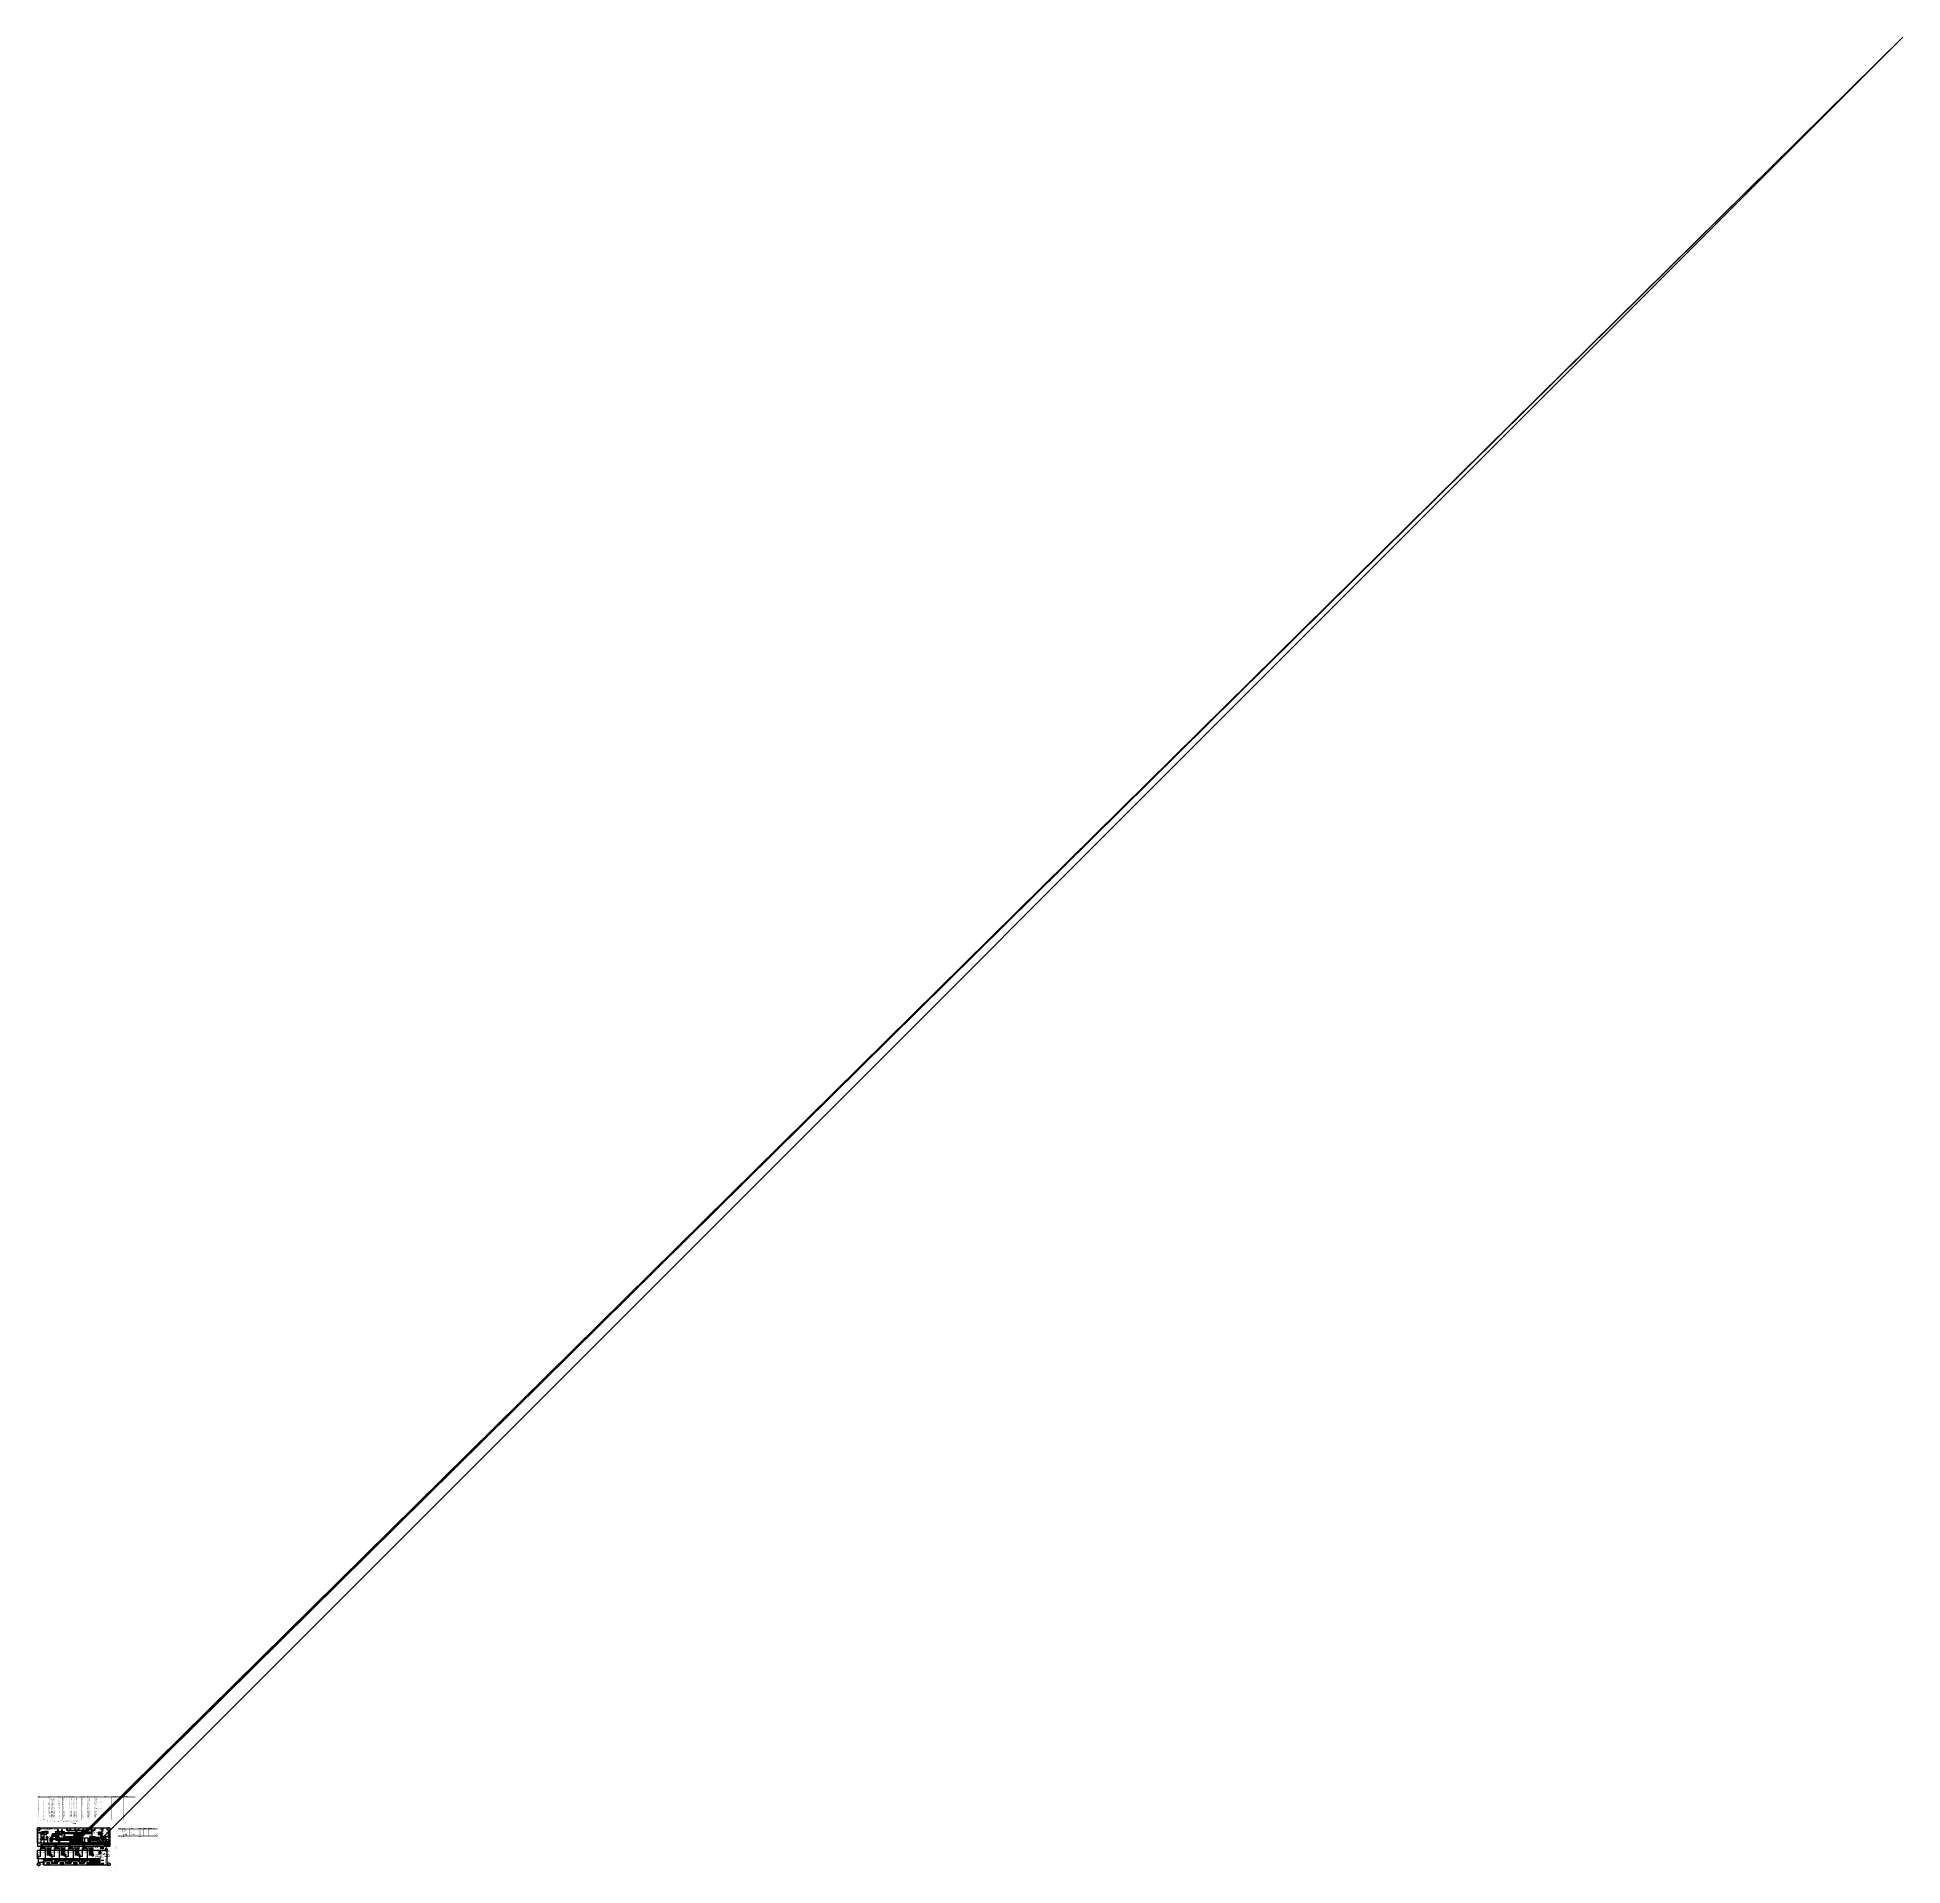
# Model space of a CAD drawing. Header units: inches. Extents: x 0 to 212, y 0 to 208.
import ezdxf

# ---------------------------------------------------------------- set-up
doc = ezdxf.new("R2010")
doc.units = ezdxf.units.IN
doc.header["$MEASUREMENT"] = 0
for name, color, linetype in [('Board Outline', 216, 'Continuous'), ('Bottom Layer', 5, 'Continuous'), ('Bottom Overlay', 54, 'Continuous'), ('Bottom Solder', 6, 'Continuous'), ('Dimensions', 6, 'Continuous'), ('Drill Drawing', 1, 'Continuous'), ('Fabrication', 76, 'Continuous'), ('Multi-Layer', 9, 'Continuous'), ('Pad Holes', 156, 'Continuous'), ('Top Layer', 1, 'Continuous'), ('Top Overlay', 2, 'Continuous'), ('Top Paste', 8, 'Continuous'), ('Top Solder', 216, 'Continuous'), ('Via Holes', 16, 'Continuous')]:
    doc.layers.add(name, color=color, linetype=linetype)
doc.styles.add('Arial', font='', dxfattribs={"height": 0.2})
doc.styles.add('Arial Black', font='', dxfattribs={"height": 0.2})
doc.styles.add('Arial Black_Bold', font='', dxfattribs={"height": 0.2})
doc.styles.add('Arial_Bold', font='', dxfattribs={"height": 0.2})
doc.styles.get('Arial').set_extended_font_data('Arial')
doc.styles.get('Arial Black').set_extended_font_data('Arial Black')
doc.styles.get('Arial Black_Bold').set_extended_font_data('Arial Black', bold=True)
doc.styles.get('Arial_Bold').set_extended_font_data('Arial', bold=True)

# ---------------------------------------------------------------- blocks, each defined once
blk = doc.blocks.new('SOD_123_1')
at = {"layer": 'Top Layer'}
for points in [[(-0.04, 0.02), (-0.04, -0.02), (-0.08, -0.02), (-0.08, 0.02)], [(0.08, 0.02), (0.08, -0.02), (0.04, -0.02), (0.04, 0.02)]]:
    blk.add_hatch(color=1, dxfattribs=at).paths.add_polyline_path(points)
at = {"layer": 'Top Overlay'}
for points in [[(0.04, 0.02), (0.11, 0.02), (0.11, 0.03), (0.04, 0.03)], [(0.08, -0.03), (0.11, -0.03), (0.11, 0.03), (0.08, 0.03)], [(0.04, -0.03), (0.11, -0.03), (0.11, -0.02), (0.04, -0.02)]]:
    blk.add_hatch(color=2, dxfattribs=at).paths.add_polyline_path(points)
at = {"layer": 'Top Paste'}
for points in [[(-0.04, 0.02), (-0.04, -0.02), (-0.08, -0.02), (-0.08, 0.02)], [(0.08, 0.02), (0.08, -0.02), (0.04, -0.02), (0.04, 0.02)]]:
    blk.add_hatch(color=8, dxfattribs=at).paths.add_polyline_path(points)
at = {"layer": 'Top Solder'}
for points in [[(-0.04, 0.02), (-0.04, -0.02), (-0.08, -0.02), (-0.08, 0.02)], [(0.08, 0.02), (0.08, -0.02), (0.04, -0.02), (0.04, 0.02)]]:
    blk.add_hatch(color=216, dxfattribs=at).paths.add_polyline_path(points)
at = {"layer": 'Top Overlay', "const_width": 0.005}
for points in [[(0.04, 0.03), (-0.05, 0.03)], [(-0.05, 0.02), (-0.05, 0.03)], [(-0.05, -0.03), (-0.05, -0.02)], [(0.04, -0.03), (-0.05, -0.03)]]:
    blk.add_lwpolyline(points, dxfattribs=at)
at = {"layer": 'Top Overlay', "const_width": 0.0025}
for points in [[(-0.06, 0.03, 1), (-0.05, 0.03, 1)], [(-0.06, 0.02, 1), (-0.05, 0.02, 1)], [(-0.06, 0.03, 1), (-0.05, 0.03, 1)], [(0.04, 0.03, 1), (0.04, 0.03, 1)], [(-0.06, -0.02, 1), (-0.05, -0.02, 1)], [(-0.06, -0.03, 1), (-0.05, -0.03, 1)], [(-0.06, -0.03, 1), (-0.05, -0.03, 1)], [(0.04, -0.03, 1), (0.04, -0.03, 1)]]:
    blk.add_lwpolyline(points, format="xyb", close=True, dxfattribs=at)
blk = doc.blocks.new('DBT50G_7_62_2P_BK_P_2')
at = {"layer": 'Bottom Layer'}
blk.add_hatch(color=5, dxfattribs=at).paths.add_polyline_path([(-0.22, 0.07), (-0.08, 0.07), (-0.08, -0.07), (-0.22, -0.07)])
h = blk.add_hatch(color=5, dxfattribs=at)
edge = h.paths.add_edge_path()
edge.add_arc((0.15, 0), 0.0689, 0, 360)
at = {"layer": 'Bottom Solder'}
blk.add_hatch(color=6, dxfattribs=at).paths.add_polyline_path([(-0.22, 0.07), (-0.08, 0.07), (-0.08, -0.07), (-0.22, -0.07)])
h = blk.add_hatch(color=6, dxfattribs=at)
edge = h.paths.add_edge_path()
edge.add_arc((0.15, 0), 0.0729, 0, 360)
at = {"layer": 'Multi-Layer'}
blk.add_hatch(color=9, dxfattribs=at).paths.add_polyline_path([(-0.22, 0.07), (-0.08, 0.07), (-0.08, -0.07), (-0.22, -0.07)])
h = blk.add_hatch(color=9, dxfattribs=at)
edge = h.paths.add_edge_path()
edge.add_arc((0.15, 0), 0.0689, 0, 360)
at = {"layer": 'Pad Holes'}
h = blk.add_hatch(color=7, dxfattribs=at)
edge = h.paths.add_edge_path()
edge.add_arc((-0.15, 0), 0.0335, 0, 360)
h = blk.add_hatch(color=7, dxfattribs=at)
edge = h.paths.add_edge_path()
edge.add_arc((0.15, 0), 0.0335, 0, 360)
at = {"layer": 'Top Layer'}
blk.add_hatch(color=1, dxfattribs=at).paths.add_polyline_path([(-0.22, 0.07), (-0.08, 0.07), (-0.08, -0.07), (-0.22, -0.07)])
h = blk.add_hatch(color=1, dxfattribs=at)
edge = h.paths.add_edge_path()
edge.add_arc((0.15, 0), 0.0689, 0, 360)
at = {"layer": 'Top Solder'}
blk.add_hatch(color=216, dxfattribs=at).paths.add_polyline_path([(-0.22, 0.07), (-0.08, 0.07), (-0.08, -0.07), (-0.22, -0.07)])
h = blk.add_hatch(color=216, dxfattribs=at)
edge = h.paths.add_edge_path()
edge.add_arc((0.15, 0), 0.0729, 0, 360)
at = {"layer": 'Top Overlay', "const_width": 0.005}
for points in [[(-0.32, 0.18), (0.33, 0.18)], [(-0.32, -0.42), (-0.32, 0.18)], [(-0.03, 0.18), (0.03, 0.18)], [(-0.03, -0.42), (-0.03, 0.18)], [(0.03, -0.42), (0.03, 0.18)], [(0.33, -0.42), (0.33, 0.18)], [(-0.32, -0.42), (0.33, -0.42)], [(-0.29, -0.2), (-0.19, -0.2)], [(-0.29, -0.24), (-0.19, -0.24)], [(-0.19, -0.2), (-0.19, -0.1)], [(-0.19, -0.33), (-0.19, -0.24)], [(-0.15, -0.2), (-0.15, -0.1)], [(-0.15, -0.2), (-0.06, -0.2)], [(-0.15, -0.23), (-0.06, -0.23)], [(-0.15, -0.33), (-0.15, -0.23)], [(-0.03, -0.42), (0.03, -0.42)], [(0.07, -0.21), (0.16, -0.21)], [(0.07, -0.25), (0.16, -0.25)], [(0.16, -0.21), (0.16, -0.11)], [(0.16, -0.34), (0.16, -0.25)], [(0.2, -0.21), (0.2, -0.11)], [(0.2, -0.21), (0.3, -0.21)], [(0.2, -0.24), (0.3, -0.24)], [(0.2, -0.34), (0.2, -0.24)]]:
    blk.add_lwpolyline(points, dxfattribs=at)
at = {"layer": 'Top Overlay'}
for points, const_width in [([(-0.32, 0.18, 1), (-0.32, 0.18, 1)], 0.0025), ([(-0.32, 0.18, 1), (-0.32, 0.18, 1)], 0.0025), ([(-0.03, 0.18, 1), (-0.03, 0.18, 1)], 0.0025), ([(-0.03, 0.18, 1), (-0.03, 0.18, 1)], 0.0025), ([(0.03, 0.18, 1), (0.03, 0.18, 1)], 0.0025), ([(0.03, 0.18, 1), (0.03, 0.18, 1)], 0.0025), ([(0.33, 0.18, 1), (0.33, 0.18, 1)], 0.0025), ([(0.33, 0.18, 1), (0.33, 0.18, 1)], 0.0025), ([(-0.32, -0.42, 1), (-0.32, -0.42, 1)], 0.0025), ([(-0.32, -0.42, 1), (-0.32, -0.42, 1)], 0.0025), ([(-0.06, -0.22, 1), (-0.29, -0.22, 1)], 0.005), ([(-0.29, -0.2, 1), (-0.29, -0.2, 1)], 0.0025), ([(-0.29, -0.22, 1), (-0.29, -0.22, 1)], 0.0025), ([(-0.29, -0.24, 1), (-0.29, -0.24, 1)], 0.0025), ([(-0.2, -0.1, 1), (-0.19, -0.1, 1)], 0.0025), ([(-0.2, -0.2, 1), (-0.19, -0.2, 1)], 0.0025), ([(-0.2, -0.2, 1), (-0.19, -0.2, 1)], 0.0025), ([(-0.2, -0.24, 1), (-0.19, -0.24, 1)], 0.0025), ([(-0.2, -0.24, 1), (-0.19, -0.24, 1)], 0.0025), ([(-0.2, -0.33, 1), (-0.19, -0.33, 1)], 0.0025), ([(-0.16, -0.1, 1), (-0.15, -0.1, 1)], 0.0025), ([(-0.16, -0.2, 1), (-0.15, -0.2, 1)], 0.0025), ([(-0.16, -0.2, 1), (-0.15, -0.2, 1)], 0.0025), ([(-0.16, -0.23, 1), (-0.15, -0.23, 1)], 0.0025), ([(-0.16, -0.23, 1), (-0.15, -0.23, 1)], 0.0025), ([(-0.16, -0.33, 1), (-0.15, -0.33, 1)], 0.0025), ([(-0.06, -0.2, 1), (-0.06, -0.2, 1)], 0.0025), ([(-0.06, -0.22, 1), (-0.06, -0.22, 1)], 0.0025), ([(-0.06, -0.23, 1), (-0.06, -0.23, 1)], 0.0025), ([(-0.03, -0.42, 1), (-0.03, -0.42, 1)], 0.0025), ([(-0.03, -0.42, 1), (-0.03, -0.42, 1)], 0.0025), ([(0.03, -0.42, 1), (0.03, -0.42, 1)], 0.0025), ([(0.03, -0.42, 1), (0.03, -0.42, 1)], 0.0025), ([(0.3, -0.23, 1), (0.06, -0.23, 1)], 0.005), ([(0.06, -0.21, 1), (0.07, -0.21, 1)], 0.0025), ([(0.06, -0.23, 1), (0.06, -0.23, 1)], 0.0025), ([(0.06, -0.25, 1), (0.07, -0.25, 1)], 0.0025), ([(0.16, -0.11, 1), (0.16, -0.11, 1)], 0.0025), ([(0.16, -0.21, 1), (0.16, -0.21, 1)], 0.0025), ([(0.16, -0.21, 1), (0.16, -0.21, 1)], 0.0025), ([(0.16, -0.25, 1), (0.16, -0.25, 1)], 0.0025), ([(0.16, -0.25, 1), (0.16, -0.25, 1)], 0.0025), ([(0.16, -0.34, 1), (0.16, -0.34, 1)], 0.0025), ([(0.2, -0.11, 1), (0.2, -0.11, 1)], 0.0025), ([(0.2, -0.21, 1), (0.2, -0.21, 1)], 0.0025), ([(0.2, -0.21, 1), (0.2, -0.21, 1)], 0.0025), ([(0.2, -0.24, 1), (0.2, -0.24, 1)], 0.0025), ([(0.2, -0.24, 1), (0.2, -0.24, 1)], 0.0025), ([(0.2, -0.34, 1), (0.2, -0.34, 1)], 0.0025), ([(0.29, -0.21, 1), (0.3, -0.21, 1)], 0.0025), ([(0.3, -0.23, 1), (0.3, -0.23, 1)], 0.0025), ([(0.29, -0.24, 1), (0.3, -0.24, 1)], 0.0025), ([(0.33, -0.42, 1), (0.33, -0.42, 1)], 0.0025), ([(0.33, -0.42, 1), (0.33, -0.42, 1)], 0.0025)]:
    blk.add_lwpolyline(points, format="xyb", close=True, dxfattribs=dict(at, const_width=const_width))
blk = doc.blocks.new('DBT50G_7_62_2P_BK_P_3')
at = {"layer": 'Bottom Layer'}
blk.add_hatch(color=5, dxfattribs=at).paths.add_polyline_path([(-0.22, 0.07), (-0.08, 0.07), (-0.08, -0.07), (-0.22, -0.07)])
h = blk.add_hatch(color=5, dxfattribs=at)
edge = h.paths.add_edge_path()
edge.add_arc((0.15, 0), 0.0689, 0, 360)
at = {"layer": 'Bottom Solder'}
blk.add_hatch(color=6, dxfattribs=at).paths.add_polyline_path([(-0.22, 0.07), (-0.08, 0.07), (-0.08, -0.07), (-0.22, -0.07)])
h = blk.add_hatch(color=6, dxfattribs=at)
edge = h.paths.add_edge_path()
edge.add_arc((0.15, 0), 0.0729, 0, 360)
at = {"layer": 'Multi-Layer'}
blk.add_hatch(color=9, dxfattribs=at).paths.add_polyline_path([(-0.22, 0.07), (-0.08, 0.07), (-0.08, -0.07), (-0.22, -0.07)])
h = blk.add_hatch(color=9, dxfattribs=at)
edge = h.paths.add_edge_path()
edge.add_arc((0.15, 0), 0.0689, 0, 360)
at = {"layer": 'Pad Holes'}
h = blk.add_hatch(color=7, dxfattribs=at)
edge = h.paths.add_edge_path()
edge.add_arc((-0.15, 0), 0.0335, 0, 360)
h = blk.add_hatch(color=7, dxfattribs=at)
edge = h.paths.add_edge_path()
edge.add_arc((0.15, 0), 0.0335, 0, 360)
at = {"layer": 'Top Layer'}
blk.add_hatch(color=1, dxfattribs=at).paths.add_polyline_path([(-0.22, 0.07), (-0.08, 0.07), (-0.08, -0.07), (-0.22, -0.07)])
h = blk.add_hatch(color=1, dxfattribs=at)
edge = h.paths.add_edge_path()
edge.add_arc((0.15, 0), 0.0689, 0, 360)
at = {"layer": 'Top Solder'}
blk.add_hatch(color=216, dxfattribs=at).paths.add_polyline_path([(-0.22, 0.07), (-0.08, 0.07), (-0.08, -0.07), (-0.22, -0.07)])
h = blk.add_hatch(color=216, dxfattribs=at)
edge = h.paths.add_edge_path()
edge.add_arc((0.15, 0), 0.0729, 0, 360)
at = {"layer": 'Top Overlay', "const_width": 0.005}
for points in [[(-0.32, 0.18), (0.33, 0.18)], [(-0.32, -0.42), (-0.32, 0.18)], [(-0.03, 0.18), (0.03, 0.18)], [(-0.03, -0.42), (-0.03, 0.18)], [(0.03, -0.42), (0.03, 0.18)], [(0.33, -0.42), (0.33, 0.18)], [(-0.32, -0.42), (0.33, -0.42)], [(-0.29, -0.2), (-0.19, -0.2)], [(-0.29, -0.24), (-0.19, -0.24)], [(-0.19, -0.2), (-0.19, -0.1)], [(-0.19, -0.33), (-0.19, -0.24)], [(-0.15, -0.2), (-0.15, -0.1)], [(-0.15, -0.2), (-0.06, -0.2)], [(-0.15, -0.23), (-0.06, -0.23)], [(-0.15, -0.33), (-0.15, -0.23)], [(-0.03, -0.42), (0.03, -0.42)], [(0.07, -0.21), (0.16, -0.21)], [(0.07, -0.25), (0.16, -0.25)], [(0.16, -0.21), (0.16, -0.11)], [(0.16, -0.34), (0.16, -0.25)], [(0.2, -0.21), (0.2, -0.11)], [(0.2, -0.21), (0.3, -0.21)], [(0.2, -0.24), (0.3, -0.24)], [(0.2, -0.34), (0.2, -0.24)]]:
    blk.add_lwpolyline(points, dxfattribs=at)
at = {"layer": 'Top Overlay'}
for points, const_width in [([(-0.32, 0.18, 1), (-0.32, 0.18, 1)], 0.0025), ([(-0.32, 0.18, 1), (-0.32, 0.18, 1)], 0.0025), ([(-0.03, 0.18, 1), (-0.03, 0.18, 1)], 0.0025), ([(-0.03, 0.18, 1), (-0.03, 0.18, 1)], 0.0025), ([(0.03, 0.18, 1), (0.03, 0.18, 1)], 0.0025), ([(0.03, 0.18, 1), (0.03, 0.18, 1)], 0.0025), ([(0.33, 0.18, 1), (0.33, 0.18, 1)], 0.0025), ([(0.33, 0.18, 1), (0.33, 0.18, 1)], 0.0025), ([(-0.32, -0.42, 1), (-0.32, -0.42, 1)], 0.0025), ([(-0.32, -0.42, 1), (-0.32, -0.42, 1)], 0.0025), ([(-0.06, -0.22, 1), (-0.29, -0.22, 1)], 0.005), ([(-0.29, -0.2, 1), (-0.29, -0.2, 1)], 0.0025), ([(-0.29, -0.22, 1), (-0.29, -0.22, 1)], 0.0025), ([(-0.29, -0.24, 1), (-0.29, -0.24, 1)], 0.0025), ([(-0.2, -0.1, 1), (-0.19, -0.1, 1)], 0.0025), ([(-0.2, -0.2, 1), (-0.19, -0.2, 1)], 0.0025), ([(-0.2, -0.2, 1), (-0.19, -0.2, 1)], 0.0025), ([(-0.2, -0.24, 1), (-0.19, -0.24, 1)], 0.0025), ([(-0.2, -0.24, 1), (-0.19, -0.24, 1)], 0.0025), ([(-0.2, -0.33, 1), (-0.19, -0.33, 1)], 0.0025), ([(-0.16, -0.1, 1), (-0.15, -0.1, 1)], 0.0025), ([(-0.16, -0.2, 1), (-0.15, -0.2, 1)], 0.0025), ([(-0.16, -0.2, 1), (-0.15, -0.2, 1)], 0.0025), ([(-0.16, -0.23, 1), (-0.15, -0.23, 1)], 0.0025), ([(-0.16, -0.23, 1), (-0.15, -0.23, 1)], 0.0025), ([(-0.16, -0.33, 1), (-0.15, -0.33, 1)], 0.0025), ([(-0.06, -0.2, 1), (-0.06, -0.2, 1)], 0.0025), ([(-0.06, -0.22, 1), (-0.06, -0.22, 1)], 0.0025), ([(-0.06, -0.23, 1), (-0.06, -0.23, 1)], 0.0025), ([(-0.03, -0.42, 1), (-0.03, -0.42, 1)], 0.0025), ([(-0.03, -0.42, 1), (-0.03, -0.42, 1)], 0.0025), ([(0.03, -0.42, 1), (0.03, -0.42, 1)], 0.0025), ([(0.03, -0.42, 1), (0.03, -0.42, 1)], 0.0025), ([(0.3, -0.23, 1), (0.06, -0.23, 1)], 0.005), ([(0.06, -0.21, 1), (0.07, -0.21, 1)], 0.0025), ([(0.06, -0.23, 1), (0.06, -0.23, 1)], 0.0025), ([(0.06, -0.25, 1), (0.07, -0.25, 1)], 0.0025), ([(0.16, -0.11, 1), (0.16, -0.11, 1)], 0.0025), ([(0.16, -0.21, 1), (0.16, -0.21, 1)], 0.0025), ([(0.16, -0.21, 1), (0.16, -0.21, 1)], 0.0025), ([(0.16, -0.25, 1), (0.16, -0.25, 1)], 0.0025), ([(0.16, -0.25, 1), (0.16, -0.25, 1)], 0.0025), ([(0.16, -0.34, 1), (0.16, -0.34, 1)], 0.0025), ([(0.2, -0.11, 1), (0.2, -0.11, 1)], 0.0025), ([(0.2, -0.21, 1), (0.2, -0.21, 1)], 0.0025), ([(0.2, -0.21, 1), (0.2, -0.21, 1)], 0.0025), ([(0.2, -0.24, 1), (0.2, -0.24, 1)], 0.0025), ([(0.2, -0.24, 1), (0.2, -0.24, 1)], 0.0025), ([(0.2, -0.34, 1), (0.2, -0.34, 1)], 0.0025), ([(0.29, -0.21, 1), (0.3, -0.21, 1)], 0.0025), ([(0.3, -0.23, 1), (0.3, -0.23, 1)], 0.0025), ([(0.29, -0.24, 1), (0.3, -0.24, 1)], 0.0025), ([(0.33, -0.42, 1), (0.33, -0.42, 1)], 0.0025), ([(0.33, -0.42, 1), (0.33, -0.42, 1)], 0.0025)]:
    blk.add_lwpolyline(points, format="xyb", close=True, dxfattribs=dict(at, const_width=const_width))
blk = doc.blocks.new('DBT50G_7_62_2P_BK_P_4')
at = {"layer": 'Bottom Layer'}
blk.add_hatch(color=5, dxfattribs=at).paths.add_polyline_path([(-0.22, 0.07), (-0.08, 0.07), (-0.08, -0.07), (-0.22, -0.07)])
h = blk.add_hatch(color=5, dxfattribs=at)
edge = h.paths.add_edge_path()
edge.add_arc((0.15, 0), 0.0689, 0, 360)
at = {"layer": 'Bottom Solder'}
blk.add_hatch(color=6, dxfattribs=at).paths.add_polyline_path([(-0.22, 0.07), (-0.08, 0.07), (-0.08, -0.07), (-0.22, -0.07)])
h = blk.add_hatch(color=6, dxfattribs=at)
edge = h.paths.add_edge_path()
edge.add_arc((0.15, 0), 0.0729, 0, 360)
at = {"layer": 'Multi-Layer'}
blk.add_hatch(color=9, dxfattribs=at).paths.add_polyline_path([(-0.22, 0.07), (-0.08, 0.07), (-0.08, -0.07), (-0.22, -0.07)])
h = blk.add_hatch(color=9, dxfattribs=at)
edge = h.paths.add_edge_path()
edge.add_arc((0.15, 0), 0.0689, 0, 360)
at = {"layer": 'Pad Holes'}
h = blk.add_hatch(color=7, dxfattribs=at)
edge = h.paths.add_edge_path()
edge.add_arc((-0.15, 0), 0.0335, 0, 360)
h = blk.add_hatch(color=7, dxfattribs=at)
edge = h.paths.add_edge_path()
edge.add_arc((0.15, 0), 0.0335, 0, 360)
at = {"layer": 'Top Layer'}
blk.add_hatch(color=1, dxfattribs=at).paths.add_polyline_path([(-0.22, 0.07), (-0.08, 0.07), (-0.08, -0.07), (-0.22, -0.07)])
h = blk.add_hatch(color=1, dxfattribs=at)
edge = h.paths.add_edge_path()
edge.add_arc((0.15, 0), 0.0689, 0, 360)
at = {"layer": 'Top Solder'}
blk.add_hatch(color=216, dxfattribs=at).paths.add_polyline_path([(-0.22, 0.07), (-0.08, 0.07), (-0.08, -0.07), (-0.22, -0.07)])
h = blk.add_hatch(color=216, dxfattribs=at)
edge = h.paths.add_edge_path()
edge.add_arc((0.15, 0), 0.0729, 0, 360)
at = {"layer": 'Top Overlay', "const_width": 0.005}
for points in [[(-0.32, -0.42), (-0.32, 0.18)], [(-0.32, 0.18), (0.33, 0.18)], [(-0.03, -0.42), (-0.03, 0.18)], [(-0.03, 0.18), (0.03, 0.18)], [(0.03, -0.42), (0.03, 0.18)], [(0.33, -0.42), (0.33, 0.18)], [(-0.32, -0.42), (0.33, -0.42)], [(-0.29, -0.2), (-0.19, -0.2)], [(-0.29, -0.24), (-0.19, -0.24)], [(-0.19, -0.2), (-0.19, -0.1)], [(-0.19, -0.33), (-0.19, -0.24)], [(-0.15, -0.2), (-0.15, -0.1)], [(-0.15, -0.2), (-0.06, -0.2)], [(-0.15, -0.33), (-0.15, -0.23)], [(-0.15, -0.23), (-0.06, -0.23)], [(-0.03, -0.42), (0.03, -0.42)], [(0.07, -0.21), (0.16, -0.21)], [(0.07, -0.25), (0.16, -0.25)], [(0.16, -0.21), (0.16, -0.11)], [(0.16, -0.34), (0.16, -0.25)], [(0.2, -0.21), (0.2, -0.11)], [(0.2, -0.21), (0.3, -0.21)], [(0.2, -0.34), (0.2, -0.24)], [(0.2, -0.24), (0.3, -0.24)]]:
    blk.add_lwpolyline(points, dxfattribs=at)
at = {"layer": 'Top Overlay'}
for points, const_width in [([(-0.32, 0.18, 1), (-0.32, 0.18, 1)], 0.0025), ([(-0.32, 0.18, 1), (-0.32, 0.18, 1)], 0.0025), ([(-0.03, 0.18, 1), (-0.03, 0.18, 1)], 0.0025), ([(-0.03, 0.18, 1), (-0.03, 0.18, 1)], 0.0025), ([(0.03, 0.18, 1), (0.03, 0.18, 1)], 0.0025), ([(0.03, 0.18, 1), (0.03, 0.18, 1)], 0.0025), ([(0.33, 0.18, 1), (0.33, 0.18, 1)], 0.0025), ([(0.33, 0.18, 1), (0.33, 0.18, 1)], 0.0025), ([(-0.32, -0.42, 1), (-0.32, -0.42, 1)], 0.0025), ([(-0.32, -0.42, 1), (-0.32, -0.42, 1)], 0.0025), ([(-0.06, -0.22, 1), (-0.29, -0.22, 1)], 0.005), ([(-0.29, -0.2, 1), (-0.29, -0.2, 1)], 0.0025), ([(-0.29, -0.22, 1), (-0.29, -0.22, 1)], 0.0025), ([(-0.29, -0.24, 1), (-0.29, -0.24, 1)], 0.0025), ([(-0.2, -0.1, 1), (-0.19, -0.1, 1)], 0.0025), ([(-0.2, -0.2, 1), (-0.19, -0.2, 1)], 0.0025), ([(-0.2, -0.2, 1), (-0.19, -0.2, 1)], 0.0025), ([(-0.2, -0.24, 1), (-0.19, -0.24, 1)], 0.0025), ([(-0.2, -0.24, 1), (-0.19, -0.24, 1)], 0.0025), ([(-0.2, -0.33, 1), (-0.19, -0.33, 1)], 0.0025), ([(-0.16, -0.1, 1), (-0.15, -0.1, 1)], 0.0025), ([(-0.16, -0.2, 1), (-0.15, -0.2, 1)], 0.0025), ([(-0.16, -0.2, 1), (-0.15, -0.2, 1)], 0.0025), ([(-0.16, -0.23, 1), (-0.15, -0.23, 1)], 0.0025), ([(-0.16, -0.23, 1), (-0.15, -0.23, 1)], 0.0025), ([(-0.16, -0.33, 1), (-0.15, -0.33, 1)], 0.0025), ([(-0.06, -0.2, 1), (-0.06, -0.2, 1)], 0.0025), ([(-0.06, -0.22, 1), (-0.06, -0.22, 1)], 0.0025), ([(-0.06, -0.23, 1), (-0.06, -0.23, 1)], 0.0025), ([(-0.03, -0.42, 1), (-0.03, -0.42, 1)], 0.0025), ([(-0.03, -0.42, 1), (-0.03, -0.42, 1)], 0.0025), ([(0.03, -0.42, 1), (0.03, -0.42, 1)], 0.0025), ([(0.03, -0.42, 1), (0.03, -0.42, 1)], 0.0025), ([(0.3, -0.23, 1), (0.06, -0.23, 1)], 0.005), ([(0.06, -0.21, 1), (0.07, -0.21, 1)], 0.0025), ([(0.06, -0.23, 1), (0.06, -0.23, 1)], 0.0025), ([(0.06, -0.25, 1), (0.07, -0.25, 1)], 0.0025), ([(0.16, -0.11, 1), (0.16, -0.11, 1)], 0.0025), ([(0.16, -0.21, 1), (0.16, -0.21, 1)], 0.0025), ([(0.16, -0.21, 1), (0.16, -0.21, 1)], 0.0025), ([(0.16, -0.25, 1), (0.16, -0.25, 1)], 0.0025), ([(0.16, -0.25, 1), (0.16, -0.25, 1)], 0.0025), ([(0.16, -0.34, 1), (0.16, -0.34, 1)], 0.0025), ([(0.2, -0.11, 1), (0.2, -0.11, 1)], 0.0025), ([(0.2, -0.21, 1), (0.2, -0.21, 1)], 0.0025), ([(0.2, -0.21, 1), (0.2, -0.21, 1)], 0.0025), ([(0.2, -0.24, 1), (0.2, -0.24, 1)], 0.0025), ([(0.2, -0.24, 1), (0.2, -0.24, 1)], 0.0025), ([(0.2, -0.34, 1), (0.2, -0.34, 1)], 0.0025), ([(0.29, -0.21, 1), (0.3, -0.21, 1)], 0.0025), ([(0.3, -0.23, 1), (0.3, -0.23, 1)], 0.0025), ([(0.29, -0.24, 1), (0.3, -0.24, 1)], 0.0025), ([(0.33, -0.42, 1), (0.33, -0.42, 1)], 0.0025), ([(0.33, -0.42, 1), (0.33, -0.42, 1)], 0.0025)]:
    blk.add_lwpolyline(points, format="xyb", close=True, dxfattribs=dict(at, const_width=const_width))
blk = doc.blocks.new('DBT50G_7_62_2P_BK_P_5')
at = {"layer": 'Bottom Layer'}
blk.add_hatch(color=5, dxfattribs=at).paths.add_polyline_path([(-0.22, 0.07), (-0.08, 0.07), (-0.08, -0.07), (-0.22, -0.07)])
h = blk.add_hatch(color=5, dxfattribs=at)
edge = h.paths.add_edge_path()
edge.add_arc((0.15, 0), 0.0689, 0, 360)
at = {"layer": 'Bottom Solder'}
blk.add_hatch(color=6, dxfattribs=at).paths.add_polyline_path([(-0.22, 0.07), (-0.08, 0.07), (-0.08, -0.07), (-0.22, -0.07)])
h = blk.add_hatch(color=6, dxfattribs=at)
edge = h.paths.add_edge_path()
edge.add_arc((0.15, 0), 0.0729, 0, 360)
at = {"layer": 'Multi-Layer'}
blk.add_hatch(color=9, dxfattribs=at).paths.add_polyline_path([(-0.22, 0.07), (-0.08, 0.07), (-0.08, -0.07), (-0.22, -0.07)])
h = blk.add_hatch(color=9, dxfattribs=at)
edge = h.paths.add_edge_path()
edge.add_arc((0.15, 0), 0.0689, 0, 360)
at = {"layer": 'Pad Holes'}
h = blk.add_hatch(color=7, dxfattribs=at)
edge = h.paths.add_edge_path()
edge.add_arc((-0.15, 0), 0.0335, 0, 360)
h = blk.add_hatch(color=7, dxfattribs=at)
edge = h.paths.add_edge_path()
edge.add_arc((0.15, 0), 0.0335, 0, 360)
at = {"layer": 'Top Layer'}
blk.add_hatch(color=1, dxfattribs=at).paths.add_polyline_path([(-0.22, 0.07), (-0.08, 0.07), (-0.08, -0.07), (-0.22, -0.07)])
h = blk.add_hatch(color=1, dxfattribs=at)
edge = h.paths.add_edge_path()
edge.add_arc((0.15, 0), 0.0689, 0, 360)
at = {"layer": 'Top Solder'}
blk.add_hatch(color=216, dxfattribs=at).paths.add_polyline_path([(-0.22, 0.07), (-0.08, 0.07), (-0.08, -0.07), (-0.22, -0.07)])
h = blk.add_hatch(color=216, dxfattribs=at)
edge = h.paths.add_edge_path()
edge.add_arc((0.15, 0), 0.0729, 0, 360)
at = {"layer": 'Top Overlay', "const_width": 0.005}
for points in [[(-0.32, -0.42), (-0.32, 0.18)], [(-0.32, 0.18), (0.33, 0.18)], [(-0.03, -0.42), (-0.03, 0.18)], [(-0.03, 0.18), (0.03, 0.18)], [(0.03, -0.42), (0.03, 0.18)], [(0.33, -0.42), (0.33, 0.18)], [(-0.32, -0.42), (0.33, -0.42)], [(-0.29, -0.2), (-0.19, -0.2)], [(-0.29, -0.24), (-0.19, -0.24)], [(-0.19, -0.2), (-0.19, -0.1)], [(-0.19, -0.33), (-0.19, -0.24)], [(-0.15, -0.2), (-0.15, -0.1)], [(-0.15, -0.2), (-0.06, -0.2)], [(-0.15, -0.33), (-0.15, -0.23)], [(-0.15, -0.23), (-0.06, -0.23)], [(-0.03, -0.42), (0.03, -0.42)], [(0.07, -0.21), (0.16, -0.21)], [(0.07, -0.25), (0.16, -0.25)], [(0.16, -0.21), (0.16, -0.11)], [(0.16, -0.34), (0.16, -0.25)], [(0.2, -0.21), (0.2, -0.11)], [(0.2, -0.21), (0.3, -0.21)], [(0.2, -0.34), (0.2, -0.24)], [(0.2, -0.24), (0.3, -0.24)]]:
    blk.add_lwpolyline(points, dxfattribs=at)
at = {"layer": 'Top Overlay'}
for points, const_width in [([(-0.32, 0.18, 1), (-0.32, 0.18, 1)], 0.0025), ([(-0.32, 0.18, 1), (-0.32, 0.18, 1)], 0.0025), ([(-0.03, 0.18, 1), (-0.03, 0.18, 1)], 0.0025), ([(-0.03, 0.18, 1), (-0.03, 0.18, 1)], 0.0025), ([(0.03, 0.18, 1), (0.03, 0.18, 1)], 0.0025), ([(0.03, 0.18, 1), (0.03, 0.18, 1)], 0.0025), ([(0.33, 0.18, 1), (0.33, 0.18, 1)], 0.0025), ([(0.33, 0.18, 1), (0.33, 0.18, 1)], 0.0025), ([(-0.32, -0.42, 1), (-0.32, -0.42, 1)], 0.0025), ([(-0.32, -0.42, 1), (-0.32, -0.42, 1)], 0.0025), ([(-0.06, -0.22, 1), (-0.29, -0.22, 1)], 0.005), ([(-0.29, -0.2, 1), (-0.29, -0.2, 1)], 0.0025), ([(-0.29, -0.22, 1), (-0.29, -0.22, 1)], 0.0025), ([(-0.29, -0.24, 1), (-0.29, -0.24, 1)], 0.0025), ([(-0.2, -0.1, 1), (-0.19, -0.1, 1)], 0.0025), ([(-0.2, -0.2, 1), (-0.19, -0.2, 1)], 0.0025), ([(-0.2, -0.2, 1), (-0.19, -0.2, 1)], 0.0025), ([(-0.2, -0.24, 1), (-0.19, -0.24, 1)], 0.0025), ([(-0.2, -0.24, 1), (-0.19, -0.24, 1)], 0.0025), ([(-0.2, -0.33, 1), (-0.19, -0.33, 1)], 0.0025), ([(-0.16, -0.1, 1), (-0.15, -0.1, 1)], 0.0025), ([(-0.16, -0.2, 1), (-0.15, -0.2, 1)], 0.0025), ([(-0.16, -0.2, 1), (-0.15, -0.2, 1)], 0.0025), ([(-0.16, -0.23, 1), (-0.15, -0.23, 1)], 0.0025), ([(-0.16, -0.23, 1), (-0.15, -0.23, 1)], 0.0025), ([(-0.16, -0.33, 1), (-0.15, -0.33, 1)], 0.0025), ([(-0.06, -0.2, 1), (-0.06, -0.2, 1)], 0.0025), ([(-0.06, -0.22, 1), (-0.06, -0.22, 1)], 0.0025), ([(-0.06, -0.23, 1), (-0.06, -0.23, 1)], 0.0025), ([(-0.03, -0.42, 1), (-0.03, -0.42, 1)], 0.0025), ([(-0.03, -0.42, 1), (-0.03, -0.42, 1)], 0.0025), ([(0.03, -0.42, 1), (0.03, -0.42, 1)], 0.0025), ([(0.03, -0.42, 1), (0.03, -0.42, 1)], 0.0025), ([(0.3, -0.23, 1), (0.06, -0.23, 1)], 0.005), ([(0.06, -0.21, 1), (0.07, -0.21, 1)], 0.0025), ([(0.06, -0.23, 1), (0.06, -0.23, 1)], 0.0025), ([(0.06, -0.25, 1), (0.07, -0.25, 1)], 0.0025), ([(0.16, -0.11, 1), (0.16, -0.11, 1)], 0.0025), ([(0.16, -0.21, 1), (0.16, -0.21, 1)], 0.0025), ([(0.16, -0.21, 1), (0.16, -0.21, 1)], 0.0025), ([(0.16, -0.25, 1), (0.16, -0.25, 1)], 0.0025), ([(0.16, -0.25, 1), (0.16, -0.25, 1)], 0.0025), ([(0.16, -0.34, 1), (0.16, -0.34, 1)], 0.0025), ([(0.2, -0.11, 1), (0.2, -0.11, 1)], 0.0025), ([(0.2, -0.21, 1), (0.2, -0.21, 1)], 0.0025), ([(0.2, -0.21, 1), (0.2, -0.21, 1)], 0.0025), ([(0.2, -0.24, 1), (0.2, -0.24, 1)], 0.0025), ([(0.2, -0.24, 1), (0.2, -0.24, 1)], 0.0025), ([(0.2, -0.34, 1), (0.2, -0.34, 1)], 0.0025), ([(0.29, -0.21, 1), (0.3, -0.21, 1)], 0.0025), ([(0.3, -0.23, 1), (0.3, -0.23, 1)], 0.0025), ([(0.29, -0.24, 1), (0.3, -0.24, 1)], 0.0025), ([(0.33, -0.42, 1), (0.33, -0.42, 1)], 0.0025), ([(0.33, -0.42, 1), (0.33, -0.42, 1)], 0.0025)]:
    blk.add_lwpolyline(points, format="xyb", close=True, dxfattribs=dict(at, const_width=const_width))
blk = doc.blocks.new('KF88SA_16_0_2P_6')
at = {"layer": 'Bottom Layer'}
for points in [[(-0.47, 0.26), (-0.16, 0.26), (-0.16, 0.1), (-0.47, 0.1)], [(-0.47, -0.1), (-0.16, -0.1), (-0.16, -0.26), (-0.47, -0.26)]]:
    blk.add_hatch(color=5, dxfattribs=at).paths.add_polyline_path(points)
h = blk.add_hatch(color=5, dxfattribs=at)
edge = h.paths.add_edge_path()
edge.add_arc((0.24, 0.18), 0.0787, 90, 270)
edge.add_line((0.24, 0.1), (0.39, 0.1))
edge.add_arc((0.39, 0.18), 0.0787, 270, 450)
edge.add_line((0.39, 0.26), (0.24, 0.26))
h = blk.add_hatch(color=5, dxfattribs=at)
edge = h.paths.add_edge_path()
edge.add_arc((0.24, -0.18), 0.0787, 90, 270)
edge.add_line((0.24, -0.26), (0.39, -0.26))
edge.add_arc((0.39, -0.18), 0.0787, 270, 450)
edge.add_line((0.39, -0.1), (0.24, -0.1))
at = {"layer": 'Bottom Solder'}
for points in [[(-0.48, 0.26), (-0.15, 0.26), (-0.15, 0.09), (-0.48, 0.09)], [(-0.48, -0.09), (-0.15, -0.09), (-0.15, -0.26), (-0.48, -0.26)]]:
    blk.add_hatch(color=6, dxfattribs=at).paths.add_polyline_path(points)
h = blk.add_hatch(color=6, dxfattribs=at)
edge = h.paths.add_edge_path()
edge.add_arc((0.24, 0.18), 0.0827, 90, 270)
edge.add_line((0.24, 0.09), (0.39, 0.09))
edge.add_arc((0.39, 0.18), 0.0827, 270, 450)
edge.add_line((0.39, 0.26), (0.24, 0.26))
h = blk.add_hatch(color=6, dxfattribs=at)
edge = h.paths.add_edge_path()
edge.add_arc((0.24, -0.18), 0.0827, 90, 270)
edge.add_line((0.24, -0.26), (0.39, -0.26))
edge.add_arc((0.39, -0.18), 0.0827, 270, 450)
edge.add_line((0.39, -0.09), (0.24, -0.09))
at = {"layer": 'Multi-Layer'}
for points in [[(-0.47, 0.26), (-0.16, 0.26), (-0.16, 0.1), (-0.47, 0.1)], [(-0.47, -0.1), (-0.16, -0.1), (-0.16, -0.26), (-0.47, -0.26)]]:
    blk.add_hatch(color=9, dxfattribs=at).paths.add_polyline_path(points)
h = blk.add_hatch(color=9, dxfattribs=at)
edge = h.paths.add_edge_path()
edge.add_arc((0.24, 0.18), 0.0787, 90, 270)
edge.add_line((0.24, 0.1), (0.39, 0.1))
edge.add_arc((0.39, 0.18), 0.0787, 270, 450)
edge.add_line((0.39, 0.26), (0.24, 0.26))
h = blk.add_hatch(color=9, dxfattribs=at)
edge = h.paths.add_edge_path()
edge.add_arc((0.24, -0.18), 0.0787, 90, 270)
edge.add_line((0.24, -0.26), (0.39, -0.26))
edge.add_arc((0.39, -0.18), 0.0787, 270, 450)
edge.add_line((0.39, -0.1), (0.24, -0.1))
at = {"layer": 'Pad Holes'}
h = blk.add_hatch(color=7, dxfattribs=at)
edge = h.paths.add_edge_path()
edge.add_arc((-0.39, 0.18), 0.0354, 90, 270)
edge.add_line((-0.39, 0.14), (-0.24, 0.14))
edge.add_arc((-0.24, 0.18), 0.0354, 270, 450)
edge.add_line((-0.24, 0.21), (-0.39, 0.21))
h = blk.add_hatch(color=7, dxfattribs=at)
edge = h.paths.add_edge_path()
edge.add_arc((0.24, 0.18), 0.0354, 90, 270)
edge.add_line((0.24, 0.14), (0.39, 0.14))
edge.add_arc((0.39, 0.18), 0.0354, 270, 450)
edge.add_line((0.39, 0.21), (0.24, 0.21))
h = blk.add_hatch(color=7, dxfattribs=at)
edge = h.paths.add_edge_path()
edge.add_arc((-0.39, -0.18), 0.0354, 90, 270)
edge.add_line((-0.39, -0.21), (-0.24, -0.21))
edge.add_arc((-0.24, -0.18), 0.0354, 270, 450)
edge.add_line((-0.24, -0.14), (-0.39, -0.14))
h = blk.add_hatch(color=7, dxfattribs=at)
edge = h.paths.add_edge_path()
edge.add_arc((0.24, -0.18), 0.0354, 90, 270)
edge.add_line((0.24, -0.21), (0.39, -0.21))
edge.add_arc((0.39, -0.18), 0.0354, 270, 450)
edge.add_line((0.39, -0.14), (0.24, -0.14))
at = {"layer": 'Top Layer'}
for points in [[(-0.47, 0.26), (-0.16, 0.26), (-0.16, 0.1), (-0.47, 0.1)], [(-0.47, -0.1), (-0.16, -0.1), (-0.16, -0.26), (-0.47, -0.26)]]:
    blk.add_hatch(color=1, dxfattribs=at).paths.add_polyline_path(points)
h = blk.add_hatch(color=1, dxfattribs=at)
edge = h.paths.add_edge_path()
edge.add_arc((0.24, 0.18), 0.0787, 90, 270)
edge.add_line((0.24, 0.1), (0.39, 0.1))
edge.add_arc((0.39, 0.18), 0.0787, 270, 450)
edge.add_line((0.39, 0.26), (0.24, 0.26))
h = blk.add_hatch(color=1, dxfattribs=at)
edge = h.paths.add_edge_path()
edge.add_arc((0.24, -0.18), 0.0787, 90, 270)
edge.add_line((0.24, -0.26), (0.39, -0.26))
edge.add_arc((0.39, -0.18), 0.0787, 270, 450)
edge.add_line((0.39, -0.1), (0.24, -0.1))
at = {"layer": 'Top Solder'}
for points in [[(-0.48, 0.26), (-0.15, 0.26), (-0.15, 0.09), (-0.48, 0.09)], [(-0.48, -0.09), (-0.15, -0.09), (-0.15, -0.26), (-0.48, -0.26)]]:
    blk.add_hatch(color=216, dxfattribs=at).paths.add_polyline_path(points)
h = blk.add_hatch(color=216, dxfattribs=at)
edge = h.paths.add_edge_path()
edge.add_arc((0.24, 0.18), 0.0827, 90, 270)
edge.add_line((0.24, 0.09), (0.39, 0.09))
edge.add_arc((0.39, 0.18), 0.0827, 270, 450)
edge.add_line((0.39, 0.26), (0.24, 0.26))
h = blk.add_hatch(color=216, dxfattribs=at)
edge = h.paths.add_edge_path()
edge.add_arc((0.24, -0.18), 0.0827, 90, 270)
edge.add_line((0.24, -0.26), (0.39, -0.26))
edge.add_arc((0.39, -0.18), 0.0827, 270, 450)
edge.add_line((0.39, -0.09), (0.24, -0.09))
at = {"layer": 'Top Overlay', "const_width": 0.01}
for points in [[(0.7, 0.42), (-0.7, 0.42)], [(-0.7, 0.42), (-0.7, -0.42)], [(0.7, 0.42), (0.7, -0.42)], [(0.7, -0.42), (-0.7, -0.42)]]:
    blk.add_lwpolyline(points, dxfattribs=at)
at = {"layer": 'Top Overlay', "const_width": 0.005}
for points in [[(-0.7, 0.42, 1), (-0.7, 0.42, 1)], [(-0.7, 0.42, 1), (-0.7, 0.42, 1)], [(0.7, 0.42, 1), (0.7, 0.42, 1)], [(0.7, 0.42, 1), (0.7, 0.42, 1)], [(-0.7, -0.42, 1), (-0.7, -0.42, 1)], [(-0.7, -0.42, 1), (-0.7, -0.42, 1)], [(0.7, -0.42, 1), (0.7, -0.42, 1)], [(0.7, -0.42, 1), (0.7, -0.42, 1)]]:
    blk.add_lwpolyline(points, format="xyb", close=True, dxfattribs=at)
blk = doc.blocks.new('R___0402_7')
at = {"layer": 'Top Layer'}
for points in [[(-0.03, -0.01), (-0.03, 0.01), (-0.01, 0.01), (-0.01, -0.01)], [(0.01, -0.01), (0.01, 0.01), (0.03, 0.01), (0.03, -0.01)]]:
    blk.add_hatch(color=1, dxfattribs=at).paths.add_polyline_path(points)
at = {"layer": 'Top Paste'}
for points in [[(-0.03, -0.01), (-0.03, 0.01), (-0.01, 0.01), (-0.01, -0.01)], [(0.01, -0.01), (0.01, 0.01), (0.03, 0.01), (0.03, -0.01)]]:
    blk.add_hatch(color=8, dxfattribs=at).paths.add_polyline_path(points)
at = {"layer": 'Top Solder'}
for points in [[(-0.03, -0.01), (-0.03, 0.01), (-0.01, 0.01), (-0.01, -0.01)], [(0.01, -0.01), (0.01, 0.01), (0.03, 0.01), (0.03, -0.01)]]:
    blk.add_hatch(color=216, dxfattribs=at).paths.add_polyline_path(points)
at = {"layer": 'Top Overlay'}
for points, const_width in [([(-0.03, 0.02), (0.03, 0.02)], 0.005), ([(-0.03, -0.02), (-0.03, 0.02)], 0.005), ([(0.03, -0.02), (0.03, 0.02)], 0.005), ([(-0.03, -0.02), (0.03, -0.02)], 0.005), ([(-0.03, -0.02), (0.03, -0.02)], 0.000127)]:
    blk.add_lwpolyline(points, dxfattribs=dict(at, const_width=const_width))
for points, const_width in [([(-0.03, 0.02, 1), (-0.03, 0.02, 1)], 0.0025), ([(-0.03, 0.02, 1), (-0.03, 0.02, 1)], 0.0025), ([(0.03, 0.02, 1), (0.03, 0.02, 1)], 0.0025), ([(0.03, 0.02, 1), (0.03, 0.02, 1)], 0.0025), ([(-0.03, -0.02, 1), (-0.03, -0.02, 1)], 0.0025), ([(-0.03, -0.02, 1), (-0.03, -0.02, 1)], 0.0025), ([(-0.03, -0.02, 1), (-0.03, -0.02, 1)], 0.0000635), ([(0.03, -0.02, 1), (0.03, -0.02, 1)], 0.0025), ([(0.03, -0.02, 1), (0.03, -0.02, 1)], 0.0025), ([(0.03, -0.02, 1), (0.03, -0.02, 1)], 0.0000635)]:
    blk.add_lwpolyline(points, format="xyb", close=True, dxfattribs=dict(at, const_width=const_width))
blk = doc.blocks.new('SOT_23_8')
at = {"layer": 'Top Layer'}
for points in [[(-0.02, 0.06), (0.02, 0.06), (0.02, 0.02), (-0.02, 0.02)], [(-0.05, -0.02), (-0.02, -0.02), (-0.02, -0.06), (-0.05, -0.06)], [(0.02, -0.02), (0.05, -0.02), (0.05, -0.06), (0.02, -0.06)]]:
    blk.add_hatch(color=1, dxfattribs=at).paths.add_polyline_path(points)
at = {"layer": 'Top Paste'}
for points in [[(-0.02, 0.06), (0.02, 0.06), (0.02, 0.02), (-0.02, 0.02)], [(-0.05, -0.02), (-0.02, -0.02), (-0.02, -0.06), (-0.05, -0.06)], [(0.02, -0.02), (0.05, -0.02), (0.05, -0.06), (0.02, -0.06)]]:
    blk.add_hatch(color=8, dxfattribs=at).paths.add_polyline_path(points)
at = {"layer": 'Top Solder'}
for points in [[(-0.02, 0.06), (0.02, 0.06), (0.02, 0.02), (-0.02, 0.02)], [(-0.06, -0.02), (-0.02, -0.02), (-0.02, -0.06), (-0.06, -0.06)], [(0.02, -0.02), (0.06, -0.02), (0.06, -0.06), (0.02, -0.06)]]:
    blk.add_hatch(color=216, dxfattribs=at).paths.add_polyline_path(points)
at = {"layer": 'Top Overlay', "const_width": 0.005}
for points in [[(-0.06, 0.03), (-0.02, 0.03)], [(-0.06, -0.02), (-0.06, 0.03)], [(0.02, 0.03), (0.06, 0.03)], [(0.06, 0.03), (0.06, -0.02)], [(-0.07, -0.05), (-0.07, -0.04)], [(-0.07, -0.04), (-0.06, -0.05)], [(-0.07, -0.05), (-0.06, -0.05)], [(-0.01, -0.03), (0.01, -0.03)]]:
    blk.add_lwpolyline(points, dxfattribs=at)
at = {"layer": 'Top Overlay', "const_width": 0.0025}
for points in [[(-0.06, 0.03, 1), (-0.06, 0.03, 1)], [(-0.06, 0.03, 1), (-0.06, 0.03, 1)], [(-0.02, 0.03, 1), (-0.02, 0.03, 1)], [(0.02, 0.03, 1), (0.02, 0.03, 1)], [(0.06, 0.03, 1), (0.06, 0.03, 1)], [(0.06, 0.03, 1), (0.06, 0.03, 1)], [(-0.07, -0.04, 1), (-0.06, -0.04, 1)], [(-0.07, -0.04, 1), (-0.06, -0.04, 1)], [(-0.07, -0.05, 1), (-0.06, -0.05, 1)], [(-0.07, -0.05, 1), (-0.06, -0.05, 1)], [(-0.06, -0.02, 1), (-0.06, -0.02, 1)], [(-0.06, -0.05, 1), (-0.06, -0.05, 1)], [(-0.06, -0.05, 1), (-0.06, -0.05, 1)], [(-0.01, -0.03, 1), (-0.01, -0.03, 1)], [(0.01, -0.03, 1), (0.01, -0.03, 1)], [(0.06, -0.02, 1), (0.06, -0.02, 1)]]:
    blk.add_lwpolyline(points, format="xyb", close=True, dxfattribs=at)
blk = doc.blocks.new('PC817C_9')
at = {"layer": 'Top Layer'}
for points in [[(-0.16, 0.09), (-0.16, 0.01), (-0.24, 0.01), (-0.24, 0.09)], [(0.24, 0.09), (0.24, 0.01), (0.16, 0.01), (0.16, 0.09)], [(-0.16, -0.01), (-0.16, -0.09), (-0.24, -0.09), (-0.24, -0.01)], [(0.24, -0.01), (0.24, -0.09), (0.16, -0.09), (0.16, -0.01)]]:
    blk.add_hatch(color=1, dxfattribs=at).paths.add_polyline_path(points)
at = {"layer": 'Top Paste'}
for points in [[(-0.16, 0.09), (-0.16, 0.01), (-0.24, 0.01), (-0.24, 0.09)], [(0.24, 0.09), (0.24, 0.01), (0.16, 0.01), (0.16, 0.09)], [(-0.16, -0.01), (-0.16, -0.09), (-0.24, -0.09), (-0.24, -0.01)], [(0.24, -0.01), (0.24, -0.09), (0.16, -0.09), (0.16, -0.01)]]:
    blk.add_hatch(color=8, dxfattribs=at).paths.add_polyline_path(points)
at = {"layer": 'Top Solder'}
for points in [[(-0.16, 0.09), (-0.16, 0.01), (-0.24, 0.01), (-0.24, 0.09)], [(0.24, 0.09), (0.24, 0.01), (0.16, 0.01), (0.16, 0.09)], [(-0.16, -0.01), (-0.16, -0.09), (-0.24, -0.09), (-0.24, -0.01)], [(0.24, -0.01), (0.24, -0.09), (0.16, -0.09), (0.16, -0.01)]]:
    blk.add_hatch(color=216, dxfattribs=at).paths.add_polyline_path(points)
at = {"layer": 'Top Overlay'}
for points, const_width in [([(-0.25, 0.05), (-0.25, 0.05)], 0.00984), ([(-0.25, 0.06), (-0.25, 0.05)], 0.00984), ([(-0.25, 0.06), (-0.25, 0.05)], 0.00984), ([(-0.12, 0.09), (-0.12, -0.09)], 0.005), ([(-0.12, 0.09), (0.13, 0.09)], 0.005), ([(0.13, 0.09), (0.13, -0.09)], 0.005), ([(-0.12, -0.09), (0.13, -0.09)], 0.005)]:
    blk.add_lwpolyline(points, dxfattribs=dict(at, const_width=const_width))
for points, const_width in [([(-0.25, 0.06, 1), (-0.25, 0.06, 1)], 0.00492), ([(-0.25, 0.06, 1), (-0.25, 0.06, 1)], 0.00492), ([(-0.25, 0.05, 1), (-0.25, 0.05, 1)], 0.00492), ([(-0.25, 0.05, 1), (-0.25, 0.05, 1)], 0.00492), ([(-0.25, 0.05, 1), (-0.24, 0.05, 1)], 0.00492), ([(-0.25, 0.05, 1), (-0.24, 0.05, 1)], 0.00492), ([(-0.13, 0.09, 1), (-0.12, 0.09, 1)], 0.0025), ([(-0.13, 0.09, 1), (-0.12, 0.09, 1)], 0.0025), ([(0.13, 0.09, 1), (0.13, 0.09, 1)], 0.0025), ([(0.13, 0.09, 1), (0.13, 0.09, 1)], 0.0025), ([(-0.13, -0.09, 1), (-0.12, -0.09, 1)], 0.0025), ([(-0.13, -0.09, 1), (-0.12, -0.09, 1)], 0.0025), ([(0.13, -0.09, 1), (0.13, -0.09, 1)], 0.0025), ([(0.13, -0.09, 1), (0.13, -0.09, 1)], 0.0025)]:
    blk.add_lwpolyline(points, format="xyb", close=True, dxfattribs=dict(at, const_width=const_width))
blk = doc.blocks.new('16_SOIC__0_154___3_90___W______10')
at = {"layer": 'Top Layer'}
for points in [[(-0.14, 0.19), (-0.08, 0.19), (-0.08, 0.16), (-0.14, 0.16)], [(-0.14, 0.14), (-0.08, 0.14), (-0.08, 0.11), (-0.14, 0.11)], [(-0.14, 0.09), (-0.08, 0.09), (-0.08, 0.06), (-0.14, 0.06)], [(-0.14, 0.04), (-0.08, 0.04), (-0.08, 0.01), (-0.14, 0.01)], [(0.08, 0.19), (0.14, 0.19), (0.14, 0.16), (0.08, 0.16)], [(0.08, 0.14), (0.14, 0.14), (0.14, 0.11), (0.08, 0.11)], [(0.08, 0.09), (0.14, 0.09), (0.14, 0.06), (0.08, 0.06)], [(0.08, 0.04), (0.14, 0.04), (0.14, 0.01), (0.08, 0.01)], [(-0.14, -0.01), (-0.08, -0.01), (-0.08, -0.04), (-0.14, -0.04)], [(-0.14, -0.06), (-0.08, -0.06), (-0.08, -0.09), (-0.14, -0.09)], [(-0.14, -0.11), (-0.08, -0.11), (-0.08, -0.14), (-0.14, -0.14)], [(-0.14, -0.16), (-0.08, -0.16), (-0.08, -0.19), (-0.14, -0.19)], [(0.08, -0.01), (0.14, -0.01), (0.14, -0.04), (0.08, -0.04)], [(0.08, -0.06), (0.14, -0.06), (0.14, -0.09), (0.08, -0.09)], [(0.08, -0.11), (0.14, -0.11), (0.14, -0.14), (0.08, -0.14)], [(0.08, -0.16), (0.14, -0.16), (0.14, -0.19), (0.08, -0.19)]]:
    blk.add_hatch(color=1, dxfattribs=at).paths.add_polyline_path(points)
at = {"layer": 'Top Paste'}
for points in [[(-0.14, 0.19), (-0.08, 0.19), (-0.08, 0.16), (-0.14, 0.16)], [(-0.14, 0.14), (-0.08, 0.14), (-0.08, 0.11), (-0.14, 0.11)], [(-0.14, 0.09), (-0.08, 0.09), (-0.08, 0.06), (-0.14, 0.06)], [(-0.14, 0.04), (-0.08, 0.04), (-0.08, 0.01), (-0.14, 0.01)], [(0.08, 0.19), (0.14, 0.19), (0.14, 0.16), (0.08, 0.16)], [(0.08, 0.14), (0.14, 0.14), (0.14, 0.11), (0.08, 0.11)], [(0.08, 0.09), (0.14, 0.09), (0.14, 0.06), (0.08, 0.06)], [(0.08, 0.04), (0.14, 0.04), (0.14, 0.01), (0.08, 0.01)], [(-0.14, -0.01), (-0.08, -0.01), (-0.08, -0.04), (-0.14, -0.04)], [(-0.14, -0.06), (-0.08, -0.06), (-0.08, -0.09), (-0.14, -0.09)], [(-0.14, -0.11), (-0.08, -0.11), (-0.08, -0.14), (-0.14, -0.14)], [(-0.14, -0.16), (-0.08, -0.16), (-0.08, -0.19), (-0.14, -0.19)], [(0.08, -0.01), (0.14, -0.01), (0.14, -0.04), (0.08, -0.04)], [(0.08, -0.06), (0.14, -0.06), (0.14, -0.09), (0.08, -0.09)], [(0.08, -0.11), (0.14, -0.11), (0.14, -0.14), (0.08, -0.14)], [(0.08, -0.16), (0.14, -0.16), (0.14, -0.19), (0.08, -0.19)]]:
    blk.add_hatch(color=8, dxfattribs=at).paths.add_polyline_path(points)
at = {"layer": 'Top Solder'}
for points in [[(-0.14, 0.19), (-0.07, 0.19), (-0.07, 0.16), (-0.14, 0.16)], [(-0.14, 0.14), (-0.07, 0.14), (-0.07, 0.11), (-0.14, 0.11)], [(-0.14, 0.09), (-0.07, 0.09), (-0.07, 0.06), (-0.14, 0.06)], [(-0.14, 0.04), (-0.07, 0.04), (-0.07, 0.01), (-0.14, 0.01)], [(0.07, 0.19), (0.14, 0.19), (0.14, 0.16), (0.07, 0.16)], [(0.07, 0.14), (0.14, 0.14), (0.14, 0.11), (0.07, 0.11)], [(0.07, 0.09), (0.14, 0.09), (0.14, 0.06), (0.07, 0.06)], [(0.07, 0.04), (0.14, 0.04), (0.14, 0.01), (0.07, 0.01)], [(-0.14, -0.01), (-0.07, -0.01), (-0.07, -0.04), (-0.14, -0.04)], [(-0.14, -0.06), (-0.07, -0.06), (-0.07, -0.09), (-0.14, -0.09)], [(-0.14, -0.11), (-0.07, -0.11), (-0.07, -0.14), (-0.14, -0.14)], [(-0.14, -0.16), (-0.07, -0.16), (-0.07, -0.19), (-0.14, -0.19)], [(0.07, -0.01), (0.14, -0.01), (0.14, -0.04), (0.07, -0.04)], [(0.07, -0.06), (0.14, -0.06), (0.14, -0.09), (0.07, -0.09)], [(0.07, -0.11), (0.14, -0.11), (0.14, -0.14), (0.07, -0.14)], [(0.07, -0.16), (0.14, -0.16), (0.14, -0.19), (0.07, -0.19)]]:
    blk.add_hatch(color=216, dxfattribs=at).paths.add_polyline_path(points)
at = {"layer": 'Top Overlay', "const_width": 0.005}
for points in [[(-0.15, 0.17), (-0.15, 0.18)], [(-0.15, 0.18), (-0.14, 0.18)], [(-0.15, 0.17), (-0.14, 0.18)], [(-0.08, 0.19), (-0.08, 0.2)], [(-0.08, 0.2), (0.08, 0.2)], [(0.08, 0.19), (0.08, 0.2)], [(-0.08, -0.2), (-0.08, -0.19)], [(-0.08, -0.2), (0.08, -0.2)], [(0.08, -0.2), (0.08, -0.19)]]:
    blk.add_lwpolyline(points, dxfattribs=at)
at = {"layer": 'Top Overlay', "const_width": 0.0025}
for points in [[(-0.15, 0.18, 1), (-0.15, 0.18, 1)], [(-0.15, 0.18, 1), (-0.15, 0.18, 1)], [(-0.14, 0.18, 1), (-0.14, 0.18, 1)], [(-0.14, 0.18, 1), (-0.14, 0.18, 1)], [(-0.15, 0.17, 1), (-0.15, 0.17, 1)], [(-0.15, 0.17, 1), (-0.15, 0.17, 1)], [(-0.08, 0.19, 1), (-0.08, 0.19, 1)], [(-0.08, 0.2, 1), (-0.08, 0.2, 1)], [(-0.08, 0.2, 1), (-0.08, 0.2, 1)], [(0.08, 0.19, 1), (0.08, 0.19, 1)], [(0.08, 0.2, 1), (0.08, 0.2, 1)], [(0.08, 0.2, 1), (0.08, 0.2, 1)], [(-0.08, -0.19, 1), (-0.08, -0.19, 1)], [(-0.08, -0.2, 1), (-0.08, -0.2, 1)], [(-0.08, -0.2, 1), (-0.08, -0.2, 1)], [(0.08, -0.19, 1), (0.08, -0.19, 1)], [(0.08, -0.2, 1), (0.08, -0.2, 1)], [(0.08, -0.2, 1), (0.08, -0.2, 1)]]:
    blk.add_lwpolyline(points, format="xyb", close=True, dxfattribs=at)
blk = doc.blocks.new('28_UFQFPN__4_4__11')
at = {"layer": 'Top Layer'}
for points in [[(-0.08, 0.06), (-0.07, 0.06), (-0.07, 0.06), (-0.08, 0.06)], [(-0.08, 0.05), (-0.06, 0.05), (-0.06, 0.03), (-0.08, 0.03)], [(-0.08, 0.03), (-0.06, 0.03), (-0.06, 0.01), (-0.08, 0.01)], [(-0.08, 0.01), (-0.06, 0.01), (-0.06, -0.01), (-0.08, -0.01)], [(-0.06, 0.08), (-0.06, 0.07), (-0.06, 0.07), (-0.06, 0.08)], [(-0.03, 0.08), (-0.03, 0.06), (-0.05, 0.06), (-0.05, 0.08)], [(-0.01, 0.08), (-0.01, 0.06), (-0.03, 0.06), (-0.03, 0.08)], [(0.01, 0.08), (0.01, 0.06), (-0.01, 0.06), (-0.01, 0.08)], [(0.03, 0.08), (0.03, 0.06), (0.01, 0.06), (0.01, 0.08)], [(0.05, 0.08), (0.05, 0.06), (0.03, 0.06), (0.03, 0.08)], [(0.06, 0.08), (0.06, 0.07), (0.06, 0.07), (0.06, 0.08)], [(0.08, 0.03), (0.06, 0.03), (0.06, 0.05), (0.08, 0.05)], [(0.08, 0.01), (0.06, 0.01), (0.06, 0.03), (0.08, 0.03)], [(0.08, -0.01), (0.06, -0.01), (0.06, 0.01), (0.08, 0.01)], [(0.08, 0.06), (0.07, 0.06), (0.07, 0.06), (0.08, 0.06)], [(-0.08, -0.01), (-0.06, -0.01), (-0.06, -0.03), (-0.08, -0.03)], [(-0.08, -0.03), (-0.06, -0.03), (-0.06, -0.05), (-0.08, -0.05)], [(-0.08, -0.06), (-0.07, -0.06), (-0.07, -0.06), (-0.08, -0.06)], [(-0.06, -0.08), (-0.06, -0.07), (-0.06, -0.07), (-0.06, -0.08)], [(-0.05, -0.08), (-0.05, -0.06), (-0.03, -0.06), (-0.03, -0.08)], [(-0.03, -0.08), (-0.03, -0.06), (-0.01, -0.06), (-0.01, -0.08)], [(-0.01, -0.08), (-0.01, -0.06), (0.01, -0.06), (0.01, -0.08)], [(0.01, -0.08), (0.01, -0.06), (0.03, -0.06), (0.03, -0.08)], [(0.03, -0.08), (0.03, -0.06), (0.05, -0.06), (0.05, -0.08)], [(0.08, -0.03), (0.06, -0.03), (0.06, -0.01), (0.08, -0.01)], [(0.08, -0.05), (0.06, -0.05), (0.06, -0.03), (0.08, -0.03)], [(0.06, -0.08), (0.06, -0.07), (0.06, -0.07), (0.06, -0.08)], [(0.08, -0.06), (0.07, -0.06), (0.07, -0.06), (0.08, -0.06)]]:
    blk.add_hatch(color=1, dxfattribs=at).paths.add_polyline_path(points)
at = {"layer": 'Top Paste'}
for points in [[(-0.08, 0.05), (-0.06, 0.05), (-0.06, 0.03), (-0.08, 0.03)], [(-0.08, 0.03), (-0.06, 0.03), (-0.06, 0.01), (-0.08, 0.01)], [(-0.08, 0.01), (-0.06, 0.01), (-0.06, -0.01), (-0.08, -0.01)], [(-0.03, 0.08), (-0.03, 0.06), (-0.05, 0.06), (-0.05, 0.08)], [(-0.01, 0.08), (-0.01, 0.06), (-0.03, 0.06), (-0.03, 0.08)], [(0.01, 0.08), (0.01, 0.06), (-0.01, 0.06), (-0.01, 0.08)], [(0.03, 0.08), (0.03, 0.06), (0.01, 0.06), (0.01, 0.08)], [(0.05, 0.08), (0.05, 0.06), (0.03, 0.06), (0.03, 0.08)], [(0.08, 0.03), (0.06, 0.03), (0.06, 0.05), (0.08, 0.05)], [(0.08, 0.01), (0.06, 0.01), (0.06, 0.03), (0.08, 0.03)], [(0.08, -0.01), (0.06, -0.01), (0.06, 0.01), (0.08, 0.01)], [(-0.08, -0.01), (-0.06, -0.01), (-0.06, -0.03), (-0.08, -0.03)], [(-0.08, -0.03), (-0.06, -0.03), (-0.06, -0.05), (-0.08, -0.05)], [(-0.05, -0.08), (-0.05, -0.06), (-0.03, -0.06), (-0.03, -0.08)], [(-0.03, -0.08), (-0.03, -0.06), (-0.01, -0.06), (-0.01, -0.08)], [(-0.01, -0.08), (-0.01, -0.06), (0.01, -0.06), (0.01, -0.08)], [(0.01, -0.08), (0.01, -0.06), (0.03, -0.06), (0.03, -0.08)], [(0.03, -0.08), (0.03, -0.06), (0.05, -0.06), (0.05, -0.08)], [(0.08, -0.03), (0.06, -0.03), (0.06, -0.01), (0.08, -0.01)], [(0.08, -0.05), (0.06, -0.05), (0.06, -0.03), (0.08, -0.03)]]:
    blk.add_hatch(color=8, dxfattribs=at).paths.add_polyline_path(points)
at = {"layer": 'Top Solder'}
for points in [[(-0.09, 0.05), (-0.06, 0.05), (-0.06, 0.03), (-0.09, 0.03)], [(-0.09, 0.03), (-0.06, 0.03), (-0.06, 0.01), (-0.09, 0.01)], [(-0.09, 0.01), (-0.06, 0.01), (-0.06, -0.01), (-0.09, -0.01)], [(-0.03, 0.09), (-0.03, 0.06), (-0.05, 0.06), (-0.05, 0.09)], [(-0.01, 0.09), (-0.01, 0.06), (-0.03, 0.06), (-0.03, 0.09)], [(0.01, 0.09), (0.01, 0.06), (-0.01, 0.06), (-0.01, 0.09)], [(0.03, 0.09), (0.03, 0.06), (0.01, 0.06), (0.01, 0.09)], [(0.05, 0.09), (0.05, 0.06), (0.03, 0.06), (0.03, 0.09)], [(0.09, 0.03), (0.06, 0.03), (0.06, 0.05), (0.09, 0.05)], [(0.09, 0.01), (0.06, 0.01), (0.06, 0.03), (0.09, 0.03)], [(0.09, -0.01), (0.06, -0.01), (0.06, 0.01), (0.09, 0.01)], [(-0.09, -0.01), (-0.06, -0.01), (-0.06, -0.03), (-0.09, -0.03)], [(-0.09, -0.03), (-0.06, -0.03), (-0.06, -0.05), (-0.09, -0.05)], [(-0.05, -0.09), (-0.05, -0.06), (-0.03, -0.06), (-0.03, -0.09)], [(-0.03, -0.09), (-0.03, -0.06), (-0.01, -0.06), (-0.01, -0.09)], [(-0.01, -0.09), (-0.01, -0.06), (0.01, -0.06), (0.01, -0.09)], [(0.01, -0.09), (0.01, -0.06), (0.03, -0.06), (0.03, -0.09)], [(0.03, -0.09), (0.03, -0.06), (0.05, -0.06), (0.05, -0.09)], [(0.09, -0.03), (0.06, -0.03), (0.06, -0.01), (0.09, -0.01)], [(0.09, -0.05), (0.06, -0.05), (0.06, -0.03), (0.09, -0.03)]]:
    blk.add_hatch(color=216, dxfattribs=at).paths.add_polyline_path(points)
at = {"layer": 'Top Layer'}
for p, q in [((-0.08, 0.05), (-0.08, 0.06)), ((-0.08, 0.06), (-0.07, 0.06)), ((-0.06, 0.05), (-0.08, 0.05)), ((-0.07, 0.06), (-0.06, 0.06)), ((-0.06, 0.07), (-0.06, 0.08)), ((-0.06, 0.08), (-0.05, 0.08)), ((-0.06, 0.06), (-0.06, 0.07)), ((-0.05, 0.06), (-0.06, 0.06)), ((-0.06, 0.06), (-0.06, 0.05)), ((-0.05, 0.08), (-0.05, 0.06)), ((0.05, 0.06), (0.05, 0.08)), ((0.05, 0.08), (0.06, 0.08)), ((0.06, 0.06), (0.05, 0.06)), ((0.06, 0.08), (0.06, 0.07)), ((0.06, 0.07), (0.06, 0.06)), ((0.06, 0.05), (0.06, 0.06)), ((0.06, 0.06), (0.07, 0.06)), ((0.08, 0.05), (0.06, 0.05)), ((0.07, 0.06), (0.08, 0.06)), ((0.08, 0.06), (0.08, 0.05)), ((-0.08, -0.06), (-0.08, -0.05)), ((-0.08, -0.05), (-0.06, -0.05)), ((-0.07, -0.06), (-0.08, -0.06)), ((-0.06, -0.06), (-0.07, -0.06)), ((-0.06, -0.05), (-0.06, -0.06)), ((-0.06, -0.07), (-0.06, -0.06)), ((-0.06, -0.06), (-0.05, -0.06)), ((-0.06, -0.08), (-0.06, -0.07)), ((-0.05, -0.08), (-0.06, -0.08)), ((-0.05, -0.06), (-0.05, -0.08)), ((0.05, -0.08), (0.05, -0.06)), ((0.05, -0.06), (0.06, -0.06)), ((0.06, -0.08), (0.05, -0.08)), ((0.06, -0.06), (0.06, -0.05)), ((0.06, -0.05), (0.08, -0.05)), ((0.07, -0.06), (0.06, -0.06)), ((0.06, -0.06), (0.06, -0.07)), ((0.06, -0.07), (0.06, -0.08)), ((0.08, -0.06), (0.07, -0.06)), ((0.08, -0.05), (0.08, -0.06))]:
    blk.add_line(p, q, dxfattribs=at)
at = {"layer": 'Top Overlay', "const_width": 0.005}
for points in [[(-0.1, 0.05), (-0.1, 0.06)], [(-0.1, 0.06), (-0.09, 0.06)], [(-0.1, 0.05), (-0.09, 0.06)], [(-0.08, 0.08), (-0.07, 0.08)], [(-0.08, 0.07), (-0.08, 0.08)], [(0.07, 0.08), (0.08, 0.08)], [(0.08, 0.07), (0.08, 0.08)], [(-0.08, -0.08), (-0.08, -0.07)], [(-0.08, -0.08), (-0.07, -0.08)], [(0.07, -0.08), (0.08, -0.08)], [(0.08, -0.08), (0.08, -0.07)]]:
    blk.add_lwpolyline(points, dxfattribs=at)
at = {"layer": 'Top Overlay', "const_width": 0.0025}
for points in [[(-0.1, 0.06, 1), (-0.1, 0.06, 1)], [(-0.1, 0.06, 1), (-0.1, 0.06, 1)], [(-0.1, 0.05, 1), (-0.1, 0.05, 1)], [(-0.1, 0.05, 1), (-0.1, 0.05, 1)], [(-0.09, 0.06, 1), (-0.09, 0.06, 1)], [(-0.09, 0.06, 1), (-0.09, 0.06, 1)], [(-0.08, 0.08, 1), (-0.08, 0.08, 1)], [(-0.08, 0.08, 1), (-0.08, 0.08, 1)], [(-0.08, 0.07, 1), (-0.08, 0.07, 1)], [(-0.07, 0.08, 1), (-0.07, 0.08, 1)], [(0.07, 0.08, 1), (0.07, 0.08, 1)], [(0.08, 0.08, 1), (0.08, 0.08, 1)], [(0.08, 0.08, 1), (0.08, 0.08, 1)], [(0.08, 0.07, 1), (0.08, 0.07, 1)], [(-0.08, -0.07, 1), (-0.08, -0.07, 1)], [(-0.08, -0.08, 1), (-0.08, -0.08, 1)], [(-0.08, -0.08, 1), (-0.08, -0.08, 1)], [(-0.07, -0.08, 1), (-0.07, -0.08, 1)], [(0.07, -0.08, 1), (0.07, -0.08, 1)], [(0.08, -0.07, 1), (0.08, -0.07, 1)], [(0.08, -0.08, 1), (0.08, -0.08, 1)], [(0.08, -0.08, 1), (0.08, -0.08, 1)]]:
    blk.add_lwpolyline(points, format="xyb", close=True, dxfattribs=at)
at = {"layer": 'Top Solder'}
for p, q in [((-0.07, 0.07), (207.68, 205.17)), ((-0.06, -0.05), (207.68, 205.17)), ((-0.05, 0.09), (207.68, 205.17)), ((-0.05, -0.06), (207.68, 205.17)), ((0.06, -0.06), (207.68, 205.17)), ((0.07, 0.09), (207.68, 205.17)), ((0.09, 0.07), (207.68, 205.17)), ((0.09, -0.05), (207.68, 205.17)), ((-0.09, 0.06), (-0.09, 0.07)), ((-0.09, 0.07), (-0.08, 0.07)), ((-0.09, 0.05), (-0.09, 0.06)), ((-0.08, 0.05), (-0.09, 0.05)), ((-0.09, 0.05), (-0.09, 0.05)), ((-0.08, 0.07), (-0.07, 0.07)), ((-0.06, 0.05), (-0.08, 0.05)), ((-0.07, 0.08), (-0.07, 0.09)), ((-0.07, 0.09), (-0.06, 0.09)), ((-0.07, 0.07), (-0.07, 0.08)), ((-0.06, 0.06), (-0.07, 0.07)), ((-0.07, 0.07), (-0.07, 0.07)), ((-0.07, 0.07), (-0.06, 0.06)), ((-0.07, 0.07), (-0.07, 0.07)), ((-0.06, 0.09), (-0.05, 0.09)), ((-0.05, 0.06), (-0.06, 0.06)), ((-0.06, 0.06), (-0.06, 0.06)), ((-0.06, 0.06), (-0.06, 0.06)), ((-0.06, 0.06), (-0.06, 0.05)), ((-0.06, 0.05), (-0.06, 0.05)), ((-0.06, 0.05), (-0.06, 0.05)), ((-0.05, 0.09), (-0.05, 0.08)), ((-0.05, 0.09), (-0.05, 0.09)), ((-0.05, 0.08), (-0.05, 0.06)), ((-0.05, 0.06), (-0.05, 0.06)), ((-0.05, 0.06), (-0.05, 0.06)), ((0.05, 0.08), (0.05, 0.09)), ((0.05, 0.09), (0.05, 0.09)), ((0.05, 0.09), (0.06, 0.09)), ((0.05, 0.06), (0.05, 0.08)), ((0.06, 0.06), (0.05, 0.06)), ((0.05, 0.06), (0.05, 0.06)), ((0.05, 0.06), (0.05, 0.06)), ((0.06, 0.09), (0.07, 0.09)), ((0.07, 0.07), (0.06, 0.06)), ((0.06, 0.06), (0.07, 0.07)), ((0.06, 0.06), (0.06, 0.06)), ((0.06, 0.05), (0.06, 0.06)), ((0.06, 0.06), (0.06, 0.06)), ((0.08, 0.05), (0.06, 0.05)), ((0.06, 0.05), (0.06, 0.05)), ((0.06, 0.05), (0.06, 0.05)), ((0.07, 0.09), (0.07, 0.08)), ((0.07, 0.08), (0.07, 0.07)), ((0.07, 0.07), (0.07, 0.07)), ((0.07, 0.07), (0.07, 0.07)), ((0.07, 0.07), (0.08, 0.07)), ((0.08, 0.07), (0.09, 0.07)), ((0.09, 0.05), (0.08, 0.05)), ((0.09, 0.07), (0.09, 0.06)), ((0.09, 0.06), (0.09, 0.05)), ((0.09, 0.05), (0.09, 0.05)), ((-0.09, -0.06), (-0.09, -0.05)), ((-0.09, -0.05), (-0.09, -0.05)), ((-0.09, -0.05), (-0.08, -0.05)), ((-0.09, -0.07), (-0.09, -0.06)), ((-0.08, -0.07), (-0.09, -0.07)), ((-0.08, -0.05), (-0.06, -0.05)), ((-0.07, -0.07), (-0.08, -0.07)), ((-0.07, -0.07), (-0.06, -0.06)), ((-0.06, -0.06), (-0.07, -0.07)), ((-0.07, -0.08), (-0.07, -0.07)), ((-0.07, -0.07), (-0.07, -0.07)), ((-0.07, -0.07), (-0.07, -0.07)), ((-0.07, -0.09), (-0.07, -0.08)), ((-0.06, -0.09), (-0.07, -0.09)), ((-0.06, -0.05), (-0.06, -0.05)), ((-0.06, -0.05), (-0.06, -0.06)), ((-0.06, -0.05), (-0.06, -0.05)), ((-0.06, -0.06), (-0.06, -0.06)), ((-0.06, -0.06), (-0.05, -0.06)), ((-0.06, -0.06), (-0.06, -0.06)), ((-0.05, -0.09), (-0.06, -0.09)), ((-0.05, -0.06), (-0.05, -0.06)), ((-0.05, -0.06), (-0.05, -0.08)), ((-0.05, -0.06), (-0.05, -0.06)), ((-0.05, -0.08), (-0.05, -0.09)), ((-0.05, -0.09), (-0.05, -0.09)), ((0.05, -0.08), (0.05, -0.06)), ((0.05, -0.06), (0.05, -0.06)), ((0.05, -0.06), (0.05, -0.06)), ((0.05, -0.06), (0.06, -0.06)), ((0.05, -0.09), (0.05, -0.08)), ((0.06, -0.09), (0.05, -0.09)), ((0.05, -0.09), (0.05, -0.09)), ((0.06, -0.06), (0.06, -0.05)), ((0.06, -0.05), (0.06, -0.05)), ((0.06, -0.05), (0.06, -0.05)), ((0.06, -0.05), (0.08, -0.05)), ((0.07, -0.07), (0.06, -0.06)), ((0.06, -0.06), (0.06, -0.06)), ((0.06, -0.06), (0.07, -0.07)), ((0.06, -0.06), (0.06, -0.06)), ((0.07, -0.09), (0.06, -0.09)), ((0.08, -0.07), (0.07, -0.07)), ((0.07, -0.07), (0.07, -0.07)), ((0.07, -0.07), (0.07, -0.07)), ((0.07, -0.07), (0.07, -0.08)), ((0.07, -0.08), (0.07, -0.09)), ((0.08, -0.05), (0.09, -0.05)), ((0.09, -0.07), (0.08, -0.07)), ((0.09, -0.05), (0.09, -0.05)), ((0.09, -0.05), (0.09, -0.06)), ((0.09, -0.06), (0.09, -0.07))]:
    blk.add_line(p, q, dxfattribs=at)
blk = doc.blocks.new('SOIC_8_0_154___3_90___W______12')
at = {"layer": 'Top Layer'}
for points in [[(-0.14, 0.06), (-0.14, 0.09), (-0.08, 0.09), (-0.08, 0.06)], [(-0.14, 0.01), (-0.14, 0.04), (-0.08, 0.04), (-0.08, 0.01)], [(0.08, 0.06), (0.08, 0.09), (0.14, 0.09), (0.14, 0.06)], [(0.08, 0.01), (0.08, 0.04), (0.14, 0.04), (0.14, 0.01)], [(-0.14, -0.04), (-0.14, -0.01), (-0.08, -0.01), (-0.08, -0.04)], [(-0.14, -0.09), (-0.14, -0.06), (-0.08, -0.06), (-0.08, -0.09)], [(0.08, -0.04), (0.08, -0.01), (0.14, -0.01), (0.14, -0.04)], [(0.08, -0.09), (0.08, -0.06), (0.14, -0.06), (0.14, -0.09)]]:
    blk.add_hatch(color=1, dxfattribs=at).paths.add_polyline_path(points)
at = {"layer": 'Top Overlay'}
blk.add_hatch(color=2, dxfattribs=at).paths.add_polyline_path([(-0.07, 0.06), (-0.06, 0.06), (-0.06, 0.09), (-0.07, 0.09)])
at = {"layer": 'Top Paste'}
for points in [[(-0.14, 0.06), (-0.14, 0.09), (-0.08, 0.09), (-0.08, 0.06)], [(-0.14, 0.01), (-0.14, 0.04), (-0.08, 0.04), (-0.08, 0.01)], [(0.08, 0.06), (0.08, 0.09), (0.14, 0.09), (0.14, 0.06)], [(0.08, 0.01), (0.08, 0.04), (0.14, 0.04), (0.14, 0.01)], [(-0.14, -0.04), (-0.14, -0.01), (-0.08, -0.01), (-0.08, -0.04)], [(-0.14, -0.09), (-0.14, -0.06), (-0.08, -0.06), (-0.08, -0.09)], [(0.08, -0.04), (0.08, -0.01), (0.14, -0.01), (0.14, -0.04)], [(0.08, -0.09), (0.08, -0.06), (0.14, -0.06), (0.14, -0.09)]]:
    blk.add_hatch(color=8, dxfattribs=at).paths.add_polyline_path(points)
at = {"layer": 'Top Solder'}
for points in [[(-0.14, 0.06), (-0.14, 0.09), (-0.07, 0.09), (-0.07, 0.06)], [(-0.14, 0.01), (-0.14, 0.04), (-0.07, 0.04), (-0.07, 0.01)], [(0.07, 0.06), (0.07, 0.09), (0.14, 0.09), (0.14, 0.06)], [(0.07, 0.01), (0.07, 0.04), (0.14, 0.04), (0.14, 0.01)], [(-0.14, -0.04), (-0.14, -0.01), (-0.07, -0.01), (-0.07, -0.04)], [(-0.14, -0.09), (-0.14, -0.06), (-0.07, -0.06), (-0.07, -0.09)], [(0.07, -0.04), (0.07, -0.01), (0.14, -0.01), (0.14, -0.04)], [(0.07, -0.09), (0.07, -0.06), (0.14, -0.06), (0.14, -0.09)]]:
    blk.add_hatch(color=216, dxfattribs=at).paths.add_polyline_path(points)
at = {"layer": 'Top Overlay', "const_width": 0.005}
for points in [[(-0.15, 0.08), (-0.15, 0.07)], [(-0.15, 0.08), (-0.14, 0.08)], [(-0.14, 0.08), (-0.15, 0.07)], [(-0.07, 0.1), (0.07, 0.1)], [(-0.07, -0.1), (0.07, -0.1)]]:
    blk.add_lwpolyline(points, dxfattribs=at)
at = {"layer": 'Top Overlay', "const_width": 0.0025}
for points in [[(-0.15, 0.08, 1), (-0.15, 0.08, 1)], [(-0.15, 0.08, 1), (-0.15, 0.08, 1)], [(-0.15, 0.08, 1), (-0.14, 0.08, 1)], [(-0.15, 0.08, 1), (-0.14, 0.08, 1)], [(-0.15, 0.07, 1), (-0.15, 0.07, 1)], [(-0.15, 0.07, 1), (-0.15, 0.07, 1)], [(-0.07, 0.1, 1), (-0.07, 0.1, 1)], [(0.07, 0.1, 1), (0.07, 0.1, 1)], [(-0.07, -0.1, 1), (-0.07, -0.1, 1)], [(0.07, -0.1, 1), (0.07, -0.1, 1)]]:
    blk.add_lwpolyline(points, format="xyb", close=True, dxfattribs=at)
blk = doc.blocks.new('SOIC_8_0_154___3_90___W______13')
at = {"layer": 'Top Layer'}
for points in [[(-0.14, 0.06), (-0.14, 0.09), (-0.08, 0.09), (-0.08, 0.06)], [(-0.14, 0.01), (-0.14, 0.04), (-0.08, 0.04), (-0.08, 0.01)], [(0.08, 0.06), (0.08, 0.09), (0.14, 0.09), (0.14, 0.06)], [(0.08, 0.01), (0.08, 0.04), (0.14, 0.04), (0.14, 0.01)], [(-0.14, -0.04), (-0.14, -0.01), (-0.08, -0.01), (-0.08, -0.04)], [(-0.14, -0.09), (-0.14, -0.06), (-0.08, -0.06), (-0.08, -0.09)], [(0.08, -0.04), (0.08, -0.01), (0.14, -0.01), (0.14, -0.04)], [(0.08, -0.09), (0.08, -0.06), (0.14, -0.06), (0.14, -0.09)]]:
    blk.add_hatch(color=1, dxfattribs=at).paths.add_polyline_path(points)
at = {"layer": 'Top Overlay'}
blk.add_hatch(color=2, dxfattribs=at).paths.add_polyline_path([(-0.07, 0.06), (-0.06, 0.06), (-0.06, 0.09), (-0.07, 0.09)])
at = {"layer": 'Top Paste'}
for points in [[(-0.14, 0.06), (-0.14, 0.09), (-0.08, 0.09), (-0.08, 0.06)], [(-0.14, 0.01), (-0.14, 0.04), (-0.08, 0.04), (-0.08, 0.01)], [(0.08, 0.06), (0.08, 0.09), (0.14, 0.09), (0.14, 0.06)], [(0.08, 0.01), (0.08, 0.04), (0.14, 0.04), (0.14, 0.01)], [(-0.14, -0.04), (-0.14, -0.01), (-0.08, -0.01), (-0.08, -0.04)], [(-0.14, -0.09), (-0.14, -0.06), (-0.08, -0.06), (-0.08, -0.09)], [(0.08, -0.04), (0.08, -0.01), (0.14, -0.01), (0.14, -0.04)], [(0.08, -0.09), (0.08, -0.06), (0.14, -0.06), (0.14, -0.09)]]:
    blk.add_hatch(color=8, dxfattribs=at).paths.add_polyline_path(points)
at = {"layer": 'Top Solder'}
for points in [[(-0.14, 0.06), (-0.14, 0.09), (-0.07, 0.09), (-0.07, 0.06)], [(-0.14, 0.01), (-0.14, 0.04), (-0.07, 0.04), (-0.07, 0.01)], [(0.07, 0.06), (0.07, 0.09), (0.14, 0.09), (0.14, 0.06)], [(0.07, 0.01), (0.07, 0.04), (0.14, 0.04), (0.14, 0.01)], [(-0.14, -0.04), (-0.14, -0.01), (-0.07, -0.01), (-0.07, -0.04)], [(-0.14, -0.09), (-0.14, -0.06), (-0.07, -0.06), (-0.07, -0.09)], [(0.07, -0.04), (0.07, -0.01), (0.14, -0.01), (0.14, -0.04)], [(0.07, -0.09), (0.07, -0.06), (0.14, -0.06), (0.14, -0.09)]]:
    blk.add_hatch(color=216, dxfattribs=at).paths.add_polyline_path(points)
at = {"layer": 'Top Overlay', "const_width": 0.005}
for points in [[(-0.15, 0.08), (-0.15, 0.07)], [(-0.15, 0.08), (-0.14, 0.08)], [(-0.14, 0.08), (-0.15, 0.07)], [(0.07, 0.1), (-0.07, 0.1)], [(-0.07, -0.1), (0.07, -0.1)]]:
    blk.add_lwpolyline(points, dxfattribs=at)
at = {"layer": 'Top Overlay', "const_width": 0.0025}
for points in [[(-0.15, 0.08, 1), (-0.15, 0.08, 1)], [(-0.15, 0.08, 1), (-0.15, 0.08, 1)], [(-0.15, 0.08, 1), (-0.14, 0.08, 1)], [(-0.15, 0.08, 1), (-0.14, 0.08, 1)], [(-0.15, 0.07, 1), (-0.15, 0.07, 1)], [(-0.15, 0.07, 1), (-0.15, 0.07, 1)], [(-0.07, 0.1, 1), (-0.07, 0.1, 1)], [(0.07, 0.1, 1), (0.07, 0.1, 1)], [(-0.07, -0.1, 1), (-0.07, -0.1, 1)], [(0.07, -0.1, 1), (0.07, -0.1, 1)]]:
    blk.add_lwpolyline(points, format="xyb", close=True, dxfattribs=at)
blk = doc.blocks.new('DFN_6_3_3__14')
at = {"layer": 'Top Layer'}
for points in [[(-0.05, 0.05), (-0.05, 0.03), (-0.08, 0.03), (-0.08, 0.05)], [(-0.05, 0.01), (-0.05, -0.01), (-0.08, -0.01), (-0.08, 0.01)], [(0.03, 0.05), (0.03, -0.05), (-0.03, -0.05), (-0.03, 0.05)], [(0.08, 0.05), (0.08, 0.03), (0.05, 0.03), (0.05, 0.05)], [(0.08, 0.01), (0.08, -0.01), (0.05, -0.01), (0.05, 0.01)], [(-0.05, -0.03), (-0.05, -0.05), (-0.08, -0.05), (-0.08, -0.03)], [(0.08, -0.03), (0.08, -0.05), (0.05, -0.05), (0.05, -0.03)]]:
    blk.add_hatch(color=1, dxfattribs=at).paths.add_polyline_path(points)
at = {"layer": 'Top Paste'}
for points in [[(-0.05, 0.05), (-0.05, 0.03), (-0.08, 0.03), (-0.08, 0.05)], [(-0.05, 0.01), (-0.05, -0.01), (-0.08, -0.01), (-0.08, 0.01)], [(0.03, 0.05), (0.03, -0.05), (-0.03, -0.05), (-0.03, 0.05)], [(0.08, 0.05), (0.08, 0.03), (0.05, 0.03), (0.05, 0.05)], [(0.08, 0.01), (0.08, -0.01), (0.05, -0.01), (0.05, 0.01)], [(-0.05, -0.03), (-0.05, -0.05), (-0.08, -0.05), (-0.08, -0.03)], [(0.08, -0.03), (0.08, -0.05), (0.05, -0.05), (0.05, -0.03)]]:
    blk.add_hatch(color=8, dxfattribs=at).paths.add_polyline_path(points)
at = {"layer": 'Top Solder'}
for points in [[(-0.05, 0.05), (-0.05, 0.03), (-0.08, 0.03), (-0.08, 0.05)], [(-0.05, 0.01), (-0.05, -0.01), (-0.08, -0.01), (-0.08, 0.01)], [(0.03, 0.05), (0.03, -0.05), (-0.03, -0.05), (-0.03, 0.05)], [(0.08, 0.05), (0.08, 0.03), (0.05, 0.03), (0.05, 0.05)], [(0.08, 0.01), (0.08, -0.01), (0.05, -0.01), (0.05, 0.01)], [(-0.05, -0.03), (-0.05, -0.05), (-0.08, -0.05), (-0.08, -0.03)], [(0.08, -0.03), (0.08, -0.05), (0.05, -0.05), (0.05, -0.03)]]:
    blk.add_hatch(color=216, dxfattribs=at).paths.add_polyline_path(points)
at = {"layer": 'Top Overlay', "const_width": 0.005}
for points in [[(-0.09, 0.04), (-0.08, 0.04)], [(-0.09, 0.04), (-0.09, 0.03)], [(-0.08, 0.04), (-0.09, 0.03)], [(-0.06, 0.06), (0.01, 0.06)], [(-0.06, 0.06), (-0.06, 0.06)], [(0.01, 0.06), (0.06, 0.06)], [(0.06, 0.06), (0.06, 0.06)], [(-0.06, -0.06), (-0.06, -0.06)], [(-0.06, -0.06), (0.06, -0.06)], [(0.06, -0.06), (0.06, -0.06)]]:
    blk.add_lwpolyline(points, dxfattribs=at)
at = {"layer": 'Top Overlay', "const_width": 0.0025}
for points in [[(-0.09, 0.04, 1), (-0.09, 0.04, 1)], [(-0.09, 0.04, 1), (-0.09, 0.04, 1)], [(-0.09, 0.04, 1), (-0.08, 0.04, 1)], [(-0.09, 0.03, 1), (-0.09, 0.03, 1)], [(-0.09, 0.04, 1), (-0.08, 0.04, 1)], [(-0.09, 0.03, 1), (-0.09, 0.03, 1)], [(-0.06, 0.06, 1), (-0.06, 0.06, 1)], [(-0.06, 0.06, 1), (-0.06, 0.06, 1)], [(-0.06, 0.06, 1), (-0.06, 0.06, 1)], [(0.01, 0.06, 1), (0.01, 0.06, 1)], [(0.01, 0.06, 1), (0.02, 0.06, 1)], [(0.06, 0.06, 1), (0.06, 0.06, 1)], [(0.06, 0.06, 1), (0.06, 0.06, 1)], [(0.06, 0.06, 1), (0.06, 0.06, 1)], [(-0.06, -0.06, 1), (-0.06, -0.06, 1)], [(-0.06, -0.06, 1), (-0.06, -0.06, 1)], [(-0.06, -0.06, 1), (-0.06, -0.06, 1)], [(0.06, -0.06, 1), (0.06, -0.06, 1)], [(0.06, -0.06, 1), (0.06, -0.06, 1)], [(0.06, -0.06, 1), (0.06, -0.06, 1)]]:
    blk.add_lwpolyline(points, format="xyb", close=True, dxfattribs=at)
blk = doc.blocks.new('TSOT_23_6_15')
at = {"layer": 'Top Layer'}
for points in [[(-0.07, 0.05), (-0.03, 0.05), (-0.03, 0.03), (-0.07, 0.03)], [(-0.07, 0.01), (-0.03, 0.01), (-0.03, -0.01), (-0.07, -0.01)], [(0.03, 0.05), (0.07, 0.05), (0.07, 0.03), (0.03, 0.03)], [(0.03, 0.01), (0.07, 0.01), (0.07, -0.01), (0.03, -0.01)], [(-0.07, -0.03), (-0.03, -0.03), (-0.03, -0.05), (-0.07, -0.05)], [(0.03, -0.03), (0.07, -0.03), (0.07, -0.05), (0.03, -0.05)]]:
    blk.add_hatch(color=1, dxfattribs=at).paths.add_polyline_path(points)
at = {"layer": 'Top Paste'}
for points in [[(-0.07, 0.05), (-0.03, 0.05), (-0.03, 0.03), (-0.07, 0.03)], [(-0.07, 0.01), (-0.03, 0.01), (-0.03, -0.01), (-0.07, -0.01)], [(0.03, 0.05), (0.07, 0.05), (0.07, 0.03), (0.03, 0.03)], [(0.03, 0.01), (0.07, 0.01), (0.07, -0.01), (0.03, -0.01)], [(-0.07, -0.03), (-0.03, -0.03), (-0.03, -0.05), (-0.07, -0.05)], [(0.03, -0.03), (0.07, -0.03), (0.07, -0.05), (0.03, -0.05)]]:
    blk.add_hatch(color=8, dxfattribs=at).paths.add_polyline_path(points)
at = {"layer": 'Top Solder'}
for points in [[(-0.07, 0.05), (-0.02, 0.05), (-0.02, 0.02), (-0.07, 0.02)], [(-0.07, 0.02), (-0.02, 0.02), (-0.02, -0.02), (-0.07, -0.02)], [(0.02, 0.05), (0.07, 0.05), (0.07, 0.02), (0.02, 0.02)], [(0.02, 0.02), (0.07, 0.02), (0.07, -0.02), (0.02, -0.02)], [(-0.07, -0.02), (-0.02, -0.02), (-0.02, -0.05), (-0.07, -0.05)], [(0.02, -0.02), (0.07, -0.02), (0.07, -0.05), (0.02, -0.05)]]:
    blk.add_hatch(color=216, dxfattribs=at).paths.add_polyline_path(points)
at = {"layer": 'Top Overlay', "const_width": 0.005}
for points in [[(-0.08, 0.04), (-0.08, 0.03)], [(-0.07, 0.04), (-0.08, 0.04)], [(-0.07, 0.04), (-0.08, 0.03)], [(0.03, 0.06), (-0.03, 0.06)], [(-0.03, 0.06), (-0.03, 0.05)], [(0.03, 0.06), (0.03, 0.05)], [(-0.03, -0.05), (-0.03, -0.06)], [(0.03, -0.06), (-0.03, -0.06)], [(0.03, -0.05), (0.03, -0.06)]]:
    blk.add_lwpolyline(points, dxfattribs=at)
at = {"layer": 'Top Overlay', "const_width": 0.0025}
for points in [[(-0.08, 0.04, 1), (-0.08, 0.04, 1)], [(-0.08, 0.04, 1), (-0.08, 0.04, 1)], [(-0.08, 0.03, 1), (-0.08, 0.03, 1)], [(-0.07, 0.04, 1), (-0.07, 0.04, 1)], [(-0.07, 0.04, 1), (-0.07, 0.04, 1)], [(-0.08, 0.03, 1), (-0.08, 0.03, 1)], [(-0.04, 0.06, 1), (-0.03, 0.06, 1)], [(-0.04, 0.06, 1), (-0.03, 0.06, 1)], [(-0.04, 0.05, 1), (-0.03, 0.05, 1)], [(0.03, 0.06, 1), (0.04, 0.06, 1)], [(0.03, 0.05, 1), (0.04, 0.05, 1)], [(0.03, 0.06, 1), (0.04, 0.06, 1)], [(-0.04, -0.05, 1), (-0.03, -0.05, 1)], [(-0.04, -0.06, 1), (-0.03, -0.06, 1)], [(-0.04, -0.06, 1), (-0.03, -0.06, 1)], [(0.03, -0.05, 1), (0.04, -0.05, 1)], [(0.03, -0.06, 1), (0.04, -0.06, 1)], [(0.03, -0.06, 1), (0.04, -0.06, 1)]]:
    blk.add_lwpolyline(points, format="xyb", close=True, dxfattribs=at)
blk = doc.blocks.new('SOT_23_6_16')
at = {"layer": 'Top Layer'}
for points in [[(-0.08, 0.05), (-0.03, 0.05), (-0.03, 0.03), (-0.08, 0.03)], [(-0.08, 0.01), (-0.03, 0.01), (-0.03, -0.01), (-0.08, -0.01)], [(0.03, 0.05), (0.08, 0.05), (0.08, 0.03), (0.03, 0.03)], [(0.03, 0.01), (0.08, 0.01), (0.08, -0.01), (0.03, -0.01)], [(-0.08, -0.03), (-0.03, -0.03), (-0.03, -0.05), (-0.08, -0.05)], [(0.03, -0.03), (0.08, -0.03), (0.08, -0.05), (0.03, -0.05)]]:
    blk.add_hatch(color=1, dxfattribs=at).paths.add_polyline_path(points)
at = {"layer": 'Top Paste'}
for points in [[(-0.08, 0.05), (-0.03, 0.05), (-0.03, 0.03), (-0.08, 0.03)], [(-0.08, 0.01), (-0.03, 0.01), (-0.03, -0.01), (-0.08, -0.01)], [(0.03, 0.05), (0.08, 0.05), (0.08, 0.03), (0.03, 0.03)], [(0.03, 0.01), (0.08, 0.01), (0.08, -0.01), (0.03, -0.01)], [(-0.08, -0.03), (-0.03, -0.03), (-0.03, -0.05), (-0.08, -0.05)], [(0.03, -0.03), (0.08, -0.03), (0.08, -0.05), (0.03, -0.05)]]:
    blk.add_hatch(color=8, dxfattribs=at).paths.add_polyline_path(points)
at = {"layer": 'Top Solder'}
for points in [[(-0.08, 0.05), (-0.02, 0.05), (-0.02, 0.02), (-0.08, 0.02)], [(-0.08, 0.02), (-0.02, 0.02), (-0.02, -0.02), (-0.08, -0.02)], [(0.02, 0.05), (0.08, 0.05), (0.08, 0.02), (0.02, 0.02)], [(0.02, 0.02), (0.08, 0.02), (0.08, -0.02), (0.02, -0.02)], [(-0.08, -0.02), (-0.02, -0.02), (-0.02, -0.05), (-0.08, -0.05)], [(0.02, -0.02), (0.08, -0.02), (0.08, -0.05), (0.02, -0.05)]]:
    blk.add_hatch(color=216, dxfattribs=at).paths.add_polyline_path(points)
at = {"layer": 'Top Overlay', "const_width": 0.005}
for points in [[(-0.09, 0.03), (-0.09, 0.04)], [(-0.09, 0.04), (-0.08, 0.04)], [(-0.09, 0.03), (-0.08, 0.04)], [(-0.04, 0.06), (-0.04, 0.06)], [(-0.04, 0.06), (0.03, 0.06)], [(0.03, 0.06), (0.03, 0.06)], [(-0.04, -0.06), (-0.04, -0.06)], [(-0.04, -0.06), (0.03, -0.06)], [(0.03, -0.06), (0.03, -0.06)]]:
    blk.add_lwpolyline(points, dxfattribs=at)
at = {"layer": 'Top Overlay', "const_width": 0.0025}
for points in [[(-0.09, 0.04, 1), (-0.08, 0.04, 1)], [(-0.09, 0.04, 1), (-0.08, 0.04, 1)], [(-0.09, 0.03, 1), (-0.08, 0.03, 1)], [(-0.09, 0.03, 1), (-0.08, 0.03, 1)], [(-0.08, 0.04, 1), (-0.08, 0.04, 1)], [(-0.08, 0.04, 1), (-0.08, 0.04, 1)], [(-0.04, 0.06, 1), (-0.03, 0.06, 1)], [(-0.04, 0.06, 1), (-0.03, 0.06, 1)], [(-0.04, 0.06, 1), (-0.03, 0.06, 1)], [(0.03, 0.06, 1), (0.04, 0.06, 1)], [(0.03, 0.06, 1), (0.04, 0.06, 1)], [(0.03, 0.06, 1), (0.04, 0.06, 1)], [(-0.04, -0.06, 1), (-0.03, -0.06, 1)], [(-0.04, -0.06, 1), (-0.03, -0.06, 1)], [(-0.04, -0.06, 1), (-0.03, -0.06, 1)], [(0.03, -0.06, 1), (0.04, -0.06, 1)], [(0.03, -0.06, 1), (0.04, -0.06, 1)], [(0.03, -0.06, 1), (0.04, -0.06, 1)]]:
    blk.add_lwpolyline(points, format="xyb", close=True, dxfattribs=at)
blk = doc.blocks.new('T__________17')
at = {"layer": 'Top Layer'}
blk.add_hatch(color=1, dxfattribs=at).paths.add_polyline_path([(0.01, 0.03), (-0.02, 0.03), (-0.03, 0.01), (-0.03, -0.02), (-0.02, -0.03), (0.01, -0.03), (0.03, -0.02), (0.03, 0.01)])
at = {"layer": 'Top Paste'}
blk.add_hatch(color=8, dxfattribs=at).paths.add_polyline_path([(0.01, 0.03), (-0.02, 0.03), (-0.03, 0.01), (-0.03, -0.02), (-0.02, -0.03), (0.01, -0.03), (0.03, -0.02), (0.03, 0.01)])
at = {"layer": 'Top Solder'}
blk.add_hatch(color=216, dxfattribs=at).paths.add_polyline_path([(0.02, 0.03), (-0.02, 0.03), (-0.03, 0.02), (-0.03, -0.02), (-0.02, -0.03), (0.02, -0.03), (0.03, -0.02), (0.03, 0.02)])
at = {"layer": 'Top Overlay', "const_width": 0.00787}
for points in [[(-0.04, 0.02), (-0.02, 0.04)], [(-0.04, -0.02), (-0.04, 0.02)], [(-0.02, 0.04), (0.02, 0.04)], [(0.02, 0.04), (0.04, 0.02)], [(0.04, -0.02), (0.04, 0.02)], [(-0.04, -0.02), (-0.02, -0.04)], [(-0.02, -0.04), (0.02, -0.04)], [(0.02, -0.04), (0.04, -0.02)]]:
    blk.add_lwpolyline(points, dxfattribs=at)
at = {"layer": 'Top Overlay', "const_width": 0.00394}
for points in [[(-0.04, 0.02, 1), (-0.04, 0.02, 1)], [(-0.04, 0.02, 1), (-0.04, 0.02, 1)], [(-0.02, 0.04, 1), (-0.02, 0.04, 1)], [(-0.02, 0.04, 1), (-0.02, 0.04, 1)], [(0.01, 0.04, 1), (0.02, 0.04, 1)], [(0.01, 0.04, 1), (0.02, 0.04, 1)], [(0.04, 0.02, 1), (0.04, 0.02, 1)], [(0.04, 0.02, 1), (0.04, 0.02, 1)], [(-0.04, -0.02, 1), (-0.04, -0.02, 1)], [(-0.04, -0.02, 1), (-0.04, -0.02, 1)], [(-0.02, -0.04, 1), (-0.02, -0.04, 1)], [(-0.02, -0.04, 1), (-0.02, -0.04, 1)], [(0.01, -0.04, 1), (0.02, -0.04, 1)], [(0.01, -0.04, 1), (0.02, -0.04, 1)], [(0.04, -0.02, 1), (0.04, -0.02, 1)], [(0.04, -0.02, 1), (0.04, -0.02, 1)]]:
    blk.add_lwpolyline(points, format="xyb", close=True, dxfattribs=at)
blk = doc.blocks.new('T__________18')
at = {"layer": 'Top Layer'}
blk.add_hatch(color=1, dxfattribs=at).paths.add_polyline_path([(0.01, 0.03), (-0.02, 0.03), (-0.03, 0.01), (-0.03, -0.02), (-0.02, -0.03), (0.01, -0.03), (0.03, -0.02), (0.03, 0.01)])
at = {"layer": 'Top Paste'}
blk.add_hatch(color=8, dxfattribs=at).paths.add_polyline_path([(0.01, 0.03), (-0.02, 0.03), (-0.03, 0.01), (-0.03, -0.02), (-0.02, -0.03), (0.01, -0.03), (0.03, -0.02), (0.03, 0.01)])
at = {"layer": 'Top Solder'}
blk.add_hatch(color=216, dxfattribs=at).paths.add_polyline_path([(0.02, 0.03), (-0.02, 0.03), (-0.03, 0.02), (-0.03, -0.02), (-0.02, -0.03), (0.02, -0.03), (0.03, -0.02), (0.03, 0.02)])
at = {"layer": 'Top Overlay', "const_width": 0.00787}
for points in [[(-0.04, 0.02), (-0.02, 0.04)], [(-0.04, -0.02), (-0.04, 0.02)], [(-0.02, 0.04), (0.02, 0.04)], [(0.02, 0.04), (0.04, 0.02)], [(0.04, -0.02), (0.04, 0.02)], [(-0.04, -0.02), (-0.02, -0.04)], [(-0.02, -0.04), (0.02, -0.04)], [(0.02, -0.04), (0.04, -0.02)]]:
    blk.add_lwpolyline(points, dxfattribs=at)
at = {"layer": 'Top Overlay', "const_width": 0.00394}
for points in [[(-0.04, 0.02, 1), (-0.04, 0.02, 1)], [(-0.04, 0.02, 1), (-0.04, 0.02, 1)], [(-0.02, 0.04, 1), (-0.02, 0.04, 1)], [(-0.02, 0.04, 1), (-0.02, 0.04, 1)], [(0.01, 0.04, 1), (0.02, 0.04, 1)], [(0.01, 0.04, 1), (0.02, 0.04, 1)], [(0.04, 0.02, 1), (0.04, 0.02, 1)], [(0.04, 0.02, 1), (0.04, 0.02, 1)], [(-0.04, -0.02, 1), (-0.04, -0.02, 1)], [(-0.04, -0.02, 1), (-0.04, -0.02, 1)], [(-0.02, -0.04, 1), (-0.02, -0.04, 1)], [(-0.02, -0.04, 1), (-0.02, -0.04, 1)], [(0.01, -0.04, 1), (0.02, -0.04, 1)], [(0.01, -0.04, 1), (0.02, -0.04, 1)], [(0.04, -0.02, 1), (0.04, -0.02, 1)], [(0.04, -0.02, 1), (0.04, -0.02, 1)]]:
    blk.add_lwpolyline(points, format="xyb", close=True, dxfattribs=at)
blk = doc.blocks.new('T__________19')
at = {"layer": 'Top Layer'}
blk.add_hatch(color=1, dxfattribs=at).paths.add_polyline_path([(0.01, 0.03), (-0.02, 0.03), (-0.03, 0.01), (-0.03, -0.02), (-0.02, -0.03), (0.01, -0.03), (0.03, -0.02), (0.03, 0.01)])
at = {"layer": 'Top Paste'}
blk.add_hatch(color=8, dxfattribs=at).paths.add_polyline_path([(0.01, 0.03), (-0.02, 0.03), (-0.03, 0.01), (-0.03, -0.02), (-0.02, -0.03), (0.01, -0.03), (0.03, -0.02), (0.03, 0.01)])
at = {"layer": 'Top Solder'}
blk.add_hatch(color=216, dxfattribs=at).paths.add_polyline_path([(0.02, 0.03), (-0.02, 0.03), (-0.03, 0.02), (-0.03, -0.02), (-0.02, -0.03), (0.02, -0.03), (0.03, -0.02), (0.03, 0.02)])
at = {"layer": 'Top Overlay', "const_width": 0.00787}
for points in [[(-0.04, 0.02), (-0.02, 0.04)], [(-0.04, -0.02), (-0.04, 0.02)], [(-0.02, 0.04), (0.02, 0.04)], [(0.02, 0.04), (0.04, 0.02)], [(0.04, -0.02), (0.04, 0.02)], [(-0.04, -0.02), (-0.02, -0.04)], [(-0.02, -0.04), (0.02, -0.04)], [(0.02, -0.04), (0.04, -0.02)]]:
    blk.add_lwpolyline(points, dxfattribs=at)
at = {"layer": 'Top Overlay', "const_width": 0.00394}
for points in [[(-0.04, 0.02, 1), (-0.04, 0.02, 1)], [(-0.04, 0.02, 1), (-0.04, 0.02, 1)], [(-0.02, 0.04, 1), (-0.02, 0.04, 1)], [(-0.02, 0.04, 1), (-0.02, 0.04, 1)], [(0.01, 0.04, 1), (0.02, 0.04, 1)], [(0.01, 0.04, 1), (0.02, 0.04, 1)], [(0.04, 0.02, 1), (0.04, 0.02, 1)], [(0.04, 0.02, 1), (0.04, 0.02, 1)], [(-0.04, -0.02, 1), (-0.04, -0.02, 1)], [(-0.04, -0.02, 1), (-0.04, -0.02, 1)], [(-0.02, -0.04, 1), (-0.02, -0.04, 1)], [(-0.02, -0.04, 1), (-0.02, -0.04, 1)], [(0.01, -0.04, 1), (0.02, -0.04, 1)], [(0.01, -0.04, 1), (0.02, -0.04, 1)], [(0.04, -0.02, 1), (0.04, -0.02, 1)], [(0.04, -0.02, 1), (0.04, -0.02, 1)]]:
    blk.add_lwpolyline(points, format="xyb", close=True, dxfattribs=at)
blk = doc.blocks.new('T__________20')
at = {"layer": 'Top Layer'}
blk.add_hatch(color=1, dxfattribs=at).paths.add_polyline_path([(0.01, 0.03), (-0.02, 0.03), (-0.03, 0.01), (-0.03, -0.02), (-0.02, -0.03), (0.01, -0.03), (0.03, -0.02), (0.03, 0.01)])
at = {"layer": 'Top Paste'}
blk.add_hatch(color=8, dxfattribs=at).paths.add_polyline_path([(0.01, 0.03), (-0.02, 0.03), (-0.03, 0.01), (-0.03, -0.02), (-0.02, -0.03), (0.01, -0.03), (0.03, -0.02), (0.03, 0.01)])
at = {"layer": 'Top Solder'}
blk.add_hatch(color=216, dxfattribs=at).paths.add_polyline_path([(0.02, 0.03), (-0.02, 0.03), (-0.03, 0.02), (-0.03, -0.02), (-0.02, -0.03), (0.02, -0.03), (0.03, -0.02), (0.03, 0.02)])
at = {"layer": 'Top Overlay', "const_width": 0.00787}
for points in [[(-0.04, 0.02), (-0.02, 0.04)], [(-0.04, -0.02), (-0.04, 0.02)], [(-0.02, 0.04), (0.02, 0.04)], [(0.02, 0.04), (0.04, 0.02)], [(0.04, -0.02), (0.04, 0.02)], [(-0.04, -0.02), (-0.02, -0.04)], [(-0.02, -0.04), (0.02, -0.04)], [(0.02, -0.04), (0.04, -0.02)]]:
    blk.add_lwpolyline(points, dxfattribs=at)
at = {"layer": 'Top Overlay', "const_width": 0.00394}
for points in [[(-0.04, 0.02, 1), (-0.04, 0.02, 1)], [(-0.04, 0.02, 1), (-0.04, 0.02, 1)], [(-0.02, 0.04, 1), (-0.02, 0.04, 1)], [(-0.02, 0.04, 1), (-0.02, 0.04, 1)], [(0.01, 0.04, 1), (0.02, 0.04, 1)], [(0.01, 0.04, 1), (0.02, 0.04, 1)], [(0.04, 0.02, 1), (0.04, 0.02, 1)], [(0.04, 0.02, 1), (0.04, 0.02, 1)], [(-0.04, -0.02, 1), (-0.04, -0.02, 1)], [(-0.04, -0.02, 1), (-0.04, -0.02, 1)], [(-0.02, -0.04, 1), (-0.02, -0.04, 1)], [(-0.02, -0.04, 1), (-0.02, -0.04, 1)], [(0.01, -0.04, 1), (0.02, -0.04, 1)], [(0.01, -0.04, 1), (0.02, -0.04, 1)], [(0.04, -0.02, 1), (0.04, -0.02, 1)], [(0.04, -0.02, 1), (0.04, -0.02, 1)]]:
    blk.add_lwpolyline(points, format="xyb", close=True, dxfattribs=at)
blk = doc.blocks.new('B3U_1000P_21')
at = {"layer": 'Top Layer'}
for points in [[(-0.08, 0.03), (-0.05, 0.03), (-0.05, -0.03), (-0.08, -0.03)], [(0.05, 0.03), (0.08, 0.03), (0.08, -0.03), (0.05, -0.03)]]:
    blk.add_hatch(color=1, dxfattribs=at).paths.add_polyline_path(points)
at = {"layer": 'Top Paste'}
for points in [[(-0.08, 0.03), (-0.05, 0.03), (-0.05, -0.03), (-0.08, -0.03)], [(0.05, 0.03), (0.08, 0.03), (0.08, -0.03), (0.05, -0.03)]]:
    blk.add_hatch(color=8, dxfattribs=at).paths.add_polyline_path(points)
at = {"layer": 'Top Solder'}
for points in [[(-0.09, 0.04), (-0.05, 0.04), (-0.05, -0.04), (-0.09, -0.04)], [(0.05, 0.04), (0.09, 0.04), (0.09, -0.04), (0.05, -0.04)]]:
    blk.add_hatch(color=216, dxfattribs=at).paths.add_polyline_path(points)
at = {"layer": 'Top Overlay', "const_width": 0.005}
for points in [[(-0.06, 0.04), (-0.06, 0.05)], [(0.06, 0.05), (-0.06, 0.05)], [(0.06, 0.04), (0.06, 0.05)], [(-0.06, -0.05), (-0.06, -0.04)], [(0.06, -0.05), (-0.06, -0.05)], [(0.06, -0.05), (0.06, -0.04)]]:
    blk.add_lwpolyline(points, dxfattribs=at)
at = {"layer": 'Top Overlay'}
for points, const_width in [([(-0.06, 0.05, 1), (-0.06, 0.05, 1)], 0.0025), ([(-0.06, 0.05, 1), (-0.06, 0.05, 1)], 0.0025), ([(-0.06, 0.04, 1), (-0.06, 0.04, 1)], 0.0025), ([(0.03, 0, 1), (-0.03, 0, 1)], 0.01), ([(-0.03, 0, 1), (-0.02, 0, 1)], 0.005), ([(0.02, 0, 1), (0.03, 0, 1)], 0.005), ([(0.06, 0.05, 1), (0.06, 0.05, 1)], 0.0025), ([(0.06, 0.05, 1), (0.06, 0.05, 1)], 0.0025), ([(0.06, 0.04, 1), (0.06, 0.04, 1)], 0.0025), ([(-0.06, -0.04, 1), (-0.06, -0.04, 1)], 0.0025), ([(-0.06, -0.05, 1), (-0.06, -0.05, 1)], 0.0025), ([(-0.06, -0.05, 1), (-0.06, -0.05, 1)], 0.0025), ([(0.06, -0.04, 1), (0.06, -0.04, 1)], 0.0025), ([(0.06, -0.05, 1), (0.06, -0.05, 1)], 0.0025), ([(0.06, -0.05, 1), (0.06, -0.05, 1)], 0.0025)]:
    blk.add_lwpolyline(points, format="xyb", close=True, dxfattribs=dict(at, const_width=const_width))
blk = doc.blocks.new('DSIC02LSGET_22')
at = {"layer": 'Top Layer'}
for points in [[(-0.13, 0.07), (-0.13, 0.03), (-0.22, 0.03), (-0.22, 0.07)], [(0.22, 0.07), (0.22, 0.03), (0.13, 0.03), (0.13, 0.07)], [(-0.13, -0.03), (-0.13, -0.07), (-0.22, -0.07), (-0.22, -0.03)], [(0.22, -0.03), (0.22, -0.07), (0.13, -0.07), (0.13, -0.03)]]:
    blk.add_hatch(color=1, dxfattribs=at).paths.add_polyline_path(points)
at = {"layer": 'Top Paste'}
for points in [[(-0.13, 0.07), (-0.13, 0.03), (-0.22, 0.03), (-0.22, 0.07)], [(0.22, 0.07), (0.22, 0.03), (0.13, 0.03), (0.13, 0.07)], [(-0.13, -0.03), (-0.13, -0.07), (-0.22, -0.07), (-0.22, -0.03)], [(0.22, -0.03), (0.22, -0.07), (0.13, -0.07), (0.13, -0.03)]]:
    blk.add_hatch(color=8, dxfattribs=at).paths.add_polyline_path(points)
at = {"layer": 'Top Solder'}
for points in [[(-0.13, 0.07), (-0.13, 0.03), (-0.22, 0.03), (-0.22, 0.07)], [(0.22, 0.07), (0.22, 0.03), (0.13, 0.03), (0.13, 0.07)], [(-0.13, -0.03), (-0.13, -0.07), (-0.22, -0.07), (-0.22, -0.03)], [(0.22, -0.03), (0.22, -0.07), (0.13, -0.07), (0.13, -0.03)]]:
    blk.add_hatch(color=216, dxfattribs=at).paths.add_polyline_path(points)
at = {"layer": 'Top Overlay', "const_width": 0.005}
for points in [[(-0.12, 0.1), (0.12, 0.1)], [(-0.12, 0.1), (-0.12, -0.1)], [(-0.08, 0.08), (0.08, 0.08)], [(-0.08, 0.08), (-0.08, 0.03)], [(-0.08, 0.03), (0.08, 0.03)], [(-0.06, 0.08), (-0.06, 0.03)], [(-0.05, 0.08), (-0.05, 0.03)], [(0.03, 0.06), (-0.02, 0.06)], [(-0.02, 0.06), (-0.02, 0.03)], [(0.03, 0.03), (-0.02, 0.03)], [(0.03, 0.06), (0.03, 0.03)], [(0.05, 0.08), (0.05, 0.03)], [(0.07, 0.08), (0.07, 0.03)], [(0.08, 0.08), (0.08, 0.03)], [(0.12, 0.1), (0.12, -0.1)], [(-0.12, -0.1), (0.12, -0.1)], [(-0.08, -0.02), (0.08, -0.02)], [(-0.08, -0.02), (-0.08, -0.07)], [(0.08, -0.07), (-0.08, -0.07)], [(-0.06, -0.02), (-0.06, -0.07)], [(-0.05, -0.02), (-0.05, -0.07)], [(-0.02, -0.04), (0.03, -0.04)], [(-0.02, -0.04), (-0.02, -0.07)], [(-0.02, -0.07), (0.03, -0.07)], [(0.03, -0.04), (0.03, -0.07)], [(0.05, -0.02), (0.05, -0.07)], [(0.07, -0.02), (0.07, -0.07)], [(0.08, -0.02), (0.08, -0.07)]]:
    blk.add_lwpolyline(points, dxfattribs=at)
at = {"layer": 'Top Overlay', "const_width": 0.0025}
for points in [[(-0.12, 0.1, 1), (-0.12, 0.1, 1)], [(-0.12, 0.1, 1), (-0.12, 0.1, 1)], [(-0.08, 0.08, 1), (-0.08, 0.08, 1)], [(-0.08, 0.08, 1), (-0.08, 0.08, 1)], [(-0.08, 0.03, 1), (-0.08, 0.03, 1)], [(-0.08, 0.03, 1), (-0.08, 0.03, 1)], [(-0.06, 0.08, 1), (-0.06, 0.08, 1)], [(-0.06, 0.03, 1), (-0.06, 0.03, 1)], [(-0.05, 0.08, 1), (-0.05, 0.08, 1)], [(-0.05, 0.03, 1), (-0.05, 0.03, 1)], [(-0.02, 0.06, 1), (-0.02, 0.06, 1)], [(-0.02, 0.06, 1), (-0.02, 0.06, 1)], [(-0.02, 0.03, 1), (-0.02, 0.03, 1)], [(-0.02, 0.03, 1), (-0.02, 0.03, 1)], [(0.03, 0.06, 1), (0.03, 0.06, 1)], [(0.03, 0.06, 1), (0.03, 0.06, 1)], [(0.03, 0.03, 1), (0.03, 0.03, 1)], [(0.03, 0.03, 1), (0.03, 0.03, 1)], [(0.05, 0.08, 1), (0.05, 0.08, 1)], [(0.05, 0.03, 1), (0.05, 0.03, 1)], [(0.06, 0.08, 1), (0.07, 0.08, 1)], [(0.06, 0.03, 1), (0.07, 0.03, 1)], [(0.08, 0.08, 1), (0.08, 0.08, 1)], [(0.08, 0.08, 1), (0.08, 0.08, 1)], [(0.08, 0.03, 1), (0.08, 0.03, 1)], [(0.08, 0.03, 1), (0.08, 0.03, 1)], [(0.12, 0.1, 1), (0.12, 0.1, 1)], [(0.12, 0.1, 1), (0.12, 0.1, 1)], [(-0.12, -0.1, 1), (-0.12, -0.1, 1)], [(-0.12, -0.1, 1), (-0.12, -0.1, 1)], [(-0.08, -0.02, 1), (-0.08, -0.02, 1)], [(-0.08, -0.02, 1), (-0.08, -0.02, 1)], [(-0.08, -0.07, 1), (-0.08, -0.07, 1)], [(-0.08, -0.07, 1), (-0.08, -0.07, 1)], [(-0.06, -0.02, 1), (-0.06, -0.02, 1)], [(-0.06, -0.07, 1), (-0.06, -0.07, 1)], [(-0.05, -0.02, 1), (-0.05, -0.02, 1)], [(-0.05, -0.07, 1), (-0.05, -0.07, 1)], [(-0.02, -0.04, 1), (-0.02, -0.04, 1)], [(-0.02, -0.04, 1), (-0.02, -0.04, 1)], [(-0.02, -0.07, 1), (-0.02, -0.07, 1)], [(-0.02, -0.07, 1), (-0.02, -0.07, 1)], [(0.03, -0.04, 1), (0.03, -0.04, 1)], [(0.03, -0.04, 1), (0.03, -0.04, 1)], [(0.03, -0.07, 1), (0.03, -0.07, 1)], [(0.03, -0.07, 1), (0.03, -0.07, 1)], [(0.05, -0.02, 1), (0.05, -0.02, 1)], [(0.05, -0.07, 1), (0.05, -0.07, 1)], [(0.06, -0.02, 1), (0.07, -0.02, 1)], [(0.06, -0.07, 1), (0.07, -0.07, 1)], [(0.08, -0.02, 1), (0.08, -0.02, 1)], [(0.08, -0.02, 1), (0.08, -0.02, 1)], [(0.08, -0.07, 1), (0.08, -0.07, 1)], [(0.08, -0.07, 1), (0.08, -0.07, 1)], [(0.12, -0.1, 1), (0.12, -0.1, 1)], [(0.12, -0.1, 1), (0.12, -0.1, 1)]]:
    blk.add_lwpolyline(points, format="xyb", close=True, dxfattribs=at)
at = {"layer": 'Top Overlay', "style": 'Arial'}
for s, p in [('1', (-0.11, 0.05)), ('ON', (0.09, 0.07)), ('2', (-0.11, -0.05))]:
    blk.add_text(s, height=0.0197, rotation=270, dxfattribs=at).set_placement(p)
blk = doc.blocks.new('B3U_1000P_23')
at = {"layer": 'Top Layer'}
for points in [[(-0.08, 0.03), (-0.05, 0.03), (-0.05, -0.03), (-0.08, -0.03)], [(0.05, 0.03), (0.08, 0.03), (0.08, -0.03), (0.05, -0.03)]]:
    blk.add_hatch(color=1, dxfattribs=at).paths.add_polyline_path(points)
at = {"layer": 'Top Paste'}
for points in [[(-0.08, 0.03), (-0.05, 0.03), (-0.05, -0.03), (-0.08, -0.03)], [(0.05, 0.03), (0.08, 0.03), (0.08, -0.03), (0.05, -0.03)]]:
    blk.add_hatch(color=8, dxfattribs=at).paths.add_polyline_path(points)
at = {"layer": 'Top Solder'}
for points in [[(-0.09, 0.04), (-0.05, 0.04), (-0.05, -0.04), (-0.09, -0.04)], [(0.05, 0.04), (0.09, 0.04), (0.09, -0.04), (0.05, -0.04)]]:
    blk.add_hatch(color=216, dxfattribs=at).paths.add_polyline_path(points)
at = {"layer": 'Top Overlay', "const_width": 0.005}
for points in [[(-0.06, 0.05), (0.06, 0.05)], [(-0.06, 0.05), (-0.06, 0.04)], [(0.06, 0.05), (0.06, 0.04)], [(-0.06, -0.04), (-0.06, -0.05)], [(-0.06, -0.05), (0.06, -0.05)], [(0.06, -0.04), (0.06, -0.05)]]:
    blk.add_lwpolyline(points, dxfattribs=at)
at = {"layer": 'Top Overlay'}
for points, const_width in [([(-0.06, 0.05, 1), (-0.06, 0.05, 1)], 0.0025), ([(-0.06, 0.05, 1), (-0.06, 0.05, 1)], 0.0025), ([(-0.06, 0.04, 1), (-0.06, 0.04, 1)], 0.0025), ([(0.03, 0, 1), (-0.03, 0, 1)], 0.01), ([(-0.03, 0, 1), (-0.02, 0, 1)], 0.005), ([(0.02, 0, 1), (0.03, 0, 1)], 0.005), ([(0.06, 0.05, 1), (0.06, 0.05, 1)], 0.0025), ([(0.06, 0.05, 1), (0.06, 0.05, 1)], 0.0025), ([(0.06, 0.04, 1), (0.06, 0.04, 1)], 0.0025), ([(-0.06, -0.04, 1), (-0.06, -0.04, 1)], 0.0025), ([(-0.06, -0.05, 1), (-0.06, -0.05, 1)], 0.0025), ([(-0.06, -0.05, 1), (-0.06, -0.05, 1)], 0.0025), ([(0.06, -0.04, 1), (0.06, -0.04, 1)], 0.0025), ([(0.06, -0.05, 1), (0.06, -0.05, 1)], 0.0025), ([(0.06, -0.05, 1), (0.06, -0.05, 1)], 0.0025)]:
    blk.add_lwpolyline(points, format="xyb", close=True, dxfattribs=dict(at, const_width=const_width))
blk = doc.blocks.new('R___0402_24')
at = {"layer": 'Top Layer'}
for points in [[(-0.03, -0.01), (-0.03, 0.01), (-0.01, 0.01), (-0.01, -0.01)], [(0.01, -0.01), (0.01, 0.01), (0.03, 0.01), (0.03, -0.01)]]:
    blk.add_hatch(color=1, dxfattribs=at).paths.add_polyline_path(points)
at = {"layer": 'Top Paste'}
for points in [[(-0.03, -0.01), (-0.03, 0.01), (-0.01, 0.01), (-0.01, -0.01)], [(0.01, -0.01), (0.01, 0.01), (0.03, 0.01), (0.03, -0.01)]]:
    blk.add_hatch(color=8, dxfattribs=at).paths.add_polyline_path(points)
at = {"layer": 'Top Solder'}
for points in [[(-0.03, -0.01), (-0.03, 0.01), (-0.01, 0.01), (-0.01, -0.01)], [(0.01, -0.01), (0.01, 0.01), (0.03, 0.01), (0.03, -0.01)]]:
    blk.add_hatch(color=216, dxfattribs=at).paths.add_polyline_path(points)
at = {"layer": 'Top Overlay'}
for points, const_width in [([(-0.03, 0.02), (0.03, 0.02)], 0.005), ([(-0.03, 0.02), (-0.03, -0.02)], 0.005), ([(0.03, 0.02), (0.03, -0.02)], 0.005), ([(-0.03, -0.02), (0.03, -0.02)], 0.005), ([(-0.03, -0.02), (0.03, -0.02)], 0.000127)]:
    blk.add_lwpolyline(points, dxfattribs=dict(at, const_width=const_width))
for points, const_width in [([(-0.03, 0.02, 1), (-0.03, 0.02, 1)], 0.0025), ([(-0.03, 0.02, 1), (-0.03, 0.02, 1)], 0.0025), ([(0.03, 0.02, 1), (0.03, 0.02, 1)], 0.0025), ([(0.03, 0.02, 1), (0.03, 0.02, 1)], 0.0025), ([(-0.03, -0.02, 1), (-0.03, -0.02, 1)], 0.0025), ([(-0.03, -0.02, 1), (-0.03, -0.02, 1)], 0.0025), ([(-0.03, -0.02, 1), (-0.03, -0.02, 1)], 0.0000635), ([(0.03, -0.02, 1), (0.03, -0.02, 1)], 0.0025), ([(0.03, -0.02, 1), (0.03, -0.02, 1)], 0.0025), ([(0.03, -0.02, 1), (0.03, -0.02, 1)], 0.0000635)]:
    blk.add_lwpolyline(points, format="xyb", close=True, dxfattribs=dict(at, const_width=const_width))
blk = doc.blocks.new('R___0402_25')
at = {"layer": 'Top Layer'}
for points in [[(-0.03, -0.01), (-0.03, 0.01), (-0.01, 0.01), (-0.01, -0.01)], [(0.01, -0.01), (0.01, 0.01), (0.03, 0.01), (0.03, -0.01)]]:
    blk.add_hatch(color=1, dxfattribs=at).paths.add_polyline_path(points)
at = {"layer": 'Top Paste'}
for points in [[(-0.03, -0.01), (-0.03, 0.01), (-0.01, 0.01), (-0.01, -0.01)], [(0.01, -0.01), (0.01, 0.01), (0.03, 0.01), (0.03, -0.01)]]:
    blk.add_hatch(color=8, dxfattribs=at).paths.add_polyline_path(points)
at = {"layer": 'Top Solder'}
for points in [[(-0.03, -0.01), (-0.03, 0.01), (-0.01, 0.01), (-0.01, -0.01)], [(0.01, -0.01), (0.01, 0.01), (0.03, 0.01), (0.03, -0.01)]]:
    blk.add_hatch(color=216, dxfattribs=at).paths.add_polyline_path(points)
at = {"layer": 'Top Overlay'}
for points, const_width in [([(-0.03, 0.02), (0.03, 0.02)], 0.005), ([(-0.03, 0.02), (-0.03, -0.02)], 0.005), ([(0.03, 0.02), (0.03, -0.02)], 0.005), ([(-0.03, -0.02), (0.03, -0.02)], 0.005), ([(-0.03, -0.02), (0.03, -0.02)], 0.000127)]:
    blk.add_lwpolyline(points, dxfattribs=dict(at, const_width=const_width))
for points, const_width in [([(-0.03, 0.02, 1), (-0.03, 0.02, 1)], 0.0025), ([(-0.03, 0.02, 1), (-0.03, 0.02, 1)], 0.0025), ([(0.03, 0.02, 1), (0.03, 0.02, 1)], 0.0025), ([(0.03, 0.02, 1), (0.03, 0.02, 1)], 0.0025), ([(-0.03, -0.02, 1), (-0.03, -0.02, 1)], 0.0025), ([(-0.03, -0.02, 1), (-0.03, -0.02, 1)], 0.0025), ([(-0.03, -0.02, 1), (-0.03, -0.02, 1)], 0.0000635), ([(0.03, -0.02, 1), (0.03, -0.02, 1)], 0.0025), ([(0.03, -0.02, 1), (0.03, -0.02, 1)], 0.0025), ([(0.03, -0.02, 1), (0.03, -0.02, 1)], 0.0000635)]:
    blk.add_lwpolyline(points, format="xyb", close=True, dxfattribs=dict(at, const_width=const_width))
blk = doc.blocks.new('R___0402_26')
at = {"layer": 'Top Layer'}
for points in [[(-0.03, -0.01), (-0.03, 0.01), (-0.01, 0.01), (-0.01, -0.01)], [(0.01, -0.01), (0.01, 0.01), (0.03, 0.01), (0.03, -0.01)]]:
    blk.add_hatch(color=1, dxfattribs=at).paths.add_polyline_path(points)
at = {"layer": 'Top Paste'}
for points in [[(-0.03, -0.01), (-0.03, 0.01), (-0.01, 0.01), (-0.01, -0.01)], [(0.01, -0.01), (0.01, 0.01), (0.03, 0.01), (0.03, -0.01)]]:
    blk.add_hatch(color=8, dxfattribs=at).paths.add_polyline_path(points)
at = {"layer": 'Top Solder'}
for points in [[(-0.03, -0.01), (-0.03, 0.01), (-0.01, 0.01), (-0.01, -0.01)], [(0.01, -0.01), (0.01, 0.01), (0.03, 0.01), (0.03, -0.01)]]:
    blk.add_hatch(color=216, dxfattribs=at).paths.add_polyline_path(points)
at = {"layer": 'Top Overlay'}
for points, const_width in [([(-0.03, 0.02), (0.03, 0.02)], 0.005), ([(-0.03, 0.02), (-0.03, -0.02)], 0.005), ([(0.03, 0.02), (0.03, -0.02)], 0.005), ([(-0.03, -0.02), (0.03, -0.02)], 0.005), ([(-0.03, -0.02), (0.03, -0.02)], 0.000127)]:
    blk.add_lwpolyline(points, dxfattribs=dict(at, const_width=const_width))
for points, const_width in [([(-0.03, 0.02, 1), (-0.03, 0.02, 1)], 0.0025), ([(-0.03, 0.02, 1), (-0.03, 0.02, 1)], 0.0025), ([(0.03, 0.02, 1), (0.03, 0.02, 1)], 0.0025), ([(0.03, 0.02, 1), (0.03, 0.02, 1)], 0.0025), ([(-0.03, -0.02, 1), (-0.03, -0.02, 1)], 0.0025), ([(-0.03, -0.02, 1), (-0.03, -0.02, 1)], 0.0025), ([(-0.03, -0.02, 1), (-0.03, -0.02, 1)], 0.0000635), ([(0.03, -0.02, 1), (0.03, -0.02, 1)], 0.0025), ([(0.03, -0.02, 1), (0.03, -0.02, 1)], 0.0025), ([(0.03, -0.02, 1), (0.03, -0.02, 1)], 0.0000635)]:
    blk.add_lwpolyline(points, format="xyb", close=True, dxfattribs=dict(at, const_width=const_width))
blk = doc.blocks.new('R___0402_27')
at = {"layer": 'Top Layer'}
for points in [[(-0.03, -0.01), (-0.03, 0.01), (-0.01, 0.01), (-0.01, -0.01)], [(0.01, -0.01), (0.01, 0.01), (0.03, 0.01), (0.03, -0.01)]]:
    blk.add_hatch(color=1, dxfattribs=at).paths.add_polyline_path(points)
at = {"layer": 'Top Paste'}
for points in [[(-0.03, -0.01), (-0.03, 0.01), (-0.01, 0.01), (-0.01, -0.01)], [(0.01, -0.01), (0.01, 0.01), (0.03, 0.01), (0.03, -0.01)]]:
    blk.add_hatch(color=8, dxfattribs=at).paths.add_polyline_path(points)
at = {"layer": 'Top Solder'}
for points in [[(-0.03, -0.01), (-0.03, 0.01), (-0.01, 0.01), (-0.01, -0.01)], [(0.01, -0.01), (0.01, 0.01), (0.03, 0.01), (0.03, -0.01)]]:
    blk.add_hatch(color=216, dxfattribs=at).paths.add_polyline_path(points)
at = {"layer": 'Top Overlay'}
for points, const_width in [([(-0.03, 0.02), (0.03, 0.02)], 0.005), ([(-0.03, 0.02), (-0.03, -0.02)], 0.005), ([(0.03, 0.02), (0.03, -0.02)], 0.005), ([(-0.03, -0.02), (0.03, -0.02)], 0.005), ([(-0.03, -0.02), (0.03, -0.02)], 0.000127)]:
    blk.add_lwpolyline(points, dxfattribs=dict(at, const_width=const_width))
for points, const_width in [([(-0.03, 0.02, 1), (-0.03, 0.02, 1)], 0.0025), ([(-0.03, 0.02, 1), (-0.03, 0.02, 1)], 0.0025), ([(0.03, 0.02, 1), (0.03, 0.02, 1)], 0.0025), ([(0.03, 0.02, 1), (0.03, 0.02, 1)], 0.0025), ([(-0.03, -0.02, 1), (-0.03, -0.02, 1)], 0.0025), ([(-0.03, -0.02, 1), (-0.03, -0.02, 1)], 0.0025), ([(-0.03, -0.02, 1), (-0.03, -0.02, 1)], 0.0000635), ([(0.03, -0.02, 1), (0.03, -0.02, 1)], 0.0025), ([(0.03, -0.02, 1), (0.03, -0.02, 1)], 0.0025), ([(0.03, -0.02, 1), (0.03, -0.02, 1)], 0.0000635)]:
    blk.add_lwpolyline(points, format="xyb", close=True, dxfattribs=dict(at, const_width=const_width))
blk = doc.blocks.new('RES_2512_28')
at = {"layer": 'Top Layer'}
for points in [[(-0.16, 0.07), (-0.1, 0.07), (-0.1, -0.07), (-0.16, -0.07)], [(0.1, 0.07), (0.16, 0.07), (0.16, -0.07), (0.1, -0.07)]]:
    blk.add_hatch(color=1, dxfattribs=at).paths.add_polyline_path(points)
at = {"layer": 'Top Paste'}
for points in [[(-0.16, 0.07), (-0.1, 0.07), (-0.1, -0.07), (-0.16, -0.07)], [(0.1, 0.07), (0.16, 0.07), (0.16, -0.07), (0.1, -0.07)]]:
    blk.add_hatch(color=8, dxfattribs=at).paths.add_polyline_path(points)
at = {"layer": 'Top Solder'}
for points in [[(-0.16, 0.07), (-0.09, 0.07), (-0.09, -0.07), (-0.16, -0.07)], [(0.09, 0.07), (0.16, 0.07), (0.16, -0.07), (0.09, -0.07)]]:
    blk.add_hatch(color=216, dxfattribs=at).paths.add_polyline_path(points)
at = {"layer": 'Top Overlay', "const_width": 0.01}
for points in [[(-0.17, 0.07), (0.17, 0.07)], [(-0.17, 0.07), (-0.17, -0.07)], [(0.17, 0.07), (0.17, -0.07)], [(-0.17, -0.07), (0.17, -0.07)]]:
    blk.add_lwpolyline(points, dxfattribs=at)
at = {"layer": 'Top Overlay', "const_width": 0.005}
for points in [[(-0.17, 0.07, 1), (-0.16, 0.07, 1)], [(-0.17, 0.07, 1), (-0.16, 0.07, 1)], [(0.16, 0.07, 1), (0.17, 0.07, 1)], [(0.16, 0.07, 1), (0.17, 0.07, 1)], [(-0.17, -0.07, 1), (-0.16, -0.07, 1)], [(-0.17, -0.07, 1), (-0.16, -0.07, 1)], [(0.16, -0.07, 1), (0.17, -0.07, 1)], [(0.16, -0.07, 1), (0.17, -0.07, 1)]]:
    blk.add_lwpolyline(points, format="xyb", close=True, dxfattribs=at)
blk = doc.blocks.new('RES_2512_29')
at = {"layer": 'Top Layer'}
for points in [[(-0.16, 0.07), (-0.1, 0.07), (-0.1, -0.07), (-0.16, -0.07)], [(0.1, 0.07), (0.16, 0.07), (0.16, -0.07), (0.1, -0.07)]]:
    blk.add_hatch(color=1, dxfattribs=at).paths.add_polyline_path(points)
at = {"layer": 'Top Paste'}
for points in [[(-0.16, 0.07), (-0.1, 0.07), (-0.1, -0.07), (-0.16, -0.07)], [(0.1, 0.07), (0.16, 0.07), (0.16, -0.07), (0.1, -0.07)]]:
    blk.add_hatch(color=8, dxfattribs=at).paths.add_polyline_path(points)
at = {"layer": 'Top Solder'}
for points in [[(-0.16, 0.07), (-0.09, 0.07), (-0.09, -0.07), (-0.16, -0.07)], [(0.09, 0.07), (0.16, 0.07), (0.16, -0.07), (0.09, -0.07)]]:
    blk.add_hatch(color=216, dxfattribs=at).paths.add_polyline_path(points)
at = {"layer": 'Top Overlay', "const_width": 0.01}
for points in [[(-0.17, 0.07), (0.17, 0.07)], [(-0.17, 0.07), (-0.17, -0.07)], [(0.17, 0.07), (0.17, -0.07)], [(-0.17, -0.07), (0.17, -0.07)]]:
    blk.add_lwpolyline(points, dxfattribs=at)
at = {"layer": 'Top Overlay', "const_width": 0.005}
for points in [[(-0.17, 0.07, 1), (-0.16, 0.07, 1)], [(-0.17, 0.07, 1), (-0.16, 0.07, 1)], [(0.16, 0.07, 1), (0.17, 0.07, 1)], [(0.16, 0.07, 1), (0.17, 0.07, 1)], [(-0.17, -0.07, 1), (-0.16, -0.07, 1)], [(-0.17, -0.07, 1), (-0.16, -0.07, 1)], [(0.16, -0.07, 1), (0.17, -0.07, 1)], [(0.16, -0.07, 1), (0.17, -0.07, 1)]]:
    blk.add_lwpolyline(points, format="xyb", close=True, dxfattribs=at)
blk = doc.blocks.new('R___0402_30')
at = {"layer": 'Top Layer'}
for points in [[(-0.03, -0.01), (-0.03, 0.01), (-0.01, 0.01), (-0.01, -0.01)], [(0.01, -0.01), (0.01, 0.01), (0.03, 0.01), (0.03, -0.01)]]:
    blk.add_hatch(color=1, dxfattribs=at).paths.add_polyline_path(points)
at = {"layer": 'Top Paste'}
for points in [[(-0.03, -0.01), (-0.03, 0.01), (-0.01, 0.01), (-0.01, -0.01)], [(0.01, -0.01), (0.01, 0.01), (0.03, 0.01), (0.03, -0.01)]]:
    blk.add_hatch(color=8, dxfattribs=at).paths.add_polyline_path(points)
at = {"layer": 'Top Solder'}
for points in [[(-0.03, -0.01), (-0.03, 0.01), (-0.01, 0.01), (-0.01, -0.01)], [(0.01, -0.01), (0.01, 0.01), (0.03, 0.01), (0.03, -0.01)]]:
    blk.add_hatch(color=216, dxfattribs=at).paths.add_polyline_path(points)
at = {"layer": 'Top Overlay'}
for points, const_width in [([(0.03, 0.02), (-0.03, 0.02)], 0.005), ([(-0.03, -0.02), (-0.03, 0.02)], 0.005), ([(0.03, -0.02), (0.03, 0.02)], 0.005), ([(0.03, -0.02), (-0.03, -0.02)], 0.005), ([(0.03, -0.02), (-0.03, -0.02)], 0.000127)]:
    blk.add_lwpolyline(points, dxfattribs=dict(at, const_width=const_width))
for points, const_width in [([(-0.03, 0.02, 1), (-0.03, 0.02, 1)], 0.0025), ([(-0.03, 0.02, 1), (-0.03, 0.02, 1)], 0.0025), ([(0.03, 0.02, 1), (0.03, 0.02, 1)], 0.0025), ([(0.03, 0.02, 1), (0.03, 0.02, 1)], 0.0025), ([(-0.03, -0.02, 1), (-0.03, -0.02, 1)], 0.0025), ([(-0.03, -0.02, 1), (-0.03, -0.02, 1)], 0.0025), ([(-0.03, -0.02, 1), (-0.03, -0.02, 1)], 0.0000635), ([(0.03, -0.02, 1), (0.03, -0.02, 1)], 0.0025), ([(0.03, -0.02, 1), (0.03, -0.02, 1)], 0.0025), ([(0.03, -0.02, 1), (0.03, -0.02, 1)], 0.0000635)]:
    blk.add_lwpolyline(points, format="xyb", close=True, dxfattribs=dict(at, const_width=const_width))
blk = doc.blocks.new('R___0402_31')
at = {"layer": 'Top Layer'}
for points in [[(-0.03, -0.01), (-0.03, 0.01), (-0.01, 0.01), (-0.01, -0.01)], [(0.01, -0.01), (0.01, 0.01), (0.03, 0.01), (0.03, -0.01)]]:
    blk.add_hatch(color=1, dxfattribs=at).paths.add_polyline_path(points)
at = {"layer": 'Top Paste'}
for points in [[(-0.03, -0.01), (-0.03, 0.01), (-0.01, 0.01), (-0.01, -0.01)], [(0.01, -0.01), (0.01, 0.01), (0.03, 0.01), (0.03, -0.01)]]:
    blk.add_hatch(color=8, dxfattribs=at).paths.add_polyline_path(points)
at = {"layer": 'Top Solder'}
for points in [[(-0.03, -0.01), (-0.03, 0.01), (-0.01, 0.01), (-0.01, -0.01)], [(0.01, -0.01), (0.01, 0.01), (0.03, 0.01), (0.03, -0.01)]]:
    blk.add_hatch(color=216, dxfattribs=at).paths.add_polyline_path(points)
at = {"layer": 'Top Overlay'}
for points, const_width in [([(-0.03, 0.02), (-0.03, -0.02)], 0.005), ([(-0.03, 0.02), (0.03, 0.02)], 0.005), ([(0.03, 0.02), (0.03, -0.02)], 0.005), ([(-0.03, -0.02), (0.03, -0.02)], 0.005), ([(-0.03, -0.02), (0.03, -0.02)], 0.000127)]:
    blk.add_lwpolyline(points, dxfattribs=dict(at, const_width=const_width))
for points, const_width in [([(-0.03, 0.02, 1), (-0.03, 0.02, 1)], 0.0025), ([(-0.03, 0.02, 1), (-0.03, 0.02, 1)], 0.0025), ([(0.03, 0.02, 1), (0.03, 0.02, 1)], 0.0025), ([(0.03, 0.02, 1), (0.03, 0.02, 1)], 0.0025), ([(-0.03, -0.02, 1), (-0.03, -0.02, 1)], 0.0025), ([(-0.03, -0.02, 1), (-0.03, -0.02, 1)], 0.0025), ([(-0.03, -0.02, 1), (-0.03, -0.02, 1)], 0.0000635), ([(0.03, -0.02, 1), (0.03, -0.02, 1)], 0.0025), ([(0.03, -0.02, 1), (0.03, -0.02, 1)], 0.0025), ([(0.03, -0.02, 1), (0.03, -0.02, 1)], 0.0000635)]:
    blk.add_lwpolyline(points, format="xyb", close=True, dxfattribs=dict(at, const_width=const_width))
blk = doc.blocks.new('R___0402_32')
at = {"layer": 'Top Layer'}
for points in [[(-0.03, -0.01), (-0.03, 0.01), (-0.01, 0.01), (-0.01, -0.01)], [(0.01, -0.01), (0.01, 0.01), (0.03, 0.01), (0.03, -0.01)]]:
    blk.add_hatch(color=1, dxfattribs=at).paths.add_polyline_path(points)
at = {"layer": 'Top Paste'}
for points in [[(-0.03, -0.01), (-0.03, 0.01), (-0.01, 0.01), (-0.01, -0.01)], [(0.01, -0.01), (0.01, 0.01), (0.03, 0.01), (0.03, -0.01)]]:
    blk.add_hatch(color=8, dxfattribs=at).paths.add_polyline_path(points)
at = {"layer": 'Top Solder'}
for points in [[(-0.03, -0.01), (-0.03, 0.01), (-0.01, 0.01), (-0.01, -0.01)], [(0.01, -0.01), (0.01, 0.01), (0.03, 0.01), (0.03, -0.01)]]:
    blk.add_hatch(color=216, dxfattribs=at).paths.add_polyline_path(points)
at = {"layer": 'Top Overlay'}
for points, const_width in [([(0.03, 0.02), (-0.03, 0.02)], 0.005), ([(-0.03, 0.02), (-0.03, -0.02)], 0.005), ([(0.03, 0.02), (0.03, -0.02)], 0.005), ([(0.03, -0.02), (-0.03, -0.02)], 0.005), ([(0.03, -0.02), (-0.03, -0.02)], 0.000127)]:
    blk.add_lwpolyline(points, dxfattribs=dict(at, const_width=const_width))
for points, const_width in [([(-0.03, 0.02, 1), (-0.03, 0.02, 1)], 0.0025), ([(-0.03, 0.02, 1), (-0.03, 0.02, 1)], 0.0025), ([(0.03, 0.02, 1), (0.03, 0.02, 1)], 0.0025), ([(0.03, 0.02, 1), (0.03, 0.02, 1)], 0.0025), ([(-0.03, -0.02, 1), (-0.03, -0.02, 1)], 0.0025), ([(-0.03, -0.02, 1), (-0.03, -0.02, 1)], 0.0025), ([(-0.03, -0.02, 1), (-0.03, -0.02, 1)], 0.0000635), ([(0.03, -0.02, 1), (0.03, -0.02, 1)], 0.0025), ([(0.03, -0.02, 1), (0.03, -0.02, 1)], 0.0025), ([(0.03, -0.02, 1), (0.03, -0.02, 1)], 0.0000635)]:
    blk.add_lwpolyline(points, format="xyb", close=True, dxfattribs=dict(at, const_width=const_width))
blk = doc.blocks.new('R___0402_33')
at = {"layer": 'Top Layer'}
for points in [[(-0.03, -0.01), (-0.03, 0.01), (-0.01, 0.01), (-0.01, -0.01)], [(0.01, -0.01), (0.01, 0.01), (0.03, 0.01), (0.03, -0.01)]]:
    blk.add_hatch(color=1, dxfattribs=at).paths.add_polyline_path(points)
at = {"layer": 'Top Paste'}
for points in [[(-0.03, -0.01), (-0.03, 0.01), (-0.01, 0.01), (-0.01, -0.01)], [(0.01, -0.01), (0.01, 0.01), (0.03, 0.01), (0.03, -0.01)]]:
    blk.add_hatch(color=8, dxfattribs=at).paths.add_polyline_path(points)
at = {"layer": 'Top Solder'}
for points in [[(-0.03, -0.01), (-0.03, 0.01), (-0.01, 0.01), (-0.01, -0.01)], [(0.01, -0.01), (0.01, 0.01), (0.03, 0.01), (0.03, -0.01)]]:
    blk.add_hatch(color=216, dxfattribs=at).paths.add_polyline_path(points)
at = {"layer": 'Top Overlay'}
for points, const_width in [([(-0.03, 0.02), (0.03, 0.02)], 0.005), ([(-0.03, 0.02), (-0.03, -0.02)], 0.005), ([(0.03, 0.02), (0.03, -0.02)], 0.005), ([(-0.03, -0.02), (0.03, -0.02)], 0.005), ([(-0.03, -0.02), (0.03, -0.02)], 0.000127)]:
    blk.add_lwpolyline(points, dxfattribs=dict(at, const_width=const_width))
for points, const_width in [([(-0.03, 0.02, 1), (-0.03, 0.02, 1)], 0.0025), ([(-0.03, 0.02, 1), (-0.03, 0.02, 1)], 0.0025), ([(0.03, 0.02, 1), (0.03, 0.02, 1)], 0.0025), ([(0.03, 0.02, 1), (0.03, 0.02, 1)], 0.0025), ([(-0.03, -0.02, 1), (-0.03, -0.02, 1)], 0.0025), ([(-0.03, -0.02, 1), (-0.03, -0.02, 1)], 0.0025), ([(-0.03, -0.02, 1), (-0.03, -0.02, 1)], 0.0000635), ([(0.03, -0.02, 1), (0.03, -0.02, 1)], 0.0025), ([(0.03, -0.02, 1), (0.03, -0.02, 1)], 0.0025), ([(0.03, -0.02, 1), (0.03, -0.02, 1)], 0.0000635)]:
    blk.add_lwpolyline(points, format="xyb", close=True, dxfattribs=dict(at, const_width=const_width))
blk = doc.blocks.new('R___0402_34')
at = {"layer": 'Top Layer'}
for points in [[(-0.03, -0.01), (-0.03, 0.01), (-0.01, 0.01), (-0.01, -0.01)], [(0.01, -0.01), (0.01, 0.01), (0.03, 0.01), (0.03, -0.01)]]:
    blk.add_hatch(color=1, dxfattribs=at).paths.add_polyline_path(points)
at = {"layer": 'Top Paste'}
for points in [[(-0.03, -0.01), (-0.03, 0.01), (-0.01, 0.01), (-0.01, -0.01)], [(0.01, -0.01), (0.01, 0.01), (0.03, 0.01), (0.03, -0.01)]]:
    blk.add_hatch(color=8, dxfattribs=at).paths.add_polyline_path(points)
at = {"layer": 'Top Solder'}
for points in [[(-0.03, -0.01), (-0.03, 0.01), (-0.01, 0.01), (-0.01, -0.01)], [(0.01, -0.01), (0.01, 0.01), (0.03, 0.01), (0.03, -0.01)]]:
    blk.add_hatch(color=216, dxfattribs=at).paths.add_polyline_path(points)
at = {"layer": 'Top Overlay'}
for points, const_width in [([(-0.03, 0.02), (0.03, 0.02)], 0.005), ([(-0.03, 0.02), (-0.03, -0.02)], 0.005), ([(0.03, 0.02), (0.03, -0.02)], 0.005), ([(-0.03, -0.02), (0.03, -0.02)], 0.005), ([(-0.03, -0.02), (0.03, -0.02)], 0.000127)]:
    blk.add_lwpolyline(points, dxfattribs=dict(at, const_width=const_width))
for points, const_width in [([(-0.03, 0.02, 1), (-0.03, 0.02, 1)], 0.0025), ([(-0.03, 0.02, 1), (-0.03, 0.02, 1)], 0.0025), ([(0.03, 0.02, 1), (0.03, 0.02, 1)], 0.0025), ([(0.03, 0.02, 1), (0.03, 0.02, 1)], 0.0025), ([(-0.03, -0.02, 1), (-0.03, -0.02, 1)], 0.0025), ([(-0.03, -0.02, 1), (-0.03, -0.02, 1)], 0.0025), ([(-0.03, -0.02, 1), (-0.03, -0.02, 1)], 0.0000635), ([(0.03, -0.02, 1), (0.03, -0.02, 1)], 0.0025), ([(0.03, -0.02, 1), (0.03, -0.02, 1)], 0.0025), ([(0.03, -0.02, 1), (0.03, -0.02, 1)], 0.0000635)]:
    blk.add_lwpolyline(points, format="xyb", close=True, dxfattribs=dict(at, const_width=const_width))
blk = doc.blocks.new('R___0402_35')
at = {"layer": 'Top Layer'}
for points in [[(-0.03, -0.01), (-0.03, 0.01), (-0.01, 0.01), (-0.01, -0.01)], [(0.01, -0.01), (0.01, 0.01), (0.03, 0.01), (0.03, -0.01)]]:
    blk.add_hatch(color=1, dxfattribs=at).paths.add_polyline_path(points)
at = {"layer": 'Top Paste'}
for points in [[(-0.03, -0.01), (-0.03, 0.01), (-0.01, 0.01), (-0.01, -0.01)], [(0.01, -0.01), (0.01, 0.01), (0.03, 0.01), (0.03, -0.01)]]:
    blk.add_hatch(color=8, dxfattribs=at).paths.add_polyline_path(points)
at = {"layer": 'Top Solder'}
for points in [[(-0.03, -0.01), (-0.03, 0.01), (-0.01, 0.01), (-0.01, -0.01)], [(0.01, -0.01), (0.01, 0.01), (0.03, 0.01), (0.03, -0.01)]]:
    blk.add_hatch(color=216, dxfattribs=at).paths.add_polyline_path(points)
at = {"layer": 'Top Overlay'}
for points, const_width in [([(-0.03, 0.02), (0.03, 0.02)], 0.005), ([(-0.03, -0.02), (-0.03, 0.02)], 0.005), ([(0.03, -0.02), (0.03, 0.02)], 0.005), ([(-0.03, -0.02), (0.03, -0.02)], 0.005), ([(-0.03, -0.02), (0.03, -0.02)], 0.000127)]:
    blk.add_lwpolyline(points, dxfattribs=dict(at, const_width=const_width))
for points, const_width in [([(-0.03, 0.02, 1), (-0.03, 0.02, 1)], 0.0025), ([(-0.03, 0.02, 1), (-0.03, 0.02, 1)], 0.0025), ([(0.03, 0.02, 1), (0.03, 0.02, 1)], 0.0025), ([(0.03, 0.02, 1), (0.03, 0.02, 1)], 0.0025), ([(-0.03, -0.02, 1), (-0.03, -0.02, 1)], 0.0025), ([(-0.03, -0.02, 1), (-0.03, -0.02, 1)], 0.0025), ([(-0.03, -0.02, 1), (-0.03, -0.02, 1)], 0.0000635), ([(0.03, -0.02, 1), (0.03, -0.02, 1)], 0.0025), ([(0.03, -0.02, 1), (0.03, -0.02, 1)], 0.0025), ([(0.03, -0.02, 1), (0.03, -0.02, 1)], 0.0000635)]:
    blk.add_lwpolyline(points, format="xyb", close=True, dxfattribs=dict(at, const_width=const_width))
blk = doc.blocks.new('R___0402_36')
at = {"layer": 'Top Layer'}
for points in [[(-0.03, -0.01), (-0.03, 0.01), (-0.01, 0.01), (-0.01, -0.01)], [(0.01, -0.01), (0.01, 0.01), (0.03, 0.01), (0.03, -0.01)]]:
    blk.add_hatch(color=1, dxfattribs=at).paths.add_polyline_path(points)
at = {"layer": 'Top Paste'}
for points in [[(-0.03, -0.01), (-0.03, 0.01), (-0.01, 0.01), (-0.01, -0.01)], [(0.01, -0.01), (0.01, 0.01), (0.03, 0.01), (0.03, -0.01)]]:
    blk.add_hatch(color=8, dxfattribs=at).paths.add_polyline_path(points)
at = {"layer": 'Top Solder'}
for points in [[(-0.03, -0.01), (-0.03, 0.01), (-0.01, 0.01), (-0.01, -0.01)], [(0.01, -0.01), (0.01, 0.01), (0.03, 0.01), (0.03, -0.01)]]:
    blk.add_hatch(color=216, dxfattribs=at).paths.add_polyline_path(points)
at = {"layer": 'Top Overlay'}
for points, const_width in [([(-0.03, 0.02), (0.03, 0.02)], 0.005), ([(-0.03, -0.02), (-0.03, 0.02)], 0.005), ([(0.03, -0.02), (0.03, 0.02)], 0.005), ([(-0.03, -0.02), (0.03, -0.02)], 0.005), ([(-0.03, -0.02), (0.03, -0.02)], 0.000127)]:
    blk.add_lwpolyline(points, dxfattribs=dict(at, const_width=const_width))
for points, const_width in [([(-0.03, 0.02, 1), (-0.03, 0.02, 1)], 0.0025), ([(-0.03, 0.02, 1), (-0.03, 0.02, 1)], 0.0025), ([(0.03, 0.02, 1), (0.03, 0.02, 1)], 0.0025), ([(0.03, 0.02, 1), (0.03, 0.02, 1)], 0.0025), ([(-0.03, -0.02, 1), (-0.03, -0.02, 1)], 0.0025), ([(-0.03, -0.02, 1), (-0.03, -0.02, 1)], 0.0025), ([(-0.03, -0.02, 1), (-0.03, -0.02, 1)], 0.0000635), ([(0.03, -0.02, 1), (0.03, -0.02, 1)], 0.0025), ([(0.03, -0.02, 1), (0.03, -0.02, 1)], 0.0025), ([(0.03, -0.02, 1), (0.03, -0.02, 1)], 0.0000635)]:
    blk.add_lwpolyline(points, format="xyb", close=True, dxfattribs=dict(at, const_width=const_width))
blk = doc.blocks.new('R___0402_37')
at = {"layer": 'Top Layer'}
for points in [[(-0.03, -0.01), (-0.03, 0.01), (-0.01, 0.01), (-0.01, -0.01)], [(0.01, -0.01), (0.01, 0.01), (0.03, 0.01), (0.03, -0.01)]]:
    blk.add_hatch(color=1, dxfattribs=at).paths.add_polyline_path(points)
at = {"layer": 'Top Paste'}
for points in [[(-0.03, -0.01), (-0.03, 0.01), (-0.01, 0.01), (-0.01, -0.01)], [(0.01, -0.01), (0.01, 0.01), (0.03, 0.01), (0.03, -0.01)]]:
    blk.add_hatch(color=8, dxfattribs=at).paths.add_polyline_path(points)
at = {"layer": 'Top Solder'}
for points in [[(-0.03, -0.01), (-0.03, 0.01), (-0.01, 0.01), (-0.01, -0.01)], [(0.01, -0.01), (0.01, 0.01), (0.03, 0.01), (0.03, -0.01)]]:
    blk.add_hatch(color=216, dxfattribs=at).paths.add_polyline_path(points)
at = {"layer": 'Top Overlay'}
for points, const_width in [([(-0.03, -0.02), (-0.03, 0.02)], 0.005), ([(0.03, 0.02), (-0.03, 0.02)], 0.005), ([(0.03, -0.02), (0.03, 0.02)], 0.005), ([(0.03, -0.02), (-0.03, -0.02)], 0.005), ([(0.03, -0.02), (-0.03, -0.02)], 0.000127)]:
    blk.add_lwpolyline(points, dxfattribs=dict(at, const_width=const_width))
for points, const_width in [([(-0.03, 0.02, 1), (-0.03, 0.02, 1)], 0.0025), ([(-0.03, 0.02, 1), (-0.03, 0.02, 1)], 0.0025), ([(0.03, 0.02, 1), (0.03, 0.02, 1)], 0.0025), ([(0.03, 0.02, 1), (0.03, 0.02, 1)], 0.0025), ([(-0.03, -0.02, 1), (-0.03, -0.02, 1)], 0.0025), ([(-0.03, -0.02, 1), (-0.03, -0.02, 1)], 0.0025), ([(-0.03, -0.02, 1), (-0.03, -0.02, 1)], 0.0000635), ([(0.03, -0.02, 1), (0.03, -0.02, 1)], 0.0025), ([(0.03, -0.02, 1), (0.03, -0.02, 1)], 0.0025), ([(0.03, -0.02, 1), (0.03, -0.02, 1)], 0.0000635)]:
    blk.add_lwpolyline(points, format="xyb", close=True, dxfattribs=dict(at, const_width=const_width))
blk = doc.blocks.new('R___0402_38')
at = {"layer": 'Top Layer'}
for points in [[(-0.03, -0.01), (-0.03, 0.01), (-0.01, 0.01), (-0.01, -0.01)], [(0.01, -0.01), (0.01, 0.01), (0.03, 0.01), (0.03, -0.01)]]:
    blk.add_hatch(color=1, dxfattribs=at).paths.add_polyline_path(points)
at = {"layer": 'Top Paste'}
for points in [[(-0.03, -0.01), (-0.03, 0.01), (-0.01, 0.01), (-0.01, -0.01)], [(0.01, -0.01), (0.01, 0.01), (0.03, 0.01), (0.03, -0.01)]]:
    blk.add_hatch(color=8, dxfattribs=at).paths.add_polyline_path(points)
at = {"layer": 'Top Solder'}
for points in [[(-0.03, -0.01), (-0.03, 0.01), (-0.01, 0.01), (-0.01, -0.01)], [(0.01, -0.01), (0.01, 0.01), (0.03, 0.01), (0.03, -0.01)]]:
    blk.add_hatch(color=216, dxfattribs=at).paths.add_polyline_path(points)
at = {"layer": 'Top Overlay'}
for points, const_width in [([(-0.03, 0.02), (-0.03, -0.02)], 0.005), ([(-0.03, 0.02), (0.03, 0.02)], 0.005), ([(0.03, 0.02), (0.03, -0.02)], 0.005), ([(-0.03, -0.02), (0.03, -0.02)], 0.005), ([(-0.03, -0.02), (0.03, -0.02)], 0.000127)]:
    blk.add_lwpolyline(points, dxfattribs=dict(at, const_width=const_width))
for points, const_width in [([(-0.03, 0.02, 1), (-0.03, 0.02, 1)], 0.0025), ([(-0.03, 0.02, 1), (-0.03, 0.02, 1)], 0.0025), ([(0.03, 0.02, 1), (0.03, 0.02, 1)], 0.0025), ([(0.03, 0.02, 1), (0.03, 0.02, 1)], 0.0025), ([(-0.03, -0.02, 1), (-0.03, -0.02, 1)], 0.0025), ([(-0.03, -0.02, 1), (-0.03, -0.02, 1)], 0.0025), ([(-0.03, -0.02, 1), (-0.03, -0.02, 1)], 0.0000635), ([(0.03, -0.02, 1), (0.03, -0.02, 1)], 0.0025), ([(0.03, -0.02, 1), (0.03, -0.02, 1)], 0.0025), ([(0.03, -0.02, 1), (0.03, -0.02, 1)], 0.0000635)]:
    blk.add_lwpolyline(points, format="xyb", close=True, dxfattribs=dict(at, const_width=const_width))
blk = doc.blocks.new('R___0402_39')
at = {"layer": 'Top Layer'}
for points in [[(-0.03, -0.01), (-0.03, 0.01), (-0.01, 0.01), (-0.01, -0.01)], [(0.01, -0.01), (0.01, 0.01), (0.03, 0.01), (0.03, -0.01)]]:
    blk.add_hatch(color=1, dxfattribs=at).paths.add_polyline_path(points)
at = {"layer": 'Top Paste'}
for points in [[(-0.03, -0.01), (-0.03, 0.01), (-0.01, 0.01), (-0.01, -0.01)], [(0.01, -0.01), (0.01, 0.01), (0.03, 0.01), (0.03, -0.01)]]:
    blk.add_hatch(color=8, dxfattribs=at).paths.add_polyline_path(points)
at = {"layer": 'Top Solder'}
for points in [[(-0.03, -0.01), (-0.03, 0.01), (-0.01, 0.01), (-0.01, -0.01)], [(0.01, -0.01), (0.01, 0.01), (0.03, 0.01), (0.03, -0.01)]]:
    blk.add_hatch(color=216, dxfattribs=at).paths.add_polyline_path(points)
at = {"layer": 'Top Overlay'}
for points, const_width in [([(-0.03, -0.02), (-0.03, 0.02)], 0.005), ([(-0.03, 0.02), (0.03, 0.02)], 0.005), ([(0.03, -0.02), (0.03, 0.02)], 0.005), ([(-0.03, -0.02), (0.03, -0.02)], 0.005), ([(-0.03, -0.02), (0.03, -0.02)], 0.000127)]:
    blk.add_lwpolyline(points, dxfattribs=dict(at, const_width=const_width))
for points, const_width in [([(-0.03, 0.02, 1), (-0.03, 0.02, 1)], 0.0025), ([(-0.03, 0.02, 1), (-0.03, 0.02, 1)], 0.0025), ([(0.03, 0.02, 1), (0.03, 0.02, 1)], 0.0025), ([(0.03, 0.02, 1), (0.03, 0.02, 1)], 0.0025), ([(-0.03, -0.02, 1), (-0.03, -0.02, 1)], 0.0025), ([(-0.03, -0.02, 1), (-0.03, -0.02, 1)], 0.0025), ([(-0.03, -0.02, 1), (-0.03, -0.02, 1)], 0.0000635), ([(0.03, -0.02, 1), (0.03, -0.02, 1)], 0.0025), ([(0.03, -0.02, 1), (0.03, -0.02, 1)], 0.0025), ([(0.03, -0.02, 1), (0.03, -0.02, 1)], 0.0000635)]:
    blk.add_lwpolyline(points, format="xyb", close=True, dxfattribs=dict(at, const_width=const_width))
blk = doc.blocks.new('R___0402_40')
at = {"layer": 'Top Layer'}
for points in [[(-0.03, -0.01), (-0.03, 0.01), (-0.01, 0.01), (-0.01, -0.01)], [(0.01, -0.01), (0.01, 0.01), (0.03, 0.01), (0.03, -0.01)]]:
    blk.add_hatch(color=1, dxfattribs=at).paths.add_polyline_path(points)
at = {"layer": 'Top Paste'}
for points in [[(-0.03, -0.01), (-0.03, 0.01), (-0.01, 0.01), (-0.01, -0.01)], [(0.01, -0.01), (0.01, 0.01), (0.03, 0.01), (0.03, -0.01)]]:
    blk.add_hatch(color=8, dxfattribs=at).paths.add_polyline_path(points)
at = {"layer": 'Top Solder'}
for points in [[(-0.03, -0.01), (-0.03, 0.01), (-0.01, 0.01), (-0.01, -0.01)], [(0.01, -0.01), (0.01, 0.01), (0.03, 0.01), (0.03, -0.01)]]:
    blk.add_hatch(color=216, dxfattribs=at).paths.add_polyline_path(points)
at = {"layer": 'Top Overlay'}
for points, const_width in [([(-0.03, 0.02), (-0.03, -0.02)], 0.005), ([(0.03, 0.02), (-0.03, 0.02)], 0.005), ([(0.03, 0.02), (0.03, -0.02)], 0.005), ([(0.03, -0.02), (-0.03, -0.02)], 0.005), ([(0.03, -0.02), (-0.03, -0.02)], 0.000127)]:
    blk.add_lwpolyline(points, dxfattribs=dict(at, const_width=const_width))
for points, const_width in [([(-0.03, 0.02, 1), (-0.03, 0.02, 1)], 0.0025), ([(-0.03, 0.02, 1), (-0.03, 0.02, 1)], 0.0025), ([(0.03, 0.02, 1), (0.03, 0.02, 1)], 0.0025), ([(0.03, 0.02, 1), (0.03, 0.02, 1)], 0.0025), ([(-0.03, -0.02, 1), (-0.03, -0.02, 1)], 0.0025), ([(-0.03, -0.02, 1), (-0.03, -0.02, 1)], 0.0025), ([(-0.03, -0.02, 1), (-0.03, -0.02, 1)], 0.0000635), ([(0.03, -0.02, 1), (0.03, -0.02, 1)], 0.0025), ([(0.03, -0.02, 1), (0.03, -0.02, 1)], 0.0025), ([(0.03, -0.02, 1), (0.03, -0.02, 1)], 0.0000635)]:
    blk.add_lwpolyline(points, format="xyb", close=True, dxfattribs=dict(at, const_width=const_width))
blk = doc.blocks.new('R___0402_41')
at = {"layer": 'Top Layer'}
for points in [[(-0.03, -0.01), (-0.03, 0.01), (-0.01, 0.01), (-0.01, -0.01)], [(0.01, -0.01), (0.01, 0.01), (0.03, 0.01), (0.03, -0.01)]]:
    blk.add_hatch(color=1, dxfattribs=at).paths.add_polyline_path(points)
at = {"layer": 'Top Paste'}
for points in [[(-0.03, -0.01), (-0.03, 0.01), (-0.01, 0.01), (-0.01, -0.01)], [(0.01, -0.01), (0.01, 0.01), (0.03, 0.01), (0.03, -0.01)]]:
    blk.add_hatch(color=8, dxfattribs=at).paths.add_polyline_path(points)
at = {"layer": 'Top Solder'}
for points in [[(-0.03, -0.01), (-0.03, 0.01), (-0.01, 0.01), (-0.01, -0.01)], [(0.01, -0.01), (0.01, 0.01), (0.03, 0.01), (0.03, -0.01)]]:
    blk.add_hatch(color=216, dxfattribs=at).paths.add_polyline_path(points)
at = {"layer": 'Top Overlay'}
for points, const_width in [([(-0.03, 0.02), (-0.03, -0.02)], 0.005), ([(0.03, 0.02), (-0.03, 0.02)], 0.005), ([(0.03, 0.02), (0.03, -0.02)], 0.005), ([(0.03, -0.02), (-0.03, -0.02)], 0.005), ([(0.03, -0.02), (-0.03, -0.02)], 0.000127)]:
    blk.add_lwpolyline(points, dxfattribs=dict(at, const_width=const_width))
for points, const_width in [([(-0.03, 0.02, 1), (-0.03, 0.02, 1)], 0.0025), ([(-0.03, 0.02, 1), (-0.03, 0.02, 1)], 0.0025), ([(0.03, 0.02, 1), (0.03, 0.02, 1)], 0.0025), ([(0.03, 0.02, 1), (0.03, 0.02, 1)], 0.0025), ([(-0.03, -0.02, 1), (-0.03, -0.02, 1)], 0.0025), ([(-0.03, -0.02, 1), (-0.03, -0.02, 1)], 0.0025), ([(-0.03, -0.02, 1), (-0.03, -0.02, 1)], 0.0000635), ([(0.03, -0.02, 1), (0.03, -0.02, 1)], 0.0025), ([(0.03, -0.02, 1), (0.03, -0.02, 1)], 0.0025), ([(0.03, -0.02, 1), (0.03, -0.02, 1)], 0.0000635)]:
    blk.add_lwpolyline(points, format="xyb", close=True, dxfattribs=dict(at, const_width=const_width))
blk = doc.blocks.new('R___0402_42')
at = {"layer": 'Top Layer'}
for points in [[(-0.03, -0.01), (-0.03, 0.01), (-0.01, 0.01), (-0.01, -0.01)], [(0.01, -0.01), (0.01, 0.01), (0.03, 0.01), (0.03, -0.01)]]:
    blk.add_hatch(color=1, dxfattribs=at).paths.add_polyline_path(points)
at = {"layer": 'Top Paste'}
for points in [[(-0.03, -0.01), (-0.03, 0.01), (-0.01, 0.01), (-0.01, -0.01)], [(0.01, -0.01), (0.01, 0.01), (0.03, 0.01), (0.03, -0.01)]]:
    blk.add_hatch(color=8, dxfattribs=at).paths.add_polyline_path(points)
at = {"layer": 'Top Solder'}
for points in [[(-0.03, -0.01), (-0.03, 0.01), (-0.01, 0.01), (-0.01, -0.01)], [(0.01, -0.01), (0.01, 0.01), (0.03, 0.01), (0.03, -0.01)]]:
    blk.add_hatch(color=216, dxfattribs=at).paths.add_polyline_path(points)
at = {"layer": 'Top Overlay'}
for points, const_width in [([(-0.03, 0.02), (-0.03, -0.02)], 0.005), ([(-0.03, 0.02), (0.03, 0.02)], 0.005), ([(0.03, 0.02), (0.03, -0.02)], 0.005), ([(-0.03, -0.02), (0.03, -0.02)], 0.005), ([(-0.03, -0.02), (0.03, -0.02)], 0.000127)]:
    blk.add_lwpolyline(points, dxfattribs=dict(at, const_width=const_width))
for points, const_width in [([(-0.03, 0.02, 1), (-0.03, 0.02, 1)], 0.0025), ([(-0.03, 0.02, 1), (-0.03, 0.02, 1)], 0.0025), ([(0.03, 0.02, 1), (0.03, 0.02, 1)], 0.0025), ([(0.03, 0.02, 1), (0.03, 0.02, 1)], 0.0025), ([(-0.03, -0.02, 1), (-0.03, -0.02, 1)], 0.0025), ([(-0.03, -0.02, 1), (-0.03, -0.02, 1)], 0.0025), ([(-0.03, -0.02, 1), (-0.03, -0.02, 1)], 0.0000635), ([(0.03, -0.02, 1), (0.03, -0.02, 1)], 0.0025), ([(0.03, -0.02, 1), (0.03, -0.02, 1)], 0.0025), ([(0.03, -0.02, 1), (0.03, -0.02, 1)], 0.0000635)]:
    blk.add_lwpolyline(points, format="xyb", close=True, dxfattribs=dict(at, const_width=const_width))
blk = doc.blocks.new('R___0402_43')
at = {"layer": 'Top Layer'}
for points in [[(-0.03, -0.01), (-0.03, 0.01), (-0.01, 0.01), (-0.01, -0.01)], [(0.01, -0.01), (0.01, 0.01), (0.03, 0.01), (0.03, -0.01)]]:
    blk.add_hatch(color=1, dxfattribs=at).paths.add_polyline_path(points)
at = {"layer": 'Top Paste'}
for points in [[(-0.03, -0.01), (-0.03, 0.01), (-0.01, 0.01), (-0.01, -0.01)], [(0.01, -0.01), (0.01, 0.01), (0.03, 0.01), (0.03, -0.01)]]:
    blk.add_hatch(color=8, dxfattribs=at).paths.add_polyline_path(points)
at = {"layer": 'Top Solder'}
for points in [[(-0.03, -0.01), (-0.03, 0.01), (-0.01, 0.01), (-0.01, -0.01)], [(0.01, -0.01), (0.01, 0.01), (0.03, 0.01), (0.03, -0.01)]]:
    blk.add_hatch(color=216, dxfattribs=at).paths.add_polyline_path(points)
at = {"layer": 'Top Overlay'}
for points, const_width in [([(-0.03, 0.02), (-0.03, -0.02)], 0.005), ([(-0.03, 0.02), (0.03, 0.02)], 0.005), ([(0.03, 0.02), (0.03, -0.02)], 0.005), ([(-0.03, -0.02), (0.03, -0.02)], 0.005), ([(-0.03, -0.02), (0.03, -0.02)], 0.000127)]:
    blk.add_lwpolyline(points, dxfattribs=dict(at, const_width=const_width))
for points, const_width in [([(-0.03, 0.02, 1), (-0.03, 0.02, 1)], 0.0025), ([(-0.03, 0.02, 1), (-0.03, 0.02, 1)], 0.0025), ([(0.03, 0.02, 1), (0.03, 0.02, 1)], 0.0025), ([(0.03, 0.02, 1), (0.03, 0.02, 1)], 0.0025), ([(-0.03, -0.02, 1), (-0.03, -0.02, 1)], 0.0025), ([(-0.03, -0.02, 1), (-0.03, -0.02, 1)], 0.0025), ([(-0.03, -0.02, 1), (-0.03, -0.02, 1)], 0.0000635), ([(0.03, -0.02, 1), (0.03, -0.02, 1)], 0.0025), ([(0.03, -0.02, 1), (0.03, -0.02, 1)], 0.0025), ([(0.03, -0.02, 1), (0.03, -0.02, 1)], 0.0000635)]:
    blk.add_lwpolyline(points, format="xyb", close=True, dxfattribs=dict(at, const_width=const_width))
blk = doc.blocks.new('R___0402_44')
at = {"layer": 'Top Layer'}
for points in [[(-0.03, -0.01), (-0.03, 0.01), (-0.01, 0.01), (-0.01, -0.01)], [(0.01, -0.01), (0.01, 0.01), (0.03, 0.01), (0.03, -0.01)]]:
    blk.add_hatch(color=1, dxfattribs=at).paths.add_polyline_path(points)
at = {"layer": 'Top Paste'}
for points in [[(-0.03, -0.01), (-0.03, 0.01), (-0.01, 0.01), (-0.01, -0.01)], [(0.01, -0.01), (0.01, 0.01), (0.03, 0.01), (0.03, -0.01)]]:
    blk.add_hatch(color=8, dxfattribs=at).paths.add_polyline_path(points)
at = {"layer": 'Top Solder'}
for points in [[(-0.03, -0.01), (-0.03, 0.01), (-0.01, 0.01), (-0.01, -0.01)], [(0.01, -0.01), (0.01, 0.01), (0.03, 0.01), (0.03, -0.01)]]:
    blk.add_hatch(color=216, dxfattribs=at).paths.add_polyline_path(points)
at = {"layer": 'Top Overlay'}
for points, const_width in [([(-0.03, -0.02), (-0.03, 0.02)], 0.005), ([(0.03, 0.02), (-0.03, 0.02)], 0.005), ([(0.03, -0.02), (0.03, 0.02)], 0.005), ([(0.03, -0.02), (-0.03, -0.02)], 0.005), ([(0.03, -0.02), (-0.03, -0.02)], 0.000127)]:
    blk.add_lwpolyline(points, dxfattribs=dict(at, const_width=const_width))
for points, const_width in [([(-0.03, 0.02, 1), (-0.03, 0.02, 1)], 0.0025), ([(-0.03, 0.02, 1), (-0.03, 0.02, 1)], 0.0025), ([(0.03, 0.02, 1), (0.03, 0.02, 1)], 0.0025), ([(0.03, 0.02, 1), (0.03, 0.02, 1)], 0.0025), ([(-0.03, -0.02, 1), (-0.03, -0.02, 1)], 0.0025), ([(-0.03, -0.02, 1), (-0.03, -0.02, 1)], 0.0025), ([(-0.03, -0.02, 1), (-0.03, -0.02, 1)], 0.0000635), ([(0.03, -0.02, 1), (0.03, -0.02, 1)], 0.0025), ([(0.03, -0.02, 1), (0.03, -0.02, 1)], 0.0025), ([(0.03, -0.02, 1), (0.03, -0.02, 1)], 0.0000635)]:
    blk.add_lwpolyline(points, format="xyb", close=True, dxfattribs=dict(at, const_width=const_width))
blk = doc.blocks.new('R___0402_45')
at = {"layer": 'Top Layer'}
for points in [[(-0.03, -0.01), (-0.03, 0.01), (-0.01, 0.01), (-0.01, -0.01)], [(0.01, -0.01), (0.01, 0.01), (0.03, 0.01), (0.03, -0.01)]]:
    blk.add_hatch(color=1, dxfattribs=at).paths.add_polyline_path(points)
at = {"layer": 'Top Paste'}
for points in [[(-0.03, -0.01), (-0.03, 0.01), (-0.01, 0.01), (-0.01, -0.01)], [(0.01, -0.01), (0.01, 0.01), (0.03, 0.01), (0.03, -0.01)]]:
    blk.add_hatch(color=8, dxfattribs=at).paths.add_polyline_path(points)
at = {"layer": 'Top Solder'}
for points in [[(-0.03, -0.01), (-0.03, 0.01), (-0.01, 0.01), (-0.01, -0.01)], [(0.01, -0.01), (0.01, 0.01), (0.03, 0.01), (0.03, -0.01)]]:
    blk.add_hatch(color=216, dxfattribs=at).paths.add_polyline_path(points)
at = {"layer": 'Top Overlay'}
for points, const_width in [([(-0.03, -0.02), (-0.03, 0.02)], 0.005), ([(0.03, 0.02), (-0.03, 0.02)], 0.005), ([(0.03, -0.02), (0.03, 0.02)], 0.005), ([(0.03, -0.02), (-0.03, -0.02)], 0.005), ([(0.03, -0.02), (-0.03, -0.02)], 0.000127)]:
    blk.add_lwpolyline(points, dxfattribs=dict(at, const_width=const_width))
for points, const_width in [([(-0.03, 0.02, 1), (-0.03, 0.02, 1)], 0.0025), ([(-0.03, 0.02, 1), (-0.03, 0.02, 1)], 0.0025), ([(0.03, 0.02, 1), (0.03, 0.02, 1)], 0.0025), ([(0.03, 0.02, 1), (0.03, 0.02, 1)], 0.0025), ([(-0.03, -0.02, 1), (-0.03, -0.02, 1)], 0.0025), ([(-0.03, -0.02, 1), (-0.03, -0.02, 1)], 0.0025), ([(-0.03, -0.02, 1), (-0.03, -0.02, 1)], 0.0000635), ([(0.03, -0.02, 1), (0.03, -0.02, 1)], 0.0025), ([(0.03, -0.02, 1), (0.03, -0.02, 1)], 0.0025), ([(0.03, -0.02, 1), (0.03, -0.02, 1)], 0.0000635)]:
    blk.add_lwpolyline(points, format="xyb", close=True, dxfattribs=dict(at, const_width=const_width))
blk = doc.blocks.new('R___0402_46')
at = {"layer": 'Top Layer'}
for points in [[(-0.03, -0.01), (-0.03, 0.01), (-0.01, 0.01), (-0.01, -0.01)], [(0.01, -0.01), (0.01, 0.01), (0.03, 0.01), (0.03, -0.01)]]:
    blk.add_hatch(color=1, dxfattribs=at).paths.add_polyline_path(points)
at = {"layer": 'Top Paste'}
for points in [[(-0.03, -0.01), (-0.03, 0.01), (-0.01, 0.01), (-0.01, -0.01)], [(0.01, -0.01), (0.01, 0.01), (0.03, 0.01), (0.03, -0.01)]]:
    blk.add_hatch(color=8, dxfattribs=at).paths.add_polyline_path(points)
at = {"layer": 'Top Solder'}
for points in [[(-0.03, -0.01), (-0.03, 0.01), (-0.01, 0.01), (-0.01, -0.01)], [(0.01, -0.01), (0.01, 0.01), (0.03, 0.01), (0.03, -0.01)]]:
    blk.add_hatch(color=216, dxfattribs=at).paths.add_polyline_path(points)
at = {"layer": 'Top Overlay'}
for points, const_width in [([(-0.03, 0.02), (-0.03, -0.02)], 0.005), ([(-0.03, 0.02), (0.03, 0.02)], 0.005), ([(0.03, 0.02), (0.03, -0.02)], 0.005), ([(-0.03, -0.02), (0.03, -0.02)], 0.005), ([(-0.03, -0.02), (0.03, -0.02)], 0.000127)]:
    blk.add_lwpolyline(points, dxfattribs=dict(at, const_width=const_width))
for points, const_width in [([(-0.03, 0.02, 1), (-0.03, 0.02, 1)], 0.0025), ([(-0.03, 0.02, 1), (-0.03, 0.02, 1)], 0.0025), ([(0.03, 0.02, 1), (0.03, 0.02, 1)], 0.0025), ([(0.03, 0.02, 1), (0.03, 0.02, 1)], 0.0025), ([(-0.03, -0.02, 1), (-0.03, -0.02, 1)], 0.0025), ([(-0.03, -0.02, 1), (-0.03, -0.02, 1)], 0.0025), ([(-0.03, -0.02, 1), (-0.03, -0.02, 1)], 0.0000635), ([(0.03, -0.02, 1), (0.03, -0.02, 1)], 0.0025), ([(0.03, -0.02, 1), (0.03, -0.02, 1)], 0.0025), ([(0.03, -0.02, 1), (0.03, -0.02, 1)], 0.0000635)]:
    blk.add_lwpolyline(points, format="xyb", close=True, dxfattribs=dict(at, const_width=const_width))
blk = doc.blocks.new('R___0402_47')
at = {"layer": 'Top Layer'}
for points in [[(-0.03, -0.01), (-0.03, 0.01), (-0.01, 0.01), (-0.01, -0.01)], [(0.01, -0.01), (0.01, 0.01), (0.03, 0.01), (0.03, -0.01)]]:
    blk.add_hatch(color=1, dxfattribs=at).paths.add_polyline_path(points)
at = {"layer": 'Top Paste'}
for points in [[(-0.03, -0.01), (-0.03, 0.01), (-0.01, 0.01), (-0.01, -0.01)], [(0.01, -0.01), (0.01, 0.01), (0.03, 0.01), (0.03, -0.01)]]:
    blk.add_hatch(color=8, dxfattribs=at).paths.add_polyline_path(points)
at = {"layer": 'Top Solder'}
for points in [[(-0.03, -0.01), (-0.03, 0.01), (-0.01, 0.01), (-0.01, -0.01)], [(0.01, -0.01), (0.01, 0.01), (0.03, 0.01), (0.03, -0.01)]]:
    blk.add_hatch(color=216, dxfattribs=at).paths.add_polyline_path(points)
at = {"layer": 'Top Overlay'}
for points, const_width in [([(-0.03, -0.02), (-0.03, 0.02)], 0.005), ([(0.03, 0.02), (-0.03, 0.02)], 0.005), ([(0.03, -0.02), (0.03, 0.02)], 0.005), ([(0.03, -0.02), (-0.03, -0.02)], 0.005), ([(0.03, -0.02), (-0.03, -0.02)], 0.000127)]:
    blk.add_lwpolyline(points, dxfattribs=dict(at, const_width=const_width))
for points, const_width in [([(-0.03, 0.02, 1), (-0.03, 0.02, 1)], 0.0025), ([(-0.03, 0.02, 1), (-0.03, 0.02, 1)], 0.0025), ([(0.03, 0.02, 1), (0.03, 0.02, 1)], 0.0025), ([(0.03, 0.02, 1), (0.03, 0.02, 1)], 0.0025), ([(-0.03, -0.02, 1), (-0.03, -0.02, 1)], 0.0025), ([(-0.03, -0.02, 1), (-0.03, -0.02, 1)], 0.0025), ([(-0.03, -0.02, 1), (-0.03, -0.02, 1)], 0.0000635), ([(0.03, -0.02, 1), (0.03, -0.02, 1)], 0.0025), ([(0.03, -0.02, 1), (0.03, -0.02, 1)], 0.0025), ([(0.03, -0.02, 1), (0.03, -0.02, 1)], 0.0000635)]:
    blk.add_lwpolyline(points, format="xyb", close=True, dxfattribs=dict(at, const_width=const_width))
blk = doc.blocks.new('R___0402_48')
at = {"layer": 'Top Layer'}
for points in [[(-0.03, -0.01), (-0.03, 0.01), (-0.01, 0.01), (-0.01, -0.01)], [(0.01, -0.01), (0.01, 0.01), (0.03, 0.01), (0.03, -0.01)]]:
    blk.add_hatch(color=1, dxfattribs=at).paths.add_polyline_path(points)
at = {"layer": 'Top Paste'}
for points in [[(-0.03, -0.01), (-0.03, 0.01), (-0.01, 0.01), (-0.01, -0.01)], [(0.01, -0.01), (0.01, 0.01), (0.03, 0.01), (0.03, -0.01)]]:
    blk.add_hatch(color=8, dxfattribs=at).paths.add_polyline_path(points)
at = {"layer": 'Top Solder'}
for points in [[(-0.03, -0.01), (-0.03, 0.01), (-0.01, 0.01), (-0.01, -0.01)], [(0.01, -0.01), (0.01, 0.01), (0.03, 0.01), (0.03, -0.01)]]:
    blk.add_hatch(color=216, dxfattribs=at).paths.add_polyline_path(points)
at = {"layer": 'Top Overlay'}
for points, const_width in [([(-0.03, 0.02), (-0.03, -0.02)], 0.005), ([(-0.03, 0.02), (0.03, 0.02)], 0.005), ([(0.03, 0.02), (0.03, -0.02)], 0.005), ([(-0.03, -0.02), (0.03, -0.02)], 0.005), ([(-0.03, -0.02), (0.03, -0.02)], 0.000127)]:
    blk.add_lwpolyline(points, dxfattribs=dict(at, const_width=const_width))
for points, const_width in [([(-0.03, 0.02, 1), (-0.03, 0.02, 1)], 0.0025), ([(-0.03, 0.02, 1), (-0.03, 0.02, 1)], 0.0025), ([(0.03, 0.02, 1), (0.03, 0.02, 1)], 0.0025), ([(0.03, 0.02, 1), (0.03, 0.02, 1)], 0.0025), ([(-0.03, -0.02, 1), (-0.03, -0.02, 1)], 0.0025), ([(-0.03, -0.02, 1), (-0.03, -0.02, 1)], 0.0025), ([(-0.03, -0.02, 1), (-0.03, -0.02, 1)], 0.0000635), ([(0.03, -0.02, 1), (0.03, -0.02, 1)], 0.0025), ([(0.03, -0.02, 1), (0.03, -0.02, 1)], 0.0025), ([(0.03, -0.02, 1), (0.03, -0.02, 1)], 0.0000635)]:
    blk.add_lwpolyline(points, format="xyb", close=True, dxfattribs=dict(at, const_width=const_width))
blk = doc.blocks.new('R___0402_49')
at = {"layer": 'Top Layer'}
for points in [[(-0.03, -0.01), (-0.03, 0.01), (-0.01, 0.01), (-0.01, -0.01)], [(0.01, -0.01), (0.01, 0.01), (0.03, 0.01), (0.03, -0.01)]]:
    blk.add_hatch(color=1, dxfattribs=at).paths.add_polyline_path(points)
at = {"layer": 'Top Paste'}
for points in [[(-0.03, -0.01), (-0.03, 0.01), (-0.01, 0.01), (-0.01, -0.01)], [(0.01, -0.01), (0.01, 0.01), (0.03, 0.01), (0.03, -0.01)]]:
    blk.add_hatch(color=8, dxfattribs=at).paths.add_polyline_path(points)
at = {"layer": 'Top Solder'}
for points in [[(-0.03, -0.01), (-0.03, 0.01), (-0.01, 0.01), (-0.01, -0.01)], [(0.01, -0.01), (0.01, 0.01), (0.03, 0.01), (0.03, -0.01)]]:
    blk.add_hatch(color=216, dxfattribs=at).paths.add_polyline_path(points)
at = {"layer": 'Top Overlay'}
for points, const_width in [([(-0.03, -0.02), (-0.03, 0.02)], 0.005), ([(0.03, 0.02), (-0.03, 0.02)], 0.005), ([(0.03, -0.02), (0.03, 0.02)], 0.005), ([(0.03, -0.02), (-0.03, -0.02)], 0.005), ([(0.03, -0.02), (-0.03, -0.02)], 0.000127)]:
    blk.add_lwpolyline(points, dxfattribs=dict(at, const_width=const_width))
for points, const_width in [([(-0.03, 0.02, 1), (-0.03, 0.02, 1)], 0.0025), ([(-0.03, 0.02, 1), (-0.03, 0.02, 1)], 0.0025), ([(0.03, 0.02, 1), (0.03, 0.02, 1)], 0.0025), ([(0.03, 0.02, 1), (0.03, 0.02, 1)], 0.0025), ([(-0.03, -0.02, 1), (-0.03, -0.02, 1)], 0.0025), ([(-0.03, -0.02, 1), (-0.03, -0.02, 1)], 0.0025), ([(-0.03, -0.02, 1), (-0.03, -0.02, 1)], 0.0000635), ([(0.03, -0.02, 1), (0.03, -0.02, 1)], 0.0025), ([(0.03, -0.02, 1), (0.03, -0.02, 1)], 0.0025), ([(0.03, -0.02, 1), (0.03, -0.02, 1)], 0.0000635)]:
    blk.add_lwpolyline(points, format="xyb", close=True, dxfattribs=dict(at, const_width=const_width))
blk = doc.blocks.new('R___0402_50')
at = {"layer": 'Top Layer'}
for points in [[(-0.03, -0.01), (-0.03, 0.01), (-0.01, 0.01), (-0.01, -0.01)], [(0.01, -0.01), (0.01, 0.01), (0.03, 0.01), (0.03, -0.01)]]:
    blk.add_hatch(color=1, dxfattribs=at).paths.add_polyline_path(points)
at = {"layer": 'Top Paste'}
for points in [[(-0.03, -0.01), (-0.03, 0.01), (-0.01, 0.01), (-0.01, -0.01)], [(0.01, -0.01), (0.01, 0.01), (0.03, 0.01), (0.03, -0.01)]]:
    blk.add_hatch(color=8, dxfattribs=at).paths.add_polyline_path(points)
at = {"layer": 'Top Solder'}
for points in [[(-0.03, -0.01), (-0.03, 0.01), (-0.01, 0.01), (-0.01, -0.01)], [(0.01, -0.01), (0.01, 0.01), (0.03, 0.01), (0.03, -0.01)]]:
    blk.add_hatch(color=216, dxfattribs=at).paths.add_polyline_path(points)
at = {"layer": 'Top Overlay'}
for points, const_width in [([(-0.03, 0.02), (-0.03, -0.02)], 0.005), ([(-0.03, 0.02), (0.03, 0.02)], 0.005), ([(0.03, 0.02), (0.03, -0.02)], 0.005), ([(-0.03, -0.02), (0.03, -0.02)], 0.005), ([(-0.03, -0.02), (0.03, -0.02)], 0.000127)]:
    blk.add_lwpolyline(points, dxfattribs=dict(at, const_width=const_width))
for points, const_width in [([(-0.03, 0.02, 1), (-0.03, 0.02, 1)], 0.0025), ([(-0.03, 0.02, 1), (-0.03, 0.02, 1)], 0.0025), ([(0.03, 0.02, 1), (0.03, 0.02, 1)], 0.0025), ([(0.03, 0.02, 1), (0.03, 0.02, 1)], 0.0025), ([(-0.03, -0.02, 1), (-0.03, -0.02, 1)], 0.0025), ([(-0.03, -0.02, 1), (-0.03, -0.02, 1)], 0.0025), ([(-0.03, -0.02, 1), (-0.03, -0.02, 1)], 0.0000635), ([(0.03, -0.02, 1), (0.03, -0.02, 1)], 0.0025), ([(0.03, -0.02, 1), (0.03, -0.02, 1)], 0.0025), ([(0.03, -0.02, 1), (0.03, -0.02, 1)], 0.0000635)]:
    blk.add_lwpolyline(points, format="xyb", close=True, dxfattribs=dict(at, const_width=const_width))
blk = doc.blocks.new('R___0402_51')
at = {"layer": 'Top Layer'}
for points in [[(-0.03, -0.01), (-0.03, 0.01), (-0.01, 0.01), (-0.01, -0.01)], [(0.01, -0.01), (0.01, 0.01), (0.03, 0.01), (0.03, -0.01)]]:
    blk.add_hatch(color=1, dxfattribs=at).paths.add_polyline_path(points)
at = {"layer": 'Top Paste'}
for points in [[(-0.03, -0.01), (-0.03, 0.01), (-0.01, 0.01), (-0.01, -0.01)], [(0.01, -0.01), (0.01, 0.01), (0.03, 0.01), (0.03, -0.01)]]:
    blk.add_hatch(color=8, dxfattribs=at).paths.add_polyline_path(points)
at = {"layer": 'Top Solder'}
for points in [[(-0.03, -0.01), (-0.03, 0.01), (-0.01, 0.01), (-0.01, -0.01)], [(0.01, -0.01), (0.01, 0.01), (0.03, 0.01), (0.03, -0.01)]]:
    blk.add_hatch(color=216, dxfattribs=at).paths.add_polyline_path(points)
at = {"layer": 'Top Overlay'}
for points, const_width in [([(0.03, 0.02), (-0.03, 0.02)], 0.005), ([(-0.03, -0.02), (-0.03, 0.02)], 0.005), ([(0.03, -0.02), (0.03, 0.02)], 0.005), ([(0.03, -0.02), (-0.03, -0.02)], 0.005), ([(0.03, -0.02), (-0.03, -0.02)], 0.000127)]:
    blk.add_lwpolyline(points, dxfattribs=dict(at, const_width=const_width))
for points, const_width in [([(-0.03, 0.02, 1), (-0.03, 0.02, 1)], 0.0025), ([(-0.03, 0.02, 1), (-0.03, 0.02, 1)], 0.0025), ([(0.03, 0.02, 1), (0.03, 0.02, 1)], 0.0025), ([(0.03, 0.02, 1), (0.03, 0.02, 1)], 0.0025), ([(-0.03, -0.02, 1), (-0.03, -0.02, 1)], 0.0025), ([(-0.03, -0.02, 1), (-0.03, -0.02, 1)], 0.0025), ([(-0.03, -0.02, 1), (-0.03, -0.02, 1)], 0.0000635), ([(0.03, -0.02, 1), (0.03, -0.02, 1)], 0.0025), ([(0.03, -0.02, 1), (0.03, -0.02, 1)], 0.0025), ([(0.03, -0.02, 1), (0.03, -0.02, 1)], 0.0000635)]:
    blk.add_lwpolyline(points, format="xyb", close=True, dxfattribs=dict(at, const_width=const_width))
blk = doc.blocks.new('R___0402_52')
at = {"layer": 'Top Layer'}
for points in [[(-0.03, -0.01), (-0.03, 0.01), (-0.01, 0.01), (-0.01, -0.01)], [(0.01, -0.01), (0.01, 0.01), (0.03, 0.01), (0.03, -0.01)]]:
    blk.add_hatch(color=1, dxfattribs=at).paths.add_polyline_path(points)
at = {"layer": 'Top Paste'}
for points in [[(-0.03, -0.01), (-0.03, 0.01), (-0.01, 0.01), (-0.01, -0.01)], [(0.01, -0.01), (0.01, 0.01), (0.03, 0.01), (0.03, -0.01)]]:
    blk.add_hatch(color=8, dxfattribs=at).paths.add_polyline_path(points)
at = {"layer": 'Top Solder'}
for points in [[(-0.03, -0.01), (-0.03, 0.01), (-0.01, 0.01), (-0.01, -0.01)], [(0.01, -0.01), (0.01, 0.01), (0.03, 0.01), (0.03, -0.01)]]:
    blk.add_hatch(color=216, dxfattribs=at).paths.add_polyline_path(points)
at = {"layer": 'Top Overlay'}
for points, const_width in [([(-0.03, -0.02), (-0.03, 0.02)], 0.005), ([(0.03, 0.02), (-0.03, 0.02)], 0.005), ([(0.03, -0.02), (0.03, 0.02)], 0.005), ([(0.03, -0.02), (-0.03, -0.02)], 0.005), ([(0.03, -0.02), (-0.03, -0.02)], 0.000127)]:
    blk.add_lwpolyline(points, dxfattribs=dict(at, const_width=const_width))
for points, const_width in [([(-0.03, 0.02, 1), (-0.03, 0.02, 1)], 0.0025), ([(-0.03, 0.02, 1), (-0.03, 0.02, 1)], 0.0025), ([(0.03, 0.02, 1), (0.03, 0.02, 1)], 0.0025), ([(0.03, 0.02, 1), (0.03, 0.02, 1)], 0.0025), ([(-0.03, -0.02, 1), (-0.03, -0.02, 1)], 0.0025), ([(-0.03, -0.02, 1), (-0.03, -0.02, 1)], 0.0025), ([(-0.03, -0.02, 1), (-0.03, -0.02, 1)], 0.0000635), ([(0.03, -0.02, 1), (0.03, -0.02, 1)], 0.0025), ([(0.03, -0.02, 1), (0.03, -0.02, 1)], 0.0025), ([(0.03, -0.02, 1), (0.03, -0.02, 1)], 0.0000635)]:
    blk.add_lwpolyline(points, format="xyb", close=True, dxfattribs=dict(at, const_width=const_width))
blk = doc.blocks.new('R___0402_53')
at = {"layer": 'Top Layer'}
for points in [[(-0.03, -0.01), (-0.03, 0.01), (-0.01, 0.01), (-0.01, -0.01)], [(0.01, -0.01), (0.01, 0.01), (0.03, 0.01), (0.03, -0.01)]]:
    blk.add_hatch(color=1, dxfattribs=at).paths.add_polyline_path(points)
at = {"layer": 'Top Paste'}
for points in [[(-0.03, -0.01), (-0.03, 0.01), (-0.01, 0.01), (-0.01, -0.01)], [(0.01, -0.01), (0.01, 0.01), (0.03, 0.01), (0.03, -0.01)]]:
    blk.add_hatch(color=8, dxfattribs=at).paths.add_polyline_path(points)
at = {"layer": 'Top Solder'}
for points in [[(-0.03, -0.01), (-0.03, 0.01), (-0.01, 0.01), (-0.01, -0.01)], [(0.01, -0.01), (0.01, 0.01), (0.03, 0.01), (0.03, -0.01)]]:
    blk.add_hatch(color=216, dxfattribs=at).paths.add_polyline_path(points)
at = {"layer": 'Top Overlay'}
for points, const_width in [([(-0.03, 0.02), (-0.03, -0.02)], 0.005), ([(-0.03, 0.02), (0.03, 0.02)], 0.005), ([(0.03, 0.02), (0.03, -0.02)], 0.005), ([(-0.03, -0.02), (0.03, -0.02)], 0.005), ([(-0.03, -0.02), (0.03, -0.02)], 0.000127)]:
    blk.add_lwpolyline(points, dxfattribs=dict(at, const_width=const_width))
for points, const_width in [([(-0.03, 0.02, 1), (-0.03, 0.02, 1)], 0.0025), ([(-0.03, 0.02, 1), (-0.03, 0.02, 1)], 0.0025), ([(0.03, 0.02, 1), (0.03, 0.02, 1)], 0.0025), ([(0.03, 0.02, 1), (0.03, 0.02, 1)], 0.0025), ([(-0.03, -0.02, 1), (-0.03, -0.02, 1)], 0.0025), ([(-0.03, -0.02, 1), (-0.03, -0.02, 1)], 0.0025), ([(-0.03, -0.02, 1), (-0.03, -0.02, 1)], 0.0000635), ([(0.03, -0.02, 1), (0.03, -0.02, 1)], 0.0025), ([(0.03, -0.02, 1), (0.03, -0.02, 1)], 0.0025), ([(0.03, -0.02, 1), (0.03, -0.02, 1)], 0.0000635)]:
    blk.add_lwpolyline(points, format="xyb", close=True, dxfattribs=dict(at, const_width=const_width))
blk = doc.blocks.new('R___0402_54')
at = {"layer": 'Top Layer'}
for points in [[(-0.03, -0.01), (-0.03, 0.01), (-0.01, 0.01), (-0.01, -0.01)], [(0.01, -0.01), (0.01, 0.01), (0.03, 0.01), (0.03, -0.01)]]:
    blk.add_hatch(color=1, dxfattribs=at).paths.add_polyline_path(points)
at = {"layer": 'Top Paste'}
for points in [[(-0.03, -0.01), (-0.03, 0.01), (-0.01, 0.01), (-0.01, -0.01)], [(0.01, -0.01), (0.01, 0.01), (0.03, 0.01), (0.03, -0.01)]]:
    blk.add_hatch(color=8, dxfattribs=at).paths.add_polyline_path(points)
at = {"layer": 'Top Solder'}
for points in [[(-0.03, -0.01), (-0.03, 0.01), (-0.01, 0.01), (-0.01, -0.01)], [(0.01, -0.01), (0.01, 0.01), (0.03, 0.01), (0.03, -0.01)]]:
    blk.add_hatch(color=216, dxfattribs=at).paths.add_polyline_path(points)
at = {"layer": 'Top Overlay'}
for points, const_width in [([(-0.03, -0.02), (-0.03, 0.02)], 0.005), ([(0.03, 0.02), (-0.03, 0.02)], 0.005), ([(0.03, -0.02), (0.03, 0.02)], 0.005), ([(0.03, -0.02), (-0.03, -0.02)], 0.005), ([(0.03, -0.02), (-0.03, -0.02)], 0.000127)]:
    blk.add_lwpolyline(points, dxfattribs=dict(at, const_width=const_width))
for points, const_width in [([(-0.03, 0.02, 1), (-0.03, 0.02, 1)], 0.0025), ([(-0.03, 0.02, 1), (-0.03, 0.02, 1)], 0.0025), ([(0.03, 0.02, 1), (0.03, 0.02, 1)], 0.0025), ([(0.03, 0.02, 1), (0.03, 0.02, 1)], 0.0025), ([(-0.03, -0.02, 1), (-0.03, -0.02, 1)], 0.0025), ([(-0.03, -0.02, 1), (-0.03, -0.02, 1)], 0.0025), ([(-0.03, -0.02, 1), (-0.03, -0.02, 1)], 0.0000635), ([(0.03, -0.02, 1), (0.03, -0.02, 1)], 0.0025), ([(0.03, -0.02, 1), (0.03, -0.02, 1)], 0.0025), ([(0.03, -0.02, 1), (0.03, -0.02, 1)], 0.0000635)]:
    blk.add_lwpolyline(points, format="xyb", close=True, dxfattribs=dict(at, const_width=const_width))
blk = doc.blocks.new('R___0402_55')
at = {"layer": 'Top Layer'}
for points in [[(-0.03, -0.01), (-0.03, 0.01), (-0.01, 0.01), (-0.01, -0.01)], [(0.01, -0.01), (0.01, 0.01), (0.03, 0.01), (0.03, -0.01)]]:
    blk.add_hatch(color=1, dxfattribs=at).paths.add_polyline_path(points)
at = {"layer": 'Top Paste'}
for points in [[(-0.03, -0.01), (-0.03, 0.01), (-0.01, 0.01), (-0.01, -0.01)], [(0.01, -0.01), (0.01, 0.01), (0.03, 0.01), (0.03, -0.01)]]:
    blk.add_hatch(color=8, dxfattribs=at).paths.add_polyline_path(points)
at = {"layer": 'Top Solder'}
for points in [[(-0.03, -0.01), (-0.03, 0.01), (-0.01, 0.01), (-0.01, -0.01)], [(0.01, -0.01), (0.01, 0.01), (0.03, 0.01), (0.03, -0.01)]]:
    blk.add_hatch(color=216, dxfattribs=at).paths.add_polyline_path(points)
at = {"layer": 'Top Overlay'}
for points, const_width in [([(-0.03, 0.02), (-0.03, -0.02)], 0.005), ([(-0.03, 0.02), (0.03, 0.02)], 0.005), ([(0.03, 0.02), (0.03, -0.02)], 0.005), ([(-0.03, -0.02), (0.03, -0.02)], 0.005), ([(-0.03, -0.02), (0.03, -0.02)], 0.000127)]:
    blk.add_lwpolyline(points, dxfattribs=dict(at, const_width=const_width))
for points, const_width in [([(-0.03, 0.02, 1), (-0.03, 0.02, 1)], 0.0025), ([(-0.03, 0.02, 1), (-0.03, 0.02, 1)], 0.0025), ([(0.03, 0.02, 1), (0.03, 0.02, 1)], 0.0025), ([(0.03, 0.02, 1), (0.03, 0.02, 1)], 0.0025), ([(-0.03, -0.02, 1), (-0.03, -0.02, 1)], 0.0025), ([(-0.03, -0.02, 1), (-0.03, -0.02, 1)], 0.0025), ([(-0.03, -0.02, 1), (-0.03, -0.02, 1)], 0.0000635), ([(0.03, -0.02, 1), (0.03, -0.02, 1)], 0.0025), ([(0.03, -0.02, 1), (0.03, -0.02, 1)], 0.0025), ([(0.03, -0.02, 1), (0.03, -0.02, 1)], 0.0000635)]:
    blk.add_lwpolyline(points, format="xyb", close=True, dxfattribs=dict(at, const_width=const_width))
blk = doc.blocks.new('R___0402_56')
at = {"layer": 'Top Layer'}
for points in [[(-0.03, -0.01), (-0.03, 0.01), (-0.01, 0.01), (-0.01, -0.01)], [(0.01, -0.01), (0.01, 0.01), (0.03, 0.01), (0.03, -0.01)]]:
    blk.add_hatch(color=1, dxfattribs=at).paths.add_polyline_path(points)
at = {"layer": 'Top Paste'}
for points in [[(-0.03, -0.01), (-0.03, 0.01), (-0.01, 0.01), (-0.01, -0.01)], [(0.01, -0.01), (0.01, 0.01), (0.03, 0.01), (0.03, -0.01)]]:
    blk.add_hatch(color=8, dxfattribs=at).paths.add_polyline_path(points)
at = {"layer": 'Top Solder'}
for points in [[(-0.03, -0.01), (-0.03, 0.01), (-0.01, 0.01), (-0.01, -0.01)], [(0.01, -0.01), (0.01, 0.01), (0.03, 0.01), (0.03, -0.01)]]:
    blk.add_hatch(color=216, dxfattribs=at).paths.add_polyline_path(points)
at = {"layer": 'Top Overlay'}
for points, const_width in [([(-0.03, 0.02), (-0.03, -0.02)], 0.005), ([(0.03, 0.02), (-0.03, 0.02)], 0.005), ([(0.03, 0.02), (0.03, -0.02)], 0.005), ([(0.03, -0.02), (-0.03, -0.02)], 0.005), ([(0.03, -0.02), (-0.03, -0.02)], 0.000127)]:
    blk.add_lwpolyline(points, dxfattribs=dict(at, const_width=const_width))
for points, const_width in [([(-0.03, 0.02, 1), (-0.03, 0.02, 1)], 0.0025), ([(-0.03, 0.02, 1), (-0.03, 0.02, 1)], 0.0025), ([(0.03, 0.02, 1), (0.03, 0.02, 1)], 0.0025), ([(0.03, 0.02, 1), (0.03, 0.02, 1)], 0.0025), ([(-0.03, -0.02, 1), (-0.03, -0.02, 1)], 0.0025), ([(-0.03, -0.02, 1), (-0.03, -0.02, 1)], 0.0025), ([(-0.03, -0.02, 1), (-0.03, -0.02, 1)], 0.0000635), ([(0.03, -0.02, 1), (0.03, -0.02, 1)], 0.0025), ([(0.03, -0.02, 1), (0.03, -0.02, 1)], 0.0025), ([(0.03, -0.02, 1), (0.03, -0.02, 1)], 0.0000635)]:
    blk.add_lwpolyline(points, format="xyb", close=True, dxfattribs=dict(at, const_width=const_width))
blk = doc.blocks.new('R___0402_57')
at = {"layer": 'Top Layer'}
for points in [[(-0.03, -0.01), (-0.03, 0.01), (-0.01, 0.01), (-0.01, -0.01)], [(0.01, -0.01), (0.01, 0.01), (0.03, 0.01), (0.03, -0.01)]]:
    blk.add_hatch(color=1, dxfattribs=at).paths.add_polyline_path(points)
at = {"layer": 'Top Paste'}
for points in [[(-0.03, -0.01), (-0.03, 0.01), (-0.01, 0.01), (-0.01, -0.01)], [(0.01, -0.01), (0.01, 0.01), (0.03, 0.01), (0.03, -0.01)]]:
    blk.add_hatch(color=8, dxfattribs=at).paths.add_polyline_path(points)
at = {"layer": 'Top Solder'}
for points in [[(-0.03, -0.01), (-0.03, 0.01), (-0.01, 0.01), (-0.01, -0.01)], [(0.01, -0.01), (0.01, 0.01), (0.03, 0.01), (0.03, -0.01)]]:
    blk.add_hatch(color=216, dxfattribs=at).paths.add_polyline_path(points)
at = {"layer": 'Top Overlay'}
for points, const_width in [([(-0.03, 0.02), (-0.03, -0.02)], 0.005), ([(-0.03, 0.02), (0.03, 0.02)], 0.005), ([(0.03, 0.02), (0.03, -0.02)], 0.005), ([(-0.03, -0.02), (0.03, -0.02)], 0.005), ([(-0.03, -0.02), (0.03, -0.02)], 0.000127)]:
    blk.add_lwpolyline(points, dxfattribs=dict(at, const_width=const_width))
for points, const_width in [([(-0.03, 0.02, 1), (-0.03, 0.02, 1)], 0.0025), ([(-0.03, 0.02, 1), (-0.03, 0.02, 1)], 0.0025), ([(0.03, 0.02, 1), (0.03, 0.02, 1)], 0.0025), ([(0.03, 0.02, 1), (0.03, 0.02, 1)], 0.0025), ([(-0.03, -0.02, 1), (-0.03, -0.02, 1)], 0.0025), ([(-0.03, -0.02, 1), (-0.03, -0.02, 1)], 0.0025), ([(-0.03, -0.02, 1), (-0.03, -0.02, 1)], 0.0000635), ([(0.03, -0.02, 1), (0.03, -0.02, 1)], 0.0025), ([(0.03, -0.02, 1), (0.03, -0.02, 1)], 0.0025), ([(0.03, -0.02, 1), (0.03, -0.02, 1)], 0.0000635)]:
    blk.add_lwpolyline(points, format="xyb", close=True, dxfattribs=dict(at, const_width=const_width))
blk = doc.blocks.new('R___0402_58')
at = {"layer": 'Top Layer'}
for points in [[(-0.03, -0.01), (-0.03, 0.01), (-0.01, 0.01), (-0.01, -0.01)], [(0.01, -0.01), (0.01, 0.01), (0.03, 0.01), (0.03, -0.01)]]:
    blk.add_hatch(color=1, dxfattribs=at).paths.add_polyline_path(points)
at = {"layer": 'Top Paste'}
for points in [[(-0.03, -0.01), (-0.03, 0.01), (-0.01, 0.01), (-0.01, -0.01)], [(0.01, -0.01), (0.01, 0.01), (0.03, 0.01), (0.03, -0.01)]]:
    blk.add_hatch(color=8, dxfattribs=at).paths.add_polyline_path(points)
at = {"layer": 'Top Solder'}
for points in [[(-0.03, -0.01), (-0.03, 0.01), (-0.01, 0.01), (-0.01, -0.01)], [(0.01, -0.01), (0.01, 0.01), (0.03, 0.01), (0.03, -0.01)]]:
    blk.add_hatch(color=216, dxfattribs=at).paths.add_polyline_path(points)
at = {"layer": 'Top Overlay'}
for points, const_width in [([(-0.03, 0.02), (-0.03, -0.02)], 0.005), ([(-0.03, 0.02), (0.03, 0.02)], 0.005), ([(0.03, 0.02), (0.03, -0.02)], 0.005), ([(-0.03, -0.02), (0.03, -0.02)], 0.005), ([(-0.03, -0.02), (0.03, -0.02)], 0.000127)]:
    blk.add_lwpolyline(points, dxfattribs=dict(at, const_width=const_width))
for points, const_width in [([(-0.03, 0.02, 1), (-0.03, 0.02, 1)], 0.0025), ([(-0.03, 0.02, 1), (-0.03, 0.02, 1)], 0.0025), ([(0.03, 0.02, 1), (0.03, 0.02, 1)], 0.0025), ([(0.03, 0.02, 1), (0.03, 0.02, 1)], 0.0025), ([(-0.03, -0.02, 1), (-0.03, -0.02, 1)], 0.0025), ([(-0.03, -0.02, 1), (-0.03, -0.02, 1)], 0.0025), ([(-0.03, -0.02, 1), (-0.03, -0.02, 1)], 0.0000635), ([(0.03, -0.02, 1), (0.03, -0.02, 1)], 0.0025), ([(0.03, -0.02, 1), (0.03, -0.02, 1)], 0.0025), ([(0.03, -0.02, 1), (0.03, -0.02, 1)], 0.0000635)]:
    blk.add_lwpolyline(points, format="xyb", close=True, dxfattribs=dict(at, const_width=const_width))
blk = doc.blocks.new('R___0402_59')
at = {"layer": 'Top Layer'}
for points in [[(-0.03, -0.01), (-0.03, 0.01), (-0.01, 0.01), (-0.01, -0.01)], [(0.01, -0.01), (0.01, 0.01), (0.03, 0.01), (0.03, -0.01)]]:
    blk.add_hatch(color=1, dxfattribs=at).paths.add_polyline_path(points)
at = {"layer": 'Top Paste'}
for points in [[(-0.03, -0.01), (-0.03, 0.01), (-0.01, 0.01), (-0.01, -0.01)], [(0.01, -0.01), (0.01, 0.01), (0.03, 0.01), (0.03, -0.01)]]:
    blk.add_hatch(color=8, dxfattribs=at).paths.add_polyline_path(points)
at = {"layer": 'Top Solder'}
for points in [[(-0.03, -0.01), (-0.03, 0.01), (-0.01, 0.01), (-0.01, -0.01)], [(0.01, -0.01), (0.01, 0.01), (0.03, 0.01), (0.03, -0.01)]]:
    blk.add_hatch(color=216, dxfattribs=at).paths.add_polyline_path(points)
at = {"layer": 'Top Overlay'}
for points, const_width in [([(-0.03, 0.02), (-0.03, -0.02)], 0.005), ([(-0.03, 0.02), (0.03, 0.02)], 0.005), ([(0.03, 0.02), (0.03, -0.02)], 0.005), ([(-0.03, -0.02), (0.03, -0.02)], 0.005), ([(-0.03, -0.02), (0.03, -0.02)], 0.000127)]:
    blk.add_lwpolyline(points, dxfattribs=dict(at, const_width=const_width))
for points, const_width in [([(-0.03, 0.02, 1), (-0.03, 0.02, 1)], 0.0025), ([(-0.03, 0.02, 1), (-0.03, 0.02, 1)], 0.0025), ([(0.03, 0.02, 1), (0.03, 0.02, 1)], 0.0025), ([(0.03, 0.02, 1), (0.03, 0.02, 1)], 0.0025), ([(-0.03, -0.02, 1), (-0.03, -0.02, 1)], 0.0025), ([(-0.03, -0.02, 1), (-0.03, -0.02, 1)], 0.0025), ([(-0.03, -0.02, 1), (-0.03, -0.02, 1)], 0.0000635), ([(0.03, -0.02, 1), (0.03, -0.02, 1)], 0.0025), ([(0.03, -0.02, 1), (0.03, -0.02, 1)], 0.0025), ([(0.03, -0.02, 1), (0.03, -0.02, 1)], 0.0000635)]:
    blk.add_lwpolyline(points, format="xyb", close=True, dxfattribs=dict(at, const_width=const_width))
blk = doc.blocks.new('R___0402_60')
at = {"layer": 'Top Layer'}
for points in [[(-0.03, -0.01), (-0.03, 0.01), (-0.01, 0.01), (-0.01, -0.01)], [(0.01, -0.01), (0.01, 0.01), (0.03, 0.01), (0.03, -0.01)]]:
    blk.add_hatch(color=1, dxfattribs=at).paths.add_polyline_path(points)
at = {"layer": 'Top Paste'}
for points in [[(-0.03, -0.01), (-0.03, 0.01), (-0.01, 0.01), (-0.01, -0.01)], [(0.01, -0.01), (0.01, 0.01), (0.03, 0.01), (0.03, -0.01)]]:
    blk.add_hatch(color=8, dxfattribs=at).paths.add_polyline_path(points)
at = {"layer": 'Top Solder'}
for points in [[(-0.03, -0.01), (-0.03, 0.01), (-0.01, 0.01), (-0.01, -0.01)], [(0.01, -0.01), (0.01, 0.01), (0.03, 0.01), (0.03, -0.01)]]:
    blk.add_hatch(color=216, dxfattribs=at).paths.add_polyline_path(points)
at = {"layer": 'Top Overlay'}
for points, const_width in [([(-0.03, -0.02), (-0.03, 0.02)], 0.005), ([(0.03, 0.02), (-0.03, 0.02)], 0.005), ([(0.03, -0.02), (0.03, 0.02)], 0.005), ([(0.03, -0.02), (-0.03, -0.02)], 0.005), ([(0.03, -0.02), (-0.03, -0.02)], 0.000127)]:
    blk.add_lwpolyline(points, dxfattribs=dict(at, const_width=const_width))
for points, const_width in [([(-0.03, 0.02, 1), (-0.03, 0.02, 1)], 0.0025), ([(-0.03, 0.02, 1), (-0.03, 0.02, 1)], 0.0025), ([(0.03, 0.02, 1), (0.03, 0.02, 1)], 0.0025), ([(0.03, 0.02, 1), (0.03, 0.02, 1)], 0.0025), ([(-0.03, -0.02, 1), (-0.03, -0.02, 1)], 0.0025), ([(-0.03, -0.02, 1), (-0.03, -0.02, 1)], 0.0025), ([(-0.03, -0.02, 1), (-0.03, -0.02, 1)], 0.0000635), ([(0.03, -0.02, 1), (0.03, -0.02, 1)], 0.0025), ([(0.03, -0.02, 1), (0.03, -0.02, 1)], 0.0025), ([(0.03, -0.02, 1), (0.03, -0.02, 1)], 0.0000635)]:
    blk.add_lwpolyline(points, format="xyb", close=True, dxfattribs=dict(at, const_width=const_width))
blk = doc.blocks.new('R___0603_61')
at = {"layer": 'Top Layer'}
for points in [[(-0.01, 0.02), (-0.01, -0.02), (-0.04, -0.02), (-0.04, 0.02)], [(0.04, 0.02), (0.04, -0.02), (0.01, -0.02), (0.01, 0.02)]]:
    blk.add_hatch(color=1, dxfattribs=at).paths.add_polyline_path(points)
at = {"layer": 'Top Paste'}
for points in [[(-0.01, 0.02), (-0.01, -0.02), (-0.04, -0.02), (-0.04, 0.02)], [(0.04, 0.02), (0.04, -0.02), (0.01, -0.02), (0.01, 0.02)]]:
    blk.add_hatch(color=8, dxfattribs=at).paths.add_polyline_path(points)
at = {"layer": 'Top Solder'}
for points in [[(-0.01, 0.02), (-0.01, -0.02), (-0.05, -0.02), (-0.05, 0.02)], [(0.05, 0.02), (0.05, -0.02), (0.01, -0.02), (0.01, 0.02)]]:
    blk.add_hatch(color=216, dxfattribs=at).paths.add_polyline_path(points)
at = {"layer": 'Top Overlay', "const_width": 0.005}
for points in [[(-0.05, 0.02), (-0.05, -0.02)], [(-0.05, 0.02), (0.05, 0.02)], [(0.05, 0.02), (0.05, -0.02)], [(-0.05, -0.02), (0.05, -0.02)]]:
    blk.add_lwpolyline(points, dxfattribs=at)
at = {"layer": 'Top Overlay', "const_width": 0.0025}
for points in [[(-0.05, 0.02, 1), (-0.05, 0.02, 1)], [(-0.05, 0.02, 1), (-0.05, 0.02, 1)], [(0.05, 0.02, 1), (0.05, 0.02, 1)], [(0.05, 0.02, 1), (0.05, 0.02, 1)], [(-0.05, -0.02, 1), (-0.05, -0.02, 1)], [(-0.05, -0.02, 1), (-0.05, -0.02, 1)], [(0.05, -0.02, 1), (0.05, -0.02, 1)], [(0.05, -0.02, 1), (0.05, -0.02, 1)]]:
    blk.add_lwpolyline(points, format="xyb", close=True, dxfattribs=at)
blk = doc.blocks.new('R___0402_62')
at = {"layer": 'Top Layer'}
for points in [[(-0.03, -0.01), (-0.03, 0.01), (-0.01, 0.01), (-0.01, -0.01)], [(0.01, -0.01), (0.01, 0.01), (0.03, 0.01), (0.03, -0.01)]]:
    blk.add_hatch(color=1, dxfattribs=at).paths.add_polyline_path(points)
at = {"layer": 'Top Paste'}
for points in [[(-0.03, -0.01), (-0.03, 0.01), (-0.01, 0.01), (-0.01, -0.01)], [(0.01, -0.01), (0.01, 0.01), (0.03, 0.01), (0.03, -0.01)]]:
    blk.add_hatch(color=8, dxfattribs=at).paths.add_polyline_path(points)
at = {"layer": 'Top Solder'}
for points in [[(-0.03, -0.01), (-0.03, 0.01), (-0.01, 0.01), (-0.01, -0.01)], [(0.01, -0.01), (0.01, 0.01), (0.03, 0.01), (0.03, -0.01)]]:
    blk.add_hatch(color=216, dxfattribs=at).paths.add_polyline_path(points)
at = {"layer": 'Top Overlay'}
for points, const_width in [([(-0.03, 0.02), (-0.03, -0.02)], 0.005), ([(-0.03, 0.02), (0.03, 0.02)], 0.005), ([(0.03, 0.02), (0.03, -0.02)], 0.005), ([(-0.03, -0.02), (0.03, -0.02)], 0.005), ([(-0.03, -0.02), (0.03, -0.02)], 0.000127)]:
    blk.add_lwpolyline(points, dxfattribs=dict(at, const_width=const_width))
for points, const_width in [([(-0.03, 0.02, 1), (-0.03, 0.02, 1)], 0.0025), ([(-0.03, 0.02, 1), (-0.03, 0.02, 1)], 0.0025), ([(0.03, 0.02, 1), (0.03, 0.02, 1)], 0.0025), ([(0.03, 0.02, 1), (0.03, 0.02, 1)], 0.0025), ([(-0.03, -0.02, 1), (-0.03, -0.02, 1)], 0.0025), ([(-0.03, -0.02, 1), (-0.03, -0.02, 1)], 0.0025), ([(-0.03, -0.02, 1), (-0.03, -0.02, 1)], 0.0000635), ([(0.03, -0.02, 1), (0.03, -0.02, 1)], 0.0025), ([(0.03, -0.02, 1), (0.03, -0.02, 1)], 0.0025), ([(0.03, -0.02, 1), (0.03, -0.02, 1)], 0.0000635)]:
    blk.add_lwpolyline(points, format="xyb", close=True, dxfattribs=dict(at, const_width=const_width))
blk = doc.blocks.new('R___0402_63')
at = {"layer": 'Top Layer'}
for points in [[(-0.03, -0.01), (-0.03, 0.01), (-0.01, 0.01), (-0.01, -0.01)], [(0.01, -0.01), (0.01, 0.01), (0.03, 0.01), (0.03, -0.01)]]:
    blk.add_hatch(color=1, dxfattribs=at).paths.add_polyline_path(points)
at = {"layer": 'Top Paste'}
for points in [[(-0.03, -0.01), (-0.03, 0.01), (-0.01, 0.01), (-0.01, -0.01)], [(0.01, -0.01), (0.01, 0.01), (0.03, 0.01), (0.03, -0.01)]]:
    blk.add_hatch(color=8, dxfattribs=at).paths.add_polyline_path(points)
at = {"layer": 'Top Solder'}
for points in [[(-0.03, -0.01), (-0.03, 0.01), (-0.01, 0.01), (-0.01, -0.01)], [(0.01, -0.01), (0.01, 0.01), (0.03, 0.01), (0.03, -0.01)]]:
    blk.add_hatch(color=216, dxfattribs=at).paths.add_polyline_path(points)
at = {"layer": 'Top Overlay'}
for points, const_width in [([(-0.03, 0.02), (-0.03, -0.02)], 0.005), ([(-0.03, 0.02), (0.03, 0.02)], 0.005), ([(0.03, 0.02), (0.03, -0.02)], 0.005), ([(-0.03, -0.02), (0.03, -0.02)], 0.005), ([(-0.03, -0.02), (0.03, -0.02)], 0.000127)]:
    blk.add_lwpolyline(points, dxfattribs=dict(at, const_width=const_width))
for points, const_width in [([(-0.03, 0.02, 1), (-0.03, 0.02, 1)], 0.0025), ([(-0.03, 0.02, 1), (-0.03, 0.02, 1)], 0.0025), ([(0.03, 0.02, 1), (0.03, 0.02, 1)], 0.0025), ([(0.03, 0.02, 1), (0.03, 0.02, 1)], 0.0025), ([(-0.03, -0.02, 1), (-0.03, -0.02, 1)], 0.0025), ([(-0.03, -0.02, 1), (-0.03, -0.02, 1)], 0.0025), ([(-0.03, -0.02, 1), (-0.03, -0.02, 1)], 0.0000635), ([(0.03, -0.02, 1), (0.03, -0.02, 1)], 0.0025), ([(0.03, -0.02, 1), (0.03, -0.02, 1)], 0.0025), ([(0.03, -0.02, 1), (0.03, -0.02, 1)], 0.0000635)]:
    blk.add_lwpolyline(points, format="xyb", close=True, dxfattribs=dict(at, const_width=const_width))
blk = doc.blocks.new('R___0402_64')
at = {"layer": 'Top Layer'}
for points in [[(-0.03, -0.01), (-0.03, 0.01), (-0.01, 0.01), (-0.01, -0.01)], [(0.01, -0.01), (0.01, 0.01), (0.03, 0.01), (0.03, -0.01)]]:
    blk.add_hatch(color=1, dxfattribs=at).paths.add_polyline_path(points)
at = {"layer": 'Top Paste'}
for points in [[(-0.03, -0.01), (-0.03, 0.01), (-0.01, 0.01), (-0.01, -0.01)], [(0.01, -0.01), (0.01, 0.01), (0.03, 0.01), (0.03, -0.01)]]:
    blk.add_hatch(color=8, dxfattribs=at).paths.add_polyline_path(points)
at = {"layer": 'Top Solder'}
for points in [[(-0.03, -0.01), (-0.03, 0.01), (-0.01, 0.01), (-0.01, -0.01)], [(0.01, -0.01), (0.01, 0.01), (0.03, 0.01), (0.03, -0.01)]]:
    blk.add_hatch(color=216, dxfattribs=at).paths.add_polyline_path(points)
at = {"layer": 'Top Overlay'}
for points, const_width in [([(-0.03, -0.02), (-0.03, 0.02)], 0.005), ([(0.03, 0.02), (-0.03, 0.02)], 0.005), ([(0.03, -0.02), (0.03, 0.02)], 0.005), ([(0.03, -0.02), (-0.03, -0.02)], 0.005), ([(0.03, -0.02), (-0.03, -0.02)], 0.000127)]:
    blk.add_lwpolyline(points, dxfattribs=dict(at, const_width=const_width))
for points, const_width in [([(-0.03, 0.02, 1), (-0.03, 0.02, 1)], 0.0025), ([(-0.03, 0.02, 1), (-0.03, 0.02, 1)], 0.0025), ([(0.03, 0.02, 1), (0.03, 0.02, 1)], 0.0025), ([(0.03, 0.02, 1), (0.03, 0.02, 1)], 0.0025), ([(-0.03, -0.02, 1), (-0.03, -0.02, 1)], 0.0025), ([(-0.03, -0.02, 1), (-0.03, -0.02, 1)], 0.0025), ([(-0.03, -0.02, 1), (-0.03, -0.02, 1)], 0.0000635), ([(0.03, -0.02, 1), (0.03, -0.02, 1)], 0.0025), ([(0.03, -0.02, 1), (0.03, -0.02, 1)], 0.0025), ([(0.03, -0.02, 1), (0.03, -0.02, 1)], 0.0000635)]:
    blk.add_lwpolyline(points, format="xyb", close=True, dxfattribs=dict(at, const_width=const_width))
blk = doc.blocks.new('R___0402_65')
at = {"layer": 'Top Layer'}
for points in [[(-0.03, -0.01), (-0.03, 0.01), (-0.01, 0.01), (-0.01, -0.01)], [(0.01, -0.01), (0.01, 0.01), (0.03, 0.01), (0.03, -0.01)]]:
    blk.add_hatch(color=1, dxfattribs=at).paths.add_polyline_path(points)
at = {"layer": 'Top Paste'}
for points in [[(-0.03, -0.01), (-0.03, 0.01), (-0.01, 0.01), (-0.01, -0.01)], [(0.01, -0.01), (0.01, 0.01), (0.03, 0.01), (0.03, -0.01)]]:
    blk.add_hatch(color=8, dxfattribs=at).paths.add_polyline_path(points)
at = {"layer": 'Top Solder'}
for points in [[(-0.03, -0.01), (-0.03, 0.01), (-0.01, 0.01), (-0.01, -0.01)], [(0.01, -0.01), (0.01, 0.01), (0.03, 0.01), (0.03, -0.01)]]:
    blk.add_hatch(color=216, dxfattribs=at).paths.add_polyline_path(points)
at = {"layer": 'Top Overlay'}
for points, const_width in [([(-0.03, 0.02), (-0.03, -0.02)], 0.005), ([(-0.03, 0.02), (0.03, 0.02)], 0.005), ([(0.03, 0.02), (0.03, -0.02)], 0.005), ([(-0.03, -0.02), (0.03, -0.02)], 0.005), ([(-0.03, -0.02), (0.03, -0.02)], 0.000127)]:
    blk.add_lwpolyline(points, dxfattribs=dict(at, const_width=const_width))
for points, const_width in [([(-0.03, 0.02, 1), (-0.03, 0.02, 1)], 0.0025), ([(-0.03, 0.02, 1), (-0.03, 0.02, 1)], 0.0025), ([(0.03, 0.02, 1), (0.03, 0.02, 1)], 0.0025), ([(0.03, 0.02, 1), (0.03, 0.02, 1)], 0.0025), ([(-0.03, -0.02, 1), (-0.03, -0.02, 1)], 0.0025), ([(-0.03, -0.02, 1), (-0.03, -0.02, 1)], 0.0025), ([(-0.03, -0.02, 1), (-0.03, -0.02, 1)], 0.0000635), ([(0.03, -0.02, 1), (0.03, -0.02, 1)], 0.0025), ([(0.03, -0.02, 1), (0.03, -0.02, 1)], 0.0025), ([(0.03, -0.02, 1), (0.03, -0.02, 1)], 0.0000635)]:
    blk.add_lwpolyline(points, format="xyb", close=True, dxfattribs=dict(at, const_width=const_width))
blk = doc.blocks.new('R___0603_66')
at = {"layer": 'Top Layer'}
for points in [[(-0.01, 0.02), (-0.01, -0.02), (-0.04, -0.02), (-0.04, 0.02)], [(0.04, 0.02), (0.04, -0.02), (0.01, -0.02), (0.01, 0.02)]]:
    blk.add_hatch(color=1, dxfattribs=at).paths.add_polyline_path(points)
at = {"layer": 'Top Paste'}
for points in [[(-0.01, 0.02), (-0.01, -0.02), (-0.04, -0.02), (-0.04, 0.02)], [(0.04, 0.02), (0.04, -0.02), (0.01, -0.02), (0.01, 0.02)]]:
    blk.add_hatch(color=8, dxfattribs=at).paths.add_polyline_path(points)
at = {"layer": 'Top Solder'}
for points in [[(-0.01, 0.02), (-0.01, -0.02), (-0.05, -0.02), (-0.05, 0.02)], [(0.05, 0.02), (0.05, -0.02), (0.01, -0.02), (0.01, 0.02)]]:
    blk.add_hatch(color=216, dxfattribs=at).paths.add_polyline_path(points)
at = {"layer": 'Top Overlay', "const_width": 0.005}
for points in [[(-0.05, 0.02), (-0.05, -0.02)], [(-0.05, 0.02), (0.05, 0.02)], [(0.05, 0.02), (0.05, -0.02)], [(-0.05, -0.02), (0.05, -0.02)]]:
    blk.add_lwpolyline(points, dxfattribs=at)
at = {"layer": 'Top Overlay', "const_width": 0.0025}
for points in [[(-0.05, 0.02, 1), (-0.05, 0.02, 1)], [(-0.05, 0.02, 1), (-0.05, 0.02, 1)], [(0.05, 0.02, 1), (0.05, 0.02, 1)], [(0.05, 0.02, 1), (0.05, 0.02, 1)], [(-0.05, -0.02, 1), (-0.05, -0.02, 1)], [(-0.05, -0.02, 1), (-0.05, -0.02, 1)], [(0.05, -0.02, 1), (0.05, -0.02, 1)], [(0.05, -0.02, 1), (0.05, -0.02, 1)]]:
    blk.add_lwpolyline(points, format="xyb", close=True, dxfattribs=at)
blk = doc.blocks.new('R___0402_67')
at = {"layer": 'Top Layer'}
for points in [[(-0.03, -0.01), (-0.03, 0.01), (-0.01, 0.01), (-0.01, -0.01)], [(0.01, -0.01), (0.01, 0.01), (0.03, 0.01), (0.03, -0.01)]]:
    blk.add_hatch(color=1, dxfattribs=at).paths.add_polyline_path(points)
at = {"layer": 'Top Paste'}
for points in [[(-0.03, -0.01), (-0.03, 0.01), (-0.01, 0.01), (-0.01, -0.01)], [(0.01, -0.01), (0.01, 0.01), (0.03, 0.01), (0.03, -0.01)]]:
    blk.add_hatch(color=8, dxfattribs=at).paths.add_polyline_path(points)
at = {"layer": 'Top Solder'}
for points in [[(-0.03, -0.01), (-0.03, 0.01), (-0.01, 0.01), (-0.01, -0.01)], [(0.01, -0.01), (0.01, 0.01), (0.03, 0.01), (0.03, -0.01)]]:
    blk.add_hatch(color=216, dxfattribs=at).paths.add_polyline_path(points)
at = {"layer": 'Top Overlay'}
for points, const_width in [([(-0.03, 0.02), (-0.03, -0.02)], 0.005), ([(-0.03, 0.02), (0.03, 0.02)], 0.005), ([(0.03, 0.02), (0.03, -0.02)], 0.005), ([(-0.03, -0.02), (0.03, -0.02)], 0.005), ([(-0.03, -0.02), (0.03, -0.02)], 0.000127)]:
    blk.add_lwpolyline(points, dxfattribs=dict(at, const_width=const_width))
for points, const_width in [([(-0.03, 0.02, 1), (-0.03, 0.02, 1)], 0.0025), ([(-0.03, 0.02, 1), (-0.03, 0.02, 1)], 0.0025), ([(0.03, 0.02, 1), (0.03, 0.02, 1)], 0.0025), ([(0.03, 0.02, 1), (0.03, 0.02, 1)], 0.0025), ([(-0.03, -0.02, 1), (-0.03, -0.02, 1)], 0.0025), ([(-0.03, -0.02, 1), (-0.03, -0.02, 1)], 0.0025), ([(-0.03, -0.02, 1), (-0.03, -0.02, 1)], 0.0000635), ([(0.03, -0.02, 1), (0.03, -0.02, 1)], 0.0025), ([(0.03, -0.02, 1), (0.03, -0.02, 1)], 0.0025), ([(0.03, -0.02, 1), (0.03, -0.02, 1)], 0.0000635)]:
    blk.add_lwpolyline(points, format="xyb", close=True, dxfattribs=dict(at, const_width=const_width))
blk = doc.blocks.new('R___0402_68')
at = {"layer": 'Top Layer'}
for points in [[(-0.03, -0.01), (-0.03, 0.01), (-0.01, 0.01), (-0.01, -0.01)], [(0.01, -0.01), (0.01, 0.01), (0.03, 0.01), (0.03, -0.01)]]:
    blk.add_hatch(color=1, dxfattribs=at).paths.add_polyline_path(points)
at = {"layer": 'Top Paste'}
for points in [[(-0.03, -0.01), (-0.03, 0.01), (-0.01, 0.01), (-0.01, -0.01)], [(0.01, -0.01), (0.01, 0.01), (0.03, 0.01), (0.03, -0.01)]]:
    blk.add_hatch(color=8, dxfattribs=at).paths.add_polyline_path(points)
at = {"layer": 'Top Solder'}
for points in [[(-0.03, -0.01), (-0.03, 0.01), (-0.01, 0.01), (-0.01, -0.01)], [(0.01, -0.01), (0.01, 0.01), (0.03, 0.01), (0.03, -0.01)]]:
    blk.add_hatch(color=216, dxfattribs=at).paths.add_polyline_path(points)
at = {"layer": 'Top Overlay'}
for points, const_width in [([(-0.03, 0.02), (-0.03, -0.02)], 0.005), ([(-0.03, 0.02), (0.03, 0.02)], 0.005), ([(0.03, 0.02), (0.03, -0.02)], 0.005), ([(-0.03, -0.02), (0.03, -0.02)], 0.005), ([(-0.03, -0.02), (0.03, -0.02)], 0.000127)]:
    blk.add_lwpolyline(points, dxfattribs=dict(at, const_width=const_width))
for points, const_width in [([(-0.03, 0.02, 1), (-0.03, 0.02, 1)], 0.0025), ([(-0.03, 0.02, 1), (-0.03, 0.02, 1)], 0.0025), ([(0.03, 0.02, 1), (0.03, 0.02, 1)], 0.0025), ([(0.03, 0.02, 1), (0.03, 0.02, 1)], 0.0025), ([(-0.03, -0.02, 1), (-0.03, -0.02, 1)], 0.0025), ([(-0.03, -0.02, 1), (-0.03, -0.02, 1)], 0.0025), ([(-0.03, -0.02, 1), (-0.03, -0.02, 1)], 0.0000635), ([(0.03, -0.02, 1), (0.03, -0.02, 1)], 0.0025), ([(0.03, -0.02, 1), (0.03, -0.02, 1)], 0.0025), ([(0.03, -0.02, 1), (0.03, -0.02, 1)], 0.0000635)]:
    blk.add_lwpolyline(points, format="xyb", close=True, dxfattribs=dict(at, const_width=const_width))
blk = doc.blocks.new('R___0402_69')
at = {"layer": 'Top Layer'}
for points in [[(-0.03, -0.01), (-0.03, 0.01), (-0.01, 0.01), (-0.01, -0.01)], [(0.01, -0.01), (0.01, 0.01), (0.03, 0.01), (0.03, -0.01)]]:
    blk.add_hatch(color=1, dxfattribs=at).paths.add_polyline_path(points)
at = {"layer": 'Top Paste'}
for points in [[(-0.03, -0.01), (-0.03, 0.01), (-0.01, 0.01), (-0.01, -0.01)], [(0.01, -0.01), (0.01, 0.01), (0.03, 0.01), (0.03, -0.01)]]:
    blk.add_hatch(color=8, dxfattribs=at).paths.add_polyline_path(points)
at = {"layer": 'Top Solder'}
for points in [[(-0.03, -0.01), (-0.03, 0.01), (-0.01, 0.01), (-0.01, -0.01)], [(0.01, -0.01), (0.01, 0.01), (0.03, 0.01), (0.03, -0.01)]]:
    blk.add_hatch(color=216, dxfattribs=at).paths.add_polyline_path(points)
at = {"layer": 'Top Overlay'}
for points, const_width in [([(-0.03, 0.02), (-0.03, -0.02)], 0.005), ([(-0.03, 0.02), (0.03, 0.02)], 0.005), ([(0.03, 0.02), (0.03, -0.02)], 0.005), ([(-0.03, -0.02), (0.03, -0.02)], 0.005), ([(-0.03, -0.02), (0.03, -0.02)], 0.000127)]:
    blk.add_lwpolyline(points, dxfattribs=dict(at, const_width=const_width))
for points, const_width in [([(-0.03, 0.02, 1), (-0.03, 0.02, 1)], 0.0025), ([(-0.03, 0.02, 1), (-0.03, 0.02, 1)], 0.0025), ([(0.03, 0.02, 1), (0.03, 0.02, 1)], 0.0025), ([(0.03, 0.02, 1), (0.03, 0.02, 1)], 0.0025), ([(-0.03, -0.02, 1), (-0.03, -0.02, 1)], 0.0025), ([(-0.03, -0.02, 1), (-0.03, -0.02, 1)], 0.0025), ([(-0.03, -0.02, 1), (-0.03, -0.02, 1)], 0.0000635), ([(0.03, -0.02, 1), (0.03, -0.02, 1)], 0.0025), ([(0.03, -0.02, 1), (0.03, -0.02, 1)], 0.0025), ([(0.03, -0.02, 1), (0.03, -0.02, 1)], 0.0000635)]:
    blk.add_lwpolyline(points, format="xyb", close=True, dxfattribs=dict(at, const_width=const_width))
blk = doc.blocks.new('R___0402_70')
at = {"layer": 'Top Layer'}
for points in [[(-0.03, -0.01), (-0.03, 0.01), (-0.01, 0.01), (-0.01, -0.01)], [(0.01, -0.01), (0.01, 0.01), (0.03, 0.01), (0.03, -0.01)]]:
    blk.add_hatch(color=1, dxfattribs=at).paths.add_polyline_path(points)
at = {"layer": 'Top Paste'}
for points in [[(-0.03, -0.01), (-0.03, 0.01), (-0.01, 0.01), (-0.01, -0.01)], [(0.01, -0.01), (0.01, 0.01), (0.03, 0.01), (0.03, -0.01)]]:
    blk.add_hatch(color=8, dxfattribs=at).paths.add_polyline_path(points)
at = {"layer": 'Top Solder'}
for points in [[(-0.03, -0.01), (-0.03, 0.01), (-0.01, 0.01), (-0.01, -0.01)], [(0.01, -0.01), (0.01, 0.01), (0.03, 0.01), (0.03, -0.01)]]:
    blk.add_hatch(color=216, dxfattribs=at).paths.add_polyline_path(points)
at = {"layer": 'Top Overlay'}
for points, const_width in [([(-0.03, 0.02), (-0.03, -0.02)], 0.005), ([(-0.03, 0.02), (0.03, 0.02)], 0.005), ([(0.03, 0.02), (0.03, -0.02)], 0.005), ([(-0.03, -0.02), (0.03, -0.02)], 0.005), ([(-0.03, -0.02), (0.03, -0.02)], 0.000127)]:
    blk.add_lwpolyline(points, dxfattribs=dict(at, const_width=const_width))
for points, const_width in [([(-0.03, 0.02, 1), (-0.03, 0.02, 1)], 0.0025), ([(-0.03, 0.02, 1), (-0.03, 0.02, 1)], 0.0025), ([(0.03, 0.02, 1), (0.03, 0.02, 1)], 0.0025), ([(0.03, 0.02, 1), (0.03, 0.02, 1)], 0.0025), ([(-0.03, -0.02, 1), (-0.03, -0.02, 1)], 0.0025), ([(-0.03, -0.02, 1), (-0.03, -0.02, 1)], 0.0025), ([(-0.03, -0.02, 1), (-0.03, -0.02, 1)], 0.0000635), ([(0.03, -0.02, 1), (0.03, -0.02, 1)], 0.0025), ([(0.03, -0.02, 1), (0.03, -0.02, 1)], 0.0025), ([(0.03, -0.02, 1), (0.03, -0.02, 1)], 0.0000635)]:
    blk.add_lwpolyline(points, format="xyb", close=True, dxfattribs=dict(at, const_width=const_width))
blk = doc.blocks.new('R___0402_71')
at = {"layer": 'Top Layer'}
for points in [[(-0.03, -0.01), (-0.03, 0.01), (-0.01, 0.01), (-0.01, -0.01)], [(0.01, -0.01), (0.01, 0.01), (0.03, 0.01), (0.03, -0.01)]]:
    blk.add_hatch(color=1, dxfattribs=at).paths.add_polyline_path(points)
at = {"layer": 'Top Paste'}
for points in [[(-0.03, -0.01), (-0.03, 0.01), (-0.01, 0.01), (-0.01, -0.01)], [(0.01, -0.01), (0.01, 0.01), (0.03, 0.01), (0.03, -0.01)]]:
    blk.add_hatch(color=8, dxfattribs=at).paths.add_polyline_path(points)
at = {"layer": 'Top Solder'}
for points in [[(-0.03, -0.01), (-0.03, 0.01), (-0.01, 0.01), (-0.01, -0.01)], [(0.01, -0.01), (0.01, 0.01), (0.03, 0.01), (0.03, -0.01)]]:
    blk.add_hatch(color=216, dxfattribs=at).paths.add_polyline_path(points)
at = {"layer": 'Top Overlay'}
for points, const_width in [([(-0.03, 0.02), (-0.03, -0.02)], 0.005), ([(-0.03, 0.02), (0.03, 0.02)], 0.005), ([(0.03, 0.02), (0.03, -0.02)], 0.005), ([(-0.03, -0.02), (0.03, -0.02)], 0.005), ([(-0.03, -0.02), (0.03, -0.02)], 0.000127)]:
    blk.add_lwpolyline(points, dxfattribs=dict(at, const_width=const_width))
for points, const_width in [([(-0.03, 0.02, 1), (-0.03, 0.02, 1)], 0.0025), ([(-0.03, 0.02, 1), (-0.03, 0.02, 1)], 0.0025), ([(0.03, 0.02, 1), (0.03, 0.02, 1)], 0.0025), ([(0.03, 0.02, 1), (0.03, 0.02, 1)], 0.0025), ([(-0.03, -0.02, 1), (-0.03, -0.02, 1)], 0.0025), ([(-0.03, -0.02, 1), (-0.03, -0.02, 1)], 0.0025), ([(-0.03, -0.02, 1), (-0.03, -0.02, 1)], 0.0000635), ([(0.03, -0.02, 1), (0.03, -0.02, 1)], 0.0025), ([(0.03, -0.02, 1), (0.03, -0.02, 1)], 0.0025), ([(0.03, -0.02, 1), (0.03, -0.02, 1)], 0.0000635)]:
    blk.add_lwpolyline(points, format="xyb", close=True, dxfattribs=dict(at, const_width=const_width))
blk = doc.blocks.new('R___0402_72')
at = {"layer": 'Top Layer'}
for points in [[(-0.03, -0.01), (-0.03, 0.01), (-0.01, 0.01), (-0.01, -0.01)], [(0.01, -0.01), (0.01, 0.01), (0.03, 0.01), (0.03, -0.01)]]:
    blk.add_hatch(color=1, dxfattribs=at).paths.add_polyline_path(points)
at = {"layer": 'Top Paste'}
for points in [[(-0.03, -0.01), (-0.03, 0.01), (-0.01, 0.01), (-0.01, -0.01)], [(0.01, -0.01), (0.01, 0.01), (0.03, 0.01), (0.03, -0.01)]]:
    blk.add_hatch(color=8, dxfattribs=at).paths.add_polyline_path(points)
at = {"layer": 'Top Solder'}
for points in [[(-0.03, -0.01), (-0.03, 0.01), (-0.01, 0.01), (-0.01, -0.01)], [(0.01, -0.01), (0.01, 0.01), (0.03, 0.01), (0.03, -0.01)]]:
    blk.add_hatch(color=216, dxfattribs=at).paths.add_polyline_path(points)
at = {"layer": 'Top Overlay'}
for points, const_width in [([(-0.03, 0.02), (-0.03, -0.02)], 0.005), ([(0.03, 0.02), (-0.03, 0.02)], 0.005), ([(0.03, 0.02), (0.03, -0.02)], 0.005), ([(-0.03, -0.02), (0.03, -0.02)], 0.005), ([(-0.03, -0.02), (0.03, -0.02)], 0.000127)]:
    blk.add_lwpolyline(points, dxfattribs=dict(at, const_width=const_width))
for points, const_width in [([(-0.03, 0.02, 1), (-0.03, 0.02, 1)], 0.0025), ([(-0.03, 0.02, 1), (-0.03, 0.02, 1)], 0.0025), ([(0.03, 0.02, 1), (0.03, 0.02, 1)], 0.0025), ([(0.03, 0.02, 1), (0.03, 0.02, 1)], 0.0025), ([(-0.03, -0.02, 1), (-0.03, -0.02, 1)], 0.0025), ([(-0.03, -0.02, 1), (-0.03, -0.02, 1)], 0.0025), ([(-0.03, -0.02, 1), (-0.03, -0.02, 1)], 0.0000635), ([(0.03, -0.02, 1), (0.03, -0.02, 1)], 0.0025), ([(0.03, -0.02, 1), (0.03, -0.02, 1)], 0.0025), ([(0.03, -0.02, 1), (0.03, -0.02, 1)], 0.0000635)]:
    blk.add_lwpolyline(points, format="xyb", close=True, dxfattribs=dict(at, const_width=const_width))
blk = doc.blocks.new('R___0402_73')
at = {"layer": 'Top Layer'}
for points in [[(-0.03, -0.01), (-0.03, 0.01), (-0.01, 0.01), (-0.01, -0.01)], [(0.01, -0.01), (0.01, 0.01), (0.03, 0.01), (0.03, -0.01)]]:
    blk.add_hatch(color=1, dxfattribs=at).paths.add_polyline_path(points)
at = {"layer": 'Top Paste'}
for points in [[(-0.03, -0.01), (-0.03, 0.01), (-0.01, 0.01), (-0.01, -0.01)], [(0.01, -0.01), (0.01, 0.01), (0.03, 0.01), (0.03, -0.01)]]:
    blk.add_hatch(color=8, dxfattribs=at).paths.add_polyline_path(points)
at = {"layer": 'Top Solder'}
for points in [[(-0.03, -0.01), (-0.03, 0.01), (-0.01, 0.01), (-0.01, -0.01)], [(0.01, -0.01), (0.01, 0.01), (0.03, 0.01), (0.03, -0.01)]]:
    blk.add_hatch(color=216, dxfattribs=at).paths.add_polyline_path(points)
at = {"layer": 'Top Overlay'}
for points, const_width in [([(-0.03, 0.02), (-0.03, -0.02)], 0.005), ([(-0.03, 0.02), (0.03, 0.02)], 0.005), ([(0.03, 0.02), (0.03, -0.02)], 0.005), ([(-0.03, -0.02), (0.03, -0.02)], 0.005), ([(-0.03, -0.02), (0.03, -0.02)], 0.000127)]:
    blk.add_lwpolyline(points, dxfattribs=dict(at, const_width=const_width))
for points, const_width in [([(-0.03, 0.02, 1), (-0.03, 0.02, 1)], 0.0025), ([(-0.03, 0.02, 1), (-0.03, 0.02, 1)], 0.0025), ([(0.03, 0.02, 1), (0.03, 0.02, 1)], 0.0025), ([(0.03, 0.02, 1), (0.03, 0.02, 1)], 0.0025), ([(-0.03, -0.02, 1), (-0.03, -0.02, 1)], 0.0025), ([(-0.03, -0.02, 1), (-0.03, -0.02, 1)], 0.0025), ([(-0.03, -0.02, 1), (-0.03, -0.02, 1)], 0.0000635), ([(0.03, -0.02, 1), (0.03, -0.02, 1)], 0.0025), ([(0.03, -0.02, 1), (0.03, -0.02, 1)], 0.0025), ([(0.03, -0.02, 1), (0.03, -0.02, 1)], 0.0000635)]:
    blk.add_lwpolyline(points, format="xyb", close=True, dxfattribs=dict(at, const_width=const_width))
blk = doc.blocks.new('R___0402_74')
at = {"layer": 'Top Layer'}
for points in [[(-0.03, -0.01), (-0.03, 0.01), (-0.01, 0.01), (-0.01, -0.01)], [(0.01, -0.01), (0.01, 0.01), (0.03, 0.01), (0.03, -0.01)]]:
    blk.add_hatch(color=1, dxfattribs=at).paths.add_polyline_path(points)
at = {"layer": 'Top Paste'}
for points in [[(-0.03, -0.01), (-0.03, 0.01), (-0.01, 0.01), (-0.01, -0.01)], [(0.01, -0.01), (0.01, 0.01), (0.03, 0.01), (0.03, -0.01)]]:
    blk.add_hatch(color=8, dxfattribs=at).paths.add_polyline_path(points)
at = {"layer": 'Top Solder'}
for points in [[(-0.03, -0.01), (-0.03, 0.01), (-0.01, 0.01), (-0.01, -0.01)], [(0.01, -0.01), (0.01, 0.01), (0.03, 0.01), (0.03, -0.01)]]:
    blk.add_hatch(color=216, dxfattribs=at).paths.add_polyline_path(points)
at = {"layer": 'Top Overlay'}
for points, const_width in [([(-0.03, 0.02), (-0.03, -0.02)], 0.005), ([(-0.03, 0.02), (0.03, 0.02)], 0.005), ([(0.03, 0.02), (0.03, -0.02)], 0.005), ([(-0.03, -0.02), (0.03, -0.02)], 0.005), ([(-0.03, -0.02), (0.03, -0.02)], 0.000127)]:
    blk.add_lwpolyline(points, dxfattribs=dict(at, const_width=const_width))
for points, const_width in [([(-0.03, 0.02, 1), (-0.03, 0.02, 1)], 0.0025), ([(-0.03, 0.02, 1), (-0.03, 0.02, 1)], 0.0025), ([(0.03, 0.02, 1), (0.03, 0.02, 1)], 0.0025), ([(0.03, 0.02, 1), (0.03, 0.02, 1)], 0.0025), ([(-0.03, -0.02, 1), (-0.03, -0.02, 1)], 0.0025), ([(-0.03, -0.02, 1), (-0.03, -0.02, 1)], 0.0025), ([(-0.03, -0.02, 1), (-0.03, -0.02, 1)], 0.0000635), ([(0.03, -0.02, 1), (0.03, -0.02, 1)], 0.0025), ([(0.03, -0.02, 1), (0.03, -0.02, 1)], 0.0025), ([(0.03, -0.02, 1), (0.03, -0.02, 1)], 0.0000635)]:
    blk.add_lwpolyline(points, format="xyb", close=True, dxfattribs=dict(at, const_width=const_width))
blk = doc.blocks.new('R___0402_75')
at = {"layer": 'Top Layer'}
for points in [[(-0.03, -0.01), (-0.03, 0.01), (-0.01, 0.01), (-0.01, -0.01)], [(0.01, -0.01), (0.01, 0.01), (0.03, 0.01), (0.03, -0.01)]]:
    blk.add_hatch(color=1, dxfattribs=at).paths.add_polyline_path(points)
at = {"layer": 'Top Paste'}
for points in [[(-0.03, -0.01), (-0.03, 0.01), (-0.01, 0.01), (-0.01, -0.01)], [(0.01, -0.01), (0.01, 0.01), (0.03, 0.01), (0.03, -0.01)]]:
    blk.add_hatch(color=8, dxfattribs=at).paths.add_polyline_path(points)
at = {"layer": 'Top Solder'}
for points in [[(-0.03, -0.01), (-0.03, 0.01), (-0.01, 0.01), (-0.01, -0.01)], [(0.01, -0.01), (0.01, 0.01), (0.03, 0.01), (0.03, -0.01)]]:
    blk.add_hatch(color=216, dxfattribs=at).paths.add_polyline_path(points)
at = {"layer": 'Top Overlay'}
for points, const_width in [([(-0.03, 0.02), (0.03, 0.02)], 0.005), ([(-0.03, -0.02), (-0.03, 0.02)], 0.005), ([(0.03, -0.02), (0.03, 0.02)], 0.005), ([(-0.03, -0.02), (0.03, -0.02)], 0.005), ([(-0.03, -0.02), (0.03, -0.02)], 0.000127)]:
    blk.add_lwpolyline(points, dxfattribs=dict(at, const_width=const_width))
for points, const_width in [([(-0.03, 0.02, 1), (-0.03, 0.02, 1)], 0.0025), ([(-0.03, 0.02, 1), (-0.03, 0.02, 1)], 0.0025), ([(0.03, 0.02, 1), (0.03, 0.02, 1)], 0.0025), ([(0.03, 0.02, 1), (0.03, 0.02, 1)], 0.0025), ([(-0.03, -0.02, 1), (-0.03, -0.02, 1)], 0.0025), ([(-0.03, -0.02, 1), (-0.03, -0.02, 1)], 0.0025), ([(-0.03, -0.02, 1), (-0.03, -0.02, 1)], 0.0000635), ([(0.03, -0.02, 1), (0.03, -0.02, 1)], 0.0025), ([(0.03, -0.02, 1), (0.03, -0.02, 1)], 0.0025), ([(0.03, -0.02, 1), (0.03, -0.02, 1)], 0.0000635)]:
    blk.add_lwpolyline(points, format="xyb", close=True, dxfattribs=dict(at, const_width=const_width))
blk = doc.blocks.new('R___0402_76')
at = {"layer": 'Top Layer'}
for points in [[(-0.03, -0.01), (-0.03, 0.01), (-0.01, 0.01), (-0.01, -0.01)], [(0.01, -0.01), (0.01, 0.01), (0.03, 0.01), (0.03, -0.01)]]:
    blk.add_hatch(color=1, dxfattribs=at).paths.add_polyline_path(points)
at = {"layer": 'Top Paste'}
for points in [[(-0.03, -0.01), (-0.03, 0.01), (-0.01, 0.01), (-0.01, -0.01)], [(0.01, -0.01), (0.01, 0.01), (0.03, 0.01), (0.03, -0.01)]]:
    blk.add_hatch(color=8, dxfattribs=at).paths.add_polyline_path(points)
at = {"layer": 'Top Solder'}
for points in [[(-0.03, -0.01), (-0.03, 0.01), (-0.01, 0.01), (-0.01, -0.01)], [(0.01, -0.01), (0.01, 0.01), (0.03, 0.01), (0.03, -0.01)]]:
    blk.add_hatch(color=216, dxfattribs=at).paths.add_polyline_path(points)
at = {"layer": 'Top Overlay'}
for points, const_width in [([(-0.03, 0.02), (0.03, 0.02)], 0.005), ([(-0.03, -0.02), (-0.03, 0.02)], 0.005), ([(0.03, -0.02), (0.03, 0.02)], 0.005), ([(-0.03, -0.02), (0.03, -0.02)], 0.005), ([(-0.03, -0.02), (0.03, -0.02)], 0.000127)]:
    blk.add_lwpolyline(points, dxfattribs=dict(at, const_width=const_width))
for points, const_width in [([(-0.03, 0.02, 1), (-0.03, 0.02, 1)], 0.0025), ([(-0.03, 0.02, 1), (-0.03, 0.02, 1)], 0.0025), ([(0.03, 0.02, 1), (0.03, 0.02, 1)], 0.0025), ([(0.03, 0.02, 1), (0.03, 0.02, 1)], 0.0025), ([(-0.03, -0.02, 1), (-0.03, -0.02, 1)], 0.0025), ([(-0.03, -0.02, 1), (-0.03, -0.02, 1)], 0.0025), ([(-0.03, -0.02, 1), (-0.03, -0.02, 1)], 0.0000635), ([(0.03, -0.02, 1), (0.03, -0.02, 1)], 0.0025), ([(0.03, -0.02, 1), (0.03, -0.02, 1)], 0.0025), ([(0.03, -0.02, 1), (0.03, -0.02, 1)], 0.0000635)]:
    blk.add_lwpolyline(points, format="xyb", close=True, dxfattribs=dict(at, const_width=const_width))
blk = doc.blocks.new('RES_0805_77')
at = {"layer": 'Top Layer'}
for points in [[(-0.06, 0.03), (-0.02, 0.03), (-0.02, -0.03), (-0.06, -0.03)], [(0.02, 0.03), (0.06, 0.03), (0.06, -0.03), (0.02, -0.03)]]:
    blk.add_hatch(color=1, dxfattribs=at).paths.add_polyline_path(points)
at = {"layer": 'Top Paste'}
for points in [[(-0.06, 0.03), (-0.02, 0.03), (-0.02, -0.03), (-0.06, -0.03)], [(0.02, 0.03), (0.06, 0.03), (0.06, -0.03), (0.02, -0.03)]]:
    blk.add_hatch(color=8, dxfattribs=at).paths.add_polyline_path(points)
at = {"layer": 'Top Solder'}
for points in [[(-0.06, 0.03), (-0.02, 0.03), (-0.02, -0.03), (-0.06, -0.03)], [(0.02, 0.03), (0.06, 0.03), (0.06, -0.03), (0.02, -0.03)]]:
    blk.add_hatch(color=216, dxfattribs=at).paths.add_polyline_path(points)
at = {"layer": 'Top Overlay', "const_width": 0.005}
for points in [[(-0.06, 0.03), (0.06, 0.03)], [(-0.06, 0.03), (-0.06, -0.03)], [(0.06, 0.03), (0.06, -0.03)], [(-0.06, -0.03), (0.06, -0.03)]]:
    blk.add_lwpolyline(points, dxfattribs=at)
at = {"layer": 'Top Overlay', "const_width": 0.0025}
for points in [[(-0.07, 0.03, 1), (-0.06, 0.03, 1)], [(-0.07, 0.03, 1), (-0.06, 0.03, 1)], [(0.06, 0.03, 1), (0.07, 0.03, 1)], [(0.06, 0.03, 1), (0.07, 0.03, 1)], [(-0.07, -0.03, 1), (-0.06, -0.03, 1)], [(-0.07, -0.03, 1), (-0.06, -0.03, 1)], [(0.06, -0.03, 1), (0.07, -0.03, 1)], [(0.06, -0.03, 1), (0.07, -0.03, 1)]]:
    blk.add_lwpolyline(points, format="xyb", close=True, dxfattribs=at)
blk = doc.blocks.new('RES_0805_78')
at = {"layer": 'Top Layer'}
for points in [[(-0.06, 0.025), (-0.02, 0.025), (-0.02, -0.025), (-0.06, -0.025)], [(0.02, 0.025), (0.06, 0.025), (0.06, -0.025), (0.02, -0.025)]]:
    blk.add_hatch(color=1, dxfattribs=at).paths.add_polyline_path(points)
at = {"layer": 'Top Paste'}
for points in [[(-0.06, 0.025), (-0.02, 0.025), (-0.02, -0.025), (-0.06, -0.025)], [(0.02, 0.025), (0.06, 0.025), (0.06, -0.025), (0.02, -0.025)]]:
    blk.add_hatch(color=8, dxfattribs=at).paths.add_polyline_path(points)
at = {"layer": 'Top Solder'}
for points in [[(-0.064, 0.029), (-0.016, 0.029), (-0.016, -0.029), (-0.064, -0.029)], [(0.016, 0.029), (0.064, 0.029), (0.064, -0.029), (0.016, -0.029)]]:
    blk.add_hatch(color=216, dxfattribs=at).paths.add_polyline_path(points)
at = {"layer": 'Top Overlay', "const_width": 0.005}
for points in [[(-0.064, 0.029), (0.064, 0.029)], [(-0.064, 0.029), (-0.064, -0.029)], [(0.064, 0.029), (0.064, -0.029)], [(-0.064, -0.029), (0.064, -0.029)]]:
    blk.add_lwpolyline(points, dxfattribs=at)
at = {"layer": 'Top Overlay', "const_width": 0.0025}
for points in [[(-0.06525, 0.029, 1), (-0.06275, 0.029, 1)], [(-0.06525, 0.029, 1), (-0.06275, 0.029, 1)], [(0.06275, 0.029, 1), (0.06525, 0.029, 1)], [(0.06275, 0.029, 1), (0.06525, 0.029, 1)], [(-0.06525, -0.029, 1), (-0.06275, -0.029, 1)], [(-0.06525, -0.029, 1), (-0.06275, -0.029, 1)], [(0.06275, -0.029, 1), (0.06525, -0.029, 1)], [(0.06275, -0.029, 1), (0.06525, -0.029, 1)]]:
    blk.add_lwpolyline(points, format="xyb", close=True, dxfattribs=at)
blk = doc.blocks.new('R___0402_79')
at = {"layer": 'Top Layer'}
for points in [[(-0.03, -0.01), (-0.03, 0.01), (-0.01, 0.01), (-0.01, -0.01)], [(0.01, -0.01), (0.01, 0.01), (0.03, 0.01), (0.03, -0.01)]]:
    blk.add_hatch(color=1, dxfattribs=at).paths.add_polyline_path(points)
at = {"layer": 'Top Paste'}
for points in [[(-0.03, -0.01), (-0.03, 0.01), (-0.01, 0.01), (-0.01, -0.01)], [(0.01, -0.01), (0.01, 0.01), (0.03, 0.01), (0.03, -0.01)]]:
    blk.add_hatch(color=8, dxfattribs=at).paths.add_polyline_path(points)
at = {"layer": 'Top Solder'}
for points in [[(-0.03, -0.01), (-0.03, 0.01), (-0.01, 0.01), (-0.01, -0.01)], [(0.01, -0.01), (0.01, 0.01), (0.03, 0.01), (0.03, -0.01)]]:
    blk.add_hatch(color=216, dxfattribs=at).paths.add_polyline_path(points)
at = {"layer": 'Top Overlay'}
for points, const_width in [([(-0.03, 0.02), (0.03, 0.02)], 0.005), ([(-0.03, -0.02), (-0.03, 0.02)], 0.005), ([(0.03, -0.02), (0.03, 0.02)], 0.005), ([(-0.03, -0.02), (0.03, -0.02)], 0.005), ([(-0.03, -0.02), (0.03, -0.02)], 0.000127)]:
    blk.add_lwpolyline(points, dxfattribs=dict(at, const_width=const_width))
for points, const_width in [([(-0.03, 0.02, 1), (-0.03, 0.02, 1)], 0.0025), ([(-0.03, 0.02, 1), (-0.03, 0.02, 1)], 0.0025), ([(0.03, 0.02, 1), (0.03, 0.02, 1)], 0.0025), ([(0.03, 0.02, 1), (0.03, 0.02, 1)], 0.0025), ([(-0.03, -0.02, 1), (-0.03, -0.02, 1)], 0.0025), ([(-0.03, -0.02, 1), (-0.03, -0.02, 1)], 0.0025), ([(-0.03, -0.02, 1), (-0.03, -0.02, 1)], 0.0000635), ([(0.03, -0.02, 1), (0.03, -0.02, 1)], 0.0025), ([(0.03, -0.02, 1), (0.03, -0.02, 1)], 0.0025), ([(0.03, -0.02, 1), (0.03, -0.02, 1)], 0.0000635)]:
    blk.add_lwpolyline(points, format="xyb", close=True, dxfattribs=dict(at, const_width=const_width))
blk = doc.blocks.new('R___0402_80')
at = {"layer": 'Top Layer'}
for points in [[(-0.03, -0.01), (-0.03, 0.01), (-0.01, 0.01), (-0.01, -0.01)], [(0.01, -0.01), (0.01, 0.01), (0.03, 0.01), (0.03, -0.01)]]:
    blk.add_hatch(color=1, dxfattribs=at).paths.add_polyline_path(points)
at = {"layer": 'Top Paste'}
for points in [[(-0.03, -0.01), (-0.03, 0.01), (-0.01, 0.01), (-0.01, -0.01)], [(0.01, -0.01), (0.01, 0.01), (0.03, 0.01), (0.03, -0.01)]]:
    blk.add_hatch(color=8, dxfattribs=at).paths.add_polyline_path(points)
at = {"layer": 'Top Solder'}
for points in [[(-0.03, -0.01), (-0.03, 0.01), (-0.01, 0.01), (-0.01, -0.01)], [(0.01, -0.01), (0.01, 0.01), (0.03, 0.01), (0.03, -0.01)]]:
    blk.add_hatch(color=216, dxfattribs=at).paths.add_polyline_path(points)
at = {"layer": 'Top Overlay'}
for points, const_width in [([(-0.03, 0.02), (-0.03, -0.02)], 0.005), ([(0.03, 0.02), (-0.03, 0.02)], 0.005), ([(0.03, 0.02), (0.03, -0.02)], 0.005), ([(0.03, -0.02), (-0.03, -0.02)], 0.005), ([(0.03, -0.02), (-0.03, -0.02)], 0.000127)]:
    blk.add_lwpolyline(points, dxfattribs=dict(at, const_width=const_width))
for points, const_width in [([(-0.03, 0.02, 1), (-0.03, 0.02, 1)], 0.0025), ([(-0.03, 0.02, 1), (-0.03, 0.02, 1)], 0.0025), ([(0.03, 0.02, 1), (0.03, 0.02, 1)], 0.0025), ([(0.03, 0.02, 1), (0.03, 0.02, 1)], 0.0025), ([(-0.03, -0.02, 1), (-0.03, -0.02, 1)], 0.0025), ([(-0.03, -0.02, 1), (-0.03, -0.02, 1)], 0.0025), ([(-0.03, -0.02, 1), (-0.03, -0.02, 1)], 0.0000635), ([(0.03, -0.02, 1), (0.03, -0.02, 1)], 0.0025), ([(0.03, -0.02, 1), (0.03, -0.02, 1)], 0.0025), ([(0.03, -0.02, 1), (0.03, -0.02, 1)], 0.0000635)]:
    blk.add_lwpolyline(points, format="xyb", close=True, dxfattribs=dict(at, const_width=const_width))
blk = doc.blocks.new('S___23_81')
at = {"layer": 'Top Layer'}
for points in [[(-0.02, 0.06), (0.02, 0.06), (0.02, 0.02), (-0.02, 0.02)], [(-0.05, -0.02), (-0.02, -0.02), (-0.02, -0.06), (-0.05, -0.06)], [(0.02, -0.02), (0.05, -0.02), (0.05, -0.06), (0.02, -0.06)]]:
    blk.add_hatch(color=1, dxfattribs=at).paths.add_polyline_path(points)
at = {"layer": 'Top Paste'}
for points in [[(-0.02, 0.06), (0.02, 0.06), (0.02, 0.02), (-0.02, 0.02)], [(-0.05, -0.02), (-0.02, -0.02), (-0.02, -0.06), (-0.05, -0.06)], [(0.02, -0.02), (0.05, -0.02), (0.05, -0.06), (0.02, -0.06)]]:
    blk.add_hatch(color=8, dxfattribs=at).paths.add_polyline_path(points)
at = {"layer": 'Top Solder'}
for points in [[(-0.02, 0.06), (0.02, 0.06), (0.02, 0.02), (-0.02, 0.02)], [(-0.06, -0.02), (-0.02, -0.02), (-0.02, -0.06), (-0.06, -0.06)], [(0.02, -0.02), (0.06, -0.02), (0.06, -0.06), (0.02, -0.06)]]:
    blk.add_hatch(color=216, dxfattribs=at).paths.add_polyline_path(points)
at = {"layer": 'Top Overlay', "const_width": 0.005}
for points in [[(-0.06, 0.03), (-0.02, 0.03)], [(-0.06, -0.02), (-0.06, 0.03)], [(0.02, 0.03), (0.06, 0.03)], [(0.06, 0.03), (0.06, -0.02)], [(-0.07, -0.05), (-0.07, -0.04)], [(-0.07, -0.04), (-0.06, -0.05)], [(-0.07, -0.05), (-0.06, -0.05)], [(-0.01, -0.03), (0.01, -0.03)]]:
    blk.add_lwpolyline(points, dxfattribs=at)
at = {"layer": 'Top Overlay', "const_width": 0.0025}
for points in [[(-0.06, 0.03, 1), (-0.06, 0.03, 1)], [(-0.06, 0.03, 1), (-0.06, 0.03, 1)], [(-0.02, 0.03, 1), (-0.02, 0.03, 1)], [(0.02, 0.03, 1), (0.02, 0.03, 1)], [(0.06, 0.03, 1), (0.06, 0.03, 1)], [(0.06, 0.03, 1), (0.06, 0.03, 1)], [(-0.07, -0.04, 1), (-0.06, -0.04, 1)], [(-0.07, -0.04, 1), (-0.06, -0.04, 1)], [(-0.07, -0.05, 1), (-0.06, -0.05, 1)], [(-0.07, -0.05, 1), (-0.06, -0.05, 1)], [(-0.06, -0.02, 1), (-0.06, -0.02, 1)], [(-0.06, -0.05, 1), (-0.06, -0.05, 1)], [(-0.06, -0.05, 1), (-0.06, -0.05, 1)], [(-0.01, -0.03, 1), (-0.01, -0.03, 1)], [(0.01, -0.03, 1), (0.01, -0.03, 1)], [(0.06, -0.02, 1), (0.06, -0.02, 1)]]:
    blk.add_lwpolyline(points, format="xyb", close=True, dxfattribs=at)
blk = doc.blocks.new('P____DI_3333_8_82')
at = {"layer": 'Top Layer'}
for points in [[(-0.02, 0.05), (-0.02, 0.03), (-0.05, 0.03), (-0.05, 0.05)], [(-0.02, 0.02), (-0.02, 0), (-0.05, 0), (-0.05, 0.02)], [(-0.02, 0), (-0.02, -0.02), (-0.05, -0.02), (-0.05, 0)], [(-0.02, -0.03), (-0.02, -0.05), (-0.05, -0.05), (-0.05, -0.03)]]:
    blk.add_hatch(color=1, dxfattribs=at).paths.add_polyline_path(points)
h = blk.add_hatch(color=1, dxfattribs=at)
edge = h.paths.add_edge_path()
edge.add_arc((0.04, 0), 0.0266, 0, 180)
edge.add_line((0.01, 0), (0.01, 0))
edge.add_arc((0.04, 0), 0.0266, 180, 360)
edge.add_line((0.06, 0), (0.06, 0))
at = {"layer": 'Top Paste'}
h = blk.add_hatch(color=8, dxfattribs=at)
edge = h.paths.add_edge_path()
edge.add_arc((0.04, 0), 0.0266, 0, 180)
edge.add_line((0.01, 0), (0.01, 0))
edge.add_arc((0.04, 0), 0.0266, 180, 360)
edge.add_line((0.06, 0), (0.06, 0))
at = {"layer": 'Top Solder'}
for points in [[(-0.02, 0.05), (-0.02, 0.03), (-0.05, 0.03), (-0.05, 0.05)], [(-0.02, 0.02), (-0.02, 0), (-0.05, 0), (-0.05, 0.02)], [(-0.02, 0), (-0.02, -0.02), (-0.05, -0.02), (-0.05, 0)], [(-0.02, -0.03), (-0.02, -0.05), (-0.05, -0.05), (-0.05, -0.03)]]:
    blk.add_hatch(color=216, dxfattribs=at).paths.add_polyline_path(points)
h = blk.add_hatch(color=216, dxfattribs=at)
edge = h.paths.add_edge_path()
edge.add_arc((0.04, 0), 0.0306, 0, 180)
edge.add_line((0.01, 0), (0.01, 0))
edge.add_arc((0.04, 0), 0.0306, 180, 360)
edge.add_line((0.07, 0), (0.07, 0))
at = {"layer": 'Top Layer'}
for p, q in [((0.01, 0.05), (0.01, 0.05)), ((0.01, 0.05), (0.09, 0.05)), ((0.01, -0.05), (0.01, 0.05)), ((0.09, 0.03), (0.07, 0.03)), ((0.07, 0.03), (0.07, 0.02)), ((0.07, 0.02), (0.09, 0.02)), ((0.09, 0), (0.07, 0)), ((0.07, 0), (0.07, 0)), ((0.09, 0.05), (0.09, 0.03)), ((0.09, 0.02), (0.09, 0)), ((0.09, -0.05), (0.01, -0.05)), ((0.07, 0), (0.09, 0)), ((0.09, -0.02), (0.07, -0.02)), ((0.07, -0.02), (0.07, -0.03)), ((0.07, -0.03), (0.09, -0.03)), ((0.09, 0), (0.09, -0.02)), ((0.09, -0.03), (0.09, -0.05))]:
    blk.add_line(p, q, dxfattribs=at)
at = {"layer": 'Top Overlay', "const_width": 0.005}
for points in [[(-0.06, 0.03), (-0.06, 0.04)], [(-0.06, 0.04), (-0.06, 0.04)], [(-0.06, 0.03), (-0.06, 0.04)], [(0.08, 0.07), (-0.04, 0.07)], [(0.08, -0.07), (-0.04, -0.07)]]:
    blk.add_lwpolyline(points, dxfattribs=at)
at = {"layer": 'Top Overlay', "const_width": 0.0025}
for points in [[(-0.06, 0.04, 1), (-0.06, 0.04, 1)], [(-0.06, 0.04, 1), (-0.06, 0.04, 1)], [(-0.06, 0.03, 1), (-0.06, 0.03, 1)], [(-0.06, 0.04, 1), (-0.06, 0.04, 1)], [(-0.06, 0.03, 1), (-0.06, 0.03, 1)], [(-0.06, 0.04, 1), (-0.06, 0.04, 1)], [(-0.04, 0.07, 1), (-0.04, 0.07, 1)], [(0.08, 0.07, 1), (0.08, 0.07, 1)], [(-0.04, -0.07, 1), (-0.04, -0.07, 1)], [(0.08, -0.07, 1), (0.08, -0.07, 1)]]:
    blk.add_lwpolyline(points, format="xyb", close=True, dxfattribs=at)
at = {"layer": 'Top Paste'}
for p, q in [((-0.05, 0.03), (-0.05, 0.05)), ((-0.05, 0.05), (-0.02, 0.05)), ((-0.02, 0.03), (-0.05, 0.03)), ((-0.05, 0), (-0.05, 0.02)), ((-0.05, 0.02), (-0.02, 0.02)), ((-0.02, 0), (-0.05, 0)), ((-0.02, 0.05), (-0.02, 0.05)), ((-0.02, 0.05), (-0.02, 0.03)), ((-0.02, 0.02), (-0.02, 0.02)), ((-0.02, 0.02), (-0.02, 0)), ((0.01, -0.05), (0.01, 0.05)), ((0.01, 0.05), (0.09, 0.05)), ((0.09, 0.03), (0.07, 0.03)), ((0.07, 0.03), (0.07, 0.02)), ((0.07, 0.02), (0.09, 0.02)), ((0.09, 0), (0.07, 0)), ((0.07, 0), (0.07, 0)), ((0.09, 0.05), (0.09, 0.03)), ((0.09, 0.02), (0.09, 0)), ((-0.05, -0.02), (-0.05, 0)), ((-0.05, 0), (-0.02, 0)), ((-0.02, -0.02), (-0.05, -0.02)), ((-0.05, -0.05), (-0.05, -0.03)), ((-0.05, -0.03), (-0.02, -0.03)), ((-0.02, -0.05), (-0.05, -0.05)), ((-0.02, 0), (-0.02, 0)), ((-0.02, 0), (-0.02, -0.02)), ((-0.02, -0.03), (-0.02, -0.03)), ((-0.02, -0.03), (-0.02, -0.05)), ((0.09, -0.05), (0.01, -0.05)), ((0.07, 0), (0.09, 0)), ((0.09, -0.02), (0.07, -0.02)), ((0.07, -0.02), (0.07, -0.03)), ((0.07, -0.03), (0.09, -0.03)), ((0.09, 0), (0.09, -0.02)), ((0.09, -0.03), (0.09, -0.05)), ((0.09, -0.05), (0.09, -0.05))]:
    blk.add_line(p, q, dxfattribs=at)
at = {"layer": 'Top Solder'}
for p, q in [((0, 0.05), (-204.76, 204.76)), ((0, 0.05), (0.01, 0.05)), ((0, -0.05), (0, 0.05)), ((0, 0.05), (0, 0.05)), ((0.01, 0.05), (0.09, 0.05)), ((0.09, 0.03), (0.07, 0.03)), ((0.07, 0.03), (0.07, 0.02)), ((0.07, 0.02), (0.09, 0.02)), ((0.09, 0), (0.07, 0)), ((0.07, 0), (0.07, 0)), ((0.09, 0.05), (0.1, 0.05)), ((0.1, 0.03), (0.09, 0.03)), ((0.09, 0.02), (0.1, 0.02)), ((0.1, 0), (0.09, 0)), ((0.1, 0.05), (0.1, 0.05)), ((0.1, 0.05), (0.1, 0.03)), ((0.1, 0.03), (0.1, 0.03)), ((0.1, 0.02), (0.1, 0.02)), ((0.1, 0.02), (0.1, 0)), ((0.1, 0), (0.1, 0)), ((0.01, -0.05), (0, -0.05)), ((0, -0.05), (0, -0.05)), ((0.09, -0.05), (0.01, -0.05)), ((0.07, 0), (0.09, 0)), ((0.09, -0.02), (0.07, -0.02)), ((0.07, -0.02), (0.07, -0.03)), ((0.07, -0.03), (0.09, -0.03)), ((0.09, 0), (0.1, 0)), ((0.1, -0.02), (0.09, -0.02)), ((0.09, -0.03), (0.1, -0.03)), ((0.1, -0.05), (0.09, -0.05)), ((0.1, 0), (0.1, 0)), ((0.1, 0), (0.1, -0.02)), ((0.1, -0.02), (0.1, -0.02)), ((0.1, -0.03), (0.1, -0.03)), ((0.1, -0.03), (0.1, -0.05)), ((0.1, -0.05), (0.1, -0.05))]:
    blk.add_line(p, q, dxfattribs=at)
blk = doc.blocks.new('TH_LED_5___G_____83')
at = {"layer": 'Bottom Layer'}
blk.add_hatch(color=5, dxfattribs=at).paths.add_polyline_path([(-0.08, 0.03), (-0.02, 0.03), (-0.02, -0.03), (-0.08, -0.03)])
h = blk.add_hatch(color=5, dxfattribs=at)
edge = h.paths.add_edge_path()
edge.add_arc((0.05, 0), 0.0315, 0, 360)
at = {"layer": 'Bottom Solder'}
blk.add_hatch(color=6, dxfattribs=at).paths.add_polyline_path([(-0.09, 0.04), (-0.01, 0.04), (-0.01, -0.04), (-0.09, -0.04)])
h = blk.add_hatch(color=6, dxfattribs=at)
edge = h.paths.add_edge_path()
edge.add_arc((0.05, 0), 0.0355, 0, 360)
at = {"layer": 'Multi-Layer'}
blk.add_hatch(color=9, dxfattribs=at).paths.add_polyline_path([(-0.08, 0.03), (-0.02, 0.03), (-0.02, -0.03), (-0.08, -0.03)])
h = blk.add_hatch(color=9, dxfattribs=at)
edge = h.paths.add_edge_path()
edge.add_arc((0.05, 0), 0.0315, 0, 360)
at = {"layer": 'Pad Holes'}
h = blk.add_hatch(color=7, dxfattribs=at)
edge = h.paths.add_edge_path()
edge.add_arc((-0.05, 0), 0.0177, 0, 360)
h = blk.add_hatch(color=7, dxfattribs=at)
edge = h.paths.add_edge_path()
edge.add_arc((0.05, 0), 0.0177, 0, 360)
at = {"layer": 'Top Layer'}
blk.add_hatch(color=1, dxfattribs=at).paths.add_polyline_path([(-0.08, 0.03), (-0.02, 0.03), (-0.02, -0.03), (-0.08, -0.03)])
h = blk.add_hatch(color=1, dxfattribs=at)
edge = h.paths.add_edge_path()
edge.add_arc((0.05, 0), 0.0315, 0, 360)
at = {"layer": 'Top Solder'}
blk.add_hatch(color=216, dxfattribs=at).paths.add_polyline_path([(-0.09, 0.04), (-0.01, 0.04), (-0.01, -0.04), (-0.09, -0.04)])
h = blk.add_hatch(color=216, dxfattribs=at)
edge = h.paths.add_edge_path()
edge.add_arc((0.05, 0), 0.0355, 0, 360)
at = {"layer": 'Top Overlay', "const_width": 0.005}
for points in [[(-0.1, 0.07, -0.73505), (0.12, 0)], [(0.12, 0, -0.73505), (-0.1, -0.07)]]:
    blk.add_lwpolyline(points, format="xyb", dxfattribs=at)
for points in [[(-0.1, 0.07), (-0.1, -0.07)], [(-0.04, 0.04), (-0.06, 0.04)], [(0.11, 0), (0.09, 0)], [(0.1, 0.01), (0.1, -0.01)]]:
    blk.add_lwpolyline(points, dxfattribs=at)
at = {"layer": 'Top Overlay', "const_width": 0.0025}
for points in [[(-0.1, 0.07, 1), (-0.1, 0.07, 1)], [(-0.1, 0.07, 1), (-0.1, 0.07, 1)], [(-0.06, 0.04, 1), (-0.06, 0.04, 1)], [(-0.04, 0.04, 1), (-0.04, 0.04, 1)], [(0.09, 0, 1), (0.09, 0, 1)], [(0.1, 0.01, 1), (0.1, 0.01, 1)], [(0.11, 0, 1), (0.11, 0, 1)], [(0.12, 0, 1), (0.12, 0, 1)], [(0.12, 0, 1), (0.12, 0, 1)], [(-0.1, -0.07, 1), (-0.1, -0.07, 1)], [(-0.1, -0.07, 1), (-0.1, -0.07, 1)], [(0.1, -0.01, 1), (0.1, -0.01, 1)]]:
    blk.add_lwpolyline(points, format="xyb", close=True, dxfattribs=at)
blk = doc.blocks.new('TH_LED_5___G_____84')
at = {"layer": 'Bottom Layer'}
blk.add_hatch(color=5, dxfattribs=at).paths.add_polyline_path([(-0.08, 0.03), (-0.02, 0.03), (-0.02, -0.03), (-0.08, -0.03)])
h = blk.add_hatch(color=5, dxfattribs=at)
edge = h.paths.add_edge_path()
edge.add_arc((0.05, 0), 0.0315, 0, 360)
at = {"layer": 'Bottom Solder'}
blk.add_hatch(color=6, dxfattribs=at).paths.add_polyline_path([(-0.09, 0.04), (-0.01, 0.04), (-0.01, -0.04), (-0.09, -0.04)])
h = blk.add_hatch(color=6, dxfattribs=at)
edge = h.paths.add_edge_path()
edge.add_arc((0.05, 0), 0.0355, 0, 360)
at = {"layer": 'Multi-Layer'}
blk.add_hatch(color=9, dxfattribs=at).paths.add_polyline_path([(-0.08, 0.03), (-0.02, 0.03), (-0.02, -0.03), (-0.08, -0.03)])
h = blk.add_hatch(color=9, dxfattribs=at)
edge = h.paths.add_edge_path()
edge.add_arc((0.05, 0), 0.0315, 0, 360)
at = {"layer": 'Pad Holes'}
h = blk.add_hatch(color=7, dxfattribs=at)
edge = h.paths.add_edge_path()
edge.add_arc((-0.05, 0), 0.0177, 0, 360)
h = blk.add_hatch(color=7, dxfattribs=at)
edge = h.paths.add_edge_path()
edge.add_arc((0.05, 0), 0.0177, 0, 360)
at = {"layer": 'Top Layer'}
blk.add_hatch(color=1, dxfattribs=at).paths.add_polyline_path([(-0.08, 0.03), (-0.02, 0.03), (-0.02, -0.03), (-0.08, -0.03)])
h = blk.add_hatch(color=1, dxfattribs=at)
edge = h.paths.add_edge_path()
edge.add_arc((0.05, 0), 0.0315, 0, 360)
at = {"layer": 'Top Solder'}
blk.add_hatch(color=216, dxfattribs=at).paths.add_polyline_path([(-0.09, 0.04), (-0.01, 0.04), (-0.01, -0.04), (-0.09, -0.04)])
h = blk.add_hatch(color=216, dxfattribs=at)
edge = h.paths.add_edge_path()
edge.add_arc((0.05, 0), 0.0355, 0, 360)
at = {"layer": 'Top Overlay', "const_width": 0.005}
for points in [[(-0.1, 0.07, -0.73505), (0.12, 0)], [(0.12, 0, -0.73505), (-0.1, -0.07)]]:
    blk.add_lwpolyline(points, format="xyb", dxfattribs=at)
for points in [[(-0.1, 0.07), (-0.1, -0.07)], [(-0.04, 0.04), (-0.06, 0.04)], [(0.11, 0), (0.09, 0)], [(0.1, 0.01), (0.1, -0.01)]]:
    blk.add_lwpolyline(points, dxfattribs=at)
at = {"layer": 'Top Overlay', "const_width": 0.0025}
for points in [[(-0.1, 0.07, 1), (-0.1, 0.07, 1)], [(-0.1, 0.07, 1), (-0.1, 0.07, 1)], [(-0.06, 0.04, 1), (-0.06, 0.04, 1)], [(-0.04, 0.04, 1), (-0.04, 0.04, 1)], [(0.09, 0, 1), (0.09, 0, 1)], [(0.1, 0.01, 1), (0.1, 0.01, 1)], [(0.11, 0, 1), (0.11, 0, 1)], [(0.12, 0, 1), (0.12, 0, 1)], [(0.12, 0, 1), (0.12, 0, 1)], [(-0.1, -0.07, 1), (-0.1, -0.07, 1)], [(-0.1, -0.07, 1), (-0.1, -0.07, 1)], [(0.1, -0.01, 1), (0.1, -0.01, 1)]]:
    blk.add_lwpolyline(points, format="xyb", close=True, dxfattribs=at)
blk = doc.blocks.new('TH_LED_5___G_____85')
at = {"layer": 'Bottom Layer'}
blk.add_hatch(color=5, dxfattribs=at).paths.add_polyline_path([(-0.08, 0.03), (-0.02, 0.03), (-0.02, -0.03), (-0.08, -0.03)])
h = blk.add_hatch(color=5, dxfattribs=at)
edge = h.paths.add_edge_path()
edge.add_arc((0.05, 0), 0.0315, 0, 360)
at = {"layer": 'Bottom Solder'}
blk.add_hatch(color=6, dxfattribs=at).paths.add_polyline_path([(-0.09, 0.04), (-0.01, 0.04), (-0.01, -0.04), (-0.09, -0.04)])
h = blk.add_hatch(color=6, dxfattribs=at)
edge = h.paths.add_edge_path()
edge.add_arc((0.05, 0), 0.0355, 0, 360)
at = {"layer": 'Multi-Layer'}
blk.add_hatch(color=9, dxfattribs=at).paths.add_polyline_path([(-0.08, 0.03), (-0.02, 0.03), (-0.02, -0.03), (-0.08, -0.03)])
h = blk.add_hatch(color=9, dxfattribs=at)
edge = h.paths.add_edge_path()
edge.add_arc((0.05, 0), 0.0315, 0, 360)
at = {"layer": 'Pad Holes'}
h = blk.add_hatch(color=7, dxfattribs=at)
edge = h.paths.add_edge_path()
edge.add_arc((-0.05, 0), 0.0177, 0, 360)
h = blk.add_hatch(color=7, dxfattribs=at)
edge = h.paths.add_edge_path()
edge.add_arc((0.05, 0), 0.0177, 0, 360)
at = {"layer": 'Top Layer'}
blk.add_hatch(color=1, dxfattribs=at).paths.add_polyline_path([(-0.08, 0.03), (-0.02, 0.03), (-0.02, -0.03), (-0.08, -0.03)])
h = blk.add_hatch(color=1, dxfattribs=at)
edge = h.paths.add_edge_path()
edge.add_arc((0.05, 0), 0.0315, 0, 360)
at = {"layer": 'Top Solder'}
blk.add_hatch(color=216, dxfattribs=at).paths.add_polyline_path([(-0.09, 0.04), (-0.01, 0.04), (-0.01, -0.04), (-0.09, -0.04)])
h = blk.add_hatch(color=216, dxfattribs=at)
edge = h.paths.add_edge_path()
edge.add_arc((0.05, 0), 0.0355, 0, 360)
at = {"layer": 'Top Overlay', "const_width": 0.005}
for points in [[(-0.1, 0.07, -0.73505), (0.12, 0)], [(0.12, 0, -0.73505), (-0.1, -0.07)]]:
    blk.add_lwpolyline(points, format="xyb", dxfattribs=at)
for points in [[(-0.1, 0.07), (-0.1, -0.07)], [(-0.04, 0.04), (-0.06, 0.04)], [(0.11, 0), (0.09, 0)], [(0.1, 0.01), (0.1, -0.01)]]:
    blk.add_lwpolyline(points, dxfattribs=at)
at = {"layer": 'Top Overlay', "const_width": 0.0025}
for points in [[(-0.1, 0.07, 1), (-0.1, 0.07, 1)], [(-0.1, 0.07, 1), (-0.1, 0.07, 1)], [(-0.06, 0.04, 1), (-0.06, 0.04, 1)], [(-0.04, 0.04, 1), (-0.04, 0.04, 1)], [(0.09, 0, 1), (0.09, 0, 1)], [(0.1, 0.01, 1), (0.1, 0.01, 1)], [(0.11, 0, 1), (0.11, 0, 1)], [(0.12, 0, 1), (0.12, 0, 1)], [(0.12, 0, 1), (0.12, 0, 1)], [(-0.1, -0.07, 1), (-0.1, -0.07, 1)], [(-0.1, -0.07, 1), (-0.1, -0.07, 1)], [(0.1, -0.01, 1), (0.1, -0.01, 1)]]:
    blk.add_lwpolyline(points, format="xyb", close=True, dxfattribs=at)
blk = doc.blocks.new('TH_LED_5___G_____86')
at = {"layer": 'Bottom Layer'}
blk.add_hatch(color=5, dxfattribs=at).paths.add_polyline_path([(-0.08, 0.03), (-0.02, 0.03), (-0.02, -0.03), (-0.08, -0.03)])
h = blk.add_hatch(color=5, dxfattribs=at)
edge = h.paths.add_edge_path()
edge.add_arc((0.05, 0), 0.0315, 0, 360)
at = {"layer": 'Bottom Solder'}
blk.add_hatch(color=6, dxfattribs=at).paths.add_polyline_path([(-0.09, 0.04), (-0.01, 0.04), (-0.01, -0.04), (-0.09, -0.04)])
h = blk.add_hatch(color=6, dxfattribs=at)
edge = h.paths.add_edge_path()
edge.add_arc((0.05, 0), 0.0355, 0, 360)
at = {"layer": 'Multi-Layer'}
blk.add_hatch(color=9, dxfattribs=at).paths.add_polyline_path([(-0.08, 0.03), (-0.02, 0.03), (-0.02, -0.03), (-0.08, -0.03)])
h = blk.add_hatch(color=9, dxfattribs=at)
edge = h.paths.add_edge_path()
edge.add_arc((0.05, 0), 0.0315, 0, 360)
at = {"layer": 'Pad Holes'}
h = blk.add_hatch(color=7, dxfattribs=at)
edge = h.paths.add_edge_path()
edge.add_arc((-0.05, 0), 0.0177, 0, 360)
h = blk.add_hatch(color=7, dxfattribs=at)
edge = h.paths.add_edge_path()
edge.add_arc((0.05, 0), 0.0177, 0, 360)
at = {"layer": 'Top Layer'}
blk.add_hatch(color=1, dxfattribs=at).paths.add_polyline_path([(-0.08, 0.03), (-0.02, 0.03), (-0.02, -0.03), (-0.08, -0.03)])
h = blk.add_hatch(color=1, dxfattribs=at)
edge = h.paths.add_edge_path()
edge.add_arc((0.05, 0), 0.0315, 0, 360)
at = {"layer": 'Top Solder'}
blk.add_hatch(color=216, dxfattribs=at).paths.add_polyline_path([(-0.09, 0.04), (-0.01, 0.04), (-0.01, -0.04), (-0.09, -0.04)])
h = blk.add_hatch(color=216, dxfattribs=at)
edge = h.paths.add_edge_path()
edge.add_arc((0.05, 0), 0.0355, 0, 360)
at = {"layer": 'Top Overlay', "const_width": 0.005}
for points in [[(-0.1, 0.07, -0.73505), (0.12, 0)], [(0.12, 0, -0.73505), (-0.1, -0.07)]]:
    blk.add_lwpolyline(points, format="xyb", dxfattribs=at)
for points in [[(-0.1, 0.07), (-0.1, -0.07)], [(-0.04, 0.04), (-0.06, 0.04)], [(0.11, 0), (0.09, 0)], [(0.1, 0.01), (0.1, -0.01)]]:
    blk.add_lwpolyline(points, dxfattribs=at)
at = {"layer": 'Top Overlay', "const_width": 0.0025}
for points in [[(-0.1, 0.07, 1), (-0.1, 0.07, 1)], [(-0.1, 0.07, 1), (-0.1, 0.07, 1)], [(-0.06, 0.04, 1), (-0.06, 0.04, 1)], [(-0.04, 0.04, 1), (-0.04, 0.04, 1)], [(0.09, 0, 1), (0.09, 0, 1)], [(0.1, 0.01, 1), (0.1, 0.01, 1)], [(0.11, 0, 1), (0.11, 0, 1)], [(0.12, 0, 1), (0.12, 0, 1)], [(0.12, 0, 1), (0.12, 0, 1)], [(-0.1, -0.07, 1), (-0.1, -0.07, 1)], [(-0.1, -0.07, 1), (-0.1, -0.07, 1)], [(0.1, -0.01, 1), (0.1, -0.01, 1)]]:
    blk.add_lwpolyline(points, format="xyb", close=True, dxfattribs=at)
blk = doc.blocks.new('WS2812D_F5_87')
at = {"layer": 'Bottom Layer'}
h = blk.add_hatch(color=5, dxfattribs=at)
edge = h.paths.add_edge_path()
edge.add_arc((-0.08, 0), 0.0217, 0, 360)
h = blk.add_hatch(color=5, dxfattribs=at)
edge = h.paths.add_edge_path()
edge.add_arc((-0.03, 0), 0.0217, 0, 360)
h = blk.add_hatch(color=5, dxfattribs=at)
edge = h.paths.add_edge_path()
edge.add_arc((0.03, 0), 0.0217, 0, 360)
h = blk.add_hatch(color=5, dxfattribs=at)
edge = h.paths.add_edge_path()
edge.add_arc((0.08, 0), 0.0217, 0, 360)
at = {"layer": 'Bottom Solder'}
h = blk.add_hatch(color=6, dxfattribs=at)
edge = h.paths.add_edge_path()
edge.add_arc((-0.08, 0), 0.0237, 0, 360)
h = blk.add_hatch(color=6, dxfattribs=at)
edge = h.paths.add_edge_path()
edge.add_arc((-0.03, 0), 0.0237, 0, 360)
h = blk.add_hatch(color=6, dxfattribs=at)
edge = h.paths.add_edge_path()
edge.add_arc((0.03, 0), 0.0237, 0, 360)
h = blk.add_hatch(color=6, dxfattribs=at)
edge = h.paths.add_edge_path()
edge.add_arc((0.08, 0), 0.0237, 0, 360)
at = {"layer": 'Multi-Layer'}
h = blk.add_hatch(color=9, dxfattribs=at)
edge = h.paths.add_edge_path()
edge.add_arc((-0.08, 0), 0.0217, 0, 360)
h = blk.add_hatch(color=9, dxfattribs=at)
edge = h.paths.add_edge_path()
edge.add_arc((-0.03, 0), 0.0217, 0, 360)
h = blk.add_hatch(color=9, dxfattribs=at)
edge = h.paths.add_edge_path()
edge.add_arc((0.03, 0), 0.0217, 0, 360)
h = blk.add_hatch(color=9, dxfattribs=at)
edge = h.paths.add_edge_path()
edge.add_arc((0.08, 0), 0.0217, 0, 360)
at = {"layer": 'Pad Holes'}
h = blk.add_hatch(color=7, dxfattribs=at)
edge = h.paths.add_edge_path()
edge.add_arc((-0.08, 0), 0.0142, 0, 360)
h = blk.add_hatch(color=7, dxfattribs=at)
edge = h.paths.add_edge_path()
edge.add_arc((-0.03, 0), 0.0142, 0, 360)
h = blk.add_hatch(color=7, dxfattribs=at)
edge = h.paths.add_edge_path()
edge.add_arc((0.03, 0), 0.0142, 0, 360)
h = blk.add_hatch(color=7, dxfattribs=at)
edge = h.paths.add_edge_path()
edge.add_arc((0.08, 0), 0.0142, 0, 360)
at = {"layer": 'Top Layer'}
h = blk.add_hatch(color=1, dxfattribs=at)
edge = h.paths.add_edge_path()
edge.add_arc((-0.08, 0), 0.0217, 0, 360)
h = blk.add_hatch(color=1, dxfattribs=at)
edge = h.paths.add_edge_path()
edge.add_arc((-0.03, 0), 0.0217, 0, 360)
h = blk.add_hatch(color=1, dxfattribs=at)
edge = h.paths.add_edge_path()
edge.add_arc((0.03, 0), 0.0217, 0, 360)
h = blk.add_hatch(color=1, dxfattribs=at)
edge = h.paths.add_edge_path()
edge.add_arc((0.08, 0), 0.0217, 0, 360)
at = {"layer": 'Top Solder'}
h = blk.add_hatch(color=216, dxfattribs=at)
edge = h.paths.add_edge_path()
edge.add_arc((-0.08, 0), 0.0237, 0, 360)
h = blk.add_hatch(color=216, dxfattribs=at)
edge = h.paths.add_edge_path()
edge.add_arc((-0.03, 0), 0.0237, 0, 360)
h = blk.add_hatch(color=216, dxfattribs=at)
edge = h.paths.add_edge_path()
edge.add_arc((0.03, 0), 0.0237, 0, 360)
h = blk.add_hatch(color=216, dxfattribs=at)
edge = h.paths.add_edge_path()
edge.add_arc((0.08, 0), 0.0237, 0, 360)
at = {"layer": 'Top Overlay', "const_width": 0.005}
for points in [[(0.1, -0.06, -3.705201), (0.1, 0.06)], [(-0.1, 0.02, -0.780857), (0.1, 0.03)], [(0.09, -0.03, -0.760948), (-0.1, -0.02)]]:
    blk.add_lwpolyline(points, format="xyb", dxfattribs=at)
at = {"layer": 'Top Overlay', "const_width": 0.0025}
for points in [[(-0.1, 0.02, 1), (-0.1, 0.02, 1)], [(0.09, 0.03, 1), (0.1, 0.03, 1)], [(0.1, 0.06, 1), (0.1, 0.06, 1)], [(0.1, 0.06, 1), (0.1, 0.06, 1)], [(0.1, 0.02, 1), (0.1, 0.02, 1)], [(-0.1, -0.02, 1), (-0.09, -0.02, 1)], [(0.09, -0.03, 1), (0.09, -0.03, 1)], [(0.1, -0.02, 1), (0.1, -0.02, 1)], [(0.1, -0.06, 1), (0.1, -0.06, 1)], [(0.1, -0.06, 1), (0.1, -0.06, 1)]]:
    blk.add_lwpolyline(points, format="xyb", close=True, dxfattribs=at)
at = {"layer": 'Top Overlay', "const_width": 0.005}
for points in [[(0.1, 0.02), (0.1, 0.06)], [(0.1, -0.06), (0.1, -0.02)]]:
    blk.add_lwpolyline(points, dxfattribs=at)
blk = doc.blocks.new('LED_0603_88')
at = {"layer": 'Top Layer'}
for points in [[(-0.04, 0.02), (-0.02, 0.02), (-0.02, -0.02), (-0.04, -0.02)], [(0.02, 0.02), (0.04, 0.02), (0.04, -0.02), (0.02, -0.02)]]:
    blk.add_hatch(color=1, dxfattribs=at).paths.add_polyline_path(points)
at = {"layer": 'Top Overlay'}
blk.add_hatch(color=2, dxfattribs=at).paths.add_polyline_path([(0.04, -0.03), (0.07, -0.03), (0.07, 0.03), (0.04, 0.03)])
at = {"layer": 'Top Paste'}
for points in [[(-0.04, 0.02), (-0.02, 0.02), (-0.02, -0.02), (-0.04, -0.02)], [(0.02, 0.02), (0.04, 0.02), (0.04, -0.02), (0.02, -0.02)]]:
    blk.add_hatch(color=8, dxfattribs=at).paths.add_polyline_path(points)
at = {"layer": 'Top Solder'}
for points in [[(-0.04, 0.02), (-0.02, 0.02), (-0.02, -0.02), (-0.04, -0.02)], [(0.02, 0.02), (0.04, 0.02), (0.04, -0.02), (0.02, -0.02)]]:
    blk.add_hatch(color=216, dxfattribs=at).paths.add_polyline_path(points)
at = {"layer": 'Top Overlay', "const_width": 0.005}
for points in [[(-0.02, 0.02), (-0.04, 0.02)], [(-0.04, 0.02), (-0.04, -0.02)], [(0.04, 0.02), (0.02, 0.02)], [(0.04, 0.02), (0.04, -0.02)], [(-0.02, -0.02), (-0.04, -0.02)], [(0.04, -0.02), (0.02, -0.02)]]:
    blk.add_lwpolyline(points, dxfattribs=at)
at = {"layer": 'Top Overlay', "const_width": 0.0025}
for points in [[(-0.05, 0.02, 1), (-0.04, 0.02, 1)], [(-0.05, 0.02, 1), (-0.04, 0.02, 1)], [(-0.02, 0.02, 1), (-0.02, 0.02, 1)], [(0.02, 0.02, 1), (0.02, 0.02, 1)], [(0.04, 0.02, 1), (0.05, 0.02, 1)], [(0.04, 0.02, 1), (0.05, 0.02, 1)], [(-0.05, -0.02, 1), (-0.04, -0.02, 1)], [(-0.05, -0.02, 1), (-0.04, -0.02, 1)], [(-0.02, -0.02, 1), (-0.02, -0.02, 1)], [(0.02, -0.02, 1), (0.02, -0.02, 1)], [(0.04, -0.02, 1), (0.05, -0.02, 1)], [(0.04, -0.02, 1), (0.05, -0.02, 1)]]:
    blk.add_lwpolyline(points, format="xyb", close=True, dxfattribs=at)
blk = doc.blocks.new('LED_0603_89')
at = {"layer": 'Top Layer'}
for points in [[(-0.04, 0.02), (-0.02, 0.02), (-0.02, -0.02), (-0.04, -0.02)], [(0.02, 0.02), (0.04, 0.02), (0.04, -0.02), (0.02, -0.02)]]:
    blk.add_hatch(color=1, dxfattribs=at).paths.add_polyline_path(points)
at = {"layer": 'Top Overlay'}
blk.add_hatch(color=2, dxfattribs=at).paths.add_polyline_path([(0.04, -0.03), (0.07, -0.03), (0.07, 0.03), (0.04, 0.03)])
at = {"layer": 'Top Paste'}
for points in [[(-0.04, 0.02), (-0.02, 0.02), (-0.02, -0.02), (-0.04, -0.02)], [(0.02, 0.02), (0.04, 0.02), (0.04, -0.02), (0.02, -0.02)]]:
    blk.add_hatch(color=8, dxfattribs=at).paths.add_polyline_path(points)
at = {"layer": 'Top Solder'}
for points in [[(-0.04, 0.02), (-0.02, 0.02), (-0.02, -0.02), (-0.04, -0.02)], [(0.02, 0.02), (0.04, 0.02), (0.04, -0.02), (0.02, -0.02)]]:
    blk.add_hatch(color=216, dxfattribs=at).paths.add_polyline_path(points)
at = {"layer": 'Top Overlay', "const_width": 0.005}
for points in [[(-0.04, 0.02), (-0.04, -0.02)], [(-0.02, 0.02), (-0.04, 0.02)], [(0.04, 0.02), (0.02, 0.02)], [(0.04, 0.02), (0.04, -0.02)], [(-0.02, -0.02), (-0.04, -0.02)], [(0.04, -0.02), (0.02, -0.02)]]:
    blk.add_lwpolyline(points, dxfattribs=at)
at = {"layer": 'Top Overlay', "const_width": 0.0025}
for points in [[(-0.05, 0.02, 1), (-0.04, 0.02, 1)], [(-0.05, 0.02, 1), (-0.04, 0.02, 1)], [(-0.02, 0.02, 1), (-0.02, 0.02, 1)], [(0.02, 0.02, 1), (0.02, 0.02, 1)], [(0.04, 0.02, 1), (0.05, 0.02, 1)], [(0.04, 0.02, 1), (0.05, 0.02, 1)], [(-0.05, -0.02, 1), (-0.04, -0.02, 1)], [(-0.05, -0.02, 1), (-0.04, -0.02, 1)], [(-0.02, -0.02, 1), (-0.02, -0.02, 1)], [(0.02, -0.02, 1), (0.02, -0.02, 1)], [(0.04, -0.02, 1), (0.05, -0.02, 1)], [(0.04, -0.02, 1), (0.05, -0.02, 1)]]:
    blk.add_lwpolyline(points, format="xyb", close=True, dxfattribs=at)
blk = doc.blocks.new('LED_0603_90')
at = {"layer": 'Top Layer'}
for points in [[(-0.04, 0.02), (-0.02, 0.02), (-0.02, -0.02), (-0.04, -0.02)], [(0.02, 0.02), (0.04, 0.02), (0.04, -0.02), (0.02, -0.02)]]:
    blk.add_hatch(color=1, dxfattribs=at).paths.add_polyline_path(points)
at = {"layer": 'Top Overlay'}
blk.add_hatch(color=2, dxfattribs=at).paths.add_polyline_path([(0.04, -0.03), (0.07, -0.03), (0.07, 0.03), (0.04, 0.03)])
at = {"layer": 'Top Paste'}
for points in [[(-0.04, 0.02), (-0.02, 0.02), (-0.02, -0.02), (-0.04, -0.02)], [(0.02, 0.02), (0.04, 0.02), (0.04, -0.02), (0.02, -0.02)]]:
    blk.add_hatch(color=8, dxfattribs=at).paths.add_polyline_path(points)
at = {"layer": 'Top Solder'}
for points in [[(-0.04, 0.02), (-0.02, 0.02), (-0.02, -0.02), (-0.04, -0.02)], [(0.02, 0.02), (0.04, 0.02), (0.04, -0.02), (0.02, -0.02)]]:
    blk.add_hatch(color=216, dxfattribs=at).paths.add_polyline_path(points)
at = {"layer": 'Top Overlay', "const_width": 0.005}
for points in [[(-0.02, 0.02), (-0.04, 0.02)], [(-0.04, 0.02), (-0.04, -0.02)], [(0.04, 0.02), (0.02, 0.02)], [(0.04, 0.02), (0.04, -0.02)], [(-0.02, -0.02), (-0.04, -0.02)], [(0.04, -0.02), (0.02, -0.02)]]:
    blk.add_lwpolyline(points, dxfattribs=at)
at = {"layer": 'Top Overlay', "const_width": 0.0025}
for points in [[(-0.05, 0.02, 1), (-0.04, 0.02, 1)], [(-0.05, 0.02, 1), (-0.04, 0.02, 1)], [(-0.02, 0.02, 1), (-0.02, 0.02, 1)], [(0.02, 0.02, 1), (0.02, 0.02, 1)], [(0.04, 0.02, 1), (0.05, 0.02, 1)], [(0.04, 0.02, 1), (0.05, 0.02, 1)], [(-0.05, -0.02, 1), (-0.04, -0.02, 1)], [(-0.05, -0.02, 1), (-0.04, -0.02, 1)], [(-0.02, -0.02, 1), (-0.02, -0.02, 1)], [(0.02, -0.02, 1), (0.02, -0.02, 1)], [(0.04, -0.02, 1), (0.05, -0.02, 1)], [(0.04, -0.02, 1), (0.05, -0.02, 1)]]:
    blk.add_lwpolyline(points, format="xyb", close=True, dxfattribs=at)
blk = doc.blocks.new('IND_0402_91')
at = {"layer": 'Top Layer'}
for points in [[(-0.02, 0.01), (-0.01, 0.01), (-0.01, -0.01), (-0.02, -0.01)], [(0.01, 0.01), (0.02, 0.01), (0.02, -0.01), (0.01, -0.01)]]:
    blk.add_hatch(color=1, dxfattribs=at).paths.add_polyline_path(points)
at = {"layer": 'Top Paste'}
for points in [[(-0.02, 0.01), (-0.01, 0.01), (-0.01, -0.01), (-0.02, -0.01)], [(0.01, 0.01), (0.02, 0.01), (0.02, -0.01), (0.01, -0.01)]]:
    blk.add_hatch(color=8, dxfattribs=at).paths.add_polyline_path(points)
at = {"layer": 'Top Solder'}
for points in [[(-0.03, 0.02), (0, 0.02), (0, -0.02), (-0.03, -0.02)], [(0, 0.02), (0.03, 0.02), (0.03, -0.02), (0, -0.02)]]:
    blk.add_hatch(color=216, dxfattribs=at).paths.add_polyline_path(points)
at = {"layer": 'Top Overlay', "const_width": 0.00787}
for points in [[(-0.03, 0.02), (-0.03, -0.02)], [(-0.01, 0.02), (-0.03, 0.02)], [(0.03, 0.02), (-0.01, 0.02)], [(0.03, 0.02), (0.03, -0.02)], [(-0.01, -0.02), (-0.03, -0.02)], [(0.03, -0.02), (-0.01, -0.02)]]:
    blk.add_lwpolyline(points, dxfattribs=at)
at = {"layer": 'Top Overlay', "const_width": 0.00394}
for points in [[(-0.03, 0.02, 1), (-0.03, 0.02, 1)], [(-0.03, 0.02, 1), (-0.03, 0.02, 1)], [(-0.01, 0.02, 1), (-0.01, 0.02, 1)], [(-0.01, 0.02, 1), (-0.01, 0.02, 1)], [(0.03, 0.02, 1), (0.03, 0.02, 1)], [(0.03, 0.02, 1), (0.03, 0.02, 1)], [(-0.03, -0.02, 1), (-0.03, -0.02, 1)], [(-0.03, -0.02, 1), (-0.03, -0.02, 1)], [(-0.01, -0.02, 1), (-0.01, -0.02, 1)], [(-0.01, -0.02, 1), (-0.01, -0.02, 1)], [(0.03, -0.02, 1), (0.03, -0.02, 1)], [(0.03, -0.02, 1), (0.03, -0.02, 1)]]:
    blk.add_lwpolyline(points, format="xyb", close=True, dxfattribs=at)
blk = doc.blocks.new('YPRH0703_4R7M_92')
at = {"layer": 'Top Layer'}
for points in [[(-0.16, 0.04), (-0.09, 0.04), (-0.09, -0.04), (-0.16, -0.04)], [(0.09, 0.04), (0.16, 0.04), (0.16, -0.04), (0.09, -0.04)]]:
    blk.add_hatch(color=1, dxfattribs=at).paths.add_polyline_path(points)
at = {"layer": 'Top Paste'}
for points in [[(-0.16, 0.04), (-0.09, 0.04), (-0.09, -0.04), (-0.16, -0.04)], [(0.09, 0.04), (0.16, 0.04), (0.16, -0.04), (0.09, -0.04)]]:
    blk.add_hatch(color=8, dxfattribs=at).paths.add_polyline_path(points)
at = {"layer": 'Top Solder'}
for points in [[(-0.16, 0.05), (-0.09, 0.05), (-0.09, -0.05), (-0.16, -0.05)], [(0.09, 0.05), (0.16, 0.05), (0.16, -0.05), (0.09, -0.05)]]:
    blk.add_hatch(color=216, dxfattribs=at).paths.add_polyline_path(points)
at = {"layer": 'Top Overlay', "const_width": 0.005}
for points in [[(-0.14, 0.14), (-0.14, 0.06)], [(-0.14, 0.14), (0.14, 0.14)], [(0.14, 0.14), (0.14, 0.06)], [(-0.14, -0.06), (-0.14, -0.14)], [(-0.14, -0.14), (0.14, -0.14)], [(0.14, -0.06), (0.14, -0.14)]]:
    blk.add_lwpolyline(points, dxfattribs=at)
at = {"layer": 'Top Overlay', "const_width": 0.0025}
for points in [[(-0.14, 0.14, 1), (-0.14, 0.14, 1)], [(-0.14, 0.14, 1), (-0.14, 0.14, 1)], [(-0.14, 0.06, 1), (-0.14, 0.06, 1)], [(0.14, 0.14, 1), (0.14, 0.14, 1)], [(0.14, 0.14, 1), (0.14, 0.14, 1)], [(0.14, 0.06, 1), (0.14, 0.06, 1)], [(-0.14, -0.06, 1), (-0.14, -0.06, 1)], [(-0.14, -0.14, 1), (-0.14, -0.14, 1)], [(-0.14, -0.14, 1), (-0.14, -0.14, 1)], [(0.14, -0.06, 1), (0.14, -0.06, 1)], [(0.14, -0.14, 1), (0.14, -0.14, 1)], [(0.14, -0.14, 1), (0.14, -0.14, 1)]]:
    blk.add_lwpolyline(points, format="xyb", close=True, dxfattribs=at)
blk = doc.blocks.new('G4A_1A_PE_DC24_93')
at = {"layer": 'Bottom Layer'}
blk.add_hatch(color=5, dxfattribs=at).paths.add_polyline_path([(-0.41, 0.17), (-0.54, 0.17), (-0.54, 0.3), (-0.41, 0.3)])
h = blk.add_hatch(color=5, dxfattribs=at)
edge = h.paths.add_edge_path()
edge.add_arc((0.39, 0.24), 0.063, 0, 360)
h = blk.add_hatch(color=5, dxfattribs=at)
edge = h.paths.add_edge_path()
edge.add_arc((-0.54, -0.24), 0.063, 0, 360)
h = blk.add_hatch(color=5, dxfattribs=at)
edge = h.paths.add_edge_path()
edge.add_arc((0.54, -0.24), 0.063, 0, 360)
at = {"layer": 'Bottom Solder'}
blk.add_hatch(color=6, dxfattribs=at).paths.add_polyline_path([(-0.41, 0.17), (-0.54, 0.17), (-0.54, 0.3), (-0.41, 0.3)])
h = blk.add_hatch(color=6, dxfattribs=at)
edge = h.paths.add_edge_path()
edge.add_arc((0.39, 0.24), 0.065, 0, 360)
h = blk.add_hatch(color=6, dxfattribs=at)
edge = h.paths.add_edge_path()
edge.add_arc((-0.54, -0.24), 0.065, 0, 360)
h = blk.add_hatch(color=6, dxfattribs=at)
edge = h.paths.add_edge_path()
edge.add_arc((0.54, -0.24), 0.065, 0, 360)
at = {"layer": 'Multi-Layer'}
blk.add_hatch(color=9, dxfattribs=at).paths.add_polyline_path([(-0.41, 0.17), (-0.54, 0.17), (-0.54, 0.3), (-0.41, 0.3)])
h = blk.add_hatch(color=9, dxfattribs=at)
edge = h.paths.add_edge_path()
edge.add_arc((0.39, 0.24), 0.063, 0, 360)
h = blk.add_hatch(color=9, dxfattribs=at)
edge = h.paths.add_edge_path()
edge.add_arc((-0.54, -0.24), 0.063, 0, 360)
h = blk.add_hatch(color=9, dxfattribs=at)
edge = h.paths.add_edge_path()
edge.add_arc((0.54, -0.24), 0.063, 0, 360)
at = {"layer": 'Pad Holes'}
h = blk.add_hatch(color=7, dxfattribs=at)
edge = h.paths.add_edge_path()
edge.add_arc((-0.47, 0.24), 0.0354, 0, 360)
h = blk.add_hatch(color=7, dxfattribs=at)
edge = h.paths.add_edge_path()
edge.add_arc((0.39, 0.24), 0.0354, 0, 360)
h = blk.add_hatch(color=7, dxfattribs=at)
edge = h.paths.add_edge_path()
edge.add_arc((-0.54, -0.24), 0.0354, 0, 360)
h = blk.add_hatch(color=7, dxfattribs=at)
edge = h.paths.add_edge_path()
edge.add_arc((0.54, -0.24), 0.0354, 0, 360)
at = {"layer": 'Top Layer'}
blk.add_hatch(color=1, dxfattribs=at).paths.add_polyline_path([(-0.41, 0.17), (-0.54, 0.17), (-0.54, 0.3), (-0.41, 0.3)])
h = blk.add_hatch(color=1, dxfattribs=at)
edge = h.paths.add_edge_path()
edge.add_arc((0.39, 0.24), 0.063, 0, 360)
h = blk.add_hatch(color=1, dxfattribs=at)
edge = h.paths.add_edge_path()
edge.add_arc((-0.54, -0.24), 0.063, 0, 360)
h = blk.add_hatch(color=1, dxfattribs=at)
edge = h.paths.add_edge_path()
edge.add_arc((0.54, -0.24), 0.063, 0, 360)
at = {"layer": 'Top Solder'}
blk.add_hatch(color=216, dxfattribs=at).paths.add_polyline_path([(-0.41, 0.17), (-0.54, 0.17), (-0.54, 0.3), (-0.41, 0.3)])
h = blk.add_hatch(color=216, dxfattribs=at)
edge = h.paths.add_edge_path()
edge.add_arc((0.39, 0.24), 0.065, 0, 360)
h = blk.add_hatch(color=216, dxfattribs=at)
edge = h.paths.add_edge_path()
edge.add_arc((-0.54, -0.24), 0.065, 0, 360)
h = blk.add_hatch(color=216, dxfattribs=at)
edge = h.paths.add_edge_path()
edge.add_arc((0.54, -0.24), 0.065, 0, 360)
at = {"layer": 'Top Overlay', "const_width": 0.005}
for points in [[(-0.6, -0.22), (-0.6, 0.32)], [(-0.6, 0.32), (0.6, 0.32)], [(-0.6, 0.16), (0.6, 0.16)], [(0.6, -0.22), (0.6, 0.32)], [(-0.6, -0.18), (0.6, -0.18)], [(-0.6, -0.31), (-0.6, -0.26)], [(-0.6, -0.31), (0.6, -0.31)], [(-0.09, -0.22), (0.08, -0.22)], [(-0.09, -0.31), (-0.09, -0.22)], [(0.08, -0.31), (0.08, -0.22)], [(0.6, -0.26), (0.6, -0.31)]]:
    blk.add_lwpolyline(points, dxfattribs=at)
at = {"layer": 'Top Overlay', "const_width": 0.0025}
for points in [[(-0.6, 0.32, 1), (-0.6, 0.32, 1)], [(-0.6, 0.32, 1), (-0.6, 0.32, 1)], [(-0.6, 0.16, 1), (-0.6, 0.16, 1)], [(0.6, 0.32, 1), (0.6, 0.32, 1)], [(0.6, 0.32, 1), (0.6, 0.32, 1)], [(0.6, 0.16, 1), (0.6, 0.16, 1)], [(-0.6, -0.18, 1), (-0.6, -0.18, 1)], [(-0.6, -0.22, 1), (-0.6, -0.22, 1)], [(-0.6, -0.26, 1), (-0.6, -0.26, 1)], [(-0.6, -0.31, 1), (-0.6, -0.31, 1)], [(-0.6, -0.31, 1), (-0.6, -0.31, 1)], [(-0.09, -0.22, 1), (-0.08, -0.22, 1)], [(-0.09, -0.22, 1), (-0.08, -0.22, 1)], [(-0.09, -0.31, 1), (-0.08, -0.31, 1)], [(0.08, -0.22, 1), (0.09, -0.22, 1)], [(0.08, -0.22, 1), (0.09, -0.22, 1)], [(0.08, -0.31, 1), (0.09, -0.31, 1)], [(0.6, -0.18, 1), (0.6, -0.18, 1)], [(0.6, -0.22, 1), (0.6, -0.22, 1)], [(0.6, -0.26, 1), (0.6, -0.26, 1)], [(0.6, -0.31, 1), (0.6, -0.31, 1)], [(0.6, -0.31, 1), (0.6, -0.31, 1)]]:
    blk.add_lwpolyline(points, format="xyb", close=True, dxfattribs=at)
at = {"layer": 'Top Overlay', "style": 'Arial'}
blk.add_text('1', height=0.0315, rotation=360, dxfattribs=at).set_placement((-0.38, 0.21))
blk = doc.blocks.new('G4A_1A_PE_DC24_94')
at = {"layer": 'Bottom Layer'}
blk.add_hatch(color=5, dxfattribs=at).paths.add_polyline_path([(-0.41, 0.17), (-0.54, 0.17), (-0.54, 0.3), (-0.41, 0.3)])
h = blk.add_hatch(color=5, dxfattribs=at)
edge = h.paths.add_edge_path()
edge.add_arc((0.39, 0.24), 0.063, 0, 360)
h = blk.add_hatch(color=5, dxfattribs=at)
edge = h.paths.add_edge_path()
edge.add_arc((-0.54, -0.24), 0.063, 0, 360)
h = blk.add_hatch(color=5, dxfattribs=at)
edge = h.paths.add_edge_path()
edge.add_arc((0.54, -0.24), 0.063, 0, 360)
at = {"layer": 'Bottom Solder'}
blk.add_hatch(color=6, dxfattribs=at).paths.add_polyline_path([(-0.41, 0.17), (-0.54, 0.17), (-0.54, 0.3), (-0.41, 0.3)])
h = blk.add_hatch(color=6, dxfattribs=at)
edge = h.paths.add_edge_path()
edge.add_arc((0.39, 0.24), 0.065, 0, 360)
h = blk.add_hatch(color=6, dxfattribs=at)
edge = h.paths.add_edge_path()
edge.add_arc((-0.54, -0.24), 0.065, 0, 360)
h = blk.add_hatch(color=6, dxfattribs=at)
edge = h.paths.add_edge_path()
edge.add_arc((0.54, -0.24), 0.065, 0, 360)
at = {"layer": 'Multi-Layer'}
blk.add_hatch(color=9, dxfattribs=at).paths.add_polyline_path([(-0.41, 0.17), (-0.54, 0.17), (-0.54, 0.3), (-0.41, 0.3)])
h = blk.add_hatch(color=9, dxfattribs=at)
edge = h.paths.add_edge_path()
edge.add_arc((0.39, 0.24), 0.063, 0, 360)
h = blk.add_hatch(color=9, dxfattribs=at)
edge = h.paths.add_edge_path()
edge.add_arc((-0.54, -0.24), 0.063, 0, 360)
h = blk.add_hatch(color=9, dxfattribs=at)
edge = h.paths.add_edge_path()
edge.add_arc((0.54, -0.24), 0.063, 0, 360)
at = {"layer": 'Pad Holes'}
h = blk.add_hatch(color=7, dxfattribs=at)
edge = h.paths.add_edge_path()
edge.add_arc((-0.47, 0.24), 0.0354, 0, 360)
h = blk.add_hatch(color=7, dxfattribs=at)
edge = h.paths.add_edge_path()
edge.add_arc((0.39, 0.24), 0.0354, 0, 360)
h = blk.add_hatch(color=7, dxfattribs=at)
edge = h.paths.add_edge_path()
edge.add_arc((-0.54, -0.24), 0.0354, 0, 360)
h = blk.add_hatch(color=7, dxfattribs=at)
edge = h.paths.add_edge_path()
edge.add_arc((0.54, -0.24), 0.0354, 0, 360)
at = {"layer": 'Top Layer'}
blk.add_hatch(color=1, dxfattribs=at).paths.add_polyline_path([(-0.41, 0.17), (-0.54, 0.17), (-0.54, 0.3), (-0.41, 0.3)])
h = blk.add_hatch(color=1, dxfattribs=at)
edge = h.paths.add_edge_path()
edge.add_arc((0.39, 0.24), 0.063, 0, 360)
h = blk.add_hatch(color=1, dxfattribs=at)
edge = h.paths.add_edge_path()
edge.add_arc((-0.54, -0.24), 0.063, 0, 360)
h = blk.add_hatch(color=1, dxfattribs=at)
edge = h.paths.add_edge_path()
edge.add_arc((0.54, -0.24), 0.063, 0, 360)
at = {"layer": 'Top Solder'}
blk.add_hatch(color=216, dxfattribs=at).paths.add_polyline_path([(-0.41, 0.17), (-0.54, 0.17), (-0.54, 0.3), (-0.41, 0.3)])
h = blk.add_hatch(color=216, dxfattribs=at)
edge = h.paths.add_edge_path()
edge.add_arc((0.39, 0.24), 0.065, 0, 360)
h = blk.add_hatch(color=216, dxfattribs=at)
edge = h.paths.add_edge_path()
edge.add_arc((-0.54, -0.24), 0.065, 0, 360)
h = blk.add_hatch(color=216, dxfattribs=at)
edge = h.paths.add_edge_path()
edge.add_arc((0.54, -0.24), 0.065, 0, 360)
at = {"layer": 'Top Overlay', "const_width": 0.005}
for points in [[(-0.6, -0.22), (-0.6, 0.32)], [(-0.6, 0.32), (0.6, 0.32)], [(-0.6, 0.16), (0.6, 0.16)], [(0.6, -0.22), (0.6, 0.32)], [(-0.6, -0.18), (0.6, -0.18)], [(-0.6, -0.31), (-0.6, -0.26)], [(-0.6, -0.31), (0.6, -0.31)], [(-0.09, -0.22), (0.08, -0.22)], [(-0.09, -0.31), (-0.09, -0.22)], [(0.08, -0.31), (0.08, -0.22)], [(0.6, -0.26), (0.6, -0.31)]]:
    blk.add_lwpolyline(points, dxfattribs=at)
at = {"layer": 'Top Overlay', "const_width": 0.0025}
for points in [[(-0.6, 0.32, 1), (-0.6, 0.32, 1)], [(-0.6, 0.32, 1), (-0.6, 0.32, 1)], [(-0.6, 0.16, 1), (-0.6, 0.16, 1)], [(0.6, 0.32, 1), (0.6, 0.32, 1)], [(0.6, 0.32, 1), (0.6, 0.32, 1)], [(0.6, 0.16, 1), (0.6, 0.16, 1)], [(-0.6, -0.18, 1), (-0.6, -0.18, 1)], [(-0.6, -0.22, 1), (-0.6, -0.22, 1)], [(-0.6, -0.26, 1), (-0.6, -0.26, 1)], [(-0.6, -0.31, 1), (-0.6, -0.31, 1)], [(-0.6, -0.31, 1), (-0.6, -0.31, 1)], [(-0.09, -0.22, 1), (-0.08, -0.22, 1)], [(-0.09, -0.22, 1), (-0.08, -0.22, 1)], [(-0.09, -0.31, 1), (-0.08, -0.31, 1)], [(0.08, -0.22, 1), (0.09, -0.22, 1)], [(0.08, -0.22, 1), (0.09, -0.22, 1)], [(0.08, -0.31, 1), (0.09, -0.31, 1)], [(0.6, -0.18, 1), (0.6, -0.18, 1)], [(0.6, -0.22, 1), (0.6, -0.22, 1)], [(0.6, -0.26, 1), (0.6, -0.26, 1)], [(0.6, -0.31, 1), (0.6, -0.31, 1)], [(0.6, -0.31, 1), (0.6, -0.31, 1)]]:
    blk.add_lwpolyline(points, format="xyb", close=True, dxfattribs=at)
at = {"layer": 'Top Overlay', "style": 'Arial'}
blk.add_text('1', height=0.0315, rotation=360, dxfattribs=at).set_placement((-0.38, 0.21))
blk = doc.blocks.new('G4A_1A_PE_DC24_95')
at = {"layer": 'Bottom Layer'}
blk.add_hatch(color=5, dxfattribs=at).paths.add_polyline_path([(-0.41, 0.17), (-0.54, 0.17), (-0.54, 0.3), (-0.41, 0.3)])
h = blk.add_hatch(color=5, dxfattribs=at)
edge = h.paths.add_edge_path()
edge.add_arc((0.39, 0.24), 0.063, 0, 360)
h = blk.add_hatch(color=5, dxfattribs=at)
edge = h.paths.add_edge_path()
edge.add_arc((-0.54, -0.24), 0.063, 0, 360)
h = blk.add_hatch(color=5, dxfattribs=at)
edge = h.paths.add_edge_path()
edge.add_arc((0.54, -0.24), 0.063, 0, 360)
at = {"layer": 'Bottom Solder'}
blk.add_hatch(color=6, dxfattribs=at).paths.add_polyline_path([(-0.41, 0.17), (-0.54, 0.17), (-0.54, 0.3), (-0.41, 0.3)])
h = blk.add_hatch(color=6, dxfattribs=at)
edge = h.paths.add_edge_path()
edge.add_arc((0.39, 0.24), 0.065, 0, 360)
h = blk.add_hatch(color=6, dxfattribs=at)
edge = h.paths.add_edge_path()
edge.add_arc((-0.54, -0.24), 0.065, 0, 360)
h = blk.add_hatch(color=6, dxfattribs=at)
edge = h.paths.add_edge_path()
edge.add_arc((0.54, -0.24), 0.065, 0, 360)
at = {"layer": 'Multi-Layer'}
blk.add_hatch(color=9, dxfattribs=at).paths.add_polyline_path([(-0.41, 0.17), (-0.54, 0.17), (-0.54, 0.3), (-0.41, 0.3)])
h = blk.add_hatch(color=9, dxfattribs=at)
edge = h.paths.add_edge_path()
edge.add_arc((0.39, 0.24), 0.063, 0, 360)
h = blk.add_hatch(color=9, dxfattribs=at)
edge = h.paths.add_edge_path()
edge.add_arc((-0.54, -0.24), 0.063, 0, 360)
h = blk.add_hatch(color=9, dxfattribs=at)
edge = h.paths.add_edge_path()
edge.add_arc((0.54, -0.24), 0.063, 0, 360)
at = {"layer": 'Pad Holes'}
h = blk.add_hatch(color=7, dxfattribs=at)
edge = h.paths.add_edge_path()
edge.add_arc((-0.47, 0.24), 0.0354, 0, 360)
h = blk.add_hatch(color=7, dxfattribs=at)
edge = h.paths.add_edge_path()
edge.add_arc((0.39, 0.24), 0.0354, 0, 360)
h = blk.add_hatch(color=7, dxfattribs=at)
edge = h.paths.add_edge_path()
edge.add_arc((-0.54, -0.24), 0.0354, 0, 360)
h = blk.add_hatch(color=7, dxfattribs=at)
edge = h.paths.add_edge_path()
edge.add_arc((0.54, -0.24), 0.0354, 0, 360)
at = {"layer": 'Top Layer'}
blk.add_hatch(color=1, dxfattribs=at).paths.add_polyline_path([(-0.41, 0.17), (-0.54, 0.17), (-0.54, 0.3), (-0.41, 0.3)])
h = blk.add_hatch(color=1, dxfattribs=at)
edge = h.paths.add_edge_path()
edge.add_arc((0.39, 0.24), 0.063, 0, 360)
h = blk.add_hatch(color=1, dxfattribs=at)
edge = h.paths.add_edge_path()
edge.add_arc((-0.54, -0.24), 0.063, 0, 360)
h = blk.add_hatch(color=1, dxfattribs=at)
edge = h.paths.add_edge_path()
edge.add_arc((0.54, -0.24), 0.063, 0, 360)
at = {"layer": 'Top Solder'}
blk.add_hatch(color=216, dxfattribs=at).paths.add_polyline_path([(-0.41, 0.17), (-0.54, 0.17), (-0.54, 0.3), (-0.41, 0.3)])
h = blk.add_hatch(color=216, dxfattribs=at)
edge = h.paths.add_edge_path()
edge.add_arc((0.39, 0.24), 0.065, 0, 360)
h = blk.add_hatch(color=216, dxfattribs=at)
edge = h.paths.add_edge_path()
edge.add_arc((-0.54, -0.24), 0.065, 0, 360)
h = blk.add_hatch(color=216, dxfattribs=at)
edge = h.paths.add_edge_path()
edge.add_arc((0.54, -0.24), 0.065, 0, 360)
at = {"layer": 'Top Overlay', "const_width": 0.005}
for points in [[(-0.6, -0.22), (-0.6, 0.32)], [(-0.6, 0.32), (0.6, 0.32)], [(-0.6, 0.16), (0.6, 0.16)], [(0.6, -0.22), (0.6, 0.32)], [(-0.6, -0.18), (0.6, -0.18)], [(-0.6, -0.31), (-0.6, -0.26)], [(-0.6, -0.31), (0.6, -0.31)], [(-0.09, -0.22), (0.08, -0.22)], [(-0.09, -0.31), (-0.09, -0.22)], [(0.08, -0.31), (0.08, -0.22)], [(0.6, -0.31), (0.6, -0.26)]]:
    blk.add_lwpolyline(points, dxfattribs=at)
at = {"layer": 'Top Overlay', "const_width": 0.0025}
for points in [[(-0.6, 0.32, 1), (-0.6, 0.32, 1)], [(-0.6, 0.32, 1), (-0.6, 0.32, 1)], [(-0.6, 0.16, 1), (-0.6, 0.16, 1)], [(0.6, 0.32, 1), (0.6, 0.32, 1)], [(0.6, 0.32, 1), (0.6, 0.32, 1)], [(0.6, 0.16, 1), (0.6, 0.16, 1)], [(-0.6, -0.18, 1), (-0.6, -0.18, 1)], [(-0.6, -0.22, 1), (-0.6, -0.22, 1)], [(-0.6, -0.26, 1), (-0.6, -0.26, 1)], [(-0.6, -0.31, 1), (-0.6, -0.31, 1)], [(-0.6, -0.31, 1), (-0.6, -0.31, 1)], [(-0.09, -0.22, 1), (-0.08, -0.22, 1)], [(-0.09, -0.22, 1), (-0.08, -0.22, 1)], [(-0.09, -0.31, 1), (-0.08, -0.31, 1)], [(0.08, -0.22, 1), (0.09, -0.22, 1)], [(0.08, -0.22, 1), (0.09, -0.22, 1)], [(0.08, -0.31, 1), (0.09, -0.31, 1)], [(0.6, -0.18, 1), (0.6, -0.18, 1)], [(0.6, -0.22, 1), (0.6, -0.22, 1)], [(0.6, -0.26, 1), (0.6, -0.26, 1)], [(0.6, -0.31, 1), (0.6, -0.31, 1)], [(0.6, -0.31, 1), (0.6, -0.31, 1)]]:
    blk.add_lwpolyline(points, format="xyb", close=True, dxfattribs=at)
at = {"layer": 'Top Overlay', "style": 'Arial'}
blk.add_text('1', height=0.0315, rotation=360, dxfattribs=at).set_placement((-0.38, 0.21))
blk = doc.blocks.new('G4A_1A_PE_DC24_96')
at = {"layer": 'Bottom Layer'}
blk.add_hatch(color=5, dxfattribs=at).paths.add_polyline_path([(-0.41, 0.17), (-0.54, 0.17), (-0.54, 0.3), (-0.41, 0.3)])
h = blk.add_hatch(color=5, dxfattribs=at)
edge = h.paths.add_edge_path()
edge.add_arc((0.39, 0.24), 0.063, 0, 360)
h = blk.add_hatch(color=5, dxfattribs=at)
edge = h.paths.add_edge_path()
edge.add_arc((-0.54, -0.24), 0.063, 0, 360)
h = blk.add_hatch(color=5, dxfattribs=at)
edge = h.paths.add_edge_path()
edge.add_arc((0.54, -0.24), 0.063, 0, 360)
at = {"layer": 'Bottom Solder'}
blk.add_hatch(color=6, dxfattribs=at).paths.add_polyline_path([(-0.41, 0.17), (-0.54, 0.17), (-0.54, 0.3), (-0.41, 0.3)])
h = blk.add_hatch(color=6, dxfattribs=at)
edge = h.paths.add_edge_path()
edge.add_arc((0.39, 0.24), 0.065, 0, 360)
h = blk.add_hatch(color=6, dxfattribs=at)
edge = h.paths.add_edge_path()
edge.add_arc((-0.54, -0.24), 0.065, 0, 360)
h = blk.add_hatch(color=6, dxfattribs=at)
edge = h.paths.add_edge_path()
edge.add_arc((0.54, -0.24), 0.065, 0, 360)
at = {"layer": 'Multi-Layer'}
blk.add_hatch(color=9, dxfattribs=at).paths.add_polyline_path([(-0.41, 0.17), (-0.54, 0.17), (-0.54, 0.3), (-0.41, 0.3)])
h = blk.add_hatch(color=9, dxfattribs=at)
edge = h.paths.add_edge_path()
edge.add_arc((0.39, 0.24), 0.063, 0, 360)
h = blk.add_hatch(color=9, dxfattribs=at)
edge = h.paths.add_edge_path()
edge.add_arc((-0.54, -0.24), 0.063, 0, 360)
h = blk.add_hatch(color=9, dxfattribs=at)
edge = h.paths.add_edge_path()
edge.add_arc((0.54, -0.24), 0.063, 0, 360)
at = {"layer": 'Pad Holes'}
h = blk.add_hatch(color=7, dxfattribs=at)
edge = h.paths.add_edge_path()
edge.add_arc((-0.47, 0.24), 0.0354, 0, 360)
h = blk.add_hatch(color=7, dxfattribs=at)
edge = h.paths.add_edge_path()
edge.add_arc((0.39, 0.24), 0.0354, 0, 360)
h = blk.add_hatch(color=7, dxfattribs=at)
edge = h.paths.add_edge_path()
edge.add_arc((-0.54, -0.24), 0.0354, 0, 360)
h = blk.add_hatch(color=7, dxfattribs=at)
edge = h.paths.add_edge_path()
edge.add_arc((0.54, -0.24), 0.0354, 0, 360)
at = {"layer": 'Top Layer'}
blk.add_hatch(color=1, dxfattribs=at).paths.add_polyline_path([(-0.41, 0.17), (-0.54, 0.17), (-0.54, 0.3), (-0.41, 0.3)])
h = blk.add_hatch(color=1, dxfattribs=at)
edge = h.paths.add_edge_path()
edge.add_arc((0.39, 0.24), 0.063, 0, 360)
h = blk.add_hatch(color=1, dxfattribs=at)
edge = h.paths.add_edge_path()
edge.add_arc((-0.54, -0.24), 0.063, 0, 360)
h = blk.add_hatch(color=1, dxfattribs=at)
edge = h.paths.add_edge_path()
edge.add_arc((0.54, -0.24), 0.063, 0, 360)
at = {"layer": 'Top Solder'}
blk.add_hatch(color=216, dxfattribs=at).paths.add_polyline_path([(-0.41, 0.17), (-0.54, 0.17), (-0.54, 0.3), (-0.41, 0.3)])
h = blk.add_hatch(color=216, dxfattribs=at)
edge = h.paths.add_edge_path()
edge.add_arc((0.39, 0.24), 0.065, 0, 360)
h = blk.add_hatch(color=216, dxfattribs=at)
edge = h.paths.add_edge_path()
edge.add_arc((-0.54, -0.24), 0.065, 0, 360)
h = blk.add_hatch(color=216, dxfattribs=at)
edge = h.paths.add_edge_path()
edge.add_arc((0.54, -0.24), 0.065, 0, 360)
at = {"layer": 'Top Overlay', "const_width": 0.005}
for points in [[(-0.6, -0.22), (-0.6, 0.32)], [(-0.6, 0.32), (0.6, 0.32)], [(-0.6, 0.16), (0.6, 0.16)], [(0.6, -0.22), (0.6, 0.32)], [(-0.6, -0.18), (0.6, -0.18)], [(-0.6, -0.31), (-0.6, -0.26)], [(-0.6, -0.31), (0.6, -0.31)], [(-0.09, -0.22), (0.08, -0.22)], [(-0.09, -0.31), (-0.09, -0.22)], [(0.08, -0.31), (0.08, -0.22)], [(0.6, -0.31), (0.6, -0.26)]]:
    blk.add_lwpolyline(points, dxfattribs=at)
at = {"layer": 'Top Overlay', "const_width": 0.0025}
for points in [[(-0.6, 0.32, 1), (-0.6, 0.32, 1)], [(-0.6, 0.32, 1), (-0.6, 0.32, 1)], [(-0.6, 0.16, 1), (-0.6, 0.16, 1)], [(0.6, 0.32, 1), (0.6, 0.32, 1)], [(0.6, 0.32, 1), (0.6, 0.32, 1)], [(0.6, 0.16, 1), (0.6, 0.16, 1)], [(-0.6, -0.18, 1), (-0.6, -0.18, 1)], [(-0.6, -0.22, 1), (-0.6, -0.22, 1)], [(-0.6, -0.26, 1), (-0.6, -0.26, 1)], [(-0.6, -0.31, 1), (-0.6, -0.31, 1)], [(-0.6, -0.31, 1), (-0.6, -0.31, 1)], [(-0.09, -0.22, 1), (-0.08, -0.22, 1)], [(-0.09, -0.22, 1), (-0.08, -0.22, 1)], [(-0.09, -0.31, 1), (-0.08, -0.31, 1)], [(0.08, -0.22, 1), (0.09, -0.22, 1)], [(0.08, -0.22, 1), (0.09, -0.22, 1)], [(0.08, -0.31, 1), (0.09, -0.31, 1)], [(0.6, -0.18, 1), (0.6, -0.18, 1)], [(0.6, -0.22, 1), (0.6, -0.22, 1)], [(0.6, -0.26, 1), (0.6, -0.26, 1)], [(0.6, -0.31, 1), (0.6, -0.31, 1)], [(0.6, -0.31, 1), (0.6, -0.31, 1)]]:
    blk.add_lwpolyline(points, format="xyb", close=True, dxfattribs=at)
at = {"layer": 'Top Overlay', "style": 'Arial'}
blk.add_text('1', height=0.0315, rotation=360, dxfattribs=at).set_placement((-0.38, 0.21))
blk = doc.blocks.new('03540101ZXGY_97')
at = {"layer": 'Bottom Layer'}
h = blk.add_hatch(color=5, dxfattribs=at)
edge = h.paths.add_edge_path()
edge.add_arc((-0.7, 0), 0.0591, 0, 360)
h = blk.add_hatch(color=5, dxfattribs=at)
edge = h.paths.add_edge_path()
edge.add_arc((0.7, 0), 0.0591, 0, 360)
at = {"layer": 'Bottom Solder'}
h = blk.add_hatch(color=6, dxfattribs=at)
edge = h.paths.add_edge_path()
edge.add_arc((-0.7, 0), 0.0631, 0, 360)
h = blk.add_hatch(color=6, dxfattribs=at)
edge = h.paths.add_edge_path()
edge.add_arc((0.7, 0), 0.0631, 0, 360)
at = {"layer": 'Multi-Layer'}
h = blk.add_hatch(color=9, dxfattribs=at)
edge = h.paths.add_edge_path()
edge.add_arc((-0.7, 0), 0.0591, 0, 360)
h = blk.add_hatch(color=9, dxfattribs=at)
edge = h.paths.add_edge_path()
edge.add_arc((0.7, 0), 0.0591, 0, 360)
at = {"layer": 'Pad Holes'}
h = blk.add_hatch(color=7, dxfattribs=at)
edge = h.paths.add_edge_path()
edge.add_arc((-0.7, 0), 0.0297, 0, 360)
h = blk.add_hatch(color=7, dxfattribs=at)
edge = h.paths.add_edge_path()
edge.add_arc((0.7, 0), 0.0297, 0, 360)
at = {"layer": 'Top Layer'}
h = blk.add_hatch(color=1, dxfattribs=at)
edge = h.paths.add_edge_path()
edge.add_arc((-0.7, 0), 0.0591, 0, 360)
h = blk.add_hatch(color=1, dxfattribs=at)
edge = h.paths.add_edge_path()
edge.add_arc((0.7, 0), 0.0591, 0, 360)
at = {"layer": 'Top Solder'}
h = blk.add_hatch(color=216, dxfattribs=at)
edge = h.paths.add_edge_path()
edge.add_arc((-0.7, 0), 0.0631, 0, 360)
h = blk.add_hatch(color=216, dxfattribs=at)
edge = h.paths.add_edge_path()
edge.add_arc((0.7, 0), 0.0631, 0, 360)
at = {"layer": 'Top Overlay', "const_width": 0.005}
for points in [[(-0.75, 0.06), (-0.75, 0.25)], [(-0.75, 0.25), (0.75, 0.25)], [(0.75, 0.25), (0.75, 0.06)], [(-0.75, -0.25), (-0.75, -0.06)], [(-0.75, -0.25), (0.75, -0.25)], [(0.75, -0.25), (0.75, -0.06)]]:
    blk.add_lwpolyline(points, dxfattribs=at)
at = {"layer": 'Top Overlay', "const_width": 0.0025}
for points in [[(-0.76, 0.25, 1), (-0.75, 0.25, 1)], [(-0.76, 0.25, 1), (-0.75, 0.25, 1)], [(-0.76, 0.06, 1), (-0.75, 0.06, 1)], [(0.75, 0.25, 1), (0.76, 0.25, 1)], [(0.75, 0.25, 1), (0.76, 0.25, 1)], [(0.75, 0.06, 1), (0.76, 0.06, 1)], [(-0.76, -0.06, 1), (-0.75, -0.06, 1)], [(-0.76, -0.25, 1), (-0.75, -0.25, 1)], [(-0.76, -0.25, 1), (-0.75, -0.25, 1)], [(0.75, -0.06, 1), (0.76, -0.06, 1)], [(0.75, -0.25, 1), (0.76, -0.25, 1)], [(0.75, -0.25, 1), (0.76, -0.25, 1)]]:
    blk.add_lwpolyline(points, format="xyb", close=True, dxfattribs=at)
blk = doc.blocks.new('03540101ZXGY_98')
at = {"layer": 'Bottom Layer'}
h = blk.add_hatch(color=5, dxfattribs=at)
edge = h.paths.add_edge_path()
edge.add_arc((-0.7, 0), 0.0591, 0, 360)
h = blk.add_hatch(color=5, dxfattribs=at)
edge = h.paths.add_edge_path()
edge.add_arc((0.7, 0), 0.0591, 0, 360)
at = {"layer": 'Bottom Solder'}
h = blk.add_hatch(color=6, dxfattribs=at)
edge = h.paths.add_edge_path()
edge.add_arc((-0.7, 0), 0.0631, 0, 360)
h = blk.add_hatch(color=6, dxfattribs=at)
edge = h.paths.add_edge_path()
edge.add_arc((0.7, 0), 0.0631, 0, 360)
at = {"layer": 'Multi-Layer'}
h = blk.add_hatch(color=9, dxfattribs=at)
edge = h.paths.add_edge_path()
edge.add_arc((-0.7, 0), 0.0591, 0, 360)
h = blk.add_hatch(color=9, dxfattribs=at)
edge = h.paths.add_edge_path()
edge.add_arc((0.7, 0), 0.0591, 0, 360)
at = {"layer": 'Pad Holes'}
h = blk.add_hatch(color=7, dxfattribs=at)
edge = h.paths.add_edge_path()
edge.add_arc((-0.7, 0), 0.0297, 0, 360)
h = blk.add_hatch(color=7, dxfattribs=at)
edge = h.paths.add_edge_path()
edge.add_arc((0.7, 0), 0.0297, 0, 360)
at = {"layer": 'Top Layer'}
h = blk.add_hatch(color=1, dxfattribs=at)
edge = h.paths.add_edge_path()
edge.add_arc((-0.7, 0), 0.0591, 0, 360)
h = blk.add_hatch(color=1, dxfattribs=at)
edge = h.paths.add_edge_path()
edge.add_arc((0.7, 0), 0.0591, 0, 360)
at = {"layer": 'Top Solder'}
h = blk.add_hatch(color=216, dxfattribs=at)
edge = h.paths.add_edge_path()
edge.add_arc((-0.7, 0), 0.0631, 0, 360)
h = blk.add_hatch(color=216, dxfattribs=at)
edge = h.paths.add_edge_path()
edge.add_arc((0.7, 0), 0.0631, 0, 360)
at = {"layer": 'Top Overlay', "const_width": 0.005}
for points in [[(-0.75, 0.06), (-0.75, 0.25)], [(-0.75, 0.25), (0.75, 0.25)], [(0.75, 0.06), (0.75, 0.25)], [(-0.75, -0.25), (-0.75, -0.06)], [(-0.75, -0.25), (0.75, -0.25)], [(0.75, -0.25), (0.75, -0.06)]]:
    blk.add_lwpolyline(points, dxfattribs=at)
at = {"layer": 'Top Overlay', "const_width": 0.0025}
for points in [[(-0.76, 0.25, 1), (-0.75, 0.25, 1)], [(-0.76, 0.25, 1), (-0.75, 0.25, 1)], [(-0.76, 0.06, 1), (-0.75, 0.06, 1)], [(0.75, 0.25, 1), (0.76, 0.25, 1)], [(0.75, 0.25, 1), (0.76, 0.25, 1)], [(0.75, 0.06, 1), (0.76, 0.06, 1)], [(-0.76, -0.06, 1), (-0.75, -0.06, 1)], [(-0.76, -0.25, 1), (-0.75, -0.25, 1)], [(-0.76, -0.25, 1), (-0.75, -0.25, 1)], [(0.75, -0.06, 1), (0.76, -0.06, 1)], [(0.75, -0.25, 1), (0.76, -0.25, 1)], [(0.75, -0.25, 1), (0.76, -0.25, 1)]]:
    blk.add_lwpolyline(points, format="xyb", close=True, dxfattribs=at)
blk = doc.blocks.new('03540101ZXGY_99')
at = {"layer": 'Bottom Layer'}
h = blk.add_hatch(color=5, dxfattribs=at)
edge = h.paths.add_edge_path()
edge.add_arc((-0.7, 0), 0.0591, 0, 360)
h = blk.add_hatch(color=5, dxfattribs=at)
edge = h.paths.add_edge_path()
edge.add_arc((0.7, 0), 0.0591, 0, 360)
at = {"layer": 'Bottom Solder'}
h = blk.add_hatch(color=6, dxfattribs=at)
edge = h.paths.add_edge_path()
edge.add_arc((-0.7, 0), 0.0631, 0, 360)
h = blk.add_hatch(color=6, dxfattribs=at)
edge = h.paths.add_edge_path()
edge.add_arc((0.7, 0), 0.0631, 0, 360)
at = {"layer": 'Multi-Layer'}
h = blk.add_hatch(color=9, dxfattribs=at)
edge = h.paths.add_edge_path()
edge.add_arc((-0.7, 0), 0.0591, 0, 360)
h = blk.add_hatch(color=9, dxfattribs=at)
edge = h.paths.add_edge_path()
edge.add_arc((0.7, 0), 0.0591, 0, 360)
at = {"layer": 'Pad Holes'}
h = blk.add_hatch(color=7, dxfattribs=at)
edge = h.paths.add_edge_path()
edge.add_arc((-0.7, 0), 0.0297, 0, 360)
h = blk.add_hatch(color=7, dxfattribs=at)
edge = h.paths.add_edge_path()
edge.add_arc((0.7, 0), 0.0297, 0, 360)
at = {"layer": 'Top Layer'}
h = blk.add_hatch(color=1, dxfattribs=at)
edge = h.paths.add_edge_path()
edge.add_arc((-0.7, 0), 0.0591, 0, 360)
h = blk.add_hatch(color=1, dxfattribs=at)
edge = h.paths.add_edge_path()
edge.add_arc((0.7, 0), 0.0591, 0, 360)
at = {"layer": 'Top Solder'}
h = blk.add_hatch(color=216, dxfattribs=at)
edge = h.paths.add_edge_path()
edge.add_arc((-0.7, 0), 0.0631, 0, 360)
h = blk.add_hatch(color=216, dxfattribs=at)
edge = h.paths.add_edge_path()
edge.add_arc((0.7, 0), 0.0631, 0, 360)
at = {"layer": 'Top Overlay', "const_width": 0.005}
for points in [[(-0.75, 0.06), (-0.75, 0.25)], [(-0.75, 0.25), (0.75, 0.25)], [(0.75, 0.25), (0.75, 0.06)], [(-0.75, -0.25), (-0.75, -0.06)], [(-0.75, -0.25), (0.75, -0.25)], [(0.75, -0.25), (0.75, -0.06)]]:
    blk.add_lwpolyline(points, dxfattribs=at)
at = {"layer": 'Top Overlay', "const_width": 0.0025}
for points in [[(-0.76, 0.25, 1), (-0.75, 0.25, 1)], [(-0.76, 0.25, 1), (-0.75, 0.25, 1)], [(-0.76, 0.06, 1), (-0.75, 0.06, 1)], [(0.75, 0.25, 1), (0.76, 0.25, 1)], [(0.75, 0.25, 1), (0.76, 0.25, 1)], [(0.75, 0.06, 1), (0.76, 0.06, 1)], [(-0.76, -0.06, 1), (-0.75, -0.06, 1)], [(-0.76, -0.25, 1), (-0.75, -0.25, 1)], [(-0.76, -0.25, 1), (-0.75, -0.25, 1)], [(0.75, -0.06, 1), (0.76, -0.06, 1)], [(0.75, -0.25, 1), (0.76, -0.25, 1)], [(0.75, -0.25, 1), (0.76, -0.25, 1)]]:
    blk.add_lwpolyline(points, format="xyb", close=True, dxfattribs=at)
blk = doc.blocks.new('03540101ZXGY_100')
at = {"layer": 'Bottom Layer'}
h = blk.add_hatch(color=5, dxfattribs=at)
edge = h.paths.add_edge_path()
edge.add_arc((-0.7, 0), 0.0591, 0, 360)
h = blk.add_hatch(color=5, dxfattribs=at)
edge = h.paths.add_edge_path()
edge.add_arc((0.7, 0), 0.0591, 0, 360)
at = {"layer": 'Bottom Solder'}
h = blk.add_hatch(color=6, dxfattribs=at)
edge = h.paths.add_edge_path()
edge.add_arc((-0.7, 0), 0.0631, 0, 360)
h = blk.add_hatch(color=6, dxfattribs=at)
edge = h.paths.add_edge_path()
edge.add_arc((0.7, 0), 0.0631, 0, 360)
at = {"layer": 'Multi-Layer'}
h = blk.add_hatch(color=9, dxfattribs=at)
edge = h.paths.add_edge_path()
edge.add_arc((-0.7, 0), 0.0591, 0, 360)
h = blk.add_hatch(color=9, dxfattribs=at)
edge = h.paths.add_edge_path()
edge.add_arc((0.7, 0), 0.0591, 0, 360)
at = {"layer": 'Pad Holes'}
h = blk.add_hatch(color=7, dxfattribs=at)
edge = h.paths.add_edge_path()
edge.add_arc((-0.7, 0), 0.0297, 0, 360)
h = blk.add_hatch(color=7, dxfattribs=at)
edge = h.paths.add_edge_path()
edge.add_arc((0.7, 0), 0.0297, 0, 360)
at = {"layer": 'Top Layer'}
h = blk.add_hatch(color=1, dxfattribs=at)
edge = h.paths.add_edge_path()
edge.add_arc((-0.7, 0), 0.0591, 0, 360)
h = blk.add_hatch(color=1, dxfattribs=at)
edge = h.paths.add_edge_path()
edge.add_arc((0.7, 0), 0.0591, 0, 360)
at = {"layer": 'Top Solder'}
h = blk.add_hatch(color=216, dxfattribs=at)
edge = h.paths.add_edge_path()
edge.add_arc((-0.7, 0), 0.0631, 0, 360)
h = blk.add_hatch(color=216, dxfattribs=at)
edge = h.paths.add_edge_path()
edge.add_arc((0.7, 0), 0.0631, 0, 360)
at = {"layer": 'Top Overlay', "const_width": 0.005}
for points in [[(-0.75, 0.06), (-0.75, 0.25)], [(-0.75, 0.25), (0.75, 0.25)], [(0.75, 0.25), (0.75, 0.06)], [(-0.75, -0.25), (-0.75, -0.06)], [(-0.75, -0.25), (0.75, -0.25)], [(0.75, -0.25), (0.75, -0.06)]]:
    blk.add_lwpolyline(points, dxfattribs=at)
at = {"layer": 'Top Overlay', "const_width": 0.0025}
for points in [[(-0.76, 0.25, 1), (-0.75, 0.25, 1)], [(-0.76, 0.25, 1), (-0.75, 0.25, 1)], [(-0.76, 0.06, 1), (-0.75, 0.06, 1)], [(0.75, 0.25, 1), (0.76, 0.25, 1)], [(0.75, 0.25, 1), (0.76, 0.25, 1)], [(0.75, 0.06, 1), (0.76, 0.06, 1)], [(-0.76, -0.06, 1), (-0.75, -0.06, 1)], [(-0.76, -0.25, 1), (-0.75, -0.25, 1)], [(-0.76, -0.25, 1), (-0.75, -0.25, 1)], [(0.75, -0.06, 1), (0.76, -0.06, 1)], [(0.75, -0.25, 1), (0.76, -0.25, 1)], [(0.75, -0.25, 1), (0.76, -0.25, 1)]]:
    blk.add_lwpolyline(points, format="xyb", close=True, dxfattribs=at)
blk = doc.blocks.new('R_RJ11R04P_A802_101')
at = {"layer": 'Bottom Layer'}
h = blk.add_hatch(color=5, dxfattribs=at)
edge = h.paths.add_edge_path()
edge.add_arc((-0.06, 0.1), 0.0295, 0, 360)
h = blk.add_hatch(color=5, dxfattribs=at)
edge = h.paths.add_edge_path()
edge.add_arc((-0.02, 0), 0.0295, 0, 360)
h = blk.add_hatch(color=5, dxfattribs=at)
edge = h.paths.add_edge_path()
edge.add_arc((0.02, 0.1), 0.0295, 0, 360)
h = blk.add_hatch(color=5, dxfattribs=at)
edge = h.paths.add_edge_path()
edge.add_arc((0.06, 0), 0.0295, 0, 360)
at = {"layer": 'Bottom Solder'}
h = blk.add_hatch(color=6, dxfattribs=at)
edge = h.paths.add_edge_path()
edge.add_arc((-0.06, 0.1), 0.0315, 0, 360)
h = blk.add_hatch(color=6, dxfattribs=at)
edge = h.paths.add_edge_path()
edge.add_arc((-0.02, 0), 0.0315, 0, 360)
h = blk.add_hatch(color=6, dxfattribs=at)
edge = h.paths.add_edge_path()
edge.add_arc((0.02, 0.1), 0.0315, 0, 360)
h = blk.add_hatch(color=6, dxfattribs=at)
edge = h.paths.add_edge_path()
edge.add_arc((0.06, 0), 0.0315, 0, 360)
h = blk.add_hatch(color=6, dxfattribs=at)
edge = h.paths.add_edge_path()
edge.add_arc((-0.2, -0.1), 0.004, 0, 360)
h = blk.add_hatch(color=6, dxfattribs=at)
edge = h.paths.add_edge_path()
edge.add_arc((0.2, -0.1), 0.004, 0, 360)
at = {"layer": 'Multi-Layer'}
h = blk.add_hatch(color=9, dxfattribs=at)
edge = h.paths.add_edge_path()
edge.add_arc((-0.06, 0.1), 0.0295, 0, 360)
h = blk.add_hatch(color=9, dxfattribs=at)
edge = h.paths.add_edge_path()
edge.add_arc((-0.02, 0), 0.0295, 0, 360)
h = blk.add_hatch(color=9, dxfattribs=at)
edge = h.paths.add_edge_path()
edge.add_arc((0.02, 0.1), 0.0295, 0, 360)
h = blk.add_hatch(color=9, dxfattribs=at)
edge = h.paths.add_edge_path()
edge.add_arc((0.06, 0), 0.0295, 0, 360)
at = {"layer": 'Pad Holes'}
h = blk.add_hatch(color=7, dxfattribs=at)
edge = h.paths.add_edge_path()
edge.add_arc((-0.06, 0.1), 0.0177, 0, 360)
h = blk.add_hatch(color=7, dxfattribs=at)
edge = h.paths.add_edge_path()
edge.add_arc((-0.02, 0), 0.0177, 0, 360)
h = blk.add_hatch(color=7, dxfattribs=at)
edge = h.paths.add_edge_path()
edge.add_arc((0.02, 0.1), 0.0177, 0, 360)
h = blk.add_hatch(color=7, dxfattribs=at)
edge = h.paths.add_edge_path()
edge.add_arc((0.06, 0), 0.0177, 0, 360)
h = blk.add_hatch(color=7, dxfattribs=at)
edge = h.paths.add_edge_path()
edge.add_arc((-0.2, -0.1), 0.0492, 0, 360)
h = blk.add_hatch(color=7, dxfattribs=at)
edge = h.paths.add_edge_path()
edge.add_arc((0.2, -0.1), 0.0492, 0, 360)
at = {"layer": 'Top Layer'}
h = blk.add_hatch(color=1, dxfattribs=at)
edge = h.paths.add_edge_path()
edge.add_arc((-0.06, 0.1), 0.0295, 0, 360)
h = blk.add_hatch(color=1, dxfattribs=at)
edge = h.paths.add_edge_path()
edge.add_arc((-0.02, 0), 0.0295, 0, 360)
h = blk.add_hatch(color=1, dxfattribs=at)
edge = h.paths.add_edge_path()
edge.add_arc((0.02, 0.1), 0.0295, 0, 360)
h = blk.add_hatch(color=1, dxfattribs=at)
edge = h.paths.add_edge_path()
edge.add_arc((0.06, 0), 0.0295, 0, 360)
at = {"layer": 'Top Solder'}
h = blk.add_hatch(color=216, dxfattribs=at)
edge = h.paths.add_edge_path()
edge.add_arc((-0.06, 0.1), 0.0315, 0, 360)
h = blk.add_hatch(color=216, dxfattribs=at)
edge = h.paths.add_edge_path()
edge.add_arc((-0.02, 0), 0.0315, 0, 360)
h = blk.add_hatch(color=216, dxfattribs=at)
edge = h.paths.add_edge_path()
edge.add_arc((0.02, 0.1), 0.0315, 0, 360)
h = blk.add_hatch(color=216, dxfattribs=at)
edge = h.paths.add_edge_path()
edge.add_arc((0.06, 0), 0.0315, 0, 360)
h = blk.add_hatch(color=216, dxfattribs=at)
edge = h.paths.add_edge_path()
edge.add_arc((-0.2, -0.1), 0.004, 0, 360)
h = blk.add_hatch(color=216, dxfattribs=at)
edge = h.paths.add_edge_path()
edge.add_arc((0.2, -0.1), 0.004, 0, 360)
at = {"layer": 'Top Overlay', "const_width": 0.005}
for points in [[(0.2, 0.18), (-0.2, 0.18)], [(-0.2, 0.18), (-0.2, -0.33)], [(-0.14, 0.18), (-0.14, -0.33)], [(0.14, 0.14), (-0.14, 0.14)], [(0.14, 0.18), (0.14, -0.33)], [(0.2, 0.18), (0.2, -0.33)], [(0.2, -0.33), (-0.2, -0.33)], [(0.14, -0.09), (-0.14, -0.09)], [(0.14, -0.11), (-0.14, -0.11)], [(-0.1, -0.29), (-0.14, -0.29)], [(-0.12, -0.29), (-0.12, -0.33)], [(0.1, -0.19), (-0.1, -0.19)], [(-0.1, -0.19), (-0.1, -0.29)], [(0.1, -0.26), (-0.1, -0.26)], [(-0.04, -0.26), (-0.04, -0.33)], [(0.04, -0.26), (0.04, -0.33)], [(0.1, -0.19), (0.1, -0.29)], [(0.14, -0.29), (0.1, -0.29)], [(0.12, -0.29), (0.12, -0.33)]]:
    blk.add_lwpolyline(points, dxfattribs=at)
at = {"layer": 'Top Overlay', "const_width": 0.0025}
for points in [[(-0.2, 0.18, 1), (-0.2, 0.18, 1)], [(-0.2, 0.18, 1), (-0.2, 0.18, 1)], [(-0.14, 0.18, 1), (-0.14, 0.18, 1)], [(-0.14, 0.14, 1), (-0.14, 0.14, 1)], [(0.14, 0.18, 1), (0.14, 0.18, 1)], [(0.14, 0.14, 1), (0.14, 0.14, 1)], [(0.2, 0.18, 1), (0.2, 0.18, 1)], [(0.2, 0.18, 1), (0.2, 0.18, 1)], [(-0.2, -0.33, 1), (-0.2, -0.33, 1)], [(-0.2, -0.33, 1), (-0.2, -0.33, 1)], [(-0.14, -0.09, 1), (-0.14, -0.09, 1)], [(-0.14, -0.11, 1), (-0.14, -0.11, 1)], [(-0.14, -0.29, 1), (-0.14, -0.29, 1)], [(-0.14, -0.33, 1), (-0.14, -0.33, 1)], [(-0.12, -0.29, 1), (-0.12, -0.29, 1)], [(-0.12, -0.33, 1), (-0.12, -0.33, 1)], [(-0.1, -0.19, 1), (-0.1, -0.19, 1)], [(-0.1, -0.19, 1), (-0.1, -0.19, 1)], [(-0.1, -0.26, 1), (-0.1, -0.26, 1)], [(-0.1, -0.29, 1), (-0.1, -0.29, 1)], [(-0.1, -0.29, 1), (-0.1, -0.29, 1)], [(-0.04, -0.26, 1), (-0.04, -0.26, 1)], [(-0.04, -0.33, 1), (-0.04, -0.33, 1)], [(0.04, -0.26, 1), (0.04, -0.26, 1)], [(0.04, -0.33, 1), (0.04, -0.33, 1)], [(0.1, -0.19, 1), (0.1, -0.19, 1)], [(0.1, -0.19, 1), (0.1, -0.19, 1)], [(0.1, -0.26, 1), (0.1, -0.26, 1)], [(0.1, -0.29, 1), (0.1, -0.29, 1)], [(0.1, -0.29, 1), (0.1, -0.29, 1)], [(0.12, -0.29, 1), (0.12, -0.29, 1)], [(0.12, -0.33, 1), (0.12, -0.33, 1)], [(0.14, -0.09, 1), (0.14, -0.09, 1)], [(0.14, -0.11, 1), (0.14, -0.11, 1)], [(0.14, -0.29, 1), (0.14, -0.29, 1)], [(0.14, -0.33, 1), (0.14, -0.33, 1)], [(0.2, -0.33, 1), (0.2, -0.33, 1)], [(0.2, -0.33, 1), (0.2, -0.33, 1)]]:
    blk.add_lwpolyline(points, format="xyb", close=True, dxfattribs=at)
blk = doc.blocks.new('R_RJ11R04P_A802_102')
at = {"layer": 'Bottom Layer'}
h = blk.add_hatch(color=5, dxfattribs=at)
edge = h.paths.add_edge_path()
edge.add_arc((-0.06, 0.1), 0.0295, 0, 360)
h = blk.add_hatch(color=5, dxfattribs=at)
edge = h.paths.add_edge_path()
edge.add_arc((-0.02, 0), 0.0295, 0, 360)
h = blk.add_hatch(color=5, dxfattribs=at)
edge = h.paths.add_edge_path()
edge.add_arc((0.02, 0.1), 0.0295, 0, 360)
h = blk.add_hatch(color=5, dxfattribs=at)
edge = h.paths.add_edge_path()
edge.add_arc((0.06, 0), 0.0295, 0, 360)
at = {"layer": 'Bottom Solder'}
h = blk.add_hatch(color=6, dxfattribs=at)
edge = h.paths.add_edge_path()
edge.add_arc((-0.06, 0.1), 0.0315, 0, 360)
h = blk.add_hatch(color=6, dxfattribs=at)
edge = h.paths.add_edge_path()
edge.add_arc((-0.02, 0), 0.0315, 0, 360)
h = blk.add_hatch(color=6, dxfattribs=at)
edge = h.paths.add_edge_path()
edge.add_arc((0.02, 0.1), 0.0315, 0, 360)
h = blk.add_hatch(color=6, dxfattribs=at)
edge = h.paths.add_edge_path()
edge.add_arc((0.06, 0), 0.0315, 0, 360)
h = blk.add_hatch(color=6, dxfattribs=at)
edge = h.paths.add_edge_path()
edge.add_arc((-0.2, -0.1), 0.004, 0, 360)
h = blk.add_hatch(color=6, dxfattribs=at)
edge = h.paths.add_edge_path()
edge.add_arc((0.2, -0.1), 0.004, 0, 360)
at = {"layer": 'Multi-Layer'}
h = blk.add_hatch(color=9, dxfattribs=at)
edge = h.paths.add_edge_path()
edge.add_arc((-0.06, 0.1), 0.0295, 0, 360)
h = blk.add_hatch(color=9, dxfattribs=at)
edge = h.paths.add_edge_path()
edge.add_arc((-0.02, 0), 0.0295, 0, 360)
h = blk.add_hatch(color=9, dxfattribs=at)
edge = h.paths.add_edge_path()
edge.add_arc((0.02, 0.1), 0.0295, 0, 360)
h = blk.add_hatch(color=9, dxfattribs=at)
edge = h.paths.add_edge_path()
edge.add_arc((0.06, 0), 0.0295, 0, 360)
at = {"layer": 'Pad Holes'}
h = blk.add_hatch(color=7, dxfattribs=at)
edge = h.paths.add_edge_path()
edge.add_arc((-0.06, 0.1), 0.0177, 0, 360)
h = blk.add_hatch(color=7, dxfattribs=at)
edge = h.paths.add_edge_path()
edge.add_arc((-0.02, 0), 0.0177, 0, 360)
h = blk.add_hatch(color=7, dxfattribs=at)
edge = h.paths.add_edge_path()
edge.add_arc((0.02, 0.1), 0.0177, 0, 360)
h = blk.add_hatch(color=7, dxfattribs=at)
edge = h.paths.add_edge_path()
edge.add_arc((0.06, 0), 0.0177, 0, 360)
h = blk.add_hatch(color=7, dxfattribs=at)
edge = h.paths.add_edge_path()
edge.add_arc((-0.2, -0.1), 0.0492, 0, 360)
h = blk.add_hatch(color=7, dxfattribs=at)
edge = h.paths.add_edge_path()
edge.add_arc((0.2, -0.1), 0.0492, 0, 360)
at = {"layer": 'Top Layer'}
h = blk.add_hatch(color=1, dxfattribs=at)
edge = h.paths.add_edge_path()
edge.add_arc((-0.06, 0.1), 0.0295, 0, 360)
h = blk.add_hatch(color=1, dxfattribs=at)
edge = h.paths.add_edge_path()
edge.add_arc((-0.02, 0), 0.0295, 0, 360)
h = blk.add_hatch(color=1, dxfattribs=at)
edge = h.paths.add_edge_path()
edge.add_arc((0.02, 0.1), 0.0295, 0, 360)
h = blk.add_hatch(color=1, dxfattribs=at)
edge = h.paths.add_edge_path()
edge.add_arc((0.06, 0), 0.0295, 0, 360)
at = {"layer": 'Top Solder'}
h = blk.add_hatch(color=216, dxfattribs=at)
edge = h.paths.add_edge_path()
edge.add_arc((-0.06, 0.1), 0.0315, 0, 360)
h = blk.add_hatch(color=216, dxfattribs=at)
edge = h.paths.add_edge_path()
edge.add_arc((-0.02, 0), 0.0315, 0, 360)
h = blk.add_hatch(color=216, dxfattribs=at)
edge = h.paths.add_edge_path()
edge.add_arc((0.02, 0.1), 0.0315, 0, 360)
h = blk.add_hatch(color=216, dxfattribs=at)
edge = h.paths.add_edge_path()
edge.add_arc((0.06, 0), 0.0315, 0, 360)
h = blk.add_hatch(color=216, dxfattribs=at)
edge = h.paths.add_edge_path()
edge.add_arc((-0.2, -0.1), 0.004, 0, 360)
h = blk.add_hatch(color=216, dxfattribs=at)
edge = h.paths.add_edge_path()
edge.add_arc((0.2, -0.1), 0.004, 0, 360)
at = {"layer": 'Top Overlay', "const_width": 0.005}
for points in [[(0.2, 0.18), (-0.2, 0.18)], [(-0.2, 0.18), (-0.2, -0.33)], [(-0.14, 0.18), (-0.14, -0.33)], [(0.14, 0.14), (-0.14, 0.14)], [(0.14, 0.18), (0.14, -0.33)], [(0.2, 0.18), (0.2, -0.33)], [(0.2, -0.33), (-0.2, -0.33)], [(0.14, -0.09), (-0.14, -0.09)], [(0.14, -0.11), (-0.14, -0.11)], [(-0.1, -0.29), (-0.14, -0.29)], [(-0.12, -0.29), (-0.12, -0.33)], [(0.1, -0.19), (-0.1, -0.19)], [(-0.1, -0.19), (-0.1, -0.29)], [(0.1, -0.26), (-0.1, -0.26)], [(-0.04, -0.26), (-0.04, -0.33)], [(0.04, -0.33), (0.04, -0.26)], [(0.1, -0.19), (0.1, -0.29)], [(0.14, -0.29), (0.1, -0.29)], [(0.12, -0.29), (0.12, -0.33)]]:
    blk.add_lwpolyline(points, dxfattribs=at)
at = {"layer": 'Top Overlay', "const_width": 0.0025}
for points in [[(-0.2, 0.18, 1), (-0.2, 0.18, 1)], [(-0.2, 0.18, 1), (-0.2, 0.18, 1)], [(-0.14, 0.18, 1), (-0.14, 0.18, 1)], [(-0.14, 0.14, 1), (-0.14, 0.14, 1)], [(0.14, 0.18, 1), (0.14, 0.18, 1)], [(0.14, 0.14, 1), (0.14, 0.14, 1)], [(0.2, 0.18, 1), (0.2, 0.18, 1)], [(0.2, 0.18, 1), (0.2, 0.18, 1)], [(-0.2, -0.33, 1), (-0.2, -0.33, 1)], [(-0.2, -0.33, 1), (-0.2, -0.33, 1)], [(-0.14, -0.09, 1), (-0.14, -0.09, 1)], [(-0.14, -0.11, 1), (-0.14, -0.11, 1)], [(-0.14, -0.29, 1), (-0.14, -0.29, 1)], [(-0.14, -0.33, 1), (-0.14, -0.33, 1)], [(-0.12, -0.29, 1), (-0.12, -0.29, 1)], [(-0.12, -0.33, 1), (-0.12, -0.33, 1)], [(-0.1, -0.19, 1), (-0.1, -0.19, 1)], [(-0.1, -0.19, 1), (-0.1, -0.19, 1)], [(-0.1, -0.26, 1), (-0.1, -0.26, 1)], [(-0.1, -0.29, 1), (-0.1, -0.29, 1)], [(-0.1, -0.29, 1), (-0.1, -0.29, 1)], [(-0.04, -0.26, 1), (-0.04, -0.26, 1)], [(-0.04, -0.33, 1), (-0.04, -0.33, 1)], [(0.04, -0.26, 1), (0.04, -0.26, 1)], [(0.04, -0.33, 1), (0.04, -0.33, 1)], [(0.1, -0.19, 1), (0.1, -0.19, 1)], [(0.1, -0.19, 1), (0.1, -0.19, 1)], [(0.1, -0.26, 1), (0.1, -0.26, 1)], [(0.1, -0.29, 1), (0.1, -0.29, 1)], [(0.1, -0.29, 1), (0.1, -0.29, 1)], [(0.12, -0.29, 1), (0.12, -0.29, 1)], [(0.12, -0.33, 1), (0.12, -0.33, 1)], [(0.14, -0.09, 1), (0.14, -0.09, 1)], [(0.14, -0.11, 1), (0.14, -0.11, 1)], [(0.14, -0.29, 1), (0.14, -0.29, 1)], [(0.14, -0.33, 1), (0.14, -0.33, 1)], [(0.2, -0.33, 1), (0.2, -0.33, 1)], [(0.2, -0.33, 1), (0.2, -0.33, 1)]]:
    blk.add_lwpolyline(points, format="xyb", close=True, dxfattribs=at)
blk = doc.blocks.new('R_RJ11R04P_A802_103')
at = {"layer": 'Bottom Layer'}
h = blk.add_hatch(color=5, dxfattribs=at)
edge = h.paths.add_edge_path()
edge.add_arc((-0.06, 0.1), 0.0295, 0, 360)
h = blk.add_hatch(color=5, dxfattribs=at)
edge = h.paths.add_edge_path()
edge.add_arc((-0.02, 0), 0.0295, 0, 360)
h = blk.add_hatch(color=5, dxfattribs=at)
edge = h.paths.add_edge_path()
edge.add_arc((0.02, 0.1), 0.0295, 0, 360)
h = blk.add_hatch(color=5, dxfattribs=at)
edge = h.paths.add_edge_path()
edge.add_arc((0.06, 0), 0.0295, 0, 360)
at = {"layer": 'Bottom Solder'}
h = blk.add_hatch(color=6, dxfattribs=at)
edge = h.paths.add_edge_path()
edge.add_arc((-0.06, 0.1), 0.0315, 0, 360)
h = blk.add_hatch(color=6, dxfattribs=at)
edge = h.paths.add_edge_path()
edge.add_arc((-0.02, 0), 0.0315, 0, 360)
h = blk.add_hatch(color=6, dxfattribs=at)
edge = h.paths.add_edge_path()
edge.add_arc((0.02, 0.1), 0.0315, 0, 360)
h = blk.add_hatch(color=6, dxfattribs=at)
edge = h.paths.add_edge_path()
edge.add_arc((0.06, 0), 0.0315, 0, 360)
h = blk.add_hatch(color=6, dxfattribs=at)
edge = h.paths.add_edge_path()
edge.add_arc((-0.2, -0.1), 0.004, 0, 360)
h = blk.add_hatch(color=6, dxfattribs=at)
edge = h.paths.add_edge_path()
edge.add_arc((0.2, -0.1), 0.004, 0, 360)
at = {"layer": 'Multi-Layer'}
h = blk.add_hatch(color=9, dxfattribs=at)
edge = h.paths.add_edge_path()
edge.add_arc((-0.06, 0.1), 0.0295, 0, 360)
h = blk.add_hatch(color=9, dxfattribs=at)
edge = h.paths.add_edge_path()
edge.add_arc((-0.02, 0), 0.0295, 0, 360)
h = blk.add_hatch(color=9, dxfattribs=at)
edge = h.paths.add_edge_path()
edge.add_arc((0.02, 0.1), 0.0295, 0, 360)
h = blk.add_hatch(color=9, dxfattribs=at)
edge = h.paths.add_edge_path()
edge.add_arc((0.06, 0), 0.0295, 0, 360)
at = {"layer": 'Pad Holes'}
h = blk.add_hatch(color=7, dxfattribs=at)
edge = h.paths.add_edge_path()
edge.add_arc((-0.06, 0.1), 0.0177, 0, 360)
h = blk.add_hatch(color=7, dxfattribs=at)
edge = h.paths.add_edge_path()
edge.add_arc((-0.02, 0), 0.0177, 0, 360)
h = blk.add_hatch(color=7, dxfattribs=at)
edge = h.paths.add_edge_path()
edge.add_arc((0.02, 0.1), 0.0177, 0, 360)
h = blk.add_hatch(color=7, dxfattribs=at)
edge = h.paths.add_edge_path()
edge.add_arc((0.06, 0), 0.0177, 0, 360)
h = blk.add_hatch(color=7, dxfattribs=at)
edge = h.paths.add_edge_path()
edge.add_arc((-0.2, -0.1), 0.0492, 0, 360)
h = blk.add_hatch(color=7, dxfattribs=at)
edge = h.paths.add_edge_path()
edge.add_arc((0.2, -0.1), 0.0492, 0, 360)
at = {"layer": 'Top Layer'}
h = blk.add_hatch(color=1, dxfattribs=at)
edge = h.paths.add_edge_path()
edge.add_arc((-0.06, 0.1), 0.0295, 0, 360)
h = blk.add_hatch(color=1, dxfattribs=at)
edge = h.paths.add_edge_path()
edge.add_arc((-0.02, 0), 0.0295, 0, 360)
h = blk.add_hatch(color=1, dxfattribs=at)
edge = h.paths.add_edge_path()
edge.add_arc((0.02, 0.1), 0.0295, 0, 360)
h = blk.add_hatch(color=1, dxfattribs=at)
edge = h.paths.add_edge_path()
edge.add_arc((0.06, 0), 0.0295, 0, 360)
at = {"layer": 'Top Solder'}
h = blk.add_hatch(color=216, dxfattribs=at)
edge = h.paths.add_edge_path()
edge.add_arc((-0.06, 0.1), 0.0315, 0, 360)
h = blk.add_hatch(color=216, dxfattribs=at)
edge = h.paths.add_edge_path()
edge.add_arc((-0.02, 0), 0.0315, 0, 360)
h = blk.add_hatch(color=216, dxfattribs=at)
edge = h.paths.add_edge_path()
edge.add_arc((0.02, 0.1), 0.0315, 0, 360)
h = blk.add_hatch(color=216, dxfattribs=at)
edge = h.paths.add_edge_path()
edge.add_arc((0.06, 0), 0.0315, 0, 360)
h = blk.add_hatch(color=216, dxfattribs=at)
edge = h.paths.add_edge_path()
edge.add_arc((-0.2, -0.1), 0.004, 0, 360)
h = blk.add_hatch(color=216, dxfattribs=at)
edge = h.paths.add_edge_path()
edge.add_arc((0.2, -0.1), 0.004, 0, 360)
at = {"layer": 'Top Overlay', "const_width": 0.005}
for points in [[(0.2, 0.18), (-0.2, 0.18)], [(-0.2, 0.18), (-0.2, -0.33)], [(-0.14, 0.18), (-0.14, -0.33)], [(0.14, 0.14), (-0.14, 0.14)], [(0.14, 0.18), (0.14, -0.33)], [(0.2, 0.18), (0.2, -0.33)], [(0.2, -0.33), (-0.2, -0.33)], [(0.14, -0.09), (-0.14, -0.09)], [(0.14, -0.11), (-0.14, -0.11)], [(-0.1, -0.29), (-0.14, -0.29)], [(-0.12, -0.29), (-0.12, -0.33)], [(0.1, -0.19), (-0.1, -0.19)], [(-0.1, -0.19), (-0.1, -0.29)], [(0.1, -0.26), (-0.1, -0.26)], [(-0.04, -0.26), (-0.04, -0.33)], [(0.04, -0.26), (0.04, -0.33)], [(0.1, -0.29), (0.1, -0.19)], [(0.14, -0.29), (0.1, -0.29)], [(0.12, -0.33), (0.12, -0.29)]]:
    blk.add_lwpolyline(points, dxfattribs=at)
at = {"layer": 'Top Overlay', "const_width": 0.0025}
for points in [[(-0.2, 0.18, 1), (-0.2, 0.18, 1)], [(-0.2, 0.18, 1), (-0.2, 0.18, 1)], [(-0.14, 0.18, 1), (-0.14, 0.18, 1)], [(-0.14, 0.14, 1), (-0.14, 0.14, 1)], [(0.14, 0.18, 1), (0.14, 0.18, 1)], [(0.14, 0.14, 1), (0.14, 0.14, 1)], [(0.2, 0.18, 1), (0.2, 0.18, 1)], [(0.2, 0.18, 1), (0.2, 0.18, 1)], [(-0.2, -0.33, 1), (-0.2, -0.33, 1)], [(-0.2, -0.33, 1), (-0.2, -0.33, 1)], [(-0.14, -0.09, 1), (-0.14, -0.09, 1)], [(-0.14, -0.11, 1), (-0.14, -0.11, 1)], [(-0.14, -0.29, 1), (-0.14, -0.29, 1)], [(-0.14, -0.33, 1), (-0.14, -0.33, 1)], [(-0.12, -0.29, 1), (-0.12, -0.29, 1)], [(-0.12, -0.33, 1), (-0.12, -0.33, 1)], [(-0.1, -0.19, 1), (-0.1, -0.19, 1)], [(-0.1, -0.19, 1), (-0.1, -0.19, 1)], [(-0.1, -0.26, 1), (-0.1, -0.26, 1)], [(-0.1, -0.29, 1), (-0.1, -0.29, 1)], [(-0.1, -0.29, 1), (-0.1, -0.29, 1)], [(-0.04, -0.26, 1), (-0.04, -0.26, 1)], [(-0.04, -0.33, 1), (-0.04, -0.33, 1)], [(0.04, -0.26, 1), (0.04, -0.26, 1)], [(0.04, -0.33, 1), (0.04, -0.33, 1)], [(0.1, -0.19, 1), (0.1, -0.19, 1)], [(0.1, -0.19, 1), (0.1, -0.19, 1)], [(0.1, -0.26, 1), (0.1, -0.26, 1)], [(0.1, -0.29, 1), (0.1, -0.29, 1)], [(0.1, -0.29, 1), (0.1, -0.29, 1)], [(0.12, -0.29, 1), (0.12, -0.29, 1)], [(0.12, -0.33, 1), (0.12, -0.33, 1)], [(0.14, -0.09, 1), (0.14, -0.09, 1)], [(0.14, -0.11, 1), (0.14, -0.11, 1)], [(0.14, -0.29, 1), (0.14, -0.29, 1)], [(0.14, -0.33, 1), (0.14, -0.33, 1)], [(0.2, -0.33, 1), (0.2, -0.33, 1)], [(0.2, -0.33, 1), (0.2, -0.33, 1)]]:
    blk.add_lwpolyline(points, format="xyb", close=True, dxfattribs=at)
blk = doc.blocks.new('R_RJ11R04P_A802_104')
at = {"layer": 'Bottom Layer'}
h = blk.add_hatch(color=5, dxfattribs=at)
edge = h.paths.add_edge_path()
edge.add_arc((-0.06, 0.1), 0.0295, 0, 360)
h = blk.add_hatch(color=5, dxfattribs=at)
edge = h.paths.add_edge_path()
edge.add_arc((-0.02, 0), 0.0295, 0, 360)
h = blk.add_hatch(color=5, dxfattribs=at)
edge = h.paths.add_edge_path()
edge.add_arc((0.02, 0.1), 0.0295, 0, 360)
h = blk.add_hatch(color=5, dxfattribs=at)
edge = h.paths.add_edge_path()
edge.add_arc((0.06, 0), 0.0295, 0, 360)
at = {"layer": 'Bottom Solder'}
h = blk.add_hatch(color=6, dxfattribs=at)
edge = h.paths.add_edge_path()
edge.add_arc((-0.06, 0.1), 0.0315, 0, 360)
h = blk.add_hatch(color=6, dxfattribs=at)
edge = h.paths.add_edge_path()
edge.add_arc((-0.02, 0), 0.0315, 0, 360)
h = blk.add_hatch(color=6, dxfattribs=at)
edge = h.paths.add_edge_path()
edge.add_arc((0.02, 0.1), 0.0315, 0, 360)
h = blk.add_hatch(color=6, dxfattribs=at)
edge = h.paths.add_edge_path()
edge.add_arc((0.06, 0), 0.0315, 0, 360)
h = blk.add_hatch(color=6, dxfattribs=at)
edge = h.paths.add_edge_path()
edge.add_arc((-0.2, -0.1), 0.004, 0, 360)
h = blk.add_hatch(color=6, dxfattribs=at)
edge = h.paths.add_edge_path()
edge.add_arc((0.2, -0.1), 0.004, 0, 360)
at = {"layer": 'Multi-Layer'}
h = blk.add_hatch(color=9, dxfattribs=at)
edge = h.paths.add_edge_path()
edge.add_arc((-0.06, 0.1), 0.0295, 0, 360)
h = blk.add_hatch(color=9, dxfattribs=at)
edge = h.paths.add_edge_path()
edge.add_arc((-0.02, 0), 0.0295, 0, 360)
h = blk.add_hatch(color=9, dxfattribs=at)
edge = h.paths.add_edge_path()
edge.add_arc((0.02, 0.1), 0.0295, 0, 360)
h = blk.add_hatch(color=9, dxfattribs=at)
edge = h.paths.add_edge_path()
edge.add_arc((0.06, 0), 0.0295, 0, 360)
at = {"layer": 'Pad Holes'}
h = blk.add_hatch(color=7, dxfattribs=at)
edge = h.paths.add_edge_path()
edge.add_arc((-0.06, 0.1), 0.0177, 0, 360)
h = blk.add_hatch(color=7, dxfattribs=at)
edge = h.paths.add_edge_path()
edge.add_arc((-0.02, 0), 0.0177, 0, 360)
h = blk.add_hatch(color=7, dxfattribs=at)
edge = h.paths.add_edge_path()
edge.add_arc((0.02, 0.1), 0.0177, 0, 360)
h = blk.add_hatch(color=7, dxfattribs=at)
edge = h.paths.add_edge_path()
edge.add_arc((0.06, 0), 0.0177, 0, 360)
h = blk.add_hatch(color=7, dxfattribs=at)
edge = h.paths.add_edge_path()
edge.add_arc((-0.2, -0.1), 0.0492, 0, 360)
h = blk.add_hatch(color=7, dxfattribs=at)
edge = h.paths.add_edge_path()
edge.add_arc((0.2, -0.1), 0.0492, 0, 360)
at = {"layer": 'Top Layer'}
h = blk.add_hatch(color=1, dxfattribs=at)
edge = h.paths.add_edge_path()
edge.add_arc((-0.06, 0.1), 0.0295, 0, 360)
h = blk.add_hatch(color=1, dxfattribs=at)
edge = h.paths.add_edge_path()
edge.add_arc((-0.02, 0), 0.0295, 0, 360)
h = blk.add_hatch(color=1, dxfattribs=at)
edge = h.paths.add_edge_path()
edge.add_arc((0.02, 0.1), 0.0295, 0, 360)
h = blk.add_hatch(color=1, dxfattribs=at)
edge = h.paths.add_edge_path()
edge.add_arc((0.06, 0), 0.0295, 0, 360)
at = {"layer": 'Top Solder'}
h = blk.add_hatch(color=216, dxfattribs=at)
edge = h.paths.add_edge_path()
edge.add_arc((-0.06, 0.1), 0.0315, 0, 360)
h = blk.add_hatch(color=216, dxfattribs=at)
edge = h.paths.add_edge_path()
edge.add_arc((-0.02, 0), 0.0315, 0, 360)
h = blk.add_hatch(color=216, dxfattribs=at)
edge = h.paths.add_edge_path()
edge.add_arc((0.02, 0.1), 0.0315, 0, 360)
h = blk.add_hatch(color=216, dxfattribs=at)
edge = h.paths.add_edge_path()
edge.add_arc((0.06, 0), 0.0315, 0, 360)
h = blk.add_hatch(color=216, dxfattribs=at)
edge = h.paths.add_edge_path()
edge.add_arc((-0.2, -0.1), 0.004, 0, 360)
h = blk.add_hatch(color=216, dxfattribs=at)
edge = h.paths.add_edge_path()
edge.add_arc((0.2, -0.1), 0.004, 0, 360)
at = {"layer": 'Top Overlay', "const_width": 0.005}
for points in [[(0.2, 0.18), (-0.2, 0.18)], [(-0.2, 0.18), (-0.2, -0.33)], [(-0.14, 0.18), (-0.14, -0.33)], [(0.14, 0.14), (-0.14, 0.14)], [(0.14, 0.18), (0.14, -0.33)], [(0.2, 0.18), (0.2, -0.33)], [(0.2, -0.33), (-0.2, -0.33)], [(0.14, -0.09), (-0.14, -0.09)], [(0.14, -0.11), (-0.14, -0.11)], [(-0.1, -0.29), (-0.14, -0.29)], [(-0.12, -0.29), (-0.12, -0.33)], [(0.1, -0.19), (-0.1, -0.19)], [(-0.1, -0.19), (-0.1, -0.29)], [(0.1, -0.26), (-0.1, -0.26)], [(-0.04, -0.26), (-0.04, -0.33)], [(0.04, -0.26), (0.04, -0.33)], [(0.1, -0.19), (0.1, -0.29)], [(0.14, -0.29), (0.1, -0.29)], [(0.12, -0.29), (0.12, -0.33)]]:
    blk.add_lwpolyline(points, dxfattribs=at)
at = {"layer": 'Top Overlay', "const_width": 0.0025}
for points in [[(-0.2, 0.18, 1), (-0.2, 0.18, 1)], [(-0.2, 0.18, 1), (-0.2, 0.18, 1)], [(-0.14, 0.18, 1), (-0.14, 0.18, 1)], [(-0.14, 0.14, 1), (-0.14, 0.14, 1)], [(0.14, 0.18, 1), (0.14, 0.18, 1)], [(0.14, 0.14, 1), (0.14, 0.14, 1)], [(0.2, 0.18, 1), (0.2, 0.18, 1)], [(0.2, 0.18, 1), (0.2, 0.18, 1)], [(-0.2, -0.33, 1), (-0.2, -0.33, 1)], [(-0.2, -0.33, 1), (-0.2, -0.33, 1)], [(-0.14, -0.09, 1), (-0.14, -0.09, 1)], [(-0.14, -0.11, 1), (-0.14, -0.11, 1)], [(-0.14, -0.29, 1), (-0.14, -0.29, 1)], [(-0.14, -0.33, 1), (-0.14, -0.33, 1)], [(-0.12, -0.29, 1), (-0.12, -0.29, 1)], [(-0.12, -0.33, 1), (-0.12, -0.33, 1)], [(-0.1, -0.19, 1), (-0.1, -0.19, 1)], [(-0.1, -0.19, 1), (-0.1, -0.19, 1)], [(-0.1, -0.26, 1), (-0.1, -0.26, 1)], [(-0.1, -0.29, 1), (-0.1, -0.29, 1)], [(-0.1, -0.29, 1), (-0.1, -0.29, 1)], [(-0.04, -0.26, 1), (-0.04, -0.26, 1)], [(-0.04, -0.33, 1), (-0.04, -0.33, 1)], [(0.04, -0.26, 1), (0.04, -0.26, 1)], [(0.04, -0.33, 1), (0.04, -0.33, 1)], [(0.1, -0.19, 1), (0.1, -0.19, 1)], [(0.1, -0.19, 1), (0.1, -0.19, 1)], [(0.1, -0.26, 1), (0.1, -0.26, 1)], [(0.1, -0.29, 1), (0.1, -0.29, 1)], [(0.1, -0.29, 1), (0.1, -0.29, 1)], [(0.12, -0.29, 1), (0.12, -0.29, 1)], [(0.12, -0.33, 1), (0.12, -0.33, 1)], [(0.14, -0.09, 1), (0.14, -0.09, 1)], [(0.14, -0.11, 1), (0.14, -0.11, 1)], [(0.14, -0.29, 1), (0.14, -0.29, 1)], [(0.14, -0.33, 1), (0.14, -0.33, 1)], [(0.2, -0.33, 1), (0.2, -0.33, 1)], [(0.2, -0.33, 1), (0.2, -0.33, 1)]]:
    blk.add_lwpolyline(points, format="xyb", close=True, dxfattribs=at)
blk = doc.blocks.new('HDR1X3__105')
at = {"layer": 'Bottom Layer'}
blk.add_hatch(color=5, dxfattribs=at).paths.add_polyline_path([(-0.03, 0.03), (0.03, 0.03), (0.03, -0.03), (-0.03, -0.03)])
h = blk.add_hatch(color=5, dxfattribs=at)
edge = h.paths.add_edge_path()
edge.add_arc((0.1, 0), 0.0295, 0, 360)
h = blk.add_hatch(color=5, dxfattribs=at)
edge = h.paths.add_edge_path()
edge.add_arc((0.2, 0), 0.0295, 0, 360)
at = {"layer": 'Bottom Solder'}
blk.add_hatch(color=6, dxfattribs=at).paths.add_polyline_path([(-0.03, 0.03), (0.03, 0.03), (0.03, -0.03), (-0.03, -0.03)])
h = blk.add_hatch(color=6, dxfattribs=at)
edge = h.paths.add_edge_path()
edge.add_arc((0.1, 0), 0.0335, 0, 360)
h = blk.add_hatch(color=6, dxfattribs=at)
edge = h.paths.add_edge_path()
edge.add_arc((0.2, 0), 0.0335, 0, 360)
at = {"layer": 'Multi-Layer'}
blk.add_hatch(color=9, dxfattribs=at).paths.add_polyline_path([(-0.03, 0.03), (0.03, 0.03), (0.03, -0.03), (-0.03, -0.03)])
h = blk.add_hatch(color=9, dxfattribs=at)
edge = h.paths.add_edge_path()
edge.add_arc((0.1, 0), 0.0295, 0, 360)
h = blk.add_hatch(color=9, dxfattribs=at)
edge = h.paths.add_edge_path()
edge.add_arc((0.2, 0), 0.0295, 0, 360)
at = {"layer": 'Pad Holes'}
h = blk.add_hatch(color=7, dxfattribs=at)
edge = h.paths.add_edge_path()
edge.add_arc((0, 0), 0.0177, 0, 360)
h = blk.add_hatch(color=7, dxfattribs=at)
edge = h.paths.add_edge_path()
edge.add_arc((0.1, 0), 0.0177, 0, 360)
h = blk.add_hatch(color=7, dxfattribs=at)
edge = h.paths.add_edge_path()
edge.add_arc((0.2, 0), 0.0177, 0, 360)
at = {"layer": 'Top Layer'}
blk.add_hatch(color=1, dxfattribs=at).paths.add_polyline_path([(-0.03, 0.03), (0.03, 0.03), (0.03, -0.03), (-0.03, -0.03)])
h = blk.add_hatch(color=1, dxfattribs=at)
edge = h.paths.add_edge_path()
edge.add_arc((0.1, 0), 0.0295, 0, 360)
h = blk.add_hatch(color=1, dxfattribs=at)
edge = h.paths.add_edge_path()
edge.add_arc((0.2, 0), 0.0295, 0, 360)
at = {"layer": 'Top Solder'}
blk.add_hatch(color=216, dxfattribs=at).paths.add_polyline_path([(-0.03, 0.03), (0.03, 0.03), (0.03, -0.03), (-0.03, -0.03)])
h = blk.add_hatch(color=216, dxfattribs=at)
edge = h.paths.add_edge_path()
edge.add_arc((0.1, 0), 0.0335, 0, 360)
h = blk.add_hatch(color=216, dxfattribs=at)
edge = h.paths.add_edge_path()
edge.add_arc((0.2, 0), 0.0335, 0, 360)
at = {"layer": 'Top Overlay', "const_width": 0.00787}
for points in [[(-0.05, 0.05), (-0.05, -0.05)], [(0.25, 0.05), (-0.05, 0.05)], [(0.25, 0.05), (0.25, -0.05)], [(0.25, -0.05), (-0.05, -0.05)]]:
    blk.add_lwpolyline(points, dxfattribs=at)
at = {"layer": 'Top Overlay', "const_width": 0.00394}
for points in [[(-0.05, 0.05, 1), (-0.05, 0.05, 1)], [(-0.05, 0.05, 1), (-0.05, 0.05, 1)], [(0.25, 0.05, 1), (0.25, 0.05, 1)], [(0.25, 0.05, 1), (0.25, 0.05, 1)], [(-0.05, -0.05, 1), (-0.05, -0.05, 1)], [(-0.05, -0.05, 1), (-0.05, -0.05, 1)], [(0.25, -0.05, 1), (0.25, -0.05, 1)], [(0.25, -0.05, 1), (0.25, -0.05, 1)]]:
    blk.add_lwpolyline(points, format="xyb", close=True, dxfattribs=at)
blk = doc.blocks.new('TC2030_IDC__106')
at = {"layer": 'Bottom Solder'}
h = blk.add_hatch(color=6, dxfattribs=at)
edge = h.paths.add_edge_path()
edge.add_arc((-0.1, 0.1), 0.004, 0, 360)
h = blk.add_hatch(color=6, dxfattribs=at)
edge = h.paths.add_edge_path()
edge.add_arc((-0.1, 0), 0.004, 0, 360)
h = blk.add_hatch(color=6, dxfattribs=at)
edge = h.paths.add_edge_path()
edge.add_arc((0.03, 0.1), 0.004, 0, 360)
h = blk.add_hatch(color=6, dxfattribs=at)
edge = h.paths.add_edge_path()
edge.add_arc((0.1, 0.04), 0.004, 0, 360)
h = blk.add_hatch(color=6, dxfattribs=at)
edge = h.paths.add_edge_path()
edge.add_arc((-0.1, -0.1), 0.004, 0, 360)
h = blk.add_hatch(color=6, dxfattribs=at)
edge = h.paths.add_edge_path()
edge.add_arc((0.02, -0.1), 0.004, 0, 360)
h = blk.add_hatch(color=6, dxfattribs=at)
edge = h.paths.add_edge_path()
edge.add_arc((0.1, -0.04), 0.004, 0, 360)
at = {"layer": 'Pad Holes'}
h = blk.add_hatch(color=7, dxfattribs=at)
edge = h.paths.add_edge_path()
edge.add_arc((-0.1, 0.1), 0.0468, 0, 360)
h = blk.add_hatch(color=7, dxfattribs=at)
edge = h.paths.add_edge_path()
edge.add_arc((-0.1, 0), 0.0195, 0, 360)
h = blk.add_hatch(color=7, dxfattribs=at)
edge = h.paths.add_edge_path()
edge.add_arc((0.03, 0.1), 0.0468, 0, 360)
h = blk.add_hatch(color=7, dxfattribs=at)
edge = h.paths.add_edge_path()
edge.add_arc((0.1, 0.04), 0.0195, 0, 360)
h = blk.add_hatch(color=7, dxfattribs=at)
edge = h.paths.add_edge_path()
edge.add_arc((-0.1, -0.1), 0.0468, 0, 360)
h = blk.add_hatch(color=7, dxfattribs=at)
edge = h.paths.add_edge_path()
edge.add_arc((0.02, -0.1), 0.0468, 0, 360)
h = blk.add_hatch(color=7, dxfattribs=at)
edge = h.paths.add_edge_path()
edge.add_arc((0.1, -0.04), 0.0195, 0, 360)
at = {"layer": 'Top Layer'}
h = blk.add_hatch(color=1, dxfattribs=at)
edge = h.paths.add_edge_path()
edge.add_arc((-0.05, 0.03), 0.0155, 0, 360)
h = blk.add_hatch(color=1, dxfattribs=at)
edge = h.paths.add_edge_path()
edge.add_arc((0, 0.03), 0.0155, 0, 360)
h = blk.add_hatch(color=1, dxfattribs=at)
edge = h.paths.add_edge_path()
edge.add_arc((0.05, 0.03), 0.0155, 0, 360)
h = blk.add_hatch(color=1, dxfattribs=at)
edge = h.paths.add_edge_path()
edge.add_arc((-0.05, -0.03), 0.0155, 0, 360)
h = blk.add_hatch(color=1, dxfattribs=at)
edge = h.paths.add_edge_path()
edge.add_arc((-0.05, -0.03), 0.0155, 0, 360)
h = blk.add_hatch(color=1, dxfattribs=at)
edge = h.paths.add_edge_path()
edge.add_arc((0, -0.03), 0.0155, 0, 360)
h = blk.add_hatch(color=1, dxfattribs=at)
edge = h.paths.add_edge_path()
edge.add_arc((0.05, -0.02), 0.0155, 0, 360)
at = {"layer": 'Top Paste'}
h = blk.add_hatch(color=8, dxfattribs=at)
edge = h.paths.add_edge_path()
edge.add_arc((-0.05, 0.03), 0.0155, 0, 360)
h = blk.add_hatch(color=8, dxfattribs=at)
edge = h.paths.add_edge_path()
edge.add_arc((0, 0.03), 0.0155, 0, 360)
h = blk.add_hatch(color=8, dxfattribs=at)
edge = h.paths.add_edge_path()
edge.add_arc((0.05, 0.03), 0.0155, 0, 360)
h = blk.add_hatch(color=8, dxfattribs=at)
edge = h.paths.add_edge_path()
edge.add_arc((-0.05, -0.03), 0.0155, 0, 360)
h = blk.add_hatch(color=8, dxfattribs=at)
edge = h.paths.add_edge_path()
edge.add_arc((-0.05, -0.03), 0.0155, 0, 360)
h = blk.add_hatch(color=8, dxfattribs=at)
edge = h.paths.add_edge_path()
edge.add_arc((0, -0.03), 0.0155, 0, 360)
h = blk.add_hatch(color=8, dxfattribs=at)
edge = h.paths.add_edge_path()
edge.add_arc((0.05, -0.02), 0.0155, 0, 360)
at = {"layer": 'Top Solder'}
h = blk.add_hatch(color=216, dxfattribs=at)
edge = h.paths.add_edge_path()
edge.add_arc((-0.1, 0.1), 0.004, 0, 360)
h = blk.add_hatch(color=216, dxfattribs=at)
edge = h.paths.add_edge_path()
edge.add_arc((-0.1, 0), 0.004, 0, 360)
h = blk.add_hatch(color=216, dxfattribs=at)
edge = h.paths.add_edge_path()
edge.add_arc((-0.05, 0.03), 0.0195, 0, 360)
h = blk.add_hatch(color=216, dxfattribs=at)
edge = h.paths.add_edge_path()
edge.add_arc((0, 0.03), 0.0195, 0, 360)
h = blk.add_hatch(color=216, dxfattribs=at)
edge = h.paths.add_edge_path()
edge.add_arc((0.03, 0.1), 0.004, 0, 360)
h = blk.add_hatch(color=216, dxfattribs=at)
edge = h.paths.add_edge_path()
edge.add_arc((0.05, 0.03), 0.0195, 0, 360)
h = blk.add_hatch(color=216, dxfattribs=at)
edge = h.paths.add_edge_path()
edge.add_arc((0.1, 0.04), 0.004, 0, 360)
h = blk.add_hatch(color=216, dxfattribs=at)
edge = h.paths.add_edge_path()
edge.add_arc((-0.1, -0.1), 0.004, 0, 360)
h = blk.add_hatch(color=216, dxfattribs=at)
edge = h.paths.add_edge_path()
edge.add_arc((-0.05, -0.03), 0.0195, 0, 360)
h = blk.add_hatch(color=216, dxfattribs=at)
edge = h.paths.add_edge_path()
edge.add_arc((-0.05, -0.03), 0.0195, 0, 360)
h = blk.add_hatch(color=216, dxfattribs=at)
edge = h.paths.add_edge_path()
edge.add_arc((0, -0.03), 0.0195, 0, 360)
h = blk.add_hatch(color=216, dxfattribs=at)
edge = h.paths.add_edge_path()
edge.add_arc((0.02, -0.1), 0.004, 0, 360)
h = blk.add_hatch(color=216, dxfattribs=at)
edge = h.paths.add_edge_path()
edge.add_arc((0.05, -0.02), 0.0195, 0, 360)
h = blk.add_hatch(color=216, dxfattribs=at)
edge = h.paths.add_edge_path()
edge.add_arc((0.1, -0.04), 0.004, 0, 360)
at = {"layer": 'Top Overlay', "const_width": 0.005}
for points in [[(-0.15, 0.15), (0.13, 0.15)], [(-0.15, 0.15), (-0.15, -0.15)], [(0.13, 0.15), (0.13, -0.15)], [(-0.15, -0.15), (0.13, -0.15)], [(-0.05, -0.05), (-0.06, -0.05)], [(-0.06, -0.05), (-0.04, -0.05)], [(-0.05, -0.05), (-0.04, -0.05)]]:
    blk.add_lwpolyline(points, dxfattribs=at)
at = {"layer": 'Top Overlay', "const_width": 0.0025}
for points in [[(-0.15, 0.15, 1), (-0.15, 0.15, 1)], [(-0.15, 0.15, 1), (-0.15, 0.15, 1)], [(0.12, 0.15, 1), (0.13, 0.15, 1)], [(0.12, 0.15, 1), (0.13, 0.15, 1)], [(-0.15, -0.15, 1), (-0.15, -0.15, 1)], [(-0.15, -0.15, 1), (-0.15, -0.15, 1)], [(-0.06, -0.05, 1), (-0.05, -0.05, 1)], [(-0.06, -0.05, 1), (-0.05, -0.05, 1)], [(-0.05, -0.05, 1), (-0.05, -0.05, 1)], [(-0.05, -0.05, 1), (-0.05, -0.05, 1)], [(-0.05, -0.05, 1), (-0.04, -0.05, 1)], [(-0.05, -0.05, 1), (-0.04, -0.05, 1)], [(0.12, -0.15, 1), (0.13, -0.15, 1)], [(0.12, -0.15, 1), (0.13, -0.15, 1)]]:
    blk.add_lwpolyline(points, format="xyb", close=True, dxfattribs=at)
blk = doc.blocks.new('HDR1X2__107')
at = {"layer": 'Bottom Layer'}
blk.add_hatch(color=5, dxfattribs=at).paths.add_polyline_path([(-0.03, 0.03), (0.03, 0.03), (0.03, -0.03), (-0.03, -0.03)])
h = blk.add_hatch(color=5, dxfattribs=at)
edge = h.paths.add_edge_path()
edge.add_arc((0.1, 0), 0.0295, 0, 360)
at = {"layer": 'Bottom Solder'}
blk.add_hatch(color=6, dxfattribs=at).paths.add_polyline_path([(-0.03, 0.03), (0.03, 0.03), (0.03, -0.03), (-0.03, -0.03)])
h = blk.add_hatch(color=6, dxfattribs=at)
edge = h.paths.add_edge_path()
edge.add_arc((0.1, 0), 0.0335, 0, 360)
at = {"layer": 'Multi-Layer'}
blk.add_hatch(color=9, dxfattribs=at).paths.add_polyline_path([(-0.03, 0.03), (0.03, 0.03), (0.03, -0.03), (-0.03, -0.03)])
h = blk.add_hatch(color=9, dxfattribs=at)
edge = h.paths.add_edge_path()
edge.add_arc((0.1, 0), 0.0295, 0, 360)
at = {"layer": 'Pad Holes'}
h = blk.add_hatch(color=7, dxfattribs=at)
edge = h.paths.add_edge_path()
edge.add_arc((0, 0), 0.0177, 0, 360)
h = blk.add_hatch(color=7, dxfattribs=at)
edge = h.paths.add_edge_path()
edge.add_arc((0.1, 0), 0.0177, 0, 360)
at = {"layer": 'Top Layer'}
blk.add_hatch(color=1, dxfattribs=at).paths.add_polyline_path([(-0.03, 0.03), (0.03, 0.03), (0.03, -0.03), (-0.03, -0.03)])
h = blk.add_hatch(color=1, dxfattribs=at)
edge = h.paths.add_edge_path()
edge.add_arc((0.1, 0), 0.0295, 0, 360)
at = {"layer": 'Top Solder'}
blk.add_hatch(color=216, dxfattribs=at).paths.add_polyline_path([(-0.03, 0.03), (0.03, 0.03), (0.03, -0.03), (-0.03, -0.03)])
h = blk.add_hatch(color=216, dxfattribs=at)
edge = h.paths.add_edge_path()
edge.add_arc((0.1, 0), 0.0335, 0, 360)
at = {"layer": 'Top Overlay', "const_width": 0.00787}
for points in [[(-0.05, 0.05), (-0.05, -0.05)], [(-0.05, 0.05), (0.15, 0.05)], [(0.15, 0.05), (0.15, -0.05)], [(-0.05, -0.05), (0.15, -0.05)]]:
    blk.add_lwpolyline(points, dxfattribs=at)
at = {"layer": 'Top Overlay', "const_width": 0.00394}
for points in [[(-0.05, 0.05, 1), (-0.05, 0.05, 1)], [(-0.05, 0.05, 1), (-0.05, 0.05, 1)], [(0.15, 0.05, 1), (0.15, 0.05, 1)], [(0.15, 0.05, 1), (0.15, 0.05, 1)], [(-0.05, -0.05, 1), (-0.05, -0.05, 1)], [(-0.05, -0.05, 1), (-0.05, -0.05, 1)], [(0.15, -0.05, 1), (0.15, -0.05, 1)], [(0.15, -0.05, 1), (0.15, -0.05, 1)]]:
    blk.add_lwpolyline(points, format="xyb", close=True, dxfattribs=at)
blk = doc.blocks.new('HDR1X2__108')
at = {"layer": 'Bottom Layer'}
blk.add_hatch(color=5, dxfattribs=at).paths.add_polyline_path([(-0.03, 0.03), (0.03, 0.03), (0.03, -0.03), (-0.03, -0.03)])
h = blk.add_hatch(color=5, dxfattribs=at)
edge = h.paths.add_edge_path()
edge.add_arc((0.1, 0), 0.0295, 0, 360)
at = {"layer": 'Bottom Solder'}
blk.add_hatch(color=6, dxfattribs=at).paths.add_polyline_path([(-0.03, 0.03), (0.03, 0.03), (0.03, -0.03), (-0.03, -0.03)])
h = blk.add_hatch(color=6, dxfattribs=at)
edge = h.paths.add_edge_path()
edge.add_arc((0.1, 0), 0.0335, 0, 360)
at = {"layer": 'Multi-Layer'}
blk.add_hatch(color=9, dxfattribs=at).paths.add_polyline_path([(-0.03, 0.03), (0.03, 0.03), (0.03, -0.03), (-0.03, -0.03)])
h = blk.add_hatch(color=9, dxfattribs=at)
edge = h.paths.add_edge_path()
edge.add_arc((0.1, 0), 0.0295, 0, 360)
at = {"layer": 'Pad Holes'}
h = blk.add_hatch(color=7, dxfattribs=at)
edge = h.paths.add_edge_path()
edge.add_arc((0, 0), 0.0177, 0, 360)
h = blk.add_hatch(color=7, dxfattribs=at)
edge = h.paths.add_edge_path()
edge.add_arc((0.1, 0), 0.0177, 0, 360)
at = {"layer": 'Top Layer'}
blk.add_hatch(color=1, dxfattribs=at).paths.add_polyline_path([(-0.03, 0.03), (0.03, 0.03), (0.03, -0.03), (-0.03, -0.03)])
h = blk.add_hatch(color=1, dxfattribs=at)
edge = h.paths.add_edge_path()
edge.add_arc((0.1, 0), 0.0295, 0, 360)
at = {"layer": 'Top Solder'}
blk.add_hatch(color=216, dxfattribs=at).paths.add_polyline_path([(-0.03, 0.03), (0.03, 0.03), (0.03, -0.03), (-0.03, -0.03)])
h = blk.add_hatch(color=216, dxfattribs=at)
edge = h.paths.add_edge_path()
edge.add_arc((0.1, 0), 0.0335, 0, 360)
at = {"layer": 'Top Overlay', "const_width": 0.00787}
for points in [[(-0.05, 0.05), (-0.05, -0.05)], [(-0.05, 0.05), (0.15, 0.05)], [(0.15, 0.05), (0.15, -0.05)], [(0.15, -0.05), (-0.05, -0.05)]]:
    blk.add_lwpolyline(points, dxfattribs=at)
at = {"layer": 'Top Overlay', "const_width": 0.00394}
for points in [[(-0.05, 0.05, 1), (-0.05, 0.05, 1)], [(-0.05, 0.05, 1), (-0.05, 0.05, 1)], [(0.15, 0.05, 1), (0.15, 0.05, 1)], [(0.15, 0.05, 1), (0.15, 0.05, 1)], [(-0.05, -0.05, 1), (-0.05, -0.05, 1)], [(-0.05, -0.05, 1), (-0.05, -0.05, 1)], [(0.15, -0.05, 1), (0.15, -0.05, 1)], [(0.15, -0.05, 1), (0.15, -0.05, 1)]]:
    blk.add_lwpolyline(points, format="xyb", close=True, dxfattribs=at)
blk = doc.blocks.new('HC_RJ45_5622_1_6_Y_109')
at = {"layer": 'Bottom Layer'}
h = blk.add_hatch(color=5, dxfattribs=at)
edge = h.paths.add_edge_path()
edge.add_arc((-0.18, 0.08), 0.03, 0, 360)
h = blk.add_hatch(color=5, dxfattribs=at)
edge = h.paths.add_edge_path()
edge.add_arc((-0.13, 0.18), 0.03, 0, 360)
h = blk.add_hatch(color=5, dxfattribs=at)
edge = h.paths.add_edge_path()
edge.add_arc((-0.07, 0.08), 0.03, 0, 360)
h = blk.add_hatch(color=5, dxfattribs=at)
edge = h.paths.add_edge_path()
edge.add_arc((-0.03, 0.18), 0.03, 0, 360)
h = blk.add_hatch(color=5, dxfattribs=at)
edge = h.paths.add_edge_path()
edge.add_arc((0.02, 0.08), 0.03, 0, 360)
h = blk.add_hatch(color=5, dxfattribs=at)
edge = h.paths.add_edge_path()
edge.add_arc((0.07, 0.18), 0.03, 0, 360)
h = blk.add_hatch(color=5, dxfattribs=at)
edge = h.paths.add_edge_path()
edge.add_arc((0.13, 0.08), 0.03, 0, 360)
h = blk.add_hatch(color=5, dxfattribs=at)
edge = h.paths.add_edge_path()
edge.add_arc((0.17, 0.18), 0.03, 0, 360)
at = {"layer": 'Bottom Solder'}
h = blk.add_hatch(color=6, dxfattribs=at)
edge = h.paths.add_edge_path()
edge.add_arc((-0.18, 0.08), 0.032, 0, 360)
h = blk.add_hatch(color=6, dxfattribs=at)
edge = h.paths.add_edge_path()
edge.add_arc((-0.13, 0.18), 0.032, 0, 360)
h = blk.add_hatch(color=6, dxfattribs=at)
edge = h.paths.add_edge_path()
edge.add_arc((-0.07, 0.08), 0.032, 0, 360)
h = blk.add_hatch(color=6, dxfattribs=at)
edge = h.paths.add_edge_path()
edge.add_arc((-0.03, 0.18), 0.032, 0, 360)
h = blk.add_hatch(color=6, dxfattribs=at)
edge = h.paths.add_edge_path()
edge.add_arc((0.02, 0.08), 0.032, 0, 360)
h = blk.add_hatch(color=6, dxfattribs=at)
edge = h.paths.add_edge_path()
edge.add_arc((0.07, 0.18), 0.032, 0, 360)
h = blk.add_hatch(color=6, dxfattribs=at)
edge = h.paths.add_edge_path()
edge.add_arc((0.13, 0.08), 0.032, 0, 360)
h = blk.add_hatch(color=6, dxfattribs=at)
edge = h.paths.add_edge_path()
edge.add_arc((0.17, 0.18), 0.032, 0, 360)
h = blk.add_hatch(color=6, dxfattribs=at)
edge = h.paths.add_edge_path()
edge.add_arc((-0.23, -0.18), 0.004, 0, 360)
h = blk.add_hatch(color=6, dxfattribs=at)
edge = h.paths.add_edge_path()
edge.add_arc((0.23, -0.18), 0.004, 0, 360)
at = {"layer": 'Multi-Layer'}
h = blk.add_hatch(color=9, dxfattribs=at)
edge = h.paths.add_edge_path()
edge.add_arc((-0.18, 0.08), 0.03, 0, 360)
h = blk.add_hatch(color=9, dxfattribs=at)
edge = h.paths.add_edge_path()
edge.add_arc((-0.13, 0.18), 0.03, 0, 360)
h = blk.add_hatch(color=9, dxfattribs=at)
edge = h.paths.add_edge_path()
edge.add_arc((-0.07, 0.08), 0.03, 0, 360)
h = blk.add_hatch(color=9, dxfattribs=at)
edge = h.paths.add_edge_path()
edge.add_arc((-0.03, 0.18), 0.03, 0, 360)
h = blk.add_hatch(color=9, dxfattribs=at)
edge = h.paths.add_edge_path()
edge.add_arc((0.02, 0.08), 0.03, 0, 360)
h = blk.add_hatch(color=9, dxfattribs=at)
edge = h.paths.add_edge_path()
edge.add_arc((0.07, 0.18), 0.03, 0, 360)
h = blk.add_hatch(color=9, dxfattribs=at)
edge = h.paths.add_edge_path()
edge.add_arc((0.13, 0.08), 0.03, 0, 360)
h = blk.add_hatch(color=9, dxfattribs=at)
edge = h.paths.add_edge_path()
edge.add_arc((0.17, 0.18), 0.03, 0, 360)
at = {"layer": 'Pad Holes'}
h = blk.add_hatch(color=7, dxfattribs=at)
edge = h.paths.add_edge_path()
edge.add_arc((-0.18, 0.08), 0.0197, 0, 360)
h = blk.add_hatch(color=7, dxfattribs=at)
edge = h.paths.add_edge_path()
edge.add_arc((-0.13, 0.18), 0.0197, 0, 360)
h = blk.add_hatch(color=7, dxfattribs=at)
edge = h.paths.add_edge_path()
edge.add_arc((-0.07, 0.08), 0.0197, 0, 360)
h = blk.add_hatch(color=7, dxfattribs=at)
edge = h.paths.add_edge_path()
edge.add_arc((-0.03, 0.18), 0.0197, 0, 360)
h = blk.add_hatch(color=7, dxfattribs=at)
edge = h.paths.add_edge_path()
edge.add_arc((0.02, 0.08), 0.0197, 0, 360)
h = blk.add_hatch(color=7, dxfattribs=at)
edge = h.paths.add_edge_path()
edge.add_arc((0.07, 0.18), 0.0197, 0, 360)
h = blk.add_hatch(color=7, dxfattribs=at)
edge = h.paths.add_edge_path()
edge.add_arc((0.13, 0.08), 0.0197, 0, 360)
h = blk.add_hatch(color=7, dxfattribs=at)
edge = h.paths.add_edge_path()
edge.add_arc((0.17, 0.18), 0.0197, 0, 360)
h = blk.add_hatch(color=7, dxfattribs=at)
edge = h.paths.add_edge_path()
edge.add_arc((-0.23, -0.18), 0.063, 0, 360)
h = blk.add_hatch(color=7, dxfattribs=at)
edge = h.paths.add_edge_path()
edge.add_arc((0.23, -0.18), 0.063, 0, 360)
at = {"layer": 'Top Layer'}
h = blk.add_hatch(color=1, dxfattribs=at)
edge = h.paths.add_edge_path()
edge.add_arc((-0.18, 0.08), 0.03, 0, 360)
h = blk.add_hatch(color=1, dxfattribs=at)
edge = h.paths.add_edge_path()
edge.add_arc((-0.13, 0.18), 0.03, 0, 360)
h = blk.add_hatch(color=1, dxfattribs=at)
edge = h.paths.add_edge_path()
edge.add_arc((-0.07, 0.08), 0.03, 0, 360)
h = blk.add_hatch(color=1, dxfattribs=at)
edge = h.paths.add_edge_path()
edge.add_arc((-0.03, 0.18), 0.03, 0, 360)
h = blk.add_hatch(color=1, dxfattribs=at)
edge = h.paths.add_edge_path()
edge.add_arc((0.02, 0.08), 0.03, 0, 360)
h = blk.add_hatch(color=1, dxfattribs=at)
edge = h.paths.add_edge_path()
edge.add_arc((0.07, 0.18), 0.03, 0, 360)
h = blk.add_hatch(color=1, dxfattribs=at)
edge = h.paths.add_edge_path()
edge.add_arc((0.13, 0.08), 0.03, 0, 360)
h = blk.add_hatch(color=1, dxfattribs=at)
edge = h.paths.add_edge_path()
edge.add_arc((0.17, 0.18), 0.03, 0, 360)
at = {"layer": 'Top Solder'}
h = blk.add_hatch(color=216, dxfattribs=at)
edge = h.paths.add_edge_path()
edge.add_arc((-0.18, 0.08), 0.032, 0, 360)
h = blk.add_hatch(color=216, dxfattribs=at)
edge = h.paths.add_edge_path()
edge.add_arc((-0.13, 0.18), 0.032, 0, 360)
h = blk.add_hatch(color=216, dxfattribs=at)
edge = h.paths.add_edge_path()
edge.add_arc((-0.07, 0.08), 0.032, 0, 360)
h = blk.add_hatch(color=216, dxfattribs=at)
edge = h.paths.add_edge_path()
edge.add_arc((-0.03, 0.18), 0.032, 0, 360)
h = blk.add_hatch(color=216, dxfattribs=at)
edge = h.paths.add_edge_path()
edge.add_arc((0.02, 0.08), 0.032, 0, 360)
h = blk.add_hatch(color=216, dxfattribs=at)
edge = h.paths.add_edge_path()
edge.add_arc((0.07, 0.18), 0.032, 0, 360)
h = blk.add_hatch(color=216, dxfattribs=at)
edge = h.paths.add_edge_path()
edge.add_arc((0.13, 0.08), 0.032, 0, 360)
h = blk.add_hatch(color=216, dxfattribs=at)
edge = h.paths.add_edge_path()
edge.add_arc((0.17, 0.18), 0.032, 0, 360)
h = blk.add_hatch(color=216, dxfattribs=at)
edge = h.paths.add_edge_path()
edge.add_arc((-0.23, -0.18), 0.004, 0, 360)
h = blk.add_hatch(color=216, dxfattribs=at)
edge = h.paths.add_edge_path()
edge.add_arc((0.23, -0.18), 0.004, 0, 360)
at = {"layer": 'Top Overlay', "const_width": 0.005}
for points in [[(0.3, 0.23), (-0.3, 0.23)], [(-0.3, 0.23), (-0.3, -0.14)], [(0.3, 0.23), (0.3, -0.14)], [(-0.3, -0.14), (-0.3, -0.21)], [(-0.3, -0.21), (-0.3, -0.48)], [(0.3, -0.48), (-0.3, -0.48)], [(0.3, -0.14), (0.3, -0.21)], [(0.3, -0.21), (0.3, -0.48)]]:
    blk.add_lwpolyline(points, dxfattribs=at)
at = {"layer": 'Top Overlay', "const_width": 0.0025}
for points in [[(-0.3, 0.23, 1), (-0.3, 0.23, 1)], [(-0.3, 0.23, 1), (-0.3, 0.23, 1)], [(0.3, 0.23, 1), (0.3, 0.23, 1)], [(0.3, 0.23, 1), (0.3, 0.23, 1)], [(-0.3, -0.14, 1), (-0.3, -0.14, 1)], [(-0.3, -0.14, 1), (-0.3, -0.14, 1)], [(-0.3, -0.21, 1), (-0.3, -0.21, 1)], [(-0.3, -0.21, 1), (-0.3, -0.21, 1)], [(-0.3, -0.48, 1), (-0.3, -0.48, 1)], [(-0.3, -0.48, 1), (-0.3, -0.48, 1)], [(0.3, -0.14, 1), (0.3, -0.14, 1)], [(0.3, -0.14, 1), (0.3, -0.14, 1)], [(0.3, -0.21, 1), (0.3, -0.21, 1)], [(0.3, -0.21, 1), (0.3, -0.21, 1)], [(0.3, -0.48, 1), (0.3, -0.48, 1)], [(0.3, -0.48, 1), (0.3, -0.48, 1)]]:
    blk.add_lwpolyline(points, format="xyb", close=True, dxfattribs=at)
blk = doc.blocks.new('DB128L_5_08_2P_OG_S_110')
at = {"layer": 'Bottom Layer'}
h = blk.add_hatch(color=5, dxfattribs=at)
edge = h.paths.add_edge_path()
edge.add_arc((-0.1, 0), 0.055118, 0, 360)
h = blk.add_hatch(color=5, dxfattribs=at)
edge = h.paths.add_edge_path()
edge.add_arc((0.1, 0), 0.055118, 0, 360)
at = {"layer": 'Bottom Solder'}
h = blk.add_hatch(color=6, dxfattribs=at)
edge = h.paths.add_edge_path()
edge.add_arc((-0.1, 0), 0.059118, 0, 360)
h = blk.add_hatch(color=6, dxfattribs=at)
edge = h.paths.add_edge_path()
edge.add_arc((0.1, 0), 0.059118, 0, 360)
at = {"layer": 'Multi-Layer'}
h = blk.add_hatch(color=9, dxfattribs=at)
edge = h.paths.add_edge_path()
edge.add_arc((-0.1, 0), 0.055118, 0, 360)
h = blk.add_hatch(color=9, dxfattribs=at)
edge = h.paths.add_edge_path()
edge.add_arc((0.1, 0), 0.055118, 0, 360)
at = {"layer": 'Pad Holes'}
h = blk.add_hatch(color=7, dxfattribs=at)
edge = h.paths.add_edge_path()
edge.add_arc((-0.1, 0), 0.031496, 0, 360)
h = blk.add_hatch(color=7, dxfattribs=at)
edge = h.paths.add_edge_path()
edge.add_arc((0.1, 0), 0.031496, 0, 360)
at = {"layer": 'Top Layer'}
h = blk.add_hatch(color=1, dxfattribs=at)
edge = h.paths.add_edge_path()
edge.add_arc((-0.1, 0), 0.055118, 0, 360)
h = blk.add_hatch(color=1, dxfattribs=at)
edge = h.paths.add_edge_path()
edge.add_arc((0.1, 0), 0.055118, 0, 360)
at = {"layer": 'Top Solder'}
h = blk.add_hatch(color=216, dxfattribs=at)
edge = h.paths.add_edge_path()
edge.add_arc((-0.1, 0), 0.059118, 0, 360)
h = blk.add_hatch(color=216, dxfattribs=at)
edge = h.paths.add_edge_path()
edge.add_arc((0.1, 0), 0.059118, 0, 360)
at = {"layer": 'Top Overlay', "const_width": 0.005}
for points in [[(-0.22441, 0.125984), (-0.22441, 0.165354)], [(-0.22441, 0.165354), (-0.200788, 0.153318)], [(-0.22441, 0.125984), (-0.200788, 0.136384)], [(-0.200788, 0.19485), (0.200788, 0.19485)], [(-0.200788, -0.200788), (-0.200788, 0.19485)], [(-0.196458, 0.1), (0.196457, 0.1)], [(-0.140944, 0.125983), (-0.140944, 0.185039)], [(-0.140944, 0.125983), (-0.133071, 0.11811)], [(-0.133071, 0.11811), (-0.129133, 0.11811)], [(-0.129133, 0.11811), (-0.074016, 0.11811)], [(-0.113386, 0.141733), (-0.101574, 0.129921)], [(-0.101574, 0.129921), (-0.101574, 0.181103)], [(-0.101574, 0.129921), (-0.089763, 0.141733)], [(-0.074016, 0.11811), (-0.066142, 0.125983)], [(-0.066142, 0.125983), (-0.066142, 0.185039)], [(0.059056, 0.125983), (0.059056, 0.185039)], [(0.059056, 0.125983), (0.066929, 0.11811)], [(0.066929, 0.11811), (0.070867, 0.11811)], [(0.070867, 0.11811), (0.125984, 0.11811)], [(0.086614, 0.141733), (0.098426, 0.129921)], [(0.098426, 0.129921), (0.098426, 0.181103)], [(0.098426, 0.129921), (0.110237, 0.141733)], [(0.125984, 0.11811), (0.133858, 0.125983)], [(0.133858, 0.125983), (0.133858, 0.185039)], [(0.200788, -0.200788), (0.200788, 0.19485)], [(-0.224409, -0.15748), (-0.224409, -0.11811)], [(-0.224409, -0.11811), (-0.200789, -0.130146)], [(-0.224409, -0.15748), (-0.200789, -0.14708)], [(-0.200788, -0.200788), (0.200788, -0.200788)], [(-0.196458, -0.097192), (-0.195122, -0.098528)], [(-0.196458, -0.151106), (0.196457, -0.151106)], [(-0.195122, -0.098528), (0.196457, -0.098528)], [(0.018622, -0.151107), (0.023516, -0.151107)]]:
    blk.add_lwpolyline(points, dxfattribs=at)
at = {"layer": 'Top Overlay', "const_width": 0.0025}
for points in [[(-0.22566, 0.165354, 1), (-0.22316, 0.165354, 1)], [(-0.22566, 0.165354, 1), (-0.22316, 0.165354, 1)], [(-0.22566, 0.125984, 1), (-0.22316, 0.125984, 1)], [(-0.22566, 0.125984, 1), (-0.22316, 0.125984, 1)], [(-0.202038, 0.19485, 1), (-0.199538, 0.19485, 1)], [(-0.202038, 0.19485, 1), (-0.199538, 0.19485, 1)], [(-0.202038, 0.153318, 1), (-0.199538, 0.153318, 1)], [(-0.202038, 0.136384, 1), (-0.199538, 0.136384, 1)], [(-0.197708, 0.1, 1), (-0.195208, 0.1, 1)], [(-0.142194, 0.185039, 1), (-0.139694, 0.185039, 1)], [(-0.142194, 0.125983, 1), (-0.139694, 0.125983, 1)], [(-0.142194, 0.125983, 1), (-0.139694, 0.125983, 1)], [(-0.134321, 0.11811, 1), (-0.131821, 0.11811, 1)], [(-0.134321, 0.11811, 1), (-0.131821, 0.11811, 1)], [(-0.130383, 0.11811, 1), (-0.127883, 0.11811, 1)], [(-0.130383, 0.11811, 1), (-0.127883, 0.11811, 1)], [(-0.114636, 0.141733, 1), (-0.112136, 0.141733, 1)], [(-0.102824, 0.181103, 1), (-0.100324, 0.181103, 1)], [(-0.102824, 0.129921, 1), (-0.100324, 0.129921, 1)], [(-0.102824, 0.129921, 1), (-0.100324, 0.129921, 1)], [(-0.102824, 0.129921, 1), (-0.100324, 0.129921, 1)], [(-0.091013, 0.141733, 1), (-0.088513, 0.141733, 1)], [(-0.075266, 0.11811, 1), (-0.072766, 0.11811, 1)], [(-0.075266, 0.11811, 1), (-0.072766, 0.11811, 1)], [(-0.067392, 0.185039, 1), (-0.064892, 0.185039, 1)], [(-0.067392, 0.125983, 1), (-0.064892, 0.125983, 1)], [(-0.067392, 0.125983, 1), (-0.064892, 0.125983, 1)], [(0.057806, 0.185039, 1), (0.060306, 0.185039, 1)], [(0.057806, 0.125983, 1), (0.060306, 0.125983, 1)], [(0.057806, 0.125983, 1), (0.060306, 0.125983, 1)], [(0.065679, 0.11811, 1), (0.068179, 0.11811, 1)], [(0.065679, 0.11811, 1), (0.068179, 0.11811, 1)], [(0.069617, 0.11811, 1), (0.072117, 0.11811, 1)], [(0.069617, 0.11811, 1), (0.072117, 0.11811, 1)], [(0.085364, 0.141733, 1), (0.087864, 0.141733, 1)], [(0.097176, 0.181103, 1), (0.099676, 0.181103, 1)], [(0.097176, 0.129921, 1), (0.099676, 0.129921, 1)], [(0.097176, 0.129921, 1), (0.099676, 0.129921, 1)], [(0.097176, 0.129921, 1), (0.099676, 0.129921, 1)], [(0.108987, 0.141733, 1), (0.111487, 0.141733, 1)], [(0.124734, 0.11811, 1), (0.127234, 0.11811, 1)], [(0.124734, 0.11811, 1), (0.127234, 0.11811, 1)], [(0.132608, 0.185039, 1), (0.135108, 0.185039, 1)], [(0.132608, 0.125983, 1), (0.135108, 0.125983, 1)], [(0.132608, 0.125983, 1), (0.135108, 0.125983, 1)], [(0.195207, 0.1, 1), (0.197707, 0.1, 1)], [(0.199538, 0.19485, 1), (0.202038, 0.19485, 1)], [(0.199538, 0.19485, 1), (0.202038, 0.19485, 1)], [(-0.225659, -0.11811, 1), (-0.223159, -0.11811, 1)], [(-0.225659, -0.11811, 1), (-0.223159, -0.11811, 1)], [(-0.225659, -0.15748, 1), (-0.223159, -0.15748, 1)], [(-0.225659, -0.15748, 1), (-0.223159, -0.15748, 1)], [(-0.202039, -0.130146, 1), (-0.199539, -0.130146, 1)], [(-0.202039, -0.14708, 1), (-0.199539, -0.14708, 1)], [(-0.202038, -0.200788, 1), (-0.199538, -0.200788, 1)], [(-0.202038, -0.200788, 1), (-0.199538, -0.200788, 1)], [(-0.197708, -0.097192, 1), (-0.195208, -0.097192, 1)], [(-0.197708, -0.151106, 1), (-0.195208, -0.151106, 1)], [(-0.196372, -0.098528, 1), (-0.193872, -0.098528, 1)], [(-0.196372, -0.098528, 1), (-0.193872, -0.098528, 1)], [(0.017372, -0.151107, 1), (0.019872, -0.151107, 1)], [(0.022266, -0.151107, 1), (0.024766, -0.151107, 1)], [(0.195207, -0.098528, 1), (0.197707, -0.098528, 1)], [(0.195207, -0.151106, 1), (0.197707, -0.151106, 1)], [(0.199538, -0.200788, 1), (0.202038, -0.200788, 1)], [(0.199538, -0.200788, 1), (0.202038, -0.200788, 1)]]:
    blk.add_lwpolyline(points, format="xyb", close=True, dxfattribs=at)
blk = doc.blocks.new('178_6165_0002_111')
at = {"layer": 'Bottom Layer'}
blk.add_hatch(color=5, dxfattribs=at).paths.add_polyline_path([(-0.3, 0.09), (-0.21, 0.09), (-0.21, 0.01), (-0.3, 0.01)])
h = blk.add_hatch(color=5, dxfattribs=at)
edge = h.paths.add_edge_path()
edge.add_arc((-0.11, 0.05), 0.0433, 0, 360)
h = blk.add_hatch(color=5, dxfattribs=at)
edge = h.paths.add_edge_path()
edge.add_arc((0.11, 0.05), 0.0433, 0, 360)
h = blk.add_hatch(color=5, dxfattribs=at)
edge = h.paths.add_edge_path()
edge.add_arc((0.25, 0.05), 0.0433, 0, 360)
h = blk.add_hatch(color=5, dxfattribs=at)
edge = h.paths.add_edge_path()
edge.add_arc((-0.25, -0.05), 0.0433, 0, 360)
h = blk.add_hatch(color=5, dxfattribs=at)
edge = h.paths.add_edge_path()
edge.add_arc((-0.11, -0.05), 0.0433, 0, 360)
h = blk.add_hatch(color=5, dxfattribs=at)
edge = h.paths.add_edge_path()
edge.add_arc((0.11, -0.05), 0.0433, 0, 360)
h = blk.add_hatch(color=5, dxfattribs=at)
edge = h.paths.add_edge_path()
edge.add_arc((0.25, -0.05), 0.0433, 0, 360)
at = {"layer": 'Bottom Solder'}
blk.add_hatch(color=6, dxfattribs=at).paths.add_polyline_path([(-0.3, 0.09), (-0.21, 0.09), (-0.21, 0), (-0.3, 0)])
h = blk.add_hatch(color=6, dxfattribs=at)
edge = h.paths.add_edge_path()
edge.add_arc((-0.11, 0.05), 0.0453, 0, 360)
h = blk.add_hatch(color=6, dxfattribs=at)
edge = h.paths.add_edge_path()
edge.add_arc((0, 0), 0.004, 0, 360)
h = blk.add_hatch(color=6, dxfattribs=at)
edge = h.paths.add_edge_path()
edge.add_arc((0.11, 0.05), 0.0453, 0, 360)
h = blk.add_hatch(color=6, dxfattribs=at)
edge = h.paths.add_edge_path()
edge.add_arc((0.25, 0.05), 0.0453, 0, 360)
h = blk.add_hatch(color=6, dxfattribs=at)
edge = h.paths.add_edge_path()
edge.add_arc((-0.25, -0.05), 0.0453, 0, 360)
h = blk.add_hatch(color=6, dxfattribs=at)
edge = h.paths.add_edge_path()
edge.add_arc((-0.11, -0.05), 0.0453, 0, 360)
h = blk.add_hatch(color=6, dxfattribs=at)
edge = h.paths.add_edge_path()
edge.add_arc((0.11, -0.05), 0.0453, 0, 360)
h = blk.add_hatch(color=6, dxfattribs=at)
edge = h.paths.add_edge_path()
edge.add_arc((0.25, -0.05), 0.0453, 0, 360)
at = {"layer": 'Multi-Layer'}
blk.add_hatch(color=9, dxfattribs=at).paths.add_polyline_path([(-0.3, 0.09), (-0.21, 0.09), (-0.21, 0.01), (-0.3, 0.01)])
h = blk.add_hatch(color=9, dxfattribs=at)
edge = h.paths.add_edge_path()
edge.add_arc((-0.11, 0.05), 0.0433, 0, 360)
h = blk.add_hatch(color=9, dxfattribs=at)
edge = h.paths.add_edge_path()
edge.add_arc((0.11, 0.05), 0.0433, 0, 360)
h = blk.add_hatch(color=9, dxfattribs=at)
edge = h.paths.add_edge_path()
edge.add_arc((0.25, 0.05), 0.0433, 0, 360)
h = blk.add_hatch(color=9, dxfattribs=at)
edge = h.paths.add_edge_path()
edge.add_arc((-0.25, -0.05), 0.0433, 0, 360)
h = blk.add_hatch(color=9, dxfattribs=at)
edge = h.paths.add_edge_path()
edge.add_arc((-0.11, -0.05), 0.0433, 0, 360)
h = blk.add_hatch(color=9, dxfattribs=at)
edge = h.paths.add_edge_path()
edge.add_arc((0.11, -0.05), 0.0433, 0, 360)
h = blk.add_hatch(color=9, dxfattribs=at)
edge = h.paths.add_edge_path()
edge.add_arc((0.25, -0.05), 0.0433, 0, 360)
at = {"layer": 'Pad Holes'}
h = blk.add_hatch(color=7, dxfattribs=at)
edge = h.paths.add_edge_path()
edge.add_arc((-0.25, 0.05), 0.0295, 0, 360)
h = blk.add_hatch(color=7, dxfattribs=at)
edge = h.paths.add_edge_path()
edge.add_arc((-0.11, 0.05), 0.0295, 0, 360)
h = blk.add_hatch(color=7, dxfattribs=at)
edge = h.paths.add_edge_path()
edge.add_arc((0, 0), 0.0492, 0, 360)
h = blk.add_hatch(color=7, dxfattribs=at)
edge = h.paths.add_edge_path()
edge.add_arc((0.11, 0.05), 0.0295, 0, 360)
h = blk.add_hatch(color=7, dxfattribs=at)
edge = h.paths.add_edge_path()
edge.add_arc((0.25, 0.05), 0.0295, 0, 360)
h = blk.add_hatch(color=7, dxfattribs=at)
edge = h.paths.add_edge_path()
edge.add_arc((-0.25, -0.05), 0.0295, 0, 360)
h = blk.add_hatch(color=7, dxfattribs=at)
edge = h.paths.add_edge_path()
edge.add_arc((-0.11, -0.05), 0.0295, 0, 360)
h = blk.add_hatch(color=7, dxfattribs=at)
edge = h.paths.add_edge_path()
edge.add_arc((0.11, -0.05), 0.0295, 0, 360)
h = blk.add_hatch(color=7, dxfattribs=at)
edge = h.paths.add_edge_path()
edge.add_arc((0.25, -0.05), 0.0295, 0, 360)
at = {"layer": 'Top Layer'}
blk.add_hatch(color=1, dxfattribs=at).paths.add_polyline_path([(-0.3, 0.09), (-0.21, 0.09), (-0.21, 0.01), (-0.3, 0.01)])
h = blk.add_hatch(color=1, dxfattribs=at)
edge = h.paths.add_edge_path()
edge.add_arc((-0.11, 0.05), 0.0433, 0, 360)
h = blk.add_hatch(color=1, dxfattribs=at)
edge = h.paths.add_edge_path()
edge.add_arc((0.11, 0.05), 0.0433, 0, 360)
h = blk.add_hatch(color=1, dxfattribs=at)
edge = h.paths.add_edge_path()
edge.add_arc((0.25, 0.05), 0.0433, 0, 360)
h = blk.add_hatch(color=1, dxfattribs=at)
edge = h.paths.add_edge_path()
edge.add_arc((-0.25, -0.05), 0.0433, 0, 360)
h = blk.add_hatch(color=1, dxfattribs=at)
edge = h.paths.add_edge_path()
edge.add_arc((-0.11, -0.05), 0.0433, 0, 360)
h = blk.add_hatch(color=1, dxfattribs=at)
edge = h.paths.add_edge_path()
edge.add_arc((0.11, -0.05), 0.0433, 0, 360)
h = blk.add_hatch(color=1, dxfattribs=at)
edge = h.paths.add_edge_path()
edge.add_arc((0.25, -0.05), 0.0433, 0, 360)
at = {"layer": 'Top Solder'}
blk.add_hatch(color=216, dxfattribs=at).paths.add_polyline_path([(-0.3, 0.09), (-0.21, 0.09), (-0.21, 0), (-0.3, 0)])
h = blk.add_hatch(color=216, dxfattribs=at)
edge = h.paths.add_edge_path()
edge.add_arc((-0.11, 0.05), 0.0453, 0, 360)
h = blk.add_hatch(color=216, dxfattribs=at)
edge = h.paths.add_edge_path()
edge.add_arc((0, 0), 0.004, 0, 360)
h = blk.add_hatch(color=216, dxfattribs=at)
edge = h.paths.add_edge_path()
edge.add_arc((0.11, 0.05), 0.0453, 0, 360)
h = blk.add_hatch(color=216, dxfattribs=at)
edge = h.paths.add_edge_path()
edge.add_arc((0.25, 0.05), 0.0453, 0, 360)
h = blk.add_hatch(color=216, dxfattribs=at)
edge = h.paths.add_edge_path()
edge.add_arc((-0.25, -0.05), 0.0453, 0, 360)
h = blk.add_hatch(color=216, dxfattribs=at)
edge = h.paths.add_edge_path()
edge.add_arc((-0.11, -0.05), 0.0453, 0, 360)
h = blk.add_hatch(color=216, dxfattribs=at)
edge = h.paths.add_edge_path()
edge.add_arc((0.11, -0.05), 0.0453, 0, 360)
h = blk.add_hatch(color=216, dxfattribs=at)
edge = h.paths.add_edge_path()
edge.add_arc((0.25, -0.05), 0.0453, 0, 360)
at = {"layer": 'Top Overlay', "const_width": 0.005}
for points in [[(-0.4, 0.12), (-0.4, -0.12)], [(0.4, 0.12), (-0.4, 0.12)], [(0.4, -0.12), (0.4, 0.12)], [(0.4, -0.12), (-0.4, -0.12)]]:
    blk.add_lwpolyline(points, dxfattribs=at)
at = {"layer": 'Top Overlay', "const_width": 0.0025}
for points in [[(-0.4, 0.12, 1), (-0.39, 0.12, 1)], [(-0.4, 0.12, 1), (-0.39, 0.12, 1)], [(0.39, 0.12, 1), (0.4, 0.12, 1)], [(0.39, 0.12, 1), (0.4, 0.12, 1)], [(-0.4, -0.12, 1), (-0.39, -0.12, 1)], [(-0.4, -0.12, 1), (-0.39, -0.12, 1)], [(0.39, -0.12, 1), (0.4, -0.12, 1)], [(0.39, -0.12, 1), (0.4, -0.12, 1)]]:
    blk.add_lwpolyline(points, format="xyb", close=True, dxfattribs=at)
at = {"layer": 'Top Overlay', "style": 'Arial'}
blk.add_text('1', height=0.0315, dxfattribs=at).set_placement((-0.32, 0.04))
blk = doc.blocks.new('F____0805_112')
at = {"layer": 'Top Layer'}
for points in [[(-0.02, -0.03), (-0.06, -0.03), (-0.06, 0.03), (-0.02, 0.03)], [(0.06, -0.03), (0.02, -0.03), (0.02, 0.03), (0.06, 0.03)]]:
    blk.add_hatch(color=1, dxfattribs=at).paths.add_polyline_path(points)
at = {"layer": 'Top Paste'}
for points in [[(-0.02, -0.03), (-0.06, -0.03), (-0.06, 0.03), (-0.02, 0.03)], [(0.06, -0.03), (0.02, -0.03), (0.02, 0.03), (0.06, 0.03)]]:
    blk.add_hatch(color=8, dxfattribs=at).paths.add_polyline_path(points)
at = {"layer": 'Top Solder'}
for points in [[(-0.02, -0.04), (-0.07, -0.04), (-0.07, 0.04), (-0.02, 0.04)], [(0.07, -0.04), (0.02, -0.04), (0.02, 0.04), (0.07, 0.04)]]:
    blk.add_hatch(color=216, dxfattribs=at).paths.add_polyline_path(points)
at = {"layer": 'Top Overlay', "const_width": 0.005}
for points in [[(0.02, 0.03), (-0.02, 0.03)], [(0.02, -0.03), (-0.02, -0.03)]]:
    blk.add_lwpolyline(points, dxfattribs=at)
at = {"layer": 'Top Overlay', "const_width": 0.0025}
for points in [[(-0.02, 0.03, 1), (-0.01, 0.03, 1)], [(0.01, 0.03, 1), (0.02, 0.03, 1)], [(-0.02, -0.03, 1), (-0.01, -0.03, 1)], [(0.01, -0.03, 1), (0.02, -0.03, 1)]]:
    blk.add_lwpolyline(points, format="xyb", close=True, dxfattribs=at)
blk = doc.blocks.new('DF10S_113')
at = {"layer": 'Top Layer'}
for points in [[(-0.22, 0.13), (-0.12, 0.13), (-0.12, 0.07), (-0.22, 0.07)], [(0.12, 0.13), (0.22, 0.13), (0.22, 0.07), (0.12, 0.07)], [(-0.22, -0.07), (-0.12, -0.07), (-0.12, -0.13), (-0.22, -0.13)], [(0.12, -0.07), (0.22, -0.07), (0.22, -0.13), (0.12, -0.13)]]:
    blk.add_hatch(color=1, dxfattribs=at).paths.add_polyline_path(points)
at = {"layer": 'Top Paste'}
for points in [[(-0.22, 0.13), (-0.12, 0.13), (-0.12, 0.07), (-0.22, 0.07)], [(0.12, 0.13), (0.22, 0.13), (0.22, 0.07), (0.12, 0.07)], [(-0.22, -0.07), (-0.12, -0.07), (-0.12, -0.13), (-0.22, -0.13)], [(0.12, -0.07), (0.22, -0.07), (0.22, -0.13), (0.12, -0.13)]]:
    blk.add_hatch(color=8, dxfattribs=at).paths.add_polyline_path(points)
at = {"layer": 'Top Solder'}
for points in [[(-0.23, 0.13), (-0.12, 0.13), (-0.12, 0.07), (-0.23, 0.07)], [(0.12, 0.13), (0.23, 0.13), (0.23, 0.07), (0.12, 0.07)], [(-0.23, -0.07), (-0.12, -0.07), (-0.12, -0.13), (-0.23, -0.13)], [(0.12, -0.07), (0.23, -0.07), (0.23, -0.13), (0.12, -0.13)]]:
    blk.add_hatch(color=216, dxfattribs=at).paths.add_polyline_path(points)
at = {"layer": 'Top Overlay'}
for points, const_width in [([(-0.23, 0.1), (-0.23, 0.11)], 0.00394), ([(-0.23, 0.1), (-0.23, 0.11)], 0.00394), ([(-0.23, 0.1), (-0.23, 0.1)], 0.00394), ([(0.11, 0.16), (-0.12, 0.16)], 0.005), ([(-0.09, 0.1), (-0.11, 0.1)], 0.005), ([(-0.1, 0.09), (-0.1, 0.11)], 0.005), ([(0.11, -0.16), (-0.12, -0.16)], 0.005), ([(-0.09, -0.1), (-0.09, -0.08)], 0.005)]:
    blk.add_lwpolyline(points, dxfattribs=dict(at, const_width=const_width))
for points, const_width in [([(-0.24, 0.11, 1), (-0.23, 0.11, 1)], 0.00197), ([(-0.24, 0.11, 1), (-0.23, 0.11, 1)], 0.00197), ([(-0.24, 0.1, 1), (-0.23, 0.1, 1)], 0.00197), ([(-0.24, 0.1, 1), (-0.23, 0.1, 1)], 0.00197), ([(-0.23, 0.1, 1), (-0.23, 0.1, 1)], 0.00197), ([(-0.23, 0.1, 1), (-0.23, 0.1, 1)], 0.00197), ([(-0.12, 0.16, 1), (-0.11, 0.16, 1)], 0.0025), ([(-0.11, 0.1, 1), (-0.11, 0.1, 1)], 0.0025), ([(-0.1, 0.11, 1), (-0.1, 0.11, 1)], 0.0025), ([(-0.1, 0.09, 1), (-0.1, 0.09, 1)], 0.0025), ([(-0.09, 0.1, 1), (-0.09, 0.1, 1)], 0.0025), ([(0.1, 0.16, 1), (0.11, 0.16, 1)], 0.0025), ([(-0.12, -0.16, 1), (-0.11, -0.16, 1)], 0.0025), ([(-0.09, -0.08, 1), (-0.09, -0.08, 1)], 0.0025), ([(-0.09, -0.1, 1), (-0.09, -0.1, 1)], 0.0025), ([(0.1, -0.16, 1), (0.11, -0.16, 1)], 0.0025)]:
    blk.add_lwpolyline(points, format="xyb", close=True, dxfattribs=dict(at, const_width=const_width))
blk = doc.blocks.new('SOT_323_5_114')
at = {"layer": 'Top Layer'}
for points in [[(-0.06, 0.03), (-0.02, 0.03), (-0.02, 0.02), (-0.06, 0.02)], [(-0.06, 0.01), (-0.02, 0.01), (-0.02, -0.01), (-0.06, -0.01)], [(0.02, 0.03), (0.06, 0.03), (0.06, 0.02), (0.02, 0.02)], [(-0.06, -0.02), (-0.02, -0.02), (-0.02, -0.03), (-0.06, -0.03)], [(0.02, -0.02), (0.06, -0.02), (0.06, -0.03), (0.02, -0.03)]]:
    blk.add_hatch(color=1, dxfattribs=at).paths.add_polyline_path(points)
at = {"layer": 'Top Paste'}
for points in [[(-0.06, 0.03), (-0.02, 0.03), (-0.02, 0.02), (-0.06, 0.02)], [(-0.06, 0.01), (-0.02, 0.01), (-0.02, -0.01), (-0.06, -0.01)], [(0.02, 0.03), (0.06, 0.03), (0.06, 0.02), (0.02, 0.02)], [(-0.06, -0.02), (-0.02, -0.02), (-0.02, -0.03), (-0.06, -0.03)], [(0.02, -0.02), (0.06, -0.02), (0.06, -0.03), (0.02, -0.03)]]:
    blk.add_hatch(color=8, dxfattribs=at).paths.add_polyline_path(points)
at = {"layer": 'Top Solder'}
for points in [[(-0.06, 0.04), (-0.01, 0.04), (-0.01, 0.01), (-0.06, 0.01)], [(-0.06, 0.01), (-0.01, 0.01), (-0.01, -0.01), (-0.06, -0.01)], [(0.01, 0.04), (0.06, 0.04), (0.06, 0.01), (0.01, 0.01)], [(-0.06, -0.01), (-0.01, -0.01), (-0.01, -0.04), (-0.06, -0.04)], [(0.01, -0.01), (0.06, -0.01), (0.06, -0.04), (0.01, -0.04)]]:
    blk.add_hatch(color=216, dxfattribs=at).paths.add_polyline_path(points)
at = {"layer": 'Top Overlay', "const_width": 0.005}
for points in [[(-0.07, 0.02), (-0.06, 0.03)], [(-0.06, 0.03), (-0.07, 0.03)], [(-0.07, 0.02), (-0.07, 0.03)], [(-0.02, 0.04), (-0.02, 0.04)], [(0.02, 0.04), (-0.02, 0.04)], [(0.02, 0.04), (0.02, 0.04)], [(-0.02, -0.04), (-0.02, -0.04)], [(0.02, -0.04), (-0.02, -0.04)], [(0.02, -0.04), (0.02, -0.04)]]:
    blk.add_lwpolyline(points, dxfattribs=at)
at = {"layer": 'Top Overlay', "const_width": 0.0025}
for points in [[(-0.06, 0.03, 1), (-0.06, 0.03, 1)], [(-0.06, 0.03, 1), (-0.06, 0.03, 1)], [(-0.07, 0.03, 1), (-0.07, 0.03, 1)], [(-0.07, 0.03, 1), (-0.07, 0.03, 1)], [(-0.07, 0.02, 1), (-0.07, 0.02, 1)], [(-0.07, 0.02, 1), (-0.07, 0.02, 1)], [(-0.02, 0.04, 1), (-0.02, 0.04, 1)], [(-0.02, 0.04, 1), (-0.02, 0.04, 1)], [(-0.02, 0.04, 1), (-0.02, 0.04, 1)], [(0.02, 0.04, 1), (0.02, 0.04, 1)], [(0.02, 0.04, 1), (0.02, 0.04, 1)], [(0.02, 0.04, 1), (0.02, 0.04, 1)], [(-0.02, -0.04, 1), (-0.02, -0.04, 1)], [(-0.02, -0.04, 1), (-0.02, -0.04, 1)], [(-0.02, -0.04, 1), (-0.02, -0.04, 1)], [(0.02, -0.04, 1), (0.02, -0.04, 1)], [(0.02, -0.04, 1), (0.02, -0.04, 1)], [(0.02, -0.04, 1), (0.02, -0.04, 1)]]:
    blk.add_lwpolyline(points, format="xyb", close=True, dxfattribs=at)
blk = doc.blocks.new('DFN_2_0_3_0_6__115')
at = {"layer": 'Top Layer'}
for points in [[(-0.01, -0.01), (-0.01, 0.01), (0, 0.01), (0, -0.01)], [(0, -0.01), (0, 0.01), (0.01, 0.01), (0.01, -0.01)]]:
    blk.add_hatch(color=1, dxfattribs=at).paths.add_polyline_path(points)
at = {"layer": 'Top Paste'}
for points in [[(-0.01, -0.01), (-0.01, 0.01), (0, 0.01), (0, -0.01)], [(0, -0.01), (0, 0.01), (0.01, 0.01), (0.01, -0.01)]]:
    blk.add_hatch(color=8, dxfattribs=at).paths.add_polyline_path(points)
at = {"layer": 'Top Solder'}
for points in [[(-0.01, -0.01), (-0.01, 0.01), (0, 0.01), (0, -0.01)], [(0, -0.01), (0, 0.01), (0.01, 0.01), (0.01, -0.01)]]:
    blk.add_hatch(color=216, dxfattribs=at).paths.add_polyline_path(points)
at = {"layer": 'Top Overlay', "const_width": 0.0035}
for points in [[(-0.02, 0.01), (0.02, 0.01)], [(-0.02, -0.01), (-0.02, 0.01)], [(0.02, -0.01), (0.02, 0.01)], [(-0.02, -0.01), (0.02, -0.01)]]:
    blk.add_lwpolyline(points, dxfattribs=at)
at = {"layer": 'Top Overlay', "const_width": 0.00175}
for points in [[(-0.02, 0.01, 1), (-0.02, 0.01, 1)], [(-0.02, 0.01, 1), (-0.02, 0.01, 1)], [(0.02, 0.01, 1), (0.02, 0.01, 1)], [(0.02, 0.01, 1), (0.02, 0.01, 1)], [(-0.02, -0.01, 1), (-0.02, -0.01, 1)], [(-0.02, -0.01, 1), (-0.02, -0.01, 1)], [(0.02, -0.01, 1), (0.02, -0.01, 1)], [(0.02, -0.01, 1), (0.02, -0.01, 1)]]:
    blk.add_lwpolyline(points, format="xyb", close=True, dxfattribs=at)
blk = doc.blocks.new('SOT_23_116')
at = {"layer": 'Top Layer'}
for points in [[(-0.02, 0.06), (0.02, 0.06), (0.02, 0.02), (-0.02, 0.02)], [(-0.05, -0.02), (-0.02, -0.02), (-0.02, -0.06), (-0.05, -0.06)], [(0.02, -0.02), (0.05, -0.02), (0.05, -0.06), (0.02, -0.06)]]:
    blk.add_hatch(color=1, dxfattribs=at).paths.add_polyline_path(points)
at = {"layer": 'Top Paste'}
for points in [[(-0.02, 0.06), (0.02, 0.06), (0.02, 0.02), (-0.02, 0.02)], [(-0.05, -0.02), (-0.02, -0.02), (-0.02, -0.06), (-0.05, -0.06)], [(0.02, -0.02), (0.05, -0.02), (0.05, -0.06), (0.02, -0.06)]]:
    blk.add_hatch(color=8, dxfattribs=at).paths.add_polyline_path(points)
at = {"layer": 'Top Solder'}
for points in [[(-0.02, 0.06), (0.02, 0.06), (0.02, 0.02), (-0.02, 0.02)], [(-0.06, -0.02), (-0.02, -0.02), (-0.02, -0.06), (-0.06, -0.06)], [(0.02, -0.02), (0.06, -0.02), (0.06, -0.06), (0.02, -0.06)]]:
    blk.add_hatch(color=216, dxfattribs=at).paths.add_polyline_path(points)
at = {"layer": 'Top Overlay', "const_width": 0.005}
for points in [[(-0.02, 0.03), (-0.06, 0.03)], [(-0.06, 0.03), (-0.06, -0.02)], [(0.06, 0.03), (0.02, 0.03)], [(0.06, -0.02), (0.06, 0.03)], [(-0.07, -0.04), (-0.07, -0.05)], [(-0.06, -0.05), (-0.07, -0.04)], [(-0.06, -0.05), (-0.07, -0.05)], [(0.01, -0.03), (-0.01, -0.03)]]:
    blk.add_lwpolyline(points, dxfattribs=at)
at = {"layer": 'Top Overlay', "const_width": 0.0025}
for points in [[(-0.06, 0.03, 1), (-0.06, 0.03, 1)], [(-0.06, 0.03, 1), (-0.06, 0.03, 1)], [(-0.02, 0.03, 1), (-0.02, 0.03, 1)], [(0.02, 0.03, 1), (0.02, 0.03, 1)], [(0.06, 0.03, 1), (0.06, 0.03, 1)], [(0.06, 0.03, 1), (0.06, 0.03, 1)], [(-0.07, -0.04, 1), (-0.06, -0.04, 1)], [(-0.07, -0.04, 1), (-0.06, -0.04, 1)], [(-0.07, -0.05, 1), (-0.06, -0.05, 1)], [(-0.07, -0.05, 1), (-0.06, -0.05, 1)], [(-0.06, -0.02, 1), (-0.06, -0.02, 1)], [(-0.06, -0.05, 1), (-0.06, -0.05, 1)], [(-0.06, -0.05, 1), (-0.06, -0.05, 1)], [(-0.01, -0.03, 1), (-0.01, -0.03, 1)], [(0.01, -0.03, 1), (0.01, -0.03, 1)], [(0.06, -0.02, 1), (0.06, -0.02, 1)]]:
    blk.add_lwpolyline(points, format="xyb", close=True, dxfattribs=at)
blk = doc.blocks.new('SOD_123_117')
at = {"layer": 'Top Layer'}
for points in [[(-0.04, 0.02), (-0.04, -0.02), (-0.08, -0.02), (-0.08, 0.02)], [(0.08, 0.02), (0.08, -0.02), (0.04, -0.02), (0.04, 0.02)]]:
    blk.add_hatch(color=1, dxfattribs=at).paths.add_polyline_path(points)
at = {"layer": 'Top Overlay'}
for points in [[(0.04, 0.02), (0.11, 0.02), (0.11, 0.03), (0.04, 0.03)], [(0.08, -0.03), (0.11, -0.03), (0.11, 0.03), (0.08, 0.03)], [(0.04, -0.03), (0.11, -0.03), (0.11, -0.02), (0.04, -0.02)]]:
    blk.add_hatch(color=2, dxfattribs=at).paths.add_polyline_path(points)
at = {"layer": 'Top Paste'}
for points in [[(-0.04, 0.02), (-0.04, -0.02), (-0.08, -0.02), (-0.08, 0.02)], [(0.08, 0.02), (0.08, -0.02), (0.04, -0.02), (0.04, 0.02)]]:
    blk.add_hatch(color=8, dxfattribs=at).paths.add_polyline_path(points)
at = {"layer": 'Top Solder'}
for points in [[(-0.04, 0.02), (-0.04, -0.02), (-0.08, -0.02), (-0.08, 0.02)], [(0.08, 0.02), (0.08, -0.02), (0.04, -0.02), (0.04, 0.02)]]:
    blk.add_hatch(color=216, dxfattribs=at).paths.add_polyline_path(points)
at = {"layer": 'Top Overlay', "const_width": 0.005}
for points in [[(-0.05, 0.03), (-0.05, 0.02)], [(0.04, 0.03), (-0.05, 0.03)], [(-0.05, -0.02), (-0.05, -0.03)], [(0.04, -0.03), (-0.05, -0.03)]]:
    blk.add_lwpolyline(points, dxfattribs=at)
at = {"layer": 'Top Overlay', "const_width": 0.0025}
for points in [[(-0.06, 0.03, 1), (-0.05, 0.03, 1)], [(-0.06, 0.02, 1), (-0.05, 0.02, 1)], [(-0.06, 0.03, 1), (-0.05, 0.03, 1)], [(0.04, 0.03, 1), (0.04, 0.03, 1)], [(-0.06, -0.02, 1), (-0.05, -0.02, 1)], [(-0.06, -0.03, 1), (-0.05, -0.03, 1)], [(-0.06, -0.03, 1), (-0.05, -0.03, 1)], [(0.04, -0.03, 1), (0.04, -0.03, 1)]]:
    blk.add_lwpolyline(points, format="xyb", close=True, dxfattribs=at)
blk = doc.blocks.new('SMB__118')
at = {"layer": 'Top Layer'}
for points in [[(-0.15, -0.05), (-0.15, 0.05), (-0.04, 0.05), (-0.04, -0.05)], [(0.04, -0.05), (0.04, 0.05), (0.15, 0.05), (0.15, -0.05)]]:
    blk.add_hatch(color=1, dxfattribs=at).paths.add_polyline_path(points)
at = {"layer": 'Top Overlay'}
for points in [[(0.1, 0.05), (0.19, 0.05), (0.19, 0.07), (0.1, 0.07)], [(0.15, -0.07), (0.19, -0.07), (0.19, 0.05), (0.15, 0.05)], [(0.1, -0.07), (0.19, -0.07), (0.19, -0.05), (0.1, -0.05)]]:
    blk.add_hatch(color=2, dxfattribs=at).paths.add_polyline_path(points)
at = {"layer": 'Top Paste'}
for points in [[(-0.15, -0.05), (-0.15, 0.05), (-0.04, 0.05), (-0.04, -0.05)], [(0.04, -0.05), (0.04, 0.05), (0.15, 0.05), (0.15, -0.05)]]:
    blk.add_hatch(color=8, dxfattribs=at).paths.add_polyline_path(points)
at = {"layer": 'Top Solder'}
for points in [[(-0.15, -0.05), (-0.15, 0.05), (-0.03, 0.05), (-0.03, -0.05)], [(0.03, -0.05), (0.03, 0.05), (0.15, 0.05), (0.15, -0.05)]]:
    blk.add_hatch(color=216, dxfattribs=at).paths.add_polyline_path(points)
at = {"layer": 'Top Overlay', "const_width": 0.005}
for points in [[(-0.09, 0.07), (-0.09, 0.06)], [(-0.09, 0.07), (0.1, 0.07)], [(-0.09, -0.06), (-0.09, -0.07)], [(-0.09, -0.07), (0.1, -0.07)]]:
    blk.add_lwpolyline(points, dxfattribs=at)
at = {"layer": 'Top Overlay', "const_width": 0.0025}
for points in [[(-0.09, 0.07, 1), (-0.09, 0.07, 1)], [(-0.09, 0.07, 1), (-0.09, 0.07, 1)], [(-0.09, 0.06, 1), (-0.09, 0.06, 1)], [(0.1, 0.07, 1), (0.1, 0.07, 1)], [(-0.09, -0.06, 1), (-0.09, -0.06, 1)], [(-0.09, -0.07, 1), (-0.09, -0.07, 1)], [(-0.09, -0.07, 1), (-0.09, -0.07, 1)], [(0.1, -0.07, 1), (0.1, -0.07, 1)]]:
    blk.add_lwpolyline(points, format="xyb", close=True, dxfattribs=at)
blk = doc.blocks.new('SOD_123_119')
at = {"layer": 'Top Layer'}
for points in [[(-0.04, 0.02), (-0.04, -0.02), (-0.08, -0.02), (-0.08, 0.02)], [(0.08, 0.02), (0.08, -0.02), (0.04, -0.02), (0.04, 0.02)]]:
    blk.add_hatch(color=1, dxfattribs=at).paths.add_polyline_path(points)
at = {"layer": 'Top Overlay'}
for points in [[(0.04, 0.02), (0.11, 0.02), (0.11, 0.03), (0.04, 0.03)], [(0.08, -0.03), (0.11, -0.03), (0.11, 0.03), (0.08, 0.03)], [(0.04, -0.03), (0.11, -0.03), (0.11, -0.02), (0.04, -0.02)]]:
    blk.add_hatch(color=2, dxfattribs=at).paths.add_polyline_path(points)
at = {"layer": 'Top Paste'}
for points in [[(-0.04, 0.02), (-0.04, -0.02), (-0.08, -0.02), (-0.08, 0.02)], [(0.08, 0.02), (0.08, -0.02), (0.04, -0.02), (0.04, 0.02)]]:
    blk.add_hatch(color=8, dxfattribs=at).paths.add_polyline_path(points)
at = {"layer": 'Top Solder'}
for points in [[(-0.04, 0.02), (-0.04, -0.02), (-0.08, -0.02), (-0.08, 0.02)], [(0.08, 0.02), (0.08, -0.02), (0.04, -0.02), (0.04, 0.02)]]:
    blk.add_hatch(color=216, dxfattribs=at).paths.add_polyline_path(points)
at = {"layer": 'Top Overlay', "const_width": 0.005}
for points in [[(-0.05, 0.03), (-0.05, 0.02)], [(0.04, 0.03), (-0.05, 0.03)], [(-0.05, -0.02), (-0.05, -0.03)], [(0.04, -0.03), (-0.05, -0.03)]]:
    blk.add_lwpolyline(points, dxfattribs=at)
at = {"layer": 'Top Overlay', "const_width": 0.0025}
for points in [[(-0.06, 0.03, 1), (-0.05, 0.03, 1)], [(-0.06, 0.02, 1), (-0.05, 0.02, 1)], [(-0.06, 0.03, 1), (-0.05, 0.03, 1)], [(0.04, 0.03, 1), (0.04, 0.03, 1)], [(-0.06, -0.02, 1), (-0.05, -0.02, 1)], [(-0.06, -0.03, 1), (-0.05, -0.03, 1)], [(-0.06, -0.03, 1), (-0.05, -0.03, 1)], [(0.04, -0.03, 1), (0.04, -0.03, 1)]]:
    blk.add_lwpolyline(points, format="xyb", close=True, dxfattribs=at)
blk = doc.blocks.new('SMB__120')
at = {"layer": 'Top Layer'}
for points in [[(-0.15, -0.05), (-0.15, 0.05), (-0.04, 0.05), (-0.04, -0.05)], [(0.04, -0.05), (0.04, 0.05), (0.15, 0.05), (0.15, -0.05)]]:
    blk.add_hatch(color=1, dxfattribs=at).paths.add_polyline_path(points)
at = {"layer": 'Top Overlay'}
for points in [[(0.1, 0.05), (0.19, 0.05), (0.19, 0.07), (0.1, 0.07)], [(0.15, -0.06), (0.19, -0.06), (0.19, 0.05), (0.15, 0.05)], [(0.1, -0.07), (0.19, -0.07), (0.19, -0.05), (0.1, -0.05)]]:
    blk.add_hatch(color=2, dxfattribs=at).paths.add_polyline_path(points)
at = {"layer": 'Top Paste'}
for points in [[(-0.15, -0.05), (-0.15, 0.05), (-0.04, 0.05), (-0.04, -0.05)], [(0.04, -0.05), (0.04, 0.05), (0.15, 0.05), (0.15, -0.05)]]:
    blk.add_hatch(color=8, dxfattribs=at).paths.add_polyline_path(points)
at = {"layer": 'Top Solder'}
for points in [[(-0.15, -0.05), (-0.15, 0.05), (-0.03, 0.05), (-0.03, -0.05)], [(0.03, -0.05), (0.03, 0.05), (0.15, 0.05), (0.15, -0.05)]]:
    blk.add_hatch(color=216, dxfattribs=at).paths.add_polyline_path(points)
at = {"layer": 'Top Overlay', "const_width": 0.005}
for points in [[(-0.09, 0.06), (-0.09, 0.07)], [(-0.09, 0.07), (0.1, 0.07)], [(-0.09, -0.07), (-0.09, -0.06)], [(-0.09, -0.07), (0.1, -0.07)]]:
    blk.add_lwpolyline(points, dxfattribs=at)
at = {"layer": 'Top Overlay', "const_width": 0.0025}
for points in [[(-0.09, 0.07, 1), (-0.09, 0.07, 1)], [(-0.09, 0.07, 1), (-0.09, 0.07, 1)], [(-0.09, 0.06, 1), (-0.09, 0.06, 1)], [(0.1, 0.07, 1), (0.1, 0.07, 1)], [(-0.09, -0.06, 1), (-0.09, -0.06, 1)], [(-0.09, -0.07, 1), (-0.09, -0.07, 1)], [(-0.09, -0.07, 1), (-0.09, -0.07, 1)], [(0.1, -0.07, 1), (0.1, -0.07, 1)]]:
    blk.add_lwpolyline(points, format="xyb", close=True, dxfattribs=at)
blk = doc.blocks.new('C___0402_121')
at = {"layer": 'Top Layer'}
for points in [[(-0.03, -0.01), (-0.03, 0.01), (-0.01, 0.01), (-0.01, -0.01)], [(0.01, -0.01), (0.01, 0.01), (0.03, 0.01), (0.03, -0.01)]]:
    blk.add_hatch(color=1, dxfattribs=at).paths.add_polyline_path(points)
at = {"layer": 'Top Paste'}
for points in [[(-0.03, -0.01), (-0.03, 0.01), (-0.01, 0.01), (-0.01, -0.01)], [(0.01, -0.01), (0.01, 0.01), (0.03, 0.01), (0.03, -0.01)]]:
    blk.add_hatch(color=8, dxfattribs=at).paths.add_polyline_path(points)
at = {"layer": 'Top Solder'}
for points in [[(-0.03, -0.01), (-0.03, 0.01), (-0.01, 0.01), (-0.01, -0.01)], [(0.01, -0.01), (0.01, 0.01), (0.03, 0.01), (0.03, -0.01)]]:
    blk.add_hatch(color=216, dxfattribs=at).paths.add_polyline_path(points)
at = {"layer": 'Top Overlay', "const_width": 0.005}
for points in [[(-0.01, 0.02), (-0.03, 0.02)], [(-0.03, 0.02), (-0.03, -0.02)], [(0.03, 0.02), (0.01, 0.02)], [(0.03, 0.02), (0.03, -0.02)], [(-0.01, -0.02), (-0.03, -0.02)], [(0.03, -0.02), (0.01, -0.02)]]:
    blk.add_lwpolyline(points, dxfattribs=at)
at = {"layer": 'Top Overlay', "const_width": 0.0025}
for points in [[(-0.03, 0.02, 1), (-0.03, 0.02, 1)], [(-0.03, 0.02, 1), (-0.03, 0.02, 1)], [(-0.01, 0.02, 1), (-0.01, 0.02, 1)], [(0.01, 0.02, 1), (0.01, 0.02, 1)], [(0.03, 0.02, 1), (0.03, 0.02, 1)], [(0.03, 0.02, 1), (0.03, 0.02, 1)], [(-0.03, -0.02, 1), (-0.03, -0.02, 1)], [(-0.03, -0.02, 1), (-0.03, -0.02, 1)], [(-0.01, -0.02, 1), (-0.01, -0.02, 1)], [(0.01, -0.02, 1), (0.01, -0.02, 1)], [(0.03, -0.02, 1), (0.03, -0.02, 1)], [(0.03, -0.02, 1), (0.03, -0.02, 1)]]:
    blk.add_lwpolyline(points, format="xyb", close=True, dxfattribs=at)
blk = doc.blocks.new('C___0402_122')
at = {"layer": 'Top Layer'}
for points in [[(-0.03, -0.01), (-0.03, 0.01), (-0.01, 0.01), (-0.01, -0.01)], [(0.01, -0.01), (0.01, 0.01), (0.03, 0.01), (0.03, -0.01)]]:
    blk.add_hatch(color=1, dxfattribs=at).paths.add_polyline_path(points)
at = {"layer": 'Top Paste'}
for points in [[(-0.03, -0.01), (-0.03, 0.01), (-0.01, 0.01), (-0.01, -0.01)], [(0.01, -0.01), (0.01, 0.01), (0.03, 0.01), (0.03, -0.01)]]:
    blk.add_hatch(color=8, dxfattribs=at).paths.add_polyline_path(points)
at = {"layer": 'Top Solder'}
for points in [[(-0.03, -0.01), (-0.03, 0.01), (-0.01, 0.01), (-0.01, -0.01)], [(0.01, -0.01), (0.01, 0.01), (0.03, 0.01), (0.03, -0.01)]]:
    blk.add_hatch(color=216, dxfattribs=at).paths.add_polyline_path(points)
at = {"layer": 'Top Overlay', "const_width": 0.005}
for points in [[(-0.03, 0.02), (-0.01, 0.02)], [(-0.03, -0.02), (-0.03, 0.02)], [(0.01, 0.02), (0.03, 0.02)], [(0.03, -0.02), (0.03, 0.02)], [(-0.03, -0.02), (-0.01, -0.02)], [(0.01, -0.02), (0.03, -0.02)]]:
    blk.add_lwpolyline(points, dxfattribs=at)
at = {"layer": 'Top Overlay', "const_width": 0.0025}
for points in [[(-0.03, 0.02, 1), (-0.03, 0.02, 1)], [(-0.03, 0.02, 1), (-0.03, 0.02, 1)], [(-0.01, 0.02, 1), (-0.01, 0.02, 1)], [(0.01, 0.02, 1), (0.01, 0.02, 1)], [(0.03, 0.02, 1), (0.03, 0.02, 1)], [(0.03, 0.02, 1), (0.03, 0.02, 1)], [(-0.03, -0.02, 1), (-0.03, -0.02, 1)], [(-0.03, -0.02, 1), (-0.03, -0.02, 1)], [(-0.01, -0.02, 1), (-0.01, -0.02, 1)], [(0.01, -0.02, 1), (0.01, -0.02, 1)], [(0.03, -0.02, 1), (0.03, -0.02, 1)], [(0.03, -0.02, 1), (0.03, -0.02, 1)]]:
    blk.add_lwpolyline(points, format="xyb", close=True, dxfattribs=at)
blk = doc.blocks.new('C___0402_123')
at = {"layer": 'Top Layer'}
for points in [[(-0.03, -0.01), (-0.03, 0.01), (-0.01, 0.01), (-0.01, -0.01)], [(0.01, -0.01), (0.01, 0.01), (0.03, 0.01), (0.03, -0.01)]]:
    blk.add_hatch(color=1, dxfattribs=at).paths.add_polyline_path(points)
at = {"layer": 'Top Paste'}
for points in [[(-0.03, -0.01), (-0.03, 0.01), (-0.01, 0.01), (-0.01, -0.01)], [(0.01, -0.01), (0.01, 0.01), (0.03, 0.01), (0.03, -0.01)]]:
    blk.add_hatch(color=8, dxfattribs=at).paths.add_polyline_path(points)
at = {"layer": 'Top Solder'}
for points in [[(-0.03, -0.01), (-0.03, 0.01), (-0.01, 0.01), (-0.01, -0.01)], [(0.01, -0.01), (0.01, 0.01), (0.03, 0.01), (0.03, -0.01)]]:
    blk.add_hatch(color=216, dxfattribs=at).paths.add_polyline_path(points)
at = {"layer": 'Top Overlay', "const_width": 0.005}
for points in [[(-0.03, 0.02), (-0.01, 0.02)], [(-0.03, -0.02), (-0.03, 0.02)], [(0.01, 0.02), (0.03, 0.02)], [(0.03, -0.02), (0.03, 0.02)], [(-0.03, -0.02), (-0.01, -0.02)], [(0.01, -0.02), (0.03, -0.02)]]:
    blk.add_lwpolyline(points, dxfattribs=at)
at = {"layer": 'Top Overlay', "const_width": 0.0025}
for points in [[(-0.03, 0.02, 1), (-0.03, 0.02, 1)], [(-0.03, 0.02, 1), (-0.03, 0.02, 1)], [(-0.01, 0.02, 1), (-0.01, 0.02, 1)], [(0.01, 0.02, 1), (0.01, 0.02, 1)], [(0.03, 0.02, 1), (0.03, 0.02, 1)], [(0.03, 0.02, 1), (0.03, 0.02, 1)], [(-0.03, -0.02, 1), (-0.03, -0.02, 1)], [(-0.03, -0.02, 1), (-0.03, -0.02, 1)], [(-0.01, -0.02, 1), (-0.01, -0.02, 1)], [(0.01, -0.02, 1), (0.01, -0.02, 1)], [(0.03, -0.02, 1), (0.03, -0.02, 1)], [(0.03, -0.02, 1), (0.03, -0.02, 1)]]:
    blk.add_lwpolyline(points, format="xyb", close=True, dxfattribs=at)
blk = doc.blocks.new('C___0402_124')
at = {"layer": 'Top Layer'}
for points in [[(-0.03, -0.01), (-0.03, 0.01), (-0.01, 0.01), (-0.01, -0.01)], [(0.01, -0.01), (0.01, 0.01), (0.03, 0.01), (0.03, -0.01)]]:
    blk.add_hatch(color=1, dxfattribs=at).paths.add_polyline_path(points)
at = {"layer": 'Top Paste'}
for points in [[(-0.03, -0.01), (-0.03, 0.01), (-0.01, 0.01), (-0.01, -0.01)], [(0.01, -0.01), (0.01, 0.01), (0.03, 0.01), (0.03, -0.01)]]:
    blk.add_hatch(color=8, dxfattribs=at).paths.add_polyline_path(points)
at = {"layer": 'Top Solder'}
for points in [[(-0.03, -0.01), (-0.03, 0.01), (-0.01, 0.01), (-0.01, -0.01)], [(0.01, -0.01), (0.01, 0.01), (0.03, 0.01), (0.03, -0.01)]]:
    blk.add_hatch(color=216, dxfattribs=at).paths.add_polyline_path(points)
at = {"layer": 'Top Overlay', "const_width": 0.005}
for points in [[(-0.03, 0.02), (-0.03, -0.02)], [(-0.03, 0.02), (-0.01, 0.02)], [(0.01, 0.02), (0.03, 0.02)], [(0.03, 0.02), (0.03, -0.02)], [(-0.03, -0.02), (-0.01, -0.02)], [(0.01, -0.02), (0.03, -0.02)]]:
    blk.add_lwpolyline(points, dxfattribs=at)
at = {"layer": 'Top Overlay', "const_width": 0.0025}
for points in [[(-0.03, 0.02, 1), (-0.03, 0.02, 1)], [(-0.03, 0.02, 1), (-0.03, 0.02, 1)], [(-0.01, 0.02, 1), (-0.01, 0.02, 1)], [(0.01, 0.02, 1), (0.01, 0.02, 1)], [(0.03, 0.02, 1), (0.03, 0.02, 1)], [(0.03, 0.02, 1), (0.03, 0.02, 1)], [(-0.03, -0.02, 1), (-0.03, -0.02, 1)], [(-0.03, -0.02, 1), (-0.03, -0.02, 1)], [(-0.01, -0.02, 1), (-0.01, -0.02, 1)], [(0.01, -0.02, 1), (0.01, -0.02, 1)], [(0.03, -0.02, 1), (0.03, -0.02, 1)], [(0.03, -0.02, 1), (0.03, -0.02, 1)]]:
    blk.add_lwpolyline(points, format="xyb", close=True, dxfattribs=at)
blk = doc.blocks.new('C___0402_125')
at = {"layer": 'Top Layer'}
for points in [[(-0.03, -0.01), (-0.03, 0.01), (-0.01, 0.01), (-0.01, -0.01)], [(0.01, -0.01), (0.01, 0.01), (0.03, 0.01), (0.03, -0.01)]]:
    blk.add_hatch(color=1, dxfattribs=at).paths.add_polyline_path(points)
at = {"layer": 'Top Paste'}
for points in [[(-0.03, -0.01), (-0.03, 0.01), (-0.01, 0.01), (-0.01, -0.01)], [(0.01, -0.01), (0.01, 0.01), (0.03, 0.01), (0.03, -0.01)]]:
    blk.add_hatch(color=8, dxfattribs=at).paths.add_polyline_path(points)
at = {"layer": 'Top Solder'}
for points in [[(-0.03, -0.01), (-0.03, 0.01), (-0.01, 0.01), (-0.01, -0.01)], [(0.01, -0.01), (0.01, 0.01), (0.03, 0.01), (0.03, -0.01)]]:
    blk.add_hatch(color=216, dxfattribs=at).paths.add_polyline_path(points)
at = {"layer": 'Top Overlay', "const_width": 0.005}
for points in [[(-0.01, 0.02), (-0.03, 0.02)], [(-0.03, -0.02), (-0.03, 0.02)], [(0.03, 0.02), (0.01, 0.02)], [(0.03, -0.02), (0.03, 0.02)], [(-0.01, -0.02), (-0.03, -0.02)], [(0.03, -0.02), (0.01, -0.02)]]:
    blk.add_lwpolyline(points, dxfattribs=at)
at = {"layer": 'Top Overlay', "const_width": 0.0025}
for points in [[(-0.03, 0.02, 1), (-0.03, 0.02, 1)], [(-0.03, 0.02, 1), (-0.03, 0.02, 1)], [(-0.01, 0.02, 1), (-0.01, 0.02, 1)], [(0.01, 0.02, 1), (0.01, 0.02, 1)], [(0.03, 0.02, 1), (0.03, 0.02, 1)], [(0.03, 0.02, 1), (0.03, 0.02, 1)], [(-0.03, -0.02, 1), (-0.03, -0.02, 1)], [(-0.03, -0.02, 1), (-0.03, -0.02, 1)], [(-0.01, -0.02, 1), (-0.01, -0.02, 1)], [(0.01, -0.02, 1), (0.01, -0.02, 1)], [(0.03, -0.02, 1), (0.03, -0.02, 1)], [(0.03, -0.02, 1), (0.03, -0.02, 1)]]:
    blk.add_lwpolyline(points, format="xyb", close=True, dxfattribs=at)
blk = doc.blocks.new('C___0402_126')
at = {"layer": 'Top Layer'}
for points in [[(-0.03, -0.01), (-0.03, 0.01), (-0.01, 0.01), (-0.01, -0.01)], [(0.01, -0.01), (0.01, 0.01), (0.03, 0.01), (0.03, -0.01)]]:
    blk.add_hatch(color=1, dxfattribs=at).paths.add_polyline_path(points)
at = {"layer": 'Top Paste'}
for points in [[(-0.03, -0.01), (-0.03, 0.01), (-0.01, 0.01), (-0.01, -0.01)], [(0.01, -0.01), (0.01, 0.01), (0.03, 0.01), (0.03, -0.01)]]:
    blk.add_hatch(color=8, dxfattribs=at).paths.add_polyline_path(points)
at = {"layer": 'Top Solder'}
for points in [[(-0.03, -0.01), (-0.03, 0.01), (-0.01, 0.01), (-0.01, -0.01)], [(0.01, -0.01), (0.01, 0.01), (0.03, 0.01), (0.03, -0.01)]]:
    blk.add_hatch(color=216, dxfattribs=at).paths.add_polyline_path(points)
at = {"layer": 'Top Overlay', "const_width": 0.005}
for points in [[(-0.03, 0.02), (-0.01, 0.02)], [(-0.03, -0.02), (-0.03, 0.02)], [(0.01, 0.02), (0.03, 0.02)], [(0.03, -0.02), (0.03, 0.02)], [(-0.03, -0.02), (-0.01, -0.02)], [(0.01, -0.02), (0.03, -0.02)]]:
    blk.add_lwpolyline(points, dxfattribs=at)
at = {"layer": 'Top Overlay', "const_width": 0.0025}
for points in [[(-0.03, 0.02, 1), (-0.03, 0.02, 1)], [(-0.03, 0.02, 1), (-0.03, 0.02, 1)], [(-0.01, 0.02, 1), (-0.01, 0.02, 1)], [(0.01, 0.02, 1), (0.01, 0.02, 1)], [(0.03, 0.02, 1), (0.03, 0.02, 1)], [(0.03, 0.02, 1), (0.03, 0.02, 1)], [(-0.03, -0.02, 1), (-0.03, -0.02, 1)], [(-0.03, -0.02, 1), (-0.03, -0.02, 1)], [(-0.01, -0.02, 1), (-0.01, -0.02, 1)], [(0.01, -0.02, 1), (0.01, -0.02, 1)], [(0.03, -0.02, 1), (0.03, -0.02, 1)], [(0.03, -0.02, 1), (0.03, -0.02, 1)]]:
    blk.add_lwpolyline(points, format="xyb", close=True, dxfattribs=at)
blk = doc.blocks.new('C___0402_127')
at = {"layer": 'Top Layer'}
for points in [[(-0.03, -0.01), (-0.03, 0.01), (-0.01, 0.01), (-0.01, -0.01)], [(0.01, -0.01), (0.01, 0.01), (0.03, 0.01), (0.03, -0.01)]]:
    blk.add_hatch(color=1, dxfattribs=at).paths.add_polyline_path(points)
at = {"layer": 'Top Paste'}
for points in [[(-0.03, -0.01), (-0.03, 0.01), (-0.01, 0.01), (-0.01, -0.01)], [(0.01, -0.01), (0.01, 0.01), (0.03, 0.01), (0.03, -0.01)]]:
    blk.add_hatch(color=8, dxfattribs=at).paths.add_polyline_path(points)
at = {"layer": 'Top Solder'}
for points in [[(-0.03, -0.01), (-0.03, 0.01), (-0.01, 0.01), (-0.01, -0.01)], [(0.01, -0.01), (0.01, 0.01), (0.03, 0.01), (0.03, -0.01)]]:
    blk.add_hatch(color=216, dxfattribs=at).paths.add_polyline_path(points)
at = {"layer": 'Top Overlay', "const_width": 0.005}
for points in [[(-0.03, 0.02), (-0.01, 0.02)], [(-0.03, 0.02), (-0.03, -0.02)], [(0.01, 0.02), (0.03, 0.02)], [(0.03, 0.02), (0.03, -0.02)], [(-0.03, -0.02), (-0.01, -0.02)], [(0.01, -0.02), (0.03, -0.02)]]:
    blk.add_lwpolyline(points, dxfattribs=at)
at = {"layer": 'Top Overlay', "const_width": 0.0025}
for points in [[(-0.03, 0.02, 1), (-0.03, 0.02, 1)], [(-0.03, 0.02, 1), (-0.03, 0.02, 1)], [(-0.01, 0.02, 1), (-0.01, 0.02, 1)], [(0.01, 0.02, 1), (0.01, 0.02, 1)], [(0.03, 0.02, 1), (0.03, 0.02, 1)], [(0.03, 0.02, 1), (0.03, 0.02, 1)], [(-0.03, -0.02, 1), (-0.03, -0.02, 1)], [(-0.03, -0.02, 1), (-0.03, -0.02, 1)], [(-0.01, -0.02, 1), (-0.01, -0.02, 1)], [(0.01, -0.02, 1), (0.01, -0.02, 1)], [(0.03, -0.02, 1), (0.03, -0.02, 1)], [(0.03, -0.02, 1), (0.03, -0.02, 1)]]:
    blk.add_lwpolyline(points, format="xyb", close=True, dxfattribs=at)
blk = doc.blocks.new('C___0402_128')
at = {"layer": 'Top Layer'}
for points in [[(-0.03, -0.01), (-0.03, 0.01), (-0.01, 0.01), (-0.01, -0.01)], [(0.01, -0.01), (0.01, 0.01), (0.03, 0.01), (0.03, -0.01)]]:
    blk.add_hatch(color=1, dxfattribs=at).paths.add_polyline_path(points)
at = {"layer": 'Top Paste'}
for points in [[(-0.03, -0.01), (-0.03, 0.01), (-0.01, 0.01), (-0.01, -0.01)], [(0.01, -0.01), (0.01, 0.01), (0.03, 0.01), (0.03, -0.01)]]:
    blk.add_hatch(color=8, dxfattribs=at).paths.add_polyline_path(points)
at = {"layer": 'Top Solder'}
for points in [[(-0.03, -0.01), (-0.03, 0.01), (-0.01, 0.01), (-0.01, -0.01)], [(0.01, -0.01), (0.01, 0.01), (0.03, 0.01), (0.03, -0.01)]]:
    blk.add_hatch(color=216, dxfattribs=at).paths.add_polyline_path(points)
at = {"layer": 'Top Overlay', "const_width": 0.005}
for points in [[(-0.03, 0.02), (-0.01, 0.02)], [(-0.03, 0.02), (-0.03, -0.02)], [(0.01, 0.02), (0.03, 0.02)], [(0.03, 0.02), (0.03, -0.02)], [(-0.03, -0.02), (-0.01, -0.02)], [(0.03, -0.02), (0.01, -0.02)]]:
    blk.add_lwpolyline(points, dxfattribs=at)
at = {"layer": 'Top Overlay', "const_width": 0.0025}
for points in [[(-0.03, 0.02, 1), (-0.03, 0.02, 1)], [(-0.03, 0.02, 1), (-0.03, 0.02, 1)], [(-0.01, 0.02, 1), (-0.01, 0.02, 1)], [(0.01, 0.02, 1), (0.01, 0.02, 1)], [(0.03, 0.02, 1), (0.03, 0.02, 1)], [(0.03, 0.02, 1), (0.03, 0.02, 1)], [(-0.03, -0.02, 1), (-0.03, -0.02, 1)], [(-0.03, -0.02, 1), (-0.03, -0.02, 1)], [(-0.01, -0.02, 1), (-0.01, -0.02, 1)], [(0.01, -0.02, 1), (0.01, -0.02, 1)], [(0.03, -0.02, 1), (0.03, -0.02, 1)], [(0.03, -0.02, 1), (0.03, -0.02, 1)]]:
    blk.add_lwpolyline(points, format="xyb", close=True, dxfattribs=at)
blk = doc.blocks.new('C___1206_129')
at = {"layer": 'Top Layer'}
for points in [[(-0.08, 0.04), (-0.02, 0.04), (-0.02, -0.04), (-0.08, -0.04)], [(0.02, 0.04), (0.08, 0.04), (0.08, -0.04), (0.02, -0.04)]]:
    blk.add_hatch(color=1, dxfattribs=at).paths.add_polyline_path(points)
at = {"layer": 'Top Paste'}
for points in [[(-0.08, 0.04), (-0.02, 0.04), (-0.02, -0.04), (-0.08, -0.04)], [(0.02, 0.04), (0.08, 0.04), (0.08, -0.04), (0.02, -0.04)]]:
    blk.add_hatch(color=8, dxfattribs=at).paths.add_polyline_path(points)
at = {"layer": 'Top Solder'}
for points in [[(-0.08, 0.04), (-0.02, 0.04), (-0.02, -0.04), (-0.08, -0.04)], [(0.02, 0.04), (0.08, 0.04), (0.08, -0.04), (0.02, -0.04)]]:
    blk.add_hatch(color=216, dxfattribs=at).paths.add_polyline_path(points)
at = {"layer": 'Top Overlay', "const_width": 0.005}
for points in [[(-0.08, 0.04), (-0.02, 0.04)], [(-0.08, -0.04), (-0.08, 0.04)], [(0.02, 0.04), (0.08, 0.04)], [(0.08, -0.04), (0.08, 0.04)], [(-0.08, -0.04), (-0.02, -0.04)], [(0.02, -0.04), (0.08, -0.04)]]:
    blk.add_lwpolyline(points, dxfattribs=at)
at = {"layer": 'Top Overlay', "const_width": 0.0025}
for points in [[(-0.09, 0.04, 1), (-0.08, 0.04, 1)], [(-0.09, 0.04, 1), (-0.08, 0.04, 1)], [(-0.03, 0.04, 1), (-0.02, 0.04, 1)], [(0.02, 0.04, 1), (0.03, 0.04, 1)], [(0.08, 0.04, 1), (0.09, 0.04, 1)], [(0.08, 0.04, 1), (0.09, 0.04, 1)], [(-0.09, -0.04, 1), (-0.08, -0.04, 1)], [(-0.09, -0.04, 1), (-0.08, -0.04, 1)], [(-0.03, -0.04, 1), (-0.02, -0.04, 1)], [(0.02, -0.04, 1), (0.03, -0.04, 1)], [(0.08, -0.04, 1), (0.09, -0.04, 1)], [(0.08, -0.04, 1), (0.09, -0.04, 1)]]:
    blk.add_lwpolyline(points, format="xyb", close=True, dxfattribs=at)
blk = doc.blocks.new('C___1206_130')
at = {"layer": 'Top Layer'}
for points in [[(-0.08, 0.04), (-0.02, 0.04), (-0.02, -0.04), (-0.08, -0.04)], [(0.02, 0.04), (0.08, 0.04), (0.08, -0.04), (0.02, -0.04)]]:
    blk.add_hatch(color=1, dxfattribs=at).paths.add_polyline_path(points)
at = {"layer": 'Top Paste'}
for points in [[(-0.08, 0.04), (-0.02, 0.04), (-0.02, -0.04), (-0.08, -0.04)], [(0.02, 0.04), (0.08, 0.04), (0.08, -0.04), (0.02, -0.04)]]:
    blk.add_hatch(color=8, dxfattribs=at).paths.add_polyline_path(points)
at = {"layer": 'Top Solder'}
for points in [[(-0.08, 0.04), (-0.02, 0.04), (-0.02, -0.04), (-0.08, -0.04)], [(0.02, 0.04), (0.08, 0.04), (0.08, -0.04), (0.02, -0.04)]]:
    blk.add_hatch(color=216, dxfattribs=at).paths.add_polyline_path(points)
at = {"layer": 'Top Overlay', "const_width": 0.005}
for points in [[(-0.02, 0.04), (-0.08, 0.04)], [(-0.08, -0.04), (-0.08, 0.04)], [(0.08, 0.04), (0.02, 0.04)], [(0.08, -0.04), (0.08, 0.04)], [(-0.02, -0.04), (-0.08, -0.04)], [(0.08, -0.04), (0.02, -0.04)]]:
    blk.add_lwpolyline(points, dxfattribs=at)
at = {"layer": 'Top Overlay', "const_width": 0.0025}
for points in [[(-0.09, 0.04, 1), (-0.08, 0.04, 1)], [(-0.09, 0.04, 1), (-0.08, 0.04, 1)], [(-0.03, 0.04, 1), (-0.02, 0.04, 1)], [(0.02, 0.04, 1), (0.03, 0.04, 1)], [(0.08, 0.04, 1), (0.09, 0.04, 1)], [(0.08, 0.04, 1), (0.09, 0.04, 1)], [(-0.09, -0.04, 1), (-0.08, -0.04, 1)], [(-0.09, -0.04, 1), (-0.08, -0.04, 1)], [(-0.03, -0.04, 1), (-0.02, -0.04, 1)], [(0.02, -0.04, 1), (0.03, -0.04, 1)], [(0.08, -0.04, 1), (0.09, -0.04, 1)], [(0.08, -0.04, 1), (0.09, -0.04, 1)]]:
    blk.add_lwpolyline(points, format="xyb", close=True, dxfattribs=at)
blk = doc.blocks.new('C___0603_131')
at = {"layer": 'Top Layer'}
for points in [[(-0.01, 0.02), (-0.01, -0.02), (-0.04, -0.02), (-0.04, 0.02)], [(0.04, 0.02), (0.04, -0.02), (0.01, -0.02), (0.01, 0.02)]]:
    blk.add_hatch(color=1, dxfattribs=at).paths.add_polyline_path(points)
at = {"layer": 'Top Paste'}
for points in [[(-0.01, 0.02), (-0.01, -0.02), (-0.04, -0.02), (-0.04, 0.02)], [(0.04, 0.02), (0.04, -0.02), (0.01, -0.02), (0.01, 0.02)]]:
    blk.add_hatch(color=8, dxfattribs=at).paths.add_polyline_path(points)
at = {"layer": 'Top Solder'}
for points in [[(-0.01, 0.02), (-0.01, -0.02), (-0.05, -0.02), (-0.05, 0.02)], [(0.05, 0.02), (0.05, -0.02), (0.01, -0.02), (0.01, 0.02)]]:
    blk.add_hatch(color=216, dxfattribs=at).paths.add_polyline_path(points)
at = {"layer": 'Top Overlay', "const_width": 0.005}
for points in [[(-0.02, 0.02), (-0.05, 0.02)], [(-0.05, -0.02), (-0.05, 0.02)], [(0.05, 0.02), (0.02, 0.02)], [(0.05, -0.02), (0.05, 0.02)], [(-0.02, -0.02), (-0.05, -0.02)], [(0.05, -0.02), (0.02, -0.02)]]:
    blk.add_lwpolyline(points, dxfattribs=at)
at = {"layer": 'Top Overlay', "const_width": 0.0025}
for points in [[(-0.05, 0.02, 1), (-0.05, 0.02, 1)], [(-0.05, 0.02, 1), (-0.05, 0.02, 1)], [(-0.02, 0.02, 1), (-0.02, 0.02, 1)], [(0.02, 0.02, 1), (0.02, 0.02, 1)], [(0.05, 0.02, 1), (0.05, 0.02, 1)], [(0.05, 0.02, 1), (0.05, 0.02, 1)], [(-0.05, -0.02, 1), (-0.05, -0.02, 1)], [(-0.05, -0.02, 1), (-0.05, -0.02, 1)], [(-0.02, -0.02, 1), (-0.02, -0.02, 1)], [(0.02, -0.02, 1), (0.02, -0.02, 1)], [(0.05, -0.02, 1), (0.05, -0.02, 1)], [(0.05, -0.02, 1), (0.05, -0.02, 1)]]:
    blk.add_lwpolyline(points, format="xyb", close=True, dxfattribs=at)
blk = doc.blocks.new('C___0805_132')
at = {"layer": 'Top Layer'}
for points in [[(-0.06, 0.03), (-0.02, 0.03), (-0.02, -0.03), (-0.06, -0.03)], [(0.02, 0.03), (0.06, 0.03), (0.06, -0.03), (0.02, -0.03)]]:
    blk.add_hatch(color=1, dxfattribs=at).paths.add_polyline_path(points)
at = {"layer": 'Top Paste'}
for points in [[(-0.06, 0.03), (-0.02, 0.03), (-0.02, -0.03), (-0.06, -0.03)], [(0.02, 0.03), (0.06, 0.03), (0.06, -0.03), (0.02, -0.03)]]:
    blk.add_hatch(color=8, dxfattribs=at).paths.add_polyline_path(points)
at = {"layer": 'Top Solder'}
for points in [[(-0.06, 0.03), (-0.02, 0.03), (-0.02, -0.03), (-0.06, -0.03)], [(0.02, 0.03), (0.06, 0.03), (0.06, -0.03), (0.02, -0.03)]]:
    blk.add_hatch(color=216, dxfattribs=at).paths.add_polyline_path(points)
at = {"layer": 'Top Overlay', "const_width": 0.005}
for points in [[(-0.06, -0.03), (-0.06, 0.03)], [(-0.02, 0.03), (-0.06, 0.03)], [(0.06, 0.03), (0.02, 0.03)], [(0.06, -0.03), (0.06, 0.03)], [(-0.02, -0.03), (-0.06, -0.03)], [(0.06, -0.03), (0.02, -0.03)]]:
    blk.add_lwpolyline(points, dxfattribs=at)
at = {"layer": 'Top Overlay', "const_width": 0.0025}
for points in [[(-0.07, 0.03, 1), (-0.06, 0.03, 1)], [(-0.07, 0.03, 1), (-0.06, 0.03, 1)], [(-0.03, 0.03, 1), (-0.02, 0.03, 1)], [(0.02, 0.03, 1), (0.03, 0.03, 1)], [(0.06, 0.03, 1), (0.07, 0.03, 1)], [(0.06, 0.03, 1), (0.07, 0.03, 1)], [(-0.07, -0.03, 1), (-0.06, -0.03, 1)], [(-0.07, -0.03, 1), (-0.06, -0.03, 1)], [(-0.03, -0.03, 1), (-0.02, -0.03, 1)], [(0.02, -0.03, 1), (0.03, -0.03, 1)], [(0.06, -0.03, 1), (0.07, -0.03, 1)], [(0.06, -0.03, 1), (0.07, -0.03, 1)]]:
    blk.add_lwpolyline(points, format="xyb", close=True, dxfattribs=at)
blk = doc.blocks.new('C___0805_133')
at = {"layer": 'Top Layer'}
for points in [[(-0.06, 0.03), (-0.02, 0.03), (-0.02, -0.03), (-0.06, -0.03)], [(0.02, 0.03), (0.06, 0.03), (0.06, -0.03), (0.02, -0.03)]]:
    blk.add_hatch(color=1, dxfattribs=at).paths.add_polyline_path(points)
at = {"layer": 'Top Paste'}
for points in [[(-0.06, 0.03), (-0.02, 0.03), (-0.02, -0.03), (-0.06, -0.03)], [(0.02, 0.03), (0.06, 0.03), (0.06, -0.03), (0.02, -0.03)]]:
    blk.add_hatch(color=8, dxfattribs=at).paths.add_polyline_path(points)
at = {"layer": 'Top Solder'}
for points in [[(-0.06, 0.03), (-0.02, 0.03), (-0.02, -0.03), (-0.06, -0.03)], [(0.02, 0.03), (0.06, 0.03), (0.06, -0.03), (0.02, -0.03)]]:
    blk.add_hatch(color=216, dxfattribs=at).paths.add_polyline_path(points)
at = {"layer": 'Top Overlay', "const_width": 0.005}
for points in [[(-0.06, -0.03), (-0.06, 0.03)], [(-0.02, 0.03), (-0.06, 0.03)], [(0.06, 0.03), (0.02, 0.03)], [(0.06, -0.03), (0.06, 0.03)], [(-0.02, -0.03), (-0.06, -0.03)], [(0.06, -0.03), (0.02, -0.03)]]:
    blk.add_lwpolyline(points, dxfattribs=at)
at = {"layer": 'Top Overlay', "const_width": 0.0025}
for points in [[(-0.07, 0.03, 1), (-0.06, 0.03, 1)], [(-0.07, 0.03, 1), (-0.06, 0.03, 1)], [(-0.03, 0.03, 1), (-0.02, 0.03, 1)], [(0.02, 0.03, 1), (0.03, 0.03, 1)], [(0.06, 0.03, 1), (0.07, 0.03, 1)], [(0.06, 0.03, 1), (0.07, 0.03, 1)], [(-0.07, -0.03, 1), (-0.06, -0.03, 1)], [(-0.07, -0.03, 1), (-0.06, -0.03, 1)], [(-0.03, -0.03, 1), (-0.02, -0.03, 1)], [(0.02, -0.03, 1), (0.03, -0.03, 1)], [(0.06, -0.03, 1), (0.07, -0.03, 1)], [(0.06, -0.03, 1), (0.07, -0.03, 1)]]:
    blk.add_lwpolyline(points, format="xyb", close=True, dxfattribs=at)
blk = doc.blocks.new('C___0805_134')
at = {"layer": 'Top Layer'}
for points in [[(-0.06, 0.03), (-0.02, 0.03), (-0.02, -0.03), (-0.06, -0.03)], [(0.02, 0.03), (0.06, 0.03), (0.06, -0.03), (0.02, -0.03)]]:
    blk.add_hatch(color=1, dxfattribs=at).paths.add_polyline_path(points)
at = {"layer": 'Top Paste'}
for points in [[(-0.06, 0.03), (-0.02, 0.03), (-0.02, -0.03), (-0.06, -0.03)], [(0.02, 0.03), (0.06, 0.03), (0.06, -0.03), (0.02, -0.03)]]:
    blk.add_hatch(color=8, dxfattribs=at).paths.add_polyline_path(points)
at = {"layer": 'Top Solder'}
for points in [[(-0.06, 0.03), (-0.02, 0.03), (-0.02, -0.03), (-0.06, -0.03)], [(0.02, 0.03), (0.06, 0.03), (0.06, -0.03), (0.02, -0.03)]]:
    blk.add_hatch(color=216, dxfattribs=at).paths.add_polyline_path(points)
at = {"layer": 'Top Overlay', "const_width": 0.005}
for points in [[(-0.06, -0.03), (-0.06, 0.03)], [(-0.02, 0.03), (-0.06, 0.03)], [(0.06, 0.03), (0.02, 0.03)], [(0.06, -0.03), (0.06, 0.03)], [(-0.02, -0.03), (-0.06, -0.03)], [(0.06, -0.03), (0.02, -0.03)]]:
    blk.add_lwpolyline(points, dxfattribs=at)
at = {"layer": 'Top Overlay', "const_width": 0.0025}
for points in [[(-0.07, 0.03, 1), (-0.06, 0.03, 1)], [(-0.07, 0.03, 1), (-0.06, 0.03, 1)], [(-0.03, 0.03, 1), (-0.02, 0.03, 1)], [(0.02, 0.03, 1), (0.03, 0.03, 1)], [(0.06, 0.03, 1), (0.07, 0.03, 1)], [(0.06, 0.03, 1), (0.07, 0.03, 1)], [(-0.07, -0.03, 1), (-0.06, -0.03, 1)], [(-0.07, -0.03, 1), (-0.06, -0.03, 1)], [(-0.03, -0.03, 1), (-0.02, -0.03, 1)], [(0.02, -0.03, 1), (0.03, -0.03, 1)], [(0.06, -0.03, 1), (0.07, -0.03, 1)], [(0.06, -0.03, 1), (0.07, -0.03, 1)]]:
    blk.add_lwpolyline(points, format="xyb", close=True, dxfattribs=at)
blk = doc.blocks.new('C___1206_135')
at = {"layer": 'Top Layer'}
for points in [[(-0.08, 0.035), (-0.02, 0.035), (-0.02, -0.035), (-0.08, -0.035)], [(0.02, 0.035), (0.08, 0.035), (0.08, -0.035), (0.02, -0.035)]]:
    blk.add_hatch(color=1, dxfattribs=at).paths.add_polyline_path(points)
at = {"layer": 'Top Paste'}
for points in [[(-0.08, 0.035), (-0.02, 0.035), (-0.02, -0.035), (-0.08, -0.035)], [(0.02, 0.035), (0.08, 0.035), (0.08, -0.035), (0.02, -0.035)]]:
    blk.add_hatch(color=8, dxfattribs=at).paths.add_polyline_path(points)
at = {"layer": 'Top Solder'}
for points in [[(-0.084, 0.039), (-0.016, 0.039), (-0.016, -0.039), (-0.084, -0.039)], [(0.016, 0.039), (0.084, 0.039), (0.084, -0.039), (0.016, -0.039)]]:
    blk.add_hatch(color=216, dxfattribs=at).paths.add_polyline_path(points)
at = {"layer": 'Top Overlay', "const_width": 0.005}
for points in [[(-0.084, 0.039), (-0.024, 0.039)], [(-0.084, -0.039), (-0.084, 0.039)], [(0.024, 0.039), (0.084, 0.039)], [(0.084, -0.039), (0.084, 0.039)], [(-0.084, -0.039), (-0.024, -0.039)], [(0.024, -0.039), (0.084, -0.039)]]:
    blk.add_lwpolyline(points, dxfattribs=at)
at = {"layer": 'Top Overlay', "const_width": 0.0025}
for points in [[(-0.08525, 0.039, 1), (-0.08275, 0.039, 1)], [(-0.08525, 0.039, 1), (-0.08275, 0.039, 1)], [(-0.02525, 0.039, 1), (-0.02275, 0.039, 1)], [(0.02275, 0.039, 1), (0.02525, 0.039, 1)], [(0.08275, 0.039, 1), (0.08525, 0.039, 1)], [(0.08275, 0.039, 1), (0.08525, 0.039, 1)], [(-0.08525, -0.039, 1), (-0.08275, -0.039, 1)], [(-0.08525, -0.039, 1), (-0.08275, -0.039, 1)], [(-0.02525, -0.039, 1), (-0.02275, -0.039, 1)], [(0.02275, -0.039, 1), (0.02525, -0.039, 1)], [(0.08275, -0.039, 1), (0.08525, -0.039, 1)], [(0.08275, -0.039, 1), (0.08525, -0.039, 1)]]:
    blk.add_lwpolyline(points, format="xyb", close=True, dxfattribs=at)
blk = doc.blocks.new('C___0603_136')
at = {"layer": 'Top Layer'}
for points in [[(-0.01, 0.02), (-0.01, -0.02), (-0.04, -0.02), (-0.04, 0.02)], [(0.04, 0.02), (0.04, -0.02), (0.01, -0.02), (0.01, 0.02)]]:
    blk.add_hatch(color=1, dxfattribs=at).paths.add_polyline_path(points)
at = {"layer": 'Top Paste'}
for points in [[(-0.01, 0.02), (-0.01, -0.02), (-0.04, -0.02), (-0.04, 0.02)], [(0.04, 0.02), (0.04, -0.02), (0.01, -0.02), (0.01, 0.02)]]:
    blk.add_hatch(color=8, dxfattribs=at).paths.add_polyline_path(points)
at = {"layer": 'Top Solder'}
for points in [[(-0.01, 0.02), (-0.01, -0.02), (-0.05, -0.02), (-0.05, 0.02)], [(0.05, 0.02), (0.05, -0.02), (0.01, -0.02), (0.01, 0.02)]]:
    blk.add_hatch(color=216, dxfattribs=at).paths.add_polyline_path(points)
at = {"layer": 'Top Overlay', "const_width": 0.005}
for points in [[(-0.02, 0.02), (-0.05, 0.02)], [(-0.05, 0.02), (-0.05, -0.02)], [(0.05, 0.02), (0.02, 0.02)], [(0.05, 0.02), (0.05, -0.02)], [(-0.02, -0.02), (-0.05, -0.02)], [(0.05, -0.02), (0.02, -0.02)]]:
    blk.add_lwpolyline(points, dxfattribs=at)
at = {"layer": 'Top Overlay', "const_width": 0.0025}
for points in [[(-0.05, 0.02, 1), (-0.05, 0.02, 1)], [(-0.05, 0.02, 1), (-0.05, 0.02, 1)], [(-0.02, 0.02, 1), (-0.02, 0.02, 1)], [(0.02, 0.02, 1), (0.02, 0.02, 1)], [(0.05, 0.02, 1), (0.05, 0.02, 1)], [(0.05, 0.02, 1), (0.05, 0.02, 1)], [(-0.05, -0.02, 1), (-0.05, -0.02, 1)], [(-0.05, -0.02, 1), (-0.05, -0.02, 1)], [(-0.02, -0.02, 1), (-0.02, -0.02, 1)], [(0.02, -0.02, 1), (0.02, -0.02, 1)], [(0.05, -0.02, 1), (0.05, -0.02, 1)], [(0.05, -0.02, 1), (0.05, -0.02, 1)]]:
    blk.add_lwpolyline(points, format="xyb", close=True, dxfattribs=at)
blk = doc.blocks.new('C___0603_137')
at = {"layer": 'Top Layer'}
for points in [[(-0.01, 0.02), (-0.01, -0.02), (-0.04, -0.02), (-0.04, 0.02)], [(0.04, 0.02), (0.04, -0.02), (0.01, -0.02), (0.01, 0.02)]]:
    blk.add_hatch(color=1, dxfattribs=at).paths.add_polyline_path(points)
at = {"layer": 'Top Paste'}
for points in [[(-0.01, 0.02), (-0.01, -0.02), (-0.04, -0.02), (-0.04, 0.02)], [(0.04, 0.02), (0.04, -0.02), (0.01, -0.02), (0.01, 0.02)]]:
    blk.add_hatch(color=8, dxfattribs=at).paths.add_polyline_path(points)
at = {"layer": 'Top Solder'}
for points in [[(-0.01, 0.02), (-0.01, -0.02), (-0.05, -0.02), (-0.05, 0.02)], [(0.05, 0.02), (0.05, -0.02), (0.01, -0.02), (0.01, 0.02)]]:
    blk.add_hatch(color=216, dxfattribs=at).paths.add_polyline_path(points)
at = {"layer": 'Top Overlay', "const_width": 0.005}
for points in [[(-0.05, -0.02), (-0.05, 0.02)], [(-0.05, 0.02), (-0.02, 0.02)], [(0.02, 0.02), (0.05, 0.02)], [(0.05, -0.02), (0.05, 0.02)], [(-0.05, -0.02), (-0.02, -0.02)], [(0.02, -0.02), (0.05, -0.02)]]:
    blk.add_lwpolyline(points, dxfattribs=at)
at = {"layer": 'Top Overlay', "const_width": 0.0025}
for points in [[(-0.05, 0.02, 1), (-0.05, 0.02, 1)], [(-0.05, 0.02, 1), (-0.05, 0.02, 1)], [(-0.02, 0.02, 1), (-0.02, 0.02, 1)], [(0.02, 0.02, 1), (0.02, 0.02, 1)], [(0.05, 0.02, 1), (0.05, 0.02, 1)], [(0.05, 0.02, 1), (0.05, 0.02, 1)], [(-0.05, -0.02, 1), (-0.05, -0.02, 1)], [(-0.05, -0.02, 1), (-0.05, -0.02, 1)], [(-0.02, -0.02, 1), (-0.02, -0.02, 1)], [(0.02, -0.02, 1), (0.02, -0.02, 1)], [(0.05, -0.02, 1), (0.05, -0.02, 1)], [(0.05, -0.02, 1), (0.05, -0.02, 1)]]:
    blk.add_lwpolyline(points, format="xyb", close=True, dxfattribs=at)
blk = doc.blocks.new('C___0603_138')
at = {"layer": 'Top Layer'}
for points in [[(-0.01, 0.02), (-0.01, -0.02), (-0.04, -0.02), (-0.04, 0.02)], [(0.04, 0.02), (0.04, -0.02), (0.01, -0.02), (0.01, 0.02)]]:
    blk.add_hatch(color=1, dxfattribs=at).paths.add_polyline_path(points)
at = {"layer": 'Top Paste'}
for points in [[(-0.01, 0.02), (-0.01, -0.02), (-0.04, -0.02), (-0.04, 0.02)], [(0.04, 0.02), (0.04, -0.02), (0.01, -0.02), (0.01, 0.02)]]:
    blk.add_hatch(color=8, dxfattribs=at).paths.add_polyline_path(points)
at = {"layer": 'Top Solder'}
for points in [[(-0.01, 0.02), (-0.01, -0.02), (-0.05, -0.02), (-0.05, 0.02)], [(0.05, 0.02), (0.05, -0.02), (0.01, -0.02), (0.01, 0.02)]]:
    blk.add_hatch(color=216, dxfattribs=at).paths.add_polyline_path(points)
at = {"layer": 'Top Overlay', "const_width": 0.005}
for points in [[(-0.05, 0.02), (-0.02, 0.02)], [(-0.05, 0.02), (-0.05, -0.02)], [(0.02, 0.02), (0.05, 0.02)], [(0.05, 0.02), (0.05, -0.02)], [(-0.05, -0.02), (-0.02, -0.02)], [(0.02, -0.02), (0.05, -0.02)]]:
    blk.add_lwpolyline(points, dxfattribs=at)
at = {"layer": 'Top Overlay', "const_width": 0.0025}
for points in [[(-0.05, 0.02, 1), (-0.05, 0.02, 1)], [(-0.05, 0.02, 1), (-0.05, 0.02, 1)], [(-0.02, 0.02, 1), (-0.02, 0.02, 1)], [(0.02, 0.02, 1), (0.02, 0.02, 1)], [(0.05, 0.02, 1), (0.05, 0.02, 1)], [(0.05, 0.02, 1), (0.05, 0.02, 1)], [(-0.05, -0.02, 1), (-0.05, -0.02, 1)], [(-0.05, -0.02, 1), (-0.05, -0.02, 1)], [(-0.02, -0.02, 1), (-0.02, -0.02, 1)], [(0.02, -0.02, 1), (0.02, -0.02, 1)], [(0.05, -0.02, 1), (0.05, -0.02, 1)], [(0.05, -0.02, 1), (0.05, -0.02, 1)]]:
    blk.add_lwpolyline(points, format="xyb", close=True, dxfattribs=at)
blk = doc.blocks.new('C___0603_139')
at = {"layer": 'Top Layer'}
for points in [[(-0.01, 0.02), (-0.01, -0.02), (-0.04, -0.02), (-0.04, 0.02)], [(0.04, 0.02), (0.04, -0.02), (0.01, -0.02), (0.01, 0.02)]]:
    blk.add_hatch(color=1, dxfattribs=at).paths.add_polyline_path(points)
at = {"layer": 'Top Paste'}
for points in [[(-0.01, 0.02), (-0.01, -0.02), (-0.04, -0.02), (-0.04, 0.02)], [(0.04, 0.02), (0.04, -0.02), (0.01, -0.02), (0.01, 0.02)]]:
    blk.add_hatch(color=8, dxfattribs=at).paths.add_polyline_path(points)
at = {"layer": 'Top Solder'}
for points in [[(-0.01, 0.02), (-0.01, -0.02), (-0.05, -0.02), (-0.05, 0.02)], [(0.05, 0.02), (0.05, -0.02), (0.01, -0.02), (0.01, 0.02)]]:
    blk.add_hatch(color=216, dxfattribs=at).paths.add_polyline_path(points)
at = {"layer": 'Top Overlay', "const_width": 0.005}
for points in [[(-0.05, 0.02), (-0.02, 0.02)], [(-0.05, 0.02), (-0.05, -0.02)], [(0.02, 0.02), (0.05, 0.02)], [(0.05, 0.02), (0.05, -0.02)], [(-0.05, -0.02), (-0.02, -0.02)], [(0.02, -0.02), (0.05, -0.02)]]:
    blk.add_lwpolyline(points, dxfattribs=at)
at = {"layer": 'Top Overlay', "const_width": 0.0025}
for points in [[(-0.05, 0.02, 1), (-0.05, 0.02, 1)], [(-0.05, 0.02, 1), (-0.05, 0.02, 1)], [(-0.02, 0.02, 1), (-0.02, 0.02, 1)], [(0.02, 0.02, 1), (0.02, 0.02, 1)], [(0.05, 0.02, 1), (0.05, 0.02, 1)], [(0.05, 0.02, 1), (0.05, 0.02, 1)], [(-0.05, -0.02, 1), (-0.05, -0.02, 1)], [(-0.05, -0.02, 1), (-0.05, -0.02, 1)], [(-0.02, -0.02, 1), (-0.02, -0.02, 1)], [(0.02, -0.02, 1), (0.02, -0.02, 1)], [(0.05, -0.02, 1), (0.05, -0.02, 1)], [(0.05, -0.02, 1), (0.05, -0.02, 1)]]:
    blk.add_lwpolyline(points, format="xyb", close=True, dxfattribs=at)
blk = doc.blocks.new('C___0805_140')
at = {"layer": 'Top Layer'}
for points in [[(-0.06, 0.03), (-0.02, 0.03), (-0.02, -0.03), (-0.06, -0.03)], [(0.02, 0.03), (0.06, 0.03), (0.06, -0.03), (0.02, -0.03)]]:
    blk.add_hatch(color=1, dxfattribs=at).paths.add_polyline_path(points)
at = {"layer": 'Top Paste'}
for points in [[(-0.06, 0.03), (-0.02, 0.03), (-0.02, -0.03), (-0.06, -0.03)], [(0.02, 0.03), (0.06, 0.03), (0.06, -0.03), (0.02, -0.03)]]:
    blk.add_hatch(color=8, dxfattribs=at).paths.add_polyline_path(points)
at = {"layer": 'Top Solder'}
for points in [[(-0.06, 0.03), (-0.02, 0.03), (-0.02, -0.03), (-0.06, -0.03)], [(0.02, 0.03), (0.06, 0.03), (0.06, -0.03), (0.02, -0.03)]]:
    blk.add_hatch(color=216, dxfattribs=at).paths.add_polyline_path(points)
at = {"layer": 'Top Overlay', "const_width": 0.005}
for points in [[(-0.06, 0.03), (-0.06, -0.03)], [(-0.06, 0.03), (-0.02, 0.03)], [(0.02, 0.03), (0.06, 0.03)], [(0.06, 0.03), (0.06, -0.03)], [(-0.06, -0.03), (-0.02, -0.03)], [(0.02, -0.03), (0.06, -0.03)]]:
    blk.add_lwpolyline(points, dxfattribs=at)
at = {"layer": 'Top Overlay', "const_width": 0.0025}
for points in [[(-0.07, 0.03, 1), (-0.06, 0.03, 1)], [(-0.07, 0.03, 1), (-0.06, 0.03, 1)], [(-0.03, 0.03, 1), (-0.02, 0.03, 1)], [(0.02, 0.03, 1), (0.03, 0.03, 1)], [(0.06, 0.03, 1), (0.07, 0.03, 1)], [(0.06, 0.03, 1), (0.07, 0.03, 1)], [(-0.07, -0.03, 1), (-0.06, -0.03, 1)], [(-0.07, -0.03, 1), (-0.06, -0.03, 1)], [(-0.03, -0.03, 1), (-0.02, -0.03, 1)], [(0.02, -0.03, 1), (0.03, -0.03, 1)], [(0.06, -0.03, 1), (0.07, -0.03, 1)], [(0.06, -0.03, 1), (0.07, -0.03, 1)]]:
    blk.add_lwpolyline(points, format="xyb", close=True, dxfattribs=at)
blk = doc.blocks.new('C___0805_141')
at = {"layer": 'Top Layer'}
for points in [[(-0.06, 0.03), (-0.02, 0.03), (-0.02, -0.03), (-0.06, -0.03)], [(0.02, 0.03), (0.06, 0.03), (0.06, -0.03), (0.02, -0.03)]]:
    blk.add_hatch(color=1, dxfattribs=at).paths.add_polyline_path(points)
at = {"layer": 'Top Paste'}
for points in [[(-0.06, 0.03), (-0.02, 0.03), (-0.02, -0.03), (-0.06, -0.03)], [(0.02, 0.03), (0.06, 0.03), (0.06, -0.03), (0.02, -0.03)]]:
    blk.add_hatch(color=8, dxfattribs=at).paths.add_polyline_path(points)
at = {"layer": 'Top Solder'}
for points in [[(-0.06, 0.03), (-0.02, 0.03), (-0.02, -0.03), (-0.06, -0.03)], [(0.02, 0.03), (0.06, 0.03), (0.06, -0.03), (0.02, -0.03)]]:
    blk.add_hatch(color=216, dxfattribs=at).paths.add_polyline_path(points)
at = {"layer": 'Top Overlay', "const_width": 0.005}
for points in [[(-0.02, 0.03), (-0.06, 0.03)], [(-0.06, 0.03), (-0.06, -0.03)], [(0.06, 0.03), (0.02, 0.03)], [(0.06, 0.03), (0.06, -0.03)], [(-0.02, -0.03), (-0.06, -0.03)], [(0.06, -0.03), (0.02, -0.03)]]:
    blk.add_lwpolyline(points, dxfattribs=at)
at = {"layer": 'Top Overlay', "const_width": 0.0025}
for points in [[(-0.07, 0.03, 1), (-0.06, 0.03, 1)], [(-0.07, 0.03, 1), (-0.06, 0.03, 1)], [(-0.03, 0.03, 1), (-0.02, 0.03, 1)], [(0.02, 0.03, 1), (0.03, 0.03, 1)], [(0.06, 0.03, 1), (0.07, 0.03, 1)], [(0.06, 0.03, 1), (0.07, 0.03, 1)], [(-0.07, -0.03, 1), (-0.06, -0.03, 1)], [(-0.07, -0.03, 1), (-0.06, -0.03, 1)], [(-0.03, -0.03, 1), (-0.02, -0.03, 1)], [(0.02, -0.03, 1), (0.03, -0.03, 1)], [(0.06, -0.03, 1), (0.07, -0.03, 1)], [(0.06, -0.03, 1), (0.07, -0.03, 1)]]:
    blk.add_lwpolyline(points, format="xyb", close=True, dxfattribs=at)
blk = doc.blocks.new('RVT1H470M0607_142')
at = {"layer": 'Top Layer'}
for points in [[(-0.18, 0.03), (-0.04, 0.03), (-0.04, -0.03), (-0.18, -0.03)], [(0.04, 0.03), (0.18, 0.03), (0.18, -0.03), (0.04, -0.03)]]:
    blk.add_hatch(color=1, dxfattribs=at).paths.add_polyline_path(points)
at = {"layer": 'Top Paste'}
for points in [[(-0.18, 0.03), (-0.04, 0.03), (-0.04, -0.03), (-0.18, -0.03)], [(0.04, 0.03), (0.18, 0.03), (0.18, -0.03), (0.04, -0.03)]]:
    blk.add_hatch(color=8, dxfattribs=at).paths.add_polyline_path(points)
at = {"layer": 'Top Solder'}
for points in [[(-0.18, 0.04), (-0.04, 0.04), (-0.04, -0.04), (-0.18, -0.04)], [(0.04, 0.04), (0.18, 0.04), (0.18, -0.04), (0.04, -0.04)]]:
    blk.add_hatch(color=216, dxfattribs=at).paths.add_polyline_path(points)
at = {"layer": 'Top Overlay', "const_width": 0.005}
for points in [[(-0.17, 0.05), (-0.14, 0.05)], [(-0.15, 0.04), (-0.15, 0.07)], [(-0.13, 0.07), (-0.07, 0.13)], [(-0.13, 0.05), (-0.13, 0.07)], [(-0.07, 0.13), (0.13, 0.13)], [(0.13, 0.05), (0.13, 0.13)], [(-0.13, -0.07), (-0.13, -0.05)], [(-0.13, -0.07), (-0.07, -0.13)], [(-0.07, -0.13), (0.13, -0.13)], [(0.13, -0.13), (0.13, -0.05)]]:
    blk.add_lwpolyline(points, dxfattribs=at)
at = {"layer": 'Top Overlay', "const_width": 0.0025}
for points in [[(-0.17, 0.05, 1), (-0.17, 0.05, 1)], [(-0.16, 0.07, 1), (-0.15, 0.07, 1)], [(-0.16, 0.04, 1), (-0.15, 0.04, 1)], [(-0.14, 0.05, 1), (-0.14, 0.05, 1)], [(-0.13, 0.07, 1), (-0.13, 0.07, 1)], [(-0.13, 0.07, 1), (-0.13, 0.07, 1)], [(-0.13, 0.05, 1), (-0.13, 0.05, 1)], [(-0.07, 0.13, 1), (-0.07, 0.13, 1)], [(-0.07, 0.13, 1), (-0.07, 0.13, 1)], [(0.13, 0.13, 1), (0.13, 0.13, 1)], [(0.13, 0.13, 1), (0.13, 0.13, 1)], [(0.13, 0.05, 1), (0.13, 0.05, 1)], [(-0.13, -0.05, 1), (-0.13, -0.05, 1)], [(-0.13, -0.07, 1), (-0.13, -0.07, 1)], [(-0.13, -0.07, 1), (-0.13, -0.07, 1)], [(-0.07, -0.13, 1), (-0.07, -0.13, 1)], [(-0.07, -0.13, 1), (-0.07, -0.13, 1)], [(0.13, -0.05, 1), (0.13, -0.05, 1)], [(0.13, -0.13, 1), (0.13, -0.13, 1)], [(0.13, -0.13, 1), (0.13, -0.13, 1)]]:
    blk.add_lwpolyline(points, format="xyb", close=True, dxfattribs=at)
blk = doc.blocks.new('UCD_220_F_10__D___143')
at = {"layer": 'Top Layer'}
for points in [[(-0.24, 0.05), (-0.08, 0.05), (-0.08, -0.05), (-0.24, -0.05)], [(0.08, 0.05), (0.24, 0.05), (0.24, -0.05), (0.08, -0.05)]]:
    blk.add_hatch(color=1, dxfattribs=at).paths.add_polyline_path(points)
at = {"layer": 'Top Paste'}
for points in [[(-0.24, 0.05), (-0.08, 0.05), (-0.08, -0.05), (-0.24, -0.05)], [(0.08, 0.05), (0.24, 0.05), (0.24, -0.05), (0.08, -0.05)]]:
    blk.add_hatch(color=8, dxfattribs=at).paths.add_polyline_path(points)
at = {"layer": 'Top Solder'}
for points in [[(-0.24, 0.05), (-0.07, 0.05), (-0.07, -0.05), (-0.24, -0.05)], [(0.07, 0.05), (0.24, 0.05), (0.24, -0.05), (0.07, -0.05)]]:
    blk.add_hatch(color=216, dxfattribs=at).paths.add_polyline_path(points)
at = {"layer": 'Top Overlay', "const_width": 0.005}
for points in [[(-0.23, 0.07), (-0.21, 0.07)], [(-0.22, 0.06), (-0.22, 0.08)], [(-0.2, 0.15), (-0.14, 0.2)], [(-0.2, 0.06), (-0.2, 0.15)], [(-0.14, 0.2), (0.2, 0.2)], [(0.2, 0.06), (0.2, 0.2)], [(-0.2, -0.15), (-0.2, -0.06)], [(-0.2, -0.15), (-0.14, -0.2)], [(-0.14, -0.2), (0.2, -0.2)], [(0.2, -0.2), (0.2, -0.06)]]:
    blk.add_lwpolyline(points, dxfattribs=at)
at = {"layer": 'Top Overlay', "const_width": 0.0025}
for points in [[(-0.24, 0.07, 1), (-0.23, 0.07, 1)], [(-0.22, 0.08, 1), (-0.22, 0.08, 1)], [(-0.22, 0.06, 1), (-0.22, 0.06, 1)], [(-0.21, 0.07, 1), (-0.21, 0.07, 1)], [(-0.2, 0.15, 1), (-0.2, 0.15, 1)], [(-0.2, 0.15, 1), (-0.2, 0.15, 1)], [(-0.2, 0.06, 1), (-0.2, 0.06, 1)], [(-0.14, 0.2, 1), (-0.14, 0.2, 1)], [(-0.14, 0.2, 1), (-0.14, 0.2, 1)], [(0.2, 0.2, 1), (0.2, 0.2, 1)], [(0.2, 0.2, 1), (0.2, 0.2, 1)], [(0.2, 0.06, 1), (0.2, 0.06, 1)], [(-0.2, -0.06, 1), (-0.2, -0.06, 1)], [(-0.2, -0.15, 1), (-0.2, -0.15, 1)], [(-0.2, -0.15, 1), (-0.2, -0.15, 1)], [(-0.14, -0.2, 1), (-0.14, -0.2, 1)], [(-0.14, -0.2, 1), (-0.14, -0.2, 1)], [(0.2, -0.06, 1), (0.2, -0.06, 1)], [(0.2, -0.2, 1), (0.2, -0.2, 1)], [(0.2, -0.2, 1), (0.2, -0.2, 1)]]:
    blk.add_lwpolyline(points, format="xyb", close=True, dxfattribs=at)

msp = doc.modelspace()

# ---------------------------------------------------------------- hatches: boundary and pattern name
at = {"layer": 'Bottom Layer'}
h = msp.add_hatch(color=5, dxfattribs=at)
edge = h.paths.add_edge_path()
edge.add_arc((0.22, 3.42), 0.0118, 0, 360)
h = msp.add_hatch(color=5, dxfattribs=at)
edge = h.paths.add_edge_path()
edge.add_arc((0.22, 2.83), 0.0118, 0, 360)
h = msp.add_hatch(color=5, dxfattribs=at)
edge = h.paths.add_edge_path()
edge.add_arc((1.1, 2.34), 0.0118, 0, 360)
h = msp.add_hatch(color=5, dxfattribs=at)
edge = h.paths.add_edge_path()
edge.add_arc((1.1, 2.25), 0.0118, 0, 360)
h = msp.add_hatch(color=5, dxfattribs=at)
edge = h.paths.add_edge_path()
edge.add_arc((1.38, 2.69), 0.0118, 0, 360)
h = msp.add_hatch(color=5, dxfattribs=at)
edge = h.paths.add_edge_path()
edge.add_arc((1.6, 2.68), 0.0118, 0, 360)
h = msp.add_hatch(color=5, dxfattribs=at)
edge = h.paths.add_edge_path()
edge.add_arc((2.11, 3.23), 0.0118, 0, 360)
h = msp.add_hatch(color=5, dxfattribs=at)
edge = h.paths.add_edge_path()
edge.add_arc((2.23, 3.32), 0.0118, 0, 360)
h = msp.add_hatch(color=5, dxfattribs=at)
edge = h.paths.add_edge_path()
edge.add_arc((2.25, 3.08), 0.0118, 0, 360)
h = msp.add_hatch(color=5, dxfattribs=at)
edge = h.paths.add_edge_path()
edge.add_arc((2.28, 2.83), 0.0118, 0, 360)
h = msp.add_hatch(color=5, dxfattribs=at)
edge = h.paths.add_edge_path()
edge.add_arc((2.38, 3.13), 0.0118, 0, 360)
h = msp.add_hatch(color=5, dxfattribs=at)
edge = h.paths.add_edge_path()
edge.add_arc((2.55, 3.02), 0.0118, 0, 360)
h = msp.add_hatch(color=5, dxfattribs=at)
edge = h.paths.add_edge_path()
edge.add_arc((2.55, 2.83), 0.0118, 0, 360)
h = msp.add_hatch(color=5, dxfattribs=at)
edge = h.paths.add_edge_path()
edge.add_arc((2.6, 2.93), 0.0118, 0, 360)
h = msp.add_hatch(color=5, dxfattribs=at)
edge = h.paths.add_edge_path()
edge.add_arc((2.6, 2.83), 0.0118, 0, 360)
h = msp.add_hatch(color=5, dxfattribs=at)
edge = h.paths.add_edge_path()
edge.add_arc((2.65, 3.32), 0.0118, 0, 360)
h = msp.add_hatch(color=5, dxfattribs=at)
edge = h.paths.add_edge_path()
edge.add_arc((2.76, 3.48), 0.0118, 0, 360)
h = msp.add_hatch(color=5, dxfattribs=at)
edge = h.paths.add_edge_path()
edge.add_arc((2.8, 3.48), 0.0118, 0, 360)
h = msp.add_hatch(color=5, dxfattribs=at)
edge = h.paths.add_edge_path()
edge.add_arc((2.81, 3.34), 0.0118, 0, 360)
h = msp.add_hatch(color=5, dxfattribs=at)
edge = h.paths.add_edge_path()
edge.add_arc((3.47, 2.59), 0.0118, 0, 360)
h = msp.add_hatch(color=5, dxfattribs=at)
edge = h.paths.add_edge_path()
edge.add_arc((3.47, 2.54), 0.0118, 0, 360)
h = msp.add_hatch(color=5, dxfattribs=at)
edge = h.paths.add_edge_path()
edge.add_arc((3.51, 2.91), 0.0118, 0, 360)
h = msp.add_hatch(color=5, dxfattribs=at)
edge = h.paths.add_edge_path()
edge.add_arc((3.53, 2.32), 0.0118, 0, 360)
h = msp.add_hatch(color=5, dxfattribs=at)
edge = h.paths.add_edge_path()
edge.add_arc((3.71, 2.8), 0.0118, 0, 360)
h = msp.add_hatch(color=5, dxfattribs=at)
edge = h.paths.add_edge_path()
edge.add_arc((3.74, 2.83), 0.0118, 0, 360)
h = msp.add_hatch(color=5, dxfattribs=at)
edge = h.paths.add_edge_path()
edge.add_arc((3.85, 2.51), 0.0118, 0, 360)
h = msp.add_hatch(color=5, dxfattribs=at)
edge = h.paths.add_edge_path()
edge.add_arc((3.88, 2.73), 0.0118, 0, 360)
h = msp.add_hatch(color=5, dxfattribs=at)
edge = h.paths.add_edge_path()
edge.add_arc((3.93, 2.91), 0.0118, 0, 360)
h = msp.add_hatch(color=5, dxfattribs=at)
edge = h.paths.add_edge_path()
edge.add_arc((4.01, 2.48), 0.0118, 0, 360)
h = msp.add_hatch(color=5, dxfattribs=at)
edge = h.paths.add_edge_path()
edge.add_arc((4.06, 2.59), 0.0118, 0, 360)
h = msp.add_hatch(color=5, dxfattribs=at)
edge = h.paths.add_edge_path()
edge.add_arc((4.13, 2.56), 0.0118, 0, 360)
h = msp.add_hatch(color=5, dxfattribs=at)
edge = h.paths.add_edge_path()
edge.add_arc((4.17, 2.88), 0.0118, 0, 360)
h = msp.add_hatch(color=5, dxfattribs=at)
edge = h.paths.add_edge_path()
edge.add_arc((4.19, 2.72), 0.0118, 0, 360)
h = msp.add_hatch(color=5, dxfattribs=at)
edge = h.paths.add_edge_path()
edge.add_arc((4.19, 2.67), 0.0118, 0, 360)
h = msp.add_hatch(color=5, dxfattribs=at)
edge = h.paths.add_edge_path()
edge.add_arc((4.25, 2.43), 0.0118, 0, 360)
h = msp.add_hatch(color=5, dxfattribs=at)
edge = h.paths.add_edge_path()
edge.add_arc((4.38, 3.04), 0.0118, 0, 360)
h = msp.add_hatch(color=5, dxfattribs=at)
edge = h.paths.add_edge_path()
edge.add_arc((4.38, 2.49), 0.0118, 0, 360)
h = msp.add_hatch(color=5, dxfattribs=at)
edge = h.paths.add_edge_path()
edge.add_arc((4.43, 2.75), 0.0118, 0, 360)
h = msp.add_hatch(color=5, dxfattribs=at)
edge = h.paths.add_edge_path()
edge.add_arc((4.46, 3.22), 0.0118, 0, 360)
h = msp.add_hatch(color=5, dxfattribs=at)
edge = h.paths.add_edge_path()
edge.add_arc((4.47, 3.34), 0.0118, 0, 360)
h = msp.add_hatch(color=5, dxfattribs=at)
edge = h.paths.add_edge_path()
edge.add_arc((4.47, 3), 0.0118, 0, 360)
h = msp.add_hatch(color=5, dxfattribs=at)
edge = h.paths.add_edge_path()
edge.add_arc((4.47, 2.47), 0.0118, 0, 360)
h = msp.add_hatch(color=5, dxfattribs=at)
edge = h.paths.add_edge_path()
edge.add_arc((4.51, 3), 0.0118, 0, 360)
h = msp.add_hatch(color=5, dxfattribs=at)
edge = h.paths.add_edge_path()
edge.add_arc((4.51, 2.44), 0.0118, 0, 360)
h = msp.add_hatch(color=5, dxfattribs=at)
edge = h.paths.add_edge_path()
edge.add_arc((4.59, 2.83), 0.0118, 0, 360)
h = msp.add_hatch(color=5, dxfattribs=at)
edge = h.paths.add_edge_path()
edge.add_arc((4.59, 2.79), 0.0118, 0, 360)
h = msp.add_hatch(color=5, dxfattribs=at)
edge = h.paths.add_edge_path()
edge.add_arc((4.59, 2.75), 0.0118, 0, 360)
h = msp.add_hatch(color=5, dxfattribs=at)
edge = h.paths.add_edge_path()
edge.add_arc((4.62, 3.24), 0.0118, 0, 360)
h = msp.add_hatch(color=5, dxfattribs=at)
edge = h.paths.add_edge_path()
edge.add_arc((4.65, 3.11), 0.0118, 0, 360)
h = msp.add_hatch(color=5, dxfattribs=at)
edge = h.paths.add_edge_path()
edge.add_arc((4.65, 2.92), 0.0118, 0, 360)
h = msp.add_hatch(color=5, dxfattribs=at)
edge = h.paths.add_edge_path()
edge.add_arc((4.68, 3.29), 0.0118, 0, 360)
h = msp.add_hatch(color=5, dxfattribs=at)
edge = h.paths.add_edge_path()
edge.add_arc((4.68, 2.97), 0.0118, 0, 360)
h = msp.add_hatch(color=5, dxfattribs=at)
edge = h.paths.add_edge_path()
edge.add_arc((4.69, 3.55), 0.0118, 0, 360)
h = msp.add_hatch(color=5, dxfattribs=at)
edge = h.paths.add_edge_path()
edge.add_arc((4.69, 2.83), 0.0118, 0, 360)
h = msp.add_hatch(color=5, dxfattribs=at)
edge = h.paths.add_edge_path()
edge.add_arc((4.7, 3.27), 0.0118, 0, 360)
h = msp.add_hatch(color=5, dxfattribs=at)
edge = h.paths.add_edge_path()
edge.add_arc((4.72, 2.83), 0.0118, 0, 360)
h = msp.add_hatch(color=5, dxfattribs=at)
edge = h.paths.add_edge_path()
edge.add_arc((4.72, 2.75), 0.0118, 0, 360)
h = msp.add_hatch(color=5, dxfattribs=at)
edge = h.paths.add_edge_path()
edge.add_arc((4.79, 3.01), 0.0118, 0, 360)
h = msp.add_hatch(color=5, dxfattribs=at)
edge = h.paths.add_edge_path()
edge.add_arc((4.82, 2.89), 0.0118, 0, 360)
h = msp.add_hatch(color=5, dxfattribs=at)
edge = h.paths.add_edge_path()
edge.add_arc((4.87, 2.78), 0.0118, 0, 360)
h = msp.add_hatch(color=5, dxfattribs=at)
edge = h.paths.add_edge_path()
edge.add_arc((5.28, 2.24), 0.0118, 0, 360)
h = msp.add_hatch(color=5, dxfattribs=at)
edge = h.paths.add_edge_path()
edge.add_arc((5.67, 2.78), 0.0118, 0, 360)
h = msp.add_hatch(color=5, dxfattribs=at)
edge = h.paths.add_edge_path()
edge.add_arc((5.67, 2.74), 0.0118, 0, 360)
h = msp.add_hatch(color=5, dxfattribs=at)
edge = h.paths.add_edge_path()
edge.add_arc((5.68, 2.95), 0.0118, 0, 360)
h = msp.add_hatch(color=5, dxfattribs=at)
edge = h.paths.add_edge_path()
edge.add_arc((5.7, 2.78), 0.0118, 0, 360)
h = msp.add_hatch(color=5, dxfattribs=at)
edge = h.paths.add_edge_path()
edge.add_arc((5.7, 2.74), 0.0118, 0, 360)
h = msp.add_hatch(color=5, dxfattribs=at)
edge = h.paths.add_edge_path()
edge.add_arc((5.81, 3.13), 0.0118, 0, 360)
h = msp.add_hatch(color=5, dxfattribs=at)
edge = h.paths.add_edge_path()
edge.add_arc((5.81, 3.1), 0.0118, 0, 360)
h = msp.add_hatch(color=5, dxfattribs=at)
edge = h.paths.add_edge_path()
edge.add_arc((5.85, 3.13), 0.0118, 0, 360)
h = msp.add_hatch(color=5, dxfattribs=at)
edge = h.paths.add_edge_path()
edge.add_arc((5.85, 3.1), 0.0118, 0, 360)
h = msp.add_hatch(color=5, dxfattribs=at)
edge = h.paths.add_edge_path()
edge.add_arc((5.88, 3.13), 0.0118, 0, 360)
h = msp.add_hatch(color=5, dxfattribs=at)
edge = h.paths.add_edge_path()
edge.add_arc((5.88, 3.1), 0.0118, 0, 360)
h = msp.add_hatch(color=5, dxfattribs=at)
edge = h.paths.add_edge_path()
edge.add_arc((5.89, 2.71), 0.0118, 0, 360)
h = msp.add_hatch(color=5, dxfattribs=at)
edge = h.paths.add_edge_path()
edge.add_arc((5.99, 3.22), 0.0118, 0, 360)
h = msp.add_hatch(color=5, dxfattribs=at)
edge = h.paths.add_edge_path()
edge.add_arc((6.13, 3.2), 0.0118, 0, 360)
h = msp.add_hatch(color=5, dxfattribs=at)
edge = h.paths.add_edge_path()
edge.add_arc((6.21, 3.2), 0.0118, 0, 360)
h = msp.add_hatch(color=5, dxfattribs=at)
edge = h.paths.add_edge_path()
edge.add_arc((6.29, 3.2), 0.0118, 0, 360)
h = msp.add_hatch(color=5, dxfattribs=at)
edge = h.paths.add_edge_path()
edge.add_arc((6.45, 2.93), 0.0118, 0, 360)
h = msp.add_hatch(color=5, dxfattribs=at)
edge = h.paths.add_edge_path()
edge.add_arc((6.45, 2.9), 0.0118, 0, 360)
h = msp.add_hatch(color=5, dxfattribs=at)
edge = h.paths.add_edge_path()
edge.add_arc((6.48, 2.93), 0.0118, 0, 360)
h = msp.add_hatch(color=5, dxfattribs=at)
edge = h.paths.add_edge_path()
edge.add_arc((6.48, 2.9), 0.0118, 0, 360)
h = msp.add_hatch(color=5, dxfattribs=at)
edge = h.paths.add_edge_path()
edge.add_arc((6.67, 3.12), 0.0118, 0, 360)
h = msp.add_hatch(color=5, dxfattribs=at)
edge = h.paths.add_edge_path()
edge.add_arc((6.67, 2.6), 0.0118, 0, 360)
h = msp.add_hatch(color=5, dxfattribs=at)
edge = h.paths.add_edge_path()
edge.add_arc((6.75, 2.49), 0.0118, 0, 360)
h = msp.add_hatch(color=5, dxfattribs=at)
edge = h.paths.add_edge_path()
edge.add_arc((6.94, 2.56), 0.0118, 0, 360)
h = msp.add_hatch(color=5, dxfattribs=at)
edge = h.paths.add_edge_path()
edge.add_arc((7.17, 3.19), 0.0118, 0, 360)
h = msp.add_hatch(color=5, dxfattribs=at)
edge = h.paths.add_edge_path()
edge.add_arc((7.41, 2.86), 0.0118, 0, 360)
h = msp.add_hatch(color=5, dxfattribs=at)
edge = h.paths.add_edge_path()
edge.add_arc((7.49, 2.86), 0.0118, 0, 360)
h = msp.add_hatch(color=5, dxfattribs=at)
edge = h.paths.add_edge_path()
edge.add_arc((7.56, 2.86), 0.0118, 0, 360)
h = msp.add_hatch(color=5, dxfattribs=at)
edge = h.paths.add_edge_path()
edge.add_arc((7.7, 2.48), 0.0118, 0, 360)
h = msp.add_hatch(color=5, dxfattribs=at)
edge = h.paths.add_edge_path()
edge.add_arc((7.95, 2.49), 0.0118, 0, 360)
h = msp.add_hatch(color=5, dxfattribs=at)
edge = h.paths.add_edge_path()
edge.add_arc((7.95, 2.36), 0.0118, 0, 360)
h = msp.add_hatch(color=5, dxfattribs=at)
edge = h.paths.add_edge_path()
edge.add_arc((7.95, 2.23), 0.0118, 0, 360)
h = msp.add_hatch(color=5, dxfattribs=at)
edge = h.paths.add_edge_path()
edge.add_arc((7.98, 3.5), 0.0118, 0, 360)
h = msp.add_hatch(color=5, dxfattribs=at)
edge = h.paths.add_edge_path()
edge.add_arc((7.98, 3.46), 0.0118, 0, 360)
h = msp.add_hatch(color=5, dxfattribs=at)
edge = h.paths.add_edge_path()
edge.add_arc((7.98, 3.22), 0.0118, 0, 360)
h = msp.add_hatch(color=5, dxfattribs=at)
edge = h.paths.add_edge_path()
edge.add_arc((7.98, 3.18), 0.0118, 0, 360)
h = msp.add_hatch(color=5, dxfattribs=at)
edge = h.paths.add_edge_path()
edge.add_arc((8.03, 3.5), 0.0118, 0, 360)
h = msp.add_hatch(color=5, dxfattribs=at)
edge = h.paths.add_edge_path()
edge.add_arc((8.03, 3.46), 0.0118, 0, 360)
h = msp.add_hatch(color=5, dxfattribs=at)
edge = h.paths.add_edge_path()
edge.add_arc((8.03, 3.4), 0.0118, 0, 360)
h = msp.add_hatch(color=5, dxfattribs=at)
edge = h.paths.add_edge_path()
edge.add_arc((8.03, 3.35), 0.0118, 0, 360)
h = msp.add_hatch(color=5, dxfattribs=at)
edge = h.paths.add_edge_path()
edge.add_arc((8.03, 3.22), 0.0118, 0, 360)
h = msp.add_hatch(color=5, dxfattribs=at)
edge = h.paths.add_edge_path()
edge.add_arc((8.03, 3.18), 0.0118, 0, 360)
for points in [[(0.89, 0.98), (1.42, 0.98), (1.42, 1.81), (0.89, 1.81)], [(2.48, 0.98), (3.02, 0.98), (3.02, 1.81), (2.48, 1.81)], [(4.08, 0.98), (4.61, 0.98), (4.61, 1.81), (4.08, 1.81)], [(5.67, 0.98), (6.2, 0.98), (6.2, 1.81), (5.67, 1.81)]]:
    msp.add_hatch(color=5, dxfattribs=at).paths.add_polyline_path(points)
h = msp.add_hatch(color=5, dxfattribs=at)
edge = h.paths.add_edge_path()
edge.add_arc((7.02, 1.7), 0.0118, 0, 360)
at = {"layer": 'Bottom Solder'}
h = msp.add_hatch(color=6, dxfattribs=at)
edge = h.paths.add_edge_path()
edge.add_arc((0, 4.02), 0.004, 0, 360)
h = msp.add_hatch(color=6, dxfattribs=at)
edge = h.paths.add_edge_path()
edge.add_arc((0.22, 3.42), 0.0158, 0, 360)
h = msp.add_hatch(color=6, dxfattribs=at)
edge = h.paths.add_edge_path()
edge.add_arc((0.22, 2.83), 0.0158, 0, 360)
h = msp.add_hatch(color=6, dxfattribs=at)
edge = h.paths.add_edge_path()
edge.add_arc((1.1, 2.34), 0.0158, 0, 360)
h = msp.add_hatch(color=6, dxfattribs=at)
edge = h.paths.add_edge_path()
edge.add_arc((1.1, 2.25), 0.0158, 0, 360)
h = msp.add_hatch(color=6, dxfattribs=at)
edge = h.paths.add_edge_path()
edge.add_arc((1.38, 2.69), 0.0158, 0, 360)
h = msp.add_hatch(color=6, dxfattribs=at)
edge = h.paths.add_edge_path()
edge.add_arc((1.6, 2.68), 0.0158, 0, 360)
h = msp.add_hatch(color=6, dxfattribs=at)
edge = h.paths.add_edge_path()
edge.add_arc((2.11, 3.23), 0.0158, 0, 360)
h = msp.add_hatch(color=6, dxfattribs=at)
edge = h.paths.add_edge_path()
edge.add_arc((2.23, 3.32), 0.0158, 0, 360)
h = msp.add_hatch(color=6, dxfattribs=at)
edge = h.paths.add_edge_path()
edge.add_arc((2.25, 3.08), 0.0158, 0, 360)
h = msp.add_hatch(color=6, dxfattribs=at)
edge = h.paths.add_edge_path()
edge.add_arc((2.28, 2.83), 0.0158, 0, 360)
h = msp.add_hatch(color=6, dxfattribs=at)
edge = h.paths.add_edge_path()
edge.add_arc((2.38, 3.13), 0.0158, 0, 360)
h = msp.add_hatch(color=6, dxfattribs=at)
edge = h.paths.add_edge_path()
edge.add_arc((2.55, 3.02), 0.0158, 0, 360)
h = msp.add_hatch(color=6, dxfattribs=at)
edge = h.paths.add_edge_path()
edge.add_arc((2.55, 2.83), 0.0158, 0, 360)
h = msp.add_hatch(color=6, dxfattribs=at)
edge = h.paths.add_edge_path()
edge.add_arc((2.6, 2.93), 0.0158, 0, 360)
h = msp.add_hatch(color=6, dxfattribs=at)
edge = h.paths.add_edge_path()
edge.add_arc((2.6, 2.83), 0.0158, 0, 360)
h = msp.add_hatch(color=6, dxfattribs=at)
edge = h.paths.add_edge_path()
edge.add_arc((2.65, 3.32), 0.0158, 0, 360)
h = msp.add_hatch(color=6, dxfattribs=at)
edge = h.paths.add_edge_path()
edge.add_arc((2.76, 3.48), 0.0158, 0, 360)
h = msp.add_hatch(color=6, dxfattribs=at)
edge = h.paths.add_edge_path()
edge.add_arc((2.8, 3.48), 0.0158, 0, 360)
h = msp.add_hatch(color=6, dxfattribs=at)
edge = h.paths.add_edge_path()
edge.add_arc((2.81, 3.34), 0.0158, 0, 360)
h = msp.add_hatch(color=6, dxfattribs=at)
edge = h.paths.add_edge_path()
edge.add_arc((3.47, 2.59), 0.0158, 0, 360)
h = msp.add_hatch(color=6, dxfattribs=at)
edge = h.paths.add_edge_path()
edge.add_arc((3.47, 2.54), 0.0158, 0, 360)
h = msp.add_hatch(color=6, dxfattribs=at)
edge = h.paths.add_edge_path()
edge.add_arc((3.51, 2.91), 0.0158, 0, 360)
h = msp.add_hatch(color=6, dxfattribs=at)
edge = h.paths.add_edge_path()
edge.add_arc((3.53, 2.32), 0.0158, 0, 360)
h = msp.add_hatch(color=6, dxfattribs=at)
edge = h.paths.add_edge_path()
edge.add_arc((3.71, 2.8), 0.0158, 0, 360)
h = msp.add_hatch(color=6, dxfattribs=at)
edge = h.paths.add_edge_path()
edge.add_arc((3.74, 2.83), 0.0158, 0, 360)
h = msp.add_hatch(color=6, dxfattribs=at)
edge = h.paths.add_edge_path()
edge.add_arc((3.85, 2.51), 0.0158, 0, 360)
h = msp.add_hatch(color=6, dxfattribs=at)
edge = h.paths.add_edge_path()
edge.add_arc((3.88, 2.73), 0.0158, 0, 360)
h = msp.add_hatch(color=6, dxfattribs=at)
edge = h.paths.add_edge_path()
edge.add_arc((3.93, 2.91), 0.0158, 0, 360)
h = msp.add_hatch(color=6, dxfattribs=at)
edge = h.paths.add_edge_path()
edge.add_arc((4.01, 2.48), 0.0158, 0, 360)
h = msp.add_hatch(color=6, dxfattribs=at)
edge = h.paths.add_edge_path()
edge.add_arc((4.06, 2.59), 0.0158, 0, 360)
h = msp.add_hatch(color=6, dxfattribs=at)
edge = h.paths.add_edge_path()
edge.add_arc((4.13, 2.56), 0.0158, 0, 360)
h = msp.add_hatch(color=6, dxfattribs=at)
edge = h.paths.add_edge_path()
edge.add_arc((4.17, 2.88), 0.0158, 0, 360)
h = msp.add_hatch(color=6, dxfattribs=at)
edge = h.paths.add_edge_path()
edge.add_arc((4.19, 2.72), 0.0158, 0, 360)
h = msp.add_hatch(color=6, dxfattribs=at)
edge = h.paths.add_edge_path()
edge.add_arc((4.19, 2.67), 0.0158, 0, 360)
h = msp.add_hatch(color=6, dxfattribs=at)
edge = h.paths.add_edge_path()
edge.add_arc((4.25, 2.43), 0.0158, 0, 360)
h = msp.add_hatch(color=6, dxfattribs=at)
edge = h.paths.add_edge_path()
edge.add_arc((4.38, 3.04), 0.0158, 0, 360)
h = msp.add_hatch(color=6, dxfattribs=at)
edge = h.paths.add_edge_path()
edge.add_arc((4.38, 2.49), 0.0158, 0, 360)
h = msp.add_hatch(color=6, dxfattribs=at)
edge = h.paths.add_edge_path()
edge.add_arc((4.43, 2.75), 0.0158, 0, 360)
h = msp.add_hatch(color=6, dxfattribs=at)
edge = h.paths.add_edge_path()
edge.add_arc((4.46, 3.22), 0.0158, 0, 360)
h = msp.add_hatch(color=6, dxfattribs=at)
edge = h.paths.add_edge_path()
edge.add_arc((4.47, 3.34), 0.0158, 0, 360)
h = msp.add_hatch(color=6, dxfattribs=at)
edge = h.paths.add_edge_path()
edge.add_arc((4.47, 3), 0.0158, 0, 360)
h = msp.add_hatch(color=6, dxfattribs=at)
edge = h.paths.add_edge_path()
edge.add_arc((4.47, 2.47), 0.0158, 0, 360)
h = msp.add_hatch(color=6, dxfattribs=at)
edge = h.paths.add_edge_path()
edge.add_arc((4.51, 3), 0.0158, 0, 360)
h = msp.add_hatch(color=6, dxfattribs=at)
edge = h.paths.add_edge_path()
edge.add_arc((4.51, 2.44), 0.0158, 0, 360)
h = msp.add_hatch(color=6, dxfattribs=at)
edge = h.paths.add_edge_path()
edge.add_arc((4.59, 2.83), 0.0158, 0, 360)
h = msp.add_hatch(color=6, dxfattribs=at)
edge = h.paths.add_edge_path()
edge.add_arc((4.59, 2.79), 0.0158, 0, 360)
h = msp.add_hatch(color=6, dxfattribs=at)
edge = h.paths.add_edge_path()
edge.add_arc((4.59, 2.75), 0.0158, 0, 360)
h = msp.add_hatch(color=6, dxfattribs=at)
edge = h.paths.add_edge_path()
edge.add_arc((4.62, 3.24), 0.0158, 0, 360)
h = msp.add_hatch(color=6, dxfattribs=at)
edge = h.paths.add_edge_path()
edge.add_arc((4.65, 3.11), 0.0158, 0, 360)
h = msp.add_hatch(color=6, dxfattribs=at)
edge = h.paths.add_edge_path()
edge.add_arc((4.65, 2.92), 0.0158, 0, 360)
h = msp.add_hatch(color=6, dxfattribs=at)
edge = h.paths.add_edge_path()
edge.add_arc((4.68, 3.29), 0.0158, 0, 360)
h = msp.add_hatch(color=6, dxfattribs=at)
edge = h.paths.add_edge_path()
edge.add_arc((4.68, 2.97), 0.0158, 0, 360)
h = msp.add_hatch(color=6, dxfattribs=at)
edge = h.paths.add_edge_path()
edge.add_arc((4.69, 3.55), 0.0158, 0, 360)
h = msp.add_hatch(color=6, dxfattribs=at)
edge = h.paths.add_edge_path()
edge.add_arc((4.69, 2.83), 0.0158, 0, 360)
h = msp.add_hatch(color=6, dxfattribs=at)
edge = h.paths.add_edge_path()
edge.add_arc((4.7, 3.27), 0.0158, 0, 360)
h = msp.add_hatch(color=6, dxfattribs=at)
edge = h.paths.add_edge_path()
edge.add_arc((4.72, 2.75), 0.0158, 0, 360)
h = msp.add_hatch(color=6, dxfattribs=at)
edge = h.paths.add_edge_path()
edge.add_arc((4.72, 2.83), 0.0158, 0, 360)
h = msp.add_hatch(color=6, dxfattribs=at)
edge = h.paths.add_edge_path()
edge.add_arc((4.79, 3.01), 0.0158, 0, 360)
h = msp.add_hatch(color=6, dxfattribs=at)
edge = h.paths.add_edge_path()
edge.add_arc((4.82, 2.89), 0.0158, 0, 360)
h = msp.add_hatch(color=6, dxfattribs=at)
edge = h.paths.add_edge_path()
edge.add_arc((4.87, 2.78), 0.0158, 0, 360)
h = msp.add_hatch(color=6, dxfattribs=at)
edge = h.paths.add_edge_path()
edge.add_arc((5.28, 2.24), 0.0158, 0, 360)
h = msp.add_hatch(color=6, dxfattribs=at)
edge = h.paths.add_edge_path()
edge.add_arc((5.67, 2.78), 0.0158, 0, 360)
h = msp.add_hatch(color=6, dxfattribs=at)
edge = h.paths.add_edge_path()
edge.add_arc((5.67, 2.74), 0.0158, 0, 360)
h = msp.add_hatch(color=6, dxfattribs=at)
edge = h.paths.add_edge_path()
edge.add_arc((5.68, 2.95), 0.0158, 0, 360)
h = msp.add_hatch(color=6, dxfattribs=at)
edge = h.paths.add_edge_path()
edge.add_arc((5.7, 2.78), 0.0158, 0, 360)
h = msp.add_hatch(color=6, dxfattribs=at)
edge = h.paths.add_edge_path()
edge.add_arc((5.7, 2.74), 0.0158, 0, 360)
h = msp.add_hatch(color=6, dxfattribs=at)
edge = h.paths.add_edge_path()
edge.add_arc((5.81, 3.13), 0.0158, 0, 360)
h = msp.add_hatch(color=6, dxfattribs=at)
edge = h.paths.add_edge_path()
edge.add_arc((5.81, 3.1), 0.0158, 0, 360)
h = msp.add_hatch(color=6, dxfattribs=at)
edge = h.paths.add_edge_path()
edge.add_arc((5.85, 3.13), 0.0158, 0, 360)
h = msp.add_hatch(color=6, dxfattribs=at)
edge = h.paths.add_edge_path()
edge.add_arc((5.85, 3.1), 0.0158, 0, 360)
h = msp.add_hatch(color=6, dxfattribs=at)
edge = h.paths.add_edge_path()
edge.add_arc((5.88, 3.13), 0.0158, 0, 360)
h = msp.add_hatch(color=6, dxfattribs=at)
edge = h.paths.add_edge_path()
edge.add_arc((5.88, 3.1), 0.0158, 0, 360)
h = msp.add_hatch(color=6, dxfattribs=at)
edge = h.paths.add_edge_path()
edge.add_arc((5.89, 2.71), 0.0158, 0, 360)
h = msp.add_hatch(color=6, dxfattribs=at)
edge = h.paths.add_edge_path()
edge.add_arc((5.99, 3.22), 0.0158, 0, 360)
h = msp.add_hatch(color=6, dxfattribs=at)
edge = h.paths.add_edge_path()
edge.add_arc((6.13, 3.2), 0.0158, 0, 360)
h = msp.add_hatch(color=6, dxfattribs=at)
edge = h.paths.add_edge_path()
edge.add_arc((6.21, 3.2), 0.0158, 0, 360)
h = msp.add_hatch(color=6, dxfattribs=at)
edge = h.paths.add_edge_path()
edge.add_arc((6.29, 3.2), 0.0158, 0, 360)
h = msp.add_hatch(color=6, dxfattribs=at)
edge = h.paths.add_edge_path()
edge.add_arc((6.45, 2.93), 0.0158, 0, 360)
h = msp.add_hatch(color=6, dxfattribs=at)
edge = h.paths.add_edge_path()
edge.add_arc((6.45, 2.9), 0.0158, 0, 360)
h = msp.add_hatch(color=6, dxfattribs=at)
edge = h.paths.add_edge_path()
edge.add_arc((6.48, 2.93), 0.0158, 0, 360)
h = msp.add_hatch(color=6, dxfattribs=at)
edge = h.paths.add_edge_path()
edge.add_arc((6.48, 2.9), 0.0158, 0, 360)
h = msp.add_hatch(color=6, dxfattribs=at)
edge = h.paths.add_edge_path()
edge.add_arc((6.67, 3.12), 0.0158, 0, 360)
h = msp.add_hatch(color=6, dxfattribs=at)
edge = h.paths.add_edge_path()
edge.add_arc((6.67, 2.6), 0.0158, 0, 360)
h = msp.add_hatch(color=6, dxfattribs=at)
edge = h.paths.add_edge_path()
edge.add_arc((6.75, 2.49), 0.0158, 0, 360)
h = msp.add_hatch(color=6, dxfattribs=at)
edge = h.paths.add_edge_path()
edge.add_arc((6.94, 2.56), 0.0158, 0, 360)
h = msp.add_hatch(color=6, dxfattribs=at)
edge = h.paths.add_edge_path()
edge.add_arc((7.17, 3.19), 0.0158, 0, 360)
h = msp.add_hatch(color=6, dxfattribs=at)
edge = h.paths.add_edge_path()
edge.add_arc((7.41, 2.86), 0.0158, 0, 360)
h = msp.add_hatch(color=6, dxfattribs=at)
edge = h.paths.add_edge_path()
edge.add_arc((7.49, 2.86), 0.0158, 0, 360)
h = msp.add_hatch(color=6, dxfattribs=at)
edge = h.paths.add_edge_path()
edge.add_arc((7.56, 2.86), 0.0158, 0, 360)
h = msp.add_hatch(color=6, dxfattribs=at)
edge = h.paths.add_edge_path()
edge.add_arc((7.7, 2.48), 0.0158, 0, 360)
h = msp.add_hatch(color=6, dxfattribs=at)
edge = h.paths.add_edge_path()
edge.add_arc((7.95, 2.49), 0.0158, 0, 360)
h = msp.add_hatch(color=6, dxfattribs=at)
edge = h.paths.add_edge_path()
edge.add_arc((7.95, 2.36), 0.0158, 0, 360)
h = msp.add_hatch(color=6, dxfattribs=at)
edge = h.paths.add_edge_path()
edge.add_arc((7.95, 2.23), 0.0158, 0, 360)
h = msp.add_hatch(color=6, dxfattribs=at)
edge = h.paths.add_edge_path()
edge.add_arc((7.96, 4.02), 0.004, 0, 360)
h = msp.add_hatch(color=6, dxfattribs=at)
edge = h.paths.add_edge_path()
edge.add_arc((7.98, 3.5), 0.0158, 0, 360)
h = msp.add_hatch(color=6, dxfattribs=at)
edge = h.paths.add_edge_path()
edge.add_arc((7.98, 3.46), 0.0158, 0, 360)
h = msp.add_hatch(color=6, dxfattribs=at)
edge = h.paths.add_edge_path()
edge.add_arc((7.98, 3.22), 0.0158, 0, 360)
h = msp.add_hatch(color=6, dxfattribs=at)
edge = h.paths.add_edge_path()
edge.add_arc((7.98, 3.18), 0.0158, 0, 360)
h = msp.add_hatch(color=6, dxfattribs=at)
edge = h.paths.add_edge_path()
edge.add_arc((8.03, 3.5), 0.0158, 0, 360)
h = msp.add_hatch(color=6, dxfattribs=at)
edge = h.paths.add_edge_path()
edge.add_arc((8.03, 3.46), 0.0158, 0, 360)
h = msp.add_hatch(color=6, dxfattribs=at)
edge = h.paths.add_edge_path()
edge.add_arc((8.03, 3.4), 0.0158, 0, 360)
h = msp.add_hatch(color=6, dxfattribs=at)
edge = h.paths.add_edge_path()
edge.add_arc((8.03, 3.35), 0.0158, 0, 360)
h = msp.add_hatch(color=6, dxfattribs=at)
edge = h.paths.add_edge_path()
edge.add_arc((8.03, 3.22), 0.0158, 0, 360)
h = msp.add_hatch(color=6, dxfattribs=at)
edge = h.paths.add_edge_path()
edge.add_arc((8.03, 3.18), 0.0158, 0, 360)
h = msp.add_hatch(color=6, dxfattribs=at)
edge = h.paths.add_edge_path()
edge.add_arc((0, 0), 0.004, 0, 360)
for points in [[(0.85, -0.05), (1.32, -0.05), (1.32, 0.28), (0.85, 0.28)], [(0.85, -0.08), (6.84, -0.08), (6.84, 0.08), (0.85, 0.08)], [(2.37, -0.05), (2.9, -0.05), (2.9, 0.28), (2.37, 0.28)], [(3.9, -0.05), (4.43, -0.05), (4.43, 0.28), (3.9, 0.28)], [(5.42, -0.05), (5.95, -0.05), (5.95, 0.28), (5.42, 0.28)], [(5.69, -0.08), (6.84, -0.08), (6.84, 0.53), (5.69, 0.53)]]:
    msp.add_hatch(color=6, dxfattribs=at).paths.add_polyline_path(points)
h = msp.add_hatch(color=6, dxfattribs=at)
edge = h.paths.add_edge_path()
edge.add_arc((7.02, 1.7), 0.0158, 0, 360)
h = msp.add_hatch(color=6, dxfattribs=at)
edge = h.paths.add_edge_path()
edge.add_arc((7.96, 0), 0.004, 0, 360)
at = {"layer": 'Pad Holes'}
h = msp.add_hatch(color=7, dxfattribs=at)
edge = h.paths.add_edge_path()
edge.add_arc((0, 4.02), 0.061, 0, 360)
h = msp.add_hatch(color=7, dxfattribs=at)
edge = h.paths.add_edge_path()
edge.add_arc((7.96, 4.02), 0.061, 0, 360)
h = msp.add_hatch(color=7, dxfattribs=at)
edge = h.paths.add_edge_path()
edge.add_arc((0, 0), 0.061, 0, 360)
h = msp.add_hatch(color=7, dxfattribs=at)
edge = h.paths.add_edge_path()
edge.add_arc((7.96, 0), 0.061, 0, 360)
at = {"layer": 'Top Layer'}
h = msp.add_hatch(color=1, dxfattribs=at)
edge = h.paths.add_edge_path()
edge.add_arc((0.22, 3.42), 0.0118, 0, 360)
h = msp.add_hatch(color=1, dxfattribs=at)
edge = h.paths.add_edge_path()
edge.add_arc((0.22, 2.83), 0.0118, 0, 360)
h = msp.add_hatch(color=1, dxfattribs=at)
edge = h.paths.add_edge_path()
edge.add_arc((1.1, 2.34), 0.0118, 0, 360)
h = msp.add_hatch(color=1, dxfattribs=at)
edge = h.paths.add_edge_path()
edge.add_arc((1.1, 2.25), 0.0118, 0, 360)
h = msp.add_hatch(color=1, dxfattribs=at)
edge = h.paths.add_edge_path()
edge.add_arc((1.38, 2.69), 0.0118, 0, 360)
for points in [[(1.4, 2.74), (1.48, 2.74), (1.48, 2.83), (1.4, 2.83)], [(1.41, 2.62), (1.45, 2.62), (1.45, 2.7), (1.41, 2.7)], [(1.47, 2.62), (1.52, 2.62), (1.52, 2.7), (1.47, 2.7)], [(1.5, 2.81), (1.52, 2.81), (1.52, 2.88), (1.5, 2.88)], [(5.81, 2.72), (5.81, 2.89), (5.65, 2.89), (5.65, 2.72)], [(5.93, 3.07), (5.93, 3.15), (5.79, 3.15), (5.79, 3.07)], [(5.82, 3.08), (5.82, 3.19), (5.8, 3.19), (5.8, 3.08)], [(5.86, 2.83), (5.86, 3.07), (5.83, 3.07), (5.83, 2.83)], [(5.93, 2.8), (5.93, 3.02), (5.83, 3.02), (5.83, 2.8)], [(6.02, 3.03), (6.02, 3.06), (5.87, 3.06), (5.87, 3.03)], [(6.09, 2.69), (6.41, 2.69), (6.41, 2.83), (6.09, 2.83)], [(6.09, 2.81), (6.47, 2.81), (6.47, 2.83), (6.09, 2.83)], [(6.43, 2.84), (6.5, 2.84), (6.5, 3.03), (6.43, 3.03)], [(6.53, 2.84), (6.81, 2.84), (6.81, 3.03), (6.53, 3.03)], [(6.54, 2.81), (6.68, 2.81), (6.68, 2.83), (6.54, 2.83)], [(6.64, 2.69), (6.7, 2.69), (6.7, 2.83), (6.64, 2.83)], [(6.79, 3.42), (7.14, 3.42), (7.14, 3.57), (6.79, 3.57)], [(7.1, 3.21), (7.17, 3.21), (7.17, 3.32), (7.1, 3.32)], [(7.33, 3.17), (7.42, 3.17), (7.42, 3.22), (7.33, 3.22)], [(7.92, 3.04), (8.08, 3.04), (8.08, 3.62), (7.92, 3.62)]]:
    msp.add_hatch(color=1, dxfattribs=at).paths.add_polyline_path(points)
h = msp.add_hatch(color=1, dxfattribs=at)
edge = h.paths.add_edge_path()
edge.add_arc((1.6, 2.68), 0.0118, 0, 360)
h = msp.add_hatch(color=1, dxfattribs=at)
edge = h.paths.add_edge_path()
edge.add_arc((2.11, 3.23), 0.0118, 0, 360)
h = msp.add_hatch(color=1, dxfattribs=at)
edge = h.paths.add_edge_path()
edge.add_arc((2.23, 3.32), 0.0118, 0, 360)
h = msp.add_hatch(color=1, dxfattribs=at)
edge = h.paths.add_edge_path()
edge.add_arc((2.25, 3.08), 0.0118, 0, 360)
h = msp.add_hatch(color=1, dxfattribs=at)
edge = h.paths.add_edge_path()
edge.add_arc((2.28, 2.83), 0.0118, 0, 360)
h = msp.add_hatch(color=1, dxfattribs=at)
edge = h.paths.add_edge_path()
edge.add_arc((2.38, 3.13), 0.0118, 0, 360)
h = msp.add_hatch(color=1, dxfattribs=at)
edge = h.paths.add_edge_path()
edge.add_arc((2.55, 3.02), 0.0118, 0, 360)
h = msp.add_hatch(color=1, dxfattribs=at)
edge = h.paths.add_edge_path()
edge.add_arc((2.55, 2.83), 0.0118, 0, 360)
h = msp.add_hatch(color=1, dxfattribs=at)
edge = h.paths.add_edge_path()
edge.add_arc((2.6, 2.93), 0.0118, 0, 360)
h = msp.add_hatch(color=1, dxfattribs=at)
edge = h.paths.add_edge_path()
edge.add_arc((2.6, 2.83), 0.0118, 0, 360)
h = msp.add_hatch(color=1, dxfattribs=at)
edge = h.paths.add_edge_path()
edge.add_arc((2.65, 3.32), 0.0118, 0, 360)
h = msp.add_hatch(color=1, dxfattribs=at)
edge = h.paths.add_edge_path()
edge.add_arc((2.76, 3.48), 0.0118, 0, 360)
h = msp.add_hatch(color=1, dxfattribs=at)
edge = h.paths.add_edge_path()
edge.add_arc((2.8, 3.48), 0.0118, 0, 360)
h = msp.add_hatch(color=1, dxfattribs=at)
edge = h.paths.add_edge_path()
edge.add_arc((2.81, 3.34), 0.0118, 0, 360)
h = msp.add_hatch(color=1, dxfattribs=at)
edge = h.paths.add_edge_path()
edge.add_arc((3.47, 2.59), 0.0118, 0, 360)
h = msp.add_hatch(color=1, dxfattribs=at)
edge = h.paths.add_edge_path()
edge.add_arc((3.47, 2.54), 0.0118, 0, 360)
h = msp.add_hatch(color=1, dxfattribs=at)
edge = h.paths.add_edge_path()
edge.add_arc((3.51, 2.91), 0.0118, 0, 360)
h = msp.add_hatch(color=1, dxfattribs=at)
edge = h.paths.add_edge_path()
edge.add_arc((3.53, 2.32), 0.0118, 0, 360)
h = msp.add_hatch(color=1, dxfattribs=at)
edge = h.paths.add_edge_path()
edge.add_arc((3.71, 2.8), 0.0118, 0, 360)
h = msp.add_hatch(color=1, dxfattribs=at)
edge = h.paths.add_edge_path()
edge.add_arc((3.74, 2.83), 0.0118, 0, 360)
h = msp.add_hatch(color=1, dxfattribs=at)
edge = h.paths.add_edge_path()
edge.add_arc((3.85, 2.51), 0.0118, 0, 360)
h = msp.add_hatch(color=1, dxfattribs=at)
edge = h.paths.add_edge_path()
edge.add_arc((3.88, 2.73), 0.0118, 0, 360)
h = msp.add_hatch(color=1, dxfattribs=at)
edge = h.paths.add_edge_path()
edge.add_arc((3.93, 2.91), 0.0118, 0, 360)
h = msp.add_hatch(color=1, dxfattribs=at)
edge = h.paths.add_edge_path()
edge.add_arc((4.01, 2.48), 0.0118, 0, 360)
h = msp.add_hatch(color=1, dxfattribs=at)
edge = h.paths.add_edge_path()
edge.add_arc((4.06, 2.59), 0.0118, 0, 360)
h = msp.add_hatch(color=1, dxfattribs=at)
edge = h.paths.add_edge_path()
edge.add_arc((4.13, 2.56), 0.0118, 0, 360)
h = msp.add_hatch(color=1, dxfattribs=at)
edge = h.paths.add_edge_path()
edge.add_arc((4.17, 2.88), 0.0118, 0, 360)
h = msp.add_hatch(color=1, dxfattribs=at)
edge = h.paths.add_edge_path()
edge.add_arc((4.19, 2.72), 0.0118, 0, 360)
h = msp.add_hatch(color=1, dxfattribs=at)
edge = h.paths.add_edge_path()
edge.add_arc((4.19, 2.67), 0.0118, 0, 360)
h = msp.add_hatch(color=1, dxfattribs=at)
edge = h.paths.add_edge_path()
edge.add_arc((4.25, 2.43), 0.0118, 0, 360)
h = msp.add_hatch(color=1, dxfattribs=at)
edge = h.paths.add_edge_path()
edge.add_arc((4.38, 3.04), 0.0118, 0, 360)
h = msp.add_hatch(color=1, dxfattribs=at)
edge = h.paths.add_edge_path()
edge.add_arc((4.38, 2.49), 0.0118, 0, 360)
h = msp.add_hatch(color=1, dxfattribs=at)
edge = h.paths.add_edge_path()
edge.add_arc((4.43, 2.75), 0.0118, 0, 360)
h = msp.add_hatch(color=1, dxfattribs=at)
edge = h.paths.add_edge_path()
edge.add_arc((4.46, 3.22), 0.0118, 0, 360)
h = msp.add_hatch(color=1, dxfattribs=at)
edge = h.paths.add_edge_path()
edge.add_arc((4.47, 3.34), 0.0118, 0, 360)
h = msp.add_hatch(color=1, dxfattribs=at)
edge = h.paths.add_edge_path()
edge.add_arc((4.47, 3), 0.0118, 0, 360)
h = msp.add_hatch(color=1, dxfattribs=at)
edge = h.paths.add_edge_path()
edge.add_arc((4.47, 2.47), 0.0118, 0, 360)
h = msp.add_hatch(color=1, dxfattribs=at)
edge = h.paths.add_edge_path()
edge.add_arc((4.51, 3), 0.0118, 0, 360)
h = msp.add_hatch(color=1, dxfattribs=at)
edge = h.paths.add_edge_path()
edge.add_arc((4.51, 2.44), 0.0118, 0, 360)
h = msp.add_hatch(color=1, dxfattribs=at)
edge = h.paths.add_edge_path()
edge.add_arc((4.59, 2.83), 0.0118, 0, 360)
h = msp.add_hatch(color=1, dxfattribs=at)
edge = h.paths.add_edge_path()
edge.add_arc((4.59, 2.79), 0.0118, 0, 360)
h = msp.add_hatch(color=1, dxfattribs=at)
edge = h.paths.add_edge_path()
edge.add_arc((4.59, 2.75), 0.0118, 0, 360)
h = msp.add_hatch(color=1, dxfattribs=at)
edge = h.paths.add_edge_path()
edge.add_arc((4.62, 3.24), 0.0118, 0, 360)
h = msp.add_hatch(color=1, dxfattribs=at)
edge = h.paths.add_edge_path()
edge.add_arc((4.65, 3.11), 0.0118, 0, 360)
h = msp.add_hatch(color=1, dxfattribs=at)
edge = h.paths.add_edge_path()
edge.add_arc((4.65, 2.92), 0.0118, 0, 360)
h = msp.add_hatch(color=1, dxfattribs=at)
edge = h.paths.add_edge_path()
edge.add_arc((4.68, 3.29), 0.0118, 0, 360)
h = msp.add_hatch(color=1, dxfattribs=at)
edge = h.paths.add_edge_path()
edge.add_arc((4.68, 2.97), 0.0118, 0, 360)
h = msp.add_hatch(color=1, dxfattribs=at)
edge = h.paths.add_edge_path()
edge.add_arc((4.69, 3.55), 0.0118, 0, 360)
h = msp.add_hatch(color=1, dxfattribs=at)
edge = h.paths.add_edge_path()
edge.add_arc((4.69, 2.83), 0.0118, 0, 360)
h = msp.add_hatch(color=1, dxfattribs=at)
edge = h.paths.add_edge_path()
edge.add_arc((4.7, 3.27), 0.0118, 0, 360)
h = msp.add_hatch(color=1, dxfattribs=at)
edge = h.paths.add_edge_path()
edge.add_arc((4.72, 2.83), 0.0118, 0, 360)
h = msp.add_hatch(color=1, dxfattribs=at)
edge = h.paths.add_edge_path()
edge.add_arc((4.72, 2.75), 0.0118, 0, 360)
h = msp.add_hatch(color=1, dxfattribs=at)
edge = h.paths.add_edge_path()
edge.add_arc((4.79, 3.01), 0.0118, 0, 360)
h = msp.add_hatch(color=1, dxfattribs=at)
edge = h.paths.add_edge_path()
edge.add_arc((4.82, 2.89), 0.0118, 0, 360)
h = msp.add_hatch(color=1, dxfattribs=at)
edge = h.paths.add_edge_path()
edge.add_arc((4.87, 2.78), 0.0118, 0, 360)
h = msp.add_hatch(color=1, dxfattribs=at)
edge = h.paths.add_edge_path()
edge.add_arc((5.28, 2.24), 0.0118, 0, 360)
h = msp.add_hatch(color=1, dxfattribs=at)
edge = h.paths.add_edge_path()
edge.add_arc((5.67, 2.78), 0.0118, 0, 360)
h = msp.add_hatch(color=1, dxfattribs=at)
edge = h.paths.add_edge_path()
edge.add_arc((5.67, 2.74), 0.0118, 0, 360)
h = msp.add_hatch(color=1, dxfattribs=at)
edge = h.paths.add_edge_path()
edge.add_arc((5.68, 2.95), 0.0118, 0, 360)
h = msp.add_hatch(color=1, dxfattribs=at)
edge = h.paths.add_edge_path()
edge.add_arc((5.7, 2.78), 0.0118, 0, 360)
h = msp.add_hatch(color=1, dxfattribs=at)
edge = h.paths.add_edge_path()
edge.add_arc((5.7, 2.74), 0.0118, 0, 360)
h = msp.add_hatch(color=1, dxfattribs=at)
edge = h.paths.add_edge_path()
edge.add_arc((5.81, 3.13), 0.0118, 0, 360)
h = msp.add_hatch(color=1, dxfattribs=at)
edge = h.paths.add_edge_path()
edge.add_arc((5.81, 3.1), 0.0118, 0, 360)
h = msp.add_hatch(color=1, dxfattribs=at)
edge = h.paths.add_edge_path()
edge.add_arc((5.85, 3.13), 0.0118, 0, 360)
h = msp.add_hatch(color=1, dxfattribs=at)
edge = h.paths.add_edge_path()
edge.add_arc((5.85, 3.1), 0.0118, 0, 360)
h = msp.add_hatch(color=1, dxfattribs=at)
edge = h.paths.add_edge_path()
edge.add_arc((5.88, 3.13), 0.0118, 0, 360)
h = msp.add_hatch(color=1, dxfattribs=at)
edge = h.paths.add_edge_path()
edge.add_arc((5.88, 3.1), 0.0118, 0, 360)
h = msp.add_hatch(color=1, dxfattribs=at)
edge = h.paths.add_edge_path()
edge.add_arc((5.89, 2.71), 0.0118, 0, 360)
h = msp.add_hatch(color=1, dxfattribs=at)
edge = h.paths.add_edge_path()
edge.add_arc((5.99, 3.22), 0.0118, 0, 360)
h = msp.add_hatch(color=1, dxfattribs=at)
edge = h.paths.add_edge_path()
edge.add_arc((6.13, 3.2), 0.0118, 0, 360)
h = msp.add_hatch(color=1, dxfattribs=at)
edge = h.paths.add_edge_path()
edge.add_arc((6.21, 3.2), 0.0118, 0, 360)
h = msp.add_hatch(color=1, dxfattribs=at)
edge = h.paths.add_edge_path()
edge.add_arc((6.29, 3.2), 0.0118, 0, 360)
h = msp.add_hatch(color=1, dxfattribs=at)
edge = h.paths.add_edge_path()
edge.add_arc((6.45, 2.93), 0.0118, 0, 360)
h = msp.add_hatch(color=1, dxfattribs=at)
edge = h.paths.add_edge_path()
edge.add_arc((6.45, 2.9), 0.0118, 0, 360)
h = msp.add_hatch(color=1, dxfattribs=at)
edge = h.paths.add_edge_path()
edge.add_arc((6.48, 2.93), 0.0118, 0, 360)
h = msp.add_hatch(color=1, dxfattribs=at)
edge = h.paths.add_edge_path()
edge.add_arc((6.48, 2.9), 0.0118, 0, 360)
h = msp.add_hatch(color=1, dxfattribs=at)
edge = h.paths.add_edge_path()
edge.add_arc((6.67, 3.12), 0.0118, 0, 360)
h = msp.add_hatch(color=1, dxfattribs=at)
edge = h.paths.add_edge_path()
edge.add_arc((6.67, 2.6), 0.0118, 0, 360)
h = msp.add_hatch(color=1, dxfattribs=at)
edge = h.paths.add_edge_path()
edge.add_arc((6.75, 2.49), 0.0118, 0, 360)
h = msp.add_hatch(color=1, dxfattribs=at)
edge = h.paths.add_edge_path()
edge.add_arc((6.94, 2.56), 0.0118, 0, 360)
h = msp.add_hatch(color=1, dxfattribs=at)
edge = h.paths.add_edge_path()
edge.add_arc((7.17, 3.19), 0.0118, 0, 360)
h = msp.add_hatch(color=1, dxfattribs=at)
edge = h.paths.add_edge_path()
edge.add_arc((7.41, 2.86), 0.0118, 0, 360)
h = msp.add_hatch(color=1, dxfattribs=at)
edge = h.paths.add_edge_path()
edge.add_arc((7.49, 2.86), 0.0118, 0, 360)
h = msp.add_hatch(color=1, dxfattribs=at)
edge = h.paths.add_edge_path()
edge.add_arc((7.56, 2.86), 0.0118, 0, 360)
h = msp.add_hatch(color=1, dxfattribs=at)
edge = h.paths.add_edge_path()
edge.add_arc((7.7, 2.48), 0.0118, 0, 360)
h = msp.add_hatch(color=1, dxfattribs=at)
edge = h.paths.add_edge_path()
edge.add_arc((7.95, 2.49), 0.0118, 0, 360)
h = msp.add_hatch(color=1, dxfattribs=at)
edge = h.paths.add_edge_path()
edge.add_arc((7.95, 2.36), 0.0118, 0, 360)
h = msp.add_hatch(color=1, dxfattribs=at)
edge = h.paths.add_edge_path()
edge.add_arc((7.95, 2.23), 0.0118, 0, 360)
h = msp.add_hatch(color=1, dxfattribs=at)
edge = h.paths.add_edge_path()
edge.add_arc((7.98, 3.5), 0.0118, 0, 360)
h = msp.add_hatch(color=1, dxfattribs=at)
edge = h.paths.add_edge_path()
edge.add_arc((7.98, 3.46), 0.0118, 0, 360)
h = msp.add_hatch(color=1, dxfattribs=at)
edge = h.paths.add_edge_path()
edge.add_arc((7.98, 3.22), 0.0118, 0, 360)
h = msp.add_hatch(color=1, dxfattribs=at)
edge = h.paths.add_edge_path()
edge.add_arc((7.98, 3.18), 0.0118, 0, 360)
h = msp.add_hatch(color=1, dxfattribs=at)
edge = h.paths.add_edge_path()
edge.add_arc((8.03, 3.5), 0.0118, 0, 360)
h = msp.add_hatch(color=1, dxfattribs=at)
edge = h.paths.add_edge_path()
edge.add_arc((8.03, 3.46), 0.0118, 0, 360)
h = msp.add_hatch(color=1, dxfattribs=at)
edge = h.paths.add_edge_path()
edge.add_arc((8.03, 3.4), 0.0118, 0, 360)
h = msp.add_hatch(color=1, dxfattribs=at)
edge = h.paths.add_edge_path()
edge.add_arc((8.03, 3.35), 0.0118, 0, 360)
h = msp.add_hatch(color=1, dxfattribs=at)
edge = h.paths.add_edge_path()
edge.add_arc((8.03, 3.22), 0.0118, 0, 360)
h = msp.add_hatch(color=1, dxfattribs=at)
edge = h.paths.add_edge_path()
edge.add_arc((8.03, 3.18), 0.0118, 0, 360)
h = msp.add_hatch(color=1, dxfattribs=at)
edge = h.paths.add_edge_path()
edge.add_arc((7.02, 1.7), 0.0118, 0, 360)
at = {"layer": 'Top Solder'}
h = msp.add_hatch(color=216, dxfattribs=at)
edge = h.paths.add_edge_path()
edge.add_arc((0, 4.02), 0.004, 0, 360)
h = msp.add_hatch(color=216, dxfattribs=at)
edge = h.paths.add_edge_path()
edge.add_arc((0.22, 3.42), 0.0158, 0, 360)
h = msp.add_hatch(color=216, dxfattribs=at)
edge = h.paths.add_edge_path()
edge.add_arc((0.22, 2.83), 0.0158, 0, 360)
h = msp.add_hatch(color=216, dxfattribs=at)
edge = h.paths.add_edge_path()
edge.add_arc((1.1, 2.34), 0.0158, 0, 360)
h = msp.add_hatch(color=216, dxfattribs=at)
edge = h.paths.add_edge_path()
edge.add_arc((1.1, 2.25), 0.0158, 0, 360)
h = msp.add_hatch(color=216, dxfattribs=at)
edge = h.paths.add_edge_path()
edge.add_arc((1.38, 2.69), 0.0158, 0, 360)
h = msp.add_hatch(color=216, dxfattribs=at)
edge = h.paths.add_edge_path()
edge.add_arc((1.6, 2.68), 0.0158, 0, 360)
h = msp.add_hatch(color=216, dxfattribs=at)
edge = h.paths.add_edge_path()
edge.add_arc((2.11, 3.23), 0.0158, 0, 360)
h = msp.add_hatch(color=216, dxfattribs=at)
edge = h.paths.add_edge_path()
edge.add_arc((2.23, 3.32), 0.0158, 0, 360)
h = msp.add_hatch(color=216, dxfattribs=at)
edge = h.paths.add_edge_path()
edge.add_arc((2.25, 3.08), 0.0158, 0, 360)
h = msp.add_hatch(color=216, dxfattribs=at)
edge = h.paths.add_edge_path()
edge.add_arc((2.28, 2.83), 0.0158, 0, 360)
h = msp.add_hatch(color=216, dxfattribs=at)
edge = h.paths.add_edge_path()
edge.add_arc((2.38, 3.13), 0.0158, 0, 360)
h = msp.add_hatch(color=216, dxfattribs=at)
edge = h.paths.add_edge_path()
edge.add_arc((2.55, 3.02), 0.0158, 0, 360)
h = msp.add_hatch(color=216, dxfattribs=at)
edge = h.paths.add_edge_path()
edge.add_arc((2.55, 2.83), 0.0158, 0, 360)
h = msp.add_hatch(color=216, dxfattribs=at)
edge = h.paths.add_edge_path()
edge.add_arc((2.6, 2.93), 0.0158, 0, 360)
h = msp.add_hatch(color=216, dxfattribs=at)
edge = h.paths.add_edge_path()
edge.add_arc((2.6, 2.83), 0.0158, 0, 360)
h = msp.add_hatch(color=216, dxfattribs=at)
edge = h.paths.add_edge_path()
edge.add_arc((2.65, 3.32), 0.0158, 0, 360)
h = msp.add_hatch(color=216, dxfattribs=at)
edge = h.paths.add_edge_path()
edge.add_arc((2.76, 3.48), 0.0158, 0, 360)
h = msp.add_hatch(color=216, dxfattribs=at)
edge = h.paths.add_edge_path()
edge.add_arc((2.8, 3.48), 0.0158, 0, 360)
h = msp.add_hatch(color=216, dxfattribs=at)
edge = h.paths.add_edge_path()
edge.add_arc((2.81, 3.34), 0.0158, 0, 360)
h = msp.add_hatch(color=216, dxfattribs=at)
edge = h.paths.add_edge_path()
edge.add_arc((3.47, 2.59), 0.0158, 0, 360)
h = msp.add_hatch(color=216, dxfattribs=at)
edge = h.paths.add_edge_path()
edge.add_arc((3.47, 2.54), 0.0158, 0, 360)
h = msp.add_hatch(color=216, dxfattribs=at)
edge = h.paths.add_edge_path()
edge.add_arc((3.51, 2.91), 0.0158, 0, 360)
h = msp.add_hatch(color=216, dxfattribs=at)
edge = h.paths.add_edge_path()
edge.add_arc((3.53, 2.32), 0.0158, 0, 360)
h = msp.add_hatch(color=216, dxfattribs=at)
edge = h.paths.add_edge_path()
edge.add_arc((3.71, 2.8), 0.0158, 0, 360)
h = msp.add_hatch(color=216, dxfattribs=at)
edge = h.paths.add_edge_path()
edge.add_arc((3.74, 2.83), 0.0158, 0, 360)
h = msp.add_hatch(color=216, dxfattribs=at)
edge = h.paths.add_edge_path()
edge.add_arc((3.85, 2.51), 0.0158, 0, 360)
h = msp.add_hatch(color=216, dxfattribs=at)
edge = h.paths.add_edge_path()
edge.add_arc((3.88, 2.73), 0.0158, 0, 360)
h = msp.add_hatch(color=216, dxfattribs=at)
edge = h.paths.add_edge_path()
edge.add_arc((3.93, 2.91), 0.0158, 0, 360)
h = msp.add_hatch(color=216, dxfattribs=at)
edge = h.paths.add_edge_path()
edge.add_arc((4.01, 2.48), 0.0158, 0, 360)
h = msp.add_hatch(color=216, dxfattribs=at)
edge = h.paths.add_edge_path()
edge.add_arc((4.06, 2.59), 0.0158, 0, 360)
h = msp.add_hatch(color=216, dxfattribs=at)
edge = h.paths.add_edge_path()
edge.add_arc((4.13, 2.56), 0.0158, 0, 360)
h = msp.add_hatch(color=216, dxfattribs=at)
edge = h.paths.add_edge_path()
edge.add_arc((4.17, 2.88), 0.0158, 0, 360)
h = msp.add_hatch(color=216, dxfattribs=at)
edge = h.paths.add_edge_path()
edge.add_arc((4.19, 2.72), 0.0158, 0, 360)
h = msp.add_hatch(color=216, dxfattribs=at)
edge = h.paths.add_edge_path()
edge.add_arc((4.19, 2.67), 0.0158, 0, 360)
h = msp.add_hatch(color=216, dxfattribs=at)
edge = h.paths.add_edge_path()
edge.add_arc((4.25, 2.43), 0.0158, 0, 360)
h = msp.add_hatch(color=216, dxfattribs=at)
edge = h.paths.add_edge_path()
edge.add_arc((4.38, 3.04), 0.0158, 0, 360)
h = msp.add_hatch(color=216, dxfattribs=at)
edge = h.paths.add_edge_path()
edge.add_arc((4.38, 2.49), 0.0158, 0, 360)
h = msp.add_hatch(color=216, dxfattribs=at)
edge = h.paths.add_edge_path()
edge.add_arc((4.43, 2.75), 0.0158, 0, 360)
h = msp.add_hatch(color=216, dxfattribs=at)
edge = h.paths.add_edge_path()
edge.add_arc((4.46, 3.22), 0.0158, 0, 360)
h = msp.add_hatch(color=216, dxfattribs=at)
edge = h.paths.add_edge_path()
edge.add_arc((4.47, 3.34), 0.0158, 0, 360)
h = msp.add_hatch(color=216, dxfattribs=at)
edge = h.paths.add_edge_path()
edge.add_arc((4.47, 3), 0.0158, 0, 360)
h = msp.add_hatch(color=216, dxfattribs=at)
edge = h.paths.add_edge_path()
edge.add_arc((4.47, 2.47), 0.0158, 0, 360)
h = msp.add_hatch(color=216, dxfattribs=at)
edge = h.paths.add_edge_path()
edge.add_arc((4.51, 3), 0.0158, 0, 360)
h = msp.add_hatch(color=216, dxfattribs=at)
edge = h.paths.add_edge_path()
edge.add_arc((4.51, 2.44), 0.0158, 0, 360)
h = msp.add_hatch(color=216, dxfattribs=at)
edge = h.paths.add_edge_path()
edge.add_arc((4.59, 2.83), 0.0158, 0, 360)
h = msp.add_hatch(color=216, dxfattribs=at)
edge = h.paths.add_edge_path()
edge.add_arc((4.59, 2.79), 0.0158, 0, 360)
h = msp.add_hatch(color=216, dxfattribs=at)
edge = h.paths.add_edge_path()
edge.add_arc((4.59, 2.75), 0.0158, 0, 360)
h = msp.add_hatch(color=216, dxfattribs=at)
edge = h.paths.add_edge_path()
edge.add_arc((4.62, 3.24), 0.0158, 0, 360)
h = msp.add_hatch(color=216, dxfattribs=at)
edge = h.paths.add_edge_path()
edge.add_arc((4.65, 3.11), 0.0158, 0, 360)
h = msp.add_hatch(color=216, dxfattribs=at)
edge = h.paths.add_edge_path()
edge.add_arc((4.65, 2.92), 0.0158, 0, 360)
h = msp.add_hatch(color=216, dxfattribs=at)
edge = h.paths.add_edge_path()
edge.add_arc((4.68, 3.29), 0.0158, 0, 360)
h = msp.add_hatch(color=216, dxfattribs=at)
edge = h.paths.add_edge_path()
edge.add_arc((4.68, 2.97), 0.0158, 0, 360)
h = msp.add_hatch(color=216, dxfattribs=at)
edge = h.paths.add_edge_path()
edge.add_arc((4.69, 3.55), 0.0158, 0, 360)
h = msp.add_hatch(color=216, dxfattribs=at)
edge = h.paths.add_edge_path()
edge.add_arc((4.69, 2.83), 0.0158, 0, 360)
h = msp.add_hatch(color=216, dxfattribs=at)
edge = h.paths.add_edge_path()
edge.add_arc((4.7, 3.27), 0.0158, 0, 360)
h = msp.add_hatch(color=216, dxfattribs=at)
edge = h.paths.add_edge_path()
edge.add_arc((4.72, 2.75), 0.0158, 0, 360)
h = msp.add_hatch(color=216, dxfattribs=at)
edge = h.paths.add_edge_path()
edge.add_arc((4.72, 2.83), 0.0158, 0, 360)
h = msp.add_hatch(color=216, dxfattribs=at)
edge = h.paths.add_edge_path()
edge.add_arc((4.79, 3.01), 0.0158, 0, 360)
h = msp.add_hatch(color=216, dxfattribs=at)
edge = h.paths.add_edge_path()
edge.add_arc((4.82, 2.89), 0.0158, 0, 360)
h = msp.add_hatch(color=216, dxfattribs=at)
edge = h.paths.add_edge_path()
edge.add_arc((4.87, 2.78), 0.0158, 0, 360)
h = msp.add_hatch(color=216, dxfattribs=at)
edge = h.paths.add_edge_path()
edge.add_arc((5.28, 2.24), 0.0158, 0, 360)
h = msp.add_hatch(color=216, dxfattribs=at)
edge = h.paths.add_edge_path()
edge.add_arc((5.67, 2.78), 0.0158, 0, 360)
h = msp.add_hatch(color=216, dxfattribs=at)
edge = h.paths.add_edge_path()
edge.add_arc((5.67, 2.74), 0.0158, 0, 360)
h = msp.add_hatch(color=216, dxfattribs=at)
edge = h.paths.add_edge_path()
edge.add_arc((5.68, 2.95), 0.0158, 0, 360)
h = msp.add_hatch(color=216, dxfattribs=at)
edge = h.paths.add_edge_path()
edge.add_arc((5.7, 2.78), 0.0158, 0, 360)
h = msp.add_hatch(color=216, dxfattribs=at)
edge = h.paths.add_edge_path()
edge.add_arc((5.7, 2.74), 0.0158, 0, 360)
h = msp.add_hatch(color=216, dxfattribs=at)
edge = h.paths.add_edge_path()
edge.add_arc((5.81, 3.13), 0.0158, 0, 360)
h = msp.add_hatch(color=216, dxfattribs=at)
edge = h.paths.add_edge_path()
edge.add_arc((5.81, 3.1), 0.0158, 0, 360)
h = msp.add_hatch(color=216, dxfattribs=at)
edge = h.paths.add_edge_path()
edge.add_arc((5.85, 3.13), 0.0158, 0, 360)
h = msp.add_hatch(color=216, dxfattribs=at)
edge = h.paths.add_edge_path()
edge.add_arc((5.85, 3.1), 0.0158, 0, 360)
h = msp.add_hatch(color=216, dxfattribs=at)
edge = h.paths.add_edge_path()
edge.add_arc((5.88, 3.13), 0.0158, 0, 360)
h = msp.add_hatch(color=216, dxfattribs=at)
edge = h.paths.add_edge_path()
edge.add_arc((5.88, 3.1), 0.0158, 0, 360)
h = msp.add_hatch(color=216, dxfattribs=at)
edge = h.paths.add_edge_path()
edge.add_arc((5.89, 2.71), 0.0158, 0, 360)
h = msp.add_hatch(color=216, dxfattribs=at)
edge = h.paths.add_edge_path()
edge.add_arc((5.99, 3.22), 0.0158, 0, 360)
h = msp.add_hatch(color=216, dxfattribs=at)
edge = h.paths.add_edge_path()
edge.add_arc((6.13, 3.2), 0.0158, 0, 360)
h = msp.add_hatch(color=216, dxfattribs=at)
edge = h.paths.add_edge_path()
edge.add_arc((6.21, 3.2), 0.0158, 0, 360)
h = msp.add_hatch(color=216, dxfattribs=at)
edge = h.paths.add_edge_path()
edge.add_arc((6.29, 3.2), 0.0158, 0, 360)
h = msp.add_hatch(color=216, dxfattribs=at)
edge = h.paths.add_edge_path()
edge.add_arc((6.45, 2.93), 0.0158, 0, 360)
h = msp.add_hatch(color=216, dxfattribs=at)
edge = h.paths.add_edge_path()
edge.add_arc((6.45, 2.9), 0.0158, 0, 360)
h = msp.add_hatch(color=216, dxfattribs=at)
edge = h.paths.add_edge_path()
edge.add_arc((6.48, 2.93), 0.0158, 0, 360)
h = msp.add_hatch(color=216, dxfattribs=at)
edge = h.paths.add_edge_path()
edge.add_arc((6.48, 2.9), 0.0158, 0, 360)
h = msp.add_hatch(color=216, dxfattribs=at)
edge = h.paths.add_edge_path()
edge.add_arc((6.67, 3.12), 0.0158, 0, 360)
h = msp.add_hatch(color=216, dxfattribs=at)
edge = h.paths.add_edge_path()
edge.add_arc((6.67, 2.6), 0.0158, 0, 360)
h = msp.add_hatch(color=216, dxfattribs=at)
edge = h.paths.add_edge_path()
edge.add_arc((6.75, 2.49), 0.0158, 0, 360)
h = msp.add_hatch(color=216, dxfattribs=at)
edge = h.paths.add_edge_path()
edge.add_arc((6.94, 2.56), 0.0158, 0, 360)
h = msp.add_hatch(color=216, dxfattribs=at)
edge = h.paths.add_edge_path()
edge.add_arc((7.17, 3.19), 0.0158, 0, 360)
h = msp.add_hatch(color=216, dxfattribs=at)
edge = h.paths.add_edge_path()
edge.add_arc((7.41, 2.86), 0.0158, 0, 360)
h = msp.add_hatch(color=216, dxfattribs=at)
edge = h.paths.add_edge_path()
edge.add_arc((7.49, 2.86), 0.0158, 0, 360)
h = msp.add_hatch(color=216, dxfattribs=at)
edge = h.paths.add_edge_path()
edge.add_arc((7.56, 2.86), 0.0158, 0, 360)
h = msp.add_hatch(color=216, dxfattribs=at)
edge = h.paths.add_edge_path()
edge.add_arc((7.7, 2.48), 0.0158, 0, 360)
h = msp.add_hatch(color=216, dxfattribs=at)
edge = h.paths.add_edge_path()
edge.add_arc((7.95, 2.49), 0.0158, 0, 360)
h = msp.add_hatch(color=216, dxfattribs=at)
edge = h.paths.add_edge_path()
edge.add_arc((7.95, 2.36), 0.0158, 0, 360)
h = msp.add_hatch(color=216, dxfattribs=at)
edge = h.paths.add_edge_path()
edge.add_arc((7.95, 2.23), 0.0158, 0, 360)
h = msp.add_hatch(color=216, dxfattribs=at)
edge = h.paths.add_edge_path()
edge.add_arc((7.96, 4.02), 0.004, 0, 360)
h = msp.add_hatch(color=216, dxfattribs=at)
edge = h.paths.add_edge_path()
edge.add_arc((7.98, 3.5), 0.0158, 0, 360)
h = msp.add_hatch(color=216, dxfattribs=at)
edge = h.paths.add_edge_path()
edge.add_arc((7.98, 3.46), 0.0158, 0, 360)
h = msp.add_hatch(color=216, dxfattribs=at)
edge = h.paths.add_edge_path()
edge.add_arc((7.98, 3.22), 0.0158, 0, 360)
h = msp.add_hatch(color=216, dxfattribs=at)
edge = h.paths.add_edge_path()
edge.add_arc((7.98, 3.18), 0.0158, 0, 360)
h = msp.add_hatch(color=216, dxfattribs=at)
edge = h.paths.add_edge_path()
edge.add_arc((8.03, 3.5), 0.0158, 0, 360)
h = msp.add_hatch(color=216, dxfattribs=at)
edge = h.paths.add_edge_path()
edge.add_arc((8.03, 3.46), 0.0158, 0, 360)
h = msp.add_hatch(color=216, dxfattribs=at)
edge = h.paths.add_edge_path()
edge.add_arc((8.03, 3.4), 0.0158, 0, 360)
h = msp.add_hatch(color=216, dxfattribs=at)
edge = h.paths.add_edge_path()
edge.add_arc((8.03, 3.35), 0.0158, 0, 360)
h = msp.add_hatch(color=216, dxfattribs=at)
edge = h.paths.add_edge_path()
edge.add_arc((8.03, 3.22), 0.0158, 0, 360)
h = msp.add_hatch(color=216, dxfattribs=at)
edge = h.paths.add_edge_path()
edge.add_arc((8.03, 3.18), 0.0158, 0, 360)
h = msp.add_hatch(color=216, dxfattribs=at)
edge = h.paths.add_edge_path()
edge.add_arc((0, 0), 0.004, 0, 360)
h = msp.add_hatch(color=216, dxfattribs=at)
edge = h.paths.add_edge_path()
edge.add_arc((7.02, 1.7), 0.0158, 0, 360)
h = msp.add_hatch(color=216, dxfattribs=at)
edge = h.paths.add_edge_path()
edge.add_arc((7.96, 0), 0.004, 0, 360)
at = {"layer": 'Via Holes'}
h = msp.add_hatch(color=7, dxfattribs=at)
edge = h.paths.add_edge_path()
edge.add_arc((0.22, 3.42), 0.00591, 0, 360)
h = msp.add_hatch(color=7, dxfattribs=at)
edge = h.paths.add_edge_path()
edge.add_arc((0.22, 2.83), 0.00591, 0, 360)
h = msp.add_hatch(color=7, dxfattribs=at)
edge = h.paths.add_edge_path()
edge.add_arc((1.1, 2.34), 0.00591, 0, 360)
h = msp.add_hatch(color=7, dxfattribs=at)
edge = h.paths.add_edge_path()
edge.add_arc((1.1, 2.25), 0.00591, 0, 360)
h = msp.add_hatch(color=7, dxfattribs=at)
edge = h.paths.add_edge_path()
edge.add_arc((1.38, 2.69), 0.00591, 0, 360)
h = msp.add_hatch(color=7, dxfattribs=at)
edge = h.paths.add_edge_path()
edge.add_arc((1.6, 2.68), 0.00591, 0, 360)
h = msp.add_hatch(color=7, dxfattribs=at)
edge = h.paths.add_edge_path()
edge.add_arc((2.11, 3.23), 0.00591, 0, 360)
h = msp.add_hatch(color=7, dxfattribs=at)
edge = h.paths.add_edge_path()
edge.add_arc((2.23, 3.32), 0.00591, 0, 360)
h = msp.add_hatch(color=7, dxfattribs=at)
edge = h.paths.add_edge_path()
edge.add_arc((2.25, 3.08), 0.00591, 0, 360)
h = msp.add_hatch(color=7, dxfattribs=at)
edge = h.paths.add_edge_path()
edge.add_arc((2.28, 2.83), 0.00591, 0, 360)
h = msp.add_hatch(color=7, dxfattribs=at)
edge = h.paths.add_edge_path()
edge.add_arc((2.38, 3.13), 0.00591, 0, 360)
h = msp.add_hatch(color=7, dxfattribs=at)
edge = h.paths.add_edge_path()
edge.add_arc((2.55, 3.02), 0.00591, 0, 360)
h = msp.add_hatch(color=7, dxfattribs=at)
edge = h.paths.add_edge_path()
edge.add_arc((2.55, 2.83), 0.00591, 0, 360)
h = msp.add_hatch(color=7, dxfattribs=at)
edge = h.paths.add_edge_path()
edge.add_arc((2.6, 2.93), 0.00591, 0, 360)
h = msp.add_hatch(color=7, dxfattribs=at)
edge = h.paths.add_edge_path()
edge.add_arc((2.6, 2.83), 0.00591, 0, 360)
h = msp.add_hatch(color=7, dxfattribs=at)
edge = h.paths.add_edge_path()
edge.add_arc((2.65, 3.32), 0.00591, 0, 360)
h = msp.add_hatch(color=7, dxfattribs=at)
edge = h.paths.add_edge_path()
edge.add_arc((2.76, 3.48), 0.00591, 0, 360)
h = msp.add_hatch(color=7, dxfattribs=at)
edge = h.paths.add_edge_path()
edge.add_arc((2.8, 3.48), 0.00591, 0, 360)
h = msp.add_hatch(color=7, dxfattribs=at)
edge = h.paths.add_edge_path()
edge.add_arc((2.81, 3.34), 0.00591, 0, 360)
h = msp.add_hatch(color=7, dxfattribs=at)
edge = h.paths.add_edge_path()
edge.add_arc((3.47, 2.59), 0.00591, 0, 360)
h = msp.add_hatch(color=7, dxfattribs=at)
edge = h.paths.add_edge_path()
edge.add_arc((3.47, 2.54), 0.00591, 0, 360)
h = msp.add_hatch(color=7, dxfattribs=at)
edge = h.paths.add_edge_path()
edge.add_arc((3.51, 2.91), 0.00591, 0, 360)
h = msp.add_hatch(color=7, dxfattribs=at)
edge = h.paths.add_edge_path()
edge.add_arc((3.53, 2.32), 0.00591, 0, 360)
h = msp.add_hatch(color=7, dxfattribs=at)
edge = h.paths.add_edge_path()
edge.add_arc((3.71, 2.8), 0.00591, 0, 360)
h = msp.add_hatch(color=7, dxfattribs=at)
edge = h.paths.add_edge_path()
edge.add_arc((3.74, 2.83), 0.00591, 0, 360)
h = msp.add_hatch(color=7, dxfattribs=at)
edge = h.paths.add_edge_path()
edge.add_arc((3.85, 2.51), 0.00591, 0, 360)
h = msp.add_hatch(color=7, dxfattribs=at)
edge = h.paths.add_edge_path()
edge.add_arc((3.88, 2.73), 0.00591, 0, 360)
h = msp.add_hatch(color=7, dxfattribs=at)
edge = h.paths.add_edge_path()
edge.add_arc((3.93, 2.91), 0.00591, 0, 360)
h = msp.add_hatch(color=7, dxfattribs=at)
edge = h.paths.add_edge_path()
edge.add_arc((4.01, 2.48), 0.00591, 0, 360)
h = msp.add_hatch(color=7, dxfattribs=at)
edge = h.paths.add_edge_path()
edge.add_arc((4.06, 2.59), 0.00591, 0, 360)
h = msp.add_hatch(color=7, dxfattribs=at)
edge = h.paths.add_edge_path()
edge.add_arc((4.13, 2.56), 0.00591, 0, 360)
h = msp.add_hatch(color=7, dxfattribs=at)
edge = h.paths.add_edge_path()
edge.add_arc((4.17, 2.88), 0.00591, 0, 360)
h = msp.add_hatch(color=7, dxfattribs=at)
edge = h.paths.add_edge_path()
edge.add_arc((4.19, 2.72), 0.00591, 0, 360)
h = msp.add_hatch(color=7, dxfattribs=at)
edge = h.paths.add_edge_path()
edge.add_arc((4.19, 2.67), 0.00591, 0, 360)
h = msp.add_hatch(color=7, dxfattribs=at)
edge = h.paths.add_edge_path()
edge.add_arc((4.25, 2.43), 0.00591, 0, 360)
h = msp.add_hatch(color=7, dxfattribs=at)
edge = h.paths.add_edge_path()
edge.add_arc((4.38, 3.04), 0.00591, 0, 360)
h = msp.add_hatch(color=7, dxfattribs=at)
edge = h.paths.add_edge_path()
edge.add_arc((4.38, 2.49), 0.00591, 0, 360)
h = msp.add_hatch(color=7, dxfattribs=at)
edge = h.paths.add_edge_path()
edge.add_arc((4.43, 2.75), 0.00591, 0, 360)
h = msp.add_hatch(color=7, dxfattribs=at)
edge = h.paths.add_edge_path()
edge.add_arc((4.46, 3.22), 0.00591, 0, 360)
h = msp.add_hatch(color=7, dxfattribs=at)
edge = h.paths.add_edge_path()
edge.add_arc((4.47, 3.34), 0.00591, 0, 360)
h = msp.add_hatch(color=7, dxfattribs=at)
edge = h.paths.add_edge_path()
edge.add_arc((4.47, 3), 0.00591, 0, 360)
h = msp.add_hatch(color=7, dxfattribs=at)
edge = h.paths.add_edge_path()
edge.add_arc((4.47, 2.47), 0.00591, 0, 360)
h = msp.add_hatch(color=7, dxfattribs=at)
edge = h.paths.add_edge_path()
edge.add_arc((4.51, 3), 0.00591, 0, 360)
h = msp.add_hatch(color=7, dxfattribs=at)
edge = h.paths.add_edge_path()
edge.add_arc((4.51, 2.44), 0.00591, 0, 360)
h = msp.add_hatch(color=7, dxfattribs=at)
edge = h.paths.add_edge_path()
edge.add_arc((4.59, 2.83), 0.00591, 0, 360)
h = msp.add_hatch(color=7, dxfattribs=at)
edge = h.paths.add_edge_path()
edge.add_arc((4.59, 2.79), 0.00591, 0, 360)
h = msp.add_hatch(color=7, dxfattribs=at)
edge = h.paths.add_edge_path()
edge.add_arc((4.59, 2.75), 0.00591, 0, 360)
h = msp.add_hatch(color=7, dxfattribs=at)
edge = h.paths.add_edge_path()
edge.add_arc((4.62, 3.24), 0.00591, 0, 360)
h = msp.add_hatch(color=7, dxfattribs=at)
edge = h.paths.add_edge_path()
edge.add_arc((4.65, 3.11), 0.00591, 0, 360)
h = msp.add_hatch(color=7, dxfattribs=at)
edge = h.paths.add_edge_path()
edge.add_arc((4.65, 2.92), 0.00591, 0, 360)
h = msp.add_hatch(color=7, dxfattribs=at)
edge = h.paths.add_edge_path()
edge.add_arc((4.68, 3.29), 0.00591, 0, 360)
h = msp.add_hatch(color=7, dxfattribs=at)
edge = h.paths.add_edge_path()
edge.add_arc((4.68, 2.97), 0.00591, 0, 360)
h = msp.add_hatch(color=7, dxfattribs=at)
edge = h.paths.add_edge_path()
edge.add_arc((4.69, 3.55), 0.00591, 0, 360)
h = msp.add_hatch(color=7, dxfattribs=at)
edge = h.paths.add_edge_path()
edge.add_arc((4.69, 2.83), 0.00591, 0, 360)
h = msp.add_hatch(color=7, dxfattribs=at)
edge = h.paths.add_edge_path()
edge.add_arc((4.7, 3.27), 0.00591, 0, 360)
h = msp.add_hatch(color=7, dxfattribs=at)
edge = h.paths.add_edge_path()
edge.add_arc((4.72, 2.75), 0.00591, 0, 360)
h = msp.add_hatch(color=7, dxfattribs=at)
edge = h.paths.add_edge_path()
edge.add_arc((4.72, 2.83), 0.00591, 0, 360)
h = msp.add_hatch(color=7, dxfattribs=at)
edge = h.paths.add_edge_path()
edge.add_arc((4.79, 3.01), 0.00591, 0, 360)
h = msp.add_hatch(color=7, dxfattribs=at)
edge = h.paths.add_edge_path()
edge.add_arc((4.82, 2.89), 0.00591, 0, 360)
h = msp.add_hatch(color=7, dxfattribs=at)
edge = h.paths.add_edge_path()
edge.add_arc((4.87, 2.78), 0.00591, 0, 360)
h = msp.add_hatch(color=7, dxfattribs=at)
edge = h.paths.add_edge_path()
edge.add_arc((5.28, 2.24), 0.00591, 0, 360)
h = msp.add_hatch(color=7, dxfattribs=at)
edge = h.paths.add_edge_path()
edge.add_arc((5.67, 2.78), 0.00591, 0, 360)
h = msp.add_hatch(color=7, dxfattribs=at)
edge = h.paths.add_edge_path()
edge.add_arc((5.67, 2.74), 0.00591, 0, 360)
h = msp.add_hatch(color=7, dxfattribs=at)
edge = h.paths.add_edge_path()
edge.add_arc((5.68, 2.95), 0.00591, 0, 360)
h = msp.add_hatch(color=7, dxfattribs=at)
edge = h.paths.add_edge_path()
edge.add_arc((5.7, 2.78), 0.00591, 0, 360)
h = msp.add_hatch(color=7, dxfattribs=at)
edge = h.paths.add_edge_path()
edge.add_arc((5.7, 2.74), 0.00591, 0, 360)
h = msp.add_hatch(color=7, dxfattribs=at)
edge = h.paths.add_edge_path()
edge.add_arc((5.81, 3.13), 0.00591, 0, 360)
h = msp.add_hatch(color=7, dxfattribs=at)
edge = h.paths.add_edge_path()
edge.add_arc((5.81, 3.1), 0.00591, 0, 360)
h = msp.add_hatch(color=7, dxfattribs=at)
edge = h.paths.add_edge_path()
edge.add_arc((5.85, 3.13), 0.00591, 0, 360)
h = msp.add_hatch(color=7, dxfattribs=at)
edge = h.paths.add_edge_path()
edge.add_arc((5.85, 3.1), 0.00591, 0, 360)
h = msp.add_hatch(color=7, dxfattribs=at)
edge = h.paths.add_edge_path()
edge.add_arc((5.88, 3.13), 0.00591, 0, 360)
h = msp.add_hatch(color=7, dxfattribs=at)
edge = h.paths.add_edge_path()
edge.add_arc((5.88, 3.1), 0.00591, 0, 360)
h = msp.add_hatch(color=7, dxfattribs=at)
edge = h.paths.add_edge_path()
edge.add_arc((5.89, 2.71), 0.00591, 0, 360)
h = msp.add_hatch(color=7, dxfattribs=at)
edge = h.paths.add_edge_path()
edge.add_arc((5.99, 3.22), 0.00591, 0, 360)
h = msp.add_hatch(color=7, dxfattribs=at)
edge = h.paths.add_edge_path()
edge.add_arc((6.13, 3.2), 0.00591, 0, 360)
h = msp.add_hatch(color=7, dxfattribs=at)
edge = h.paths.add_edge_path()
edge.add_arc((6.21, 3.2), 0.00591, 0, 360)
h = msp.add_hatch(color=7, dxfattribs=at)
edge = h.paths.add_edge_path()
edge.add_arc((6.29, 3.2), 0.00591, 0, 360)
h = msp.add_hatch(color=7, dxfattribs=at)
edge = h.paths.add_edge_path()
edge.add_arc((6.45, 2.93), 0.00591, 0, 360)
h = msp.add_hatch(color=7, dxfattribs=at)
edge = h.paths.add_edge_path()
edge.add_arc((6.45, 2.9), 0.00591, 0, 360)
h = msp.add_hatch(color=7, dxfattribs=at)
edge = h.paths.add_edge_path()
edge.add_arc((6.48, 2.93), 0.00591, 0, 360)
h = msp.add_hatch(color=7, dxfattribs=at)
edge = h.paths.add_edge_path()
edge.add_arc((6.48, 2.9), 0.00591, 0, 360)
h = msp.add_hatch(color=7, dxfattribs=at)
edge = h.paths.add_edge_path()
edge.add_arc((6.67, 3.12), 0.00591, 0, 360)
h = msp.add_hatch(color=7, dxfattribs=at)
edge = h.paths.add_edge_path()
edge.add_arc((6.67, 2.6), 0.00591, 0, 360)
h = msp.add_hatch(color=7, dxfattribs=at)
edge = h.paths.add_edge_path()
edge.add_arc((6.75, 2.49), 0.00591, 0, 360)
h = msp.add_hatch(color=7, dxfattribs=at)
edge = h.paths.add_edge_path()
edge.add_arc((6.94, 2.56), 0.00591, 0, 360)
h = msp.add_hatch(color=7, dxfattribs=at)
edge = h.paths.add_edge_path()
edge.add_arc((7.17, 3.19), 0.00591, 0, 360)
h = msp.add_hatch(color=7, dxfattribs=at)
edge = h.paths.add_edge_path()
edge.add_arc((7.41, 2.86), 0.00591, 0, 360)
h = msp.add_hatch(color=7, dxfattribs=at)
edge = h.paths.add_edge_path()
edge.add_arc((7.49, 2.86), 0.00591, 0, 360)
h = msp.add_hatch(color=7, dxfattribs=at)
edge = h.paths.add_edge_path()
edge.add_arc((7.56, 2.86), 0.00591, 0, 360)
h = msp.add_hatch(color=7, dxfattribs=at)
edge = h.paths.add_edge_path()
edge.add_arc((7.7, 2.48), 0.00591, 0, 360)
h = msp.add_hatch(color=7, dxfattribs=at)
edge = h.paths.add_edge_path()
edge.add_arc((7.95, 2.49), 0.00591, 0, 360)
h = msp.add_hatch(color=7, dxfattribs=at)
edge = h.paths.add_edge_path()
edge.add_arc((7.95, 2.36), 0.00591, 0, 360)
h = msp.add_hatch(color=7, dxfattribs=at)
edge = h.paths.add_edge_path()
edge.add_arc((7.95, 2.23), 0.00591, 0, 360)
h = msp.add_hatch(color=7, dxfattribs=at)
edge = h.paths.add_edge_path()
edge.add_arc((7.98, 3.5), 0.00591, 0, 360)
h = msp.add_hatch(color=7, dxfattribs=at)
edge = h.paths.add_edge_path()
edge.add_arc((7.98, 3.46), 0.00591, 0, 360)
h = msp.add_hatch(color=7, dxfattribs=at)
edge = h.paths.add_edge_path()
edge.add_arc((7.98, 3.22), 0.00591, 0, 360)
h = msp.add_hatch(color=7, dxfattribs=at)
edge = h.paths.add_edge_path()
edge.add_arc((7.98, 3.18), 0.00591, 0, 360)
h = msp.add_hatch(color=7, dxfattribs=at)
edge = h.paths.add_edge_path()
edge.add_arc((8.03, 3.5), 0.00591, 0, 360)
h = msp.add_hatch(color=7, dxfattribs=at)
edge = h.paths.add_edge_path()
edge.add_arc((8.03, 3.46), 0.00591, 0, 360)
h = msp.add_hatch(color=7, dxfattribs=at)
edge = h.paths.add_edge_path()
edge.add_arc((8.03, 3.4), 0.00591, 0, 360)
h = msp.add_hatch(color=7, dxfattribs=at)
edge = h.paths.add_edge_path()
edge.add_arc((8.03, 3.35), 0.00591, 0, 360)
h = msp.add_hatch(color=7, dxfattribs=at)
edge = h.paths.add_edge_path()
edge.add_arc((8.03, 3.22), 0.00591, 0, 360)
h = msp.add_hatch(color=7, dxfattribs=at)
edge = h.paths.add_edge_path()
edge.add_arc((8.03, 3.18), 0.00591, 0, 360)
h = msp.add_hatch(color=7, dxfattribs=at)
edge = h.paths.add_edge_path()
edge.add_arc((7.02, 1.7), 0.00591, 0, 360)

# ---------------------------------------------------------------- linework, layer by layer
at = {"layer": 'Board Outline'}
for points, const_width in [([(-0.16, 4.18), (8.11, 4.18)], 0.01), ([(-0.16, -0.15), (-0.16, 4.18)], 0.01), ([(8.11, -0.15), (8.11, 4.18)], 0.01), ([(0.22, 1.89), (0.72, 1.89)], 0.005), ([(0.22, 1.85), (0.72, 1.85)], 0.005), ([(0.91, 1.89), (1.41, 1.89)], 0.005), ([(0.91, 1.85), (1.41, 1.85)], 0.005), ([(1.81, 1.89), (2.31, 1.89)], 0.005), ([(1.81, 1.85), (2.31, 1.85)], 0.005), ([(2.5, 1.89), (3, 1.89)], 0.005), ([(2.5, 1.85), (3, 1.85)], 0.005), ([(3.4, 1.89), (3.9, 1.89)], 0.005), ([(3.4, 1.85), (3.9, 1.85)], 0.005), ([(4.1, 1.89), (4.6, 1.89)], 0.005), ([(4.1, 1.85), (4.6, 1.85)], 0.005), ([(5, 1.89), (5.5, 1.89)], 0.005), ([(5, 1.85), (5.5, 1.85)], 0.005), ([(5.69, 1.89), (6.19, 1.89)], 0.005), ([(5.69, 1.85), (6.19, 1.85)], 0.005), ([(7.01, 1.89), (7.4, 1.89)], 0.005), ([(7.01, 1.85), (7.4, 1.85)], 0.005), ([(-0.16, -0.15), (8.11, -0.15)], 0.01)]:
    msp.add_lwpolyline(points, dxfattribs=dict(at, const_width=const_width))
for points, const_width in [([(-0.16, 4.18, 1), (-0.16, 4.18, 1)], 0.005), ([(-0.16, 4.18, 1), (-0.16, 4.18, 1)], 0.005), ([(8.11, 4.18, 1), (8.11, 4.18, 1)], 0.005), ([(8.11, 4.18, 1), (8.11, 4.18, 1)], 0.005), ([(0.2, 1.87, 1), (0.2, 1.87, 1)], 0.0025), ([(0.2, 1.87, 1), (0.2, 1.87, 1)], 0.0025), ([(0.22, 1.89, 1), (0.22, 1.89, 1)], 0.0025), ([(0.22, 1.89, 1), (0.22, 1.89, 1)], 0.0025), ([(0.22, 1.85, 1), (0.22, 1.85, 1)], 0.0025), ([(0.22, 1.85, 1), (0.22, 1.85, 1)], 0.0025), ([(0.72, 1.89, 1), (0.72, 1.89, 1)], 0.0025), ([(0.72, 1.89, 1), (0.72, 1.89, 1)], 0.0025), ([(0.72, 1.85, 1), (0.72, 1.85, 1)], 0.0025), ([(0.72, 1.85, 1), (0.72, 1.85, 1)], 0.0025), ([(0.74, 1.87, 1), (0.74, 1.87, 1)], 0.0025), ([(0.74, 1.87, 1), (0.74, 1.87, 1)], 0.0025), ([(0.89, 1.87, 1), (0.89, 1.87, 1)], 0.0025), ([(0.89, 1.87, 1), (0.89, 1.87, 1)], 0.0025), ([(0.91, 1.89, 1), (0.91, 1.89, 1)], 0.0025), ([(0.91, 1.89, 1), (0.91, 1.89, 1)], 0.0025), ([(0.91, 1.85, 1), (0.91, 1.85, 1)], 0.0025), ([(0.91, 1.85, 1), (0.91, 1.85, 1)], 0.0025), ([(1.41, 1.89, 1), (1.41, 1.89, 1)], 0.0025), ([(1.41, 1.89, 1), (1.41, 1.89, 1)], 0.0025), ([(1.41, 1.85, 1), (1.41, 1.85, 1)], 0.0025), ([(1.41, 1.85, 1), (1.41, 1.85, 1)], 0.0025), ([(1.43, 1.87, 1), (1.43, 1.87, 1)], 0.0025), ([(1.43, 1.87, 1), (1.43, 1.87, 1)], 0.0025), ([(1.79, 1.87, 1), (1.79, 1.87, 1)], 0.0025), ([(1.79, 1.87, 1), (1.79, 1.87, 1)], 0.0025), ([(1.81, 1.89, 1), (1.81, 1.89, 1)], 0.0025), ([(1.81, 1.89, 1), (1.81, 1.89, 1)], 0.0025), ([(1.81, 1.85, 1), (1.81, 1.85, 1)], 0.0025), ([(1.81, 1.85, 1), (1.81, 1.85, 1)], 0.0025), ([(2.31, 1.89, 1), (2.31, 1.89, 1)], 0.0025), ([(2.31, 1.89, 1), (2.31, 1.89, 1)], 0.0025), ([(2.31, 1.85, 1), (2.31, 1.85, 1)], 0.0025), ([(2.31, 1.85, 1), (2.31, 1.85, 1)], 0.0025), ([(2.33, 1.87, 1), (2.33, 1.87, 1)], 0.0025), ([(2.33, 1.87, 1), (2.33, 1.87, 1)], 0.0025), ([(2.48, 1.87, 1), (2.48, 1.87, 1)], 0.0025), ([(2.48, 1.87, 1), (2.48, 1.87, 1)], 0.0025), ([(2.5, 1.89, 1), (2.5, 1.89, 1)], 0.0025), ([(2.5, 1.89, 1), (2.5, 1.89, 1)], 0.0025), ([(2.5, 1.85, 1), (2.5, 1.85, 1)], 0.0025), ([(2.5, 1.85, 1), (2.5, 1.85, 1)], 0.0025), ([(3, 1.89, 1), (3, 1.89, 1)], 0.0025), ([(3, 1.89, 1), (3, 1.89, 1)], 0.0025), ([(3, 1.85, 1), (3, 1.85, 1)], 0.0025), ([(3, 1.85, 1), (3, 1.85, 1)], 0.0025), ([(3.02, 1.87, 1), (3.02, 1.87, 1)], 0.0025), ([(3.02, 1.87, 1), (3.02, 1.87, 1)], 0.0025), ([(3.38, 1.87, 1), (3.39, 1.87, 1)], 0.0025), ([(3.38, 1.87, 1), (3.39, 1.87, 1)], 0.0025), ([(3.4, 1.89, 1), (3.41, 1.89, 1)], 0.0025), ([(3.4, 1.89, 1), (3.41, 1.89, 1)], 0.0025), ([(3.4, 1.85, 1), (3.41, 1.85, 1)], 0.0025), ([(3.4, 1.85, 1), (3.41, 1.85, 1)], 0.0025), ([(3.9, 1.89, 1), (3.91, 1.89, 1)], 0.0025), ([(3.9, 1.89, 1), (3.91, 1.89, 1)], 0.0025), ([(3.9, 1.85, 1), (3.91, 1.85, 1)], 0.0025), ([(3.9, 1.85, 1), (3.91, 1.85, 1)], 0.0025), ([(3.92, 1.87, 1), (3.93, 1.87, 1)], 0.0025), ([(3.92, 1.87, 1), (3.93, 1.87, 1)], 0.0025), ([(4.08, 1.87, 1), (4.08, 1.87, 1)], 0.0025), ([(4.08, 1.87, 1), (4.08, 1.87, 1)], 0.0025), ([(4.1, 1.89, 1), (4.1, 1.89, 1)], 0.0025), ([(4.1, 1.89, 1), (4.1, 1.89, 1)], 0.0025), ([(4.1, 1.85, 1), (4.1, 1.85, 1)], 0.0025), ([(4.1, 1.85, 1), (4.1, 1.85, 1)], 0.0025), ([(4.6, 1.89, 1), (4.6, 1.89, 1)], 0.0025), ([(4.6, 1.89, 1), (4.6, 1.89, 1)], 0.0025), ([(4.6, 1.85, 1), (4.6, 1.85, 1)], 0.0025), ([(4.6, 1.85, 1), (4.6, 1.85, 1)], 0.0025), ([(4.62, 1.87, 1), (4.62, 1.87, 1)], 0.0025), ([(4.62, 1.87, 1), (4.62, 1.87, 1)], 0.0025), ([(4.98, 1.87, 1), (4.98, 1.87, 1)], 0.0025), ([(4.98, 1.87, 1), (4.98, 1.87, 1)], 0.0025), ([(5, 1.89, 1), (5, 1.89, 1)], 0.0025), ([(5, 1.89, 1), (5, 1.89, 1)], 0.0025), ([(5, 1.85, 1), (5, 1.85, 1)], 0.0025), ([(5, 1.85, 1), (5, 1.85, 1)], 0.0025), ([(5.5, 1.89, 1), (5.5, 1.89, 1)], 0.0025), ([(5.5, 1.89, 1), (5.5, 1.89, 1)], 0.0025), ([(5.5, 1.85, 1), (5.5, 1.85, 1)], 0.0025), ([(5.5, 1.85, 1), (5.5, 1.85, 1)], 0.0025), ([(5.52, 1.87, 1), (5.52, 1.87, 1)], 0.0025), ([(5.52, 1.87, 1), (5.52, 1.87, 1)], 0.0025), ([(5.67, 1.87, 1), (5.67, 1.87, 1)], 0.0025), ([(5.67, 1.87, 1), (5.67, 1.87, 1)], 0.0025), ([(5.69, 1.89, 1), (5.69, 1.89, 1)], 0.0025), ([(5.69, 1.89, 1), (5.69, 1.89, 1)], 0.0025), ([(5.69, 1.85, 1), (5.69, 1.85, 1)], 0.0025), ([(5.69, 1.85, 1), (5.69, 1.85, 1)], 0.0025), ([(6.19, 1.89, 1), (6.19, 1.89, 1)], 0.0025), ([(6.19, 1.89, 1), (6.19, 1.89, 1)], 0.0025), ([(6.19, 1.85, 1), (6.19, 1.85, 1)], 0.0025), ([(6.19, 1.85, 1), (6.19, 1.85, 1)], 0.0025), ([(6.21, 1.87, 1), (6.21, 1.87, 1)], 0.0025), ([(6.21, 1.87, 1), (6.21, 1.87, 1)], 0.0025), ([(6.99, 1.87, 1), (6.99, 1.87, 1)], 0.0025), ([(6.99, 1.87, 1), (6.99, 1.87, 1)], 0.0025), ([(7.01, 1.89, 1), (7.01, 1.89, 1)], 0.0025), ([(7.01, 1.89, 1), (7.01, 1.89, 1)], 0.0025), ([(7.01, 1.85, 1), (7.01, 1.85, 1)], 0.0025), ([(7.01, 1.85, 1), (7.01, 1.85, 1)], 0.0025), ([(7.4, 1.89, 1), (7.4, 1.89, 1)], 0.0025), ([(7.4, 1.89, 1), (7.4, 1.89, 1)], 0.0025), ([(7.4, 1.85, 1), (7.4, 1.85, 1)], 0.0025), ([(7.4, 1.85, 1), (7.4, 1.85, 1)], 0.0025), ([(7.42, 1.87, 1), (7.42, 1.87, 1)], 0.0025), ([(7.42, 1.87, 1), (7.42, 1.87, 1)], 0.0025), ([(-0.16, -0.15, 1), (-0.16, -0.15, 1)], 0.005), ([(-0.16, -0.15, 1), (-0.16, -0.15, 1)], 0.005), ([(8.11, -0.15, 1), (8.11, -0.15, 1)], 0.005), ([(8.11, -0.15, 1), (8.11, -0.15, 1)], 0.005)]:
    msp.add_lwpolyline(points, format="xyb", close=True, dxfattribs=dict(at, const_width=const_width))
at = {"layer": 'Board Outline', "const_width": 0.005}
for points in [[(0.2, 1.87, -0.414214), (0.22, 1.89)], [(0.22, 1.85, -0.414214), (0.2, 1.87)], [(0.72, 1.89, -0.414214), (0.74, 1.87)], [(0.74, 1.87, -0.414214), (0.72, 1.85)], [(0.89, 1.87, -0.414214), (0.91, 1.89)], [(0.91, 1.85, -0.414214), (0.89, 1.87)], [(1.41, 1.89, -0.414214), (1.43, 1.87)], [(1.43, 1.87, -0.414214), (1.41, 1.85)], [(1.79, 1.87, -0.414214), (1.81, 1.89)], [(1.81, 1.85, -0.414214), (1.79, 1.87)], [(2.31, 1.89, -0.414214), (2.33, 1.87)], [(2.33, 1.87, -0.414214), (2.31, 1.85)], [(2.48, 1.87, -0.414214), (2.5, 1.89)], [(2.5, 1.85, -0.414214), (2.48, 1.87)], [(3, 1.89, -0.414214), (3.02, 1.87)], [(3.02, 1.87, -0.414214), (3, 1.85)], [(3.38, 1.87, -0.414214), (3.4, 1.89)], [(3.4, 1.85, -0.414214), (3.38, 1.87)], [(3.9, 1.89, -0.414214), (3.92, 1.87)], [(3.92, 1.87, -0.414214), (3.9, 1.85)], [(4.08, 1.87, -0.414214), (4.1, 1.89)], [(4.1, 1.85, -0.414214), (4.08, 1.87)], [(4.6, 1.89, -0.414214), (4.62, 1.87)], [(4.62, 1.87, -0.414214), (4.6, 1.85)], [(4.98, 1.87, -0.414214), (5, 1.89)], [(5, 1.85, -0.414214), (4.98, 1.87)], [(5.5, 1.89, -0.414214), (5.52, 1.87)], [(5.52, 1.87, -0.414214), (5.5, 1.85)], [(5.67, 1.87, -0.414214), (5.69, 1.89)], [(5.69, 1.85, -0.414214), (5.67, 1.87)], [(6.19, 1.89, -0.414214), (6.21, 1.87)], [(6.21, 1.87, -0.414214), (6.19, 1.85)], [(6.99, 1.87, -0.414214), (7.01, 1.89)], [(7.01, 1.85, -0.414214), (6.99, 1.87)], [(7.4, 1.89, -0.414214), (7.42, 1.87)], [(7.42, 1.87, -0.414214), (7.4, 1.85)]]:
    msp.add_lwpolyline(points, format="xyb", dxfattribs=at)
at = {"layer": 'Bottom Layer'}
for p, q in [((-0.13, 3.61), (-0.13, 3.92)), ((-0.13, 3.92), (-0.12, 3.92)), ((0.29, 3.61), (-0.13, 3.61)), ((-0.12, 3.92), (-0.12, 3.92)), ((-0.12, 3.92), (-0.11, 3.9)), ((-0.12, 2.04), (-0.12, 3.58)), ((-0.12, 3.58), (0.25, 3.58)), ((-0.11, 3.9), (-0.09, 3.89)), ((-0.09, 3.89), (-0.07, 3.88)), ((-0.07, 3.88), (-0.05, 3.87)), ((-0.05, 3.87), (-0.03, 3.87)), ((-0.03, 3.87), (-0.01, 3.86)), ((-0.01, 3.86), (0.01, 3.86)), ((0.01, 3.86), (0.03, 3.87)), ((0.03, 3.87), (0.05, 3.87)), ((0.05, 3.87), (0.07, 3.88)), ((0.07, 3.88), (0.09, 3.89)), ((0.09, 3.89), (0.1, 3.9)), ((0.1, 4.14), (0.1, 4.15)), ((0.1, 4.15), (7.85, 4.15)), ((0.12, 4.13), (0.1, 4.14)), ((0.1, 4.14), (0.1, 4.14)), ((0.1, 3.9), (0.12, 3.92)), ((0.13, 4.11), (0.12, 4.13)), ((0.12, 3.92), (0.13, 3.93)), ((0.14, 4.09), (0.13, 4.11)), ((0.13, 3.93), (0.14, 3.95)), ((0.15, 4.07), (0.14, 4.09)), ((0.14, 3.95), (0.15, 3.97)), ((0.16, 4.05), (0.15, 4.07)), ((0.15, 3.97), (0.16, 3.99)), ((0.16, 4.03), (0.16, 4.05)), ((0.16, 4.01), (0.16, 4.03)), ((0.16, 3.99), (0.16, 4.01)), ((0.25, 3.58), (0.25, 2.11)), ((0.3, 3.64), (0.29, 3.63)), ((0.29, 3.63), (0.29, 3.62)), ((0.29, 3.62), (0.29, 3.61)), ((0.31, 3.65), (0.3, 3.64)), ((0.32, 3.67), (0.31, 3.66)), ((0.31, 3.66), (0.31, 3.65)), ((0.34, 3.67), (0.32, 3.67)), ((0.35, 3.68), (0.34, 3.67)), ((0.36, 3.68), (0.35, 3.68)), ((0.37, 3.67), (0.36, 3.68)), ((0.38, 3.67), (0.37, 3.67)), ((0.39, 3.66), (0.38, 3.67)), ((0.52, 3.68), (0.39, 3.68)), ((0.39, 3.68), (0.39, 3.67)), ((0.39, 3.67), (0.39, 3.66)), ((0.43, 2.11), (0.43, 2.27)), ((0.43, 2.27), (0.52, 2.27)), ((0.52, 3.61), (0.52, 3.68)), ((0.56, 3.61), (0.52, 3.61)), ((0.52, 2.27), (0.53, 2.26)), ((0.53, 2.26), (0.55, 2.24)), ((0.55, 2.24), (0.55, 2.24)), ((0.55, 2.24), (0.56, 2.24)), ((0.57, 3.7), (0.56, 3.69)), ((0.56, 3.69), (0.56, 3.68)), ((0.56, 3.68), (0.56, 3.61)), ((0.56, 2.24), (0.56, 2.24)), ((0.56, 2.24), (1.08, 2.24)), ((0.6, 3.73), (0.57, 3.7)), ((0.61, 3.73), (0.6, 3.73)), ((0.6, 3.73), (0.6, 3.73)), ((0.6, 3.73), (0.6, 3.73)), ((0.6, 3.68), (0.62, 3.7)), ((0.6, 2.31), (0.6, 3.68)), ((1, 2.31), (0.6, 2.31)), ((0.97, 3.73), (0.61, 3.73)), ((0.62, 3.7), (0.97, 3.7)), ((0.85, 3.64), (0.84, 3.63)), ((0.84, 3.63), (0.84, 3.62)), ((0.84, 3.62), (0.84, 3.61)), ((0.84, 3.61), (0.84, 3.6)), ((0.84, 3.6), (0.85, 3.58)), ((0.85, 3.05), (0.84, 3.04)), ((0.84, 3.04), (0.84, 3.03)), ((0.84, 3.03), (0.84, 3.02)), ((0.84, 3.02), (0.84, 3.01)), ((0.84, 3.01), (0.85, 2.99)), ((0.86, 3.66), (0.85, 3.65)), ((0.85, 3.65), (0.85, 3.64)), ((0.85, 3.58), (0.85, 3.57)), ((0.85, 3.57), (0.86, 3.57)), ((0.86, 3.07), (0.85, 3.06)), ((0.85, 3.06), (0.85, 3.05)), ((0.85, 2.99), (0.85, 2.98)), ((0.85, 2.98), (0.86, 2.98)), ((0.87, 3.67), (0.86, 3.66)), ((0.86, 3.57), (0.87, 3.56)), ((0.87, 3.08), (0.86, 3.07)), ((0.86, 2.98), (0.87, 2.97)), ((0.88, 3.67), (0.87, 3.67)), ((0.87, 3.56), (0.88, 3.55)), ((0.88, 3.08), (0.87, 3.08)), ((0.87, 2.97), (0.88, 2.96)), ((0.89, 3.68), (0.88, 3.67)), ((0.88, 3.55), (0.89, 3.55)), ((0.89, 3.08), (0.88, 3.08)), ((0.88, 2.96), (0.89, 2.96)), ((0.91, 3.68), (0.89, 3.68)), ((0.89, 3.55), (0.91, 3.55)), ((0.91, 3.08), (0.89, 3.08)), ((0.89, 2.96), (0.91, 2.96)), ((0.92, 3.67), (0.91, 3.68)), ((0.91, 3.55), (0.92, 3.55)), ((0.92, 3.08), (0.91, 3.08)), ((0.91, 2.96), (0.92, 2.96)), ((0.93, 3.67), (0.92, 3.67)), ((0.92, 3.55), (0.93, 3.56)), ((0.93, 3.08), (0.92, 3.08)), ((0.92, 2.96), (0.93, 2.97)), ((0.94, 3.66), (0.93, 3.67)), ((0.93, 3.56), (0.94, 3.56)), ((0.94, 3.07), (0.93, 3.08)), ((0.93, 2.97), (0.94, 2.97)), ((0.98, 3.68), (0.94, 3.68)), ((0.94, 3.68), (0.94, 3.67)), ((0.94, 3.67), (0.94, 3.66)), ((0.94, 3.56), (0.94, 3.56)), ((0.94, 3.56), (0.94, 3.55)), ((0.94, 3.55), (1.06, 3.55)), ((1.06, 3.08), (0.94, 3.08)), ((0.94, 3.08), (0.94, 3.08)), ((0.94, 3.08), (0.94, 3.07)), ((0.94, 2.97), (0.94, 2.97)), ((0.94, 2.97), (0.94, 2.96)), ((0.94, 2.96), (0.98, 2.96)), ((0.98, 3.73), (0.97, 3.73)), ((0.97, 3.7), (0.98, 3.68)), ((0.99, 3.73), (0.98, 3.73)), ((0.98, 3.68), (0.98, 3.68)), ((0.98, 2.96), (0.98, 2.34)), ((0.98, 2.34), (0.98, 2.33)), ((0.98, 2.33), (0.99, 2.32)), ((1.01, 3.7), (0.99, 3.73)), ((0.99, 2.32), (1, 2.31)), ((1, 2.31), (1, 2.31)), ((1.02, 3.7), (1.01, 3.7)), ((1.02, 3.69), (1.02, 3.7)), ((1.02, 3.68), (1.02, 3.69)), ((1.06, 3.68), (1.02, 3.68)), ((1.02, 2.34), (1.02, 2.96)), ((1.02, 2.96), (1.06, 2.96)), ((1.03, 2.33), (1.02, 2.34)), ((1.07, 2.33), (1.03, 2.33)), ((1.06, 3.55), (1.06, 3.68)), ((1.06, 2.96), (1.06, 3.08)), ((1.08, 2.36), (1.07, 2.35)), ((1.07, 2.35), (1.07, 2.34)), ((1.07, 2.34), (1.07, 2.34)), ((1.07, 2.34), (1.07, 2.33)), ((1.09, 2.37), (1.08, 2.36)), ((1.08, 2.36), (1.08, 2.36)), ((1.08, 2.24), (1.08, 2.23)), ((1.08, 2.23), (1.09, 2.23)), ((1.1, 2.37), (1.09, 2.37)), ((1.09, 2.23), (1.1, 2.23)), ((1.11, 2.36), (1.1, 2.37)), ((1.1, 2.23), (1.11, 2.23)), ((3.1, 2.36), (1.11, 2.36)), ((1.11, 2.36), (1.11, 2.36)), ((1.11, 2.24), (1.12, 2.25)), ((1.11, 2.23), (1.11, 2.24)), ((1.12, 2.26), (1.12, 2.27)), ((1.12, 2.27), (1.84, 2.27)), ((1.12, 2.25), (1.12, 2.26)), ((1.12, 2.26), (1.12, 2.26)), ((1.3, 2.98), (1.28, 2.97)), ((1.28, 2.97), (1.28, 2.96)), ((1.28, 2.96), (1.28, 2.95)), ((1.28, 2.95), (1.28, 2.65)), ((1.28, 2.65), (1.28, 2.64)), ((1.28, 2.64), (1.28, 2.64)), ((1.28, 2.64), (1.3, 2.62)), ((1.31, 2.99), (1.3, 2.98)), ((1.3, 2.95), (1.32, 2.97)), ((1.3, 2.65), (1.3, 2.95)), ((1.31, 2.64), (1.3, 2.65)), ((1.3, 2.62), (1.31, 2.62)), ((1.32, 2.99), (1.31, 2.99)), ((1.42, 2.64), (1.31, 2.64)), ((1.31, 2.62), (1.31, 2.62)), ((1.31, 2.62), (1.42, 2.62)), ((1.37, 2.99), (1.32, 2.99)), ((1.32, 2.97), (1.61, 2.97)), ((1.38, 3.06), (1.37, 3.04)), ((1.37, 3.04), (1.37, 3.03)), ((1.37, 3.03), (1.37, 3.02)), ((1.37, 3.02), (1.37, 3)), ((1.37, 3), (1.37, 2.99)), ((1.37, 2.99), (1.37, 2.99)), ((1.39, 3.06), (1.38, 3.06)), ((1.4, 3.07), (1.39, 3.06)), ((1.41, 3.07), (1.4, 3.07)), ((1.42, 3.07), (1.41, 3.07)), ((1.44, 3.07), (1.42, 3.07)), ((1.44, 2.65), (1.42, 2.64)), ((1.42, 2.62), (1.43, 2.62)), ((1.43, 2.62), (1.44, 2.62)), ((1.45, 3.06), (1.44, 3.07)), ((1.46, 2.88), (1.44, 2.86)), ((1.44, 2.86), (1.44, 2.65)), ((1.44, 2.62), (1.45, 2.64)), ((1.46, 3.06), (1.45, 3.06)), ((1.45, 2.64), (1.46, 2.65)), ((1.47, 3.04), (1.46, 3.06)), ((2.98, 2.88), (1.46, 2.88)), ((1.46, 2.85), (1.47, 2.86)), ((1.46, 2.65), (1.46, 2.85)), ((1.46, 2.65), (1.46, 2.65)), ((1.48, 3.06), (1.47, 3.04)), ((1.47, 3.04), (1.47, 3.04)), ((1.47, 3.04), (1.47, 3.04)), ((1.47, 3.04), (1.47, 3.04)), ((1.47, 2.86), (1.59, 2.86)), ((1.49, 3.06), (1.48, 3.06)), ((1.5, 3.38), (1.49, 3.37)), ((1.49, 3.37), (1.49, 3.07)), ((1.49, 3.07), (1.49, 3.06)), ((1.55, 3.44), (1.5, 3.39)), ((1.5, 3.39), (1.5, 3.38)), ((1.56, 3.44), (1.55, 3.44)), ((1.55, 3.36), (1.58, 3.39)), ((1.55, 3.07), (1.55, 3.36)), ((1.56, 3.07), (1.55, 3.07)), ((1.55, 3.07), (1.55, 3.07)), ((1.55, 3.07), (1.55, 3.07)), ((1.57, 3.45), (1.56, 3.44)), ((1.58, 3.07), (1.56, 3.07)), ((2.61, 3.45), (1.57, 3.45)), ((1.58, 3.39), (2.62, 3.39)), ((1.59, 3.07), (1.58, 3.07)), ((1.59, 2.85), (1.58, 2.84)), ((1.58, 2.84), (1.58, 2.7)), ((1.58, 2.7), (1.58, 2.7)), ((1.58, 2.7), (1.58, 2.69)), ((1.58, 2.69), (1.58, 2.68)), ((1.58, 2.68), (1.58, 2.67)), ((1.58, 2.67), (1.59, 2.67)), ((1.6, 3.07), (1.59, 3.07)), ((1.59, 2.86), (1.6, 2.86)), ((1.6, 2.86), (1.59, 2.85)), ((1.59, 2.85), (1.59, 2.85)), ((1.59, 2.67), (1.6, 2.66)), ((1.61, 3.17), (1.6, 3.16)), ((1.6, 3.16), (1.6, 3.07)), ((1.6, 3.07), (1.6, 3.07)), ((1.6, 2.66), (1.61, 2.67)), ((1.6, 2.66), (1.6, 2.66)), ((1.64, 3.2), (1.61, 3.17)), ((1.61, 3.17), (1.61, 3.17)), ((1.61, 2.97), (1.62, 2.99)), ((1.61, 2.67), (1.62, 2.67)), ((1.62, 3.16), (1.65, 3.19)), ((1.62, 2.99), (1.62, 3.16)), ((1.62, 2.84), (1.63, 2.85)), ((1.62, 2.7), (1.62, 2.84)), ((1.62, 2.69), (1.62, 2.7)), ((1.62, 2.7), (1.62, 2.7)), ((1.62, 2.68), (1.62, 2.69)), ((1.62, 2.67), (1.62, 2.68)), ((1.63, 2.85), (2.99, 2.85)), ((1.65, 3.21), (1.64, 3.2)), ((1.64, 3.2), (1.64, 3.2)), ((1.65, 3.21), (1.65, 3.21)), ((2.26, 3.21), (1.65, 3.21)), ((1.65, 3.19), (2.26, 3.19)), ((1.84, 2.27), (1.84, 2.11)), ((2.03, 3.08), (2.01, 3.08)), ((2.01, 3.08), (2.01, 2.96)), ((2.01, 2.96), (2.13, 2.96)), ((2.03, 3.15), (2.02, 3.14)), ((2.02, 3.14), (2.02, 3.13)), ((2.02, 3.13), (2.02, 3.12)), ((2.02, 3.12), (2.02, 3.1)), ((2.02, 3.1), (2.03, 3.09)), ((2.04, 3.16), (2.03, 3.15)), ((2.03, 3.09), (2.03, 3.09)), ((2.03, 3.09), (2.03, 3.08)), ((2.03, 2.11), (2.03, 2.27)), ((2.03, 2.27), (3.43, 2.27)), ((2.05, 3.17), (2.04, 3.16)), ((2.06, 3.17), (2.05, 3.17)), ((2.08, 3.17), (2.06, 3.17)), ((2.09, 3.17), (2.08, 3.17)), ((2.1, 3.16), (2.09, 3.17)), ((2.11, 3.15), (2.1, 3.16)), ((2.1, 3.08), (2.1, 3.09)), ((2.1, 3.09), (2.11, 3.09)), ((2.13, 3.08), (2.1, 3.08)), ((2.11, 3.14), (2.11, 3.15)), ((2.12, 3.13), (2.11, 3.14)), ((2.11, 3.1), (2.12, 3.12)), ((2.11, 3.09), (2.11, 3.1)), ((2.13, 3.89), (2.12, 3.88)), ((2.12, 3.88), (2.12, 3.86)), ((2.12, 3.86), (2.13, 3.85)), ((2.12, 3.12), (2.12, 3.13)), ((2.14, 3.92), (2.13, 3.9)), ((2.13, 3.9), (2.13, 3.89)), ((2.13, 3.85), (2.13, 3.84)), ((2.13, 3.84), (2.14, 3.82)), ((2.13, 2.96), (2.13, 3.08)), ((2.15, 3.93), (2.14, 3.92)), ((2.14, 3.82), (2.15, 3.81)), ((2.16, 3.94), (2.15, 3.93)), ((2.15, 3.81), (2.16, 3.81)), ((2.18, 3.94), (2.16, 3.94)), ((2.16, 3.81), (2.18, 3.8)), ((2.19, 3.94), (2.18, 3.94)), ((2.18, 3.8), (2.19, 3.8)), ((2.2, 3.94), (2.19, 3.94)), ((2.19, 3.8), (2.2, 3.8)), ((2.22, 3.94), (2.2, 3.94)), ((2.2, 3.8), (2.22, 3.8)), ((2.21, 3.55), (2.2, 3.54)), ((2.2, 3.54), (2.2, 3.53)), ((2.2, 3.53), (2.2, 3.51)), ((2.2, 3.51), (2.2, 3.5)), ((2.2, 3.5), (2.21, 3.49)), ((2.22, 3.56), (2.21, 3.55)), ((2.21, 3.49), (2.22, 3.48)), ((2.23, 3.94), (2.22, 3.94)), ((2.22, 3.8), (2.23, 3.81)), ((2.23, 3.57), (2.22, 3.56)), ((2.22, 3.48), (2.23, 3.47)), ((2.24, 3.93), (2.23, 3.94)), ((2.23, 3.81), (2.24, 3.81)), ((2.24, 3.57), (2.23, 3.57)), ((2.23, 3.47), (2.24, 3.47)), ((2.25, 3.92), (2.24, 3.93)), ((2.24, 3.81), (2.25, 3.82)), ((2.25, 3.57), (2.24, 3.57)), ((2.24, 3.47), (2.25, 3.47)), ((2.26, 3.9), (2.25, 3.92)), ((2.25, 3.82), (2.26, 3.84)), ((2.26, 3.65), (2.25, 3.64)), ((2.25, 3.64), (2.25, 3.63)), ((2.25, 3.63), (2.25, 3.61)), ((2.25, 3.61), (2.25, 3.6)), ((2.25, 3.6), (2.26, 3.59)), ((2.27, 3.57), (2.25, 3.57)), ((2.25, 3.47), (2.27, 3.47)), ((2.27, 3.89), (2.26, 3.9)), ((2.26, 3.84), (2.27, 3.85)), ((2.27, 3.66), (2.26, 3.65)), ((2.26, 3.59), (2.27, 3.58)), ((2.27, 3.2), (2.26, 3.21)), ((2.26, 3.21), (2.26, 3.21)), ((2.26, 3.19), (2.28, 3.17)), ((2.27, 3.88), (2.27, 3.89)), ((2.27, 3.86), (2.27, 3.88)), ((2.27, 3.85), (2.27, 3.86)), ((2.28, 3.67), (2.27, 3.66)), ((2.27, 3.58), (2.28, 3.57)), ((2.28, 3.56), (2.27, 3.57)), ((2.27, 3.47), (2.28, 3.48)), ((2.29, 3.18), (2.27, 3.2)), ((2.29, 3.67), (2.28, 3.67)), ((2.28, 3.57), (2.29, 3.57)), ((2.29, 3.55), (2.28, 3.56)), ((2.28, 3.48), (2.29, 3.49)), ((2.28, 3.17), (2.28, 2.99)), ((2.28, 2.99), (2.31, 2.96)), ((2.3, 3.67), (2.29, 3.67)), ((2.29, 3.57), (2.3, 3.57)), ((2.3, 3.56), (2.29, 3.55)), ((2.29, 3.55), (2.29, 3.55)), ((2.29, 3.55), (2.29, 3.55)), ((2.29, 3.55), (2.29, 3.55)), ((2.29, 3.49), (2.29, 3.49)), ((2.29, 3.49), (2.29, 3.49)), ((2.29, 3.49), (2.29, 3.49)), ((2.29, 3.49), (2.3, 3.48)), ((2.3, 3.18), (2.29, 3.18)), ((2.29, 3.18), (2.29, 3.18)), ((2.32, 3.67), (2.3, 3.67)), ((2.3, 3.57), (2.31, 3.57)), ((2.31, 3.57), (2.3, 3.56)), ((2.3, 3.48), (2.31, 3.47)), ((2.3, 3.17), (2.3, 3.18)), ((2.3, 3), (2.3, 3.17)), ((2.32, 2.98), (2.3, 3)), ((2.31, 3.57), (2.31, 3.57)), ((2.31, 3.57), (2.31, 3.57)), ((2.31, 3.47), (2.32, 3.47)), ((2.31, 2.96), (2.81, 2.96)), ((2.33, 3.66), (2.32, 3.67)), ((2.32, 3.47), (2.33, 3.46)), ((2.81, 2.98), (2.32, 2.98)), ((2.34, 3.65), (2.33, 3.66)), ((2.33, 3.46), (2.34, 3.46)), ((2.34, 3.64), (2.34, 3.65)), ((2.34, 3.63), (2.34, 3.64)), ((2.35, 3.63), (2.34, 3.63)), ((2.34, 3.46), (2.35, 3.46)), ((2.36, 3.65), (2.35, 3.64)), ((2.35, 3.64), (2.35, 3.63)), ((2.35, 3.46), (2.36, 3.46)), ((2.37, 3.66), (2.36, 3.65)), ((2.36, 3.46), (2.38, 3.47)), ((2.38, 3.67), (2.37, 3.66)), ((2.39, 3.67), (2.38, 3.67)), ((2.38, 3.47), (2.39, 3.47)), ((2.4, 3.67), (2.39, 3.67)), ((2.39, 3.48), (2.4, 3.49)), ((2.39, 3.47), (2.39, 3.48)), ((2.42, 3.67), (2.4, 3.67)), ((2.4, 3.49), (2.4, 3.49)), ((2.4, 3.49), (2.4, 3.49)), ((2.4, 3.49), (2.41, 3.49)), ((2.41, 3.49), (2.42, 3.48)), ((2.43, 3.66), (2.42, 3.67)), ((2.42, 3.48), (2.43, 3.47)), ((2.44, 3.65), (2.43, 3.66)), ((2.43, 3.47), (2.44, 3.47)), ((2.45, 3.66), (2.44, 3.65)), ((2.44, 3.65), (2.44, 3.65)), ((2.44, 3.65), (2.44, 3.65)), ((2.44, 3.65), (2.44, 3.65)), ((2.44, 3.47), (2.45, 3.47)), ((2.46, 3.67), (2.45, 3.66)), ((2.45, 3.47), (2.47, 3.47)), ((2.47, 3.67), (2.46, 3.67)), ((2.48, 3.68), (2.47, 3.67)), ((2.47, 3.47), (2.48, 3.48)), ((2.49, 3.68), (2.48, 3.68)), ((2.48, 3.48), (2.49, 3.49)), ((2.5, 3.68), (2.49, 3.68)), ((2.49, 3.49), (2.49, 3.49)), ((2.49, 3.49), (2.49, 3.49)), ((2.49, 3.49), (2.49, 3.49)), ((2.49, 3.49), (2.5, 3.48)), ((2.51, 3.68), (2.5, 3.68)), ((2.5, 3.48), (2.51, 3.47)), ((2.53, 3.67), (2.51, 3.68)), ((2.51, 3.47), (2.52, 3.47)), ((2.52, 3.47), (2.53, 3.46)), ((2.54, 3.67), (2.53, 3.67)), ((2.53, 3.46), (2.54, 3.46)), ((2.54, 3.66), (2.54, 3.67)), ((2.55, 3.66), (2.54, 3.66)), ((2.54, 3.66), (2.54, 3.66)), ((2.54, 3.46), (2.55, 3.46)), ((2.56, 3.67), (2.55, 3.66)), ((2.55, 3.66), (2.55, 3.66)), ((2.55, 3.46), (2.56, 3.46)), ((2.57, 3.67), (2.56, 3.67)), ((2.56, 3.46), (2.58, 3.47)), ((2.58, 3.89), (2.57, 3.88)), ((2.57, 3.88), (2.57, 3.86)), ((2.57, 3.86), (2.58, 3.85)), ((2.58, 3.68), (2.57, 3.67)), ((2.59, 3.92), (2.58, 3.9)), ((2.58, 3.9), (2.58, 3.89)), ((2.58, 3.85), (2.58, 3.84)), ((2.58, 3.84), (2.59, 3.82)), ((2.59, 3.68), (2.58, 3.68)), ((2.58, 3.47), (2.58, 3.47)), ((2.6, 3.93), (2.59, 3.92)), ((2.59, 3.82), (2.6, 3.81)), ((2.6, 3.68), (2.59, 3.68)), ((2.6, 3.55), (2.59, 3.56)), ((2.59, 3.56), (2.6, 3.56)), ((2.59, 3.48), (2.6, 3.49)), ((2.58, 3.47), (2.59, 3.48)), ((2.61, 3.94), (2.6, 3.93)), ((2.6, 3.81), (2.61, 3.81)), ((2.61, 3.68), (2.6, 3.68)), ((2.6, 3.56), (2.6, 3.56)), ((2.6, 3.56), (2.61, 3.56)), ((2.6, 3.54), (2.6, 3.55)), ((2.61, 3.53), (2.6, 3.54)), ((2.6, 3.5), (2.61, 3.51)), ((2.6, 3.49), (2.6, 3.5)), ((2.63, 3.94), (2.61, 3.94)), ((2.61, 3.81), (2.63, 3.8)), ((2.63, 3.67), (2.61, 3.68)), ((2.61, 3.56), (2.63, 3.57)), ((2.72, 3.56), (2.61, 3.45)), ((2.61, 3.51), (2.61, 3.53)), ((2.62, 3.39), (2.63, 3.4)), ((2.64, 3.94), (2.63, 3.94)), ((2.63, 3.8), (2.64, 3.8)), ((2.64, 3.67), (2.63, 3.67)), ((2.63, 3.57), (2.64, 3.57)), ((2.63, 3.4), (2.75, 3.52)), ((2.63, 3.4), (2.63, 3.4)), ((2.65, 3.94), (2.64, 3.94)), ((2.64, 3.8), (2.65, 3.8)), ((2.64, 3.66), (2.64, 3.67)), ((2.65, 3.65), (2.64, 3.66)), ((2.64, 3.58), (2.65, 3.59)), ((2.64, 3.57), (2.64, 3.58)), ((2.67, 3.94), (2.65, 3.94)), ((2.65, 3.8), (2.67, 3.8)), ((2.65, 3.64), (2.65, 3.65)), ((2.66, 3.63), (2.65, 3.64)), ((2.65, 3.6), (2.66, 3.61)), ((2.65, 3.59), (2.65, 3.6)), ((2.66, 3.61), (2.66, 3.63)), ((2.68, 3.94), (2.67, 3.94)), ((2.67, 3.8), (2.68, 3.81)), ((2.69, 3.93), (2.68, 3.94)), ((2.68, 3.81), (2.69, 3.81)), ((2.7, 3.92), (2.69, 3.93)), ((2.69, 3.81), (2.7, 3.82)), ((2.71, 3.9), (2.7, 3.92)), ((2.7, 3.82), (2.71, 3.84)), ((2.72, 3.89), (2.71, 3.9)), ((2.71, 3.84), (2.72, 3.85)), ((2.72, 3.88), (2.72, 3.89)), ((2.72, 3.86), (2.72, 3.88)), ((2.72, 3.85), (2.72, 3.86)), ((2.73, 3.57), (2.72, 3.56)), ((2.74, 3.57), (2.73, 3.57)), ((4.69, 3.57), (2.74, 3.57)), ((2.75, 3.52), (4.69, 3.52)), ((2.83, 3.08), (2.81, 3.08)), ((2.81, 3.08), (2.81, 2.98)), ((2.81, 2.96), (2.81, 2.96)), ((2.81, 2.96), (2.93, 2.96)), ((2.83, 3.15), (2.82, 3.14)), ((2.82, 3.14), (2.82, 3.13)), ((2.82, 3.13), (2.82, 3.11)), ((2.82, 3.11), (2.82, 3.1)), ((2.82, 3.1), (2.83, 3.09)), ((2.84, 3.16), (2.83, 3.15)), ((2.83, 3.09), (2.84, 3.08)), ((2.84, 3.08), (2.83, 3.08)), ((2.85, 3.17), (2.84, 3.16)), ((2.86, 3.17), (2.85, 3.17)), ((2.88, 3.17), (2.86, 3.17)), ((2.89, 3.17), (2.88, 3.17)), ((2.9, 3.16), (2.89, 3.17)), ((2.91, 3.15), (2.9, 3.16)), ((2.9, 3.08), (2.91, 3.09)), ((2.93, 3.08), (2.9, 3.08)), ((2.9, 3.08), (2.9, 3.08)), ((2.92, 3.14), (2.91, 3.15)), ((2.91, 3.09), (2.92, 3.1)), ((2.92, 3.13), (2.92, 3.14)), ((2.92, 3.11), (2.92, 3.13)), ((2.92, 3.1), (2.92, 3.11)), ((3.07, 3.13), (2.93, 2.99)), ((2.93, 2.96), (3.09, 3.12)), ((2.93, 3), (2.93, 3.08)), ((2.93, 2.99), (2.93, 3)), ((2.93, 2.96), (2.93, 2.96)), ((3.06, 2.97), (2.98, 2.88)), ((2.99, 2.85), (2.99, 2.85)), ((2.99, 2.85), (3, 2.85)), ((3, 2.85), (3.08, 2.93)), ((3.07, 2.97), (3.06, 2.97)), ((3.08, 3.14), (3.07, 3.13)), ((4.45, 2.97), (3.07, 2.97)), ((3.07, 2.97), (3.07, 2.97)), ((3.09, 3.14), (3.08, 3.14)), ((3.08, 2.93), (3.64, 2.93)), ((4.12, 3.14), (3.09, 3.14)), ((3.09, 3.14), (3.09, 3.14)), ((3.09, 3.12), (4.13, 3.12)), ((3.63, 2.36), (3.1, 2.36)), ((3.1, 2.36), (3.1, 2.36)), ((3.16, 3.96), (3.15, 3.95)), ((3.15, 3.95), (3.15, 3.94)), ((3.15, 3.94), (3.15, 3.93)), ((3.15, 3.93), (3.15, 3.92)), ((3.15, 3.92), (3.16, 3.91)), ((3.17, 3.98), (3.16, 3.97)), ((3.16, 3.97), (3.16, 3.96)), ((3.16, 3.91), (3.16, 3.9)), ((3.16, 3.9), (3.17, 3.89)), ((3.18, 3.99), (3.17, 3.98)), ((3.17, 3.89), (3.18, 3.88)), ((3.19, 3.99), (3.18, 3.99)), ((3.18, 3.88), (3.19, 3.88)), ((3.2, 3.99), (3.19, 3.99)), ((3.19, 3.88), (3.2, 3.87)), ((3.22, 3.99), (3.2, 3.99)), ((3.2, 3.87), (3.22, 3.87)), ((3.23, 3.99), (3.22, 3.99)), ((3.22, 3.87), (3.23, 3.88)), ((3.24, 3.99), (3.23, 3.99)), ((3.23, 3.88), (3.24, 3.88)), ((3.25, 3.98), (3.24, 3.99)), ((3.24, 3.88), (3.25, 3.89)), ((3.26, 3.97), (3.25, 3.98)), ((3.25, 3.89), (3.26, 3.9)), ((3.26, 3.96), (3.26, 3.97)), ((3.27, 3.95), (3.26, 3.96)), ((3.26, 3.91), (3.27, 3.92)), ((3.26, 3.9), (3.26, 3.91)), ((3.27, 3.94), (3.27, 3.95)), ((3.27, 3.93), (3.27, 3.94)), ((3.27, 3.92), (3.27, 3.93)), ((3.3, 3.88), (3.29, 3.87)), ((3.29, 3.87), (3.29, 3.86)), ((3.29, 3.86), (3.29, 3.85)), ((3.29, 3.85), (3.29, 3.84)), ((3.29, 3.84), (3.29, 3.83)), ((3.29, 3.83), (3.29, 3.82)), ((3.29, 3.82), (3.3, 3.81)), ((3.31, 3.89), (3.3, 3.88)), ((3.3, 3.81), (3.31, 3.8)), ((3.32, 3.9), (3.31, 3.89)), ((3.31, 3.8), (3.32, 3.79)), ((3.33, 3.9), (3.32, 3.9)), ((3.32, 3.79), (3.33, 3.79)), ((3.34, 3.9), (3.33, 3.9)), ((3.33, 3.79), (3.34, 3.78)), ((3.35, 3.9), (3.34, 3.9)), ((3.34, 3.78), (3.35, 3.78)), ((3.36, 3.9), (3.35, 3.9)), ((3.35, 3.78), (3.36, 3.79)), ((3.38, 3.9), (3.36, 3.9)), ((3.36, 3.79), (3.38, 3.79)), ((3.38, 3.89), (3.38, 3.9)), ((3.39, 3.89), (3.38, 3.89)), ((3.38, 3.79), (3.38, 3.8)), ((3.38, 3.8), (3.39, 3.8)), ((3.4, 3.9), (3.39, 3.89)), ((3.39, 3.89), (3.39, 3.89)), ((3.39, 3.8), (3.39, 3.8)), ((3.39, 3.8), (3.4, 3.79)), ((3.41, 3.9), (3.4, 3.9)), ((3.4, 3.79), (3.41, 3.79)), ((3.42, 3.9), (3.41, 3.9)), ((3.41, 3.79), (3.42, 3.78)), ((3.43, 3.9), (3.42, 3.9)), ((3.42, 3.78), (3.43, 3.78)), ((3.44, 3.9), (3.43, 3.9)), ((3.43, 3.78), (3.44, 3.79)), ((3.43, 2.27), (3.43, 2.11)), ((3.46, 3.9), (3.44, 3.9)), ((3.44, 3.79), (3.46, 3.79)), ((3.46, 3.89), (3.46, 3.9)), ((3.46, 3.79), (3.46, 3.8)), ((3.47, 3.88), (3.46, 3.89)), ((3.48, 3.87), (3.47, 3.88)), ((3.47, 3.81), (3.48, 3.82)), ((3.46, 3.8), (3.47, 3.81)), ((3.48, 3.86), (3.48, 3.87)), ((3.49, 3.85), (3.48, 3.86)), ((3.48, 3.83), (3.49, 3.84)), ((3.48, 3.82), (3.48, 3.83)), ((3.49, 3.84), (3.49, 3.85)), ((3.55, 3.95), (3.54, 3.94)), ((3.54, 3.94), (3.54, 3.93)), ((3.54, 3.93), (3.55, 3.92)), ((3.56, 3.97), (3.55, 3.96)), ((3.55, 3.96), (3.55, 3.95)), ((3.55, 3.92), (3.55, 3.91)), ((3.55, 3.91), (3.56, 3.9)), ((3.57, 3.98), (3.56, 3.97)), ((3.56, 3.9), (3.57, 3.89)), ((3.58, 3.99), (3.57, 3.98)), ((3.57, 3.89), (3.58, 3.88)), ((3.59, 3.99), (3.58, 3.99)), ((3.58, 3.88), (3.59, 3.88)), ((3.6, 3.99), (3.59, 3.99)), ((3.59, 3.88), (3.6, 3.87)), ((3.61, 3.99), (3.6, 3.99)), ((3.6, 3.87), (3.61, 3.87)), ((3.61, 2.9), (3.6, 2.9)), ((3.6, 2.9), (3.6, 2.89)), ((3.6, 2.89), (3.6, 2.4)), ((3.6, 2.4), (3.6, 2.39)), ((3.6, 2.39), (3.61, 2.39)), ((3.62, 3.99), (3.61, 3.99)), ((3.61, 3.87), (3.62, 3.88)), ((3.64, 2.93), (3.61, 2.9)), ((3.61, 2.39), (3.63, 2.36)), ((3.63, 3.99), (3.62, 3.99)), ((3.62, 3.88), (3.63, 3.88)), ((3.62, 2.11), (3.62, 2.27)), ((3.62, 2.27), (5.03, 2.27)), ((3.64, 3.98), (3.63, 3.99)), ((3.63, 3.88), (3.64, 3.89)), ((3.63, 2.88), (3.67, 2.91)), ((3.63, 2.42), (3.63, 2.88)), ((3.67, 2.38), (3.63, 2.42)), ((3.63, 2.36), (3.63, 2.36)), ((3.65, 3.97), (3.64, 3.98)), ((3.64, 3.89), (3.65, 3.9)), ((3.64, 2.93), (3.64, 2.93)), ((3.66, 3.96), (3.65, 3.97)), ((3.65, 3.9), (3.66, 3.91)), ((3.66, 3.95), (3.66, 3.96)), ((3.66, 3.94), (3.66, 3.95)), ((3.66, 3.93), (3.66, 3.94)), ((3.66, 3.92), (3.66, 3.93)), ((3.66, 3.91), (3.66, 3.92)), ((3.67, 2.91), (3.91, 2.91)), ((5.76, 2.38), (3.67, 2.38)), ((3.7, 2.82), (3.69, 2.82)), ((3.69, 2.82), (3.69, 2.81)), ((3.69, 2.81), (3.69, 2.8)), ((3.69, 2.8), (3.69, 2.79)), ((3.69, 2.79), (3.7, 2.78)), ((3.71, 2.82), (3.7, 2.82)), ((3.7, 2.78), (3.71, 2.78)), ((3.72, 2.82), (3.71, 2.82)), ((3.71, 2.78), (3.72, 2.78)), ((3.73, 2.85), (3.72, 2.84)), ((3.72, 2.84), (3.72, 2.83)), ((3.72, 2.83), (3.72, 2.83)), ((3.72, 2.83), (3.72, 2.82)), ((3.72, 2.78), (3.73, 2.79)), ((3.72, 2.78), (3.72, 2.78)), ((3.74, 2.85), (3.73, 2.85)), ((3.73, 2.85), (3.73, 2.85)), ((3.73, 2.79), (4.51, 2.79)), ((3.75, 2.85), (3.74, 2.85)), ((3.75, 2.84), (3.75, 2.85)), ((4.5, 2.84), (3.75, 2.84)), ((3.84, 2.53), (3.83, 2.53)), ((3.83, 2.53), (3.83, 2.52)), ((3.83, 2.52), (3.83, 2.51)), ((3.83, 2.51), (3.83, 2.5)), ((3.83, 2.5), (3.84, 2.5)), ((3.85, 2.54), (3.84, 2.53)), ((3.84, 2.5), (3.85, 2.49)), ((3.86, 2.54), (3.85, 2.54)), ((3.85, 2.49), (3.86, 2.49)), ((3.87, 2.75), (3.86, 2.74)), ((3.86, 2.74), (3.86, 2.73)), ((3.86, 2.73), (3.86, 2.72)), ((3.86, 2.72), (3.86, 2.72)), ((3.86, 2.72), (3.87, 2.71)), ((3.86, 2.53), (3.86, 2.54)), ((3.87, 2.53), (3.86, 2.53)), ((3.86, 2.49), (3.86, 2.5)), ((3.86, 2.5), (3.87, 2.5)), ((3.88, 2.75), (3.87, 2.75)), ((3.87, 2.75), (3.87, 2.75)), ((3.87, 2.71), (3.87, 2.71)), ((3.87, 2.71), (3.88, 2.71)), ((3.87, 2.52), (3.87, 2.53)), ((3.87, 2.51), (3.87, 2.52)), ((3.87, 2.5), (3.87, 2.51)), ((3.89, 2.75), (3.88, 2.75)), ((3.88, 2.71), (3.89, 2.71)), ((3.9, 2.74), (3.89, 2.75)), ((3.89, 2.71), (3.9, 2.72)), ((3.9, 2.73), (3.9, 2.74)), ((3.9, 2.72), (3.9, 2.73)), ((3.9, 2.72), (3.9, 2.72)), ((3.91, 2.91), (3.91, 2.91)), ((3.91, 2.91), (3.91, 2.91)), ((3.91, 2.91), (3.91, 2.9)), ((3.91, 2.9), (3.91, 2.89)), ((3.91, 2.89), (3.92, 2.89)), ((3.92, 2.89), (3.93, 2.88)), ((3.93, 2.88), (3.94, 2.88)), ((3.94, 2.88), (3.95, 2.89)), ((3.96, 2.91), (3.95, 2.91)), ((3.95, 2.91), (3.96, 2.91)), ((3.95, 2.89), (3.96, 2.9)), ((3.95, 2.89), (3.95, 2.89)), ((3.96, 2.9), (3.96, 2.91)), ((3.96, 2.91), (4.49, 2.91)), ((3.99, 3.32), (3.98, 3.3)), ((3.98, 3.3), (3.98, 3.29)), ((3.98, 3.29), (3.99, 3.28)), ((3.99, 2.49), (3.98, 2.48)), ((3.98, 2.48), (3.98, 2.47)), ((3.98, 2.47), (3.99, 2.47)), ((4, 3.34), (3.99, 3.33)), ((3.99, 3.33), (3.99, 3.32)), ((3.99, 3.28), (3.99, 3.27)), ((3.99, 3.27), (4, 3.26)), ((4, 2.5), (3.99, 2.5)), ((3.99, 2.5), (3.99, 2.49)), ((3.99, 2.47), (3.99, 2.46)), ((3.99, 2.46), (4, 2.46)), ((4.01, 3.34), (4, 3.34)), ((4, 3.26), (4.01, 3.25)), ((4.01, 2.5), (4, 2.5)), ((4, 2.46), (4.01, 2.46)), ((4.02, 3.35), (4.01, 3.34)), ((4.01, 3.25), (4.02, 3.24)), ((4.02, 2.5), (4.01, 2.5)), ((4.01, 2.46), (4.02, 2.46)), ((4.03, 3.35), (4.02, 3.35)), ((4.02, 3.24), (4.03, 3.24)), ((4.02, 2.49), (4.02, 2.5)), ((4.03, 2.48), (4.02, 2.49)), ((4.02, 2.46), (4.02, 2.47)), ((4.02, 2.47), (4.03, 2.47)), ((4.04, 3.36), (4.03, 3.35)), ((4.03, 3.24), (4.04, 3.24)), ((4.03, 2.47), (4.03, 2.48)), ((4.05, 3.36), (4.04, 3.36)), ((4.04, 3.24), (4.05, 3.24)), ((4.05, 2.61), (4.04, 2.6)), ((4.04, 2.6), (4.04, 2.6)), ((4.04, 2.6), (4.04, 2.59)), ((4.04, 2.59), (4.04, 2.58)), ((4.04, 2.58), (4.05, 2.57)), ((4.06, 3.35), (4.05, 3.36)), ((4.05, 3.24), (4.06, 3.24)), ((4.06, 2.61), (4.05, 2.61)), ((4.05, 2.61), (4.05, 2.61)), ((4.05, 2.57), (4.05, 2.57)), ((4.05, 2.57), (4.06, 2.57)), ((4.07, 3.35), (4.06, 3.35)), ((4.06, 3.24), (4.07, 3.24)), ((4.07, 2.61), (4.06, 2.61)), ((4.06, 2.57), (4.07, 2.57)), ((4.08, 3.34), (4.07, 3.35)), ((4.07, 3.24), (4.08, 3.25)), ((4.8, 2.61), (4.07, 2.61)), ((4.07, 2.61), (4.07, 2.61)), ((4.07, 2.57), (4.07, 2.58)), ((4.07, 2.58), (4.81, 2.58)), ((4.09, 3.97), (4.08, 3.96)), ((4.08, 3.96), (4.08, 3.95)), ((4.08, 3.95), (4.08, 3.94)), ((4.08, 3.94), (4.08, 3.93)), ((4.08, 3.93), (4.08, 3.92)), ((4.08, 3.92), (4.08, 3.91)), ((4.08, 3.91), (4.09, 3.9)), ((4.2, 3.36), (4.08, 3.36)), ((4.08, 3.36), (4.08, 3.35)), ((4.08, 3.35), (4.08, 3.34)), ((4.08, 3.25), (4.08, 3.25)), ((4.08, 3.25), (4.08, 3.24)), ((4.08, 3.24), (4.2, 3.24)), ((4.1, 3.98), (4.09, 3.97)), ((4.09, 3.9), (4.1, 3.89)), ((4.11, 3.99), (4.1, 3.98)), ((4.1, 3.89), (4.11, 3.88)), ((4.12, 3.99), (4.11, 3.99)), ((4.11, 3.88), (4.12, 3.88)), ((4.13, 3.99), (4.12, 3.99)), ((4.12, 3.88), (4.13, 3.87)), ((4.24, 3.26), (4.12, 3.14)), ((4.14, 3.99), (4.13, 3.99)), ((4.13, 3.87), (4.14, 3.87)), ((4.13, 3.12), (4.25, 3.24)), ((4.15, 3.99), (4.14, 3.99)), ((4.14, 3.87), (4.15, 3.88)), ((4.16, 3.99), (4.15, 3.99)), ((4.15, 3.88), (4.16, 3.88)), ((4.17, 3.98), (4.16, 3.99)), ((4.16, 3.88), (4.17, 3.89)), ((4.18, 3.97), (4.17, 3.98)), ((4.17, 3.89), (4.18, 3.9)), ((4.18, 2.69), (4.17, 2.68)), ((4.17, 2.68), (4.17, 2.68)), ((4.17, 2.68), (4.17, 2.67)), ((4.17, 2.67), (4.17, 2.66)), ((4.17, 2.66), (4.18, 2.65)), ((4.19, 3.96), (4.18, 3.97)), ((4.18, 3.9), (4.19, 3.91)), ((4.19, 2.69), (4.18, 2.69)), ((4.18, 2.69), (4.18, 2.69)), ((4.18, 2.65), (4.18, 2.65)), ((4.18, 2.65), (4.19, 2.65)), ((4.19, 3.95), (4.19, 3.96)), ((4.2, 3.94), (4.19, 3.95)), ((4.19, 3.92), (4.2, 3.93)), ((4.19, 3.91), (4.19, 3.92)), ((4.2, 2.69), (4.19, 2.69)), ((4.19, 2.65), (4.2, 2.65)), ((4.2, 3.93), (4.2, 3.94)), ((4.2, 3.24), (4.2, 3.36)), ((4.21, 2.68), (4.2, 2.69)), ((4.2, 2.65), (4.21, 2.66)), ((4.22, 3.86), (4.21, 3.85)), ((4.21, 3.85), (4.21, 3.84)), ((4.21, 3.84), (4.22, 3.83)), ((4.21, 2.67), (4.21, 2.68)), ((4.21, 2.68), (4.21, 2.68)), ((4.21, 2.66), (4.21, 2.67)), ((4.23, 3.88), (4.22, 3.87)), ((4.22, 3.87), (4.22, 3.86)), ((4.22, 3.83), (4.22, 3.82)), ((4.22, 3.82), (4.23, 3.81)), ((4.24, 3.89), (4.23, 3.88)), ((4.23, 3.81), (4.24, 3.8)), ((4.25, 3.9), (4.24, 3.89)), ((4.24, 3.8), (4.25, 3.79)), ((4.25, 3.26), (4.24, 3.26)), ((4.26, 3.9), (4.25, 3.9)), ((4.25, 3.79), (4.26, 3.79)), ((4.28, 3.27), (4.25, 3.27)), ((4.25, 3.27), (4.25, 3.26)), ((4.25, 3.24), (4.52, 3.24)), ((4.27, 3.9), (4.26, 3.9)), ((4.26, 3.79), (4.27, 3.78)), ((4.28, 3.9), (4.27, 3.9)), ((4.27, 3.78), (4.28, 3.78)), ((4.28, 3.34), (4.27, 3.33)), ((4.27, 3.33), (4.27, 3.31)), ((4.27, 3.31), (4.27, 3.3)), ((4.27, 3.3), (4.27, 3.28)), ((4.27, 3.28), (4.28, 3.27)), ((4.28, 3.22), (4.27, 3.2)), ((4.27, 3.2), (4.27, 3.19)), ((4.27, 3.19), (4.27, 3.17)), ((4.27, 3.17), (4.27, 3.16)), ((4.27, 3.16), (4.28, 3.15)), ((4.29, 3.9), (4.28, 3.9)), ((4.28, 3.78), (4.29, 3.79)), ((4.29, 3.35), (4.28, 3.34)), ((4.28, 3.27), (4.28, 3.27)), ((4.28, 3.27), (4.28, 3.27)), ((4.29, 3.23), (4.28, 3.22)), ((4.28, 3.15), (4.29, 3.14)), ((4.3, 3.9), (4.29, 3.9)), ((4.29, 3.79), (4.3, 3.79)), ((4.31, 3.36), (4.29, 3.35)), ((4.31, 3.23), (4.29, 3.23)), ((4.29, 3.14), (4.31, 3.13)), ((4.31, 3.89), (4.3, 3.9)), ((4.3, 3.79), (4.31, 3.8)), ((4.32, 3.89), (4.31, 3.89)), ((4.31, 3.89), (4.31, 3.89)), ((4.31, 3.8), (4.31, 3.8)), ((4.31, 3.8), (4.32, 3.8)), ((4.32, 3.36), (4.31, 3.36)), ((4.32, 3.24), (4.31, 3.23)), ((4.31, 3.13), (4.32, 3.12)), ((4.33, 3.9), (4.32, 3.89)), ((4.32, 3.8), (4.33, 3.79)), ((4.33, 3.36), (4.32, 3.36)), ((4.33, 3.24), (4.32, 3.24)), ((4.32, 3.12), (4.33, 3.12)), ((4.34, 3.9), (4.33, 3.9)), ((4.33, 3.79), (4.34, 3.79)), ((4.35, 3.36), (4.33, 3.36)), ((4.35, 3.23), (4.33, 3.24)), ((4.33, 3.12), (4.35, 3.13)), ((4.35, 3.9), (4.34, 3.9)), ((4.34, 3.79), (4.35, 3.78)), ((4.36, 3.9), (4.35, 3.9)), ((4.35, 3.78), (4.36, 3.78)), ((4.36, 3.35), (4.35, 3.36)), ((4.36, 3.23), (4.35, 3.23)), ((4.35, 3.13), (4.36, 3.14)), ((4.37, 3.9), (4.36, 3.9)), ((4.36, 3.78), (4.37, 3.79)), ((4.37, 3.41), (4.36, 3.4)), ((4.36, 3.4), (4.36, 3.39)), ((4.36, 3.39), (4.36, 3.39)), ((4.36, 3.39), (4.36, 3.38)), ((4.36, 3.38), (4.36, 3.37)), ((4.36, 3.37), (4.36, 3.36)), ((4.36, 3.36), (4.37, 3.36)), ((4.37, 3.34), (4.36, 3.35)), ((4.37, 3.22), (4.36, 3.23)), ((4.36, 3.14), (4.37, 3.15)), ((4.37, 3.05), (4.36, 3.04)), ((4.36, 3.04), (4.36, 3.04)), ((4.36, 3.04), (4.37, 3.03)), ((4.37, 2.51), (4.36, 2.5)), ((4.36, 2.5), (4.36, 2.49)), ((4.36, 2.49), (4.37, 2.48)), ((4.38, 3.9), (4.37, 3.9)), ((4.37, 3.79), (4.38, 3.79)), ((4.38, 3.41), (4.37, 3.41)), ((4.37, 3.36), (4.38, 3.35)), ((4.38, 3.33), (4.37, 3.34)), ((4.37, 3.27), (4.38, 3.28)), ((4.48, 3.27), (4.37, 3.27)), ((4.37, 3.27), (4.37, 3.27)), ((4.37, 3.27), (4.37, 3.27)), ((4.38, 3.2), (4.37, 3.22)), ((4.37, 3.15), (4.38, 3.16)), ((4.39, 3.11), (4.37, 3.09)), ((4.37, 3.09), (4.37, 3.08)), ((4.37, 3.08), (4.37, 3.08)), ((4.37, 3.08), (4.37, 3.06)), ((4.37, 3.06), (4.37, 3.05)), ((4.37, 3.03), (4.37, 3.02)), ((4.37, 3.02), (4.38, 3.02)), ((4.38, 2.52), (4.37, 2.51)), ((4.37, 2.51), (4.37, 2.51)), ((4.37, 2.48), (4.37, 2.47)), ((4.37, 2.47), (4.38, 2.47)), ((4.39, 3.89), (4.38, 3.9)), ((4.38, 3.79), (4.39, 3.8)), ((4.39, 3.41), (4.38, 3.41)), ((4.38, 3.41), (4.38, 3.41)), ((4.38, 3.35), (4.38, 3.35)), ((4.38, 3.35), (4.39, 3.35)), ((4.38, 3.31), (4.38, 3.33)), ((4.38, 3.3), (4.38, 3.31)), ((4.38, 3.28), (4.38, 3.3)), ((4.38, 3.19), (4.38, 3.2)), ((4.38, 3.17), (4.38, 3.19)), ((4.38, 3.16), (4.38, 3.17)), ((4.38, 3.02), (4.39, 3.02)), ((4.39, 2.52), (4.38, 2.52)), ((4.38, 2.47), (4.39, 2.47)), ((4.4, 3.88), (4.39, 3.89)), ((4.39, 3.8), (4.4, 3.81)), ((4.4, 3.41), (4.39, 3.41)), ((4.39, 3.35), (4.4, 3.35)), ((4.4, 3.11), (4.39, 3.11)), ((4.39, 3.02), (4.4, 3.02)), ((4.4, 2.51), (4.39, 2.52)), ((4.39, 2.47), (4.4, 2.47)), ((4.41, 3.87), (4.4, 3.88)), ((4.4, 3.81), (4.41, 3.82)), ((4.41, 3.41), (4.4, 3.41)), ((4.4, 3.35), (4.41, 3.36)), ((4.41, 3.21), (4.4, 3.2)), ((4.4, 3.2), (4.4, 3.19)), ((4.4, 3.19), (4.4, 3.19)), ((4.4, 3.19), (4.4, 3.18)), ((4.4, 3.18), (4.4, 3.17)), ((4.4, 3.17), (4.4, 3.16)), ((4.4, 3.16), (4.41, 3.16)), ((4.53, 3.11), (4.4, 3.11)), ((4.4, 3.11), (4.4, 3.11)), ((4.4, 3.07), (4.41, 3.08)), ((4.4, 3.06), (4.4, 3.07)), ((4.4, 3.05), (4.4, 3.06)), ((4.41, 3.04), (4.4, 3.05)), ((4.4, 3.03), (4.41, 3.04)), ((4.4, 3.02), (4.4, 3.03)), ((4.87, 2.51), (4.4, 2.51)), ((4.4, 2.51), (4.4, 2.51)), ((4.4, 2.47), (4.4, 2.48)), ((4.4, 2.48), (4.45, 2.48)), ((4.41, 3.86), (4.41, 3.87)), ((4.87, 3.86), (4.41, 3.86)), ((4.41, 3.86), (4.41, 3.86)), ((4.41, 3.82), (4.41, 3.83)), ((4.41, 3.83), (4.41, 3.83)), ((4.41, 3.83), (4.87, 3.83)), ((4.41, 3.4), (4.41, 3.41)), ((4.41, 3.39), (4.41, 3.4)), ((4.42, 3.39), (4.41, 3.39)), ((4.41, 3.37), (4.42, 3.38)), ((4.41, 3.36), (4.41, 3.37)), ((4.41, 3.36), (4.41, 3.36)), ((4.42, 3.21), (4.41, 3.21)), ((4.41, 3.16), (4.42, 3.15)), ((4.41, 3.08), (4.53, 3.08)), ((4.41, 3.04), (4.41, 3.04)), ((4.42, 2.76), (4.41, 2.75)), ((4.41, 2.75), (4.41, 2.74)), ((4.41, 2.74), (4.42, 2.73)), ((4.42, 3.38), (4.42, 3.39)), ((4.43, 3.21), (4.42, 3.21)), ((4.42, 3.21), (4.42, 3.21)), ((4.42, 3.15), (4.42, 3.15)), ((4.42, 3.15), (4.43, 3.15)), ((4.43, 2.77), (4.42, 2.77)), ((4.42, 2.77), (4.42, 2.76)), ((4.42, 2.73), (4.42, 2.73)), ((4.42, 2.73), (4.43, 2.72)), ((4.44, 3.21), (4.43, 3.21)), ((4.43, 3.15), (4.44, 3.15)), ((4.44, 2.77), (4.43, 2.77)), ((4.43, 2.72), (4.44, 2.72)), ((4.45, 3.41), (4.44, 3.4)), ((4.44, 3.4), (4.44, 3.39)), ((4.44, 3.39), (4.44, 3.39)), ((4.44, 3.39), (4.44, 3.38)), ((4.44, 3.38), (4.44, 3.37)), ((4.44, 3.37), (4.44, 3.36)), ((4.44, 3.36), (4.45, 3.36)), ((4.45, 3.21), (4.44, 3.21)), ((4.44, 3.15), (4.45, 3.16)), ((4.45, 2.77), (4.44, 2.77)), ((4.44, 2.72), (4.45, 2.73)), ((4.46, 3.41), (4.45, 3.41)), ((4.45, 3.36), (4.46, 3.35)), ((4.45, 3.2), (4.45, 3.21)), ((4.45, 3.19), (4.45, 3.2)), ((4.46, 3.19), (4.45, 3.19)), ((4.45, 3.17), (4.46, 3.18)), ((4.45, 3.16), (4.45, 3.17)), ((4.45, 3.16), (4.45, 3.16)), ((4.46, 3.02), (4.45, 3.01)), ((4.45, 3.01), (4.45, 3.01)), ((4.45, 3.01), (4.45, 3)), ((4.45, 3), (4.45, 2.99)), ((4.45, 2.99), (4.46, 2.99)), ((4.46, 2.97), (4.45, 2.97)), ((4.45, 2.76), (4.45, 2.77)), ((4.46, 2.75), (4.45, 2.76)), ((4.45, 2.73), (4.46, 2.74)), ((4.45, 2.73), (4.45, 2.73)), ((4.45, 2.48), (4.45, 2.47)), ((4.45, 2.47), (4.45, 2.47)), ((4.45, 2.47), (4.45, 2.46)), ((4.45, 2.46), (4.45, 2.46)), ((4.45, 2.46), (4.46, 2.45)), ((4.47, 3.41), (4.46, 3.41)), ((4.46, 3.41), (4.46, 3.41)), ((4.46, 3.35), (4.46, 3.35)), ((4.46, 3.35), (4.47, 3.35)), ((4.46, 3.18), (4.46, 3.19)), ((4.47, 3.02), (4.46, 3.02)), ((4.46, 2.99), (4.46, 2.97)), ((4.46, 2.74), (4.46, 2.75)), ((4.46, 2.45), (4.47, 2.45)), ((4.48, 3.96), (4.47, 3.95)), ((4.47, 3.95), (4.47, 3.94)), ((4.47, 3.94), (4.47, 3.93)), ((4.47, 3.93), (4.47, 3.92)), ((4.47, 3.92), (4.48, 3.91)), ((4.48, 3.41), (4.47, 3.41)), ((4.47, 3.35), (4.48, 3.35)), ((4.48, 3.34), (4.47, 3.33)), ((4.47, 3.33), (4.47, 3.31)), ((4.47, 3.31), (4.47, 3.3)), ((4.47, 3.3), (4.47, 3.28)), ((4.47, 3.28), (4.48, 3.27)), ((4.48, 3.22), (4.47, 3.2)), ((4.47, 3.2), (4.47, 3.19)), ((4.47, 3.19), (4.47, 3.17)), ((4.47, 3.17), (4.47, 3.16)), ((4.47, 3.16), (4.48, 3.15)), ((4.48, 3.02), (4.47, 3.02)), ((4.47, 3.02), (4.47, 3.02)), ((4.47, 2.45), (4.47, 2.45)), ((4.47, 2.45), (4.48, 2.45)), ((4.49, 3.98), (4.48, 3.97)), ((4.48, 3.97), (4.48, 3.96)), ((4.48, 3.91), (4.48, 3.9)), ((4.48, 3.9), (4.49, 3.89)), ((4.49, 3.41), (4.48, 3.41)), ((4.48, 3.35), (4.49, 3.36)), ((4.49, 3.35), (4.48, 3.34)), ((4.48, 3.27), (4.48, 3.27)), ((4.48, 3.27), (4.48, 3.27)), ((4.49, 3.23), (4.48, 3.22)), ((4.48, 3.15), (4.49, 3.14)), ((4.49, 3.01), (4.48, 3.02)), ((4.48, 2.45), (4.49, 2.45)), ((4.5, 3.99), (4.49, 3.98)), ((4.49, 3.89), (4.5, 3.88)), ((4.49, 3.4), (4.49, 3.41)), ((4.49, 3.39), (4.49, 3.4)), ((4.5, 3.39), (4.49, 3.39)), ((4.49, 3.37), (4.5, 3.38)), ((4.49, 3.36), (4.49, 3.37)), ((4.51, 3.36), (4.49, 3.35)), ((4.49, 3.36), (4.49, 3.36)), ((4.51, 3.23), (4.49, 3.23)), ((4.49, 3.14), (4.51, 3.13)), ((4.5, 3.01), (4.49, 3.01)), ((4.49, 3.01), (4.49, 3.01)), ((4.49, 3.01), (4.49, 3.01)), ((4.49, 2.91), (4.5, 2.92)), ((4.49, 2.45), (4.49, 2.45)), ((4.49, 2.45), (4.49, 2.45)), ((4.49, 2.45), (4.49, 2.45)), ((4.49, 2.45), (4.49, 2.44)), ((4.49, 2.44), (4.49, 2.43)), ((4.49, 2.43), (4.5, 2.43)), ((4.51, 3.99), (4.5, 3.99)), ((4.5, 3.88), (4.51, 3.88)), ((4.5, 3.38), (4.5, 3.39)), ((4.51, 3.02), (4.5, 3.02)), ((4.5, 3.02), (4.5, 3.01)), ((4.5, 2.92), (4.52, 2.94)), ((4.5, 2.92), (4.5, 2.92)), ((4.55, 2.89), (4.5, 2.84)), ((4.5, 2.43), (4.51, 2.42)), ((4.52, 3.99), (4.51, 3.99)), ((4.51, 3.88), (4.52, 3.87)), ((4.52, 3.36), (4.51, 3.36)), ((4.52, 3.24), (4.51, 3.23)), ((4.51, 3.13), (4.52, 3.12)), ((4.52, 3.02), (4.51, 3.02)), ((4.51, 2.79), (4.52, 2.79)), ((4.51, 2.42), (4.52, 2.42)), ((4.54, 3.99), (4.52, 3.99)), ((4.52, 3.87), (4.54, 3.87)), ((4.53, 3.36), (4.52, 3.36)), ((4.52, 3.24), (4.53, 3.24)), ((4.53, 3.24), (4.52, 3.24)), ((4.52, 3.12), (4.52, 3.12)), ((4.52, 3.12), (4.53, 3.12)), ((4.53, 3.02), (4.52, 3.02)), ((4.52, 2.94), (4.53, 2.94)), ((4.52, 2.79), (4.56, 2.83)), ((4.52, 2.79), (4.52, 2.79)), ((4.52, 2.42), (4.53, 2.43)), ((4.53, 3.36), (4.53, 3.08)), ((4.95, 3.36), (4.53, 3.36)), ((4.55, 3.36), (4.53, 3.36)), ((4.53, 3.24), (4.53, 3.24)), ((4.53, 3.12), (4.53, 3.11)), ((4.53, 3.08), (4.95, 3.08)), ((4.53, 3.08), (4.53, 3.08)), ((4.53, 3.08), (4.53, 3.08)), ((4.53, 3.08), (4.64, 3.08)), ((4.53, 3.01), (4.53, 3.02)), ((4.54, 3), (4.53, 3.01)), ((4.53, 2.99), (4.54, 3)), ((4.53, 2.98), (4.53, 2.99)), ((4.53, 2.95), (4.53, 2.98)), ((4.53, 2.94), (4.53, 2.95)), ((4.53, 2.43), (4.53, 2.43)), ((4.53, 2.43), (4.93, 2.43)), ((4.55, 3.99), (4.54, 3.99)), ((4.54, 3.87), (4.55, 3.88)), ((4.54, 3), (4.54, 3)), ((4.56, 3.99), (4.55, 3.99)), ((4.55, 3.88), (4.56, 3.88)), ((4.62, 3.36), (4.55, 3.36)), ((4.55, 3.36), (4.55, 3.36)), ((4.56, 2.9), (4.55, 2.89)), ((4.57, 3.98), (4.56, 3.99)), ((4.56, 3.88), (4.57, 3.89)), ((4.63, 2.9), (4.56, 2.9)), ((4.56, 2.9), (4.56, 2.9)), ((4.56, 2.83), (4.57, 2.83)), ((4.58, 3.97), (4.57, 3.98)), ((4.57, 3.89), (4.58, 3.9)), ((4.57, 2.83), (4.57, 2.83)), ((4.57, 2.83), (4.57, 2.82)), ((4.57, 2.82), (4.58, 2.81)), ((4.58, 2.81), (4.57, 2.8)), ((4.57, 2.8), (4.57, 2.79)), ((4.57, 2.79), (4.57, 2.79)), ((4.57, 2.79), (4.57, 2.78)), ((4.57, 2.78), (4.58, 2.77)), ((4.58, 3.96), (4.58, 3.97)), ((4.59, 3.95), (4.58, 3.96)), ((4.58, 3.91), (4.59, 3.92)), ((4.58, 3.9), (4.58, 3.91)), ((4.58, 2.81), (4.58, 2.81)), ((4.58, 2.81), (4.58, 2.81)), ((4.58, 2.81), (4.58, 2.81)), ((4.58, 2.77), (4.58, 2.77)), ((4.58, 2.77), (4.59, 2.77)), ((4.59, 3.94), (4.59, 3.95)), ((4.59, 3.93), (4.59, 3.94)), ((4.59, 3.92), (4.59, 3.93)), ((4.59, 2.77), (4.6, 2.77)), ((4.6, 2.77), (4.6, 2.77)), ((4.6, 2.77), (4.72, 2.77)), ((4.63, 3.36), (4.62, 3.36)), ((4.83, 3.36), (4.63, 3.36)), ((4.64, 2.93), (4.63, 2.93)), ((4.63, 2.93), (4.63, 2.92)), ((4.63, 2.92), (4.63, 2.91)), ((4.63, 2.91), (4.63, 2.9)), ((4.63, 2.9), (4.63, 2.9)), ((4.63, 2.9), (4.63, 2.9)), ((4.64, 3.08), (4.64, 3.02)), ((4.64, 3.02), (4.64, 3.02)), ((4.64, 3.02), (4.64, 2.93)), ((4.7, 3.57), (4.69, 3.57)), ((4.69, 3.52), (4.7, 3.52)), ((4.71, 3.56), (4.7, 3.57)), ((4.7, 3.52), (4.71, 3.53)), ((4.71, 2.77), (4.7, 2.76)), ((4.7, 2.76), (4.7, 2.75)), ((4.7, 2.75), (4.7, 2.74)), ((4.7, 2.74), (4.7, 2.73)), ((4.7, 2.73), (4.71, 2.73)), ((4.72, 3.55), (4.71, 3.56)), ((4.71, 3.56), (4.71, 3.56)), ((4.71, 3.54), (4.72, 3.55)), ((4.71, 3.53), (4.71, 3.54)), ((4.72, 2.77), (4.71, 2.77)), ((4.71, 2.73), (4.72, 2.72)), ((4.72, 2.77), (4.72, 2.77)), ((4.73, 2.77), (4.72, 2.77)), ((4.72, 2.77), (4.72, 2.77)), ((4.72, 2.77), (4.78, 2.77)), ((4.72, 2.72), (4.73, 2.73)), ((4.72, 2.72), (4.72, 2.72)), ((4.74, 2.76), (4.73, 2.77)), ((4.73, 2.73), (4.74, 2.73)), ((4.74, 2.75), (4.74, 2.76)), ((4.74, 2.74), (4.74, 2.75)), ((4.74, 2.73), (4.74, 2.74)), ((4.78, 2.77), (4.79, 2.78)), ((4.78, 2.77), (4.78, 2.77)), ((4.79, 2.78), (4.82, 2.81)), ((4.82, 2.63), (4.8, 2.61)), ((4.81, 2.58), (4.82, 2.58)), ((4.82, 2.81), (4.82, 2.81)), ((4.82, 2.81), (4.82, 2.63)), ((4.82, 2.58), (4.85, 2.61)), ((4.82, 2.58), (4.82, 2.58)), ((4.84, 3.36), (4.83, 3.36)), ((4.88, 3.36), (4.84, 3.36)), ((4.85, 2.61), (4.85, 2.62)), ((4.85, 2.62), (4.86, 2.62)), ((4.86, 2.62), (4.86, 2.76)), ((4.86, 2.76), (4.86, 2.76)), ((4.86, 2.76), (4.86, 2.76)), ((4.86, 2.76), (4.87, 2.76)), ((4.88, 3.86), (4.87, 3.86)), ((4.87, 3.83), (4.88, 3.81)), ((4.87, 2.76), (4.88, 2.77)), ((4.88, 2.52), (4.87, 2.51)), ((4.88, 3.85), (4.88, 3.86)), ((4.91, 3.83), (4.88, 3.85)), ((4.88, 3.81), (4.88, 3.8)), ((4.88, 3.8), (4.88, 3.36)), ((4.88, 2.77), (4.88, 2.76)), ((4.88, 2.76), (4.88, 2.52)), ((4.93, 3.85), (4.91, 3.83)), ((4.91, 3.83), (4.91, 3.83)), ((4.91, 3.83), (4.91, 3.83)), ((4.94, 3.86), (4.93, 3.85)), ((4.93, 2.43), (4.93, 2.43)), ((4.93, 2.43), (5.6, 2.43)), ((5.14, 3.86), (4.94, 3.86)), ((4.94, 3.86), (4.94, 3.86)), ((4.94, 3.81), (4.95, 3.83)), ((4.94, 3.65), (4.94, 3.81)), ((4.95, 3.66), (4.94, 3.65)), ((4.94, 3.65), (4.94, 3.65)), ((4.95, 3.83), (5.14, 3.83)), ((4.96, 3.66), (4.95, 3.66)), ((4.95, 3.08), (4.95, 3.36)), ((5.99, 3.66), (4.96, 3.66)), ((4.96, 3.66), (4.96, 3.66)), ((4.96, 2.46), (4.96, 3.63)), ((4.96, 3.63), (4.97, 3.63)), ((4.96, 2.45), (4.96, 2.46)), ((4.96, 2.46), (4.96, 2.46)), ((5.59, 2.45), (4.96, 2.45)), ((4.96, 2.45), (4.96, 2.45)), ((4.96, 2.45), (4.96, 2.45)), ((4.97, 3.63), (6, 3.63)), ((5.01, 3.95), (5, 3.94)), ((5, 3.94), (5, 3.93)), ((5, 3.93), (5.01, 3.92)), ((5.02, 3.97), (5.01, 3.96)), ((5.01, 3.96), (5.01, 3.95)), ((5.01, 3.92), (5.01, 3.91)), ((5.01, 3.91), (5.02, 3.9)), ((5.03, 3.98), (5.02, 3.97)), ((5.02, 3.9), (5.03, 3.89)), ((5.04, 3.99), (5.03, 3.98)), ((5.03, 3.89), (5.04, 3.88)), ((5.03, 2.27), (5.03, 2.11)), ((5.05, 3.99), (5.04, 3.99)), ((5.04, 3.88), (5.05, 3.88)), ((5.06, 3.99), (5.05, 3.99)), ((5.05, 3.88), (5.06, 3.87)), ((5.07, 3.99), (5.06, 3.99)), ((5.06, 3.87), (5.07, 3.87)), ((5.08, 3.99), (5.07, 3.99)), ((5.07, 3.87), (5.08, 3.88)), ((5.09, 3.99), (5.08, 3.99)), ((5.08, 3.88), (5.09, 3.88)), ((5.1, 3.98), (5.09, 3.99)), ((5.09, 3.88), (5.1, 3.89)), ((5.11, 3.97), (5.1, 3.98)), ((5.1, 3.89), (5.11, 3.9)), ((5.12, 3.96), (5.11, 3.97)), ((5.11, 3.9), (5.12, 3.91)), ((5.12, 3.95), (5.12, 3.96)), ((5.12, 3.94), (5.12, 3.95)), ((5.12, 3.93), (5.12, 3.94)), ((5.12, 3.92), (5.12, 3.93)), ((5.12, 3.91), (5.12, 3.92)), ((5.13, 2.34), (5.12, 2.35)), ((5.12, 2.35), (5.13, 2.35)), ((5.13, 2.35), (6.74, 2.35)), ((5.14, 2.33), (5.13, 2.34)), ((5.15, 3.87), (5.14, 3.86)), ((5.14, 3.86), (5.14, 3.86)), ((5.14, 3.83), (5.14, 3.83)), ((5.14, 3.83), (5.15, 3.82)), ((5.14, 2.32), (5.14, 2.33)), ((5.14, 2.3), (5.14, 2.32)), ((5.21, 2.3), (5.14, 2.3)), ((5.16, 3.89), (5.15, 3.88)), ((5.15, 3.88), (5.15, 3.87)), ((5.15, 3.82), (5.15, 3.81)), ((5.15, 3.81), (5.16, 3.8)), ((5.17, 3.9), (5.16, 3.89)), ((5.16, 3.8), (5.17, 3.79)), ((5.18, 3.9), (5.17, 3.9)), ((5.17, 3.79), (5.18, 3.79)), ((5.19, 3.9), (5.18, 3.9)), ((5.18, 3.79), (5.19, 3.78)), ((5.21, 3.9), (5.19, 3.9)), ((5.19, 3.78), (5.21, 3.78)), ((5.22, 3.9), (5.21, 3.9)), ((5.21, 3.78), (5.22, 3.79)), ((5.21, 2.29), (5.21, 2.3)), ((5.95, 2.29), (5.21, 2.29)), ((5.21, 2.11), (5.21, 2.27)), ((5.21, 2.27), (7.33, 2.27)), ((5.23, 3.9), (5.22, 3.9)), ((5.22, 3.79), (5.23, 3.79)), ((5.24, 3.89), (5.23, 3.9)), ((5.23, 3.79), (5.24, 3.8)), ((5.25, 3.9), (5.24, 3.89)), ((5.24, 3.89), (5.24, 3.89)), ((5.24, 3.89), (5.24, 3.89)), ((5.24, 3.8), (5.24, 3.8)), ((5.24, 3.8), (5.24, 3.8)), ((5.24, 3.8), (5.25, 3.79)), ((5.26, 3.9), (5.25, 3.9)), ((5.25, 3.79), (5.26, 3.79)), ((5.27, 3.9), (5.26, 3.9)), ((5.26, 3.79), (5.27, 3.78)), ((5.29, 3.9), (5.27, 3.9)), ((5.27, 3.78), (5.29, 3.78)), ((5.3, 3.9), (5.29, 3.9)), ((5.29, 3.78), (5.3, 3.79)), ((5.31, 3.9), (5.3, 3.9)), ((5.3, 3.79), (5.31, 3.79)), ((5.32, 3.89), (5.31, 3.9)), ((5.31, 3.79), (5.32, 3.8)), ((5.33, 3.88), (5.32, 3.89)), ((5.32, 3.8), (5.33, 3.81)), ((5.33, 3.87), (5.33, 3.88)), ((5.34, 3.86), (5.33, 3.87)), ((5.33, 3.82), (5.34, 3.83)), ((5.33, 3.81), (5.33, 3.82)), ((5.34, 3.85), (5.34, 3.86)), ((5.34, 3.84), (5.34, 3.85)), ((5.34, 3.83), (5.34, 3.84)), ((5.41, 3.97), (5.4, 3.96)), ((5.4, 3.96), (5.4, 3.95)), ((5.4, 3.95), (5.4, 3.94)), ((5.4, 3.94), (5.4, 3.93)), ((5.4, 3.93), (5.4, 3.92)), ((5.4, 3.92), (5.4, 3.91)), ((5.4, 3.91), (5.41, 3.9)), ((5.42, 3.98), (5.41, 3.97)), ((5.41, 3.9), (5.42, 3.89)), ((5.43, 3.99), (5.42, 3.98)), ((5.42, 3.89), (5.43, 3.88)), ((5.44, 3.99), (5.43, 3.99)), ((5.43, 3.88), (5.44, 3.88)), ((5.45, 3.99), (5.44, 3.99)), ((5.44, 3.88), (5.45, 3.87)), ((5.46, 3.99), (5.45, 3.99)), ((5.45, 3.87), (5.46, 3.87)), ((5.47, 3.99), (5.46, 3.99)), ((5.46, 3.87), (5.47, 3.88)), ((5.49, 3.99), (5.47, 3.99)), ((5.47, 3.88), (5.49, 3.88)), ((5.49, 3.98), (5.49, 3.99)), ((5.5, 3.97), (5.49, 3.98)), ((5.49, 3.89), (5.5, 3.9)), ((5.49, 3.88), (5.49, 3.89)), ((5.51, 3.96), (5.5, 3.97)), ((5.5, 3.9), (5.51, 3.91)), ((5.51, 3.95), (5.51, 3.96)), ((5.52, 3.94), (5.51, 3.95)), ((5.51, 3.92), (5.52, 3.93)), ((5.51, 3.91), (5.51, 3.92)), ((5.52, 3.93), (5.52, 3.94)), ((5.6, 2.46), (5.59, 2.45)), ((5.61, 2.81), (5.6, 2.81)), ((5.6, 2.81), (5.6, 2.8)), ((5.6, 2.8), (5.6, 2.46)), ((5.6, 2.43), (5.62, 2.45)), ((5.62, 2.82), (5.61, 2.82)), ((5.61, 2.82), (5.61, 2.81)), ((5.76, 2.82), (5.62, 2.82)), ((5.62, 2.45), (5.62, 2.8)), ((5.62, 2.8), (5.76, 2.8)), ((5.77, 2.82), (5.76, 2.82)), ((5.76, 2.8), (5.76, 2.38)), ((5.77, 2.81), (5.77, 2.82)), ((5.78, 2.81), (5.77, 2.81)), ((5.78, 2.8), (5.78, 2.81)), ((5.78, 2.38), (5.78, 2.8)), ((6.73, 2.38), (5.78, 2.38)), ((5.78, 2.38), (5.78, 2.38)), ((5.94, 3.96), (5.93, 3.95)), ((5.93, 3.95), (5.93, 3.94)), ((5.93, 3.94), (5.93, 3.93)), ((5.93, 3.93), (5.93, 3.92)), ((5.93, 3.92), (5.94, 3.91)), ((5.95, 3.98), (5.94, 3.97)), ((5.94, 3.97), (5.94, 3.96)), ((5.94, 3.91), (5.94, 3.9)), ((5.94, 3.9), (5.95, 3.89)), ((5.96, 3.99), (5.95, 3.98)), ((5.95, 3.89), (5.96, 3.88)), ((5.96, 2.29), (5.95, 2.29)), ((5.97, 3.99), (5.96, 3.99)), ((5.96, 3.88), (5.97, 3.88)), ((5.98, 2.3), (5.96, 2.29)), ((5.98, 3.99), (5.97, 3.99)), ((5.97, 3.88), (5.98, 3.87)), ((6, 3.99), (5.98, 3.99)), ((5.98, 3.87), (6, 3.87)), ((6, 2.3), (5.98, 2.3)), ((6, 3.67), (5.99, 3.66)), ((6.01, 3.99), (6, 3.99)), ((6, 3.87), (6.01, 3.88)), ((6.02, 3.85), (6, 3.84)), ((6, 3.84), (6, 3.83)), ((6, 3.83), (6, 3.83)), ((6, 3.83), (6, 3.67)), ((6, 3.63), (6.01, 3.64)), ((6, 3.63), (6, 3.63)), ((6.01, 2.29), (6, 2.3)), ((6.02, 3.99), (6.01, 3.99)), ((6.01, 3.88), (6.02, 3.88)), ((6.01, 3.64), (6.03, 3.65)), ((6.03, 2.29), (6.01, 2.29)), ((6.03, 3.98), (6.02, 3.99)), ((6.02, 3.88), (6.03, 3.89)), ((6.03, 3.86), (6.02, 3.86)), ((6.02, 3.86), (6.02, 3.85)), ((6.04, 3.97), (6.03, 3.98)), ((6.03, 3.89), (6.04, 3.9)), ((6.07, 3.86), (6.03, 3.86)), ((6.03, 3.82), (6.04, 3.83)), ((6.03, 3.66), (6.03, 3.82)), ((6.03, 3.65), (6.03, 3.66)), ((6.03, 3.66), (6.03, 3.66)), ((7.31, 2.29), (6.03, 2.29)), ((6.04, 3.96), (6.04, 3.97)), ((6.05, 3.95), (6.04, 3.96)), ((6.04, 3.91), (6.05, 3.92)), ((6.04, 3.9), (6.04, 3.91)), ((6.04, 3.83), (6.07, 3.83)), ((6.05, 3.94), (6.05, 3.95)), ((6.05, 3.93), (6.05, 3.94)), ((6.05, 3.92), (6.05, 3.93)), ((6.08, 3.88), (6.07, 3.87)), ((6.07, 3.87), (6.07, 3.86)), ((6.07, 3.86), (6.07, 3.86)), ((6.07, 3.83), (6.07, 3.83)), ((6.07, 3.83), (6.07, 3.82)), ((6.07, 3.82), (6.08, 3.81)), ((6.09, 3.89), (6.08, 3.88)), ((6.08, 3.81), (6.09, 3.8)), ((6.1, 3.9), (6.09, 3.89)), ((6.09, 3.8), (6.1, 3.79)), ((6.11, 3.9), (6.1, 3.9)), ((6.1, 3.79), (6.11, 3.79)), ((6.12, 3.9), (6.11, 3.9)), ((6.11, 3.79), (6.12, 3.78)), ((6.13, 3.9), (6.12, 3.9)), ((6.12, 3.78), (6.13, 3.78)), ((6.14, 3.9), (6.13, 3.9)), ((6.13, 3.78), (6.14, 3.79)), ((6.15, 3.9), (6.14, 3.9)), ((6.14, 3.79), (6.15, 3.79)), ((6.16, 3.89), (6.15, 3.9)), ((6.15, 3.79), (6.16, 3.8)), ((6.17, 3.89), (6.16, 3.89)), ((6.16, 3.8), (6.17, 3.8)), ((6.18, 3.9), (6.17, 3.89)), ((6.17, 3.89), (6.17, 3.89)), ((6.17, 3.8), (6.17, 3.8)), ((6.17, 3.8), (6.18, 3.79)), ((6.19, 3.9), (6.18, 3.9)), ((6.18, 3.79), (6.19, 3.79)), ((6.2, 3.9), (6.19, 3.9)), ((6.19, 3.79), (6.2, 3.78)), ((6.21, 3.9), (6.2, 3.9)), ((6.2, 3.78), (6.21, 3.78)), ((6.22, 3.9), (6.21, 3.9)), ((6.21, 3.78), (6.22, 3.79)), ((6.24, 3.9), (6.22, 3.9)), ((6.22, 3.79), (6.24, 3.79)), ((6.24, 3.89), (6.24, 3.9)), ((6.25, 3.88), (6.24, 3.89)), ((6.24, 3.8), (6.25, 3.81)), ((6.24, 3.79), (6.24, 3.8)), ((6.26, 3.87), (6.25, 3.88)), ((6.25, 3.81), (6.26, 3.82)), ((6.26, 3.86), (6.26, 3.87)), ((6.27, 3.85), (6.26, 3.86)), ((6.26, 3.83), (6.27, 3.84)), ((6.26, 3.82), (6.26, 3.83)), ((6.27, 3.84), (6.27, 3.85)), ((6.33, 3.95), (6.32, 3.94)), ((6.32, 3.94), (6.32, 3.93)), ((6.32, 3.93), (6.33, 3.92)), ((6.34, 3.97), (6.33, 3.96)), ((6.33, 3.96), (6.33, 3.95)), ((6.33, 3.92), (6.33, 3.91)), ((6.33, 3.91), (6.34, 3.9)), ((6.35, 3.98), (6.34, 3.97)), ((6.34, 3.9), (6.35, 3.89)), ((6.36, 3.99), (6.35, 3.98)), ((6.35, 3.89), (6.36, 3.88)), ((6.37, 3.99), (6.36, 3.99)), ((6.36, 3.88), (6.37, 3.88)), ((6.38, 3.99), (6.37, 3.99)), ((6.37, 3.88), (6.38, 3.87)), ((6.39, 3.99), (6.38, 3.99)), ((6.38, 3.87), (6.39, 3.87)), ((6.4, 3.99), (6.39, 3.99)), ((6.39, 3.87), (6.4, 3.88)), ((6.41, 3.99), (6.4, 3.99)), ((6.4, 3.88), (6.41, 3.88)), ((6.42, 3.98), (6.41, 3.99)), ((6.41, 3.88), (6.42, 3.89)), ((6.43, 3.97), (6.42, 3.98)), ((6.42, 3.89), (6.43, 3.9)), ((6.44, 3.96), (6.43, 3.97)), ((6.43, 3.9), (6.44, 3.91)), ((6.44, 3.95), (6.44, 3.96)), ((6.44, 3.94), (6.44, 3.95)), ((6.44, 3.93), (6.44, 3.94)), ((6.44, 3.92), (6.44, 3.93)), ((6.44, 3.91), (6.44, 3.92)), ((6.74, 2.51), (6.73, 2.5)), ((6.73, 2.5), (6.73, 2.49)), ((6.73, 2.49), (6.73, 2.48)), ((6.73, 2.48), (6.73, 2.47)), ((6.73, 2.47), (6.74, 2.47)), ((6.74, 2.38), (6.73, 2.38)), ((6.75, 2.51), (6.74, 2.51)), ((6.74, 2.47), (6.74, 2.38)), ((6.74, 2.35), (6.74, 2.35)), ((6.74, 2.35), (6.75, 2.35)), ((6.76, 2.51), (6.75, 2.51)), ((6.75, 2.35), (6.76, 2.37)), ((6.77, 2.5), (6.76, 2.51)), ((6.76, 2.51), (6.76, 2.51)), ((6.76, 2.37), (6.77, 2.37)), ((6.77, 2.49), (6.77, 2.5)), ((6.77, 2.48), (6.77, 2.49)), ((6.77, 2.47), (6.77, 2.48)), ((6.77, 2.38), (6.77, 2.47)), ((6.77, 2.47), (6.77, 2.47)), ((6.77, 2.37), (6.77, 2.38)), ((7.19, 4.01), (7.18, 4)), ((7.18, 4), (7.18, 3.98)), ((7.18, 3.98), (7.18, 3.96)), ((7.18, 3.96), (7.18, 3.95)), ((7.18, 3.95), (7.19, 3.93)), ((7.2, 4.03), (7.19, 4.01)), ((7.19, 3.93), (7.2, 3.92)), ((7.21, 4.04), (7.2, 4.03)), ((7.2, 3.92), (7.21, 3.91)), ((7.22, 4.05), (7.21, 4.04)), ((7.21, 3.91), (7.22, 3.9)), ((7.24, 4.05), (7.22, 4.05)), ((7.22, 3.9), (7.24, 3.89)), ((7.25, 4.06), (7.24, 4.05)), ((7.24, 3.89), (7.25, 3.89)), ((7.27, 4.06), (7.25, 4.06)), ((7.25, 3.89), (7.27, 3.89)), ((7.29, 4.05), (7.27, 4.06)), ((7.27, 3.89), (7.29, 3.89)), ((7.3, 4.05), (7.29, 4.05)), ((7.29, 3.89), (7.3, 3.9)), ((7.32, 4.04), (7.3, 4.05)), ((7.3, 3.9), (7.32, 3.91)), ((7.32, 2.81), (7.31, 2.8)), ((7.31, 2.8), (7.31, 2.8)), ((7.31, 2.8), (7.31, 2.29)), ((7.33, 4.03), (7.32, 4.04)), ((7.32, 3.91), (7.33, 3.92)), ((7.33, 2.82), (7.32, 2.82)), ((7.32, 2.82), (7.32, 2.81)), ((7.34, 4.01), (7.33, 4.03)), ((7.33, 3.92), (7.34, 3.93)), ((7.58, 2.82), (7.33, 2.82)), ((7.33, 2.27), (7.33, 2.8)), ((7.33, 2.8), (7.58, 2.8)), ((7.34, 4), (7.34, 4.01)), ((7.35, 3.98), (7.34, 4)), ((7.34, 3.95), (7.35, 3.96)), ((7.34, 3.93), (7.34, 3.95)), ((7.35, 3.96), (7.35, 3.98)), ((7.59, 2.82), (7.58, 2.82)), ((7.58, 2.8), (7.58, 2.04)), ((7.6, 2.81), (7.59, 2.82)), ((7.6, 2.8), (7.6, 2.81)), ((7.61, 2.8), (7.6, 2.8)), ((7.61, 2.74), (7.61, 2.8)), ((7.61, 2.73), (7.61, 2.74)), ((7.62, 2.73), (7.61, 2.72)), ((7.61, 2.72), (7.61, 2.72)), ((7.61, 2.72), (7.61, 2.73)), ((7.61, 2.62), (7.61, 2.63)), ((7.61, 2.63), (7.61, 2.63)), ((7.61, 2.63), (7.62, 2.62)), ((7.61, 2.61), (7.61, 2.62)), ((7.61, 2.04), (7.61, 2.61)), ((7.63, 2.73), (7.62, 2.73)), ((7.62, 2.62), (7.63, 2.62)), ((7.64, 2.74), (7.63, 2.73)), ((7.63, 2.62), (7.64, 2.62)), ((7.65, 2.74), (7.64, 2.74)), ((7.64, 2.62), (7.65, 2.62)), ((7.66, 2.73), (7.65, 2.74)), ((7.65, 2.62), (7.66, 2.62)), ((7.68, 2.73), (7.66, 2.73)), ((7.66, 2.62), (7.68, 2.62)), ((7.69, 2.72), (7.68, 2.72)), ((7.68, 2.72), (7.68, 2.73)), ((7.68, 2.62), (7.68, 2.63)), ((7.68, 2.63), (7.69, 2.63)), ((7.7, 2.76), (7.69, 2.75)), ((7.69, 2.75), (7.69, 2.73)), ((7.69, 2.73), (7.69, 2.72)), ((7.69, 2.63), (7.69, 2.62)), ((7.69, 2.62), (7.69, 2.61)), ((7.69, 2.61), (7.7, 2.59)), ((7.7, 2.77), (7.7, 2.76)), ((7.7, 2.59), (7.7, 2.58)), ((7.72, 2.78), (7.7, 2.77)), ((7.7, 2.58), (7.72, 2.57)), ((7.73, 2.79), (7.72, 2.78)), ((7.72, 2.57), (7.73, 2.56)), ((7.74, 2.8), (7.73, 2.79)), ((7.73, 2.56), (7.74, 2.56)), ((7.75, 2.8), (7.74, 2.8)), ((7.74, 2.56), (7.75, 2.55)), ((7.77, 2.8), (7.75, 2.8)), ((7.75, 2.55), (7.77, 2.55)), ((7.78, 2.8), (7.77, 2.8)), ((7.77, 2.55), (7.78, 2.56)), ((7.8, 2.79), (7.78, 2.8)), ((7.78, 2.56), (7.8, 2.56)), ((7.81, 4.09), (7.8, 4.07)), ((7.8, 4.07), (7.8, 4.05)), ((7.8, 4.05), (7.8, 4.03)), ((7.8, 4.03), (7.8, 4.01)), ((7.8, 4.01), (7.8, 3.99)), ((7.8, 3.99), (7.8, 3.97)), ((7.8, 3.97), (7.81, 3.95)), ((7.81, 2.78), (7.8, 2.79)), ((7.8, 2.56), (7.81, 2.57)), ((7.82, 4.11), (7.81, 4.09)), ((7.81, 3.95), (7.82, 3.93)), ((7.82, 2.77), (7.81, 2.78)), ((7.81, 2.57), (7.82, 2.58)), ((7.84, 4.13), (7.82, 4.11)), ((7.82, 3.93), (7.84, 3.92)), ((7.83, 2.76), (7.82, 2.77)), ((7.82, 2.58), (7.82, 2.59)), ((7.82, 2.59), (7.83, 2.59)), ((7.84, 2.77), (7.83, 2.76)), ((7.83, 2.76), (7.83, 2.76)), ((7.83, 2.76), (7.83, 2.76)), ((7.83, 2.76), (7.83, 2.76)), ((7.83, 2.59), (7.83, 2.55)), ((7.83, 2.55), (7.97, 2.55)), ((7.85, 4.14), (7.84, 4.13)), ((7.84, 3.92), (7.85, 3.9)), ((7.85, 2.78), (7.84, 2.77)), ((7.85, 4.15), (7.85, 4.14)), ((7.85, 4.14), (7.85, 4.14)), ((7.85, 3.9), (7.87, 3.89)), ((7.87, 2.79), (7.85, 2.78)), ((7.87, 3.89), (7.89, 3.88)), ((7.88, 2.8), (7.87, 2.79)), ((7.89, 2.8), (7.88, 2.8)), ((7.89, 3.88), (7.9, 3.87)), ((7.91, 2.8), (7.89, 2.8)), ((7.9, 3.87), (7.92, 3.86)), ((7.92, 2.8), (7.91, 2.8)), ((7.92, 3.86), (7.95, 3.86)), ((7.93, 2.79), (7.92, 2.8)), ((7.95, 2.78), (7.93, 2.79)), ((7.95, 3.86), (7.97, 3.86)), ((7.96, 2.77), (7.95, 2.78)), ((7.96, 2.76), (7.96, 2.77)), ((7.97, 2.75), (7.96, 2.76)), ((7.97, 3.86), (7.99, 3.86)), ((7.97, 2.73), (7.97, 2.75)), ((7.97, 2.72), (7.97, 2.73)), ((7.97, 2.71), (7.97, 2.72)), ((7.97, 2.7), (7.97, 2.71)), ((7.97, 2.55), (7.97, 2.7)), ((7.97, 2.7), (7.97, 2.7)), ((7.97, 2.7), (7.97, 2.7)), ((7.99, 3.86), (8.01, 3.87)), ((8.01, 3.87), (8.03, 3.88)), ((8.03, 3.88), (8.04, 3.89)), ((8.04, 3.89), (8.06, 3.9)), ((8.06, 3.9), (8.08, 3.92)), ((8.08, 3.92), (8.08, 3.92)), ((8.08, 3.92), (8.08, 3.91)), ((8.08, 3.91), (8.08, 2.04)), ((7.58, 2.04), (-0.12, 2.04)), ((-0.04, 0.2), (-0.04, 0.92)), ((-0.04, 0.92), (0.21, 0.92)), ((0.55, 0.2), (-0.04, 0.2)), ((0.21, 0.92), (0.21, 1.81)), ((0.21, 1.81), (0.73, 1.81)), ((0.25, 2.11), (0.25, 2.11)), ((0.25, 2.11), (0.43, 2.11)), ((0.73, 0.47), (0.55, 0.47)), ((0.55, 0.47), (0.55, 0.2)), ((0.61, -0.11), (0.61, 0.41)), ((0.61, 0.41), (1.46, 0.41)), ((0.73, 1.81), (0.73, 0.47)), ((1.46, 0.41), (1.46, 0.14)), ((1.46, 0.14), (1.52, 0.14)), ((1.52, 0.2), (1.52, 0.92)), ((1.52, 0.92), (1.8, 0.92)), ((2.07, 0.2), (1.52, 0.2)), ((1.52, 0.14), (1.52, 0.14)), ((1.52, 0.14), (2.07, 0.14)), ((1.8, 0.92), (1.8, 1.81)), ((1.8, 1.81), (2.32, 1.81)), ((1.84, 2.11), (2.03, 2.11)), ((2.32, 0.47), (2.07, 0.47)), ((2.07, 0.47), (2.07, 0.2)), ((2.07, 0.14), (2.07, 0.14)), ((2.07, 0.14), (2.13, 0.14)), ((2.13, 0.14), (2.13, 0.41)), ((2.13, 0.41), (3.05, 0.41)), ((2.32, 1.81), (2.32, 0.47)), ((3.05, 0.41), (3.05, 0.14)), ((3.05, 0.14), (3.11, 0.14)), ((3.11, 0.2), (3.11, 0.92)), ((3.11, 0.92), (3.39, 0.92)), ((3.64, 0.2), (3.11, 0.2)), ((3.11, 0.14), (3.11, 0.14)), ((3.11, 0.14), (3.64, 0.14)), ((3.39, 0.92), (3.39, 1.81)), ((3.39, 1.81), (3.91, 1.81)), ((3.43, 2.11), (3.62, 2.11)), ((3.91, 0.47), (3.64, 0.47)), ((3.64, 0.47), (3.64, 0.2)), ((3.64, 0.14), (3.64, 0.14)), ((3.64, 0.14), (3.7, 0.14)), ((3.7, 0.14), (3.7, 0.41)), ((3.7, 0.41), (4.6, 0.41)), ((3.91, 1.81), (3.91, 0.47)), ((4.6, 0.41), (4.6, 0.2)), ((4.6, 0.2), (4.6, 0.2)), ((4.6, 0.2), (4.6, 0.14)), ((4.6, 0.14), (4.66, 0.14)), ((4.66, 0.2), (4.66, 0.92)), ((4.66, 0.92), (4.99, 0.92)), ((5.16, 0.2), (4.66, 0.2)), ((4.66, 0.14), (4.66, 0.14)), ((4.66, 0.14), (5.16, 0.14)), ((4.99, 0.92), (4.99, 1.81)), ((4.99, 1.81), (5.51, 1.81)), ((5.03, 2.11), (5.21, 2.11)), ((5.51, 0.47), (5.16, 0.47)), ((5.16, 0.47), (5.16, 0.2)), ((5.16, 0.14), (5.16, 0.14)), ((5.16, 0.14), (5.22, 0.14)), ((5.22, 0.2), (5.22, 0.41)), ((5.22, 0.41), (5.57, 0.41)), ((5.22, 0.14), (5.22, 0.2)), ((5.22, 0.2), (5.22, 0.2)), ((5.51, 1.81), (5.51, 0.47)), ((5.57, 0.41), (5.57, 0.63)), ((5.57, 0.63), (6.97, 0.63)), ((6.97, 0.63), (6.97, -0.11)), ((8.08, 2.04), (7.61, 2.04)), ((6.97, -0.11), (0.61, -0.11))]:
    msp.add_line(p, q, dxfattribs=at)
for points, const_width in [([(0.34, 2.2), (0.45, 2.32)], 0.015), ([(0.34, 2.2), (0.34, 2.2)], 0.015), ([(0.45, 3.61), (0.54, 3.53)], 0.015), ([(0.45, 2.32), (0.45, 3.02)], 0.015), ([(0.54, 2.27), (0.54, 3.53)], 0.015), ([(0.54, 2.27), (0.56, 2.25)], 0.015), ([(0.56, 2.25), (1.1, 2.25)], 0.015), ([(0.58, 3.68), (0.61, 3.71)], 0.015), ([(0.58, 2.3), (0.58, 3.68)], 0.015), ([(0.58, 2.3), (0.59, 2.29)], 0.015), ([(0.59, 2.29), (1.85, 2.29)], 0.015), ([(0.61, 3.71), (0.97, 3.71)], 0.015), ([(0.97, 3.71), (1, 3.69)], 0.015), ([(1, 3.61), (1, 3.69)], 0.015), ([(1, 2.34), (1, 3.02)], 0.015), ([(1, 2.34), (1.02, 2.32)], 0.015), ([(1.02, 2.32), (3.53, 2.32)], 0.015), ([(1.1, 2.34), (3.1, 2.34)], 0.015), ([(1.52, 3.37), (1.57, 3.42)], 0.03), ([(1.52, 3.02), (1.52, 3.37)], 0.03), ([(1.57, 3.42), (2.62, 3.42)], 0.03), ([(1.6, 2.84), (1.62, 2.87)], 0.01), ([(1.6, 2.68), (1.6, 2.84)], 0.01), ([(1.62, 2.87), (2.99, 2.87)], 0.01), ([(1.85, 2.29), (1.93, 2.2)], 0.015), ([(1.93, 2.2), (1.93, 2.2)], 0.015), ([(2.62, 3.42), (2.74, 3.55)], 0.03), ([(2.74, 3.55), (4.69, 3.55)], 0.03), ([(2.99, 2.87), (3.07, 2.95)], 0.01), ([(3.07, 2.95), (4.45, 2.95)], 0.01), ([(3.1, 2.34), (3.1, 2.34)], 0.015), ([(3.1, 2.34), (5.1, 2.34)], 0.015), ([(3.53, 2.32), (3.53, 2.32)], 0.015), ([(3.53, 2.2), (3.53, 2.32)], 0.015), ([(3.53, 2.2), (3.53, 2.2)], 0.015), ([(3.62, 2.89), (3.66, 2.93)], 0.01), ([(3.62, 2.4), (3.62, 2.89)], 0.01), ([(3.62, 2.4), (3.65, 2.37)], 0.01), ([(3.66, 2.93), (4.49, 2.93)], 0.01), ([(3.65, 2.37), (6.74, 2.37)], 0.01), ([(3.71, 2.8), (4.51, 2.8)], 0.01), ([(3.74, 2.83), (4.51, 2.83)], 0.01), ([(4.06, 2.59), (4.81, 2.59)], 0.01), ([(4.27, 3.84), (4.35, 3.84)], 0.02), ([(4.35, 3.84), (4.87, 3.84)], 0.01), ([(4.38, 3.08), (4.4, 3.1)], 0.01), ([(4.38, 3.04), (4.38, 3.08)], 0.01), ([(4.38, 2.49), (4.88, 2.49)], 0.01), ([(4.4, 3.1), (4.58, 3.1)], 0.01), ([(4.45, 2.95), (4.47, 2.97)], 0.01), ([(4.47, 2.97), (4.47, 3)], 0.01), ([(4.47, 2.47), (4.91, 2.47)], 0.01), ([(4.49, 2.93), (4.51, 2.95)], 0.01), ([(4.51, 2.83), (4.56, 2.88)], 0.01), ([(4.51, 2.95), (4.51, 3)], 0.01), ([(4.51, 2.8), (4.57, 2.86)], 0.01), ([(4.51, 2.44), (4.93, 2.44)], 0.01), ([(4.56, 2.88), (4.71, 2.88)], 0.01), ([(4.57, 2.86), (4.68, 2.86)], 0.01), ([(4.58, 3.1), (4.6, 3.11)], 0.01), ([(4.59, 2.83), (4.61, 2.81)], 0.01), ([(4.59, 2.79), (4.59, 2.79)], 0.01), ([(4.6, 3.31), (4.63, 3.34)], 0.01), ([(4.6, 3.11), (4.6, 3.31)], 0.01), ([(4.59, 2.79), (4.78, 2.79)], 0.01), ([(4.61, 2.81), (4.77, 2.81)], 0.01), ([(4.63, 3.34), (4.83, 3.34)], 0.01), ([(4.62, 3.31), (4.64, 3.32)], 0.01), ([(4.62, 3.24), (4.62, 3.31)], 0.01), ([(4.64, 3.32), (4.82, 3.32)], 0.01), ([(4.65, 2.92), (4.65, 3.11)], 0.01), ([(4.68, 2.97), (4.68, 3.29)], 0.01), ([(4.68, 2.86), (4.69, 2.85)], 0.01), ([(4.69, 2.83), (4.69, 2.85)], 0.01), ([(4.71, 2.88), (4.72, 2.87)], 0.01), ([(4.72, 2.83), (4.72, 2.87)], 0.01), ([(4.77, 2.81), (4.79, 2.83)], 0.01), ([(4.78, 2.79), (4.82, 2.83)], 0.01), ([(4.79, 2.83), (4.79, 3.01)], 0.01), ([(4.82, 2.83), (4.82, 2.89)], 0.01), ([(4.81, 2.59), (4.84, 2.62)], 0.01), ([(4.82, 3.32), (4.84, 3.3)], 0.01), ([(4.83, 3.34), (4.87, 3.31)], 0.01), ([(4.84, 2.62), (4.84, 3.3)], 0.01), ([(4.87, 2.78), (4.87, 3.31)], 0.01), ([(4.87, 3.84), (4.9, 3.82)], 0.01), ([(4.88, 2.49), (4.9, 2.51)], 0.01), ([(4.9, 3.8), (4.9, 3.82)], 0.01), ([(4.9, 2.51), (4.9, 3.8)], 0.01), ([(4.91, 2.47), (4.92, 2.48)], 0.01), ([(4.92, 3.82), (4.94, 3.84)], 0.01), ([(4.92, 2.48), (4.92, 3.82)], 0.01), ([(4.93, 2.44), (4.94, 2.46)], 0.01), ([(4.94, 3.84), (5.2, 3.84)], 0.01), ([(4.94, 3.63), (4.96, 3.65)], 0.01), ([(4.94, 2.46), (4.94, 3.63)], 0.01), ([(4.96, 3.65), (6, 3.65)], 0.01), ([(5.1, 2.34), (5.12, 2.32)], 0.015), ([(5.12, 2.2), (5.12, 2.32)], 0.015), ([(5.2, 3.84), (5.28, 3.84)], 0.02), ([(6, 3.65), (6.01, 3.66)], 0.01), ([(6.01, 3.83), (6.03, 3.84)], 0.01), ([(6.01, 3.66), (6.01, 3.83)], 0.01), ([(6.03, 3.84), (6.13, 3.84)], 0.01), ([(6.13, 3.84), (6.21, 3.84)], 0.02), ([(6.74, 2.37), (6.75, 2.38)], 0.01), ([(6.75, 2.38), (6.75, 2.49)], 0.01), ([(6.93, 0.59), (7.02, 0.68)], 0.05), ([(7.02, 0.68), (7.02, 1.7)], 0.05)]:
    msp.add_lwpolyline(points, dxfattribs=dict(at, const_width=const_width))
for points, const_width in [([(0.34, 2.2, 1), (0.34, 2.2, 1)], 0.0075), ([(0.34, 2.2, 1), (0.34, 2.2, 1)], 0.0075), ([(0.34, 2.2, 1), (0.34, 2.2, 1)], 0.0075), ([(0.45, 3.61, 1), (0.46, 3.61, 1)], 0.0075), ([(0.45, 3.02, 1), (0.46, 3.02, 1)], 0.0075), ([(0.45, 2.32, 1), (0.46, 2.32, 1)], 0.0075), ([(0.45, 2.32, 1), (0.46, 2.32, 1)], 0.0075), ([(0.54, 3.53, 1), (0.54, 3.53, 1)], 0.0075), ([(0.54, 3.53, 1), (0.54, 3.53, 1)], 0.0075), ([(0.54, 2.27, 1), (0.54, 2.27, 1)], 0.0075), ([(0.54, 2.27, 1), (0.54, 2.27, 1)], 0.0075), ([(0.56, 2.25, 1), (0.56, 2.25, 1)], 0.0075), ([(0.56, 2.25, 1), (0.56, 2.25, 1)], 0.0075), ([(0.57, 3.68, 1), (0.58, 3.68, 1)], 0.0075), ([(0.57, 3.68, 1), (0.58, 3.68, 1)], 0.0075), ([(0.57, 2.3, 1), (0.58, 2.3, 1)], 0.0075), ([(0.57, 2.3, 1), (0.58, 2.3, 1)], 0.0075), ([(0.58, 2.29, 1), (0.59, 2.29, 1)], 0.0075), ([(0.58, 2.29, 1), (0.59, 2.29, 1)], 0.0075), ([(0.61, 3.71, 1), (0.61, 3.71, 1)], 0.0075), ([(0.61, 3.71, 1), (0.61, 3.71, 1)], 0.0075), ([(0.97, 3.71, 1), (0.98, 3.71, 1)], 0.0075), ([(0.97, 3.71, 1), (0.98, 3.71, 1)], 0.0075), ([(1, 3.69, 1), (1, 3.69, 1)], 0.0075), ([(1, 3.69, 1), (1, 3.69, 1)], 0.0075), ([(1, 3.61, 1), (1, 3.61, 1)], 0.0075), ([(1, 3.02, 1), (1, 3.02, 1)], 0.0075), ([(1, 2.34, 1), (1, 2.34, 1)], 0.0075), ([(1, 2.34, 1), (1, 2.34, 1)], 0.0075), ([(1.02, 2.32, 1), (1.02, 2.32, 1)], 0.0075), ([(1.02, 2.32, 1), (1.02, 2.32, 1)], 0.0075), ([(1.09, 2.34, 1), (1.1, 2.34, 1)], 0.0075), ([(1.09, 2.25, 1), (1.1, 2.25, 1)], 0.0075), ([(1.51, 3.37, 1), (1.53, 3.37, 1)], 0.015), ([(1.51, 3.37, 1), (1.53, 3.37, 1)], 0.015), ([(1.51, 3.02, 1), (1.53, 3.02, 1)], 0.015), ([(1.56, 3.42, 1), (1.58, 3.42, 1)], 0.015), ([(1.56, 3.42, 1), (1.58, 3.42, 1)], 0.015), ([(1.6, 2.84, 1), (1.6, 2.84, 1)], 0.005), ([(1.6, 2.84, 1), (1.6, 2.84, 1)], 0.005), ([(1.6, 2.68, 1), (1.6, 2.68, 1)], 0.005), ([(1.62, 2.87, 1), (1.62, 2.87, 1)], 0.005), ([(1.62, 2.87, 1), (1.62, 2.87, 1)], 0.005), ([(1.85, 2.29, 1), (1.85, 2.29, 1)], 0.0075), ([(1.85, 2.29, 1), (1.85, 2.29, 1)], 0.0075), ([(1.93, 2.2, 1), (1.94, 2.2, 1)], 0.0075), ([(1.93, 2.2, 1), (1.94, 2.2, 1)], 0.0075), ([(1.93, 2.2, 1), (1.94, 2.2, 1)], 0.0075), ([(2.61, 3.42, 1), (2.62, 3.42, 1)], 0.015), ([(2.61, 3.42, 1), (2.62, 3.42, 1)], 0.015), ([(2.74, 3.55, 1), (2.75, 3.55, 1)], 0.015), ([(2.74, 3.55, 1), (2.75, 3.55, 1)], 0.015), ([(2.98, 2.87, 1), (2.99, 2.87, 1)], 0.005), ([(2.98, 2.87, 1), (2.99, 2.87, 1)], 0.005), ([(3.07, 2.95, 1), (3.07, 2.95, 1)], 0.005), ([(3.07, 2.95, 1), (3.07, 2.95, 1)], 0.005), ([(3.1, 2.34, 1), (3.1, 2.34, 1)], 0.0075), ([(3.1, 2.34, 1), (3.11, 2.34, 1)], 0.0075), ([(3.1, 2.34, 1), (3.1, 2.34, 1)], 0.0075), ([(3.1, 2.34, 1), (3.11, 2.34, 1)], 0.0075), ([(3.52, 2.32, 1), (3.53, 2.32, 1)], 0.0075), ([(3.52, 2.32, 1), (3.53, 2.32, 1)], 0.0075), ([(3.52, 2.32, 1), (3.53, 2.32, 1)], 0.0075), ([(3.52, 2.32, 1), (3.53, 2.32, 1)], 0.0075), ([(3.52, 2.2, 1), (3.53, 2.2, 1)], 0.0075), ([(3.52, 2.2, 1), (3.53, 2.2, 1)], 0.0075), ([(3.52, 2.2, 1), (3.53, 2.2, 1)], 0.0075), ([(3.62, 2.89, 1), (3.62, 2.89, 1)], 0.005), ([(3.62, 2.89, 1), (3.62, 2.89, 1)], 0.005), ([(3.62, 2.4, 1), (3.62, 2.4, 1)], 0.005), ([(3.62, 2.4, 1), (3.62, 2.4, 1)], 0.005), ([(3.66, 2.93, 1), (3.66, 2.93, 1)], 0.005), ([(3.66, 2.93, 1), (3.66, 2.93, 1)], 0.005), ([(3.65, 2.37, 1), (3.65, 2.37, 1)], 0.005), ([(3.65, 2.37, 1), (3.65, 2.37, 1)], 0.005), ([(3.71, 2.8, 1), (3.71, 2.8, 1)], 0.005), ([(3.74, 2.83, 1), (3.74, 2.83, 1)], 0.005), ([(4.06, 2.59, 1), (4.06, 2.59, 1)], 0.005), ([(4.27, 3.84, 1), (4.28, 3.84, 1)], 0.01), ([(4.35, 3.84, 1), (4.36, 3.84, 1)], 0.01), ([(4.35, 3.84, 1), (4.36, 3.84, 1)], 0.005), ([(4.38, 3.08, 1), (4.39, 3.08, 1)], 0.005), ([(4.38, 3.08, 1), (4.39, 3.08, 1)], 0.005), ([(4.38, 3.04, 1), (4.39, 3.04, 1)], 0.005), ([(4.38, 2.49, 1), (4.39, 2.49, 1)], 0.005), ([(4.4, 3.1, 1), (4.41, 3.1, 1)], 0.005), ([(4.4, 3.1, 1), (4.41, 3.1, 1)], 0.005), ([(4.45, 2.95, 1), (4.46, 2.95, 1)], 0.005), ([(4.45, 2.95, 1), (4.46, 2.95, 1)], 0.005), ([(4.47, 3, 1), (4.47, 3, 1)], 0.005), ([(4.47, 2.97, 1), (4.47, 2.97, 1)], 0.005), ([(4.47, 2.97, 1), (4.47, 2.97, 1)], 0.005), ([(4.47, 2.47, 1), (4.47, 2.47, 1)], 0.005), ([(4.49, 2.93, 1), (4.5, 2.93, 1)], 0.005), ([(4.49, 2.93, 1), (4.5, 2.93, 1)], 0.005), ([(4.5, 2.83, 1), (4.51, 2.83, 1)], 0.005), ([(4.5, 2.83, 1), (4.51, 2.83, 1)], 0.005), ([(4.51, 3, 1), (4.52, 3, 1)], 0.005), ([(4.51, 2.95, 1), (4.52, 2.95, 1)], 0.005), ([(4.51, 2.95, 1), (4.52, 2.95, 1)], 0.005), ([(4.51, 2.8, 1), (4.51, 2.8, 1)], 0.005), ([(4.51, 2.8, 1), (4.51, 2.8, 1)], 0.005), ([(4.51, 2.44, 1), (4.52, 2.44, 1)], 0.005), ([(4.56, 2.88, 1), (4.57, 2.88, 1)], 0.005), ([(4.56, 2.88, 1), (4.57, 2.88, 1)], 0.005), ([(4.57, 2.86, 1), (4.57, 2.86, 1)], 0.005), ([(4.57, 2.86, 1), (4.57, 2.86, 1)], 0.005), ([(4.58, 3.1, 1), (4.58, 3.1, 1)], 0.005), ([(4.58, 3.1, 1), (4.58, 3.1, 1)], 0.005), ([(4.59, 2.83, 1), (4.59, 2.83, 1)], 0.005), ([(4.59, 2.79, 1), (4.59, 2.79, 1)], 0.005), ([(4.59, 3.31, 1), (4.6, 3.31, 1)], 0.005), ([(4.59, 3.31, 1), (4.6, 3.31, 1)], 0.005), ([(4.59, 3.11, 1), (4.6, 3.11, 1)], 0.005), ([(4.59, 3.11, 1), (4.6, 3.11, 1)], 0.005), ([(4.59, 2.79, 1), (4.59, 2.79, 1)], 0.005), ([(4.59, 2.79, 1), (4.59, 2.79, 1)], 0.005), ([(4.61, 2.81, 1), (4.62, 2.81, 1)], 0.005), ([(4.61, 2.81, 1), (4.62, 2.81, 1)], 0.005), ([(4.62, 3.34, 1), (4.63, 3.34, 1)], 0.005), ([(4.62, 3.34, 1), (4.63, 3.34, 1)], 0.005), ([(4.62, 3.31, 1), (4.63, 3.31, 1)], 0.005), ([(4.62, 3.31, 1), (4.63, 3.31, 1)], 0.005), ([(4.62, 3.24, 1), (4.63, 3.24, 1)], 0.005), ([(4.63, 3.32, 1), (4.64, 3.32, 1)], 0.005), ([(4.63, 3.32, 1), (4.64, 3.32, 1)], 0.005), ([(4.65, 3.11, 1), (4.65, 3.11, 1)], 0.005), ([(4.65, 2.92, 1), (4.65, 2.92, 1)], 0.005), ([(4.67, 3.29, 1), (4.68, 3.29, 1)], 0.005), ([(4.67, 2.97, 1), (4.68, 2.97, 1)], 0.005), ([(4.68, 2.86, 1), (4.68, 2.86, 1)], 0.005), ([(4.68, 2.86, 1), (4.68, 2.86, 1)], 0.005), ([(4.68, 3.55, 1), (4.7, 3.55, 1)], 0.015), ([(4.69, 2.85, 1), (4.69, 2.85, 1)], 0.005), ([(4.69, 2.85, 1), (4.69, 2.85, 1)], 0.005), ([(4.69, 2.83, 1), (4.69, 2.83, 1)], 0.005), ([(4.71, 2.88, 1), (4.71, 2.88, 1)], 0.005), ([(4.71, 2.88, 1), (4.71, 2.88, 1)], 0.005), ([(4.72, 2.87, 1), (4.73, 2.87, 1)], 0.005), ([(4.72, 2.87, 1), (4.73, 2.87, 1)], 0.005), ([(4.72, 2.83, 1), (4.73, 2.83, 1)], 0.005), ([(4.77, 2.81, 1), (4.77, 2.81, 1)], 0.005), ([(4.77, 2.81, 1), (4.77, 2.81, 1)], 0.005), ([(4.77, 2.79, 1), (4.78, 2.79, 1)], 0.005), ([(4.77, 2.79, 1), (4.78, 2.79, 1)], 0.005), ([(4.79, 3.01, 1), (4.79, 3.01, 1)], 0.005), ([(4.79, 2.83, 1), (4.79, 2.83, 1)], 0.005), ([(4.79, 2.83, 1), (4.79, 2.83, 1)], 0.005), ([(4.81, 2.89, 1), (4.82, 2.89, 1)], 0.005), ([(4.81, 2.83, 1), (4.82, 2.83, 1)], 0.005), ([(4.81, 2.83, 1), (4.82, 2.83, 1)], 0.005), ([(4.81, 2.59, 1), (4.81, 2.59, 1)], 0.005), ([(4.81, 2.59, 1), (4.81, 2.59, 1)], 0.005), ([(4.82, 3.32, 1), (4.82, 3.32, 1)], 0.005), ([(4.82, 3.32, 1), (4.82, 3.32, 1)], 0.005), ([(4.83, 3.34, 1), (4.84, 3.34, 1)], 0.005), ([(4.83, 3.34, 1), (4.84, 3.34, 1)], 0.005), ([(4.84, 3.3, 1), (4.84, 3.3, 1)], 0.005), ([(4.84, 3.3, 1), (4.84, 3.3, 1)], 0.005), ([(4.84, 2.62, 1), (4.84, 2.62, 1)], 0.005), ([(4.84, 2.62, 1), (4.84, 2.62, 1)], 0.005), ([(4.86, 3.31, 1), (4.87, 3.31, 1)], 0.005), ([(4.86, 3.31, 1), (4.87, 3.31, 1)], 0.005), ([(4.86, 2.78, 1), (4.87, 2.78, 1)], 0.005), ([(4.87, 3.84, 1), (4.88, 3.84, 1)], 0.005), ([(4.87, 3.84, 1), (4.88, 3.84, 1)], 0.005), ([(4.88, 2.49, 1), (4.88, 2.49, 1)], 0.005), ([(4.88, 2.49, 1), (4.88, 2.49, 1)], 0.005), ([(4.89, 3.82, 1), (4.9, 3.82, 1)], 0.005), ([(4.89, 3.82, 1), (4.9, 3.82, 1)], 0.005), ([(4.89, 3.8, 1), (4.9, 3.8, 1)], 0.005), ([(4.89, 3.8, 1), (4.9, 3.8, 1)], 0.005), ([(4.89, 2.51, 1), (4.9, 2.51, 1)], 0.005), ([(4.89, 2.51, 1), (4.9, 2.51, 1)], 0.005), ([(4.9, 2.47, 1), (4.91, 2.47, 1)], 0.005), ([(4.9, 2.47, 1), (4.91, 2.47, 1)], 0.005), ([(4.92, 3.82, 1), (4.92, 3.82, 1)], 0.005), ([(4.92, 3.82, 1), (4.92, 3.82, 1)], 0.005), ([(4.92, 2.48, 1), (4.92, 2.48, 1)], 0.005), ([(4.92, 2.48, 1), (4.92, 2.48, 1)], 0.005), ([(4.92, 2.44, 1), (4.93, 2.44, 1)], 0.005), ([(4.92, 2.44, 1), (4.93, 2.44, 1)], 0.005), ([(4.94, 3.84, 1), (4.95, 3.84, 1)], 0.005), ([(4.94, 3.84, 1), (4.95, 3.84, 1)], 0.005), ([(4.94, 3.63, 1), (4.95, 3.63, 1)], 0.005), ([(4.94, 3.63, 1), (4.95, 3.63, 1)], 0.005), ([(4.94, 2.46, 1), (4.95, 2.46, 1)], 0.005), ([(4.94, 2.46, 1), (4.95, 2.46, 1)], 0.005), ([(4.96, 3.65, 1), (4.96, 3.65, 1)], 0.005), ([(4.96, 3.65, 1), (4.96, 3.65, 1)], 0.005), ([(5.1, 2.34, 1), (5.11, 2.34, 1)], 0.0075), ([(5.1, 2.34, 1), (5.11, 2.34, 1)], 0.0075), ([(5.12, 2.32, 1), (5.13, 2.32, 1)], 0.0075), ([(5.12, 2.32, 1), (5.13, 2.32, 1)], 0.0075), ([(5.12, 2.2, 1), (5.13, 2.2, 1)], 0.0075), ([(5.19, 3.84, 1), (5.2, 3.84, 1)], 0.01), ([(5.2, 3.84, 1), (5.2, 3.84, 1)], 0.005), ([(5.28, 3.84, 1), (5.29, 3.84, 1)], 0.01), ([(6, 3.65, 1), (6, 3.65, 1)], 0.005), ([(6, 3.65, 1), (6, 3.65, 1)], 0.005), ([(6.01, 3.83, 1), (6.02, 3.83, 1)], 0.005), ([(6.01, 3.83, 1), (6.02, 3.83, 1)], 0.005), ([(6.01, 3.66, 1), (6.02, 3.66, 1)], 0.005), ([(6.01, 3.66, 1), (6.02, 3.66, 1)], 0.005), ([(6.03, 3.84, 1), (6.03, 3.84, 1)], 0.005), ([(6.03, 3.84, 1), (6.03, 3.84, 1)], 0.005), ([(6.12, 3.84, 1), (6.13, 3.84, 1)], 0.005), ([(6.12, 3.84, 1), (6.13, 3.84, 1)], 0.01), ([(6.2, 3.84, 1), (6.21, 3.84, 1)], 0.01), ([(6.74, 2.37, 1), (6.74, 2.37, 1)], 0.005), ([(6.74, 2.37, 1), (6.74, 2.37, 1)], 0.005), ([(6.75, 2.49, 1), (6.75, 2.49, 1)], 0.005), ([(6.75, 2.38, 1), (6.75, 2.38, 1)], 0.005), ([(6.75, 2.38, 1), (6.75, 2.38, 1)], 0.005), ([(6.92, 0.59, 1), (6.94, 0.59, 1)], 0.025), ([(7.01, 1.7, 1), (7.03, 1.7, 1)], 0.025), ([(7.01, 0.68, 1), (7.03, 0.68, 1)], 0.025), ([(7.01, 0.68, 1), (7.03, 0.68, 1)], 0.025)]:
    msp.add_lwpolyline(points, format="xyb", close=True, dxfattribs=dict(at, const_width=const_width))
at = {"layer": 'Bottom Overlay'}
for p, q in [((7.55, 1.66), (7.55, 1.66)), ((7.55, 1.66), (7.55, 1.66)), ((7.55, 1.66), (7.55, 1.66)), ((7.55, 1.66), (7.55, 1.66)), ((7.55, 1.66), (7.55, 1.65)), ((7.55, 1.65), (7.55, 1.65)), ((7.55, 1.65), (7.55, 1.65)), ((7.55, 1.65), (7.55, 1.65)), ((7.55, 1.65), (7.55, 1.65)), ((7.55, 1.65), (7.55, 1.65)), ((7.55, 1.65), (7.55, 1.65)), ((7.55, 1.65), (7.55, 1.65)), ((7.55, 1.65), (7.55, 1.65)), ((7.55, 1.65), (7.55, 1.65)), ((7.55, 1.65), (7.55, 1.65)), ((7.55, 1.65), (7.55, 1.65)), ((7.55, 1.65), (7.55, 1.65)), ((7.55, 1.65), (7.55, 1.65)), ((7.55, 1.65), (7.55, 1.65)), ((7.55, 1.65), (7.55, 1.65)), ((7.55, 1.65), (7.55, 1.65)), ((7.55, 1.65), (7.55, 1.65)), ((7.55, 1.65), (7.55, 1.65)), ((7.55, 1.65), (7.55, 1.65)), ((7.55, 1.65), (7.55, 1.65)), ((7.55, 1.65), (7.55, 1.65)), ((7.55, 1.65), (7.55, 1.65)), ((7.55, 1.65), (7.55, 1.65)), ((7.55, 1.65), (7.55, 1.65)), ((7.55, 1.65), (7.55, 1.65)), ((7.55, 1.65), (7.55, 1.65)), ((7.55, 1.65), (7.55, 1.65)), ((7.55, 1.65), (7.55, 1.65)), ((7.55, 1.65), (7.55, 1.65)), ((7.55, 1.65), (7.55, 1.65)), ((7.55, 1.65), (7.55, 1.65)), ((7.55, 1.65), (7.55, 1.65)), ((7.55, 1.65), (7.55, 1.64)), ((7.55, 1.64), (7.55, 1.64)), ((7.55, 1.64), (7.55, 1.64)), ((7.55, 1.64), (7.55, 1.64)), ((7.55, 1.64), (7.55, 1.64)), ((7.55, 1.64), (7.55, 1.64)), ((7.55, 1.64), (7.55, 1.64)), ((7.55, 1.64), (7.55, 1.64)), ((7.55, 1.64), (7.55, 1.64)), ((7.55, 1.64), (7.55, 1.64)), ((7.55, 1.64), (7.55, 1.64)), ((7.55, 1.64), (7.55, 1.64)), ((7.55, 1.64), (7.55, 1.64)), ((7.55, 1.64), (7.55, 1.64)), ((7.55, 1.64), (7.55, 1.64)), ((7.55, 1.64), (7.55, 1.64)), ((7.55, 1.64), (7.55, 1.64)), ((7.55, 1.64), (7.55, 1.64)), ((7.55, 1.64), (7.55, 1.64)), ((7.55, 1.64), (7.55, 1.64)), ((7.55, 1.64), (7.55, 1.64)), ((7.55, 1.64), (7.55, 1.64)), ((7.55, 1.64), (7.55, 1.64)), ((7.55, 1.64), (7.55, 1.63)), ((7.55, 1.63), (7.55, 1.63)), ((7.55, 1.63), (7.55, 1.63)), ((7.55, 1.63), (7.55, 1.63)), ((7.55, 1.63), (7.55, 1.63)), ((7.55, 1.63), (7.55, 1.63)), ((7.55, 1.63), (7.55, 1.63)), ((7.55, 1.63), (7.55, 1.63)), ((7.55, 1.63), (7.55, 1.63)), ((7.55, 1.63), (7.55, 1.63)), ((7.55, 1.63), (7.55, 1.63)), ((7.55, 1.63), (7.55, 1.63)), ((7.55, 1.63), (7.55, 1.63)), ((7.55, 1.63), (7.55, 1.63)), ((7.55, 1.63), (7.55, 1.63)), ((7.55, 1.63), (7.55, 1.63)), ((7.55, 1.63), (7.55, 1.63)), ((7.55, 1.63), (7.55, 1.63)), ((7.55, 1.63), (7.55, 1.63)), ((7.55, 1.63), (7.55, 1.63)), ((7.55, 1.63), (7.55, 1.63)), ((7.57, 1.67), (7.56, 1.67)), ((7.56, 1.67), (7.56, 1.67)), ((7.56, 1.67), (7.56, 1.67)), ((7.56, 1.67), (7.56, 1.67)), ((7.56, 1.67), (7.56, 1.67)), ((7.56, 1.67), (7.56, 1.67)), ((7.56, 1.67), (7.56, 1.67)), ((7.56, 1.67), (7.56, 1.67)), ((7.56, 1.67), (7.56, 1.67)), ((7.56, 1.67), (7.56, 1.67)), ((7.56, 1.67), (7.56, 1.67)), ((7.56, 1.67), (7.56, 1.67)), ((7.56, 1.67), (7.56, 1.67)), ((7.56, 1.67), (7.56, 1.67)), ((7.56, 1.67), (7.56, 1.67)), ((7.56, 1.67), (7.56, 1.67)), ((7.56, 1.67), (7.56, 1.67)), ((7.56, 1.67), (7.56, 1.67)), ((7.56, 1.67), (7.56, 1.67)), ((7.56, 1.67), (7.56, 1.67)), ((7.56, 1.67), (7.56, 1.67)), ((7.56, 1.67), (7.56, 1.67)), ((7.56, 1.67), (7.56, 1.67)), ((7.56, 1.67), (7.56, 1.66)), ((7.56, 1.66), (7.56, 1.66)), ((7.56, 1.66), (7.56, 1.66)), ((7.56, 1.66), (7.56, 1.66)), ((7.56, 1.66), (7.56, 1.66)), ((7.56, 1.66), (7.56, 1.66)), ((7.56, 1.66), (7.56, 1.66)), ((7.56, 1.66), (7.56, 1.66)), ((7.56, 1.66), (7.56, 1.66)), ((7.56, 1.66), (7.56, 1.66)), ((7.56, 1.66), (7.56, 1.66)), ((7.56, 1.66), (7.56, 1.66)), ((7.56, 1.66), (7.56, 1.66)), ((7.56, 1.66), (7.56, 1.66)), ((7.56, 1.66), (7.56, 1.66)), ((7.56, 1.66), (7.56, 1.66)), ((7.56, 1.66), (7.56, 1.66)), ((7.56, 1.66), (7.56, 1.66)), ((7.56, 1.66), (7.56, 1.66)), ((7.56, 1.66), (7.56, 1.66)), ((7.56, 1.66), (7.56, 1.66)), ((7.56, 1.66), (7.56, 1.66)), ((7.56, 1.66), (7.56, 1.66)), ((7.56, 1.66), (7.56, 1.66)), ((7.56, 1.66), (7.56, 1.66)), ((7.56, 1.66), (7.56, 1.66)), ((7.56, 1.66), (7.56, 1.66)), ((7.56, 1.66), (7.56, 1.66)), ((7.56, 1.66), (7.55, 1.66)), ((7.55, 1.63), (7.56, 1.63)), ((7.56, 1.63), (7.56, 1.63)), ((7.56, 1.63), (7.56, 1.63)), ((7.56, 1.63), (7.56, 1.63)), ((7.56, 1.63), (7.56, 1.63)), ((7.56, 1.63), (7.56, 1.63)), ((7.56, 1.63), (7.56, 1.63)), ((7.56, 1.63), (7.56, 1.63)), ((7.56, 1.63), (7.56, 1.63)), ((7.56, 1.63), (7.56, 1.63)), ((7.56, 1.63), (7.56, 1.63)), ((7.56, 1.63), (7.56, 1.63)), ((7.56, 1.63), (7.56, 1.63)), ((7.56, 1.63), (7.56, 1.63)), ((7.56, 1.63), (7.56, 1.63)), ((7.56, 1.63), (7.56, 1.63)), ((7.56, 1.63), (7.56, 1.63)), ((7.56, 1.63), (7.56, 1.63)), ((7.56, 1.63), (7.56, 1.63)), ((7.56, 1.63), (7.56, 1.63)), ((7.56, 1.63), (7.56, 1.62)), ((7.56, 1.62), (7.56, 1.62)), ((7.56, 1.62), (7.56, 1.62)), ((7.56, 1.62), (7.56, 1.62)), ((7.56, 1.62), (7.56, 1.62)), ((7.56, 1.62), (7.56, 1.62)), ((7.56, 1.62), (7.56, 1.62)), ((7.56, 1.62), (7.56, 1.62)), ((7.56, 1.62), (7.56, 1.62)), ((7.56, 1.62), (7.56, 1.62)), ((7.56, 1.62), (7.56, 1.62)), ((7.56, 1.62), (7.56, 1.62)), ((7.56, 1.62), (7.56, 1.62)), ((7.56, 1.62), (7.56, 1.62)), ((7.56, 1.62), (7.56, 1.62)), ((7.56, 1.62), (7.56, 1.62)), ((7.56, 1.62), (7.56, 1.62)), ((7.56, 1.62), (7.57, 1.62)), ((7.57, 1.69), (7.57, 1.69)), ((7.57, 1.69), (7.57, 1.69)), ((7.57, 1.69), (7.57, 1.69)), ((7.57, 1.69), (7.57, 1.69)), ((7.57, 1.69), (7.57, 1.69)), ((7.57, 1.69), (7.57, 1.69)), ((7.57, 1.69), (7.57, 1.69)), ((7.57, 1.69), (7.57, 1.69)), ((7.57, 1.69), (7.57, 1.69)), ((7.57, 1.69), (7.57, 1.69)), ((7.57, 1.69), (7.57, 1.69)), ((7.57, 1.69), (7.57, 1.69)), ((7.57, 1.69), (7.57, 1.69)), ((7.57, 1.69), (7.57, 1.69)), ((7.57, 1.69), (7.57, 1.69)), ((7.57, 1.69), (7.57, 1.69)), ((7.57, 1.69), (7.57, 1.69)), ((7.57, 1.69), (7.57, 1.69)), ((7.57, 1.69), (7.57, 1.69)), ((7.57, 1.69), (7.57, 1.68)), ((7.57, 1.68), (7.57, 1.68)), ((7.57, 1.68), (7.57, 1.68)), ((7.57, 1.68), (7.57, 1.68)), ((7.57, 1.68), (7.57, 1.68)), ((7.57, 1.68), (7.57, 1.68)), ((7.57, 1.68), (7.57, 1.68)), ((7.57, 1.68), (7.57, 1.68)), ((7.57, 1.68), (7.57, 1.68)), ((7.57, 1.68), (7.57, 1.68)), ((7.57, 1.68), (7.57, 1.68)), ((7.57, 1.68), (7.57, 1.68)), ((7.57, 1.68), (7.57, 1.68)), ((7.57, 1.68), (7.57, 1.68)), ((7.57, 1.68), (7.57, 1.68)), ((7.57, 1.68), (7.57, 1.68)), ((7.57, 1.68), (7.57, 1.68)), ((7.57, 1.68), (7.57, 1.68)), ((7.57, 1.68), (7.57, 1.68)), ((7.57, 1.68), (7.57, 1.68)), ((7.57, 1.68), (7.57, 1.68)), ((7.57, 1.68), (7.57, 1.68)), ((7.57, 1.68), (7.57, 1.68)), ((7.57, 1.68), (7.57, 1.68)), ((7.57, 1.68), (7.57, 1.68)), ((7.57, 1.68), (7.57, 1.68)), ((7.57, 1.68), (7.57, 1.68)), ((7.57, 1.68), (7.57, 1.68)), ((7.57, 1.68), (7.57, 1.68)), ((7.57, 1.68), (7.57, 1.68)), ((7.57, 1.68), (7.57, 1.68)), ((7.57, 1.68), (7.57, 1.67)), ((7.57, 1.67), (7.57, 1.67)), ((7.57, 1.67), (7.57, 1.67)), ((7.57, 1.67), (7.57, 1.67)), ((7.57, 1.67), (7.57, 1.67)), ((7.57, 1.64), (7.57, 1.65)), ((7.57, 1.65), (7.57, 1.65)), ((7.57, 1.65), (7.57, 1.65)), ((7.57, 1.65), (7.57, 1.65)), ((7.57, 1.65), (7.57, 1.65)), ((7.57, 1.65), (7.57, 1.65)), ((7.65, 1.64), (7.57, 1.64)), ((7.57, 1.64), (7.57, 1.64)), ((7.57, 1.64), (7.57, 1.64)), ((7.57, 1.64), (7.57, 1.64)), ((7.57, 1.64), (7.57, 1.64)), ((7.57, 1.64), (7.57, 1.64)), ((7.57, 1.64), (7.57, 1.64)), ((7.57, 1.64), (7.57, 1.64)), ((7.57, 1.64), (7.57, 1.64)), ((7.57, 1.64), (7.57, 1.64)), ((7.57, 1.64), (7.57, 1.64)), ((7.57, 1.64), (7.57, 1.64)), ((7.57, 1.62), (7.57, 1.62)), ((7.57, 1.62), (7.57, 1.62)), ((7.57, 1.62), (7.57, 1.62)), ((7.57, 1.62), (7.57, 1.62)), ((7.57, 1.62), (7.57, 1.62)), ((7.57, 1.62), (7.57, 1.62)), ((7.57, 1.62), (7.57, 1.62)), ((7.57, 1.62), (7.57, 1.62)), ((7.57, 1.62), (7.57, 1.62)), ((7.57, 1.62), (7.57, 1.62)), ((7.57, 1.62), (7.57, 1.62)), ((7.57, 1.62), (7.57, 1.62)), ((7.57, 1.62), (7.57, 1.62)), ((7.57, 1.62), (7.57, 1.62)), ((7.57, 1.62), (7.8, 1.62)), ((7.58, 1.71), (7.58, 1.71)), ((7.58, 1.71), (7.58, 1.71)), ((7.58, 1.71), (7.58, 1.71)), ((7.58, 1.71), (7.58, 1.71)), ((7.58, 1.71), (7.58, 1.71)), ((7.58, 1.71), (7.58, 1.71)), ((7.58, 1.71), (7.58, 1.71)), ((7.58, 1.71), (7.58, 1.71)), ((7.58, 1.71), (7.58, 1.71)), ((7.58, 1.71), (7.58, 1.7)), ((7.58, 1.7), (7.58, 1.7)), ((7.58, 1.7), (7.58, 1.7)), ((7.58, 1.7), (7.58, 1.7)), ((7.58, 1.7), (7.58, 1.7)), ((7.58, 1.7), (7.58, 1.7)), ((7.58, 1.7), (7.58, 1.7)), ((7.58, 1.7), (7.58, 1.7)), ((7.58, 1.7), (7.58, 1.7)), ((7.58, 1.7), (7.58, 1.7)), ((7.58, 1.7), (7.58, 1.7)), ((7.58, 1.7), (7.58, 1.7)), ((7.58, 1.7), (7.58, 1.7)), ((7.58, 1.7), (7.58, 1.7)), ((7.58, 1.7), (7.58, 1.7)), ((7.58, 1.7), (7.58, 1.7)), ((7.58, 1.7), (7.58, 1.7)), ((7.58, 1.7), (7.58, 1.7)), ((7.58, 1.7), (7.58, 1.7)), ((7.58, 1.7), (7.58, 1.7)), ((7.58, 1.7), (7.58, 1.7)), ((7.58, 1.7), (7.58, 1.7)), ((7.58, 1.7), (7.58, 1.7)), ((7.58, 1.7), (7.58, 1.7)), ((7.58, 1.7), (7.58, 1.7)), ((7.58, 1.7), (7.58, 1.7)), ((7.58, 1.7), (7.58, 1.7)), ((7.58, 1.7), (7.58, 1.7)), ((7.58, 1.7), (7.58, 1.7)), ((7.58, 1.7), (7.58, 1.7)), ((7.58, 1.7), (7.58, 1.7)), ((7.58, 1.7), (7.58, 1.7)), ((7.58, 1.7), (7.58, 1.7)), ((7.58, 1.7), (7.58, 1.7)), ((7.58, 1.7), (7.58, 1.7)), ((7.58, 1.7), (7.58, 1.69)), ((7.58, 1.69), (7.58, 1.69)), ((7.58, 1.69), (7.58, 1.69)), ((7.58, 1.69), (7.58, 1.69)), ((7.58, 1.69), (7.58, 1.69)), ((7.58, 1.69), (7.58, 1.69)), ((7.58, 1.69), (7.58, 1.69)), ((7.58, 1.69), (7.58, 1.69)), ((7.58, 1.69), (7.58, 1.69)), ((7.58, 1.69), (7.58, 1.69)), ((7.58, 1.69), (7.58, 1.69)), ((7.58, 1.69), (7.57, 1.69)), ((7.58, 1.65), (7.58, 1.65)), ((7.58, 1.65), (7.58, 1.66)), ((7.58, 1.66), (7.58, 1.66)), ((7.58, 1.66), (7.58, 1.66)), ((7.58, 1.66), (7.58, 1.66)), ((7.58, 1.66), (7.58, 1.66)), ((7.58, 1.66), (7.58, 1.66)), ((7.58, 1.66), (7.58, 1.66)), ((7.58, 1.66), (7.58, 1.66)), ((7.58, 1.66), (7.58, 1.66)), ((7.58, 1.66), (7.58, 1.66)), ((7.58, 1.66), (7.58, 1.66)), ((7.58, 1.66), (7.58, 1.66)), ((7.58, 1.66), (7.58, 1.66)), ((7.58, 1.66), (7.58, 1.66)), ((7.58, 1.66), (7.58, 1.66)), ((7.58, 1.66), (7.58, 1.66)), ((7.58, 1.66), (7.58, 1.66)), ((7.58, 1.66), (7.58, 1.66)), ((7.58, 1.66), (7.58, 1.66)), ((7.58, 1.66), (7.58, 1.66)), ((7.58, 1.66), (7.58, 1.66)), ((7.58, 1.66), (7.58, 1.66)), ((7.58, 1.66), (7.58, 1.66)), ((7.58, 1.66), (7.58, 1.66)), ((7.58, 1.66), (7.58, 1.66)), ((7.58, 1.66), (7.59, 1.66)), ((7.57, 1.65), (7.57, 1.65)), ((7.57, 1.65), (7.57, 1.65)), ((7.57, 1.65), (7.58, 1.65)), ((7.58, 1.65), (7.58, 1.65)), ((7.58, 1.65), (7.58, 1.65)), ((7.58, 1.65), (7.58, 1.65)), ((7.58, 1.65), (7.58, 1.65)), ((7.58, 1.65), (7.58, 1.65)), ((7.58, 1.65), (7.58, 1.65)), ((7.58, 1.65), (7.58, 1.65)), ((7.58, 1.65), (7.58, 1.65)), ((7.58, 1.65), (7.58, 1.65)), ((7.58, 1.65), (7.58, 1.65)), ((7.58, 1.65), (7.58, 1.65)), ((7.58, 1.65), (7.58, 1.65)), ((7.58, 1.65), (7.58, 1.65)), ((7.58, 1.65), (7.58, 1.65)), ((7.58, 1.65), (7.58, 1.65)), ((7.58, 1.65), (7.58, 1.65)), ((7.58, 1.65), (7.58, 1.65)), ((7.58, 1.65), (7.58, 1.65)), ((7.58, 1.65), (7.58, 1.65)), ((7.58, 1.65), (7.58, 1.65)), ((7.58, 1.65), (7.58, 1.65)), ((7.58, 1.65), (7.58, 1.65)), ((7.59, 1.73), (7.59, 1.73)), ((7.59, 1.73), (7.59, 1.73)), ((7.59, 1.73), (7.59, 1.72)), ((7.59, 1.72), (7.59, 1.72)), ((7.59, 1.72), (7.59, 1.72)), ((7.59, 1.72), (7.59, 1.72)), ((7.59, 1.72), (7.59, 1.72)), ((7.59, 1.72), (7.59, 1.72)), ((7.59, 1.72), (7.59, 1.72)), ((7.59, 1.72), (7.59, 1.72)), ((7.59, 1.72), (7.59, 1.72)), ((7.59, 1.72), (7.59, 1.72)), ((7.59, 1.72), (7.59, 1.72)), ((7.59, 1.72), (7.59, 1.72)), ((7.59, 1.72), (7.59, 1.72)), ((7.59, 1.72), (7.59, 1.72)), ((7.59, 1.72), (7.59, 1.72)), ((7.59, 1.72), (7.59, 1.72)), ((7.59, 1.72), (7.59, 1.72)), ((7.59, 1.72), (7.59, 1.72)), ((7.59, 1.72), (7.59, 1.72)), ((7.59, 1.72), (7.59, 1.72)), ((7.59, 1.72), (7.59, 1.72)), ((7.59, 1.72), (7.59, 1.72)), ((7.59, 1.72), (7.59, 1.72)), ((7.59, 1.72), (7.59, 1.72)), ((7.59, 1.72), (7.59, 1.72)), ((7.59, 1.72), (7.59, 1.72)), ((7.59, 1.72), (7.59, 1.72)), ((7.59, 1.72), (7.59, 1.72)), ((7.59, 1.72), (7.59, 1.72)), ((7.59, 1.72), (7.59, 1.72)), ((7.59, 1.72), (7.59, 1.72)), ((7.59, 1.72), (7.59, 1.72)), ((7.59, 1.72), (7.59, 1.72)), ((7.59, 1.72), (7.59, 1.71)), ((7.59, 1.71), (7.59, 1.71)), ((7.59, 1.71), (7.59, 1.71)), ((7.59, 1.71), (7.59, 1.71)), ((7.59, 1.71), (7.59, 1.71)), ((7.59, 1.71), (7.59, 1.71)), ((7.59, 1.71), (7.59, 1.71)), ((7.59, 1.71), (7.59, 1.71)), ((7.59, 1.71), (7.59, 1.71)), ((7.59, 1.71), (7.59, 1.71)), ((7.59, 1.71), (7.59, 1.71)), ((7.59, 1.71), (7.59, 1.71)), ((7.59, 1.71), (7.59, 1.71)), ((7.59, 1.71), (7.59, 1.71)), ((7.59, 1.71), (7.59, 1.71)), ((7.59, 1.71), (7.59, 1.71)), ((7.59, 1.71), (7.59, 1.71)), ((7.59, 1.71), (7.59, 1.71)), ((7.59, 1.71), (7.59, 1.71)), ((7.59, 1.71), (7.59, 1.71)), ((7.59, 1.71), (7.59, 1.71)), ((7.59, 1.71), (7.58, 1.71)), ((7.59, 1.67), (7.59, 1.68)), ((7.59, 1.68), (7.59, 1.68)), ((7.59, 1.68), (7.59, 1.68)), ((7.59, 1.68), (7.59, 1.68)), ((7.59, 1.68), (7.59, 1.68)), ((7.59, 1.68), (7.59, 1.68)), ((7.59, 1.68), (7.59, 1.68)), ((7.59, 1.68), (7.59, 1.68)), ((7.59, 1.68), (7.59, 1.68)), ((7.59, 1.68), (7.59, 1.68)), ((7.59, 1.68), (7.59, 1.68)), ((7.59, 1.68), (7.59, 1.68)), ((7.59, 1.68), (7.59, 1.68)), ((7.59, 1.68), (7.59, 1.68)), ((7.59, 1.68), (7.59, 1.68)), ((7.59, 1.68), (7.59, 1.68)), ((7.59, 1.68), (7.59, 1.68)), ((7.59, 1.68), (7.59, 1.68)), ((7.59, 1.68), (7.59, 1.68)), ((7.59, 1.68), (7.59, 1.68)), ((7.59, 1.68), (7.6, 1.68)), ((7.59, 1.66), (7.59, 1.67)), ((7.59, 1.67), (7.59, 1.67)), ((7.59, 1.67), (7.59, 1.67)), ((7.59, 1.67), (7.59, 1.67)), ((7.59, 1.67), (7.59, 1.67)), ((7.59, 1.67), (7.59, 1.67)), ((7.59, 1.67), (7.59, 1.67)), ((7.59, 1.67), (7.59, 1.67)), ((7.59, 1.67), (7.59, 1.67)), ((7.59, 1.67), (7.59, 1.67)), ((7.59, 1.67), (7.59, 1.67)), ((7.59, 1.67), (7.59, 1.67)), ((7.59, 1.67), (7.59, 1.67)), ((7.59, 1.67), (7.59, 1.67)), ((7.59, 1.67), (7.59, 1.67)), ((7.59, 1.67), (7.59, 1.67)), ((7.59, 1.67), (7.59, 1.67)), ((7.59, 1.67), (7.59, 1.67)), ((7.59, 1.67), (7.59, 1.67)), ((7.59, 1.67), (7.59, 1.67)), ((7.59, 1.67), (7.59, 1.67)), ((7.59, 1.67), (7.59, 1.67)), ((7.59, 1.67), (7.59, 1.67)), ((7.59, 1.67), (7.59, 1.67)), ((7.59, 1.67), (7.59, 1.67)), ((7.59, 1.67), (7.59, 1.67)), ((7.59, 1.67), (7.59, 1.67)), ((7.59, 1.67), (7.59, 1.67)), ((7.59, 1.67), (7.59, 1.67)), ((7.59, 1.67), (7.59, 1.67)), ((7.59, 1.67), (7.59, 1.67)), ((7.59, 1.67), (7.59, 1.67)), ((7.59, 1.66), (7.59, 1.66)), ((7.6, 1.74), (7.6, 1.74)), ((7.6, 1.74), (7.6, 1.74)), ((7.6, 1.74), (7.6, 1.74)), ((7.6, 1.74), (7.6, 1.74)), ((7.6, 1.74), (7.6, 1.74)), ((7.6, 1.74), (7.6, 1.74)), ((7.6, 1.74), (7.6, 1.74)), ((7.6, 1.74), (7.6, 1.74)), ((7.6, 1.74), (7.6, 1.74)), ((7.6, 1.74), (7.6, 1.74)), ((7.6, 1.74), (7.6, 1.74)), ((7.6, 1.74), (7.6, 1.74)), ((7.6, 1.74), (7.6, 1.74)), ((7.6, 1.74), (7.6, 1.74)), ((7.6, 1.74), (7.6, 1.74)), ((7.6, 1.74), (7.6, 1.74)), ((7.6, 1.74), (7.6, 1.74)), ((7.6, 1.74), (7.6, 1.74)), ((7.6, 1.74), (7.6, 1.74)), ((7.6, 1.74), (7.6, 1.74)), ((7.6, 1.74), (7.6, 1.74)), ((7.6, 1.74), (7.6, 1.74)), ((7.6, 1.74), (7.6, 1.74)), ((7.6, 1.74), (7.6, 1.74)), ((7.6, 1.74), (7.6, 1.74)), ((7.6, 1.74), (7.6, 1.74)), ((7.6, 1.74), (7.6, 1.74)), ((7.6, 1.74), (7.6, 1.74)), ((7.6, 1.74), (7.6, 1.74)), ((7.6, 1.74), (7.6, 1.74)), ((7.6, 1.74), (7.6, 1.73)), ((7.6, 1.73), (7.6, 1.73)), ((7.6, 1.73), (7.6, 1.73)), ((7.6, 1.73), (7.6, 1.73)), ((7.6, 1.73), (7.6, 1.73)), ((7.6, 1.73), (7.6, 1.73)), ((7.6, 1.73), (7.6, 1.73)), ((7.6, 1.73), (7.6, 1.73)), ((7.6, 1.73), (7.6, 1.73)), ((7.6, 1.73), (7.6, 1.73)), ((7.6, 1.73), (7.6, 1.73)), ((7.6, 1.73), (7.6, 1.73)), ((7.6, 1.73), (7.6, 1.73)), ((7.6, 1.73), (7.6, 1.73)), ((7.6, 1.73), (7.6, 1.73)), ((7.6, 1.73), (7.6, 1.73)), ((7.6, 1.73), (7.6, 1.73)), ((7.6, 1.73), (7.6, 1.73)), ((7.6, 1.73), (7.6, 1.73)), ((7.6, 1.73), (7.6, 1.73)), ((7.6, 1.73), (7.6, 1.73)), ((7.6, 1.73), (7.6, 1.73)), ((7.6, 1.73), (7.6, 1.73)), ((7.6, 1.73), (7.6, 1.73)), ((7.6, 1.73), (7.6, 1.73)), ((7.6, 1.73), (7.6, 1.73)), ((7.6, 1.73), (7.6, 1.73)), ((7.6, 1.73), (7.6, 1.73)), ((7.6, 1.73), (7.59, 1.73)), ((7.6, 1.69), (7.6, 1.7)), ((7.6, 1.7), (7.6, 1.7)), ((7.6, 1.7), (7.6, 1.7)), ((7.6, 1.7), (7.6, 1.7)), ((7.6, 1.7), (7.6, 1.7)), ((7.6, 1.7), (7.6, 1.7)), ((7.6, 1.7), (7.6, 1.7)), ((7.6, 1.7), (7.6, 1.7)), ((7.6, 1.7), (7.6, 1.7)), ((7.6, 1.7), (7.6, 1.7)), ((7.6, 1.7), (7.6, 1.7)), ((7.6, 1.7), (7.6, 1.7)), ((7.6, 1.7), (7.6, 1.7)), ((7.6, 1.7), (7.6, 1.7)), ((7.6, 1.68), (7.6, 1.69)), ((7.6, 1.69), (7.6, 1.69)), ((7.6, 1.69), (7.6, 1.69)), ((7.6, 1.69), (7.6, 1.69)), ((7.6, 1.69), (7.6, 1.69)), ((7.6, 1.69), (7.6, 1.69)), ((7.6, 1.69), (7.6, 1.69)), ((7.6, 1.69), (7.6, 1.69)), ((7.6, 1.69), (7.6, 1.69)), ((7.6, 1.69), (7.6, 1.69)), ((7.6, 1.69), (7.6, 1.69)), ((7.6, 1.69), (7.6, 1.69)), ((7.6, 1.69), (7.6, 1.69)), ((7.6, 1.69), (7.6, 1.69)), ((7.6, 1.69), (7.6, 1.69)), ((7.6, 1.69), (7.6, 1.69)), ((7.6, 1.69), (7.6, 1.69)), ((7.6, 1.69), (7.6, 1.69)), ((7.6, 1.69), (7.6, 1.69)), ((7.6, 1.69), (7.6, 1.69)), ((7.6, 1.69), (7.6, 1.69)), ((7.6, 1.69), (7.6, 1.69)), ((7.6, 1.69), (7.6, 1.69)), ((7.6, 1.69), (7.6, 1.69)), ((7.6, 1.69), (7.6, 1.69)), ((7.6, 1.69), (7.6, 1.69)), ((7.6, 1.69), (7.6, 1.69)), ((7.6, 1.69), (7.6, 1.69)), ((7.6, 1.69), (7.6, 1.69)), ((7.6, 1.68), (7.6, 1.68)), ((7.6, 1.68), (7.6, 1.68)), ((7.6, 1.68), (7.6, 1.68)), ((7.6, 1.68), (7.6, 1.68)), ((7.6, 1.68), (7.6, 1.68)), ((7.6, 1.68), (7.6, 1.68)), ((7.6, 1.68), (7.6, 1.68)), ((7.6, 1.68), (7.6, 1.68)), ((7.6, 1.68), (7.6, 1.68)), ((7.62, 1.76), (7.61, 1.76)), ((7.61, 1.76), (7.61, 1.76)), ((7.61, 1.76), (7.61, 1.76)), ((7.61, 1.76), (7.61, 1.76)), ((7.61, 1.76), (7.61, 1.76)), ((7.61, 1.76), (7.61, 1.76)), ((7.61, 1.76), (7.61, 1.76)), ((7.61, 1.76), (7.61, 1.76)), ((7.61, 1.76), (7.61, 1.76)), ((7.61, 1.76), (7.61, 1.76)), ((7.61, 1.76), (7.61, 1.76)), ((7.61, 1.76), (7.61, 1.76)), ((7.61, 1.76), (7.61, 1.76)), ((7.61, 1.76), (7.61, 1.76)), ((7.61, 1.76), (7.61, 1.76)), ((7.61, 1.76), (7.61, 1.76)), ((7.61, 1.76), (7.61, 1.76)), ((7.61, 1.76), (7.61, 1.76)), ((7.61, 1.76), (7.61, 1.76)), ((7.61, 1.76), (7.61, 1.76)), ((7.61, 1.76), (7.61, 1.76)), ((7.61, 1.76), (7.61, 1.76)), ((7.61, 1.76), (7.61, 1.75)), ((7.61, 1.75), (7.61, 1.75)), ((7.61, 1.75), (7.61, 1.75)), ((7.61, 1.75), (7.61, 1.75)), ((7.61, 1.75), (7.61, 1.75)), ((7.61, 1.75), (7.61, 1.75)), ((7.61, 1.75), (7.61, 1.75)), ((7.61, 1.75), (7.61, 1.75)), ((7.61, 1.75), (7.61, 1.75)), ((7.61, 1.75), (7.61, 1.75)), ((7.61, 1.75), (7.61, 1.75)), ((7.61, 1.75), (7.61, 1.75)), ((7.61, 1.75), (7.61, 1.75)), ((7.61, 1.75), (7.61, 1.75)), ((7.61, 1.75), (7.61, 1.75)), ((7.61, 1.75), (7.61, 1.75)), ((7.61, 1.75), (7.61, 1.75)), ((7.61, 1.75), (7.61, 1.75)), ((7.61, 1.75), (7.61, 1.75)), ((7.61, 1.75), (7.61, 1.75)), ((7.61, 1.75), (7.61, 1.75)), ((7.61, 1.75), (7.61, 1.75)), ((7.61, 1.75), (7.61, 1.75)), ((7.61, 1.75), (7.61, 1.75)), ((7.61, 1.75), (7.61, 1.75)), ((7.61, 1.75), (7.61, 1.75)), ((7.61, 1.75), (7.61, 1.75)), ((7.61, 1.75), (7.61, 1.75)), ((7.61, 1.75), (7.61, 1.75)), ((7.61, 1.75), (7.61, 1.74)), ((7.61, 1.74), (7.61, 1.74)), ((7.61, 1.74), (7.61, 1.74)), ((7.61, 1.74), (7.61, 1.74)), ((7.61, 1.74), (7.61, 1.74)), ((7.61, 1.74), (7.61, 1.74)), ((7.61, 1.74), (7.6, 1.74)), ((7.6, 1.74), (7.6, 1.74)), ((7.61, 1.71), (7.61, 1.71)), ((7.61, 1.71), (7.61, 1.72)), ((7.61, 1.72), (7.61, 1.72)), ((7.61, 1.72), (7.62, 1.72)), ((7.61, 1.7), (7.61, 1.7)), ((7.61, 1.7), (7.61, 1.7)), ((7.61, 1.7), (7.61, 1.71)), ((7.61, 1.71), (7.61, 1.71)), ((7.61, 1.71), (7.61, 1.71)), ((7.61, 1.71), (7.61, 1.71)), ((7.61, 1.71), (7.61, 1.71)), ((7.61, 1.71), (7.61, 1.71)), ((7.61, 1.71), (7.61, 1.71)), ((7.61, 1.71), (7.61, 1.71)), ((7.61, 1.71), (7.61, 1.71)), ((7.61, 1.71), (7.61, 1.71)), ((7.61, 1.71), (7.61, 1.71)), ((7.61, 1.71), (7.61, 1.71)), ((7.61, 1.71), (7.61, 1.71)), ((7.61, 1.71), (7.61, 1.71)), ((7.61, 1.71), (7.61, 1.71)), ((7.61, 1.71), (7.61, 1.71)), ((7.61, 1.71), (7.61, 1.71)), ((7.61, 1.71), (7.61, 1.71)), ((7.61, 1.71), (7.61, 1.71)), ((7.61, 1.71), (7.61, 1.71)), ((7.61, 1.71), (7.61, 1.71)), ((7.61, 1.71), (7.61, 1.71)), ((7.61, 1.71), (7.61, 1.71)), ((7.61, 1.71), (7.61, 1.71)), ((7.61, 1.71), (7.61, 1.71)), ((7.61, 1.71), (7.61, 1.71)), ((7.61, 1.71), (7.61, 1.71)), ((7.61, 1.71), (7.61, 1.71)), ((7.6, 1.7), (7.61, 1.7)), ((7.61, 1.7), (7.61, 1.7)), ((7.61, 1.7), (7.61, 1.7)), ((7.61, 1.7), (7.61, 1.7)), ((7.61, 1.7), (7.61, 1.7)), ((7.61, 1.7), (7.61, 1.7)), ((7.61, 1.7), (7.61, 1.7)), ((7.61, 1.7), (7.61, 1.7)), ((7.61, 1.7), (7.61, 1.7)), ((7.61, 1.7), (7.61, 1.7)), ((7.61, 1.7), (7.61, 1.7)), ((7.61, 1.7), (7.61, 1.7)), ((7.61, 1.7), (7.61, 1.7)), ((7.61, 1.7), (7.61, 1.7)), ((7.61, 1.7), (7.61, 1.7)), ((7.61, 1.7), (7.61, 1.7)), ((7.61, 1.7), (7.61, 1.7)), ((7.61, 1.7), (7.61, 1.7)), ((7.61, 1.7), (7.61, 1.7)), ((7.61, 1.7), (7.61, 1.7)), ((7.61, 1.7), (7.61, 1.7)), ((7.61, 1.7), (7.61, 1.7)), ((7.63, 1.78), (7.62, 1.78)), ((7.62, 1.78), (7.62, 1.78)), ((7.62, 1.78), (7.62, 1.78)), ((7.62, 1.78), (7.62, 1.78)), ((7.62, 1.78), (7.62, 1.78)), ((7.62, 1.78), (7.62, 1.78)), ((7.62, 1.78), (7.62, 1.78)), ((7.62, 1.78), (7.62, 1.78)), ((7.62, 1.78), (7.62, 1.78)), ((7.62, 1.78), (7.62, 1.77)), ((7.62, 1.77), (7.62, 1.77)), ((7.62, 1.77), (7.62, 1.77)), ((7.62, 1.77), (7.62, 1.77)), ((7.62, 1.77), (7.62, 1.77)), ((7.62, 1.77), (7.62, 1.77)), ((7.62, 1.77), (7.62, 1.77)), ((7.62, 1.77), (7.62, 1.77)), ((7.62, 1.77), (7.62, 1.77)), ((7.62, 1.77), (7.62, 1.77)), ((7.62, 1.77), (7.62, 1.77)), ((7.62, 1.77), (7.62, 1.77)), ((7.62, 1.77), (7.62, 1.77)), ((7.62, 1.77), (7.62, 1.77)), ((7.62, 1.77), (7.62, 1.77)), ((7.62, 1.77), (7.62, 1.77)), ((7.62, 1.77), (7.62, 1.77)), ((7.62, 1.77), (7.62, 1.77)), ((7.62, 1.77), (7.62, 1.77)), ((7.62, 1.77), (7.62, 1.77)), ((7.62, 1.77), (7.62, 1.77)), ((7.62, 1.77), (7.62, 1.77)), ((7.62, 1.77), (7.62, 1.77)), ((7.62, 1.77), (7.62, 1.77)), ((7.62, 1.77), (7.62, 1.77)), ((7.62, 1.77), (7.62, 1.77)), ((7.62, 1.77), (7.62, 1.77)), ((7.62, 1.77), (7.62, 1.77)), ((7.62, 1.77), (7.62, 1.77)), ((7.62, 1.77), (7.62, 1.77)), ((7.62, 1.77), (7.62, 1.77)), ((7.62, 1.77), (7.62, 1.77)), ((7.62, 1.77), (7.62, 1.77)), ((7.62, 1.77), (7.62, 1.76)), ((7.62, 1.76), (7.62, 1.76)), ((7.62, 1.76), (7.62, 1.76)), ((7.62, 1.76), (7.62, 1.76)), ((7.62, 1.76), (7.62, 1.76)), ((7.62, 1.76), (7.62, 1.76)), ((7.62, 1.76), (7.62, 1.76)), ((7.62, 1.76), (7.62, 1.76)), ((7.62, 1.76), (7.62, 1.76)), ((7.62, 1.76), (7.62, 1.76)), ((7.62, 1.76), (7.62, 1.76)), ((7.62, 1.76), (7.62, 1.76)), ((7.62, 1.76), (7.62, 1.76)), ((7.62, 1.76), (7.62, 1.76)), ((7.62, 1.72), (7.62, 1.73)), ((7.62, 1.73), (7.62, 1.73)), ((7.62, 1.73), (7.62, 1.73)), ((7.62, 1.73), (7.62, 1.73)), ((7.62, 1.73), (7.62, 1.73)), ((7.62, 1.73), (7.62, 1.73)), ((7.62, 1.73), (7.62, 1.73)), ((7.62, 1.73), (7.62, 1.73)), ((7.62, 1.73), (7.62, 1.73)), ((7.62, 1.73), (7.62, 1.73)), ((7.62, 1.73), (7.62, 1.73)), ((7.62, 1.73), (7.62, 1.73)), ((7.62, 1.73), (7.62, 1.73)), ((7.62, 1.73), (7.62, 1.73)), ((7.62, 1.73), (7.62, 1.73)), ((7.62, 1.73), (7.62, 1.73)), ((7.62, 1.73), (7.62, 1.73)), ((7.62, 1.73), (7.62, 1.73)), ((7.62, 1.73), (7.62, 1.73)), ((7.62, 1.73), (7.62, 1.73)), ((7.62, 1.73), (7.62, 1.73)), ((7.62, 1.73), (7.62, 1.73)), ((7.62, 1.73), (7.62, 1.73)), ((7.62, 1.73), (7.62, 1.73)), ((7.62, 1.73), (7.63, 1.73)), ((7.62, 1.72), (7.62, 1.72)), ((7.62, 1.72), (7.62, 1.72)), ((7.62, 1.72), (7.62, 1.72)), ((7.62, 1.72), (7.62, 1.72)), ((7.62, 1.72), (7.62, 1.72)), ((7.62, 1.72), (7.62, 1.72)), ((7.62, 1.72), (7.62, 1.72)), ((7.62, 1.72), (7.62, 1.72)), ((7.62, 1.72), (7.62, 1.72)), ((7.62, 1.72), (7.62, 1.72)), ((7.62, 1.72), (7.62, 1.72)), ((7.62, 1.72), (7.62, 1.72)), ((7.62, 1.72), (7.62, 1.72)), ((7.62, 1.72), (7.62, 1.72)), ((7.62, 1.72), (7.62, 1.72)), ((7.62, 1.72), (7.62, 1.72)), ((7.62, 1.72), (7.62, 1.72)), ((7.62, 1.72), (7.62, 1.72)), ((7.62, 1.72), (7.62, 1.72)), ((7.62, 1.72), (7.62, 1.72)), ((7.62, 1.72), (7.62, 1.72)), ((7.62, 1.72), (7.62, 1.72)), ((7.62, 1.72), (7.62, 1.72)), ((7.62, 1.72), (7.62, 1.72)), ((7.62, 1.72), (7.62, 1.72)), ((7.62, 1.72), (7.62, 1.72)), ((7.62, 1.72), (7.62, 1.72)), ((7.64, 1.8), (7.63, 1.79)), ((7.63, 1.79), (7.63, 1.79)), ((7.63, 1.79), (7.63, 1.79)), ((7.63, 1.79), (7.63, 1.79)), ((7.63, 1.79), (7.63, 1.79)), ((7.63, 1.79), (7.63, 1.79)), ((7.63, 1.79), (7.63, 1.79)), ((7.63, 1.79), (7.63, 1.79)), ((7.63, 1.79), (7.63, 1.79)), ((7.63, 1.79), (7.63, 1.79)), ((7.63, 1.79), (7.63, 1.79)), ((7.63, 1.79), (7.63, 1.79)), ((7.63, 1.79), (7.63, 1.79)), ((7.63, 1.79), (7.63, 1.79)), ((7.63, 1.79), (7.63, 1.79)), ((7.63, 1.79), (7.63, 1.79)), ((7.63, 1.79), (7.63, 1.79)), ((7.63, 1.79), (7.63, 1.79)), ((7.63, 1.79), (7.63, 1.79)), ((7.63, 1.79), (7.63, 1.79)), ((7.63, 1.79), (7.63, 1.79)), ((7.63, 1.79), (7.63, 1.79)), ((7.63, 1.79), (7.63, 1.79)), ((7.63, 1.79), (7.63, 1.79)), ((7.63, 1.79), (7.63, 1.79)), ((7.63, 1.79), (7.63, 1.79)), ((7.63, 1.79), (7.63, 1.79)), ((7.63, 1.79), (7.63, 1.79)), ((7.63, 1.79), (7.63, 1.79)), ((7.63, 1.79), (7.63, 1.78)), ((7.63, 1.78), (7.63, 1.78)), ((7.63, 1.78), (7.63, 1.78)), ((7.63, 1.78), (7.63, 1.78)), ((7.63, 1.78), (7.63, 1.78)), ((7.63, 1.78), (7.63, 1.78)), ((7.63, 1.78), (7.63, 1.78)), ((7.63, 1.78), (7.63, 1.78)), ((7.63, 1.78), (7.63, 1.78)), ((7.63, 1.78), (7.63, 1.78)), ((7.63, 1.78), (7.63, 1.78)), ((7.63, 1.78), (7.63, 1.78)), ((7.63, 1.78), (7.63, 1.78)), ((7.63, 1.78), (7.63, 1.78)), ((7.63, 1.78), (7.63, 1.78)), ((7.63, 1.78), (7.63, 1.78)), ((7.63, 1.78), (7.63, 1.78)), ((7.63, 1.78), (7.63, 1.78)), ((7.63, 1.78), (7.63, 1.78)), ((7.63, 1.78), (7.63, 1.78)), ((7.63, 1.78), (7.63, 1.78)), ((7.63, 1.78), (7.63, 1.78)), ((7.63, 1.78), (7.63, 1.78)), ((7.63, 1.78), (7.63, 1.78)), ((7.63, 1.74), (7.63, 1.75)), ((7.63, 1.75), (7.63, 1.75)), ((7.63, 1.75), (7.63, 1.75)), ((7.63, 1.75), (7.63, 1.75)), ((7.63, 1.75), (7.63, 1.75)), ((7.63, 1.75), (7.63, 1.75)), ((7.63, 1.75), (7.63, 1.75)), ((7.63, 1.75), (7.63, 1.75)), ((7.63, 1.75), (7.63, 1.75)), ((7.63, 1.75), (7.63, 1.75)), ((7.63, 1.75), (7.63, 1.75)), ((7.63, 1.75), (7.63, 1.75)), ((7.63, 1.75), (7.63, 1.75)), ((7.63, 1.75), (7.63, 1.75)), ((7.63, 1.75), (7.63, 1.75)), ((7.63, 1.75), (7.63, 1.75)), ((7.63, 1.75), (7.63, 1.75)), ((7.63, 1.75), (7.63, 1.75)), ((7.63, 1.75), (7.63, 1.75)), ((7.63, 1.75), (7.63, 1.75)), ((7.63, 1.73), (7.63, 1.74)), ((7.63, 1.74), (7.63, 1.74)), ((7.63, 1.74), (7.63, 1.74)), ((7.63, 1.74), (7.63, 1.74)), ((7.63, 1.74), (7.63, 1.74)), ((7.63, 1.74), (7.63, 1.74)), ((7.63, 1.74), (7.63, 1.74)), ((7.63, 1.74), (7.63, 1.74)), ((7.63, 1.74), (7.63, 1.74)), ((7.63, 1.74), (7.63, 1.74)), ((7.63, 1.74), (7.63, 1.74)), ((7.63, 1.74), (7.63, 1.74)), ((7.63, 1.74), (7.63, 1.74)), ((7.63, 1.74), (7.63, 1.74)), ((7.63, 1.74), (7.63, 1.74)), ((7.63, 1.74), (7.63, 1.74)), ((7.63, 1.74), (7.63, 1.74)), ((7.63, 1.74), (7.63, 1.74)), ((7.63, 1.74), (7.63, 1.74)), ((7.63, 1.74), (7.63, 1.74)), ((7.63, 1.74), (7.63, 1.74)), ((7.63, 1.74), (7.63, 1.74)), ((7.63, 1.74), (7.63, 1.74)), ((7.63, 1.74), (7.63, 1.74)), ((7.63, 1.74), (7.63, 1.74)), ((7.63, 1.74), (7.63, 1.74)), ((7.63, 1.74), (7.63, 1.74)), ((7.63, 1.74), (7.63, 1.74)), ((7.63, 1.74), (7.63, 1.74)), ((7.63, 1.74), (7.63, 1.74)), ((7.63, 1.74), (7.63, 1.74)), ((7.63, 1.74), (7.63, 1.74)), ((7.63, 1.74), (7.63, 1.74)), ((7.63, 1.74), (7.63, 1.74)), ((7.63, 1.73), (7.63, 1.73)), ((7.63, 1.73), (7.63, 1.73)), ((7.63, 1.73), (7.63, 1.73)), ((7.63, 1.73), (7.63, 1.73)), ((7.65, 1.81), (7.64, 1.81)), ((7.64, 1.81), (7.64, 1.81)), ((7.64, 1.81), (7.64, 1.81)), ((7.64, 1.81), (7.64, 1.81)), ((7.64, 1.81), (7.64, 1.81)), ((7.64, 1.81), (7.64, 1.81)), ((7.64, 1.81), (7.64, 1.81)), ((7.64, 1.81), (7.64, 1.81)), ((7.64, 1.81), (7.64, 1.81)), ((7.64, 1.81), (7.64, 1.81)), ((7.64, 1.81), (7.64, 1.81)), ((7.64, 1.81), (7.64, 1.81)), ((7.64, 1.81), (7.64, 1.81)), ((7.64, 1.81), (7.64, 1.81)), ((7.64, 1.81), (7.64, 1.81)), ((7.64, 1.81), (7.64, 1.81)), ((7.64, 1.81), (7.64, 1.81)), ((7.64, 1.81), (7.64, 1.81)), ((7.64, 1.81), (7.64, 1.81)), ((7.64, 1.81), (7.64, 1.81)), ((7.64, 1.81), (7.64, 1.81)), ((7.64, 1.81), (7.64, 1.81)), ((7.64, 1.81), (7.64, 1.81)), ((7.64, 1.81), (7.64, 1.81)), ((7.64, 1.81), (7.64, 1.81)), ((7.64, 1.81), (7.64, 1.8)), ((7.64, 1.8), (7.64, 1.8)), ((7.64, 1.8), (7.64, 1.8)), ((7.64, 1.8), (7.64, 1.8)), ((7.64, 1.8), (7.64, 1.8)), ((7.64, 1.8), (7.64, 1.8)), ((7.64, 1.8), (7.64, 1.8)), ((7.64, 1.8), (7.64, 1.8)), ((7.64, 1.8), (7.64, 1.8)), ((7.64, 1.8), (7.64, 1.8)), ((7.64, 1.8), (7.64, 1.8)), ((7.64, 1.8), (7.64, 1.8)), ((7.64, 1.8), (7.64, 1.8)), ((7.64, 1.8), (7.64, 1.8)), ((7.64, 1.8), (7.64, 1.8)), ((7.64, 1.8), (7.64, 1.8)), ((7.64, 1.8), (7.64, 1.8)), ((7.64, 1.8), (7.64, 1.8)), ((7.64, 1.8), (7.64, 1.8)), ((7.64, 1.8), (7.64, 1.8)), ((7.64, 1.8), (7.64, 1.8)), ((7.64, 1.8), (7.64, 1.8)), ((7.64, 1.8), (7.64, 1.8)), ((7.64, 1.8), (7.64, 1.8)), ((7.64, 1.8), (7.64, 1.8)), ((7.64, 1.8), (7.64, 1.8)), ((7.64, 1.8), (7.64, 1.8)), ((7.64, 1.8), (7.64, 1.8)), ((7.64, 1.8), (7.64, 1.8)), ((7.64, 1.8), (7.64, 1.8)), ((7.64, 1.8), (7.64, 1.8)), ((7.64, 1.8), (7.64, 1.8)), ((7.64, 1.8), (7.64, 1.8)), ((7.64, 1.8), (7.64, 1.8)), ((7.64, 1.8), (7.64, 1.8)), ((7.64, 1.76), (7.64, 1.77)), ((7.64, 1.77), (7.64, 1.77)), ((7.64, 1.77), (7.64, 1.77)), ((7.64, 1.77), (7.64, 1.77)), ((7.64, 1.77), (7.64, 1.77)), ((7.64, 1.77), (7.64, 1.77)), ((7.64, 1.77), (7.64, 1.77)), ((7.64, 1.77), (7.64, 1.77)), ((7.64, 1.77), (7.64, 1.77)), ((7.64, 1.77), (7.64, 1.77)), ((7.64, 1.77), (7.65, 1.77)), ((7.64, 1.75), (7.64, 1.76)), ((7.64, 1.76), (7.64, 1.76)), ((7.64, 1.76), (7.64, 1.76)), ((7.64, 1.76), (7.64, 1.76)), ((7.64, 1.76), (7.64, 1.76)), ((7.64, 1.76), (7.64, 1.76)), ((7.64, 1.76), (7.64, 1.76)), ((7.64, 1.76), (7.64, 1.76)), ((7.64, 1.76), (7.64, 1.76)), ((7.64, 1.76), (7.64, 1.76)), ((7.64, 1.76), (7.64, 1.76)), ((7.64, 1.76), (7.64, 1.76)), ((7.64, 1.76), (7.64, 1.76)), ((7.64, 1.76), (7.64, 1.76)), ((7.64, 1.76), (7.64, 1.76)), ((7.64, 1.76), (7.64, 1.76)), ((7.64, 1.76), (7.64, 1.76)), ((7.64, 1.76), (7.64, 1.76)), ((7.64, 1.76), (7.64, 1.76)), ((7.64, 1.76), (7.64, 1.76)), ((7.64, 1.76), (7.64, 1.76)), ((7.64, 1.76), (7.64, 1.76)), ((7.64, 1.76), (7.64, 1.76)), ((7.64, 1.76), (7.64, 1.76)), ((7.64, 1.76), (7.64, 1.76)), ((7.64, 1.76), (7.64, 1.76)), ((7.64, 1.76), (7.64, 1.76)), ((7.64, 1.76), (7.64, 1.76)), ((7.64, 1.76), (7.64, 1.76)), ((7.64, 1.76), (7.64, 1.76)), ((7.64, 1.76), (7.64, 1.76)), ((7.64, 1.76), (7.64, 1.76)), ((7.63, 1.75), (7.64, 1.75)), ((7.64, 1.75), (7.64, 1.75)), ((7.64, 1.75), (7.64, 1.75)), ((7.64, 1.75), (7.64, 1.75)), ((7.64, 1.75), (7.64, 1.75)), ((7.64, 1.75), (7.64, 1.75)), ((7.64, 1.75), (7.64, 1.75)), ((7.64, 1.75), (7.64, 1.75)), ((7.64, 1.75), (7.64, 1.75)), ((7.64, 1.75), (7.64, 1.75)), ((7.64, 1.75), (7.64, 1.75)), ((7.65, 1.83), (7.65, 1.83)), ((7.65, 1.83), (7.65, 1.83)), ((7.65, 1.83), (7.65, 1.83)), ((7.65, 1.83), (7.65, 1.83)), ((7.65, 1.83), (7.65, 1.83)), ((7.65, 1.83), (7.65, 1.83)), ((7.65, 1.83), (7.65, 1.83)), ((7.65, 1.83), (7.65, 1.83)), ((7.65, 1.83), (7.65, 1.83)), ((7.65, 1.83), (7.65, 1.83)), ((7.65, 1.83), (7.65, 1.83)), ((7.65, 1.83), (7.65, 1.83)), ((7.65, 1.83), (7.65, 1.83)), ((7.65, 1.83), (7.65, 1.83)), ((7.65, 1.83), (7.65, 1.82)), ((7.65, 1.82), (7.65, 1.82)), ((7.65, 1.82), (7.65, 1.82)), ((7.65, 1.82), (7.65, 1.82)), ((7.65, 1.82), (7.65, 1.82)), ((7.65, 1.82), (7.65, 1.82)), ((7.65, 1.82), (7.65, 1.82)), ((7.65, 1.82), (7.65, 1.82)), ((7.65, 1.82), (7.65, 1.82)), ((7.65, 1.82), (7.65, 1.82)), ((7.65, 1.82), (7.65, 1.82)), ((7.65, 1.82), (7.65, 1.82)), ((7.65, 1.82), (7.65, 1.82)), ((7.65, 1.82), (7.65, 1.82)), ((7.65, 1.82), (7.65, 1.82)), ((7.65, 1.82), (7.65, 1.82)), ((7.65, 1.82), (7.65, 1.82)), ((7.65, 1.82), (7.65, 1.82)), ((7.65, 1.82), (7.65, 1.82)), ((7.65, 1.82), (7.65, 1.82)), ((7.65, 1.82), (7.65, 1.82)), ((7.65, 1.82), (7.65, 1.82)), ((7.65, 1.82), (7.65, 1.82)), ((7.65, 1.82), (7.65, 1.82)), ((7.65, 1.82), (7.65, 1.82)), ((7.65, 1.82), (7.65, 1.82)), ((7.65, 1.82), (7.65, 1.82)), ((7.65, 1.82), (7.65, 1.82)), ((7.65, 1.82), (7.65, 1.82)), ((7.65, 1.82), (7.65, 1.82)), ((7.65, 1.82), (7.65, 1.81)), ((7.65, 1.81), (7.65, 1.81)), ((7.65, 1.81), (7.65, 1.81)), ((7.65, 1.81), (7.65, 1.81)), ((7.65, 1.81), (7.65, 1.81)), ((7.65, 1.81), (7.65, 1.81)), ((7.65, 1.81), (7.65, 1.81)), ((7.65, 1.78), (7.65, 1.79)), ((7.65, 1.77), (7.65, 1.77)), ((7.65, 1.77), (7.65, 1.78)), ((7.65, 1.78), (7.65, 1.78)), ((7.65, 1.78), (7.65, 1.78)), ((7.65, 1.78), (7.65, 1.78)), ((7.65, 1.78), (7.65, 1.78)), ((7.65, 1.78), (7.65, 1.78)), ((7.65, 1.78), (7.65, 1.78)), ((7.65, 1.78), (7.65, 1.78)), ((7.65, 1.78), (7.65, 1.78)), ((7.65, 1.78), (7.65, 1.78)), ((7.65, 1.78), (7.65, 1.78)), ((7.65, 1.78), (7.65, 1.78)), ((7.65, 1.78), (7.65, 1.78)), ((7.65, 1.78), (7.65, 1.78)), ((7.65, 1.78), (7.65, 1.78)), ((7.65, 1.78), (7.65, 1.78)), ((7.65, 1.78), (7.65, 1.78)), ((7.65, 1.78), (7.65, 1.78)), ((7.65, 1.78), (7.65, 1.78)), ((7.65, 1.78), (7.65, 1.78)), ((7.65, 1.78), (7.65, 1.78)), ((7.65, 1.78), (7.65, 1.78)), ((7.65, 1.78), (7.65, 1.78)), ((7.65, 1.78), (7.65, 1.78)), ((7.65, 1.78), (7.65, 1.78)), ((7.65, 1.78), (7.65, 1.78)), ((7.65, 1.78), (7.65, 1.78)), ((7.65, 1.78), (7.65, 1.78)), ((7.65, 1.78), (7.65, 1.78)), ((7.65, 1.78), (7.65, 1.78)), ((7.65, 1.78), (7.65, 1.78)), ((7.65, 1.78), (7.65, 1.78)), ((7.65, 1.78), (7.65, 1.78)), ((7.65, 1.78), (7.65, 1.78)), ((7.65, 1.78), (7.65, 1.78)), ((7.65, 1.78), (7.65, 1.78)), ((7.65, 1.77), (7.65, 1.77)), ((7.65, 1.77), (7.65, 1.77)), ((7.65, 1.77), (7.65, 1.77)), ((7.65, 1.77), (7.65, 1.77)), ((7.65, 1.77), (7.65, 1.77)), ((7.65, 1.77), (7.65, 1.77)), ((7.65, 1.77), (7.65, 1.77)), ((7.65, 1.77), (7.65, 1.77)), ((7.65, 1.77), (7.65, 1.77)), ((7.65, 1.77), (7.65, 1.77)), ((7.65, 1.77), (7.65, 1.77)), ((7.65, 1.77), (7.65, 1.77)), ((7.65, 1.77), (7.65, 1.77)), ((7.65, 1.77), (7.65, 1.77)), ((7.65, 1.77), (7.65, 1.77)), ((7.65, 1.77), (7.65, 1.77)), ((7.65, 1.77), (7.65, 1.77)), ((7.65, 1.77), (7.65, 1.77)), ((7.65, 1.77), (7.65, 1.77)), ((7.65, 1.77), (7.65, 1.77)), ((7.65, 1.77), (7.65, 1.77)), ((7.77, 1.64), (7.65, 1.64)), ((7.66, 1.85), (7.66, 1.85)), ((7.66, 1.85), (7.66, 1.85)), ((7.66, 1.85), (7.66, 1.85)), ((7.66, 1.85), (7.66, 1.85)), ((7.66, 1.85), (7.66, 1.85)), ((7.66, 1.85), (7.66, 1.85)), ((7.66, 1.85), (7.66, 1.85)), ((7.66, 1.85), (7.66, 1.84)), ((7.66, 1.84), (7.66, 1.84)), ((7.66, 1.84), (7.66, 1.84)), ((7.66, 1.84), (7.66, 1.84)), ((7.66, 1.84), (7.66, 1.84)), ((7.66, 1.84), (7.66, 1.84)), ((7.66, 1.84), (7.66, 1.84)), ((7.66, 1.84), (7.66, 1.84)), ((7.66, 1.84), (7.66, 1.84)), ((7.66, 1.84), (7.66, 1.84)), ((7.66, 1.84), (7.66, 1.84)), ((7.66, 1.84), (7.66, 1.84)), ((7.66, 1.84), (7.66, 1.84)), ((7.66, 1.84), (7.66, 1.84)), ((7.66, 1.84), (7.66, 1.84)), ((7.66, 1.84), (7.66, 1.84)), ((7.66, 1.84), (7.66, 1.84)), ((7.66, 1.84), (7.66, 1.84)), ((7.66, 1.84), (7.66, 1.84)), ((7.66, 1.84), (7.66, 1.84)), ((7.66, 1.84), (7.66, 1.84)), ((7.66, 1.84), (7.66, 1.84)), ((7.66, 1.84), (7.66, 1.84)), ((7.66, 1.84), (7.66, 1.84)), ((7.66, 1.84), (7.66, 1.84)), ((7.66, 1.84), (7.66, 1.84)), ((7.66, 1.84), (7.66, 1.84)), ((7.66, 1.84), (7.66, 1.84)), ((7.66, 1.84), (7.66, 1.84)), ((7.66, 1.84), (7.66, 1.84)), ((7.66, 1.84), (7.66, 1.84)), ((7.66, 1.84), (7.66, 1.84)), ((7.66, 1.84), (7.66, 1.84)), ((7.66, 1.84), (7.66, 1.84)), ((7.66, 1.84), (7.66, 1.83)), ((7.66, 1.83), (7.66, 1.83)), ((7.66, 1.83), (7.66, 1.83)), ((7.66, 1.83), (7.66, 1.83)), ((7.66, 1.83), (7.66, 1.83)), ((7.66, 1.83), (7.66, 1.83)), ((7.66, 1.83), (7.66, 1.83)), ((7.66, 1.83), (7.66, 1.83)), ((7.66, 1.83), (7.66, 1.83)), ((7.66, 1.83), (7.66, 1.83)), ((7.66, 1.83), (7.66, 1.83)), ((7.66, 1.83), (7.66, 1.83)), ((7.66, 1.83), (7.66, 1.83)), ((7.66, 1.83), (7.66, 1.83)), ((7.66, 1.83), (7.66, 1.83)), ((7.66, 1.83), (7.66, 1.83)), ((7.66, 1.83), (7.65, 1.83)), ((7.66, 1.79), (7.66, 1.8)), ((7.66, 1.8), (7.66, 1.8)), ((7.66, 1.8), (7.66, 1.8)), ((7.66, 1.8), (7.66, 1.8)), ((7.66, 1.8), (7.66, 1.8)), ((7.66, 1.8), (7.66, 1.8)), ((7.66, 1.8), (7.66, 1.8)), ((7.66, 1.8), (7.66, 1.8)), ((7.66, 1.8), (7.66, 1.8)), ((7.66, 1.8), (7.66, 1.8)), ((7.66, 1.8), (7.66, 1.8)), ((7.66, 1.8), (7.66, 1.8)), ((7.66, 1.8), (7.66, 1.8)), ((7.66, 1.8), (7.66, 1.8)), ((7.66, 1.8), (7.66, 1.8)), ((7.66, 1.8), (7.66, 1.8)), ((7.66, 1.8), (7.66, 1.8)), ((7.66, 1.8), (7.66, 1.8)), ((7.66, 1.8), (7.66, 1.8)), ((7.66, 1.8), (7.66, 1.8)), ((7.66, 1.8), (7.66, 1.8)), ((7.66, 1.8), (7.66, 1.8)), ((7.66, 1.8), (7.66, 1.8)), ((7.66, 1.8), (7.66, 1.8)), ((7.66, 1.8), (7.66, 1.8)), ((7.66, 1.8), (7.66, 1.8)), ((7.65, 1.79), (7.66, 1.79)), ((7.66, 1.79), (7.66, 1.79)), ((7.66, 1.79), (7.66, 1.79)), ((7.66, 1.79), (7.66, 1.79)), ((7.66, 1.79), (7.66, 1.79)), ((7.66, 1.79), (7.66, 1.79)), ((7.66, 1.79), (7.66, 1.79)), ((7.66, 1.79), (7.66, 1.79)), ((7.66, 1.79), (7.66, 1.79)), ((7.66, 1.79), (7.66, 1.79)), ((7.66, 1.79), (7.66, 1.79)), ((7.66, 1.79), (7.66, 1.79)), ((7.66, 1.79), (7.66, 1.79)), ((7.66, 1.79), (7.66, 1.79)), ((7.66, 1.79), (7.66, 1.79)), ((7.66, 1.79), (7.66, 1.79)), ((7.66, 1.79), (7.66, 1.79)), ((7.66, 1.79), (7.66, 1.79)), ((7.66, 1.79), (7.66, 1.79)), ((7.66, 1.79), (7.66, 1.79)), ((7.66, 1.79), (7.66, 1.79)), ((7.66, 1.79), (7.66, 1.79)), ((7.66, 1.79), (7.66, 1.79)), ((7.66, 1.79), (7.66, 1.79)), ((7.66, 1.79), (7.66, 1.79)), ((7.66, 1.79), (7.66, 1.79)), ((7.66, 1.79), (7.66, 1.79)), ((7.66, 1.79), (7.66, 1.79)), ((7.66, 1.79), (7.66, 1.79)), ((7.66, 1.79), (7.66, 1.79)), ((7.66, 1.79), (7.66, 1.79)), ((7.66, 1.79), (7.66, 1.79)), ((7.66, 1.74), (7.66, 1.74)), ((7.66, 1.74), (7.66, 1.74)), ((7.66, 1.74), (7.66, 1.74)), ((7.66, 1.74), (7.66, 1.74)), ((7.66, 1.74), (7.66, 1.74)), ((7.66, 1.74), (7.66, 1.74)), ((7.66, 1.74), (7.66, 1.74)), ((7.66, 1.74), (7.66, 1.74)), ((7.66, 1.74), (7.66, 1.74)), ((7.66, 1.74), (7.66, 1.74)), ((7.66, 1.74), (7.66, 1.74)), ((7.66, 1.74), (7.66, 1.74)), ((7.66, 1.74), (7.66, 1.74)), ((7.66, 1.74), (7.66, 1.74)), ((7.66, 1.74), (7.66, 1.73)), ((7.66, 1.73), (7.66, 1.73)), ((7.66, 1.73), (7.66, 1.73)), ((7.66, 1.73), (7.66, 1.73)), ((7.66, 1.73), (7.66, 1.73)), ((7.66, 1.73), (7.66, 1.73)), ((7.66, 1.73), (7.66, 1.73)), ((7.66, 1.73), (7.66, 1.73)), ((7.66, 1.73), (7.66, 1.73)), ((7.66, 1.73), (7.66, 1.73)), ((7.66, 1.73), (7.66, 1.73)), ((7.66, 1.73), (7.66, 1.73)), ((7.66, 1.73), (7.66, 1.73)), ((7.66, 1.73), (7.66, 1.73)), ((7.66, 1.73), (7.66, 1.73)), ((7.67, 1.86), (7.67, 1.86)), ((7.67, 1.86), (7.67, 1.86)), ((7.67, 1.86), (7.67, 1.86)), ((7.67, 1.86), (7.67, 1.86)), ((7.67, 1.86), (7.67, 1.86)), ((7.67, 1.86), (7.67, 1.86)), ((7.67, 1.86), (7.67, 1.86)), ((7.67, 1.86), (7.67, 1.86)), ((7.67, 1.86), (7.67, 1.86)), ((7.67, 1.86), (7.67, 1.86)), ((7.67, 1.86), (7.67, 1.86)), ((7.67, 1.86), (7.67, 1.86)), ((7.67, 1.86), (7.67, 1.86)), ((7.67, 1.86), (7.67, 1.86)), ((7.67, 1.86), (7.67, 1.86)), ((7.67, 1.86), (7.67, 1.86)), ((7.67, 1.86), (7.67, 1.86)), ((7.67, 1.86), (7.67, 1.86)), ((7.67, 1.86), (7.67, 1.86)), ((7.67, 1.86), (7.67, 1.86)), ((7.67, 1.86), (7.67, 1.85)), ((7.67, 1.85), (7.67, 1.85)), ((7.67, 1.85), (7.67, 1.85)), ((7.67, 1.85), (7.67, 1.85)), ((7.67, 1.85), (7.67, 1.85)), ((7.67, 1.85), (7.67, 1.85)), ((7.67, 1.85), (7.67, 1.85)), ((7.67, 1.85), (7.67, 1.85)), ((7.67, 1.85), (7.67, 1.85)), ((7.67, 1.85), (7.67, 1.85)), ((7.67, 1.85), (7.67, 1.85)), ((7.67, 1.85), (7.67, 1.85)), ((7.67, 1.85), (7.67, 1.85)), ((7.67, 1.85), (7.67, 1.85)), ((7.67, 1.85), (7.67, 1.85)), ((7.67, 1.85), (7.67, 1.85)), ((7.67, 1.85), (7.67, 1.85)), ((7.67, 1.85), (7.67, 1.85)), ((7.67, 1.85), (7.67, 1.85)), ((7.67, 1.85), (7.67, 1.85)), ((7.67, 1.85), (7.67, 1.85)), ((7.67, 1.85), (7.67, 1.85)), ((7.67, 1.85), (7.67, 1.85)), ((7.67, 1.85), (7.67, 1.85)), ((7.67, 1.85), (7.67, 1.85)), ((7.67, 1.85), (7.67, 1.85)), ((7.67, 1.85), (7.67, 1.85)), ((7.67, 1.85), (7.67, 1.85)), ((7.67, 1.85), (7.66, 1.85)), ((7.67, 1.81), (7.67, 1.82)), ((7.67, 1.82), (7.67, 1.82)), ((7.67, 1.82), (7.67, 1.82)), ((7.67, 1.82), (7.67, 1.82)), ((7.67, 1.82), (7.67, 1.82)), ((7.67, 1.82), (7.67, 1.82)), ((7.67, 1.82), (7.67, 1.82)), ((7.67, 1.82), (7.67, 1.82)), ((7.67, 1.82), (7.67, 1.82)), ((7.67, 1.82), (7.67, 1.82)), ((7.67, 1.82), (7.67, 1.82)), ((7.67, 1.82), (7.67, 1.82)), ((7.67, 1.82), (7.67, 1.82)), ((7.67, 1.82), (7.67, 1.82)), ((7.67, 1.82), (7.67, 1.82)), ((7.67, 1.82), (7.67, 1.82)), ((7.67, 1.82), (7.67, 1.82)), ((7.67, 1.82), (7.67, 1.82)), ((7.67, 1.8), (7.67, 1.81)), ((7.67, 1.81), (7.67, 1.81)), ((7.67, 1.81), (7.67, 1.81)), ((7.67, 1.81), (7.67, 1.81)), ((7.67, 1.81), (7.67, 1.81)), ((7.67, 1.81), (7.67, 1.81)), ((7.67, 1.81), (7.67, 1.81)), ((7.67, 1.81), (7.67, 1.81)), ((7.67, 1.81), (7.67, 1.81)), ((7.67, 1.81), (7.67, 1.81)), ((7.67, 1.81), (7.67, 1.81)), ((7.67, 1.81), (7.67, 1.81)), ((7.67, 1.81), (7.67, 1.81)), ((7.67, 1.81), (7.67, 1.81)), ((7.67, 1.81), (7.67, 1.81)), ((7.67, 1.81), (7.67, 1.81)), ((7.67, 1.81), (7.67, 1.81)), ((7.67, 1.81), (7.67, 1.81)), ((7.67, 1.81), (7.67, 1.81)), ((7.67, 1.81), (7.67, 1.81)), ((7.67, 1.81), (7.67, 1.81)), ((7.67, 1.81), (7.67, 1.81)), ((7.67, 1.81), (7.67, 1.81)), ((7.67, 1.81), (7.67, 1.81)), ((7.67, 1.81), (7.67, 1.81)), ((7.67, 1.81), (7.67, 1.81)), ((7.67, 1.81), (7.67, 1.81)), ((7.67, 1.81), (7.67, 1.81)), ((7.67, 1.81), (7.67, 1.81)), ((7.67, 1.81), (7.67, 1.81)), ((7.67, 1.81), (7.67, 1.81)), ((7.67, 1.81), (7.67, 1.81)), ((7.67, 1.81), (7.67, 1.81)), ((7.67, 1.81), (7.67, 1.81)), ((7.67, 1.81), (7.67, 1.81)), ((7.66, 1.8), (7.67, 1.8)), ((7.67, 1.8), (7.67, 1.8)), ((7.67, 1.8), (7.67, 1.8)), ((7.67, 1.8), (7.67, 1.8)), ((7.67, 1.8), (7.67, 1.8)), ((7.67, 1.74), (7.67, 1.74)), ((7.67, 1.74), (7.67, 1.74)), ((7.67, 1.74), (7.67, 1.74)), ((7.67, 1.74), (7.67, 1.74)), ((7.67, 1.74), (7.67, 1.74)), ((7.67, 1.74), (7.67, 1.74)), ((7.67, 1.74), (7.67, 1.74)), ((7.67, 1.74), (7.67, 1.74)), ((7.67, 1.74), (7.67, 1.74)), ((7.67, 1.74), (7.67, 1.74)), ((7.67, 1.74), (7.67, 1.74)), ((7.67, 1.74), (7.67, 1.74)), ((7.67, 1.74), (7.66, 1.74)), ((7.67, 1.73), (7.67, 1.73)), ((7.67, 1.73), (7.67, 1.74)), ((7.67, 1.74), (7.67, 1.74)), ((7.67, 1.74), (7.67, 1.74)), ((7.67, 1.74), (7.67, 1.74)), ((7.67, 1.74), (7.67, 1.74)), ((7.67, 1.74), (7.67, 1.74)), ((7.67, 1.74), (7.67, 1.74)), ((7.67, 1.74), (7.67, 1.74)), ((7.67, 1.74), (7.67, 1.74)), ((7.66, 1.73), (7.66, 1.73)), ((7.66, 1.73), (7.66, 1.73)), ((7.66, 1.73), (7.66, 1.73)), ((7.66, 1.73), (7.66, 1.73)), ((7.66, 1.73), (7.67, 1.73)), ((7.67, 1.73), (7.67, 1.73)), ((7.67, 1.73), (7.67, 1.73)), ((7.67, 1.73), (7.67, 1.73)), ((7.67, 1.73), (7.67, 1.73)), ((7.67, 1.73), (7.67, 1.73)), ((7.67, 1.73), (7.67, 1.73)), ((7.67, 1.73), (7.67, 1.73)), ((7.67, 1.73), (7.67, 1.73)), ((7.67, 1.73), (7.67, 1.73)), ((7.67, 1.73), (7.67, 1.72)), ((7.67, 1.72), (7.67, 1.72)), ((7.67, 1.73), (7.67, 1.73)), ((7.67, 1.73), (7.67, 1.73)), ((7.67, 1.73), (7.67, 1.73)), ((7.67, 1.73), (7.67, 1.73)), ((7.67, 1.72), (7.67, 1.72)), ((7.67, 1.72), (7.67, 1.72)), ((7.67, 1.72), (7.67, 1.72)), ((7.67, 1.72), (7.67, 1.72)), ((7.67, 1.72), (7.67, 1.72)), ((7.67, 1.72), (7.67, 1.72)), ((7.67, 1.72), (7.67, 1.72)), ((7.67, 1.72), (7.67, 1.72)), ((7.67, 1.72), (7.67, 1.72)), ((7.67, 1.72), (7.67, 1.72)), ((7.67, 1.72), (7.67, 1.72)), ((7.67, 1.72), (7.67, 1.72)), ((7.67, 1.72), (7.67, 1.72)), ((7.67, 1.72), (7.67, 1.72)), ((7.67, 1.72), (7.67, 1.72)), ((7.67, 1.72), (7.67, 1.72)), ((7.67, 1.72), (7.67, 1.72)), ((7.67, 1.72), (7.67, 1.72)), ((7.67, 1.72), (7.67, 1.72)), ((7.67, 1.72), (7.67, 1.72)), ((7.67, 1.72), (7.67, 1.71)), ((7.67, 1.71), (7.67, 1.71)), ((7.67, 1.71), (7.67, 1.71)), ((7.67, 1.71), (7.67, 1.71)), ((7.67, 1.71), (7.67, 1.71)), ((7.67, 1.71), (7.67, 1.71)), ((7.67, 1.71), (7.67, 1.71)), ((7.67, 1.71), (7.67, 1.71)), ((7.67, 1.71), (7.67, 1.71)), ((7.67, 1.71), (7.67, 1.71)), ((7.67, 1.71), (7.67, 1.71)), ((7.67, 1.71), (7.67, 1.71)), ((7.67, 1.71), (7.67, 1.71)), ((7.67, 1.71), (7.67, 1.71)), ((7.67, 1.71), (7.67, 1.71)), ((7.67, 1.71), (7.67, 1.71)), ((7.67, 1.71), (7.67, 1.71)), ((7.67, 1.71), (7.67, 1.71)), ((7.67, 1.71), (7.67, 1.71)), ((7.67, 1.71), (7.67, 1.71)), ((7.67, 1.71), (7.67, 1.71)), ((7.67, 1.71), (7.67, 1.71)), ((7.67, 1.71), (7.67, 1.71)), ((7.69, 1.86), (7.68, 1.86)), ((7.68, 1.86), (7.68, 1.86)), ((7.68, 1.86), (7.68, 1.86)), ((7.68, 1.86), (7.68, 1.86)), ((7.68, 1.86), (7.68, 1.86)), ((7.68, 1.86), (7.68, 1.86)), ((7.68, 1.86), (7.68, 1.86)), ((7.68, 1.86), (7.68, 1.86)), ((7.68, 1.86), (7.68, 1.86)), ((7.68, 1.86), (7.68, 1.86)), ((7.68, 1.86), (7.68, 1.86)), ((7.68, 1.86), (7.68, 1.86)), ((7.68, 1.86), (7.68, 1.86)), ((7.68, 1.86), (7.68, 1.86)), ((7.68, 1.86), (7.68, 1.86)), ((7.68, 1.86), (7.68, 1.86)), ((7.68, 1.86), (7.68, 1.86)), ((7.68, 1.86), (7.68, 1.86)), ((7.68, 1.86), (7.68, 1.86)), ((7.68, 1.86), (7.68, 1.86)), ((7.68, 1.86), (7.68, 1.86)), ((7.68, 1.86), (7.68, 1.86)), ((7.68, 1.86), (7.68, 1.86)), ((7.68, 1.86), (7.68, 1.86)), ((7.68, 1.86), (7.68, 1.86)), ((7.68, 1.86), (7.68, 1.86)), ((7.68, 1.86), (7.68, 1.86)), ((7.68, 1.86), (7.68, 1.86)), ((7.68, 1.86), (7.67, 1.86)), ((7.67, 1.86), (7.67, 1.86)), ((7.68, 1.83), (7.68, 1.84)), ((7.68, 1.84), (7.68, 1.84)), ((7.68, 1.84), (7.68, 1.84)), ((7.68, 1.84), (7.68, 1.84)), ((7.68, 1.84), (7.68, 1.84)), ((7.68, 1.84), (7.68, 1.84)), ((7.68, 1.84), (7.68, 1.84)), ((7.68, 1.84), (7.68, 1.84)), ((7.68, 1.82), (7.68, 1.83)), ((7.68, 1.83), (7.68, 1.83)), ((7.68, 1.83), (7.68, 1.83)), ((7.68, 1.83), (7.68, 1.83)), ((7.68, 1.83), (7.68, 1.83)), ((7.68, 1.83), (7.68, 1.83)), ((7.68, 1.83), (7.68, 1.83)), ((7.68, 1.83), (7.68, 1.83)), ((7.68, 1.83), (7.68, 1.83)), ((7.68, 1.83), (7.68, 1.83)), ((7.68, 1.83), (7.68, 1.83)), ((7.68, 1.83), (7.68, 1.83)), ((7.68, 1.83), (7.68, 1.83)), ((7.68, 1.83), (7.68, 1.83)), ((7.68, 1.83), (7.68, 1.83)), ((7.68, 1.83), (7.68, 1.83)), ((7.68, 1.83), (7.68, 1.83)), ((7.68, 1.83), (7.68, 1.83)), ((7.68, 1.83), (7.68, 1.83)), ((7.68, 1.83), (7.68, 1.83)), ((7.68, 1.83), (7.68, 1.83)), ((7.68, 1.83), (7.68, 1.83)), ((7.68, 1.83), (7.68, 1.83)), ((7.68, 1.83), (7.68, 1.83)), ((7.68, 1.83), (7.68, 1.83)), ((7.68, 1.83), (7.68, 1.83)), ((7.68, 1.83), (7.68, 1.83)), ((7.68, 1.83), (7.68, 1.83)), ((7.68, 1.83), (7.68, 1.83)), ((7.68, 1.83), (7.68, 1.83)), ((7.68, 1.83), (7.68, 1.83)), ((7.68, 1.83), (7.68, 1.83)), ((7.68, 1.83), (7.68, 1.83)), ((7.68, 1.83), (7.68, 1.83)), ((7.68, 1.83), (7.68, 1.83)), ((7.68, 1.83), (7.68, 1.83)), ((7.67, 1.82), (7.67, 1.82)), ((7.67, 1.82), (7.67, 1.82)), ((7.67, 1.82), (7.67, 1.82)), ((7.67, 1.82), (7.68, 1.82)), ((7.68, 1.82), (7.68, 1.82)), ((7.68, 1.82), (7.68, 1.82)), ((7.68, 1.82), (7.68, 1.82)), ((7.68, 1.82), (7.68, 1.82)), ((7.68, 1.82), (7.68, 1.82)), ((7.68, 1.82), (7.68, 1.82)), ((7.68, 1.82), (7.68, 1.82)), ((7.68, 1.82), (7.68, 1.82)), ((7.68, 1.82), (7.68, 1.82)), ((7.68, 1.82), (7.68, 1.82)), ((7.68, 1.82), (7.68, 1.82)), ((7.68, 1.82), (7.68, 1.82)), ((7.68, 1.82), (7.68, 1.82)), ((7.68, 1.82), (7.68, 1.82)), ((7.68, 1.79), (7.68, 1.8)), ((7.68, 1.8), (7.68, 1.8)), ((7.68, 1.8), (7.68, 1.8)), ((7.68, 1.8), (7.68, 1.8)), ((7.68, 1.8), (7.68, 1.8)), ((7.68, 1.8), (7.68, 1.8)), ((7.68, 1.8), (7.68, 1.8)), ((7.68, 1.8), (7.68, 1.8)), ((7.68, 1.8), (7.68, 1.8)), ((7.68, 1.8), (7.68, 1.8)), ((7.68, 1.8), (7.68, 1.8)), ((7.68, 1.8), (7.68, 1.8)), ((7.68, 1.8), (7.68, 1.8)), ((7.68, 1.8), (7.68, 1.8)), ((7.68, 1.8), (7.68, 1.8)), ((7.68, 1.8), (7.68, 1.8)), ((7.68, 1.8), (7.68, 1.8)), ((7.68, 1.8), (7.68, 1.8)), ((7.68, 1.8), (7.68, 1.8)), ((7.68, 1.8), (7.68, 1.8)), ((7.68, 1.8), (7.68, 1.8)), ((7.68, 1.8), (7.68, 1.8)), ((7.68, 1.8), (7.68, 1.79)), ((7.69, 1.79), (7.68, 1.79)), ((7.68, 1.79), (7.68, 1.79)), ((7.68, 1.79), (7.68, 1.79)), ((7.68, 1.79), (7.68, 1.79)), ((7.68, 1.79), (7.68, 1.79)), ((7.68, 1.79), (7.68, 1.79)), ((7.68, 1.79), (7.68, 1.79)), ((7.68, 1.79), (7.68, 1.79)), ((7.68, 1.79), (7.68, 1.79)), ((7.68, 1.79), (7.68, 1.79)), ((7.68, 1.79), (7.68, 1.79)), ((7.68, 1.79), (7.68, 1.79)), ((7.68, 1.79), (7.68, 1.79)), ((7.68, 1.79), (7.68, 1.79)), ((7.68, 1.79), (7.68, 1.79)), ((7.68, 1.79), (7.68, 1.79)), ((7.68, 1.79), (7.68, 1.79)), ((7.68, 1.79), (7.68, 1.79)), ((7.68, 1.79), (7.68, 1.79)), ((7.68, 1.79), (7.68, 1.79)), ((7.68, 1.79), (7.68, 1.79)), ((7.68, 1.79), (7.68, 1.79)), ((7.68, 1.79), (7.68, 1.79)), ((7.68, 1.79), (7.68, 1.79)), ((7.68, 1.79), (7.68, 1.79)), ((7.68, 1.79), (7.68, 1.79)), ((7.68, 1.79), (7.68, 1.79)), ((7.68, 1.79), (7.68, 1.79)), ((7.68, 1.79), (7.68, 1.79)), ((7.68, 1.79), (7.68, 1.79)), ((7.68, 1.79), (7.68, 1.79)), ((7.68, 1.79), (7.68, 1.79)), ((7.68, 1.79), (7.68, 1.78)), ((7.68, 1.78), (7.68, 1.78)), ((7.68, 1.78), (7.68, 1.78)), ((7.68, 1.78), (7.68, 1.78)), ((7.68, 1.78), (7.68, 1.78)), ((7.68, 1.78), (7.68, 1.78)), ((7.68, 1.78), (7.68, 1.78)), ((7.68, 1.78), (7.68, 1.78)), ((7.68, 1.78), (7.68, 1.78)), ((7.68, 1.78), (7.68, 1.78)), ((7.68, 1.78), (7.68, 1.78)), ((7.68, 1.78), (7.68, 1.78)), ((7.68, 1.78), (7.68, 1.78)), ((7.68, 1.78), (7.68, 1.78)), ((7.68, 1.78), (7.68, 1.78)), ((7.68, 1.78), (7.68, 1.78)), ((7.68, 1.78), (7.68, 1.78)), ((7.68, 1.78), (7.68, 1.78)), ((7.68, 1.78), (7.68, 1.78)), ((7.68, 1.78), (7.68, 1.78)), ((7.68, 1.78), (7.68, 1.78)), ((7.68, 1.78), (7.68, 1.78)), ((7.68, 1.78), (7.68, 1.78)), ((7.68, 1.78), (7.68, 1.78)), ((7.68, 1.78), (7.68, 1.78)), ((7.68, 1.78), (7.68, 1.78)), ((7.68, 1.78), (7.68, 1.78)), ((7.68, 1.78), (7.68, 1.78)), ((7.68, 1.78), (7.68, 1.78)), ((7.68, 1.78), (7.68, 1.78)), ((7.68, 1.78), (7.68, 1.77)), ((7.68, 1.77), (7.68, 1.77)), ((7.68, 1.77), (7.68, 1.77)), ((7.68, 1.77), (7.68, 1.77)), ((7.68, 1.77), (7.68, 1.77)), ((7.68, 1.77), (7.68, 1.77)), ((7.68, 1.77), (7.68, 1.77)), ((7.68, 1.77), (7.68, 1.77)), ((7.68, 1.77), (7.68, 1.77)), ((7.68, 1.77), (7.68, 1.77)), ((7.68, 1.77), (7.68, 1.77)), ((7.68, 1.77), (7.68, 1.77)), ((7.68, 1.77), (7.68, 1.77)), ((7.68, 1.77), (7.68, 1.77)), ((7.68, 1.77), (7.68, 1.77)), ((7.68, 1.77), (7.68, 1.77)), ((7.68, 1.77), (7.68, 1.77)), ((7.68, 1.77), (7.68, 1.77)), ((7.68, 1.77), (7.68, 1.77)), ((7.68, 1.77), (7.68, 1.77)), ((7.68, 1.77), (7.68, 1.77)), ((7.68, 1.77), (7.68, 1.77)), ((7.68, 1.77), (7.68, 1.77)), ((7.68, 1.77), (7.68, 1.77)), ((7.68, 1.77), (7.68, 1.77)), ((7.68, 1.77), (7.68, 1.77)), ((7.68, 1.77), (7.68, 1.77)), ((7.68, 1.77), (7.68, 1.76)), ((7.68, 1.76), (7.68, 1.76)), ((7.68, 1.76), (7.68, 1.76)), ((7.68, 1.76), (7.68, 1.76)), ((7.68, 1.76), (7.68, 1.76)), ((7.68, 1.76), (7.68, 1.76)), ((7.68, 1.76), (7.68, 1.76)), ((7.68, 1.76), (7.68, 1.76)), ((7.68, 1.76), (7.68, 1.76)), ((7.68, 1.76), (7.68, 1.76)), ((7.68, 1.76), (7.68, 1.76)), ((7.68, 1.76), (7.68, 1.76)), ((7.68, 1.76), (7.68, 1.76)), ((7.68, 1.76), (7.68, 1.76)), ((7.68, 1.76), (7.68, 1.76)), ((7.68, 1.76), (7.68, 1.76)), ((7.68, 1.76), (7.68, 1.76)), ((7.68, 1.76), (7.68, 1.76)), ((7.68, 1.76), (7.68, 1.76)), ((7.68, 1.76), (7.68, 1.76)), ((7.68, 1.76), (7.68, 1.76)), ((7.68, 1.76), (7.68, 1.76)), ((7.68, 1.76), (7.68, 1.76)), ((7.69, 1.73), (7.68, 1.73)), ((7.68, 1.73), (7.68, 1.73)), ((7.68, 1.73), (7.68, 1.73)), ((7.68, 1.73), (7.68, 1.73)), ((7.68, 1.73), (7.68, 1.73)), ((7.68, 1.73), (7.68, 1.73)), ((7.68, 1.73), (7.68, 1.73)), ((7.68, 1.73), (7.68, 1.73)), ((7.68, 1.73), (7.68, 1.73)), ((7.68, 1.73), (7.68, 1.73)), ((7.68, 1.73), (7.68, 1.73)), ((7.68, 1.73), (7.68, 1.73)), ((7.68, 1.73), (7.68, 1.73)), ((7.68, 1.73), (7.68, 1.73)), ((7.68, 1.73), (7.68, 1.73)), ((7.68, 1.73), (7.68, 1.73)), ((7.68, 1.73), (7.68, 1.73)), ((7.68, 1.73), (7.68, 1.73)), ((7.68, 1.73), (7.68, 1.73)), ((7.68, 1.73), (7.68, 1.73)), ((7.68, 1.73), (7.68, 1.73)), ((7.68, 1.73), (7.68, 1.73)), ((7.68, 1.73), (7.68, 1.73)), ((7.68, 1.73), (7.68, 1.73)), ((7.68, 1.73), (7.67, 1.73)), ((7.67, 1.71), (7.68, 1.71)), ((7.68, 1.71), (7.68, 1.71)), ((7.68, 1.71), (7.68, 1.71)), ((7.68, 1.71), (7.68, 1.71)), ((7.68, 1.71), (7.68, 1.71)), ((7.68, 1.71), (7.68, 1.71)), ((7.68, 1.71), (7.68, 1.71)), ((7.68, 1.71), (7.68, 1.71)), ((7.68, 1.71), (7.68, 1.7)), ((7.68, 1.7), (7.68, 1.7)), ((7.68, 1.7), (7.68, 1.7)), ((7.68, 1.7), (7.68, 1.7)), ((7.68, 1.7), (7.68, 1.7)), ((7.68, 1.7), (7.68, 1.7)), ((7.68, 1.7), (7.68, 1.7)), ((7.68, 1.7), (7.68, 1.7)), ((7.68, 1.7), (7.68, 1.7)), ((7.68, 1.7), (7.68, 1.7)), ((7.68, 1.7), (7.68, 1.7)), ((7.68, 1.7), (7.68, 1.7)), ((7.68, 1.7), (7.68, 1.7)), ((7.68, 1.7), (7.68, 1.7)), ((7.68, 1.7), (7.68, 1.7)), ((7.68, 1.7), (7.68, 1.7)), ((7.68, 1.7), (7.68, 1.7)), ((7.68, 1.7), (7.68, 1.7)), ((7.68, 1.7), (7.68, 1.7)), ((7.68, 1.7), (7.68, 1.7)), ((7.68, 1.7), (7.68, 1.7)), ((7.68, 1.7), (7.68, 1.7)), ((7.68, 1.7), (7.68, 1.7)), ((7.68, 1.7), (7.68, 1.7)), ((7.68, 1.7), (7.68, 1.7)), ((7.68, 1.7), (7.68, 1.7)), ((7.68, 1.7), (7.68, 1.7)), ((7.68, 1.7), (7.68, 1.7)), ((7.68, 1.7), (7.68, 1.7)), ((7.68, 1.7), (7.68, 1.7)), ((7.68, 1.7), (7.68, 1.7)), ((7.68, 1.7), (7.68, 1.7)), ((7.68, 1.7), (7.68, 1.7)), ((7.68, 1.7), (7.68, 1.69)), ((7.68, 1.69), (7.68, 1.69)), ((7.68, 1.69), (7.68, 1.69)), ((7.68, 1.69), (7.68, 1.69)), ((7.68, 1.69), (7.68, 1.69)), ((7.68, 1.69), (7.68, 1.69)), ((7.68, 1.69), (7.68, 1.69)), ((7.68, 1.69), (7.68, 1.69)), ((7.68, 1.69), (7.68, 1.69)), ((7.68, 1.69), (7.68, 1.69)), ((7.68, 1.69), (7.68, 1.69)), ((7.68, 1.69), (7.68, 1.69)), ((7.68, 1.69), (7.68, 1.69)), ((7.68, 1.69), (7.68, 1.69)), ((7.68, 1.69), (7.68, 1.69)), ((7.68, 1.69), (7.68, 1.69)), ((7.68, 1.69), (7.68, 1.69)), ((7.68, 1.69), (7.68, 1.69)), ((7.68, 1.69), (7.68, 1.69)), ((7.68, 1.69), (7.68, 1.69)), ((7.68, 1.69), (7.68, 1.69)), ((7.68, 1.69), (7.68, 1.69)), ((7.68, 1.69), (7.68, 1.69)), ((7.68, 1.69), (7.68, 1.69)), ((7.68, 1.69), (7.68, 1.69)), ((7.69, 1.67), (7.68, 1.67)), ((7.68, 1.67), (7.68, 1.67)), ((7.68, 1.67), (7.68, 1.67)), ((7.68, 1.67), (7.68, 1.67)), ((7.68, 1.67), (7.68, 1.67)), ((7.68, 1.67), (7.68, 1.67)), ((7.68, 1.67), (7.68, 1.67)), ((7.68, 1.67), (7.68, 1.67)), ((7.68, 1.67), (7.68, 1.67)), ((7.68, 1.67), (7.68, 1.67)), ((7.68, 1.67), (7.68, 1.67)), ((7.68, 1.67), (7.68, 1.67)), ((7.68, 1.67), (7.68, 1.67)), ((7.68, 1.67), (7.68, 1.67)), ((7.68, 1.67), (7.68, 1.67)), ((7.68, 1.67), (7.68, 1.67)), ((7.68, 1.67), (7.68, 1.67)), ((7.68, 1.67), (7.68, 1.67)), ((7.68, 1.67), (7.68, 1.67)), ((7.68, 1.67), (7.68, 1.67)), ((7.68, 1.67), (7.68, 1.67)), ((7.68, 1.67), (7.68, 1.67)), ((7.68, 1.67), (7.68, 1.67)), ((7.68, 1.67), (7.68, 1.67)), ((7.68, 1.67), (7.68, 1.67)), ((7.68, 1.67), (7.69, 1.67)), ((7.7, 1.86), (7.69, 1.86)), ((7.69, 1.86), (7.69, 1.86)), ((7.69, 1.86), (7.69, 1.86)), ((7.69, 1.86), (7.69, 1.86)), ((7.69, 1.86), (7.69, 1.86)), ((7.69, 1.86), (7.69, 1.86)), ((7.69, 1.86), (7.69, 1.86)), ((7.69, 1.86), (7.69, 1.86)), ((7.69, 1.86), (7.69, 1.86)), ((7.69, 1.86), (7.69, 1.86)), ((7.69, 1.86), (7.69, 1.86)), ((7.69, 1.86), (7.69, 1.86)), ((7.69, 1.86), (7.69, 1.86)), ((7.69, 1.86), (7.69, 1.86)), ((7.69, 1.86), (7.69, 1.86)), ((7.69, 1.86), (7.69, 1.86)), ((7.69, 1.86), (7.69, 1.86)), ((7.69, 1.86), (7.69, 1.86)), ((7.69, 1.86), (7.69, 1.86)), ((7.69, 1.86), (7.69, 1.86)), ((7.69, 1.86), (7.69, 1.86)), ((7.69, 1.84), (7.69, 1.84)), ((7.69, 1.84), (7.69, 1.84)), ((7.69, 1.84), (7.69, 1.84)), ((7.69, 1.84), (7.69, 1.84)), ((7.69, 1.84), (7.69, 1.84)), ((7.69, 1.84), (7.69, 1.84)), ((7.69, 1.84), (7.69, 1.84)), ((7.69, 1.84), (7.69, 1.84)), ((7.69, 1.84), (7.69, 1.84)), ((7.69, 1.84), (7.69, 1.84)), ((7.69, 1.84), (7.69, 1.84)), ((7.69, 1.84), (7.69, 1.84)), ((7.69, 1.84), (7.69, 1.84)), ((7.69, 1.84), (7.69, 1.84)), ((7.69, 1.84), (7.69, 1.84)), ((7.69, 1.84), (7.69, 1.83)), ((7.68, 1.84), (7.69, 1.84)), ((7.69, 1.84), (7.69, 1.84)), ((7.69, 1.84), (7.69, 1.84)), ((7.69, 1.84), (7.69, 1.84)), ((7.69, 1.84), (7.69, 1.84)), ((7.69, 1.83), (7.69, 1.83)), ((7.69, 1.83), (7.69, 1.83)), ((7.69, 1.83), (7.69, 1.83)), ((7.69, 1.83), (7.69, 1.83)), ((7.69, 1.83), (7.69, 1.83)), ((7.69, 1.83), (7.69, 1.83)), ((7.69, 1.83), (7.69, 1.83)), ((7.69, 1.83), (7.69, 1.83)), ((7.69, 1.83), (7.69, 1.83)), ((7.69, 1.83), (7.69, 1.83)), ((7.69, 1.83), (7.69, 1.83)), ((7.69, 1.83), (7.69, 1.83)), ((7.69, 1.83), (7.69, 1.83)), ((7.69, 1.83), (7.69, 1.83)), ((7.69, 1.83), (7.69, 1.83)), ((7.69, 1.83), (7.69, 1.83)), ((7.69, 1.83), (7.69, 1.83)), ((7.69, 1.83), (7.69, 1.83)), ((7.69, 1.83), (7.69, 1.83)), ((7.69, 1.83), (7.69, 1.83)), ((7.69, 1.83), (7.69, 1.83)), ((7.69, 1.83), (7.69, 1.83)), ((7.69, 1.83), (7.69, 1.83)), ((7.69, 1.83), (7.69, 1.83)), ((7.69, 1.83), (7.69, 1.83)), ((7.69, 1.83), (7.69, 1.83)), ((7.69, 1.83), (7.69, 1.83)), ((7.69, 1.83), (7.69, 1.83)), ((7.69, 1.83), (7.69, 1.83)), ((7.69, 1.83), (7.69, 1.82)), ((7.69, 1.82), (7.69, 1.82)), ((7.69, 1.82), (7.69, 1.82)), ((7.69, 1.82), (7.69, 1.82)), ((7.7, 1.79), (7.69, 1.79)), ((7.69, 1.79), (7.69, 1.79)), ((7.69, 1.79), (7.69, 1.79)), ((7.69, 1.79), (7.69, 1.79)), ((7.69, 1.79), (7.69, 1.79)), ((7.69, 1.79), (7.69, 1.79)), ((7.69, 1.79), (7.69, 1.79)), ((7.69, 1.79), (7.69, 1.79)), ((7.69, 1.79), (7.69, 1.79)), ((7.69, 1.79), (7.69, 1.79)), ((7.69, 1.79), (7.69, 1.79)), ((7.69, 1.79), (7.69, 1.79)), ((7.69, 1.79), (7.69, 1.79)), ((7.69, 1.79), (7.69, 1.79)), ((7.69, 1.79), (7.69, 1.79)), ((7.69, 1.79), (7.69, 1.79)), ((7.69, 1.79), (7.69, 1.79)), ((7.69, 1.79), (7.69, 1.79)), ((7.69, 1.79), (7.69, 1.79)), ((7.69, 1.79), (7.69, 1.79)), ((7.69, 1.79), (7.69, 1.79)), ((7.69, 1.79), (7.69, 1.79)), ((7.69, 1.79), (7.69, 1.79)), ((7.68, 1.76), (7.68, 1.76)), ((7.68, 1.76), (7.69, 1.76)), ((7.69, 1.76), (7.69, 1.76)), ((7.69, 1.76), (7.69, 1.76)), ((7.69, 1.76), (7.69, 1.76)), ((7.69, 1.76), (7.69, 1.75)), ((7.69, 1.75), (7.69, 1.75)), ((7.69, 1.75), (7.69, 1.75)), ((7.69, 1.75), (7.69, 1.75)), ((7.69, 1.75), (7.69, 1.75)), ((7.69, 1.75), (7.69, 1.75)), ((7.69, 1.75), (7.69, 1.75)), ((7.69, 1.75), (7.69, 1.75)), ((7.69, 1.75), (7.69, 1.75)), ((7.69, 1.75), (7.69, 1.75)), ((7.69, 1.75), (7.69, 1.75)), ((7.69, 1.75), (7.69, 1.75)), ((7.69, 1.75), (7.69, 1.75)), ((7.69, 1.75), (7.69, 1.75)), ((7.69, 1.75), (7.69, 1.75)), ((7.69, 1.75), (7.69, 1.75)), ((7.69, 1.75), (7.69, 1.75)), ((7.69, 1.75), (7.69, 1.75)), ((7.69, 1.75), (7.69, 1.75)), ((7.69, 1.75), (7.69, 1.75)), ((7.69, 1.75), (7.69, 1.75)), ((7.69, 1.75), (7.69, 1.75)), ((7.69, 1.75), (7.69, 1.75)), ((7.69, 1.75), (7.69, 1.75)), ((7.69, 1.75), (7.69, 1.74)), ((7.69, 1.74), (7.69, 1.74)), ((7.69, 1.74), (7.69, 1.74)), ((7.69, 1.74), (7.69, 1.74)), ((7.69, 1.74), (7.69, 1.74)), ((7.69, 1.74), (7.69, 1.74)), ((7.69, 1.74), (7.69, 1.74)), ((7.69, 1.74), (7.69, 1.74)), ((7.69, 1.74), (7.69, 1.74)), ((7.69, 1.74), (7.69, 1.74)), ((7.69, 1.74), (7.69, 1.74)), ((7.69, 1.74), (7.69, 1.74)), ((7.69, 1.74), (7.69, 1.74)), ((7.69, 1.74), (7.69, 1.74)), ((7.69, 1.74), (7.69, 1.74)), ((7.69, 1.74), (7.69, 1.74)), ((7.69, 1.74), (7.69, 1.74)), ((7.69, 1.74), (7.69, 1.74)), ((7.69, 1.74), (7.69, 1.74)), ((7.69, 1.74), (7.69, 1.74)), ((7.69, 1.74), (7.69, 1.74)), ((7.69, 1.74), (7.69, 1.74)), ((7.69, 1.74), (7.69, 1.74)), ((7.69, 1.74), (7.69, 1.74)), ((7.69, 1.74), (7.69, 1.74)), ((7.69, 1.74), (7.69, 1.74)), ((7.69, 1.74), (7.69, 1.74)), ((7.69, 1.74), (7.69, 1.74)), ((7.69, 1.74), (7.69, 1.74)), ((7.69, 1.74), (7.69, 1.74)), ((7.69, 1.74), (7.69, 1.74)), ((7.69, 1.74), (7.69, 1.74)), ((7.69, 1.74), (7.69, 1.74)), ((7.69, 1.74), (7.69, 1.73)), ((7.69, 1.73), (7.69, 1.73)), ((7.69, 1.73), (7.69, 1.73)), ((7.69, 1.73), (7.69, 1.73)), ((7.69, 1.73), (7.69, 1.73)), ((7.69, 1.73), (7.69, 1.73)), ((7.69, 1.73), (7.69, 1.73)), ((7.69, 1.73), (7.69, 1.73)), ((7.69, 1.73), (7.69, 1.73)), ((7.69, 1.73), (7.69, 1.73)), ((7.69, 1.73), (7.69, 1.73)), ((7.69, 1.73), (7.69, 1.73)), ((7.69, 1.73), (7.69, 1.73)), ((7.69, 1.73), (7.69, 1.73)), ((7.69, 1.73), (7.69, 1.73)), ((7.69, 1.73), (7.69, 1.73)), ((7.69, 1.73), (7.69, 1.73)), ((7.69, 1.73), (7.69, 1.73)), ((7.69, 1.73), (7.69, 1.73)), ((7.69, 1.73), (7.69, 1.73)), ((7.69, 1.73), (7.69, 1.73)), ((7.69, 1.73), (7.69, 1.73)), ((7.69, 1.73), (7.69, 1.73)), ((7.69, 1.73), (7.69, 1.73)), ((7.69, 1.73), (7.69, 1.73)), ((7.69, 1.73), (7.69, 1.73)), ((7.69, 1.73), (7.69, 1.73)), ((7.69, 1.73), (7.69, 1.73)), ((7.69, 1.73), (7.69, 1.73)), ((7.69, 1.73), (7.69, 1.73)), ((7.69, 1.71), (7.69, 1.71)), ((7.69, 1.71), (7.69, 1.72)), ((7.69, 1.72), (7.69, 1.72)), ((7.69, 1.72), (7.69, 1.72)), ((7.69, 1.72), (7.69, 1.72)), ((7.69, 1.72), (7.69, 1.72)), ((7.69, 1.72), (7.69, 1.72)), ((7.69, 1.72), (7.69, 1.72)), ((7.69, 1.72), (7.69, 1.72)), ((7.69, 1.72), (7.69, 1.72)), ((7.69, 1.72), (7.69, 1.72)), ((7.69, 1.72), (7.69, 1.72)), ((7.69, 1.72), (7.69, 1.72)), ((7.69, 1.72), (7.69, 1.72)), ((7.69, 1.72), (7.69, 1.72)), ((7.69, 1.72), (7.69, 1.72)), ((7.69, 1.72), (7.69, 1.72)), ((7.69, 1.72), (7.69, 1.72)), ((7.69, 1.72), (7.69, 1.72)), ((7.69, 1.72), (7.69, 1.72)), ((7.69, 1.72), (7.69, 1.72)), ((7.69, 1.72), (7.69, 1.72)), ((7.69, 1.72), (7.69, 1.72)), ((7.69, 1.72), (7.69, 1.72)), ((7.69, 1.72), (7.69, 1.72)), ((7.69, 1.72), (7.69, 1.72)), ((7.69, 1.72), (7.69, 1.72)), ((7.69, 1.72), (7.69, 1.72)), ((7.69, 1.72), (7.69, 1.72)), ((7.69, 1.72), (7.69, 1.72)), ((7.69, 1.72), (7.7, 1.72)), ((7.69, 1.7), (7.69, 1.7)), ((7.69, 1.7), (7.69, 1.71)), ((7.69, 1.71), (7.69, 1.71)), ((7.69, 1.71), (7.69, 1.71)), ((7.69, 1.71), (7.69, 1.71)), ((7.69, 1.71), (7.69, 1.71)), ((7.69, 1.71), (7.69, 1.71)), ((7.69, 1.71), (7.69, 1.71)), ((7.69, 1.71), (7.69, 1.71)), ((7.69, 1.71), (7.69, 1.71)), ((7.69, 1.71), (7.69, 1.71)), ((7.69, 1.71), (7.69, 1.71)), ((7.69, 1.71), (7.69, 1.71)), ((7.69, 1.71), (7.69, 1.71)), ((7.69, 1.71), (7.69, 1.71)), ((7.69, 1.71), (7.69, 1.71)), ((7.69, 1.71), (7.69, 1.71)), ((7.69, 1.71), (7.69, 1.71)), ((7.69, 1.71), (7.69, 1.71)), ((7.69, 1.71), (7.69, 1.71)), ((7.69, 1.71), (7.69, 1.71)), ((7.69, 1.71), (7.69, 1.71)), ((7.69, 1.71), (7.69, 1.71)), ((7.69, 1.71), (7.69, 1.71)), ((7.69, 1.71), (7.69, 1.71)), ((7.69, 1.69), (7.69, 1.7)), ((7.69, 1.7), (7.69, 1.7)), ((7.69, 1.7), (7.69, 1.7)), ((7.69, 1.7), (7.69, 1.7)), ((7.69, 1.7), (7.69, 1.7)), ((7.69, 1.7), (7.69, 1.7)), ((7.69, 1.7), (7.69, 1.7)), ((7.69, 1.7), (7.69, 1.7)), ((7.69, 1.7), (7.69, 1.7)), ((7.69, 1.7), (7.69, 1.7)), ((7.69, 1.7), (7.69, 1.7)), ((7.69, 1.7), (7.69, 1.7)), ((7.69, 1.7), (7.69, 1.7)), ((7.69, 1.7), (7.69, 1.7)), ((7.69, 1.7), (7.69, 1.7)), ((7.69, 1.7), (7.69, 1.7)), ((7.69, 1.7), (7.69, 1.7)), ((7.69, 1.7), (7.69, 1.7)), ((7.69, 1.7), (7.69, 1.7)), ((7.69, 1.7), (7.69, 1.7)), ((7.69, 1.7), (7.69, 1.7)), ((7.69, 1.7), (7.69, 1.7)), ((7.69, 1.7), (7.69, 1.7)), ((7.69, 1.7), (7.69, 1.7)), ((7.69, 1.7), (7.69, 1.7)), ((7.69, 1.7), (7.69, 1.7)), ((7.69, 1.7), (7.69, 1.7)), ((7.69, 1.7), (7.69, 1.7)), ((7.69, 1.7), (7.69, 1.7)), ((7.69, 1.7), (7.69, 1.7)), ((7.69, 1.7), (7.69, 1.7)), ((7.68, 1.69), (7.69, 1.69)), ((7.69, 1.69), (7.69, 1.69)), ((7.69, 1.69), (7.69, 1.69)), ((7.69, 1.69), (7.69, 1.68)), ((7.69, 1.68), (7.69, 1.69)), ((7.69, 1.69), (7.69, 1.69)), ((7.69, 1.69), (7.69, 1.69)), ((7.69, 1.69), (7.69, 1.69)), ((7.69, 1.69), (7.69, 1.69)), ((7.69, 1.69), (7.69, 1.69)), ((7.69, 1.69), (7.69, 1.69)), ((7.69, 1.69), (7.69, 1.69)), ((7.69, 1.69), (7.69, 1.69)), ((7.69, 1.69), (7.69, 1.69)), ((7.69, 1.69), (7.69, 1.69)), ((7.69, 1.69), (7.69, 1.69)), ((7.69, 1.69), (7.69, 1.69)), ((7.69, 1.69), (7.69, 1.69)), ((7.69, 1.69), (7.69, 1.69)), ((7.69, 1.69), (7.69, 1.69)), ((7.69, 1.69), (7.69, 1.69)), ((7.69, 1.69), (7.69, 1.69)), ((7.69, 1.69), (7.69, 1.69)), ((7.69, 1.69), (7.69, 1.69)), ((7.69, 1.69), (7.69, 1.69)), ((7.69, 1.69), (7.69, 1.69)), ((7.69, 1.69), (7.69, 1.69)), ((7.69, 1.69), (7.69, 1.69)), ((7.69, 1.69), (7.69, 1.69)), ((7.69, 1.69), (7.69, 1.69)), ((7.69, 1.69), (7.69, 1.69)), ((7.69, 1.69), (7.69, 1.69)), ((7.69, 1.69), (7.69, 1.69)), ((7.69, 1.69), (7.69, 1.69)), ((7.69, 1.69), (7.69, 1.69)), ((7.69, 1.68), (7.69, 1.68)), ((7.69, 1.68), (7.69, 1.68)), ((7.69, 1.68), (7.69, 1.68)), ((7.69, 1.68), (7.69, 1.68)), ((7.69, 1.68), (7.69, 1.68)), ((7.69, 1.68), (7.69, 1.68)), ((7.69, 1.68), (7.69, 1.68)), ((7.69, 1.68), (7.69, 1.68)), ((7.69, 1.68), (7.69, 1.68)), ((7.69, 1.68), (7.69, 1.68)), ((7.69, 1.68), (7.69, 1.68)), ((7.69, 1.68), (7.69, 1.68)), ((7.69, 1.68), (7.69, 1.68)), ((7.69, 1.68), (7.69, 1.68)), ((7.69, 1.68), (7.69, 1.68)), ((7.69, 1.68), (7.69, 1.68)), ((7.69, 1.68), (7.69, 1.68)), ((7.69, 1.68), (7.69, 1.68)), ((7.69, 1.68), (7.69, 1.68)), ((7.69, 1.68), (7.69, 1.68)), ((7.69, 1.68), (7.69, 1.68)), ((7.69, 1.68), (7.69, 1.68)), ((7.69, 1.68), (7.69, 1.68)), ((7.69, 1.68), (7.69, 1.68)), ((7.69, 1.68), (7.69, 1.68)), ((7.69, 1.68), (7.69, 1.68)), ((7.69, 1.68), (7.69, 1.67)), ((7.69, 1.68), (7.69, 1.68)), ((7.69, 1.68), (7.69, 1.68)), ((7.69, 1.68), (7.69, 1.68)), ((7.69, 1.68), (7.69, 1.68)), ((7.69, 1.68), (7.69, 1.68)), ((7.69, 1.68), (7.69, 1.68)), ((7.69, 1.68), (7.69, 1.68)), ((7.69, 1.68), (7.69, 1.68)), ((7.69, 1.68), (7.69, 1.68)), ((7.69, 1.68), (7.69, 1.68)), ((7.69, 1.68), (7.69, 1.68)), ((7.69, 1.68), (7.69, 1.68)), ((7.69, 1.68), (7.69, 1.68)), ((7.69, 1.68), (7.69, 1.68)), ((7.69, 1.68), (7.69, 1.68)), ((7.69, 1.68), (7.69, 1.68)), ((7.69, 1.68), (7.69, 1.68)), ((7.69, 1.67), (7.69, 1.67)), ((7.69, 1.67), (7.69, 1.67)), ((7.69, 1.67), (7.69, 1.67)), ((7.69, 1.67), (7.69, 1.67)), ((7.69, 1.67), (7.69, 1.67)), ((7.69, 1.67), (7.69, 1.67)), ((7.69, 1.67), (7.69, 1.67)), ((7.69, 1.67), (7.69, 1.67)), ((7.69, 1.67), (7.69, 1.67)), ((7.69, 1.67), (7.69, 1.67)), ((7.69, 1.67), (7.69, 1.67)), ((7.69, 1.67), (7.69, 1.67)), ((7.69, 1.67), (7.69, 1.67)), ((7.69, 1.67), (7.69, 1.67)), ((7.69, 1.67), (7.69, 1.67)), ((7.69, 1.67), (7.69, 1.67)), ((7.69, 1.67), (7.69, 1.67)), ((7.69, 1.67), (7.69, 1.67)), ((7.69, 1.67), (7.69, 1.67)), ((7.69, 1.67), (7.69, 1.67)), ((7.69, 1.67), (7.69, 1.67)), ((7.69, 1.67), (7.69, 1.67)), ((7.69, 1.67), (7.69, 1.67)), ((7.69, 1.67), (7.69, 1.66)), ((7.69, 1.66), (7.69, 1.66)), ((7.69, 1.66), (7.69, 1.66)), ((7.69, 1.66), (7.69, 1.66)), ((7.69, 1.66), (7.69, 1.66)), ((7.69, 1.66), (7.69, 1.66)), ((7.69, 1.66), (7.69, 1.66)), ((7.69, 1.66), (7.69, 1.66)), ((7.69, 1.66), (7.69, 1.66)), ((7.69, 1.66), (7.69, 1.66)), ((7.69, 1.66), (7.69, 1.66)), ((7.69, 1.66), (7.69, 1.66)), ((7.69, 1.66), (7.69, 1.66)), ((7.69, 1.66), (7.69, 1.66)), ((7.69, 1.66), (7.69, 1.66)), ((7.69, 1.66), (7.69, 1.66)), ((7.69, 1.66), (7.69, 1.66)), ((7.69, 1.66), (7.69, 1.66)), ((7.69, 1.66), (7.69, 1.66)), ((7.69, 1.66), (7.69, 1.66)), ((7.69, 1.66), (7.69, 1.66)), ((7.69, 1.66), (7.69, 1.66)), ((7.69, 1.66), (7.69, 1.66)), ((7.69, 1.66), (7.69, 1.66)), ((7.69, 1.66), (7.69, 1.66)), ((7.69, 1.66), (7.69, 1.66)), ((7.69, 1.66), (7.69, 1.66)), ((7.69, 1.66), (7.69, 1.66)), ((7.69, 1.66), (7.69, 1.66)), ((7.69, 1.66), (7.69, 1.66)), ((7.69, 1.66), (7.69, 1.66)), ((7.69, 1.66), (7.69, 1.66)), ((7.69, 1.66), (7.69, 1.66)), ((7.69, 1.66), (7.69, 1.66)), ((7.69, 1.66), (7.69, 1.66)), ((7.69, 1.66), (7.69, 1.66)), ((7.69, 1.66), (7.69, 1.66)), ((7.69, 1.66), (7.69, 1.66)), ((7.69, 1.66), (7.69, 1.66)), ((7.69, 1.66), (7.69, 1.66)), ((7.69, 1.66), (7.69, 1.66)), ((7.69, 1.66), (7.69, 1.66)), ((7.69, 1.66), (7.69, 1.66)), ((7.69, 1.66), (7.69, 1.66)), ((7.69, 1.66), (7.69, 1.66)), ((7.69, 1.66), (7.69, 1.66)), ((7.69, 1.66), (7.69, 1.66)), ((7.69, 1.66), (7.69, 1.66)), ((7.69, 1.66), (7.7, 1.66)), ((7.7, 1.85), (7.7, 1.86)), ((7.7, 1.86), (7.7, 1.86)), ((7.7, 1.86), (7.7, 1.86)), ((7.7, 1.86), (7.7, 1.86)), ((7.7, 1.86), (7.7, 1.86)), ((7.7, 1.86), (7.7, 1.86)), ((7.7, 1.86), (7.7, 1.86)), ((7.7, 1.86), (7.7, 1.86)), ((7.7, 1.86), (7.7, 1.86)), ((7.7, 1.86), (7.7, 1.86)), ((7.7, 1.86), (7.7, 1.86)), ((7.7, 1.86), (7.7, 1.86)), ((7.7, 1.86), (7.7, 1.86)), ((7.7, 1.86), (7.7, 1.86)), ((7.7, 1.86), (7.7, 1.86)), ((7.7, 1.86), (7.7, 1.86)), ((7.7, 1.86), (7.7, 1.86)), ((7.7, 1.86), (7.7, 1.86)), ((7.7, 1.86), (7.7, 1.86)), ((7.7, 1.86), (7.7, 1.86)), ((7.7, 1.86), (7.7, 1.86)), ((7.7, 1.86), (7.7, 1.86)), ((7.7, 1.86), (7.7, 1.86)), ((7.7, 1.86), (7.7, 1.86)), ((7.7, 1.86), (7.7, 1.86)), ((7.7, 1.86), (7.7, 1.86)), ((7.7, 1.86), (7.7, 1.86)), ((7.7, 1.86), (7.7, 1.86)), ((7.7, 1.86), (7.7, 1.86)), ((7.7, 1.85), (7.7, 1.85)), ((7.7, 1.85), (7.7, 1.85)), ((7.7, 1.85), (7.7, 1.85)), ((7.7, 1.85), (7.7, 1.85)), ((7.7, 1.85), (7.7, 1.85)), ((7.7, 1.85), (7.7, 1.85)), ((7.7, 1.85), (7.7, 1.85)), ((7.7, 1.85), (7.7, 1.85)), ((7.7, 1.85), (7.7, 1.85)), ((7.7, 1.85), (7.7, 1.85)), ((7.7, 1.85), (7.7, 1.85)), ((7.7, 1.85), (7.7, 1.85)), ((7.7, 1.85), (7.7, 1.85)), ((7.7, 1.85), (7.7, 1.85)), ((7.7, 1.85), (7.7, 1.85)), ((7.7, 1.85), (7.7, 1.85)), ((7.7, 1.85), (7.7, 1.85)), ((7.7, 1.85), (7.7, 1.85)), ((7.7, 1.85), (7.7, 1.85)), ((7.7, 1.85), (7.7, 1.85)), ((7.7, 1.85), (7.7, 1.85)), ((7.7, 1.85), (7.7, 1.85)), ((7.69, 1.82), (7.7, 1.82)), ((7.7, 1.82), (7.7, 1.82)), ((7.7, 1.82), (7.7, 1.82)), ((7.7, 1.82), (7.7, 1.82)), ((7.7, 1.82), (7.7, 1.82)), ((7.7, 1.82), (7.7, 1.82)), ((7.7, 1.82), (7.7, 1.82)), ((7.7, 1.82), (7.7, 1.82)), ((7.7, 1.82), (7.7, 1.82)), ((7.7, 1.82), (7.7, 1.82)), ((7.7, 1.82), (7.7, 1.82)), ((7.7, 1.82), (7.7, 1.82)), ((7.7, 1.82), (7.7, 1.82)), ((7.7, 1.82), (7.7, 1.82)), ((7.7, 1.82), (7.7, 1.82)), ((7.7, 1.82), (7.7, 1.82)), ((7.7, 1.82), (7.7, 1.82)), ((7.7, 1.82), (7.7, 1.82)), ((7.7, 1.82), (7.7, 1.82)), ((7.7, 1.82), (7.7, 1.82)), ((7.7, 1.82), (7.7, 1.82)), ((7.7, 1.82), (7.7, 1.82)), ((7.7, 1.82), (7.7, 1.82)), ((7.7, 1.82), (7.7, 1.82)), ((7.7, 1.82), (7.7, 1.82)), ((7.7, 1.82), (7.7, 1.82)), ((7.7, 1.82), (7.7, 1.82)), ((7.7, 1.82), (7.7, 1.82)), ((7.7, 1.82), (7.7, 1.82)), ((7.7, 1.82), (7.7, 1.82)), ((7.7, 1.82), (7.7, 1.81)), ((7.7, 1.81), (7.7, 1.81)), ((7.7, 1.81), (7.7, 1.81)), ((7.7, 1.81), (7.7, 1.81)), ((7.7, 1.81), (7.7, 1.81)), ((7.7, 1.81), (7.7, 1.81)), ((7.7, 1.81), (7.7, 1.81)), ((7.7, 1.81), (7.7, 1.81)), ((7.7, 1.81), (7.7, 1.81)), ((7.7, 1.81), (7.7, 1.81)), ((7.7, 1.81), (7.7, 1.81)), ((7.7, 1.81), (7.7, 1.81)), ((7.7, 1.81), (7.7, 1.81)), ((7.7, 1.81), (7.7, 1.81)), ((7.7, 1.81), (7.7, 1.81)), ((7.7, 1.81), (7.7, 1.81)), ((7.7, 1.81), (7.7, 1.81)), ((7.7, 1.81), (7.7, 1.81)), ((7.7, 1.81), (7.7, 1.81)), ((7.7, 1.81), (7.7, 1.81)), ((7.7, 1.81), (7.7, 1.81)), ((7.7, 1.81), (7.7, 1.81)), ((7.7, 1.81), (7.7, 1.81)), ((7.7, 1.81), (7.7, 1.81)), ((7.7, 1.81), (7.7, 1.81)), ((7.7, 1.81), (7.7, 1.81)), ((7.7, 1.81), (7.7, 1.81)), ((7.7, 1.81), (7.7, 1.81)), ((7.7, 1.81), (7.7, 1.81)), ((7.7, 1.78), (7.7, 1.79)), ((7.7, 1.79), (7.7, 1.79)), ((7.7, 1.79), (7.7, 1.79)), ((7.7, 1.79), (7.7, 1.79)), ((7.7, 1.79), (7.7, 1.79)), ((7.7, 1.79), (7.7, 1.79)), ((7.7, 1.79), (7.7, 1.79)), ((7.7, 1.79), (7.7, 1.79)), ((7.7, 1.79), (7.7, 1.79)), ((7.7, 1.79), (7.7, 1.79)), ((7.7, 1.79), (7.7, 1.79)), ((7.7, 1.79), (7.7, 1.79)), ((7.7, 1.79), (7.7, 1.79)), ((7.7, 1.79), (7.7, 1.79)), ((7.7, 1.79), (7.7, 1.79)), ((7.7, 1.79), (7.7, 1.79)), ((7.7, 1.79), (7.7, 1.79)), ((7.7, 1.79), (7.7, 1.79)), ((7.7, 1.79), (7.7, 1.79)), ((7.7, 1.79), (7.7, 1.79)), ((7.7, 1.79), (7.7, 1.79)), ((7.7, 1.79), (7.7, 1.79)), ((7.7, 1.79), (7.7, 1.79)), ((7.7, 1.79), (7.7, 1.79)), ((7.7, 1.79), (7.7, 1.79)), ((7.7, 1.79), (7.7, 1.79)), ((7.7, 1.79), (7.7, 1.79)), ((7.7, 1.79), (7.7, 1.79)), ((7.7, 1.79), (7.7, 1.79)), ((7.7, 1.79), (7.7, 1.79)), ((7.7, 1.79), (7.7, 1.79)), ((7.7, 1.77), (7.7, 1.78)), ((7.7, 1.78), (7.7, 1.78)), ((7.7, 1.78), (7.7, 1.78)), ((7.7, 1.78), (7.7, 1.78)), ((7.7, 1.78), (7.7, 1.78)), ((7.7, 1.78), (7.7, 1.78)), ((7.7, 1.78), (7.7, 1.78)), ((7.7, 1.78), (7.7, 1.78)), ((7.7, 1.78), (7.7, 1.78)), ((7.7, 1.78), (7.7, 1.78)), ((7.7, 1.78), (7.7, 1.78)), ((7.7, 1.78), (7.7, 1.78)), ((7.7, 1.78), (7.7, 1.78)), ((7.7, 1.78), (7.7, 1.78)), ((7.7, 1.78), (7.7, 1.78)), ((7.7, 1.78), (7.7, 1.78)), ((7.7, 1.78), (7.7, 1.78)), ((7.7, 1.78), (7.7, 1.78)), ((7.7, 1.78), (7.7, 1.78)), ((7.7, 1.78), (7.7, 1.78)), ((7.7, 1.78), (7.7, 1.78)), ((7.7, 1.78), (7.7, 1.78)), ((7.7, 1.78), (7.7, 1.78)), ((7.7, 1.78), (7.7, 1.78)), ((7.7, 1.78), (7.7, 1.78)), ((7.7, 1.78), (7.7, 1.78)), ((7.7, 1.78), (7.7, 1.78)), ((7.7, 1.78), (7.7, 1.78)), ((7.7, 1.78), (7.7, 1.78)), ((7.7, 1.78), (7.7, 1.78)), ((7.7, 1.76), (7.7, 1.77)), ((7.7, 1.77), (7.7, 1.77)), ((7.7, 1.77), (7.7, 1.77)), ((7.7, 1.77), (7.7, 1.77)), ((7.7, 1.77), (7.7, 1.77)), ((7.7, 1.77), (7.7, 1.77)), ((7.7, 1.77), (7.7, 1.77)), ((7.7, 1.77), (7.7, 1.77)), ((7.7, 1.77), (7.7, 1.77)), ((7.7, 1.77), (7.7, 1.77)), ((7.7, 1.77), (7.7, 1.77)), ((7.7, 1.77), (7.7, 1.77)), ((7.7, 1.77), (7.7, 1.77)), ((7.7, 1.77), (7.7, 1.77)), ((7.7, 1.77), (7.7, 1.77)), ((7.7, 1.77), (7.7, 1.77)), ((7.7, 1.77), (7.7, 1.77)), ((7.7, 1.77), (7.7, 1.77)), ((7.7, 1.77), (7.7, 1.77)), ((7.7, 1.77), (7.7, 1.77)), ((7.7, 1.77), (7.7, 1.77)), ((7.7, 1.77), (7.7, 1.77)), ((7.7, 1.77), (7.7, 1.77)), ((7.7, 1.77), (7.7, 1.77)), ((7.7, 1.77), (7.7, 1.77)), ((7.7, 1.77), (7.7, 1.77)), ((7.7, 1.76), (7.7, 1.76)), ((7.7, 1.76), (7.7, 1.76)), ((7.7, 1.76), (7.7, 1.76)), ((7.7, 1.76), (7.7, 1.76)), ((7.7, 1.76), (7.7, 1.76)), ((7.7, 1.76), (7.7, 1.76)), ((7.7, 1.76), (7.7, 1.76)), ((7.7, 1.76), (7.7, 1.76)), ((7.7, 1.76), (7.7, 1.76)), ((7.7, 1.76), (7.7, 1.76)), ((7.7, 1.76), (7.7, 1.76)), ((7.7, 1.76), (7.7, 1.76)), ((7.7, 1.76), (7.7, 1.76)), ((7.7, 1.72), (7.7, 1.72)), ((7.7, 1.72), (7.7, 1.72)), ((7.7, 1.72), (7.7, 1.72)), ((7.7, 1.72), (7.7, 1.72)), ((7.7, 1.72), (7.7, 1.72)), ((7.7, 1.72), (7.7, 1.72)), ((7.7, 1.72), (7.7, 1.72)), ((7.7, 1.72), (7.7, 1.72)), ((7.7, 1.72), (7.7, 1.72)), ((7.7, 1.72), (7.7, 1.72)), ((7.7, 1.72), (7.7, 1.72)), ((7.7, 1.72), (7.7, 1.72)), ((7.7, 1.72), (7.7, 1.71)), ((7.7, 1.71), (7.7, 1.71)), ((7.7, 1.71), (7.7, 1.71)), ((7.7, 1.71), (7.7, 1.71)), ((7.7, 1.71), (7.7, 1.71)), ((7.7, 1.71), (7.7, 1.71)), ((7.7, 1.71), (7.7, 1.71)), ((7.7, 1.71), (7.7, 1.71)), ((7.7, 1.71), (7.7, 1.71)), ((7.7, 1.71), (7.7, 1.71)), ((7.7, 1.71), (7.7, 1.71)), ((7.7, 1.71), (7.7, 1.71)), ((7.7, 1.67), (7.7, 1.68)), ((7.7, 1.68), (7.7, 1.68)), ((7.7, 1.68), (7.7, 1.68)), ((7.7, 1.68), (7.7, 1.68)), ((7.7, 1.68), (7.7, 1.68)), ((7.7, 1.68), (7.7, 1.68)), ((7.7, 1.68), (7.7, 1.68)), ((7.7, 1.68), (7.7, 1.68)), ((7.7, 1.68), (7.7, 1.68)), ((7.7, 1.68), (7.7, 1.68)), ((7.7, 1.68), (7.7, 1.68)), ((7.7, 1.68), (7.7, 1.68)), ((7.7, 1.68), (7.7, 1.68)), ((7.7, 1.68), (7.7, 1.68)), ((7.7, 1.68), (7.7, 1.68)), ((7.7, 1.68), (7.7, 1.68)), ((7.7, 1.68), (7.7, 1.68)), ((7.7, 1.68), (7.7, 1.68)), ((7.7, 1.68), (7.7, 1.68)), ((7.7, 1.68), (7.7, 1.68)), ((7.7, 1.68), (7.7, 1.68)), ((7.7, 1.68), (7.7, 1.68)), ((7.7, 1.68), (7.7, 1.68)), ((7.7, 1.68), (7.7, 1.68)), ((7.7, 1.68), (7.7, 1.68)), ((7.7, 1.68), (7.7, 1.68)), ((7.7, 1.68), (7.7, 1.68)), ((7.7, 1.68), (7.7, 1.68)), ((7.7, 1.68), (7.7, 1.67)), ((7.7, 1.67), (7.7, 1.68)), ((7.7, 1.68), (7.7, 1.68)), ((7.7, 1.68), (7.7, 1.68)), ((7.7, 1.68), (7.7, 1.68)), ((7.7, 1.68), (7.7, 1.68)), ((7.7, 1.68), (7.7, 1.68)), ((7.7, 1.68), (7.7, 1.68)), ((7.7, 1.68), (7.7, 1.68)), ((7.7, 1.68), (7.69, 1.68)), ((7.7, 1.66), (7.7, 1.67)), ((7.7, 1.67), (7.7, 1.67)), ((7.7, 1.67), (7.7, 1.67)), ((7.7, 1.67), (7.7, 1.67)), ((7.7, 1.67), (7.7, 1.67)), ((7.7, 1.67), (7.7, 1.67)), ((7.7, 1.67), (7.7, 1.67)), ((7.7, 1.67), (7.7, 1.67)), ((7.7, 1.67), (7.7, 1.67)), ((7.7, 1.67), (7.7, 1.67)), ((7.7, 1.67), (7.7, 1.67)), ((7.7, 1.67), (7.7, 1.67)), ((7.7, 1.67), (7.7, 1.67)), ((7.7, 1.67), (7.7, 1.67)), ((7.7, 1.67), (7.7, 1.67)), ((7.7, 1.67), (7.7, 1.67)), ((7.7, 1.67), (7.7, 1.67)), ((7.7, 1.67), (7.7, 1.67)), ((7.7, 1.67), (7.7, 1.67)), ((7.7, 1.67), (7.7, 1.67)), ((7.7, 1.67), (7.7, 1.67)), ((7.7, 1.67), (7.7, 1.67)), ((7.7, 1.67), (7.7, 1.67)), ((7.7, 1.67), (7.7, 1.67)), ((7.7, 1.67), (7.7, 1.67)), ((7.7, 1.67), (7.7, 1.67)), ((7.7, 1.67), (7.7, 1.67)), ((7.7, 1.67), (7.7, 1.67)), ((7.7, 1.67), (7.7, 1.67)), ((7.7, 1.67), (7.7, 1.67)), ((7.7, 1.67), (7.7, 1.67)), ((7.7, 1.67), (7.7, 1.67)), ((7.7, 1.67), (7.7, 1.67)), ((7.7, 1.67), (7.7, 1.67)), ((7.7, 1.67), (7.7, 1.67)), ((7.7, 1.67), (7.7, 1.67)), ((7.7, 1.67), (7.7, 1.67)), ((7.7, 1.67), (7.7, 1.67)), ((7.7, 1.67), (7.7, 1.67)), ((7.7, 1.67), (7.7, 1.67)), ((7.7, 1.67), (7.7, 1.67)), ((7.7, 1.67), (7.7, 1.67)), ((7.7, 1.67), (7.7, 1.67)), ((7.7, 1.67), (7.7, 1.67)), ((7.7, 1.67), (7.7, 1.67)), ((7.7, 1.67), (7.7, 1.67)), ((7.7, 1.67), (7.7, 1.67)), ((7.7, 1.67), (7.7, 1.67)), ((7.7, 1.67), (7.7, 1.67)), ((7.7, 1.67), (7.7, 1.67)), ((7.7, 1.67), (7.7, 1.67)), ((7.7, 1.67), (7.7, 1.67)), ((7.7, 1.67), (7.7, 1.67)), ((7.7, 1.67), (7.7, 1.67)), ((7.7, 1.67), (7.7, 1.67)), ((7.7, 1.67), (7.7, 1.67)), ((7.7, 1.67), (7.7, 1.67)), ((7.7, 1.67), (7.7, 1.67)), ((7.7, 1.67), (7.7, 1.67)), ((7.7, 1.67), (7.7, 1.67)), ((7.7, 1.67), (7.7, 1.67)), ((7.7, 1.67), (7.7, 1.67)), ((7.7, 1.67), (7.7, 1.67)), ((7.7, 1.67), (7.7, 1.67)), ((7.7, 1.67), (7.7, 1.67)), ((7.7, 1.67), (7.7, 1.67)), ((7.7, 1.67), (7.7, 1.67)), ((7.7, 1.67), (7.7, 1.67)), ((7.7, 1.67), (7.7, 1.67)), ((7.7, 1.66), (7.7, 1.66)), ((7.7, 1.66), (7.7, 1.66)), ((7.7, 1.66), (7.7, 1.66)), ((7.7, 1.66), (7.7, 1.66)), ((7.7, 1.66), (7.7, 1.66)), ((7.7, 1.66), (7.7, 1.66)), ((7.7, 1.66), (7.7, 1.66)), ((7.7, 1.66), (7.7, 1.66)), ((7.7, 1.66), (7.7, 1.66)), ((7.7, 1.66), (7.7, 1.66)), ((7.7, 1.66), (7.7, 1.66)), ((7.7, 1.66), (7.7, 1.66)), ((7.7, 1.66), (7.7, 1.65)), ((7.7, 1.65), (7.7, 1.65)), ((7.7, 1.65), (7.7, 1.65)), ((7.7, 1.65), (7.7, 1.65)), ((7.7, 1.65), (7.7, 1.66)), ((7.7, 1.66), (7.7, 1.66)), ((7.7, 1.66), (7.7, 1.66)), ((7.7, 1.66), (7.7, 1.66)), ((7.7, 1.66), (7.7, 1.66)), ((7.7, 1.66), (7.7, 1.66)), ((7.7, 1.66), (7.7, 1.66)), ((7.7, 1.66), (7.7, 1.66)), ((7.7, 1.66), (7.7, 1.66)), ((7.7, 1.66), (7.7, 1.66)), ((7.7, 1.66), (7.7, 1.66)), ((7.7, 1.66), (7.7, 1.66)), ((7.7, 1.66), (7.7, 1.66)), ((7.7, 1.66), (7.7, 1.66)), ((7.7, 1.66), (7.7, 1.66)), ((7.7, 1.66), (7.7, 1.66)), ((7.7, 1.66), (7.7, 1.66)), ((7.7, 1.66), (7.7, 1.66)), ((7.7, 1.66), (7.7, 1.66)), ((7.7, 1.66), (7.7, 1.66)), ((7.7, 1.66), (7.7, 1.66)), ((7.7, 1.66), (7.7, 1.66)), ((7.7, 1.66), (7.7, 1.66)), ((7.7, 1.66), (7.7, 1.66)), ((7.7, 1.66), (7.7, 1.66)), ((7.7, 1.66), (7.7, 1.66)), ((7.7, 1.66), (7.7, 1.66)), ((7.7, 1.65), (7.7, 1.65)), ((7.7, 1.65), (7.7, 1.65)), ((7.7, 1.65), (7.7, 1.65)), ((7.7, 1.65), (7.7, 1.65)), ((7.7, 1.65), (7.7, 1.65)), ((7.7, 1.65), (7.7, 1.65)), ((7.7, 1.65), (7.7, 1.65)), ((7.7, 1.65), (7.7, 1.65)), ((7.7, 1.65), (7.7, 1.65)), ((7.7, 1.65), (7.7, 1.65)), ((7.7, 1.65), (7.7, 1.65)), ((7.7, 1.65), (7.7, 1.65)), ((7.7, 1.65), (7.7, 1.65)), ((7.71, 1.84), (7.71, 1.84)), ((7.71, 1.84), (7.71, 1.85)), ((7.71, 1.85), (7.71, 1.85)), ((7.71, 1.85), (7.71, 1.85)), ((7.71, 1.85), (7.71, 1.85)), ((7.71, 1.85), (7.71, 1.85)), ((7.71, 1.85), (7.71, 1.85)), ((7.71, 1.85), (7.71, 1.85)), ((7.71, 1.85), (7.71, 1.85)), ((7.71, 1.85), (7.71, 1.85)), ((7.71, 1.85), (7.71, 1.85)), ((7.71, 1.85), (7.71, 1.85)), ((7.71, 1.85), (7.71, 1.85)), ((7.71, 1.85), (7.71, 1.85)), ((7.71, 1.85), (7.71, 1.85)), ((7.71, 1.85), (7.71, 1.85)), ((7.71, 1.85), (7.71, 1.85)), ((7.71, 1.85), (7.71, 1.85)), ((7.71, 1.85), (7.7, 1.85)), ((7.7, 1.85), (7.7, 1.85)), ((7.71, 1.83), (7.71, 1.84)), ((7.71, 1.84), (7.71, 1.84)), ((7.71, 1.84), (7.71, 1.84)), ((7.71, 1.84), (7.71, 1.84)), ((7.71, 1.84), (7.71, 1.84)), ((7.71, 1.84), (7.71, 1.84)), ((7.71, 1.84), (7.71, 1.84)), ((7.71, 1.84), (7.71, 1.84)), ((7.71, 1.84), (7.71, 1.84)), ((7.71, 1.84), (7.71, 1.84)), ((7.71, 1.84), (7.71, 1.84)), ((7.71, 1.84), (7.71, 1.84)), ((7.71, 1.84), (7.71, 1.84)), ((7.71, 1.84), (7.71, 1.84)), ((7.71, 1.84), (7.71, 1.84)), ((7.71, 1.84), (7.71, 1.84)), ((7.71, 1.84), (7.71, 1.84)), ((7.71, 1.84), (7.71, 1.84)), ((7.71, 1.84), (7.71, 1.84)), ((7.71, 1.84), (7.71, 1.84)), ((7.71, 1.84), (7.71, 1.84)), ((7.71, 1.84), (7.71, 1.84)), ((7.71, 1.84), (7.71, 1.84)), ((7.71, 1.84), (7.71, 1.84)), ((7.71, 1.84), (7.71, 1.84)), ((7.71, 1.84), (7.71, 1.84)), ((7.71, 1.84), (7.71, 1.84)), ((7.71, 1.84), (7.71, 1.84)), ((7.71, 1.84), (7.71, 1.84)), ((7.71, 1.84), (7.71, 1.84)), ((7.71, 1.84), (7.71, 1.84)), ((7.71, 1.84), (7.71, 1.84)), ((7.71, 1.84), (7.71, 1.84)), ((7.71, 1.83), (7.71, 1.83)), ((7.71, 1.83), (7.71, 1.83)), ((7.71, 1.83), (7.71, 1.83)), ((7.71, 1.83), (7.71, 1.83)), ((7.71, 1.83), (7.71, 1.83)), ((7.7, 1.81), (7.7, 1.81)), ((7.7, 1.81), (7.7, 1.81)), ((7.7, 1.81), (7.71, 1.81)), ((7.71, 1.81), (7.71, 1.81)), ((7.71, 1.81), (7.71, 1.81)), ((7.71, 1.81), (7.71, 1.8)), ((7.71, 1.8), (7.71, 1.8)), ((7.71, 1.8), (7.71, 1.8)), ((7.71, 1.8), (7.71, 1.8)), ((7.71, 1.8), (7.71, 1.8)), ((7.71, 1.8), (7.71, 1.8)), ((7.71, 1.8), (7.71, 1.8)), ((7.71, 1.8), (7.71, 1.8)), ((7.71, 1.8), (7.71, 1.8)), ((7.71, 1.8), (7.71, 1.8)), ((7.71, 1.8), (7.71, 1.8)), ((7.71, 1.8), (7.71, 1.8)), ((7.71, 1.8), (7.71, 1.8)), ((7.71, 1.8), (7.71, 1.8)), ((7.71, 1.8), (7.71, 1.8)), ((7.71, 1.8), (7.71, 1.8)), ((7.71, 1.8), (7.71, 1.8)), ((7.71, 1.8), (7.71, 1.8)), ((7.71, 1.8), (7.71, 1.8)), ((7.71, 1.8), (7.71, 1.8)), ((7.71, 1.8), (7.71, 1.8)), ((7.71, 1.8), (7.71, 1.8)), ((7.71, 1.8), (7.71, 1.8)), ((7.71, 1.8), (7.71, 1.8)), ((7.71, 1.8), (7.71, 1.8)), ((7.71, 1.8), (7.71, 1.8)), ((7.71, 1.8), (7.71, 1.8)), ((7.71, 1.8), (7.71, 1.8)), ((7.71, 1.8), (7.71, 1.8)), ((7.71, 1.8), (7.71, 1.8)), ((7.71, 1.8), (7.71, 1.8)), ((7.71, 1.8), (7.71, 1.8)), ((7.71, 1.8), (7.71, 1.79)), ((7.71, 1.79), (7.71, 1.79)), ((7.71, 1.79), (7.71, 1.79)), ((7.71, 1.79), (7.71, 1.79)), ((7.71, 1.79), (7.71, 1.79)), ((7.71, 1.79), (7.71, 1.79)), ((7.71, 1.79), (7.71, 1.79)), ((7.71, 1.79), (7.71, 1.79)), ((7.71, 1.79), (7.71, 1.79)), ((7.71, 1.79), (7.71, 1.79)), ((7.71, 1.79), (7.71, 1.79)), ((7.71, 1.79), (7.71, 1.79)), ((7.71, 1.79), (7.71, 1.79)), ((7.71, 1.79), (7.71, 1.79)), ((7.71, 1.79), (7.71, 1.79)), ((7.71, 1.79), (7.71, 1.79)), ((7.71, 1.79), (7.71, 1.79)), ((7.71, 1.79), (7.71, 1.79)), ((7.71, 1.79), (7.72, 1.79)), ((7.71, 1.75), (7.71, 1.76)), ((7.71, 1.76), (7.71, 1.76)), ((7.71, 1.76), (7.71, 1.76)), ((7.71, 1.76), (7.71, 1.76)), ((7.71, 1.76), (7.71, 1.76)), ((7.71, 1.76), (7.71, 1.76)), ((7.71, 1.76), (7.71, 1.76)), ((7.71, 1.76), (7.71, 1.76)), ((7.71, 1.76), (7.71, 1.76)), ((7.71, 1.76), (7.71, 1.76)), ((7.71, 1.76), (7.71, 1.76)), ((7.71, 1.76), (7.71, 1.76)), ((7.71, 1.76), (7.71, 1.76)), ((7.71, 1.76), (7.71, 1.76)), ((7.71, 1.76), (7.71, 1.76)), ((7.71, 1.76), (7.71, 1.76)), ((7.71, 1.76), (7.7, 1.76)), ((7.7, 1.76), (7.7, 1.76)), ((7.7, 1.76), (7.7, 1.76)), ((7.71, 1.74), (7.71, 1.75)), ((7.71, 1.75), (7.71, 1.75)), ((7.71, 1.75), (7.71, 1.75)), ((7.71, 1.75), (7.71, 1.75)), ((7.71, 1.75), (7.71, 1.75)), ((7.71, 1.75), (7.71, 1.75)), ((7.71, 1.75), (7.71, 1.75)), ((7.71, 1.75), (7.71, 1.75)), ((7.71, 1.75), (7.71, 1.75)), ((7.71, 1.75), (7.71, 1.75)), ((7.71, 1.75), (7.71, 1.75)), ((7.71, 1.75), (7.71, 1.75)), ((7.71, 1.75), (7.71, 1.75)), ((7.71, 1.75), (7.71, 1.75)), ((7.71, 1.75), (7.71, 1.75)), ((7.71, 1.75), (7.71, 1.75)), ((7.71, 1.75), (7.71, 1.75)), ((7.71, 1.75), (7.71, 1.75)), ((7.71, 1.75), (7.71, 1.75)), ((7.71, 1.75), (7.71, 1.75)), ((7.71, 1.75), (7.71, 1.75)), ((7.71, 1.75), (7.71, 1.75)), ((7.71, 1.75), (7.71, 1.75)), ((7.71, 1.75), (7.71, 1.75)), ((7.71, 1.75), (7.71, 1.75)), ((7.71, 1.75), (7.71, 1.75)), ((7.71, 1.75), (7.71, 1.75)), ((7.71, 1.75), (7.71, 1.75)), ((7.71, 1.75), (7.71, 1.75)), ((7.71, 1.73), (7.71, 1.73)), ((7.71, 1.73), (7.71, 1.74)), ((7.71, 1.74), (7.71, 1.74)), ((7.71, 1.74), (7.71, 1.74)), ((7.71, 1.74), (7.71, 1.74)), ((7.71, 1.74), (7.71, 1.74)), ((7.71, 1.74), (7.71, 1.74)), ((7.71, 1.74), (7.71, 1.74)), ((7.71, 1.74), (7.71, 1.74)), ((7.71, 1.74), (7.71, 1.74)), ((7.71, 1.74), (7.71, 1.74)), ((7.71, 1.74), (7.71, 1.74)), ((7.71, 1.74), (7.71, 1.74)), ((7.71, 1.74), (7.71, 1.74)), ((7.71, 1.74), (7.71, 1.74)), ((7.71, 1.74), (7.71, 1.74)), ((7.71, 1.74), (7.71, 1.74)), ((7.71, 1.74), (7.71, 1.74)), ((7.71, 1.74), (7.71, 1.74)), ((7.71, 1.74), (7.71, 1.74)), ((7.71, 1.74), (7.71, 1.74)), ((7.71, 1.74), (7.71, 1.74)), ((7.71, 1.74), (7.71, 1.74)), ((7.71, 1.74), (7.71, 1.74)), ((7.71, 1.74), (7.71, 1.74)), ((7.71, 1.74), (7.71, 1.74)), ((7.71, 1.74), (7.71, 1.74)), ((7.71, 1.74), (7.71, 1.74)), ((7.71, 1.72), (7.71, 1.72)), ((7.71, 1.72), (7.71, 1.73)), ((7.71, 1.73), (7.71, 1.73)), ((7.71, 1.73), (7.71, 1.73)), ((7.71, 1.73), (7.71, 1.73)), ((7.71, 1.73), (7.71, 1.73)), ((7.71, 1.73), (7.71, 1.73)), ((7.71, 1.73), (7.71, 1.73)), ((7.71, 1.73), (7.71, 1.73)), ((7.71, 1.73), (7.71, 1.73)), ((7.71, 1.73), (7.71, 1.73)), ((7.71, 1.73), (7.71, 1.73)), ((7.71, 1.73), (7.71, 1.73)), ((7.71, 1.73), (7.71, 1.73)), ((7.71, 1.73), (7.71, 1.73)), ((7.71, 1.73), (7.71, 1.73)), ((7.71, 1.73), (7.71, 1.73)), ((7.71, 1.73), (7.71, 1.73)), ((7.71, 1.73), (7.71, 1.73)), ((7.71, 1.73), (7.71, 1.73)), ((7.71, 1.73), (7.71, 1.73)), ((7.71, 1.73), (7.71, 1.73)), ((7.71, 1.73), (7.71, 1.73)), ((7.71, 1.73), (7.71, 1.73)), ((7.71, 1.73), (7.71, 1.73)), ((7.71, 1.73), (7.71, 1.73)), ((7.71, 1.73), (7.71, 1.73)), ((7.71, 1.73), (7.71, 1.73)), ((7.71, 1.72), (7.71, 1.72)), ((7.71, 1.72), (7.71, 1.72)), ((7.71, 1.72), (7.71, 1.72)), ((7.71, 1.72), (7.71, 1.72)), ((7.71, 1.72), (7.71, 1.72)), ((7.71, 1.72), (7.71, 1.72)), ((7.71, 1.72), (7.71, 1.72)), ((7.71, 1.72), (7.71, 1.72)), ((7.71, 1.72), (7.71, 1.72)), ((7.7, 1.71), (7.71, 1.71)), ((7.71, 1.71), (7.71, 1.71)), ((7.71, 1.71), (7.71, 1.71)), ((7.71, 1.71), (7.71, 1.71)), ((7.71, 1.71), (7.71, 1.71)), ((7.71, 1.71), (7.71, 1.71)), ((7.71, 1.71), (7.71, 1.71)), ((7.71, 1.71), (7.71, 1.71)), ((7.71, 1.71), (7.71, 1.71)), ((7.71, 1.71), (7.71, 1.71)), ((7.71, 1.71), (7.71, 1.71)), ((7.71, 1.71), (7.71, 1.71)), ((7.71, 1.71), (7.71, 1.71)), ((7.71, 1.71), (7.71, 1.71)), ((7.71, 1.71), (7.71, 1.71)), ((7.71, 1.71), (7.71, 1.71)), ((7.71, 1.71), (7.71, 1.71)), ((7.71, 1.71), (7.71, 1.71)), ((7.71, 1.71), (7.71, 1.71)), ((7.71, 1.71), (7.71, 1.71)), ((7.71, 1.71), (7.71, 1.71)), ((7.71, 1.71), (7.71, 1.71)), ((7.71, 1.71), (7.71, 1.71)), ((7.71, 1.71), (7.71, 1.71)), ((7.71, 1.71), (7.71, 1.71)), ((7.71, 1.71), (7.72, 1.71)), ((7.7, 1.68), (7.7, 1.68)), ((7.7, 1.68), (7.7, 1.68)), ((7.7, 1.68), (7.71, 1.68)), ((7.71, 1.68), (7.71, 1.68)), ((7.71, 1.68), (7.71, 1.68)), ((7.71, 1.68), (7.71, 1.68)), ((7.71, 1.68), (7.71, 1.68)), ((7.71, 1.68), (7.7, 1.68)), ((7.72, 1.82), (7.72, 1.83)), ((7.72, 1.83), (7.72, 1.83)), ((7.72, 1.83), (7.72, 1.83)), ((7.72, 1.83), (7.72, 1.83)), ((7.72, 1.83), (7.72, 1.83)), ((7.72, 1.83), (7.72, 1.83)), ((7.72, 1.83), (7.72, 1.83)), ((7.72, 1.83), (7.72, 1.83)), ((7.72, 1.83), (7.72, 1.83)), ((7.72, 1.83), (7.72, 1.83)), ((7.72, 1.83), (7.72, 1.83)), ((7.72, 1.83), (7.72, 1.83)), ((7.72, 1.83), (7.72, 1.83)), ((7.72, 1.83), (7.72, 1.83)), ((7.72, 1.83), (7.72, 1.83)), ((7.72, 1.83), (7.72, 1.83)), ((7.72, 1.83), (7.72, 1.83)), ((7.72, 1.83), (7.72, 1.83)), ((7.72, 1.83), (7.72, 1.83)), ((7.72, 1.83), (7.72, 1.83)), ((7.72, 1.83), (7.72, 1.83)), ((7.72, 1.83), (7.72, 1.83)), ((7.72, 1.83), (7.72, 1.83)), ((7.72, 1.83), (7.72, 1.83)), ((7.72, 1.83), (7.72, 1.83)), ((7.72, 1.83), (7.72, 1.83)), ((7.72, 1.83), (7.72, 1.83)), ((7.72, 1.83), (7.72, 1.83)), ((7.72, 1.83), (7.72, 1.83)), ((7.72, 1.83), (7.72, 1.83)), ((7.72, 1.83), (7.72, 1.83)), ((7.72, 1.83), (7.72, 1.83)), ((7.72, 1.83), (7.72, 1.83)), ((7.72, 1.83), (7.72, 1.83)), ((7.72, 1.83), (7.71, 1.83)), ((7.71, 1.83), (7.71, 1.83)), ((7.72, 1.82), (7.72, 1.82)), ((7.72, 1.82), (7.72, 1.82)), ((7.72, 1.82), (7.72, 1.82)), ((7.72, 1.82), (7.72, 1.82)), ((7.72, 1.82), (7.72, 1.82)), ((7.72, 1.82), (7.72, 1.82)), ((7.72, 1.82), (7.72, 1.82)), ((7.72, 1.82), (7.72, 1.82)), ((7.72, 1.82), (7.72, 1.82)), ((7.72, 1.82), (7.72, 1.82)), ((7.72, 1.82), (7.72, 1.82)), ((7.72, 1.82), (7.72, 1.82)), ((7.72, 1.82), (7.72, 1.82)), ((7.72, 1.82), (7.72, 1.82)), ((7.72, 1.82), (7.72, 1.82)), ((7.72, 1.82), (7.72, 1.82)), ((7.72, 1.82), (7.72, 1.82)), ((7.72, 1.82), (7.72, 1.82)), ((7.72, 1.82), (7.72, 1.82)), ((7.72, 1.82), (7.72, 1.82)), ((7.72, 1.82), (7.72, 1.82)), ((7.72, 1.82), (7.72, 1.82)), ((7.72, 1.82), (7.72, 1.82)), ((7.72, 1.82), (7.72, 1.82)), ((7.72, 1.82), (7.72, 1.82)), ((7.72, 1.79), (7.72, 1.79)), ((7.72, 1.79), (7.72, 1.79)), ((7.72, 1.79), (7.72, 1.79)), ((7.72, 1.79), (7.72, 1.79)), ((7.72, 1.79), (7.72, 1.79)), ((7.72, 1.79), (7.72, 1.79)), ((7.72, 1.79), (7.72, 1.79)), ((7.72, 1.79), (7.72, 1.79)), ((7.72, 1.79), (7.72, 1.79)), ((7.72, 1.79), (7.72, 1.79)), ((7.72, 1.79), (7.72, 1.79)), ((7.72, 1.79), (7.72, 1.78)), ((7.72, 1.78), (7.72, 1.78)), ((7.72, 1.78), (7.72, 1.78)), ((7.72, 1.78), (7.72, 1.78)), ((7.72, 1.78), (7.72, 1.78)), ((7.72, 1.78), (7.72, 1.78)), ((7.72, 1.78), (7.72, 1.78)), ((7.72, 1.78), (7.72, 1.78)), ((7.72, 1.78), (7.72, 1.78)), ((7.72, 1.78), (7.72, 1.78)), ((7.72, 1.78), (7.72, 1.78)), ((7.72, 1.78), (7.72, 1.78)), ((7.72, 1.78), (7.72, 1.78)), ((7.72, 1.78), (7.72, 1.78)), ((7.72, 1.78), (7.72, 1.78)), ((7.72, 1.78), (7.72, 1.78)), ((7.72, 1.78), (7.72, 1.78)), ((7.72, 1.78), (7.72, 1.78)), ((7.72, 1.78), (7.72, 1.78)), ((7.72, 1.78), (7.72, 1.78)), ((7.72, 1.78), (7.72, 1.78)), ((7.72, 1.78), (7.72, 1.78)), ((7.72, 1.78), (7.72, 1.78)), ((7.72, 1.78), (7.72, 1.78)), ((7.72, 1.78), (7.72, 1.78)), ((7.72, 1.78), (7.72, 1.78)), ((7.72, 1.78), (7.72, 1.78)), ((7.72, 1.78), (7.72, 1.78)), ((7.72, 1.78), (7.72, 1.78)), ((7.72, 1.78), (7.72, 1.78)), ((7.72, 1.78), (7.72, 1.78)), ((7.72, 1.78), (7.72, 1.78)), ((7.72, 1.78), (7.72, 1.78)), ((7.72, 1.78), (7.72, 1.78)), ((7.72, 1.78), (7.72, 1.77)), ((7.72, 1.77), (7.72, 1.77)), ((7.72, 1.77), (7.72, 1.77)), ((7.72, 1.77), (7.72, 1.77)), ((7.72, 1.77), (7.72, 1.77)), ((7.72, 1.77), (7.72, 1.77)), ((7.72, 1.77), (7.72, 1.77)), ((7.72, 1.77), (7.72, 1.77)), ((7.72, 1.77), (7.72, 1.77)), ((7.72, 1.77), (7.72, 1.77)), ((7.72, 1.77), (7.72, 1.77)), ((7.72, 1.77), (7.72, 1.77)), ((7.72, 1.71), (7.72, 1.71)), ((7.72, 1.71), (7.72, 1.72)), ((7.72, 1.72), (7.72, 1.72)), ((7.72, 1.72), (7.72, 1.72)), ((7.72, 1.72), (7.72, 1.72)), ((7.72, 1.72), (7.72, 1.72)), ((7.72, 1.72), (7.72, 1.72)), ((7.72, 1.72), (7.72, 1.72)), ((7.72, 1.72), (7.72, 1.72)), ((7.72, 1.72), (7.72, 1.72)), ((7.72, 1.72), (7.72, 1.72)), ((7.72, 1.72), (7.72, 1.72)), ((7.72, 1.72), (7.72, 1.72)), ((7.72, 1.72), (7.72, 1.72)), ((7.72, 1.72), (7.72, 1.72)), ((7.72, 1.72), (7.72, 1.72)), ((7.72, 1.72), (7.72, 1.72)), ((7.72, 1.72), (7.72, 1.72)), ((7.72, 1.72), (7.72, 1.72)), ((7.72, 1.72), (7.71, 1.72)), ((7.72, 1.71), (7.72, 1.71)), ((7.72, 1.71), (7.72, 1.71)), ((7.72, 1.71), (7.72, 1.71)), ((7.72, 1.71), (7.72, 1.71)), ((7.72, 1.71), (7.72, 1.71)), ((7.72, 1.71), (7.72, 1.71)), ((7.72, 1.71), (7.72, 1.71)), ((7.72, 1.71), (7.72, 1.71)), ((7.72, 1.71), (7.72, 1.71)), ((7.72, 1.71), (7.72, 1.71)), ((7.72, 1.71), (7.72, 1.71)), ((7.72, 1.71), (7.72, 1.71)), ((7.72, 1.71), (7.72, 1.71)), ((7.73, 1.81), (7.73, 1.82)), ((7.73, 1.82), (7.73, 1.82)), ((7.73, 1.82), (7.73, 1.82)), ((7.73, 1.82), (7.73, 1.82)), ((7.73, 1.82), (7.72, 1.82)), ((7.73, 1.8), (7.73, 1.81)), ((7.73, 1.81), (7.73, 1.81)), ((7.73, 1.81), (7.73, 1.81)), ((7.73, 1.81), (7.73, 1.81)), ((7.73, 1.81), (7.73, 1.81)), ((7.73, 1.81), (7.73, 1.81)), ((7.73, 1.81), (7.73, 1.81)), ((7.73, 1.81), (7.73, 1.81)), ((7.73, 1.81), (7.73, 1.81)), ((7.73, 1.81), (7.73, 1.81)), ((7.73, 1.81), (7.73, 1.81)), ((7.73, 1.81), (7.73, 1.81)), ((7.73, 1.81), (7.73, 1.81)), ((7.73, 1.81), (7.73, 1.81)), ((7.73, 1.81), (7.73, 1.81)), ((7.73, 1.81), (7.73, 1.81)), ((7.73, 1.81), (7.73, 1.81)), ((7.73, 1.81), (7.73, 1.81)), ((7.73, 1.81), (7.73, 1.81)), ((7.73, 1.81), (7.73, 1.81)), ((7.73, 1.81), (7.73, 1.81)), ((7.73, 1.81), (7.73, 1.81)), ((7.73, 1.81), (7.73, 1.81)), ((7.73, 1.81), (7.73, 1.81)), ((7.73, 1.81), (7.73, 1.81)), ((7.73, 1.81), (7.73, 1.81)), ((7.73, 1.81), (7.73, 1.81)), ((7.73, 1.81), (7.73, 1.81)), ((7.73, 1.81), (7.73, 1.81)), ((7.73, 1.81), (7.73, 1.81)), ((7.73, 1.81), (7.73, 1.81)), ((7.73, 1.81), (7.73, 1.81)), ((7.73, 1.81), (7.73, 1.81)), ((7.73, 1.81), (7.73, 1.81)), ((7.73, 1.81), (7.73, 1.81)), ((7.73, 1.81), (7.73, 1.81)), ((7.74, 1.8), (7.73, 1.8)), ((7.73, 1.8), (7.73, 1.8)), ((7.73, 1.8), (7.73, 1.8)), ((7.73, 1.8), (7.73, 1.8)), ((7.73, 1.8), (7.73, 1.8)), ((7.73, 1.8), (7.73, 1.8)), ((7.73, 1.8), (7.73, 1.8)), ((7.73, 1.8), (7.73, 1.8)), ((7.73, 1.8), (7.73, 1.8)), ((7.73, 1.8), (7.73, 1.8)), ((7.73, 1.8), (7.73, 1.8)), ((7.73, 1.8), (7.73, 1.8)), ((7.73, 1.8), (7.73, 1.8)), ((7.73, 1.8), (7.73, 1.8)), ((7.73, 1.8), (7.73, 1.8)), ((7.73, 1.8), (7.73, 1.8)), ((7.73, 1.8), (7.73, 1.8)), ((7.73, 1.8), (7.73, 1.8)), ((7.73, 1.8), (7.73, 1.8)), ((7.73, 1.8), (7.73, 1.8)), ((7.73, 1.8), (7.73, 1.8)), ((7.73, 1.8), (7.73, 1.8)), ((7.72, 1.77), (7.73, 1.77)), ((7.73, 1.77), (7.73, 1.77)), ((7.73, 1.77), (7.73, 1.77)), ((7.73, 1.77), (7.73, 1.77)), ((7.73, 1.77), (7.73, 1.77)), ((7.73, 1.77), (7.73, 1.77)), ((7.73, 1.77), (7.73, 1.77)), ((7.73, 1.77), (7.73, 1.77)), ((7.73, 1.77), (7.73, 1.77)), ((7.73, 1.77), (7.73, 1.77)), ((7.73, 1.77), (7.73, 1.77)), ((7.73, 1.77), (7.73, 1.77)), ((7.73, 1.77), (7.73, 1.77)), ((7.73, 1.77), (7.73, 1.77)), ((7.73, 1.77), (7.73, 1.77)), ((7.73, 1.77), (7.73, 1.77)), ((7.73, 1.77), (7.73, 1.77)), ((7.73, 1.77), (7.73, 1.77)), ((7.73, 1.77), (7.73, 1.77)), ((7.73, 1.77), (7.73, 1.77)), ((7.73, 1.77), (7.73, 1.77)), ((7.73, 1.77), (7.73, 1.76)), ((7.73, 1.76), (7.73, 1.76)), ((7.73, 1.76), (7.73, 1.76)), ((7.73, 1.76), (7.73, 1.76)), ((7.73, 1.76), (7.73, 1.76)), ((7.73, 1.76), (7.73, 1.76)), ((7.73, 1.76), (7.73, 1.76)), ((7.73, 1.76), (7.73, 1.76)), ((7.73, 1.76), (7.73, 1.76)), ((7.73, 1.76), (7.73, 1.76)), ((7.73, 1.76), (7.73, 1.76)), ((7.73, 1.76), (7.73, 1.76)), ((7.73, 1.76), (7.73, 1.76)), ((7.73, 1.76), (7.73, 1.76)), ((7.73, 1.76), (7.73, 1.76)), ((7.73, 1.76), (7.73, 1.76)), ((7.73, 1.76), (7.73, 1.76)), ((7.73, 1.76), (7.73, 1.76)), ((7.73, 1.76), (7.73, 1.76)), ((7.73, 1.76), (7.73, 1.76)), ((7.73, 1.76), (7.73, 1.76)), ((7.73, 1.76), (7.73, 1.76)), ((7.73, 1.76), (7.73, 1.76)), ((7.73, 1.76), (7.73, 1.76)), ((7.73, 1.76), (7.73, 1.76)), ((7.73, 1.76), (7.73, 1.76)), ((7.73, 1.76), (7.73, 1.76)), ((7.73, 1.76), (7.73, 1.76)), ((7.73, 1.76), (7.73, 1.75)), ((7.73, 1.75), (7.74, 1.75)), ((7.74, 1.79), (7.74, 1.8)), ((7.74, 1.8), (7.74, 1.8)), ((7.74, 1.8), (7.74, 1.8)), ((7.74, 1.8), (7.74, 1.8)), ((7.74, 1.8), (7.74, 1.8)), ((7.74, 1.8), (7.74, 1.8)), ((7.74, 1.8), (7.74, 1.8)), ((7.74, 1.8), (7.74, 1.8)), ((7.74, 1.8), (7.74, 1.8)), ((7.74, 1.8), (7.74, 1.8)), ((7.74, 1.8), (7.74, 1.8)), ((7.74, 1.8), (7.74, 1.8)), ((7.74, 1.78), (7.74, 1.79)), ((7.74, 1.79), (7.74, 1.79)), ((7.74, 1.79), (7.74, 1.79)), ((7.74, 1.79), (7.74, 1.79)), ((7.74, 1.79), (7.74, 1.79)), ((7.74, 1.79), (7.74, 1.79)), ((7.74, 1.79), (7.74, 1.79)), ((7.74, 1.79), (7.74, 1.79)), ((7.74, 1.79), (7.74, 1.79)), ((7.74, 1.79), (7.74, 1.79)), ((7.74, 1.79), (7.74, 1.79)), ((7.74, 1.79), (7.74, 1.79)), ((7.74, 1.79), (7.74, 1.79)), ((7.74, 1.79), (7.74, 1.79)), ((7.74, 1.79), (7.74, 1.79)), ((7.74, 1.79), (7.74, 1.79)), ((7.74, 1.79), (7.74, 1.79)), ((7.74, 1.79), (7.74, 1.79)), ((7.74, 1.79), (7.74, 1.79)), ((7.74, 1.79), (7.74, 1.79)), ((7.74, 1.79), (7.74, 1.79)), ((7.74, 1.79), (7.74, 1.79)), ((7.74, 1.79), (7.74, 1.79)), ((7.74, 1.79), (7.74, 1.79)), ((7.74, 1.79), (7.74, 1.79)), ((7.74, 1.79), (7.74, 1.79)), ((7.74, 1.79), (7.74, 1.79)), ((7.74, 1.79), (7.74, 1.79)), ((7.74, 1.79), (7.74, 1.79)), ((7.74, 1.79), (7.74, 1.79)), ((7.74, 1.78), (7.74, 1.78)), ((7.74, 1.78), (7.74, 1.78)), ((7.74, 1.78), (7.74, 1.78)), ((7.74, 1.78), (7.74, 1.78)), ((7.74, 1.78), (7.74, 1.78)), ((7.74, 1.78), (7.74, 1.78)), ((7.74, 1.78), (7.74, 1.78)), ((7.74, 1.78), (7.74, 1.78)), ((7.74, 1.75), (7.74, 1.75)), ((7.74, 1.75), (7.74, 1.75)), ((7.74, 1.75), (7.74, 1.75)), ((7.74, 1.75), (7.74, 1.75)), ((7.74, 1.75), (7.74, 1.75)), ((7.74, 1.75), (7.74, 1.75)), ((7.74, 1.75), (7.74, 1.75)), ((7.74, 1.75), (7.74, 1.75)), ((7.74, 1.75), (7.74, 1.75)), ((7.74, 1.75), (7.74, 1.75)), ((7.74, 1.75), (7.74, 1.75)), ((7.74, 1.75), (7.74, 1.75)), ((7.74, 1.75), (7.74, 1.75)), ((7.74, 1.75), (7.74, 1.75)), ((7.74, 1.75), (7.74, 1.75)), ((7.74, 1.75), (7.74, 1.75)), ((7.74, 1.75), (7.74, 1.75)), ((7.74, 1.75), (7.74, 1.75)), ((7.74, 1.75), (7.74, 1.75)), ((7.74, 1.75), (7.74, 1.75)), ((7.74, 1.75), (7.74, 1.75)), ((7.74, 1.75), (7.74, 1.75)), ((7.74, 1.75), (7.74, 1.75)), ((7.74, 1.75), (7.74, 1.75)), ((7.74, 1.75), (7.74, 1.75)), ((7.74, 1.75), (7.74, 1.75)), ((7.74, 1.75), (7.74, 1.75)), ((7.74, 1.75), (7.74, 1.75)), ((7.74, 1.75), (7.74, 1.75)), ((7.74, 1.75), (7.74, 1.74)), ((7.74, 1.74), (7.74, 1.74)), ((7.74, 1.74), (7.74, 1.74)), ((7.74, 1.74), (7.74, 1.74)), ((7.74, 1.74), (7.74, 1.74)), ((7.74, 1.74), (7.74, 1.74)), ((7.74, 1.74), (7.74, 1.74)), ((7.74, 1.74), (7.74, 1.74)), ((7.74, 1.74), (7.74, 1.74)), ((7.74, 1.74), (7.74, 1.74)), ((7.74, 1.74), (7.74, 1.74)), ((7.74, 1.74), (7.74, 1.74)), ((7.74, 1.74), (7.74, 1.74)), ((7.74, 1.74), (7.74, 1.74)), ((7.74, 1.74), (7.74, 1.74)), ((7.74, 1.74), (7.74, 1.74)), ((7.74, 1.74), (7.74, 1.74)), ((7.74, 1.74), (7.74, 1.74)), ((7.74, 1.74), (7.74, 1.74)), ((7.74, 1.74), (7.74, 1.74)), ((7.74, 1.74), (7.74, 1.74)), ((7.74, 1.74), (7.74, 1.74)), ((7.74, 1.74), (7.74, 1.74)), ((7.74, 1.74), (7.74, 1.74)), ((7.74, 1.74), (7.74, 1.74)), ((7.74, 1.74), (7.74, 1.74)), ((7.74, 1.74), (7.74, 1.74)), ((7.74, 1.74), (7.74, 1.74)), ((7.74, 1.74), (7.74, 1.74)), ((7.75, 1.77), (7.75, 1.77)), ((7.75, 1.77), (7.75, 1.78)), ((7.75, 1.78), (7.75, 1.78)), ((7.75, 1.78), (7.75, 1.78)), ((7.75, 1.78), (7.75, 1.78)), ((7.75, 1.78), (7.75, 1.78)), ((7.75, 1.78), (7.75, 1.78)), ((7.75, 1.78), (7.75, 1.78)), ((7.75, 1.78), (7.75, 1.78)), ((7.75, 1.78), (7.75, 1.78)), ((7.75, 1.78), (7.75, 1.78)), ((7.75, 1.78), (7.75, 1.78)), ((7.75, 1.78), (7.75, 1.78)), ((7.75, 1.78), (7.75, 1.78)), ((7.75, 1.78), (7.75, 1.78)), ((7.75, 1.78), (7.75, 1.78)), ((7.75, 1.78), (7.75, 1.78)), ((7.75, 1.78), (7.75, 1.78)), ((7.75, 1.78), (7.75, 1.78)), ((7.75, 1.78), (7.75, 1.78)), ((7.75, 1.78), (7.75, 1.78)), ((7.75, 1.78), (7.75, 1.78)), ((7.75, 1.78), (7.75, 1.78)), ((7.75, 1.78), (7.75, 1.78)), ((7.75, 1.78), (7.74, 1.78)), ((7.75, 1.76), (7.75, 1.77)), ((7.75, 1.77), (7.75, 1.77)), ((7.75, 1.77), (7.75, 1.77)), ((7.75, 1.77), (7.75, 1.77)), ((7.75, 1.77), (7.75, 1.77)), ((7.75, 1.77), (7.75, 1.77)), ((7.75, 1.77), (7.75, 1.77)), ((7.75, 1.77), (7.75, 1.77)), ((7.75, 1.77), (7.75, 1.77)), ((7.75, 1.77), (7.75, 1.77)), ((7.75, 1.77), (7.75, 1.77)), ((7.75, 1.77), (7.75, 1.77)), ((7.75, 1.77), (7.75, 1.77)), ((7.75, 1.77), (7.75, 1.77)), ((7.75, 1.77), (7.75, 1.77)), ((7.75, 1.77), (7.75, 1.77)), ((7.75, 1.77), (7.75, 1.77)), ((7.75, 1.77), (7.75, 1.77)), ((7.75, 1.77), (7.75, 1.77)), ((7.75, 1.77), (7.75, 1.77)), ((7.75, 1.77), (7.75, 1.77)), ((7.75, 1.77), (7.75, 1.77)), ((7.75, 1.77), (7.75, 1.77)), ((7.75, 1.77), (7.75, 1.77)), ((7.75, 1.77), (7.75, 1.77)), ((7.75, 1.77), (7.75, 1.77)), ((7.75, 1.77), (7.75, 1.77)), ((7.75, 1.77), (7.75, 1.77)), ((7.75, 1.77), (7.75, 1.77)), ((7.75, 1.76), (7.75, 1.76)), ((7.74, 1.74), (7.75, 1.74)), ((7.75, 1.74), (7.75, 1.74)), ((7.75, 1.74), (7.75, 1.74)), ((7.75, 1.74), (7.75, 1.74)), ((7.75, 1.74), (7.75, 1.74)), ((7.75, 1.74), (7.75, 1.73)), ((7.75, 1.73), (7.75, 1.73)), ((7.75, 1.73), (7.75, 1.73)), ((7.75, 1.73), (7.75, 1.73)), ((7.75, 1.73), (7.75, 1.73)), ((7.75, 1.73), (7.75, 1.73)), ((7.75, 1.73), (7.75, 1.73)), ((7.75, 1.73), (7.75, 1.73)), ((7.75, 1.73), (7.75, 1.73)), ((7.75, 1.73), (7.75, 1.73)), ((7.75, 1.73), (7.75, 1.73)), ((7.75, 1.73), (7.75, 1.73)), ((7.75, 1.73), (7.75, 1.73)), ((7.75, 1.73), (7.75, 1.73)), ((7.75, 1.73), (7.75, 1.73)), ((7.75, 1.73), (7.75, 1.73)), ((7.75, 1.73), (7.75, 1.73)), ((7.75, 1.73), (7.75, 1.73)), ((7.75, 1.73), (7.75, 1.73)), ((7.75, 1.73), (7.75, 1.73)), ((7.75, 1.73), (7.75, 1.73)), ((7.75, 1.73), (7.75, 1.73)), ((7.75, 1.73), (7.75, 1.73)), ((7.75, 1.73), (7.75, 1.73)), ((7.75, 1.73), (7.75, 1.73)), ((7.75, 1.73), (7.75, 1.73)), ((7.75, 1.73), (7.75, 1.73)), ((7.75, 1.73), (7.75, 1.73)), ((7.75, 1.73), (7.75, 1.73)), ((7.75, 1.73), (7.75, 1.73)), ((7.75, 1.73), (7.75, 1.73)), ((7.75, 1.73), (7.75, 1.72)), ((7.75, 1.72), (7.75, 1.72)), ((7.75, 1.72), (7.75, 1.72)), ((7.75, 1.72), (7.75, 1.72)), ((7.75, 1.72), (7.75, 1.72)), ((7.75, 1.72), (7.75, 1.72)), ((7.75, 1.72), (7.75, 1.72)), ((7.75, 1.72), (7.75, 1.72)), ((7.75, 1.72), (7.75, 1.72)), ((7.75, 1.72), (7.75, 1.72)), ((7.75, 1.72), (7.75, 1.72)), ((7.75, 1.72), (7.75, 1.72)), ((7.75, 1.72), (7.75, 1.72)), ((7.75, 1.72), (7.75, 1.72)), ((7.75, 1.72), (7.75, 1.72)), ((7.75, 1.72), (7.75, 1.72)), ((7.75, 1.72), (7.75, 1.72)), ((7.75, 1.72), (7.75, 1.72)), ((7.75, 1.72), (7.75, 1.72)), ((7.75, 1.72), (7.75, 1.72)), ((7.76, 1.75), (7.76, 1.76)), ((7.76, 1.76), (7.76, 1.76)), ((7.76, 1.76), (7.76, 1.76)), ((7.76, 1.76), (7.76, 1.76)), ((7.76, 1.76), (7.76, 1.76)), ((7.76, 1.76), (7.76, 1.76)), ((7.76, 1.76), (7.76, 1.76)), ((7.76, 1.76), (7.76, 1.76)), ((7.76, 1.76), (7.76, 1.76)), ((7.76, 1.76), (7.76, 1.76)), ((7.76, 1.76), (7.76, 1.76)), ((7.76, 1.76), (7.76, 1.76)), ((7.76, 1.76), (7.76, 1.76)), ((7.76, 1.76), (7.76, 1.76)), ((7.76, 1.76), (7.76, 1.76)), ((7.76, 1.76), (7.76, 1.76)), ((7.76, 1.76), (7.76, 1.76)), ((7.76, 1.76), (7.76, 1.76)), ((7.76, 1.76), (7.76, 1.76)), ((7.76, 1.76), (7.76, 1.76)), ((7.76, 1.76), (7.76, 1.76)), ((7.76, 1.76), (7.76, 1.76)), ((7.76, 1.76), (7.76, 1.76)), ((7.76, 1.76), (7.76, 1.76)), ((7.76, 1.76), (7.76, 1.76)), ((7.76, 1.76), (7.76, 1.76)), ((7.76, 1.76), (7.76, 1.76)), ((7.76, 1.76), (7.76, 1.76)), ((7.76, 1.76), (7.75, 1.76)), ((7.76, 1.75), (7.76, 1.75)), ((7.76, 1.75), (7.76, 1.75)), ((7.76, 1.75), (7.76, 1.75)), ((7.76, 1.75), (7.76, 1.75)), ((7.76, 1.75), (7.76, 1.75)), ((7.76, 1.75), (7.76, 1.75)), ((7.76, 1.75), (7.76, 1.75)), ((7.76, 1.75), (7.76, 1.75)), ((7.76, 1.75), (7.76, 1.75)), ((7.76, 1.75), (7.76, 1.75)), ((7.76, 1.75), (7.76, 1.75)), ((7.76, 1.75), (7.76, 1.75)), ((7.76, 1.75), (7.76, 1.75)), ((7.76, 1.75), (7.76, 1.75)), ((7.76, 1.75), (7.76, 1.75)), ((7.76, 1.75), (7.76, 1.75)), ((7.76, 1.75), (7.76, 1.75)), ((7.76, 1.75), (7.76, 1.75)), ((7.76, 1.75), (7.76, 1.75)), ((7.76, 1.75), (7.76, 1.75)), ((7.76, 1.75), (7.76, 1.75)), ((7.76, 1.75), (7.76, 1.75)), ((7.76, 1.75), (7.76, 1.75)), ((7.76, 1.75), (7.76, 1.75)), ((7.76, 1.75), (7.76, 1.75)), ((7.76, 1.75), (7.76, 1.75)), ((7.75, 1.72), (7.76, 1.72)), ((7.76, 1.72), (7.76, 1.72)), ((7.76, 1.72), (7.76, 1.72)), ((7.76, 1.72), (7.76, 1.72)), ((7.76, 1.72), (7.76, 1.72)), ((7.76, 1.72), (7.76, 1.72)), ((7.76, 1.72), (7.76, 1.72)), ((7.76, 1.72), (7.76, 1.72)), ((7.76, 1.72), (7.76, 1.72)), ((7.76, 1.72), (7.76, 1.72)), ((7.76, 1.72), (7.76, 1.72)), ((7.76, 1.72), (7.76, 1.72)), ((7.76, 1.72), (7.76, 1.72)), ((7.76, 1.72), (7.76, 1.72)), ((7.76, 1.72), (7.76, 1.71)), ((7.76, 1.71), (7.76, 1.71)), ((7.76, 1.71), (7.76, 1.71)), ((7.76, 1.71), (7.76, 1.71)), ((7.76, 1.71), (7.76, 1.71)), ((7.76, 1.71), (7.76, 1.71)), ((7.76, 1.71), (7.76, 1.71)), ((7.76, 1.71), (7.76, 1.71)), ((7.76, 1.71), (7.76, 1.71)), ((7.76, 1.71), (7.76, 1.71)), ((7.76, 1.71), (7.76, 1.71)), ((7.76, 1.71), (7.76, 1.71)), ((7.76, 1.71), (7.76, 1.71)), ((7.76, 1.71), (7.76, 1.71)), ((7.76, 1.71), (7.76, 1.71)), ((7.76, 1.71), (7.76, 1.71)), ((7.76, 1.71), (7.76, 1.71)), ((7.76, 1.71), (7.76, 1.71)), ((7.76, 1.71), (7.76, 1.71)), ((7.76, 1.71), (7.76, 1.71)), ((7.76, 1.71), (7.76, 1.71)), ((7.76, 1.71), (7.76, 1.71)), ((7.76, 1.71), (7.76, 1.71)), ((7.76, 1.71), (7.76, 1.71)), ((7.76, 1.71), (7.76, 1.71)), ((7.76, 1.71), (7.76, 1.71)), ((7.76, 1.71), (7.76, 1.71)), ((7.76, 1.71), (7.76, 1.71)), ((7.76, 1.71), (7.76, 1.71)), ((7.76, 1.71), (7.76, 1.71)), ((7.76, 1.71), (7.76, 1.7)), ((7.76, 1.7), (7.76, 1.7)), ((7.76, 1.7), (7.76, 1.7)), ((7.76, 1.7), (7.76, 1.7)), ((7.76, 1.7), (7.76, 1.7)), ((7.76, 1.7), (7.76, 1.7)), ((7.76, 1.7), (7.76, 1.7)), ((7.77, 1.74), (7.77, 1.75)), ((7.77, 1.75), (7.77, 1.75)), ((7.77, 1.75), (7.77, 1.75)), ((7.77, 1.75), (7.77, 1.75)), ((7.77, 1.75), (7.77, 1.75)), ((7.77, 1.75), (7.76, 1.75)), ((7.77, 1.73), (7.77, 1.74)), ((7.77, 1.74), (7.77, 1.74)), ((7.77, 1.74), (7.77, 1.74)), ((7.77, 1.74), (7.77, 1.74)), ((7.77, 1.74), (7.77, 1.74)), ((7.77, 1.74), (7.77, 1.74)), ((7.77, 1.74), (7.77, 1.74)), ((7.77, 1.74), (7.77, 1.74)), ((7.77, 1.74), (7.77, 1.74)), ((7.77, 1.74), (7.77, 1.74)), ((7.77, 1.74), (7.77, 1.74)), ((7.77, 1.74), (7.77, 1.74)), ((7.77, 1.74), (7.77, 1.74)), ((7.77, 1.74), (7.77, 1.74)), ((7.77, 1.74), (7.77, 1.74)), ((7.77, 1.74), (7.77, 1.74)), ((7.77, 1.74), (7.77, 1.74)), ((7.77, 1.74), (7.77, 1.74)), ((7.77, 1.74), (7.77, 1.74)), ((7.77, 1.74), (7.77, 1.74)), ((7.77, 1.74), (7.77, 1.74)), ((7.77, 1.74), (7.77, 1.74)), ((7.77, 1.74), (7.77, 1.74)), ((7.77, 1.74), (7.77, 1.74)), ((7.77, 1.74), (7.77, 1.74)), ((7.77, 1.74), (7.77, 1.74)), ((7.77, 1.74), (7.77, 1.74)), ((7.77, 1.74), (7.77, 1.74)), ((7.77, 1.74), (7.77, 1.74)), ((7.77, 1.74), (7.77, 1.74)), ((7.77, 1.74), (7.77, 1.74)), ((7.77, 1.74), (7.77, 1.74)), ((7.77, 1.74), (7.77, 1.74)), ((7.77, 1.74), (7.77, 1.74)), ((7.77, 1.74), (7.77, 1.74)), ((7.77, 1.74), (7.77, 1.74)), ((7.77, 1.74), (7.77, 1.74)), ((7.77, 1.73), (7.77, 1.73)), ((7.77, 1.73), (7.77, 1.73)), ((7.77, 1.73), (7.77, 1.73)), ((7.77, 1.73), (7.77, 1.73)), ((7.77, 1.73), (7.77, 1.73)), ((7.77, 1.73), (7.77, 1.73)), ((7.77, 1.73), (7.77, 1.73)), ((7.77, 1.73), (7.77, 1.73)), ((7.77, 1.73), (7.77, 1.73)), ((7.77, 1.73), (7.77, 1.73)), ((7.77, 1.73), (7.77, 1.73)), ((7.77, 1.73), (7.77, 1.73)), ((7.77, 1.73), (7.77, 1.73)), ((7.77, 1.73), (7.77, 1.73)), ((7.76, 1.7), (7.76, 1.7)), ((7.76, 1.7), (7.77, 1.7)), ((7.77, 1.7), (7.77, 1.7)), ((7.77, 1.7), (7.77, 1.7)), ((7.77, 1.7), (7.77, 1.7)), ((7.77, 1.7), (7.77, 1.7)), ((7.77, 1.7), (7.77, 1.7)), ((7.77, 1.7), (7.77, 1.7)), ((7.77, 1.7), (7.77, 1.7)), ((7.77, 1.7), (7.77, 1.7)), ((7.77, 1.7), (7.77, 1.7)), ((7.77, 1.7), (7.77, 1.7)), ((7.77, 1.7), (7.77, 1.7)), ((7.77, 1.7), (7.77, 1.7)), ((7.77, 1.7), (7.77, 1.7)), ((7.77, 1.7), (7.77, 1.7)), ((7.77, 1.7), (7.77, 1.7)), ((7.77, 1.7), (7.77, 1.7)), ((7.77, 1.7), (7.77, 1.7)), ((7.77, 1.7), (7.77, 1.7)), ((7.77, 1.7), (7.77, 1.7)), ((7.77, 1.7), (7.77, 1.7)), ((7.77, 1.7), (7.77, 1.7)), ((7.77, 1.7), (7.77, 1.7)), ((7.77, 1.7), (7.77, 1.7)), ((7.77, 1.7), (7.77, 1.7)), ((7.77, 1.7), (7.77, 1.69)), ((7.77, 1.69), (7.77, 1.69)), ((7.77, 1.69), (7.77, 1.69)), ((7.77, 1.69), (7.77, 1.69)), ((7.77, 1.69), (7.77, 1.69)), ((7.77, 1.69), (7.77, 1.69)), ((7.77, 1.69), (7.77, 1.69)), ((7.77, 1.69), (7.77, 1.69)), ((7.77, 1.69), (7.77, 1.69)), ((7.77, 1.69), (7.77, 1.69)), ((7.77, 1.69), (7.77, 1.69)), ((7.77, 1.69), (7.77, 1.69)), ((7.77, 1.69), (7.77, 1.69)), ((7.77, 1.69), (7.77, 1.69)), ((7.77, 1.69), (7.77, 1.69)), ((7.77, 1.69), (7.77, 1.69)), ((7.77, 1.69), (7.77, 1.69)), ((7.77, 1.69), (7.77, 1.69)), ((7.77, 1.69), (7.77, 1.69)), ((7.77, 1.69), (7.77, 1.69)), ((7.77, 1.69), (7.77, 1.69)), ((7.77, 1.69), (7.77, 1.69)), ((7.77, 1.69), (7.77, 1.69)), ((7.77, 1.69), (7.77, 1.69)), ((7.77, 1.69), (7.77, 1.69)), ((7.77, 1.69), (7.77, 1.69)), ((7.77, 1.69), (7.77, 1.69)), ((7.77, 1.69), (7.77, 1.69)), ((7.77, 1.69), (7.77, 1.69)), ((7.78, 1.64), (7.77, 1.64)), ((7.78, 1.72), (7.78, 1.72)), ((7.78, 1.72), (7.78, 1.73)), ((7.78, 1.73), (7.78, 1.73)), ((7.78, 1.73), (7.78, 1.73)), ((7.78, 1.73), (7.78, 1.73)), ((7.78, 1.73), (7.78, 1.73)), ((7.78, 1.73), (7.78, 1.73)), ((7.78, 1.73), (7.78, 1.73)), ((7.78, 1.73), (7.78, 1.73)), ((7.78, 1.73), (7.78, 1.73)), ((7.78, 1.73), (7.78, 1.73)), ((7.78, 1.73), (7.78, 1.73)), ((7.78, 1.73), (7.77, 1.73)), ((7.77, 1.73), (7.77, 1.73)), ((7.77, 1.73), (7.77, 1.73)), ((7.77, 1.73), (7.77, 1.73)), ((7.78, 1.71), (7.78, 1.71)), ((7.78, 1.71), (7.78, 1.72)), ((7.78, 1.72), (7.78, 1.72)), ((7.78, 1.72), (7.78, 1.72)), ((7.78, 1.72), (7.78, 1.72)), ((7.78, 1.72), (7.78, 1.72)), ((7.78, 1.72), (7.78, 1.72)), ((7.78, 1.72), (7.78, 1.72)), ((7.78, 1.72), (7.78, 1.72)), ((7.78, 1.72), (7.78, 1.72)), ((7.78, 1.72), (7.78, 1.72)), ((7.78, 1.72), (7.78, 1.72)), ((7.78, 1.72), (7.78, 1.72)), ((7.78, 1.72), (7.78, 1.72)), ((7.78, 1.72), (7.78, 1.72)), ((7.78, 1.72), (7.78, 1.72)), ((7.78, 1.72), (7.78, 1.72)), ((7.78, 1.72), (7.78, 1.72)), ((7.78, 1.72), (7.78, 1.72)), ((7.78, 1.72), (7.78, 1.72)), ((7.78, 1.72), (7.78, 1.72)), ((7.78, 1.72), (7.78, 1.72)), ((7.78, 1.72), (7.78, 1.72)), ((7.78, 1.72), (7.78, 1.72)), ((7.78, 1.72), (7.78, 1.72)), ((7.78, 1.72), (7.78, 1.72)), ((7.78, 1.72), (7.78, 1.72)), ((7.78, 1.72), (7.78, 1.72)), ((7.78, 1.72), (7.78, 1.72)), ((7.78, 1.72), (7.78, 1.72)), ((7.78, 1.72), (7.78, 1.72)), ((7.79, 1.71), (7.78, 1.71)), ((7.78, 1.71), (7.78, 1.71)), ((7.78, 1.71), (7.78, 1.71)), ((7.78, 1.71), (7.78, 1.71)), ((7.78, 1.71), (7.78, 1.71)), ((7.78, 1.71), (7.78, 1.71)), ((7.78, 1.71), (7.78, 1.71)), ((7.78, 1.71), (7.78, 1.71)), ((7.77, 1.69), (7.77, 1.68)), ((7.77, 1.68), (7.77, 1.68)), ((7.77, 1.68), (7.78, 1.68)), ((7.78, 1.68), (7.78, 1.68)), ((7.78, 1.68), (7.78, 1.68)), ((7.78, 1.68), (7.78, 1.68)), ((7.78, 1.68), (7.78, 1.68)), ((7.78, 1.68), (7.78, 1.68)), ((7.78, 1.68), (7.78, 1.68)), ((7.78, 1.68), (7.78, 1.68)), ((7.78, 1.68), (7.78, 1.68)), ((7.78, 1.68), (7.78, 1.68)), ((7.78, 1.68), (7.78, 1.68)), ((7.78, 1.68), (7.78, 1.68)), ((7.78, 1.68), (7.78, 1.68)), ((7.78, 1.68), (7.78, 1.68)), ((7.78, 1.68), (7.78, 1.68)), ((7.78, 1.68), (7.78, 1.68)), ((7.78, 1.68), (7.78, 1.68)), ((7.78, 1.68), (7.78, 1.68)), ((7.78, 1.68), (7.78, 1.68)), ((7.78, 1.68), (7.78, 1.68)), ((7.78, 1.68), (7.78, 1.68)), ((7.78, 1.68), (7.78, 1.68)), ((7.78, 1.68), (7.78, 1.68)), ((7.78, 1.68), (7.78, 1.68)), ((7.78, 1.68), (7.78, 1.68)), ((7.78, 1.68), (7.78, 1.68)), ((7.78, 1.68), (7.78, 1.68)), ((7.78, 1.68), (7.78, 1.68)), ((7.78, 1.68), (7.78, 1.68)), ((7.78, 1.68), (7.78, 1.68)), ((7.78, 1.68), (7.78, 1.67)), ((7.78, 1.67), (7.78, 1.67)), ((7.78, 1.67), (7.78, 1.67)), ((7.78, 1.67), (7.78, 1.67)), ((7.78, 1.67), (7.78, 1.67)), ((7.78, 1.67), (7.78, 1.67)), ((7.78, 1.67), (7.78, 1.67)), ((7.78, 1.67), (7.78, 1.67)), ((7.78, 1.67), (7.78, 1.67)), ((7.78, 1.67), (7.78, 1.67)), ((7.78, 1.67), (7.78, 1.67)), ((7.78, 1.67), (7.78, 1.67)), ((7.78, 1.67), (7.78, 1.67)), ((7.78, 1.67), (7.78, 1.67)), ((7.78, 1.67), (7.78, 1.67)), ((7.78, 1.67), (7.78, 1.67)), ((7.78, 1.67), (7.78, 1.67)), ((7.78, 1.67), (7.78, 1.67)), ((7.78, 1.67), (7.78, 1.67)), ((7.78, 1.67), (7.78, 1.67)), ((7.78, 1.67), (7.78, 1.67)), ((7.78, 1.67), (7.78, 1.67)), ((7.78, 1.67), (7.78, 1.67)), ((7.79, 1.64), (7.78, 1.64)), ((7.78, 1.64), (7.78, 1.64)), ((7.79, 1.7), (7.79, 1.7)), ((7.79, 1.7), (7.79, 1.71)), ((7.79, 1.71), (7.79, 1.71)), ((7.79, 1.71), (7.79, 1.71)), ((7.79, 1.71), (7.79, 1.71)), ((7.79, 1.71), (7.79, 1.71)), ((7.79, 1.71), (7.79, 1.71)), ((7.79, 1.71), (7.79, 1.71)), ((7.79, 1.71), (7.79, 1.71)), ((7.79, 1.71), (7.79, 1.71)), ((7.79, 1.71), (7.79, 1.71)), ((7.79, 1.71), (7.79, 1.71)), ((7.79, 1.71), (7.79, 1.71)), ((7.79, 1.71), (7.79, 1.71)), ((7.79, 1.71), (7.79, 1.71)), ((7.79, 1.71), (7.79, 1.71)), ((7.79, 1.71), (7.79, 1.71)), ((7.79, 1.71), (7.79, 1.71)), ((7.79, 1.71), (7.79, 1.71)), ((7.79, 1.71), (7.79, 1.71)), ((7.79, 1.69), (7.79, 1.7)), ((7.79, 1.7), (7.79, 1.7)), ((7.79, 1.7), (7.79, 1.7)), ((7.79, 1.7), (7.79, 1.7)), ((7.79, 1.7), (7.79, 1.7)), ((7.79, 1.7), (7.79, 1.7)), ((7.79, 1.7), (7.79, 1.7)), ((7.79, 1.7), (7.79, 1.7)), ((7.79, 1.7), (7.79, 1.7)), ((7.79, 1.7), (7.79, 1.7)), ((7.79, 1.7), (7.79, 1.7)), ((7.79, 1.7), (7.79, 1.7)), ((7.79, 1.7), (7.79, 1.7)), ((7.79, 1.7), (7.79, 1.7)), ((7.79, 1.7), (7.79, 1.7)), ((7.79, 1.7), (7.79, 1.7)), ((7.79, 1.7), (7.79, 1.7)), ((7.79, 1.7), (7.79, 1.7)), ((7.79, 1.7), (7.79, 1.7)), ((7.79, 1.7), (7.79, 1.7)), ((7.79, 1.7), (7.79, 1.7)), ((7.79, 1.7), (7.79, 1.7)), ((7.79, 1.7), (7.79, 1.7)), ((7.79, 1.7), (7.79, 1.7)), ((7.79, 1.7), (7.79, 1.7)), ((7.79, 1.7), (7.79, 1.7)), ((7.79, 1.7), (7.79, 1.7)), ((7.79, 1.7), (7.79, 1.7)), ((7.79, 1.7), (7.79, 1.7)), ((7.79, 1.7), (7.79, 1.7)), ((7.79, 1.7), (7.79, 1.7)), ((7.79, 1.7), (7.79, 1.7)), ((7.79, 1.7), (7.79, 1.7)), ((7.79, 1.7), (7.79, 1.7)), ((7.78, 1.67), (7.78, 1.67)), ((7.78, 1.67), (7.79, 1.67)), ((7.79, 1.67), (7.79, 1.67)), ((7.79, 1.67), (7.79, 1.67)), ((7.79, 1.67), (7.79, 1.67)), ((7.79, 1.67), (7.79, 1.67)), ((7.79, 1.67), (7.79, 1.67)), ((7.79, 1.67), (7.79, 1.67)), ((7.79, 1.67), (7.79, 1.67)), ((7.79, 1.67), (7.79, 1.66)), ((7.79, 1.66), (7.79, 1.66)), ((7.79, 1.66), (7.79, 1.66)), ((7.79, 1.66), (7.79, 1.66)), ((7.79, 1.66), (7.79, 1.66)), ((7.79, 1.66), (7.79, 1.66)), ((7.79, 1.66), (7.79, 1.66)), ((7.79, 1.66), (7.79, 1.66)), ((7.79, 1.66), (7.79, 1.66)), ((7.79, 1.66), (7.79, 1.66)), ((7.79, 1.66), (7.79, 1.66)), ((7.79, 1.66), (7.79, 1.66)), ((7.79, 1.66), (7.79, 1.66)), ((7.79, 1.66), (7.79, 1.66)), ((7.79, 1.66), (7.79, 1.66)), ((7.79, 1.66), (7.79, 1.66)), ((7.79, 1.66), (7.79, 1.66)), ((7.79, 1.66), (7.79, 1.66)), ((7.79, 1.66), (7.79, 1.66)), ((7.79, 1.66), (7.79, 1.66)), ((7.79, 1.66), (7.79, 1.66)), ((7.79, 1.66), (7.79, 1.66)), ((7.79, 1.66), (7.79, 1.66)), ((7.79, 1.66), (7.79, 1.66)), ((7.79, 1.66), (7.79, 1.66)), ((7.79, 1.66), (7.79, 1.66)), ((7.79, 1.66), (7.79, 1.66)), ((7.79, 1.66), (7.79, 1.66)), ((7.79, 1.66), (7.79, 1.66)), ((7.79, 1.66), (7.79, 1.66)), ((7.79, 1.66), (7.79, 1.65)), ((7.79, 1.65), (7.79, 1.65)), ((7.79, 1.65), (7.79, 1.65)), ((7.79, 1.65), (7.79, 1.65)), ((7.79, 1.65), (7.79, 1.65)), ((7.79, 1.65), (7.79, 1.65)), ((7.79, 1.65), (7.79, 1.65)), ((7.79, 1.65), (7.79, 1.65)), ((7.79, 1.65), (7.79, 1.65)), ((7.79, 1.65), (7.79, 1.65)), ((7.79, 1.65), (7.79, 1.65)), ((7.79, 1.65), (7.79, 1.65)), ((7.79, 1.65), (7.79, 1.65)), ((7.79, 1.65), (7.79, 1.65)), ((7.79, 1.65), (7.8, 1.65)), ((7.8, 1.64), (7.79, 1.64)), ((7.8, 1.69), (7.79, 1.69)), ((7.8, 1.68), (7.8, 1.69)), ((7.8, 1.69), (7.8, 1.69)), ((7.8, 1.69), (7.8, 1.69)), ((7.8, 1.69), (7.8, 1.69)), ((7.8, 1.69), (7.8, 1.69)), ((7.8, 1.69), (7.8, 1.69)), ((7.8, 1.69), (7.8, 1.69)), ((7.8, 1.69), (7.8, 1.69)), ((7.8, 1.69), (7.8, 1.69)), ((7.8, 1.69), (7.8, 1.69)), ((7.8, 1.69), (7.8, 1.69)), ((7.8, 1.69), (7.8, 1.69)), ((7.8, 1.69), (7.8, 1.69)), ((7.8, 1.69), (7.8, 1.69)), ((7.8, 1.69), (7.8, 1.69)), ((7.8, 1.69), (7.8, 1.69)), ((7.8, 1.69), (7.8, 1.69)), ((7.8, 1.69), (7.8, 1.69)), ((7.8, 1.69), (7.8, 1.69)), ((7.8, 1.69), (7.8, 1.69)), ((7.8, 1.69), (7.8, 1.69)), ((7.8, 1.69), (7.8, 1.69)), ((7.8, 1.69), (7.8, 1.69)), ((7.8, 1.69), (7.8, 1.69)), ((7.8, 1.69), (7.8, 1.69)), ((7.8, 1.69), (7.8, 1.69)), ((7.8, 1.69), (7.8, 1.69)), ((7.8, 1.69), (7.8, 1.69)), ((7.8, 1.69), (7.8, 1.69)), ((7.81, 1.68), (7.8, 1.68)), ((7.8, 1.68), (7.8, 1.68)), ((7.8, 1.68), (7.8, 1.68)), ((7.8, 1.68), (7.8, 1.68)), ((7.8, 1.68), (7.8, 1.68)), ((7.8, 1.68), (7.8, 1.68)), ((7.8, 1.68), (7.8, 1.68)), ((7.8, 1.68), (7.8, 1.68)), ((7.8, 1.68), (7.8, 1.68)), ((7.8, 1.68), (7.8, 1.68)), ((7.8, 1.68), (7.8, 1.68)), ((7.8, 1.68), (7.8, 1.68)), ((7.8, 1.68), (7.8, 1.68)), ((7.8, 1.68), (7.8, 1.68)), ((7.8, 1.68), (7.8, 1.68)), ((7.8, 1.68), (7.8, 1.68)), ((7.8, 1.68), (7.8, 1.68)), ((7.8, 1.68), (7.8, 1.68)), ((7.8, 1.68), (7.8, 1.68)), ((7.8, 1.68), (7.8, 1.68)), ((7.8, 1.68), (7.8, 1.68)), ((7.8, 1.68), (7.8, 1.68)), ((7.8, 1.68), (7.8, 1.68)), ((7.8, 1.65), (7.8, 1.65)), ((7.8, 1.65), (7.8, 1.65)), ((7.8, 1.65), (7.8, 1.65)), ((7.8, 1.65), (7.8, 1.65)), ((7.8, 1.65), (7.8, 1.65)), ((7.8, 1.65), (7.8, 1.65)), ((7.8, 1.65), (7.8, 1.65)), ((7.8, 1.65), (7.8, 1.65)), ((7.8, 1.65), (7.8, 1.65)), ((7.8, 1.65), (7.8, 1.65)), ((7.8, 1.65), (7.8, 1.65)), ((7.8, 1.65), (7.8, 1.65)), ((7.8, 1.65), (7.8, 1.65)), ((7.8, 1.65), (7.8, 1.65)), ((7.8, 1.65), (7.8, 1.65)), ((7.8, 1.65), (7.8, 1.65)), ((7.8, 1.65), (7.8, 1.64)), ((7.8, 1.64), (7.8, 1.64)), ((7.8, 1.64), (7.8, 1.64)), ((7.8, 1.64), (7.8, 1.64)), ((7.8, 1.64), (7.8, 1.64)), ((7.8, 1.64), (7.8, 1.64)), ((7.8, 1.64), (7.8, 1.64)), ((7.8, 1.64), (7.8, 1.64)), ((7.8, 1.64), (7.8, 1.64)), ((7.8, 1.64), (7.8, 1.64)), ((7.8, 1.64), (7.8, 1.64)), ((7.8, 1.64), (7.8, 1.64)), ((7.8, 1.64), (7.8, 1.64)), ((7.8, 1.62), (7.8, 1.62)), ((7.8, 1.62), (7.8, 1.62)), ((7.8, 1.62), (7.8, 1.62)), ((7.8, 1.62), (7.8, 1.62)), ((7.8, 1.62), (7.8, 1.62)), ((7.8, 1.62), (7.8, 1.62)), ((7.8, 1.62), (7.8, 1.62)), ((7.8, 1.62), (7.8, 1.62)), ((7.8, 1.62), (7.8, 1.62)), ((7.8, 1.62), (7.8, 1.62)), ((7.8, 1.62), (7.8, 1.62)), ((7.8, 1.62), (7.8, 1.62)), ((7.8, 1.62), (7.81, 1.62)), ((7.81, 1.67), (7.81, 1.68)), ((7.81, 1.68), (7.81, 1.68)), ((7.81, 1.68), (7.81, 1.68)), ((7.81, 1.68), (7.81, 1.68)), ((7.81, 1.68), (7.81, 1.68)), ((7.81, 1.68), (7.81, 1.68)), ((7.81, 1.68), (7.81, 1.68)), ((7.81, 1.68), (7.81, 1.68)), ((7.81, 1.66), (7.81, 1.67)), ((7.81, 1.67), (7.81, 1.67)), ((7.81, 1.67), (7.81, 1.67)), ((7.81, 1.67), (7.81, 1.67)), ((7.81, 1.67), (7.81, 1.67)), ((7.81, 1.67), (7.81, 1.67)), ((7.81, 1.67), (7.81, 1.67)), ((7.81, 1.67), (7.81, 1.67)), ((7.81, 1.67), (7.81, 1.67)), ((7.81, 1.67), (7.81, 1.67)), ((7.81, 1.67), (7.81, 1.67)), ((7.81, 1.67), (7.81, 1.67)), ((7.81, 1.67), (7.81, 1.67)), ((7.81, 1.67), (7.81, 1.67)), ((7.81, 1.67), (7.81, 1.67)), ((7.81, 1.67), (7.81, 1.67)), ((7.81, 1.67), (7.81, 1.67)), ((7.81, 1.67), (7.81, 1.67)), ((7.81, 1.67), (7.81, 1.67)), ((7.81, 1.67), (7.81, 1.67)), ((7.81, 1.67), (7.81, 1.67)), ((7.81, 1.67), (7.81, 1.67)), ((7.81, 1.67), (7.81, 1.67)), ((7.81, 1.67), (7.81, 1.67)), ((7.81, 1.67), (7.81, 1.67)), ((7.81, 1.67), (7.81, 1.67)), ((7.81, 1.67), (7.81, 1.67)), ((7.81, 1.67), (7.81, 1.67)), ((7.81, 1.67), (7.81, 1.67)), ((7.81, 1.67), (7.81, 1.67)), ((7.81, 1.67), (7.81, 1.67)), ((7.81, 1.67), (7.81, 1.67)), ((7.81, 1.67), (7.81, 1.67)), ((7.81, 1.67), (7.81, 1.67)), ((7.81, 1.66), (7.81, 1.66)), ((7.81, 1.66), (7.81, 1.66)), ((7.81, 1.66), (7.81, 1.66)), ((7.81, 1.66), (7.81, 1.66)), ((7.81, 1.66), (7.81, 1.66)), ((7.81, 1.66), (7.81, 1.66)), ((7.81, 1.66), (7.81, 1.66)), ((7.81, 1.66), (7.81, 1.66)), ((7.81, 1.66), (7.81, 1.66)), ((7.81, 1.66), (7.81, 1.66)), ((7.81, 1.66), (7.81, 1.66)), ((7.81, 1.62), (7.81, 1.63)), ((7.81, 1.63), (7.81, 1.63)), ((7.81, 1.63), (7.81, 1.63)), ((7.81, 1.63), (7.81, 1.63)), ((7.81, 1.63), (7.81, 1.63)), ((7.81, 1.63), (7.81, 1.63)), ((7.81, 1.63), (7.81, 1.63)), ((7.81, 1.63), (7.81, 1.63)), ((7.81, 1.63), (7.81, 1.63)), ((7.81, 1.63), (7.81, 1.63)), ((7.81, 1.63), (7.81, 1.63)), ((7.81, 1.62), (7.81, 1.62)), ((7.81, 1.62), (7.81, 1.62)), ((7.81, 1.62), (7.81, 1.62)), ((7.81, 1.62), (7.81, 1.62)), ((7.81, 1.62), (7.81, 1.62)), ((7.81, 1.62), (7.81, 1.62)), ((7.81, 1.62), (7.81, 1.62)), ((7.81, 1.62), (7.81, 1.62)), ((7.81, 1.62), (7.81, 1.62)), ((7.81, 1.62), (7.81, 1.62)), ((7.81, 1.62), (7.81, 1.62)), ((7.81, 1.62), (7.81, 1.62)), ((7.81, 1.62), (7.81, 1.62)), ((7.81, 1.62), (7.81, 1.62)), ((7.81, 1.62), (7.81, 1.62)), ((7.81, 1.62), (7.81, 1.62)), ((7.81, 1.62), (7.81, 1.62)), ((7.81, 1.62), (7.81, 1.62)), ((7.81, 1.62), (7.81, 1.62)), ((7.82, 1.65), (7.82, 1.65)), ((7.82, 1.65), (7.82, 1.66)), ((7.82, 1.66), (7.82, 1.66)), ((7.82, 1.66), (7.82, 1.66)), ((7.82, 1.66), (7.82, 1.66)), ((7.82, 1.66), (7.82, 1.66)), ((7.82, 1.66), (7.82, 1.66)), ((7.82, 1.66), (7.82, 1.66)), ((7.82, 1.66), (7.82, 1.66)), ((7.82, 1.66), (7.82, 1.66)), ((7.82, 1.66), (7.82, 1.66)), ((7.82, 1.66), (7.82, 1.66)), ((7.82, 1.66), (7.82, 1.66)), ((7.82, 1.66), (7.82, 1.66)), ((7.82, 1.66), (7.82, 1.66)), ((7.82, 1.66), (7.82, 1.66)), ((7.82, 1.66), (7.82, 1.66)), ((7.82, 1.66), (7.82, 1.66)), ((7.82, 1.66), (7.82, 1.66)), ((7.82, 1.66), (7.81, 1.66)), ((7.81, 1.66), (7.81, 1.66)), ((7.81, 1.66), (7.81, 1.66)), ((7.81, 1.66), (7.81, 1.66)), ((7.82, 1.64), (7.82, 1.65)), ((7.82, 1.65), (7.82, 1.65)), ((7.82, 1.65), (7.82, 1.65)), ((7.82, 1.65), (7.82, 1.65)), ((7.82, 1.65), (7.82, 1.65)), ((7.82, 1.65), (7.82, 1.65)), ((7.82, 1.65), (7.82, 1.65)), ((7.82, 1.65), (7.82, 1.65)), ((7.82, 1.65), (7.82, 1.65)), ((7.82, 1.65), (7.82, 1.65)), ((7.82, 1.65), (7.82, 1.65)), ((7.82, 1.65), (7.82, 1.65)), ((7.82, 1.65), (7.82, 1.65)), ((7.82, 1.65), (7.82, 1.65)), ((7.82, 1.65), (7.82, 1.65)), ((7.82, 1.65), (7.82, 1.65)), ((7.82, 1.65), (7.82, 1.65)), ((7.82, 1.65), (7.82, 1.65)), ((7.82, 1.65), (7.82, 1.65)), ((7.82, 1.65), (7.82, 1.65)), ((7.82, 1.65), (7.82, 1.65)), ((7.82, 1.65), (7.82, 1.65)), ((7.82, 1.65), (7.82, 1.65)), ((7.82, 1.65), (7.82, 1.65)), ((7.82, 1.65), (7.82, 1.65)), ((7.82, 1.65), (7.82, 1.65)), ((7.82, 1.65), (7.82, 1.65)), ((7.82, 1.65), (7.82, 1.65)), ((7.82, 1.65), (7.82, 1.65)), ((7.82, 1.65), (7.82, 1.65)), ((7.82, 1.63), (7.82, 1.64)), ((7.82, 1.64), (7.82, 1.64)), ((7.82, 1.64), (7.82, 1.64)), ((7.82, 1.64), (7.82, 1.64)), ((7.82, 1.64), (7.82, 1.64)), ((7.82, 1.64), (7.82, 1.64)), ((7.82, 1.64), (7.82, 1.64)), ((7.82, 1.64), (7.82, 1.64)), ((7.82, 1.64), (7.82, 1.64)), ((7.82, 1.64), (7.82, 1.64)), ((7.82, 1.64), (7.82, 1.64)), ((7.82, 1.64), (7.82, 1.64)), ((7.82, 1.64), (7.82, 1.64)), ((7.82, 1.64), (7.82, 1.64)), ((7.82, 1.64), (7.82, 1.64)), ((7.82, 1.64), (7.82, 1.64)), ((7.82, 1.64), (7.82, 1.64)), ((7.82, 1.64), (7.82, 1.64)), ((7.82, 1.64), (7.82, 1.64)), ((7.82, 1.64), (7.82, 1.64)), ((7.81, 1.63), (7.82, 1.63)), ((7.82, 1.63), (7.82, 1.63)), ((7.82, 1.63), (7.82, 1.63)), ((7.82, 1.63), (7.82, 1.63)), ((7.82, 1.63), (7.82, 1.63)), ((7.82, 1.63), (7.82, 1.63)), ((7.82, 1.63), (7.82, 1.63)), ((7.82, 1.63), (7.82, 1.63)), ((7.82, 1.63), (7.82, 1.63)), ((7.82, 1.63), (7.82, 1.63)), ((7.82, 1.63), (7.82, 1.63)), ((7.82, 1.63), (7.82, 1.63)), ((7.82, 1.63), (7.82, 1.63)), ((7.82, 1.63), (7.82, 1.63)), ((7.82, 1.63), (7.82, 1.63)), ((7.82, 1.63), (7.82, 1.63)), ((7.82, 1.63), (7.82, 1.63)), ((7.82, 1.63), (7.82, 1.63)), ((7.82, 1.63), (7.82, 1.63)), ((7.82, 1.63), (7.82, 1.63)), ((7.82, 1.63), (7.82, 1.63)), ((7.82, 1.63), (7.82, 1.63)), ((7.82, 1.63), (7.82, 1.63)), ((7.82, 1.63), (7.82, 1.63))]:
    msp.add_line(p, q, dxfattribs=at)
at = {"layer": 'Bottom Overlay', "const_width": 0.006}
for points in [[(-0.12, 2.02), (8.07, 2.02)], [(-0.11, 1.92), (-0.02, 2.02)], [(-0.12, 1.97), (-0.07, 2.02)], [(-0.11, 1.92), (-0.02, 2.02)], [(-0.12, 1.92), (-0.12, 2.02)], [(-0.12, 1.92), (-0.12, 2.02)], [(-0.12, 2.01), (-0.11, 2.02)], [(-0.12, 1.98), (-0.06, 1.92)], [(-0.12, 1.93), (-0.11, 1.92)], [(-0.12, 1.92), (8.07, 1.92)], [(-0.11, 2.02), (-0.01, 1.92)], [(-0.07, 1.92), (0.03, 2.02)], [(-0.06, 2.02), (0.04, 1.92)], [(-0.02, 1.92), (0.08, 2.02)], [(-0.01, 2.02), (0.09, 1.92)], [(0.03, 1.92), (0.13, 2.02)], [(0.04, 2.02), (0.14, 1.92)], [(0.09, 2.02), (0.19, 1.92)], [(0.08, 1.92), (0.18, 2.02)], [(0.13, 1.92), (0.23, 2.02)], [(0.14, 2.02), (0.24, 1.92)], [(0.18, 1.92), (0.28, 2.02)], [(0.19, 2.02), (0.29, 1.92)], [(0.23, 1.92), (0.33, 2.02)], [(0.24, 2.02), (0.33, 1.92)], [(0.28, 1.92), (0.38, 2.02)], [(0.29, 2.02), (0.38, 1.92)], [(0.33, 1.92), (0.43, 2.02)], [(0.34, 2.02), (0.43, 1.92)], [(0.38, 2.02), (0.48, 1.92)], [(0.38, 1.92), (0.48, 2.02)], [(0.43, 2.02), (0.53, 1.92)], [(0.43, 1.92), (0.53, 2.02)], [(0.48, 1.92), (0.58, 2.02)], [(0.48, 2.02), (0.58, 1.92)], [(0.53, 2.02), (0.63, 1.92)], [(0.53, 1.92), (0.63, 2.02)], [(0.58, 1.92), (0.68, 2.02)], [(0.58, 2.02), (0.68, 1.92)], [(0.63, 1.92), (0.73, 2.02)], [(0.63, 2.02), (0.73, 1.92)], [(0.68, 1.92), (0.78, 2.02)], [(0.68, 2.02), (0.78, 1.92)], [(0.73, 1.92), (0.83, 2.02)], [(0.73, 2.02), (0.83, 1.92)], [(0.78, 1.92), (0.87, 2.02)], [(0.78, 2.02), (0.88, 1.92)], [(0.83, 1.92), (0.92, 2.02)], [(0.83, 2.02), (0.93, 1.92)], [(0.88, 1.92), (0.97, 2.02)], [(0.88, 2.02), (0.98, 1.92)], [(0.92, 1.92), (1.02, 2.02)], [(0.93, 2.02), (1.03, 1.92)], [(0.97, 1.92), (1.07, 2.02)], [(0.98, 2.02), (1.08, 1.92)], [(1.02, 1.92), (1.12, 2.02)], [(1.03, 2.02), (1.13, 1.92)], [(1.07, 1.92), (1.17, 2.02)], [(1.08, 2.02), (1.18, 1.92)], [(1.13, 2.02), (1.23, 1.92)], [(1.12, 1.92), (1.22, 2.02)], [(1.17, 1.92), (1.27, 2.02)], [(1.18, 2.02), (1.28, 1.92)], [(1.23, 2.02), (1.32, 1.92)], [(1.22, 1.92), (1.32, 2.02)], [(1.27, 1.92), (1.37, 2.02)], [(1.28, 2.02), (1.37, 1.92)], [(1.32, 1.92), (1.42, 2.02)], [(1.32, 2.02), (1.42, 1.92)], [(1.37, 1.92), (1.47, 2.02)], [(1.37, 2.02), (1.47, 1.92)], [(1.42, 2.02), (1.52, 1.92)], [(1.42, 1.92), (1.52, 2.02)], [(1.47, 1.92), (1.57, 2.02)], [(1.47, 2.02), (1.57, 1.92)], [(1.52, 2.02), (1.62, 1.92)], [(1.52, 1.92), (1.62, 2.02)], [(1.57, 2.02), (1.67, 1.92)], [(1.57, 1.92), (1.67, 2.02)], [(1.62, 1.92), (1.72, 2.02)], [(1.62, 2.02), (1.72, 1.92)], [(1.67, 1.92), (1.77, 2.02)], [(1.67, 2.02), (1.77, 1.92)], [(1.72, 1.92), (1.82, 2.02)], [(1.72, 2.02), (1.82, 1.92)], [(1.77, 1.92), (1.86, 2.02)], [(1.77, 2.02), (1.87, 1.92)], [(1.82, 1.92), (1.91, 2.02)], [(1.82, 2.02), (1.92, 1.92)], [(1.87, 1.92), (1.96, 2.02)], [(1.87, 2.02), (1.97, 1.92)], [(1.91, 1.92), (2.01, 2.02)], [(1.92, 2.02), (2.02, 1.92)], [(1.96, 1.92), (2.06, 2.02)], [(1.97, 2.02), (2.07, 1.92)], [(2.01, 1.92), (2.11, 2.02)], [(2.02, 2.02), (2.12, 1.92)], [(2.06, 1.92), (2.16, 2.02)], [(2.07, 2.02), (2.17, 1.92)], [(2.12, 2.02), (2.22, 1.92)], [(2.11, 1.92), (2.21, 2.02)], [(2.16, 1.92), (2.26, 2.02)], [(2.17, 2.02), (2.27, 1.92)], [(2.22, 2.02), (2.31, 1.92)], [(2.21, 1.92), (2.31, 2.02)], [(2.26, 1.92), (2.36, 2.02)], [(2.27, 2.02), (2.36, 1.92)], [(2.31, 1.92), (2.41, 2.02)], [(2.32, 2.02), (2.41, 1.92)], [(2.36, 2.02), (2.46, 1.92)], [(2.36, 1.92), (2.46, 2.02)], [(2.41, 1.92), (2.51, 2.02)], [(2.41, 2.02), (2.51, 1.92)], [(2.46, 2.02), (2.56, 1.92)], [(2.46, 1.92), (2.56, 2.02)], [(2.51, 1.92), (2.61, 2.02)], [(2.51, 2.02), (2.61, 1.92)], [(2.56, 2.02), (2.66, 1.92)], [(2.56, 1.92), (2.66, 2.02)], [(2.61, 1.92), (2.71, 2.02)], [(2.61, 2.02), (2.71, 1.92)], [(2.66, 1.92), (2.76, 2.02)], [(2.66, 2.02), (2.76, 1.92)], [(2.71, 1.92), (2.81, 2.02)], [(2.71, 2.02), (2.81, 1.92)], [(2.76, 1.92), (2.85, 2.02)], [(2.76, 2.02), (2.86, 1.92)], [(2.81, 1.92), (2.9, 2.02)], [(2.81, 2.02), (2.91, 1.92)], [(2.86, 1.92), (2.95, 2.02)], [(2.86, 2.02), (2.96, 1.92)], [(2.9, 1.92), (3, 2.02)], [(2.91, 2.02), (3.01, 1.92)], [(2.95, 1.92), (3.05, 2.02)], [(2.96, 2.02), (3.06, 1.92)], [(3, 1.92), (3.1, 2.02)], [(3.01, 2.02), (3.11, 1.92)], [(3.05, 1.92), (3.15, 2.02)], [(3.06, 2.02), (3.16, 1.92)], [(3.11, 2.02), (3.21, 1.92)], [(3.1, 1.92), (3.2, 2.02)], [(3.16, 2.02), (3.26, 1.92)], [(3.15, 1.92), (3.25, 2.02)], [(3.2, 1.92), (3.3, 2.02)], [(3.21, 2.02), (3.3, 1.92)], [(3.25, 1.92), (3.35, 2.02)], [(3.26, 2.02), (3.35, 1.92)], [(3.3, 2.02), (3.4, 1.92)], [(3.3, 1.92), (3.4, 2.02)], [(3.35, 1.92), (3.45, 2.02)], [(3.35, 2.02), (3.45, 1.92)], [(3.4, 2.02), (3.5, 1.92)], [(3.4, 1.92), (3.5, 2.02)], [(3.45, 1.92), (3.55, 2.02)], [(3.45, 2.02), (3.55, 1.92)], [(3.5, 1.92), (3.6, 2.02)], [(3.5, 2.02), (3.6, 1.92)], [(3.55, 2.02), (3.65, 1.92)], [(3.55, 1.92), (3.65, 2.02)], [(3.6, 1.92), (3.7, 2.02)], [(3.6, 2.02), (3.7, 1.92)], [(3.65, 1.92), (3.75, 2.02)], [(3.65, 2.02), (3.75, 1.92)], [(3.7, 1.92), (3.8, 2.02)], [(3.7, 2.02), (3.8, 1.92)], [(3.75, 1.92), (3.84, 2.02)], [(3.75, 2.02), (3.85, 1.92)], [(3.8, 1.92), (3.89, 2.02)], [(3.8, 2.02), (3.9, 1.92)], [(3.85, 1.92), (3.94, 2.02)], [(3.85, 2.02), (3.95, 1.92)], [(3.89, 1.92), (3.99, 2.02)], [(3.9, 2.02), (4, 1.92)], [(3.94, 1.92), (4.04, 2.02)], [(3.95, 2.02), (4.05, 1.92)], [(4, 2.02), (4.1, 1.92)], [(3.99, 1.92), (4.09, 2.02)], [(4.04, 1.92), (4.14, 2.02)], [(4.05, 2.02), (4.15, 1.92)], [(4.09, 1.92), (4.19, 2.02)], [(4.1, 2.02), (4.2, 1.92)], [(4.15, 2.02), (4.25, 1.92)], [(4.14, 1.92), (4.24, 2.02)], [(4.2, 2.02), (4.29, 1.92)], [(4.19, 1.92), (4.29, 2.02)], [(4.24, 1.92), (4.34, 2.02)], [(4.25, 2.02), (4.34, 1.92)], [(4.29, 2.02), (4.39, 1.92)], [(4.29, 1.92), (4.39, 2.02)], [(4.34, 1.92), (4.44, 2.02)], [(4.34, 2.02), (4.44, 1.92)], [(4.39, 2.02), (4.49, 1.92)], [(4.39, 1.92), (4.49, 2.02)], [(4.44, 1.92), (4.54, 2.02)], [(4.44, 2.02), (4.54, 1.92)], [(4.49, 1.92), (4.59, 2.02)], [(4.49, 2.02), (4.59, 1.92)], [(4.54, 2.02), (4.64, 1.92)], [(4.54, 1.92), (4.64, 2.02)], [(4.59, 1.92), (4.69, 2.02)], [(4.59, 2.02), (4.69, 1.92)], [(4.64, 1.92), (4.74, 2.02)], [(4.64, 2.02), (4.74, 1.92)], [(4.69, 1.92), (4.79, 2.02)], [(4.69, 2.02), (4.79, 1.92)], [(4.74, 1.92), (4.83, 2.02)], [(4.74, 2.02), (4.84, 1.92)], [(4.79, 1.92), (4.88, 2.02)], [(4.79, 2.02), (4.89, 1.92)], [(4.84, 1.92), (4.93, 2.02)], [(4.84, 2.02), (4.94, 1.92)], [(4.88, 1.92), (4.98, 2.02)], [(4.89, 2.02), (4.99, 1.92)], [(4.93, 1.92), (5.03, 2.02)], [(4.94, 2.02), (5.04, 1.92)], [(4.99, 2.02), (5.09, 1.92)], [(4.98, 1.92), (5.08, 2.02)], [(5.03, 1.92), (5.13, 2.02)], [(5.04, 2.02), (5.14, 1.92)], [(5.09, 2.02), (5.19, 1.92)], [(5.08, 1.92), (5.18, 2.02)], [(5.13, 1.92), (5.23, 2.02)], [(5.14, 2.02), (5.24, 1.92)], [(5.19, 2.02), (5.28, 1.92)], [(5.18, 1.92), (5.28, 2.02)], [(5.23, 1.92), (5.33, 2.02)], [(5.24, 2.02), (5.33, 1.92)], [(5.28, 2.02), (5.38, 1.92)], [(5.28, 1.92), (5.38, 2.02)], [(5.33, 2.02), (5.43, 1.92)], [(5.33, 1.92), (5.43, 2.02)], [(5.38, 1.92), (5.48, 2.02)], [(5.38, 2.02), (5.48, 1.92)], [(5.43, 1.92), (5.53, 2.02)], [(5.43, 2.02), (5.53, 1.92)], [(5.48, 2.02), (5.58, 1.92)], [(5.48, 1.92), (5.58, 2.02)], [(5.53, 1.92), (5.63, 2.02)], [(5.53, 2.02), (5.63, 1.92)], [(5.58, 1.92), (5.68, 2.02)], [(5.58, 2.02), (5.68, 1.92)], [(5.63, 1.92), (5.73, 2.02)], [(5.63, 2.02), (5.73, 1.92)], [(5.68, 1.92), (5.78, 2.02)], [(5.68, 2.02), (5.78, 1.92)], [(5.73, 1.92), (5.82, 2.02)], [(5.73, 2.02), (5.83, 1.92)], [(5.78, 1.92), (5.87, 2.02)], [(5.78, 2.02), (5.88, 1.92)], [(5.83, 1.92), (5.92, 2.02)], [(5.83, 2.02), (5.93, 1.92)], [(5.87, 1.92), (5.97, 2.02)], [(5.88, 2.02), (5.98, 1.92)], [(5.92, 1.92), (6.02, 2.02)], [(5.93, 2.02), (6.03, 1.92)], [(5.97, 1.92), (6.07, 2.02)], [(5.98, 2.02), (6.08, 1.92)], [(6.03, 2.02), (6.13, 1.92)], [(6.02, 1.92), (6.12, 2.02)], [(6.07, 1.92), (6.17, 2.02)], [(6.08, 2.02), (6.18, 1.92)], [(6.13, 2.02), (6.22, 1.92)], [(6.12, 1.92), (6.22, 2.02)], [(6.17, 1.92), (6.27, 2.02)], [(6.18, 2.02), (6.27, 1.92)], [(6.23, 2.02), (6.32, 1.92)], [(6.22, 1.92), (6.32, 2.02)], [(6.27, 2.02), (6.37, 1.92)], [(6.27, 1.92), (6.37, 2.02)], [(6.32, 1.92), (6.42, 2.02)], [(6.32, 2.02), (6.42, 1.92)], [(6.37, 1.92), (6.47, 2.02)], [(6.37, 2.02), (6.47, 1.92)], [(6.42, 2.02), (6.52, 1.92)], [(6.42, 1.92), (6.52, 2.02)], [(6.47, 1.92), (6.57, 2.02)], [(6.47, 2.02), (6.57, 1.92)], [(6.52, 2.02), (6.62, 1.92)], [(6.52, 1.92), (6.62, 2.02)], [(6.57, 1.92), (6.67, 2.02)], [(6.57, 2.02), (6.67, 1.92)], [(6.62, 1.92), (6.72, 2.02)], [(6.62, 2.02), (6.72, 1.92)], [(6.67, 1.92), (6.77, 2.02)], [(6.67, 2.02), (6.77, 1.92)], [(6.72, 1.92), (6.81, 2.02)], [(6.72, 2.02), (6.82, 1.92)], [(6.77, 1.92), (6.86, 2.02)], [(6.77, 2.02), (6.87, 1.92)], [(6.82, 1.92), (6.91, 2.02)], [(6.82, 2.02), (6.92, 1.92)], [(6.86, 1.92), (6.96, 2.02)], [(6.87, 2.02), (6.97, 1.92)], [(6.91, 1.92), (7.01, 2.02)], [(6.92, 2.02), (7.02, 1.92)], [(6.96, 1.92), (7.06, 2.02)], [(6.97, 2.02), (7.07, 1.92)], [(7.02, 2.02), (7.12, 1.92)], [(7.01, 1.92), (7.11, 2.02)], [(7.07, 2.02), (7.17, 1.92)], [(7.06, 1.92), (7.16, 2.02)], [(7.11, 1.92), (7.21, 2.02)], [(7.12, 2.02), (7.21, 1.92)], [(7.16, 1.92), (7.26, 2.02)], [(7.17, 2.02), (7.26, 1.92)], [(7.22, 2.02), (7.31, 1.92)], [(7.21, 1.92), (7.31, 2.02)], [(7.26, 2.02), (7.36, 1.92)], [(7.26, 1.92), (7.36, 2.02)], [(7.31, 1.92), (7.41, 2.02)], [(7.31, 2.02), (7.41, 1.92)], [(7.36, 2.02), (7.46, 1.92)], [(7.36, 1.92), (7.46, 2.02)], [(7.41, 1.92), (7.51, 2.02)], [(7.41, 2.02), (7.51, 1.92)], [(7.46, 2.02), (7.56, 1.92)], [(7.46, 1.92), (7.56, 2.02)], [(7.51, 1.92), (7.61, 2.02)], [(7.51, 2.02), (7.61, 1.92)], [(7.56, 1.92), (7.66, 2.02)], [(7.56, 2.02), (7.66, 1.92)], [(7.61, 1.92), (7.71, 2.02)], [(7.61, 2.02), (7.71, 1.92)], [(7.66, 1.92), (7.75, 2.02)], [(7.66, 2.02), (7.76, 1.92)], [(7.71, 1.92), (7.8, 2.02)], [(7.71, 2.02), (7.81, 1.92)], [(7.76, 1.92), (7.85, 2.02)], [(7.76, 2.02), (7.86, 1.92)], [(7.8, 1.92), (7.9, 2.02)], [(7.81, 2.02), (7.91, 1.92)], [(7.85, 1.92), (7.95, 2.02)], [(7.86, 2.02), (7.96, 1.92)], [(7.9, 1.92), (8, 2.02)], [(7.91, 2.02), (8.01, 1.92)], [(7.95, 1.92), (8.05, 2.02)], [(7.96, 2.02), (8.06, 1.92)], [(8.01, 2.02), (8.07, 1.95)], [(8, 1.92), (8.07, 2)], [(8.06, 2.02), (8.07, 2)], [(8.05, 1.92), (8.07, 1.95)], [(8.07, 1.92), (8.07, 2.02)]]:
    msp.add_lwpolyline(points, dxfattribs=at)
at = {"layer": 'Bottom Overlay', "const_width": 0.003}
for points in [[(-0.12, 2.02, 1), (-0.12, 2.02, 1)], [(-0.12, 2.02, 1), (-0.12, 2.02, 1)], [(-0.12, 2.02, 1), (-0.12, 2.02, 1)], [(-0.12, 2.01, 1), (-0.12, 2.01, 1)], [(-0.12, 2.02, 1), (-0.11, 2.02, 1)], [(-0.12, 1.98, 1), (-0.12, 1.98, 1)], [(-0.12, 1.97, 1), (-0.12, 1.97, 1)], [(-0.12, 1.93, 1), (-0.12, 1.93, 1)], [(-0.12, 1.92, 1), (-0.12, 1.92, 1)], [(-0.12, 1.92, 1), (-0.11, 1.92, 1)], [(-0.12, 1.92, 1), (-0.11, 1.92, 1)], [(-0.12, 1.92, 1), (-0.12, 1.92, 1)], [(-0.12, 1.92, 1), (-0.12, 1.92, 1)], [(-0.11, 2.02, 1), (-0.11, 2.02, 1)], [(-0.11, 1.92, 1), (-0.11, 1.92, 1)], [(-0.07, 2.02, 1), (-0.06, 2.02, 1)], [(-0.07, 1.92, 1), (-0.06, 1.92, 1)], [(-0.06, 2.02, 1), (-0.06, 2.02, 1)], [(-0.06, 1.92, 1), (-0.06, 1.92, 1)], [(-0.02, 2.02, 1), (-0.01, 2.02, 1)], [(-0.02, 2.02, 1), (-0.01, 2.02, 1)], [(-0.02, 1.92, 1), (-0.01, 1.92, 1)], [(-0.01, 2.02, 1), (-0.01, 2.02, 1)], [(-0.01, 1.92, 1), (-0.01, 1.92, 1)], [(0.03, 2.02, 1), (0.03, 2.02, 1)], [(0.03, 1.92, 1), (0.04, 1.92, 1)], [(0.04, 1.92, 1), (0.04, 1.92, 1)], [(0.04, 2.02, 1), (0.04, 2.02, 1)], [(0.09, 2.02, 1), (0.09, 2.02, 1)], [(0.08, 2.02, 1), (0.08, 2.02, 1)], [(0.08, 1.92, 1), (0.08, 1.92, 1)], [(0.09, 1.92, 1), (0.09, 1.92, 1)], [(0.14, 2.02, 1), (0.14, 2.02, 1)], [(0.13, 2.02, 1), (0.13, 2.02, 1)], [(0.13, 1.92, 1), (0.13, 1.92, 1)], [(0.14, 1.92, 1), (0.14, 1.92, 1)], [(0.18, 2.02, 1), (0.18, 2.02, 1)], [(0.19, 2.02, 1), (0.19, 2.02, 1)], [(0.18, 1.92, 1), (0.19, 1.92, 1)], [(0.18, 1.92, 1), (0.18, 1.92, 1)], [(0.23, 2.02, 1), (0.23, 2.02, 1)], [(0.23, 2.02, 1), (0.24, 2.02, 1)], [(0.23, 1.92, 1), (0.24, 1.92, 1)], [(0.23, 1.92, 1), (0.23, 1.92, 1)], [(0.28, 2.02, 1), (0.28, 2.02, 1)], [(0.28, 2.02, 1), (0.29, 2.02, 1)], [(0.28, 1.92, 1), (0.29, 1.92, 1)], [(0.28, 1.92, 1), (0.28, 1.92, 1)], [(0.33, 2.02, 1), (0.33, 2.02, 1)], [(0.33, 2.02, 1), (0.34, 2.02, 1)], [(0.33, 1.92, 1), (0.34, 1.92, 1)], [(0.33, 1.92, 1), (0.33, 1.92, 1)], [(0.38, 2.02, 1), (0.38, 2.02, 1)], [(0.38, 2.02, 1), (0.39, 2.02, 1)], [(0.38, 1.92, 1), (0.39, 1.92, 1)], [(0.38, 1.92, 1), (0.38, 1.92, 1)], [(0.43, 2.02, 1), (0.44, 2.02, 1)], [(0.43, 2.02, 1), (0.43, 2.02, 1)], [(0.43, 1.92, 1), (0.43, 1.92, 1)], [(0.43, 1.92, 1), (0.44, 1.92, 1)], [(0.48, 2.02, 1), (0.49, 2.02, 1)], [(0.48, 2.02, 1), (0.48, 2.02, 1)], [(0.48, 1.92, 1), (0.48, 1.92, 1)], [(0.48, 1.92, 1), (0.48, 1.92, 1)], [(0.53, 2.02, 1), (0.53, 2.02, 1)], [(0.53, 2.02, 1), (0.53, 2.02, 1)], [(0.53, 1.92, 1), (0.53, 1.92, 1)], [(0.53, 1.92, 1), (0.53, 1.92, 1)], [(0.58, 2.02, 1), (0.58, 2.02, 1)], [(0.58, 2.02, 1), (0.58, 2.02, 1)], [(0.58, 1.92, 1), (0.58, 1.92, 1)], [(0.58, 1.92, 1), (0.58, 1.92, 1)], [(0.63, 2.02, 1), (0.63, 2.02, 1)], [(0.63, 1.92, 1), (0.63, 1.92, 1)], [(0.63, 2.02, 1), (0.63, 2.02, 1)], [(0.63, 1.92, 1), (0.63, 1.92, 1)], [(0.68, 2.02, 1), (0.68, 2.02, 1)], [(0.68, 1.92, 1), (0.68, 1.92, 1)], [(0.68, 2.02, 1), (0.68, 2.02, 1)], [(0.68, 1.92, 1), (0.68, 1.92, 1)], [(0.72, 2.02, 1), (0.73, 2.02, 1)], [(0.73, 1.92, 1), (0.73, 1.92, 1)], [(0.73, 2.02, 1), (0.73, 2.02, 1)], [(0.73, 1.92, 1), (0.73, 1.92, 1)], [(0.77, 2.02, 1), (0.78, 2.02, 1)], [(0.77, 1.92, 1), (0.78, 1.92, 1)], [(0.78, 2.02, 1), (0.78, 2.02, 1)], [(0.78, 1.92, 1), (0.78, 1.92, 1)], [(0.82, 2.02, 1), (0.83, 2.02, 1)], [(0.82, 1.92, 1), (0.83, 1.92, 1)], [(0.83, 2.02, 1), (0.83, 2.02, 1)], [(0.83, 1.92, 1), (0.83, 1.92, 1)], [(0.87, 2.02, 1), (0.88, 2.02, 1)], [(0.87, 1.92, 1), (0.88, 1.92, 1)], [(0.88, 2.02, 1), (0.88, 2.02, 1)], [(0.88, 1.92, 1), (0.88, 1.92, 1)], [(0.92, 2.02, 1), (0.93, 2.02, 1)], [(0.92, 1.92, 1), (0.93, 1.92, 1)], [(0.93, 2.02, 1), (0.93, 2.02, 1)], [(0.93, 1.92, 1), (0.93, 1.92, 1)], [(0.97, 2.02, 1), (0.98, 2.02, 1)], [(0.97, 1.92, 1), (0.98, 1.92, 1)], [(0.98, 2.02, 1), (0.98, 2.02, 1)], [(0.98, 1.92, 1), (0.98, 1.92, 1)], [(1.02, 2.02, 1), (1.02, 2.02, 1)], [(1.02, 1.92, 1), (1.03, 1.92, 1)], [(1.03, 1.92, 1), (1.03, 1.92, 1)], [(1.03, 2.02, 1), (1.03, 2.02, 1)], [(1.08, 2.02, 1), (1.08, 2.02, 1)], [(1.07, 2.02, 1), (1.07, 2.02, 1)], [(1.07, 1.92, 1), (1.07, 1.92, 1)], [(1.08, 1.92, 1), (1.08, 1.92, 1)], [(1.13, 2.02, 1), (1.13, 2.02, 1)], [(1.12, 2.02, 1), (1.12, 2.02, 1)], [(1.12, 1.92, 1), (1.12, 1.92, 1)], [(1.13, 1.92, 1), (1.13, 1.92, 1)], [(1.17, 2.02, 1), (1.17, 2.02, 1)], [(1.18, 2.02, 1), (1.18, 2.02, 1)], [(1.17, 1.92, 1), (1.17, 1.92, 1)], [(1.17, 1.92, 1), (1.18, 1.92, 1)], [(1.22, 2.02, 1), (1.22, 2.02, 1)], [(1.22, 2.02, 1), (1.23, 2.02, 1)], [(1.22, 1.92, 1), (1.23, 1.92, 1)], [(1.22, 1.92, 1), (1.22, 1.92, 1)], [(1.27, 2.02, 1), (1.27, 2.02, 1)], [(1.27, 2.02, 1), (1.28, 2.02, 1)], [(1.27, 1.92, 1), (1.27, 1.92, 1)], [(1.27, 1.92, 1), (1.28, 1.92, 1)], [(1.32, 2.02, 1), (1.32, 2.02, 1)], [(1.32, 2.02, 1), (1.33, 2.02, 1)], [(1.32, 1.92, 1), (1.33, 1.92, 1)], [(1.32, 1.92, 1), (1.32, 1.92, 1)], [(1.37, 2.02, 1), (1.37, 2.02, 1)], [(1.37, 2.02, 1), (1.38, 2.02, 1)], [(1.37, 1.92, 1), (1.38, 1.92, 1)], [(1.37, 1.92, 1), (1.37, 1.92, 1)], [(1.42, 2.02, 1), (1.42, 2.02, 1)], [(1.42, 2.02, 1), (1.43, 2.02, 1)], [(1.42, 1.92, 1), (1.42, 1.92, 1)], [(1.42, 1.92, 1), (1.42, 1.92, 1)], [(1.47, 2.02, 1), (1.47, 2.02, 1)], [(1.47, 2.02, 1), (1.47, 2.02, 1)], [(1.47, 1.92, 1), (1.47, 1.92, 1)], [(1.47, 1.92, 1), (1.47, 1.92, 1)], [(1.52, 2.02, 1), (1.52, 2.02, 1)], [(1.52, 2.02, 1), (1.52, 2.02, 1)], [(1.52, 1.92, 1), (1.52, 1.92, 1)], [(1.52, 1.92, 1), (1.52, 1.92, 1)], [(1.57, 2.02, 1), (1.57, 2.02, 1)], [(1.57, 2.02, 1), (1.57, 2.02, 1)], [(1.57, 1.92, 1), (1.57, 1.92, 1)], [(1.57, 1.92, 1), (1.57, 1.92, 1)], [(1.62, 2.02, 1), (1.62, 2.02, 1)], [(1.62, 1.92, 1), (1.62, 1.92, 1)], [(1.62, 2.02, 1), (1.62, 2.02, 1)], [(1.62, 1.92, 1), (1.62, 1.92, 1)], [(1.67, 2.02, 1), (1.67, 2.02, 1)], [(1.67, 1.92, 1), (1.67, 1.92, 1)], [(1.67, 2.02, 1), (1.67, 2.02, 1)], [(1.67, 1.92, 1), (1.67, 1.92, 1)], [(1.71, 2.02, 1), (1.72, 2.02, 1)], [(1.71, 1.92, 1), (1.72, 1.92, 1)], [(1.72, 2.02, 1), (1.72, 2.02, 1)], [(1.72, 1.92, 1), (1.72, 1.92, 1)], [(1.76, 2.02, 1), (1.77, 2.02, 1)], [(1.76, 1.92, 1), (1.77, 1.92, 1)], [(1.77, 2.02, 1), (1.77, 2.02, 1)], [(1.77, 1.92, 1), (1.77, 1.92, 1)], [(1.81, 2.02, 1), (1.82, 2.02, 1)], [(1.81, 1.92, 1), (1.82, 1.92, 1)], [(1.82, 2.02, 1), (1.82, 2.02, 1)], [(1.82, 1.92, 1), (1.82, 1.92, 1)], [(1.86, 2.02, 1), (1.87, 2.02, 1)], [(1.86, 1.92, 1), (1.87, 1.92, 1)], [(1.87, 2.02, 1), (1.87, 2.02, 1)], [(1.87, 1.92, 1), (1.87, 1.92, 1)], [(1.91, 2.02, 1), (1.92, 2.02, 1)], [(1.91, 1.92, 1), (1.92, 1.92, 1)], [(1.92, 2.02, 1), (1.92, 2.02, 1)], [(1.92, 1.92, 1), (1.92, 1.92, 1)], [(1.96, 2.02, 1), (1.97, 2.02, 1)], [(1.96, 1.92, 1), (1.97, 1.92, 1)], [(1.97, 2.02, 1), (1.97, 2.02, 1)], [(1.97, 1.92, 1), (1.97, 1.92, 1)], [(2.01, 2.02, 1), (2.01, 2.02, 1)], [(2.01, 1.92, 1), (2.02, 1.92, 1)], [(2.02, 1.92, 1), (2.02, 1.92, 1)], [(2.02, 2.02, 1), (2.02, 2.02, 1)], [(2.07, 2.02, 1), (2.07, 2.02, 1)], [(2.06, 2.02, 1), (2.06, 2.02, 1)], [(2.06, 1.92, 1), (2.06, 1.92, 1)], [(2.07, 1.92, 1), (2.07, 1.92, 1)], [(2.12, 2.02, 1), (2.12, 2.02, 1)], [(2.11, 2.02, 1), (2.11, 2.02, 1)], [(2.11, 1.92, 1), (2.11, 1.92, 1)], [(2.12, 1.92, 1), (2.12, 1.92, 1)], [(2.16, 2.02, 1), (2.16, 2.02, 1)], [(2.17, 2.02, 1), (2.17, 2.02, 1)], [(2.16, 1.92, 1), (2.16, 1.92, 1)], [(2.16, 1.92, 1), (2.17, 1.92, 1)], [(2.21, 2.02, 1), (2.21, 2.02, 1)], [(2.21, 2.02, 1), (2.22, 2.02, 1)], [(2.21, 1.92, 1), (2.22, 1.92, 1)], [(2.21, 1.92, 1), (2.21, 1.92, 1)], [(2.26, 2.02, 1), (2.26, 2.02, 1)], [(2.26, 2.02, 1), (2.27, 2.02, 1)], [(2.26, 1.92, 1), (2.26, 1.92, 1)], [(2.26, 1.92, 1), (2.27, 1.92, 1)], [(2.31, 2.02, 1), (2.31, 2.02, 1)], [(2.31, 2.02, 1), (2.32, 2.02, 1)], [(2.31, 1.92, 1), (2.32, 1.92, 1)], [(2.31, 1.92, 1), (2.31, 1.92, 1)], [(2.36, 2.02, 1), (2.36, 2.02, 1)], [(2.36, 2.02, 1), (2.37, 2.02, 1)], [(2.36, 1.92, 1), (2.37, 1.92, 1)], [(2.36, 1.92, 1), (2.36, 1.92, 1)], [(2.41, 2.02, 1), (2.41, 2.02, 1)], [(2.41, 2.02, 1), (2.42, 2.02, 1)], [(2.41, 1.92, 1), (2.41, 1.92, 1)], [(2.41, 1.92, 1), (2.42, 1.92, 1)], [(2.46, 2.02, 1), (2.46, 2.02, 1)], [(2.46, 2.02, 1), (2.47, 2.02, 1)], [(2.46, 1.92, 1), (2.46, 1.92, 1)], [(2.46, 1.92, 1), (2.46, 1.92, 1)], [(2.51, 2.02, 1), (2.51, 2.02, 1)], [(2.51, 2.02, 1), (2.51, 2.02, 1)], [(2.51, 1.92, 1), (2.51, 1.92, 1)], [(2.51, 1.92, 1), (2.51, 1.92, 1)], [(2.56, 2.02, 1), (2.56, 2.02, 1)], [(2.56, 2.02, 1), (2.56, 2.02, 1)], [(2.56, 1.92, 1), (2.56, 1.92, 1)], [(2.56, 1.92, 1), (2.56, 1.92, 1)], [(2.61, 2.02, 1), (2.61, 2.02, 1)], [(2.61, 1.92, 1), (2.61, 1.92, 1)], [(2.61, 2.02, 1), (2.61, 2.02, 1)], [(2.61, 1.92, 1), (2.61, 1.92, 1)], [(2.66, 2.02, 1), (2.66, 2.02, 1)], [(2.66, 1.92, 1), (2.66, 1.92, 1)], [(2.66, 2.02, 1), (2.66, 2.02, 1)], [(2.66, 1.92, 1), (2.66, 1.92, 1)], [(2.7, 2.02, 1), (2.71, 2.02, 1)], [(2.71, 1.92, 1), (2.71, 1.92, 1)], [(2.71, 2.02, 1), (2.71, 2.02, 1)], [(2.71, 1.92, 1), (2.71, 1.92, 1)], [(2.75, 2.02, 1), (2.76, 2.02, 1)], [(2.75, 1.92, 1), (2.76, 1.92, 1)], [(2.76, 2.02, 1), (2.76, 2.02, 1)], [(2.76, 1.92, 1), (2.76, 1.92, 1)], [(2.8, 2.02, 1), (2.81, 2.02, 1)], [(2.8, 1.92, 1), (2.81, 1.92, 1)], [(2.81, 2.02, 1), (2.81, 2.02, 1)], [(2.81, 1.92, 1), (2.81, 1.92, 1)], [(2.85, 2.02, 1), (2.86, 2.02, 1)], [(2.85, 1.92, 1), (2.86, 1.92, 1)], [(2.86, 2.02, 1), (2.86, 2.02, 1)], [(2.86, 1.92, 1), (2.86, 1.92, 1)], [(2.9, 2.02, 1), (2.91, 2.02, 1)], [(2.9, 1.92, 1), (2.91, 1.92, 1)], [(2.91, 2.02, 1), (2.91, 2.02, 1)], [(2.91, 1.92, 1), (2.91, 1.92, 1)], [(2.95, 2.02, 1), (2.96, 2.02, 1)], [(2.95, 1.92, 1), (2.96, 1.92, 1)], [(2.96, 2.02, 1), (2.96, 2.02, 1)], [(2.96, 1.92, 1), (2.96, 1.92, 1)], [(3, 2.02, 1), (3, 2.02, 1)], [(3.01, 1.92, 1), (3.01, 1.92, 1)], [(3, 1.92, 1), (3.01, 1.92, 1)], [(3.01, 2.02, 1), (3.01, 2.02, 1)], [(3.05, 2.02, 1), (3.05, 2.02, 1)], [(3.06, 2.02, 1), (3.06, 2.02, 1)], [(3.05, 1.92, 1), (3.05, 1.92, 1)], [(3.06, 1.92, 1), (3.06, 1.92, 1)], [(3.11, 2.02, 1), (3.11, 2.02, 1)], [(3.1, 2.02, 1), (3.1, 2.02, 1)], [(3.1, 1.92, 1), (3.1, 1.92, 1)], [(3.11, 1.92, 1), (3.11, 1.92, 1)], [(3.15, 2.02, 1), (3.16, 2.02, 1)], [(3.15, 2.02, 1), (3.15, 2.02, 1)], [(3.15, 1.92, 1), (3.15, 1.92, 1)], [(3.15, 1.92, 1), (3.16, 1.92, 1)], [(3.2, 2.02, 1), (3.21, 2.02, 1)], [(3.2, 2.02, 1), (3.2, 2.02, 1)], [(3.2, 1.92, 1), (3.2, 1.92, 1)], [(3.2, 1.92, 1), (3.21, 1.92, 1)], [(3.25, 2.02, 1), (3.25, 2.02, 1)], [(3.25, 2.02, 1), (3.26, 2.02, 1)], [(3.25, 1.92, 1), (3.26, 1.92, 1)], [(3.25, 1.92, 1), (3.25, 1.92, 1)], [(3.3, 2.02, 1), (3.3, 2.02, 1)], [(3.3, 2.02, 1), (3.31, 2.02, 1)], [(3.3, 1.92, 1), (3.31, 1.92, 1)], [(3.3, 1.92, 1), (3.3, 1.92, 1)], [(3.35, 2.02, 1), (3.35, 2.02, 1)], [(3.35, 2.02, 1), (3.36, 2.02, 1)], [(3.35, 1.92, 1), (3.35, 1.92, 1)], [(3.35, 1.92, 1), (3.36, 1.92, 1)], [(3.4, 2.02, 1), (3.4, 2.02, 1)], [(3.4, 2.02, 1), (3.41, 2.02, 1)], [(3.4, 1.92, 1), (3.41, 1.92, 1)], [(3.4, 1.92, 1), (3.4, 1.92, 1)], [(3.45, 2.02, 1), (3.45, 2.02, 1)], [(3.45, 2.02, 1), (3.45, 2.02, 1)], [(3.45, 1.92, 1), (3.45, 1.92, 1)], [(3.45, 1.92, 1), (3.45, 1.92, 1)], [(3.5, 2.02, 1), (3.5, 2.02, 1)], [(3.5, 2.02, 1), (3.5, 2.02, 1)], [(3.5, 1.92, 1), (3.5, 1.92, 1)], [(3.5, 1.92, 1), (3.5, 1.92, 1)], [(3.55, 2.02, 1), (3.55, 2.02, 1)], [(3.55, 2.02, 1), (3.55, 2.02, 1)], [(3.55, 1.92, 1), (3.55, 1.92, 1)], [(3.55, 1.92, 1), (3.55, 1.92, 1)], [(3.6, 2.02, 1), (3.6, 2.02, 1)], [(3.6, 1.92, 1), (3.6, 1.92, 1)], [(3.6, 2.02, 1), (3.6, 2.02, 1)], [(3.6, 1.92, 1), (3.6, 1.92, 1)], [(3.65, 2.02, 1), (3.65, 2.02, 1)], [(3.65, 1.92, 1), (3.65, 1.92, 1)], [(3.65, 2.02, 1), (3.65, 2.02, 1)], [(3.65, 1.92, 1), (3.65, 1.92, 1)], [(3.69, 2.02, 1), (3.7, 2.02, 1)], [(3.7, 1.92, 1), (3.7, 1.92, 1)], [(3.7, 2.02, 1), (3.7, 2.02, 1)], [(3.7, 1.92, 1), (3.7, 1.92, 1)], [(3.74, 2.02, 1), (3.75, 2.02, 1)], [(3.74, 1.92, 1), (3.75, 1.92, 1)], [(3.75, 2.02, 1), (3.75, 2.02, 1)], [(3.75, 1.92, 1), (3.75, 1.92, 1)], [(3.79, 2.02, 1), (3.8, 2.02, 1)], [(3.79, 1.92, 1), (3.8, 1.92, 1)], [(3.8, 2.02, 1), (3.8, 2.02, 1)], [(3.8, 1.92, 1), (3.8, 1.92, 1)], [(3.84, 2.02, 1), (3.85, 2.02, 1)], [(3.84, 1.92, 1), (3.85, 1.92, 1)], [(3.85, 2.02, 1), (3.85, 2.02, 1)], [(3.85, 1.92, 1), (3.85, 1.92, 1)], [(3.89, 2.02, 1), (3.9, 2.02, 1)], [(3.89, 1.92, 1), (3.9, 1.92, 1)], [(3.9, 2.02, 1), (3.9, 2.02, 1)], [(3.9, 1.92, 1), (3.9, 1.92, 1)], [(3.94, 2.02, 1), (3.95, 2.02, 1)], [(3.94, 1.92, 1), (3.95, 1.92, 1)], [(3.95, 2.02, 1), (3.95, 2.02, 1)], [(3.95, 1.92, 1), (3.95, 1.92, 1)], [(4, 2.02, 1), (4, 2.02, 1)], [(3.99, 2.02, 1), (3.99, 2.02, 1)], [(3.99, 1.92, 1), (4, 1.92, 1)], [(4, 1.92, 1), (4, 1.92, 1)], [(4.05, 2.02, 1), (4.05, 2.02, 1)], [(4.04, 2.02, 1), (4.04, 2.02, 1)], [(4.04, 1.92, 1), (4.04, 1.92, 1)], [(4.05, 1.92, 1), (4.05, 1.92, 1)], [(4.09, 2.02, 1), (4.09, 2.02, 1)], [(4.1, 2.02, 1), (4.1, 2.02, 1)], [(4.1, 1.92, 1), (4.1, 1.92, 1)], [(4.09, 1.92, 1), (4.09, 1.92, 1)], [(4.14, 2.02, 1), (4.14, 2.02, 1)], [(4.14, 2.02, 1), (4.15, 2.02, 1)], [(4.14, 1.92, 1), (4.15, 1.92, 1)], [(4.14, 1.92, 1), (4.14, 1.92, 1)], [(4.19, 2.02, 1), (4.2, 2.02, 1)], [(4.19, 2.02, 1), (4.19, 2.02, 1)], [(4.19, 1.92, 1), (4.19, 1.92, 1)], [(4.19, 1.92, 1), (4.2, 1.92, 1)], [(4.24, 2.02, 1), (4.25, 2.02, 1)], [(4.24, 2.02, 1), (4.24, 2.02, 1)], [(4.24, 1.92, 1), (4.24, 1.92, 1)], [(4.24, 1.92, 1), (4.25, 1.92, 1)], [(4.29, 2.02, 1), (4.3, 2.02, 1)], [(4.29, 2.02, 1), (4.29, 2.02, 1)], [(4.29, 1.92, 1), (4.29, 1.92, 1)], [(4.29, 1.92, 1), (4.3, 1.92, 1)], [(4.34, 2.02, 1), (4.34, 2.02, 1)], [(4.34, 2.02, 1), (4.35, 2.02, 1)], [(4.34, 1.92, 1), (4.34, 1.92, 1)], [(4.34, 1.92, 1), (4.35, 1.92, 1)], [(4.39, 2.02, 1), (4.39, 2.02, 1)], [(4.39, 2.02, 1), (4.4, 2.02, 1)], [(4.39, 1.92, 1), (4.4, 1.92, 1)], [(4.39, 1.92, 1), (4.39, 1.92, 1)], [(4.44, 2.02, 1), (4.44, 2.02, 1)], [(4.44, 2.02, 1), (4.44, 2.02, 1)], [(4.44, 1.92, 1), (4.44, 1.92, 1)], [(4.44, 1.92, 1), (4.44, 1.92, 1)], [(4.49, 2.02, 1), (4.49, 2.02, 1)], [(4.49, 2.02, 1), (4.49, 2.02, 1)], [(4.49, 1.92, 1), (4.49, 1.92, 1)], [(4.49, 1.92, 1), (4.49, 1.92, 1)], [(4.54, 2.02, 1), (4.54, 2.02, 1)], [(4.54, 2.02, 1), (4.54, 2.02, 1)], [(4.54, 1.92, 1), (4.54, 1.92, 1)], [(4.54, 1.92, 1), (4.54, 1.92, 1)], [(4.59, 2.02, 1), (4.59, 2.02, 1)], [(4.59, 1.92, 1), (4.59, 1.92, 1)], [(4.59, 2.02, 1), (4.59, 2.02, 1)], [(4.59, 1.92, 1), (4.59, 1.92, 1)], [(4.64, 2.02, 1), (4.64, 2.02, 1)], [(4.64, 1.92, 1), (4.64, 1.92, 1)], [(4.64, 2.02, 1), (4.64, 2.02, 1)], [(4.64, 1.92, 1), (4.64, 1.92, 1)], [(4.68, 2.02, 1), (4.69, 2.02, 1)], [(4.69, 1.92, 1), (4.69, 1.92, 1)], [(4.69, 2.02, 1), (4.69, 2.02, 1)], [(4.69, 1.92, 1), (4.69, 1.92, 1)], [(4.73, 2.02, 1), (4.74, 2.02, 1)], [(4.73, 1.92, 1), (4.74, 1.92, 1)], [(4.74, 2.02, 1), (4.74, 2.02, 1)], [(4.74, 1.92, 1), (4.74, 1.92, 1)], [(4.78, 2.02, 1), (4.79, 2.02, 1)], [(4.78, 1.92, 1), (4.79, 1.92, 1)], [(4.79, 2.02, 1), (4.79, 2.02, 1)], [(4.79, 1.92, 1), (4.79, 1.92, 1)], [(4.83, 2.02, 1), (4.84, 2.02, 1)], [(4.83, 1.92, 1), (4.84, 1.92, 1)], [(4.84, 2.02, 1), (4.84, 2.02, 1)], [(4.84, 1.92, 1), (4.84, 1.92, 1)], [(4.88, 2.02, 1), (4.89, 2.02, 1)], [(4.88, 1.92, 1), (4.89, 1.92, 1)], [(4.89, 2.02, 1), (4.89, 2.02, 1)], [(4.89, 1.92, 1), (4.89, 1.92, 1)], [(4.93, 2.02, 1), (4.94, 2.02, 1)], [(4.93, 1.92, 1), (4.94, 1.92, 1)], [(4.94, 2.02, 1), (4.94, 2.02, 1)], [(4.94, 1.92, 1), (4.94, 1.92, 1)], [(4.99, 2.02, 1), (4.99, 2.02, 1)], [(4.98, 2.02, 1), (4.98, 2.02, 1)], [(4.98, 1.92, 1), (4.99, 1.92, 1)], [(4.99, 1.92, 1), (4.99, 1.92, 1)], [(5.04, 2.02, 1), (5.04, 2.02, 1)], [(5.03, 2.02, 1), (5.03, 2.02, 1)], [(5.03, 1.92, 1), (5.03, 1.92, 1)], [(5.04, 1.92, 1), (5.04, 1.92, 1)], [(5.09, 2.02, 1), (5.09, 2.02, 1)], [(5.08, 2.02, 1), (5.08, 2.02, 1)], [(5.08, 1.92, 1), (5.08, 1.92, 1)], [(5.09, 1.92, 1), (5.09, 1.92, 1)], [(5.13, 2.02, 1), (5.13, 2.02, 1)], [(5.13, 2.02, 1), (5.14, 2.02, 1)], [(5.13, 1.92, 1), (5.13, 1.92, 1)], [(5.13, 1.92, 1), (5.14, 1.92, 1)], [(5.18, 2.02, 1), (5.18, 2.02, 1)], [(5.18, 2.02, 1), (5.19, 2.02, 1)], [(5.18, 1.92, 1), (5.19, 1.92, 1)], [(5.18, 1.92, 1), (5.18, 1.92, 1)], [(5.23, 2.02, 1), (5.23, 2.02, 1)], [(5.23, 2.02, 1), (5.24, 2.02, 1)], [(5.23, 1.92, 1), (5.23, 1.92, 1)], [(5.23, 1.92, 1), (5.24, 1.92, 1)], [(5.28, 2.02, 1), (5.29, 2.02, 1)], [(5.28, 2.02, 1), (5.28, 2.02, 1)], [(5.28, 1.92, 1), (5.28, 1.92, 1)], [(5.28, 1.92, 1), (5.29, 1.92, 1)], [(5.33, 2.02, 1), (5.34, 2.02, 1)], [(5.33, 2.02, 1), (5.33, 2.02, 1)], [(5.33, 1.92, 1), (5.33, 1.92, 1)], [(5.33, 1.92, 1), (5.34, 1.92, 1)], [(5.38, 2.02, 1), (5.39, 2.02, 1)], [(5.38, 2.02, 1), (5.38, 2.02, 1)], [(5.38, 1.92, 1), (5.38, 1.92, 1)], [(5.38, 1.92, 1), (5.39, 1.92, 1)], [(5.43, 2.02, 1), (5.43, 2.02, 1)], [(5.43, 2.02, 1), (5.43, 2.02, 1)], [(5.43, 1.92, 1), (5.43, 1.92, 1)], [(5.43, 1.92, 1), (5.43, 1.92, 1)], [(5.48, 2.02, 1), (5.48, 2.02, 1)], [(5.48, 2.02, 1), (5.48, 2.02, 1)], [(5.48, 1.92, 1), (5.48, 1.92, 1)], [(5.48, 1.92, 1), (5.48, 1.92, 1)], [(5.53, 2.02, 1), (5.53, 2.02, 1)], [(5.53, 2.02, 1), (5.53, 2.02, 1)], [(5.53, 1.92, 1), (5.53, 1.92, 1)], [(5.53, 1.92, 1), (5.53, 1.92, 1)], [(5.58, 2.02, 1), (5.58, 2.02, 1)], [(5.58, 1.92, 1), (5.58, 1.92, 1)], [(5.58, 2.02, 1), (5.58, 2.02, 1)], [(5.58, 1.92, 1), (5.58, 1.92, 1)], [(5.63, 2.02, 1), (5.63, 2.02, 1)], [(5.63, 1.92, 1), (5.63, 1.92, 1)], [(5.63, 2.02, 1), (5.63, 2.02, 1)], [(5.63, 1.92, 1), (5.63, 1.92, 1)], [(5.67, 2.02, 1), (5.68, 2.02, 1)], [(5.68, 1.92, 1), (5.68, 1.92, 1)], [(5.68, 2.02, 1), (5.68, 2.02, 1)], [(5.68, 1.92, 1), (5.68, 1.92, 1)], [(5.72, 2.02, 1), (5.73, 2.02, 1)], [(5.72, 1.92, 1), (5.73, 1.92, 1)], [(5.73, 2.02, 1), (5.73, 2.02, 1)], [(5.73, 1.92, 1), (5.73, 1.92, 1)], [(5.77, 2.02, 1), (5.78, 2.02, 1)], [(5.77, 1.92, 1), (5.78, 1.92, 1)], [(5.78, 2.02, 1), (5.78, 2.02, 1)], [(5.78, 1.92, 1), (5.78, 1.92, 1)], [(5.82, 2.02, 1), (5.83, 2.02, 1)], [(5.82, 1.92, 1), (5.83, 1.92, 1)], [(5.83, 2.02, 1), (5.83, 2.02, 1)], [(5.83, 1.92, 1), (5.83, 1.92, 1)], [(5.87, 2.02, 1), (5.88, 2.02, 1)], [(5.87, 1.92, 1), (5.88, 1.92, 1)], [(5.88, 2.02, 1), (5.88, 2.02, 1)], [(5.88, 1.92, 1), (5.88, 1.92, 1)], [(5.92, 2.02, 1), (5.93, 2.02, 1)], [(5.93, 1.92, 1), (5.93, 1.92, 1)], [(5.92, 1.92, 1), (5.93, 1.92, 1)], [(5.93, 2.02, 1), (5.93, 2.02, 1)], [(5.97, 2.02, 1), (5.97, 2.02, 1)], [(5.98, 2.02, 1), (5.98, 2.02, 1)], [(5.97, 1.92, 1), (5.97, 1.92, 1)], [(5.98, 1.92, 1), (5.98, 1.92, 1)], [(6.02, 2.02, 1), (6.02, 2.02, 1)], [(6.03, 2.02, 1), (6.03, 2.02, 1)], [(6.03, 1.92, 1), (6.03, 1.92, 1)], [(6.02, 1.92, 1), (6.02, 1.92, 1)], [(6.07, 2.02, 1), (6.07, 2.02, 1)], [(6.08, 2.02, 1), (6.08, 2.02, 1)], [(6.07, 1.92, 1), (6.08, 1.92, 1)], [(6.07, 1.92, 1), (6.07, 1.92, 1)], [(6.12, 2.02, 1), (6.12, 2.02, 1)], [(6.12, 2.02, 1), (6.13, 2.02, 1)], [(6.12, 1.92, 1), (6.13, 1.92, 1)], [(6.12, 1.92, 1), (6.12, 1.92, 1)], [(6.17, 2.02, 1), (6.17, 2.02, 1)], [(6.17, 2.02, 1), (6.18, 2.02, 1)], [(6.17, 1.92, 1), (6.17, 1.92, 1)], [(6.17, 1.92, 1), (6.18, 1.92, 1)], [(6.22, 2.02, 1), (6.23, 2.02, 1)], [(6.22, 2.02, 1), (6.22, 2.02, 1)], [(6.22, 1.92, 1), (6.22, 1.92, 1)], [(6.22, 1.92, 1), (6.23, 1.92, 1)], [(6.27, 2.02, 1), (6.28, 2.02, 1)], [(6.27, 2.02, 1), (6.27, 2.02, 1)], [(6.27, 1.92, 1), (6.27, 1.92, 1)], [(6.27, 1.92, 1), (6.28, 1.92, 1)], [(6.32, 2.02, 1), (6.33, 2.02, 1)], [(6.32, 2.02, 1), (6.32, 2.02, 1)], [(6.32, 1.92, 1), (6.32, 1.92, 1)], [(6.32, 1.92, 1), (6.33, 1.92, 1)], [(6.37, 2.02, 1), (6.37, 2.02, 1)], [(6.37, 2.02, 1), (6.38, 2.02, 1)], [(6.37, 1.92, 1), (6.37, 1.92, 1)], [(6.37, 1.92, 1), (6.37, 1.92, 1)], [(6.42, 2.02, 1), (6.42, 2.02, 1)], [(6.42, 2.02, 1), (6.42, 2.02, 1)], [(6.42, 1.92, 1), (6.42, 1.92, 1)], [(6.42, 1.92, 1), (6.42, 1.92, 1)], [(6.47, 2.02, 1), (6.47, 2.02, 1)], [(6.47, 2.02, 1), (6.47, 2.02, 1)], [(6.47, 1.92, 1), (6.47, 1.92, 1)], [(6.47, 1.92, 1), (6.47, 1.92, 1)], [(6.52, 2.02, 1), (6.52, 2.02, 1)], [(6.52, 2.02, 1), (6.52, 2.02, 1)], [(6.52, 1.92, 1), (6.52, 1.92, 1)], [(6.52, 1.92, 1), (6.52, 1.92, 1)], [(6.57, 2.02, 1), (6.57, 2.02, 1)], [(6.57, 1.92, 1), (6.57, 1.92, 1)], [(6.57, 2.02, 1), (6.57, 2.02, 1)], [(6.57, 1.92, 1), (6.57, 1.92, 1)], [(6.62, 2.02, 1), (6.62, 2.02, 1)], [(6.62, 1.92, 1), (6.62, 1.92, 1)], [(6.62, 2.02, 1), (6.62, 2.02, 1)], [(6.62, 1.92, 1), (6.62, 1.92, 1)], [(6.66, 2.02, 1), (6.67, 2.02, 1)], [(6.67, 1.92, 1), (6.67, 1.92, 1)], [(6.67, 2.02, 1), (6.67, 2.02, 1)], [(6.67, 1.92, 1), (6.67, 1.92, 1)], [(6.71, 2.02, 1), (6.72, 2.02, 1)], [(6.71, 1.92, 1), (6.72, 1.92, 1)], [(6.72, 2.02, 1), (6.72, 2.02, 1)], [(6.72, 1.92, 1), (6.72, 1.92, 1)], [(6.76, 2.02, 1), (6.77, 2.02, 1)], [(6.76, 1.92, 1), (6.77, 1.92, 1)], [(6.77, 2.02, 1), (6.77, 2.02, 1)], [(6.77, 1.92, 1), (6.77, 1.92, 1)], [(6.81, 2.02, 1), (6.82, 2.02, 1)], [(6.81, 1.92, 1), (6.82, 1.92, 1)], [(6.82, 2.02, 1), (6.82, 2.02, 1)], [(6.82, 1.92, 1), (6.82, 1.92, 1)], [(6.86, 2.02, 1), (6.87, 2.02, 1)], [(6.86, 1.92, 1), (6.87, 1.92, 1)], [(6.87, 2.02, 1), (6.87, 2.02, 1)], [(6.87, 1.92, 1), (6.87, 1.92, 1)], [(6.91, 2.02, 1), (6.91, 2.02, 1)], [(6.92, 1.92, 1), (6.92, 1.92, 1)], [(6.91, 1.92, 1), (6.92, 1.92, 1)], [(6.92, 2.02, 1), (6.92, 2.02, 1)], [(6.96, 2.02, 1), (6.96, 2.02, 1)], [(6.97, 2.02, 1), (6.97, 2.02, 1)], [(6.96, 1.92, 1), (6.96, 1.92, 1)], [(6.97, 1.92, 1), (6.97, 1.92, 1)], [(7.02, 2.02, 1), (7.02, 2.02, 1)], [(7.01, 2.02, 1), (7.01, 2.02, 1)], [(7.01, 1.92, 1), (7.01, 1.92, 1)], [(7.02, 1.92, 1), (7.02, 1.92, 1)], [(7.07, 2.02, 1), (7.07, 2.02, 1)], [(7.06, 2.02, 1), (7.06, 2.02, 1)], [(7.06, 1.92, 1), (7.06, 1.92, 1)], [(7.06, 1.92, 1), (7.07, 1.92, 1)], [(7.11, 2.02, 1), (7.12, 2.02, 1)], [(7.11, 2.02, 1), (7.11, 2.02, 1)], [(7.11, 1.92, 1), (7.11, 1.92, 1)], [(7.11, 1.92, 1), (7.12, 1.92, 1)], [(7.16, 2.02, 1), (7.16, 2.02, 1)], [(7.16, 2.02, 1), (7.17, 2.02, 1)], [(7.16, 1.92, 1), (7.17, 1.92, 1)], [(7.16, 1.92, 1), (7.16, 1.92, 1)], [(7.21, 2.02, 1), (7.21, 2.02, 1)], [(7.21, 2.02, 1), (7.22, 2.02, 1)], [(7.21, 1.92, 1), (7.22, 1.92, 1)], [(7.21, 1.92, 1), (7.21, 1.92, 1)], [(7.26, 2.02, 1), (7.27, 2.02, 1)], [(7.26, 2.02, 1), (7.26, 2.02, 1)], [(7.26, 1.92, 1), (7.26, 1.92, 1)], [(7.26, 1.92, 1), (7.27, 1.92, 1)], [(7.31, 2.02, 1), (7.32, 2.02, 1)], [(7.31, 2.02, 1), (7.31, 2.02, 1)], [(7.31, 1.92, 1), (7.31, 1.92, 1)], [(7.31, 1.92, 1), (7.32, 1.92, 1)], [(7.36, 2.02, 1), (7.37, 2.02, 1)], [(7.36, 2.02, 1), (7.36, 2.02, 1)], [(7.36, 1.92, 1), (7.36, 1.92, 1)], [(7.36, 1.92, 1), (7.36, 1.92, 1)], [(7.41, 2.02, 1), (7.41, 2.02, 1)], [(7.41, 2.02, 1), (7.41, 2.02, 1)], [(7.41, 1.92, 1), (7.41, 1.92, 1)], [(7.41, 1.92, 1), (7.41, 1.92, 1)], [(7.46, 2.02, 1), (7.46, 2.02, 1)], [(7.46, 2.02, 1), (7.46, 2.02, 1)], [(7.46, 1.92, 1), (7.46, 1.92, 1)], [(7.46, 1.92, 1), (7.46, 1.92, 1)], [(7.51, 2.02, 1), (7.51, 2.02, 1)], [(7.51, 1.92, 1), (7.51, 1.92, 1)], [(7.51, 2.02, 1), (7.51, 2.02, 1)], [(7.51, 1.92, 1), (7.51, 1.92, 1)], [(7.56, 2.02, 1), (7.56, 2.02, 1)], [(7.56, 1.92, 1), (7.56, 1.92, 1)], [(7.56, 2.02, 1), (7.56, 2.02, 1)], [(7.56, 1.92, 1), (7.56, 1.92, 1)], [(7.6, 2.02, 1), (7.61, 2.02, 1)], [(7.61, 1.92, 1), (7.61, 1.92, 1)], [(7.61, 2.02, 1), (7.61, 2.02, 1)], [(7.61, 1.92, 1), (7.61, 1.92, 1)], [(7.65, 2.02, 1), (7.66, 2.02, 1)], [(7.65, 1.92, 1), (7.66, 1.92, 1)], [(7.66, 2.02, 1), (7.66, 2.02, 1)], [(7.66, 1.92, 1), (7.66, 1.92, 1)], [(7.7, 2.02, 1), (7.71, 2.02, 1)], [(7.7, 1.92, 1), (7.71, 1.92, 1)], [(7.71, 2.02, 1), (7.71, 2.02, 1)], [(7.71, 1.92, 1), (7.71, 1.92, 1)], [(7.75, 2.02, 1), (7.76, 2.02, 1)], [(7.75, 1.92, 1), (7.76, 1.92, 1)], [(7.76, 2.02, 1), (7.76, 2.02, 1)], [(7.76, 1.92, 1), (7.76, 1.92, 1)], [(7.8, 2.02, 1), (7.81, 2.02, 1)], [(7.8, 1.92, 1), (7.81, 1.92, 1)], [(7.81, 2.02, 1), (7.81, 2.02, 1)], [(7.81, 1.92, 1), (7.81, 1.92, 1)], [(7.85, 2.02, 1), (7.86, 2.02, 1)], [(7.85, 1.92, 1), (7.86, 1.92, 1)], [(7.86, 2.02, 1), (7.86, 2.02, 1)], [(7.86, 1.92, 1), (7.86, 1.92, 1)], [(7.9, 2.02, 1), (7.91, 2.02, 1)], [(7.9, 1.92, 1), (7.91, 1.92, 1)], [(7.91, 1.92, 1), (7.91, 1.92, 1)], [(7.91, 2.02, 1), (7.91, 2.02, 1)], [(7.95, 2.02, 1), (7.95, 2.02, 1)], [(7.96, 2.02, 1), (7.96, 2.02, 1)], [(7.96, 1.92, 1), (7.96, 1.92, 1)], [(7.95, 1.92, 1), (7.95, 1.92, 1)], [(8.01, 2.02, 1), (8.01, 2.02, 1)], [(8, 2.02, 1), (8, 2.02, 1)], [(8.01, 1.92, 1), (8.01, 1.92, 1)], [(8, 1.92, 1), (8, 1.92, 1)], [(8.06, 2.02, 1), (8.06, 2.02, 1)], [(8.05, 2.02, 1), (8.05, 2.02, 1)], [(8.05, 1.92, 1), (8.05, 1.92, 1)], [(8.05, 1.92, 1), (8.06, 1.92, 1)], [(8.07, 2.02, 1), (8.08, 2.02, 1)], [(8.07, 2.02, 1), (8.08, 2.02, 1)], [(8.07, 2, 1), (8.08, 2, 1)], [(8.07, 2, 1), (8.08, 2, 1)], [(8.07, 1.95, 1), (8.08, 1.95, 1)], [(8.07, 1.95, 1), (8.08, 1.95, 1)], [(8.07, 1.92, 1), (8.08, 1.92, 1)], [(8.07, 1.92, 1), (8.08, 1.92, 1)]]:
    msp.add_lwpolyline(points, format="xyb", close=True, dxfattribs=at)
at = {"layer": 'Dimensions', "const_width": 0.01}
for points in [[(-0.16, 4.69), (-0.1, 4.71)], [(-0.16, 4.19), (-0.16, 4.7)], [(-0.16, 4.69), (-0.1, 4.67)], [(-0.16, 4.69), (3.56, 4.69)], [(4.34, 4.69), (8.11, 4.69)], [(8.05, 4.71), (8.11, 4.69)], [(8.05, 4.67), (8.11, 4.69)], [(8.11, 4.19), (8.11, 4.7)], [(8.12, 4.18), (8.79, 4.18)], [(8.76, 4.12), (8.78, 4.18)], [(8.78, 4.18), (8.8, 4.12)], [(8.78, 2.37), (8.78, 4.18)], [(8.78, -0.15), (8.78, 1.6)], [(8.12, -0.15), (8.79, -0.15)], [(8.76, -0.09), (8.78, -0.15)], [(8.78, -0.15), (8.8, -0.09)]]:
    msp.add_lwpolyline(points, dxfattribs=at)
at = {"layer": 'Dimensions', "const_width": 0.005}
for points in [[(-0.16, 4.7, 1), (-0.16, 4.7, 1)], [(-0.16, 4.69, 1), (-0.16, 4.69, 1)], [(-0.16, 4.69, 1), (-0.16, 4.69, 1)], [(-0.16, 4.69, 1), (-0.16, 4.69, 1)], [(-0.1, 4.71, 1), (-0.1, 4.71, 1)], [(-0.1, 4.67, 1), (-0.1, 4.67, 1)], [(3.56, 4.69, 1), (3.56, 4.69, 1)], [(4.34, 4.69, 1), (4.35, 4.69, 1)], [(8.05, 4.71, 1), (8.05, 4.71, 1)], [(8.05, 4.67, 1), (8.05, 4.67, 1)], [(8.11, 4.7, 1), (8.11, 4.7, 1)], [(8.11, 4.69, 1), (8.11, 4.69, 1)], [(8.11, 4.69, 1), (8.11, 4.69, 1)], [(8.11, 4.69, 1), (8.11, 4.69, 1)], [(-0.16, 4.19, 1), (-0.16, 4.19, 1)], [(8.11, 4.19, 1), (8.11, 4.19, 1)], [(8.12, 4.18, 1), (8.13, 4.18, 1)], [(8.75, 4.12, 1), (8.76, 4.12, 1)], [(8.77, 4.18, 1), (8.78, 4.18, 1)], [(8.77, 4.18, 1), (8.78, 4.18, 1)], [(8.77, 4.18, 1), (8.78, 4.18, 1)], [(8.77, 2.37, 1), (8.78, 2.37, 1)], [(8.78, 4.18, 1), (8.79, 4.18, 1)], [(8.79, 4.12, 1), (8.8, 4.12, 1)], [(8.77, 1.6, 1), (8.78, 1.6, 1)], [(8.12, -0.15, 1), (8.13, -0.15, 1)], [(8.75, -0.09, 1), (8.76, -0.09, 1)], [(8.77, -0.15, 1), (8.78, -0.15, 1)], [(8.77, -0.15, 1), (8.78, -0.15, 1)], [(8.77, -0.15, 1), (8.78, -0.15, 1)], [(8.78, -0.15, 1), (8.79, -0.15, 1)], [(8.79, -0.09, 1), (8.8, -0.09, 1)]]:
    msp.add_lwpolyline(points, format="xyb", close=True, dxfattribs=at)
at = {"layer": 'Drill Drawing'}
for points, const_width in [([(-0.13, 7.75), (10.99, 7.75)], 0.015), ([(-0.13, 5.05), (-0.13, 7.75)], 0.015), ([(-0.13, 7.6), (10.99, 7.6)], 0.015), ([(-0.07, 7.57), (0, 7.57)], 0.01), ([(-0.07, 7.57), (-0.03, 7.5)], 0.01), ([(-0.07, 7.25), (-0.05, 7.23)], 0.01), ([(-0.07, 7.25), (-0.05, 7.25)], 0.01), ([(-0.07, 7.22), (-0.05, 7.23)], 0.01), ([(-0.07, 7.22), (-0.05, 7.22)], 0.01), ([(-0.07, 6.97), (0, 6.97)], 0.01), ([(-0.07, 6.97), (-0.03, 6.9)], 0.01), ([(-0.07, 6.77), (-0.07, 6.8)], 0.01), ([(-0.07, 6.8), (-0.05, 6.8)], 0.01), ([(-0.07, 6.77), (-0.05, 6.77)], 0.01), ([(-0.07, 6.67), (-0.03, 6.65)], 0.01), ([(-0.07, 6.67), (-0.05, 6.63)], 0.01), ([(-0.07, 6.6), (-0.05, 6.63)], 0.01), ([(-0.07, 6.6), (-0.03, 6.62)], 0.01), ([(-0.07, 6.52), (0, 6.52)], 0.01), ([(-0.07, 6.45), (-0.07, 6.52)], 0.01), ([(-0.07, 6.45), (0, 6.45)], 0.01), ([(-0.07, 6.35), (-0.07, 6.37)], 0.01), ([(-0.07, 6.37), (-0.05, 6.37)], 0.01), ([(-0.05, 7.55), (-0.01, 7.55)], 0.01), ([(-0.05, 7.55), (-0.03, 7.51)], 0.01), ([(-0.05, 7.25), (-0.03, 7.27)], 0.01), ([(-0.05, 7.24), (-0.04, 7.23)], 0.01), ([(-0.05, 7.24), (-0.04, 7.24)], 0.01), ([(-0.05, 7.22), (-0.04, 7.23)], 0.01), ([(-0.05, 7.22), (-0.04, 7.22)], 0.01), ([(-0.05, 7.22), (-0.03, 7.2)], 0.01), ([(-0.05, 6.8), (-0.05, 6.82)], 0.01), ([(-0.05, 6.82), (-0.02, 6.82)], 0.01), ([(-0.05, 6.77), (-0.05, 6.79)], 0.01), ([(-0.05, 6.79), (-0.04, 6.79)], 0.01), ([(-0.05, 6.77), (-0.04, 6.77)], 0.01), ([(-0.05, 6.75), (-0.05, 6.77)], 0.01), ([(-0.05, 6.75), (-0.02, 6.75)], 0.01), ([(-0.05, 6.65), (-0.03, 6.64)], 0.01), ([(-0.05, 6.65), (-0.04, 6.63)], 0.01), ([(-0.05, 6.61), (-0.04, 6.63)], 0.01), ([(-0.05, 6.61), (-0.03, 6.62)], 0.01), ([(-0.05, 6.37), (-0.03, 6.35)], 0.01), ([(-0.04, 7.24), (-0.03, 7.25)], 0.01), ([(-0.04, 7.22), (-0.03, 7.21)], 0.01), ([(-0.04, 6.79), (-0.04, 6.8)], 0.01), ([(-0.04, 6.8), (-0.02, 6.8)], 0.01), ([(-0.04, 6.76), (-0.04, 6.77)], 0.01), ([(-0.04, 6.76), (-0.02, 6.76)], 0.01), ([(-0.03, 7.5), (0, 7.57)], 0.01), ([(-0.03, 7.51), (-0.01, 7.55)], 0.01), ([(-0.03, 7.27), (-0.02, 7.25)], 0.01), ([(-0.03, 7.25), (-0.02, 7.24)], 0.01), ([(-0.03, 7.21), (-0.02, 7.22)], 0.01), ([(-0.03, 7.2), (-0.02, 7.22)], 0.01), ([(-0.03, 6.9), (0, 6.97)], 0.01), ([(-0.03, 6.65), (0, 6.67)], 0.01), ([(-0.03, 6.64), (-0.01, 6.65)], 0.01), ([(-0.03, 6.62), (-0.01, 6.61)], 0.01), ([(-0.03, 6.62), (0, 6.6)], 0.01), ([(-0.03, 6.35), (-0.02, 6.37)], 0.01), ([(-0.02, 7.24), (-0.01, 7.24)], 0.01), ([(-0.02, 7.23), (-0.01, 7.24)], 0.01), ([(-0.02, 7.23), (-0.01, 7.22)], 0.01), ([(-0.02, 7.22), (-0.01, 7.22)], 0.01), ([(-0.02, 6.79), (-0.02, 6.8)], 0.01), ([(-0.02, 6.79), (-0.01, 6.79)], 0.01), ([(-0.02, 6.77), (-0.01, 6.77)], 0.01), ([(-0.02, 6.76), (-0.02, 6.77)], 0.01), ([(-0.02, 6.63), (-0.01, 6.65)], 0.01), ([(-0.02, 6.63), (-0.01, 6.61)], 0.01), ([(-0.02, 7.25), (0, 7.25)], 0.01), ([(-0.02, 7.23), (0, 7.25)], 0.01), ([(-0.02, 7.23), (0, 7.22)], 0.01), ([(-0.02, 7.22), (0, 7.22)], 0.01), ([(-0.02, 6.8), (-0.02, 6.82)], 0.01), ([(-0.01, 6.77), (-0.01, 6.79)], 0.01), ([(-0.02, 6.8), (0, 6.8)], 0.01), ([(-0.02, 6.77), (0, 6.77)], 0.01), ([(-0.02, 6.75), (-0.02, 6.77)], 0.01), ([(-0.02, 6.63), (0, 6.67)], 0.01), ([(-0.02, 6.63), (0, 6.6)], 0.01), ([(-0.02, 6.37), (0, 6.37)], 0.01), ([(0, 6.77), (0, 6.8)], 0.01), ([(0, 6.45), (0, 6.52)], 0.01), ([(0, 6.35), (0, 6.37)], 0.01), ([(0.42, 5.05), (0.42, 7.75)], 0.015), ([(1.01, 5.05), (1.01, 7.75)], 0.015), ([(2.16, 5.05), (2.16, 7.75)], 0.015), ([(2.67, 5.05), (2.67, 7.75)], 0.015), ([(3.4, 5.05), (3.4, 7.75)], 0.015), ([(4.9, 5.05), (4.9, 7.75)], 0.015), ([(5.49, 5.05), (5.49, 7.75)], 0.015), ([(6.24, 5.05), (6.24, 7.75)], 0.015), ([(7.43, 5.05), (7.43, 7.75)], 0.015), ([(8.28, 5.05), (8.28, 7.75)], 0.015), ([(9.61, 5.05), (9.61, 7.75)], 0.015), ([(10.99, 5.05), (10.99, 7.75)], 0.015), ([(-0.13, 5.2), (10.99, 5.2)], 0.015), ([(-0.13, 5.05), (10.99, 5.05)], 0.015), ([(-0.07, 6.35), (-0.05, 6.33)], 0.01), ([(-0.07, 6.32), (-0.05, 6.33)], 0.01), ([(-0.07, 6.3), (-0.07, 6.32)], 0.01), ([(-0.07, 6.3), (-0.05, 6.3)], 0.01), ([(-0.07, 6.02), (-0.07, 6.05)], 0.01), ([(-0.07, 6.05), (-0.05, 6.05)], 0.01), ([(-0.07, 6.02), (-0.05, 6.02)], 0.01), ([(-0.07, 5.77), (0, 5.77)], 0.01), ([(-0.07, 5.7), (-0.07, 5.77)], 0.01), ([(-0.07, 5.7), (0, 5.7)], 0.01), ([(-0.07, 5.62), (-0.03, 5.6)], 0.01), ([(-0.07, 5.62), (-0.05, 5.58)], 0.01), ([(-0.07, 5.55), (-0.05, 5.58)], 0.01), ([(-0.07, 5.55), (-0.03, 5.57)], 0.01), ([(-0.07, 5.45), (-0.05, 5.43)], 0.01), ([(-0.07, 5.45), (-0.05, 5.45)], 0.01), ([(-0.07, 5.42), (-0.05, 5.43)], 0.01), ([(-0.07, 5.42), (-0.05, 5.42)], 0.01), ([(-0.07, 5.3), (-0.07, 5.32)], 0.01), ([(-0.07, 5.32), (-0.05, 5.32)], 0.01), ([(-0.07, 5.3), (-0.05, 5.28)], 0.01), ([(-0.07, 5.27), (-0.05, 5.28)], 0.01), ([(-0.07, 5.25), (-0.07, 5.27)], 0.01), ([(-0.07, 5.25), (-0.05, 5.25)], 0.01), ([(-0.05, 6.34), (-0.05, 6.35)], 0.01), ([(-0.05, 6.35), (-0.04, 6.35)], 0.01), ([(-0.05, 6.34), (-0.04, 6.33)], 0.01), ([(-0.05, 6.32), (-0.04, 6.33)], 0.01), ([(-0.05, 6.31), (-0.05, 6.32)], 0.01), ([(-0.05, 6.31), (-0.04, 6.31)], 0.01), ([(-0.05, 6.3), (-0.03, 6.32)], 0.01), ([(-0.05, 6.05), (-0.05, 6.07)], 0.01), ([(-0.05, 6.07), (-0.02, 6.07)], 0.01), ([(-0.05, 6), (-0.05, 6.02)], 0.01), ([(-0.05, 6), (-0.02, 6)], 0.01), ([(-0.05, 5.75), (-0.01, 5.75)], 0.01), ([(-0.05, 5.71), (-0.05, 5.75)], 0.01), ([(-0.05, 5.71), (-0.01, 5.71)], 0.01), ([(-0.05, 5.45), (-0.03, 5.47)], 0.01), ([(-0.05, 5.42), (-0.03, 5.4)], 0.01), ([(-0.05, 5.32), (-0.03, 5.3)], 0.01), ([(-0.05, 5.25), (-0.03, 5.27)], 0.01), ([(-0.04, 6.35), (-0.03, 6.34)], 0.01), ([(-0.04, 6.31), (-0.03, 6.32)], 0.01), ([(-0.03, 6.34), (-0.02, 6.35)], 0.01), ([(-0.03, 6.32), (-0.02, 6.31)], 0.01), ([(-0.03, 6.32), (-0.02, 6.3)], 0.01), ([(-0.03, 5.6), (0, 5.62)], 0.01), ([(-0.03, 5.57), (0, 5.55)], 0.01), ([(-0.03, 5.47), (-0.02, 5.45)], 0.01), ([(-0.03, 5.4), (-0.02, 5.42)], 0.01), ([(-0.03, 5.3), (-0.02, 5.32)], 0.01), ([(-0.03, 5.27), (-0.02, 5.25)], 0.01), ([(-0.02, 6.35), (-0.01, 6.35)], 0.01), ([(-0.02, 6.33), (-0.01, 6.34)], 0.01), ([(-0.02, 6.33), (-0.01, 6.32)], 0.01), ([(-0.02, 6.31), (-0.01, 6.31)], 0.01), ([(-0.01, 6.34), (-0.01, 6.35)], 0.01), ([(-0.02, 6.33), (0, 6.35)], 0.01), ([(-0.02, 6.33), (0, 6.32)], 0.01), ([(-0.01, 6.31), (-0.01, 6.32)], 0.01), ([(-0.02, 6.3), (0, 6.3)], 0.01), ([(-0.02, 6.05), (-0.02, 6.07)], 0.01), ([(-0.02, 6.05), (0, 6.05)], 0.01), ([(-0.02, 6.02), (0, 6.02)], 0.01), ([(-0.02, 6), (-0.02, 6.02)], 0.01), ([(-0.01, 5.71), (-0.01, 5.75)], 0.01), ([(-0.02, 5.58), (0, 5.62)], 0.01), ([(-0.02, 5.58), (0, 5.55)], 0.01), ([(-0.02, 5.45), (0, 5.45)], 0.01), ([(-0.02, 5.43), (0, 5.45)], 0.01), ([(-0.02, 5.43), (0, 5.42)], 0.01), ([(-0.02, 5.42), (0, 5.42)], 0.01), ([(-0.02, 5.32), (0, 5.32)], 0.01), ([(-0.02, 5.28), (0, 5.3)], 0.01), ([(-0.02, 5.28), (0, 5.27)], 0.01), ([(-0.02, 5.25), (0, 5.25)], 0.01), ([(0, 6.3), (0, 6.32)], 0.01), ([(0, 6.02), (0, 6.05)], 0.01), ([(0, 5.7), (0, 5.77)], 0.01), ([(0, 5.3), (0, 5.32)], 0.01), ([(0, 5.25), (0, 5.27)], 0.01), ([(-0.01, 4.03), (0, 4.03)], 0.002), ([(-0.01, 4.03), (0, 4.02)], 0.002), ([(-0.01, 4.03), (0, 4.03)], 0.002), ([(-0.01, 4.03), (-0.01, 4.02)], 0.002), ([(-0.01, 4.02), (0, 4.02)], 0.002), ([(-0.01, 4.02), (0, 4.02)], 0.002), ([(-0.01, 4.01), (0, 4.02)], 0.002), ([(-0.01, 4.01), (-0.01, 4.02)], 0.002), ([(0, 4.02), (0, 4.03)], 0.002), ([(0, 4.03), (0, 4.03)], 0.002), ([(0, 4.02), (0.01, 4.03)], 0.002), ([(0, 4.03), (0.01, 4.03)], 0.002), ([(0, 4.02), (0, 4.02)], 0.002), ([(0, 4.02), (0, 4.02)], 0.002), ([(0, 4.02), (0.01, 4.01)], 0.002), ([(0, 4.02), (0.01, 4.01)], 0.002), ([(0.21, 3.42), (0.21, 3.43)], 0.002), ([(0.21, 3.43), (0.21, 3.43)], 0.002), ([(0.21, 3.43), (0.22, 3.42)], 0.002), ([(0.21, 3.41), (0.21, 3.42)], 0.002), ([(0.21, 3.42), (0.21, 3.42)], 0.002), ([(0.21, 3.41), (0.21, 3.41)], 0.002), ([(0.21, 3.41), (0.22, 3.41)], 0.002), ([(0.21, 3.41), (0.21, 3.41)], 0.002), ([(0.21, 2.83), (0.21, 2.84)], 0.002), ([(0.21, 2.84), (0.21, 2.84)], 0.002), ([(0.21, 2.84), (0.22, 2.83)], 0.002), ([(0.21, 2.82), (0.21, 2.83)], 0.002), ([(0.21, 2.83), (0.21, 2.83)], 0.002), ([(0.21, 2.82), (0.21, 2.82)], 0.002), ([(0.21, 2.82), (0.22, 2.82)], 0.002), ([(0.21, 2.82), (0.21, 2.82)], 0.002), ([(0.22, 3.42), (0.23, 3.43)], 0.002), ([(0.23, 3.43), (0.23, 3.43)], 0.002), ([(0.23, 3.42), (0.23, 3.42)], 0.002), ([(0.23, 3.42), (0.23, 3.41)], 0.002), ([(0.23, 3.41), (0.23, 3.41)], 0.002), ([(0.22, 3.41), (0.23, 3.41)], 0.002), ([(0.22, 2.83), (0.23, 2.84)], 0.002), ([(0.23, 2.84), (0.23, 2.84)], 0.002), ([(0.23, 2.83), (0.23, 2.83)], 0.002), ([(0.23, 2.83), (0.23, 2.82)], 0.002), ([(0.23, 2.82), (0.23, 2.82)], 0.002), ([(0.22, 2.82), (0.23, 2.82)], 0.002), ([(0.23, 3.42), (0.23, 3.43)], 0.002), ([(0.23, 3.41), (0.23, 3.41)], 0.002), ([(0.23, 2.83), (0.23, 2.84)], 0.002), ([(0.23, 2.82), (0.23, 2.82)], 0.002), ([(0.33, 2.21), (0.34, 2.21)], 0.002), ([(0.33, 2.21), (0.34, 2.2)], 0.002), ([(0.33, 2.19), (0.34, 2.2)], 0.002), ([(0.33, 2.19), (0.34, 2.2)], 0.002), ([(0.34, 3.62), (0.35, 3.61)], 0.002), ([(0.34, 3.62), (0.35, 3.62)], 0.002), ([(0.34, 3.61), (0.35, 3.61)], 0.002), ([(0.34, 3.61), (0.35, 3.61)], 0.002), ([(0.34, 3.03), (0.35, 3.02)], 0.002), ([(0.34, 3.03), (0.35, 3.03)], 0.002), ([(0.34, 3.02), (0.35, 3.02)], 0.002), ([(0.34, 3.02), (0.35, 3.02)], 0.002), ([(0.35, 2.2), (0.35, 2.21)], 0.002), ([(0.34, 2.21), (0.35, 2.21)], 0.002), ([(0.35, 2.2), (0.35, 2.19)], 0.002), ([(0.34, 2.2), (0.35, 2.19)], 0.002), ([(0.35, 3.62), (0.35, 3.62)], 0.002), ([(0.35, 3.62), (0.36, 3.62)], 0.002), ([(0.35, 3.61), (0.35, 3.6)], 0.002), ([(0.35, 3.6), (0.36, 3.61)], 0.002), ([(0.35, 3.03), (0.35, 3.03)], 0.002), ([(0.35, 3.03), (0.36, 3.03)], 0.002), ([(0.35, 3.02), (0.35, 3.01)], 0.002), ([(0.35, 3.01), (0.36, 3.02)], 0.002), ([(0.36, 3.62), (0.36, 3.62)], 0.002), ([(0.36, 3.61), (0.36, 3.62)], 0.002), ([(0.36, 3.61), (0.36, 3.61)], 0.002), ([(0.36, 3.61), (0.36, 3.61)], 0.002), ([(0.36, 3.03), (0.36, 3.03)], 0.002), ([(0.36, 3.02), (0.36, 3.03)], 0.002), ([(0.36, 3.02), (0.36, 3.02)], 0.002), ([(0.36, 3.02), (0.36, 3.02)], 0.002), ([(0.44, 3.62), (0.45, 3.61)], 0.002), ([(0.44, 3.62), (0.45, 3.62)], 0.002), ([(0.44, 3.61), (0.45, 3.61)], 0.002), ([(0.44, 3.61), (0.45, 3.61)], 0.002), ([(0.44, 3.03), (0.45, 3.02)], 0.002), ([(0.44, 3.03), (0.45, 3.03)], 0.002), ([(0.44, 3.02), (0.45, 3.02)], 0.002), ([(0.44, 3.02), (0.45, 3.02)], 0.002), ([(0.45, 3.62), (0.45, 3.62)], 0.002), ([(0.45, 3.62), (0.46, 3.62)], 0.002), ([(0.45, 3.61), (0.45, 3.6)], 0.002), ([(0.45, 3.6), (0.46, 3.61)], 0.002), ([(0.45, 3.03), (0.45, 3.03)], 0.002), ([(0.45, 3.03), (0.46, 3.03)], 0.002), ([(0.45, 3.02), (0.45, 3.01)], 0.002), ([(0.45, 3.01), (0.46, 3.02)], 0.002), ([(0.46, 3.62), (0.46, 3.62)], 0.002), ([(0.46, 3.61), (0.46, 3.62)], 0.002), ([(0.46, 3.61), (0.46, 3.61)], 0.002), ([(0.46, 3.61), (0.46, 3.61)], 0.002), ([(0.46, 3.03), (0.46, 3.03)], 0.002), ([(0.46, 3.02), (0.46, 3.03)], 0.002), ([(0.46, 3.02), (0.46, 3.02)], 0.002), ([(0.46, 3.02), (0.46, 3.02)], 0.002), ([(0.89, 3.62), (0.9, 3.61)], 0.002), ([(0.89, 3.62), (0.9, 3.62)], 0.002), ([(0.9, 3.62), (0.9, 3.62)], 0.002), ([(0.9, 3.61), (0.9, 3.6)], 0.002), ([(0.89, 3.61), (0.9, 3.61)], 0.002), ([(0.89, 3.61), (0.9, 3.61)], 0.002), ([(0.89, 3.03), (0.9, 3.02)], 0.002), ([(0.89, 3.03), (0.9, 3.03)], 0.002), ([(0.9, 3.03), (0.9, 3.03)], 0.002), ([(0.9, 3.02), (0.9, 3.01)], 0.002), ([(0.89, 3.02), (0.9, 3.02)], 0.002), ([(0.89, 3.02), (0.9, 3.02)], 0.002), ([(0.9, 3.62), (0.91, 3.62)], 0.002), ([(0.91, 3.62), (0.91, 3.62)], 0.002), ([(0.91, 3.61), (0.91, 3.62)], 0.002), ([(0.91, 3.61), (0.91, 3.61)], 0.002), ([(0.91, 3.61), (0.91, 3.61)], 0.002), ([(0.9, 3.6), (0.91, 3.61)], 0.002), ([(0.9, 3.03), (0.91, 3.03)], 0.002), ([(0.91, 3.03), (0.91, 3.03)], 0.002), ([(0.91, 3.02), (0.91, 3.03)], 0.002), ([(0.91, 3.02), (0.91, 3.02)], 0.002), ([(0.91, 3.02), (0.91, 3.02)], 0.002), ([(0.9, 3.01), (0.91, 3.02)], 0.002), ([(0.99, 3.62), (1, 3.61)], 0.002), ([(0.99, 3.62), (1, 3.62)], 0.002), ([(1, 3.62), (1, 3.62)], 0.002), ([(1, 3.61), (1, 3.6)], 0.002), ([(0.99, 3.61), (1, 3.61)], 0.002), ([(0.99, 3.61), (1, 3.61)], 0.002), ([(0.99, 3.03), (1, 3.02)], 0.002), ([(0.99, 3.03), (1, 3.03)], 0.002), ([(1, 3.03), (1, 3.03)], 0.002), ([(1, 3.02), (1, 3.01)], 0.002), ([(0.99, 3.02), (1, 3.02)], 0.002), ([(0.99, 3.02), (1, 3.02)], 0.002), ([(1, 3.62), (1.01, 3.62)], 0.002), ([(1.01, 3.62), (1.01, 3.62)], 0.002), ([(1.01, 3.61), (1.01, 3.62)], 0.002), ([(1.01, 3.61), (1.01, 3.61)], 0.002), ([(1.01, 3.61), (1.01, 3.61)], 0.002), ([(1, 3.6), (1.01, 3.61)], 0.002), ([(1, 3.03), (1.01, 3.03)], 0.002), ([(1.01, 3.03), (1.01, 3.03)], 0.002), ([(1.01, 3.02), (1.01, 3.03)], 0.002), ([(1.01, 3.02), (1.01, 3.02)], 0.002), ([(1.01, 3.02), (1.01, 3.02)], 0.002), ([(1, 3.01), (1.01, 3.02)], 0.002), ([(1.09, 2.35), (1.09, 2.34)], 0.002), ([(1.09, 2.35), (1.09, 2.35)], 0.002), ([(1.09, 2.35), (1.09, 2.35)], 0.002), ([(1.09, 2.33), (1.09, 2.34)], 0.002), ([(1.09, 2.34), (1.09, 2.34)], 0.002), ([(1.09, 2.33), (1.09, 2.33)], 0.002), ([(1.09, 2.26), (1.09, 2.25)], 0.002), ([(1.09, 2.26), (1.09, 2.26)], 0.002), ([(1.09, 2.26), (1.09, 2.26)], 0.002), ([(1.09, 2.24), (1.09, 2.25)], 0.002), ([(1.09, 2.25), (1.09, 2.25)], 0.002), ([(1.09, 2.24), (1.09, 2.24)], 0.002), ([(1.09, 2.35), (1.1, 2.35)], 0.002), ([(1.1, 2.35), (1.1, 2.35)], 0.002), ([(1.1, 2.34), (1.1, 2.33)], 0.002), ([(1.09, 2.33), (1.1, 2.34)], 0.002), ([(1.09, 2.26), (1.1, 2.26)], 0.002), ([(1.1, 2.26), (1.1, 2.26)], 0.002), ([(1.1, 2.25), (1.1, 2.24)], 0.002), ([(1.09, 2.24), (1.1, 2.25)], 0.002), ([(1.1, 2.35), (1.11, 2.35)], 0.002), ([(1.11, 2.35), (1.11, 2.35)], 0.002), ([(1.1, 2.34), (1.11, 2.35)], 0.002), ([(1.1, 2.34), (1.11, 2.34)], 0.002), ([(1.11, 2.33), (1.11, 2.34)], 0.002), ([(1.1, 2.33), (1.11, 2.33)], 0.002), ([(1.1, 2.26), (1.11, 2.26)], 0.002), ([(1.11, 2.26), (1.11, 2.26)], 0.002), ([(1.1, 2.25), (1.11, 2.26)], 0.002), ([(1.1, 2.25), (1.11, 2.25)], 0.002), ([(1.11, 2.24), (1.11, 2.25)], 0.002), ([(1.1, 2.24), (1.11, 2.24)], 0.002), ([(1.2, 2.21), (1.21, 2.21)], 0.002), ([(1.2, 2.21), (1.2, 2.2)], 0.002), ([(1.2, 2.19), (1.2, 2.2)], 0.002), ([(1.2, 2.19), (1.21, 2.2)], 0.002), ([(1.21, 2.2), (1.22, 2.21)], 0.002), ([(1.21, 2.21), (1.22, 2.21)], 0.002), ([(1.21, 2.2), (1.22, 2.19)], 0.002), ([(1.21, 2.2), (1.22, 2.19)], 0.002), ([(1.37, 2.69), (1.37, 2.7)], 0.002), ([(1.37, 2.7), (1.37, 2.7)], 0.002), ([(1.37, 2.7), (1.38, 2.69)], 0.002), ([(1.37, 2.68), (1.37, 2.69)], 0.002), ([(1.37, 2.69), (1.37, 2.69)], 0.002), ([(1.37, 2.68), (1.37, 2.68)], 0.002), ([(1.37, 2.68), (1.38, 2.68)], 0.002), ([(1.37, 2.68), (1.37, 2.68)], 0.002), ([(1.38, 2.69), (1.38, 2.7)], 0.002), ([(1.38, 2.7), (1.39, 2.7)], 0.002), ([(1.38, 2.69), (1.39, 2.69)], 0.002), ([(1.38, 2.69), (1.39, 2.68)], 0.002), ([(1.38, 2.68), (1.39, 2.68)], 0.002), ([(1.38, 2.68), (1.38, 2.68)], 0.002), ([(1.39, 2.69), (1.39, 2.7)], 0.002), ([(1.39, 2.68), (1.39, 2.68)], 0.002), ([(1.59, 2.69), (1.59, 2.69)], 0.002), ([(1.59, 2.69), (1.59, 2.69)], 0.002), ([(1.59, 2.69), (1.6, 2.69)], 0.002), ([(1.59, 2.68), (1.59, 2.68)], 0.002), ([(1.59, 2.69), (1.59, 2.68)], 0.002), ([(1.59, 2.67), (1.59, 2.68)], 0.002), ([(1.59, 2.67), (1.6, 2.68)], 0.002), ([(1.59, 2.67), (1.59, 2.67)], 0.002), ([(1.6, 2.69), (1.6, 2.69)], 0.002), ([(1.6, 2.69), (1.61, 2.69)], 0.002), ([(1.6, 2.68), (1.61, 2.69)], 0.002), ([(1.6, 2.68), (1.61, 2.68)], 0.002), ([(1.6, 2.67), (1.61, 2.67)], 0.002), ([(1.6, 2.68), (1.6, 2.67)], 0.002), ([(1.61, 2.69), (1.61, 2.69)], 0.002), ([(1.61, 2.67), (1.61, 2.68)], 0.002), ([(1.92, 2.21), (1.93, 2.21)], 0.002), ([(1.92, 2.21), (1.93, 2.2)], 0.002), ([(1.92, 2.19), (1.93, 2.2)], 0.002), ([(1.92, 2.19), (1.93, 2.2)], 0.002), ([(1.93, 2.21), (1.94, 2.21)], 0.002), ([(1.93, 2.2), (1.94, 2.19)], 0.002), ([(1.94, 2.2), (1.94, 2.21)], 0.002), ([(1.94, 2.2), (1.94, 2.19)], 0.002), ([(2.06, 3.13), (2.08, 3.13)], 0.002), ([(2.06, 3.11), (2.06, 3.13)], 0.002), ([(2.06, 3.11), (2.08, 3.11)], 0.002), ([(2.06, 3.03), (2.08, 3.03)], 0.002), ([(2.06, 3.01), (2.06, 3.03)], 0.002), ([(2.06, 3.01), (2.08, 3.01)], 0.002), ([(2.08, 3.11), (2.08, 3.13)], 0.002), ([(2.08, 3.01), (2.08, 3.03)], 0.002), ([(2.1, 3.24), (2.1, 3.23)], 0.002), ([(2.1, 3.24), (2.1, 3.24)], 0.002), ([(2.1, 3.24), (2.1, 3.24)], 0.002), ([(2.1, 3.22), (2.1, 3.23)], 0.002), ([(2.1, 3.23), (2.1, 3.23)], 0.002), ([(2.1, 3.22), (2.1, 3.22)], 0.002), ([(2.1, 3.24), (2.11, 3.24)], 0.002), ([(2.11, 3.24), (2.11, 3.24)], 0.002), ([(2.11, 3.23), (2.11, 3.22)], 0.002), ([(2.1, 3.22), (2.11, 3.23)], 0.002), ([(2.11, 3.24), (2.12, 3.24)], 0.002), ([(2.12, 3.24), (2.12, 3.24)], 0.002), ([(2.11, 3.23), (2.12, 3.24)], 0.002), ([(2.11, 3.23), (2.12, 3.23)], 0.002), ([(2.12, 3.22), (2.12, 3.23)], 0.002), ([(2.11, 3.22), (2.12, 3.22)], 0.002), ([(2.22, 3.33), (2.23, 3.32)], 0.002), ([(2.22, 3.33), (2.22, 3.33)], 0.002), ([(2.22, 3.33), (2.23, 3.33)], 0.002), ([(2.22, 3.31), (2.22, 3.32)], 0.002), ([(2.22, 3.32), (2.23, 3.32)], 0.002), ([(2.22, 3.31), (2.23, 3.31)], 0.002), ([(2.23, 3.33), (2.23, 3.33)], 0.002), ([(2.23, 3.33), (2.24, 3.33)], 0.002), ([(2.23, 3.32), (2.24, 3.31)], 0.002), ([(2.23, 3.31), (2.23, 3.32)], 0.002), ([(2.24, 3.52), (2.24, 3.53)], 0.002), ([(2.24, 3.53), (2.24, 3.53)], 0.002), ([(2.24, 3.53), (2.25, 3.52)], 0.002), ([(2.24, 3.53), (2.24, 3.52)], 0.002), ([(2.24, 3.53), (2.24, 3.53)], 0.002), ([(2.24, 3.53), (2.24, 3.53)], 0.002), ([(2.24, 3.53), (2.25, 3.53)], 0.002), ([(2.24, 3.51), (2.24, 3.52)], 0.002), ([(2.24, 3.52), (2.24, 3.52)], 0.002), ([(2.24, 3.52), (2.24, 3.52)], 0.002), ([(2.24, 3.51), (2.25, 3.52)], 0.002), ([(2.24, 3.51), (2.24, 3.51)], 0.002), ([(2.24, 3.51), (2.24, 3.52)], 0.002), ([(2.24, 3.52), (2.24, 3.52)], 0.002), ([(2.24, 3.51), (2.25, 3.52)], 0.002), ([(2.24, 3.51), (2.24, 3.51)], 0.002), ([(2.24, 3.33), (2.24, 3.33)], 0.002), ([(2.24, 3.33), (2.24, 3.33)], 0.002), ([(2.24, 3.32), (2.24, 3.33)], 0.002), ([(2.24, 3.32), (2.24, 3.32)], 0.002), ([(2.24, 3.31), (2.24, 3.32)], 0.002), ([(2.24, 3.31), (2.24, 3.31)], 0.002), ([(2.24, 3.09), (2.24, 3.1)], 0.002), ([(2.24, 3.1), (2.25, 3.1)], 0.002), ([(2.24, 3.08), (2.25, 3.08)], 0.002), ([(2.24, 3.09), (2.25, 3.08)], 0.002), ([(2.24, 3.07), (2.24, 3.08)], 0.002), ([(2.24, 3.07), (2.25, 3.07)], 0.002), ([(2.25, 3.52), (2.25, 3.53)], 0.002), ([(2.25, 3.53), (2.25, 3.53)], 0.002), ([(2.25, 3.52), (2.25, 3.53)], 0.002), ([(2.25, 3.53), (2.25, 3.53)], 0.002), ([(2.25, 3.53), (2.26, 3.53)], 0.002), ([(2.25, 3.52), (2.26, 3.53)], 0.002), ([(2.25, 3.52), (2.25, 3.52)], 0.002), ([(2.25, 3.52), (2.25, 3.52)], 0.002), ([(2.25, 3.51), (2.25, 3.52)], 0.002), ([(2.25, 3.51), (2.25, 3.51)], 0.002), ([(2.25, 3.52), (2.25, 3.51)], 0.002), ([(2.25, 3.52), (2.26, 3.52)], 0.002), ([(2.25, 3.52), (2.25, 3.51)], 0.002), ([(2.25, 3.51), (2.26, 3.51)], 0.002), ([(2.25, 3.1), (2.25, 3.09)], 0.002), ([(2.25, 3.09), (2.26, 3.1)], 0.002), ([(2.25, 3.08), (2.26, 3.07)], 0.002), ([(2.25, 3.07), (2.25, 3.08)], 0.002), ([(2.26, 3.53), (2.26, 3.53)], 0.002), ([(2.26, 3.51), (2.26, 3.52)], 0.002), ([(2.26, 3.1), (2.26, 3.1)], 0.002), ([(2.26, 3.09), (2.26, 3.1)], 0.002), ([(2.26, 3.08), (2.26, 3.09)], 0.002), ([(2.26, 3.08), (2.26, 3.08)], 0.002), ([(2.26, 3.07), (2.26, 3.08)], 0.002), ([(2.26, 3.07), (2.26, 3.07)], 0.002), ([(2.27, 2.83), (2.27, 2.84)], 0.002), ([(2.27, 2.84), (2.28, 2.84)], 0.002), ([(2.28, 2.84), (2.28, 2.83)], 0.002), ([(2.27, 2.82), (2.28, 2.83)], 0.002), ([(2.27, 2.83), (2.28, 2.83)], 0.002), ([(2.27, 2.82), (2.27, 2.82)], 0.002), ([(2.28, 2.82), (2.28, 2.82)], 0.002), ([(2.27, 2.82), (2.28, 2.82)], 0.002), ([(2.28, 2.83), (2.29, 2.84)], 0.002), ([(2.29, 2.84), (2.29, 2.84)], 0.002), ([(2.29, 2.83), (2.29, 2.83)], 0.002), ([(2.29, 2.83), (2.29, 2.82)], 0.002), ([(2.29, 2.82), (2.29, 2.82)], 0.002), ([(2.28, 2.82), (2.29, 2.82)], 0.002), ([(2.29, 3.62), (2.29, 3.63)], 0.002), ([(2.29, 3.63), (2.29, 3.63)], 0.002), ([(2.29, 3.63), (2.3, 3.62)], 0.002), ([(2.29, 3.63), (2.29, 3.62)], 0.002), ([(2.29, 3.63), (2.29, 3.63)], 0.002), ([(2.29, 3.63), (2.29, 3.63)], 0.002), ([(2.29, 3.63), (2.3, 3.63)], 0.002), ([(2.29, 3.61), (2.29, 3.62)], 0.002), ([(2.29, 3.62), (2.29, 3.62)], 0.002), ([(2.29, 3.62), (2.29, 3.62)], 0.002), ([(2.29, 3.61), (2.3, 3.62)], 0.002), ([(2.29, 3.61), (2.29, 3.61)], 0.002), ([(2.29, 3.61), (2.29, 3.62)], 0.002), ([(2.29, 3.62), (2.29, 3.62)], 0.002), ([(2.29, 3.61), (2.3, 3.62)], 0.002), ([(2.29, 3.61), (2.29, 3.61)], 0.002), ([(2.29, 2.83), (2.29, 2.84)], 0.002), ([(2.29, 2.82), (2.29, 2.82)], 0.002), ([(2.3, 3.62), (2.3, 3.63)], 0.002), ([(2.3, 3.63), (2.3, 3.63)], 0.002), ([(2.3, 3.62), (2.3, 3.63)], 0.002), ([(2.3, 3.63), (2.3, 3.63)], 0.002), ([(2.3, 3.63), (2.31, 3.63)], 0.002), ([(2.3, 3.62), (2.31, 3.63)], 0.002), ([(2.3, 3.62), (2.3, 3.62)], 0.002), ([(2.3, 3.62), (2.3, 3.62)], 0.002), ([(2.3, 3.61), (2.3, 3.62)], 0.002), ([(2.3, 3.61), (2.3, 3.61)], 0.002), ([(2.3, 3.62), (2.3, 3.61)], 0.002), ([(2.3, 3.62), (2.31, 3.62)], 0.002), ([(2.3, 3.62), (2.3, 3.61)], 0.002), ([(2.3, 3.61), (2.31, 3.61)], 0.002), ([(2.31, 3.63), (2.31, 3.63)], 0.002), ([(2.31, 3.61), (2.31, 3.62)], 0.002), ([(2.34, 3.52), (2.34, 3.53)], 0.002), ([(2.34, 3.53), (2.34, 3.53)], 0.002), ([(2.34, 3.53), (2.35, 3.52)], 0.002), ([(2.34, 3.53), (2.34, 3.52)], 0.002), ([(2.34, 3.53), (2.34, 3.53)], 0.002), ([(2.34, 3.53), (2.34, 3.53)], 0.002), ([(2.34, 3.53), (2.35, 3.53)], 0.002), ([(2.34, 3.51), (2.34, 3.52)], 0.002), ([(2.34, 3.52), (2.34, 3.52)], 0.002), ([(2.34, 3.52), (2.34, 3.52)], 0.002), ([(2.34, 3.51), (2.35, 3.52)], 0.002), ([(2.34, 3.51), (2.34, 3.51)], 0.002), ([(2.34, 3.51), (2.34, 3.52)], 0.002), ([(2.34, 3.52), (2.34, 3.52)], 0.002), ([(2.34, 3.51), (2.35, 3.52)], 0.002), ([(2.34, 3.51), (2.34, 3.51)], 0.002), ([(2.35, 3.52), (2.35, 3.53)], 0.002), ([(2.35, 3.53), (2.35, 3.53)], 0.002), ([(2.35, 3.52), (2.35, 3.53)], 0.002), ([(2.35, 3.53), (2.35, 3.53)], 0.002), ([(2.35, 3.53), (2.36, 3.53)], 0.002), ([(2.35, 3.52), (2.36, 3.53)], 0.002), ([(2.35, 3.52), (2.35, 3.52)], 0.002), ([(2.35, 3.52), (2.35, 3.52)], 0.002), ([(2.35, 3.51), (2.35, 3.52)], 0.002), ([(2.35, 3.51), (2.35, 3.51)], 0.002), ([(2.35, 3.52), (2.35, 3.51)], 0.002), ([(2.35, 3.52), (2.36, 3.52)], 0.002), ([(2.35, 3.52), (2.35, 3.51)], 0.002), ([(2.35, 3.51), (2.36, 3.51)], 0.002), ([(2.36, 3.53), (2.36, 3.53)], 0.002), ([(2.36, 3.51), (2.36, 3.52)], 0.002), ([(2.37, 3.14), (2.38, 3.13)], 0.002), ([(2.37, 3.14), (2.37, 3.14)], 0.002), ([(2.37, 3.14), (2.38, 3.14)], 0.002), ([(2.37, 3.12), (2.37, 3.13)], 0.002), ([(2.37, 3.13), (2.38, 3.13)], 0.002), ([(2.37, 3.12), (2.38, 3.12)], 0.002), ([(2.38, 3.14), (2.38, 3.14)], 0.002), ([(2.38, 3.14), (2.39, 3.14)], 0.002), ([(2.38, 3.13), (2.39, 3.12)], 0.002), ([(2.38, 3.12), (2.38, 3.13)], 0.002), ([(2.39, 3.62), (2.39, 3.63)], 0.002), ([(2.39, 3.63), (2.39, 3.63)], 0.002), ([(2.39, 3.63), (2.4, 3.62)], 0.002), ([(2.39, 3.63), (2.39, 3.62)], 0.002), ([(2.39, 3.63), (2.39, 3.63)], 0.002), ([(2.39, 3.63), (2.39, 3.63)], 0.002), ([(2.39, 3.63), (2.4, 3.63)], 0.002), ([(2.39, 3.61), (2.39, 3.62)], 0.002), ([(2.39, 3.62), (2.39, 3.62)], 0.002), ([(2.39, 3.62), (2.39, 3.62)], 0.002), ([(2.39, 3.61), (2.4, 3.62)], 0.002), ([(2.39, 3.61), (2.39, 3.61)], 0.002), ([(2.39, 3.61), (2.39, 3.62)], 0.002), ([(2.39, 3.62), (2.39, 3.62)], 0.002), ([(2.39, 3.61), (2.4, 3.62)], 0.002), ([(2.39, 3.61), (2.39, 3.61)], 0.002), ([(2.39, 3.14), (2.39, 3.14)], 0.002), ([(2.39, 3.14), (2.39, 3.14)], 0.002), ([(2.39, 3.13), (2.39, 3.14)], 0.002), ([(2.39, 3.13), (2.39, 3.13)], 0.002), ([(2.39, 3.12), (2.39, 3.13)], 0.002), ([(2.39, 3.12), (2.39, 3.12)], 0.002), ([(2.4, 3.62), (2.4, 3.63)], 0.002), ([(2.4, 3.63), (2.4, 3.63)], 0.002), ([(2.4, 3.62), (2.4, 3.63)], 0.002), ([(2.4, 3.63), (2.4, 3.63)], 0.002), ([(2.4, 3.63), (2.41, 3.63)], 0.002), ([(2.4, 3.62), (2.41, 3.63)], 0.002), ([(2.4, 3.62), (2.4, 3.62)], 0.002), ([(2.4, 3.62), (2.4, 3.62)], 0.002), ([(2.4, 3.61), (2.4, 3.62)], 0.002), ([(2.4, 3.61), (2.4, 3.61)], 0.002), ([(2.4, 3.62), (2.4, 3.61)], 0.002), ([(2.4, 3.62), (2.41, 3.62)], 0.002), ([(2.4, 3.62), (2.4, 3.61)], 0.002), ([(2.4, 3.61), (2.41, 3.61)], 0.002), ([(2.41, 3.63), (2.41, 3.63)], 0.002), ([(2.41, 3.61), (2.41, 3.62)], 0.002), ([(2.44, 3.52), (2.44, 3.53)], 0.002), ([(2.44, 3.53), (2.44, 3.53)], 0.002), ([(2.44, 3.53), (2.45, 3.52)], 0.002), ([(2.44, 3.53), (2.44, 3.52)], 0.002), ([(2.44, 3.53), (2.44, 3.53)], 0.002), ([(2.44, 3.53), (2.44, 3.53)], 0.002), ([(2.44, 3.53), (2.45, 3.53)], 0.002), ([(2.44, 3.51), (2.44, 3.52)], 0.002), ([(2.44, 3.52), (2.44, 3.52)], 0.002), ([(2.44, 3.52), (2.44, 3.52)], 0.002), ([(2.44, 3.51), (2.45, 3.52)], 0.002), ([(2.44, 3.51), (2.44, 3.51)], 0.002), ([(2.44, 3.51), (2.44, 3.52)], 0.002), ([(2.44, 3.52), (2.44, 3.52)], 0.002), ([(2.44, 3.51), (2.45, 3.52)], 0.002), ([(2.44, 3.51), (2.44, 3.51)], 0.002), ([(2.45, 3.52), (2.45, 3.53)], 0.002), ([(2.45, 3.53), (2.45, 3.53)], 0.002), ([(2.45, 3.52), (2.45, 3.53)], 0.002), ([(2.45, 3.53), (2.45, 3.53)], 0.002), ([(2.45, 3.53), (2.46, 3.53)], 0.002), ([(2.45, 3.52), (2.46, 3.53)], 0.002), ([(2.45, 3.52), (2.45, 3.52)], 0.002), ([(2.45, 3.52), (2.45, 3.52)], 0.002), ([(2.45, 3.51), (2.45, 3.52)], 0.002), ([(2.45, 3.51), (2.45, 3.51)], 0.002), ([(2.45, 3.52), (2.45, 3.51)], 0.002), ([(2.45, 3.52), (2.46, 3.52)], 0.002), ([(2.45, 3.52), (2.45, 3.51)], 0.002), ([(2.45, 3.51), (2.46, 3.51)], 0.002), ([(2.46, 3.53), (2.46, 3.53)], 0.002), ([(2.46, 3.51), (2.46, 3.52)], 0.002), ([(2.49, 3.62), (2.49, 3.63)], 0.002), ([(2.49, 3.63), (2.49, 3.63)], 0.002), ([(2.49, 3.63), (2.5, 3.62)], 0.002), ([(2.49, 3.63), (2.49, 3.62)], 0.002), ([(2.49, 3.63), (2.49, 3.63)], 0.002), ([(2.49, 3.63), (2.49, 3.63)], 0.002), ([(2.49, 3.63), (2.5, 3.63)], 0.002), ([(2.49, 3.61), (2.49, 3.62)], 0.002), ([(2.49, 3.62), (2.49, 3.62)], 0.002), ([(2.49, 3.62), (2.49, 3.62)], 0.002), ([(2.49, 3.61), (2.5, 3.62)], 0.002), ([(2.49, 3.61), (2.49, 3.61)], 0.002), ([(2.49, 3.61), (2.49, 3.62)], 0.002), ([(2.49, 3.62), (2.49, 3.62)], 0.002), ([(2.49, 3.61), (2.5, 3.62)], 0.002), ([(2.49, 3.61), (2.49, 3.61)], 0.002), ([(2.5, 3.62), (2.5, 3.63)], 0.002), ([(2.5, 3.63), (2.5, 3.63)], 0.002), ([(2.5, 3.62), (2.5, 3.63)], 0.002), ([(2.5, 3.63), (2.5, 3.63)], 0.002), ([(2.5, 3.63), (2.51, 3.63)], 0.002), ([(2.5, 3.62), (2.51, 3.63)], 0.002), ([(2.5, 3.62), (2.5, 3.62)], 0.002), ([(2.5, 3.62), (2.5, 3.62)], 0.002), ([(2.5, 3.61), (2.5, 3.62)], 0.002), ([(2.5, 3.61), (2.5, 3.61)], 0.002), ([(2.5, 3.62), (2.5, 3.61)], 0.002), ([(2.5, 3.62), (2.51, 3.62)], 0.002), ([(2.5, 3.62), (2.5, 3.61)], 0.002), ([(2.5, 3.61), (2.51, 3.61)], 0.002), ([(2.51, 3.63), (2.51, 3.63)], 0.002), ([(2.51, 3.61), (2.51, 3.62)], 0.002), ([(2.54, 3.52), (2.54, 3.53)], 0.002), ([(2.54, 3.53), (2.54, 3.53)], 0.002), ([(2.54, 3.53), (2.55, 3.52)], 0.002), ([(2.54, 3.53), (2.54, 3.52)], 0.002), ([(2.54, 3.53), (2.54, 3.53)], 0.002), ([(2.54, 3.53), (2.54, 3.53)], 0.002), ([(2.54, 3.53), (2.55, 3.53)], 0.002), ([(2.54, 3.51), (2.54, 3.52)], 0.002), ([(2.54, 3.52), (2.54, 3.52)], 0.002), ([(2.54, 3.52), (2.54, 3.52)], 0.002), ([(2.54, 3.51), (2.55, 3.52)], 0.002), ([(2.54, 3.51), (2.54, 3.51)], 0.002), ([(2.54, 3.51), (2.54, 3.52)], 0.002), ([(2.54, 3.52), (2.54, 3.52)], 0.002), ([(2.54, 3.51), (2.55, 3.52)], 0.002), ([(2.54, 3.51), (2.54, 3.51)], 0.002), ([(2.54, 3.03), (2.54, 3.02)], 0.002), ([(2.54, 3.03), (2.54, 3.03)], 0.002), ([(2.54, 3.03), (2.54, 3.03)], 0.002), ([(2.54, 3.03), (2.55, 3.03)], 0.002), ([(2.54, 3.01), (2.54, 3.02)], 0.002), ([(2.54, 3.02), (2.54, 3.02)], 0.002), ([(2.54, 3.01), (2.55, 3.02)], 0.002), ([(2.54, 3.01), (2.54, 3.01)], 0.002), ([(2.54, 2.83), (2.54, 2.83)], 0.002), ([(2.54, 2.83), (2.54, 2.84)], 0.002), ([(2.54, 2.84), (2.54, 2.84)], 0.002), ([(2.54, 2.84), (2.55, 2.83)], 0.002), ([(2.54, 2.82), (2.54, 2.82)], 0.002), ([(2.54, 2.82), (2.54, 2.83)], 0.002), ([(2.54, 2.82), (2.55, 2.82)], 0.002), ([(2.54, 2.82), (2.54, 2.82)], 0.002), ([(2.55, 3.52), (2.55, 3.53)], 0.002), ([(2.55, 3.53), (2.55, 3.53)], 0.002), ([(2.55, 3.52), (2.55, 3.53)], 0.002), ([(2.55, 3.53), (2.55, 3.53)], 0.002), ([(2.55, 3.53), (2.56, 3.53)], 0.002), ([(2.55, 3.52), (2.56, 3.53)], 0.002), ([(2.55, 3.52), (2.55, 3.52)], 0.002), ([(2.55, 3.52), (2.55, 3.52)], 0.002), ([(2.55, 3.51), (2.55, 3.52)], 0.002), ([(2.55, 3.51), (2.55, 3.51)], 0.002), ([(2.55, 3.52), (2.55, 3.51)], 0.002), ([(2.55, 3.52), (2.56, 3.52)], 0.002), ([(2.55, 3.52), (2.55, 3.51)], 0.002), ([(2.55, 3.51), (2.56, 3.51)], 0.002), ([(2.55, 3.03), (2.55, 3.03)], 0.002), ([(2.55, 3.03), (2.56, 3.03)], 0.002), ([(2.55, 3.02), (2.56, 3.03)], 0.002), ([(2.55, 3.02), (2.56, 3.02)], 0.002), ([(2.55, 3.02), (2.55, 3.01)], 0.002), ([(2.55, 3.01), (2.56, 3.01)], 0.002), ([(2.55, 2.83), (2.55, 2.84)], 0.002), ([(2.55, 2.84), (2.56, 2.84)], 0.002), ([(2.55, 2.83), (2.56, 2.83)], 0.002), ([(2.55, 2.83), (2.56, 2.82)], 0.002), ([(2.55, 2.82), (2.55, 2.82)], 0.002), ([(2.55, 2.82), (2.56, 2.82)], 0.002), ([(2.56, 3.53), (2.56, 3.53)], 0.002), ([(2.56, 3.51), (2.56, 3.52)], 0.002), ([(2.56, 3.03), (2.56, 3.03)], 0.002), ([(2.56, 3.01), (2.56, 3.02)], 0.002), ([(2.56, 2.83), (2.56, 2.84)], 0.002), ([(2.56, 2.82), (2.56, 2.82)], 0.002), ([(2.59, 3.62), (2.59, 3.63)], 0.002), ([(2.59, 3.63), (2.59, 3.63)], 0.002), ([(2.59, 3.63), (2.6, 3.62)], 0.002), ([(2.59, 3.63), (2.59, 3.62)], 0.002), ([(2.59, 3.63), (2.59, 3.63)], 0.002), ([(2.59, 3.63), (2.59, 3.63)], 0.002), ([(2.59, 3.63), (2.6, 3.63)], 0.002), ([(2.59, 3.61), (2.59, 3.62)], 0.002), ([(2.59, 3.62), (2.59, 3.62)], 0.002), ([(2.59, 3.62), (2.59, 3.62)], 0.002), ([(2.59, 3.61), (2.6, 3.62)], 0.002), ([(2.59, 3.61), (2.59, 3.61)], 0.002), ([(2.59, 3.61), (2.59, 3.62)], 0.002), ([(2.59, 3.62), (2.59, 3.62)], 0.002), ([(2.59, 3.61), (2.6, 3.62)], 0.002), ([(2.59, 3.61), (2.59, 3.61)], 0.002), ([(2.59, 2.93), (2.59, 2.94)], 0.002), ([(2.59, 2.94), (2.59, 2.94)], 0.002), ([(2.59, 2.94), (2.6, 2.93)], 0.002), ([(2.59, 2.92), (2.59, 2.93)], 0.002), ([(2.59, 2.93), (2.59, 2.93)], 0.002), ([(2.59, 2.92), (2.59, 2.92)], 0.002), ([(2.59, 2.92), (2.6, 2.92)], 0.002), ([(2.59, 2.92), (2.59, 2.92)], 0.002), ([(2.59, 2.83), (2.59, 2.83)], 0.002), ([(2.59, 2.83), (2.59, 2.84)], 0.002), ([(2.59, 2.84), (2.59, 2.84)], 0.002), ([(2.59, 2.84), (2.6, 2.83)], 0.002), ([(2.59, 2.82), (2.59, 2.82)], 0.002), ([(2.59, 2.82), (2.59, 2.83)], 0.002), ([(2.59, 2.82), (2.6, 2.82)], 0.002), ([(2.59, 2.82), (2.59, 2.82)], 0.002), ([(2.6, 3.62), (2.6, 3.63)], 0.002), ([(2.6, 3.63), (2.6, 3.63)], 0.002), ([(2.6, 3.62), (2.6, 3.63)], 0.002), ([(2.6, 3.63), (2.6, 3.63)], 0.002), ([(2.6, 3.63), (2.61, 3.63)], 0.002), ([(2.6, 3.62), (2.61, 3.63)], 0.002), ([(2.6, 3.62), (2.6, 3.62)], 0.002), ([(2.6, 3.62), (2.6, 3.62)], 0.002), ([(2.6, 3.61), (2.6, 3.62)], 0.002), ([(2.6, 3.61), (2.6, 3.61)], 0.002), ([(2.6, 3.62), (2.6, 3.61)], 0.002), ([(2.6, 3.62), (2.61, 3.62)], 0.002), ([(2.6, 3.62), (2.6, 3.61)], 0.002), ([(2.6, 3.61), (2.61, 3.61)], 0.002), ([(2.6, 2.93), (2.6, 2.94)], 0.002), ([(2.6, 2.94), (2.61, 2.94)], 0.002), ([(2.6, 2.93), (2.61, 2.93)], 0.002), ([(2.6, 2.93), (2.61, 2.92)], 0.002), ([(2.6, 2.92), (2.61, 2.92)], 0.002), ([(2.6, 2.92), (2.6, 2.92)], 0.002), ([(2.6, 2.83), (2.6, 2.84)], 0.002), ([(2.6, 2.84), (2.61, 2.84)], 0.002), ([(2.6, 2.83), (2.61, 2.83)], 0.002), ([(2.6, 2.83), (2.61, 2.82)], 0.002), ([(2.6, 2.82), (2.6, 2.82)], 0.002), ([(2.6, 2.82), (2.61, 2.82)], 0.002), ([(2.61, 3.63), (2.61, 3.63)], 0.002), ([(2.61, 3.61), (2.61, 3.62)], 0.002), ([(2.61, 2.93), (2.61, 2.94)], 0.002), ([(2.61, 2.92), (2.61, 2.92)], 0.002), ([(2.61, 2.83), (2.61, 2.84)], 0.002), ([(2.61, 2.82), (2.61, 2.82)], 0.002), ([(2.64, 3.33), (2.64, 3.32)], 0.002), ([(2.64, 3.33), (2.64, 3.33)], 0.002), ([(2.64, 3.33), (2.64, 3.33)], 0.002), ([(2.64, 3.33), (2.65, 3.33)], 0.002), ([(2.64, 3.31), (2.64, 3.32)], 0.002), ([(2.64, 3.32), (2.64, 3.32)], 0.002), ([(2.64, 3.31), (2.65, 3.32)], 0.002), ([(2.64, 3.31), (2.64, 3.31)], 0.002), ([(2.65, 3.33), (2.65, 3.33)], 0.002), ([(2.65, 3.33), (2.66, 3.33)], 0.002), ([(2.65, 3.32), (2.66, 3.33)], 0.002), ([(2.65, 3.32), (2.66, 3.32)], 0.002), ([(2.65, 3.32), (2.65, 3.31)], 0.002), ([(2.65, 3.31), (2.66, 3.31)], 0.002), ([(2.66, 3.33), (2.66, 3.33)], 0.002), ([(2.66, 3.31), (2.66, 3.32)], 0.002), ([(2.75, 3.49), (2.75, 3.48)], 0.002), ([(2.75, 3.49), (2.75, 3.49)], 0.002), ([(2.75, 3.49), (2.75, 3.49)], 0.002), ([(2.75, 3.49), (2.76, 3.49)], 0.002), ([(2.75, 3.47), (2.75, 3.48)], 0.002), ([(2.75, 3.48), (2.75, 3.48)], 0.002), ([(2.75, 3.47), (2.76, 3.48)], 0.002), ([(2.75, 3.47), (2.75, 3.47)], 0.002), ([(2.76, 3.49), (2.76, 3.49)], 0.002), ([(2.76, 3.49), (2.77, 3.49)], 0.002), ([(2.76, 3.48), (2.77, 3.49)], 0.002), ([(2.76, 3.48), (2.77, 3.48)], 0.002), ([(2.76, 3.48), (2.76, 3.47)], 0.002), ([(2.76, 3.47), (2.77, 3.47)], 0.002), ([(2.77, 3.49), (2.77, 3.49)], 0.002), ([(2.77, 3.47), (2.77, 3.48)], 0.002), ([(2.79, 3.49), (2.8, 3.48)], 0.002), ([(2.79, 3.49), (2.79, 3.49)], 0.002), ([(2.79, 3.49), (2.8, 3.49)], 0.002), ([(2.79, 3.47), (2.79, 3.48)], 0.002), ([(2.79, 3.48), (2.8, 3.48)], 0.002), ([(2.79, 3.47), (2.8, 3.47)], 0.002), ([(2.79, 2.21), (2.8, 2.21)], 0.002), ([(2.79, 2.21), (2.8, 2.2)], 0.002), ([(2.79, 2.19), (2.8, 2.2)], 0.002), ([(2.79, 2.19), (2.8, 2.2)], 0.002), ([(2.8, 3.49), (2.8, 3.49)], 0.002), ([(2.8, 3.49), (2.81, 3.49)], 0.002), ([(2.8, 3.48), (2.81, 3.47)], 0.002), ([(2.8, 3.47), (2.8, 3.48)], 0.002), ([(2.8, 3.35), (2.8, 3.34)], 0.002), ([(2.8, 3.35), (2.8, 3.35)], 0.002), ([(2.8, 3.35), (2.8, 3.35)], 0.002), ([(2.8, 3.35), (2.81, 3.35)], 0.002), ([(2.8, 3.33), (2.8, 3.34)], 0.002), ([(2.8, 3.34), (2.8, 3.34)], 0.002), ([(2.8, 3.33), (2.81, 3.34)], 0.002), ([(2.8, 3.33), (2.8, 3.33)], 0.002), ([(2.81, 2.2), (2.81, 2.21)], 0.002), ([(2.8, 2.21), (2.81, 2.21)], 0.002), ([(2.81, 2.2), (2.81, 2.19)], 0.002), ([(2.8, 2.2), (2.81, 2.19)], 0.002), ([(2.81, 3.49), (2.81, 3.49)], 0.002), ([(2.81, 3.49), (2.81, 3.49)], 0.002), ([(2.81, 3.48), (2.81, 3.49)], 0.002), ([(2.81, 3.48), (2.81, 3.48)], 0.002), ([(2.81, 3.47), (2.81, 3.48)], 0.002), ([(2.81, 3.47), (2.81, 3.47)], 0.002), ([(2.81, 3.35), (2.81, 3.35)], 0.002), ([(2.81, 3.35), (2.82, 3.35)], 0.002), ([(2.81, 3.34), (2.82, 3.35)], 0.002), ([(2.81, 3.34), (2.82, 3.34)], 0.002), ([(2.81, 3.34), (2.81, 3.33)], 0.002), ([(2.81, 3.33), (2.82, 3.33)], 0.002), ([(2.82, 3.35), (2.82, 3.35)], 0.002), ([(2.82, 3.33), (2.82, 3.34)], 0.002), ([(2.86, 3.13), (2.88, 3.13)], 0.002), ([(2.86, 3.11), (2.86, 3.13)], 0.002), ([(2.86, 3.11), (2.88, 3.11)], 0.002), ([(2.86, 3.03), (2.88, 3.03)], 0.002), ([(2.86, 3.01), (2.86, 3.03)], 0.002), ([(2.86, 3.01), (2.88, 3.01)], 0.002), ([(2.88, 3.11), (2.88, 3.13)], 0.002), ([(2.88, 3.01), (2.88, 3.03)], 0.002), ([(3.2, 3.94), (3.22, 3.94)], 0.002), ([(3.2, 3.92), (3.2, 3.94)], 0.002), ([(3.2, 3.94), (3.22, 3.94)], 0.002), ([(3.2, 3.93), (3.2, 3.94)], 0.002), ([(3.2, 3.93), (3.22, 3.93)], 0.002), ([(3.2, 3.92), (3.22, 3.92)], 0.002), ([(3.22, 3.92), (3.22, 3.94)], 0.002), ([(3.22, 3.93), (3.22, 3.94)], 0.002), ([(3.34, 3.85), (3.34, 3.84)], 0.002), ([(3.34, 3.85), (3.34, 3.85)], 0.002), ([(3.34, 3.85), (3.35, 3.85)], 0.002), ([(3.34, 3.84), (3.35, 3.83)], 0.002), ([(3.34, 3.84), (3.34, 3.84)], 0.002), ([(3.34, 3.84), (3.34, 3.84)], 0.002), ([(3.35, 3.85), (3.35, 3.85)], 0.002), ([(3.35, 3.85), (3.36, 3.85)], 0.002), ([(3.35, 3.84), (3.36, 3.85)], 0.002), ([(3.35, 3.84), (3.36, 3.84)], 0.002), ([(3.35, 3.84), (3.36, 3.84)], 0.002), ([(3.35, 3.83), (3.35, 3.84)], 0.002), ([(3.38, 3.75), (3.38, 3.74)], 0.002), ([(3.38, 3.75), (3.38, 3.75)], 0.002), ([(3.38, 3.75), (3.39, 3.75)], 0.002), ([(3.38, 3.74), (3.39, 3.73)], 0.002), ([(3.38, 3.74), (3.38, 3.74)], 0.002), ([(3.38, 3.74), (3.38, 3.74)], 0.002), ([(3.39, 3.75), (3.39, 3.75)], 0.002), ([(3.39, 3.75), (3.4, 3.75)], 0.002), ([(3.39, 3.74), (3.4, 3.75)], 0.002), ([(3.39, 3.74), (3.4, 3.74)], 0.002), ([(3.39, 3.74), (3.4, 3.74)], 0.002), ([(3.39, 3.73), (3.39, 3.74)], 0.002), ([(3.42, 3.85), (3.42, 3.84)], 0.002), ([(3.42, 3.85), (3.42, 3.85)], 0.002), ([(3.42, 3.85), (3.43, 3.85)], 0.002), ([(3.42, 3.84), (3.43, 3.83)], 0.002), ([(3.42, 3.84), (3.42, 3.84)], 0.002), ([(3.42, 3.84), (3.42, 3.84)], 0.002), ([(3.43, 3.85), (3.43, 3.85)], 0.002), ([(3.43, 3.85), (3.44, 3.85)], 0.002), ([(3.43, 3.84), (3.44, 3.85)], 0.002), ([(3.43, 3.84), (3.44, 3.84)], 0.002), ([(3.43, 3.84), (3.44, 3.84)], 0.002), ([(3.43, 3.83), (3.43, 3.84)], 0.002), ([(3.46, 3.75), (3.46, 3.74)], 0.002), ([(3.46, 3.75), (3.46, 3.75)], 0.002), ([(3.46, 3.75), (3.47, 3.75)], 0.002), ([(3.46, 3.74), (3.47, 3.73)], 0.002), ([(3.46, 3.74), (3.46, 3.74)], 0.002), ([(3.46, 3.74), (3.46, 3.74)], 0.002), ([(3.46, 2.6), (3.46, 2.6)], 0.002), ([(3.46, 2.6), (3.46, 2.6)], 0.002), ([(3.46, 2.6), (3.47, 2.6)], 0.002), ([(3.46, 2.59), (3.46, 2.59)], 0.002), ([(3.46, 2.6), (3.46, 2.59)], 0.002), ([(3.46, 2.58), (3.46, 2.59)], 0.002), ([(3.46, 2.58), (3.47, 2.59)], 0.002), ([(3.46, 2.58), (3.46, 2.58)], 0.002), ([(3.46, 2.55), (3.46, 2.55)], 0.002), ([(3.46, 2.55), (3.46, 2.55)], 0.002), ([(3.46, 2.55), (3.47, 2.55)], 0.002), ([(3.46, 2.54), (3.46, 2.54)], 0.002), ([(3.46, 2.55), (3.46, 2.54)], 0.002), ([(3.46, 2.53), (3.46, 2.54)], 0.002), ([(3.46, 2.53), (3.47, 2.54)], 0.002), ([(3.46, 2.53), (3.46, 2.53)], 0.002), ([(3.47, 3.75), (3.47, 3.75)], 0.002), ([(3.47, 3.75), (3.48, 3.75)], 0.002), ([(3.47, 3.74), (3.48, 3.75)], 0.002), ([(3.47, 3.74), (3.48, 3.74)], 0.002), ([(3.47, 3.74), (3.48, 3.74)], 0.002), ([(3.47, 3.73), (3.47, 3.74)], 0.002), ([(3.47, 2.6), (3.48, 2.6)], 0.002), ([(3.48, 2.6), (3.48, 2.6)], 0.002), ([(3.48, 2.59), (3.48, 2.6)], 0.002), ([(3.48, 2.59), (3.48, 2.59)], 0.002), ([(3.48, 2.58), (3.48, 2.58)], 0.002), ([(3.47, 2.59), (3.48, 2.58)], 0.002), ([(3.47, 2.55), (3.48, 2.55)], 0.002), ([(3.48, 2.55), (3.48, 2.55)], 0.002), ([(3.48, 2.54), (3.48, 2.55)], 0.002), ([(3.48, 2.54), (3.48, 2.54)], 0.002), ([(3.48, 2.53), (3.48, 2.53)], 0.002), ([(3.47, 2.54), (3.48, 2.53)], 0.002), ([(3.48, 2.6), (3.48, 2.6)], 0.002), ([(3.48, 2.58), (3.48, 2.59)], 0.002), ([(3.48, 2.55), (3.48, 2.55)], 0.002), ([(3.48, 2.53), (3.48, 2.54)], 0.002), ([(3.5, 2.91), (3.5, 2.92)], 0.002), ([(3.5, 2.92), (3.5, 2.92)], 0.002), ([(3.5, 2.92), (3.51, 2.91)], 0.002), ([(3.5, 2.9), (3.5, 2.91)], 0.002), ([(3.5, 2.91), (3.5, 2.91)], 0.002), ([(3.5, 2.9), (3.5, 2.9)], 0.002), ([(3.5, 2.9), (3.51, 2.9)], 0.002), ([(3.5, 2.9), (3.5, 2.9)], 0.002), ([(3.51, 2.91), (3.51, 2.92)], 0.002), ([(3.51, 2.92), (3.52, 2.92)], 0.002), ([(3.51, 2.91), (3.52, 2.91)], 0.002), ([(3.51, 2.91), (3.52, 2.9)], 0.002), ([(3.51, 2.9), (3.52, 2.9)], 0.002), ([(3.51, 2.9), (3.51, 2.9)], 0.002), ([(3.52, 2.91), (3.52, 2.92)], 0.002), ([(3.52, 2.9), (3.52, 2.9)], 0.002), ([(3.52, 2.32), (3.52, 2.33)], 0.002), ([(3.52, 2.33), (3.52, 2.33)], 0.002), ([(3.52, 2.33), (3.53, 2.32)], 0.002), ([(3.52, 2.31), (3.52, 2.32)], 0.002), ([(3.52, 2.32), (3.52, 2.32)], 0.002), ([(3.52, 2.31), (3.52, 2.31)], 0.002), ([(3.52, 2.31), (3.53, 2.31)], 0.002), ([(3.52, 2.31), (3.52, 2.31)], 0.002), ([(3.52, 2.21), (3.53, 2.21)], 0.002), ([(3.52, 2.21), (3.52, 2.2)], 0.002), ([(3.52, 2.19), (3.52, 2.2)], 0.002), ([(3.52, 2.19), (3.53, 2.2)], 0.002), ([(3.53, 2.32), (3.53, 2.33)], 0.002), ([(3.53, 2.33), (3.54, 2.33)], 0.002), ([(3.53, 2.32), (3.54, 2.32)], 0.002), ([(3.53, 2.32), (3.54, 2.31)], 0.002), ([(3.53, 2.31), (3.54, 2.31)], 0.002), ([(3.53, 2.31), (3.53, 2.31)], 0.002), ([(3.53, 2.2), (3.54, 2.21)], 0.002), ([(3.53, 2.21), (3.54, 2.21)], 0.002), ([(3.53, 2.2), (3.54, 2.19)], 0.002), ([(3.53, 2.2), (3.54, 2.19)], 0.002), ([(3.54, 2.32), (3.54, 2.33)], 0.002), ([(3.54, 2.31), (3.54, 2.31)], 0.002), ([(3.59, 3.94), (3.61, 3.94)], 0.002), ([(3.59, 3.92), (3.59, 3.94)], 0.002), ([(3.59, 3.92), (3.61, 3.92)], 0.002), ([(3.6, 3.94), (3.61, 3.94)], 0.002), ([(3.6, 3.93), (3.6, 3.94)], 0.002), ([(3.6, 3.93), (3.61, 3.93)], 0.002), ([(3.61, 3.92), (3.61, 3.94)], 0.002), ([(3.61, 3.93), (3.61, 3.94)], 0.002), ([(3.7, 2.81), (3.71, 2.8)], 0.002), ([(3.7, 2.81), (3.7, 2.81)], 0.002), ([(3.7, 2.81), (3.71, 2.81)], 0.002), ([(3.7, 2.79), (3.7, 2.8)], 0.002), ([(3.7, 2.8), (3.71, 2.8)], 0.002), ([(3.7, 2.79), (3.71, 2.79)], 0.002), ([(3.71, 2.81), (3.71, 2.81)], 0.002), ([(3.71, 2.81), (3.72, 2.81)], 0.002), ([(3.71, 2.8), (3.72, 2.79)], 0.002), ([(3.71, 2.79), (3.71, 2.8)], 0.002), ([(3.72, 2.81), (3.72, 2.81)], 0.002), ([(3.72, 2.81), (3.72, 2.81)], 0.002), ([(3.72, 2.8), (3.72, 2.81)], 0.002), ([(3.72, 2.8), (3.72, 2.8)], 0.002), ([(3.72, 2.79), (3.72, 2.8)], 0.002), ([(3.72, 2.79), (3.72, 2.79)], 0.002), ([(3.73, 2.83), (3.73, 2.84)], 0.002), ([(3.73, 2.84), (3.73, 2.84)], 0.002), ([(3.73, 2.84), (3.74, 2.83)], 0.002), ([(3.73, 2.82), (3.73, 2.83)], 0.002), ([(3.73, 2.83), (3.73, 2.83)], 0.002), ([(3.73, 2.82), (3.73, 2.82)], 0.002), ([(3.73, 2.82), (3.74, 2.82)], 0.002), ([(3.73, 2.82), (3.73, 2.82)], 0.002), ([(3.74, 2.83), (3.74, 2.84)], 0.002), ([(3.74, 2.84), (3.75, 2.84)], 0.002), ([(3.74, 2.83), (3.75, 2.83)], 0.002), ([(3.74, 2.83), (3.75, 2.82)], 0.002), ([(3.74, 2.82), (3.75, 2.82)], 0.002), ([(3.74, 2.82), (3.74, 2.82)], 0.002), ([(3.75, 2.83), (3.75, 2.84)], 0.002), ([(3.75, 2.82), (3.75, 2.82)], 0.002), ([(3.84, 2.52), (3.84, 2.52)], 0.002), ([(3.84, 2.52), (3.85, 2.52)], 0.002), ([(3.84, 2.51), (3.85, 2.51)], 0.002), ([(3.84, 2.52), (3.85, 2.51)], 0.002), ([(3.84, 2.5), (3.84, 2.51)], 0.002), ([(3.84, 2.5), (3.85, 2.5)], 0.002), ([(3.85, 2.52), (3.85, 2.52)], 0.002), ([(3.85, 2.52), (3.86, 2.52)], 0.002), ([(3.85, 2.51), (3.86, 2.5)], 0.002), ([(3.85, 2.5), (3.85, 2.51)], 0.002), ([(3.86, 2.52), (3.86, 2.52)], 0.002), ([(3.86, 2.52), (3.86, 2.52)], 0.002), ([(3.86, 2.51), (3.86, 2.52)], 0.002), ([(3.86, 2.51), (3.86, 2.51)], 0.002), ([(3.86, 2.5), (3.86, 2.51)], 0.002), ([(3.86, 2.5), (3.86, 2.5)], 0.002), ([(3.87, 2.73), (3.87, 2.74)], 0.002), ([(3.87, 2.74), (3.87, 2.74)], 0.002), ([(3.87, 2.74), (3.88, 2.73)], 0.002), ([(3.87, 2.72), (3.87, 2.73)], 0.002), ([(3.87, 2.73), (3.87, 2.73)], 0.002), ([(3.87, 2.72), (3.87, 2.72)], 0.002), ([(3.87, 2.72), (3.88, 2.72)], 0.002), ([(3.87, 2.72), (3.87, 2.72)], 0.002), ([(3.88, 2.73), (3.88, 2.74)], 0.002), ([(3.88, 2.74), (3.89, 2.74)], 0.002), ([(3.88, 2.73), (3.89, 2.73)], 0.002), ([(3.88, 2.73), (3.89, 2.72)], 0.002), ([(3.88, 2.72), (3.89, 2.72)], 0.002), ([(3.88, 2.72), (3.88, 2.72)], 0.002), ([(3.89, 2.73), (3.89, 2.74)], 0.002), ([(3.89, 2.72), (3.89, 2.72)], 0.002), ([(3.92, 2.91), (3.92, 2.92)], 0.002), ([(3.92, 2.92), (3.93, 2.92)], 0.002), ([(3.92, 2.9), (3.93, 2.91)], 0.002), ([(3.92, 2.91), (3.93, 2.91)], 0.002), ([(3.92, 2.9), (3.92, 2.9)], 0.002), ([(3.92, 2.9), (3.93, 2.9)], 0.002), ([(3.93, 3.31), (3.95, 3.31)], 0.002), ([(3.93, 3.29), (3.93, 3.31)], 0.002), ([(3.93, 3.29), (3.95, 3.29)], 0.002), ([(3.93, 2.92), (3.93, 2.91)], 0.002), ([(3.93, 2.91), (3.94, 2.92)], 0.002), ([(3.93, 2.9), (3.94, 2.9)], 0.002), ([(3.93, 2.9), (3.93, 2.9)], 0.002), ([(3.94, 2.92), (3.94, 2.92)], 0.002), ([(3.94, 2.91), (3.94, 2.92)], 0.002), ([(3.94, 2.91), (3.94, 2.91)], 0.002), ([(3.94, 2.91), (3.94, 2.9)], 0.002), ([(3.94, 2.9), (3.94, 2.9)], 0.002), ([(3.94, 2.9), (3.94, 2.9)], 0.002), ([(3.95, 3.29), (3.95, 3.31)], 0.002), ([(4, 2.48), (4, 2.49)], 0.002), ([(4, 2.49), (4, 2.49)], 0.002), ([(4, 2.49), (4.01, 2.48)], 0.002), ([(4, 2.47), (4, 2.48)], 0.002), ([(4, 2.48), (4, 2.48)], 0.002), ([(4, 2.47), (4, 2.47)], 0.002), ([(4, 2.47), (4.01, 2.47)], 0.002), ([(4, 2.47), (4, 2.47)], 0.002), ([(4.01, 2.48), (4.01, 2.49)], 0.002), ([(4.01, 2.49), (4.02, 2.49)], 0.002), ([(4.01, 2.48), (4.02, 2.48)], 0.002), ([(4.01, 2.48), (4.02, 2.47)], 0.002), ([(4.01, 2.47), (4.02, 2.47)], 0.002), ([(4.01, 2.47), (4.01, 2.47)], 0.002), ([(4.02, 2.48), (4.02, 2.49)], 0.002), ([(4.02, 2.47), (4.02, 2.47)], 0.002), ([(4.03, 3.31), (4.05, 3.31)], 0.002), ([(4.03, 3.29), (4.03, 3.31)], 0.002), ([(4.03, 3.29), (4.05, 3.29)], 0.002), ([(4.05, 3.29), (4.05, 3.31)], 0.002), ([(4.05, 2.6), (4.05, 2.59)], 0.002), ([(4.05, 2.6), (4.05, 2.6)], 0.002), ([(4.05, 2.6), (4.05, 2.6)], 0.002), ([(4.05, 2.6), (4.06, 2.6)], 0.002), ([(4.05, 2.58), (4.05, 2.59)], 0.002), ([(4.05, 2.59), (4.05, 2.59)], 0.002), ([(4.05, 2.58), (4.06, 2.59)], 0.002), ([(4.05, 2.58), (4.05, 2.58)], 0.002), ([(4.06, 2.6), (4.06, 2.6)], 0.002), ([(4.06, 2.6), (4.07, 2.6)], 0.002), ([(4.06, 2.59), (4.07, 2.6)], 0.002), ([(4.06, 2.59), (4.07, 2.59)], 0.002), ([(4.06, 2.59), (4.06, 2.58)], 0.002), ([(4.06, 2.58), (4.07, 2.58)], 0.002), ([(4.07, 2.6), (4.07, 2.6)], 0.002), ([(4.07, 2.58), (4.07, 2.59)], 0.002), ([(4.12, 2.57), (4.13, 2.56)], 0.002), ([(4.12, 2.57), (4.12, 2.57)], 0.002), ([(4.12, 2.57), (4.13, 2.57)], 0.002), ([(4.12, 2.55), (4.12, 2.56)], 0.002), ([(4.12, 2.56), (4.13, 2.56)], 0.002), ([(4.12, 2.55), (4.13, 2.55)], 0.002), ([(4.13, 3.94), (4.15, 3.94)], 0.002), ([(4.13, 3.92), (4.13, 3.94)], 0.002), ([(4.13, 3.94), (4.14, 3.94)], 0.002), ([(4.13, 3.93), (4.13, 3.94)], 0.002), ([(4.13, 3.93), (4.14, 3.93)], 0.002), ([(4.13, 3.92), (4.15, 3.92)], 0.002), ([(4.13, 3.31), (4.15, 3.31)], 0.002), ([(4.13, 3.29), (4.13, 3.31)], 0.002), ([(4.13, 3.29), (4.15, 3.29)], 0.002), ([(4.13, 2.57), (4.13, 2.57)], 0.002), ([(4.13, 2.57), (4.14, 2.57)], 0.002), ([(4.13, 2.56), (4.14, 2.55)], 0.002), ([(4.13, 2.55), (4.13, 2.56)], 0.002), ([(4.14, 3.93), (4.14, 3.94)], 0.002), ([(4.14, 2.57), (4.14, 2.57)], 0.002), ([(4.14, 2.57), (4.14, 2.57)], 0.002), ([(4.14, 2.56), (4.14, 2.57)], 0.002), ([(4.14, 2.56), (4.14, 2.56)], 0.002), ([(4.14, 2.55), (4.14, 2.56)], 0.002), ([(4.14, 2.55), (4.14, 2.55)], 0.002), ([(4.15, 3.92), (4.15, 3.94)], 0.002), ([(4.15, 3.29), (4.15, 3.31)], 0.002), ([(4.16, 2.88), (4.16, 2.89)], 0.002), ([(4.16, 2.89), (4.17, 2.89)], 0.002), ([(4.16, 2.87), (4.17, 2.88)], 0.002), ([(4.16, 2.88), (4.17, 2.88)], 0.002), ([(4.16, 2.87), (4.16, 2.87)], 0.002), ([(4.16, 2.87), (4.17, 2.87)], 0.002), ([(4.17, 2.89), (4.17, 2.88)], 0.002), ([(4.17, 2.88), (4.18, 2.89)], 0.002), ([(4.17, 2.87), (4.18, 2.87)], 0.002), ([(4.17, 2.87), (4.17, 2.87)], 0.002), ([(4.18, 2.89), (4.18, 2.89)], 0.002), ([(4.18, 2.88), (4.18, 2.89)], 0.002), ([(4.18, 2.88), (4.18, 2.88)], 0.002), ([(4.18, 2.88), (4.18, 2.87)], 0.002), ([(4.18, 2.87), (4.18, 2.87)], 0.002), ([(4.18, 2.87), (4.18, 2.87)], 0.002), ([(4.18, 2.72), (4.18, 2.73)], 0.002), ([(4.18, 2.73), (4.18, 2.73)], 0.002), ([(4.18, 2.73), (4.19, 2.72)], 0.002), ([(4.18, 2.71), (4.18, 2.72)], 0.002), ([(4.18, 2.72), (4.18, 2.72)], 0.002), ([(4.18, 2.71), (4.18, 2.71)], 0.002), ([(4.18, 2.71), (4.19, 2.71)], 0.002), ([(4.18, 2.71), (4.18, 2.71)], 0.002), ([(4.18, 2.68), (4.18, 2.67)], 0.002), ([(4.18, 2.68), (4.18, 2.68)], 0.002), ([(4.18, 2.68), (4.18, 2.68)], 0.002), ([(4.18, 2.68), (4.19, 2.68)], 0.002), ([(4.18, 2.66), (4.18, 2.67)], 0.002), ([(4.18, 2.67), (4.18, 2.67)], 0.002), ([(4.18, 2.66), (4.19, 2.67)], 0.002), ([(4.18, 2.66), (4.18, 2.66)], 0.002), ([(4.19, 2.72), (4.19, 2.73)], 0.002), ([(4.19, 2.73), (4.2, 2.73)], 0.002), ([(4.19, 2.72), (4.2, 2.72)], 0.002), ([(4.19, 2.72), (4.2, 2.71)], 0.002), ([(4.19, 2.71), (4.2, 2.71)], 0.002), ([(4.19, 2.71), (4.19, 2.71)], 0.002), ([(4.19, 2.68), (4.19, 2.68)], 0.002), ([(4.19, 2.68), (4.2, 2.68)], 0.002), ([(4.19, 2.67), (4.2, 2.68)], 0.002), ([(4.19, 2.67), (4.2, 2.67)], 0.002), ([(4.19, 2.67), (4.19, 2.66)], 0.002), ([(4.19, 2.66), (4.2, 2.66)], 0.002), ([(4.2, 2.72), (4.2, 2.73)], 0.002), ([(4.2, 2.71), (4.2, 2.71)], 0.002), ([(4.2, 2.68), (4.2, 2.68)], 0.002), ([(4.2, 2.66), (4.2, 2.67)], 0.002), ([(4.24, 2.43), (4.24, 2.44)], 0.002), ([(4.24, 2.44), (4.25, 2.44)], 0.002), ([(4.24, 2.42), (4.25, 2.43)], 0.002), ([(4.24, 2.43), (4.25, 2.43)], 0.002), ([(4.24, 2.42), (4.24, 2.42)], 0.002), ([(4.24, 2.42), (4.25, 2.42)], 0.002), ([(4.25, 2.44), (4.25, 2.43)], 0.002), ([(4.25, 2.43), (4.26, 2.44)], 0.002), ([(4.25, 2.42), (4.26, 2.42)], 0.002), ([(4.25, 2.42), (4.25, 2.42)], 0.002), ([(4.26, 3.85), (4.27, 3.84)], 0.002), ([(4.26, 3.85), (4.27, 3.85)], 0.002), ([(4.26, 3.84), (4.27, 3.84)], 0.002), ([(4.26, 3.84), (4.27, 3.84)], 0.002), ([(4.26, 2.44), (4.26, 2.44)], 0.002), ([(4.26, 2.43), (4.26, 2.44)], 0.002), ([(4.26, 2.43), (4.26, 2.43)], 0.002), ([(4.26, 2.43), (4.26, 2.42)], 0.002), ([(4.26, 2.42), (4.26, 2.42)], 0.002), ([(4.26, 2.42), (4.26, 2.42)], 0.002), ([(4.27, 3.85), (4.27, 3.85)], 0.002), ([(4.27, 3.85), (4.28, 3.85)], 0.002), ([(4.27, 3.84), (4.27, 3.83)], 0.002), ([(4.27, 3.83), (4.28, 3.84)], 0.002), ([(4.28, 3.85), (4.28, 3.85)], 0.002), ([(4.28, 3.84), (4.28, 3.85)], 0.002), ([(4.28, 3.84), (4.28, 3.84)], 0.002), ([(4.28, 3.84), (4.28, 3.84)], 0.002), ([(4.3, 3.75), (4.31, 3.74)], 0.002), ([(4.3, 3.75), (4.31, 3.75)], 0.002), ([(4.3, 3.74), (4.31, 3.74)], 0.002), ([(4.3, 3.74), (4.31, 3.74)], 0.002), ([(4.31, 3.75), (4.31, 3.75)], 0.002), ([(4.31, 3.75), (4.32, 3.75)], 0.002), ([(4.31, 3.74), (4.31, 3.73)], 0.002), ([(4.31, 3.73), (4.32, 3.74)], 0.002), ([(4.32, 3.75), (4.32, 3.75)], 0.002), ([(4.32, 3.74), (4.32, 3.75)], 0.002), ([(4.32, 3.74), (4.32, 3.74)], 0.002), ([(4.32, 3.74), (4.32, 3.74)], 0.002), ([(4.32, 3.31), (4.32, 3.32)], 0.002), ([(4.32, 3.32), (4.33, 3.32)], 0.002), ([(4.32, 3.3), (4.32, 3.31)], 0.002), ([(4.32, 3.31), (4.32, 3.31)], 0.002), ([(4.32, 3.31), (4.32, 3.31)], 0.002), ([(4.32, 3.31), (4.33, 3.31)], 0.002), ([(4.32, 3.3), (4.32, 3.31)], 0.002), ([(4.32, 3.31), (4.32, 3.31)], 0.002), ([(4.32, 3.3), (4.32, 3.3)], 0.002), ([(4.32, 3.3), (4.33, 3.3)], 0.002), ([(4.32, 3.3), (4.32, 3.3)], 0.002), ([(4.32, 3.3), (4.32, 3.3)], 0.002), ([(4.32, 3.3), (4.33, 3.3)], 0.002), ([(4.32, 3.3), (4.32, 3.3)], 0.002), ([(4.32, 3.18), (4.32, 3.18)], 0.002), ([(4.32, 3.18), (4.32, 3.18)], 0.002), ([(4.32, 3.18), (4.32, 3.19)], 0.002), ([(4.32, 3.19), (4.33, 3.19)], 0.002), ([(4.32, 3.18), (4.32, 3.19)], 0.002), ([(4.32, 3.19), (4.32, 3.19)], 0.002), ([(4.32, 3.19), (4.32, 3.19)], 0.002), ([(4.32, 3.19), (4.33, 3.19)], 0.002), ([(4.32, 3.18), (4.32, 3.18)], 0.002), ([(4.32, 3.18), (4.33, 3.18)], 0.002), ([(4.32, 3.18), (4.32, 3.18)], 0.002), ([(4.32, 3.18), (4.32, 3.18)], 0.002), ([(4.32, 3.17), (4.32, 3.18)], 0.002), ([(4.32, 3.17), (4.33, 3.17)], 0.002), ([(4.33, 3.31), (4.33, 3.32)], 0.002), ([(4.33, 3.31), (4.33, 3.31)], 0.002), ([(4.33, 3.31), (4.33, 3.31)], 0.002), ([(4.33, 3.3), (4.33, 3.31)], 0.002), ([(4.33, 3.31), (4.34, 3.31)], 0.002), ([(4.33, 3.3), (4.33, 3.3)], 0.002), ([(4.33, 3.3), (4.33, 3.3)], 0.002), ([(4.33, 3.3), (4.34, 3.3)], 0.002), ([(4.33, 3.3), (4.33, 3.3)], 0.002), ([(4.33, 3.18), (4.33, 3.19)], 0.002), ([(4.33, 3.18), (4.33, 3.18)], 0.002), ([(4.33, 3.18), (4.33, 3.18)], 0.002), ([(4.33, 3.19), (4.33, 3.19)], 0.002), ([(4.33, 3.19), (4.34, 3.19)], 0.002), ([(4.33, 3.18), (4.33, 3.18)], 0.002), ([(4.33, 3.18), (4.33, 3.18)], 0.002), ([(4.33, 3.18), (4.34, 3.18)], 0.002), ([(4.33, 3.17), (4.33, 3.18)], 0.002), ([(4.34, 3.85), (4.35, 3.84)], 0.002), ([(4.34, 3.85), (4.35, 3.85)], 0.002), ([(4.34, 3.84), (4.35, 3.84)], 0.002), ([(4.34, 3.84), (4.35, 3.84)], 0.002), ([(4.34, 3.3), (4.34, 3.31)], 0.002), ([(4.34, 3.18), (4.34, 3.19)], 0.002), ([(4.35, 3.85), (4.35, 3.85)], 0.002), ([(4.35, 3.85), (4.36, 3.85)], 0.002), ([(4.35, 3.84), (4.35, 3.83)], 0.002), ([(4.35, 3.83), (4.36, 3.84)], 0.002), ([(4.36, 3.85), (4.36, 3.85)], 0.002), ([(4.36, 3.84), (4.36, 3.85)], 0.002), ([(4.36, 3.84), (4.36, 3.84)], 0.002), ([(4.36, 3.84), (4.36, 3.84)], 0.002), ([(4.37, 3.05), (4.38, 3.04)], 0.002), ([(4.37, 3.05), (4.37, 3.05)], 0.002), ([(4.37, 3.05), (4.38, 3.05)], 0.002), ([(4.37, 3.03), (4.37, 3.04)], 0.002), ([(4.37, 3.04), (4.38, 3.04)], 0.002), ([(4.37, 3.03), (4.38, 3.03)], 0.002), ([(4.37, 2.5), (4.38, 2.49)], 0.002), ([(4.37, 2.5), (4.37, 2.5)], 0.002), ([(4.37, 2.5), (4.38, 2.5)], 0.002), ([(4.37, 2.48), (4.37, 2.49)], 0.002), ([(4.37, 2.49), (4.38, 2.49)], 0.002), ([(4.37, 2.48), (4.38, 2.48)], 0.002), ([(4.38, 3.75), (4.39, 3.74)], 0.002), ([(4.38, 3.75), (4.39, 3.75)], 0.002), ([(4.38, 3.74), (4.39, 3.74)], 0.002), ([(4.38, 3.74), (4.39, 3.74)], 0.002), ([(4.38, 3.38), (4.38, 3.38)], 0.002), ([(4.38, 3.38), (4.38, 3.38)], 0.002), ([(4.38, 3.38), (4.39, 3.39)], 0.002), ([(4.38, 3.39), (4.38, 3.38)], 0.002), ([(4.38, 3.39), (4.38, 3.39)], 0.002), ([(4.38, 3.39), (4.39, 3.39)], 0.002), ([(4.38, 3.38), (4.39, 3.38)], 0.002), ([(4.38, 3.38), (4.38, 3.38)], 0.002), ([(4.38, 3.38), (4.38, 3.38)], 0.002), ([(4.38, 3.38), (4.39, 3.37)], 0.002), ([(4.38, 3.38), (4.38, 3.38)], 0.002), ([(4.38, 3.38), (4.38, 3.38)], 0.002), ([(4.38, 3.05), (4.38, 3.05)], 0.002), ([(4.38, 3.05), (4.39, 3.05)], 0.002), ([(4.38, 3.04), (4.39, 3.03)], 0.002), ([(4.38, 3.03), (4.38, 3.04)], 0.002), ([(4.38, 2.5), (4.38, 2.5)], 0.002), ([(4.38, 2.5), (4.39, 2.5)], 0.002), ([(4.38, 2.49), (4.39, 2.48)], 0.002), ([(4.38, 2.48), (4.38, 2.49)], 0.002), ([(4.38, 2.21), (4.39, 2.21)], 0.002), ([(4.38, 2.21), (4.39, 2.2)], 0.002), ([(4.38, 2.19), (4.39, 2.2)], 0.002), ([(4.38, 2.19), (4.39, 2.2)], 0.002), ([(4.39, 3.75), (4.39, 3.75)], 0.002), ([(4.39, 3.75), (4.4, 3.75)], 0.002), ([(4.39, 3.74), (4.39, 3.73)], 0.002), ([(4.39, 3.73), (4.4, 3.74)], 0.002), ([(4.39, 3.39), (4.39, 3.38)], 0.002), ([(4.39, 3.38), (4.39, 3.38)], 0.002), ([(4.39, 3.38), (4.39, 3.38)], 0.002), ([(4.39, 3.39), (4.39, 3.39)], 0.002), ([(4.39, 3.39), (4.4, 3.39)], 0.002), ([(4.39, 3.38), (4.4, 3.39)], 0.002), ([(4.39, 3.38), (4.39, 3.38)], 0.002), ([(4.39, 3.38), (4.39, 3.38)], 0.002), ([(4.39, 3.38), (4.39, 3.38)], 0.002), ([(4.39, 3.38), (4.4, 3.38)], 0.002), ([(4.39, 3.38), (4.4, 3.38)], 0.002), ([(4.39, 3.37), (4.39, 3.38)], 0.002), ([(4.39, 3.05), (4.39, 3.05)], 0.002), ([(4.39, 3.05), (4.39, 3.05)], 0.002), ([(4.39, 3.04), (4.39, 3.05)], 0.002), ([(4.39, 3.04), (4.39, 3.04)], 0.002), ([(4.39, 3.03), (4.39, 3.04)], 0.002), ([(4.39, 3.03), (4.39, 3.03)], 0.002), ([(4.39, 2.5), (4.39, 2.5)], 0.002), ([(4.39, 2.5), (4.39, 2.5)], 0.002), ([(4.39, 2.49), (4.39, 2.5)], 0.002), ([(4.39, 2.49), (4.39, 2.49)], 0.002), ([(4.39, 2.48), (4.39, 2.49)], 0.002), ([(4.39, 2.48), (4.39, 2.48)], 0.002), ([(4.39, 2.21), (4.4, 2.21)], 0.002), ([(4.39, 2.2), (4.4, 2.19)], 0.002), ([(4.4, 3.75), (4.4, 3.75)], 0.002), ([(4.4, 3.74), (4.4, 3.75)], 0.002), ([(4.4, 3.74), (4.4, 3.74)], 0.002), ([(4.4, 3.74), (4.4, 3.74)], 0.002), ([(4.4, 2.2), (4.4, 2.21)], 0.002), ([(4.4, 2.2), (4.4, 2.19)], 0.002), ([(4.42, 3.18), (4.42, 3.18)], 0.002), ([(4.42, 3.18), (4.42, 3.18)], 0.002), ([(4.42, 3.18), (4.43, 3.19)], 0.002), ([(4.42, 3.19), (4.42, 3.18)], 0.002), ([(4.42, 3.19), (4.42, 3.19)], 0.002), ([(4.42, 3.19), (4.43, 3.19)], 0.002), ([(4.42, 3.18), (4.43, 3.18)], 0.002), ([(4.42, 3.18), (4.42, 3.18)], 0.002), ([(4.42, 3.18), (4.42, 3.18)], 0.002), ([(4.42, 3.18), (4.43, 3.17)], 0.002), ([(4.42, 3.18), (4.42, 3.18)], 0.002), ([(4.42, 3.18), (4.42, 3.18)], 0.002), ([(4.42, 2.75), (4.42, 2.76)], 0.002), ([(4.42, 2.76), (4.43, 2.76)], 0.002), ([(4.42, 2.74), (4.43, 2.75)], 0.002), ([(4.42, 2.75), (4.43, 2.75)], 0.002), ([(4.42, 2.74), (4.42, 2.74)], 0.002), ([(4.42, 2.74), (4.43, 2.74)], 0.002), ([(4.43, 3.19), (4.43, 3.18)], 0.002), ([(4.43, 3.18), (4.43, 3.18)], 0.002), ([(4.43, 3.18), (4.43, 3.18)], 0.002), ([(4.43, 3.19), (4.43, 3.19)], 0.002), ([(4.43, 3.19), (4.44, 3.19)], 0.002), ([(4.43, 3.18), (4.44, 3.19)], 0.002), ([(4.43, 3.18), (4.43, 3.18)], 0.002), ([(4.43, 3.18), (4.43, 3.18)], 0.002), ([(4.43, 3.18), (4.43, 3.18)], 0.002), ([(4.43, 3.18), (4.44, 3.18)], 0.002), ([(4.43, 3.18), (4.44, 3.18)], 0.002), ([(4.43, 3.17), (4.43, 3.18)], 0.002), ([(4.43, 2.76), (4.43, 2.75)], 0.002), ([(4.43, 2.75), (4.44, 2.76)], 0.002), ([(4.43, 2.74), (4.44, 2.74)], 0.002), ([(4.43, 2.74), (4.43, 2.74)], 0.002), ([(4.44, 2.76), (4.44, 2.76)], 0.002), ([(4.44, 2.75), (4.44, 2.76)], 0.002), ([(4.44, 2.75), (4.44, 2.75)], 0.002), ([(4.44, 2.75), (4.44, 2.74)], 0.002), ([(4.44, 2.74), (4.44, 2.74)], 0.002), ([(4.44, 2.74), (4.44, 2.74)], 0.002), ([(4.45, 3.22), (4.45, 3.23)], 0.002), ([(4.45, 3.23), (4.46, 3.23)], 0.002), ([(4.46, 3.23), (4.46, 3.22)], 0.002), ([(4.45, 3.21), (4.46, 3.22)], 0.002), ([(4.45, 3.22), (4.46, 3.22)], 0.002), ([(4.45, 3.21), (4.45, 3.21)], 0.002), ([(4.46, 3.21), (4.46, 3.21)], 0.002), ([(4.45, 3.21), (4.46, 3.21)], 0.002), ([(4.46, 3.38), (4.46, 3.38)], 0.002), ([(4.46, 3.38), (4.46, 3.38)], 0.002), ([(4.46, 3.38), (4.47, 3.39)], 0.002), ([(4.46, 3.39), (4.46, 3.38)], 0.002), ([(4.46, 3.39), (4.46, 3.39)], 0.002), ([(4.46, 3.39), (4.47, 3.39)], 0.002), ([(4.46, 3.38), (4.47, 3.38)], 0.002), ([(4.46, 3.38), (4.46, 3.38)], 0.002), ([(4.46, 3.38), (4.46, 3.38)], 0.002), ([(4.46, 3.38), (4.47, 3.37)], 0.002), ([(4.46, 3.38), (4.46, 3.38)], 0.002), ([(4.46, 3.38), (4.46, 3.38)], 0.002), ([(4.46, 3.34), (4.46, 3.34)], 0.002), ([(4.46, 3.34), (4.46, 3.35)], 0.002), ([(4.46, 3.35), (4.46, 3.35)], 0.002), ([(4.46, 3.35), (4.47, 3.34)], 0.002), ([(4.46, 3.33), (4.46, 3.33)], 0.002), ([(4.46, 3.33), (4.46, 3.34)], 0.002), ([(4.46, 3.33), (4.47, 3.33)], 0.002), ([(4.46, 3.33), (4.46, 3.33)], 0.002), ([(4.46, 3.22), (4.47, 3.23)], 0.002), ([(4.47, 3.23), (4.47, 3.23)], 0.002), ([(4.47, 3.22), (4.47, 3.22)], 0.002), ([(4.47, 3.22), (4.47, 3.21)], 0.002), ([(4.47, 3.21), (4.47, 3.21)], 0.002), ([(4.46, 3.21), (4.47, 3.21)], 0.002), ([(4.46, 3.01), (4.47, 3)], 0.002), ([(4.46, 3.01), (4.46, 3.01)], 0.002), ([(4.46, 3.01), (4.47, 3.01)], 0.002), ([(4.47, 3.01), (4.47, 3.01)], 0.002), ([(4.46, 2.99), (4.46, 3)], 0.002), ([(4.46, 3), (4.47, 3)], 0.002), ([(4.47, 2.99), (4.47, 3)], 0.002), ([(4.46, 2.99), (4.47, 2.99)], 0.002), ([(4.46, 2.47), (4.46, 2.48)], 0.002), ([(4.46, 2.48), (4.47, 2.48)], 0.002), ([(4.47, 2.48), (4.47, 2.47)], 0.002), ([(4.46, 2.46), (4.47, 2.47)], 0.002), ([(4.46, 2.47), (4.47, 2.47)], 0.002), ([(4.46, 2.46), (4.46, 2.46)], 0.002), ([(4.47, 2.46), (4.47, 2.46)], 0.002), ([(4.46, 2.46), (4.47, 2.46)], 0.002), ([(4.47, 3.39), (4.47, 3.38)], 0.002), ([(4.47, 3.38), (4.47, 3.38)], 0.002), ([(4.47, 3.38), (4.47, 3.38)], 0.002), ([(4.47, 3.39), (4.47, 3.39)], 0.002), ([(4.47, 3.39), (4.48, 3.39)], 0.002), ([(4.47, 3.38), (4.48, 3.39)], 0.002), ([(4.47, 3.38), (4.47, 3.38)], 0.002), ([(4.47, 3.38), (4.47, 3.38)], 0.002), ([(4.47, 3.38), (4.47, 3.38)], 0.002), ([(4.47, 3.38), (4.48, 3.38)], 0.002), ([(4.47, 3.38), (4.48, 3.38)], 0.002), ([(4.47, 3.37), (4.47, 3.38)], 0.002), ([(4.47, 3.34), (4.47, 3.35)], 0.002), ([(4.47, 3.35), (4.48, 3.35)], 0.002), ([(4.47, 3.34), (4.48, 3.34)], 0.002), ([(4.47, 3.34), (4.48, 3.33)], 0.002), ([(4.47, 3.33), (4.47, 3.33)], 0.002), ([(4.47, 3.33), (4.48, 3.33)], 0.002), ([(4.47, 3.22), (4.47, 3.23)], 0.002), ([(4.47, 3.21), (4.47, 3.21)], 0.002), ([(4.47, 3.01), (4.48, 3.01)], 0.002), ([(4.48, 3.01), (4.48, 3.01)], 0.002), ([(4.48, 3), (4.48, 3.01)], 0.002), ([(4.48, 3), (4.48, 3)], 0.002), ([(4.47, 3), (4.48, 2.99)], 0.002), ([(4.48, 2.99), (4.48, 2.99)], 0.002), ([(4.47, 2.47), (4.48, 2.48)], 0.002), ([(4.48, 2.48), (4.48, 2.48)], 0.002), ([(4.48, 2.47), (4.48, 2.47)], 0.002), ([(4.48, 2.47), (4.48, 2.46)], 0.002), ([(4.48, 2.46), (4.48, 2.46)], 0.002), ([(4.47, 2.46), (4.48, 2.46)], 0.002), ([(4.48, 3.34), (4.48, 3.35)], 0.002), ([(4.48, 3.33), (4.48, 3.33)], 0.002), ([(4.48, 3.01), (4.48, 3.01)], 0.002), ([(4.48, 2.99), (4.48, 3)], 0.002), ([(4.48, 2.47), (4.48, 2.48)], 0.002), ([(4.48, 2.46), (4.48, 2.46)], 0.002), ([(4.5, 3.01), (4.51, 3)], 0.002), ([(4.5, 3.01), (4.5, 3.01)], 0.002), ([(4.5, 3.01), (4.51, 3.01)], 0.002), ([(4.5, 2.99), (4.5, 3)], 0.002), ([(4.5, 3), (4.51, 3)], 0.002), ([(4.5, 2.99), (4.51, 2.99)], 0.002), ([(4.5, 2.45), (4.5, 2.45)], 0.002), ([(4.5, 2.45), (4.51, 2.45)], 0.002), ([(4.5, 2.44), (4.51, 2.44)], 0.002), ([(4.5, 2.45), (4.51, 2.44)], 0.002), ([(4.5, 2.43), (4.5, 2.44)], 0.002), ([(4.5, 2.43), (4.51, 2.43)], 0.002), ([(4.51, 3.01), (4.51, 3.01)], 0.002), ([(4.51, 3.01), (4.52, 3.01)], 0.002), ([(4.51, 3), (4.52, 2.99)], 0.002), ([(4.51, 2.99), (4.51, 3)], 0.002), ([(4.51, 2.45), (4.51, 2.45)], 0.002), ([(4.51, 2.45), (4.52, 2.45)], 0.002), ([(4.51, 2.44), (4.52, 2.43)], 0.002), ([(4.51, 2.43), (4.51, 2.44)], 0.002), ([(4.52, 3.94), (4.54, 3.94)], 0.002), ([(4.52, 3.92), (4.52, 3.94)], 0.002), ([(4.52, 3.94), (4.54, 3.94)], 0.002), ([(4.52, 3.93), (4.52, 3.94)], 0.002), ([(4.52, 3.93), (4.54, 3.93)], 0.002), ([(4.52, 3.92), (4.54, 3.92)], 0.002), ([(4.52, 3.31), (4.52, 3.32)], 0.002), ([(4.52, 3.32), (4.53, 3.32)], 0.002), ([(4.52, 3.3), (4.52, 3.31)], 0.002), ([(4.52, 3.31), (4.52, 3.31)], 0.002), ([(4.52, 3.31), (4.52, 3.31)], 0.002), ([(4.52, 3.31), (4.53, 3.31)], 0.002), ([(4.52, 3.3), (4.52, 3.31)], 0.002), ([(4.52, 3.31), (4.52, 3.31)], 0.002), ([(4.52, 3.3), (4.52, 3.3)], 0.002), ([(4.52, 3.3), (4.53, 3.3)], 0.002), ([(4.52, 3.3), (4.52, 3.3)], 0.002), ([(4.52, 3.3), (4.52, 3.3)], 0.002), ([(4.52, 3.3), (4.53, 3.3)], 0.002), ([(4.52, 3.3), (4.52, 3.3)], 0.002), ([(4.52, 3.18), (4.52, 3.18)], 0.002), ([(4.52, 3.18), (4.52, 3.18)], 0.002), ([(4.52, 3.18), (4.52, 3.19)], 0.002), ([(4.52, 3.19), (4.53, 3.19)], 0.002), ([(4.52, 3.18), (4.52, 3.19)], 0.002), ([(4.52, 3.19), (4.52, 3.19)], 0.002), ([(4.52, 3.19), (4.52, 3.19)], 0.002), ([(4.52, 3.19), (4.53, 3.19)], 0.002), ([(4.52, 3.18), (4.52, 3.18)], 0.002), ([(4.52, 3.18), (4.53, 3.18)], 0.002), ([(4.52, 3.18), (4.52, 3.18)], 0.002), ([(4.52, 3.18), (4.52, 3.18)], 0.002), ([(4.52, 3.17), (4.52, 3.18)], 0.002), ([(4.52, 3.17), (4.53, 3.17)], 0.002), ([(4.52, 3.01), (4.52, 3.01)], 0.002), ([(4.52, 3.01), (4.52, 3.01)], 0.002), ([(4.52, 3), (4.52, 3.01)], 0.002), ([(4.52, 3), (4.52, 3)], 0.002), ([(4.52, 2.99), (4.52, 3)], 0.002), ([(4.52, 2.99), (4.52, 2.99)], 0.002), ([(4.52, 2.45), (4.52, 2.45)], 0.002), ([(4.52, 2.45), (4.52, 2.45)], 0.002), ([(4.52, 2.44), (4.52, 2.45)], 0.002), ([(4.52, 2.44), (4.52, 2.44)], 0.002), ([(4.52, 2.43), (4.52, 2.44)], 0.002), ([(4.52, 2.43), (4.52, 2.43)], 0.002), ([(4.53, 3.31), (4.53, 3.32)], 0.002), ([(4.53, 3.31), (4.53, 3.31)], 0.002), ([(4.53, 3.31), (4.53, 3.31)], 0.002), ([(4.53, 3.3), (4.53, 3.31)], 0.002), ([(4.53, 3.31), (4.54, 3.31)], 0.002), ([(4.53, 3.3), (4.53, 3.3)], 0.002), ([(4.53, 3.3), (4.53, 3.3)], 0.002), ([(4.53, 3.3), (4.54, 3.3)], 0.002), ([(4.53, 3.3), (4.53, 3.3)], 0.002), ([(4.53, 3.18), (4.53, 3.19)], 0.002), ([(4.53, 3.18), (4.53, 3.18)], 0.002), ([(4.53, 3.18), (4.53, 3.18)], 0.002), ([(4.53, 3.19), (4.53, 3.19)], 0.002), ([(4.53, 3.19), (4.54, 3.19)], 0.002), ([(4.53, 3.18), (4.53, 3.18)], 0.002), ([(4.53, 3.18), (4.53, 3.18)], 0.002), ([(4.53, 3.18), (4.54, 3.18)], 0.002), ([(4.53, 3.17), (4.53, 3.18)], 0.002), ([(4.54, 3.92), (4.54, 3.94)], 0.002), ([(4.54, 3.93), (4.54, 3.94)], 0.002), ([(4.54, 3.3), (4.54, 3.31)], 0.002), ([(4.54, 3.18), (4.54, 3.19)], 0.002), ([(4.58, 2.84), (4.58, 2.83)], 0.002), ([(4.58, 2.84), (4.58, 2.84)], 0.002), ([(4.58, 2.84), (4.58, 2.84)], 0.002), ([(4.58, 2.84), (4.59, 2.84)], 0.002), ([(4.58, 2.82), (4.58, 2.83)], 0.002), ([(4.58, 2.83), (4.58, 2.83)], 0.002), ([(4.58, 2.82), (4.59, 2.83)], 0.002), ([(4.58, 2.82), (4.58, 2.82)], 0.002), ([(4.58, 2.79), (4.58, 2.79)], 0.002), ([(4.58, 2.79), (4.58, 2.8)], 0.002), ([(4.58, 2.8), (4.58, 2.8)], 0.002), ([(4.58, 2.8), (4.59, 2.79)], 0.002), ([(4.58, 2.78), (4.58, 2.78)], 0.002), ([(4.58, 2.78), (4.58, 2.79)], 0.002), ([(4.58, 2.78), (4.59, 2.78)], 0.002), ([(4.58, 2.78), (4.58, 2.78)], 0.002), ([(4.58, 2.75), (4.58, 2.76)], 0.002), ([(4.58, 2.76), (4.58, 2.76)], 0.002), ([(4.58, 2.76), (4.59, 2.75)], 0.002), ([(4.58, 2.74), (4.58, 2.75)], 0.002), ([(4.58, 2.75), (4.58, 2.75)], 0.002), ([(4.58, 2.74), (4.58, 2.74)], 0.002), ([(4.58, 2.74), (4.59, 2.74)], 0.002), ([(4.58, 2.74), (4.58, 2.74)], 0.002), ([(4.59, 2.84), (4.59, 2.84)], 0.002), ([(4.59, 2.84), (4.6, 2.84)], 0.002), ([(4.59, 2.83), (4.6, 2.84)], 0.002), ([(4.59, 2.83), (4.6, 2.83)], 0.002), ([(4.59, 2.83), (4.59, 2.82)], 0.002), ([(4.59, 2.82), (4.6, 2.82)], 0.002), ([(4.59, 2.79), (4.59, 2.8)], 0.002), ([(4.59, 2.8), (4.6, 2.8)], 0.002), ([(4.59, 2.79), (4.6, 2.79)], 0.002), ([(4.59, 2.79), (4.6, 2.78)], 0.002), ([(4.59, 2.78), (4.59, 2.78)], 0.002), ([(4.59, 2.78), (4.6, 2.78)], 0.002), ([(4.59, 2.75), (4.59, 2.76)], 0.002), ([(4.59, 2.76), (4.6, 2.76)], 0.002), ([(4.59, 2.75), (4.6, 2.75)], 0.002), ([(4.59, 2.75), (4.6, 2.74)], 0.002), ([(4.59, 2.74), (4.6, 2.74)], 0.002), ([(4.59, 2.74), (4.59, 2.74)], 0.002), ([(4.6, 2.84), (4.6, 2.84)], 0.002), ([(4.6, 2.82), (4.6, 2.83)], 0.002), ([(4.6, 2.79), (4.6, 2.8)], 0.002), ([(4.6, 2.78), (4.6, 2.78)], 0.002), ([(4.6, 2.75), (4.6, 2.76)], 0.002), ([(4.6, 2.74), (4.6, 2.74)], 0.002), ([(4.61, 3.25), (4.62, 3.24)], 0.002), ([(4.61, 3.25), (4.61, 3.25)], 0.002), ([(4.61, 3.25), (4.62, 3.25)], 0.002), ([(4.61, 3.23), (4.61, 3.24)], 0.002), ([(4.61, 3.24), (4.62, 3.24)], 0.002), ([(4.61, 3.23), (4.62, 3.23)], 0.002), ([(4.62, 3.25), (4.62, 3.25)], 0.002), ([(4.62, 3.25), (4.63, 3.25)], 0.002), ([(4.62, 3.24), (4.63, 3.23)], 0.002), ([(4.62, 3.23), (4.62, 3.24)], 0.002), ([(4.63, 3.25), (4.63, 3.25)], 0.002), ([(4.63, 3.25), (4.63, 3.25)], 0.002), ([(4.63, 3.24), (4.63, 3.25)], 0.002), ([(4.63, 3.24), (4.63, 3.24)], 0.002), ([(4.63, 3.23), (4.63, 3.24)], 0.002), ([(4.63, 3.23), (4.63, 3.23)], 0.002), ([(4.64, 3.12), (4.64, 3.12)], 0.002), ([(4.64, 3.12), (4.65, 3.12)], 0.002), ([(4.65, 3.12), (4.65, 3.12)], 0.002), ([(4.64, 3.11), (4.65, 3.11)], 0.002), ([(4.64, 3.12), (4.65, 3.11)], 0.002), ([(4.64, 3.1), (4.64, 3.11)], 0.002), ([(4.65, 3.1), (4.65, 3.11)], 0.002), ([(4.64, 3.1), (4.65, 3.1)], 0.002), ([(4.64, 2.92), (4.64, 2.93)], 0.002), ([(4.64, 2.93), (4.65, 2.93)], 0.002), ([(4.65, 2.93), (4.65, 2.92)], 0.002), ([(4.64, 2.91), (4.65, 2.92)], 0.002), ([(4.64, 2.92), (4.65, 2.92)], 0.002), ([(4.64, 2.91), (4.64, 2.91)], 0.002), ([(4.65, 2.91), (4.65, 2.91)], 0.002), ([(4.64, 2.91), (4.65, 2.91)], 0.002), ([(4.65, 3.12), (4.66, 3.12)], 0.002), ([(4.66, 3.12), (4.66, 3.12)], 0.002), ([(4.66, 3.11), (4.66, 3.12)], 0.002), ([(4.66, 3.11), (4.66, 3.11)], 0.002), ([(4.66, 3.1), (4.66, 3.1)], 0.002), ([(4.65, 3.11), (4.66, 3.1)], 0.002), ([(4.65, 2.92), (4.66, 2.93)], 0.002), ([(4.66, 2.93), (4.66, 2.93)], 0.002), ([(4.66, 2.92), (4.66, 2.92)], 0.002), ([(4.66, 2.92), (4.66, 2.91)], 0.002), ([(4.66, 2.91), (4.66, 2.91)], 0.002), ([(4.65, 2.91), (4.66, 2.91)], 0.002), ([(4.66, 3.12), (4.66, 3.12)], 0.002), ([(4.66, 3.1), (4.66, 3.11)], 0.002), ([(4.66, 2.92), (4.66, 2.93)], 0.002), ([(4.66, 2.91), (4.66, 2.91)], 0.002), ([(4.67, 3.3), (4.67, 3.29)], 0.002), ([(4.67, 3.3), (4.67, 3.3)], 0.002), ([(4.67, 3.3), (4.67, 3.3)], 0.002), ([(4.67, 3.3), (4.68, 3.3)], 0.002), ([(4.67, 3.28), (4.67, 3.29)], 0.002), ([(4.67, 3.29), (4.67, 3.29)], 0.002), ([(4.67, 3.28), (4.68, 3.29)], 0.002), ([(4.67, 3.28), (4.67, 3.28)], 0.002), ([(4.67, 2.97), (4.67, 2.97)], 0.002), ([(4.67, 2.97), (4.67, 2.98)], 0.002), ([(4.67, 2.98), (4.67, 2.98)], 0.002), ([(4.67, 2.98), (4.68, 2.97)], 0.002), ([(4.67, 2.96), (4.67, 2.96)], 0.002), ([(4.67, 2.96), (4.67, 2.97)], 0.002), ([(4.67, 2.96), (4.68, 2.96)], 0.002), ([(4.67, 2.96), (4.67, 2.96)], 0.002), ([(4.68, 3.55), (4.68, 3.56)], 0.002), ([(4.68, 3.56), (4.69, 3.56)], 0.002), ([(4.69, 3.56), (4.69, 3.55)], 0.002), ([(4.68, 3.54), (4.69, 3.55)], 0.002), ([(4.68, 3.55), (4.69, 3.55)], 0.002), ([(4.68, 3.54), (4.68, 3.54)], 0.002), ([(4.69, 3.54), (4.69, 3.54)], 0.002), ([(4.68, 3.54), (4.69, 3.54)], 0.002), ([(4.68, 3.3), (4.68, 3.3)], 0.002), ([(4.68, 3.3), (4.69, 3.3)], 0.002), ([(4.68, 3.29), (4.69, 3.3)], 0.002), ([(4.68, 3.29), (4.69, 3.29)], 0.002), ([(4.68, 3.29), (4.68, 3.28)], 0.002), ([(4.68, 3.28), (4.69, 3.28)], 0.002), ([(4.68, 2.97), (4.68, 2.98)], 0.002), ([(4.68, 2.98), (4.69, 2.98)], 0.002), ([(4.68, 2.97), (4.69, 2.97)], 0.002), ([(4.68, 2.97), (4.69, 2.96)], 0.002), ([(4.68, 2.96), (4.68, 2.96)], 0.002), ([(4.68, 2.96), (4.69, 2.96)], 0.002), ([(4.68, 2.84), (4.68, 2.83)], 0.002), ([(4.68, 2.84), (4.68, 2.84)], 0.002), ([(4.68, 2.84), (4.68, 2.84)], 0.002), ([(4.68, 2.84), (4.69, 2.84)], 0.002), ([(4.68, 2.82), (4.68, 2.83)], 0.002), ([(4.68, 2.83), (4.68, 2.83)], 0.002), ([(4.68, 2.82), (4.69, 2.83)], 0.002), ([(4.68, 2.82), (4.68, 2.82)], 0.002), ([(4.69, 3.55), (4.7, 3.56)], 0.002), ([(4.7, 3.56), (4.7, 3.56)], 0.002), ([(4.7, 3.55), (4.7, 3.55)], 0.002), ([(4.7, 3.55), (4.7, 3.54)], 0.002), ([(4.7, 3.54), (4.7, 3.54)], 0.002), ([(4.69, 3.54), (4.7, 3.54)], 0.002), ([(4.69, 3.3), (4.69, 3.3)], 0.002), ([(4.69, 3.28), (4.69, 3.29)], 0.002), ([(4.69, 3.27), (4.69, 3.28)], 0.002), ([(4.69, 3.28), (4.7, 3.28)], 0.002), ([(4.7, 3.28), (4.7, 3.27)], 0.002), ([(4.69, 3.26), (4.7, 3.27)], 0.002), ([(4.69, 3.27), (4.7, 3.27)], 0.002), ([(4.69, 3.26), (4.69, 3.26)], 0.002), ([(4.7, 3.26), (4.7, 3.26)], 0.002), ([(4.69, 3.26), (4.7, 3.26)], 0.002), ([(4.69, 2.97), (4.69, 2.98)], 0.002), ([(4.69, 2.96), (4.69, 2.96)], 0.002), ([(4.69, 2.84), (4.69, 2.84)], 0.002), ([(4.69, 2.84), (4.7, 2.84)], 0.002), ([(4.69, 2.83), (4.7, 2.84)], 0.002), ([(4.69, 2.83), (4.7, 2.83)], 0.002), ([(4.69, 2.83), (4.69, 2.82)], 0.002), ([(4.69, 2.82), (4.7, 2.82)], 0.002), ([(4.7, 3.55), (4.7, 3.56)], 0.002), ([(4.7, 3.54), (4.7, 3.54)], 0.002), ([(4.7, 3.27), (4.71, 3.28)], 0.002), ([(4.71, 3.28), (4.71, 3.28)], 0.002), ([(4.71, 3.27), (4.71, 3.27)], 0.002), ([(4.71, 3.27), (4.71, 3.26)], 0.002), ([(4.71, 3.26), (4.71, 3.26)], 0.002), ([(4.7, 3.26), (4.71, 3.26)], 0.002), ([(4.7, 2.84), (4.7, 2.84)], 0.002), ([(4.7, 2.82), (4.7, 2.83)], 0.002), ([(4.71, 3.27), (4.71, 3.28)], 0.002), ([(4.71, 3.26), (4.71, 3.26)], 0.002), ([(4.71, 2.84), (4.72, 2.83)], 0.002), ([(4.71, 2.84), (4.71, 2.84)], 0.002), ([(4.71, 2.84), (4.72, 2.84)], 0.002), ([(4.71, 2.82), (4.71, 2.83)], 0.002), ([(4.71, 2.83), (4.72, 2.83)], 0.002), ([(4.71, 2.82), (4.72, 2.82)], 0.002), ([(4.71, 2.75), (4.71, 2.76)], 0.002), ([(4.71, 2.76), (4.72, 2.76)], 0.002), ([(4.72, 2.76), (4.72, 2.75)], 0.002), ([(4.71, 2.74), (4.72, 2.75)], 0.002), ([(4.71, 2.75), (4.72, 2.75)], 0.002), ([(4.71, 2.74), (4.71, 2.74)], 0.002), ([(4.72, 2.74), (4.72, 2.74)], 0.002), ([(4.71, 2.74), (4.72, 2.74)], 0.002), ([(4.72, 2.84), (4.72, 2.84)], 0.002), ([(4.72, 2.84), (4.73, 2.84)], 0.002), ([(4.72, 2.83), (4.73, 2.82)], 0.002), ([(4.72, 2.82), (4.72, 2.83)], 0.002), ([(4.72, 2.75), (4.73, 2.76)], 0.002), ([(4.73, 2.76), (4.73, 2.76)], 0.002), ([(4.73, 2.75), (4.73, 2.75)], 0.002), ([(4.73, 2.75), (4.73, 2.74)], 0.002), ([(4.73, 2.74), (4.73, 2.74)], 0.002), ([(4.72, 2.74), (4.73, 2.74)], 0.002), ([(4.73, 2.84), (4.73, 2.84)], 0.002), ([(4.73, 2.84), (4.73, 2.84)], 0.002), ([(4.73, 2.83), (4.73, 2.84)], 0.002), ([(4.73, 2.83), (4.73, 2.83)], 0.002), ([(4.73, 2.82), (4.73, 2.83)], 0.002), ([(4.73, 2.82), (4.73, 2.82)], 0.002), ([(4.73, 2.75), (4.73, 2.76)], 0.002), ([(4.73, 2.74), (4.73, 2.74)], 0.002), ([(4.78, 3.02), (4.79, 3.01)], 0.002), ([(4.78, 3.02), (4.78, 3.02)], 0.002), ([(4.78, 3.02), (4.79, 3.02)], 0.002), ([(4.78, 3), (4.78, 3.01)], 0.002), ([(4.78, 3.01), (4.79, 3.01)], 0.002), ([(4.78, 3), (4.79, 3)], 0.002), ([(4.79, 3.02), (4.79, 3.02)], 0.002), ([(4.79, 3.02), (4.8, 3.02)], 0.002), ([(4.79, 3.01), (4.8, 3)], 0.002), ([(4.79, 3), (4.79, 3.01)], 0.002), ([(4.8, 3.02), (4.8, 3.02)], 0.002), ([(4.8, 3.02), (4.8, 3.02)], 0.002), ([(4.8, 3.01), (4.8, 3.02)], 0.002), ([(4.8, 3.01), (4.8, 3.01)], 0.002), ([(4.8, 3), (4.8, 3.01)], 0.002), ([(4.8, 3), (4.8, 3)], 0.002), ([(4.81, 2.89), (4.81, 2.9)], 0.002), ([(4.81, 2.9), (4.81, 2.9)], 0.002), ([(4.81, 2.9), (4.82, 2.89)], 0.002), ([(4.81, 2.88), (4.81, 2.89)], 0.002), ([(4.81, 2.89), (4.81, 2.89)], 0.002), ([(4.81, 2.88), (4.81, 2.88)], 0.002), ([(4.81, 2.88), (4.82, 2.88)], 0.002), ([(4.81, 2.88), (4.81, 2.88)], 0.002), ([(4.82, 2.89), (4.82, 2.9)], 0.002), ([(4.82, 2.9), (4.83, 2.9)], 0.002), ([(4.82, 2.89), (4.83, 2.89)], 0.002), ([(4.82, 2.89), (4.83, 2.88)], 0.002), ([(4.82, 2.88), (4.83, 2.88)], 0.002), ([(4.82, 2.88), (4.82, 2.88)], 0.002), ([(4.83, 2.89), (4.83, 2.9)], 0.002), ([(4.83, 2.88), (4.83, 2.88)], 0.002), ([(4.86, 2.79), (4.86, 2.79)], 0.002), ([(4.86, 2.79), (4.86, 2.79)], 0.002), ([(4.86, 2.79), (4.87, 2.79)], 0.002), ([(4.86, 2.78), (4.86, 2.78)], 0.002), ([(4.86, 2.79), (4.86, 2.78)], 0.002), ([(4.86, 2.77), (4.86, 2.78)], 0.002), ([(4.86, 2.77), (4.87, 2.78)], 0.002), ([(4.86, 2.77), (4.86, 2.77)], 0.002), ([(4.87, 2.79), (4.87, 2.79)], 0.002), ([(4.87, 2.79), (4.88, 2.79)], 0.002), ([(4.87, 2.78), (4.88, 2.79)], 0.002), ([(4.87, 2.78), (4.88, 2.78)], 0.002), ([(4.87, 2.77), (4.88, 2.77)], 0.002), ([(4.87, 2.78), (4.87, 2.77)], 0.002), ([(4.88, 2.79), (4.88, 2.79)], 0.002), ([(4.88, 2.77), (4.88, 2.78)], 0.002), ([(5.05, 3.94), (5.07, 3.94)], 0.002), ([(5.05, 3.92), (5.05, 3.94)], 0.002), ([(5.05, 3.92), (5.07, 3.92)], 0.002), ([(5.06, 3.94), (5.07, 3.94)], 0.002), ([(5.06, 3.93), (5.06, 3.94)], 0.002), ([(5.06, 3.93), (5.07, 3.93)], 0.002), ([(5.07, 3.92), (5.07, 3.94)], 0.002), ([(5.07, 3.93), (5.07, 3.94)], 0.002), ([(5.11, 2.21), (5.12, 2.21)], 0.002), ([(5.11, 2.21), (5.12, 2.2)], 0.002), ([(5.11, 2.19), (5.12, 2.2)], 0.002), ([(5.11, 2.19), (5.12, 2.2)], 0.002), ([(5.12, 2.21), (5.13, 2.21)], 0.002), ([(5.12, 2.2), (5.13, 2.19)], 0.002), ([(5.13, 2.2), (5.13, 2.21)], 0.002), ([(5.13, 2.2), (5.13, 2.19)], 0.002), ([(5.19, 3.85), (5.19, 3.84)], 0.002), ([(5.19, 3.85), (5.19, 3.85)], 0.002), ([(5.19, 3.85), (5.2, 3.85)], 0.002), ([(5.19, 3.84), (5.2, 3.83)], 0.002), ([(5.19, 3.84), (5.19, 3.84)], 0.002), ([(5.19, 3.84), (5.19, 3.84)], 0.002), ([(5.2, 3.85), (5.2, 3.85)], 0.002), ([(5.2, 3.85), (5.21, 3.85)], 0.002), ([(5.2, 3.84), (5.21, 3.85)], 0.002), ([(5.2, 3.84), (5.21, 3.84)], 0.002), ([(5.2, 3.84), (5.21, 3.84)], 0.002), ([(5.2, 3.83), (5.2, 3.84)], 0.002), ([(5.23, 3.75), (5.24, 3.74)], 0.002), ([(5.23, 3.75), (5.24, 3.75)], 0.002), ([(5.24, 3.75), (5.24, 3.75)], 0.002), ([(5.24, 3.74), (5.24, 3.73)], 0.002), ([(5.23, 3.74), (5.24, 3.74)], 0.002), ([(5.23, 3.74), (5.24, 3.74)], 0.002), ([(5.24, 3.75), (5.25, 3.75)], 0.002), ([(5.25, 3.75), (5.25, 3.75)], 0.002), ([(5.25, 3.74), (5.25, 3.75)], 0.002), ([(5.25, 3.74), (5.25, 3.74)], 0.002), ([(5.25, 3.74), (5.25, 3.74)], 0.002), ([(5.24, 3.73), (5.25, 3.74)], 0.002), ([(5.27, 2.25), (5.27, 2.25)], 0.002), ([(5.27, 2.25), (5.27, 2.25)], 0.002), ([(5.27, 2.24), (5.27, 2.24)], 0.002), ([(5.27, 2.25), (5.27, 2.24)], 0.002), ([(5.27, 2.23), (5.27, 2.24)], 0.002), ([(5.27, 2.23), (5.27, 2.23)], 0.002), ([(5.27, 3.85), (5.28, 3.84)], 0.002), ([(5.27, 3.85), (5.28, 3.85)], 0.002), ([(5.28, 3.85), (5.28, 3.85)], 0.002), ([(5.28, 3.84), (5.28, 3.83)], 0.002), ([(5.27, 3.84), (5.28, 3.84)], 0.002), ([(5.27, 3.84), (5.28, 3.84)], 0.002), ([(5.27, 2.25), (5.28, 2.25)], 0.002), ([(5.28, 2.25), (5.28, 2.25)], 0.002), ([(5.28, 2.24), (5.28, 2.23)], 0.002), ([(5.27, 2.23), (5.28, 2.24)], 0.002), ([(5.28, 3.85), (5.29, 3.85)], 0.002), ([(5.29, 3.85), (5.29, 3.85)], 0.002), ([(5.29, 3.84), (5.29, 3.85)], 0.002), ([(5.29, 3.84), (5.29, 3.84)], 0.002), ([(5.29, 3.84), (5.29, 3.84)], 0.002), ([(5.28, 3.83), (5.29, 3.84)], 0.002), ([(5.28, 2.25), (5.29, 2.25)], 0.002), ([(5.29, 2.25), (5.29, 2.25)], 0.002), ([(5.28, 2.24), (5.29, 2.25)], 0.002), ([(5.28, 2.24), (5.29, 2.24)], 0.002), ([(5.29, 2.23), (5.29, 2.24)], 0.002), ([(5.28, 2.23), (5.29, 2.23)], 0.002), ([(5.31, 3.75), (5.32, 3.74)], 0.002), ([(5.31, 3.75), (5.32, 3.75)], 0.002), ([(5.32, 3.75), (5.32, 3.75)], 0.002), ([(5.32, 3.74), (5.32, 3.73)], 0.002), ([(5.31, 3.74), (5.32, 3.74)], 0.002), ([(5.31, 3.74), (5.32, 3.74)], 0.002), ([(5.32, 3.75), (5.33, 3.75)], 0.002), ([(5.33, 3.75), (5.33, 3.75)], 0.002), ([(5.33, 3.74), (5.33, 3.75)], 0.002), ([(5.33, 3.74), (5.33, 3.74)], 0.002), ([(5.33, 3.74), (5.33, 3.74)], 0.002), ([(5.32, 3.73), (5.33, 3.74)], 0.002), ([(5.45, 3.94), (5.47, 3.94)], 0.002), ([(5.45, 3.92), (5.45, 3.94)], 0.002), ([(5.45, 3.94), (5.46, 3.94)], 0.002), ([(5.45, 3.93), (5.45, 3.94)], 0.002), ([(5.45, 3.93), (5.46, 3.93)], 0.002), ([(5.45, 3.92), (5.47, 3.92)], 0.002), ([(5.46, 3.93), (5.46, 3.94)], 0.002), ([(5.47, 3.92), (5.47, 3.94)], 0.002), ([(5.66, 2.78), (5.66, 2.79)], 0.002), ([(5.66, 2.79), (5.66, 2.79)], 0.002), ([(5.66, 2.79), (5.67, 2.78)], 0.002), ([(5.66, 2.77), (5.66, 2.78)], 0.002), ([(5.66, 2.78), (5.66, 2.78)], 0.002), ([(5.66, 2.77), (5.66, 2.77)], 0.002), ([(5.66, 2.77), (5.67, 2.77)], 0.002), ([(5.66, 2.77), (5.66, 2.77)], 0.002), ([(5.66, 2.74), (5.66, 2.74)], 0.002), ([(5.66, 2.74), (5.66, 2.75)], 0.002), ([(5.66, 2.75), (5.66, 2.75)], 0.002), ([(5.66, 2.75), (5.67, 2.74)], 0.002), ([(5.66, 2.73), (5.66, 2.73)], 0.002), ([(5.66, 2.73), (5.66, 2.74)], 0.002), ([(5.66, 2.73), (5.67, 2.73)], 0.002), ([(5.66, 2.73), (5.66, 2.73)], 0.002), ([(5.67, 2.96), (5.68, 2.95)], 0.002), ([(5.67, 2.96), (5.67, 2.96)], 0.002), ([(5.67, 2.96), (5.68, 2.96)], 0.002), ([(5.68, 2.96), (5.68, 2.96)], 0.002), ([(5.67, 2.94), (5.67, 2.95)], 0.002), ([(5.67, 2.95), (5.68, 2.95)], 0.002), ([(5.68, 2.94), (5.68, 2.95)], 0.002), ([(5.67, 2.94), (5.68, 2.94)], 0.002), ([(5.67, 2.78), (5.67, 2.79)], 0.002), ([(5.67, 2.79), (5.68, 2.79)], 0.002), ([(5.67, 2.78), (5.68, 2.78)], 0.002), ([(5.67, 2.78), (5.68, 2.77)], 0.002), ([(5.67, 2.77), (5.68, 2.77)], 0.002), ([(5.67, 2.77), (5.67, 2.77)], 0.002), ([(5.67, 2.74), (5.67, 2.75)], 0.002), ([(5.67, 2.75), (5.68, 2.75)], 0.002), ([(5.67, 2.74), (5.68, 2.74)], 0.002), ([(5.67, 2.74), (5.68, 2.73)], 0.002), ([(5.67, 2.73), (5.67, 2.73)], 0.002), ([(5.67, 2.73), (5.68, 2.73)], 0.002), ([(5.68, 2.96), (5.69, 2.96)], 0.002), ([(5.69, 2.96), (5.69, 2.96)], 0.002), ([(5.69, 2.95), (5.69, 2.96)], 0.002), ([(5.69, 2.95), (5.69, 2.95)], 0.002), ([(5.68, 2.95), (5.69, 2.94)], 0.002), ([(5.69, 2.94), (5.69, 2.94)], 0.002), ([(5.68, 2.78), (5.68, 2.79)], 0.002), ([(5.68, 2.77), (5.68, 2.77)], 0.002), ([(5.68, 2.74), (5.68, 2.75)], 0.002), ([(5.68, 2.73), (5.68, 2.73)], 0.002), ([(5.69, 2.96), (5.69, 2.96)], 0.002), ([(5.69, 2.94), (5.69, 2.95)], 0.002), ([(5.69, 2.78), (5.69, 2.79)], 0.002), ([(5.69, 2.79), (5.7, 2.79)], 0.002), ([(5.69, 2.77), (5.7, 2.78)], 0.002), ([(5.69, 2.78), (5.7, 2.78)], 0.002), ([(5.69, 2.77), (5.69, 2.77)], 0.002), ([(5.69, 2.77), (5.7, 2.77)], 0.002), ([(5.69, 2.74), (5.7, 2.74)], 0.002), ([(5.69, 2.74), (5.69, 2.75)], 0.002), ([(5.69, 2.75), (5.7, 2.75)], 0.002), ([(5.69, 2.73), (5.69, 2.73)], 0.002), ([(5.69, 2.73), (5.7, 2.74)], 0.002), ([(5.69, 2.73), (5.7, 2.73)], 0.002), ([(5.7, 2.79), (5.7, 2.78)], 0.002), ([(5.7, 2.78), (5.71, 2.79)], 0.002), ([(5.7, 2.77), (5.71, 2.77)], 0.002), ([(5.7, 2.77), (5.7, 2.77)], 0.002), ([(5.7, 2.75), (5.7, 2.74)], 0.002), ([(5.7, 2.74), (5.71, 2.75)], 0.002), ([(5.7, 2.73), (5.71, 2.73)], 0.002), ([(5.7, 2.73), (5.7, 2.73)], 0.002), ([(5.71, 2.79), (5.71, 2.79)], 0.002), ([(5.71, 2.78), (5.71, 2.79)], 0.002), ([(5.71, 2.78), (5.71, 2.78)], 0.002), ([(5.71, 2.78), (5.71, 2.77)], 0.002), ([(5.71, 2.77), (5.71, 2.77)], 0.002), ([(5.71, 2.77), (5.71, 2.77)], 0.002), ([(5.71, 2.75), (5.71, 2.75)], 0.002), ([(5.71, 2.74), (5.71, 2.75)], 0.002), ([(5.71, 2.74), (5.71, 2.74)], 0.002), ([(5.71, 2.74), (5.71, 2.73)], 0.002), ([(5.71, 2.73), (5.71, 2.73)], 0.002), ([(5.71, 2.73), (5.71, 2.73)], 0.002), ([(5.8, 3.13), (5.8, 3.14)], 0.002), ([(5.8, 3.14), (5.81, 3.14)], 0.002), ([(5.8, 3.12), (5.81, 3.13)], 0.002), ([(5.8, 3.13), (5.81, 3.13)], 0.002), ([(5.8, 3.12), (5.8, 3.12)], 0.002), ([(5.8, 3.12), (5.81, 3.12)], 0.002), ([(5.8, 3.1), (5.8, 3.11)], 0.002), ([(5.8, 3.11), (5.81, 3.11)], 0.002), ([(5.8, 3.09), (5.81, 3.1)], 0.002), ([(5.8, 3.1), (5.81, 3.1)], 0.002), ([(5.8, 3.09), (5.8, 3.09)], 0.002), ([(5.8, 3.09), (5.81, 3.09)], 0.002), ([(5.81, 3.14), (5.81, 3.13)], 0.002), ([(5.81, 3.13), (5.82, 3.14)], 0.002), ([(5.81, 3.12), (5.82, 3.12)], 0.002), ([(5.81, 3.12), (5.81, 3.12)], 0.002), ([(5.81, 3.11), (5.81, 3.1)], 0.002), ([(5.81, 3.1), (5.82, 3.11)], 0.002), ([(5.81, 3.09), (5.82, 3.09)], 0.002), ([(5.81, 3.09), (5.81, 3.09)], 0.002), ([(5.82, 3.14), (5.82, 3.14)], 0.002), ([(5.82, 3.13), (5.82, 3.14)], 0.002), ([(5.82, 3.13), (5.82, 3.13)], 0.002), ([(5.82, 3.13), (5.82, 3.12)], 0.002), ([(5.82, 3.12), (5.82, 3.12)], 0.002), ([(5.82, 3.12), (5.82, 3.12)], 0.002), ([(5.82, 3.11), (5.82, 3.11)], 0.002), ([(5.82, 3.1), (5.82, 3.11)], 0.002), ([(5.82, 3.1), (5.82, 3.1)], 0.002), ([(5.82, 3.1), (5.82, 3.09)], 0.002), ([(5.82, 3.09), (5.82, 3.09)], 0.002), ([(5.82, 3.09), (5.82, 3.09)], 0.002), ([(5.84, 3.13), (5.84, 3.14)], 0.002), ([(5.84, 3.14), (5.84, 3.14)], 0.002), ([(5.84, 3.12), (5.84, 3.13)], 0.002), ([(5.84, 3.13), (5.84, 3.13)], 0.002), ([(5.84, 3.12), (5.84, 3.12)], 0.002), ([(5.84, 3.12), (5.84, 3.12)], 0.002), ([(5.84, 3.1), (5.84, 3.11)], 0.002), ([(5.84, 3.11), (5.84, 3.11)], 0.002), ([(5.84, 3.09), (5.84, 3.1)], 0.002), ([(5.84, 3.1), (5.84, 3.1)], 0.002), ([(5.84, 3.09), (5.84, 3.09)], 0.002), ([(5.84, 3.09), (5.84, 3.09)], 0.002), ([(5.84, 3.14), (5.85, 3.13)], 0.002), ([(5.85, 3.13), (5.85, 3.14)], 0.002), ([(5.85, 3.12), (5.85, 3.12)], 0.002), ([(5.84, 3.12), (5.85, 3.12)], 0.002), ([(5.84, 3.11), (5.85, 3.1)], 0.002), ([(5.85, 3.1), (5.85, 3.11)], 0.002), ([(5.85, 3.09), (5.85, 3.09)], 0.002), ([(5.84, 3.09), (5.85, 3.09)], 0.002), ([(5.85, 3.14), (5.86, 3.14)], 0.002), ([(5.86, 3.13), (5.86, 3.14)], 0.002), ([(5.85, 3.13), (5.86, 3.13)], 0.002), ([(5.85, 3.13), (5.86, 3.12)], 0.002), ([(5.86, 3.12), (5.86, 3.12)], 0.002), ([(5.85, 3.12), (5.86, 3.12)], 0.002), ([(5.85, 3.11), (5.86, 3.11)], 0.002), ([(5.86, 3.1), (5.86, 3.11)], 0.002), ([(5.85, 3.1), (5.86, 3.1)], 0.002), ([(5.85, 3.1), (5.86, 3.09)], 0.002), ([(5.86, 3.09), (5.86, 3.09)], 0.002), ([(5.85, 3.09), (5.86, 3.09)], 0.002), ([(5.87, 3.13), (5.87, 3.14)], 0.002), ([(5.87, 3.14), (5.87, 3.14)], 0.002), ([(5.87, 3.14), (5.88, 3.13)], 0.002), ([(5.87, 3.12), (5.87, 3.13)], 0.002), ([(5.87, 3.13), (5.87, 3.13)], 0.002), ([(5.87, 3.12), (5.87, 3.12)], 0.002), ([(5.87, 3.12), (5.88, 3.12)], 0.002), ([(5.87, 3.12), (5.87, 3.12)], 0.002), ([(5.87, 3.1), (5.87, 3.11)], 0.002), ([(5.87, 3.11), (5.87, 3.11)], 0.002), ([(5.87, 3.11), (5.88, 3.1)], 0.002), ([(5.87, 3.09), (5.87, 3.1)], 0.002), ([(5.87, 3.1), (5.87, 3.1)], 0.002), ([(5.87, 3.09), (5.87, 3.09)], 0.002), ([(5.87, 3.09), (5.88, 3.09)], 0.002), ([(5.87, 3.09), (5.87, 3.09)], 0.002), ([(5.88, 3.13), (5.88, 3.14)], 0.002), ([(5.88, 3.14), (5.89, 3.14)], 0.002), ([(5.88, 3.13), (5.89, 3.13)], 0.002), ([(5.88, 3.13), (5.89, 3.12)], 0.002), ([(5.88, 3.12), (5.89, 3.12)], 0.002), ([(5.88, 3.12), (5.88, 3.12)], 0.002), ([(5.88, 3.1), (5.88, 3.11)], 0.002), ([(5.88, 3.11), (5.89, 3.11)], 0.002), ([(5.88, 3.1), (5.89, 3.1)], 0.002), ([(5.88, 3.1), (5.89, 3.09)], 0.002), ([(5.88, 3.09), (5.89, 3.09)], 0.002), ([(5.88, 3.09), (5.88, 3.09)], 0.002), ([(5.88, 2.72), (5.88, 2.72)], 0.002), ([(5.88, 2.72), (5.89, 2.72)], 0.002), ([(5.88, 2.71), (5.89, 2.71)], 0.002), ([(5.88, 2.72), (5.89, 2.71)], 0.002), ([(5.88, 2.71), (5.88, 2.71)], 0.002), ([(5.88, 2.71), (5.89, 2.71)], 0.002), ([(5.89, 3.13), (5.89, 3.14)], 0.002), ([(5.89, 3.12), (5.89, 3.12)], 0.002), ([(5.89, 3.1), (5.89, 3.11)], 0.002), ([(5.89, 3.09), (5.89, 3.09)], 0.002), ([(5.89, 2.72), (5.89, 2.72)], 0.002), ([(5.89, 2.72), (5.9, 2.72)], 0.002), ([(5.89, 2.71), (5.9, 2.71)], 0.002), ([(5.89, 2.71), (5.89, 2.71)], 0.002), ([(5.9, 2.72), (5.9, 2.72)], 0.002), ([(5.9, 2.72), (5.9, 2.72)], 0.002), ([(5.9, 2.71), (5.9, 2.72)], 0.002), ([(5.9, 2.71), (5.9, 2.71)], 0.002), ([(5.9, 2.71), (5.9, 2.71)], 0.002), ([(5.9, 2.71), (5.9, 2.71)], 0.002), ([(5.97, 3.22), (5.97, 3.23)], 0.002), ([(5.97, 3.23), (5.98, 3.23)], 0.002), ([(5.97, 3.21), (5.98, 3.22)], 0.002), ([(5.97, 3.22), (5.98, 3.22)], 0.002), ([(5.97, 3.21), (5.97, 3.21)], 0.002), ([(5.97, 3.21), (5.98, 3.21)], 0.002), ([(5.98, 3.94), (6, 3.94)], 0.002), ([(5.98, 3.92), (5.98, 3.94)], 0.002), ([(5.98, 3.94), (6, 3.94)], 0.002), ([(5.98, 3.93), (5.98, 3.94)], 0.002), ([(5.98, 3.93), (6, 3.93)], 0.002), ([(5.98, 3.92), (6, 3.92)], 0.002), ([(5.98, 3.23), (5.99, 3.22)], 0.002), ([(5.99, 3.22), (5.99, 3.23)], 0.002), ([(5.99, 3.21), (5.99, 3.21)], 0.002), ([(5.98, 3.21), (5.99, 3.21)], 0.002), ([(5.98, 2.21), (5.99, 2.21)], 0.002), ([(5.98, 2.21), (5.98, 2.2)], 0.002), ([(5.98, 2.19), (5.98, 2.2)], 0.002), ([(5.98, 2.19), (5.99, 2.2)], 0.002), ([(5.99, 3.23), (6, 3.23)], 0.002), ([(6, 3.22), (6, 3.23)], 0.002), ([(5.99, 3.22), (6, 3.22)], 0.002), ([(5.99, 3.22), (6, 3.21)], 0.002), ([(6, 3.21), (6, 3.21)], 0.002), ([(5.99, 3.21), (6, 3.21)], 0.002), ([(5.99, 2.2), (6, 2.21)], 0.002), ([(5.99, 2.21), (6, 2.21)], 0.002), ([(5.99, 2.2), (6, 2.19)], 0.002), ([(5.99, 2.2), (6, 2.19)], 0.002), ([(6, 3.92), (6, 3.94)], 0.002), ([(6, 3.93), (6, 3.94)], 0.002), ([(6.12, 3.2), (6.12, 3.21)], 0.002), ([(6.12, 3.21), (6.12, 3.21)], 0.002), ([(6.12, 3.19), (6.12, 3.2)], 0.002), ([(6.12, 3.2), (6.12, 3.2)], 0.002), ([(6.12, 3.19), (6.12, 3.19)], 0.002), ([(6.12, 3.19), (6.12, 3.19)], 0.002), ([(6.12, 3.85), (6.12, 3.84)], 0.002), ([(6.12, 3.85), (6.12, 3.85)], 0.002), ([(6.12, 3.85), (6.13, 3.85)], 0.002), ([(6.12, 3.84), (6.13, 3.83)], 0.002), ([(6.12, 3.84), (6.12, 3.84)], 0.002), ([(6.12, 3.84), (6.12, 3.84)], 0.002), ([(6.12, 3.21), (6.13, 3.2)], 0.002), ([(6.13, 3.2), (6.13, 3.21)], 0.002), ([(6.13, 3.19), (6.13, 3.19)], 0.002), ([(6.12, 3.19), (6.13, 3.19)], 0.002), ([(6.13, 3.85), (6.13, 3.85)], 0.002), ([(6.13, 3.85), (6.14, 3.85)], 0.002), ([(6.13, 3.84), (6.14, 3.85)], 0.002), ([(6.13, 3.84), (6.14, 3.84)], 0.002), ([(6.13, 3.84), (6.14, 3.84)], 0.002), ([(6.13, 3.83), (6.13, 3.84)], 0.002), ([(6.13, 3.21), (6.14, 3.21)], 0.002), ([(6.14, 3.2), (6.14, 3.21)], 0.002), ([(6.13, 3.2), (6.14, 3.2)], 0.002), ([(6.13, 3.2), (6.14, 3.19)], 0.002), ([(6.14, 3.19), (6.14, 3.19)], 0.002), ([(6.13, 3.19), (6.14, 3.19)], 0.002), ([(6.16, 3.75), (6.16, 3.74)], 0.002), ([(6.16, 3.75), (6.16, 3.75)], 0.002), ([(6.16, 3.75), (6.17, 3.75)], 0.002), ([(6.16, 3.74), (6.17, 3.73)], 0.002), ([(6.16, 3.74), (6.16, 3.74)], 0.002), ([(6.16, 3.74), (6.16, 3.74)], 0.002), ([(6.17, 3.75), (6.17, 3.75)], 0.002), ([(6.17, 3.75), (6.18, 3.75)], 0.002), ([(6.17, 3.74), (6.18, 3.75)], 0.002), ([(6.17, 3.74), (6.18, 3.74)], 0.002), ([(6.17, 3.74), (6.18, 3.74)], 0.002), ([(6.17, 3.73), (6.17, 3.74)], 0.002), ([(6.2, 3.85), (6.2, 3.84)], 0.002), ([(6.2, 3.85), (6.2, 3.85)], 0.002), ([(6.2, 3.85), (6.21, 3.85)], 0.002), ([(6.2, 3.84), (6.21, 3.83)], 0.002), ([(6.2, 3.84), (6.2, 3.84)], 0.002), ([(6.2, 3.84), (6.2, 3.84)], 0.002), ([(6.2, 3.2), (6.2, 3.21)], 0.002), ([(6.2, 3.21), (6.21, 3.21)], 0.002), ([(6.2, 3.19), (6.21, 3.2)], 0.002), ([(6.2, 3.2), (6.21, 3.2)], 0.002), ([(6.2, 3.19), (6.2, 3.19)], 0.002), ([(6.2, 3.19), (6.21, 3.19)], 0.002), ([(6.21, 3.85), (6.21, 3.85)], 0.002), ([(6.21, 3.85), (6.22, 3.85)], 0.002), ([(6.21, 3.84), (6.22, 3.85)], 0.002), ([(6.21, 3.84), (6.22, 3.84)], 0.002), ([(6.21, 3.84), (6.22, 3.84)], 0.002), ([(6.21, 3.83), (6.21, 3.84)], 0.002), ([(6.21, 3.21), (6.21, 3.2)], 0.002), ([(6.21, 3.2), (6.22, 3.21)], 0.002), ([(6.21, 3.19), (6.22, 3.19)], 0.002), ([(6.21, 3.19), (6.21, 3.19)], 0.002), ([(6.22, 3.21), (6.22, 3.21)], 0.002), ([(6.22, 3.2), (6.22, 3.21)], 0.002), ([(6.22, 3.2), (6.22, 3.2)], 0.002), ([(6.22, 3.2), (6.22, 3.19)], 0.002), ([(6.22, 3.19), (6.22, 3.19)], 0.002), ([(6.22, 3.19), (6.22, 3.19)], 0.002), ([(6.24, 3.75), (6.24, 3.74)], 0.002), ([(6.24, 3.75), (6.24, 3.75)], 0.002), ([(6.24, 3.75), (6.25, 3.75)], 0.002), ([(6.24, 3.74), (6.25, 3.73)], 0.002), ([(6.24, 3.74), (6.24, 3.74)], 0.002), ([(6.24, 3.74), (6.24, 3.74)], 0.002), ([(6.25, 3.75), (6.25, 3.75)], 0.002), ([(6.25, 3.75), (6.26, 3.75)], 0.002), ([(6.25, 3.74), (6.26, 3.75)], 0.002), ([(6.25, 3.74), (6.26, 3.74)], 0.002), ([(6.25, 3.74), (6.26, 3.74)], 0.002), ([(6.25, 3.73), (6.25, 3.74)], 0.002), ([(6.28, 3.2), (6.28, 3.21)], 0.002), ([(6.28, 3.21), (6.28, 3.21)], 0.002), ([(6.28, 3.21), (6.29, 3.2)], 0.002), ([(6.28, 3.19), (6.28, 3.2)], 0.002), ([(6.28, 3.2), (6.28, 3.2)], 0.002), ([(6.28, 3.19), (6.28, 3.19)], 0.002), ([(6.28, 3.19), (6.29, 3.19)], 0.002), ([(6.28, 3.19), (6.28, 3.19)], 0.002), ([(6.29, 3.2), (6.29, 3.21)], 0.002), ([(6.29, 3.21), (6.3, 3.21)], 0.002), ([(6.29, 3.2), (6.3, 3.2)], 0.002), ([(6.29, 3.2), (6.3, 3.19)], 0.002), ([(6.29, 3.19), (6.3, 3.19)], 0.002), ([(6.29, 3.19), (6.29, 3.19)], 0.002), ([(6.3, 3.2), (6.3, 3.21)], 0.002), ([(6.3, 3.19), (6.3, 3.19)], 0.002), ([(6.37, 3.94), (6.39, 3.94)], 0.002), ([(6.37, 3.92), (6.37, 3.94)], 0.002), ([(6.37, 3.92), (6.39, 3.92)], 0.002), ([(6.38, 3.94), (6.39, 3.94)], 0.002), ([(6.38, 3.93), (6.38, 3.94)], 0.002), ([(6.38, 3.93), (6.39, 3.93)], 0.002), ([(6.39, 3.92), (6.39, 3.94)], 0.002), ([(6.39, 3.93), (6.39, 3.94)], 0.002), ([(6.44, 2.94), (6.44, 2.93)], 0.002), ([(6.44, 2.94), (6.44, 2.94)], 0.002), ([(6.44, 2.94), (6.44, 2.94)], 0.002), ([(6.44, 2.92), (6.44, 2.93)], 0.002), ([(6.44, 2.93), (6.44, 2.93)], 0.002), ([(6.44, 2.92), (6.44, 2.92)], 0.002), ([(6.44, 2.9), (6.44, 2.91)], 0.002), ([(6.44, 2.91), (6.44, 2.91)], 0.002), ([(6.44, 2.89), (6.44, 2.9)], 0.002), ([(6.44, 2.9), (6.44, 2.9)], 0.002), ([(6.44, 2.89), (6.44, 2.89)], 0.002), ([(6.44, 2.89), (6.44, 2.89)], 0.002), ([(6.44, 2.94), (6.45, 2.94)], 0.002), ([(6.45, 2.94), (6.45, 2.94)], 0.002), ([(6.45, 2.93), (6.45, 2.92)], 0.002), ([(6.44, 2.92), (6.45, 2.93)], 0.002), ([(6.44, 2.91), (6.45, 2.9)], 0.002), ([(6.45, 2.9), (6.45, 2.91)], 0.002), ([(6.45, 2.89), (6.45, 2.89)], 0.002), ([(6.44, 2.89), (6.45, 2.89)], 0.002), ([(6.45, 2.94), (6.46, 2.94)], 0.002), ([(6.46, 2.94), (6.46, 2.94)], 0.002), ([(6.45, 2.93), (6.46, 2.94)], 0.002), ([(6.45, 2.93), (6.46, 2.93)], 0.002), ([(6.46, 2.92), (6.46, 2.93)], 0.002), ([(6.45, 2.92), (6.46, 2.92)], 0.002), ([(6.45, 2.91), (6.46, 2.91)], 0.002), ([(6.46, 2.9), (6.46, 2.91)], 0.002), ([(6.45, 2.9), (6.46, 2.9)], 0.002), ([(6.45, 2.9), (6.46, 2.89)], 0.002), ([(6.46, 2.89), (6.46, 2.89)], 0.002), ([(6.45, 2.89), (6.46, 2.89)], 0.002), ([(6.47, 2.94), (6.48, 2.93)], 0.002), ([(6.47, 2.94), (6.47, 2.94)], 0.002), ([(6.47, 2.94), (6.48, 2.94)], 0.002), ([(6.47, 2.92), (6.47, 2.93)], 0.002), ([(6.47, 2.93), (6.48, 2.93)], 0.002), ([(6.47, 2.92), (6.48, 2.92)], 0.002), ([(6.47, 2.9), (6.47, 2.91)], 0.002), ([(6.47, 2.91), (6.48, 2.91)], 0.002), ([(6.47, 2.89), (6.48, 2.9)], 0.002), ([(6.47, 2.9), (6.48, 2.9)], 0.002), ([(6.47, 2.89), (6.47, 2.89)], 0.002), ([(6.47, 2.89), (6.48, 2.89)], 0.002), ([(6.48, 2.94), (6.48, 2.94)], 0.002), ([(6.48, 2.94), (6.49, 2.94)], 0.002), ([(6.48, 2.93), (6.49, 2.92)], 0.002), ([(6.48, 2.92), (6.48, 2.93)], 0.002), ([(6.48, 2.91), (6.48, 2.9)], 0.002), ([(6.48, 2.9), (6.49, 2.91)], 0.002), ([(6.48, 2.89), (6.49, 2.89)], 0.002), ([(6.48, 2.89), (6.48, 2.89)], 0.002), ([(6.49, 2.94), (6.49, 2.94)], 0.002), ([(6.49, 2.94), (6.49, 2.94)], 0.002), ([(6.49, 2.93), (6.49, 2.94)], 0.002), ([(6.49, 2.93), (6.49, 2.93)], 0.002), ([(6.49, 2.92), (6.49, 2.93)], 0.002), ([(6.49, 2.92), (6.49, 2.92)], 0.002), ([(6.49, 2.91), (6.49, 2.91)], 0.002), ([(6.49, 2.9), (6.49, 2.91)], 0.002), ([(6.49, 2.9), (6.49, 2.9)], 0.002), ([(6.49, 2.9), (6.49, 2.89)], 0.002), ([(6.49, 2.89), (6.49, 2.89)], 0.002), ([(6.49, 2.89), (6.49, 2.89)], 0.002), ([(6.66, 3.12), (6.66, 3.13)], 0.002), ([(6.66, 3.13), (6.67, 3.13)], 0.002), ([(6.67, 3.13), (6.67, 3.12)], 0.002), ([(6.66, 3.11), (6.67, 3.12)], 0.002), ([(6.66, 3.12), (6.67, 3.12)], 0.002), ([(6.66, 3.11), (6.66, 3.11)], 0.002), ([(6.67, 3.11), (6.67, 3.11)], 0.002), ([(6.66, 3.11), (6.67, 3.11)], 0.002), ([(6.66, 2.61), (6.67, 2.6)], 0.002), ([(6.66, 2.61), (6.66, 2.61)], 0.002), ([(6.66, 2.61), (6.67, 2.61)], 0.002), ([(6.67, 2.61), (6.67, 2.61)], 0.002), ([(6.66, 2.59), (6.66, 2.6)], 0.002), ([(6.66, 2.6), (6.67, 2.6)], 0.002), ([(6.67, 2.59), (6.67, 2.6)], 0.002), ([(6.66, 2.59), (6.67, 2.59)], 0.002), ([(6.67, 3.12), (6.68, 3.13)], 0.002), ([(6.68, 3.13), (6.68, 3.13)], 0.002), ([(6.68, 3.12), (6.68, 3.12)], 0.002), ([(6.68, 3.12), (6.68, 3.11)], 0.002), ([(6.68, 3.11), (6.68, 3.11)], 0.002), ([(6.67, 3.11), (6.68, 3.11)], 0.002), ([(6.67, 2.61), (6.68, 2.61)], 0.002), ([(6.68, 2.61), (6.68, 2.61)], 0.002), ([(6.68, 2.6), (6.68, 2.61)], 0.002), ([(6.68, 2.6), (6.68, 2.6)], 0.002), ([(6.67, 2.6), (6.68, 2.59)], 0.002), ([(6.68, 2.59), (6.68, 2.59)], 0.002), ([(6.68, 3.12), (6.68, 3.13)], 0.002), ([(6.68, 3.11), (6.68, 3.11)], 0.002), ([(6.68, 2.61), (6.68, 2.61)], 0.002), ([(6.68, 2.59), (6.68, 2.6)], 0.002), ([(6.74, 2.49), (6.74, 2.5)], 0.002), ([(6.74, 2.5), (6.75, 2.5)], 0.002), ([(6.74, 2.48), (6.75, 2.49)], 0.002), ([(6.74, 2.49), (6.75, 2.49)], 0.002), ([(6.74, 2.48), (6.74, 2.48)], 0.002), ([(6.74, 2.48), (6.75, 2.48)], 0.002), ([(6.75, 2.5), (6.75, 2.49)], 0.002), ([(6.75, 2.49), (6.76, 2.5)], 0.002), ([(6.75, 2.48), (6.76, 2.48)], 0.002), ([(6.75, 2.48), (6.75, 2.48)], 0.002), ([(6.76, 2.5), (6.76, 2.5)], 0.002), ([(6.76, 2.49), (6.76, 2.5)], 0.002), ([(6.76, 2.49), (6.76, 2.49)], 0.002), ([(6.76, 2.49), (6.76, 2.48)], 0.002), ([(6.76, 2.48), (6.76, 2.48)], 0.002), ([(6.76, 2.48), (6.76, 2.48)], 0.002), ([(6.93, 2.56), (6.93, 2.57)], 0.002), ([(6.93, 2.57), (6.93, 2.57)], 0.002), ([(6.93, 2.57), (6.94, 2.56)], 0.002), ([(6.93, 2.55), (6.93, 2.56)], 0.002), ([(6.93, 2.56), (6.93, 2.56)], 0.002), ([(6.93, 2.55), (6.93, 2.55)], 0.002), ([(6.93, 2.55), (6.94, 2.55)], 0.002), ([(6.93, 2.55), (6.93, 2.55)], 0.002), ([(6.94, 2.56), (6.94, 2.57)], 0.002), ([(6.94, 2.57), (6.95, 2.57)], 0.002), ([(6.94, 2.56), (6.95, 2.56)], 0.002), ([(6.94, 2.56), (6.95, 2.55)], 0.002), ([(6.94, 2.55), (6.95, 2.55)], 0.002), ([(6.94, 2.55), (6.94, 2.55)], 0.002), ([(6.95, 2.56), (6.95, 2.57)], 0.002), ([(6.95, 2.55), (6.95, 2.55)], 0.002), ([(7.05, 3.98), (7.07, 3.98)], 0.002), ([(7.05, 3.98), (7.06, 3.96)], 0.002), ([(7.06, 3.97), (7.07, 3.98)], 0.002), ([(7.06, 3.98), (7.07, 3.98)], 0.002), ([(7.06, 3.98), (7.06, 3.97)], 0.002), ([(7.06, 3.96), (7.07, 3.98)], 0.002), ([(7.16, 3.19), (7.16, 3.2)], 0.002), ([(7.16, 3.2), (7.16, 3.2)], 0.002), ([(7.16, 3.18), (7.16, 3.19)], 0.002), ([(7.16, 3.19), (7.16, 3.19)], 0.002), ([(7.16, 3.18), (7.16, 3.18)], 0.002), ([(7.16, 3.18), (7.16, 3.18)], 0.002), ([(7.16, 3.2), (7.17, 3.19)], 0.002), ([(7.17, 3.19), (7.17, 3.2)], 0.002), ([(7.17, 3.18), (7.17, 3.18)], 0.002), ([(7.16, 3.18), (7.17, 3.18)], 0.002), ([(7.17, 3.2), (7.18, 3.2)], 0.002), ([(7.18, 3.19), (7.18, 3.2)], 0.002), ([(7.17, 3.19), (7.18, 3.19)], 0.002), ([(7.17, 3.19), (7.18, 3.18)], 0.002), ([(7.18, 3.18), (7.18, 3.18)], 0.002), ([(7.17, 3.18), (7.18, 3.18)], 0.002), ([(7.25, 3.98), (7.27, 3.98)], 0.002), ([(7.25, 3.98), (7.26, 3.96)], 0.002), ([(7.26, 3.97), (7.27, 3.98)], 0.002), ([(7.26, 3.98), (7.27, 3.98)], 0.002), ([(7.26, 3.98), (7.26, 3.97)], 0.002), ([(7.26, 3.96), (7.27, 3.98)], 0.002), ([(7.4, 2.87), (7.41, 2.86)], 0.002), ([(7.4, 2.87), (7.4, 2.87)], 0.002), ([(7.4, 2.87), (7.41, 2.87)], 0.002), ([(7.4, 2.85), (7.4, 2.86)], 0.002), ([(7.4, 2.86), (7.41, 2.86)], 0.002), ([(7.4, 2.85), (7.41, 2.85)], 0.002), ([(7.41, 2.87), (7.41, 2.87)], 0.002), ([(7.41, 2.87), (7.42, 2.87)], 0.002), ([(7.41, 2.86), (7.42, 2.85)], 0.002), ([(7.41, 2.85), (7.41, 2.86)], 0.002), ([(7.42, 2.87), (7.42, 2.87)], 0.002), ([(7.42, 2.87), (7.42, 2.87)], 0.002), ([(7.42, 2.86), (7.42, 2.87)], 0.002), ([(7.42, 2.86), (7.42, 2.86)], 0.002), ([(7.42, 2.85), (7.42, 2.86)], 0.002), ([(7.42, 2.85), (7.42, 2.85)], 0.002), ([(7.48, 2.87), (7.49, 2.86)], 0.002), ([(7.48, 2.87), (7.48, 2.87)], 0.002), ([(7.48, 2.87), (7.49, 2.87)], 0.002), ([(7.48, 2.85), (7.48, 2.86)], 0.002), ([(7.48, 2.86), (7.49, 2.86)], 0.002), ([(7.48, 2.85), (7.49, 2.85)], 0.002), ([(7.49, 2.87), (7.49, 2.87)], 0.002), ([(7.49, 2.87), (7.5, 2.87)], 0.002), ([(7.49, 2.86), (7.5, 2.85)], 0.002), ([(7.49, 2.85), (7.49, 2.86)], 0.002), ([(7.5, 2.87), (7.5, 2.87)], 0.002), ([(7.5, 2.87), (7.5, 2.87)], 0.002), ([(7.5, 2.86), (7.5, 2.87)], 0.002), ([(7.5, 2.86), (7.5, 2.86)], 0.002), ([(7.5, 2.85), (7.5, 2.86)], 0.002), ([(7.5, 2.85), (7.5, 2.85)], 0.002), ([(7.55, 2.87), (7.56, 2.86)], 0.002), ([(7.55, 2.87), (7.55, 2.87)], 0.002), ([(7.55, 2.87), (7.56, 2.87)], 0.002), ([(7.56, 2.87), (7.56, 2.87)], 0.002), ([(7.55, 2.85), (7.55, 2.86)], 0.002), ([(7.55, 2.86), (7.56, 2.86)], 0.002), ([(7.56, 2.85), (7.56, 2.86)], 0.002), ([(7.55, 2.85), (7.56, 2.85)], 0.002), ([(7.56, 2.87), (7.57, 2.87)], 0.002), ([(7.57, 2.87), (7.57, 2.87)], 0.002), ([(7.57, 2.86), (7.57, 2.87)], 0.002), ([(7.57, 2.86), (7.57, 2.86)], 0.002), ([(7.56, 2.86), (7.57, 2.85)], 0.002), ([(7.57, 2.85), (7.57, 2.85)], 0.002), ([(7.57, 2.87), (7.57, 2.87)], 0.002), ([(7.57, 2.85), (7.57, 2.86)], 0.002), ([(7.64, 2.69), (7.66, 2.69)], 0.002), ([(7.64, 2.67), (7.64, 2.69)], 0.002), ([(7.64, 2.68), (7.65, 2.68)], 0.002), ([(7.64, 2.67), (7.64, 2.68)], 0.002), ([(7.64, 2.67), (7.65, 2.67)], 0.002), ([(7.64, 2.67), (7.66, 2.67)], 0.002), ([(7.65, 2.67), (7.65, 2.68)], 0.002), ([(7.66, 2.67), (7.66, 2.69)], 0.002), ([(7.69, 2.49), (7.7, 2.48)], 0.002), ([(7.69, 2.49), (7.69, 2.49)], 0.002), ([(7.69, 2.49), (7.7, 2.49)], 0.002), ([(7.69, 2.47), (7.69, 2.48)], 0.002), ([(7.69, 2.48), (7.7, 2.48)], 0.002), ([(7.69, 2.47), (7.7, 2.47)], 0.002), ([(7.7, 2.49), (7.7, 2.49)], 0.002), ([(7.7, 2.49), (7.71, 2.49)], 0.002), ([(7.7, 2.48), (7.71, 2.47)], 0.002), ([(7.7, 2.47), (7.7, 2.48)], 0.002), ([(7.71, 2.49), (7.71, 2.49)], 0.002), ([(7.71, 2.49), (7.71, 2.49)], 0.002), ([(7.71, 2.48), (7.71, 2.49)], 0.002), ([(7.71, 2.48), (7.71, 2.48)], 0.002), ([(7.71, 2.47), (7.71, 2.48)], 0.002), ([(7.71, 2.47), (7.71, 2.47)], 0.002), ([(7.95, 4.03), (7.96, 4.03)], 0.002), ([(7.95, 4.03), (7.95, 4.02)], 0.002), ([(7.95, 4.01), (7.96, 4.02)], 0.002), ([(7.95, 4.01), (7.95, 4.02)], 0.002), ([(7.94, 2.5), (7.94, 2.5)], 0.002), ([(7.94, 2.5), (7.95, 2.5)], 0.002), ([(7.94, 2.49), (7.95, 2.49)], 0.002), ([(7.94, 2.5), (7.95, 2.49)], 0.002), ([(7.94, 2.48), (7.94, 2.49)], 0.002), ([(7.94, 2.48), (7.95, 2.48)], 0.002), ([(7.94, 2.37), (7.95, 2.36)], 0.002), ([(7.94, 2.37), (7.94, 2.37)], 0.002), ([(7.94, 2.37), (7.95, 2.37)], 0.002), ([(7.94, 2.35), (7.94, 2.36)], 0.002), ([(7.94, 2.36), (7.95, 2.36)], 0.002), ([(7.94, 2.35), (7.95, 2.35)], 0.002), ([(7.94, 2.24), (7.95, 2.23)], 0.002), ([(7.94, 2.24), (7.94, 2.24)], 0.002), ([(7.94, 2.24), (7.95, 2.24)], 0.002), ([(7.94, 2.22), (7.94, 2.23)], 0.002), ([(7.94, 2.23), (7.95, 2.23)], 0.002), ([(7.94, 2.22), (7.95, 2.22)], 0.002), ([(7.96, 4.02), (7.96, 4.03)], 0.002), ([(7.95, 4.03), (7.96, 4.02)], 0.002), ([(7.95, 4.03), (7.95, 4.02)], 0.002), ([(7.96, 4.03), (7.97, 4.03)], 0.002), ([(7.95, 4.01), (7.96, 4.02)], 0.002), ([(7.96, 4.02), (7.96, 4.01)], 0.002), ([(7.95, 4.01), (7.95, 4.02)], 0.002), ([(7.96, 4.02), (7.97, 4.01)], 0.002), ([(7.95, 2.5), (7.95, 2.5)], 0.002), ([(7.95, 2.5), (7.96, 2.5)], 0.002), ([(7.95, 2.49), (7.96, 2.48)], 0.002), ([(7.95, 2.48), (7.95, 2.49)], 0.002), ([(7.95, 2.37), (7.95, 2.37)], 0.002), ([(7.95, 2.37), (7.96, 2.37)], 0.002), ([(7.95, 2.36), (7.96, 2.35)], 0.002), ([(7.95, 2.35), (7.95, 2.36)], 0.002), ([(7.95, 2.24), (7.95, 2.24)], 0.002), ([(7.95, 2.24), (7.96, 2.24)], 0.002), ([(7.95, 2.23), (7.96, 2.22)], 0.002), ([(7.95, 2.22), (7.95, 2.23)], 0.002), ([(7.96, 4.02), (7.96, 4.03)], 0.002), ([(7.96, 4.02), (7.97, 4.03)], 0.002), ([(7.96, 4.02), (7.96, 4.01)], 0.002), ([(7.96, 4.02), (7.97, 4.01)], 0.002), ([(7.96, 2.5), (7.96, 2.5)], 0.002), ([(7.96, 2.5), (7.96, 2.5)], 0.002), ([(7.96, 2.49), (7.96, 2.5)], 0.002), ([(7.96, 2.49), (7.96, 2.49)], 0.002), ([(7.96, 2.48), (7.96, 2.49)], 0.002), ([(7.96, 2.48), (7.96, 2.48)], 0.002), ([(7.96, 2.37), (7.96, 2.37)], 0.002), ([(7.96, 2.37), (7.96, 2.37)], 0.002), ([(7.96, 2.36), (7.96, 2.37)], 0.002), ([(7.96, 2.36), (7.96, 2.36)], 0.002), ([(7.96, 2.35), (7.96, 2.36)], 0.002), ([(7.96, 2.35), (7.96, 2.35)], 0.002), ([(7.96, 2.24), (7.96, 2.24)], 0.002), ([(7.96, 2.24), (7.96, 2.24)], 0.002), ([(7.96, 2.23), (7.96, 2.24)], 0.002), ([(7.96, 2.23), (7.96, 2.23)], 0.002), ([(7.96, 2.22), (7.96, 2.23)], 0.002), ([(7.96, 2.22), (7.96, 2.22)], 0.002), ([(7.97, 3.51), (7.97, 3.51)], 0.002), ([(7.97, 3.51), (7.98, 3.51)], 0.002), ([(7.97, 3.5), (7.98, 3.5)], 0.002), ([(7.97, 3.51), (7.98, 3.5)], 0.002), ([(7.97, 3.49), (7.97, 3.5)], 0.002), ([(7.97, 3.49), (7.98, 3.49)], 0.002), ([(7.97, 3.46), (7.97, 3.47)], 0.002), ([(7.97, 3.47), (7.98, 3.47)], 0.002), ([(7.97, 3.45), (7.98, 3.46)], 0.002), ([(7.97, 3.46), (7.98, 3.46)], 0.002), ([(7.97, 3.45), (7.97, 3.45)], 0.002), ([(7.97, 3.45), (7.98, 3.45)], 0.002), ([(7.97, 3.23), (7.97, 3.23)], 0.002), ([(7.97, 3.23), (7.98, 3.23)], 0.002), ([(7.97, 3.22), (7.98, 3.22)], 0.002), ([(7.97, 3.23), (7.98, 3.22)], 0.002), ([(7.97, 3.21), (7.97, 3.22)], 0.002), ([(7.97, 3.21), (7.98, 3.21)], 0.002), ([(7.97, 3.18), (7.97, 3.19)], 0.002), ([(7.97, 3.19), (7.98, 3.19)], 0.002), ([(7.97, 3.17), (7.98, 3.18)], 0.002), ([(7.97, 3.18), (7.98, 3.18)], 0.002), ([(7.97, 3.17), (7.97, 3.17)], 0.002), ([(7.97, 3.17), (7.98, 3.17)], 0.002), ([(7.98, 3.51), (7.98, 3.51)], 0.002), ([(7.98, 3.51), (7.99, 3.51)], 0.002), ([(7.98, 3.5), (7.99, 3.49)], 0.002), ([(7.98, 3.49), (7.98, 3.5)], 0.002), ([(7.98, 3.47), (7.98, 3.46)], 0.002), ([(7.98, 3.46), (7.99, 3.47)], 0.002), ([(7.98, 3.45), (7.99, 3.45)], 0.002), ([(7.98, 3.45), (7.98, 3.45)], 0.002), ([(7.98, 3.23), (7.98, 3.23)], 0.002), ([(7.98, 3.23), (7.99, 3.23)], 0.002), ([(7.98, 3.22), (7.99, 3.21)], 0.002), ([(7.98, 3.21), (7.98, 3.22)], 0.002), ([(7.98, 3.19), (7.98, 3.18)], 0.002), ([(7.98, 3.18), (7.99, 3.19)], 0.002), ([(7.98, 3.17), (7.99, 3.17)], 0.002), ([(7.98, 3.17), (7.98, 3.17)], 0.002), ([(7.99, 3.51), (7.99, 3.51)], 0.002), ([(7.99, 3.51), (7.99, 3.51)], 0.002), ([(7.99, 3.5), (7.99, 3.51)], 0.002), ([(7.99, 3.5), (7.99, 3.5)], 0.002), ([(7.99, 3.49), (7.99, 3.5)], 0.002), ([(7.99, 3.49), (7.99, 3.49)], 0.002), ([(7.99, 3.47), (7.99, 3.47)], 0.002), ([(7.99, 3.46), (7.99, 3.47)], 0.002), ([(7.99, 3.46), (7.99, 3.46)], 0.002), ([(7.99, 3.46), (7.99, 3.45)], 0.002), ([(7.99, 3.45), (7.99, 3.45)], 0.002), ([(7.99, 3.45), (7.99, 3.45)], 0.002), ([(7.99, 3.23), (7.99, 3.23)], 0.002), ([(7.99, 3.23), (7.99, 3.23)], 0.002), ([(7.99, 3.22), (7.99, 3.23)], 0.002), ([(7.99, 3.22), (7.99, 3.22)], 0.002), ([(7.99, 3.21), (7.99, 3.22)], 0.002), ([(7.99, 3.21), (7.99, 3.21)], 0.002), ([(7.99, 3.19), (7.99, 3.19)], 0.002), ([(7.99, 3.18), (7.99, 3.19)], 0.002), ([(7.99, 3.18), (7.99, 3.18)], 0.002), ([(7.99, 3.18), (7.99, 3.17)], 0.002), ([(7.99, 3.17), (7.99, 3.17)], 0.002), ([(7.99, 3.17), (7.99, 3.17)], 0.002), ([(8.02, 3.51), (8.02, 3.51)], 0.002), ([(8.02, 3.51), (8.02, 3.51)], 0.002), ([(8.02, 3.51), (8.03, 3.51)], 0.002), ([(8.02, 3.5), (8.02, 3.5)], 0.002), ([(8.02, 3.51), (8.02, 3.5)], 0.002), ([(8.02, 3.49), (8.02, 3.5)], 0.002), ([(8.02, 3.49), (8.03, 3.5)], 0.002), ([(8.02, 3.49), (8.02, 3.49)], 0.002), ([(8.02, 3.46), (8.02, 3.47)], 0.002), ([(8.02, 3.47), (8.02, 3.47)], 0.002), ([(8.02, 3.47), (8.03, 3.46)], 0.002), ([(8.02, 3.45), (8.02, 3.46)], 0.002), ([(8.02, 3.46), (8.02, 3.46)], 0.002), ([(8.02, 3.45), (8.02, 3.45)], 0.002), ([(8.02, 3.45), (8.03, 3.45)], 0.002), ([(8.02, 3.45), (8.02, 3.45)], 0.002), ([(8.02, 3.4), (8.02, 3.41)], 0.002), ([(8.02, 3.41), (8.02, 3.41)], 0.002), ([(8.02, 3.41), (8.03, 3.4)], 0.002), ([(8.02, 3.39), (8.02, 3.4)], 0.002), ([(8.02, 3.4), (8.02, 3.4)], 0.002), ([(8.02, 3.39), (8.02, 3.39)], 0.002), ([(8.02, 3.39), (8.03, 3.39)], 0.002), ([(8.02, 3.39), (8.02, 3.39)], 0.002), ([(8.02, 3.36), (8.02, 3.35)], 0.002), ([(8.02, 3.36), (8.02, 3.36)], 0.002), ([(8.02, 3.36), (8.02, 3.36)], 0.002), ([(8.02, 3.36), (8.03, 3.36)], 0.002), ([(8.02, 3.34), (8.02, 3.35)], 0.002), ([(8.02, 3.35), (8.02, 3.35)], 0.002), ([(8.02, 3.34), (8.03, 3.35)], 0.002), ([(8.02, 3.34), (8.02, 3.34)], 0.002), ([(8.02, 3.23), (8.02, 3.23)], 0.002), ([(8.02, 3.23), (8.02, 3.23)], 0.002), ([(8.02, 3.23), (8.03, 3.23)], 0.002), ([(8.02, 3.22), (8.02, 3.22)], 0.002), ([(8.02, 3.23), (8.02, 3.22)], 0.002), ([(8.02, 3.21), (8.02, 3.22)], 0.002), ([(8.02, 3.21), (8.03, 3.22)], 0.002), ([(8.02, 3.21), (8.02, 3.21)], 0.002), ([(8.02, 3.18), (8.02, 3.19)], 0.002), ([(8.02, 3.19), (8.02, 3.19)], 0.002), ([(8.02, 3.19), (8.03, 3.18)], 0.002), ([(8.02, 3.17), (8.02, 3.18)], 0.002), ([(8.02, 3.18), (8.02, 3.18)], 0.002), ([(8.02, 3.17), (8.02, 3.17)], 0.002), ([(8.02, 3.17), (8.03, 3.17)], 0.002), ([(8.02, 3.17), (8.02, 3.17)], 0.002), ([(8.03, 3.51), (8.03, 3.51)], 0.002), ([(8.03, 3.51), (8.04, 3.51)], 0.002), ([(8.03, 3.5), (8.04, 3.51)], 0.002), ([(8.03, 3.5), (8.04, 3.5)], 0.002), ([(8.03, 3.49), (8.04, 3.49)], 0.002), ([(8.03, 3.5), (8.03, 3.49)], 0.002), ([(8.03, 3.46), (8.03, 3.47)], 0.002), ([(8.03, 3.47), (8.04, 3.47)], 0.002), ([(8.03, 3.46), (8.04, 3.46)], 0.002), ([(8.03, 3.46), (8.04, 3.45)], 0.002), ([(8.03, 3.45), (8.04, 3.45)], 0.002), ([(8.03, 3.45), (8.03, 3.45)], 0.002), ([(8.03, 3.4), (8.03, 3.41)], 0.002), ([(8.03, 3.41), (8.04, 3.41)], 0.002), ([(8.03, 3.4), (8.04, 3.4)], 0.002), ([(8.03, 3.4), (8.04, 3.39)], 0.002), ([(8.03, 3.39), (8.04, 3.39)], 0.002), ([(8.03, 3.39), (8.03, 3.39)], 0.002), ([(8.03, 3.36), (8.03, 3.36)], 0.002), ([(8.03, 3.36), (8.04, 3.36)], 0.002), ([(8.03, 3.35), (8.04, 3.36)], 0.002), ([(8.03, 3.35), (8.04, 3.35)], 0.002), ([(8.03, 3.35), (8.03, 3.34)], 0.002), ([(8.03, 3.34), (8.04, 3.34)], 0.002), ([(8.03, 3.23), (8.03, 3.23)], 0.002), ([(8.03, 3.23), (8.04, 3.23)], 0.002), ([(8.03, 3.22), (8.04, 3.23)], 0.002), ([(8.03, 3.22), (8.04, 3.22)], 0.002), ([(8.03, 3.21), (8.04, 3.21)], 0.002), ([(8.03, 3.22), (8.03, 3.21)], 0.002), ([(8.03, 3.18), (8.03, 3.19)], 0.002), ([(8.03, 3.19), (8.04, 3.19)], 0.002), ([(8.03, 3.18), (8.04, 3.18)], 0.002), ([(8.03, 3.18), (8.04, 3.17)], 0.002), ([(8.03, 3.17), (8.04, 3.17)], 0.002), ([(8.03, 3.17), (8.03, 3.17)], 0.002), ([(8.04, 3.51), (8.04, 3.51)], 0.002), ([(8.04, 3.49), (8.04, 3.5)], 0.002), ([(8.04, 3.46), (8.04, 3.47)], 0.002), ([(8.04, 3.45), (8.04, 3.45)], 0.002), ([(8.04, 3.4), (8.04, 3.41)], 0.002), ([(8.04, 3.39), (8.04, 3.39)], 0.002), ([(8.04, 3.36), (8.04, 3.36)], 0.002), ([(8.04, 3.34), (8.04, 3.35)], 0.002), ([(8.04, 3.23), (8.04, 3.23)], 0.002), ([(8.04, 3.21), (8.04, 3.22)], 0.002), ([(8.04, 3.18), (8.04, 3.19)], 0.002), ([(8.04, 3.17), (8.04, 3.17)], 0.002), ([(-0.05, 1.07), (-0.05, 1.08)], 0.002), ([(-0.05, 1.08), (-0.04, 1.08)], 0.002), ([(-0.05, 1.06), (-0.05, 1.07)], 0.002), ([(-0.05, 1.07), (-0.05, 1.07)], 0.002), ([(-0.05, 1.06), (-0.05, 1.06)], 0.002), ([(-0.05, 1.06), (-0.04, 1.06)], 0.002), ([(-0.05, 1.06), (-0.05, 1.06)], 0.002), ([(-0.04, 1.07), (-0.04, 1.08)], 0.002), ([(-0.04, 1.07), (-0.03, 1.07)], 0.002), ([(-0.04, 1.06), (-0.03, 1.06)], 0.002), ([(-0.04, 1.06), (-0.04, 1.06)], 0.002), ([(-0.03, 1.06), (-0.03, 1.07)], 0.002), ([(-0.01, 0.01), (0, 0)], 0.002), ([(-0.01, 0.01), (0, 0)], 0.002), ([(-0.01, 0.01), (0, 0.01)], 0.002), ([(-0.01, 0.01), (-0.01, 0)], 0.002), ([(-0.01, -0.01), (0, 0)], 0.002), ([(-0.01, -0.01), (-0.01, 0)], 0.002), ([(0, 0), (0.01, 0.01)], 0.002), ([(0, 0), (0.01, 0.01)], 0.002), ([(0.01, 0), (0.01, 0.01)], 0.002), ([(0, 0.01), (0.01, 0.01)], 0.002), ([(0, 0), (0.01, -0.01)], 0.002), ([(0.01, 0), (0.01, -0.01)], 0.002), ([(0.26, 1.74), (0.27, 1.74)], 0.002), ([(0.26, 1.74), (0.26, 1.73)], 0.002), ([(0.26, 1.72), (0.27, 1.73)], 0.002), ([(0.26, 1.72), (0.26, 1.73)], 0.002), ([(0.27, 1.73), (0.28, 1.74)], 0.002), ([(0.27, 1.74), (0.28, 1.74)], 0.002), ([(0.27, 1.73), (0.28, 1.72)], 0.002), ([(0.27, 1.73), (0.28, 1.72)], 0.002), ([(1.35, 1.74), (1.36, 1.74)], 0.002), ([(1.35, 1.74), (1.35, 1.73)], 0.002), ([(1.35, 1.72), (1.36, 1.73)], 0.002), ([(1.35, 1.72), (1.35, 1.73)], 0.002), ([(1.35, 1.07), (1.35, 1.08)], 0.002), ([(1.35, 1.08), (1.36, 1.08)], 0.002), ([(1.35, 1.06), (1.35, 1.07)], 0.002), ([(1.35, 1.07), (1.35, 1.07)], 0.002), ([(1.35, 1.06), (1.35, 1.06)], 0.002), ([(1.35, 1.06), (1.36, 1.06)], 0.002), ([(1.35, 1.06), (1.35, 1.06)], 0.002), ([(1.36, 1.73), (1.37, 1.74)], 0.002), ([(1.36, 1.74), (1.37, 1.74)], 0.002), ([(1.36, 1.73), (1.37, 1.72)], 0.002), ([(1.36, 1.73), (1.37, 1.72)], 0.002), ([(1.36, 1.07), (1.36, 1.08)], 0.002), ([(1.36, 1.07), (1.37, 1.07)], 0.002), ([(1.36, 1.06), (1.37, 1.06)], 0.002), ([(1.36, 1.06), (1.36, 1.06)], 0.002), ([(1.37, 1.06), (1.37, 1.07)], 0.002), ([(1.55, 1.07), (1.55, 1.08)], 0.002), ([(1.55, 1.08), (1.56, 1.08)], 0.002), ([(1.54, 1.06), (1.54, 1.07)], 0.002), ([(1.54, 1.07), (1.55, 1.07)], 0.002), ([(1.54, 1.06), (1.55, 1.06)], 0.002), ([(1.55, 1.06), (1.56, 1.06)], 0.002), ([(1.55, 1.06), (1.55, 1.06)], 0.002), ([(1.56, 1.07), (1.56, 1.08)], 0.002), ([(1.56, 1.07), (1.56, 1.07)], 0.002), ([(1.56, 1.06), (1.56, 1.06)], 0.002), ([(1.56, 1.06), (1.56, 1.06)], 0.002), ([(1.56, 1.06), (1.56, 1.07)], 0.002), ([(1.85, 1.74), (1.86, 1.74)], 0.002), ([(1.85, 1.74), (1.86, 1.73)], 0.002), ([(1.85, 1.72), (1.86, 1.73)], 0.002), ([(1.85, 1.72), (1.86, 1.73)], 0.002), ([(1.86, 1.74), (1.87, 1.74)], 0.002), ([(1.86, 1.73), (1.87, 1.72)], 0.002), ([(1.87, 1.73), (1.87, 1.74)], 0.002), ([(1.87, 1.73), (1.87, 1.72)], 0.002), ([(2.94, 1.74), (2.95, 1.74)], 0.002), ([(2.94, 1.74), (2.94, 1.73)], 0.002), ([(2.94, 1.72), (2.95, 1.73)], 0.002), ([(2.94, 1.72), (2.94, 1.73)], 0.002), ([(2.94, 1.06), (2.94, 1.07)], 0.002), ([(2.94, 1.07), (2.95, 1.07)], 0.002), ([(2.94, 1.06), (2.95, 1.06)], 0.002), ([(2.95, 1.73), (2.96, 1.74)], 0.002), ([(2.95, 1.74), (2.96, 1.74)], 0.002), ([(2.95, 1.73), (2.96, 1.72)], 0.002), ([(2.95, 1.73), (2.96, 1.72)], 0.002), ([(2.95, 1.07), (2.95, 1.08)], 0.002), ([(2.95, 1.08), (2.96, 1.08)], 0.002), ([(2.95, 1.06), (2.96, 1.06)], 0.002), ([(2.95, 1.06), (2.95, 1.06)], 0.002), ([(2.96, 1.07), (2.96, 1.08)], 0.002), ([(2.96, 1.07), (2.96, 1.07)], 0.002), ([(2.96, 1.06), (2.96, 1.07)], 0.002), ([(2.96, 1.06), (2.96, 1.06)], 0.002), ([(2.96, 1.06), (2.96, 1.06)], 0.002), ([(3.13, 1.06), (3.13, 1.07)], 0.002), ([(3.13, 1.07), (3.14, 1.07)], 0.002), ([(3.13, 1.06), (3.14, 1.06)], 0.002), ([(3.14, 1.07), (3.14, 1.08)], 0.002), ([(3.14, 1.08), (3.15, 1.08)], 0.002), ([(3.14, 1.06), (3.15, 1.06)], 0.002), ([(3.14, 1.06), (3.14, 1.06)], 0.002), ([(3.15, 1.07), (3.15, 1.08)], 0.002), ([(3.15, 1.07), (3.15, 1.07)], 0.002), ([(3.15, 1.06), (3.15, 1.07)], 0.002), ([(3.15, 1.06), (3.15, 1.06)], 0.002), ([(3.15, 1.06), (3.15, 1.06)], 0.002), ([(3.45, 1.74), (3.46, 1.74)], 0.002), ([(3.45, 1.74), (3.45, 1.73)], 0.002), ([(3.45, 1.72), (3.46, 1.73)], 0.002), ([(3.45, 1.72), (3.45, 1.73)], 0.002), ([(3.46, 1.73), (3.47, 1.74)], 0.002), ([(3.46, 1.74), (3.47, 1.74)], 0.002), ([(3.46, 1.73), (3.47, 1.72)], 0.002), ([(3.46, 1.73), (3.47, 1.72)], 0.002), ([(4.53, 1.74), (4.54, 1.74)], 0.002), ([(4.53, 1.74), (4.54, 1.73)], 0.002), ([(4.53, 1.72), (4.54, 1.73)], 0.002), ([(4.53, 1.72), (4.54, 1.73)], 0.002), ([(4.54, 1.06), (4.54, 1.07)], 0.002), ([(4.54, 1.07), (4.54, 1.07)], 0.002), ([(4.54, 1.06), (4.54, 1.06)], 0.002), ([(4.54, 1.74), (4.55, 1.74)], 0.002), ([(4.54, 1.73), (4.55, 1.72)], 0.002), ([(4.54, 1.07), (4.54, 1.08)], 0.002), ([(4.54, 1.08), (4.55, 1.08)], 0.002), ([(4.54, 1.06), (4.55, 1.06)], 0.002), ([(4.54, 1.06), (4.54, 1.06)], 0.002), ([(4.55, 1.73), (4.55, 1.74)], 0.002), ([(4.55, 1.73), (4.55, 1.72)], 0.002), ([(4.55, 1.07), (4.55, 1.08)], 0.002), ([(4.55, 1.07), (4.56, 1.07)], 0.002), ([(4.56, 1.06), (4.56, 1.07)], 0.002), ([(4.55, 1.06), (4.56, 1.06)], 0.002), ([(4.55, 1.06), (4.55, 1.06)], 0.002), ([(4.73, 1.07), (4.73, 1.08)], 0.002), ([(4.73, 1.08), (4.74, 1.08)], 0.002), ([(4.73, 1.06), (4.73, 1.07)], 0.002), ([(4.73, 1.07), (4.73, 1.07)], 0.002), ([(4.73, 1.06), (4.73, 1.06)], 0.002), ([(4.73, 1.06), (4.74, 1.06)], 0.002), ([(4.73, 1.06), (4.73, 1.06)], 0.002), ([(4.74, 1.07), (4.74, 1.08)], 0.002), ([(4.74, 1.07), (4.75, 1.07)], 0.002), ([(4.74, 1.06), (4.75, 1.06)], 0.002), ([(4.74, 1.06), (4.74, 1.06)], 0.002), ([(4.75, 1.06), (4.75, 1.07)], 0.002), ([(5.04, 1.74), (5.05, 1.74)], 0.002), ([(5.04, 1.74), (5.05, 1.73)], 0.002), ([(5.04, 1.72), (5.05, 1.73)], 0.002), ([(5.04, 1.72), (5.05, 1.73)], 0.002), ([(5.06, 1.73), (5.06, 1.74)], 0.002), ([(5.05, 1.74), (5.06, 1.74)], 0.002), ([(5.05, 1.73), (5.06, 1.72)], 0.002), ([(5.06, 1.73), (5.06, 1.72)], 0.002), ([(6.13, 1.74), (6.14, 1.74)], 0.002), ([(6.13, 1.74), (6.13, 1.73)], 0.002), ([(6.13, 1.72), (6.14, 1.73)], 0.002), ([(6.13, 1.72), (6.13, 1.73)], 0.002), ([(6.13, 1.07), (6.13, 1.08)], 0.002), ([(6.13, 1.08), (6.14, 1.08)], 0.002), ([(6.13, 1.06), (6.13, 1.07)], 0.002), ([(6.13, 1.07), (6.13, 1.07)], 0.002), ([(6.13, 1.06), (6.13, 1.06)], 0.002), ([(6.13, 1.06), (6.14, 1.06)], 0.002), ([(6.13, 1.06), (6.13, 1.06)], 0.002), ([(6.14, 1.73), (6.15, 1.74)], 0.002), ([(6.14, 1.74), (6.15, 1.74)], 0.002), ([(6.14, 1.73), (6.15, 1.72)], 0.002), ([(6.14, 1.73), (6.15, 1.72)], 0.002), ([(6.14, 1.07), (6.14, 1.08)], 0.002), ([(6.14, 1.07), (6.15, 1.07)], 0.002), ([(6.14, 1.06), (6.15, 1.06)], 0.002), ([(6.14, 1.06), (6.14, 1.06)], 0.002), ([(6.15, 1.06), (6.15, 1.07)], 0.002), ([(6.61, 0.46), (6.63, 0.46)], 0.002), ([(6.61, 0.46), (6.62, 0.44)], 0.002), ([(6.61, 0.1), (6.63, 0.1)], 0.002), ([(6.61, 0.1), (6.62, 0.08)], 0.002), ([(6.62, 0.44), (6.63, 0.46)], 0.002), ([(6.62, 0.08), (6.63, 0.1)], 0.002), ([(7.01, 1.71), (7.01, 1.71)], 0.002), ([(7.01, 1.71), (7.01, 1.71)], 0.002), ([(7.01, 1.71), (7.02, 1.71)], 0.002), ([(7.01, 1.7), (7.01, 1.7)], 0.002), ([(7.01, 1.71), (7.01, 1.7)], 0.002), ([(7.01, 1.69), (7.01, 1.7)], 0.002), ([(7.01, 1.69), (7.02, 1.7)], 0.002), ([(7.01, 1.69), (7.01, 1.69)], 0.002), ([(7.02, 1.71), (7.02, 1.71)], 0.002), ([(7.02, 1.71), (7.03, 1.71)], 0.002), ([(7.02, 1.7), (7.03, 1.71)], 0.002), ([(7.02, 1.7), (7.03, 1.7)], 0.002), ([(7.02, 1.69), (7.03, 1.69)], 0.002), ([(7.02, 1.7), (7.02, 1.69)], 0.002), ([(7.03, 1.71), (7.03, 1.71)], 0.002), ([(7.03, 1.69), (7.03, 1.7)], 0.002), ([(7.24, 0.46), (7.26, 0.46)], 0.002), ([(7.24, 0.46), (7.25, 0.44)], 0.002), ([(7.24, 0.1), (7.26, 0.1)], 0.002), ([(7.24, 0.1), (7.25, 0.08)], 0.002), ([(7.25, 0.44), (7.26, 0.46)], 0.002), ([(7.25, 0.08), (7.26, 0.1)], 0.002), ([(7.95, 0.01), (7.96, 0.01)], 0.002), ([(7.95, 0.01), (7.95, 0)], 0.002), ([(7.95, 0.01), (7.96, 0.01)], 0.002), ([(7.95, 0.01), (7.95, 0)], 0.002), ([(7.95, 0), (7.95, 0)], 0.002), ([(7.95, -0.01), (7.95, 0)], 0.002), ([(7.95, 0), (7.96, 0)], 0.002), ([(7.95, -0.01), (7.96, 0)], 0.002), ([(7.96, 0), (7.97, 0.01)], 0.002), ([(7.96, 0.01), (7.97, 0.01)], 0.002), ([(7.96, 0), (7.96, 0)], 0.002), ([(7.96, 0), (7.96, 0.01)], 0.002), ([(7.96, 0.01), (7.96, 0.01)], 0.002), ([(7.96, 0), (7.97, -0.01)], 0.002), ([(7.96, 0), (7.96, 0)], 0.002), ([(7.96, 0), (7.97, -0.01)], 0.002), ([(-0.01, -0.01), (0, 0)], 0.002), ([(-0.01, -0.01), (0, -0.01)], 0.002), ([(0, 0), (0.01, -0.01)], 0.002), ([(0, -0.01), (0.01, -0.01)], 0.002)]:
    msp.add_lwpolyline(points, dxfattribs=dict(at, const_width=const_width))
for points, const_width in [([(-0.13, 7.75, 1), (-0.12, 7.75, 1)], 0.0075), ([(-0.13, 7.75, 1), (-0.12, 7.75, 1)], 0.0075), ([(-0.13, 7.6, 1), (-0.12, 7.6, 1)], 0.0075), ([(-0.07, 7.57, 1), (-0.07, 7.57, 1)], 0.005), ([(-0.07, 7.57, 1), (-0.07, 7.57, 1)], 0.005), ([(-0.07, 7.25, 1), (-0.07, 7.25, 1)], 0.005), ([(-0.07, 7.25, 1), (-0.07, 7.25, 1)], 0.005), ([(-0.07, 7.22, 1), (-0.07, 7.22, 1)], 0.005), ([(-0.07, 7.22, 1), (-0.07, 7.22, 1)], 0.005), ([(-0.07, 6.97, 1), (-0.07, 6.97, 1)], 0.005), ([(-0.07, 6.97, 1), (-0.07, 6.97, 1)], 0.005), ([(-0.07, 6.8, 1), (-0.07, 6.8, 1)], 0.005), ([(-0.07, 6.8, 1), (-0.07, 6.8, 1)], 0.005), ([(-0.07, 6.77, 1), (-0.07, 6.77, 1)], 0.005), ([(-0.07, 6.77, 1), (-0.07, 6.77, 1)], 0.005), ([(-0.07, 6.67, 1), (-0.07, 6.67, 1)], 0.005), ([(-0.07, 6.67, 1), (-0.07, 6.67, 1)], 0.005), ([(-0.07, 6.6, 1), (-0.07, 6.6, 1)], 0.005), ([(-0.07, 6.6, 1), (-0.07, 6.6, 1)], 0.005), ([(-0.07, 6.52, 1), (-0.07, 6.52, 1)], 0.005), ([(-0.07, 6.52, 1), (-0.07, 6.52, 1)], 0.005), ([(-0.07, 6.45, 1), (-0.07, 6.45, 1)], 0.005), ([(-0.07, 6.45, 1), (-0.07, 6.45, 1)], 0.005), ([(-0.07, 6.37, 1), (-0.07, 6.37, 1)], 0.005), ([(-0.07, 6.37, 1), (-0.07, 6.37, 1)], 0.005), ([(-0.06, 7.55, 1), (-0.05, 7.55, 1)], 0.005), ([(-0.06, 7.55, 1), (-0.05, 7.55, 1)], 0.005), ([(-0.06, 7.24, 1), (-0.05, 7.24, 1)], 0.005), ([(-0.06, 7.24, 1), (-0.05, 7.24, 1)], 0.005), ([(-0.05, 7.25, 1), (-0.05, 7.25, 1)], 0.005), ([(-0.05, 7.25, 1), (-0.05, 7.25, 1)], 0.005), ([(-0.05, 7.23, 1), (-0.05, 7.23, 1)], 0.005), ([(-0.05, 7.23, 1), (-0.05, 7.23, 1)], 0.005), ([(-0.06, 7.22, 1), (-0.05, 7.22, 1)], 0.005), ([(-0.06, 7.22, 1), (-0.05, 7.22, 1)], 0.005), ([(-0.05, 7.22, 1), (-0.05, 7.22, 1)], 0.005), ([(-0.05, 7.22, 1), (-0.05, 7.22, 1)], 0.005), ([(-0.05, 6.82, 1), (-0.05, 6.82, 1)], 0.005), ([(-0.05, 6.82, 1), (-0.05, 6.82, 1)], 0.005), ([(-0.06, 6.79, 1), (-0.05, 6.79, 1)], 0.005), ([(-0.06, 6.79, 1), (-0.05, 6.79, 1)], 0.005), ([(-0.05, 6.8, 1), (-0.05, 6.8, 1)], 0.005), ([(-0.05, 6.8, 1), (-0.05, 6.8, 1)], 0.005), ([(-0.06, 6.77, 1), (-0.05, 6.77, 1)], 0.005), ([(-0.06, 6.77, 1), (-0.05, 6.77, 1)], 0.005), ([(-0.05, 6.77, 1), (-0.05, 6.77, 1)], 0.005), ([(-0.05, 6.77, 1), (-0.05, 6.77, 1)], 0.005), ([(-0.05, 6.75, 1), (-0.05, 6.75, 1)], 0.005), ([(-0.05, 6.75, 1), (-0.05, 6.75, 1)], 0.005), ([(-0.06, 6.65, 1), (-0.05, 6.65, 1)], 0.005), ([(-0.06, 6.65, 1), (-0.05, 6.65, 1)], 0.005), ([(-0.05, 6.63, 1), (-0.05, 6.63, 1)], 0.005), ([(-0.05, 6.63, 1), (-0.05, 6.63, 1)], 0.005), ([(-0.06, 6.61, 1), (-0.05, 6.61, 1)], 0.005), ([(-0.06, 6.61, 1), (-0.05, 6.61, 1)], 0.005), ([(-0.05, 6.37, 1), (-0.05, 6.37, 1)], 0.005), ([(-0.05, 6.37, 1), (-0.05, 6.37, 1)], 0.005), ([(-0.05, 7.24, 1), (-0.04, 7.24, 1)], 0.005), ([(-0.05, 7.24, 1), (-0.04, 7.24, 1)], 0.005), ([(-0.05, 7.23, 1), (-0.04, 7.23, 1)], 0.005), ([(-0.05, 7.23, 1), (-0.04, 7.23, 1)], 0.005), ([(-0.05, 7.22, 1), (-0.04, 7.22, 1)], 0.005), ([(-0.05, 7.22, 1), (-0.04, 7.22, 1)], 0.005), ([(-0.05, 6.8, 1), (-0.04, 6.8, 1)], 0.005), ([(-0.05, 6.8, 1), (-0.04, 6.8, 1)], 0.005), ([(-0.05, 6.79, 1), (-0.04, 6.79, 1)], 0.005), ([(-0.05, 6.79, 1), (-0.04, 6.79, 1)], 0.005), ([(-0.05, 6.77, 1), (-0.04, 6.77, 1)], 0.005), ([(-0.05, 6.77, 1), (-0.04, 6.77, 1)], 0.005), ([(-0.05, 6.76, 1), (-0.04, 6.76, 1)], 0.005), ([(-0.05, 6.76, 1), (-0.04, 6.76, 1)], 0.005), ([(-0.05, 6.63, 1), (-0.04, 6.63, 1)], 0.005), ([(-0.05, 6.63, 1), (-0.04, 6.63, 1)], 0.005), ([(-0.04, 7.51, 1), (-0.03, 7.51, 1)], 0.005), ([(-0.04, 7.51, 1), (-0.03, 7.51, 1)], 0.005), ([(-0.04, 7.5, 1), (-0.03, 7.5, 1)], 0.005), ([(-0.04, 7.5, 1), (-0.03, 7.5, 1)], 0.005), ([(-0.04, 7.27, 1), (-0.03, 7.27, 1)], 0.005), ([(-0.04, 7.27, 1), (-0.03, 7.27, 1)], 0.005), ([(-0.04, 7.25, 1), (-0.03, 7.25, 1)], 0.005), ([(-0.04, 7.25, 1), (-0.03, 7.25, 1)], 0.005), ([(-0.04, 7.21, 1), (-0.03, 7.21, 1)], 0.005), ([(-0.04, 7.21, 1), (-0.03, 7.21, 1)], 0.005), ([(-0.04, 7.2, 1), (-0.03, 7.2, 1)], 0.005), ([(-0.04, 7.2, 1), (-0.03, 7.2, 1)], 0.005), ([(-0.04, 6.9, 1), (-0.03, 6.9, 1)], 0.005), ([(-0.04, 6.9, 1), (-0.03, 6.9, 1)], 0.005), ([(-0.04, 6.64, 1), (-0.03, 6.64, 1)], 0.005), ([(-0.04, 6.64, 1), (-0.03, 6.64, 1)], 0.005), ([(-0.04, 6.65, 1), (-0.03, 6.65, 1)], 0.005), ([(-0.04, 6.65, 1), (-0.03, 6.65, 1)], 0.005), ([(-0.04, 6.62, 1), (-0.03, 6.62, 1)], 0.005), ([(-0.04, 6.62, 1), (-0.03, 6.62, 1)], 0.005), ([(-0.04, 6.62, 1), (-0.03, 6.62, 1)], 0.005), ([(-0.04, 6.62, 1), (-0.03, 6.62, 1)], 0.005), ([(-0.03, 7.24, 1), (-0.02, 7.24, 1)], 0.005), ([(-0.03, 7.24, 1), (-0.02, 7.24, 1)], 0.005), ([(-0.03, 7.23, 1), (-0.02, 7.23, 1)], 0.005), ([(-0.03, 7.23, 1), (-0.02, 7.23, 1)], 0.005), ([(-0.03, 7.22, 1), (-0.02, 7.22, 1)], 0.005), ([(-0.03, 7.22, 1), (-0.02, 7.22, 1)], 0.005), ([(-0.03, 6.8, 1), (-0.02, 6.8, 1)], 0.005), ([(-0.03, 6.8, 1), (-0.02, 6.8, 1)], 0.005), ([(-0.03, 6.79, 1), (-0.02, 6.79, 1)], 0.005), ([(-0.03, 6.79, 1), (-0.02, 6.79, 1)], 0.005), ([(-0.03, 6.77, 1), (-0.02, 6.77, 1)], 0.005), ([(-0.03, 6.77, 1), (-0.02, 6.77, 1)], 0.005), ([(-0.03, 6.76, 1), (-0.02, 6.76, 1)], 0.005), ([(-0.03, 6.76, 1), (-0.02, 6.76, 1)], 0.005), ([(-0.03, 6.63, 1), (-0.02, 6.63, 1)], 0.005), ([(-0.03, 6.63, 1), (-0.02, 6.63, 1)], 0.005), ([(-0.02, 7.55, 1), (-0.01, 7.55, 1)], 0.005), ([(-0.02, 7.55, 1), (-0.01, 7.55, 1)], 0.005), ([(-0.02, 7.24, 1), (-0.01, 7.24, 1)], 0.005), ([(-0.02, 7.24, 1), (-0.01, 7.24, 1)], 0.005), ([(-0.02, 7.25, 1), (-0.02, 7.25, 1)], 0.005), ([(-0.02, 7.25, 1), (-0.02, 7.25, 1)], 0.005), ([(-0.02, 7.23, 1), (-0.02, 7.23, 1)], 0.005), ([(-0.02, 7.23, 1), (-0.02, 7.23, 1)], 0.005), ([(-0.02, 7.22, 1), (-0.01, 7.22, 1)], 0.005), ([(-0.02, 7.22, 1), (-0.01, 7.22, 1)], 0.005), ([(-0.02, 7.22, 1), (-0.02, 7.22, 1)], 0.005), ([(-0.02, 7.22, 1), (-0.02, 7.22, 1)], 0.005), ([(-0.02, 6.82, 1), (-0.02, 6.82, 1)], 0.005), ([(-0.02, 6.82, 1), (-0.02, 6.82, 1)], 0.005), ([(-0.02, 6.79, 1), (-0.01, 6.79, 1)], 0.005), ([(-0.02, 6.79, 1), (-0.01, 6.79, 1)], 0.005), ([(-0.02, 6.8, 1), (-0.02, 6.8, 1)], 0.005), ([(-0.02, 6.8, 1), (-0.02, 6.8, 1)], 0.005), ([(-0.02, 6.77, 1), (-0.01, 6.77, 1)], 0.005), ([(-0.02, 6.77, 1), (-0.01, 6.77, 1)], 0.005), ([(-0.02, 6.77, 1), (-0.02, 6.77, 1)], 0.005), ([(-0.02, 6.77, 1), (-0.02, 6.77, 1)], 0.005), ([(-0.02, 6.75, 1), (-0.02, 6.75, 1)], 0.005), ([(-0.02, 6.75, 1), (-0.02, 6.75, 1)], 0.005), ([(-0.02, 6.65, 1), (-0.01, 6.65, 1)], 0.005), ([(-0.02, 6.65, 1), (-0.01, 6.65, 1)], 0.005), ([(-0.02, 6.63, 1), (-0.02, 6.63, 1)], 0.005), ([(-0.02, 6.63, 1), (-0.02, 6.63, 1)], 0.005), ([(-0.02, 6.61, 1), (-0.01, 6.61, 1)], 0.005), ([(-0.02, 6.61, 1), (-0.01, 6.61, 1)], 0.005), ([(-0.02, 6.37, 1), (-0.02, 6.37, 1)], 0.005), ([(-0.02, 6.37, 1), (-0.02, 6.37, 1)], 0.005), ([(0, 7.57, 1), (0, 7.57, 1)], 0.005), ([(0, 7.57, 1), (0, 7.57, 1)], 0.005), ([(0, 7.25, 1), (0, 7.25, 1)], 0.005), ([(0, 7.25, 1), (0, 7.25, 1)], 0.005), ([(0, 7.22, 1), (0, 7.22, 1)], 0.005), ([(0, 7.22, 1), (0, 7.22, 1)], 0.005), ([(0, 6.97, 1), (0, 6.97, 1)], 0.005), ([(0, 6.97, 1), (0, 6.97, 1)], 0.005), ([(0, 6.8, 1), (0, 6.8, 1)], 0.005), ([(0, 6.8, 1), (0, 6.8, 1)], 0.005), ([(0, 6.77, 1), (0, 6.77, 1)], 0.005), ([(0, 6.77, 1), (0, 6.77, 1)], 0.005), ([(0, 6.67, 1), (0, 6.67, 1)], 0.005), ([(0, 6.67, 1), (0, 6.67, 1)], 0.005), ([(0, 6.6, 1), (0, 6.6, 1)], 0.005), ([(0, 6.6, 1), (0, 6.6, 1)], 0.005), ([(0, 6.52, 1), (0, 6.52, 1)], 0.005), ([(0, 6.52, 1), (0, 6.52, 1)], 0.005), ([(0, 6.45, 1), (0, 6.45, 1)], 0.005), ([(0, 6.45, 1), (0, 6.45, 1)], 0.005), ([(0, 6.37, 1), (0, 6.37, 1)], 0.005), ([(0, 6.37, 1), (0, 6.37, 1)], 0.005), ([(0.42, 7.75, 1), (0.43, 7.75, 1)], 0.0075), ([(1.01, 7.75, 1), (1.02, 7.75, 1)], 0.0075), ([(2.16, 7.75, 1), (2.17, 7.75, 1)], 0.0075), ([(2.66, 7.75, 1), (2.67, 7.75, 1)], 0.0075), ([(3.4, 7.75, 1), (3.41, 7.75, 1)], 0.0075), ([(4.9, 7.75, 1), (4.91, 7.75, 1)], 0.0075), ([(5.49, 7.75, 1), (5.5, 7.75, 1)], 0.0075), ([(6.23, 7.75, 1), (6.24, 7.75, 1)], 0.0075), ([(7.42, 7.75, 1), (7.43, 7.75, 1)], 0.0075), ([(8.28, 7.75, 1), (8.28, 7.75, 1)], 0.0075), ([(9.61, 7.75, 1), (9.62, 7.75, 1)], 0.0075), ([(10.99, 7.75, 1), (11, 7.75, 1)], 0.0075), ([(10.99, 7.75, 1), (11, 7.75, 1)], 0.0075), ([(10.99, 7.6, 1), (11, 7.6, 1)], 0.0075), ([(-0.13, 5.2, 1), (-0.12, 5.2, 1)], 0.0075), ([(-0.13, 5.05, 1), (-0.12, 5.05, 1)], 0.0075), ([(-0.13, 5.05, 1), (-0.12, 5.05, 1)], 0.0075), ([(-0.07, 6.35, 1), (-0.07, 6.35, 1)], 0.005), ([(-0.07, 6.35, 1), (-0.07, 6.35, 1)], 0.005), ([(-0.07, 6.32, 1), (-0.07, 6.32, 1)], 0.005), ([(-0.07, 6.32, 1), (-0.07, 6.32, 1)], 0.005), ([(-0.07, 6.3, 1), (-0.07, 6.3, 1)], 0.005), ([(-0.07, 6.3, 1), (-0.07, 6.3, 1)], 0.005), ([(0, 6.18, 1), (-0.07, 6.18, 1)], 0.01), ([(-0.07, 6.18, 1), (-0.07, 6.18, 1)], 0.005), ([(-0.07, 6.05, 1), (-0.07, 6.05, 1)], 0.005), ([(-0.07, 6.05, 1), (-0.07, 6.05, 1)], 0.005), ([(-0.07, 6.02, 1), (-0.07, 6.02, 1)], 0.005), ([(-0.07, 6.02, 1), (-0.07, 6.02, 1)], 0.005), ([(0, 5.88, 1), (-0.07, 5.88, 1)], 0.01), ([(-0.07, 5.88, 1), (-0.07, 5.88, 1)], 0.005), ([(-0.07, 5.77, 1), (-0.07, 5.77, 1)], 0.005), ([(-0.07, 5.77, 1), (-0.07, 5.77, 1)], 0.005), ([(-0.07, 5.7, 1), (-0.07, 5.7, 1)], 0.005), ([(-0.07, 5.7, 1), (-0.07, 5.7, 1)], 0.005), ([(-0.07, 5.62, 1), (-0.07, 5.62, 1)], 0.005), ([(-0.07, 5.62, 1), (-0.07, 5.62, 1)], 0.005), ([(-0.07, 5.55, 1), (-0.07, 5.55, 1)], 0.005), ([(-0.07, 5.55, 1), (-0.07, 5.55, 1)], 0.005), ([(-0.07, 5.45, 1), (-0.07, 5.45, 1)], 0.005), ([(-0.07, 5.45, 1), (-0.07, 5.45, 1)], 0.005), ([(-0.07, 5.42, 1), (-0.07, 5.42, 1)], 0.005), ([(-0.07, 5.42, 1), (-0.07, 5.42, 1)], 0.005), ([(-0.07, 5.32, 1), (-0.07, 5.32, 1)], 0.005), ([(-0.07, 5.32, 1), (-0.07, 5.32, 1)], 0.005), ([(-0.07, 5.3, 1), (-0.07, 5.3, 1)], 0.005), ([(-0.07, 5.3, 1), (-0.07, 5.3, 1)], 0.005), ([(-0.07, 5.27, 1), (-0.07, 5.27, 1)], 0.005), ([(-0.07, 5.27, 1), (-0.07, 5.27, 1)], 0.005), ([(-0.07, 5.25, 1), (-0.07, 5.25, 1)], 0.005), ([(-0.07, 5.25, 1), (-0.07, 5.25, 1)], 0.005), ([(-0.06, 6.35, 1), (-0.05, 6.35, 1)], 0.005), ([(-0.06, 6.35, 1), (-0.05, 6.35, 1)], 0.005), ([(-0.06, 6.34, 1), (-0.05, 6.34, 1)], 0.005), ([(-0.06, 6.34, 1), (-0.05, 6.34, 1)], 0.005), ([(-0.05, 6.33, 1), (-0.05, 6.33, 1)], 0.005), ([(-0.05, 6.33, 1), (-0.05, 6.33, 1)], 0.005), ([(-0.06, 6.32, 1), (-0.05, 6.32, 1)], 0.005), ([(-0.06, 6.32, 1), (-0.05, 6.32, 1)], 0.005), ([(-0.06, 6.31, 1), (-0.05, 6.31, 1)], 0.005), ([(-0.06, 6.31, 1), (-0.05, 6.31, 1)], 0.005), ([(-0.05, 6.3, 1), (-0.05, 6.3, 1)], 0.005), ([(-0.05, 6.3, 1), (-0.05, 6.3, 1)], 0.005), ([(-0.01, 6.18, 1), (-0.05, 6.18, 1)], 0.01), ([(-0.06, 6.18, 1), (-0.05, 6.18, 1)], 0.005), ([(-0.05, 6.07, 1), (-0.05, 6.07, 1)], 0.005), ([(-0.05, 6.07, 1), (-0.05, 6.07, 1)], 0.005), ([(-0.05, 6.05, 1), (-0.05, 6.05, 1)], 0.005), ([(-0.05, 6.05, 1), (-0.05, 6.05, 1)], 0.005), ([(-0.05, 6.02, 1), (-0.05, 6.02, 1)], 0.005), ([(-0.05, 6.02, 1), (-0.05, 6.02, 1)], 0.005), ([(-0.05, 6, 1), (-0.05, 6, 1)], 0.005), ([(-0.05, 6, 1), (-0.05, 6, 1)], 0.005), ([(-0.06, 5.75, 1), (-0.05, 5.75, 1)], 0.005), ([(-0.06, 5.75, 1), (-0.05, 5.75, 1)], 0.005), ([(-0.06, 5.71, 1), (-0.05, 5.71, 1)], 0.005), ([(-0.06, 5.71, 1), (-0.05, 5.71, 1)], 0.005), ([(-0.05, 5.58, 1), (-0.05, 5.58, 1)], 0.005), ([(-0.05, 5.58, 1), (-0.05, 5.58, 1)], 0.005), ([(-0.05, 5.45, 1), (-0.05, 5.45, 1)], 0.005), ([(-0.05, 5.45, 1), (-0.05, 5.45, 1)], 0.005), ([(-0.05, 5.43, 1), (-0.05, 5.43, 1)], 0.005), ([(-0.05, 5.43, 1), (-0.05, 5.43, 1)], 0.005), ([(-0.05, 5.42, 1), (-0.05, 5.42, 1)], 0.005), ([(-0.05, 5.42, 1), (-0.05, 5.42, 1)], 0.005), ([(-0.05, 5.32, 1), (-0.05, 5.32, 1)], 0.005), ([(-0.05, 5.32, 1), (-0.05, 5.32, 1)], 0.005), ([(-0.05, 5.28, 1), (-0.05, 5.28, 1)], 0.005), ([(-0.05, 5.28, 1), (-0.05, 5.28, 1)], 0.005), ([(-0.05, 5.25, 1), (-0.05, 5.25, 1)], 0.005), ([(-0.05, 5.25, 1), (-0.05, 5.25, 1)], 0.005), ([(-0.05, 6.35, 1), (-0.04, 6.35, 1)], 0.005), ([(-0.05, 6.35, 1), (-0.04, 6.35, 1)], 0.005), ([(-0.05, 6.33, 1), (-0.04, 6.33, 1)], 0.005), ([(-0.05, 6.33, 1), (-0.04, 6.33, 1)], 0.005), ([(-0.05, 6.31, 1), (-0.04, 6.31, 1)], 0.005), ([(-0.05, 6.31, 1), (-0.04, 6.31, 1)], 0.005), ([(-0.04, 6.34, 1), (-0.03, 6.34, 1)], 0.005), ([(-0.04, 6.34, 1), (-0.03, 6.34, 1)], 0.005), ([(-0.04, 6.35, 1), (-0.03, 6.35, 1)], 0.005), ([(-0.04, 6.35, 1), (-0.03, 6.35, 1)], 0.005), ([(-0.04, 6.32, 1), (-0.03, 6.32, 1)], 0.005), ([(-0.04, 6.32, 1), (-0.03, 6.32, 1)], 0.005), ([(-0.04, 6.32, 1), (-0.03, 6.32, 1)], 0.005), ([(-0.04, 6.32, 1), (-0.03, 6.32, 1)], 0.005), ([(-0.04, 5.6, 1), (-0.03, 5.6, 1)], 0.005), ([(-0.04, 5.6, 1), (-0.03, 5.6, 1)], 0.005), ([(-0.04, 5.57, 1), (-0.03, 5.57, 1)], 0.005), ([(-0.04, 5.57, 1), (-0.03, 5.57, 1)], 0.005), ([(-0.04, 5.47, 1), (-0.03, 5.47, 1)], 0.005), ([(-0.04, 5.47, 1), (-0.03, 5.47, 1)], 0.005), ([(-0.04, 5.4, 1), (-0.03, 5.4, 1)], 0.005), ([(-0.04, 5.4, 1), (-0.03, 5.4, 1)], 0.005), ([(-0.04, 5.3, 1), (-0.03, 5.3, 1)], 0.005), ([(-0.04, 5.3, 1), (-0.03, 5.3, 1)], 0.005), ([(-0.04, 5.27, 1), (-0.03, 5.27, 1)], 0.005), ([(-0.04, 5.27, 1), (-0.03, 5.27, 1)], 0.005), ([(-0.03, 6.35, 1), (-0.02, 6.35, 1)], 0.005), ([(-0.03, 6.35, 1), (-0.02, 6.35, 1)], 0.005), ([(-0.03, 6.33, 1), (-0.02, 6.33, 1)], 0.005), ([(-0.03, 6.33, 1), (-0.02, 6.33, 1)], 0.005), ([(-0.03, 6.31, 1), (-0.02, 6.31, 1)], 0.005), ([(-0.03, 6.31, 1), (-0.02, 6.31, 1)], 0.005), ([(-0.02, 6.35, 1), (-0.01, 6.35, 1)], 0.005), ([(-0.02, 6.35, 1), (-0.01, 6.35, 1)], 0.005), ([(-0.02, 6.34, 1), (-0.01, 6.34, 1)], 0.005), ([(-0.02, 6.34, 1), (-0.01, 6.34, 1)], 0.005), ([(-0.02, 6.33, 1), (-0.02, 6.33, 1)], 0.005), ([(-0.02, 6.33, 1), (-0.02, 6.33, 1)], 0.005), ([(-0.02, 6.32, 1), (-0.01, 6.32, 1)], 0.005), ([(-0.02, 6.32, 1), (-0.01, 6.32, 1)], 0.005), ([(-0.02, 6.31, 1), (-0.01, 6.31, 1)], 0.005), ([(-0.02, 6.31, 1), (-0.01, 6.31, 1)], 0.005), ([(-0.02, 6.3, 1), (-0.02, 6.3, 1)], 0.005), ([(-0.02, 6.3, 1), (-0.02, 6.3, 1)], 0.005), ([(-0.02, 6.18, 1), (-0.01, 6.18, 1)], 0.005), ([(-0.02, 6.07, 1), (-0.02, 6.07, 1)], 0.005), ([(-0.02, 6.07, 1), (-0.02, 6.07, 1)], 0.005), ([(-0.02, 6.05, 1), (-0.02, 6.05, 1)], 0.005), ([(-0.02, 6.05, 1), (-0.02, 6.05, 1)], 0.005), ([(-0.02, 6.02, 1), (-0.02, 6.02, 1)], 0.005), ([(-0.02, 6.02, 1), (-0.02, 6.02, 1)], 0.005), ([(-0.02, 6, 1), (-0.02, 6, 1)], 0.005), ([(-0.02, 6, 1), (-0.02, 6, 1)], 0.005), ([(-0.02, 5.75, 1), (-0.01, 5.75, 1)], 0.005), ([(-0.02, 5.75, 1), (-0.01, 5.75, 1)], 0.005), ([(-0.02, 5.71, 1), (-0.01, 5.71, 1)], 0.005), ([(-0.02, 5.71, 1), (-0.01, 5.71, 1)], 0.005), ([(-0.02, 5.58, 1), (-0.02, 5.58, 1)], 0.005), ([(-0.02, 5.58, 1), (-0.02, 5.58, 1)], 0.005), ([(-0.02, 5.45, 1), (-0.02, 5.45, 1)], 0.005), ([(-0.02, 5.45, 1), (-0.02, 5.45, 1)], 0.005), ([(-0.02, 5.43, 1), (-0.02, 5.43, 1)], 0.005), ([(-0.02, 5.43, 1), (-0.02, 5.43, 1)], 0.005), ([(-0.02, 5.42, 1), (-0.02, 5.42, 1)], 0.005), ([(-0.02, 5.42, 1), (-0.02, 5.42, 1)], 0.005), ([(-0.02, 5.32, 1), (-0.02, 5.32, 1)], 0.005), ([(-0.02, 5.32, 1), (-0.02, 5.32, 1)], 0.005), ([(-0.02, 5.28, 1), (-0.02, 5.28, 1)], 0.005), ([(-0.02, 5.28, 1), (-0.02, 5.28, 1)], 0.005), ([(-0.02, 5.25, 1), (-0.02, 5.25, 1)], 0.005), ([(-0.02, 5.25, 1), (-0.02, 5.25, 1)], 0.005), ([(0, 6.35, 1), (0, 6.35, 1)], 0.005), ([(0, 6.35, 1), (0, 6.35, 1)], 0.005), ([(0, 6.32, 1), (0, 6.32, 1)], 0.005), ([(0, 6.32, 1), (0, 6.32, 1)], 0.005), ([(0, 6.3, 1), (0, 6.3, 1)], 0.005), ([(0, 6.3, 1), (0, 6.3, 1)], 0.005), ([(0, 6.18, 1), (0, 6.18, 1)], 0.005), ([(0, 6.05, 1), (0, 6.05, 1)], 0.005), ([(0, 6.05, 1), (0, 6.05, 1)], 0.005), ([(0, 6.02, 1), (0, 6.02, 1)], 0.005), ([(0, 6.02, 1), (0, 6.02, 1)], 0.005), ([(0, 5.88, 1), (0, 5.88, 1)], 0.005), ([(0, 5.77, 1), (0, 5.77, 1)], 0.005), ([(0, 5.77, 1), (0, 5.77, 1)], 0.005), ([(0, 5.7, 1), (0, 5.7, 1)], 0.005), ([(0, 5.7, 1), (0, 5.7, 1)], 0.005), ([(0, 5.62, 1), (0, 5.62, 1)], 0.005), ([(0, 5.62, 1), (0, 5.62, 1)], 0.005), ([(0, 5.55, 1), (0, 5.55, 1)], 0.005), ([(0, 5.55, 1), (0, 5.55, 1)], 0.005), ([(0, 5.45, 1), (0, 5.45, 1)], 0.005), ([(0, 5.45, 1), (0, 5.45, 1)], 0.005), ([(0, 5.42, 1), (0, 5.42, 1)], 0.005), ([(0, 5.42, 1), (0, 5.42, 1)], 0.005), ([(0, 5.32, 1), (0, 5.32, 1)], 0.005), ([(0, 5.32, 1), (0, 5.32, 1)], 0.005), ([(0, 5.3, 1), (0, 5.3, 1)], 0.005), ([(0, 5.3, 1), (0, 5.3, 1)], 0.005), ([(0, 5.27, 1), (0, 5.27, 1)], 0.005), ([(0, 5.27, 1), (0, 5.27, 1)], 0.005), ([(0, 5.25, 1), (0, 5.25, 1)], 0.005), ([(0, 5.25, 1), (0, 5.25, 1)], 0.005), ([(0.42, 5.05, 1), (0.43, 5.05, 1)], 0.0075), ([(1.01, 5.05, 1), (1.02, 5.05, 1)], 0.0075), ([(2.16, 5.05, 1), (2.17, 5.05, 1)], 0.0075), ([(2.66, 5.05, 1), (2.67, 5.05, 1)], 0.0075), ([(3.4, 5.05, 1), (3.41, 5.05, 1)], 0.0075), ([(4.9, 5.05, 1), (4.91, 5.05, 1)], 0.0075), ([(5.49, 5.05, 1), (5.5, 5.05, 1)], 0.0075), ([(6.23, 5.05, 1), (6.24, 5.05, 1)], 0.0075), ([(7.42, 5.05, 1), (7.43, 5.05, 1)], 0.0075), ([(8.28, 5.05, 1), (8.28, 5.05, 1)], 0.0075), ([(9.61, 5.05, 1), (9.62, 5.05, 1)], 0.0075), ([(10.99, 5.2, 1), (11, 5.2, 1)], 0.0075), ([(10.99, 5.05, 1), (11, 5.05, 1)], 0.0075), ([(10.99, 5.05, 1), (11, 5.05, 1)], 0.0075), ([(-0.01, 4.03, 1), (-0.01, 4.03, 1)], 0.001), ([(-0.01, 4.03, 1), (-0.01, 4.03, 1)], 0.001), ([(-0.01, 4.03, 1), (-0.01, 4.03, 1)], 0.001), ([(-0.01, 4.03, 1), (-0.01, 4.03, 1)], 0.001), ([(-0.01, 4.02, 1), (-0.01, 4.02, 1)], 0.001), ([(0, 4.02, 1), (0, 4.02, 1)], 0.001), ([(-0.01, 4.02, 1), (-0.01, 4.02, 1)], 0.001), ([(0, 4.02, 1), (0, 4.02, 1)], 0.001), ([(-0.01, 4.02, 1), (-0.01, 4.02, 1)], 0.001), ([(-0.01, 4.02, 1), (-0.01, 4.02, 1)], 0.001), ([(-0.01, 4.01, 1), (-0.01, 4.01, 1)], 0.001), ([(-0.01, 4.01, 1), (-0.01, 4.01, 1)], 0.001), ([(0, 4.03, 1), (0.01, 4.03, 1)], 0.001), ([(0, 4.03, 1), (0, 4.03, 1)], 0.001), ([(0, 4.03, 1), (0.01, 4.03, 1)], 0.001), ([(0, 4.03, 1), (0, 4.03, 1)], 0.001), ([(0, 4.03, 1), (0, 4.03, 1)], 0.001), ([(0, 4.03, 1), (0, 4.03, 1)], 0.001), ([(0, 4.02, 1), (0, 4.02, 1)], 0.001), ([(0, 4.02, 1), (0, 4.02, 1)], 0.001), ([(0, 4.02, 1), (0.01, 4.02, 1)], 0.001), ([(0, 4.02, 1), (0, 4.02, 1)], 0.001), ([(0, 4.02, 1), (0.01, 4.02, 1)], 0.001), ([(0, 4.02, 1), (0, 4.02, 1)], 0.001), ([(0, 4.02, 1), (0, 4.02, 1)], 0.001), ([(0, 4.02, 1), (0, 4.02, 1)], 0.001), ([(0, 4.02, 1), (0, 4.02, 1)], 0.001), ([(0, 4.02, 1), (0, 4.02, 1)], 0.001), ([(0.01, 4.03, 1), (0.01, 4.03, 1)], 0.001), ([(0.01, 4.03, 1), (0.01, 4.03, 1)], 0.001), ([(0.01, 4.01, 1), (0.01, 4.01, 1)], 0.001), ([(0.01, 4.01, 1), (0.01, 4.01, 1)], 0.001), ([(0.21, 3.43, 1), (0.21, 3.43, 1)], 0.001), ([(0.21, 3.43, 1), (0.21, 3.43, 1)], 0.001), ([(0.21, 3.43, 1), (0.22, 3.43, 1)], 0.001), ([(0.21, 3.43, 1), (0.22, 3.43, 1)], 0.001), ([(0.21, 3.42, 1), (0.22, 3.42, 1)], 0.001), ([(0.21, 3.42, 1), (0.21, 3.42, 1)], 0.001), ([(0.21, 3.42, 1), (0.22, 3.42, 1)], 0.001), ([(0.21, 3.42, 1), (0.21, 3.42, 1)], 0.001), ([(0.21, 3.41, 1), (0.21, 3.41, 1)], 0.001), ([(0.21, 3.41, 1), (0.21, 3.41, 1)], 0.001), ([(0.21, 3.41, 1), (0.21, 3.41, 1)], 0.001), ([(0.21, 3.41, 1), (0.22, 3.41, 1)], 0.001), ([(0.21, 3.41, 1), (0.21, 3.41, 1)], 0.001), ([(0.21, 3.41, 1), (0.22, 3.41, 1)], 0.001), ([(0.21, 2.84, 1), (0.21, 2.84, 1)], 0.001), ([(0.21, 2.84, 1), (0.21, 2.84, 1)], 0.001), ([(0.21, 2.84, 1), (0.22, 2.84, 1)], 0.001), ([(0.21, 2.84, 1), (0.22, 2.84, 1)], 0.001), ([(0.21, 2.83, 1), (0.22, 2.83, 1)], 0.001), ([(0.21, 2.83, 1), (0.21, 2.83, 1)], 0.001), ([(0.21, 2.83, 1), (0.22, 2.83, 1)], 0.001), ([(0.21, 2.83, 1), (0.21, 2.83, 1)], 0.001), ([(0.21, 2.82, 1), (0.21, 2.82, 1)], 0.001), ([(0.21, 2.82, 1), (0.21, 2.82, 1)], 0.001), ([(0.21, 2.82, 1), (0.21, 2.82, 1)], 0.001), ([(0.21, 2.82, 1), (0.22, 2.82, 1)], 0.001), ([(0.21, 2.82, 1), (0.21, 2.82, 1)], 0.001), ([(0.21, 2.82, 1), (0.22, 2.82, 1)], 0.001), ([(0.22, 3.43, 1), (0.23, 3.43, 1)], 0.001), ([(0.22, 3.43, 1), (0.23, 3.43, 1)], 0.001), ([(0.22, 3.42, 1), (0.22, 3.42, 1)], 0.001), ([(0.22, 3.42, 1), (0.22, 3.42, 1)], 0.001), ([(0.22, 3.42, 1), (0.23, 3.42, 1)], 0.001), ([(0.22, 3.42, 1), (0.23, 3.42, 1)], 0.001), ([(0.22, 3.41, 1), (0.23, 3.41, 1)], 0.001), ([(0.22, 3.41, 1), (0.22, 3.41, 1)], 0.001), ([(0.22, 3.41, 1), (0.23, 3.41, 1)], 0.001), ([(0.22, 3.41, 1), (0.22, 3.41, 1)], 0.001), ([(0.22, 2.84, 1), (0.23, 2.84, 1)], 0.001), ([(0.22, 2.84, 1), (0.23, 2.84, 1)], 0.001), ([(0.22, 2.83, 1), (0.22, 2.83, 1)], 0.001), ([(0.22, 2.83, 1), (0.22, 2.83, 1)], 0.001), ([(0.22, 2.83, 1), (0.23, 2.83, 1)], 0.001), ([(0.22, 2.83, 1), (0.23, 2.83, 1)], 0.001), ([(0.22, 2.82, 1), (0.23, 2.82, 1)], 0.001), ([(0.22, 2.82, 1), (0.22, 2.82, 1)], 0.001), ([(0.22, 2.82, 1), (0.23, 2.82, 1)], 0.001), ([(0.22, 2.82, 1), (0.22, 2.82, 1)], 0.001), ([(0.23, 3.43, 1), (0.23, 3.43, 1)], 0.001), ([(0.23, 3.43, 1), (0.23, 3.43, 1)], 0.001), ([(0.23, 3.42, 1), (0.23, 3.42, 1)], 0.001), ([(0.23, 3.42, 1), (0.23, 3.42, 1)], 0.001), ([(0.23, 3.41, 1), (0.23, 3.41, 1)], 0.001), ([(0.23, 3.41, 1), (0.23, 3.41, 1)], 0.001), ([(0.23, 3.41, 1), (0.23, 3.41, 1)], 0.001), ([(0.23, 3.41, 1), (0.23, 3.41, 1)], 0.001), ([(0.23, 2.84, 1), (0.23, 2.84, 1)], 0.001), ([(0.23, 2.84, 1), (0.23, 2.84, 1)], 0.001), ([(0.23, 2.83, 1), (0.23, 2.83, 1)], 0.001), ([(0.23, 2.83, 1), (0.23, 2.83, 1)], 0.001), ([(0.23, 2.82, 1), (0.23, 2.82, 1)], 0.001), ([(0.23, 2.82, 1), (0.23, 2.82, 1)], 0.001), ([(0.23, 2.82, 1), (0.23, 2.82, 1)], 0.001), ([(0.23, 2.82, 1), (0.23, 2.82, 1)], 0.001), ([(0.33, 2.21, 1), (0.33, 2.21, 1)], 0.001), ([(0.33, 2.21, 1), (0.33, 2.21, 1)], 0.001), ([(0.34, 2.2, 1), (0.34, 2.2, 1)], 0.001), ([(0.34, 2.2, 1), (0.34, 2.2, 1)], 0.001), ([(0.33, 2.19, 1), (0.33, 2.19, 1)], 0.001), ([(0.33, 2.19, 1), (0.33, 2.19, 1)], 0.001), ([(0.34, 3.62, 1), (0.34, 3.62, 1)], 0.001), ([(0.34, 3.62, 1), (0.34, 3.62, 1)], 0.001), ([(0.34, 3.61, 1), (0.34, 3.61, 1)], 0.001), ([(0.34, 3.61, 1), (0.34, 3.61, 1)], 0.001), ([(0.34, 3.03, 1), (0.34, 3.03, 1)], 0.001), ([(0.34, 3.03, 1), (0.34, 3.03, 1)], 0.001), ([(0.34, 3.02, 1), (0.34, 3.02, 1)], 0.001), ([(0.34, 3.02, 1), (0.34, 3.02, 1)], 0.001), ([(0.35, 2.2, 1), (0.35, 2.2, 1)], 0.001), ([(0.35, 2.2, 1), (0.35, 2.2, 1)], 0.001), ([(0.34, 2.21, 1), (0.34, 2.21, 1)], 0.001), ([(0.34, 2.21, 1), (0.34, 2.21, 1)], 0.001), ([(0.34, 2.2, 1), (0.34, 2.2, 1)], 0.001), ([(0.34, 2.2, 1), (0.34, 2.2, 1)], 0.001), ([(0.35, 3.62, 1), (0.35, 3.62, 1)], 0.001), ([(0.35, 3.62, 1), (0.35, 3.62, 1)], 0.001), ([(0.35, 3.62, 1), (0.35, 3.62, 1)], 0.001), ([(0.35, 3.62, 1), (0.35, 3.62, 1)], 0.001), ([(0.35, 3.61, 1), (0.35, 3.61, 1)], 0.001), ([(0.35, 3.61, 1), (0.35, 3.61, 1)], 0.001), ([(0.35, 3.61, 1), (0.35, 3.61, 1)], 0.001), ([(0.35, 3.61, 1), (0.35, 3.61, 1)], 0.001), ([(0.35, 3.6, 1), (0.35, 3.6, 1)], 0.001), ([(0.35, 3.6, 1), (0.35, 3.6, 1)], 0.001), ([(0.35, 3.03, 1), (0.35, 3.03, 1)], 0.001), ([(0.35, 3.03, 1), (0.35, 3.03, 1)], 0.001), ([(0.35, 3.03, 1), (0.35, 3.03, 1)], 0.001), ([(0.35, 3.03, 1), (0.35, 3.03, 1)], 0.001), ([(0.35, 3.02, 1), (0.35, 3.02, 1)], 0.001), ([(0.35, 3.02, 1), (0.35, 3.02, 1)], 0.001), ([(0.35, 3.02, 1), (0.35, 3.02, 1)], 0.001), ([(0.35, 3.02, 1), (0.35, 3.02, 1)], 0.001), ([(0.35, 3.01, 1), (0.35, 3.01, 1)], 0.001), ([(0.35, 3.01, 1), (0.35, 3.01, 1)], 0.001), ([(0.35, 2.21, 1), (0.35, 2.21, 1)], 0.001), ([(0.35, 2.21, 1), (0.35, 2.21, 1)], 0.001), ([(0.35, 2.19, 1), (0.35, 2.19, 1)], 0.001), ([(0.35, 2.19, 1), (0.35, 2.19, 1)], 0.001), ([(0.36, 3.62, 1), (0.36, 3.62, 1)], 0.001), ([(0.36, 3.62, 1), (0.36, 3.62, 1)], 0.001), ([(0.36, 3.62, 1), (0.36, 3.62, 1)], 0.001), ([(0.36, 3.62, 1), (0.36, 3.62, 1)], 0.001), ([(0.36, 3.61, 1), (0.36, 3.61, 1)], 0.001), ([(0.36, 3.61, 1), (0.36, 3.61, 1)], 0.001), ([(0.36, 3.61, 1), (0.36, 3.61, 1)], 0.001), ([(0.36, 3.61, 1), (0.36, 3.61, 1)], 0.001), ([(0.36, 3.61, 1), (0.36, 3.61, 1)], 0.001), ([(0.36, 3.61, 1), (0.36, 3.61, 1)], 0.001), ([(0.36, 3.03, 1), (0.36, 3.03, 1)], 0.001), ([(0.36, 3.03, 1), (0.36, 3.03, 1)], 0.001), ([(0.36, 3.03, 1), (0.36, 3.03, 1)], 0.001), ([(0.36, 3.03, 1), (0.36, 3.03, 1)], 0.001), ([(0.36, 3.02, 1), (0.36, 3.02, 1)], 0.001), ([(0.36, 3.02, 1), (0.36, 3.02, 1)], 0.001), ([(0.36, 3.02, 1), (0.36, 3.02, 1)], 0.001), ([(0.36, 3.02, 1), (0.36, 3.02, 1)], 0.001), ([(0.36, 3.02, 1), (0.36, 3.02, 1)], 0.001), ([(0.36, 3.02, 1), (0.36, 3.02, 1)], 0.001), ([(0.44, 3.62, 1), (0.44, 3.62, 1)], 0.001), ([(0.44, 3.62, 1), (0.44, 3.62, 1)], 0.001), ([(0.44, 3.61, 1), (0.44, 3.61, 1)], 0.001), ([(0.44, 3.61, 1), (0.44, 3.61, 1)], 0.001), ([(0.44, 3.03, 1), (0.44, 3.03, 1)], 0.001), ([(0.44, 3.03, 1), (0.44, 3.03, 1)], 0.001), ([(0.44, 3.02, 1), (0.44, 3.02, 1)], 0.001), ([(0.44, 3.02, 1), (0.44, 3.02, 1)], 0.001), ([(0.45, 3.62, 1), (0.45, 3.62, 1)], 0.001), ([(0.45, 3.62, 1), (0.45, 3.62, 1)], 0.001), ([(0.45, 3.62, 1), (0.45, 3.62, 1)], 0.001), ([(0.45, 3.62, 1), (0.45, 3.62, 1)], 0.001), ([(0.45, 3.61, 1), (0.45, 3.61, 1)], 0.001), ([(0.45, 3.61, 1), (0.45, 3.61, 1)], 0.001), ([(0.45, 3.61, 1), (0.45, 3.61, 1)], 0.001), ([(0.45, 3.61, 1), (0.45, 3.61, 1)], 0.001), ([(0.45, 3.6, 1), (0.45, 3.6, 1)], 0.001), ([(0.45, 3.6, 1), (0.45, 3.6, 1)], 0.001), ([(0.45, 3.03, 1), (0.45, 3.03, 1)], 0.001), ([(0.45, 3.03, 1), (0.45, 3.03, 1)], 0.001), ([(0.45, 3.03, 1), (0.45, 3.03, 1)], 0.001), ([(0.45, 3.03, 1), (0.45, 3.03, 1)], 0.001), ([(0.45, 3.02, 1), (0.45, 3.02, 1)], 0.001), ([(0.45, 3.02, 1), (0.45, 3.02, 1)], 0.001), ([(0.45, 3.02, 1), (0.45, 3.02, 1)], 0.001), ([(0.45, 3.02, 1), (0.45, 3.02, 1)], 0.001), ([(0.45, 3.01, 1), (0.45, 3.01, 1)], 0.001), ([(0.45, 3.01, 1), (0.45, 3.01, 1)], 0.001), ([(0.46, 3.62, 1), (0.46, 3.62, 1)], 0.001), ([(0.46, 3.62, 1), (0.46, 3.62, 1)], 0.001), ([(0.46, 3.62, 1), (0.46, 3.62, 1)], 0.001), ([(0.46, 3.62, 1), (0.46, 3.62, 1)], 0.001), ([(0.46, 3.61, 1), (0.46, 3.61, 1)], 0.001), ([(0.46, 3.61, 1), (0.46, 3.61, 1)], 0.001), ([(0.46, 3.61, 1), (0.46, 3.61, 1)], 0.001), ([(0.46, 3.61, 1), (0.46, 3.61, 1)], 0.001), ([(0.46, 3.61, 1), (0.46, 3.61, 1)], 0.001), ([(0.46, 3.61, 1), (0.46, 3.61, 1)], 0.001), ([(0.46, 3.03, 1), (0.46, 3.03, 1)], 0.001), ([(0.46, 3.03, 1), (0.46, 3.03, 1)], 0.001), ([(0.46, 3.03, 1), (0.46, 3.03, 1)], 0.001), ([(0.46, 3.03, 1), (0.46, 3.03, 1)], 0.001), ([(0.46, 3.02, 1), (0.46, 3.02, 1)], 0.001), ([(0.46, 3.02, 1), (0.46, 3.02, 1)], 0.001), ([(0.46, 3.02, 1), (0.46, 3.02, 1)], 0.001), ([(0.46, 3.02, 1), (0.46, 3.02, 1)], 0.001), ([(0.46, 3.02, 1), (0.46, 3.02, 1)], 0.001), ([(0.46, 3.02, 1), (0.46, 3.02, 1)], 0.001), ([(0.89, 3.62, 1), (0.89, 3.62, 1)], 0.001), ([(0.89, 3.62, 1), (0.89, 3.62, 1)], 0.001), ([(0.9, 3.62, 1), (0.9, 3.62, 1)], 0.001), ([(0.9, 3.62, 1), (0.9, 3.62, 1)], 0.001), ([(0.9, 3.61, 1), (0.9, 3.61, 1)], 0.001), ([(0.89, 3.61, 1), (0.89, 3.61, 1)], 0.001), ([(0.9, 3.61, 1), (0.9, 3.61, 1)], 0.001), ([(0.89, 3.61, 1), (0.89, 3.61, 1)], 0.001), ([(0.9, 3.61, 1), (0.9, 3.61, 1)], 0.001), ([(0.9, 3.61, 1), (0.9, 3.61, 1)], 0.001), ([(0.89, 3.03, 1), (0.89, 3.03, 1)], 0.001), ([(0.89, 3.03, 1), (0.89, 3.03, 1)], 0.001), ([(0.9, 3.03, 1), (0.9, 3.03, 1)], 0.001), ([(0.9, 3.03, 1), (0.9, 3.03, 1)], 0.001), ([(0.9, 3.02, 1), (0.9, 3.02, 1)], 0.001), ([(0.89, 3.02, 1), (0.89, 3.02, 1)], 0.001), ([(0.9, 3.02, 1), (0.9, 3.02, 1)], 0.001), ([(0.89, 3.02, 1), (0.89, 3.02, 1)], 0.001), ([(0.9, 3.02, 1), (0.9, 3.02, 1)], 0.001), ([(0.9, 3.02, 1), (0.9, 3.02, 1)], 0.001), ([(0.9, 3.62, 1), (0.9, 3.62, 1)], 0.001), ([(0.9, 3.62, 1), (0.9, 3.62, 1)], 0.001), ([(0.91, 3.62, 1), (0.91, 3.62, 1)], 0.001), ([(0.91, 3.62, 1), (0.91, 3.62, 1)], 0.001), ([(0.91, 3.61, 1), (0.91, 3.61, 1)], 0.001), ([(0.91, 3.61, 1), (0.91, 3.61, 1)], 0.001), ([(0.91, 3.61, 1), (0.91, 3.61, 1)], 0.001), ([(0.91, 3.61, 1), (0.91, 3.61, 1)], 0.001), ([(0.9, 3.6, 1), (0.9, 3.6, 1)], 0.001), ([(0.9, 3.6, 1), (0.9, 3.6, 1)], 0.001), ([(0.9, 3.03, 1), (0.9, 3.03, 1)], 0.001), ([(0.9, 3.03, 1), (0.9, 3.03, 1)], 0.001), ([(0.91, 3.03, 1), (0.91, 3.03, 1)], 0.001), ([(0.91, 3.03, 1), (0.91, 3.03, 1)], 0.001), ([(0.91, 3.02, 1), (0.91, 3.02, 1)], 0.001), ([(0.91, 3.02, 1), (0.91, 3.02, 1)], 0.001), ([(0.91, 3.02, 1), (0.91, 3.02, 1)], 0.001), ([(0.91, 3.02, 1), (0.91, 3.02, 1)], 0.001), ([(0.9, 3.01, 1), (0.9, 3.01, 1)], 0.001), ([(0.9, 3.01, 1), (0.9, 3.01, 1)], 0.001), ([(0.91, 3.62, 1), (0.91, 3.62, 1)], 0.001), ([(0.91, 3.62, 1), (0.91, 3.62, 1)], 0.001), ([(0.91, 3.61, 1), (0.91, 3.61, 1)], 0.001), ([(0.91, 3.61, 1), (0.91, 3.61, 1)], 0.001), ([(0.91, 3.03, 1), (0.91, 3.03, 1)], 0.001), ([(0.91, 3.03, 1), (0.91, 3.03, 1)], 0.001), ([(0.91, 3.02, 1), (0.91, 3.02, 1)], 0.001), ([(0.91, 3.02, 1), (0.91, 3.02, 1)], 0.001), ([(0.99, 3.62, 1), (0.99, 3.62, 1)], 0.001), ([(0.99, 3.62, 1), (0.99, 3.62, 1)], 0.001), ([(1, 3.62, 1), (1, 3.62, 1)], 0.001), ([(1, 3.62, 1), (1, 3.62, 1)], 0.001), ([(1, 3.61, 1), (1, 3.61, 1)], 0.001), ([(0.99, 3.61, 1), (0.99, 3.61, 1)], 0.001), ([(1, 3.61, 1), (1, 3.61, 1)], 0.001), ([(0.99, 3.61, 1), (0.99, 3.61, 1)], 0.001), ([(1, 3.61, 1), (1, 3.61, 1)], 0.001), ([(1, 3.61, 1), (1, 3.61, 1)], 0.001), ([(0.99, 3.03, 1), (0.99, 3.03, 1)], 0.001), ([(0.99, 3.03, 1), (0.99, 3.03, 1)], 0.001), ([(1, 3.03, 1), (1, 3.03, 1)], 0.001), ([(1, 3.03, 1), (1, 3.03, 1)], 0.001), ([(1, 3.02, 1), (1, 3.02, 1)], 0.001), ([(0.99, 3.02, 1), (0.99, 3.02, 1)], 0.001), ([(1, 3.02, 1), (1, 3.02, 1)], 0.001), ([(0.99, 3.02, 1), (0.99, 3.02, 1)], 0.001), ([(1, 3.02, 1), (1, 3.02, 1)], 0.001), ([(1, 3.02, 1), (1, 3.02, 1)], 0.001), ([(1, 3.62, 1), (1, 3.62, 1)], 0.001), ([(1, 3.62, 1), (1, 3.62, 1)], 0.001), ([(1.01, 3.62, 1), (1.01, 3.62, 1)], 0.001), ([(1.01, 3.62, 1), (1.01, 3.62, 1)], 0.001), ([(1.01, 3.61, 1), (1.01, 3.61, 1)], 0.001), ([(1.01, 3.61, 1), (1.01, 3.61, 1)], 0.001), ([(1.01, 3.61, 1), (1.01, 3.61, 1)], 0.001), ([(1.01, 3.61, 1), (1.01, 3.61, 1)], 0.001), ([(1, 3.6, 1), (1, 3.6, 1)], 0.001), ([(1, 3.6, 1), (1, 3.6, 1)], 0.001), ([(1, 3.03, 1), (1, 3.03, 1)], 0.001), ([(1, 3.03, 1), (1, 3.03, 1)], 0.001), ([(1.01, 3.03, 1), (1.01, 3.03, 1)], 0.001), ([(1.01, 3.03, 1), (1.01, 3.03, 1)], 0.001), ([(1.01, 3.02, 1), (1.01, 3.02, 1)], 0.001), ([(1.01, 3.02, 1), (1.01, 3.02, 1)], 0.001), ([(1.01, 3.02, 1), (1.01, 3.02, 1)], 0.001), ([(1.01, 3.02, 1), (1.01, 3.02, 1)], 0.001), ([(1, 3.01, 1), (1, 3.01, 1)], 0.001), ([(1, 3.01, 1), (1, 3.01, 1)], 0.001), ([(1.01, 3.62, 1), (1.01, 3.62, 1)], 0.001), ([(1.01, 3.62, 1), (1.01, 3.62, 1)], 0.001), ([(1.01, 3.61, 1), (1.01, 3.61, 1)], 0.001), ([(1.01, 3.61, 1), (1.01, 3.61, 1)], 0.001), ([(1.01, 3.03, 1), (1.01, 3.03, 1)], 0.001), ([(1.01, 3.03, 1), (1.01, 3.03, 1)], 0.001), ([(1.01, 3.02, 1), (1.01, 3.02, 1)], 0.001), ([(1.01, 3.02, 1), (1.01, 3.02, 1)], 0.001), ([(1.09, 2.35, 1), (1.09, 2.35, 1)], 0.001), ([(1.09, 2.35, 1), (1.09, 2.35, 1)], 0.001), ([(1.09, 2.35, 1), (1.09, 2.35, 1)], 0.001), ([(1.09, 2.35, 1), (1.09, 2.35, 1)], 0.001), ([(1.09, 2.34, 1), (1.09, 2.34, 1)], 0.001), ([(1.09, 2.34, 1), (1.09, 2.34, 1)], 0.001), ([(1.09, 2.33, 1), (1.09, 2.33, 1)], 0.001), ([(1.09, 2.33, 1), (1.09, 2.33, 1)], 0.001), ([(1.09, 2.26, 1), (1.09, 2.26, 1)], 0.001), ([(1.09, 2.26, 1), (1.09, 2.26, 1)], 0.001), ([(1.09, 2.26, 1), (1.09, 2.26, 1)], 0.001), ([(1.09, 2.26, 1), (1.09, 2.26, 1)], 0.001), ([(1.09, 2.25, 1), (1.09, 2.25, 1)], 0.001), ([(1.09, 2.25, 1), (1.09, 2.25, 1)], 0.001), ([(1.09, 2.24, 1), (1.09, 2.24, 1)], 0.001), ([(1.09, 2.24, 1), (1.09, 2.24, 1)], 0.001), ([(1.09, 2.35, 1), (1.09, 2.35, 1)], 0.001), ([(1.09, 2.35, 1), (1.09, 2.35, 1)], 0.001), ([(1.1, 2.35, 1), (1.1, 2.35, 1)], 0.001), ([(1.1, 2.35, 1), (1.1, 2.35, 1)], 0.001), ([(1.09, 2.34, 1), (1.09, 2.34, 1)], 0.001), ([(1.09, 2.34, 1), (1.09, 2.34, 1)], 0.001), ([(1.1, 2.34, 1), (1.1, 2.34, 1)], 0.001), ([(1.1, 2.34, 1), (1.1, 2.34, 1)], 0.001), ([(1.09, 2.33, 1), (1.09, 2.33, 1)], 0.001), ([(1.09, 2.33, 1), (1.09, 2.33, 1)], 0.001), ([(1.09, 2.26, 1), (1.09, 2.26, 1)], 0.001), ([(1.09, 2.26, 1), (1.09, 2.26, 1)], 0.001), ([(1.1, 2.26, 1), (1.1, 2.26, 1)], 0.001), ([(1.1, 2.26, 1), (1.1, 2.26, 1)], 0.001), ([(1.09, 2.25, 1), (1.09, 2.25, 1)], 0.001), ([(1.09, 2.25, 1), (1.09, 2.25, 1)], 0.001), ([(1.1, 2.25, 1), (1.1, 2.25, 1)], 0.001), ([(1.1, 2.25, 1), (1.1, 2.25, 1)], 0.001), ([(1.09, 2.24, 1), (1.09, 2.24, 1)], 0.001), ([(1.09, 2.24, 1), (1.09, 2.24, 1)], 0.001), ([(1.1, 2.35, 1), (1.1, 2.35, 1)], 0.001), ([(1.1, 2.35, 1), (1.1, 2.35, 1)], 0.001), ([(1.11, 2.35, 1), (1.11, 2.35, 1)], 0.001), ([(1.11, 2.35, 1), (1.11, 2.35, 1)], 0.001), ([(1.11, 2.35, 1), (1.11, 2.35, 1)], 0.001), ([(1.11, 2.35, 1), (1.11, 2.35, 1)], 0.001), ([(1.1, 2.34, 1), (1.1, 2.34, 1)], 0.001), ([(1.1, 2.34, 1), (1.1, 2.34, 1)], 0.001), ([(1.11, 2.34, 1), (1.11, 2.34, 1)], 0.001), ([(1.11, 2.34, 1), (1.11, 2.34, 1)], 0.001), ([(1.11, 2.33, 1), (1.11, 2.33, 1)], 0.001), ([(1.1, 2.33, 1), (1.1, 2.33, 1)], 0.001), ([(1.11, 2.33, 1), (1.11, 2.33, 1)], 0.001), ([(1.1, 2.33, 1), (1.1, 2.33, 1)], 0.001), ([(1.1, 2.26, 1), (1.1, 2.26, 1)], 0.001), ([(1.1, 2.26, 1), (1.1, 2.26, 1)], 0.001), ([(1.11, 2.26, 1), (1.11, 2.26, 1)], 0.001), ([(1.11, 2.26, 1), (1.11, 2.26, 1)], 0.001), ([(1.11, 2.26, 1), (1.11, 2.26, 1)], 0.001), ([(1.11, 2.26, 1), (1.11, 2.26, 1)], 0.001), ([(1.1, 2.25, 1), (1.1, 2.25, 1)], 0.001), ([(1.1, 2.25, 1), (1.1, 2.25, 1)], 0.001), ([(1.11, 2.25, 1), (1.11, 2.25, 1)], 0.001), ([(1.11, 2.25, 1), (1.11, 2.25, 1)], 0.001), ([(1.11, 2.24, 1), (1.11, 2.24, 1)], 0.001), ([(1.1, 2.24, 1), (1.1, 2.24, 1)], 0.001), ([(1.11, 2.24, 1), (1.11, 2.24, 1)], 0.001), ([(1.1, 2.24, 1), (1.1, 2.24, 1)], 0.001), ([(1.2, 2.21, 1), (1.2, 2.21, 1)], 0.001), ([(1.2, 2.21, 1), (1.2, 2.21, 1)], 0.001), ([(1.2, 2.2, 1), (1.2, 2.2, 1)], 0.001), ([(1.2, 2.2, 1), (1.2, 2.2, 1)], 0.001), ([(1.2, 2.19, 1), (1.2, 2.19, 1)], 0.001), ([(1.2, 2.19, 1), (1.2, 2.19, 1)], 0.001), ([(1.21, 2.2, 1), (1.21, 2.2, 1)], 0.001), ([(1.21, 2.2, 1), (1.21, 2.2, 1)], 0.001), ([(1.21, 2.21, 1), (1.21, 2.21, 1)], 0.001), ([(1.21, 2.21, 1), (1.21, 2.21, 1)], 0.001), ([(1.21, 2.2, 1), (1.21, 2.2, 1)], 0.001), ([(1.21, 2.2, 1), (1.21, 2.2, 1)], 0.001), ([(1.22, 2.21, 1), (1.22, 2.21, 1)], 0.001), ([(1.22, 2.21, 1), (1.22, 2.21, 1)], 0.001), ([(1.22, 2.19, 1), (1.22, 2.19, 1)], 0.001), ([(1.22, 2.19, 1), (1.22, 2.19, 1)], 0.001), ([(1.37, 2.7, 1), (1.37, 2.7, 1)], 0.001), ([(1.37, 2.7, 1), (1.37, 2.7, 1)], 0.001), ([(1.37, 2.7, 1), (1.37, 2.7, 1)], 0.001), ([(1.37, 2.7, 1), (1.37, 2.7, 1)], 0.001), ([(1.37, 2.69, 1), (1.37, 2.69, 1)], 0.001), ([(1.37, 2.69, 1), (1.37, 2.69, 1)], 0.001), ([(1.37, 2.69, 1), (1.37, 2.69, 1)], 0.001), ([(1.37, 2.69, 1), (1.37, 2.69, 1)], 0.001), ([(1.37, 2.68, 1), (1.37, 2.68, 1)], 0.001), ([(1.37, 2.68, 1), (1.37, 2.68, 1)], 0.001), ([(1.37, 2.68, 1), (1.37, 2.68, 1)], 0.001), ([(1.37, 2.68, 1), (1.37, 2.68, 1)], 0.001), ([(1.37, 2.68, 1), (1.37, 2.68, 1)], 0.001), ([(1.37, 2.68, 1), (1.37, 2.68, 1)], 0.001), ([(1.38, 2.7, 1), (1.38, 2.7, 1)], 0.001), ([(1.38, 2.7, 1), (1.38, 2.7, 1)], 0.001), ([(1.38, 2.69, 1), (1.38, 2.69, 1)], 0.001), ([(1.38, 2.69, 1), (1.38, 2.69, 1)], 0.001), ([(1.38, 2.69, 1), (1.38, 2.69, 1)], 0.001), ([(1.38, 2.69, 1), (1.38, 2.69, 1)], 0.001), ([(1.38, 2.68, 1), (1.38, 2.68, 1)], 0.001), ([(1.38, 2.68, 1), (1.38, 2.68, 1)], 0.001), ([(1.38, 2.68, 1), (1.38, 2.68, 1)], 0.001), ([(1.38, 2.68, 1), (1.38, 2.68, 1)], 0.001), ([(1.39, 2.7, 1), (1.39, 2.7, 1)], 0.001), ([(1.39, 2.7, 1), (1.39, 2.7, 1)], 0.001), ([(1.39, 2.69, 1), (1.39, 2.69, 1)], 0.001), ([(1.39, 2.69, 1), (1.39, 2.69, 1)], 0.001), ([(1.39, 2.68, 1), (1.39, 2.68, 1)], 0.001), ([(1.39, 2.68, 1), (1.39, 2.68, 1)], 0.001), ([(1.39, 2.68, 1), (1.39, 2.68, 1)], 0.001), ([(1.39, 2.68, 1), (1.39, 2.68, 1)], 0.001), ([(1.59, 2.69, 1), (1.59, 2.69, 1)], 0.001), ([(1.59, 2.69, 1), (1.59, 2.69, 1)], 0.001), ([(1.59, 2.69, 1), (1.6, 2.69, 1)], 0.001), ([(1.59, 2.69, 1), (1.6, 2.69, 1)], 0.001), ([(1.59, 2.68, 1), (1.6, 2.68, 1)], 0.001), ([(1.59, 2.69, 1), (1.59, 2.69, 1)], 0.001), ([(1.59, 2.68, 1), (1.6, 2.68, 1)], 0.001), ([(1.59, 2.69, 1), (1.59, 2.69, 1)], 0.001), ([(1.59, 2.67, 1), (1.59, 2.67, 1)], 0.001), ([(1.59, 2.68, 1), (1.59, 2.68, 1)], 0.001), ([(1.59, 2.68, 1), (1.59, 2.68, 1)], 0.001), ([(1.59, 2.67, 1), (1.6, 2.67, 1)], 0.001), ([(1.59, 2.67, 1), (1.59, 2.67, 1)], 0.001), ([(1.59, 2.67, 1), (1.6, 2.67, 1)], 0.001), ([(1.6, 2.69, 1), (1.61, 2.69, 1)], 0.001), ([(1.6, 2.69, 1), (1.61, 2.69, 1)], 0.001), ([(1.6, 2.69, 1), (1.6, 2.69, 1)], 0.001), ([(1.6, 2.69, 1), (1.6, 2.69, 1)], 0.001), ([(1.6, 2.68, 1), (1.61, 2.68, 1)], 0.001), ([(1.6, 2.68, 1), (1.61, 2.68, 1)], 0.001), ([(1.6, 2.67, 1), (1.61, 2.67, 1)], 0.001), ([(1.6, 2.68, 1), (1.6, 2.68, 1)], 0.001), ([(1.6, 2.67, 1), (1.61, 2.67, 1)], 0.001), ([(1.6, 2.68, 1), (1.6, 2.68, 1)], 0.001), ([(1.61, 2.69, 1), (1.61, 2.69, 1)], 0.001), ([(1.61, 2.69, 1), (1.61, 2.69, 1)], 0.001), ([(1.61, 2.69, 1), (1.61, 2.69, 1)], 0.001), ([(1.61, 2.69, 1), (1.61, 2.69, 1)], 0.001), ([(1.61, 2.68, 1), (1.61, 2.68, 1)], 0.001), ([(1.61, 2.67, 1), (1.61, 2.67, 1)], 0.001), ([(1.61, 2.68, 1), (1.61, 2.68, 1)], 0.001), ([(1.61, 2.67, 1), (1.61, 2.67, 1)], 0.001), ([(1.92, 2.21, 1), (1.92, 2.21, 1)], 0.001), ([(1.92, 2.21, 1), (1.92, 2.21, 1)], 0.001), ([(1.92, 2.19, 1), (1.92, 2.19, 1)], 0.001), ([(1.92, 2.19, 1), (1.92, 2.19, 1)], 0.001), ([(1.93, 2.21, 1), (1.93, 2.21, 1)], 0.001), ([(1.93, 2.21, 1), (1.93, 2.21, 1)], 0.001), ([(1.93, 2.2, 1), (1.93, 2.2, 1)], 0.001), ([(1.93, 2.2, 1), (1.93, 2.2, 1)], 0.001), ([(1.93, 2.2, 1), (1.93, 2.2, 1)], 0.001), ([(1.93, 2.2, 1), (1.93, 2.2, 1)], 0.001), ([(1.94, 2.21, 1), (1.94, 2.21, 1)], 0.001), ([(1.94, 2.21, 1), (1.94, 2.21, 1)], 0.001), ([(1.94, 2.2, 1), (1.94, 2.2, 1)], 0.001), ([(1.94, 2.2, 1), (1.94, 2.2, 1)], 0.001), ([(1.94, 2.19, 1), (1.94, 2.19, 1)], 0.001), ([(1.94, 2.19, 1), (1.94, 2.19, 1)], 0.001), ([(2.06, 3.13, 1), (2.06, 3.13, 1)], 0.001), ([(2.06, 3.13, 1), (2.06, 3.13, 1)], 0.001), ([(2.06, 3.11, 1), (2.06, 3.11, 1)], 0.001), ([(2.06, 3.11, 1), (2.06, 3.11, 1)], 0.001), ([(2.06, 3.03, 1), (2.06, 3.03, 1)], 0.001), ([(2.06, 3.03, 1), (2.06, 3.03, 1)], 0.001), ([(2.06, 3.01, 1), (2.06, 3.01, 1)], 0.001), ([(2.06, 3.01, 1), (2.06, 3.01, 1)], 0.001), ([(2.08, 3.13, 1), (2.08, 3.13, 1)], 0.001), ([(2.08, 3.13, 1), (2.08, 3.13, 1)], 0.001), ([(2.08, 3.11, 1), (2.08, 3.11, 1)], 0.001), ([(2.08, 3.11, 1), (2.08, 3.11, 1)], 0.001), ([(2.08, 3.03, 1), (2.08, 3.03, 1)], 0.001), ([(2.08, 3.03, 1), (2.08, 3.03, 1)], 0.001), ([(2.08, 3.01, 1), (2.08, 3.01, 1)], 0.001), ([(2.08, 3.01, 1), (2.08, 3.01, 1)], 0.001), ([(2.1, 3.24, 1), (2.1, 3.24, 1)], 0.001), ([(2.1, 3.24, 1), (2.1, 3.24, 1)], 0.001), ([(2.1, 3.24, 1), (2.1, 3.24, 1)], 0.001), ([(2.1, 3.24, 1), (2.1, 3.24, 1)], 0.001), ([(2.1, 3.23, 1), (2.1, 3.23, 1)], 0.001), ([(2.1, 3.23, 1), (2.1, 3.23, 1)], 0.001), ([(2.1, 3.22, 1), (2.1, 3.22, 1)], 0.001), ([(2.1, 3.22, 1), (2.1, 3.22, 1)], 0.001), ([(2.1, 3.24, 1), (2.1, 3.24, 1)], 0.001), ([(2.1, 3.24, 1), (2.1, 3.24, 1)], 0.001), ([(2.11, 3.24, 1), (2.11, 3.24, 1)], 0.001), ([(2.11, 3.24, 1), (2.11, 3.24, 1)], 0.001), ([(2.1, 3.23, 1), (2.1, 3.23, 1)], 0.001), ([(2.1, 3.23, 1), (2.1, 3.23, 1)], 0.001), ([(2.11, 3.23, 1), (2.11, 3.23, 1)], 0.001), ([(2.11, 3.23, 1), (2.11, 3.23, 1)], 0.001), ([(2.1, 3.22, 1), (2.1, 3.22, 1)], 0.001), ([(2.1, 3.22, 1), (2.1, 3.22, 1)], 0.001), ([(2.11, 3.24, 1), (2.11, 3.24, 1)], 0.001), ([(2.11, 3.24, 1), (2.11, 3.24, 1)], 0.001), ([(2.12, 3.24, 1), (2.12, 3.24, 1)], 0.001), ([(2.12, 3.24, 1), (2.12, 3.24, 1)], 0.001), ([(2.12, 3.24, 1), (2.12, 3.24, 1)], 0.001), ([(2.12, 3.24, 1), (2.12, 3.24, 1)], 0.001), ([(2.11, 3.23, 1), (2.11, 3.23, 1)], 0.001), ([(2.11, 3.23, 1), (2.11, 3.23, 1)], 0.001), ([(2.12, 3.23, 1), (2.12, 3.23, 1)], 0.001), ([(2.12, 3.23, 1), (2.12, 3.23, 1)], 0.001), ([(2.12, 3.22, 1), (2.12, 3.22, 1)], 0.001), ([(2.11, 3.22, 1), (2.11, 3.22, 1)], 0.001), ([(2.12, 3.22, 1), (2.12, 3.22, 1)], 0.001), ([(2.11, 3.22, 1), (2.11, 3.22, 1)], 0.001), ([(2.22, 3.33, 1), (2.22, 3.33, 1)], 0.001), ([(2.22, 3.33, 1), (2.22, 3.33, 1)], 0.001), ([(2.22, 3.33, 1), (2.22, 3.33, 1)], 0.001), ([(2.22, 3.33, 1), (2.22, 3.33, 1)], 0.001), ([(2.22, 3.32, 1), (2.22, 3.32, 1)], 0.001), ([(2.22, 3.32, 1), (2.22, 3.32, 1)], 0.001), ([(2.22, 3.31, 1), (2.22, 3.31, 1)], 0.001), ([(2.22, 3.31, 1), (2.22, 3.31, 1)], 0.001), ([(2.23, 3.33, 1), (2.23, 3.33, 1)], 0.001), ([(2.23, 3.33, 1), (2.23, 3.33, 1)], 0.001), ([(2.23, 3.33, 1), (2.23, 3.33, 1)], 0.001), ([(2.23, 3.33, 1), (2.23, 3.33, 1)], 0.001), ([(2.23, 3.32, 1), (2.23, 3.32, 1)], 0.001), ([(2.23, 3.32, 1), (2.23, 3.32, 1)], 0.001), ([(2.23, 3.32, 1), (2.23, 3.32, 1)], 0.001), ([(2.23, 3.32, 1), (2.23, 3.32, 1)], 0.001), ([(2.23, 3.31, 1), (2.23, 3.31, 1)], 0.001), ([(2.23, 3.31, 1), (2.23, 3.31, 1)], 0.001), ([(2.24, 3.53, 1), (2.24, 3.53, 1)], 0.001), ([(2.24, 3.53, 1), (2.24, 3.53, 1)], 0.001), ([(2.24, 3.53, 1), (2.24, 3.53, 1)], 0.001), ([(2.24, 3.53, 1), (2.24, 3.53, 1)], 0.001), ([(2.24, 3.53, 1), (2.24, 3.53, 1)], 0.001), ([(2.24, 3.53, 1), (2.24, 3.53, 1)], 0.001), ([(2.24, 3.53, 1), (2.24, 3.53, 1)], 0.001), ([(2.24, 3.53, 1), (2.24, 3.53, 1)], 0.001), ([(2.24, 3.53, 1), (2.24, 3.53, 1)], 0.001), ([(2.24, 3.53, 1), (2.24, 3.53, 1)], 0.001), ([(2.24, 3.51, 1), (2.24, 3.51, 1)], 0.001), ([(2.24, 3.52, 1), (2.24, 3.52, 1)], 0.001), ([(2.24, 3.52, 1), (2.24, 3.52, 1)], 0.001), ([(2.24, 3.52, 1), (2.24, 3.52, 1)], 0.001), ([(2.24, 3.52, 1), (2.24, 3.52, 1)], 0.001), ([(2.24, 3.52, 1), (2.24, 3.52, 1)], 0.001), ([(2.24, 3.52, 1), (2.24, 3.52, 1)], 0.001), ([(2.24, 3.51, 1), (2.24, 3.51, 1)], 0.001), ([(2.24, 3.51, 1), (2.24, 3.51, 1)], 0.001), ([(2.24, 3.51, 1), (2.24, 3.51, 1)], 0.001), ([(2.24, 3.52, 1), (2.24, 3.52, 1)], 0.001), ([(2.24, 3.52, 1), (2.24, 3.52, 1)], 0.001), ([(2.24, 3.52, 1), (2.24, 3.52, 1)], 0.001), ([(2.24, 3.52, 1), (2.24, 3.52, 1)], 0.001), ([(2.24, 3.51, 1), (2.24, 3.51, 1)], 0.001), ([(2.24, 3.51, 1), (2.24, 3.51, 1)], 0.001), ([(2.24, 3.51, 1), (2.24, 3.51, 1)], 0.001), ([(2.24, 3.51, 1), (2.24, 3.51, 1)], 0.001), ([(2.24, 3.33, 1), (2.24, 3.33, 1)], 0.001), ([(2.24, 3.33, 1), (2.24, 3.33, 1)], 0.001), ([(2.24, 3.33, 1), (2.24, 3.33, 1)], 0.001), ([(2.24, 3.33, 1), (2.24, 3.33, 1)], 0.001), ([(2.24, 3.33, 1), (2.24, 3.33, 1)], 0.001), ([(2.24, 3.33, 1), (2.24, 3.33, 1)], 0.001), ([(2.24, 3.32, 1), (2.24, 3.32, 1)], 0.001), ([(2.24, 3.32, 1), (2.24, 3.32, 1)], 0.001), ([(2.24, 3.32, 1), (2.24, 3.32, 1)], 0.001), ([(2.24, 3.32, 1), (2.24, 3.32, 1)], 0.001), ([(2.24, 3.31, 1), (2.24, 3.31, 1)], 0.001), ([(2.24, 3.31, 1), (2.24, 3.31, 1)], 0.001), ([(2.24, 3.31, 1), (2.24, 3.31, 1)], 0.001), ([(2.24, 3.31, 1), (2.24, 3.31, 1)], 0.001), ([(2.24, 3.1, 1), (2.24, 3.1, 1)], 0.001), ([(2.24, 3.1, 1), (2.24, 3.1, 1)], 0.001), ([(2.24, 3.09, 1), (2.24, 3.09, 1)], 0.001), ([(2.24, 3.09, 1), (2.24, 3.09, 1)], 0.001), ([(2.24, 3.07, 1), (2.24, 3.07, 1)], 0.001), ([(2.24, 3.08, 1), (2.24, 3.08, 1)], 0.001), ([(2.24, 3.08, 1), (2.24, 3.08, 1)], 0.001), ([(2.24, 3.07, 1), (2.24, 3.07, 1)], 0.001), ([(2.25, 3.53, 1), (2.25, 3.53, 1)], 0.001), ([(2.25, 3.53, 1), (2.25, 3.53, 1)], 0.001), ([(2.25, 3.53, 1), (2.25, 3.53, 1)], 0.001), ([(2.25, 3.53, 1), (2.25, 3.53, 1)], 0.001), ([(2.25, 3.53, 1), (2.25, 3.53, 1)], 0.001), ([(2.25, 3.53, 1), (2.25, 3.53, 1)], 0.001), ([(2.25, 3.53, 1), (2.25, 3.53, 1)], 0.001), ([(2.25, 3.53, 1), (2.25, 3.53, 1)], 0.001), ([(2.25, 3.52, 1), (2.25, 3.52, 1)], 0.001), ([(2.25, 3.52, 1), (2.25, 3.52, 1)], 0.001), ([(2.25, 3.52, 1), (2.25, 3.52, 1)], 0.001), ([(2.25, 3.52, 1), (2.25, 3.52, 1)], 0.001), ([(2.25, 3.52, 1), (2.25, 3.52, 1)], 0.001), ([(2.25, 3.52, 1), (2.25, 3.52, 1)], 0.001), ([(2.25, 3.52, 1), (2.25, 3.52, 1)], 0.001), ([(2.25, 3.51, 1), (2.25, 3.51, 1)], 0.001), ([(2.25, 3.52, 1), (2.25, 3.52, 1)], 0.001), ([(2.25, 3.51, 1), (2.25, 3.51, 1)], 0.001), ([(2.25, 3.51, 1), (2.25, 3.51, 1)], 0.001), ([(2.25, 3.52, 1), (2.25, 3.52, 1)], 0.001), ([(2.25, 3.51, 1), (2.25, 3.51, 1)], 0.001), ([(2.25, 3.52, 1), (2.25, 3.52, 1)], 0.001), ([(2.25, 3.52, 1), (2.25, 3.52, 1)], 0.001), ([(2.25, 3.52, 1), (2.25, 3.52, 1)], 0.001), ([(2.25, 3.52, 1), (2.25, 3.52, 1)], 0.001), ([(2.25, 3.52, 1), (2.25, 3.52, 1)], 0.001), ([(2.25, 3.51, 1), (2.25, 3.51, 1)], 0.001), ([(2.25, 3.51, 1), (2.25, 3.51, 1)], 0.001), ([(2.25, 3.1, 1), (2.25, 3.1, 1)], 0.001), ([(2.25, 3.1, 1), (2.25, 3.1, 1)], 0.001), ([(2.25, 3.08, 1), (2.25, 3.08, 1)], 0.001), ([(2.25, 3.08, 1), (2.25, 3.08, 1)], 0.001), ([(2.25, 3.09, 1), (2.25, 3.09, 1)], 0.001), ([(2.25, 3.09, 1), (2.25, 3.09, 1)], 0.001), ([(2.25, 3.08, 1), (2.25, 3.08, 1)], 0.001), ([(2.25, 3.07, 1), (2.25, 3.07, 1)], 0.001), ([(2.25, 3.08, 1), (2.25, 3.08, 1)], 0.001), ([(2.25, 3.07, 1), (2.25, 3.07, 1)], 0.001), ([(2.26, 3.53, 1), (2.26, 3.53, 1)], 0.001), ([(2.26, 3.53, 1), (2.26, 3.53, 1)], 0.001), ([(2.26, 3.53, 1), (2.26, 3.53, 1)], 0.001), ([(2.26, 3.53, 1), (2.26, 3.53, 1)], 0.001), ([(2.26, 3.52, 1), (2.26, 3.52, 1)], 0.001), ([(2.26, 3.52, 1), (2.26, 3.52, 1)], 0.001), ([(2.26, 3.51, 1), (2.26, 3.51, 1)], 0.001), ([(2.26, 3.51, 1), (2.26, 3.51, 1)], 0.001), ([(2.26, 3.1, 1), (2.26, 3.1, 1)], 0.001), ([(2.26, 3.1, 1), (2.26, 3.1, 1)], 0.001), ([(2.26, 3.1, 1), (2.26, 3.1, 1)], 0.001), ([(2.26, 3.1, 1), (2.26, 3.1, 1)], 0.001), ([(2.26, 3.09, 1), (2.26, 3.09, 1)], 0.001), ([(2.26, 3.08, 1), (2.26, 3.08, 1)], 0.001), ([(2.26, 3.09, 1), (2.26, 3.09, 1)], 0.001), ([(2.26, 3.08, 1), (2.26, 3.08, 1)], 0.001), ([(2.26, 3.08, 1), (2.26, 3.08, 1)], 0.001), ([(2.26, 3.07, 1), (2.26, 3.07, 1)], 0.001), ([(2.26, 3.08, 1), (2.26, 3.08, 1)], 0.001), ([(2.26, 3.07, 1), (2.26, 3.07, 1)], 0.001), ([(2.26, 3.07, 1), (2.26, 3.07, 1)], 0.001), ([(2.26, 3.07, 1), (2.26, 3.07, 1)], 0.001), ([(2.27, 2.84, 1), (2.27, 2.84, 1)], 0.001), ([(2.27, 2.84, 1), (2.27, 2.84, 1)], 0.001), ([(2.28, 2.84, 1), (2.28, 2.84, 1)], 0.001), ([(2.28, 2.84, 1), (2.28, 2.84, 1)], 0.001), ([(2.28, 2.83, 1), (2.28, 2.83, 1)], 0.001), ([(2.27, 2.83, 1), (2.27, 2.83, 1)], 0.001), ([(2.28, 2.83, 1), (2.28, 2.83, 1)], 0.001), ([(2.27, 2.83, 1), (2.27, 2.83, 1)], 0.001), ([(2.27, 2.82, 1), (2.27, 2.82, 1)], 0.001), ([(2.27, 2.82, 1), (2.27, 2.82, 1)], 0.001), ([(2.27, 2.82, 1), (2.27, 2.82, 1)], 0.001), ([(2.28, 2.82, 1), (2.28, 2.82, 1)], 0.001), ([(2.27, 2.82, 1), (2.27, 2.82, 1)], 0.001), ([(2.28, 2.82, 1), (2.28, 2.82, 1)], 0.001), ([(2.29, 2.84, 1), (2.29, 2.84, 1)], 0.001), ([(2.29, 2.84, 1), (2.29, 2.84, 1)], 0.001), ([(2.28, 2.83, 1), (2.28, 2.83, 1)], 0.001), ([(2.28, 2.83, 1), (2.28, 2.83, 1)], 0.001), ([(2.29, 2.83, 1), (2.29, 2.83, 1)], 0.001), ([(2.29, 2.83, 1), (2.29, 2.83, 1)], 0.001), ([(2.29, 2.82, 1), (2.29, 2.82, 1)], 0.001), ([(2.28, 2.82, 1), (2.28, 2.82, 1)], 0.001), ([(2.29, 2.82, 1), (2.29, 2.82, 1)], 0.001), ([(2.28, 2.82, 1), (2.28, 2.82, 1)], 0.001), ([(2.29, 3.63, 1), (2.29, 3.63, 1)], 0.001), ([(2.29, 3.63, 1), (2.29, 3.63, 1)], 0.001), ([(2.29, 3.63, 1), (2.29, 3.63, 1)], 0.001), ([(2.29, 3.63, 1), (2.29, 3.63, 1)], 0.001), ([(2.29, 3.63, 1), (2.29, 3.63, 1)], 0.001), ([(2.29, 3.63, 1), (2.29, 3.63, 1)], 0.001), ([(2.29, 3.63, 1), (2.29, 3.63, 1)], 0.001), ([(2.29, 3.63, 1), (2.29, 3.63, 1)], 0.001), ([(2.29, 3.63, 1), (2.29, 3.63, 1)], 0.001), ([(2.29, 3.63, 1), (2.29, 3.63, 1)], 0.001), ([(2.29, 3.61, 1), (2.29, 3.61, 1)], 0.001), ([(2.29, 3.62, 1), (2.29, 3.62, 1)], 0.001), ([(2.29, 3.62, 1), (2.29, 3.62, 1)], 0.001), ([(2.29, 3.62, 1), (2.29, 3.62, 1)], 0.001), ([(2.29, 3.62, 1), (2.29, 3.62, 1)], 0.001), ([(2.29, 3.62, 1), (2.29, 3.62, 1)], 0.001), ([(2.29, 3.62, 1), (2.29, 3.62, 1)], 0.001), ([(2.29, 3.61, 1), (2.29, 3.61, 1)], 0.001), ([(2.29, 3.61, 1), (2.29, 3.61, 1)], 0.001), ([(2.29, 3.61, 1), (2.29, 3.61, 1)], 0.001), ([(2.29, 3.62, 1), (2.29, 3.62, 1)], 0.001), ([(2.29, 3.62, 1), (2.29, 3.62, 1)], 0.001), ([(2.29, 3.62, 1), (2.29, 3.62, 1)], 0.001), ([(2.29, 3.62, 1), (2.29, 3.62, 1)], 0.001), ([(2.29, 3.61, 1), (2.29, 3.61, 1)], 0.001), ([(2.29, 3.61, 1), (2.29, 3.61, 1)], 0.001), ([(2.29, 3.61, 1), (2.29, 3.61, 1)], 0.001), ([(2.29, 3.61, 1), (2.29, 3.61, 1)], 0.001), ([(2.29, 2.84, 1), (2.29, 2.84, 1)], 0.001), ([(2.29, 2.84, 1), (2.29, 2.84, 1)], 0.001), ([(2.29, 2.83, 1), (2.29, 2.83, 1)], 0.001), ([(2.29, 2.83, 1), (2.29, 2.83, 1)], 0.001), ([(2.29, 2.82, 1), (2.29, 2.82, 1)], 0.001), ([(2.29, 2.82, 1), (2.29, 2.82, 1)], 0.001), ([(2.29, 2.82, 1), (2.29, 2.82, 1)], 0.001), ([(2.29, 2.82, 1), (2.29, 2.82, 1)], 0.001), ([(2.3, 3.63, 1), (2.3, 3.63, 1)], 0.001), ([(2.3, 3.63, 1), (2.3, 3.63, 1)], 0.001), ([(2.3, 3.63, 1), (2.3, 3.63, 1)], 0.001), ([(2.3, 3.63, 1), (2.3, 3.63, 1)], 0.001), ([(2.3, 3.63, 1), (2.3, 3.63, 1)], 0.001), ([(2.3, 3.63, 1), (2.3, 3.63, 1)], 0.001), ([(2.3, 3.63, 1), (2.3, 3.63, 1)], 0.001), ([(2.3, 3.63, 1), (2.3, 3.63, 1)], 0.001), ([(2.3, 3.62, 1), (2.3, 3.62, 1)], 0.001), ([(2.3, 3.62, 1), (2.3, 3.62, 1)], 0.001), ([(2.3, 3.62, 1), (2.3, 3.62, 1)], 0.001), ([(2.3, 3.62, 1), (2.3, 3.62, 1)], 0.001), ([(2.3, 3.62, 1), (2.3, 3.62, 1)], 0.001), ([(2.3, 3.62, 1), (2.3, 3.62, 1)], 0.001), ([(2.3, 3.62, 1), (2.3, 3.62, 1)], 0.001), ([(2.3, 3.61, 1), (2.3, 3.61, 1)], 0.001), ([(2.3, 3.62, 1), (2.3, 3.62, 1)], 0.001), ([(2.3, 3.61, 1), (2.3, 3.61, 1)], 0.001), ([(2.3, 3.61, 1), (2.3, 3.61, 1)], 0.001), ([(2.3, 3.62, 1), (2.3, 3.62, 1)], 0.001), ([(2.3, 3.61, 1), (2.3, 3.61, 1)], 0.001), ([(2.3, 3.62, 1), (2.3, 3.62, 1)], 0.001), ([(2.3, 3.62, 1), (2.3, 3.62, 1)], 0.001), ([(2.3, 3.62, 1), (2.3, 3.62, 1)], 0.001), ([(2.3, 3.62, 1), (2.3, 3.62, 1)], 0.001), ([(2.3, 3.62, 1), (2.3, 3.62, 1)], 0.001), ([(2.3, 3.61, 1), (2.3, 3.61, 1)], 0.001), ([(2.3, 3.61, 1), (2.3, 3.61, 1)], 0.001), ([(2.31, 3.63, 1), (2.31, 3.63, 1)], 0.001), ([(2.31, 3.63, 1), (2.31, 3.63, 1)], 0.001), ([(2.31, 3.63, 1), (2.31, 3.63, 1)], 0.001), ([(2.31, 3.63, 1), (2.31, 3.63, 1)], 0.001), ([(2.31, 3.62, 1), (2.31, 3.62, 1)], 0.001), ([(2.31, 3.62, 1), (2.31, 3.62, 1)], 0.001), ([(2.31, 3.61, 1), (2.31, 3.61, 1)], 0.001), ([(2.31, 3.61, 1), (2.31, 3.61, 1)], 0.001), ([(2.34, 3.53, 1), (2.34, 3.53, 1)], 0.001), ([(2.34, 3.53, 1), (2.34, 3.53, 1)], 0.001), ([(2.34, 3.53, 1), (2.34, 3.53, 1)], 0.001), ([(2.34, 3.53, 1), (2.34, 3.53, 1)], 0.001), ([(2.34, 3.53, 1), (2.34, 3.53, 1)], 0.001), ([(2.34, 3.53, 1), (2.34, 3.53, 1)], 0.001), ([(2.34, 3.53, 1), (2.34, 3.53, 1)], 0.001), ([(2.34, 3.53, 1), (2.34, 3.53, 1)], 0.001), ([(2.34, 3.53, 1), (2.34, 3.53, 1)], 0.001), ([(2.34, 3.53, 1), (2.34, 3.53, 1)], 0.001), ([(2.34, 3.51, 1), (2.34, 3.51, 1)], 0.001), ([(2.34, 3.52, 1), (2.34, 3.52, 1)], 0.001), ([(2.34, 3.52, 1), (2.34, 3.52, 1)], 0.001), ([(2.34, 3.52, 1), (2.34, 3.52, 1)], 0.001), ([(2.34, 3.52, 1), (2.34, 3.52, 1)], 0.001), ([(2.34, 3.52, 1), (2.34, 3.52, 1)], 0.001), ([(2.34, 3.52, 1), (2.34, 3.52, 1)], 0.001), ([(2.34, 3.51, 1), (2.34, 3.51, 1)], 0.001), ([(2.34, 3.51, 1), (2.34, 3.51, 1)], 0.001), ([(2.34, 3.51, 1), (2.34, 3.51, 1)], 0.001), ([(2.34, 3.52, 1), (2.34, 3.52, 1)], 0.001), ([(2.34, 3.52, 1), (2.34, 3.52, 1)], 0.001), ([(2.34, 3.52, 1), (2.34, 3.52, 1)], 0.001), ([(2.34, 3.52, 1), (2.34, 3.52, 1)], 0.001), ([(2.34, 3.51, 1), (2.34, 3.51, 1)], 0.001), ([(2.34, 3.51, 1), (2.34, 3.51, 1)], 0.001), ([(2.34, 3.51, 1), (2.34, 3.51, 1)], 0.001), ([(2.34, 3.51, 1), (2.34, 3.51, 1)], 0.001), ([(2.35, 3.53, 1), (2.35, 3.53, 1)], 0.001), ([(2.35, 3.53, 1), (2.35, 3.53, 1)], 0.001), ([(2.35, 3.53, 1), (2.35, 3.53, 1)], 0.001), ([(2.35, 3.53, 1), (2.35, 3.53, 1)], 0.001), ([(2.35, 3.53, 1), (2.35, 3.53, 1)], 0.001), ([(2.35, 3.53, 1), (2.35, 3.53, 1)], 0.001), ([(2.35, 3.53, 1), (2.35, 3.53, 1)], 0.001), ([(2.35, 3.53, 1), (2.35, 3.53, 1)], 0.001), ([(2.35, 3.52, 1), (2.35, 3.52, 1)], 0.001), ([(2.35, 3.52, 1), (2.35, 3.52, 1)], 0.001), ([(2.35, 3.52, 1), (2.35, 3.52, 1)], 0.001), ([(2.35, 3.52, 1), (2.35, 3.52, 1)], 0.001), ([(2.35, 3.52, 1), (2.35, 3.52, 1)], 0.001), ([(2.35, 3.52, 1), (2.35, 3.52, 1)], 0.001), ([(2.35, 3.52, 1), (2.35, 3.52, 1)], 0.001), ([(2.35, 3.51, 1), (2.35, 3.51, 1)], 0.001), ([(2.35, 3.52, 1), (2.35, 3.52, 1)], 0.001), ([(2.35, 3.51, 1), (2.35, 3.51, 1)], 0.001), ([(2.35, 3.51, 1), (2.35, 3.51, 1)], 0.001), ([(2.35, 3.52, 1), (2.35, 3.52, 1)], 0.001), ([(2.35, 3.51, 1), (2.35, 3.51, 1)], 0.001), ([(2.35, 3.52, 1), (2.35, 3.52, 1)], 0.001), ([(2.35, 3.52, 1), (2.35, 3.52, 1)], 0.001), ([(2.35, 3.52, 1), (2.35, 3.52, 1)], 0.001), ([(2.35, 3.52, 1), (2.35, 3.52, 1)], 0.001), ([(2.35, 3.52, 1), (2.35, 3.52, 1)], 0.001), ([(2.35, 3.51, 1), (2.35, 3.51, 1)], 0.001), ([(2.35, 3.51, 1), (2.35, 3.51, 1)], 0.001), ([(2.36, 3.53, 1), (2.36, 3.53, 1)], 0.001), ([(2.36, 3.53, 1), (2.36, 3.53, 1)], 0.001), ([(2.36, 3.53, 1), (2.36, 3.53, 1)], 0.001), ([(2.36, 3.53, 1), (2.36, 3.53, 1)], 0.001), ([(2.36, 3.52, 1), (2.36, 3.52, 1)], 0.001), ([(2.36, 3.52, 1), (2.36, 3.52, 1)], 0.001), ([(2.36, 3.51, 1), (2.36, 3.51, 1)], 0.001), ([(2.36, 3.51, 1), (2.36, 3.51, 1)], 0.001), ([(2.37, 3.14, 1), (2.37, 3.14, 1)], 0.001), ([(2.37, 3.14, 1), (2.37, 3.14, 1)], 0.001), ([(2.37, 3.14, 1), (2.37, 3.14, 1)], 0.001), ([(2.37, 3.14, 1), (2.37, 3.14, 1)], 0.001), ([(2.37, 3.13, 1), (2.37, 3.13, 1)], 0.001), ([(2.37, 3.13, 1), (2.37, 3.13, 1)], 0.001), ([(2.37, 3.12, 1), (2.37, 3.12, 1)], 0.001), ([(2.37, 3.12, 1), (2.37, 3.12, 1)], 0.001), ([(2.38, 3.14, 1), (2.38, 3.14, 1)], 0.001), ([(2.38, 3.14, 1), (2.38, 3.14, 1)], 0.001), ([(2.38, 3.14, 1), (2.38, 3.14, 1)], 0.001), ([(2.38, 3.14, 1), (2.38, 3.14, 1)], 0.001), ([(2.38, 3.13, 1), (2.38, 3.13, 1)], 0.001), ([(2.38, 3.13, 1), (2.38, 3.13, 1)], 0.001), ([(2.38, 3.13, 1), (2.38, 3.13, 1)], 0.001), ([(2.38, 3.13, 1), (2.38, 3.13, 1)], 0.001), ([(2.38, 3.12, 1), (2.38, 3.12, 1)], 0.001), ([(2.38, 3.12, 1), (2.38, 3.12, 1)], 0.001), ([(2.39, 3.63, 1), (2.39, 3.63, 1)], 0.001), ([(2.39, 3.63, 1), (2.39, 3.63, 1)], 0.001), ([(2.39, 3.63, 1), (2.39, 3.63, 1)], 0.001), ([(2.39, 3.63, 1), (2.39, 3.63, 1)], 0.001), ([(2.39, 3.63, 1), (2.39, 3.63, 1)], 0.001), ([(2.39, 3.63, 1), (2.39, 3.63, 1)], 0.001), ([(2.39, 3.63, 1), (2.39, 3.63, 1)], 0.001), ([(2.39, 3.63, 1), (2.39, 3.63, 1)], 0.001), ([(2.39, 3.63, 1), (2.39, 3.63, 1)], 0.001), ([(2.39, 3.63, 1), (2.39, 3.63, 1)], 0.001), ([(2.39, 3.61, 1), (2.39, 3.61, 1)], 0.001), ([(2.39, 3.62, 1), (2.39, 3.62, 1)], 0.001), ([(2.39, 3.62, 1), (2.39, 3.62, 1)], 0.001), ([(2.39, 3.62, 1), (2.39, 3.62, 1)], 0.001), ([(2.39, 3.62, 1), (2.39, 3.62, 1)], 0.001), ([(2.39, 3.62, 1), (2.39, 3.62, 1)], 0.001), ([(2.39, 3.62, 1), (2.39, 3.62, 1)], 0.001), ([(2.39, 3.61, 1), (2.39, 3.61, 1)], 0.001), ([(2.39, 3.61, 1), (2.39, 3.61, 1)], 0.001), ([(2.39, 3.61, 1), (2.39, 3.61, 1)], 0.001), ([(2.39, 3.62, 1), (2.39, 3.62, 1)], 0.001), ([(2.39, 3.62, 1), (2.39, 3.62, 1)], 0.001), ([(2.39, 3.62, 1), (2.39, 3.62, 1)], 0.001), ([(2.39, 3.62, 1), (2.39, 3.62, 1)], 0.001), ([(2.39, 3.61, 1), (2.39, 3.61, 1)], 0.001), ([(2.39, 3.61, 1), (2.39, 3.61, 1)], 0.001), ([(2.39, 3.61, 1), (2.39, 3.61, 1)], 0.001), ([(2.39, 3.61, 1), (2.39, 3.61, 1)], 0.001), ([(2.39, 3.14, 1), (2.39, 3.14, 1)], 0.001), ([(2.39, 3.14, 1), (2.39, 3.14, 1)], 0.001), ([(2.39, 3.14, 1), (2.39, 3.14, 1)], 0.001), ([(2.39, 3.14, 1), (2.39, 3.14, 1)], 0.001), ([(2.39, 3.14, 1), (2.39, 3.14, 1)], 0.001), ([(2.39, 3.14, 1), (2.39, 3.14, 1)], 0.001), ([(2.39, 3.13, 1), (2.39, 3.13, 1)], 0.001), ([(2.39, 3.13, 1), (2.39, 3.13, 1)], 0.001), ([(2.39, 3.13, 1), (2.39, 3.13, 1)], 0.001), ([(2.39, 3.13, 1), (2.39, 3.13, 1)], 0.001), ([(2.39, 3.12, 1), (2.39, 3.12, 1)], 0.001), ([(2.39, 3.12, 1), (2.39, 3.12, 1)], 0.001), ([(2.39, 3.12, 1), (2.39, 3.12, 1)], 0.001), ([(2.39, 3.12, 1), (2.39, 3.12, 1)], 0.001), ([(2.4, 3.63, 1), (2.4, 3.63, 1)], 0.001), ([(2.4, 3.63, 1), (2.4, 3.63, 1)], 0.001), ([(2.4, 3.63, 1), (2.4, 3.63, 1)], 0.001), ([(2.4, 3.63, 1), (2.4, 3.63, 1)], 0.001), ([(2.4, 3.63, 1), (2.4, 3.63, 1)], 0.001), ([(2.4, 3.63, 1), (2.4, 3.63, 1)], 0.001), ([(2.4, 3.63, 1), (2.4, 3.63, 1)], 0.001), ([(2.4, 3.63, 1), (2.4, 3.63, 1)], 0.001), ([(2.4, 3.62, 1), (2.4, 3.62, 1)], 0.001), ([(2.4, 3.62, 1), (2.4, 3.62, 1)], 0.001), ([(2.4, 3.62, 1), (2.4, 3.62, 1)], 0.001), ([(2.4, 3.62, 1), (2.4, 3.62, 1)], 0.001), ([(2.4, 3.62, 1), (2.4, 3.62, 1)], 0.001), ([(2.4, 3.62, 1), (2.4, 3.62, 1)], 0.001), ([(2.4, 3.62, 1), (2.4, 3.62, 1)], 0.001), ([(2.4, 3.61, 1), (2.4, 3.61, 1)], 0.001), ([(2.4, 3.62, 1), (2.4, 3.62, 1)], 0.001), ([(2.4, 3.61, 1), (2.4, 3.61, 1)], 0.001), ([(2.4, 3.61, 1), (2.4, 3.61, 1)], 0.001), ([(2.4, 3.62, 1), (2.4, 3.62, 1)], 0.001), ([(2.4, 3.61, 1), (2.4, 3.61, 1)], 0.001), ([(2.4, 3.62, 1), (2.4, 3.62, 1)], 0.001), ([(2.4, 3.62, 1), (2.4, 3.62, 1)], 0.001), ([(2.4, 3.62, 1), (2.4, 3.62, 1)], 0.001), ([(2.4, 3.62, 1), (2.4, 3.62, 1)], 0.001), ([(2.4, 3.62, 1), (2.4, 3.62, 1)], 0.001), ([(2.4, 3.61, 1), (2.4, 3.61, 1)], 0.001), ([(2.4, 3.61, 1), (2.4, 3.61, 1)], 0.001), ([(2.41, 3.63, 1), (2.41, 3.63, 1)], 0.001), ([(2.41, 3.63, 1), (2.41, 3.63, 1)], 0.001), ([(2.41, 3.63, 1), (2.41, 3.63, 1)], 0.001), ([(2.41, 3.63, 1), (2.41, 3.63, 1)], 0.001), ([(2.41, 3.62, 1), (2.41, 3.62, 1)], 0.001), ([(2.41, 3.62, 1), (2.41, 3.62, 1)], 0.001), ([(2.41, 3.61, 1), (2.41, 3.61, 1)], 0.001), ([(2.41, 3.61, 1), (2.41, 3.61, 1)], 0.001), ([(2.44, 3.53, 1), (2.44, 3.53, 1)], 0.001), ([(2.44, 3.53, 1), (2.44, 3.53, 1)], 0.001), ([(2.44, 3.53, 1), (2.44, 3.53, 1)], 0.001), ([(2.44, 3.53, 1), (2.44, 3.53, 1)], 0.001), ([(2.44, 3.53, 1), (2.44, 3.53, 1)], 0.001), ([(2.44, 3.53, 1), (2.44, 3.53, 1)], 0.001), ([(2.44, 3.53, 1), (2.44, 3.53, 1)], 0.001), ([(2.44, 3.53, 1), (2.44, 3.53, 1)], 0.001), ([(2.44, 3.53, 1), (2.44, 3.53, 1)], 0.001), ([(2.44, 3.53, 1), (2.44, 3.53, 1)], 0.001), ([(2.44, 3.51, 1), (2.44, 3.51, 1)], 0.001), ([(2.44, 3.52, 1), (2.44, 3.52, 1)], 0.001), ([(2.44, 3.52, 1), (2.44, 3.52, 1)], 0.001), ([(2.44, 3.52, 1), (2.44, 3.52, 1)], 0.001), ([(2.44, 3.52, 1), (2.44, 3.52, 1)], 0.001), ([(2.44, 3.52, 1), (2.44, 3.52, 1)], 0.001), ([(2.44, 3.52, 1), (2.44, 3.52, 1)], 0.001), ([(2.44, 3.51, 1), (2.44, 3.51, 1)], 0.001), ([(2.44, 3.51, 1), (2.44, 3.51, 1)], 0.001), ([(2.44, 3.51, 1), (2.44, 3.51, 1)], 0.001), ([(2.44, 3.52, 1), (2.44, 3.52, 1)], 0.001), ([(2.44, 3.52, 1), (2.44, 3.52, 1)], 0.001), ([(2.44, 3.52, 1), (2.44, 3.52, 1)], 0.001), ([(2.44, 3.52, 1), (2.44, 3.52, 1)], 0.001), ([(2.44, 3.51, 1), (2.44, 3.51, 1)], 0.001), ([(2.44, 3.51, 1), (2.44, 3.51, 1)], 0.001), ([(2.44, 3.51, 1), (2.44, 3.51, 1)], 0.001), ([(2.44, 3.51, 1), (2.44, 3.51, 1)], 0.001), ([(2.45, 3.53, 1), (2.45, 3.53, 1)], 0.001), ([(2.45, 3.53, 1), (2.45, 3.53, 1)], 0.001), ([(2.45, 3.53, 1), (2.45, 3.53, 1)], 0.001), ([(2.45, 3.53, 1), (2.45, 3.53, 1)], 0.001), ([(2.45, 3.53, 1), (2.45, 3.53, 1)], 0.001), ([(2.45, 3.53, 1), (2.45, 3.53, 1)], 0.001), ([(2.45, 3.53, 1), (2.45, 3.53, 1)], 0.001), ([(2.45, 3.53, 1), (2.45, 3.53, 1)], 0.001), ([(2.45, 3.52, 1), (2.45, 3.52, 1)], 0.001), ([(2.45, 3.52, 1), (2.45, 3.52, 1)], 0.001), ([(2.45, 3.52, 1), (2.45, 3.52, 1)], 0.001), ([(2.45, 3.52, 1), (2.45, 3.52, 1)], 0.001), ([(2.45, 3.52, 1), (2.45, 3.52, 1)], 0.001), ([(2.45, 3.52, 1), (2.45, 3.52, 1)], 0.001), ([(2.45, 3.52, 1), (2.45, 3.52, 1)], 0.001), ([(2.45, 3.51, 1), (2.45, 3.51, 1)], 0.001), ([(2.45, 3.52, 1), (2.45, 3.52, 1)], 0.001), ([(2.45, 3.51, 1), (2.45, 3.51, 1)], 0.001), ([(2.45, 3.51, 1), (2.45, 3.51, 1)], 0.001), ([(2.45, 3.52, 1), (2.45, 3.52, 1)], 0.001), ([(2.45, 3.51, 1), (2.45, 3.51, 1)], 0.001), ([(2.45, 3.52, 1), (2.45, 3.52, 1)], 0.001), ([(2.45, 3.52, 1), (2.45, 3.52, 1)], 0.001), ([(2.45, 3.52, 1), (2.45, 3.52, 1)], 0.001), ([(2.45, 3.52, 1), (2.45, 3.52, 1)], 0.001), ([(2.45, 3.52, 1), (2.45, 3.52, 1)], 0.001), ([(2.45, 3.51, 1), (2.45, 3.51, 1)], 0.001), ([(2.45, 3.51, 1), (2.45, 3.51, 1)], 0.001), ([(2.46, 3.53, 1), (2.46, 3.53, 1)], 0.001), ([(2.46, 3.53, 1), (2.46, 3.53, 1)], 0.001), ([(2.46, 3.53, 1), (2.46, 3.53, 1)], 0.001), ([(2.46, 3.53, 1), (2.46, 3.53, 1)], 0.001), ([(2.46, 3.52, 1), (2.46, 3.52, 1)], 0.001), ([(2.46, 3.52, 1), (2.46, 3.52, 1)], 0.001), ([(2.46, 3.51, 1), (2.46, 3.51, 1)], 0.001), ([(2.46, 3.51, 1), (2.46, 3.51, 1)], 0.001), ([(2.49, 3.63, 1), (2.49, 3.63, 1)], 0.001), ([(2.49, 3.63, 1), (2.49, 3.63, 1)], 0.001), ([(2.49, 3.63, 1), (2.49, 3.63, 1)], 0.001), ([(2.49, 3.63, 1), (2.49, 3.63, 1)], 0.001), ([(2.49, 3.63, 1), (2.49, 3.63, 1)], 0.001), ([(2.49, 3.63, 1), (2.49, 3.63, 1)], 0.001), ([(2.49, 3.63, 1), (2.49, 3.63, 1)], 0.001), ([(2.49, 3.63, 1), (2.49, 3.63, 1)], 0.001), ([(2.49, 3.63, 1), (2.49, 3.63, 1)], 0.001), ([(2.49, 3.63, 1), (2.49, 3.63, 1)], 0.001), ([(2.49, 3.61, 1), (2.49, 3.61, 1)], 0.001), ([(2.49, 3.62, 1), (2.49, 3.62, 1)], 0.001), ([(2.49, 3.62, 1), (2.49, 3.62, 1)], 0.001), ([(2.49, 3.62, 1), (2.49, 3.62, 1)], 0.001), ([(2.49, 3.62, 1), (2.49, 3.62, 1)], 0.001), ([(2.49, 3.62, 1), (2.49, 3.62, 1)], 0.001), ([(2.49, 3.62, 1), (2.49, 3.62, 1)], 0.001), ([(2.49, 3.61, 1), (2.49, 3.61, 1)], 0.001), ([(2.49, 3.61, 1), (2.49, 3.61, 1)], 0.001), ([(2.49, 3.61, 1), (2.49, 3.61, 1)], 0.001), ([(2.49, 3.62, 1), (2.49, 3.62, 1)], 0.001), ([(2.49, 3.62, 1), (2.49, 3.62, 1)], 0.001), ([(2.49, 3.62, 1), (2.49, 3.62, 1)], 0.001), ([(2.49, 3.62, 1), (2.49, 3.62, 1)], 0.001), ([(2.49, 3.61, 1), (2.49, 3.61, 1)], 0.001), ([(2.49, 3.61, 1), (2.49, 3.61, 1)], 0.001), ([(2.49, 3.61, 1), (2.49, 3.61, 1)], 0.001), ([(2.49, 3.61, 1), (2.49, 3.61, 1)], 0.001), ([(2.5, 3.63, 1), (2.5, 3.63, 1)], 0.001), ([(2.5, 3.63, 1), (2.5, 3.63, 1)], 0.001), ([(2.5, 3.63, 1), (2.5, 3.63, 1)], 0.001), ([(2.5, 3.63, 1), (2.5, 3.63, 1)], 0.001), ([(2.5, 3.63, 1), (2.5, 3.63, 1)], 0.001), ([(2.5, 3.63, 1), (2.5, 3.63, 1)], 0.001), ([(2.5, 3.63, 1), (2.5, 3.63, 1)], 0.001), ([(2.5, 3.63, 1), (2.5, 3.63, 1)], 0.001), ([(2.5, 3.62, 1), (2.5, 3.62, 1)], 0.001), ([(2.5, 3.62, 1), (2.5, 3.62, 1)], 0.001), ([(2.5, 3.62, 1), (2.5, 3.62, 1)], 0.001), ([(2.5, 3.62, 1), (2.5, 3.62, 1)], 0.001), ([(2.5, 3.62, 1), (2.5, 3.62, 1)], 0.001), ([(2.5, 3.62, 1), (2.5, 3.62, 1)], 0.001), ([(2.5, 3.62, 1), (2.5, 3.62, 1)], 0.001), ([(2.5, 3.61, 1), (2.5, 3.61, 1)], 0.001), ([(2.5, 3.62, 1), (2.5, 3.62, 1)], 0.001), ([(2.5, 3.61, 1), (2.5, 3.61, 1)], 0.001), ([(2.5, 3.61, 1), (2.5, 3.61, 1)], 0.001), ([(2.5, 3.62, 1), (2.5, 3.62, 1)], 0.001), ([(2.5, 3.61, 1), (2.5, 3.61, 1)], 0.001), ([(2.5, 3.62, 1), (2.5, 3.62, 1)], 0.001), ([(2.5, 3.62, 1), (2.5, 3.62, 1)], 0.001), ([(2.5, 3.62, 1), (2.5, 3.62, 1)], 0.001), ([(2.5, 3.62, 1), (2.5, 3.62, 1)], 0.001), ([(2.5, 3.62, 1), (2.5, 3.62, 1)], 0.001), ([(2.5, 3.61, 1), (2.5, 3.61, 1)], 0.001), ([(2.5, 3.61, 1), (2.5, 3.61, 1)], 0.001), ([(2.51, 3.63, 1), (2.51, 3.63, 1)], 0.001), ([(2.51, 3.63, 1), (2.51, 3.63, 1)], 0.001), ([(2.51, 3.63, 1), (2.51, 3.63, 1)], 0.001), ([(2.51, 3.63, 1), (2.51, 3.63, 1)], 0.001), ([(2.51, 3.62, 1), (2.51, 3.62, 1)], 0.001), ([(2.51, 3.62, 1), (2.51, 3.62, 1)], 0.001), ([(2.51, 3.61, 1), (2.51, 3.61, 1)], 0.001), ([(2.51, 3.61, 1), (2.51, 3.61, 1)], 0.001), ([(2.54, 3.53, 1), (2.54, 3.53, 1)], 0.001), ([(2.54, 3.53, 1), (2.54, 3.53, 1)], 0.001), ([(2.54, 3.53, 1), (2.54, 3.53, 1)], 0.001), ([(2.54, 3.53, 1), (2.54, 3.53, 1)], 0.001), ([(2.54, 3.53, 1), (2.54, 3.53, 1)], 0.001), ([(2.54, 3.53, 1), (2.54, 3.53, 1)], 0.001), ([(2.54, 3.53, 1), (2.54, 3.53, 1)], 0.001), ([(2.54, 3.53, 1), (2.54, 3.53, 1)], 0.001), ([(2.54, 3.53, 1), (2.54, 3.53, 1)], 0.001), ([(2.54, 3.53, 1), (2.54, 3.53, 1)], 0.001), ([(2.54, 3.51, 1), (2.54, 3.51, 1)], 0.001), ([(2.54, 3.52, 1), (2.54, 3.52, 1)], 0.001), ([(2.54, 3.52, 1), (2.54, 3.52, 1)], 0.001), ([(2.54, 3.52, 1), (2.54, 3.52, 1)], 0.001), ([(2.54, 3.52, 1), (2.54, 3.52, 1)], 0.001), ([(2.54, 3.52, 1), (2.54, 3.52, 1)], 0.001), ([(2.54, 3.52, 1), (2.54, 3.52, 1)], 0.001), ([(2.54, 3.51, 1), (2.54, 3.51, 1)], 0.001), ([(2.54, 3.51, 1), (2.54, 3.51, 1)], 0.001), ([(2.54, 3.51, 1), (2.54, 3.51, 1)], 0.001), ([(2.54, 3.52, 1), (2.54, 3.52, 1)], 0.001), ([(2.54, 3.52, 1), (2.54, 3.52, 1)], 0.001), ([(2.54, 3.52, 1), (2.54, 3.52, 1)], 0.001), ([(2.54, 3.52, 1), (2.54, 3.52, 1)], 0.001), ([(2.54, 3.51, 1), (2.54, 3.51, 1)], 0.001), ([(2.54, 3.51, 1), (2.54, 3.51, 1)], 0.001), ([(2.54, 3.51, 1), (2.54, 3.51, 1)], 0.001), ([(2.54, 3.51, 1), (2.54, 3.51, 1)], 0.001), ([(2.54, 3.03, 1), (2.54, 3.03, 1)], 0.001), ([(2.54, 3.03, 1), (2.54, 3.03, 1)], 0.001), ([(2.54, 3.03, 1), (2.54, 3.03, 1)], 0.001), ([(2.54, 3.03, 1), (2.54, 3.03, 1)], 0.001), ([(2.54, 3.03, 1), (2.55, 3.03, 1)], 0.001), ([(2.54, 3.03, 1), (2.55, 3.03, 1)], 0.001), ([(2.54, 3.02, 1), (2.54, 3.02, 1)], 0.001), ([(2.54, 3.02, 1), (2.54, 3.02, 1)], 0.001), ([(2.54, 3.02, 1), (2.55, 3.02, 1)], 0.001), ([(2.54, 3.02, 1), (2.55, 3.02, 1)], 0.001), ([(2.54, 3.01, 1), (2.54, 3.01, 1)], 0.001), ([(2.54, 3.01, 1), (2.55, 3.01, 1)], 0.001), ([(2.54, 3.01, 1), (2.54, 3.01, 1)], 0.001), ([(2.54, 3.01, 1), (2.55, 3.01, 1)], 0.001), ([(2.54, 2.83, 1), (2.54, 2.83, 1)], 0.001), ([(2.54, 2.83, 1), (2.54, 2.83, 1)], 0.001), ([(2.54, 2.84, 1), (2.54, 2.84, 1)], 0.001), ([(2.54, 2.84, 1), (2.54, 2.84, 1)], 0.001), ([(2.54, 2.84, 1), (2.54, 2.84, 1)], 0.001), ([(2.54, 2.84, 1), (2.54, 2.84, 1)], 0.001), ([(2.54, 2.82, 1), (2.54, 2.82, 1)], 0.001), ([(2.54, 2.82, 1), (2.54, 2.82, 1)], 0.001), ([(2.54, 2.83, 1), (2.54, 2.83, 1)], 0.001), ([(2.54, 2.83, 1), (2.54, 2.83, 1)], 0.001), ([(2.54, 2.82, 1), (2.54, 2.82, 1)], 0.001), ([(2.54, 2.82, 1), (2.54, 2.82, 1)], 0.001), ([(2.54, 2.82, 1), (2.54, 2.82, 1)], 0.001), ([(2.54, 2.82, 1), (2.54, 2.82, 1)], 0.001), ([(2.55, 3.53, 1), (2.55, 3.53, 1)], 0.001), ([(2.55, 3.53, 1), (2.55, 3.53, 1)], 0.001), ([(2.55, 3.53, 1), (2.55, 3.53, 1)], 0.001), ([(2.55, 3.53, 1), (2.55, 3.53, 1)], 0.001), ([(2.55, 3.53, 1), (2.55, 3.53, 1)], 0.001), ([(2.55, 3.53, 1), (2.55, 3.53, 1)], 0.001), ([(2.55, 3.53, 1), (2.55, 3.53, 1)], 0.001), ([(2.55, 3.53, 1), (2.55, 3.53, 1)], 0.001), ([(2.55, 3.52, 1), (2.55, 3.52, 1)], 0.001), ([(2.55, 3.52, 1), (2.55, 3.52, 1)], 0.001), ([(2.55, 3.52, 1), (2.55, 3.52, 1)], 0.001), ([(2.55, 3.52, 1), (2.55, 3.52, 1)], 0.001), ([(2.55, 3.52, 1), (2.55, 3.52, 1)], 0.001), ([(2.55, 3.52, 1), (2.55, 3.52, 1)], 0.001), ([(2.55, 3.52, 1), (2.55, 3.52, 1)], 0.001), ([(2.55, 3.51, 1), (2.55, 3.51, 1)], 0.001), ([(2.55, 3.52, 1), (2.55, 3.52, 1)], 0.001), ([(2.55, 3.51, 1), (2.55, 3.51, 1)], 0.001), ([(2.55, 3.51, 1), (2.55, 3.51, 1)], 0.001), ([(2.55, 3.52, 1), (2.55, 3.52, 1)], 0.001), ([(2.55, 3.51, 1), (2.55, 3.51, 1)], 0.001), ([(2.55, 3.52, 1), (2.55, 3.52, 1)], 0.001), ([(2.55, 3.52, 1), (2.55, 3.52, 1)], 0.001), ([(2.55, 3.52, 1), (2.55, 3.52, 1)], 0.001), ([(2.55, 3.52, 1), (2.55, 3.52, 1)], 0.001), ([(2.55, 3.52, 1), (2.55, 3.52, 1)], 0.001), ([(2.55, 3.51, 1), (2.55, 3.51, 1)], 0.001), ([(2.55, 3.51, 1), (2.55, 3.51, 1)], 0.001), ([(2.55, 3.03, 1), (2.55, 3.03, 1)], 0.001), ([(2.55, 3.03, 1), (2.55, 3.03, 1)], 0.001), ([(2.55, 3.03, 1), (2.56, 3.03, 1)], 0.001), ([(2.55, 3.03, 1), (2.56, 3.03, 1)], 0.001), ([(2.55, 3.02, 1), (2.56, 3.02, 1)], 0.001), ([(2.55, 3.02, 1), (2.56, 3.02, 1)], 0.001), ([(2.55, 3.02, 1), (2.55, 3.02, 1)], 0.001), ([(2.55, 3.02, 1), (2.55, 3.02, 1)], 0.001), ([(2.55, 3.01, 1), (2.56, 3.01, 1)], 0.001), ([(2.55, 3.01, 1), (2.56, 3.01, 1)], 0.001), ([(2.55, 2.83, 1), (2.55, 2.83, 1)], 0.001), ([(2.55, 2.83, 1), (2.55, 2.83, 1)], 0.001), ([(2.55, 2.84, 1), (2.55, 2.84, 1)], 0.001), ([(2.55, 2.84, 1), (2.55, 2.84, 1)], 0.001), ([(2.55, 2.83, 1), (2.55, 2.83, 1)], 0.001), ([(2.55, 2.83, 1), (2.55, 2.83, 1)], 0.001), ([(2.55, 2.82, 1), (2.55, 2.82, 1)], 0.001), ([(2.55, 2.82, 1), (2.55, 2.82, 1)], 0.001), ([(2.55, 2.82, 1), (2.55, 2.82, 1)], 0.001), ([(2.55, 2.82, 1), (2.55, 2.82, 1)], 0.001), ([(2.56, 3.53, 1), (2.56, 3.53, 1)], 0.001), ([(2.56, 3.53, 1), (2.56, 3.53, 1)], 0.001), ([(2.56, 3.53, 1), (2.56, 3.53, 1)], 0.001), ([(2.56, 3.53, 1), (2.56, 3.53, 1)], 0.001), ([(2.56, 3.52, 1), (2.56, 3.52, 1)], 0.001), ([(2.56, 3.52, 1), (2.56, 3.52, 1)], 0.001), ([(2.56, 3.51, 1), (2.56, 3.51, 1)], 0.001), ([(2.56, 3.51, 1), (2.56, 3.51, 1)], 0.001), ([(2.56, 3.03, 1), (2.56, 3.03, 1)], 0.001), ([(2.56, 3.03, 1), (2.56, 3.03, 1)], 0.001), ([(2.56, 3.03, 1), (2.56, 3.03, 1)], 0.001), ([(2.56, 3.03, 1), (2.56, 3.03, 1)], 0.001), ([(2.56, 3.02, 1), (2.56, 3.02, 1)], 0.001), ([(2.56, 3.02, 1), (2.56, 3.02, 1)], 0.001), ([(2.56, 3.01, 1), (2.56, 3.01, 1)], 0.001), ([(2.56, 3.01, 1), (2.56, 3.01, 1)], 0.001), ([(2.56, 2.84, 1), (2.56, 2.84, 1)], 0.001), ([(2.56, 2.83, 1), (2.56, 2.83, 1)], 0.001), ([(2.56, 2.84, 1), (2.56, 2.84, 1)], 0.001), ([(2.56, 2.83, 1), (2.56, 2.83, 1)], 0.001), ([(2.56, 2.82, 1), (2.56, 2.82, 1)], 0.001), ([(2.56, 2.82, 1), (2.56, 2.82, 1)], 0.001), ([(2.56, 2.82, 1), (2.56, 2.82, 1)], 0.001), ([(2.56, 2.82, 1), (2.56, 2.82, 1)], 0.001), ([(2.59, 3.63, 1), (2.59, 3.63, 1)], 0.001), ([(2.59, 3.63, 1), (2.59, 3.63, 1)], 0.001), ([(2.59, 3.63, 1), (2.59, 3.63, 1)], 0.001), ([(2.59, 3.63, 1), (2.59, 3.63, 1)], 0.001), ([(2.59, 3.63, 1), (2.59, 3.63, 1)], 0.001), ([(2.59, 3.63, 1), (2.59, 3.63, 1)], 0.001), ([(2.59, 3.63, 1), (2.59, 3.63, 1)], 0.001), ([(2.59, 3.63, 1), (2.59, 3.63, 1)], 0.001), ([(2.59, 3.63, 1), (2.59, 3.63, 1)], 0.001), ([(2.59, 3.63, 1), (2.59, 3.63, 1)], 0.001), ([(2.59, 3.61, 1), (2.59, 3.61, 1)], 0.001), ([(2.59, 3.62, 1), (2.59, 3.62, 1)], 0.001), ([(2.59, 3.62, 1), (2.59, 3.62, 1)], 0.001), ([(2.59, 3.62, 1), (2.59, 3.62, 1)], 0.001), ([(2.59, 3.62, 1), (2.59, 3.62, 1)], 0.001), ([(2.59, 3.62, 1), (2.59, 3.62, 1)], 0.001), ([(2.59, 3.62, 1), (2.59, 3.62, 1)], 0.001), ([(2.59, 3.61, 1), (2.59, 3.61, 1)], 0.001), ([(2.59, 3.61, 1), (2.59, 3.61, 1)], 0.001), ([(2.59, 3.61, 1), (2.59, 3.61, 1)], 0.001), ([(2.59, 3.62, 1), (2.59, 3.62, 1)], 0.001), ([(2.59, 3.62, 1), (2.59, 3.62, 1)], 0.001), ([(2.59, 3.62, 1), (2.59, 3.62, 1)], 0.001), ([(2.59, 3.62, 1), (2.59, 3.62, 1)], 0.001), ([(2.59, 3.61, 1), (2.59, 3.61, 1)], 0.001), ([(2.59, 3.61, 1), (2.59, 3.61, 1)], 0.001), ([(2.59, 3.61, 1), (2.59, 3.61, 1)], 0.001), ([(2.59, 3.61, 1), (2.59, 3.61, 1)], 0.001), ([(2.59, 2.94, 1), (2.59, 2.94, 1)], 0.001), ([(2.59, 2.94, 1), (2.59, 2.94, 1)], 0.001), ([(2.59, 2.94, 1), (2.6, 2.94, 1)], 0.001), ([(2.59, 2.94, 1), (2.6, 2.94, 1)], 0.001), ([(2.59, 2.93, 1), (2.6, 2.93, 1)], 0.001), ([(2.59, 2.93, 1), (2.59, 2.93, 1)], 0.001), ([(2.59, 2.93, 1), (2.6, 2.93, 1)], 0.001), ([(2.59, 2.93, 1), (2.59, 2.93, 1)], 0.001), ([(2.59, 2.92, 1), (2.59, 2.92, 1)], 0.001), ([(2.59, 2.92, 1), (2.59, 2.92, 1)], 0.001), ([(2.59, 2.92, 1), (2.59, 2.92, 1)], 0.001), ([(2.59, 2.92, 1), (2.6, 2.92, 1)], 0.001), ([(2.59, 2.92, 1), (2.59, 2.92, 1)], 0.001), ([(2.59, 2.92, 1), (2.6, 2.92, 1)], 0.001), ([(2.59, 2.83, 1), (2.59, 2.83, 1)], 0.001), ([(2.59, 2.83, 1), (2.59, 2.83, 1)], 0.001), ([(2.59, 2.84, 1), (2.59, 2.84, 1)], 0.001), ([(2.59, 2.84, 1), (2.59, 2.84, 1)], 0.001), ([(2.59, 2.84, 1), (2.59, 2.84, 1)], 0.001), ([(2.59, 2.84, 1), (2.59, 2.84, 1)], 0.001), ([(2.59, 2.82, 1), (2.59, 2.82, 1)], 0.001), ([(2.59, 2.82, 1), (2.59, 2.82, 1)], 0.001), ([(2.59, 2.83, 1), (2.59, 2.83, 1)], 0.001), ([(2.59, 2.83, 1), (2.59, 2.83, 1)], 0.001), ([(2.59, 2.82, 1), (2.59, 2.82, 1)], 0.001), ([(2.59, 2.82, 1), (2.59, 2.82, 1)], 0.001), ([(2.59, 2.82, 1), (2.59, 2.82, 1)], 0.001), ([(2.59, 2.82, 1), (2.59, 2.82, 1)], 0.001), ([(2.6, 3.63, 1), (2.6, 3.63, 1)], 0.001), ([(2.6, 3.63, 1), (2.6, 3.63, 1)], 0.001), ([(2.6, 3.63, 1), (2.6, 3.63, 1)], 0.001), ([(2.6, 3.63, 1), (2.6, 3.63, 1)], 0.001), ([(2.6, 3.63, 1), (2.6, 3.63, 1)], 0.001), ([(2.6, 3.63, 1), (2.6, 3.63, 1)], 0.001), ([(2.6, 3.63, 1), (2.6, 3.63, 1)], 0.001), ([(2.6, 3.63, 1), (2.6, 3.63, 1)], 0.001), ([(2.6, 3.62, 1), (2.6, 3.62, 1)], 0.001), ([(2.6, 3.62, 1), (2.6, 3.62, 1)], 0.001), ([(2.6, 3.62, 1), (2.6, 3.62, 1)], 0.001), ([(2.6, 3.62, 1), (2.6, 3.62, 1)], 0.001), ([(2.6, 3.62, 1), (2.6, 3.62, 1)], 0.001), ([(2.6, 3.62, 1), (2.6, 3.62, 1)], 0.001), ([(2.6, 3.62, 1), (2.6, 3.62, 1)], 0.001), ([(2.6, 3.61, 1), (2.6, 3.61, 1)], 0.001), ([(2.6, 3.62, 1), (2.6, 3.62, 1)], 0.001), ([(2.6, 3.61, 1), (2.6, 3.61, 1)], 0.001), ([(2.6, 3.61, 1), (2.6, 3.61, 1)], 0.001), ([(2.6, 3.62, 1), (2.6, 3.62, 1)], 0.001), ([(2.6, 3.61, 1), (2.6, 3.61, 1)], 0.001), ([(2.6, 3.62, 1), (2.6, 3.62, 1)], 0.001), ([(2.6, 3.62, 1), (2.6, 3.62, 1)], 0.001), ([(2.6, 3.62, 1), (2.6, 3.62, 1)], 0.001), ([(2.6, 3.62, 1), (2.6, 3.62, 1)], 0.001), ([(2.6, 3.62, 1), (2.6, 3.62, 1)], 0.001), ([(2.6, 3.61, 1), (2.6, 3.61, 1)], 0.001), ([(2.6, 3.61, 1), (2.6, 3.61, 1)], 0.001), ([(2.6, 2.94, 1), (2.61, 2.94, 1)], 0.001), ([(2.6, 2.94, 1), (2.61, 2.94, 1)], 0.001), ([(2.6, 2.93, 1), (2.6, 2.93, 1)], 0.001), ([(2.6, 2.93, 1), (2.6, 2.93, 1)], 0.001), ([(2.6, 2.93, 1), (2.61, 2.93, 1)], 0.001), ([(2.6, 2.93, 1), (2.61, 2.93, 1)], 0.001), ([(2.6, 2.92, 1), (2.61, 2.92, 1)], 0.001), ([(2.6, 2.92, 1), (2.6, 2.92, 1)], 0.001), ([(2.6, 2.92, 1), (2.61, 2.92, 1)], 0.001), ([(2.6, 2.92, 1), (2.6, 2.92, 1)], 0.001), ([(2.6, 2.83, 1), (2.6, 2.83, 1)], 0.001), ([(2.6, 2.83, 1), (2.6, 2.83, 1)], 0.001), ([(2.6, 2.84, 1), (2.6, 2.84, 1)], 0.001), ([(2.6, 2.84, 1), (2.6, 2.84, 1)], 0.001), ([(2.6, 2.83, 1), (2.6, 2.83, 1)], 0.001), ([(2.6, 2.83, 1), (2.6, 2.83, 1)], 0.001), ([(2.6, 2.82, 1), (2.6, 2.82, 1)], 0.001), ([(2.6, 2.82, 1), (2.6, 2.82, 1)], 0.001), ([(2.6, 2.82, 1), (2.6, 2.82, 1)], 0.001), ([(2.6, 2.82, 1), (2.6, 2.82, 1)], 0.001), ([(2.61, 3.63, 1), (2.61, 3.63, 1)], 0.001), ([(2.61, 3.63, 1), (2.61, 3.63, 1)], 0.001), ([(2.61, 3.63, 1), (2.61, 3.63, 1)], 0.001), ([(2.61, 3.63, 1), (2.61, 3.63, 1)], 0.001), ([(2.61, 3.62, 1), (2.61, 3.62, 1)], 0.001), ([(2.61, 3.62, 1), (2.61, 3.62, 1)], 0.001), ([(2.61, 3.61, 1), (2.61, 3.61, 1)], 0.001), ([(2.61, 3.61, 1), (2.61, 3.61, 1)], 0.001), ([(2.61, 2.94, 1), (2.61, 2.94, 1)], 0.001), ([(2.61, 2.94, 1), (2.61, 2.94, 1)], 0.001), ([(2.61, 2.93, 1), (2.61, 2.93, 1)], 0.001), ([(2.61, 2.93, 1), (2.61, 2.93, 1)], 0.001), ([(2.61, 2.92, 1), (2.61, 2.92, 1)], 0.001), ([(2.61, 2.92, 1), (2.61, 2.92, 1)], 0.001), ([(2.61, 2.92, 1), (2.61, 2.92, 1)], 0.001), ([(2.61, 2.92, 1), (2.61, 2.92, 1)], 0.001), ([(2.61, 2.84, 1), (2.61, 2.84, 1)], 0.001), ([(2.61, 2.83, 1), (2.61, 2.83, 1)], 0.001), ([(2.61, 2.84, 1), (2.61, 2.84, 1)], 0.001), ([(2.61, 2.83, 1), (2.61, 2.83, 1)], 0.001), ([(2.61, 2.82, 1), (2.61, 2.82, 1)], 0.001), ([(2.61, 2.82, 1), (2.61, 2.82, 1)], 0.001), ([(2.61, 2.82, 1), (2.61, 2.82, 1)], 0.001), ([(2.61, 2.82, 1), (2.61, 2.82, 1)], 0.001), ([(2.64, 3.33, 1), (2.64, 3.33, 1)], 0.001), ([(2.64, 3.33, 1), (2.64, 3.33, 1)], 0.001), ([(2.64, 3.33, 1), (2.64, 3.33, 1)], 0.001), ([(2.64, 3.33, 1), (2.64, 3.33, 1)], 0.001), ([(2.64, 3.33, 1), (2.65, 3.33, 1)], 0.001), ([(2.64, 3.33, 1), (2.65, 3.33, 1)], 0.001), ([(2.64, 3.32, 1), (2.64, 3.32, 1)], 0.001), ([(2.64, 3.32, 1), (2.64, 3.32, 1)], 0.001), ([(2.64, 3.32, 1), (2.65, 3.32, 1)], 0.001), ([(2.64, 3.32, 1), (2.65, 3.32, 1)], 0.001), ([(2.64, 3.31, 1), (2.64, 3.31, 1)], 0.001), ([(2.64, 3.31, 1), (2.65, 3.31, 1)], 0.001), ([(2.64, 3.31, 1), (2.64, 3.31, 1)], 0.001), ([(2.64, 3.31, 1), (2.65, 3.31, 1)], 0.001), ([(2.65, 3.33, 1), (2.65, 3.33, 1)], 0.001), ([(2.65, 3.33, 1), (2.65, 3.33, 1)], 0.001), ([(2.65, 3.33, 1), (2.65, 3.33, 1)], 0.001), ([(2.65, 3.33, 1), (2.65, 3.33, 1)], 0.001), ([(2.65, 3.32, 1), (2.65, 3.32, 1)], 0.001), ([(2.65, 3.32, 1), (2.65, 3.32, 1)], 0.001), ([(2.65, 3.32, 1), (2.65, 3.32, 1)], 0.001), ([(2.65, 3.32, 1), (2.65, 3.32, 1)], 0.001), ([(2.65, 3.31, 1), (2.65, 3.31, 1)], 0.001), ([(2.65, 3.31, 1), (2.65, 3.31, 1)], 0.001), ([(2.66, 3.33, 1), (2.66, 3.33, 1)], 0.001), ([(2.66, 3.33, 1), (2.66, 3.33, 1)], 0.001), ([(2.66, 3.33, 1), (2.66, 3.33, 1)], 0.001), ([(2.66, 3.33, 1), (2.66, 3.33, 1)], 0.001), ([(2.66, 3.32, 1), (2.66, 3.32, 1)], 0.001), ([(2.66, 3.32, 1), (2.66, 3.32, 1)], 0.001), ([(2.66, 3.31, 1), (2.66, 3.31, 1)], 0.001), ([(2.66, 3.31, 1), (2.66, 3.31, 1)], 0.001), ([(2.75, 3.49, 1), (2.75, 3.49, 1)], 0.001), ([(2.75, 3.49, 1), (2.75, 3.49, 1)], 0.001), ([(2.75, 3.49, 1), (2.75, 3.49, 1)], 0.001), ([(2.75, 3.49, 1), (2.75, 3.49, 1)], 0.001), ([(2.75, 3.49, 1), (2.75, 3.49, 1)], 0.001), ([(2.75, 3.49, 1), (2.75, 3.49, 1)], 0.001), ([(2.75, 3.48, 1), (2.75, 3.48, 1)], 0.001), ([(2.75, 3.48, 1), (2.75, 3.48, 1)], 0.001), ([(2.75, 3.48, 1), (2.75, 3.48, 1)], 0.001), ([(2.75, 3.48, 1), (2.75, 3.48, 1)], 0.001), ([(2.75, 3.47, 1), (2.75, 3.47, 1)], 0.001), ([(2.75, 3.47, 1), (2.75, 3.47, 1)], 0.001), ([(2.75, 3.47, 1), (2.75, 3.47, 1)], 0.001), ([(2.75, 3.47, 1), (2.75, 3.47, 1)], 0.001), ([(2.76, 3.49, 1), (2.76, 3.49, 1)], 0.001), ([(2.76, 3.49, 1), (2.76, 3.49, 1)], 0.001), ([(2.76, 3.49, 1), (2.76, 3.49, 1)], 0.001), ([(2.76, 3.49, 1), (2.76, 3.49, 1)], 0.001), ([(2.76, 3.48, 1), (2.76, 3.48, 1)], 0.001), ([(2.76, 3.48, 1), (2.76, 3.48, 1)], 0.001), ([(2.76, 3.48, 1), (2.76, 3.48, 1)], 0.001), ([(2.76, 3.48, 1), (2.76, 3.48, 1)], 0.001), ([(2.76, 3.47, 1), (2.76, 3.47, 1)], 0.001), ([(2.76, 3.47, 1), (2.76, 3.47, 1)], 0.001), ([(2.77, 3.49, 1), (2.77, 3.49, 1)], 0.001), ([(2.77, 3.49, 1), (2.77, 3.49, 1)], 0.001), ([(2.77, 3.49, 1), (2.77, 3.49, 1)], 0.001), ([(2.77, 3.49, 1), (2.77, 3.49, 1)], 0.001), ([(2.77, 3.48, 1), (2.77, 3.48, 1)], 0.001), ([(2.77, 3.48, 1), (2.77, 3.48, 1)], 0.001), ([(2.77, 3.47, 1), (2.77, 3.47, 1)], 0.001), ([(2.77, 3.47, 1), (2.77, 3.47, 1)], 0.001), ([(2.79, 3.49, 1), (2.79, 3.49, 1)], 0.001), ([(2.79, 3.49, 1), (2.79, 3.49, 1)], 0.001), ([(2.79, 3.49, 1), (2.79, 3.49, 1)], 0.001), ([(2.79, 3.49, 1), (2.79, 3.49, 1)], 0.001), ([(2.79, 3.48, 1), (2.79, 3.48, 1)], 0.001), ([(2.79, 3.48, 1), (2.79, 3.48, 1)], 0.001), ([(2.79, 3.47, 1), (2.79, 3.47, 1)], 0.001), ([(2.79, 3.47, 1), (2.79, 3.47, 1)], 0.001), ([(2.79, 2.21, 1), (2.79, 2.21, 1)], 0.001), ([(2.79, 2.21, 1), (2.79, 2.21, 1)], 0.001), ([(2.79, 2.2, 1), (2.8, 2.2, 1)], 0.001), ([(2.79, 2.2, 1), (2.8, 2.2, 1)], 0.001), ([(2.79, 2.19, 1), (2.79, 2.19, 1)], 0.001), ([(2.79, 2.19, 1), (2.79, 2.19, 1)], 0.001), ([(2.8, 3.49, 1), (2.8, 3.49, 1)], 0.001), ([(2.8, 3.49, 1), (2.8, 3.49, 1)], 0.001), ([(2.8, 3.49, 1), (2.8, 3.49, 1)], 0.001), ([(2.8, 3.49, 1), (2.8, 3.49, 1)], 0.001), ([(2.8, 3.48, 1), (2.8, 3.48, 1)], 0.001), ([(2.8, 3.48, 1), (2.8, 3.48, 1)], 0.001), ([(2.8, 3.48, 1), (2.8, 3.48, 1)], 0.001), ([(2.8, 3.48, 1), (2.8, 3.48, 1)], 0.001), ([(2.8, 3.47, 1), (2.8, 3.47, 1)], 0.001), ([(2.8, 3.47, 1), (2.8, 3.47, 1)], 0.001), ([(2.8, 3.35, 1), (2.8, 3.35, 1)], 0.001), ([(2.8, 3.35, 1), (2.8, 3.35, 1)], 0.001), ([(2.8, 3.35, 1), (2.8, 3.35, 1)], 0.001), ([(2.8, 3.35, 1), (2.8, 3.35, 1)], 0.001), ([(2.8, 3.35, 1), (2.8, 3.35, 1)], 0.001), ([(2.8, 3.35, 1), (2.8, 3.35, 1)], 0.001), ([(2.8, 3.34, 1), (2.8, 3.34, 1)], 0.001), ([(2.8, 3.34, 1), (2.8, 3.34, 1)], 0.001), ([(2.8, 3.34, 1), (2.8, 3.34, 1)], 0.001), ([(2.8, 3.34, 1), (2.8, 3.34, 1)], 0.001), ([(2.8, 3.33, 1), (2.8, 3.33, 1)], 0.001), ([(2.8, 3.33, 1), (2.8, 3.33, 1)], 0.001), ([(2.8, 3.33, 1), (2.8, 3.33, 1)], 0.001), ([(2.8, 3.33, 1), (2.8, 3.33, 1)], 0.001), ([(2.8, 2.2, 1), (2.81, 2.2, 1)], 0.001), ([(2.8, 2.2, 1), (2.81, 2.2, 1)], 0.001), ([(2.8, 2.21, 1), (2.8, 2.21, 1)], 0.001), ([(2.8, 2.21, 1), (2.8, 2.21, 1)], 0.001), ([(2.8, 2.2, 1), (2.8, 2.2, 1)], 0.001), ([(2.8, 2.2, 1), (2.8, 2.2, 1)], 0.001), ([(2.81, 3.49, 1), (2.81, 3.49, 1)], 0.001), ([(2.81, 3.49, 1), (2.81, 3.49, 1)], 0.001), ([(2.81, 3.49, 1), (2.81, 3.49, 1)], 0.001), ([(2.81, 3.49, 1), (2.81, 3.49, 1)], 0.001), ([(2.81, 3.49, 1), (2.81, 3.49, 1)], 0.001), ([(2.81, 3.49, 1), (2.81, 3.49, 1)], 0.001), ([(2.81, 3.48, 1), (2.81, 3.48, 1)], 0.001), ([(2.81, 3.48, 1), (2.81, 3.48, 1)], 0.001), ([(2.81, 3.48, 1), (2.81, 3.48, 1)], 0.001), ([(2.81, 3.48, 1), (2.81, 3.48, 1)], 0.001), ([(2.81, 3.47, 1), (2.81, 3.47, 1)], 0.001), ([(2.81, 3.47, 1), (2.81, 3.47, 1)], 0.001), ([(2.81, 3.47, 1), (2.81, 3.47, 1)], 0.001), ([(2.81, 3.47, 1), (2.81, 3.47, 1)], 0.001), ([(2.81, 3.35, 1), (2.81, 3.35, 1)], 0.001), ([(2.81, 3.35, 1), (2.81, 3.35, 1)], 0.001), ([(2.81, 3.35, 1), (2.81, 3.35, 1)], 0.001), ([(2.81, 3.35, 1), (2.81, 3.35, 1)], 0.001), ([(2.81, 3.34, 1), (2.81, 3.34, 1)], 0.001), ([(2.81, 3.34, 1), (2.81, 3.34, 1)], 0.001), ([(2.81, 3.34, 1), (2.81, 3.34, 1)], 0.001), ([(2.81, 3.34, 1), (2.81, 3.34, 1)], 0.001), ([(2.81, 3.33, 1), (2.81, 3.33, 1)], 0.001), ([(2.81, 3.33, 1), (2.81, 3.33, 1)], 0.001), ([(2.81, 2.21, 1), (2.81, 2.21, 1)], 0.001), ([(2.81, 2.21, 1), (2.81, 2.21, 1)], 0.001), ([(2.81, 2.19, 1), (2.81, 2.19, 1)], 0.001), ([(2.81, 2.19, 1), (2.81, 2.19, 1)], 0.001), ([(2.82, 3.35, 1), (2.82, 3.35, 1)], 0.001), ([(2.82, 3.35, 1), (2.82, 3.35, 1)], 0.001), ([(2.82, 3.35, 1), (2.82, 3.35, 1)], 0.001), ([(2.82, 3.35, 1), (2.82, 3.35, 1)], 0.001), ([(2.82, 3.34, 1), (2.82, 3.34, 1)], 0.001), ([(2.82, 3.34, 1), (2.82, 3.34, 1)], 0.001), ([(2.82, 3.33, 1), (2.82, 3.33, 1)], 0.001), ([(2.82, 3.33, 1), (2.82, 3.33, 1)], 0.001), ([(2.86, 3.13, 1), (2.86, 3.13, 1)], 0.001), ([(2.86, 3.13, 1), (2.86, 3.13, 1)], 0.001), ([(2.86, 3.11, 1), (2.86, 3.11, 1)], 0.001), ([(2.86, 3.11, 1), (2.86, 3.11, 1)], 0.001), ([(2.86, 3.03, 1), (2.86, 3.03, 1)], 0.001), ([(2.86, 3.03, 1), (2.86, 3.03, 1)], 0.001), ([(2.86, 3.01, 1), (2.86, 3.01, 1)], 0.001), ([(2.86, 3.01, 1), (2.86, 3.01, 1)], 0.001), ([(2.88, 3.13, 1), (2.88, 3.13, 1)], 0.001), ([(2.88, 3.13, 1), (2.88, 3.13, 1)], 0.001), ([(2.88, 3.11, 1), (2.88, 3.11, 1)], 0.001), ([(2.88, 3.11, 1), (2.88, 3.11, 1)], 0.001), ([(2.88, 3.03, 1), (2.88, 3.03, 1)], 0.001), ([(2.88, 3.03, 1), (2.88, 3.03, 1)], 0.001), ([(2.88, 3.01, 1), (2.88, 3.01, 1)], 0.001), ([(2.88, 3.01, 1), (2.88, 3.01, 1)], 0.001), ([(3.2, 3.94, 1), (3.2, 3.94, 1)], 0.001), ([(3.2, 3.94, 1), (3.2, 3.94, 1)], 0.001), ([(3.2, 3.94, 1), (3.2, 3.94, 1)], 0.001), ([(3.2, 3.94, 1), (3.2, 3.94, 1)], 0.001), ([(3.2, 3.93, 1), (3.2, 3.93, 1)], 0.001), ([(3.2, 3.93, 1), (3.2, 3.93, 1)], 0.001), ([(3.2, 3.92, 1), (3.2, 3.92, 1)], 0.001), ([(3.2, 3.92, 1), (3.2, 3.92, 1)], 0.001), ([(3.22, 3.94, 1), (3.22, 3.94, 1)], 0.001), ([(3.22, 3.94, 1), (3.22, 3.94, 1)], 0.001), ([(3.22, 3.94, 1), (3.22, 3.94, 1)], 0.001), ([(3.22, 3.94, 1), (3.22, 3.94, 1)], 0.001), ([(3.22, 3.93, 1), (3.22, 3.93, 1)], 0.001), ([(3.22, 3.93, 1), (3.22, 3.93, 1)], 0.001), ([(3.22, 3.92, 1), (3.22, 3.92, 1)], 0.001), ([(3.22, 3.92, 1), (3.22, 3.92, 1)], 0.001), ([(3.34, 3.85, 1), (3.34, 3.85, 1)], 0.001), ([(3.34, 3.85, 1), (3.34, 3.85, 1)], 0.001), ([(3.34, 3.85, 1), (3.34, 3.85, 1)], 0.001), ([(3.34, 3.85, 1), (3.34, 3.85, 1)], 0.001), ([(3.34, 3.84, 1), (3.34, 3.84, 1)], 0.001), ([(3.34, 3.84, 1), (3.34, 3.84, 1)], 0.001), ([(3.34, 3.84, 1), (3.34, 3.84, 1)], 0.001), ([(3.34, 3.84, 1), (3.34, 3.84, 1)], 0.001), ([(3.34, 3.84, 1), (3.34, 3.84, 1)], 0.001), ([(3.34, 3.84, 1), (3.34, 3.84, 1)], 0.001), ([(3.35, 3.85, 1), (3.35, 3.85, 1)], 0.001), ([(3.35, 3.85, 1), (3.35, 3.85, 1)], 0.001), ([(3.35, 3.85, 1), (3.35, 3.85, 1)], 0.001), ([(3.35, 3.85, 1), (3.35, 3.85, 1)], 0.001), ([(3.35, 3.84, 1), (3.35, 3.84, 1)], 0.001), ([(3.35, 3.84, 1), (3.35, 3.84, 1)], 0.001), ([(3.35, 3.84, 1), (3.35, 3.84, 1)], 0.001), ([(3.35, 3.84, 1), (3.35, 3.84, 1)], 0.001), ([(3.35, 3.83, 1), (3.35, 3.83, 1)], 0.001), ([(3.35, 3.83, 1), (3.35, 3.83, 1)], 0.001), ([(3.36, 3.85, 1), (3.36, 3.85, 1)], 0.001), ([(3.36, 3.85, 1), (3.36, 3.85, 1)], 0.001), ([(3.36, 3.84, 1), (3.36, 3.84, 1)], 0.001), ([(3.36, 3.84, 1), (3.36, 3.84, 1)], 0.001), ([(3.38, 3.75, 1), (3.38, 3.75, 1)], 0.001), ([(3.38, 3.75, 1), (3.38, 3.75, 1)], 0.001), ([(3.38, 3.75, 1), (3.38, 3.75, 1)], 0.001), ([(3.38, 3.75, 1), (3.38, 3.75, 1)], 0.001), ([(3.38, 3.74, 1), (3.38, 3.74, 1)], 0.001), ([(3.38, 3.74, 1), (3.38, 3.74, 1)], 0.001), ([(3.38, 3.74, 1), (3.38, 3.74, 1)], 0.001), ([(3.38, 3.74, 1), (3.38, 3.74, 1)], 0.001), ([(3.38, 3.74, 1), (3.38, 3.74, 1)], 0.001), ([(3.38, 3.74, 1), (3.38, 3.74, 1)], 0.001), ([(3.39, 3.75, 1), (3.39, 3.75, 1)], 0.001), ([(3.39, 3.75, 1), (3.39, 3.75, 1)], 0.001), ([(3.39, 3.75, 1), (3.39, 3.75, 1)], 0.001), ([(3.39, 3.75, 1), (3.39, 3.75, 1)], 0.001), ([(3.39, 3.74, 1), (3.39, 3.74, 1)], 0.001), ([(3.39, 3.74, 1), (3.39, 3.74, 1)], 0.001), ([(3.39, 3.74, 1), (3.39, 3.74, 1)], 0.001), ([(3.39, 3.74, 1), (3.39, 3.74, 1)], 0.001), ([(3.39, 3.73, 1), (3.39, 3.73, 1)], 0.001), ([(3.39, 3.73, 1), (3.39, 3.73, 1)], 0.001), ([(3.4, 3.75, 1), (3.4, 3.75, 1)], 0.001), ([(3.4, 3.75, 1), (3.4, 3.75, 1)], 0.001), ([(3.4, 3.74, 1), (3.4, 3.74, 1)], 0.001), ([(3.4, 3.74, 1), (3.4, 3.74, 1)], 0.001), ([(3.42, 3.85, 1), (3.42, 3.85, 1)], 0.001), ([(3.42, 3.85, 1), (3.42, 3.85, 1)], 0.001), ([(3.42, 3.85, 1), (3.42, 3.85, 1)], 0.001), ([(3.42, 3.85, 1), (3.42, 3.85, 1)], 0.001), ([(3.42, 3.84, 1), (3.42, 3.84, 1)], 0.001), ([(3.42, 3.84, 1), (3.42, 3.84, 1)], 0.001), ([(3.42, 3.84, 1), (3.42, 3.84, 1)], 0.001), ([(3.42, 3.84, 1), (3.42, 3.84, 1)], 0.001), ([(3.42, 3.84, 1), (3.42, 3.84, 1)], 0.001), ([(3.42, 3.84, 1), (3.42, 3.84, 1)], 0.001), ([(3.43, 3.85, 1), (3.43, 3.85, 1)], 0.001), ([(3.43, 3.85, 1), (3.43, 3.85, 1)], 0.001), ([(3.43, 3.85, 1), (3.43, 3.85, 1)], 0.001), ([(3.43, 3.85, 1), (3.43, 3.85, 1)], 0.001), ([(3.43, 3.84, 1), (3.43, 3.84, 1)], 0.001), ([(3.43, 3.84, 1), (3.43, 3.84, 1)], 0.001), ([(3.43, 3.84, 1), (3.43, 3.84, 1)], 0.001), ([(3.43, 3.84, 1), (3.43, 3.84, 1)], 0.001), ([(3.43, 3.83, 1), (3.43, 3.83, 1)], 0.001), ([(3.43, 3.83, 1), (3.43, 3.83, 1)], 0.001), ([(3.44, 3.85, 1), (3.44, 3.85, 1)], 0.001), ([(3.44, 3.85, 1), (3.44, 3.85, 1)], 0.001), ([(3.44, 3.84, 1), (3.44, 3.84, 1)], 0.001), ([(3.44, 3.84, 1), (3.44, 3.84, 1)], 0.001), ([(3.46, 3.75, 1), (3.46, 3.75, 1)], 0.001), ([(3.46, 3.75, 1), (3.46, 3.75, 1)], 0.001), ([(3.46, 3.75, 1), (3.46, 3.75, 1)], 0.001), ([(3.46, 3.75, 1), (3.46, 3.75, 1)], 0.001), ([(3.46, 3.74, 1), (3.46, 3.74, 1)], 0.001), ([(3.46, 3.74, 1), (3.46, 3.74, 1)], 0.001), ([(3.46, 3.74, 1), (3.46, 3.74, 1)], 0.001), ([(3.46, 3.74, 1), (3.46, 3.74, 1)], 0.001), ([(3.46, 3.74, 1), (3.46, 3.74, 1)], 0.001), ([(3.46, 3.74, 1), (3.46, 3.74, 1)], 0.001), ([(3.46, 2.6, 1), (3.46, 2.6, 1)], 0.001), ([(3.46, 2.6, 1), (3.46, 2.6, 1)], 0.001), ([(3.46, 2.6, 1), (3.47, 2.6, 1)], 0.001), ([(3.46, 2.6, 1), (3.47, 2.6, 1)], 0.001), ([(3.46, 2.59, 1), (3.47, 2.59, 1)], 0.001), ([(3.46, 2.6, 1), (3.46, 2.6, 1)], 0.001), ([(3.46, 2.59, 1), (3.47, 2.59, 1)], 0.001), ([(3.46, 2.6, 1), (3.46, 2.6, 1)], 0.001), ([(3.46, 2.58, 1), (3.46, 2.58, 1)], 0.001), ([(3.46, 2.59, 1), (3.46, 2.59, 1)], 0.001), ([(3.46, 2.59, 1), (3.46, 2.59, 1)], 0.001), ([(3.46, 2.58, 1), (3.47, 2.58, 1)], 0.001), ([(3.46, 2.58, 1), (3.46, 2.58, 1)], 0.001), ([(3.46, 2.58, 1), (3.47, 2.58, 1)], 0.001), ([(3.46, 2.55, 1), (3.46, 2.55, 1)], 0.001), ([(3.46, 2.55, 1), (3.46, 2.55, 1)], 0.001), ([(3.46, 2.55, 1), (3.47, 2.55, 1)], 0.001), ([(3.46, 2.55, 1), (3.47, 2.55, 1)], 0.001), ([(3.46, 2.54, 1), (3.47, 2.54, 1)], 0.001), ([(3.46, 2.55, 1), (3.46, 2.55, 1)], 0.001), ([(3.46, 2.54, 1), (3.47, 2.54, 1)], 0.001), ([(3.46, 2.55, 1), (3.46, 2.55, 1)], 0.001), ([(3.46, 2.53, 1), (3.46, 2.53, 1)], 0.001), ([(3.46, 2.54, 1), (3.46, 2.54, 1)], 0.001), ([(3.46, 2.54, 1), (3.46, 2.54, 1)], 0.001), ([(3.46, 2.53, 1), (3.47, 2.53, 1)], 0.001), ([(3.46, 2.53, 1), (3.46, 2.53, 1)], 0.001), ([(3.46, 2.53, 1), (3.47, 2.53, 1)], 0.001), ([(3.47, 3.75, 1), (3.47, 3.75, 1)], 0.001), ([(3.47, 3.75, 1), (3.47, 3.75, 1)], 0.001), ([(3.47, 3.75, 1), (3.47, 3.75, 1)], 0.001), ([(3.47, 3.75, 1), (3.47, 3.75, 1)], 0.001), ([(3.47, 3.74, 1), (3.47, 3.74, 1)], 0.001), ([(3.47, 3.74, 1), (3.47, 3.74, 1)], 0.001), ([(3.47, 3.74, 1), (3.47, 3.74, 1)], 0.001), ([(3.47, 3.74, 1), (3.47, 3.74, 1)], 0.001), ([(3.47, 3.73, 1), (3.47, 3.73, 1)], 0.001), ([(3.47, 3.73, 1), (3.47, 3.73, 1)], 0.001), ([(3.47, 2.6, 1), (3.48, 2.6, 1)], 0.001), ([(3.47, 2.6, 1), (3.48, 2.6, 1)], 0.001), ([(3.47, 2.6, 1), (3.47, 2.6, 1)], 0.001), ([(3.47, 2.6, 1), (3.47, 2.6, 1)], 0.001), ([(3.47, 2.59, 1), (3.48, 2.59, 1)], 0.001), ([(3.47, 2.59, 1), (3.48, 2.59, 1)], 0.001), ([(3.47, 2.58, 1), (3.48, 2.58, 1)], 0.001), ([(3.47, 2.59, 1), (3.47, 2.59, 1)], 0.001), ([(3.47, 2.58, 1), (3.48, 2.58, 1)], 0.001), ([(3.47, 2.59, 1), (3.47, 2.59, 1)], 0.001), ([(3.47, 2.55, 1), (3.48, 2.55, 1)], 0.001), ([(3.47, 2.55, 1), (3.48, 2.55, 1)], 0.001), ([(3.47, 2.55, 1), (3.47, 2.55, 1)], 0.001), ([(3.47, 2.55, 1), (3.47, 2.55, 1)], 0.001), ([(3.47, 2.54, 1), (3.48, 2.54, 1)], 0.001), ([(3.47, 2.54, 1), (3.48, 2.54, 1)], 0.001), ([(3.47, 2.53, 1), (3.48, 2.53, 1)], 0.001), ([(3.47, 2.54, 1), (3.47, 2.54, 1)], 0.001), ([(3.47, 2.53, 1), (3.48, 2.53, 1)], 0.001), ([(3.47, 2.54, 1), (3.47, 2.54, 1)], 0.001), ([(3.48, 3.75, 1), (3.48, 3.75, 1)], 0.001), ([(3.48, 3.75, 1), (3.48, 3.75, 1)], 0.001), ([(3.48, 3.74, 1), (3.48, 3.74, 1)], 0.001), ([(3.48, 3.74, 1), (3.48, 3.74, 1)], 0.001), ([(3.48, 2.6, 1), (3.48, 2.6, 1)], 0.001), ([(3.48, 2.6, 1), (3.48, 2.6, 1)], 0.001), ([(3.48, 2.6, 1), (3.48, 2.6, 1)], 0.001), ([(3.48, 2.6, 1), (3.48, 2.6, 1)], 0.001), ([(3.48, 2.59, 1), (3.48, 2.59, 1)], 0.001), ([(3.48, 2.58, 1), (3.48, 2.58, 1)], 0.001), ([(3.48, 2.59, 1), (3.48, 2.59, 1)], 0.001), ([(3.48, 2.58, 1), (3.48, 2.58, 1)], 0.001), ([(3.48, 2.55, 1), (3.48, 2.55, 1)], 0.001), ([(3.48, 2.55, 1), (3.48, 2.55, 1)], 0.001), ([(3.48, 2.55, 1), (3.48, 2.55, 1)], 0.001), ([(3.48, 2.55, 1), (3.48, 2.55, 1)], 0.001), ([(3.48, 2.54, 1), (3.48, 2.54, 1)], 0.001), ([(3.48, 2.53, 1), (3.48, 2.53, 1)], 0.001), ([(3.48, 2.54, 1), (3.48, 2.54, 1)], 0.001), ([(3.48, 2.53, 1), (3.48, 2.53, 1)], 0.001), ([(3.5, 2.92, 1), (3.5, 2.92, 1)], 0.001), ([(3.5, 2.92, 1), (3.5, 2.92, 1)], 0.001), ([(3.5, 2.92, 1), (3.5, 2.92, 1)], 0.001), ([(3.5, 2.92, 1), (3.5, 2.92, 1)], 0.001), ([(3.5, 2.91, 1), (3.5, 2.91, 1)], 0.001), ([(3.5, 2.91, 1), (3.5, 2.91, 1)], 0.001), ([(3.5, 2.91, 1), (3.5, 2.91, 1)], 0.001), ([(3.5, 2.91, 1), (3.5, 2.91, 1)], 0.001), ([(3.5, 2.9, 1), (3.5, 2.9, 1)], 0.001), ([(3.5, 2.9, 1), (3.5, 2.9, 1)], 0.001), ([(3.5, 2.9, 1), (3.5, 2.9, 1)], 0.001), ([(3.5, 2.9, 1), (3.5, 2.9, 1)], 0.001), ([(3.5, 2.9, 1), (3.5, 2.9, 1)], 0.001), ([(3.5, 2.9, 1), (3.5, 2.9, 1)], 0.001), ([(3.51, 2.92, 1), (3.51, 2.92, 1)], 0.001), ([(3.51, 2.92, 1), (3.51, 2.92, 1)], 0.001), ([(3.51, 2.91, 1), (3.51, 2.91, 1)], 0.001), ([(3.51, 2.91, 1), (3.51, 2.91, 1)], 0.001), ([(3.51, 2.91, 1), (3.51, 2.91, 1)], 0.001), ([(3.51, 2.91, 1), (3.51, 2.91, 1)], 0.001), ([(3.51, 2.9, 1), (3.51, 2.9, 1)], 0.001), ([(3.51, 2.9, 1), (3.51, 2.9, 1)], 0.001), ([(3.51, 2.9, 1), (3.51, 2.9, 1)], 0.001), ([(3.51, 2.9, 1), (3.51, 2.9, 1)], 0.001), ([(3.52, 2.92, 1), (3.52, 2.92, 1)], 0.001), ([(3.52, 2.92, 1), (3.52, 2.92, 1)], 0.001), ([(3.52, 2.91, 1), (3.52, 2.91, 1)], 0.001), ([(3.52, 2.91, 1), (3.52, 2.91, 1)], 0.001), ([(3.52, 2.9, 1), (3.52, 2.9, 1)], 0.001), ([(3.52, 2.9, 1), (3.52, 2.9, 1)], 0.001), ([(3.52, 2.9, 1), (3.52, 2.9, 1)], 0.001), ([(3.52, 2.9, 1), (3.52, 2.9, 1)], 0.001), ([(3.52, 2.33, 1), (3.52, 2.33, 1)], 0.001), ([(3.52, 2.33, 1), (3.52, 2.33, 1)], 0.001), ([(3.52, 2.33, 1), (3.52, 2.33, 1)], 0.001), ([(3.52, 2.33, 1), (3.52, 2.33, 1)], 0.001), ([(3.52, 2.32, 1), (3.52, 2.32, 1)], 0.001), ([(3.52, 2.32, 1), (3.52, 2.32, 1)], 0.001), ([(3.52, 2.32, 1), (3.52, 2.32, 1)], 0.001), ([(3.52, 2.32, 1), (3.52, 2.32, 1)], 0.001), ([(3.52, 2.31, 1), (3.52, 2.31, 1)], 0.001), ([(3.52, 2.31, 1), (3.52, 2.31, 1)], 0.001), ([(3.52, 2.31, 1), (3.52, 2.31, 1)], 0.001), ([(3.52, 2.31, 1), (3.52, 2.31, 1)], 0.001), ([(3.52, 2.31, 1), (3.52, 2.31, 1)], 0.001), ([(3.52, 2.31, 1), (3.52, 2.31, 1)], 0.001), ([(3.52, 2.21, 1), (3.52, 2.21, 1)], 0.001), ([(3.52, 2.21, 1), (3.52, 2.21, 1)], 0.001), ([(3.52, 2.2, 1), (3.52, 2.2, 1)], 0.001), ([(3.52, 2.2, 1), (3.52, 2.2, 1)], 0.001), ([(3.52, 2.19, 1), (3.52, 2.19, 1)], 0.001), ([(3.52, 2.19, 1), (3.52, 2.19, 1)], 0.001), ([(3.53, 2.33, 1), (3.53, 2.33, 1)], 0.001), ([(3.53, 2.33, 1), (3.53, 2.33, 1)], 0.001), ([(3.53, 2.32, 1), (3.53, 2.32, 1)], 0.001), ([(3.53, 2.32, 1), (3.53, 2.32, 1)], 0.001), ([(3.53, 2.32, 1), (3.53, 2.32, 1)], 0.001), ([(3.53, 2.32, 1), (3.53, 2.32, 1)], 0.001), ([(3.53, 2.31, 1), (3.53, 2.31, 1)], 0.001), ([(3.53, 2.31, 1), (3.53, 2.31, 1)], 0.001), ([(3.53, 2.31, 1), (3.53, 2.31, 1)], 0.001), ([(3.53, 2.31, 1), (3.53, 2.31, 1)], 0.001), ([(3.53, 2.2, 1), (3.53, 2.2, 1)], 0.001), ([(3.53, 2.2, 1), (3.53, 2.2, 1)], 0.001), ([(3.53, 2.21, 1), (3.53, 2.21, 1)], 0.001), ([(3.53, 2.21, 1), (3.53, 2.21, 1)], 0.001), ([(3.53, 2.2, 1), (3.53, 2.2, 1)], 0.001), ([(3.53, 2.2, 1), (3.53, 2.2, 1)], 0.001), ([(3.54, 2.33, 1), (3.54, 2.33, 1)], 0.001), ([(3.54, 2.33, 1), (3.54, 2.33, 1)], 0.001), ([(3.54, 2.32, 1), (3.54, 2.32, 1)], 0.001), ([(3.54, 2.32, 1), (3.54, 2.32, 1)], 0.001), ([(3.54, 2.31, 1), (3.54, 2.31, 1)], 0.001), ([(3.54, 2.31, 1), (3.54, 2.31, 1)], 0.001), ([(3.54, 2.31, 1), (3.54, 2.31, 1)], 0.001), ([(3.54, 2.31, 1), (3.54, 2.31, 1)], 0.001), ([(3.54, 2.21, 1), (3.54, 2.21, 1)], 0.001), ([(3.54, 2.21, 1), (3.54, 2.21, 1)], 0.001), ([(3.54, 2.19, 1), (3.54, 2.19, 1)], 0.001), ([(3.54, 2.19, 1), (3.54, 2.19, 1)], 0.001), ([(3.59, 3.94, 1), (3.59, 3.94, 1)], 0.001), ([(3.59, 3.94, 1), (3.59, 3.94, 1)], 0.001), ([(3.59, 3.92, 1), (3.59, 3.92, 1)], 0.001), ([(3.59, 3.92, 1), (3.59, 3.92, 1)], 0.001), ([(3.6, 3.94, 1), (3.6, 3.94, 1)], 0.001), ([(3.6, 3.94, 1), (3.6, 3.94, 1)], 0.001), ([(3.6, 3.93, 1), (3.6, 3.93, 1)], 0.001), ([(3.6, 3.93, 1), (3.6, 3.93, 1)], 0.001), ([(3.61, 3.94, 1), (3.61, 3.94, 1)], 0.001), ([(3.61, 3.94, 1), (3.61, 3.94, 1)], 0.001), ([(3.61, 3.94, 1), (3.61, 3.94, 1)], 0.001), ([(3.61, 3.94, 1), (3.61, 3.94, 1)], 0.001), ([(3.61, 3.93, 1), (3.61, 3.93, 1)], 0.001), ([(3.61, 3.93, 1), (3.61, 3.93, 1)], 0.001), ([(3.61, 3.92, 1), (3.61, 3.92, 1)], 0.001), ([(3.61, 3.92, 1), (3.61, 3.92, 1)], 0.001), ([(3.7, 2.81, 1), (3.7, 2.81, 1)], 0.001), ([(3.7, 2.81, 1), (3.7, 2.81, 1)], 0.001), ([(3.7, 2.81, 1), (3.7, 2.81, 1)], 0.001), ([(3.7, 2.81, 1), (3.7, 2.81, 1)], 0.001), ([(3.7, 2.8, 1), (3.7, 2.8, 1)], 0.001), ([(3.7, 2.8, 1), (3.7, 2.8, 1)], 0.001), ([(3.7, 2.79, 1), (3.7, 2.79, 1)], 0.001), ([(3.7, 2.79, 1), (3.7, 2.79, 1)], 0.001), ([(3.71, 2.81, 1), (3.71, 2.81, 1)], 0.001), ([(3.71, 2.81, 1), (3.71, 2.81, 1)], 0.001), ([(3.71, 2.81, 1), (3.71, 2.81, 1)], 0.001), ([(3.71, 2.81, 1), (3.71, 2.81, 1)], 0.001), ([(3.71, 2.8, 1), (3.71, 2.8, 1)], 0.001), ([(3.71, 2.8, 1), (3.71, 2.8, 1)], 0.001), ([(3.71, 2.8, 1), (3.71, 2.8, 1)], 0.001), ([(3.71, 2.8, 1), (3.71, 2.8, 1)], 0.001), ([(3.71, 2.79, 1), (3.71, 2.79, 1)], 0.001), ([(3.71, 2.79, 1), (3.71, 2.79, 1)], 0.001), ([(3.72, 2.81, 1), (3.72, 2.81, 1)], 0.001), ([(3.72, 2.81, 1), (3.72, 2.81, 1)], 0.001), ([(3.72, 2.81, 1), (3.72, 2.81, 1)], 0.001), ([(3.72, 2.81, 1), (3.72, 2.81, 1)], 0.001), ([(3.72, 2.81, 1), (3.72, 2.81, 1)], 0.001), ([(3.72, 2.81, 1), (3.72, 2.81, 1)], 0.001), ([(3.72, 2.8, 1), (3.72, 2.8, 1)], 0.001), ([(3.72, 2.8, 1), (3.72, 2.8, 1)], 0.001), ([(3.72, 2.8, 1), (3.72, 2.8, 1)], 0.001), ([(3.72, 2.8, 1), (3.72, 2.8, 1)], 0.001), ([(3.72, 2.79, 1), (3.72, 2.79, 1)], 0.001), ([(3.72, 2.79, 1), (3.72, 2.79, 1)], 0.001), ([(3.72, 2.79, 1), (3.72, 2.79, 1)], 0.001), ([(3.72, 2.79, 1), (3.72, 2.79, 1)], 0.001), ([(3.73, 2.84, 1), (3.73, 2.84, 1)], 0.001), ([(3.73, 2.84, 1), (3.73, 2.84, 1)], 0.001), ([(3.73, 2.84, 1), (3.73, 2.84, 1)], 0.001), ([(3.73, 2.84, 1), (3.73, 2.84, 1)], 0.001), ([(3.73, 2.83, 1), (3.73, 2.83, 1)], 0.001), ([(3.73, 2.83, 1), (3.73, 2.83, 1)], 0.001), ([(3.73, 2.83, 1), (3.73, 2.83, 1)], 0.001), ([(3.73, 2.83, 1), (3.73, 2.83, 1)], 0.001), ([(3.73, 2.82, 1), (3.73, 2.82, 1)], 0.001), ([(3.73, 2.82, 1), (3.73, 2.82, 1)], 0.001), ([(3.73, 2.82, 1), (3.73, 2.82, 1)], 0.001), ([(3.73, 2.82, 1), (3.73, 2.82, 1)], 0.001), ([(3.73, 2.82, 1), (3.73, 2.82, 1)], 0.001), ([(3.73, 2.82, 1), (3.73, 2.82, 1)], 0.001), ([(3.74, 2.84, 1), (3.74, 2.84, 1)], 0.001), ([(3.74, 2.84, 1), (3.74, 2.84, 1)], 0.001), ([(3.74, 2.83, 1), (3.74, 2.83, 1)], 0.001), ([(3.74, 2.83, 1), (3.74, 2.83, 1)], 0.001), ([(3.74, 2.83, 1), (3.74, 2.83, 1)], 0.001), ([(3.74, 2.83, 1), (3.74, 2.83, 1)], 0.001), ([(3.74, 2.82, 1), (3.74, 2.82, 1)], 0.001), ([(3.74, 2.82, 1), (3.74, 2.82, 1)], 0.001), ([(3.74, 2.82, 1), (3.74, 2.82, 1)], 0.001), ([(3.74, 2.82, 1), (3.74, 2.82, 1)], 0.001), ([(3.75, 2.84, 1), (3.75, 2.84, 1)], 0.001), ([(3.75, 2.84, 1), (3.75, 2.84, 1)], 0.001), ([(3.75, 2.83, 1), (3.75, 2.83, 1)], 0.001), ([(3.75, 2.83, 1), (3.75, 2.83, 1)], 0.001), ([(3.75, 2.82, 1), (3.75, 2.82, 1)], 0.001), ([(3.75, 2.82, 1), (3.75, 2.82, 1)], 0.001), ([(3.75, 2.82, 1), (3.75, 2.82, 1)], 0.001), ([(3.75, 2.82, 1), (3.75, 2.82, 1)], 0.001), ([(3.84, 2.52, 1), (3.84, 2.52, 1)], 0.001), ([(3.84, 2.52, 1), (3.84, 2.52, 1)], 0.001), ([(3.84, 2.52, 1), (3.84, 2.52, 1)], 0.001), ([(3.84, 2.52, 1), (3.84, 2.52, 1)], 0.001), ([(3.84, 2.5, 1), (3.84, 2.5, 1)], 0.001), ([(3.84, 2.51, 1), (3.84, 2.51, 1)], 0.001), ([(3.84, 2.51, 1), (3.84, 2.51, 1)], 0.001), ([(3.84, 2.5, 1), (3.84, 2.5, 1)], 0.001), ([(3.85, 2.52, 1), (3.85, 2.52, 1)], 0.001), ([(3.85, 2.52, 1), (3.85, 2.52, 1)], 0.001), ([(3.85, 2.51, 1), (3.85, 2.51, 1)], 0.001), ([(3.85, 2.51, 1), (3.85, 2.51, 1)], 0.001), ([(3.85, 2.52, 1), (3.85, 2.52, 1)], 0.001), ([(3.85, 2.52, 1), (3.85, 2.52, 1)], 0.001), ([(3.85, 2.51, 1), (3.85, 2.51, 1)], 0.001), ([(3.85, 2.5, 1), (3.85, 2.5, 1)], 0.001), ([(3.85, 2.51, 1), (3.85, 2.51, 1)], 0.001), ([(3.85, 2.5, 1), (3.85, 2.5, 1)], 0.001), ([(3.86, 2.52, 1), (3.86, 2.52, 1)], 0.001), ([(3.86, 2.52, 1), (3.86, 2.52, 1)], 0.001), ([(3.86, 2.52, 1), (3.86, 2.52, 1)], 0.001), ([(3.86, 2.52, 1), (3.86, 2.52, 1)], 0.001), ([(3.86, 2.52, 1), (3.86, 2.52, 1)], 0.001), ([(3.86, 2.51, 1), (3.86, 2.51, 1)], 0.001), ([(3.86, 2.52, 1), (3.86, 2.52, 1)], 0.001), ([(3.86, 2.51, 1), (3.86, 2.51, 1)], 0.001), ([(3.86, 2.51, 1), (3.86, 2.51, 1)], 0.001), ([(3.86, 2.5, 1), (3.86, 2.5, 1)], 0.001), ([(3.86, 2.51, 1), (3.86, 2.51, 1)], 0.001), ([(3.86, 2.5, 1), (3.86, 2.5, 1)], 0.001), ([(3.86, 2.5, 1), (3.86, 2.5, 1)], 0.001), ([(3.86, 2.5, 1), (3.86, 2.5, 1)], 0.001), ([(3.87, 2.74, 1), (3.87, 2.74, 1)], 0.001), ([(3.87, 2.74, 1), (3.87, 2.74, 1)], 0.001), ([(3.87, 2.74, 1), (3.87, 2.74, 1)], 0.001), ([(3.87, 2.74, 1), (3.87, 2.74, 1)], 0.001), ([(3.87, 2.73, 1), (3.87, 2.73, 1)], 0.001), ([(3.87, 2.73, 1), (3.87, 2.73, 1)], 0.001), ([(3.87, 2.73, 1), (3.87, 2.73, 1)], 0.001), ([(3.87, 2.73, 1), (3.87, 2.73, 1)], 0.001), ([(3.87, 2.72, 1), (3.87, 2.72, 1)], 0.001), ([(3.87, 2.72, 1), (3.87, 2.72, 1)], 0.001), ([(3.87, 2.72, 1), (3.87, 2.72, 1)], 0.001), ([(3.87, 2.72, 1), (3.87, 2.72, 1)], 0.001), ([(3.87, 2.72, 1), (3.87, 2.72, 1)], 0.001), ([(3.87, 2.72, 1), (3.87, 2.72, 1)], 0.001), ([(3.88, 2.74, 1), (3.88, 2.74, 1)], 0.001), ([(3.88, 2.74, 1), (3.88, 2.74, 1)], 0.001), ([(3.88, 2.73, 1), (3.88, 2.73, 1)], 0.001), ([(3.88, 2.73, 1), (3.88, 2.73, 1)], 0.001), ([(3.88, 2.73, 1), (3.88, 2.73, 1)], 0.001), ([(3.88, 2.73, 1), (3.88, 2.73, 1)], 0.001), ([(3.88, 2.72, 1), (3.88, 2.72, 1)], 0.001), ([(3.88, 2.72, 1), (3.88, 2.72, 1)], 0.001), ([(3.88, 2.72, 1), (3.88, 2.72, 1)], 0.001), ([(3.88, 2.72, 1), (3.88, 2.72, 1)], 0.001), ([(3.89, 2.74, 1), (3.89, 2.74, 1)], 0.001), ([(3.89, 2.74, 1), (3.89, 2.74, 1)], 0.001), ([(3.89, 2.73, 1), (3.89, 2.73, 1)], 0.001), ([(3.89, 2.73, 1), (3.89, 2.73, 1)], 0.001), ([(3.89, 2.72, 1), (3.89, 2.72, 1)], 0.001), ([(3.89, 2.72, 1), (3.89, 2.72, 1)], 0.001), ([(3.89, 2.72, 1), (3.89, 2.72, 1)], 0.001), ([(3.89, 2.72, 1), (3.89, 2.72, 1)], 0.001), ([(3.92, 2.92, 1), (3.92, 2.92, 1)], 0.001), ([(3.92, 2.92, 1), (3.92, 2.92, 1)], 0.001), ([(3.92, 2.91, 1), (3.92, 2.91, 1)], 0.001), ([(3.92, 2.91, 1), (3.92, 2.91, 1)], 0.001), ([(3.92, 2.9, 1), (3.92, 2.9, 1)], 0.001), ([(3.92, 2.9, 1), (3.92, 2.9, 1)], 0.001), ([(3.92, 2.9, 1), (3.92, 2.9, 1)], 0.001), ([(3.92, 2.9, 1), (3.92, 2.9, 1)], 0.001), ([(3.93, 3.31, 1), (3.93, 3.31, 1)], 0.001), ([(3.93, 3.31, 1), (3.93, 3.31, 1)], 0.001), ([(3.93, 3.29, 1), (3.93, 3.29, 1)], 0.001), ([(3.93, 3.29, 1), (3.93, 3.29, 1)], 0.001), ([(3.93, 2.92, 1), (3.93, 2.92, 1)], 0.001), ([(3.93, 2.92, 1), (3.93, 2.92, 1)], 0.001), ([(3.93, 2.91, 1), (3.93, 2.91, 1)], 0.001), ([(3.93, 2.91, 1), (3.93, 2.91, 1)], 0.001), ([(3.93, 2.91, 1), (3.93, 2.91, 1)], 0.001), ([(3.93, 2.91, 1), (3.93, 2.91, 1)], 0.001), ([(3.93, 2.9, 1), (3.93, 2.9, 1)], 0.001), ([(3.93, 2.9, 1), (3.93, 2.9, 1)], 0.001), ([(3.93, 2.9, 1), (3.93, 2.9, 1)], 0.001), ([(3.93, 2.9, 1), (3.93, 2.9, 1)], 0.001), ([(3.94, 2.92, 1), (3.94, 2.92, 1)], 0.001), ([(3.94, 2.92, 1), (3.94, 2.92, 1)], 0.001), ([(3.94, 2.92, 1), (3.94, 2.92, 1)], 0.001), ([(3.94, 2.92, 1), (3.94, 2.92, 1)], 0.001), ([(3.94, 2.91, 1), (3.94, 2.91, 1)], 0.001), ([(3.94, 2.91, 1), (3.94, 2.91, 1)], 0.001), ([(3.94, 2.91, 1), (3.94, 2.91, 1)], 0.001), ([(3.94, 2.91, 1), (3.94, 2.91, 1)], 0.001), ([(3.94, 2.9, 1), (3.94, 2.9, 1)], 0.001), ([(3.94, 2.9, 1), (3.94, 2.9, 1)], 0.001), ([(3.94, 2.9, 1), (3.94, 2.9, 1)], 0.001), ([(3.94, 2.9, 1), (3.94, 2.9, 1)], 0.001), ([(3.94, 2.9, 1), (3.94, 2.9, 1)], 0.001), ([(3.94, 2.9, 1), (3.94, 2.9, 1)], 0.001), ([(3.95, 3.31, 1), (3.95, 3.31, 1)], 0.001), ([(3.95, 3.31, 1), (3.95, 3.31, 1)], 0.001), ([(3.95, 3.29, 1), (3.95, 3.29, 1)], 0.001), ([(3.95, 3.29, 1), (3.95, 3.29, 1)], 0.001), ([(4, 2.49, 1), (4, 2.49, 1)], 0.001), ([(4, 2.49, 1), (4, 2.49, 1)], 0.001), ([(4, 2.49, 1), (4, 2.49, 1)], 0.001), ([(4, 2.49, 1), (4, 2.49, 1)], 0.001), ([(4, 2.48, 1), (4, 2.48, 1)], 0.001), ([(4, 2.48, 1), (4, 2.48, 1)], 0.001), ([(4, 2.48, 1), (4, 2.48, 1)], 0.001), ([(4, 2.48, 1), (4, 2.48, 1)], 0.001), ([(4, 2.47, 1), (4, 2.47, 1)], 0.001), ([(4, 2.47, 1), (4, 2.47, 1)], 0.001), ([(4, 2.47, 1), (4, 2.47, 1)], 0.001), ([(4, 2.47, 1), (4, 2.47, 1)], 0.001), ([(4, 2.47, 1), (4, 2.47, 1)], 0.001), ([(4, 2.47, 1), (4, 2.47, 1)], 0.001), ([(4.01, 2.49, 1), (4.01, 2.49, 1)], 0.001), ([(4.01, 2.49, 1), (4.01, 2.49, 1)], 0.001), ([(4.01, 2.48, 1), (4.01, 2.48, 1)], 0.001), ([(4.01, 2.48, 1), (4.01, 2.48, 1)], 0.001), ([(4.01, 2.48, 1), (4.01, 2.48, 1)], 0.001), ([(4.01, 2.48, 1), (4.01, 2.48, 1)], 0.001), ([(4.01, 2.47, 1), (4.01, 2.47, 1)], 0.001), ([(4.01, 2.47, 1), (4.01, 2.47, 1)], 0.001), ([(4.01, 2.47, 1), (4.01, 2.47, 1)], 0.001), ([(4.01, 2.47, 1), (4.01, 2.47, 1)], 0.001), ([(4.02, 2.49, 1), (4.02, 2.49, 1)], 0.001), ([(4.02, 2.49, 1), (4.02, 2.49, 1)], 0.001), ([(4.02, 2.48, 1), (4.02, 2.48, 1)], 0.001), ([(4.02, 2.48, 1), (4.02, 2.48, 1)], 0.001), ([(4.02, 2.47, 1), (4.02, 2.47, 1)], 0.001), ([(4.02, 2.47, 1), (4.02, 2.47, 1)], 0.001), ([(4.02, 2.47, 1), (4.02, 2.47, 1)], 0.001), ([(4.02, 2.47, 1), (4.02, 2.47, 1)], 0.001), ([(4.03, 3.31, 1), (4.03, 3.31, 1)], 0.001), ([(4.03, 3.31, 1), (4.03, 3.31, 1)], 0.001), ([(4.03, 3.29, 1), (4.03, 3.29, 1)], 0.001), ([(4.03, 3.29, 1), (4.03, 3.29, 1)], 0.001), ([(4.05, 3.31, 1), (4.05, 3.31, 1)], 0.001), ([(4.05, 3.31, 1), (4.05, 3.31, 1)], 0.001), ([(4.05, 3.29, 1), (4.05, 3.29, 1)], 0.001), ([(4.05, 3.29, 1), (4.05, 3.29, 1)], 0.001), ([(4.05, 2.6, 1), (4.05, 2.6, 1)], 0.001), ([(4.05, 2.6, 1), (4.05, 2.6, 1)], 0.001), ([(4.05, 2.6, 1), (4.05, 2.6, 1)], 0.001), ([(4.05, 2.6, 1), (4.05, 2.6, 1)], 0.001), ([(4.05, 2.6, 1), (4.05, 2.6, 1)], 0.001), ([(4.05, 2.6, 1), (4.05, 2.6, 1)], 0.001), ([(4.05, 2.59, 1), (4.05, 2.59, 1)], 0.001), ([(4.05, 2.59, 1), (4.05, 2.59, 1)], 0.001), ([(4.05, 2.59, 1), (4.05, 2.59, 1)], 0.001), ([(4.05, 2.59, 1), (4.05, 2.59, 1)], 0.001), ([(4.05, 2.58, 1), (4.05, 2.58, 1)], 0.001), ([(4.05, 2.58, 1), (4.05, 2.58, 1)], 0.001), ([(4.05, 2.58, 1), (4.05, 2.58, 1)], 0.001), ([(4.05, 2.58, 1), (4.05, 2.58, 1)], 0.001), ([(4.06, 2.6, 1), (4.06, 2.6, 1)], 0.001), ([(4.06, 2.6, 1), (4.06, 2.6, 1)], 0.001), ([(4.06, 2.6, 1), (4.06, 2.6, 1)], 0.001), ([(4.06, 2.6, 1), (4.06, 2.6, 1)], 0.001), ([(4.06, 2.59, 1), (4.06, 2.59, 1)], 0.001), ([(4.06, 2.59, 1), (4.06, 2.59, 1)], 0.001), ([(4.06, 2.59, 1), (4.06, 2.59, 1)], 0.001), ([(4.06, 2.59, 1), (4.06, 2.59, 1)], 0.001), ([(4.06, 2.58, 1), (4.06, 2.58, 1)], 0.001), ([(4.06, 2.58, 1), (4.06, 2.58, 1)], 0.001), ([(4.07, 2.6, 1), (4.07, 2.6, 1)], 0.001), ([(4.07, 2.6, 1), (4.07, 2.6, 1)], 0.001), ([(4.07, 2.6, 1), (4.07, 2.6, 1)], 0.001), ([(4.07, 2.6, 1), (4.07, 2.6, 1)], 0.001), ([(4.07, 2.59, 1), (4.07, 2.59, 1)], 0.001), ([(4.07, 2.59, 1), (4.07, 2.59, 1)], 0.001), ([(4.07, 2.58, 1), (4.07, 2.58, 1)], 0.001), ([(4.07, 2.58, 1), (4.07, 2.58, 1)], 0.001), ([(4.12, 2.57, 1), (4.12, 2.57, 1)], 0.001), ([(4.12, 2.57, 1), (4.12, 2.57, 1)], 0.001), ([(4.12, 2.57, 1), (4.12, 2.57, 1)], 0.001), ([(4.12, 2.57, 1), (4.12, 2.57, 1)], 0.001), ([(4.12, 2.56, 1), (4.12, 2.56, 1)], 0.001), ([(4.12, 2.56, 1), (4.12, 2.56, 1)], 0.001), ([(4.12, 2.55, 1), (4.12, 2.55, 1)], 0.001), ([(4.12, 2.55, 1), (4.12, 2.55, 1)], 0.001), ([(4.13, 3.94, 1), (4.13, 3.94, 1)], 0.001), ([(4.13, 3.94, 1), (4.13, 3.94, 1)], 0.001), ([(4.13, 3.94, 1), (4.13, 3.94, 1)], 0.001), ([(4.13, 3.94, 1), (4.13, 3.94, 1)], 0.001), ([(4.13, 3.93, 1), (4.13, 3.93, 1)], 0.001), ([(4.13, 3.93, 1), (4.13, 3.93, 1)], 0.001), ([(4.13, 3.92, 1), (4.13, 3.92, 1)], 0.001), ([(4.13, 3.92, 1), (4.13, 3.92, 1)], 0.001), ([(4.13, 3.31, 1), (4.13, 3.31, 1)], 0.001), ([(4.13, 3.31, 1), (4.13, 3.31, 1)], 0.001), ([(4.13, 3.29, 1), (4.13, 3.29, 1)], 0.001), ([(4.13, 3.29, 1), (4.13, 3.29, 1)], 0.001), ([(4.13, 2.57, 1), (4.13, 2.57, 1)], 0.001), ([(4.13, 2.57, 1), (4.13, 2.57, 1)], 0.001), ([(4.13, 2.57, 1), (4.13, 2.57, 1)], 0.001), ([(4.13, 2.57, 1), (4.13, 2.57, 1)], 0.001), ([(4.13, 2.56, 1), (4.13, 2.56, 1)], 0.001), ([(4.13, 2.56, 1), (4.13, 2.56, 1)], 0.001), ([(4.13, 2.56, 1), (4.13, 2.56, 1)], 0.001), ([(4.13, 2.56, 1), (4.13, 2.56, 1)], 0.001), ([(4.13, 2.55, 1), (4.13, 2.55, 1)], 0.001), ([(4.13, 2.55, 1), (4.13, 2.55, 1)], 0.001), ([(4.14, 3.94, 1), (4.14, 3.94, 1)], 0.001), ([(4.14, 3.94, 1), (4.14, 3.94, 1)], 0.001), ([(4.14, 3.93, 1), (4.14, 3.93, 1)], 0.001), ([(4.14, 3.93, 1), (4.14, 3.93, 1)], 0.001), ([(4.14, 2.57, 1), (4.14, 2.57, 1)], 0.001), ([(4.14, 2.57, 1), (4.14, 2.57, 1)], 0.001), ([(4.14, 2.57, 1), (4.14, 2.57, 1)], 0.001), ([(4.14, 2.57, 1), (4.14, 2.57, 1)], 0.001), ([(4.14, 2.57, 1), (4.14, 2.57, 1)], 0.001), ([(4.14, 2.57, 1), (4.14, 2.57, 1)], 0.001), ([(4.14, 2.56, 1), (4.14, 2.56, 1)], 0.001), ([(4.14, 2.56, 1), (4.14, 2.56, 1)], 0.001), ([(4.14, 2.56, 1), (4.14, 2.56, 1)], 0.001), ([(4.14, 2.56, 1), (4.14, 2.56, 1)], 0.001), ([(4.14, 2.55, 1), (4.14, 2.55, 1)], 0.001), ([(4.14, 2.55, 1), (4.14, 2.55, 1)], 0.001), ([(4.14, 2.55, 1), (4.14, 2.55, 1)], 0.001), ([(4.14, 2.55, 1), (4.14, 2.55, 1)], 0.001), ([(4.15, 3.94, 1), (4.15, 3.94, 1)], 0.001), ([(4.15, 3.94, 1), (4.15, 3.94, 1)], 0.001), ([(4.15, 3.92, 1), (4.15, 3.92, 1)], 0.001), ([(4.15, 3.92, 1), (4.15, 3.92, 1)], 0.001), ([(4.15, 3.31, 1), (4.15, 3.31, 1)], 0.001), ([(4.15, 3.31, 1), (4.15, 3.31, 1)], 0.001), ([(4.15, 3.29, 1), (4.15, 3.29, 1)], 0.001), ([(4.15, 3.29, 1), (4.15, 3.29, 1)], 0.001), ([(4.16, 2.89, 1), (4.16, 2.89, 1)], 0.001), ([(4.16, 2.89, 1), (4.16, 2.89, 1)], 0.001), ([(4.16, 2.88, 1), (4.16, 2.88, 1)], 0.001), ([(4.16, 2.88, 1), (4.16, 2.88, 1)], 0.001), ([(4.16, 2.87, 1), (4.16, 2.87, 1)], 0.001), ([(4.16, 2.87, 1), (4.16, 2.87, 1)], 0.001), ([(4.16, 2.87, 1), (4.16, 2.87, 1)], 0.001), ([(4.16, 2.87, 1), (4.16, 2.87, 1)], 0.001), ([(4.17, 2.89, 1), (4.17, 2.89, 1)], 0.001), ([(4.17, 2.89, 1), (4.17, 2.89, 1)], 0.001), ([(4.17, 2.88, 1), (4.17, 2.88, 1)], 0.001), ([(4.17, 2.88, 1), (4.17, 2.88, 1)], 0.001), ([(4.17, 2.88, 1), (4.17, 2.88, 1)], 0.001), ([(4.17, 2.88, 1), (4.17, 2.88, 1)], 0.001), ([(4.17, 2.87, 1), (4.17, 2.87, 1)], 0.001), ([(4.17, 2.87, 1), (4.17, 2.87, 1)], 0.001), ([(4.17, 2.87, 1), (4.17, 2.87, 1)], 0.001), ([(4.17, 2.87, 1), (4.17, 2.87, 1)], 0.001), ([(4.18, 2.89, 1), (4.18, 2.89, 1)], 0.001), ([(4.18, 2.89, 1), (4.18, 2.89, 1)], 0.001), ([(4.18, 2.89, 1), (4.18, 2.89, 1)], 0.001), ([(4.18, 2.89, 1), (4.18, 2.89, 1)], 0.001), ([(4.18, 2.88, 1), (4.18, 2.88, 1)], 0.001), ([(4.18, 2.88, 1), (4.18, 2.88, 1)], 0.001), ([(4.18, 2.88, 1), (4.18, 2.88, 1)], 0.001), ([(4.18, 2.88, 1), (4.18, 2.88, 1)], 0.001), ([(4.18, 2.87, 1), (4.18, 2.87, 1)], 0.001), ([(4.18, 2.87, 1), (4.18, 2.87, 1)], 0.001), ([(4.18, 2.87, 1), (4.18, 2.87, 1)], 0.001), ([(4.18, 2.87, 1), (4.18, 2.87, 1)], 0.001), ([(4.18, 2.87, 1), (4.18, 2.87, 1)], 0.001), ([(4.18, 2.87, 1), (4.18, 2.87, 1)], 0.001), ([(4.18, 2.73, 1), (4.18, 2.73, 1)], 0.001), ([(4.18, 2.73, 1), (4.18, 2.73, 1)], 0.001), ([(4.18, 2.73, 1), (4.18, 2.73, 1)], 0.001), ([(4.18, 2.73, 1), (4.18, 2.73, 1)], 0.001), ([(4.18, 2.72, 1), (4.18, 2.72, 1)], 0.001), ([(4.18, 2.72, 1), (4.18, 2.72, 1)], 0.001), ([(4.18, 2.72, 1), (4.18, 2.72, 1)], 0.001), ([(4.18, 2.72, 1), (4.18, 2.72, 1)], 0.001), ([(4.18, 2.71, 1), (4.18, 2.71, 1)], 0.001), ([(4.18, 2.71, 1), (4.18, 2.71, 1)], 0.001), ([(4.18, 2.71, 1), (4.18, 2.71, 1)], 0.001), ([(4.18, 2.71, 1), (4.18, 2.71, 1)], 0.001), ([(4.18, 2.71, 1), (4.18, 2.71, 1)], 0.001), ([(4.18, 2.71, 1), (4.18, 2.71, 1)], 0.001), ([(4.18, 2.68, 1), (4.18, 2.68, 1)], 0.001), ([(4.18, 2.68, 1), (4.18, 2.68, 1)], 0.001), ([(4.18, 2.68, 1), (4.18, 2.68, 1)], 0.001), ([(4.18, 2.68, 1), (4.18, 2.68, 1)], 0.001), ([(4.18, 2.68, 1), (4.18, 2.68, 1)], 0.001), ([(4.18, 2.68, 1), (4.18, 2.68, 1)], 0.001), ([(4.18, 2.67, 1), (4.18, 2.67, 1)], 0.001), ([(4.18, 2.67, 1), (4.18, 2.67, 1)], 0.001), ([(4.18, 2.67, 1), (4.18, 2.67, 1)], 0.001), ([(4.18, 2.67, 1), (4.18, 2.67, 1)], 0.001), ([(4.18, 2.66, 1), (4.18, 2.66, 1)], 0.001), ([(4.18, 2.66, 1), (4.18, 2.66, 1)], 0.001), ([(4.18, 2.66, 1), (4.18, 2.66, 1)], 0.001), ([(4.18, 2.66, 1), (4.18, 2.66, 1)], 0.001), ([(4.19, 2.73, 1), (4.19, 2.73, 1)], 0.001), ([(4.19, 2.73, 1), (4.19, 2.73, 1)], 0.001), ([(4.19, 2.72, 1), (4.19, 2.72, 1)], 0.001), ([(4.19, 2.72, 1), (4.19, 2.72, 1)], 0.001), ([(4.19, 2.72, 1), (4.19, 2.72, 1)], 0.001), ([(4.19, 2.72, 1), (4.19, 2.72, 1)], 0.001), ([(4.19, 2.71, 1), (4.19, 2.71, 1)], 0.001), ([(4.19, 2.71, 1), (4.19, 2.71, 1)], 0.001), ([(4.19, 2.71, 1), (4.19, 2.71, 1)], 0.001), ([(4.19, 2.71, 1), (4.19, 2.71, 1)], 0.001), ([(4.19, 2.68, 1), (4.19, 2.68, 1)], 0.001), ([(4.19, 2.68, 1), (4.19, 2.68, 1)], 0.001), ([(4.19, 2.68, 1), (4.19, 2.68, 1)], 0.001), ([(4.19, 2.68, 1), (4.19, 2.68, 1)], 0.001), ([(4.19, 2.67, 1), (4.19, 2.67, 1)], 0.001), ([(4.19, 2.67, 1), (4.19, 2.67, 1)], 0.001), ([(4.19, 2.67, 1), (4.19, 2.67, 1)], 0.001), ([(4.19, 2.67, 1), (4.19, 2.67, 1)], 0.001), ([(4.19, 2.66, 1), (4.19, 2.66, 1)], 0.001), ([(4.19, 2.66, 1), (4.19, 2.66, 1)], 0.001), ([(4.2, 2.73, 1), (4.2, 2.73, 1)], 0.001), ([(4.2, 2.73, 1), (4.2, 2.73, 1)], 0.001), ([(4.2, 2.72, 1), (4.2, 2.72, 1)], 0.001), ([(4.2, 2.72, 1), (4.2, 2.72, 1)], 0.001), ([(4.2, 2.71, 1), (4.2, 2.71, 1)], 0.001), ([(4.2, 2.71, 1), (4.2, 2.71, 1)], 0.001), ([(4.2, 2.71, 1), (4.2, 2.71, 1)], 0.001), ([(4.2, 2.71, 1), (4.2, 2.71, 1)], 0.001), ([(4.2, 2.68, 1), (4.2, 2.68, 1)], 0.001), ([(4.2, 2.68, 1), (4.2, 2.68, 1)], 0.001), ([(4.2, 2.68, 1), (4.2, 2.68, 1)], 0.001), ([(4.2, 2.68, 1), (4.2, 2.68, 1)], 0.001), ([(4.2, 2.67, 1), (4.2, 2.67, 1)], 0.001), ([(4.2, 2.67, 1), (4.2, 2.67, 1)], 0.001), ([(4.2, 2.66, 1), (4.2, 2.66, 1)], 0.001), ([(4.2, 2.66, 1), (4.2, 2.66, 1)], 0.001), ([(4.24, 2.44, 1), (4.24, 2.44, 1)], 0.001), ([(4.24, 2.44, 1), (4.24, 2.44, 1)], 0.001), ([(4.24, 2.43, 1), (4.24, 2.43, 1)], 0.001), ([(4.24, 2.43, 1), (4.24, 2.43, 1)], 0.001), ([(4.24, 2.42, 1), (4.24, 2.42, 1)], 0.001), ([(4.24, 2.42, 1), (4.24, 2.42, 1)], 0.001), ([(4.24, 2.42, 1), (4.24, 2.42, 1)], 0.001), ([(4.24, 2.42, 1), (4.24, 2.42, 1)], 0.001), ([(4.25, 2.44, 1), (4.25, 2.44, 1)], 0.001), ([(4.25, 2.44, 1), (4.25, 2.44, 1)], 0.001), ([(4.25, 2.43, 1), (4.25, 2.43, 1)], 0.001), ([(4.25, 2.43, 1), (4.25, 2.43, 1)], 0.001), ([(4.25, 2.43, 1), (4.25, 2.43, 1)], 0.001), ([(4.25, 2.43, 1), (4.25, 2.43, 1)], 0.001), ([(4.25, 2.42, 1), (4.25, 2.42, 1)], 0.001), ([(4.25, 2.42, 1), (4.25, 2.42, 1)], 0.001), ([(4.25, 2.42, 1), (4.25, 2.42, 1)], 0.001), ([(4.25, 2.42, 1), (4.25, 2.42, 1)], 0.001), ([(4.26, 3.85, 1), (4.26, 3.85, 1)], 0.001), ([(4.26, 3.85, 1), (4.26, 3.85, 1)], 0.001), ([(4.26, 3.84, 1), (4.26, 3.84, 1)], 0.001), ([(4.26, 3.84, 1), (4.26, 3.84, 1)], 0.001), ([(4.26, 2.44, 1), (4.26, 2.44, 1)], 0.001), ([(4.26, 2.44, 1), (4.26, 2.44, 1)], 0.001), ([(4.26, 2.44, 1), (4.26, 2.44, 1)], 0.001), ([(4.26, 2.44, 1), (4.26, 2.44, 1)], 0.001), ([(4.26, 2.43, 1), (4.26, 2.43, 1)], 0.001), ([(4.26, 2.43, 1), (4.26, 2.43, 1)], 0.001), ([(4.26, 2.43, 1), (4.26, 2.43, 1)], 0.001), ([(4.26, 2.43, 1), (4.26, 2.43, 1)], 0.001), ([(4.26, 2.42, 1), (4.26, 2.42, 1)], 0.001), ([(4.26, 2.42, 1), (4.26, 2.42, 1)], 0.001), ([(4.26, 2.42, 1), (4.26, 2.42, 1)], 0.001), ([(4.26, 2.42, 1), (4.26, 2.42, 1)], 0.001), ([(4.26, 2.42, 1), (4.26, 2.42, 1)], 0.001), ([(4.26, 2.42, 1), (4.26, 2.42, 1)], 0.001), ([(4.27, 3.85, 1), (4.27, 3.85, 1)], 0.001), ([(4.27, 3.85, 1), (4.27, 3.85, 1)], 0.001), ([(4.27, 3.85, 1), (4.27, 3.85, 1)], 0.001), ([(4.27, 3.85, 1), (4.27, 3.85, 1)], 0.001), ([(4.27, 3.84, 1), (4.27, 3.84, 1)], 0.001), ([(4.27, 3.84, 1), (4.27, 3.84, 1)], 0.001), ([(4.27, 3.84, 1), (4.27, 3.84, 1)], 0.001), ([(4.27, 3.84, 1), (4.27, 3.84, 1)], 0.001), ([(4.27, 3.83, 1), (4.27, 3.83, 1)], 0.001), ([(4.27, 3.83, 1), (4.27, 3.83, 1)], 0.001), ([(4.28, 3.85, 1), (4.28, 3.85, 1)], 0.001), ([(4.28, 3.85, 1), (4.28, 3.85, 1)], 0.001), ([(4.28, 3.85, 1), (4.28, 3.85, 1)], 0.001), ([(4.28, 3.85, 1), (4.28, 3.85, 1)], 0.001), ([(4.28, 3.84, 1), (4.28, 3.84, 1)], 0.001), ([(4.28, 3.84, 1), (4.28, 3.84, 1)], 0.001), ([(4.28, 3.84, 1), (4.28, 3.84, 1)], 0.001), ([(4.28, 3.84, 1), (4.28, 3.84, 1)], 0.001), ([(4.28, 3.84, 1), (4.28, 3.84, 1)], 0.001), ([(4.28, 3.84, 1), (4.28, 3.84, 1)], 0.001), ([(4.3, 3.75, 1), (4.3, 3.75, 1)], 0.001), ([(4.3, 3.75, 1), (4.3, 3.75, 1)], 0.001), ([(4.3, 3.74, 1), (4.3, 3.74, 1)], 0.001), ([(4.3, 3.74, 1), (4.3, 3.74, 1)], 0.001), ([(4.31, 3.75, 1), (4.31, 3.75, 1)], 0.001), ([(4.31, 3.75, 1), (4.31, 3.75, 1)], 0.001), ([(4.31, 3.75, 1), (4.31, 3.75, 1)], 0.001), ([(4.31, 3.75, 1), (4.31, 3.75, 1)], 0.001), ([(4.31, 3.74, 1), (4.31, 3.74, 1)], 0.001), ([(4.31, 3.74, 1), (4.31, 3.74, 1)], 0.001), ([(4.31, 3.74, 1), (4.31, 3.74, 1)], 0.001), ([(4.31, 3.74, 1), (4.31, 3.74, 1)], 0.001), ([(4.31, 3.73, 1), (4.31, 3.73, 1)], 0.001), ([(4.31, 3.73, 1), (4.31, 3.73, 1)], 0.001), ([(4.32, 3.75, 1), (4.32, 3.75, 1)], 0.001), ([(4.32, 3.75, 1), (4.32, 3.75, 1)], 0.001), ([(4.32, 3.75, 1), (4.32, 3.75, 1)], 0.001), ([(4.32, 3.75, 1), (4.32, 3.75, 1)], 0.001), ([(4.32, 3.74, 1), (4.32, 3.74, 1)], 0.001), ([(4.32, 3.74, 1), (4.32, 3.74, 1)], 0.001), ([(4.32, 3.74, 1), (4.32, 3.74, 1)], 0.001), ([(4.32, 3.74, 1), (4.32, 3.74, 1)], 0.001), ([(4.32, 3.74, 1), (4.32, 3.74, 1)], 0.001), ([(4.32, 3.74, 1), (4.32, 3.74, 1)], 0.001), ([(4.32, 3.32, 1), (4.32, 3.32, 1)], 0.001), ([(4.32, 3.32, 1), (4.32, 3.32, 1)], 0.001), ([(4.32, 3.31, 1), (4.32, 3.31, 1)], 0.001), ([(4.32, 3.31, 1), (4.32, 3.31, 1)], 0.001), ([(4.32, 3.31, 1), (4.32, 3.31, 1)], 0.001), ([(4.32, 3.31, 1), (4.32, 3.31, 1)], 0.001), ([(4.32, 3.31, 1), (4.32, 3.31, 1)], 0.001), ([(4.32, 3.31, 1), (4.32, 3.31, 1)], 0.001), ([(4.32, 3.31, 1), (4.32, 3.31, 1)], 0.001), ([(4.32, 3.31, 1), (4.32, 3.31, 1)], 0.001), ([(4.32, 3.31, 1), (4.32, 3.31, 1)], 0.001), ([(4.32, 3.31, 1), (4.32, 3.31, 1)], 0.001), ([(4.32, 3.3, 1), (4.32, 3.3, 1)], 0.001), ([(4.32, 3.3, 1), (4.32, 3.3, 1)], 0.001), ([(4.32, 3.3, 1), (4.32, 3.3, 1)], 0.001), ([(4.32, 3.3, 1), (4.32, 3.3, 1)], 0.001), ([(4.32, 3.3, 1), (4.32, 3.3, 1)], 0.001), ([(4.32, 3.3, 1), (4.32, 3.3, 1)], 0.001), ([(4.32, 3.3, 1), (4.32, 3.3, 1)], 0.001), ([(4.32, 3.3, 1), (4.32, 3.3, 1)], 0.001), ([(4.32, 3.3, 1), (4.32, 3.3, 1)], 0.001), ([(4.32, 3.3, 1), (4.32, 3.3, 1)], 0.001), ([(4.32, 3.3, 1), (4.32, 3.3, 1)], 0.001), ([(4.32, 3.3, 1), (4.32, 3.3, 1)], 0.001), ([(4.32, 3.18, 1), (4.32, 3.18, 1)], 0.001), ([(4.32, 3.18, 1), (4.32, 3.18, 1)], 0.001), ([(4.32, 3.18, 1), (4.32, 3.18, 1)], 0.001), ([(4.32, 3.18, 1), (4.32, 3.18, 1)], 0.001), ([(4.32, 3.19, 1), (4.32, 3.19, 1)], 0.001), ([(4.32, 3.19, 1), (4.32, 3.19, 1)], 0.001), ([(4.32, 3.19, 1), (4.32, 3.19, 1)], 0.001), ([(4.32, 3.19, 1), (4.32, 3.19, 1)], 0.001), ([(4.32, 3.19, 1), (4.32, 3.19, 1)], 0.001), ([(4.32, 3.19, 1), (4.32, 3.19, 1)], 0.001), ([(4.32, 3.19, 1), (4.32, 3.19, 1)], 0.001), ([(4.32, 3.19, 1), (4.32, 3.19, 1)], 0.001), ([(4.32, 3.18, 1), (4.32, 3.18, 1)], 0.001), ([(4.32, 3.18, 1), (4.32, 3.18, 1)], 0.001), ([(4.32, 3.18, 1), (4.32, 3.18, 1)], 0.001), ([(4.32, 3.18, 1), (4.32, 3.18, 1)], 0.001), ([(4.32, 3.18, 1), (4.32, 3.18, 1)], 0.001), ([(4.32, 3.18, 1), (4.32, 3.18, 1)], 0.001), ([(4.32, 3.18, 1), (4.32, 3.18, 1)], 0.001), ([(4.32, 3.18, 1), (4.32, 3.18, 1)], 0.001), ([(4.32, 3.18, 1), (4.32, 3.18, 1)], 0.001), ([(4.32, 3.18, 1), (4.32, 3.18, 1)], 0.001), ([(4.32, 3.17, 1), (4.32, 3.17, 1)], 0.001), ([(4.32, 3.17, 1), (4.32, 3.17, 1)], 0.001), ([(4.33, 3.32, 1), (4.33, 3.32, 1)], 0.001), ([(4.33, 3.32, 1), (4.33, 3.32, 1)], 0.001), ([(4.33, 3.31, 1), (4.33, 3.31, 1)], 0.001), ([(4.33, 3.31, 1), (4.33, 3.31, 1)], 0.001), ([(4.33, 3.31, 1), (4.33, 3.31, 1)], 0.001), ([(4.33, 3.31, 1), (4.33, 3.31, 1)], 0.001), ([(4.33, 3.31, 1), (4.33, 3.31, 1)], 0.001), ([(4.33, 3.31, 1), (4.33, 3.31, 1)], 0.001), ([(4.33, 3.31, 1), (4.33, 3.31, 1)], 0.001), ([(4.33, 3.31, 1), (4.33, 3.31, 1)], 0.001), ([(4.33, 3.3, 1), (4.33, 3.3, 1)], 0.001), ([(4.33, 3.3, 1), (4.33, 3.3, 1)], 0.001), ([(4.33, 3.3, 1), (4.33, 3.3, 1)], 0.001), ([(4.33, 3.3, 1), (4.33, 3.3, 1)], 0.001), ([(4.33, 3.3, 1), (4.33, 3.3, 1)], 0.001), ([(4.33, 3.3, 1), (4.33, 3.3, 1)], 0.001), ([(4.33, 3.3, 1), (4.33, 3.3, 1)], 0.001), ([(4.33, 3.3, 1), (4.33, 3.3, 1)], 0.001), ([(4.33, 3.3, 1), (4.33, 3.3, 1)], 0.001), ([(4.33, 3.3, 1), (4.33, 3.3, 1)], 0.001), ([(4.33, 3.19, 1), (4.33, 3.19, 1)], 0.001), ([(4.33, 3.18, 1), (4.33, 3.18, 1)], 0.001), ([(4.33, 3.19, 1), (4.33, 3.19, 1)], 0.001), ([(4.33, 3.18, 1), (4.33, 3.18, 1)], 0.001), ([(4.33, 3.18, 1), (4.33, 3.18, 1)], 0.001), ([(4.33, 3.18, 1), (4.33, 3.18, 1)], 0.001), ([(4.33, 3.19, 1), (4.33, 3.19, 1)], 0.001), ([(4.33, 3.19, 1), (4.33, 3.19, 1)], 0.001), ([(4.33, 3.19, 1), (4.33, 3.19, 1)], 0.001), ([(4.33, 3.19, 1), (4.33, 3.19, 1)], 0.001), ([(4.33, 3.18, 1), (4.33, 3.18, 1)], 0.001), ([(4.33, 3.18, 1), (4.33, 3.18, 1)], 0.001), ([(4.33, 3.18, 1), (4.33, 3.18, 1)], 0.001), ([(4.33, 3.18, 1), (4.33, 3.18, 1)], 0.001), ([(4.33, 3.18, 1), (4.33, 3.18, 1)], 0.001), ([(4.33, 3.18, 1), (4.33, 3.18, 1)], 0.001), ([(4.33, 3.18, 1), (4.33, 3.18, 1)], 0.001), ([(4.33, 3.18, 1), (4.33, 3.18, 1)], 0.001), ([(4.33, 3.17, 1), (4.33, 3.17, 1)], 0.001), ([(4.33, 3.17, 1), (4.33, 3.17, 1)], 0.001), ([(4.34, 3.85, 1), (4.34, 3.85, 1)], 0.001), ([(4.34, 3.85, 1), (4.34, 3.85, 1)], 0.001), ([(4.34, 3.84, 1), (4.34, 3.84, 1)], 0.001), ([(4.34, 3.84, 1), (4.34, 3.84, 1)], 0.001), ([(4.34, 3.31, 1), (4.34, 3.31, 1)], 0.001), ([(4.34, 3.31, 1), (4.34, 3.31, 1)], 0.001), ([(4.34, 3.3, 1), (4.34, 3.3, 1)], 0.001), ([(4.34, 3.3, 1), (4.34, 3.3, 1)], 0.001), ([(4.34, 3.19, 1), (4.34, 3.19, 1)], 0.001), ([(4.34, 3.19, 1), (4.34, 3.19, 1)], 0.001), ([(4.34, 3.18, 1), (4.34, 3.18, 1)], 0.001), ([(4.34, 3.18, 1), (4.34, 3.18, 1)], 0.001), ([(4.35, 3.85, 1), (4.35, 3.85, 1)], 0.001), ([(4.35, 3.85, 1), (4.35, 3.85, 1)], 0.001), ([(4.35, 3.85, 1), (4.35, 3.85, 1)], 0.001), ([(4.35, 3.85, 1), (4.35, 3.85, 1)], 0.001), ([(4.35, 3.84, 1), (4.35, 3.84, 1)], 0.001), ([(4.35, 3.84, 1), (4.35, 3.84, 1)], 0.001), ([(4.35, 3.84, 1), (4.35, 3.84, 1)], 0.001), ([(4.35, 3.84, 1), (4.35, 3.84, 1)], 0.001), ([(4.35, 3.83, 1), (4.35, 3.83, 1)], 0.001), ([(4.35, 3.83, 1), (4.35, 3.83, 1)], 0.001), ([(4.36, 3.85, 1), (4.36, 3.85, 1)], 0.001), ([(4.36, 3.85, 1), (4.36, 3.85, 1)], 0.001), ([(4.36, 3.85, 1), (4.36, 3.85, 1)], 0.001), ([(4.36, 3.85, 1), (4.36, 3.85, 1)], 0.001), ([(4.36, 3.84, 1), (4.36, 3.84, 1)], 0.001), ([(4.36, 3.84, 1), (4.36, 3.84, 1)], 0.001), ([(4.36, 3.84, 1), (4.36, 3.84, 1)], 0.001), ([(4.36, 3.84, 1), (4.36, 3.84, 1)], 0.001), ([(4.36, 3.84, 1), (4.36, 3.84, 1)], 0.001), ([(4.36, 3.84, 1), (4.36, 3.84, 1)], 0.001), ([(4.37, 3.05, 1), (4.37, 3.05, 1)], 0.001), ([(4.37, 3.05, 1), (4.37, 3.05, 1)], 0.001), ([(4.37, 3.05, 1), (4.37, 3.05, 1)], 0.001), ([(4.37, 3.05, 1), (4.37, 3.05, 1)], 0.001), ([(4.37, 3.04, 1), (4.37, 3.04, 1)], 0.001), ([(4.37, 3.04, 1), (4.37, 3.04, 1)], 0.001), ([(4.37, 3.03, 1), (4.37, 3.03, 1)], 0.001), ([(4.37, 3.03, 1), (4.37, 3.03, 1)], 0.001), ([(4.37, 2.5, 1), (4.37, 2.5, 1)], 0.001), ([(4.37, 2.5, 1), (4.37, 2.5, 1)], 0.001), ([(4.37, 2.5, 1), (4.37, 2.5, 1)], 0.001), ([(4.37, 2.5, 1), (4.37, 2.5, 1)], 0.001), ([(4.37, 2.49, 1), (4.37, 2.49, 1)], 0.001), ([(4.37, 2.49, 1), (4.37, 2.49, 1)], 0.001), ([(4.37, 2.48, 1), (4.37, 2.48, 1)], 0.001), ([(4.37, 2.48, 1), (4.37, 2.48, 1)], 0.001), ([(4.38, 3.75, 1), (4.38, 3.75, 1)], 0.001), ([(4.38, 3.75, 1), (4.38, 3.75, 1)], 0.001), ([(4.38, 3.74, 1), (4.38, 3.74, 1)], 0.001), ([(4.38, 3.74, 1), (4.38, 3.74, 1)], 0.001), ([(4.38, 3.38, 1), (4.38, 3.38, 1)], 0.001), ([(4.38, 3.38, 1), (4.38, 3.38, 1)], 0.001), ([(4.38, 3.38, 1), (4.38, 3.38, 1)], 0.001), ([(4.38, 3.38, 1), (4.38, 3.38, 1)], 0.001), ([(4.38, 3.39, 1), (4.38, 3.39, 1)], 0.001), ([(4.38, 3.39, 1), (4.38, 3.39, 1)], 0.001), ([(4.38, 3.39, 1), (4.38, 3.39, 1)], 0.001), ([(4.38, 3.39, 1), (4.38, 3.39, 1)], 0.001), ([(4.38, 3.38, 1), (4.38, 3.38, 1)], 0.001), ([(4.38, 3.38, 1), (4.38, 3.38, 1)], 0.001), ([(4.38, 3.38, 1), (4.38, 3.38, 1)], 0.001), ([(4.38, 3.38, 1), (4.38, 3.38, 1)], 0.001), ([(4.38, 3.38, 1), (4.38, 3.38, 1)], 0.001), ([(4.38, 3.38, 1), (4.38, 3.38, 1)], 0.001), ([(4.38, 3.38, 1), (4.38, 3.38, 1)], 0.001), ([(4.38, 3.38, 1), (4.38, 3.38, 1)], 0.001), ([(4.38, 3.38, 1), (4.38, 3.38, 1)], 0.001), ([(4.38, 3.38, 1), (4.38, 3.38, 1)], 0.001), ([(4.38, 3.38, 1), (4.38, 3.38, 1)], 0.001), ([(4.38, 3.38, 1), (4.38, 3.38, 1)], 0.001), ([(4.38, 3.05, 1), (4.38, 3.05, 1)], 0.001), ([(4.38, 3.05, 1), (4.38, 3.05, 1)], 0.001), ([(4.38, 3.05, 1), (4.38, 3.05, 1)], 0.001), ([(4.38, 3.05, 1), (4.38, 3.05, 1)], 0.001), ([(4.38, 3.04, 1), (4.38, 3.04, 1)], 0.001), ([(4.38, 3.04, 1), (4.38, 3.04, 1)], 0.001), ([(4.38, 3.04, 1), (4.38, 3.04, 1)], 0.001), ([(4.38, 3.04, 1), (4.38, 3.04, 1)], 0.001), ([(4.38, 3.03, 1), (4.38, 3.03, 1)], 0.001), ([(4.38, 3.03, 1), (4.38, 3.03, 1)], 0.001), ([(4.38, 2.5, 1), (4.38, 2.5, 1)], 0.001), ([(4.38, 2.5, 1), (4.38, 2.5, 1)], 0.001), ([(4.38, 2.5, 1), (4.38, 2.5, 1)], 0.001), ([(4.38, 2.5, 1), (4.38, 2.5, 1)], 0.001), ([(4.38, 2.49, 1), (4.38, 2.49, 1)], 0.001), ([(4.38, 2.49, 1), (4.38, 2.49, 1)], 0.001), ([(4.38, 2.49, 1), (4.38, 2.49, 1)], 0.001), ([(4.38, 2.49, 1), (4.38, 2.49, 1)], 0.001), ([(4.38, 2.48, 1), (4.38, 2.48, 1)], 0.001), ([(4.38, 2.48, 1), (4.38, 2.48, 1)], 0.001), ([(4.38, 2.21, 1), (4.38, 2.21, 1)], 0.001), ([(4.38, 2.21, 1), (4.38, 2.21, 1)], 0.001), ([(4.38, 2.19, 1), (4.38, 2.19, 1)], 0.001), ([(4.38, 2.19, 1), (4.38, 2.19, 1)], 0.001), ([(4.39, 3.75, 1), (4.39, 3.75, 1)], 0.001), ([(4.39, 3.75, 1), (4.39, 3.75, 1)], 0.001), ([(4.39, 3.75, 1), (4.39, 3.75, 1)], 0.001), ([(4.39, 3.75, 1), (4.39, 3.75, 1)], 0.001), ([(4.39, 3.74, 1), (4.39, 3.74, 1)], 0.001), ([(4.39, 3.74, 1), (4.39, 3.74, 1)], 0.001), ([(4.39, 3.74, 1), (4.39, 3.74, 1)], 0.001), ([(4.39, 3.74, 1), (4.39, 3.74, 1)], 0.001), ([(4.39, 3.73, 1), (4.39, 3.73, 1)], 0.001), ([(4.39, 3.73, 1), (4.39, 3.73, 1)], 0.001), ([(4.39, 3.39, 1), (4.39, 3.39, 1)], 0.001), ([(4.39, 3.39, 1), (4.39, 3.39, 1)], 0.001), ([(4.39, 3.38, 1), (4.39, 3.38, 1)], 0.001), ([(4.39, 3.38, 1), (4.39, 3.38, 1)], 0.001), ([(4.39, 3.38, 1), (4.39, 3.38, 1)], 0.001), ([(4.39, 3.38, 1), (4.39, 3.38, 1)], 0.001), ([(4.39, 3.39, 1), (4.39, 3.39, 1)], 0.001), ([(4.39, 3.39, 1), (4.39, 3.39, 1)], 0.001), ([(4.39, 3.39, 1), (4.39, 3.39, 1)], 0.001), ([(4.39, 3.39, 1), (4.39, 3.39, 1)], 0.001), ([(4.39, 3.38, 1), (4.39, 3.38, 1)], 0.001), ([(4.39, 3.38, 1), (4.39, 3.38, 1)], 0.001), ([(4.39, 3.38, 1), (4.39, 3.38, 1)], 0.001), ([(4.39, 3.38, 1), (4.39, 3.38, 1)], 0.001), ([(4.39, 3.38, 1), (4.39, 3.38, 1)], 0.001), ([(4.39, 3.38, 1), (4.39, 3.38, 1)], 0.001), ([(4.39, 3.38, 1), (4.39, 3.38, 1)], 0.001), ([(4.39, 3.38, 1), (4.39, 3.38, 1)], 0.001), ([(4.39, 3.38, 1), (4.39, 3.38, 1)], 0.001), ([(4.39, 3.38, 1), (4.39, 3.38, 1)], 0.001), ([(4.39, 3.38, 1), (4.39, 3.38, 1)], 0.001), ([(4.39, 3.38, 1), (4.39, 3.38, 1)], 0.001), ([(4.39, 3.37, 1), (4.39, 3.37, 1)], 0.001), ([(4.39, 3.37, 1), (4.39, 3.37, 1)], 0.001), ([(4.39, 3.05, 1), (4.39, 3.05, 1)], 0.001), ([(4.39, 3.05, 1), (4.39, 3.05, 1)], 0.001), ([(4.39, 3.05, 1), (4.39, 3.05, 1)], 0.001), ([(4.39, 3.05, 1), (4.39, 3.05, 1)], 0.001), ([(4.39, 3.05, 1), (4.39, 3.05, 1)], 0.001), ([(4.39, 3.05, 1), (4.39, 3.05, 1)], 0.001), ([(4.39, 3.04, 1), (4.39, 3.04, 1)], 0.001), ([(4.39, 3.04, 1), (4.39, 3.04, 1)], 0.001), ([(4.39, 3.04, 1), (4.39, 3.04, 1)], 0.001), ([(4.39, 3.04, 1), (4.39, 3.04, 1)], 0.001), ([(4.39, 3.03, 1), (4.39, 3.03, 1)], 0.001), ([(4.39, 3.03, 1), (4.39, 3.03, 1)], 0.001), ([(4.39, 3.03, 1), (4.39, 3.03, 1)], 0.001), ([(4.39, 3.03, 1), (4.39, 3.03, 1)], 0.001), ([(4.39, 2.5, 1), (4.39, 2.5, 1)], 0.001), ([(4.39, 2.5, 1), (4.39, 2.5, 1)], 0.001), ([(4.39, 2.5, 1), (4.39, 2.5, 1)], 0.001), ([(4.39, 2.5, 1), (4.39, 2.5, 1)], 0.001), ([(4.39, 2.5, 1), (4.39, 2.5, 1)], 0.001), ([(4.39, 2.5, 1), (4.39, 2.5, 1)], 0.001), ([(4.39, 2.49, 1), (4.39, 2.49, 1)], 0.001), ([(4.39, 2.49, 1), (4.39, 2.49, 1)], 0.001), ([(4.39, 2.49, 1), (4.39, 2.49, 1)], 0.001), ([(4.39, 2.49, 1), (4.39, 2.49, 1)], 0.001), ([(4.39, 2.48, 1), (4.39, 2.48, 1)], 0.001), ([(4.39, 2.48, 1), (4.39, 2.48, 1)], 0.001), ([(4.39, 2.48, 1), (4.39, 2.48, 1)], 0.001), ([(4.39, 2.48, 1), (4.39, 2.48, 1)], 0.001), ([(4.39, 2.21, 1), (4.39, 2.21, 1)], 0.001), ([(4.39, 2.21, 1), (4.39, 2.21, 1)], 0.001), ([(4.39, 2.2, 1), (4.39, 2.2, 1)], 0.001), ([(4.39, 2.2, 1), (4.39, 2.2, 1)], 0.001), ([(4.39, 2.2, 1), (4.39, 2.2, 1)], 0.001), ([(4.39, 2.2, 1), (4.39, 2.2, 1)], 0.001), ([(4.4, 3.75, 1), (4.4, 3.75, 1)], 0.001), ([(4.4, 3.75, 1), (4.4, 3.75, 1)], 0.001), ([(4.4, 3.75, 1), (4.4, 3.75, 1)], 0.001), ([(4.4, 3.75, 1), (4.4, 3.75, 1)], 0.001), ([(4.4, 3.74, 1), (4.4, 3.74, 1)], 0.001), ([(4.4, 3.74, 1), (4.4, 3.74, 1)], 0.001), ([(4.4, 3.74, 1), (4.4, 3.74, 1)], 0.001), ([(4.4, 3.74, 1), (4.4, 3.74, 1)], 0.001), ([(4.4, 3.74, 1), (4.4, 3.74, 1)], 0.001), ([(4.4, 3.74, 1), (4.4, 3.74, 1)], 0.001), ([(4.4, 3.39, 1), (4.4, 3.39, 1)], 0.001), ([(4.4, 3.39, 1), (4.4, 3.39, 1)], 0.001), ([(4.4, 3.38, 1), (4.4, 3.38, 1)], 0.001), ([(4.4, 3.38, 1), (4.4, 3.38, 1)], 0.001), ([(4.4, 2.21, 1), (4.4, 2.21, 1)], 0.001), ([(4.4, 2.21, 1), (4.4, 2.21, 1)], 0.001), ([(4.4, 2.2, 1), (4.4, 2.2, 1)], 0.001), ([(4.4, 2.2, 1), (4.4, 2.2, 1)], 0.001), ([(4.4, 2.19, 1), (4.4, 2.19, 1)], 0.001), ([(4.4, 2.19, 1), (4.4, 2.19, 1)], 0.001), ([(4.42, 3.18, 1), (4.42, 3.18, 1)], 0.001), ([(4.42, 3.18, 1), (4.42, 3.18, 1)], 0.001), ([(4.42, 3.18, 1), (4.42, 3.18, 1)], 0.001), ([(4.42, 3.18, 1), (4.42, 3.18, 1)], 0.001), ([(4.42, 3.19, 1), (4.42, 3.19, 1)], 0.001), ([(4.42, 3.19, 1), (4.42, 3.19, 1)], 0.001), ([(4.42, 3.19, 1), (4.42, 3.19, 1)], 0.001), ([(4.42, 3.19, 1), (4.42, 3.19, 1)], 0.001), ([(4.42, 3.18, 1), (4.42, 3.18, 1)], 0.001), ([(4.42, 3.18, 1), (4.42, 3.18, 1)], 0.001), ([(4.42, 3.18, 1), (4.42, 3.18, 1)], 0.001), ([(4.42, 3.18, 1), (4.42, 3.18, 1)], 0.001), ([(4.42, 3.18, 1), (4.42, 3.18, 1)], 0.001), ([(4.42, 3.18, 1), (4.42, 3.18, 1)], 0.001), ([(4.42, 3.18, 1), (4.42, 3.18, 1)], 0.001), ([(4.42, 3.18, 1), (4.42, 3.18, 1)], 0.001), ([(4.42, 3.18, 1), (4.42, 3.18, 1)], 0.001), ([(4.42, 3.18, 1), (4.42, 3.18, 1)], 0.001), ([(4.42, 3.18, 1), (4.42, 3.18, 1)], 0.001), ([(4.42, 3.18, 1), (4.42, 3.18, 1)], 0.001), ([(4.42, 2.76, 1), (4.42, 2.76, 1)], 0.001), ([(4.42, 2.76, 1), (4.42, 2.76, 1)], 0.001), ([(4.42, 2.75, 1), (4.42, 2.75, 1)], 0.001), ([(4.42, 2.75, 1), (4.42, 2.75, 1)], 0.001), ([(4.42, 2.74, 1), (4.42, 2.74, 1)], 0.001), ([(4.42, 2.74, 1), (4.42, 2.74, 1)], 0.001), ([(4.42, 2.74, 1), (4.42, 2.74, 1)], 0.001), ([(4.42, 2.74, 1), (4.42, 2.74, 1)], 0.001), ([(4.43, 3.19, 1), (4.43, 3.19, 1)], 0.001), ([(4.43, 3.19, 1), (4.43, 3.19, 1)], 0.001), ([(4.43, 3.18, 1), (4.43, 3.18, 1)], 0.001), ([(4.43, 3.18, 1), (4.43, 3.18, 1)], 0.001), ([(4.43, 3.18, 1), (4.43, 3.18, 1)], 0.001), ([(4.43, 3.18, 1), (4.43, 3.18, 1)], 0.001), ([(4.43, 3.19, 1), (4.43, 3.19, 1)], 0.001), ([(4.43, 3.19, 1), (4.43, 3.19, 1)], 0.001), ([(4.43, 3.19, 1), (4.43, 3.19, 1)], 0.001), ([(4.43, 3.19, 1), (4.43, 3.19, 1)], 0.001), ([(4.43, 3.18, 1), (4.43, 3.18, 1)], 0.001), ([(4.43, 3.18, 1), (4.43, 3.18, 1)], 0.001), ([(4.43, 3.18, 1), (4.43, 3.18, 1)], 0.001), ([(4.43, 3.18, 1), (4.43, 3.18, 1)], 0.001), ([(4.43, 3.18, 1), (4.43, 3.18, 1)], 0.001), ([(4.43, 3.18, 1), (4.43, 3.18, 1)], 0.001), ([(4.43, 3.18, 1), (4.43, 3.18, 1)], 0.001), ([(4.43, 3.18, 1), (4.43, 3.18, 1)], 0.001), ([(4.43, 3.18, 1), (4.43, 3.18, 1)], 0.001), ([(4.43, 3.18, 1), (4.43, 3.18, 1)], 0.001), ([(4.43, 3.18, 1), (4.43, 3.18, 1)], 0.001), ([(4.43, 3.18, 1), (4.43, 3.18, 1)], 0.001), ([(4.43, 3.17, 1), (4.43, 3.17, 1)], 0.001), ([(4.43, 3.17, 1), (4.43, 3.17, 1)], 0.001), ([(4.43, 2.76, 1), (4.43, 2.76, 1)], 0.001), ([(4.43, 2.76, 1), (4.43, 2.76, 1)], 0.001), ([(4.43, 2.75, 1), (4.43, 2.75, 1)], 0.001), ([(4.43, 2.75, 1), (4.43, 2.75, 1)], 0.001), ([(4.43, 2.75, 1), (4.43, 2.75, 1)], 0.001), ([(4.43, 2.75, 1), (4.43, 2.75, 1)], 0.001), ([(4.43, 2.74, 1), (4.43, 2.74, 1)], 0.001), ([(4.43, 2.74, 1), (4.43, 2.74, 1)], 0.001), ([(4.43, 2.74, 1), (4.43, 2.74, 1)], 0.001), ([(4.43, 2.74, 1), (4.43, 2.74, 1)], 0.001), ([(4.44, 3.19, 1), (4.44, 3.19, 1)], 0.001), ([(4.44, 3.19, 1), (4.44, 3.19, 1)], 0.001), ([(4.44, 3.18, 1), (4.44, 3.18, 1)], 0.001), ([(4.44, 3.18, 1), (4.44, 3.18, 1)], 0.001), ([(4.44, 2.76, 1), (4.44, 2.76, 1)], 0.001), ([(4.44, 2.76, 1), (4.44, 2.76, 1)], 0.001), ([(4.44, 2.76, 1), (4.44, 2.76, 1)], 0.001), ([(4.44, 2.76, 1), (4.44, 2.76, 1)], 0.001), ([(4.44, 2.75, 1), (4.44, 2.75, 1)], 0.001), ([(4.44, 2.75, 1), (4.44, 2.75, 1)], 0.001), ([(4.44, 2.75, 1), (4.44, 2.75, 1)], 0.001), ([(4.44, 2.75, 1), (4.44, 2.75, 1)], 0.001), ([(4.44, 2.74, 1), (4.44, 2.74, 1)], 0.001), ([(4.44, 2.74, 1), (4.44, 2.74, 1)], 0.001), ([(4.44, 2.74, 1), (4.44, 2.74, 1)], 0.001), ([(4.44, 2.74, 1), (4.44, 2.74, 1)], 0.001), ([(4.44, 2.74, 1), (4.44, 2.74, 1)], 0.001), ([(4.44, 2.74, 1), (4.44, 2.74, 1)], 0.001), ([(4.45, 3.23, 1), (4.45, 3.23, 1)], 0.001), ([(4.45, 3.23, 1), (4.45, 3.23, 1)], 0.001), ([(4.45, 3.23, 1), (4.46, 3.23, 1)], 0.001), ([(4.45, 3.23, 1), (4.46, 3.23, 1)], 0.001), ([(4.45, 3.22, 1), (4.46, 3.22, 1)], 0.001), ([(4.45, 3.22, 1), (4.45, 3.22, 1)], 0.001), ([(4.45, 3.22, 1), (4.46, 3.22, 1)], 0.001), ([(4.45, 3.22, 1), (4.45, 3.22, 1)], 0.001), ([(4.45, 3.21, 1), (4.45, 3.21, 1)], 0.001), ([(4.45, 3.21, 1), (4.45, 3.21, 1)], 0.001), ([(4.45, 3.21, 1), (4.45, 3.21, 1)], 0.001), ([(4.45, 3.21, 1), (4.46, 3.21, 1)], 0.001), ([(4.45, 3.21, 1), (4.45, 3.21, 1)], 0.001), ([(4.45, 3.21, 1), (4.46, 3.21, 1)], 0.001), ([(4.46, 3.38, 1), (4.46, 3.38, 1)], 0.001), ([(4.46, 3.38, 1), (4.46, 3.38, 1)], 0.001), ([(4.46, 3.38, 1), (4.46, 3.38, 1)], 0.001), ([(4.46, 3.38, 1), (4.46, 3.38, 1)], 0.001), ([(4.46, 3.39, 1), (4.46, 3.39, 1)], 0.001), ([(4.46, 3.39, 1), (4.46, 3.39, 1)], 0.001), ([(4.46, 3.39, 1), (4.46, 3.39, 1)], 0.001), ([(4.46, 3.39, 1), (4.46, 3.39, 1)], 0.001), ([(4.46, 3.38, 1), (4.46, 3.38, 1)], 0.001), ([(4.46, 3.38, 1), (4.46, 3.38, 1)], 0.001), ([(4.46, 3.38, 1), (4.46, 3.38, 1)], 0.001), ([(4.46, 3.38, 1), (4.46, 3.38, 1)], 0.001), ([(4.46, 3.38, 1), (4.46, 3.38, 1)], 0.001), ([(4.46, 3.38, 1), (4.46, 3.38, 1)], 0.001), ([(4.46, 3.38, 1), (4.46, 3.38, 1)], 0.001), ([(4.46, 3.38, 1), (4.46, 3.38, 1)], 0.001), ([(4.46, 3.38, 1), (4.46, 3.38, 1)], 0.001), ([(4.46, 3.38, 1), (4.46, 3.38, 1)], 0.001), ([(4.46, 3.38, 1), (4.46, 3.38, 1)], 0.001), ([(4.46, 3.38, 1), (4.46, 3.38, 1)], 0.001), ([(4.46, 3.34, 1), (4.46, 3.34, 1)], 0.001), ([(4.46, 3.34, 1), (4.46, 3.34, 1)], 0.001), ([(4.46, 3.35, 1), (4.46, 3.35, 1)], 0.001), ([(4.46, 3.35, 1), (4.46, 3.35, 1)], 0.001), ([(4.46, 3.35, 1), (4.46, 3.35, 1)], 0.001), ([(4.46, 3.35, 1), (4.46, 3.35, 1)], 0.001), ([(4.46, 3.33, 1), (4.46, 3.33, 1)], 0.001), ([(4.46, 3.33, 1), (4.46, 3.33, 1)], 0.001), ([(4.46, 3.34, 1), (4.46, 3.34, 1)], 0.001), ([(4.46, 3.34, 1), (4.46, 3.34, 1)], 0.001), ([(4.46, 3.33, 1), (4.46, 3.33, 1)], 0.001), ([(4.46, 3.33, 1), (4.46, 3.33, 1)], 0.001), ([(4.46, 3.33, 1), (4.46, 3.33, 1)], 0.001), ([(4.46, 3.33, 1), (4.46, 3.33, 1)], 0.001), ([(4.46, 3.23, 1), (4.47, 3.23, 1)], 0.001), ([(4.46, 3.23, 1), (4.47, 3.23, 1)], 0.001), ([(4.46, 3.22, 1), (4.46, 3.22, 1)], 0.001), ([(4.46, 3.22, 1), (4.46, 3.22, 1)], 0.001), ([(4.46, 3.22, 1), (4.47, 3.22, 1)], 0.001), ([(4.46, 3.22, 1), (4.47, 3.22, 1)], 0.001), ([(4.46, 3.21, 1), (4.47, 3.21, 1)], 0.001), ([(4.46, 3.21, 1), (4.46, 3.21, 1)], 0.001), ([(4.46, 3.21, 1), (4.47, 3.21, 1)], 0.001), ([(4.46, 3.21, 1), (4.46, 3.21, 1)], 0.001), ([(4.46, 3.01, 1), (4.46, 3.01, 1)], 0.001), ([(4.46, 3.01, 1), (4.46, 3.01, 1)], 0.001), ([(4.46, 3.01, 1), (4.46, 3.01, 1)], 0.001), ([(4.46, 3.01, 1), (4.46, 3.01, 1)], 0.001), ([(4.46, 3.01, 1), (4.47, 3.01, 1)], 0.001), ([(4.46, 3.01, 1), (4.47, 3.01, 1)], 0.001), ([(4.46, 3, 1), (4.46, 3, 1)], 0.001), ([(4.46, 3, 1), (4.46, 3, 1)], 0.001), ([(4.46, 3, 1), (4.47, 3, 1)], 0.001), ([(4.46, 3, 1), (4.47, 3, 1)], 0.001), ([(4.46, 2.99, 1), (4.46, 2.99, 1)], 0.001), ([(4.46, 2.99, 1), (4.47, 2.99, 1)], 0.001), ([(4.46, 2.99, 1), (4.46, 2.99, 1)], 0.001), ([(4.46, 2.99, 1), (4.47, 2.99, 1)], 0.001), ([(4.46, 2.48, 1), (4.46, 2.48, 1)], 0.001), ([(4.46, 2.48, 1), (4.46, 2.48, 1)], 0.001), ([(4.47, 2.48, 1), (4.47, 2.48, 1)], 0.001), ([(4.47, 2.48, 1), (4.47, 2.48, 1)], 0.001), ([(4.47, 2.47, 1), (4.47, 2.47, 1)], 0.001), ([(4.46, 2.47, 1), (4.46, 2.47, 1)], 0.001), ([(4.47, 2.47, 1), (4.47, 2.47, 1)], 0.001), ([(4.46, 2.47, 1), (4.46, 2.47, 1)], 0.001), ([(4.46, 2.46, 1), (4.46, 2.46, 1)], 0.001), ([(4.46, 2.46, 1), (4.46, 2.46, 1)], 0.001), ([(4.46, 2.46, 1), (4.46, 2.46, 1)], 0.001), ([(4.47, 2.46, 1), (4.47, 2.46, 1)], 0.001), ([(4.46, 2.46, 1), (4.46, 2.46, 1)], 0.001), ([(4.47, 2.46, 1), (4.47, 2.46, 1)], 0.001), ([(4.47, 3.39, 1), (4.47, 3.39, 1)], 0.001), ([(4.47, 3.39, 1), (4.47, 3.39, 1)], 0.001), ([(4.47, 3.38, 1), (4.47, 3.38, 1)], 0.001), ([(4.47, 3.38, 1), (4.47, 3.38, 1)], 0.001), ([(4.47, 3.38, 1), (4.47, 3.38, 1)], 0.001), ([(4.47, 3.38, 1), (4.47, 3.38, 1)], 0.001), ([(4.47, 3.39, 1), (4.47, 3.39, 1)], 0.001), ([(4.47, 3.39, 1), (4.47, 3.39, 1)], 0.001), ([(4.47, 3.39, 1), (4.47, 3.39, 1)], 0.001), ([(4.47, 3.39, 1), (4.47, 3.39, 1)], 0.001), ([(4.47, 3.38, 1), (4.47, 3.38, 1)], 0.001), ([(4.47, 3.38, 1), (4.47, 3.38, 1)], 0.001), ([(4.47, 3.38, 1), (4.47, 3.38, 1)], 0.001), ([(4.47, 3.38, 1), (4.47, 3.38, 1)], 0.001), ([(4.47, 3.38, 1), (4.47, 3.38, 1)], 0.001), ([(4.47, 3.38, 1), (4.47, 3.38, 1)], 0.001), ([(4.47, 3.38, 1), (4.47, 3.38, 1)], 0.001), ([(4.47, 3.38, 1), (4.47, 3.38, 1)], 0.001), ([(4.47, 3.38, 1), (4.47, 3.38, 1)], 0.001), ([(4.47, 3.38, 1), (4.47, 3.38, 1)], 0.001), ([(4.47, 3.38, 1), (4.47, 3.38, 1)], 0.001), ([(4.47, 3.38, 1), (4.47, 3.38, 1)], 0.001), ([(4.47, 3.37, 1), (4.47, 3.37, 1)], 0.001), ([(4.47, 3.37, 1), (4.47, 3.37, 1)], 0.001), ([(4.47, 3.34, 1), (4.47, 3.34, 1)], 0.001), ([(4.47, 3.34, 1), (4.47, 3.34, 1)], 0.001), ([(4.47, 3.35, 1), (4.47, 3.35, 1)], 0.001), ([(4.47, 3.35, 1), (4.47, 3.35, 1)], 0.001), ([(4.47, 3.34, 1), (4.47, 3.34, 1)], 0.001), ([(4.47, 3.34, 1), (4.47, 3.34, 1)], 0.001), ([(4.47, 3.33, 1), (4.47, 3.33, 1)], 0.001), ([(4.47, 3.33, 1), (4.47, 3.33, 1)], 0.001), ([(4.47, 3.33, 1), (4.47, 3.33, 1)], 0.001), ([(4.47, 3.33, 1), (4.47, 3.33, 1)], 0.001), ([(4.47, 3.23, 1), (4.47, 3.23, 1)], 0.001), ([(4.47, 3.23, 1), (4.47, 3.23, 1)], 0.001), ([(4.47, 3.22, 1), (4.47, 3.22, 1)], 0.001), ([(4.47, 3.22, 1), (4.47, 3.22, 1)], 0.001), ([(4.47, 3.21, 1), (4.47, 3.21, 1)], 0.001), ([(4.47, 3.21, 1), (4.47, 3.21, 1)], 0.001), ([(4.47, 3.21, 1), (4.47, 3.21, 1)], 0.001), ([(4.47, 3.21, 1), (4.47, 3.21, 1)], 0.001), ([(4.47, 3.01, 1), (4.47, 3.01, 1)], 0.001), ([(4.47, 3.01, 1), (4.47, 3.01, 1)], 0.001), ([(4.47, 3.01, 1), (4.48, 3.01, 1)], 0.001), ([(4.47, 3.01, 1), (4.48, 3.01, 1)], 0.001), ([(4.47, 3, 1), (4.48, 3, 1)], 0.001), ([(4.47, 3, 1), (4.48, 3, 1)], 0.001), ([(4.47, 3, 1), (4.47, 3, 1)], 0.001), ([(4.47, 3, 1), (4.47, 3, 1)], 0.001), ([(4.47, 2.99, 1), (4.48, 2.99, 1)], 0.001), ([(4.47, 2.99, 1), (4.48, 2.99, 1)], 0.001), ([(4.48, 2.48, 1), (4.48, 2.48, 1)], 0.001), ([(4.48, 2.48, 1), (4.48, 2.48, 1)], 0.001), ([(4.47, 2.47, 1), (4.47, 2.47, 1)], 0.001), ([(4.47, 2.47, 1), (4.47, 2.47, 1)], 0.001), ([(4.48, 2.47, 1), (4.48, 2.47, 1)], 0.001), ([(4.48, 2.47, 1), (4.48, 2.47, 1)], 0.001), ([(4.48, 2.46, 1), (4.48, 2.46, 1)], 0.001), ([(4.47, 2.46, 1), (4.47, 2.46, 1)], 0.001), ([(4.48, 2.46, 1), (4.48, 2.46, 1)], 0.001), ([(4.47, 2.46, 1), (4.47, 2.46, 1)], 0.001), ([(4.48, 3.39, 1), (4.48, 3.39, 1)], 0.001), ([(4.48, 3.39, 1), (4.48, 3.39, 1)], 0.001), ([(4.48, 3.38, 1), (4.48, 3.38, 1)], 0.001), ([(4.48, 3.38, 1), (4.48, 3.38, 1)], 0.001), ([(4.48, 3.35, 1), (4.48, 3.35, 1)], 0.001), ([(4.48, 3.34, 1), (4.48, 3.34, 1)], 0.001), ([(4.48, 3.35, 1), (4.48, 3.35, 1)], 0.001), ([(4.48, 3.34, 1), (4.48, 3.34, 1)], 0.001), ([(4.48, 3.33, 1), (4.48, 3.33, 1)], 0.001), ([(4.48, 3.33, 1), (4.48, 3.33, 1)], 0.001), ([(4.48, 3.33, 1), (4.48, 3.33, 1)], 0.001), ([(4.48, 3.33, 1), (4.48, 3.33, 1)], 0.001), ([(4.48, 3.01, 1), (4.48, 3.01, 1)], 0.001), ([(4.48, 3.01, 1), (4.48, 3.01, 1)], 0.001), ([(4.48, 3.01, 1), (4.48, 3.01, 1)], 0.001), ([(4.48, 3.01, 1), (4.48, 3.01, 1)], 0.001), ([(4.48, 3, 1), (4.48, 3, 1)], 0.001), ([(4.48, 3, 1), (4.48, 3, 1)], 0.001), ([(4.48, 2.99, 1), (4.48, 2.99, 1)], 0.001), ([(4.48, 2.99, 1), (4.48, 2.99, 1)], 0.001), ([(4.48, 2.48, 1), (4.48, 2.48, 1)], 0.001), ([(4.48, 2.48, 1), (4.48, 2.48, 1)], 0.001), ([(4.48, 2.47, 1), (4.48, 2.47, 1)], 0.001), ([(4.48, 2.47, 1), (4.48, 2.47, 1)], 0.001), ([(4.48, 2.46, 1), (4.48, 2.46, 1)], 0.001), ([(4.48, 2.46, 1), (4.48, 2.46, 1)], 0.001), ([(4.48, 2.46, 1), (4.48, 2.46, 1)], 0.001), ([(4.48, 2.46, 1), (4.48, 2.46, 1)], 0.001), ([(4.5, 3.01, 1), (4.5, 3.01, 1)], 0.001), ([(4.5, 3.01, 1), (4.5, 3.01, 1)], 0.001), ([(4.5, 3.01, 1), (4.5, 3.01, 1)], 0.001), ([(4.5, 3.01, 1), (4.5, 3.01, 1)], 0.001), ([(4.5, 3, 1), (4.5, 3, 1)], 0.001), ([(4.5, 3, 1), (4.5, 3, 1)], 0.001), ([(4.5, 2.99, 1), (4.5, 2.99, 1)], 0.001), ([(4.5, 2.99, 1), (4.5, 2.99, 1)], 0.001), ([(4.5, 2.45, 1), (4.5, 2.45, 1)], 0.001), ([(4.5, 2.45, 1), (4.5, 2.45, 1)], 0.001), ([(4.5, 2.45, 1), (4.5, 2.45, 1)], 0.001), ([(4.5, 2.45, 1), (4.5, 2.45, 1)], 0.001), ([(4.5, 2.43, 1), (4.5, 2.43, 1)], 0.001), ([(4.5, 2.44, 1), (4.5, 2.44, 1)], 0.001), ([(4.5, 2.44, 1), (4.5, 2.44, 1)], 0.001), ([(4.5, 2.43, 1), (4.5, 2.43, 1)], 0.001), ([(4.51, 3.01, 1), (4.51, 3.01, 1)], 0.001), ([(4.51, 3.01, 1), (4.51, 3.01, 1)], 0.001), ([(4.51, 3.01, 1), (4.51, 3.01, 1)], 0.001), ([(4.51, 3.01, 1), (4.51, 3.01, 1)], 0.001), ([(4.51, 3, 1), (4.51, 3, 1)], 0.001), ([(4.51, 3, 1), (4.51, 3, 1)], 0.001), ([(4.51, 3, 1), (4.51, 3, 1)], 0.001), ([(4.51, 3, 1), (4.51, 3, 1)], 0.001), ([(4.51, 2.99, 1), (4.51, 2.99, 1)], 0.001), ([(4.51, 2.99, 1), (4.51, 2.99, 1)], 0.001), ([(4.51, 2.45, 1), (4.51, 2.45, 1)], 0.001), ([(4.51, 2.45, 1), (4.51, 2.45, 1)], 0.001), ([(4.51, 2.44, 1), (4.51, 2.44, 1)], 0.001), ([(4.51, 2.44, 1), (4.51, 2.44, 1)], 0.001), ([(4.51, 2.45, 1), (4.51, 2.45, 1)], 0.001), ([(4.51, 2.45, 1), (4.51, 2.45, 1)], 0.001), ([(4.51, 2.44, 1), (4.51, 2.44, 1)], 0.001), ([(4.51, 2.43, 1), (4.51, 2.43, 1)], 0.001), ([(4.51, 2.44, 1), (4.51, 2.44, 1)], 0.001), ([(4.51, 2.43, 1), (4.51, 2.43, 1)], 0.001), ([(4.52, 3.94, 1), (4.52, 3.94, 1)], 0.001), ([(4.52, 3.94, 1), (4.52, 3.94, 1)], 0.001), ([(4.52, 3.94, 1), (4.52, 3.94, 1)], 0.001), ([(4.52, 3.94, 1), (4.52, 3.94, 1)], 0.001), ([(4.52, 3.93, 1), (4.52, 3.93, 1)], 0.001), ([(4.52, 3.93, 1), (4.52, 3.93, 1)], 0.001), ([(4.52, 3.92, 1), (4.52, 3.92, 1)], 0.001), ([(4.52, 3.92, 1), (4.52, 3.92, 1)], 0.001), ([(4.52, 3.32, 1), (4.52, 3.32, 1)], 0.001), ([(4.52, 3.32, 1), (4.52, 3.32, 1)], 0.001), ([(4.52, 3.31, 1), (4.52, 3.31, 1)], 0.001), ([(4.52, 3.31, 1), (4.52, 3.31, 1)], 0.001), ([(4.52, 3.31, 1), (4.52, 3.31, 1)], 0.001), ([(4.52, 3.31, 1), (4.52, 3.31, 1)], 0.001), ([(4.52, 3.31, 1), (4.52, 3.31, 1)], 0.001), ([(4.52, 3.31, 1), (4.52, 3.31, 1)], 0.001), ([(4.52, 3.31, 1), (4.52, 3.31, 1)], 0.001), ([(4.52, 3.31, 1), (4.52, 3.31, 1)], 0.001), ([(4.52, 3.31, 1), (4.52, 3.31, 1)], 0.001), ([(4.52, 3.31, 1), (4.52, 3.31, 1)], 0.001), ([(4.52, 3.3, 1), (4.52, 3.3, 1)], 0.001), ([(4.52, 3.3, 1), (4.52, 3.3, 1)], 0.001), ([(4.52, 3.3, 1), (4.52, 3.3, 1)], 0.001), ([(4.52, 3.3, 1), (4.52, 3.3, 1)], 0.001), ([(4.52, 3.3, 1), (4.52, 3.3, 1)], 0.001), ([(4.52, 3.3, 1), (4.52, 3.3, 1)], 0.001), ([(4.52, 3.3, 1), (4.52, 3.3, 1)], 0.001), ([(4.52, 3.3, 1), (4.52, 3.3, 1)], 0.001), ([(4.52, 3.3, 1), (4.52, 3.3, 1)], 0.001), ([(4.52, 3.3, 1), (4.52, 3.3, 1)], 0.001), ([(4.52, 3.3, 1), (4.52, 3.3, 1)], 0.001), ([(4.52, 3.3, 1), (4.52, 3.3, 1)], 0.001), ([(4.52, 3.18, 1), (4.52, 3.18, 1)], 0.001), ([(4.52, 3.18, 1), (4.52, 3.18, 1)], 0.001), ([(4.52, 3.18, 1), (4.52, 3.18, 1)], 0.001), ([(4.52, 3.18, 1), (4.52, 3.18, 1)], 0.001), ([(4.52, 3.19, 1), (4.52, 3.19, 1)], 0.001), ([(4.52, 3.19, 1), (4.52, 3.19, 1)], 0.001), ([(4.52, 3.19, 1), (4.52, 3.19, 1)], 0.001), ([(4.52, 3.19, 1), (4.52, 3.19, 1)], 0.001), ([(4.52, 3.19, 1), (4.52, 3.19, 1)], 0.001), ([(4.52, 3.19, 1), (4.52, 3.19, 1)], 0.001), ([(4.52, 3.19, 1), (4.52, 3.19, 1)], 0.001), ([(4.52, 3.19, 1), (4.52, 3.19, 1)], 0.001), ([(4.52, 3.18, 1), (4.52, 3.18, 1)], 0.001), ([(4.52, 3.18, 1), (4.52, 3.18, 1)], 0.001), ([(4.52, 3.18, 1), (4.52, 3.18, 1)], 0.001), ([(4.52, 3.18, 1), (4.52, 3.18, 1)], 0.001), ([(4.52, 3.18, 1), (4.52, 3.18, 1)], 0.001), ([(4.52, 3.18, 1), (4.52, 3.18, 1)], 0.001), ([(4.52, 3.18, 1), (4.52, 3.18, 1)], 0.001), ([(4.52, 3.18, 1), (4.52, 3.18, 1)], 0.001), ([(4.52, 3.18, 1), (4.52, 3.18, 1)], 0.001), ([(4.52, 3.18, 1), (4.52, 3.18, 1)], 0.001), ([(4.52, 3.17, 1), (4.52, 3.17, 1)], 0.001), ([(4.52, 3.17, 1), (4.52, 3.17, 1)], 0.001), ([(4.52, 3.01, 1), (4.52, 3.01, 1)], 0.001), ([(4.52, 3.01, 1), (4.52, 3.01, 1)], 0.001), ([(4.52, 3.01, 1), (4.52, 3.01, 1)], 0.001), ([(4.52, 3.01, 1), (4.52, 3.01, 1)], 0.001), ([(4.52, 3.01, 1), (4.52, 3.01, 1)], 0.001), ([(4.52, 3.01, 1), (4.52, 3.01, 1)], 0.001), ([(4.52, 3, 1), (4.52, 3, 1)], 0.001), ([(4.52, 3, 1), (4.52, 3, 1)], 0.001), ([(4.52, 3, 1), (4.52, 3, 1)], 0.001), ([(4.52, 3, 1), (4.52, 3, 1)], 0.001), ([(4.52, 2.99, 1), (4.52, 2.99, 1)], 0.001), ([(4.52, 2.99, 1), (4.52, 2.99, 1)], 0.001), ([(4.52, 2.99, 1), (4.52, 2.99, 1)], 0.001), ([(4.52, 2.99, 1), (4.52, 2.99, 1)], 0.001), ([(4.52, 2.45, 1), (4.52, 2.45, 1)], 0.001), ([(4.52, 2.45, 1), (4.52, 2.45, 1)], 0.001), ([(4.52, 2.45, 1), (4.52, 2.45, 1)], 0.001), ([(4.52, 2.45, 1), (4.52, 2.45, 1)], 0.001), ([(4.52, 2.45, 1), (4.52, 2.45, 1)], 0.001), ([(4.52, 2.44, 1), (4.52, 2.44, 1)], 0.001), ([(4.52, 2.45, 1), (4.52, 2.45, 1)], 0.001), ([(4.52, 2.44, 1), (4.52, 2.44, 1)], 0.001), ([(4.52, 2.44, 1), (4.52, 2.44, 1)], 0.001), ([(4.52, 2.43, 1), (4.52, 2.43, 1)], 0.001), ([(4.52, 2.44, 1), (4.52, 2.44, 1)], 0.001), ([(4.52, 2.43, 1), (4.52, 2.43, 1)], 0.001), ([(4.52, 2.43, 1), (4.52, 2.43, 1)], 0.001), ([(4.52, 2.43, 1), (4.52, 2.43, 1)], 0.001), ([(4.53, 3.32, 1), (4.53, 3.32, 1)], 0.001), ([(4.53, 3.32, 1), (4.53, 3.32, 1)], 0.001), ([(4.53, 3.31, 1), (4.53, 3.31, 1)], 0.001), ([(4.53, 3.31, 1), (4.53, 3.31, 1)], 0.001), ([(4.53, 3.31, 1), (4.53, 3.31, 1)], 0.001), ([(4.53, 3.31, 1), (4.53, 3.31, 1)], 0.001), ([(4.53, 3.31, 1), (4.53, 3.31, 1)], 0.001), ([(4.53, 3.31, 1), (4.53, 3.31, 1)], 0.001), ([(4.53, 3.31, 1), (4.53, 3.31, 1)], 0.001), ([(4.53, 3.31, 1), (4.53, 3.31, 1)], 0.001), ([(4.53, 3.3, 1), (4.53, 3.3, 1)], 0.001), ([(4.53, 3.3, 1), (4.53, 3.3, 1)], 0.001), ([(4.53, 3.3, 1), (4.53, 3.3, 1)], 0.001), ([(4.53, 3.3, 1), (4.53, 3.3, 1)], 0.001), ([(4.53, 3.3, 1), (4.53, 3.3, 1)], 0.001), ([(4.53, 3.3, 1), (4.53, 3.3, 1)], 0.001), ([(4.53, 3.3, 1), (4.53, 3.3, 1)], 0.001), ([(4.53, 3.3, 1), (4.53, 3.3, 1)], 0.001), ([(4.53, 3.3, 1), (4.53, 3.3, 1)], 0.001), ([(4.53, 3.3, 1), (4.53, 3.3, 1)], 0.001), ([(4.53, 3.19, 1), (4.53, 3.19, 1)], 0.001), ([(4.53, 3.18, 1), (4.53, 3.18, 1)], 0.001), ([(4.53, 3.19, 1), (4.53, 3.19, 1)], 0.001), ([(4.53, 3.18, 1), (4.53, 3.18, 1)], 0.001), ([(4.53, 3.18, 1), (4.53, 3.18, 1)], 0.001), ([(4.53, 3.18, 1), (4.53, 3.18, 1)], 0.001), ([(4.53, 3.19, 1), (4.53, 3.19, 1)], 0.001), ([(4.53, 3.19, 1), (4.53, 3.19, 1)], 0.001), ([(4.53, 3.19, 1), (4.53, 3.19, 1)], 0.001), ([(4.53, 3.19, 1), (4.53, 3.19, 1)], 0.001), ([(4.53, 3.18, 1), (4.53, 3.18, 1)], 0.001), ([(4.53, 3.18, 1), (4.53, 3.18, 1)], 0.001), ([(4.53, 3.18, 1), (4.53, 3.18, 1)], 0.001), ([(4.53, 3.18, 1), (4.53, 3.18, 1)], 0.001), ([(4.53, 3.18, 1), (4.53, 3.18, 1)], 0.001), ([(4.53, 3.18, 1), (4.53, 3.18, 1)], 0.001), ([(4.53, 3.18, 1), (4.53, 3.18, 1)], 0.001), ([(4.53, 3.18, 1), (4.53, 3.18, 1)], 0.001), ([(4.53, 3.17, 1), (4.53, 3.17, 1)], 0.001), ([(4.53, 3.17, 1), (4.53, 3.17, 1)], 0.001), ([(4.54, 3.94, 1), (4.54, 3.94, 1)], 0.001), ([(4.54, 3.94, 1), (4.54, 3.94, 1)], 0.001), ([(4.54, 3.94, 1), (4.54, 3.94, 1)], 0.001), ([(4.54, 3.94, 1), (4.54, 3.94, 1)], 0.001), ([(4.54, 3.93, 1), (4.54, 3.93, 1)], 0.001), ([(4.54, 3.93, 1), (4.54, 3.93, 1)], 0.001), ([(4.54, 3.92, 1), (4.54, 3.92, 1)], 0.001), ([(4.54, 3.92, 1), (4.54, 3.92, 1)], 0.001), ([(4.54, 3.31, 1), (4.54, 3.31, 1)], 0.001), ([(4.54, 3.31, 1), (4.54, 3.31, 1)], 0.001), ([(4.54, 3.3, 1), (4.54, 3.3, 1)], 0.001), ([(4.54, 3.3, 1), (4.54, 3.3, 1)], 0.001), ([(4.54, 3.19, 1), (4.54, 3.19, 1)], 0.001), ([(4.54, 3.19, 1), (4.54, 3.19, 1)], 0.001), ([(4.54, 3.18, 1), (4.54, 3.18, 1)], 0.001), ([(4.54, 3.18, 1), (4.54, 3.18, 1)], 0.001), ([(4.58, 2.84, 1), (4.58, 2.84, 1)], 0.001), ([(4.58, 2.84, 1), (4.58, 2.84, 1)], 0.001), ([(4.58, 2.84, 1), (4.58, 2.84, 1)], 0.001), ([(4.58, 2.84, 1), (4.58, 2.84, 1)], 0.001), ([(4.58, 2.84, 1), (4.58, 2.84, 1)], 0.001), ([(4.58, 2.84, 1), (4.58, 2.84, 1)], 0.001), ([(4.58, 2.83, 1), (4.58, 2.83, 1)], 0.001), ([(4.58, 2.83, 1), (4.58, 2.83, 1)], 0.001), ([(4.58, 2.83, 1), (4.58, 2.83, 1)], 0.001), ([(4.58, 2.83, 1), (4.58, 2.83, 1)], 0.001), ([(4.58, 2.82, 1), (4.58, 2.82, 1)], 0.001), ([(4.58, 2.82, 1), (4.58, 2.82, 1)], 0.001), ([(4.58, 2.82, 1), (4.58, 2.82, 1)], 0.001), ([(4.58, 2.82, 1), (4.58, 2.82, 1)], 0.001), ([(4.58, 2.79, 1), (4.58, 2.79, 1)], 0.001), ([(4.58, 2.79, 1), (4.58, 2.79, 1)], 0.001), ([(4.58, 2.8, 1), (4.58, 2.8, 1)], 0.001), ([(4.58, 2.8, 1), (4.58, 2.8, 1)], 0.001), ([(4.58, 2.8, 1), (4.58, 2.8, 1)], 0.001), ([(4.58, 2.8, 1), (4.58, 2.8, 1)], 0.001), ([(4.58, 2.78, 1), (4.58, 2.78, 1)], 0.001), ([(4.58, 2.78, 1), (4.58, 2.78, 1)], 0.001), ([(4.58, 2.79, 1), (4.58, 2.79, 1)], 0.001), ([(4.58, 2.79, 1), (4.58, 2.79, 1)], 0.001), ([(4.58, 2.78, 1), (4.58, 2.78, 1)], 0.001), ([(4.58, 2.78, 1), (4.58, 2.78, 1)], 0.001), ([(4.58, 2.78, 1), (4.58, 2.78, 1)], 0.001), ([(4.58, 2.78, 1), (4.58, 2.78, 1)], 0.001), ([(4.58, 2.76, 1), (4.58, 2.76, 1)], 0.001), ([(4.58, 2.76, 1), (4.58, 2.76, 1)], 0.001), ([(4.58, 2.76, 1), (4.58, 2.76, 1)], 0.001), ([(4.58, 2.76, 1), (4.58, 2.76, 1)], 0.001), ([(4.58, 2.75, 1), (4.58, 2.75, 1)], 0.001), ([(4.58, 2.75, 1), (4.58, 2.75, 1)], 0.001), ([(4.58, 2.75, 1), (4.58, 2.75, 1)], 0.001), ([(4.58, 2.75, 1), (4.58, 2.75, 1)], 0.001), ([(4.58, 2.74, 1), (4.58, 2.74, 1)], 0.001), ([(4.58, 2.74, 1), (4.58, 2.74, 1)], 0.001), ([(4.58, 2.74, 1), (4.58, 2.74, 1)], 0.001), ([(4.58, 2.74, 1), (4.58, 2.74, 1)], 0.001), ([(4.58, 2.74, 1), (4.58, 2.74, 1)], 0.001), ([(4.58, 2.74, 1), (4.58, 2.74, 1)], 0.001), ([(4.59, 2.84, 1), (4.59, 2.84, 1)], 0.001), ([(4.59, 2.84, 1), (4.59, 2.84, 1)], 0.001), ([(4.59, 2.84, 1), (4.59, 2.84, 1)], 0.001), ([(4.59, 2.84, 1), (4.59, 2.84, 1)], 0.001), ([(4.59, 2.83, 1), (4.59, 2.83, 1)], 0.001), ([(4.59, 2.83, 1), (4.59, 2.83, 1)], 0.001), ([(4.59, 2.83, 1), (4.59, 2.83, 1)], 0.001), ([(4.59, 2.83, 1), (4.59, 2.83, 1)], 0.001), ([(4.59, 2.82, 1), (4.59, 2.82, 1)], 0.001), ([(4.59, 2.82, 1), (4.59, 2.82, 1)], 0.001), ([(4.59, 2.79, 1), (4.59, 2.79, 1)], 0.001), ([(4.59, 2.79, 1), (4.59, 2.79, 1)], 0.001), ([(4.59, 2.8, 1), (4.59, 2.8, 1)], 0.001), ([(4.59, 2.8, 1), (4.59, 2.8, 1)], 0.001), ([(4.59, 2.79, 1), (4.59, 2.79, 1)], 0.001), ([(4.59, 2.79, 1), (4.59, 2.79, 1)], 0.001), ([(4.59, 2.78, 1), (4.59, 2.78, 1)], 0.001), ([(4.59, 2.78, 1), (4.59, 2.78, 1)], 0.001), ([(4.59, 2.78, 1), (4.59, 2.78, 1)], 0.001), ([(4.59, 2.78, 1), (4.59, 2.78, 1)], 0.001), ([(4.59, 2.76, 1), (4.59, 2.76, 1)], 0.001), ([(4.59, 2.76, 1), (4.59, 2.76, 1)], 0.001), ([(4.59, 2.75, 1), (4.59, 2.75, 1)], 0.001), ([(4.59, 2.75, 1), (4.59, 2.75, 1)], 0.001), ([(4.59, 2.75, 1), (4.59, 2.75, 1)], 0.001), ([(4.59, 2.75, 1), (4.59, 2.75, 1)], 0.001), ([(4.59, 2.74, 1), (4.59, 2.74, 1)], 0.001), ([(4.59, 2.74, 1), (4.59, 2.74, 1)], 0.001), ([(4.59, 2.74, 1), (4.59, 2.74, 1)], 0.001), ([(4.59, 2.74, 1), (4.59, 2.74, 1)], 0.001), ([(4.6, 2.84, 1), (4.6, 2.84, 1)], 0.001), ([(4.6, 2.84, 1), (4.6, 2.84, 1)], 0.001), ([(4.6, 2.84, 1), (4.6, 2.84, 1)], 0.001), ([(4.6, 2.84, 1), (4.6, 2.84, 1)], 0.001), ([(4.6, 2.83, 1), (4.6, 2.83, 1)], 0.001), ([(4.6, 2.83, 1), (4.6, 2.83, 1)], 0.001), ([(4.6, 2.82, 1), (4.6, 2.82, 1)], 0.001), ([(4.6, 2.82, 1), (4.6, 2.82, 1)], 0.001), ([(4.6, 2.8, 1), (4.6, 2.8, 1)], 0.001), ([(4.6, 2.79, 1), (4.6, 2.79, 1)], 0.001), ([(4.6, 2.8, 1), (4.6, 2.8, 1)], 0.001), ([(4.6, 2.79, 1), (4.6, 2.79, 1)], 0.001), ([(4.6, 2.78, 1), (4.6, 2.78, 1)], 0.001), ([(4.6, 2.78, 1), (4.6, 2.78, 1)], 0.001), ([(4.6, 2.78, 1), (4.6, 2.78, 1)], 0.001), ([(4.6, 2.78, 1), (4.6, 2.78, 1)], 0.001), ([(4.6, 2.76, 1), (4.6, 2.76, 1)], 0.001), ([(4.6, 2.76, 1), (4.6, 2.76, 1)], 0.001), ([(4.6, 2.75, 1), (4.6, 2.75, 1)], 0.001), ([(4.6, 2.75, 1), (4.6, 2.75, 1)], 0.001), ([(4.6, 2.74, 1), (4.6, 2.74, 1)], 0.001), ([(4.6, 2.74, 1), (4.6, 2.74, 1)], 0.001), ([(4.6, 2.74, 1), (4.6, 2.74, 1)], 0.001), ([(4.6, 2.74, 1), (4.6, 2.74, 1)], 0.001), ([(4.61, 3.25, 1), (4.61, 3.25, 1)], 0.001), ([(4.61, 3.25, 1), (4.61, 3.25, 1)], 0.001), ([(4.61, 3.25, 1), (4.61, 3.25, 1)], 0.001), ([(4.61, 3.25, 1), (4.61, 3.25, 1)], 0.001), ([(4.61, 3.24, 1), (4.61, 3.24, 1)], 0.001), ([(4.61, 3.24, 1), (4.61, 3.24, 1)], 0.001), ([(4.61, 3.23, 1), (4.61, 3.23, 1)], 0.001), ([(4.61, 3.23, 1), (4.61, 3.23, 1)], 0.001), ([(4.62, 3.25, 1), (4.62, 3.25, 1)], 0.001), ([(4.62, 3.25, 1), (4.62, 3.25, 1)], 0.001), ([(4.62, 3.25, 1), (4.62, 3.25, 1)], 0.001), ([(4.62, 3.25, 1), (4.62, 3.25, 1)], 0.001), ([(4.62, 3.24, 1), (4.62, 3.24, 1)], 0.001), ([(4.62, 3.24, 1), (4.62, 3.24, 1)], 0.001), ([(4.62, 3.24, 1), (4.62, 3.24, 1)], 0.001), ([(4.62, 3.24, 1), (4.62, 3.24, 1)], 0.001), ([(4.62, 3.23, 1), (4.62, 3.23, 1)], 0.001), ([(4.62, 3.23, 1), (4.62, 3.23, 1)], 0.001), ([(4.63, 3.25, 1), (4.63, 3.25, 1)], 0.001), ([(4.63, 3.25, 1), (4.63, 3.25, 1)], 0.001), ([(4.63, 3.25, 1), (4.63, 3.25, 1)], 0.001), ([(4.63, 3.25, 1), (4.63, 3.25, 1)], 0.001), ([(4.63, 3.25, 1), (4.63, 3.25, 1)], 0.001), ([(4.63, 3.25, 1), (4.63, 3.25, 1)], 0.001), ([(4.63, 3.24, 1), (4.63, 3.24, 1)], 0.001), ([(4.63, 3.24, 1), (4.63, 3.24, 1)], 0.001), ([(4.63, 3.24, 1), (4.63, 3.24, 1)], 0.001), ([(4.63, 3.24, 1), (4.63, 3.24, 1)], 0.001), ([(4.63, 3.23, 1), (4.63, 3.23, 1)], 0.001), ([(4.63, 3.23, 1), (4.63, 3.23, 1)], 0.001), ([(4.63, 3.23, 1), (4.63, 3.23, 1)], 0.001), ([(4.63, 3.23, 1), (4.63, 3.23, 1)], 0.001), ([(4.64, 3.12, 1), (4.64, 3.12, 1)], 0.001), ([(4.64, 3.12, 1), (4.64, 3.12, 1)], 0.001), ([(4.64, 3.12, 1), (4.65, 3.12, 1)], 0.001), ([(4.64, 3.12, 1), (4.65, 3.12, 1)], 0.001), ([(4.64, 3.11, 1), (4.65, 3.11, 1)], 0.001), ([(4.64, 3.12, 1), (4.64, 3.12, 1)], 0.001), ([(4.64, 3.11, 1), (4.65, 3.11, 1)], 0.001), ([(4.64, 3.12, 1), (4.64, 3.12, 1)], 0.001), ([(4.64, 3.1, 1), (4.64, 3.1, 1)], 0.001), ([(4.64, 3.11, 1), (4.64, 3.11, 1)], 0.001), ([(4.64, 3.11, 1), (4.64, 3.11, 1)], 0.001), ([(4.64, 3.1, 1), (4.65, 3.1, 1)], 0.001), ([(4.64, 3.1, 1), (4.64, 3.1, 1)], 0.001), ([(4.64, 3.1, 1), (4.65, 3.1, 1)], 0.001), ([(4.64, 2.93, 1), (4.64, 2.93, 1)], 0.001), ([(4.64, 2.93, 1), (4.64, 2.93, 1)], 0.001), ([(4.64, 2.93, 1), (4.65, 2.93, 1)], 0.001), ([(4.64, 2.93, 1), (4.65, 2.93, 1)], 0.001), ([(4.64, 2.92, 1), (4.65, 2.92, 1)], 0.001), ([(4.64, 2.92, 1), (4.64, 2.92, 1)], 0.001), ([(4.64, 2.92, 1), (4.65, 2.92, 1)], 0.001), ([(4.64, 2.92, 1), (4.64, 2.92, 1)], 0.001), ([(4.64, 2.91, 1), (4.64, 2.91, 1)], 0.001), ([(4.64, 2.91, 1), (4.64, 2.91, 1)], 0.001), ([(4.64, 2.91, 1), (4.64, 2.91, 1)], 0.001), ([(4.64, 2.91, 1), (4.65, 2.91, 1)], 0.001), ([(4.64, 2.91, 1), (4.64, 2.91, 1)], 0.001), ([(4.64, 2.91, 1), (4.65, 2.91, 1)], 0.001), ([(4.65, 3.12, 1), (4.66, 3.12, 1)], 0.001), ([(4.65, 3.12, 1), (4.66, 3.12, 1)], 0.001), ([(4.65, 3.12, 1), (4.65, 3.12, 1)], 0.001), ([(4.65, 3.12, 1), (4.65, 3.12, 1)], 0.001), ([(4.65, 3.11, 1), (4.66, 3.11, 1)], 0.001), ([(4.65, 3.11, 1), (4.66, 3.11, 1)], 0.001), ([(4.65, 3.1, 1), (4.66, 3.1, 1)], 0.001), ([(4.65, 3.11, 1), (4.65, 3.11, 1)], 0.001), ([(4.65, 3.1, 1), (4.66, 3.1, 1)], 0.001), ([(4.65, 3.11, 1), (4.65, 3.11, 1)], 0.001), ([(4.65, 2.93, 1), (4.66, 2.93, 1)], 0.001), ([(4.65, 2.93, 1), (4.66, 2.93, 1)], 0.001), ([(4.65, 2.92, 1), (4.65, 2.92, 1)], 0.001), ([(4.65, 2.92, 1), (4.65, 2.92, 1)], 0.001), ([(4.65, 2.92, 1), (4.66, 2.92, 1)], 0.001), ([(4.65, 2.92, 1), (4.66, 2.92, 1)], 0.001), ([(4.65, 2.91, 1), (4.66, 2.91, 1)], 0.001), ([(4.65, 2.91, 1), (4.65, 2.91, 1)], 0.001), ([(4.65, 2.91, 1), (4.66, 2.91, 1)], 0.001), ([(4.65, 2.91, 1), (4.65, 2.91, 1)], 0.001), ([(4.66, 3.12, 1), (4.66, 3.12, 1)], 0.001), ([(4.66, 3.12, 1), (4.66, 3.12, 1)], 0.001), ([(4.66, 3.12, 1), (4.66, 3.12, 1)], 0.001), ([(4.66, 3.12, 1), (4.66, 3.12, 1)], 0.001), ([(4.66, 3.11, 1), (4.66, 3.11, 1)], 0.001), ([(4.66, 3.1, 1), (4.66, 3.1, 1)], 0.001), ([(4.66, 3.11, 1), (4.66, 3.11, 1)], 0.001), ([(4.66, 3.1, 1), (4.66, 3.1, 1)], 0.001), ([(4.66, 2.93, 1), (4.66, 2.93, 1)], 0.001), ([(4.66, 2.93, 1), (4.66, 2.93, 1)], 0.001), ([(4.66, 2.92, 1), (4.66, 2.92, 1)], 0.001), ([(4.66, 2.92, 1), (4.66, 2.92, 1)], 0.001), ([(4.66, 2.91, 1), (4.66, 2.91, 1)], 0.001), ([(4.66, 2.91, 1), (4.66, 2.91, 1)], 0.001), ([(4.66, 2.91, 1), (4.66, 2.91, 1)], 0.001), ([(4.66, 2.91, 1), (4.66, 2.91, 1)], 0.001), ([(4.67, 3.3, 1), (4.67, 3.3, 1)], 0.001), ([(4.67, 3.3, 1), (4.67, 3.3, 1)], 0.001), ([(4.67, 3.3, 1), (4.67, 3.3, 1)], 0.001), ([(4.67, 3.3, 1), (4.67, 3.3, 1)], 0.001), ([(4.67, 3.3, 1), (4.67, 3.3, 1)], 0.001), ([(4.67, 3.3, 1), (4.67, 3.3, 1)], 0.001), ([(4.67, 3.29, 1), (4.67, 3.29, 1)], 0.001), ([(4.67, 3.29, 1), (4.67, 3.29, 1)], 0.001), ([(4.67, 3.29, 1), (4.67, 3.29, 1)], 0.001), ([(4.67, 3.29, 1), (4.67, 3.29, 1)], 0.001), ([(4.67, 3.28, 1), (4.67, 3.28, 1)], 0.001), ([(4.67, 3.28, 1), (4.67, 3.28, 1)], 0.001), ([(4.67, 3.28, 1), (4.67, 3.28, 1)], 0.001), ([(4.67, 3.28, 1), (4.67, 3.28, 1)], 0.001), ([(4.67, 2.97, 1), (4.67, 2.97, 1)], 0.001), ([(4.67, 2.97, 1), (4.67, 2.97, 1)], 0.001), ([(4.67, 2.98, 1), (4.67, 2.98, 1)], 0.001), ([(4.67, 2.98, 1), (4.67, 2.98, 1)], 0.001), ([(4.67, 2.98, 1), (4.67, 2.98, 1)], 0.001), ([(4.67, 2.98, 1), (4.67, 2.98, 1)], 0.001), ([(4.67, 2.96, 1), (4.67, 2.96, 1)], 0.001), ([(4.67, 2.96, 1), (4.67, 2.96, 1)], 0.001), ([(4.67, 2.97, 1), (4.67, 2.97, 1)], 0.001), ([(4.67, 2.97, 1), (4.67, 2.97, 1)], 0.001), ([(4.67, 2.96, 1), (4.67, 2.96, 1)], 0.001), ([(4.67, 2.96, 1), (4.67, 2.96, 1)], 0.001), ([(4.67, 2.96, 1), (4.67, 2.96, 1)], 0.001), ([(4.67, 2.96, 1), (4.67, 2.96, 1)], 0.001), ([(4.68, 3.56, 1), (4.68, 3.56, 1)], 0.001), ([(4.68, 3.56, 1), (4.68, 3.56, 1)], 0.001), ([(4.68, 3.56, 1), (4.69, 3.56, 1)], 0.001), ([(4.68, 3.56, 1), (4.69, 3.56, 1)], 0.001), ([(4.68, 3.55, 1), (4.69, 3.55, 1)], 0.001), ([(4.68, 3.55, 1), (4.68, 3.55, 1)], 0.001), ([(4.68, 3.55, 1), (4.69, 3.55, 1)], 0.001), ([(4.68, 3.55, 1), (4.68, 3.55, 1)], 0.001), ([(4.68, 3.54, 1), (4.68, 3.54, 1)], 0.001), ([(4.68, 3.54, 1), (4.68, 3.54, 1)], 0.001), ([(4.68, 3.54, 1), (4.68, 3.54, 1)], 0.001), ([(4.68, 3.54, 1), (4.69, 3.54, 1)], 0.001), ([(4.68, 3.54, 1), (4.68, 3.54, 1)], 0.001), ([(4.68, 3.54, 1), (4.69, 3.54, 1)], 0.001), ([(4.68, 3.3, 1), (4.68, 3.3, 1)], 0.001), ([(4.68, 3.3, 1), (4.68, 3.3, 1)], 0.001), ([(4.68, 3.3, 1), (4.68, 3.3, 1)], 0.001), ([(4.68, 3.3, 1), (4.68, 3.3, 1)], 0.001), ([(4.68, 3.29, 1), (4.68, 3.29, 1)], 0.001), ([(4.68, 3.29, 1), (4.68, 3.29, 1)], 0.001), ([(4.68, 3.29, 1), (4.68, 3.29, 1)], 0.001), ([(4.68, 3.29, 1), (4.68, 3.29, 1)], 0.001), ([(4.68, 3.28, 1), (4.68, 3.28, 1)], 0.001), ([(4.68, 3.28, 1), (4.68, 3.28, 1)], 0.001), ([(4.68, 2.97, 1), (4.68, 2.97, 1)], 0.001), ([(4.68, 2.97, 1), (4.68, 2.97, 1)], 0.001), ([(4.68, 2.98, 1), (4.68, 2.98, 1)], 0.001), ([(4.68, 2.98, 1), (4.68, 2.98, 1)], 0.001), ([(4.68, 2.97, 1), (4.68, 2.97, 1)], 0.001), ([(4.68, 2.97, 1), (4.68, 2.97, 1)], 0.001), ([(4.68, 2.96, 1), (4.68, 2.96, 1)], 0.001), ([(4.68, 2.96, 1), (4.68, 2.96, 1)], 0.001), ([(4.68, 2.96, 1), (4.68, 2.96, 1)], 0.001), ([(4.68, 2.96, 1), (4.68, 2.96, 1)], 0.001), ([(4.68, 2.84, 1), (4.68, 2.84, 1)], 0.001), ([(4.68, 2.84, 1), (4.68, 2.84, 1)], 0.001), ([(4.68, 2.84, 1), (4.68, 2.84, 1)], 0.001), ([(4.68, 2.84, 1), (4.68, 2.84, 1)], 0.001), ([(4.68, 2.84, 1), (4.68, 2.84, 1)], 0.001), ([(4.68, 2.84, 1), (4.68, 2.84, 1)], 0.001), ([(4.68, 2.83, 1), (4.68, 2.83, 1)], 0.001), ([(4.68, 2.83, 1), (4.68, 2.83, 1)], 0.001), ([(4.68, 2.83, 1), (4.68, 2.83, 1)], 0.001), ([(4.68, 2.83, 1), (4.68, 2.83, 1)], 0.001), ([(4.68, 2.82, 1), (4.68, 2.82, 1)], 0.001), ([(4.68, 2.82, 1), (4.68, 2.82, 1)], 0.001), ([(4.68, 2.82, 1), (4.68, 2.82, 1)], 0.001), ([(4.68, 2.82, 1), (4.68, 2.82, 1)], 0.001), ([(4.69, 3.56, 1), (4.7, 3.56, 1)], 0.001), ([(4.69, 3.56, 1), (4.7, 3.56, 1)], 0.001), ([(4.69, 3.55, 1), (4.69, 3.55, 1)], 0.001), ([(4.69, 3.55, 1), (4.69, 3.55, 1)], 0.001), ([(4.69, 3.55, 1), (4.7, 3.55, 1)], 0.001), ([(4.69, 3.55, 1), (4.7, 3.55, 1)], 0.001), ([(4.69, 3.54, 1), (4.7, 3.54, 1)], 0.001), ([(4.69, 3.54, 1), (4.69, 3.54, 1)], 0.001), ([(4.69, 3.54, 1), (4.7, 3.54, 1)], 0.001), ([(4.69, 3.54, 1), (4.69, 3.54, 1)], 0.001), ([(4.69, 3.3, 1), (4.69, 3.3, 1)], 0.001), ([(4.69, 3.3, 1), (4.69, 3.3, 1)], 0.001), ([(4.69, 3.3, 1), (4.69, 3.3, 1)], 0.001), ([(4.69, 3.3, 1), (4.69, 3.3, 1)], 0.001), ([(4.69, 3.29, 1), (4.69, 3.29, 1)], 0.001), ([(4.69, 3.29, 1), (4.69, 3.29, 1)], 0.001), ([(4.69, 3.28, 1), (4.69, 3.28, 1)], 0.001), ([(4.69, 3.28, 1), (4.69, 3.28, 1)], 0.001), ([(4.69, 3.28, 1), (4.7, 3.28, 1)], 0.001), ([(4.69, 3.28, 1), (4.7, 3.28, 1)], 0.001), ([(4.69, 3.28, 1), (4.69, 3.28, 1)], 0.001), ([(4.69, 3.28, 1), (4.69, 3.28, 1)], 0.001), ([(4.69, 3.27, 1), (4.7, 3.27, 1)], 0.001), ([(4.69, 3.27, 1), (4.69, 3.27, 1)], 0.001), ([(4.69, 3.27, 1), (4.7, 3.27, 1)], 0.001), ([(4.69, 3.27, 1), (4.69, 3.27, 1)], 0.001), ([(4.69, 3.26, 1), (4.69, 3.26, 1)], 0.001), ([(4.69, 3.26, 1), (4.69, 3.26, 1)], 0.001), ([(4.69, 3.26, 1), (4.69, 3.26, 1)], 0.001), ([(4.69, 3.26, 1), (4.7, 3.26, 1)], 0.001), ([(4.69, 3.26, 1), (4.69, 3.26, 1)], 0.001), ([(4.69, 3.26, 1), (4.7, 3.26, 1)], 0.001), ([(4.69, 2.98, 1), (4.69, 2.98, 1)], 0.001), ([(4.69, 2.97, 1), (4.69, 2.97, 1)], 0.001), ([(4.69, 2.98, 1), (4.69, 2.98, 1)], 0.001), ([(4.69, 2.97, 1), (4.69, 2.97, 1)], 0.001), ([(4.69, 2.96, 1), (4.69, 2.96, 1)], 0.001), ([(4.69, 2.96, 1), (4.69, 2.96, 1)], 0.001), ([(4.69, 2.96, 1), (4.69, 2.96, 1)], 0.001), ([(4.69, 2.96, 1), (4.69, 2.96, 1)], 0.001), ([(4.69, 2.84, 1), (4.69, 2.84, 1)], 0.001), ([(4.69, 2.84, 1), (4.69, 2.84, 1)], 0.001), ([(4.69, 2.84, 1), (4.69, 2.84, 1)], 0.001), ([(4.69, 2.84, 1), (4.69, 2.84, 1)], 0.001), ([(4.69, 2.83, 1), (4.69, 2.83, 1)], 0.001), ([(4.69, 2.83, 1), (4.69, 2.83, 1)], 0.001), ([(4.69, 2.83, 1), (4.69, 2.83, 1)], 0.001), ([(4.69, 2.83, 1), (4.69, 2.83, 1)], 0.001), ([(4.69, 2.82, 1), (4.69, 2.82, 1)], 0.001), ([(4.69, 2.82, 1), (4.69, 2.82, 1)], 0.001), ([(4.7, 3.56, 1), (4.7, 3.56, 1)], 0.001), ([(4.7, 3.56, 1), (4.7, 3.56, 1)], 0.001), ([(4.7, 3.55, 1), (4.7, 3.55, 1)], 0.001), ([(4.7, 3.55, 1), (4.7, 3.55, 1)], 0.001), ([(4.7, 3.54, 1), (4.7, 3.54, 1)], 0.001), ([(4.7, 3.54, 1), (4.7, 3.54, 1)], 0.001), ([(4.7, 3.54, 1), (4.7, 3.54, 1)], 0.001), ([(4.7, 3.54, 1), (4.7, 3.54, 1)], 0.001), ([(4.7, 3.28, 1), (4.71, 3.28, 1)], 0.001), ([(4.7, 3.28, 1), (4.71, 3.28, 1)], 0.001), ([(4.7, 3.27, 1), (4.7, 3.27, 1)], 0.001), ([(4.7, 3.27, 1), (4.7, 3.27, 1)], 0.001), ([(4.7, 3.27, 1), (4.71, 3.27, 1)], 0.001), ([(4.7, 3.27, 1), (4.71, 3.27, 1)], 0.001), ([(4.7, 3.26, 1), (4.71, 3.26, 1)], 0.001), ([(4.7, 3.26, 1), (4.7, 3.26, 1)], 0.001), ([(4.7, 3.26, 1), (4.71, 3.26, 1)], 0.001), ([(4.7, 3.26, 1), (4.7, 3.26, 1)], 0.001), ([(4.7, 2.84, 1), (4.7, 2.84, 1)], 0.001), ([(4.7, 2.84, 1), (4.7, 2.84, 1)], 0.001), ([(4.7, 2.84, 1), (4.7, 2.84, 1)], 0.001), ([(4.7, 2.84, 1), (4.7, 2.84, 1)], 0.001), ([(4.7, 2.83, 1), (4.7, 2.83, 1)], 0.001), ([(4.7, 2.83, 1), (4.7, 2.83, 1)], 0.001), ([(4.7, 2.82, 1), (4.7, 2.82, 1)], 0.001), ([(4.7, 2.82, 1), (4.7, 2.82, 1)], 0.001), ([(4.71, 3.28, 1), (4.71, 3.28, 1)], 0.001), ([(4.71, 3.28, 1), (4.71, 3.28, 1)], 0.001), ([(4.71, 3.27, 1), (4.71, 3.27, 1)], 0.001), ([(4.71, 3.27, 1), (4.71, 3.27, 1)], 0.001), ([(4.71, 3.26, 1), (4.71, 3.26, 1)], 0.001), ([(4.71, 3.26, 1), (4.71, 3.26, 1)], 0.001), ([(4.71, 3.26, 1), (4.71, 3.26, 1)], 0.001), ([(4.71, 3.26, 1), (4.71, 3.26, 1)], 0.001), ([(4.71, 2.84, 1), (4.71, 2.84, 1)], 0.001), ([(4.71, 2.84, 1), (4.71, 2.84, 1)], 0.001), ([(4.71, 2.84, 1), (4.71, 2.84, 1)], 0.001), ([(4.71, 2.84, 1), (4.71, 2.84, 1)], 0.001), ([(4.71, 2.83, 1), (4.71, 2.83, 1)], 0.001), ([(4.71, 2.83, 1), (4.71, 2.83, 1)], 0.001), ([(4.71, 2.82, 1), (4.71, 2.82, 1)], 0.001), ([(4.71, 2.82, 1), (4.71, 2.82, 1)], 0.001), ([(4.71, 2.76, 1), (4.71, 2.76, 1)], 0.001), ([(4.71, 2.76, 1), (4.71, 2.76, 1)], 0.001), ([(4.71, 2.76, 1), (4.72, 2.76, 1)], 0.001), ([(4.71, 2.76, 1), (4.72, 2.76, 1)], 0.001), ([(4.71, 2.75, 1), (4.72, 2.75, 1)], 0.001), ([(4.71, 2.75, 1), (4.71, 2.75, 1)], 0.001), ([(4.71, 2.75, 1), (4.72, 2.75, 1)], 0.001), ([(4.71, 2.75, 1), (4.71, 2.75, 1)], 0.001), ([(4.71, 2.74, 1), (4.71, 2.74, 1)], 0.001), ([(4.71, 2.74, 1), (4.71, 2.74, 1)], 0.001), ([(4.71, 2.74, 1), (4.71, 2.74, 1)], 0.001), ([(4.71, 2.74, 1), (4.72, 2.74, 1)], 0.001), ([(4.71, 2.74, 1), (4.71, 2.74, 1)], 0.001), ([(4.71, 2.74, 1), (4.72, 2.74, 1)], 0.001), ([(4.72, 2.84, 1), (4.72, 2.84, 1)], 0.001), ([(4.72, 2.84, 1), (4.72, 2.84, 1)], 0.001), ([(4.72, 2.84, 1), (4.72, 2.84, 1)], 0.001), ([(4.72, 2.84, 1), (4.72, 2.84, 1)], 0.001), ([(4.72, 2.83, 1), (4.72, 2.83, 1)], 0.001), ([(4.72, 2.83, 1), (4.72, 2.83, 1)], 0.001), ([(4.72, 2.83, 1), (4.72, 2.83, 1)], 0.001), ([(4.72, 2.83, 1), (4.72, 2.83, 1)], 0.001), ([(4.72, 2.82, 1), (4.72, 2.82, 1)], 0.001), ([(4.72, 2.82, 1), (4.72, 2.82, 1)], 0.001), ([(4.72, 2.76, 1), (4.73, 2.76, 1)], 0.001), ([(4.72, 2.76, 1), (4.73, 2.76, 1)], 0.001), ([(4.72, 2.75, 1), (4.72, 2.75, 1)], 0.001), ([(4.72, 2.75, 1), (4.72, 2.75, 1)], 0.001), ([(4.72, 2.75, 1), (4.73, 2.75, 1)], 0.001), ([(4.72, 2.75, 1), (4.73, 2.75, 1)], 0.001), ([(4.72, 2.74, 1), (4.73, 2.74, 1)], 0.001), ([(4.72, 2.74, 1), (4.72, 2.74, 1)], 0.001), ([(4.72, 2.74, 1), (4.73, 2.74, 1)], 0.001), ([(4.72, 2.74, 1), (4.72, 2.74, 1)], 0.001), ([(4.73, 2.84, 1), (4.73, 2.84, 1)], 0.001), ([(4.73, 2.84, 1), (4.73, 2.84, 1)], 0.001), ([(4.73, 2.84, 1), (4.73, 2.84, 1)], 0.001), ([(4.73, 2.84, 1), (4.73, 2.84, 1)], 0.001), ([(4.73, 2.84, 1), (4.73, 2.84, 1)], 0.001), ([(4.73, 2.84, 1), (4.73, 2.84, 1)], 0.001), ([(4.73, 2.83, 1), (4.73, 2.83, 1)], 0.001), ([(4.73, 2.83, 1), (4.73, 2.83, 1)], 0.001), ([(4.73, 2.83, 1), (4.73, 2.83, 1)], 0.001), ([(4.73, 2.83, 1), (4.73, 2.83, 1)], 0.001), ([(4.73, 2.82, 1), (4.73, 2.82, 1)], 0.001), ([(4.73, 2.82, 1), (4.73, 2.82, 1)], 0.001), ([(4.73, 2.82, 1), (4.73, 2.82, 1)], 0.001), ([(4.73, 2.82, 1), (4.73, 2.82, 1)], 0.001), ([(4.73, 2.76, 1), (4.73, 2.76, 1)], 0.001), ([(4.73, 2.76, 1), (4.73, 2.76, 1)], 0.001), ([(4.73, 2.75, 1), (4.73, 2.75, 1)], 0.001), ([(4.73, 2.75, 1), (4.73, 2.75, 1)], 0.001), ([(4.73, 2.74, 1), (4.73, 2.74, 1)], 0.001), ([(4.73, 2.74, 1), (4.73, 2.74, 1)], 0.001), ([(4.73, 2.74, 1), (4.73, 2.74, 1)], 0.001), ([(4.73, 2.74, 1), (4.73, 2.74, 1)], 0.001), ([(4.78, 3.02, 1), (4.78, 3.02, 1)], 0.001), ([(4.78, 3.02, 1), (4.78, 3.02, 1)], 0.001), ([(4.78, 3.02, 1), (4.78, 3.02, 1)], 0.001), ([(4.78, 3.02, 1), (4.78, 3.02, 1)], 0.001), ([(4.78, 3.01, 1), (4.78, 3.01, 1)], 0.001), ([(4.78, 3.01, 1), (4.78, 3.01, 1)], 0.001), ([(4.78, 3, 1), (4.78, 3, 1)], 0.001), ([(4.78, 3, 1), (4.78, 3, 1)], 0.001), ([(4.79, 3.02, 1), (4.79, 3.02, 1)], 0.001), ([(4.79, 3.02, 1), (4.79, 3.02, 1)], 0.001), ([(4.79, 3.02, 1), (4.79, 3.02, 1)], 0.001), ([(4.79, 3.02, 1), (4.79, 3.02, 1)], 0.001), ([(4.79, 3.01, 1), (4.79, 3.01, 1)], 0.001), ([(4.79, 3.01, 1), (4.79, 3.01, 1)], 0.001), ([(4.79, 3.01, 1), (4.79, 3.01, 1)], 0.001), ([(4.79, 3.01, 1), (4.79, 3.01, 1)], 0.001), ([(4.79, 3, 1), (4.79, 3, 1)], 0.001), ([(4.79, 3, 1), (4.79, 3, 1)], 0.001), ([(4.8, 3.02, 1), (4.8, 3.02, 1)], 0.001), ([(4.8, 3.02, 1), (4.8, 3.02, 1)], 0.001), ([(4.8, 3.02, 1), (4.8, 3.02, 1)], 0.001), ([(4.8, 3.02, 1), (4.8, 3.02, 1)], 0.001), ([(4.8, 3.02, 1), (4.8, 3.02, 1)], 0.001), ([(4.8, 3.02, 1), (4.8, 3.02, 1)], 0.001), ([(4.8, 3.01, 1), (4.8, 3.01, 1)], 0.001), ([(4.8, 3.01, 1), (4.8, 3.01, 1)], 0.001), ([(4.8, 3.01, 1), (4.8, 3.01, 1)], 0.001), ([(4.8, 3.01, 1), (4.8, 3.01, 1)], 0.001), ([(4.8, 3, 1), (4.8, 3, 1)], 0.001), ([(4.8, 3, 1), (4.8, 3, 1)], 0.001), ([(4.8, 3, 1), (4.8, 3, 1)], 0.001), ([(4.8, 3, 1), (4.8, 3, 1)], 0.001), ([(4.81, 2.9, 1), (4.81, 2.9, 1)], 0.001), ([(4.81, 2.9, 1), (4.81, 2.9, 1)], 0.001), ([(4.81, 2.9, 1), (4.81, 2.9, 1)], 0.001), ([(4.81, 2.9, 1), (4.81, 2.9, 1)], 0.001), ([(4.81, 2.89, 1), (4.81, 2.89, 1)], 0.001), ([(4.81, 2.89, 1), (4.81, 2.89, 1)], 0.001), ([(4.81, 2.89, 1), (4.81, 2.89, 1)], 0.001), ([(4.81, 2.89, 1), (4.81, 2.89, 1)], 0.001), ([(4.81, 2.88, 1), (4.81, 2.88, 1)], 0.001), ([(4.81, 2.88, 1), (4.81, 2.88, 1)], 0.001), ([(4.81, 2.88, 1), (4.81, 2.88, 1)], 0.001), ([(4.81, 2.88, 1), (4.81, 2.88, 1)], 0.001), ([(4.81, 2.88, 1), (4.81, 2.88, 1)], 0.001), ([(4.81, 2.88, 1), (4.81, 2.88, 1)], 0.001), ([(4.82, 2.9, 1), (4.82, 2.9, 1)], 0.001), ([(4.82, 2.9, 1), (4.82, 2.9, 1)], 0.001), ([(4.82, 2.89, 1), (4.82, 2.89, 1)], 0.001), ([(4.82, 2.89, 1), (4.82, 2.89, 1)], 0.001), ([(4.82, 2.89, 1), (4.82, 2.89, 1)], 0.001), ([(4.82, 2.89, 1), (4.82, 2.89, 1)], 0.001), ([(4.82, 2.88, 1), (4.82, 2.88, 1)], 0.001), ([(4.82, 2.88, 1), (4.82, 2.88, 1)], 0.001), ([(4.82, 2.88, 1), (4.82, 2.88, 1)], 0.001), ([(4.82, 2.88, 1), (4.82, 2.88, 1)], 0.001), ([(4.83, 2.9, 1), (4.83, 2.9, 1)], 0.001), ([(4.83, 2.9, 1), (4.83, 2.9, 1)], 0.001), ([(4.83, 2.89, 1), (4.83, 2.89, 1)], 0.001), ([(4.83, 2.89, 1), (4.83, 2.89, 1)], 0.001), ([(4.83, 2.88, 1), (4.83, 2.88, 1)], 0.001), ([(4.83, 2.88, 1), (4.83, 2.88, 1)], 0.001), ([(4.83, 2.88, 1), (4.83, 2.88, 1)], 0.001), ([(4.83, 2.88, 1), (4.83, 2.88, 1)], 0.001), ([(4.86, 2.79, 1), (4.86, 2.79, 1)], 0.001), ([(4.86, 2.79, 1), (4.86, 2.79, 1)], 0.001), ([(4.86, 2.79, 1), (4.86, 2.79, 1)], 0.001), ([(4.86, 2.79, 1), (4.86, 2.79, 1)], 0.001), ([(4.86, 2.78, 1), (4.86, 2.78, 1)], 0.001), ([(4.86, 2.79, 1), (4.86, 2.79, 1)], 0.001), ([(4.86, 2.78, 1), (4.86, 2.78, 1)], 0.001), ([(4.86, 2.79, 1), (4.86, 2.79, 1)], 0.001), ([(4.86, 2.77, 1), (4.86, 2.77, 1)], 0.001), ([(4.86, 2.78, 1), (4.86, 2.78, 1)], 0.001), ([(4.86, 2.78, 1), (4.86, 2.78, 1)], 0.001), ([(4.86, 2.77, 1), (4.86, 2.77, 1)], 0.001), ([(4.86, 2.77, 1), (4.86, 2.77, 1)], 0.001), ([(4.86, 2.77, 1), (4.86, 2.77, 1)], 0.001), ([(4.87, 2.79, 1), (4.87, 2.79, 1)], 0.001), ([(4.87, 2.79, 1), (4.87, 2.79, 1)], 0.001), ([(4.87, 2.79, 1), (4.87, 2.79, 1)], 0.001), ([(4.87, 2.79, 1), (4.87, 2.79, 1)], 0.001), ([(4.87, 2.78, 1), (4.87, 2.78, 1)], 0.001), ([(4.87, 2.78, 1), (4.87, 2.78, 1)], 0.001), ([(4.87, 2.77, 1), (4.87, 2.77, 1)], 0.001), ([(4.87, 2.78, 1), (4.87, 2.78, 1)], 0.001), ([(4.87, 2.77, 1), (4.87, 2.77, 1)], 0.001), ([(4.87, 2.78, 1), (4.87, 2.78, 1)], 0.001), ([(4.88, 2.79, 1), (4.88, 2.79, 1)], 0.001), ([(4.88, 2.79, 1), (4.88, 2.79, 1)], 0.001), ([(4.88, 2.79, 1), (4.88, 2.79, 1)], 0.001), ([(4.88, 2.79, 1), (4.88, 2.79, 1)], 0.001), ([(4.88, 2.78, 1), (4.88, 2.78, 1)], 0.001), ([(4.88, 2.77, 1), (4.88, 2.77, 1)], 0.001), ([(4.88, 2.78, 1), (4.88, 2.78, 1)], 0.001), ([(4.88, 2.77, 1), (4.88, 2.77, 1)], 0.001), ([(5.05, 3.94, 1), (5.05, 3.94, 1)], 0.001), ([(5.05, 3.94, 1), (5.05, 3.94, 1)], 0.001), ([(5.05, 3.92, 1), (5.05, 3.92, 1)], 0.001), ([(5.05, 3.92, 1), (5.05, 3.92, 1)], 0.001), ([(5.06, 3.94, 1), (5.06, 3.94, 1)], 0.001), ([(5.06, 3.94, 1), (5.06, 3.94, 1)], 0.001), ([(5.06, 3.93, 1), (5.06, 3.93, 1)], 0.001), ([(5.06, 3.93, 1), (5.06, 3.93, 1)], 0.001), ([(5.07, 3.94, 1), (5.07, 3.94, 1)], 0.001), ([(5.07, 3.94, 1), (5.07, 3.94, 1)], 0.001), ([(5.07, 3.94, 1), (5.07, 3.94, 1)], 0.001), ([(5.07, 3.94, 1), (5.07, 3.94, 1)], 0.001), ([(5.07, 3.93, 1), (5.07, 3.93, 1)], 0.001), ([(5.07, 3.93, 1), (5.07, 3.93, 1)], 0.001), ([(5.07, 3.92, 1), (5.07, 3.92, 1)], 0.001), ([(5.07, 3.92, 1), (5.07, 3.92, 1)], 0.001), ([(5.11, 2.21, 1), (5.11, 2.21, 1)], 0.001), ([(5.11, 2.21, 1), (5.11, 2.21, 1)], 0.001), ([(5.11, 2.19, 1), (5.11, 2.19, 1)], 0.001), ([(5.11, 2.19, 1), (5.11, 2.19, 1)], 0.001), ([(5.12, 2.21, 1), (5.12, 2.21, 1)], 0.001), ([(5.12, 2.21, 1), (5.12, 2.21, 1)], 0.001), ([(5.12, 2.2, 1), (5.12, 2.2, 1)], 0.001), ([(5.12, 2.2, 1), (5.12, 2.2, 1)], 0.001), ([(5.12, 2.2, 1), (5.12, 2.2, 1)], 0.001), ([(5.12, 2.2, 1), (5.12, 2.2, 1)], 0.001), ([(5.13, 2.21, 1), (5.13, 2.21, 1)], 0.001), ([(5.13, 2.21, 1), (5.13, 2.21, 1)], 0.001), ([(5.13, 2.2, 1), (5.13, 2.2, 1)], 0.001), ([(5.13, 2.2, 1), (5.13, 2.2, 1)], 0.001), ([(5.13, 2.19, 1), (5.13, 2.19, 1)], 0.001), ([(5.13, 2.19, 1), (5.13, 2.19, 1)], 0.001), ([(5.19, 3.85, 1), (5.19, 3.85, 1)], 0.001), ([(5.19, 3.85, 1), (5.19, 3.85, 1)], 0.001), ([(5.19, 3.85, 1), (5.2, 3.85, 1)], 0.001), ([(5.19, 3.85, 1), (5.2, 3.85, 1)], 0.001), ([(5.19, 3.84, 1), (5.2, 3.84, 1)], 0.001), ([(5.19, 3.84, 1), (5.19, 3.84, 1)], 0.001), ([(5.19, 3.84, 1), (5.2, 3.84, 1)], 0.001), ([(5.19, 3.84, 1), (5.19, 3.84, 1)], 0.001), ([(5.19, 3.84, 1), (5.2, 3.84, 1)], 0.001), ([(5.19, 3.84, 1), (5.2, 3.84, 1)], 0.001), ([(5.2, 3.85, 1), (5.2, 3.85, 1)], 0.001), ([(5.2, 3.85, 1), (5.2, 3.85, 1)], 0.001), ([(5.2, 3.85, 1), (5.21, 3.85, 1)], 0.001), ([(5.2, 3.85, 1), (5.21, 3.85, 1)], 0.001), ([(5.2, 3.84, 1), (5.21, 3.84, 1)], 0.001), ([(5.2, 3.84, 1), (5.21, 3.84, 1)], 0.001), ([(5.2, 3.84, 1), (5.21, 3.84, 1)], 0.001), ([(5.2, 3.84, 1), (5.21, 3.84, 1)], 0.001), ([(5.2, 3.83, 1), (5.2, 3.83, 1)], 0.001), ([(5.2, 3.83, 1), (5.2, 3.83, 1)], 0.001), ([(5.21, 3.85, 1), (5.21, 3.85, 1)], 0.001), ([(5.21, 3.85, 1), (5.21, 3.85, 1)], 0.001), ([(5.21, 3.84, 1), (5.21, 3.84, 1)], 0.001), ([(5.21, 3.84, 1), (5.21, 3.84, 1)], 0.001), ([(5.23, 3.75, 1), (5.23, 3.75, 1)], 0.001), ([(5.23, 3.75, 1), (5.23, 3.75, 1)], 0.001), ([(5.23, 3.75, 1), (5.24, 3.75, 1)], 0.001), ([(5.23, 3.75, 1), (5.24, 3.75, 1)], 0.001), ([(5.23, 3.74, 1), (5.24, 3.74, 1)], 0.001), ([(5.23, 3.74, 1), (5.23, 3.74, 1)], 0.001), ([(5.23, 3.74, 1), (5.24, 3.74, 1)], 0.001), ([(5.23, 3.74, 1), (5.23, 3.74, 1)], 0.001), ([(5.23, 3.74, 1), (5.24, 3.74, 1)], 0.001), ([(5.23, 3.74, 1), (5.24, 3.74, 1)], 0.001), ([(5.24, 3.75, 1), (5.24, 3.75, 1)], 0.001), ([(5.24, 3.75, 1), (5.24, 3.75, 1)], 0.001), ([(5.24, 3.75, 1), (5.25, 3.75, 1)], 0.001), ([(5.24, 3.75, 1), (5.25, 3.75, 1)], 0.001), ([(5.24, 3.74, 1), (5.25, 3.74, 1)], 0.001), ([(5.24, 3.74, 1), (5.25, 3.74, 1)], 0.001), ([(5.24, 3.74, 1), (5.25, 3.74, 1)], 0.001), ([(5.24, 3.74, 1), (5.25, 3.74, 1)], 0.001), ([(5.24, 3.73, 1), (5.24, 3.73, 1)], 0.001), ([(5.24, 3.73, 1), (5.24, 3.73, 1)], 0.001), ([(5.25, 3.75, 1), (5.25, 3.75, 1)], 0.001), ([(5.25, 3.75, 1), (5.25, 3.75, 1)], 0.001), ([(5.25, 3.74, 1), (5.25, 3.74, 1)], 0.001), ([(5.25, 3.74, 1), (5.25, 3.74, 1)], 0.001), ([(5.27, 2.25, 1), (5.27, 2.25, 1)], 0.001), ([(5.27, 2.25, 1), (5.27, 2.25, 1)], 0.001), ([(5.27, 2.25, 1), (5.27, 2.25, 1)], 0.001), ([(5.27, 2.25, 1), (5.27, 2.25, 1)], 0.001), ([(5.27, 2.23, 1), (5.27, 2.23, 1)], 0.001), ([(5.27, 2.24, 1), (5.27, 2.24, 1)], 0.001), ([(5.27, 2.24, 1), (5.27, 2.24, 1)], 0.001), ([(5.27, 2.23, 1), (5.27, 2.23, 1)], 0.001), ([(5.27, 3.85, 1), (5.27, 3.85, 1)], 0.001), ([(5.27, 3.85, 1), (5.27, 3.85, 1)], 0.001), ([(5.27, 3.85, 1), (5.28, 3.85, 1)], 0.001), ([(5.27, 3.85, 1), (5.28, 3.85, 1)], 0.001), ([(5.27, 3.84, 1), (5.28, 3.84, 1)], 0.001), ([(5.27, 3.84, 1), (5.27, 3.84, 1)], 0.001), ([(5.27, 3.84, 1), (5.28, 3.84, 1)], 0.001), ([(5.27, 3.84, 1), (5.27, 3.84, 1)], 0.001), ([(5.27, 3.84, 1), (5.28, 3.84, 1)], 0.001), ([(5.27, 3.84, 1), (5.28, 3.84, 1)], 0.001), ([(5.27, 2.25, 1), (5.27, 2.25, 1)], 0.001), ([(5.27, 2.25, 1), (5.27, 2.25, 1)], 0.001), ([(5.27, 2.24, 1), (5.27, 2.24, 1)], 0.001), ([(5.27, 2.24, 1), (5.27, 2.24, 1)], 0.001), ([(5.28, 2.25, 1), (5.28, 2.25, 1)], 0.001), ([(5.28, 2.25, 1), (5.28, 2.25, 1)], 0.001), ([(5.28, 2.24, 1), (5.28, 2.24, 1)], 0.001), ([(5.27, 2.23, 1), (5.27, 2.23, 1)], 0.001), ([(5.28, 2.24, 1), (5.28, 2.24, 1)], 0.001), ([(5.27, 2.23, 1), (5.27, 2.23, 1)], 0.001), ([(5.28, 3.85, 1), (5.28, 3.85, 1)], 0.001), ([(5.28, 3.85, 1), (5.28, 3.85, 1)], 0.001), ([(5.28, 3.85, 1), (5.29, 3.85, 1)], 0.001), ([(5.28, 3.85, 1), (5.29, 3.85, 1)], 0.001), ([(5.28, 3.84, 1), (5.29, 3.84, 1)], 0.001), ([(5.28, 3.84, 1), (5.29, 3.84, 1)], 0.001), ([(5.28, 3.84, 1), (5.29, 3.84, 1)], 0.001), ([(5.28, 3.84, 1), (5.29, 3.84, 1)], 0.001), ([(5.28, 3.83, 1), (5.28, 3.83, 1)], 0.001), ([(5.28, 3.83, 1), (5.28, 3.83, 1)], 0.001), ([(5.28, 2.25, 1), (5.28, 2.25, 1)], 0.001), ([(5.28, 2.25, 1), (5.28, 2.25, 1)], 0.001), ([(5.29, 2.25, 1), (5.29, 2.25, 1)], 0.001), ([(5.29, 2.25, 1), (5.29, 2.25, 1)], 0.001), ([(5.29, 2.25, 1), (5.29, 2.25, 1)], 0.001), ([(5.28, 2.24, 1), (5.28, 2.24, 1)], 0.001), ([(5.29, 2.25, 1), (5.29, 2.25, 1)], 0.001), ([(5.28, 2.24, 1), (5.28, 2.24, 1)], 0.001), ([(5.29, 2.24, 1), (5.29, 2.24, 1)], 0.001), ([(5.29, 2.23, 1), (5.29, 2.23, 1)], 0.001), ([(5.29, 2.24, 1), (5.29, 2.24, 1)], 0.001), ([(5.28, 2.23, 1), (5.28, 2.23, 1)], 0.001), ([(5.29, 2.23, 1), (5.29, 2.23, 1)], 0.001), ([(5.28, 2.23, 1), (5.28, 2.23, 1)], 0.001), ([(5.29, 3.85, 1), (5.29, 3.85, 1)], 0.001), ([(5.29, 3.85, 1), (5.29, 3.85, 1)], 0.001), ([(5.29, 3.84, 1), (5.29, 3.84, 1)], 0.001), ([(5.29, 3.84, 1), (5.29, 3.84, 1)], 0.001), ([(5.31, 3.75, 1), (5.31, 3.75, 1)], 0.001), ([(5.31, 3.75, 1), (5.31, 3.75, 1)], 0.001), ([(5.32, 3.75, 1), (5.32, 3.75, 1)], 0.001), ([(5.32, 3.75, 1), (5.32, 3.75, 1)], 0.001), ([(5.32, 3.74, 1), (5.32, 3.74, 1)], 0.001), ([(5.31, 3.74, 1), (5.31, 3.74, 1)], 0.001), ([(5.32, 3.74, 1), (5.32, 3.74, 1)], 0.001), ([(5.31, 3.74, 1), (5.31, 3.74, 1)], 0.001), ([(5.32, 3.74, 1), (5.32, 3.74, 1)], 0.001), ([(5.32, 3.74, 1), (5.32, 3.74, 1)], 0.001), ([(5.32, 3.75, 1), (5.32, 3.75, 1)], 0.001), ([(5.32, 3.75, 1), (5.32, 3.75, 1)], 0.001), ([(5.33, 3.75, 1), (5.33, 3.75, 1)], 0.001), ([(5.33, 3.75, 1), (5.33, 3.75, 1)], 0.001), ([(5.33, 3.74, 1), (5.33, 3.74, 1)], 0.001), ([(5.33, 3.74, 1), (5.33, 3.74, 1)], 0.001), ([(5.33, 3.74, 1), (5.33, 3.74, 1)], 0.001), ([(5.33, 3.74, 1), (5.33, 3.74, 1)], 0.001), ([(5.32, 3.73, 1), (5.32, 3.73, 1)], 0.001), ([(5.32, 3.73, 1), (5.32, 3.73, 1)], 0.001), ([(5.33, 3.75, 1), (5.33, 3.75, 1)], 0.001), ([(5.33, 3.75, 1), (5.33, 3.75, 1)], 0.001), ([(5.33, 3.74, 1), (5.33, 3.74, 1)], 0.001), ([(5.33, 3.74, 1), (5.33, 3.74, 1)], 0.001), ([(5.45, 3.94, 1), (5.45, 3.94, 1)], 0.001), ([(5.45, 3.94, 1), (5.45, 3.94, 1)], 0.001), ([(5.45, 3.94, 1), (5.45, 3.94, 1)], 0.001), ([(5.45, 3.94, 1), (5.45, 3.94, 1)], 0.001), ([(5.45, 3.93, 1), (5.45, 3.93, 1)], 0.001), ([(5.45, 3.93, 1), (5.45, 3.93, 1)], 0.001), ([(5.45, 3.92, 1), (5.45, 3.92, 1)], 0.001), ([(5.45, 3.92, 1), (5.45, 3.92, 1)], 0.001), ([(5.46, 3.94, 1), (5.46, 3.94, 1)], 0.001), ([(5.46, 3.94, 1), (5.46, 3.94, 1)], 0.001), ([(5.46, 3.93, 1), (5.46, 3.93, 1)], 0.001), ([(5.46, 3.93, 1), (5.46, 3.93, 1)], 0.001), ([(5.47, 3.94, 1), (5.47, 3.94, 1)], 0.001), ([(5.47, 3.94, 1), (5.47, 3.94, 1)], 0.001), ([(5.47, 3.92, 1), (5.47, 3.92, 1)], 0.001), ([(5.47, 3.92, 1), (5.47, 3.92, 1)], 0.001), ([(5.66, 2.79, 1), (5.66, 2.79, 1)], 0.001), ([(5.66, 2.79, 1), (5.66, 2.79, 1)], 0.001), ([(5.66, 2.79, 1), (5.67, 2.79, 1)], 0.001), ([(5.66, 2.79, 1), (5.67, 2.79, 1)], 0.001), ([(5.66, 2.78, 1), (5.67, 2.78, 1)], 0.001), ([(5.66, 2.78, 1), (5.66, 2.78, 1)], 0.001), ([(5.66, 2.78, 1), (5.67, 2.78, 1)], 0.001), ([(5.66, 2.78, 1), (5.66, 2.78, 1)], 0.001), ([(5.66, 2.77, 1), (5.66, 2.77, 1)], 0.001), ([(5.66, 2.77, 1), (5.66, 2.77, 1)], 0.001), ([(5.66, 2.77, 1), (5.66, 2.77, 1)], 0.001), ([(5.66, 2.77, 1), (5.67, 2.77, 1)], 0.001), ([(5.66, 2.77, 1), (5.66, 2.77, 1)], 0.001), ([(5.66, 2.77, 1), (5.67, 2.77, 1)], 0.001), ([(5.66, 2.74, 1), (5.66, 2.74, 1)], 0.001), ([(5.66, 2.74, 1), (5.66, 2.74, 1)], 0.001), ([(5.66, 2.75, 1), (5.66, 2.75, 1)], 0.001), ([(5.66, 2.75, 1), (5.66, 2.75, 1)], 0.001), ([(5.66, 2.75, 1), (5.67, 2.75, 1)], 0.001), ([(5.66, 2.75, 1), (5.67, 2.75, 1)], 0.001), ([(5.66, 2.73, 1), (5.66, 2.73, 1)], 0.001), ([(5.66, 2.73, 1), (5.66, 2.73, 1)], 0.001), ([(5.66, 2.74, 1), (5.67, 2.74, 1)], 0.001), ([(5.66, 2.74, 1), (5.67, 2.74, 1)], 0.001), ([(5.66, 2.73, 1), (5.66, 2.73, 1)], 0.001), ([(5.66, 2.73, 1), (5.67, 2.73, 1)], 0.001), ([(5.66, 2.73, 1), (5.66, 2.73, 1)], 0.001), ([(5.66, 2.73, 1), (5.67, 2.73, 1)], 0.001), ([(5.67, 2.96, 1), (5.67, 2.96, 1)], 0.001), ([(5.67, 2.96, 1), (5.67, 2.96, 1)], 0.001), ([(5.67, 2.96, 1), (5.67, 2.96, 1)], 0.001), ([(5.67, 2.96, 1), (5.67, 2.96, 1)], 0.001), ([(5.67, 2.96, 1), (5.68, 2.96, 1)], 0.001), ([(5.67, 2.96, 1), (5.68, 2.96, 1)], 0.001), ([(5.67, 2.95, 1), (5.67, 2.95, 1)], 0.001), ([(5.67, 2.95, 1), (5.67, 2.95, 1)], 0.001), ([(5.67, 2.95, 1), (5.68, 2.95, 1)], 0.001), ([(5.67, 2.95, 1), (5.68, 2.95, 1)], 0.001), ([(5.67, 2.94, 1), (5.67, 2.94, 1)], 0.001), ([(5.67, 2.94, 1), (5.68, 2.94, 1)], 0.001), ([(5.67, 2.94, 1), (5.67, 2.94, 1)], 0.001), ([(5.67, 2.94, 1), (5.68, 2.94, 1)], 0.001), ([(5.67, 2.79, 1), (5.68, 2.79, 1)], 0.001), ([(5.67, 2.79, 1), (5.68, 2.79, 1)], 0.001), ([(5.67, 2.78, 1), (5.67, 2.78, 1)], 0.001), ([(5.67, 2.78, 1), (5.67, 2.78, 1)], 0.001), ([(5.67, 2.78, 1), (5.68, 2.78, 1)], 0.001), ([(5.67, 2.78, 1), (5.68, 2.78, 1)], 0.001), ([(5.67, 2.77, 1), (5.68, 2.77, 1)], 0.001), ([(5.67, 2.77, 1), (5.67, 2.77, 1)], 0.001), ([(5.67, 2.77, 1), (5.68, 2.77, 1)], 0.001), ([(5.67, 2.77, 1), (5.67, 2.77, 1)], 0.001), ([(5.67, 2.74, 1), (5.67, 2.74, 1)], 0.001), ([(5.67, 2.74, 1), (5.67, 2.74, 1)], 0.001), ([(5.67, 2.75, 1), (5.68, 2.75, 1)], 0.001), ([(5.67, 2.75, 1), (5.68, 2.75, 1)], 0.001), ([(5.67, 2.74, 1), (5.68, 2.74, 1)], 0.001), ([(5.67, 2.74, 1), (5.68, 2.74, 1)], 0.001), ([(5.67, 2.73, 1), (5.67, 2.73, 1)], 0.001), ([(5.67, 2.73, 1), (5.67, 2.73, 1)], 0.001), ([(5.67, 2.73, 1), (5.68, 2.73, 1)], 0.001), ([(5.67, 2.73, 1), (5.68, 2.73, 1)], 0.001), ([(5.68, 2.96, 1), (5.68, 2.96, 1)], 0.001), ([(5.68, 2.96, 1), (5.68, 2.96, 1)], 0.001), ([(5.68, 2.96, 1), (5.69, 2.96, 1)], 0.001), ([(5.68, 2.96, 1), (5.69, 2.96, 1)], 0.001), ([(5.68, 2.95, 1), (5.69, 2.95, 1)], 0.001), ([(5.68, 2.95, 1), (5.69, 2.95, 1)], 0.001), ([(5.68, 2.95, 1), (5.68, 2.95, 1)], 0.001), ([(5.68, 2.95, 1), (5.68, 2.95, 1)], 0.001), ([(5.68, 2.94, 1), (5.69, 2.94, 1)], 0.001), ([(5.68, 2.94, 1), (5.69, 2.94, 1)], 0.001), ([(5.68, 2.79, 1), (5.68, 2.79, 1)], 0.001), ([(5.68, 2.79, 1), (5.68, 2.79, 1)], 0.001), ([(5.68, 2.78, 1), (5.68, 2.78, 1)], 0.001), ([(5.68, 2.78, 1), (5.68, 2.78, 1)], 0.001), ([(5.68, 2.77, 1), (5.68, 2.77, 1)], 0.001), ([(5.68, 2.77, 1), (5.68, 2.77, 1)], 0.001), ([(5.68, 2.77, 1), (5.68, 2.77, 1)], 0.001), ([(5.68, 2.77, 1), (5.68, 2.77, 1)], 0.001), ([(5.68, 2.75, 1), (5.68, 2.75, 1)], 0.001), ([(5.68, 2.74, 1), (5.68, 2.74, 1)], 0.001), ([(5.68, 2.75, 1), (5.68, 2.75, 1)], 0.001), ([(5.68, 2.74, 1), (5.68, 2.74, 1)], 0.001), ([(5.68, 2.73, 1), (5.68, 2.73, 1)], 0.001), ([(5.68, 2.73, 1), (5.68, 2.73, 1)], 0.001), ([(5.68, 2.73, 1), (5.68, 2.73, 1)], 0.001), ([(5.68, 2.73, 1), (5.68, 2.73, 1)], 0.001), ([(5.69, 2.96, 1), (5.69, 2.96, 1)], 0.001), ([(5.69, 2.96, 1), (5.69, 2.96, 1)], 0.001), ([(5.69, 2.96, 1), (5.69, 2.96, 1)], 0.001), ([(5.69, 2.96, 1), (5.69, 2.96, 1)], 0.001), ([(5.69, 2.95, 1), (5.69, 2.95, 1)], 0.001), ([(5.69, 2.95, 1), (5.69, 2.95, 1)], 0.001), ([(5.69, 2.94, 1), (5.69, 2.94, 1)], 0.001), ([(5.69, 2.94, 1), (5.69, 2.94, 1)], 0.001), ([(5.69, 2.79, 1), (5.7, 2.79, 1)], 0.001), ([(5.69, 2.79, 1), (5.7, 2.79, 1)], 0.001), ([(5.69, 2.78, 1), (5.7, 2.78, 1)], 0.001), ([(5.69, 2.78, 1), (5.7, 2.78, 1)], 0.001), ([(5.69, 2.77, 1), (5.7, 2.77, 1)], 0.001), ([(5.69, 2.77, 1), (5.7, 2.77, 1)], 0.001), ([(5.69, 2.77, 1), (5.7, 2.77, 1)], 0.001), ([(5.69, 2.77, 1), (5.7, 2.77, 1)], 0.001), ([(5.69, 2.74, 1), (5.7, 2.74, 1)], 0.001), ([(5.69, 2.74, 1), (5.7, 2.74, 1)], 0.001), ([(5.69, 2.75, 1), (5.7, 2.75, 1)], 0.001), ([(5.69, 2.75, 1), (5.7, 2.75, 1)], 0.001), ([(5.69, 2.73, 1), (5.7, 2.73, 1)], 0.001), ([(5.69, 2.73, 1), (5.7, 2.73, 1)], 0.001), ([(5.69, 2.73, 1), (5.7, 2.73, 1)], 0.001), ([(5.69, 2.73, 1), (5.7, 2.73, 1)], 0.001), ([(5.7, 2.79, 1), (5.7, 2.79, 1)], 0.001), ([(5.7, 2.79, 1), (5.7, 2.79, 1)], 0.001), ([(5.7, 2.78, 1), (5.7, 2.78, 1)], 0.001), ([(5.7, 2.78, 1), (5.7, 2.78, 1)], 0.001), ([(5.7, 2.78, 1), (5.71, 2.78, 1)], 0.001), ([(5.7, 2.78, 1), (5.71, 2.78, 1)], 0.001), ([(5.7, 2.77, 1), (5.71, 2.77, 1)], 0.001), ([(5.7, 2.77, 1), (5.7, 2.77, 1)], 0.001), ([(5.7, 2.77, 1), (5.71, 2.77, 1)], 0.001), ([(5.7, 2.77, 1), (5.7, 2.77, 1)], 0.001), ([(5.7, 2.75, 1), (5.7, 2.75, 1)], 0.001), ([(5.7, 2.75, 1), (5.7, 2.75, 1)], 0.001), ([(5.7, 2.74, 1), (5.71, 2.74, 1)], 0.001), ([(5.7, 2.74, 1), (5.71, 2.74, 1)], 0.001), ([(5.7, 2.74, 1), (5.7, 2.74, 1)], 0.001), ([(5.7, 2.74, 1), (5.7, 2.74, 1)], 0.001), ([(5.7, 2.73, 1), (5.71, 2.73, 1)], 0.001), ([(5.7, 2.73, 1), (5.71, 2.73, 1)], 0.001), ([(5.7, 2.73, 1), (5.7, 2.73, 1)], 0.001), ([(5.7, 2.73, 1), (5.7, 2.73, 1)], 0.001), ([(5.71, 2.79, 1), (5.71, 2.79, 1)], 0.001), ([(5.71, 2.79, 1), (5.71, 2.79, 1)], 0.001), ([(5.71, 2.79, 1), (5.72, 2.79, 1)], 0.001), ([(5.71, 2.79, 1), (5.72, 2.79, 1)], 0.001), ([(5.71, 2.78, 1), (5.72, 2.78, 1)], 0.001), ([(5.71, 2.78, 1), (5.71, 2.78, 1)], 0.001), ([(5.71, 2.78, 1), (5.72, 2.78, 1)], 0.001), ([(5.71, 2.78, 1), (5.71, 2.78, 1)], 0.001), ([(5.71, 2.77, 1), (5.72, 2.77, 1)], 0.001), ([(5.71, 2.77, 1), (5.72, 2.77, 1)], 0.001), ([(5.71, 2.77, 1), (5.72, 2.77, 1)], 0.001), ([(5.71, 2.77, 1), (5.71, 2.77, 1)], 0.001), ([(5.71, 2.77, 1), (5.72, 2.77, 1)], 0.001), ([(5.71, 2.77, 1), (5.71, 2.77, 1)], 0.001), ([(5.71, 2.75, 1), (5.71, 2.75, 1)], 0.001), ([(5.71, 2.75, 1), (5.71, 2.75, 1)], 0.001), ([(5.71, 2.75, 1), (5.72, 2.75, 1)], 0.001), ([(5.71, 2.74, 1), (5.72, 2.74, 1)], 0.001), ([(5.71, 2.75, 1), (5.72, 2.75, 1)], 0.001), ([(5.71, 2.74, 1), (5.72, 2.74, 1)], 0.001), ([(5.71, 2.74, 1), (5.71, 2.74, 1)], 0.001), ([(5.71, 2.74, 1), (5.71, 2.74, 1)], 0.001), ([(5.71, 2.73, 1), (5.72, 2.73, 1)], 0.001), ([(5.71, 2.73, 1), (5.72, 2.73, 1)], 0.001), ([(5.71, 2.73, 1), (5.72, 2.73, 1)], 0.001), ([(5.71, 2.73, 1), (5.71, 2.73, 1)], 0.001), ([(5.71, 2.73, 1), (5.72, 2.73, 1)], 0.001), ([(5.71, 2.73, 1), (5.71, 2.73, 1)], 0.001), ([(5.8, 3.14, 1), (5.8, 3.14, 1)], 0.001), ([(5.8, 3.14, 1), (5.8, 3.14, 1)], 0.001), ([(5.8, 3.13, 1), (5.8, 3.13, 1)], 0.001), ([(5.8, 3.13, 1), (5.8, 3.13, 1)], 0.001), ([(5.8, 3.12, 1), (5.8, 3.12, 1)], 0.001), ([(5.8, 3.12, 1), (5.8, 3.12, 1)], 0.001), ([(5.8, 3.12, 1), (5.8, 3.12, 1)], 0.001), ([(5.8, 3.12, 1), (5.8, 3.12, 1)], 0.001), ([(5.8, 3.11, 1), (5.8, 3.11, 1)], 0.001), ([(5.8, 3.11, 1), (5.8, 3.11, 1)], 0.001), ([(5.8, 3.1, 1), (5.8, 3.1, 1)], 0.001), ([(5.8, 3.1, 1), (5.8, 3.1, 1)], 0.001), ([(5.8, 3.09, 1), (5.8, 3.09, 1)], 0.001), ([(5.8, 3.09, 1), (5.8, 3.09, 1)], 0.001), ([(5.8, 3.09, 1), (5.8, 3.09, 1)], 0.001), ([(5.8, 3.09, 1), (5.8, 3.09, 1)], 0.001), ([(5.81, 3.14, 1), (5.81, 3.14, 1)], 0.001), ([(5.81, 3.14, 1), (5.81, 3.14, 1)], 0.001), ([(5.81, 3.13, 1), (5.81, 3.13, 1)], 0.001), ([(5.81, 3.13, 1), (5.81, 3.13, 1)], 0.001), ([(5.81, 3.13, 1), (5.81, 3.13, 1)], 0.001), ([(5.81, 3.13, 1), (5.81, 3.13, 1)], 0.001), ([(5.81, 3.12, 1), (5.81, 3.12, 1)], 0.001), ([(5.81, 3.12, 1), (5.81, 3.12, 1)], 0.001), ([(5.81, 3.12, 1), (5.81, 3.12, 1)], 0.001), ([(5.81, 3.12, 1), (5.81, 3.12, 1)], 0.001), ([(5.81, 3.11, 1), (5.81, 3.11, 1)], 0.001), ([(5.81, 3.11, 1), (5.81, 3.11, 1)], 0.001), ([(5.81, 3.1, 1), (5.81, 3.1, 1)], 0.001), ([(5.81, 3.1, 1), (5.81, 3.1, 1)], 0.001), ([(5.81, 3.1, 1), (5.81, 3.1, 1)], 0.001), ([(5.81, 3.1, 1), (5.81, 3.1, 1)], 0.001), ([(5.81, 3.09, 1), (5.81, 3.09, 1)], 0.001), ([(5.81, 3.09, 1), (5.81, 3.09, 1)], 0.001), ([(5.81, 3.09, 1), (5.81, 3.09, 1)], 0.001), ([(5.81, 3.09, 1), (5.81, 3.09, 1)], 0.001), ([(5.82, 3.14, 1), (5.82, 3.14, 1)], 0.001), ([(5.82, 3.14, 1), (5.82, 3.14, 1)], 0.001), ([(5.82, 3.14, 1), (5.82, 3.14, 1)], 0.001), ([(5.82, 3.14, 1), (5.82, 3.14, 1)], 0.001), ([(5.82, 3.13, 1), (5.82, 3.13, 1)], 0.001), ([(5.82, 3.13, 1), (5.82, 3.13, 1)], 0.001), ([(5.82, 3.13, 1), (5.82, 3.13, 1)], 0.001), ([(5.82, 3.13, 1), (5.82, 3.13, 1)], 0.001), ([(5.82, 3.12, 1), (5.82, 3.12, 1)], 0.001), ([(5.82, 3.12, 1), (5.82, 3.12, 1)], 0.001), ([(5.82, 3.12, 1), (5.82, 3.12, 1)], 0.001), ([(5.82, 3.12, 1), (5.82, 3.12, 1)], 0.001), ([(5.82, 3.12, 1), (5.82, 3.12, 1)], 0.001), ([(5.82, 3.12, 1), (5.82, 3.12, 1)], 0.001), ([(5.82, 3.11, 1), (5.82, 3.11, 1)], 0.001), ([(5.82, 3.11, 1), (5.82, 3.11, 1)], 0.001), ([(5.82, 3.11, 1), (5.82, 3.11, 1)], 0.001), ([(5.82, 3.11, 1), (5.82, 3.11, 1)], 0.001), ([(5.82, 3.1, 1), (5.82, 3.1, 1)], 0.001), ([(5.82, 3.1, 1), (5.82, 3.1, 1)], 0.001), ([(5.82, 3.1, 1), (5.82, 3.1, 1)], 0.001), ([(5.82, 3.1, 1), (5.82, 3.1, 1)], 0.001), ([(5.82, 3.09, 1), (5.82, 3.09, 1)], 0.001), ([(5.82, 3.09, 1), (5.82, 3.09, 1)], 0.001), ([(5.82, 3.09, 1), (5.82, 3.09, 1)], 0.001), ([(5.82, 3.09, 1), (5.82, 3.09, 1)], 0.001), ([(5.82, 3.09, 1), (5.82, 3.09, 1)], 0.001), ([(5.82, 3.09, 1), (5.82, 3.09, 1)], 0.001), ([(5.84, 3.14, 1), (5.84, 3.14, 1)], 0.001), ([(5.84, 3.14, 1), (5.84, 3.14, 1)], 0.001), ([(5.84, 3.13, 1), (5.84, 3.13, 1)], 0.001), ([(5.84, 3.13, 1), (5.84, 3.13, 1)], 0.001), ([(5.84, 3.12, 1), (5.84, 3.12, 1)], 0.001), ([(5.84, 3.12, 1), (5.84, 3.12, 1)], 0.001), ([(5.84, 3.12, 1), (5.84, 3.12, 1)], 0.001), ([(5.84, 3.12, 1), (5.84, 3.12, 1)], 0.001), ([(5.84, 3.11, 1), (5.84, 3.11, 1)], 0.001), ([(5.84, 3.11, 1), (5.84, 3.11, 1)], 0.001), ([(5.84, 3.1, 1), (5.84, 3.1, 1)], 0.001), ([(5.84, 3.1, 1), (5.84, 3.1, 1)], 0.001), ([(5.84, 3.09, 1), (5.84, 3.09, 1)], 0.001), ([(5.84, 3.09, 1), (5.84, 3.09, 1)], 0.001), ([(5.84, 3.09, 1), (5.84, 3.09, 1)], 0.001), ([(5.84, 3.09, 1), (5.84, 3.09, 1)], 0.001), ([(5.84, 3.14, 1), (5.84, 3.14, 1)], 0.001), ([(5.84, 3.14, 1), (5.84, 3.14, 1)], 0.001), ([(5.84, 3.13, 1), (5.84, 3.13, 1)], 0.001), ([(5.84, 3.13, 1), (5.84, 3.13, 1)], 0.001), ([(5.85, 3.13, 1), (5.85, 3.13, 1)], 0.001), ([(5.85, 3.13, 1), (5.85, 3.13, 1)], 0.001), ([(5.85, 3.12, 1), (5.85, 3.12, 1)], 0.001), ([(5.84, 3.12, 1), (5.84, 3.12, 1)], 0.001), ([(5.85, 3.12, 1), (5.85, 3.12, 1)], 0.001), ([(5.84, 3.12, 1), (5.84, 3.12, 1)], 0.001), ([(5.84, 3.11, 1), (5.84, 3.11, 1)], 0.001), ([(5.84, 3.11, 1), (5.84, 3.11, 1)], 0.001), ([(5.84, 3.1, 1), (5.84, 3.1, 1)], 0.001), ([(5.84, 3.1, 1), (5.84, 3.1, 1)], 0.001), ([(5.85, 3.1, 1), (5.85, 3.1, 1)], 0.001), ([(5.85, 3.1, 1), (5.85, 3.1, 1)], 0.001), ([(5.85, 3.09, 1), (5.85, 3.09, 1)], 0.001), ([(5.84, 3.09, 1), (5.84, 3.09, 1)], 0.001), ([(5.85, 3.09, 1), (5.85, 3.09, 1)], 0.001), ([(5.84, 3.09, 1), (5.84, 3.09, 1)], 0.001), ([(5.85, 3.14, 1), (5.85, 3.14, 1)], 0.001), ([(5.85, 3.14, 1), (5.85, 3.14, 1)], 0.001), ([(5.86, 3.14, 1), (5.86, 3.14, 1)], 0.001), ([(5.86, 3.14, 1), (5.86, 3.14, 1)], 0.001), ([(5.86, 3.13, 1), (5.86, 3.13, 1)], 0.001), ([(5.85, 3.13, 1), (5.85, 3.13, 1)], 0.001), ([(5.86, 3.13, 1), (5.86, 3.13, 1)], 0.001), ([(5.85, 3.13, 1), (5.85, 3.13, 1)], 0.001), ([(5.86, 3.12, 1), (5.86, 3.12, 1)], 0.001), ([(5.86, 3.12, 1), (5.86, 3.12, 1)], 0.001), ([(5.86, 3.12, 1), (5.86, 3.12, 1)], 0.001), ([(5.85, 3.12, 1), (5.85, 3.12, 1)], 0.001), ([(5.86, 3.12, 1), (5.86, 3.12, 1)], 0.001), ([(5.85, 3.12, 1), (5.85, 3.12, 1)], 0.001), ([(5.85, 3.11, 1), (5.85, 3.11, 1)], 0.001), ([(5.85, 3.11, 1), (5.85, 3.11, 1)], 0.001), ([(5.86, 3.11, 1), (5.86, 3.11, 1)], 0.001), ([(5.86, 3.11, 1), (5.86, 3.11, 1)], 0.001), ([(5.86, 3.1, 1), (5.86, 3.1, 1)], 0.001), ([(5.85, 3.1, 1), (5.85, 3.1, 1)], 0.001), ([(5.86, 3.1, 1), (5.86, 3.1, 1)], 0.001), ([(5.85, 3.1, 1), (5.85, 3.1, 1)], 0.001), ([(5.86, 3.09, 1), (5.86, 3.09, 1)], 0.001), ([(5.86, 3.09, 1), (5.86, 3.09, 1)], 0.001), ([(5.86, 3.09, 1), (5.86, 3.09, 1)], 0.001), ([(5.85, 3.09, 1), (5.85, 3.09, 1)], 0.001), ([(5.86, 3.09, 1), (5.86, 3.09, 1)], 0.001), ([(5.85, 3.09, 1), (5.85, 3.09, 1)], 0.001), ([(5.87, 3.14, 1), (5.87, 3.14, 1)], 0.001), ([(5.87, 3.14, 1), (5.87, 3.14, 1)], 0.001), ([(5.87, 3.14, 1), (5.87, 3.14, 1)], 0.001), ([(5.87, 3.14, 1), (5.87, 3.14, 1)], 0.001), ([(5.87, 3.13, 1), (5.87, 3.13, 1)], 0.001), ([(5.87, 3.13, 1), (5.87, 3.13, 1)], 0.001), ([(5.87, 3.13, 1), (5.87, 3.13, 1)], 0.001), ([(5.87, 3.13, 1), (5.87, 3.13, 1)], 0.001), ([(5.87, 3.12, 1), (5.87, 3.12, 1)], 0.001), ([(5.87, 3.12, 1), (5.87, 3.12, 1)], 0.001), ([(5.87, 3.12, 1), (5.87, 3.12, 1)], 0.001), ([(5.87, 3.12, 1), (5.87, 3.12, 1)], 0.001), ([(5.87, 3.12, 1), (5.87, 3.12, 1)], 0.001), ([(5.87, 3.12, 1), (5.87, 3.12, 1)], 0.001), ([(5.87, 3.11, 1), (5.87, 3.11, 1)], 0.001), ([(5.87, 3.11, 1), (5.87, 3.11, 1)], 0.001), ([(5.87, 3.11, 1), (5.87, 3.11, 1)], 0.001), ([(5.87, 3.11, 1), (5.87, 3.11, 1)], 0.001), ([(5.87, 3.1, 1), (5.87, 3.1, 1)], 0.001), ([(5.87, 3.1, 1), (5.87, 3.1, 1)], 0.001), ([(5.87, 3.1, 1), (5.87, 3.1, 1)], 0.001), ([(5.87, 3.1, 1), (5.87, 3.1, 1)], 0.001), ([(5.87, 3.09, 1), (5.87, 3.09, 1)], 0.001), ([(5.87, 3.09, 1), (5.87, 3.09, 1)], 0.001), ([(5.87, 3.09, 1), (5.87, 3.09, 1)], 0.001), ([(5.87, 3.09, 1), (5.87, 3.09, 1)], 0.001), ([(5.87, 3.09, 1), (5.87, 3.09, 1)], 0.001), ([(5.87, 3.09, 1), (5.87, 3.09, 1)], 0.001), ([(5.88, 3.14, 1), (5.88, 3.14, 1)], 0.001), ([(5.88, 3.14, 1), (5.88, 3.14, 1)], 0.001), ([(5.88, 3.13, 1), (5.88, 3.13, 1)], 0.001), ([(5.88, 3.13, 1), (5.88, 3.13, 1)], 0.001), ([(5.88, 3.13, 1), (5.88, 3.13, 1)], 0.001), ([(5.88, 3.13, 1), (5.88, 3.13, 1)], 0.001), ([(5.88, 3.12, 1), (5.88, 3.12, 1)], 0.001), ([(5.88, 3.12, 1), (5.88, 3.12, 1)], 0.001), ([(5.88, 3.12, 1), (5.88, 3.12, 1)], 0.001), ([(5.88, 3.12, 1), (5.88, 3.12, 1)], 0.001), ([(5.88, 3.11, 1), (5.88, 3.11, 1)], 0.001), ([(5.88, 3.11, 1), (5.88, 3.11, 1)], 0.001), ([(5.88, 3.1, 1), (5.88, 3.1, 1)], 0.001), ([(5.88, 3.1, 1), (5.88, 3.1, 1)], 0.001), ([(5.88, 3.1, 1), (5.88, 3.1, 1)], 0.001), ([(5.88, 3.1, 1), (5.88, 3.1, 1)], 0.001), ([(5.88, 3.09, 1), (5.88, 3.09, 1)], 0.001), ([(5.88, 3.09, 1), (5.88, 3.09, 1)], 0.001), ([(5.88, 3.09, 1), (5.88, 3.09, 1)], 0.001), ([(5.88, 3.09, 1), (5.88, 3.09, 1)], 0.001), ([(5.88, 2.72, 1), (5.89, 2.72, 1)], 0.001), ([(5.88, 2.72, 1), (5.89, 2.72, 1)], 0.001), ([(5.88, 2.72, 1), (5.89, 2.72, 1)], 0.001), ([(5.88, 2.72, 1), (5.89, 2.72, 1)], 0.001), ([(5.88, 2.71, 1), (5.89, 2.71, 1)], 0.001), ([(5.88, 2.71, 1), (5.89, 2.71, 1)], 0.001), ([(5.88, 2.71, 1), (5.89, 2.71, 1)], 0.001), ([(5.88, 2.71, 1), (5.89, 2.71, 1)], 0.001), ([(5.89, 3.14, 1), (5.89, 3.14, 1)], 0.001), ([(5.89, 3.14, 1), (5.89, 3.14, 1)], 0.001), ([(5.89, 3.13, 1), (5.89, 3.13, 1)], 0.001), ([(5.89, 3.13, 1), (5.89, 3.13, 1)], 0.001), ([(5.89, 3.12, 1), (5.89, 3.12, 1)], 0.001), ([(5.89, 3.12, 1), (5.89, 3.12, 1)], 0.001), ([(5.89, 3.12, 1), (5.89, 3.12, 1)], 0.001), ([(5.89, 3.12, 1), (5.89, 3.12, 1)], 0.001), ([(5.89, 3.11, 1), (5.89, 3.11, 1)], 0.001), ([(5.89, 3.11, 1), (5.89, 3.11, 1)], 0.001), ([(5.89, 3.1, 1), (5.89, 3.1, 1)], 0.001), ([(5.89, 3.1, 1), (5.89, 3.1, 1)], 0.001), ([(5.89, 3.09, 1), (5.89, 3.09, 1)], 0.001), ([(5.89, 3.09, 1), (5.89, 3.09, 1)], 0.001), ([(5.89, 3.09, 1), (5.89, 3.09, 1)], 0.001), ([(5.89, 3.09, 1), (5.89, 3.09, 1)], 0.001), ([(5.89, 2.72, 1), (5.89, 2.72, 1)], 0.001), ([(5.89, 2.72, 1), (5.89, 2.72, 1)], 0.001), ([(5.89, 2.71, 1), (5.89, 2.71, 1)], 0.001), ([(5.89, 2.71, 1), (5.89, 2.71, 1)], 0.001), ([(5.89, 2.72, 1), (5.9, 2.72, 1)], 0.001), ([(5.89, 2.72, 1), (5.9, 2.72, 1)], 0.001), ([(5.89, 2.71, 1), (5.9, 2.71, 1)], 0.001), ([(5.89, 2.71, 1), (5.89, 2.71, 1)], 0.001), ([(5.89, 2.71, 1), (5.9, 2.71, 1)], 0.001), ([(5.89, 2.71, 1), (5.89, 2.71, 1)], 0.001), ([(5.9, 2.72, 1), (5.9, 2.72, 1)], 0.001), ([(5.9, 2.72, 1), (5.9, 2.72, 1)], 0.001), ([(5.9, 2.72, 1), (5.91, 2.72, 1)], 0.001), ([(5.9, 2.72, 1), (5.91, 2.72, 1)], 0.001), ([(5.9, 2.72, 1), (5.91, 2.72, 1)], 0.001), ([(5.9, 2.71, 1), (5.9, 2.71, 1)], 0.001), ([(5.9, 2.72, 1), (5.91, 2.72, 1)], 0.001), ([(5.9, 2.71, 1), (5.9, 2.71, 1)], 0.001), ([(5.9, 2.71, 1), (5.91, 2.71, 1)], 0.001), ([(5.9, 2.71, 1), (5.91, 2.71, 1)], 0.001), ([(5.9, 2.71, 1), (5.91, 2.71, 1)], 0.001), ([(5.9, 2.71, 1), (5.9, 2.71, 1)], 0.001), ([(5.9, 2.71, 1), (5.91, 2.71, 1)], 0.001), ([(5.9, 2.71, 1), (5.9, 2.71, 1)], 0.001), ([(5.97, 3.23, 1), (5.98, 3.23, 1)], 0.001), ([(5.97, 3.23, 1), (5.98, 3.23, 1)], 0.001), ([(5.97, 3.22, 1), (5.98, 3.22, 1)], 0.001), ([(5.97, 3.22, 1), (5.98, 3.22, 1)], 0.001), ([(5.97, 3.21, 1), (5.98, 3.21, 1)], 0.001), ([(5.97, 3.21, 1), (5.98, 3.21, 1)], 0.001), ([(5.97, 3.21, 1), (5.98, 3.21, 1)], 0.001), ([(5.97, 3.21, 1), (5.98, 3.21, 1)], 0.001), ([(5.98, 3.94, 1), (5.98, 3.94, 1)], 0.001), ([(5.98, 3.94, 1), (5.98, 3.94, 1)], 0.001), ([(5.98, 3.94, 1), (5.98, 3.94, 1)], 0.001), ([(5.98, 3.94, 1), (5.98, 3.94, 1)], 0.001), ([(5.98, 3.93, 1), (5.98, 3.93, 1)], 0.001), ([(5.98, 3.93, 1), (5.98, 3.93, 1)], 0.001), ([(5.98, 3.92, 1), (5.98, 3.92, 1)], 0.001), ([(5.98, 3.92, 1), (5.98, 3.92, 1)], 0.001), ([(5.98, 3.23, 1), (5.98, 3.23, 1)], 0.001), ([(5.98, 3.23, 1), (5.98, 3.23, 1)], 0.001), ([(5.98, 3.22, 1), (5.98, 3.22, 1)], 0.001), ([(5.98, 3.22, 1), (5.98, 3.22, 1)], 0.001), ([(5.98, 3.22, 1), (5.99, 3.22, 1)], 0.001), ([(5.98, 3.22, 1), (5.99, 3.22, 1)], 0.001), ([(5.98, 3.21, 1), (5.99, 3.21, 1)], 0.001), ([(5.98, 3.21, 1), (5.98, 3.21, 1)], 0.001), ([(5.98, 3.21, 1), (5.99, 3.21, 1)], 0.001), ([(5.98, 3.21, 1), (5.98, 3.21, 1)], 0.001), ([(5.98, 2.21, 1), (5.98, 2.21, 1)], 0.001), ([(5.98, 2.21, 1), (5.98, 2.21, 1)], 0.001), ([(5.98, 2.2, 1), (5.98, 2.2, 1)], 0.001), ([(5.98, 2.2, 1), (5.98, 2.2, 1)], 0.001), ([(5.98, 2.19, 1), (5.98, 2.19, 1)], 0.001), ([(5.98, 2.19, 1), (5.98, 2.19, 1)], 0.001), ([(5.99, 3.23, 1), (5.99, 3.23, 1)], 0.001), ([(5.99, 3.23, 1), (5.99, 3.23, 1)], 0.001), ([(5.99, 3.23, 1), (6, 3.23, 1)], 0.001), ([(5.99, 3.23, 1), (6, 3.23, 1)], 0.001), ([(5.99, 3.22, 1), (6, 3.22, 1)], 0.001), ([(5.99, 3.22, 1), (5.99, 3.22, 1)], 0.001), ([(5.99, 3.22, 1), (6, 3.22, 1)], 0.001), ([(5.99, 3.22, 1), (5.99, 3.22, 1)], 0.001), ([(5.99, 3.21, 1), (6, 3.21, 1)], 0.001), ([(5.99, 3.21, 1), (6, 3.21, 1)], 0.001), ([(5.99, 3.21, 1), (6, 3.21, 1)], 0.001), ([(5.99, 3.21, 1), (5.99, 3.21, 1)], 0.001), ([(5.99, 3.21, 1), (6, 3.21, 1)], 0.001), ([(5.99, 3.21, 1), (5.99, 3.21, 1)], 0.001), ([(5.99, 2.2, 1), (5.99, 2.2, 1)], 0.001), ([(5.99, 2.2, 1), (5.99, 2.2, 1)], 0.001), ([(5.99, 2.21, 1), (5.99, 2.21, 1)], 0.001), ([(5.99, 2.21, 1), (5.99, 2.21, 1)], 0.001), ([(5.99, 2.2, 1), (5.99, 2.2, 1)], 0.001), ([(5.99, 2.2, 1), (5.99, 2.2, 1)], 0.001), ([(6, 3.94, 1), (6, 3.94, 1)], 0.001), ([(6, 3.94, 1), (6, 3.94, 1)], 0.001), ([(6, 3.94, 1), (6, 3.94, 1)], 0.001), ([(6, 3.94, 1), (6, 3.94, 1)], 0.001), ([(6, 3.93, 1), (6, 3.93, 1)], 0.001), ([(6, 3.93, 1), (6, 3.93, 1)], 0.001), ([(6, 3.92, 1), (6, 3.92, 1)], 0.001), ([(6, 3.92, 1), (6, 3.92, 1)], 0.001), ([(6, 2.21, 1), (6, 2.21, 1)], 0.001), ([(6, 2.21, 1), (6, 2.21, 1)], 0.001), ([(6, 2.19, 1), (6, 2.19, 1)], 0.001), ([(6, 2.19, 1), (6, 2.19, 1)], 0.001), ([(6.11, 3.21, 1), (6.12, 3.21, 1)], 0.001), ([(6.11, 3.21, 1), (6.12, 3.21, 1)], 0.001), ([(6.11, 3.2, 1), (6.12, 3.2, 1)], 0.001), ([(6.11, 3.2, 1), (6.12, 3.2, 1)], 0.001), ([(6.11, 3.19, 1), (6.12, 3.19, 1)], 0.001), ([(6.11, 3.19, 1), (6.12, 3.19, 1)], 0.001), ([(6.11, 3.19, 1), (6.12, 3.19, 1)], 0.001), ([(6.11, 3.19, 1), (6.12, 3.19, 1)], 0.001), ([(6.12, 3.85, 1), (6.12, 3.85, 1)], 0.001), ([(6.12, 3.85, 1), (6.12, 3.85, 1)], 0.001), ([(6.12, 3.85, 1), (6.12, 3.85, 1)], 0.001), ([(6.12, 3.85, 1), (6.12, 3.85, 1)], 0.001), ([(6.12, 3.84, 1), (6.12, 3.84, 1)], 0.001), ([(6.12, 3.84, 1), (6.12, 3.84, 1)], 0.001), ([(6.12, 3.84, 1), (6.12, 3.84, 1)], 0.001), ([(6.12, 3.84, 1), (6.12, 3.84, 1)], 0.001), ([(6.12, 3.84, 1), (6.12, 3.84, 1)], 0.001), ([(6.12, 3.84, 1), (6.12, 3.84, 1)], 0.001), ([(6.12, 3.21, 1), (6.12, 3.21, 1)], 0.001), ([(6.12, 3.21, 1), (6.12, 3.21, 1)], 0.001), ([(6.12, 3.2, 1), (6.12, 3.2, 1)], 0.001), ([(6.12, 3.2, 1), (6.12, 3.2, 1)], 0.001), ([(6.12, 3.2, 1), (6.13, 3.2, 1)], 0.001), ([(6.12, 3.2, 1), (6.13, 3.2, 1)], 0.001), ([(6.12, 3.19, 1), (6.13, 3.19, 1)], 0.001), ([(6.12, 3.19, 1), (6.12, 3.19, 1)], 0.001), ([(6.12, 3.19, 1), (6.13, 3.19, 1)], 0.001), ([(6.12, 3.19, 1), (6.12, 3.19, 1)], 0.001), ([(6.13, 3.85, 1), (6.13, 3.85, 1)], 0.001), ([(6.13, 3.85, 1), (6.13, 3.85, 1)], 0.001), ([(6.13, 3.85, 1), (6.13, 3.85, 1)], 0.001), ([(6.13, 3.85, 1), (6.13, 3.85, 1)], 0.001), ([(6.13, 3.84, 1), (6.13, 3.84, 1)], 0.001), ([(6.13, 3.84, 1), (6.13, 3.84, 1)], 0.001), ([(6.13, 3.84, 1), (6.13, 3.84, 1)], 0.001), ([(6.13, 3.84, 1), (6.13, 3.84, 1)], 0.001), ([(6.13, 3.83, 1), (6.13, 3.83, 1)], 0.001), ([(6.13, 3.83, 1), (6.13, 3.83, 1)], 0.001), ([(6.13, 3.21, 1), (6.13, 3.21, 1)], 0.001), ([(6.13, 3.21, 1), (6.13, 3.21, 1)], 0.001), ([(6.13, 3.21, 1), (6.14, 3.21, 1)], 0.001), ([(6.13, 3.21, 1), (6.14, 3.21, 1)], 0.001), ([(6.13, 3.2, 1), (6.14, 3.2, 1)], 0.001), ([(6.13, 3.2, 1), (6.13, 3.2, 1)], 0.001), ([(6.13, 3.2, 1), (6.14, 3.2, 1)], 0.001), ([(6.13, 3.2, 1), (6.13, 3.2, 1)], 0.001), ([(6.13, 3.19, 1), (6.14, 3.19, 1)], 0.001), ([(6.13, 3.19, 1), (6.14, 3.19, 1)], 0.001), ([(6.13, 3.19, 1), (6.14, 3.19, 1)], 0.001), ([(6.13, 3.19, 1), (6.13, 3.19, 1)], 0.001), ([(6.13, 3.19, 1), (6.14, 3.19, 1)], 0.001), ([(6.13, 3.19, 1), (6.13, 3.19, 1)], 0.001), ([(6.14, 3.85, 1), (6.14, 3.85, 1)], 0.001), ([(6.14, 3.85, 1), (6.14, 3.85, 1)], 0.001), ([(6.14, 3.84, 1), (6.14, 3.84, 1)], 0.001), ([(6.14, 3.84, 1), (6.14, 3.84, 1)], 0.001), ([(6.16, 3.75, 1), (6.16, 3.75, 1)], 0.001), ([(6.16, 3.75, 1), (6.16, 3.75, 1)], 0.001), ([(6.16, 3.75, 1), (6.16, 3.75, 1)], 0.001), ([(6.16, 3.75, 1), (6.16, 3.75, 1)], 0.001), ([(6.16, 3.74, 1), (6.16, 3.74, 1)], 0.001), ([(6.16, 3.74, 1), (6.16, 3.74, 1)], 0.001), ([(6.16, 3.74, 1), (6.16, 3.74, 1)], 0.001), ([(6.16, 3.74, 1), (6.16, 3.74, 1)], 0.001), ([(6.16, 3.74, 1), (6.16, 3.74, 1)], 0.001), ([(6.16, 3.74, 1), (6.16, 3.74, 1)], 0.001), ([(6.17, 3.75, 1), (6.17, 3.75, 1)], 0.001), ([(6.17, 3.75, 1), (6.17, 3.75, 1)], 0.001), ([(6.17, 3.75, 1), (6.17, 3.75, 1)], 0.001), ([(6.17, 3.75, 1), (6.17, 3.75, 1)], 0.001), ([(6.17, 3.74, 1), (6.17, 3.74, 1)], 0.001), ([(6.17, 3.74, 1), (6.17, 3.74, 1)], 0.001), ([(6.17, 3.74, 1), (6.17, 3.74, 1)], 0.001), ([(6.17, 3.74, 1), (6.17, 3.74, 1)], 0.001), ([(6.17, 3.73, 1), (6.17, 3.73, 1)], 0.001), ([(6.17, 3.73, 1), (6.17, 3.73, 1)], 0.001), ([(6.18, 3.75, 1), (6.18, 3.75, 1)], 0.001), ([(6.18, 3.75, 1), (6.18, 3.75, 1)], 0.001), ([(6.18, 3.74, 1), (6.18, 3.74, 1)], 0.001), ([(6.18, 3.74, 1), (6.18, 3.74, 1)], 0.001), ([(6.2, 3.85, 1), (6.2, 3.85, 1)], 0.001), ([(6.2, 3.85, 1), (6.2, 3.85, 1)], 0.001), ([(6.2, 3.85, 1), (6.2, 3.85, 1)], 0.001), ([(6.2, 3.85, 1), (6.2, 3.85, 1)], 0.001), ([(6.2, 3.84, 1), (6.2, 3.84, 1)], 0.001), ([(6.2, 3.84, 1), (6.2, 3.84, 1)], 0.001), ([(6.2, 3.84, 1), (6.2, 3.84, 1)], 0.001), ([(6.2, 3.84, 1), (6.2, 3.84, 1)], 0.001), ([(6.2, 3.84, 1), (6.2, 3.84, 1)], 0.001), ([(6.2, 3.84, 1), (6.2, 3.84, 1)], 0.001), ([(6.2, 3.21, 1), (6.2, 3.21, 1)], 0.001), ([(6.2, 3.21, 1), (6.2, 3.21, 1)], 0.001), ([(6.2, 3.2, 1), (6.2, 3.2, 1)], 0.001), ([(6.2, 3.2, 1), (6.2, 3.2, 1)], 0.001), ([(6.2, 3.19, 1), (6.2, 3.19, 1)], 0.001), ([(6.2, 3.19, 1), (6.2, 3.19, 1)], 0.001), ([(6.2, 3.19, 1), (6.2, 3.19, 1)], 0.001), ([(6.2, 3.19, 1), (6.2, 3.19, 1)], 0.001), ([(6.21, 3.85, 1), (6.21, 3.85, 1)], 0.001), ([(6.21, 3.85, 1), (6.21, 3.85, 1)], 0.001), ([(6.21, 3.85, 1), (6.21, 3.85, 1)], 0.001), ([(6.21, 3.85, 1), (6.21, 3.85, 1)], 0.001), ([(6.21, 3.84, 1), (6.21, 3.84, 1)], 0.001), ([(6.21, 3.84, 1), (6.21, 3.84, 1)], 0.001), ([(6.21, 3.84, 1), (6.21, 3.84, 1)], 0.001), ([(6.21, 3.84, 1), (6.21, 3.84, 1)], 0.001), ([(6.21, 3.83, 1), (6.21, 3.83, 1)], 0.001), ([(6.21, 3.83, 1), (6.21, 3.83, 1)], 0.001), ([(6.21, 3.21, 1), (6.21, 3.21, 1)], 0.001), ([(6.21, 3.21, 1), (6.21, 3.21, 1)], 0.001), ([(6.21, 3.2, 1), (6.21, 3.2, 1)], 0.001), ([(6.21, 3.2, 1), (6.21, 3.2, 1)], 0.001), ([(6.21, 3.2, 1), (6.21, 3.2, 1)], 0.001), ([(6.21, 3.2, 1), (6.21, 3.2, 1)], 0.001), ([(6.21, 3.19, 1), (6.21, 3.19, 1)], 0.001), ([(6.21, 3.19, 1), (6.21, 3.19, 1)], 0.001), ([(6.21, 3.19, 1), (6.21, 3.19, 1)], 0.001), ([(6.21, 3.19, 1), (6.21, 3.19, 1)], 0.001), ([(6.22, 3.85, 1), (6.22, 3.85, 1)], 0.001), ([(6.22, 3.85, 1), (6.22, 3.85, 1)], 0.001), ([(6.22, 3.84, 1), (6.22, 3.84, 1)], 0.001), ([(6.22, 3.84, 1), (6.22, 3.84, 1)], 0.001), ([(6.22, 3.21, 1), (6.22, 3.21, 1)], 0.001), ([(6.22, 3.21, 1), (6.22, 3.21, 1)], 0.001), ([(6.22, 3.21, 1), (6.22, 3.21, 1)], 0.001), ([(6.22, 3.21, 1), (6.22, 3.21, 1)], 0.001), ([(6.22, 3.2, 1), (6.22, 3.2, 1)], 0.001), ([(6.22, 3.2, 1), (6.22, 3.2, 1)], 0.001), ([(6.22, 3.2, 1), (6.22, 3.2, 1)], 0.001), ([(6.22, 3.2, 1), (6.22, 3.2, 1)], 0.001), ([(6.22, 3.19, 1), (6.22, 3.19, 1)], 0.001), ([(6.22, 3.19, 1), (6.22, 3.19, 1)], 0.001), ([(6.22, 3.19, 1), (6.22, 3.19, 1)], 0.001), ([(6.22, 3.19, 1), (6.22, 3.19, 1)], 0.001), ([(6.22, 3.19, 1), (6.22, 3.19, 1)], 0.001), ([(6.22, 3.19, 1), (6.22, 3.19, 1)], 0.001), ([(6.24, 3.75, 1), (6.24, 3.75, 1)], 0.001), ([(6.24, 3.75, 1), (6.24, 3.75, 1)], 0.001), ([(6.24, 3.75, 1), (6.24, 3.75, 1)], 0.001), ([(6.24, 3.75, 1), (6.24, 3.75, 1)], 0.001), ([(6.24, 3.74, 1), (6.24, 3.74, 1)], 0.001), ([(6.24, 3.74, 1), (6.24, 3.74, 1)], 0.001), ([(6.24, 3.74, 1), (6.24, 3.74, 1)], 0.001), ([(6.24, 3.74, 1), (6.24, 3.74, 1)], 0.001), ([(6.24, 3.74, 1), (6.24, 3.74, 1)], 0.001), ([(6.24, 3.74, 1), (6.24, 3.74, 1)], 0.001), ([(6.25, 3.75, 1), (6.25, 3.75, 1)], 0.001), ([(6.25, 3.75, 1), (6.25, 3.75, 1)], 0.001), ([(6.25, 3.75, 1), (6.25, 3.75, 1)], 0.001), ([(6.25, 3.75, 1), (6.25, 3.75, 1)], 0.001), ([(6.25, 3.74, 1), (6.25, 3.74, 1)], 0.001), ([(6.25, 3.74, 1), (6.25, 3.74, 1)], 0.001), ([(6.25, 3.74, 1), (6.25, 3.74, 1)], 0.001), ([(6.25, 3.74, 1), (6.25, 3.74, 1)], 0.001), ([(6.25, 3.73, 1), (6.25, 3.73, 1)], 0.001), ([(6.25, 3.73, 1), (6.25, 3.73, 1)], 0.001), ([(6.26, 3.75, 1), (6.26, 3.75, 1)], 0.001), ([(6.26, 3.75, 1), (6.26, 3.75, 1)], 0.001), ([(6.26, 3.74, 1), (6.26, 3.74, 1)], 0.001), ([(6.26, 3.74, 1), (6.26, 3.74, 1)], 0.001), ([(6.28, 3.21, 1), (6.28, 3.21, 1)], 0.001), ([(6.28, 3.21, 1), (6.28, 3.21, 1)], 0.001), ([(6.28, 3.21, 1), (6.28, 3.21, 1)], 0.001), ([(6.28, 3.21, 1), (6.28, 3.21, 1)], 0.001), ([(6.28, 3.2, 1), (6.28, 3.2, 1)], 0.001), ([(6.28, 3.2, 1), (6.28, 3.2, 1)], 0.001), ([(6.28, 3.2, 1), (6.28, 3.2, 1)], 0.001), ([(6.28, 3.2, 1), (6.28, 3.2, 1)], 0.001), ([(6.28, 3.19, 1), (6.28, 3.19, 1)], 0.001), ([(6.28, 3.19, 1), (6.28, 3.19, 1)], 0.001), ([(6.28, 3.19, 1), (6.28, 3.19, 1)], 0.001), ([(6.28, 3.19, 1), (6.28, 3.19, 1)], 0.001), ([(6.28, 3.19, 1), (6.28, 3.19, 1)], 0.001), ([(6.28, 3.19, 1), (6.28, 3.19, 1)], 0.001), ([(6.29, 3.21, 1), (6.29, 3.21, 1)], 0.001), ([(6.29, 3.21, 1), (6.29, 3.21, 1)], 0.001), ([(6.29, 3.2, 1), (6.29, 3.2, 1)], 0.001), ([(6.29, 3.2, 1), (6.29, 3.2, 1)], 0.001), ([(6.29, 3.2, 1), (6.29, 3.2, 1)], 0.001), ([(6.29, 3.2, 1), (6.29, 3.2, 1)], 0.001), ([(6.29, 3.19, 1), (6.29, 3.19, 1)], 0.001), ([(6.29, 3.19, 1), (6.29, 3.19, 1)], 0.001), ([(6.29, 3.19, 1), (6.29, 3.19, 1)], 0.001), ([(6.29, 3.19, 1), (6.29, 3.19, 1)], 0.001), ([(6.3, 3.21, 1), (6.3, 3.21, 1)], 0.001), ([(6.3, 3.21, 1), (6.3, 3.21, 1)], 0.001), ([(6.3, 3.2, 1), (6.3, 3.2, 1)], 0.001), ([(6.3, 3.2, 1), (6.3, 3.2, 1)], 0.001), ([(6.3, 3.19, 1), (6.3, 3.19, 1)], 0.001), ([(6.3, 3.19, 1), (6.3, 3.19, 1)], 0.001), ([(6.3, 3.19, 1), (6.3, 3.19, 1)], 0.001), ([(6.3, 3.19, 1), (6.3, 3.19, 1)], 0.001), ([(6.37, 3.94, 1), (6.37, 3.94, 1)], 0.001), ([(6.37, 3.94, 1), (6.37, 3.94, 1)], 0.001), ([(6.37, 3.92, 1), (6.37, 3.92, 1)], 0.001), ([(6.37, 3.92, 1), (6.37, 3.92, 1)], 0.001), ([(6.38, 3.94, 1), (6.38, 3.94, 1)], 0.001), ([(6.38, 3.94, 1), (6.38, 3.94, 1)], 0.001), ([(6.38, 3.93, 1), (6.38, 3.93, 1)], 0.001), ([(6.38, 3.93, 1), (6.38, 3.93, 1)], 0.001), ([(6.39, 3.94, 1), (6.39, 3.94, 1)], 0.001), ([(6.39, 3.94, 1), (6.39, 3.94, 1)], 0.001), ([(6.39, 3.94, 1), (6.39, 3.94, 1)], 0.001), ([(6.39, 3.94, 1), (6.39, 3.94, 1)], 0.001), ([(6.39, 3.93, 1), (6.39, 3.93, 1)], 0.001), ([(6.39, 3.93, 1), (6.39, 3.93, 1)], 0.001), ([(6.39, 3.92, 1), (6.39, 3.92, 1)], 0.001), ([(6.39, 3.92, 1), (6.39, 3.92, 1)], 0.001), ([(6.44, 2.94, 1), (6.44, 2.94, 1)], 0.001), ([(6.44, 2.94, 1), (6.44, 2.94, 1)], 0.001), ([(6.44, 2.94, 1), (6.44, 2.94, 1)], 0.001), ([(6.44, 2.94, 1), (6.44, 2.94, 1)], 0.001), ([(6.44, 2.93, 1), (6.44, 2.93, 1)], 0.001), ([(6.44, 2.93, 1), (6.44, 2.93, 1)], 0.001), ([(6.44, 2.92, 1), (6.44, 2.92, 1)], 0.001), ([(6.44, 2.92, 1), (6.44, 2.92, 1)], 0.001), ([(6.44, 2.91, 1), (6.44, 2.91, 1)], 0.001), ([(6.44, 2.91, 1), (6.44, 2.91, 1)], 0.001), ([(6.44, 2.9, 1), (6.44, 2.9, 1)], 0.001), ([(6.44, 2.9, 1), (6.44, 2.9, 1)], 0.001), ([(6.44, 2.89, 1), (6.44, 2.89, 1)], 0.001), ([(6.44, 2.89, 1), (6.44, 2.89, 1)], 0.001), ([(6.44, 2.89, 1), (6.44, 2.89, 1)], 0.001), ([(6.44, 2.89, 1), (6.44, 2.89, 1)], 0.001), ([(6.44, 2.94, 1), (6.44, 2.94, 1)], 0.001), ([(6.44, 2.94, 1), (6.44, 2.94, 1)], 0.001), ([(6.45, 2.94, 1), (6.45, 2.94, 1)], 0.001), ([(6.45, 2.94, 1), (6.45, 2.94, 1)], 0.001), ([(6.44, 2.93, 1), (6.44, 2.93, 1)], 0.001), ([(6.44, 2.93, 1), (6.44, 2.93, 1)], 0.001), ([(6.45, 2.93, 1), (6.45, 2.93, 1)], 0.001), ([(6.45, 2.93, 1), (6.45, 2.93, 1)], 0.001), ([(6.44, 2.92, 1), (6.44, 2.92, 1)], 0.001), ([(6.44, 2.92, 1), (6.44, 2.92, 1)], 0.001), ([(6.44, 2.91, 1), (6.44, 2.91, 1)], 0.001), ([(6.44, 2.91, 1), (6.44, 2.91, 1)], 0.001), ([(6.44, 2.9, 1), (6.44, 2.9, 1)], 0.001), ([(6.44, 2.9, 1), (6.44, 2.9, 1)], 0.001), ([(6.45, 2.9, 1), (6.45, 2.9, 1)], 0.001), ([(6.45, 2.9, 1), (6.45, 2.9, 1)], 0.001), ([(6.45, 2.89, 1), (6.45, 2.89, 1)], 0.001), ([(6.44, 2.89, 1), (6.44, 2.89, 1)], 0.001), ([(6.45, 2.89, 1), (6.45, 2.89, 1)], 0.001), ([(6.44, 2.89, 1), (6.44, 2.89, 1)], 0.001), ([(6.45, 2.94, 1), (6.45, 2.94, 1)], 0.001), ([(6.45, 2.94, 1), (6.45, 2.94, 1)], 0.001), ([(6.46, 2.94, 1), (6.46, 2.94, 1)], 0.001), ([(6.46, 2.94, 1), (6.46, 2.94, 1)], 0.001), ([(6.46, 2.94, 1), (6.46, 2.94, 1)], 0.001), ([(6.46, 2.94, 1), (6.46, 2.94, 1)], 0.001), ([(6.45, 2.93, 1), (6.45, 2.93, 1)], 0.001), ([(6.45, 2.93, 1), (6.45, 2.93, 1)], 0.001), ([(6.46, 2.93, 1), (6.46, 2.93, 1)], 0.001), ([(6.46, 2.93, 1), (6.46, 2.93, 1)], 0.001), ([(6.46, 2.92, 1), (6.46, 2.92, 1)], 0.001), ([(6.45, 2.92, 1), (6.45, 2.92, 1)], 0.001), ([(6.46, 2.92, 1), (6.46, 2.92, 1)], 0.001), ([(6.45, 2.92, 1), (6.45, 2.92, 1)], 0.001), ([(6.45, 2.91, 1), (6.45, 2.91, 1)], 0.001), ([(6.45, 2.91, 1), (6.45, 2.91, 1)], 0.001), ([(6.46, 2.91, 1), (6.46, 2.91, 1)], 0.001), ([(6.46, 2.91, 1), (6.46, 2.91, 1)], 0.001), ([(6.46, 2.9, 1), (6.46, 2.9, 1)], 0.001), ([(6.45, 2.9, 1), (6.45, 2.9, 1)], 0.001), ([(6.46, 2.9, 1), (6.46, 2.9, 1)], 0.001), ([(6.45, 2.9, 1), (6.45, 2.9, 1)], 0.001), ([(6.46, 2.89, 1), (6.46, 2.89, 1)], 0.001), ([(6.46, 2.89, 1), (6.46, 2.89, 1)], 0.001), ([(6.46, 2.89, 1), (6.46, 2.89, 1)], 0.001), ([(6.45, 2.89, 1), (6.45, 2.89, 1)], 0.001), ([(6.46, 2.89, 1), (6.46, 2.89, 1)], 0.001), ([(6.45, 2.89, 1), (6.45, 2.89, 1)], 0.001), ([(6.47, 2.94, 1), (6.47, 2.94, 1)], 0.001), ([(6.47, 2.94, 1), (6.47, 2.94, 1)], 0.001), ([(6.47, 2.94, 1), (6.47, 2.94, 1)], 0.001), ([(6.47, 2.94, 1), (6.47, 2.94, 1)], 0.001), ([(6.47, 2.93, 1), (6.47, 2.93, 1)], 0.001), ([(6.47, 2.93, 1), (6.47, 2.93, 1)], 0.001), ([(6.47, 2.92, 1), (6.47, 2.92, 1)], 0.001), ([(6.47, 2.92, 1), (6.47, 2.92, 1)], 0.001), ([(6.47, 2.91, 1), (6.47, 2.91, 1)], 0.001), ([(6.47, 2.91, 1), (6.47, 2.91, 1)], 0.001), ([(6.47, 2.9, 1), (6.47, 2.9, 1)], 0.001), ([(6.47, 2.9, 1), (6.47, 2.9, 1)], 0.001), ([(6.47, 2.89, 1), (6.47, 2.89, 1)], 0.001), ([(6.47, 2.89, 1), (6.47, 2.89, 1)], 0.001), ([(6.47, 2.89, 1), (6.47, 2.89, 1)], 0.001), ([(6.47, 2.89, 1), (6.47, 2.89, 1)], 0.001), ([(6.48, 2.94, 1), (6.48, 2.94, 1)], 0.001), ([(6.48, 2.94, 1), (6.48, 2.94, 1)], 0.001), ([(6.48, 2.94, 1), (6.48, 2.94, 1)], 0.001), ([(6.48, 2.94, 1), (6.48, 2.94, 1)], 0.001), ([(6.48, 2.93, 1), (6.48, 2.93, 1)], 0.001), ([(6.48, 2.93, 1), (6.48, 2.93, 1)], 0.001), ([(6.48, 2.93, 1), (6.48, 2.93, 1)], 0.001), ([(6.48, 2.93, 1), (6.48, 2.93, 1)], 0.001), ([(6.48, 2.92, 1), (6.48, 2.92, 1)], 0.001), ([(6.48, 2.92, 1), (6.48, 2.92, 1)], 0.001), ([(6.48, 2.91, 1), (6.48, 2.91, 1)], 0.001), ([(6.48, 2.91, 1), (6.48, 2.91, 1)], 0.001), ([(6.48, 2.9, 1), (6.48, 2.9, 1)], 0.001), ([(6.48, 2.9, 1), (6.48, 2.9, 1)], 0.001), ([(6.48, 2.9, 1), (6.48, 2.9, 1)], 0.001), ([(6.48, 2.9, 1), (6.48, 2.9, 1)], 0.001), ([(6.48, 2.89, 1), (6.48, 2.89, 1)], 0.001), ([(6.48, 2.89, 1), (6.48, 2.89, 1)], 0.001), ([(6.48, 2.89, 1), (6.48, 2.89, 1)], 0.001), ([(6.48, 2.89, 1), (6.48, 2.89, 1)], 0.001), ([(6.49, 2.94, 1), (6.49, 2.94, 1)], 0.001), ([(6.49, 2.94, 1), (6.49, 2.94, 1)], 0.001), ([(6.49, 2.94, 1), (6.49, 2.94, 1)], 0.001), ([(6.49, 2.94, 1), (6.49, 2.94, 1)], 0.001), ([(6.49, 2.94, 1), (6.49, 2.94, 1)], 0.001), ([(6.49, 2.94, 1), (6.49, 2.94, 1)], 0.001), ([(6.49, 2.93, 1), (6.49, 2.93, 1)], 0.001), ([(6.49, 2.93, 1), (6.49, 2.93, 1)], 0.001), ([(6.49, 2.93, 1), (6.49, 2.93, 1)], 0.001), ([(6.49, 2.93, 1), (6.49, 2.93, 1)], 0.001), ([(6.49, 2.92, 1), (6.49, 2.92, 1)], 0.001), ([(6.49, 2.92, 1), (6.49, 2.92, 1)], 0.001), ([(6.49, 2.92, 1), (6.49, 2.92, 1)], 0.001), ([(6.49, 2.92, 1), (6.49, 2.92, 1)], 0.001), ([(6.49, 2.91, 1), (6.49, 2.91, 1)], 0.001), ([(6.49, 2.91, 1), (6.49, 2.91, 1)], 0.001), ([(6.49, 2.91, 1), (6.49, 2.91, 1)], 0.001), ([(6.49, 2.91, 1), (6.49, 2.91, 1)], 0.001), ([(6.49, 2.9, 1), (6.49, 2.9, 1)], 0.001), ([(6.49, 2.9, 1), (6.49, 2.9, 1)], 0.001), ([(6.49, 2.9, 1), (6.49, 2.9, 1)], 0.001), ([(6.49, 2.9, 1), (6.49, 2.9, 1)], 0.001), ([(6.49, 2.89, 1), (6.49, 2.89, 1)], 0.001), ([(6.49, 2.89, 1), (6.49, 2.89, 1)], 0.001), ([(6.49, 2.89, 1), (6.49, 2.89, 1)], 0.001), ([(6.49, 2.89, 1), (6.49, 2.89, 1)], 0.001), ([(6.49, 2.89, 1), (6.49, 2.89, 1)], 0.001), ([(6.49, 2.89, 1), (6.49, 2.89, 1)], 0.001), ([(6.66, 3.13, 1), (6.66, 3.13, 1)], 0.001), ([(6.66, 3.13, 1), (6.66, 3.13, 1)], 0.001), ([(6.66, 3.13, 1), (6.67, 3.13, 1)], 0.001), ([(6.66, 3.13, 1), (6.67, 3.13, 1)], 0.001), ([(6.66, 3.12, 1), (6.67, 3.12, 1)], 0.001), ([(6.66, 3.12, 1), (6.66, 3.12, 1)], 0.001), ([(6.66, 3.12, 1), (6.67, 3.12, 1)], 0.001), ([(6.66, 3.12, 1), (6.66, 3.12, 1)], 0.001), ([(6.66, 3.11, 1), (6.66, 3.11, 1)], 0.001), ([(6.66, 3.11, 1), (6.66, 3.11, 1)], 0.001), ([(6.66, 3.11, 1), (6.66, 3.11, 1)], 0.001), ([(6.66, 3.11, 1), (6.67, 3.11, 1)], 0.001), ([(6.66, 3.11, 1), (6.66, 3.11, 1)], 0.001), ([(6.66, 3.11, 1), (6.67, 3.11, 1)], 0.001), ([(6.66, 2.61, 1), (6.66, 2.61, 1)], 0.001), ([(6.66, 2.61, 1), (6.66, 2.61, 1)], 0.001), ([(6.66, 2.61, 1), (6.66, 2.61, 1)], 0.001), ([(6.66, 2.61, 1), (6.66, 2.61, 1)], 0.001), ([(6.66, 2.61, 1), (6.67, 2.61, 1)], 0.001), ([(6.66, 2.61, 1), (6.67, 2.61, 1)], 0.001), ([(6.66, 2.6, 1), (6.66, 2.6, 1)], 0.001), ([(6.66, 2.6, 1), (6.66, 2.6, 1)], 0.001), ([(6.66, 2.6, 1), (6.67, 2.6, 1)], 0.001), ([(6.66, 2.6, 1), (6.67, 2.6, 1)], 0.001), ([(6.66, 2.59, 1), (6.66, 2.59, 1)], 0.001), ([(6.66, 2.59, 1), (6.67, 2.59, 1)], 0.001), ([(6.66, 2.59, 1), (6.66, 2.59, 1)], 0.001), ([(6.66, 2.59, 1), (6.67, 2.59, 1)], 0.001), ([(6.67, 3.13, 1), (6.68, 3.13, 1)], 0.001), ([(6.67, 3.13, 1), (6.68, 3.13, 1)], 0.001), ([(6.67, 3.12, 1), (6.67, 3.12, 1)], 0.001), ([(6.67, 3.12, 1), (6.67, 3.12, 1)], 0.001), ([(6.67, 3.12, 1), (6.68, 3.12, 1)], 0.001), ([(6.67, 3.12, 1), (6.68, 3.12, 1)], 0.001), ([(6.67, 3.11, 1), (6.68, 3.11, 1)], 0.001), ([(6.67, 3.11, 1), (6.67, 3.11, 1)], 0.001), ([(6.67, 3.11, 1), (6.68, 3.11, 1)], 0.001), ([(6.67, 3.11, 1), (6.67, 3.11, 1)], 0.001), ([(6.67, 2.61, 1), (6.67, 2.61, 1)], 0.001), ([(6.67, 2.61, 1), (6.67, 2.61, 1)], 0.001), ([(6.67, 2.61, 1), (6.68, 2.61, 1)], 0.001), ([(6.67, 2.61, 1), (6.68, 2.61, 1)], 0.001), ([(6.67, 2.6, 1), (6.68, 2.6, 1)], 0.001), ([(6.67, 2.6, 1), (6.68, 2.6, 1)], 0.001), ([(6.67, 2.6, 1), (6.67, 2.6, 1)], 0.001), ([(6.67, 2.6, 1), (6.67, 2.6, 1)], 0.001), ([(6.67, 2.59, 1), (6.68, 2.59, 1)], 0.001), ([(6.67, 2.59, 1), (6.68, 2.59, 1)], 0.001), ([(6.68, 3.13, 1), (6.68, 3.13, 1)], 0.001), ([(6.68, 3.13, 1), (6.68, 3.13, 1)], 0.001), ([(6.68, 3.12, 1), (6.68, 3.12, 1)], 0.001), ([(6.68, 3.12, 1), (6.68, 3.12, 1)], 0.001), ([(6.68, 3.11, 1), (6.68, 3.11, 1)], 0.001), ([(6.68, 3.11, 1), (6.68, 3.11, 1)], 0.001), ([(6.68, 3.11, 1), (6.68, 3.11, 1)], 0.001), ([(6.68, 3.11, 1), (6.68, 3.11, 1)], 0.001), ([(6.68, 2.61, 1), (6.68, 2.61, 1)], 0.001), ([(6.68, 2.61, 1), (6.68, 2.61, 1)], 0.001), ([(6.68, 2.61, 1), (6.68, 2.61, 1)], 0.001), ([(6.68, 2.61, 1), (6.68, 2.61, 1)], 0.001), ([(6.68, 2.6, 1), (6.68, 2.6, 1)], 0.001), ([(6.68, 2.6, 1), (6.68, 2.6, 1)], 0.001), ([(6.68, 2.59, 1), (6.68, 2.59, 1)], 0.001), ([(6.68, 2.59, 1), (6.68, 2.59, 1)], 0.001), ([(6.74, 2.5, 1), (6.74, 2.5, 1)], 0.001), ([(6.74, 2.5, 1), (6.74, 2.5, 1)], 0.001), ([(6.74, 2.49, 1), (6.74, 2.49, 1)], 0.001), ([(6.74, 2.49, 1), (6.74, 2.49, 1)], 0.001), ([(6.74, 2.48, 1), (6.74, 2.48, 1)], 0.001), ([(6.74, 2.48, 1), (6.74, 2.48, 1)], 0.001), ([(6.74, 2.48, 1), (6.74, 2.48, 1)], 0.001), ([(6.74, 2.48, 1), (6.74, 2.48, 1)], 0.001), ([(6.75, 2.5, 1), (6.75, 2.5, 1)], 0.001), ([(6.75, 2.5, 1), (6.75, 2.5, 1)], 0.001), ([(6.75, 2.49, 1), (6.75, 2.49, 1)], 0.001), ([(6.75, 2.49, 1), (6.75, 2.49, 1)], 0.001), ([(6.75, 2.49, 1), (6.75, 2.49, 1)], 0.001), ([(6.75, 2.49, 1), (6.75, 2.49, 1)], 0.001), ([(6.75, 2.48, 1), (6.75, 2.48, 1)], 0.001), ([(6.75, 2.48, 1), (6.75, 2.48, 1)], 0.001), ([(6.75, 2.48, 1), (6.75, 2.48, 1)], 0.001), ([(6.75, 2.48, 1), (6.75, 2.48, 1)], 0.001), ([(6.76, 2.5, 1), (6.76, 2.5, 1)], 0.001), ([(6.76, 2.5, 1), (6.76, 2.5, 1)], 0.001), ([(6.76, 2.5, 1), (6.76, 2.5, 1)], 0.001), ([(6.76, 2.5, 1), (6.76, 2.5, 1)], 0.001), ([(6.76, 2.49, 1), (6.76, 2.49, 1)], 0.001), ([(6.76, 2.49, 1), (6.76, 2.49, 1)], 0.001), ([(6.76, 2.49, 1), (6.76, 2.49, 1)], 0.001), ([(6.76, 2.49, 1), (6.76, 2.49, 1)], 0.001), ([(6.76, 2.48, 1), (6.76, 2.48, 1)], 0.001), ([(6.76, 2.48, 1), (6.76, 2.48, 1)], 0.001), ([(6.76, 2.48, 1), (6.76, 2.48, 1)], 0.001), ([(6.76, 2.48, 1), (6.76, 2.48, 1)], 0.001), ([(6.76, 2.48, 1), (6.76, 2.48, 1)], 0.001), ([(6.76, 2.48, 1), (6.76, 2.48, 1)], 0.001), ([(6.93, 2.57, 1), (6.93, 2.57, 1)], 0.001), ([(6.93, 2.57, 1), (6.93, 2.57, 1)], 0.001), ([(6.93, 2.57, 1), (6.94, 2.57, 1)], 0.001), ([(6.93, 2.57, 1), (6.94, 2.57, 1)], 0.001), ([(6.93, 2.56, 1), (6.94, 2.56, 1)], 0.001), ([(6.93, 2.56, 1), (6.93, 2.56, 1)], 0.001), ([(6.93, 2.56, 1), (6.94, 2.56, 1)], 0.001), ([(6.93, 2.56, 1), (6.93, 2.56, 1)], 0.001), ([(6.93, 2.55, 1), (6.93, 2.55, 1)], 0.001), ([(6.93, 2.55, 1), (6.93, 2.55, 1)], 0.001), ([(6.93, 2.55, 1), (6.93, 2.55, 1)], 0.001), ([(6.93, 2.55, 1), (6.94, 2.55, 1)], 0.001), ([(6.93, 2.55, 1), (6.93, 2.55, 1)], 0.001), ([(6.93, 2.55, 1), (6.94, 2.55, 1)], 0.001), ([(6.94, 2.57, 1), (6.95, 2.57, 1)], 0.001), ([(6.94, 2.57, 1), (6.95, 2.57, 1)], 0.001), ([(6.94, 2.56, 1), (6.94, 2.56, 1)], 0.001), ([(6.94, 2.56, 1), (6.94, 2.56, 1)], 0.001), ([(6.94, 2.56, 1), (6.95, 2.56, 1)], 0.001), ([(6.94, 2.56, 1), (6.95, 2.56, 1)], 0.001), ([(6.94, 2.55, 1), (6.95, 2.55, 1)], 0.001), ([(6.94, 2.55, 1), (6.94, 2.55, 1)], 0.001), ([(6.94, 2.55, 1), (6.95, 2.55, 1)], 0.001), ([(6.94, 2.55, 1), (6.94, 2.55, 1)], 0.001), ([(6.95, 2.57, 1), (6.95, 2.57, 1)], 0.001), ([(6.95, 2.57, 1), (6.95, 2.57, 1)], 0.001), ([(6.95, 2.56, 1), (6.95, 2.56, 1)], 0.001), ([(6.95, 2.56, 1), (6.95, 2.56, 1)], 0.001), ([(6.95, 2.55, 1), (6.95, 2.55, 1)], 0.001), ([(6.95, 2.55, 1), (6.95, 2.55, 1)], 0.001), ([(6.95, 2.55, 1), (6.95, 2.55, 1)], 0.001), ([(6.95, 2.55, 1), (6.95, 2.55, 1)], 0.001), ([(7.05, 3.98, 1), (7.05, 3.98, 1)], 0.001), ([(7.05, 3.98, 1), (7.05, 3.98, 1)], 0.001), ([(7.06, 3.98, 1), (7.06, 3.98, 1)], 0.001), ([(7.06, 3.98, 1), (7.06, 3.98, 1)], 0.001), ([(7.06, 3.97, 1), (7.06, 3.97, 1)], 0.001), ([(7.06, 3.97, 1), (7.06, 3.97, 1)], 0.001), ([(7.06, 3.96, 1), (7.06, 3.96, 1)], 0.001), ([(7.06, 3.96, 1), (7.06, 3.96, 1)], 0.001), ([(7.07, 3.98, 1), (7.07, 3.98, 1)], 0.001), ([(7.07, 3.98, 1), (7.07, 3.98, 1)], 0.001), ([(7.07, 3.98, 1), (7.07, 3.98, 1)], 0.001), ([(7.07, 3.98, 1), (7.07, 3.98, 1)], 0.001), ([(7.16, 3.2, 1), (7.16, 3.2, 1)], 0.001), ([(7.16, 3.2, 1), (7.16, 3.2, 1)], 0.001), ([(7.16, 3.19, 1), (7.16, 3.19, 1)], 0.001), ([(7.16, 3.19, 1), (7.16, 3.19, 1)], 0.001), ([(7.16, 3.18, 1), (7.16, 3.18, 1)], 0.001), ([(7.16, 3.18, 1), (7.16, 3.18, 1)], 0.001), ([(7.16, 3.18, 1), (7.16, 3.18, 1)], 0.001), ([(7.16, 3.18, 1), (7.16, 3.18, 1)], 0.001), ([(7.16, 3.2, 1), (7.16, 3.2, 1)], 0.001), ([(7.16, 3.2, 1), (7.16, 3.2, 1)], 0.001), ([(7.16, 3.19, 1), (7.16, 3.19, 1)], 0.001), ([(7.16, 3.19, 1), (7.16, 3.19, 1)], 0.001), ([(7.17, 3.19, 1), (7.17, 3.19, 1)], 0.001), ([(7.17, 3.19, 1), (7.17, 3.19, 1)], 0.001), ([(7.17, 3.18, 1), (7.17, 3.18, 1)], 0.001), ([(7.16, 3.18, 1), (7.16, 3.18, 1)], 0.001), ([(7.17, 3.18, 1), (7.17, 3.18, 1)], 0.001), ([(7.16, 3.18, 1), (7.16, 3.18, 1)], 0.001), ([(7.17, 3.2, 1), (7.17, 3.2, 1)], 0.001), ([(7.17, 3.2, 1), (7.17, 3.2, 1)], 0.001), ([(7.18, 3.2, 1), (7.18, 3.2, 1)], 0.001), ([(7.18, 3.2, 1), (7.18, 3.2, 1)], 0.001), ([(7.18, 3.19, 1), (7.18, 3.19, 1)], 0.001), ([(7.17, 3.19, 1), (7.17, 3.19, 1)], 0.001), ([(7.18, 3.19, 1), (7.18, 3.19, 1)], 0.001), ([(7.17, 3.19, 1), (7.17, 3.19, 1)], 0.001), ([(7.18, 3.18, 1), (7.18, 3.18, 1)], 0.001), ([(7.18, 3.18, 1), (7.18, 3.18, 1)], 0.001), ([(7.18, 3.18, 1), (7.18, 3.18, 1)], 0.001), ([(7.17, 3.18, 1), (7.17, 3.18, 1)], 0.001), ([(7.18, 3.18, 1), (7.18, 3.18, 1)], 0.001), ([(7.17, 3.18, 1), (7.17, 3.18, 1)], 0.001), ([(7.25, 3.98, 1), (7.25, 3.98, 1)], 0.001), ([(7.25, 3.98, 1), (7.25, 3.98, 1)], 0.001), ([(7.26, 3.98, 1), (7.26, 3.98, 1)], 0.001), ([(7.26, 3.98, 1), (7.26, 3.98, 1)], 0.001), ([(7.26, 3.97, 1), (7.26, 3.97, 1)], 0.001), ([(7.26, 3.97, 1), (7.26, 3.97, 1)], 0.001), ([(7.26, 3.96, 1), (7.26, 3.96, 1)], 0.001), ([(7.26, 3.96, 1), (7.26, 3.96, 1)], 0.001), ([(7.27, 3.98, 1), (7.27, 3.98, 1)], 0.001), ([(7.27, 3.98, 1), (7.27, 3.98, 1)], 0.001), ([(7.27, 3.98, 1), (7.27, 3.98, 1)], 0.001), ([(7.27, 3.98, 1), (7.27, 3.98, 1)], 0.001), ([(7.41, 2.73, 1), (7.39, 2.73, 1)], 0.002), ([(7.39, 2.73, 1), (7.39, 2.73, 1)], 0.001), ([(7.41, 2.63, 1), (7.39, 2.63, 1)], 0.002), ([(7.39, 2.63, 1), (7.39, 2.63, 1)], 0.001), ([(7.4, 2.73, 1), (7.39, 2.73, 1)], 0.002), ([(7.39, 2.73, 1), (7.39, 2.73, 1)], 0.001), ([(7.4, 2.63, 1), (7.39, 2.63, 1)], 0.002), ([(7.39, 2.63, 1), (7.39, 2.63, 1)], 0.001), ([(7.4, 2.87, 1), (7.4, 2.87, 1)], 0.001), ([(7.4, 2.87, 1), (7.4, 2.87, 1)], 0.001), ([(7.4, 2.87, 1), (7.4, 2.87, 1)], 0.001), ([(7.4, 2.87, 1), (7.4, 2.87, 1)], 0.001), ([(7.4, 2.86, 1), (7.4, 2.86, 1)], 0.001), ([(7.4, 2.86, 1), (7.4, 2.86, 1)], 0.001), ([(7.4, 2.85, 1), (7.4, 2.85, 1)], 0.001), ([(7.4, 2.85, 1), (7.4, 2.85, 1)], 0.001), ([(7.4, 2.73, 1), (7.4, 2.73, 1)], 0.001), ([(7.41, 2.73, 1), (7.41, 2.73, 1)], 0.001), ([(7.4, 2.63, 1), (7.4, 2.63, 1)], 0.001), ([(7.41, 2.63, 1), (7.41, 2.63, 1)], 0.001), ([(7.41, 2.87, 1), (7.41, 2.87, 1)], 0.001), ([(7.41, 2.87, 1), (7.41, 2.87, 1)], 0.001), ([(7.41, 2.87, 1), (7.41, 2.87, 1)], 0.001), ([(7.41, 2.87, 1), (7.41, 2.87, 1)], 0.001), ([(7.41, 2.86, 1), (7.41, 2.86, 1)], 0.001), ([(7.41, 2.86, 1), (7.41, 2.86, 1)], 0.001), ([(7.41, 2.86, 1), (7.41, 2.86, 1)], 0.001), ([(7.41, 2.86, 1), (7.41, 2.86, 1)], 0.001), ([(7.41, 2.85, 1), (7.41, 2.85, 1)], 0.001), ([(7.41, 2.85, 1), (7.41, 2.85, 1)], 0.001), ([(7.42, 2.87, 1), (7.42, 2.87, 1)], 0.001), ([(7.42, 2.87, 1), (7.42, 2.87, 1)], 0.001), ([(7.42, 2.87, 1), (7.42, 2.87, 1)], 0.001), ([(7.42, 2.87, 1), (7.42, 2.87, 1)], 0.001), ([(7.42, 2.87, 1), (7.42, 2.87, 1)], 0.001), ([(7.42, 2.87, 1), (7.42, 2.87, 1)], 0.001), ([(7.42, 2.86, 1), (7.42, 2.86, 1)], 0.001), ([(7.42, 2.86, 1), (7.42, 2.86, 1)], 0.001), ([(7.42, 2.86, 1), (7.42, 2.86, 1)], 0.001), ([(7.42, 2.86, 1), (7.42, 2.86, 1)], 0.001), ([(7.42, 2.85, 1), (7.42, 2.85, 1)], 0.001), ([(7.42, 2.85, 1), (7.42, 2.85, 1)], 0.001), ([(7.42, 2.85, 1), (7.42, 2.85, 1)], 0.001), ([(7.42, 2.85, 1), (7.42, 2.85, 1)], 0.001), ([(7.48, 2.87, 1), (7.49, 2.87, 1)], 0.001), ([(7.48, 2.87, 1), (7.49, 2.87, 1)], 0.001), ([(7.48, 2.87, 1), (7.49, 2.87, 1)], 0.001), ([(7.48, 2.87, 1), (7.49, 2.87, 1)], 0.001), ([(7.48, 2.86, 1), (7.49, 2.86, 1)], 0.001), ([(7.48, 2.86, 1), (7.49, 2.86, 1)], 0.001), ([(7.48, 2.85, 1), (7.49, 2.85, 1)], 0.001), ([(7.48, 2.85, 1), (7.49, 2.85, 1)], 0.001), ([(7.49, 2.87, 1), (7.49, 2.87, 1)], 0.001), ([(7.49, 2.87, 1), (7.49, 2.87, 1)], 0.001), ([(7.49, 2.87, 1), (7.5, 2.87, 1)], 0.001), ([(7.49, 2.87, 1), (7.5, 2.87, 1)], 0.001), ([(7.49, 2.86, 1), (7.49, 2.86, 1)], 0.001), ([(7.49, 2.86, 1), (7.49, 2.86, 1)], 0.001), ([(7.49, 2.86, 1), (7.5, 2.86, 1)], 0.001), ([(7.49, 2.86, 1), (7.5, 2.86, 1)], 0.001), ([(7.49, 2.85, 1), (7.49, 2.85, 1)], 0.001), ([(7.49, 2.85, 1), (7.49, 2.85, 1)], 0.001), ([(7.5, 2.87, 1), (7.5, 2.87, 1)], 0.001), ([(7.5, 2.87, 1), (7.5, 2.87, 1)], 0.001), ([(7.5, 2.87, 1), (7.51, 2.87, 1)], 0.001), ([(7.5, 2.87, 1), (7.51, 2.87, 1)], 0.001), ([(7.5, 2.87, 1), (7.51, 2.87, 1)], 0.001), ([(7.5, 2.87, 1), (7.51, 2.87, 1)], 0.001), ([(7.5, 2.86, 1), (7.5, 2.86, 1)], 0.001), ([(7.5, 2.86, 1), (7.5, 2.86, 1)], 0.001), ([(7.5, 2.86, 1), (7.51, 2.86, 1)], 0.001), ([(7.5, 2.86, 1), (7.51, 2.86, 1)], 0.001), ([(7.5, 2.85, 1), (7.51, 2.85, 1)], 0.001), ([(7.5, 2.85, 1), (7.5, 2.85, 1)], 0.001), ([(7.5, 2.85, 1), (7.51, 2.85, 1)], 0.001), ([(7.5, 2.85, 1), (7.5, 2.85, 1)], 0.001), ([(7.54, 2.73, 1), (7.52, 2.73, 1)], 0.002), ([(7.52, 2.73, 1), (7.52, 2.73, 1)], 0.001), ([(7.54, 2.63, 1), (7.52, 2.63, 1)], 0.002), ([(7.52, 2.63, 1), (7.52, 2.63, 1)], 0.001), ([(7.54, 2.73, 1), (7.53, 2.73, 1)], 0.002), ([(7.53, 2.73, 1), (7.53, 2.73, 1)], 0.001), ([(7.54, 2.63, 1), (7.53, 2.63, 1)], 0.002), ([(7.53, 2.63, 1), (7.53, 2.63, 1)], 0.001), ([(7.54, 2.73, 1), (7.54, 2.73, 1)], 0.001), ([(7.54, 2.73, 1), (7.54, 2.73, 1)], 0.001), ([(7.54, 2.63, 1), (7.54, 2.63, 1)], 0.001), ([(7.54, 2.63, 1), (7.54, 2.63, 1)], 0.001), ([(7.55, 2.87, 1), (7.55, 2.87, 1)], 0.001), ([(7.55, 2.87, 1), (7.55, 2.87, 1)], 0.001), ([(7.55, 2.87, 1), (7.55, 2.87, 1)], 0.001), ([(7.55, 2.87, 1), (7.55, 2.87, 1)], 0.001), ([(7.56, 2.87, 1), (7.56, 2.87, 1)], 0.001), ([(7.56, 2.87, 1), (7.56, 2.87, 1)], 0.001), ([(7.55, 2.86, 1), (7.55, 2.86, 1)], 0.001), ([(7.55, 2.86, 1), (7.55, 2.86, 1)], 0.001), ([(7.56, 2.86, 1), (7.56, 2.86, 1)], 0.001), ([(7.56, 2.86, 1), (7.56, 2.86, 1)], 0.001), ([(7.55, 2.85, 1), (7.55, 2.85, 1)], 0.001), ([(7.56, 2.85, 1), (7.56, 2.85, 1)], 0.001), ([(7.55, 2.85, 1), (7.55, 2.85, 1)], 0.001), ([(7.56, 2.85, 1), (7.56, 2.85, 1)], 0.001), ([(7.56, 2.87, 1), (7.56, 2.87, 1)], 0.001), ([(7.56, 2.87, 1), (7.56, 2.87, 1)], 0.001), ([(7.57, 2.87, 1), (7.57, 2.87, 1)], 0.001), ([(7.57, 2.87, 1), (7.57, 2.87, 1)], 0.001), ([(7.57, 2.86, 1), (7.57, 2.86, 1)], 0.001), ([(7.57, 2.86, 1), (7.57, 2.86, 1)], 0.001), ([(7.56, 2.86, 1), (7.56, 2.86, 1)], 0.001), ([(7.56, 2.86, 1), (7.56, 2.86, 1)], 0.001), ([(7.57, 2.85, 1), (7.57, 2.85, 1)], 0.001), ([(7.57, 2.85, 1), (7.57, 2.85, 1)], 0.001), ([(7.57, 2.87, 1), (7.57, 2.87, 1)], 0.001), ([(7.57, 2.87, 1), (7.57, 2.87, 1)], 0.001), ([(7.57, 2.87, 1), (7.57, 2.87, 1)], 0.001), ([(7.57, 2.87, 1), (7.57, 2.87, 1)], 0.001), ([(7.57, 2.86, 1), (7.57, 2.86, 1)], 0.001), ([(7.57, 2.86, 1), (7.57, 2.86, 1)], 0.001), ([(7.57, 2.85, 1), (7.57, 2.85, 1)], 0.001), ([(7.57, 2.85, 1), (7.57, 2.85, 1)], 0.001), ([(7.64, 2.69, 1), (7.64, 2.69, 1)], 0.001), ([(7.64, 2.69, 1), (7.64, 2.69, 1)], 0.001), ([(7.64, 2.68, 1), (7.64, 2.68, 1)], 0.001), ([(7.64, 2.68, 1), (7.64, 2.68, 1)], 0.001), ([(7.64, 2.67, 1), (7.64, 2.67, 1)], 0.001), ([(7.64, 2.67, 1), (7.64, 2.67, 1)], 0.001), ([(7.64, 2.67, 1), (7.64, 2.67, 1)], 0.001), ([(7.64, 2.67, 1), (7.64, 2.67, 1)], 0.001), ([(7.65, 2.68, 1), (7.65, 2.68, 1)], 0.001), ([(7.65, 2.68, 1), (7.65, 2.68, 1)], 0.001), ([(7.65, 2.67, 1), (7.65, 2.67, 1)], 0.001), ([(7.65, 2.67, 1), (7.65, 2.67, 1)], 0.001), ([(7.66, 2.69, 1), (7.66, 2.69, 1)], 0.001), ([(7.66, 2.69, 1), (7.66, 2.69, 1)], 0.001), ([(7.66, 2.67, 1), (7.66, 2.67, 1)], 0.001), ([(7.66, 2.67, 1), (7.66, 2.67, 1)], 0.001), ([(7.69, 2.49, 1), (7.69, 2.49, 1)], 0.001), ([(7.69, 2.49, 1), (7.69, 2.49, 1)], 0.001), ([(7.69, 2.49, 1), (7.69, 2.49, 1)], 0.001), ([(7.69, 2.49, 1), (7.69, 2.49, 1)], 0.001), ([(7.69, 2.48, 1), (7.69, 2.48, 1)], 0.001), ([(7.69, 2.48, 1), (7.69, 2.48, 1)], 0.001), ([(7.69, 2.47, 1), (7.69, 2.47, 1)], 0.001), ([(7.69, 2.47, 1), (7.69, 2.47, 1)], 0.001), ([(7.7, 2.49, 1), (7.7, 2.49, 1)], 0.001), ([(7.7, 2.49, 1), (7.7, 2.49, 1)], 0.001), ([(7.7, 2.49, 1), (7.7, 2.49, 1)], 0.001), ([(7.7, 2.49, 1), (7.7, 2.49, 1)], 0.001), ([(7.7, 2.48, 1), (7.7, 2.48, 1)], 0.001), ([(7.7, 2.48, 1), (7.7, 2.48, 1)], 0.001), ([(7.7, 2.48, 1), (7.7, 2.48, 1)], 0.001), ([(7.7, 2.48, 1), (7.7, 2.48, 1)], 0.001), ([(7.7, 2.47, 1), (7.7, 2.47, 1)], 0.001), ([(7.7, 2.47, 1), (7.7, 2.47, 1)], 0.001), ([(7.71, 2.49, 1), (7.71, 2.49, 1)], 0.001), ([(7.71, 2.49, 1), (7.71, 2.49, 1)], 0.001), ([(7.71, 2.49, 1), (7.71, 2.49, 1)], 0.001), ([(7.71, 2.49, 1), (7.71, 2.49, 1)], 0.001), ([(7.71, 2.49, 1), (7.71, 2.49, 1)], 0.001), ([(7.71, 2.49, 1), (7.71, 2.49, 1)], 0.001), ([(7.71, 2.48, 1), (7.71, 2.48, 1)], 0.001), ([(7.71, 2.48, 1), (7.71, 2.48, 1)], 0.001), ([(7.71, 2.48, 1), (7.71, 2.48, 1)], 0.001), ([(7.71, 2.48, 1), (7.71, 2.48, 1)], 0.001), ([(7.71, 2.47, 1), (7.71, 2.47, 1)], 0.001), ([(7.71, 2.47, 1), (7.71, 2.47, 1)], 0.001), ([(7.71, 2.47, 1), (7.71, 2.47, 1)], 0.001), ([(7.71, 2.47, 1), (7.71, 2.47, 1)], 0.001), ([(7.77, 2.73, 1), (7.75, 2.73, 1)], 0.002), ([(7.77, 2.73, 1), (7.76, 2.73, 1)], 0.002), ([(7.76, 2.73, 1), (7.76, 2.73, 1)], 0.001), ([(7.75, 2.73, 1), (7.75, 2.73, 1)], 0.001), ([(7.77, 2.63, 1), (7.75, 2.63, 1)], 0.002), ([(7.77, 2.63, 1), (7.76, 2.63, 1)], 0.002), ([(7.76, 2.63, 1), (7.76, 2.63, 1)], 0.001), ([(7.75, 2.63, 1), (7.75, 2.63, 1)], 0.001), ([(7.77, 2.73, 1), (7.77, 2.73, 1)], 0.001), ([(7.77, 2.73, 1), (7.77, 2.73, 1)], 0.001), ([(7.77, 2.63, 1), (7.77, 2.63, 1)], 0.001), ([(7.77, 2.63, 1), (7.77, 2.63, 1)], 0.001), ([(7.91, 2.73, 1), (7.89, 2.73, 1)], 0.002), ([(7.91, 2.73, 1), (7.89, 2.73, 1)], 0.002), ([(7.89, 2.73, 1), (7.89, 2.73, 1)], 0.001), ([(7.89, 2.73, 1), (7.89, 2.73, 1)], 0.001), ([(7.91, 2.63, 1), (7.89, 2.63, 1)], 0.002), ([(7.91, 2.63, 1), (7.89, 2.63, 1)], 0.002), ([(7.89, 2.63, 1), (7.89, 2.63, 1)], 0.001), ([(7.89, 2.63, 1), (7.89, 2.63, 1)], 0.001), ([(7.91, 2.73, 1), (7.91, 2.73, 1)], 0.001), ([(7.91, 2.63, 1), (7.91, 2.63, 1)], 0.001), ([(7.91, 2.73, 1), (7.91, 2.73, 1)], 0.001), ([(7.91, 2.63, 1), (7.91, 2.63, 1)], 0.001), ([(7.95, 4.03, 1), (7.95, 4.03, 1)], 0.001), ([(7.95, 4.03, 1), (7.95, 4.03, 1)], 0.001), ([(7.95, 4.01, 1), (7.95, 4.01, 1)], 0.001), ([(7.95, 4.01, 1), (7.95, 4.01, 1)], 0.001), ([(7.94, 2.5, 1), (7.94, 2.5, 1)], 0.001), ([(7.94, 2.5, 1), (7.94, 2.5, 1)], 0.001), ([(7.94, 2.5, 1), (7.94, 2.5, 1)], 0.001), ([(7.94, 2.5, 1), (7.94, 2.5, 1)], 0.001), ([(7.94, 2.48, 1), (7.94, 2.48, 1)], 0.001), ([(7.94, 2.49, 1), (7.94, 2.49, 1)], 0.001), ([(7.94, 2.49, 1), (7.94, 2.49, 1)], 0.001), ([(7.94, 2.48, 1), (7.94, 2.48, 1)], 0.001), ([(7.94, 2.37, 1), (7.94, 2.37, 1)], 0.001), ([(7.94, 2.37, 1), (7.94, 2.37, 1)], 0.001), ([(7.94, 2.37, 1), (7.94, 2.37, 1)], 0.001), ([(7.94, 2.37, 1), (7.94, 2.37, 1)], 0.001), ([(7.94, 2.36, 1), (7.94, 2.36, 1)], 0.001), ([(7.94, 2.36, 1), (7.94, 2.36, 1)], 0.001), ([(7.94, 2.35, 1), (7.94, 2.35, 1)], 0.001), ([(7.94, 2.35, 1), (7.94, 2.35, 1)], 0.001), ([(7.94, 2.24, 1), (7.94, 2.24, 1)], 0.001), ([(7.94, 2.24, 1), (7.94, 2.24, 1)], 0.001), ([(7.94, 2.24, 1), (7.94, 2.24, 1)], 0.001), ([(7.94, 2.24, 1), (7.94, 2.24, 1)], 0.001), ([(7.94, 2.23, 1), (7.94, 2.23, 1)], 0.001), ([(7.94, 2.23, 1), (7.94, 2.23, 1)], 0.001), ([(7.94, 2.22, 1), (7.94, 2.22, 1)], 0.001), ([(7.94, 2.22, 1), (7.94, 2.22, 1)], 0.001), ([(7.95, 4.03, 1), (7.95, 4.03, 1)], 0.001), ([(7.95, 4.03, 1), (7.95, 4.03, 1)], 0.001), ([(7.96, 4.03, 1), (7.96, 4.03, 1)], 0.001), ([(7.96, 4.03, 1), (7.96, 4.03, 1)], 0.001), ([(7.95, 4.01, 1), (7.95, 4.01, 1)], 0.001), ([(7.96, 4.02, 1), (7.96, 4.02, 1)], 0.001), ([(7.96, 4.02, 1), (7.96, 4.02, 1)], 0.001), ([(7.96, 4.02, 1), (7.96, 4.02, 1)], 0.001), ([(7.96, 4.02, 1), (7.96, 4.02, 1)], 0.001), ([(7.95, 4.02, 1), (7.95, 4.02, 1)], 0.001), ([(7.95, 4.01, 1), (7.95, 4.01, 1)], 0.001), ([(7.95, 4.02, 1), (7.95, 4.02, 1)], 0.001), ([(7.96, 4.02, 1), (7.96, 4.02, 1)], 0.001), ([(7.96, 4.02, 1), (7.96, 4.02, 1)], 0.001), ([(7.95, 4.02, 1), (7.95, 4.02, 1)], 0.001), ([(7.95, 4.02, 1), (7.95, 4.02, 1)], 0.001), ([(7.95, 2.5, 1), (7.95, 2.5, 1)], 0.001), ([(7.95, 2.5, 1), (7.95, 2.5, 1)], 0.001), ([(7.95, 2.49, 1), (7.95, 2.49, 1)], 0.001), ([(7.95, 2.49, 1), (7.95, 2.49, 1)], 0.001), ([(7.95, 2.5, 1), (7.95, 2.5, 1)], 0.001), ([(7.95, 2.5, 1), (7.95, 2.5, 1)], 0.001), ([(7.95, 2.49, 1), (7.95, 2.49, 1)], 0.001), ([(7.95, 2.48, 1), (7.95, 2.48, 1)], 0.001), ([(7.95, 2.49, 1), (7.95, 2.49, 1)], 0.001), ([(7.95, 2.48, 1), (7.95, 2.48, 1)], 0.001), ([(7.95, 2.37, 1), (7.95, 2.37, 1)], 0.001), ([(7.95, 2.37, 1), (7.95, 2.37, 1)], 0.001), ([(7.95, 2.37, 1), (7.95, 2.37, 1)], 0.001), ([(7.95, 2.37, 1), (7.95, 2.37, 1)], 0.001), ([(7.95, 2.36, 1), (7.95, 2.36, 1)], 0.001), ([(7.95, 2.36, 1), (7.95, 2.36, 1)], 0.001), ([(7.95, 2.36, 1), (7.95, 2.36, 1)], 0.001), ([(7.95, 2.36, 1), (7.95, 2.36, 1)], 0.001), ([(7.95, 2.35, 1), (7.95, 2.35, 1)], 0.001), ([(7.95, 2.35, 1), (7.95, 2.35, 1)], 0.001), ([(7.95, 2.24, 1), (7.95, 2.24, 1)], 0.001), ([(7.95, 2.24, 1), (7.95, 2.24, 1)], 0.001), ([(7.95, 2.24, 1), (7.95, 2.24, 1)], 0.001), ([(7.95, 2.24, 1), (7.95, 2.24, 1)], 0.001), ([(7.95, 2.23, 1), (7.95, 2.23, 1)], 0.001), ([(7.95, 2.23, 1), (7.95, 2.23, 1)], 0.001), ([(7.95, 2.23, 1), (7.95, 2.23, 1)], 0.001), ([(7.95, 2.23, 1), (7.95, 2.23, 1)], 0.001), ([(7.95, 2.22, 1), (7.95, 2.22, 1)], 0.001), ([(7.95, 2.22, 1), (7.95, 2.22, 1)], 0.001), ([(7.96, 4.03, 1), (7.96, 4.03, 1)], 0.001), ([(7.96, 4.03, 1), (7.96, 4.03, 1)], 0.001), ([(7.97, 4.03, 1), (7.97, 4.03, 1)], 0.001), ([(7.97, 4.03, 1), (7.97, 4.03, 1)], 0.001), ([(7.96, 4.01, 1), (7.96, 4.01, 1)], 0.001), ([(7.96, 4.02, 1), (7.96, 4.02, 1)], 0.001), ([(7.96, 4.01, 1), (7.96, 4.01, 1)], 0.001), ([(7.96, 4.02, 1), (7.96, 4.02, 1)], 0.001), ([(7.96, 4.02, 1), (7.96, 4.02, 1)], 0.001), ([(7.96, 4.02, 1), (7.96, 4.02, 1)], 0.001), ([(7.97, 4.01, 1), (7.97, 4.01, 1)], 0.001), ([(7.97, 4.01, 1), (7.97, 4.01, 1)], 0.001), ([(7.96, 2.5, 1), (7.96, 2.5, 1)], 0.001), ([(7.96, 2.5, 1), (7.96, 2.5, 1)], 0.001), ([(7.96, 2.5, 1), (7.96, 2.5, 1)], 0.001), ([(7.96, 2.5, 1), (7.96, 2.5, 1)], 0.001), ([(7.96, 2.5, 1), (7.96, 2.5, 1)], 0.001), ([(7.96, 2.49, 1), (7.96, 2.49, 1)], 0.001), ([(7.96, 2.5, 1), (7.96, 2.5, 1)], 0.001), ([(7.96, 2.49, 1), (7.96, 2.49, 1)], 0.001), ([(7.96, 2.49, 1), (7.96, 2.49, 1)], 0.001), ([(7.96, 2.48, 1), (7.96, 2.48, 1)], 0.001), ([(7.96, 2.49, 1), (7.96, 2.49, 1)], 0.001), ([(7.96, 2.48, 1), (7.96, 2.48, 1)], 0.001), ([(7.96, 2.48, 1), (7.96, 2.48, 1)], 0.001), ([(7.96, 2.48, 1), (7.96, 2.48, 1)], 0.001), ([(7.96, 2.37, 1), (7.96, 2.37, 1)], 0.001), ([(7.96, 2.37, 1), (7.96, 2.37, 1)], 0.001), ([(7.96, 2.37, 1), (7.96, 2.37, 1)], 0.001), ([(7.96, 2.37, 1), (7.96, 2.37, 1)], 0.001), ([(7.96, 2.37, 1), (7.96, 2.37, 1)], 0.001), ([(7.96, 2.37, 1), (7.96, 2.37, 1)], 0.001), ([(7.96, 2.36, 1), (7.96, 2.36, 1)], 0.001), ([(7.96, 2.36, 1), (7.96, 2.36, 1)], 0.001), ([(7.96, 2.36, 1), (7.96, 2.36, 1)], 0.001), ([(7.96, 2.36, 1), (7.96, 2.36, 1)], 0.001), ([(7.96, 2.35, 1), (7.96, 2.35, 1)], 0.001), ([(7.96, 2.35, 1), (7.96, 2.35, 1)], 0.001), ([(7.96, 2.35, 1), (7.96, 2.35, 1)], 0.001), ([(7.96, 2.35, 1), (7.96, 2.35, 1)], 0.001), ([(7.96, 2.24, 1), (7.96, 2.24, 1)], 0.001), ([(7.96, 2.24, 1), (7.96, 2.24, 1)], 0.001), ([(7.96, 2.24, 1), (7.96, 2.24, 1)], 0.001), ([(7.96, 2.24, 1), (7.96, 2.24, 1)], 0.001), ([(7.96, 2.24, 1), (7.96, 2.24, 1)], 0.001), ([(7.96, 2.24, 1), (7.96, 2.24, 1)], 0.001), ([(7.96, 2.23, 1), (7.96, 2.23, 1)], 0.001), ([(7.96, 2.23, 1), (7.96, 2.23, 1)], 0.001), ([(7.96, 2.23, 1), (7.96, 2.23, 1)], 0.001), ([(7.96, 2.23, 1), (7.96, 2.23, 1)], 0.001), ([(7.96, 2.22, 1), (7.96, 2.22, 1)], 0.001), ([(7.96, 2.22, 1), (7.96, 2.22, 1)], 0.001), ([(7.96, 2.22, 1), (7.96, 2.22, 1)], 0.001), ([(7.96, 2.22, 1), (7.96, 2.22, 1)], 0.001), ([(7.97, 3.51, 1), (7.97, 3.51, 1)], 0.001), ([(7.97, 3.51, 1), (7.97, 3.51, 1)], 0.001), ([(7.97, 3.51, 1), (7.97, 3.51, 1)], 0.001), ([(7.97, 3.51, 1), (7.97, 3.51, 1)], 0.001), ([(7.97, 3.49, 1), (7.97, 3.49, 1)], 0.001), ([(7.97, 3.5, 1), (7.97, 3.5, 1)], 0.001), ([(7.97, 3.5, 1), (7.97, 3.5, 1)], 0.001), ([(7.97, 3.49, 1), (7.97, 3.49, 1)], 0.001), ([(7.97, 3.47, 1), (7.97, 3.47, 1)], 0.001), ([(7.97, 3.47, 1), (7.97, 3.47, 1)], 0.001), ([(7.97, 3.46, 1), (7.97, 3.46, 1)], 0.001), ([(7.97, 3.46, 1), (7.97, 3.46, 1)], 0.001), ([(7.97, 3.45, 1), (7.97, 3.45, 1)], 0.001), ([(7.97, 3.45, 1), (7.97, 3.45, 1)], 0.001), ([(7.97, 3.45, 1), (7.97, 3.45, 1)], 0.001), ([(7.97, 3.45, 1), (7.97, 3.45, 1)], 0.001), ([(7.97, 3.23, 1), (7.97, 3.23, 1)], 0.001), ([(7.97, 3.23, 1), (7.97, 3.23, 1)], 0.001), ([(7.97, 3.23, 1), (7.97, 3.23, 1)], 0.001), ([(7.97, 3.23, 1), (7.97, 3.23, 1)], 0.001), ([(7.97, 3.21, 1), (7.97, 3.21, 1)], 0.001), ([(7.97, 3.22, 1), (7.97, 3.22, 1)], 0.001), ([(7.97, 3.22, 1), (7.97, 3.22, 1)], 0.001), ([(7.97, 3.21, 1), (7.97, 3.21, 1)], 0.001), ([(7.97, 3.19, 1), (7.97, 3.19, 1)], 0.001), ([(7.97, 3.19, 1), (7.97, 3.19, 1)], 0.001), ([(7.97, 3.18, 1), (7.97, 3.18, 1)], 0.001), ([(7.97, 3.18, 1), (7.97, 3.18, 1)], 0.001), ([(7.97, 3.17, 1), (7.97, 3.17, 1)], 0.001), ([(7.97, 3.17, 1), (7.97, 3.17, 1)], 0.001), ([(7.97, 3.17, 1), (7.97, 3.17, 1)], 0.001), ([(7.97, 3.17, 1), (7.97, 3.17, 1)], 0.001), ([(7.98, 3.51, 1), (7.98, 3.51, 1)], 0.001), ([(7.98, 3.51, 1), (7.98, 3.51, 1)], 0.001), ([(7.98, 3.5, 1), (7.98, 3.5, 1)], 0.001), ([(7.98, 3.5, 1), (7.98, 3.5, 1)], 0.001), ([(7.98, 3.51, 1), (7.98, 3.51, 1)], 0.001), ([(7.98, 3.51, 1), (7.98, 3.51, 1)], 0.001), ([(7.98, 3.5, 1), (7.98, 3.5, 1)], 0.001), ([(7.98, 3.49, 1), (7.98, 3.49, 1)], 0.001), ([(7.98, 3.5, 1), (7.98, 3.5, 1)], 0.001), ([(7.98, 3.49, 1), (7.98, 3.49, 1)], 0.001), ([(7.98, 3.47, 1), (7.98, 3.47, 1)], 0.001), ([(7.98, 3.47, 1), (7.98, 3.47, 1)], 0.001), ([(7.98, 3.46, 1), (7.98, 3.46, 1)], 0.001), ([(7.98, 3.46, 1), (7.98, 3.46, 1)], 0.001), ([(7.98, 3.46, 1), (7.98, 3.46, 1)], 0.001), ([(7.98, 3.46, 1), (7.98, 3.46, 1)], 0.001), ([(7.98, 3.45, 1), (7.98, 3.45, 1)], 0.001), ([(7.98, 3.45, 1), (7.98, 3.45, 1)], 0.001), ([(7.98, 3.45, 1), (7.98, 3.45, 1)], 0.001), ([(7.98, 3.45, 1), (7.98, 3.45, 1)], 0.001), ([(7.98, 3.23, 1), (7.98, 3.23, 1)], 0.001), ([(7.98, 3.23, 1), (7.98, 3.23, 1)], 0.001), ([(7.98, 3.22, 1), (7.98, 3.22, 1)], 0.001), ([(7.98, 3.22, 1), (7.98, 3.22, 1)], 0.001), ([(7.98, 3.23, 1), (7.98, 3.23, 1)], 0.001), ([(7.98, 3.23, 1), (7.98, 3.23, 1)], 0.001), ([(7.98, 3.22, 1), (7.98, 3.22, 1)], 0.001), ([(7.98, 3.21, 1), (7.98, 3.21, 1)], 0.001), ([(7.98, 3.22, 1), (7.98, 3.22, 1)], 0.001), ([(7.98, 3.21, 1), (7.98, 3.21, 1)], 0.001), ([(7.98, 3.19, 1), (7.98, 3.19, 1)], 0.001), ([(7.98, 3.19, 1), (7.98, 3.19, 1)], 0.001), ([(7.98, 3.18, 1), (7.98, 3.18, 1)], 0.001), ([(7.98, 3.18, 1), (7.98, 3.18, 1)], 0.001), ([(7.98, 3.18, 1), (7.98, 3.18, 1)], 0.001), ([(7.98, 3.18, 1), (7.98, 3.18, 1)], 0.001), ([(7.98, 3.17, 1), (7.98, 3.17, 1)], 0.001), ([(7.98, 3.17, 1), (7.98, 3.17, 1)], 0.001), ([(7.98, 3.17, 1), (7.98, 3.17, 1)], 0.001), ([(7.98, 3.17, 1), (7.98, 3.17, 1)], 0.001), ([(7.99, 3.51, 1), (7.99, 3.51, 1)], 0.001), ([(7.99, 3.51, 1), (7.99, 3.51, 1)], 0.001), ([(7.99, 3.51, 1), (7.99, 3.51, 1)], 0.001), ([(7.99, 3.51, 1), (7.99, 3.51, 1)], 0.001), ([(7.99, 3.51, 1), (7.99, 3.51, 1)], 0.001), ([(7.99, 3.5, 1), (7.99, 3.5, 1)], 0.001), ([(7.99, 3.51, 1), (7.99, 3.51, 1)], 0.001), ([(7.99, 3.5, 1), (7.99, 3.5, 1)], 0.001), ([(7.99, 3.5, 1), (7.99, 3.5, 1)], 0.001), ([(7.99, 3.49, 1), (7.99, 3.49, 1)], 0.001), ([(7.99, 3.5, 1), (7.99, 3.5, 1)], 0.001), ([(7.99, 3.49, 1), (7.99, 3.49, 1)], 0.001), ([(7.99, 3.49, 1), (7.99, 3.49, 1)], 0.001), ([(7.99, 3.49, 1), (7.99, 3.49, 1)], 0.001), ([(7.99, 3.47, 1), (7.99, 3.47, 1)], 0.001), ([(7.99, 3.47, 1), (7.99, 3.47, 1)], 0.001), ([(7.99, 3.47, 1), (7.99, 3.47, 1)], 0.001), ([(7.99, 3.47, 1), (7.99, 3.47, 1)], 0.001), ([(7.99, 3.46, 1), (7.99, 3.46, 1)], 0.001), ([(7.99, 3.46, 1), (7.99, 3.46, 1)], 0.001), ([(7.99, 3.46, 1), (7.99, 3.46, 1)], 0.001), ([(7.99, 3.46, 1), (7.99, 3.46, 1)], 0.001), ([(7.99, 3.45, 1), (7.99, 3.45, 1)], 0.001), ([(7.99, 3.45, 1), (7.99, 3.45, 1)], 0.001), ([(7.99, 3.45, 1), (7.99, 3.45, 1)], 0.001), ([(7.99, 3.45, 1), (7.99, 3.45, 1)], 0.001), ([(7.99, 3.45, 1), (7.99, 3.45, 1)], 0.001), ([(7.99, 3.45, 1), (7.99, 3.45, 1)], 0.001), ([(7.99, 3.23, 1), (7.99, 3.23, 1)], 0.001), ([(7.99, 3.23, 1), (7.99, 3.23, 1)], 0.001), ([(7.99, 3.23, 1), (7.99, 3.23, 1)], 0.001), ([(7.99, 3.23, 1), (7.99, 3.23, 1)], 0.001), ([(7.99, 3.23, 1), (7.99, 3.23, 1)], 0.001), ([(7.99, 3.22, 1), (7.99, 3.22, 1)], 0.001), ([(7.99, 3.23, 1), (7.99, 3.23, 1)], 0.001), ([(7.99, 3.22, 1), (7.99, 3.22, 1)], 0.001), ([(7.99, 3.22, 1), (7.99, 3.22, 1)], 0.001), ([(7.99, 3.21, 1), (7.99, 3.21, 1)], 0.001), ([(7.99, 3.22, 1), (7.99, 3.22, 1)], 0.001), ([(7.99, 3.21, 1), (7.99, 3.21, 1)], 0.001), ([(7.99, 3.21, 1), (7.99, 3.21, 1)], 0.001), ([(7.99, 3.21, 1), (7.99, 3.21, 1)], 0.001), ([(7.99, 3.19, 1), (7.99, 3.19, 1)], 0.001), ([(7.99, 3.19, 1), (7.99, 3.19, 1)], 0.001), ([(7.99, 3.19, 1), (7.99, 3.19, 1)], 0.001), ([(7.99, 3.19, 1), (7.99, 3.19, 1)], 0.001), ([(7.99, 3.18, 1), (7.99, 3.18, 1)], 0.001), ([(7.99, 3.18, 1), (7.99, 3.18, 1)], 0.001), ([(7.99, 3.18, 1), (7.99, 3.18, 1)], 0.001), ([(7.99, 3.18, 1), (7.99, 3.18, 1)], 0.001), ([(7.99, 3.17, 1), (7.99, 3.17, 1)], 0.001), ([(7.99, 3.17, 1), (7.99, 3.17, 1)], 0.001), ([(7.99, 3.17, 1), (7.99, 3.17, 1)], 0.001), ([(7.99, 3.17, 1), (7.99, 3.17, 1)], 0.001), ([(7.99, 3.17, 1), (7.99, 3.17, 1)], 0.001), ([(7.99, 3.17, 1), (7.99, 3.17, 1)], 0.001), ([(8.02, 3.51, 1), (8.02, 3.51, 1)], 0.001), ([(8.02, 3.51, 1), (8.02, 3.51, 1)], 0.001), ([(8.02, 3.51, 1), (8.02, 3.51, 1)], 0.001), ([(8.02, 3.51, 1), (8.02, 3.51, 1)], 0.001), ([(8.02, 3.5, 1), (8.02, 3.5, 1)], 0.001), ([(8.02, 3.51, 1), (8.02, 3.51, 1)], 0.001), ([(8.02, 3.5, 1), (8.02, 3.5, 1)], 0.001), ([(8.02, 3.51, 1), (8.02, 3.51, 1)], 0.001), ([(8.02, 3.49, 1), (8.02, 3.49, 1)], 0.001), ([(8.02, 3.5, 1), (8.02, 3.5, 1)], 0.001), ([(8.02, 3.5, 1), (8.02, 3.5, 1)], 0.001), ([(8.02, 3.49, 1), (8.02, 3.49, 1)], 0.001), ([(8.02, 3.49, 1), (8.02, 3.49, 1)], 0.001), ([(8.02, 3.49, 1), (8.02, 3.49, 1)], 0.001), ([(8.02, 3.47, 1), (8.02, 3.47, 1)], 0.001), ([(8.02, 3.47, 1), (8.02, 3.47, 1)], 0.001), ([(8.02, 3.47, 1), (8.02, 3.47, 1)], 0.001), ([(8.02, 3.47, 1), (8.02, 3.47, 1)], 0.001), ([(8.02, 3.46, 1), (8.02, 3.46, 1)], 0.001), ([(8.02, 3.46, 1), (8.02, 3.46, 1)], 0.001), ([(8.02, 3.46, 1), (8.02, 3.46, 1)], 0.001), ([(8.02, 3.46, 1), (8.02, 3.46, 1)], 0.001), ([(8.02, 3.45, 1), (8.02, 3.45, 1)], 0.001), ([(8.02, 3.45, 1), (8.02, 3.45, 1)], 0.001), ([(8.02, 3.45, 1), (8.02, 3.45, 1)], 0.001), ([(8.02, 3.45, 1), (8.02, 3.45, 1)], 0.001), ([(8.02, 3.45, 1), (8.02, 3.45, 1)], 0.001), ([(8.02, 3.45, 1), (8.02, 3.45, 1)], 0.001), ([(8.02, 3.41, 1), (8.02, 3.41, 1)], 0.001), ([(8.02, 3.41, 1), (8.02, 3.41, 1)], 0.001), ([(8.02, 3.41, 1), (8.02, 3.41, 1)], 0.001), ([(8.02, 3.41, 1), (8.02, 3.41, 1)], 0.001), ([(8.02, 3.4, 1), (8.02, 3.4, 1)], 0.001), ([(8.02, 3.4, 1), (8.02, 3.4, 1)], 0.001), ([(8.02, 3.4, 1), (8.02, 3.4, 1)], 0.001), ([(8.02, 3.4, 1), (8.02, 3.4, 1)], 0.001), ([(8.02, 3.39, 1), (8.02, 3.39, 1)], 0.001), ([(8.02, 3.39, 1), (8.02, 3.39, 1)], 0.001), ([(8.02, 3.39, 1), (8.02, 3.39, 1)], 0.001), ([(8.02, 3.39, 1), (8.02, 3.39, 1)], 0.001), ([(8.02, 3.39, 1), (8.02, 3.39, 1)], 0.001), ([(8.02, 3.39, 1), (8.02, 3.39, 1)], 0.001), ([(8.02, 3.36, 1), (8.02, 3.36, 1)], 0.001), ([(8.02, 3.36, 1), (8.02, 3.36, 1)], 0.001), ([(8.02, 3.36, 1), (8.02, 3.36, 1)], 0.001), ([(8.02, 3.36, 1), (8.02, 3.36, 1)], 0.001), ([(8.02, 3.36, 1), (8.02, 3.36, 1)], 0.001), ([(8.02, 3.36, 1), (8.02, 3.36, 1)], 0.001), ([(8.02, 3.35, 1), (8.02, 3.35, 1)], 0.001), ([(8.02, 3.35, 1), (8.02, 3.35, 1)], 0.001), ([(8.02, 3.35, 1), (8.02, 3.35, 1)], 0.001), ([(8.02, 3.35, 1), (8.02, 3.35, 1)], 0.001), ([(8.02, 3.34, 1), (8.02, 3.34, 1)], 0.001), ([(8.02, 3.34, 1), (8.02, 3.34, 1)], 0.001), ([(8.02, 3.34, 1), (8.02, 3.34, 1)], 0.001), ([(8.02, 3.34, 1), (8.02, 3.34, 1)], 0.001), ([(8.02, 3.23, 1), (8.02, 3.23, 1)], 0.001), ([(8.02, 3.23, 1), (8.02, 3.23, 1)], 0.001), ([(8.02, 3.23, 1), (8.02, 3.23, 1)], 0.001), ([(8.02, 3.23, 1), (8.02, 3.23, 1)], 0.001), ([(8.02, 3.22, 1), (8.02, 3.22, 1)], 0.001), ([(8.02, 3.23, 1), (8.02, 3.23, 1)], 0.001), ([(8.02, 3.22, 1), (8.02, 3.22, 1)], 0.001), ([(8.02, 3.23, 1), (8.02, 3.23, 1)], 0.001), ([(8.02, 3.21, 1), (8.02, 3.21, 1)], 0.001), ([(8.02, 3.22, 1), (8.02, 3.22, 1)], 0.001), ([(8.02, 3.22, 1), (8.02, 3.22, 1)], 0.001), ([(8.02, 3.21, 1), (8.02, 3.21, 1)], 0.001), ([(8.02, 3.21, 1), (8.02, 3.21, 1)], 0.001), ([(8.02, 3.21, 1), (8.02, 3.21, 1)], 0.001), ([(8.02, 3.19, 1), (8.02, 3.19, 1)], 0.001), ([(8.02, 3.19, 1), (8.02, 3.19, 1)], 0.001), ([(8.02, 3.19, 1), (8.02, 3.19, 1)], 0.001), ([(8.02, 3.19, 1), (8.02, 3.19, 1)], 0.001), ([(8.02, 3.18, 1), (8.02, 3.18, 1)], 0.001), ([(8.02, 3.18, 1), (8.02, 3.18, 1)], 0.001), ([(8.02, 3.18, 1), (8.02, 3.18, 1)], 0.001), ([(8.02, 3.18, 1), (8.02, 3.18, 1)], 0.001), ([(8.02, 3.17, 1), (8.02, 3.17, 1)], 0.001), ([(8.02, 3.17, 1), (8.02, 3.17, 1)], 0.001), ([(8.02, 3.17, 1), (8.02, 3.17, 1)], 0.001), ([(8.02, 3.17, 1), (8.02, 3.17, 1)], 0.001), ([(8.02, 3.17, 1), (8.02, 3.17, 1)], 0.001), ([(8.02, 3.17, 1), (8.02, 3.17, 1)], 0.001), ([(8.03, 3.51, 1), (8.03, 3.51, 1)], 0.001), ([(8.03, 3.51, 1), (8.03, 3.51, 1)], 0.001), ([(8.03, 3.51, 1), (8.03, 3.51, 1)], 0.001), ([(8.03, 3.51, 1), (8.03, 3.51, 1)], 0.001), ([(8.03, 3.5, 1), (8.03, 3.5, 1)], 0.001), ([(8.03, 3.5, 1), (8.03, 3.5, 1)], 0.001), ([(8.03, 3.49, 1), (8.03, 3.49, 1)], 0.001), ([(8.03, 3.5, 1), (8.03, 3.5, 1)], 0.001), ([(8.03, 3.49, 1), (8.03, 3.49, 1)], 0.001), ([(8.03, 3.5, 1), (8.03, 3.5, 1)], 0.001), ([(8.03, 3.47, 1), (8.03, 3.47, 1)], 0.001), ([(8.03, 3.47, 1), (8.03, 3.47, 1)], 0.001), ([(8.03, 3.46, 1), (8.03, 3.46, 1)], 0.001), ([(8.03, 3.46, 1), (8.03, 3.46, 1)], 0.001), ([(8.03, 3.46, 1), (8.03, 3.46, 1)], 0.001), ([(8.03, 3.46, 1), (8.03, 3.46, 1)], 0.001), ([(8.03, 3.45, 1), (8.03, 3.45, 1)], 0.001), ([(8.03, 3.45, 1), (8.03, 3.45, 1)], 0.001), ([(8.03, 3.45, 1), (8.03, 3.45, 1)], 0.001), ([(8.03, 3.45, 1), (8.03, 3.45, 1)], 0.001), ([(8.03, 3.41, 1), (8.03, 3.41, 1)], 0.001), ([(8.03, 3.41, 1), (8.03, 3.41, 1)], 0.001), ([(8.03, 3.4, 1), (8.03, 3.4, 1)], 0.001), ([(8.03, 3.4, 1), (8.03, 3.4, 1)], 0.001), ([(8.03, 3.4, 1), (8.03, 3.4, 1)], 0.001), ([(8.03, 3.4, 1), (8.03, 3.4, 1)], 0.001), ([(8.03, 3.39, 1), (8.03, 3.39, 1)], 0.001), ([(8.03, 3.39, 1), (8.03, 3.39, 1)], 0.001), ([(8.03, 3.39, 1), (8.03, 3.39, 1)], 0.001), ([(8.03, 3.39, 1), (8.03, 3.39, 1)], 0.001), ([(8.03, 3.36, 1), (8.03, 3.36, 1)], 0.001), ([(8.03, 3.36, 1), (8.03, 3.36, 1)], 0.001), ([(8.03, 3.36, 1), (8.03, 3.36, 1)], 0.001), ([(8.03, 3.36, 1), (8.03, 3.36, 1)], 0.001), ([(8.03, 3.35, 1), (8.03, 3.35, 1)], 0.001), ([(8.03, 3.35, 1), (8.03, 3.35, 1)], 0.001), ([(8.03, 3.35, 1), (8.03, 3.35, 1)], 0.001), ([(8.03, 3.35, 1), (8.03, 3.35, 1)], 0.001), ([(8.03, 3.34, 1), (8.03, 3.34, 1)], 0.001), ([(8.03, 3.34, 1), (8.03, 3.34, 1)], 0.001), ([(8.03, 3.23, 1), (8.03, 3.23, 1)], 0.001), ([(8.03, 3.23, 1), (8.03, 3.23, 1)], 0.001), ([(8.03, 3.23, 1), (8.03, 3.23, 1)], 0.001), ([(8.03, 3.23, 1), (8.03, 3.23, 1)], 0.001), ([(8.03, 3.22, 1), (8.03, 3.22, 1)], 0.001), ([(8.03, 3.22, 1), (8.03, 3.22, 1)], 0.001), ([(8.03, 3.21, 1), (8.03, 3.21, 1)], 0.001), ([(8.03, 3.22, 1), (8.03, 3.22, 1)], 0.001), ([(8.03, 3.21, 1), (8.03, 3.21, 1)], 0.001), ([(8.03, 3.22, 1), (8.03, 3.22, 1)], 0.001), ([(8.03, 3.19, 1), (8.03, 3.19, 1)], 0.001), ([(8.03, 3.19, 1), (8.03, 3.19, 1)], 0.001), ([(8.03, 3.18, 1), (8.03, 3.18, 1)], 0.001), ([(8.03, 3.18, 1), (8.03, 3.18, 1)], 0.001), ([(8.03, 3.18, 1), (8.03, 3.18, 1)], 0.001), ([(8.03, 3.18, 1), (8.03, 3.18, 1)], 0.001), ([(8.03, 3.17, 1), (8.03, 3.17, 1)], 0.001), ([(8.03, 3.17, 1), (8.03, 3.17, 1)], 0.001), ([(8.03, 3.17, 1), (8.03, 3.17, 1)], 0.001), ([(8.03, 3.17, 1), (8.03, 3.17, 1)], 0.001), ([(8.04, 3.51, 1), (8.04, 3.51, 1)], 0.001), ([(8.04, 3.51, 1), (8.04, 3.51, 1)], 0.001), ([(8.04, 3.51, 1), (8.04, 3.51, 1)], 0.001), ([(8.04, 3.51, 1), (8.04, 3.51, 1)], 0.001), ([(8.04, 3.5, 1), (8.04, 3.5, 1)], 0.001), ([(8.04, 3.49, 1), (8.04, 3.49, 1)], 0.001), ([(8.04, 3.5, 1), (8.04, 3.5, 1)], 0.001), ([(8.04, 3.49, 1), (8.04, 3.49, 1)], 0.001), ([(8.04, 3.47, 1), (8.04, 3.47, 1)], 0.001), ([(8.04, 3.47, 1), (8.04, 3.47, 1)], 0.001), ([(8.04, 3.46, 1), (8.04, 3.46, 1)], 0.001), ([(8.04, 3.46, 1), (8.04, 3.46, 1)], 0.001), ([(8.04, 3.45, 1), (8.04, 3.45, 1)], 0.001), ([(8.04, 3.45, 1), (8.04, 3.45, 1)], 0.001), ([(8.04, 3.45, 1), (8.04, 3.45, 1)], 0.001), ([(8.04, 3.45, 1), (8.04, 3.45, 1)], 0.001), ([(8.04, 3.41, 1), (8.04, 3.41, 1)], 0.001), ([(8.04, 3.41, 1), (8.04, 3.41, 1)], 0.001), ([(8.04, 3.4, 1), (8.04, 3.4, 1)], 0.001), ([(8.04, 3.4, 1), (8.04, 3.4, 1)], 0.001), ([(8.04, 3.39, 1), (8.04, 3.39, 1)], 0.001), ([(8.04, 3.39, 1), (8.04, 3.39, 1)], 0.001), ([(8.04, 3.39, 1), (8.04, 3.39, 1)], 0.001), ([(8.04, 3.39, 1), (8.04, 3.39, 1)], 0.001), ([(8.04, 3.36, 1), (8.04, 3.36, 1)], 0.001), ([(8.04, 3.36, 1), (8.04, 3.36, 1)], 0.001), ([(8.04, 3.36, 1), (8.04, 3.36, 1)], 0.001), ([(8.04, 3.36, 1), (8.04, 3.36, 1)], 0.001), ([(8.04, 3.35, 1), (8.04, 3.35, 1)], 0.001), ([(8.04, 3.35, 1), (8.04, 3.35, 1)], 0.001), ([(8.04, 3.34, 1), (8.04, 3.34, 1)], 0.001), ([(8.04, 3.34, 1), (8.04, 3.34, 1)], 0.001), ([(8.04, 3.23, 1), (8.04, 3.23, 1)], 0.001), ([(8.04, 3.23, 1), (8.04, 3.23, 1)], 0.001), ([(8.04, 3.23, 1), (8.04, 3.23, 1)], 0.001), ([(8.04, 3.23, 1), (8.04, 3.23, 1)], 0.001), ([(8.04, 3.22, 1), (8.04, 3.22, 1)], 0.001), ([(8.04, 3.21, 1), (8.04, 3.21, 1)], 0.001), ([(8.04, 3.22, 1), (8.04, 3.22, 1)], 0.001), ([(8.04, 3.21, 1), (8.04, 3.21, 1)], 0.001), ([(8.04, 3.19, 1), (8.04, 3.19, 1)], 0.001), ([(8.04, 3.19, 1), (8.04, 3.19, 1)], 0.001), ([(8.04, 3.18, 1), (8.04, 3.18, 1)], 0.001), ([(8.04, 3.18, 1), (8.04, 3.18, 1)], 0.001), ([(8.04, 3.17, 1), (8.04, 3.17, 1)], 0.001), ([(8.04, 3.17, 1), (8.04, 3.17, 1)], 0.001), ([(8.04, 3.17, 1), (8.04, 3.17, 1)], 0.001), ([(8.04, 3.17, 1), (8.04, 3.17, 1)], 0.001), ([(-0.05, 1.08, 1), (-0.05, 1.08, 1)], 0.001), ([(-0.05, 1.08, 1), (-0.05, 1.08, 1)], 0.001), ([(-0.05, 1.07, 1), (-0.05, 1.07, 1)], 0.001), ([(-0.05, 1.07, 1), (-0.05, 1.07, 1)], 0.001), ([(-0.05, 1.07, 1), (-0.05, 1.07, 1)], 0.001), ([(-0.05, 1.07, 1), (-0.05, 1.07, 1)], 0.001), ([(-0.05, 1.06, 1), (-0.05, 1.06, 1)], 0.001), ([(-0.05, 1.06, 1), (-0.05, 1.06, 1)], 0.001), ([(-0.05, 1.06, 1), (-0.05, 1.06, 1)], 0.001), ([(-0.05, 1.06, 1), (-0.05, 1.06, 1)], 0.001), ([(-0.05, 1.06, 1), (-0.05, 1.06, 1)], 0.001), ([(-0.05, 1.06, 1), (-0.05, 1.06, 1)], 0.001), ([(-0.04, 1.08, 1), (-0.04, 1.08, 1)], 0.001), ([(-0.04, 1.08, 1), (-0.04, 1.08, 1)], 0.001), ([(-0.04, 1.07, 1), (-0.04, 1.07, 1)], 0.001), ([(-0.04, 1.07, 1), (-0.04, 1.07, 1)], 0.001), ([(-0.04, 1.06, 1), (-0.04, 1.06, 1)], 0.001), ([(-0.04, 1.06, 1), (-0.04, 1.06, 1)], 0.001), ([(-0.04, 1.06, 1), (-0.04, 1.06, 1)], 0.001), ([(-0.04, 1.06, 1), (-0.04, 1.06, 1)], 0.001), ([(-0.03, 1.07, 1), (-0.03, 1.07, 1)], 0.001), ([(-0.03, 1.07, 1), (-0.03, 1.07, 1)], 0.001), ([(-0.03, 1.06, 1), (-0.03, 1.06, 1)], 0.001), ([(-0.03, 1.06, 1), (-0.03, 1.06, 1)], 0.001), ([(-0.01, 0.01, 1), (-0.01, 0.01, 1)], 0.001), ([(-0.01, 0.01, 1), (-0.01, 0.01, 1)], 0.001), ([(-0.01, 0.01, 1), (-0.01, 0.01, 1)], 0.001), ([(-0.01, 0.01, 1), (-0.01, 0.01, 1)], 0.001), ([(-0.01, 0, 1), (0, 0, 1)], 0.001), ([(-0.01, 0, 1), (0, 0, 1)], 0.001), ([(0.01, 0.01, 1), (0.01, 0.01, 1)], 0.001), ([(0.01, 0.01, 1), (0.01, 0.01, 1)], 0.001), ([(0, 0.01, 1), (0, 0.01, 1)], 0.001), ([(0, 0.01, 1), (0, 0.01, 1)], 0.001), ([(0, 0, 1), (0, 0, 1)], 0.001), ([(0, 0, 1), (0, 0, 1)], 0.001), ([(0, 0, 1), (0, 0, 1)], 0.001), ([(0, 0, 1), (0, 0, 1)], 0.001), ([(0, 0, 1), (0, 0, 1)], 0.001), ([(0, 0, 1), (0, 0, 1)], 0.001), ([(0, 0, 1), (0.01, 0, 1)], 0.001), ([(0, 0, 1), (0.01, 0, 1)], 0.001), ([(0.01, 0.01, 1), (0.01, 0.01, 1)], 0.001), ([(0.01, 0.01, 1), (0.01, 0.01, 1)], 0.001), ([(0.26, 1.74, 1), (0.26, 1.74, 1)], 0.001), ([(0.26, 1.74, 1), (0.26, 1.74, 1)], 0.001), ([(0.26, 1.73, 1), (0.27, 1.73, 1)], 0.001), ([(0.26, 1.73, 1), (0.27, 1.73, 1)], 0.001), ([(0.26, 1.72, 1), (0.26, 1.72, 1)], 0.001), ([(0.26, 1.72, 1), (0.26, 1.72, 1)], 0.001), ([(0.27, 1.74, 1), (0.27, 1.74, 1)], 0.001), ([(0.27, 1.74, 1), (0.27, 1.74, 1)], 0.001), ([(0.27, 1.73, 1), (0.27, 1.73, 1)], 0.001), ([(0.27, 1.73, 1), (0.27, 1.73, 1)], 0.001), ([(0.27, 1.73, 1), (0.28, 1.73, 1)], 0.001), ([(0.27, 1.73, 1), (0.28, 1.73, 1)], 0.001), ([(0.28, 1.74, 1), (0.28, 1.74, 1)], 0.001), ([(0.28, 1.74, 1), (0.28, 1.74, 1)], 0.001), ([(0.28, 1.72, 1), (0.28, 1.72, 1)], 0.001), ([(0.28, 1.72, 1), (0.28, 1.72, 1)], 0.001), ([(0.44, 0.27, 1), (0.42, 0.27, 1)], 0.002), ([(0.42, 0.27, 1), (0.42, 0.27, 1)], 0.001), ([(0.44, 0.27, 1), (0.44, 0.27, 1)], 0.001), ([(0.74, 0.27, 1), (0.72, 0.27, 1)], 0.002), ([(0.72, 0.27, 1), (0.72, 0.27, 1)], 0.001), ([(0.74, 0.27, 1), (0.74, 0.27, 1)], 0.001), ([(1.35, 1.74, 1), (1.35, 1.74, 1)], 0.001), ([(1.35, 1.74, 1), (1.35, 1.74, 1)], 0.001), ([(1.35, 1.73, 1), (1.35, 1.73, 1)], 0.001), ([(1.35, 1.73, 1), (1.35, 1.73, 1)], 0.001), ([(1.35, 1.72, 1), (1.35, 1.72, 1)], 0.001), ([(1.35, 1.72, 1), (1.35, 1.72, 1)], 0.001), ([(1.35, 1.08, 1), (1.35, 1.08, 1)], 0.001), ([(1.35, 1.08, 1), (1.35, 1.08, 1)], 0.001), ([(1.35, 1.07, 1), (1.35, 1.07, 1)], 0.001), ([(1.35, 1.07, 1), (1.35, 1.07, 1)], 0.001), ([(1.35, 1.07, 1), (1.35, 1.07, 1)], 0.001), ([(1.35, 1.07, 1), (1.35, 1.07, 1)], 0.001), ([(1.35, 1.06, 1), (1.35, 1.06, 1)], 0.001), ([(1.35, 1.06, 1), (1.35, 1.06, 1)], 0.001), ([(1.35, 1.06, 1), (1.35, 1.06, 1)], 0.001), ([(1.35, 1.06, 1), (1.35, 1.06, 1)], 0.001), ([(1.35, 1.06, 1), (1.35, 1.06, 1)], 0.001), ([(1.35, 1.06, 1), (1.35, 1.06, 1)], 0.001), ([(1.36, 1.74, 1), (1.36, 1.74, 1)], 0.001), ([(1.36, 1.74, 1), (1.36, 1.74, 1)], 0.001), ([(1.36, 1.73, 1), (1.36, 1.73, 1)], 0.001), ([(1.36, 1.73, 1), (1.36, 1.73, 1)], 0.001), ([(1.36, 1.73, 1), (1.36, 1.73, 1)], 0.001), ([(1.36, 1.73, 1), (1.36, 1.73, 1)], 0.001), ([(1.36, 1.08, 1), (1.36, 1.08, 1)], 0.001), ([(1.36, 1.08, 1), (1.36, 1.08, 1)], 0.001), ([(1.36, 1.07, 1), (1.36, 1.07, 1)], 0.001), ([(1.36, 1.07, 1), (1.36, 1.07, 1)], 0.001), ([(1.36, 1.06, 1), (1.36, 1.06, 1)], 0.001), ([(1.36, 1.06, 1), (1.36, 1.06, 1)], 0.001), ([(1.36, 1.06, 1), (1.36, 1.06, 1)], 0.001), ([(1.36, 1.06, 1), (1.36, 1.06, 1)], 0.001), ([(1.37, 1.74, 1), (1.37, 1.74, 1)], 0.001), ([(1.37, 1.74, 1), (1.37, 1.74, 1)], 0.001), ([(1.37, 1.72, 1), (1.37, 1.72, 1)], 0.001), ([(1.37, 1.72, 1), (1.37, 1.72, 1)], 0.001), ([(1.37, 1.07, 1), (1.37, 1.07, 1)], 0.001), ([(1.37, 1.07, 1), (1.37, 1.07, 1)], 0.001), ([(1.37, 1.06, 1), (1.37, 1.06, 1)], 0.001), ([(1.37, 1.06, 1), (1.37, 1.06, 1)], 0.001), ([(1.54, 1.08, 1), (1.55, 1.08, 1)], 0.001), ([(1.54, 1.08, 1), (1.55, 1.08, 1)], 0.001), ([(1.54, 1.07, 1), (1.54, 1.07, 1)], 0.001), ([(1.54, 1.07, 1), (1.54, 1.07, 1)], 0.001), ([(1.54, 1.07, 1), (1.55, 1.07, 1)], 0.001), ([(1.54, 1.07, 1), (1.55, 1.07, 1)], 0.001), ([(1.54, 1.06, 1), (1.54, 1.06, 1)], 0.001), ([(1.54, 1.06, 1), (1.55, 1.06, 1)], 0.001), ([(1.54, 1.06, 1), (1.54, 1.06, 1)], 0.001), ([(1.54, 1.06, 1), (1.55, 1.06, 1)], 0.001), ([(1.54, 1.06, 1), (1.55, 1.06, 1)], 0.001), ([(1.54, 1.06, 1), (1.55, 1.06, 1)], 0.001), ([(1.55, 1.08, 1), (1.56, 1.08, 1)], 0.001), ([(1.55, 1.08, 1), (1.56, 1.08, 1)], 0.001), ([(1.55, 1.07, 1), (1.56, 1.07, 1)], 0.001), ([(1.55, 1.07, 1), (1.56, 1.07, 1)], 0.001), ([(1.55, 1.06, 1), (1.56, 1.06, 1)], 0.001), ([(1.55, 1.06, 1), (1.56, 1.06, 1)], 0.001), ([(1.55, 1.06, 1), (1.56, 1.06, 1)], 0.001), ([(1.55, 1.06, 1), (1.56, 1.06, 1)], 0.001), ([(1.56, 1.07, 1), (1.56, 1.07, 1)], 0.001), ([(1.56, 1.07, 1), (1.56, 1.07, 1)], 0.001), ([(1.56, 1.06, 1), (1.56, 1.06, 1)], 0.001), ([(1.56, 1.06, 1), (1.56, 1.06, 1)], 0.001), ([(1.85, 1.74, 1), (1.85, 1.74, 1)], 0.001), ([(1.85, 1.74, 1), (1.85, 1.74, 1)], 0.001), ([(1.85, 1.72, 1), (1.85, 1.72, 1)], 0.001), ([(1.85, 1.72, 1), (1.85, 1.72, 1)], 0.001), ([(1.86, 1.74, 1), (1.86, 1.74, 1)], 0.001), ([(1.86, 1.74, 1), (1.86, 1.74, 1)], 0.001), ([(1.86, 1.73, 1), (1.86, 1.73, 1)], 0.001), ([(1.86, 1.73, 1), (1.86, 1.73, 1)], 0.001), ([(1.86, 1.73, 1), (1.86, 1.73, 1)], 0.001), ([(1.86, 1.73, 1), (1.86, 1.73, 1)], 0.001), ([(1.87, 1.74, 1), (1.87, 1.74, 1)], 0.001), ([(1.87, 1.74, 1), (1.87, 1.74, 1)], 0.001), ([(1.87, 1.73, 1), (1.87, 1.73, 1)], 0.001), ([(1.87, 1.73, 1), (1.87, 1.73, 1)], 0.001), ([(1.87, 1.72, 1), (1.87, 1.72, 1)], 0.001), ([(1.87, 1.72, 1), (1.87, 1.72, 1)], 0.001), ([(1.96, 0.27, 1), (1.94, 0.27, 1)], 0.002), ([(1.94, 0.27, 1), (1.94, 0.27, 1)], 0.001), ([(1.96, 0.27, 1), (1.96, 0.27, 1)], 0.001), ([(2.26, 0.27, 1), (2.24, 0.27, 1)], 0.002), ([(2.24, 0.27, 1), (2.24, 0.27, 1)], 0.001), ([(2.26, 0.27, 1), (2.26, 0.27, 1)], 0.001), ([(2.94, 1.74, 1), (2.94, 1.74, 1)], 0.001), ([(2.94, 1.74, 1), (2.94, 1.74, 1)], 0.001), ([(2.94, 1.73, 1), (2.95, 1.73, 1)], 0.001), ([(2.94, 1.73, 1), (2.95, 1.73, 1)], 0.001), ([(2.94, 1.72, 1), (2.94, 1.72, 1)], 0.001), ([(2.94, 1.72, 1), (2.94, 1.72, 1)], 0.001), ([(2.94, 1.07, 1), (2.94, 1.07, 1)], 0.001), ([(2.94, 1.07, 1), (2.94, 1.07, 1)], 0.001), ([(2.94, 1.06, 1), (2.94, 1.06, 1)], 0.001), ([(2.94, 1.06, 1), (2.94, 1.06, 1)], 0.001), ([(2.95, 1.74, 1), (2.95, 1.74, 1)], 0.001), ([(2.95, 1.74, 1), (2.95, 1.74, 1)], 0.001), ([(2.95, 1.73, 1), (2.95, 1.73, 1)], 0.001), ([(2.95, 1.73, 1), (2.95, 1.73, 1)], 0.001), ([(2.95, 1.73, 1), (2.96, 1.73, 1)], 0.001), ([(2.95, 1.73, 1), (2.96, 1.73, 1)], 0.001), ([(2.95, 1.08, 1), (2.95, 1.08, 1)], 0.001), ([(2.95, 1.08, 1), (2.95, 1.08, 1)], 0.001), ([(2.95, 1.07, 1), (2.95, 1.07, 1)], 0.001), ([(2.95, 1.07, 1), (2.95, 1.07, 1)], 0.001), ([(2.95, 1.06, 1), (2.95, 1.06, 1)], 0.001), ([(2.95, 1.06, 1), (2.95, 1.06, 1)], 0.001), ([(2.95, 1.06, 1), (2.95, 1.06, 1)], 0.001), ([(2.95, 1.06, 1), (2.95, 1.06, 1)], 0.001), ([(2.96, 1.74, 1), (2.96, 1.74, 1)], 0.001), ([(2.96, 1.74, 1), (2.96, 1.74, 1)], 0.001), ([(2.96, 1.72, 1), (2.96, 1.72, 1)], 0.001), ([(2.96, 1.72, 1), (2.96, 1.72, 1)], 0.001), ([(2.96, 1.08, 1), (2.96, 1.08, 1)], 0.001), ([(2.96, 1.08, 1), (2.96, 1.08, 1)], 0.001), ([(2.96, 1.07, 1), (2.96, 1.07, 1)], 0.001), ([(2.96, 1.07, 1), (2.96, 1.07, 1)], 0.001), ([(2.96, 1.07, 1), (2.96, 1.07, 1)], 0.001), ([(2.96, 1.07, 1), (2.96, 1.07, 1)], 0.001), ([(2.96, 1.06, 1), (2.96, 1.06, 1)], 0.001), ([(2.96, 1.06, 1), (2.96, 1.06, 1)], 0.001), ([(2.96, 1.06, 1), (2.96, 1.06, 1)], 0.001), ([(2.96, 1.06, 1), (2.96, 1.06, 1)], 0.001), ([(2.96, 1.06, 1), (2.96, 1.06, 1)], 0.001), ([(2.96, 1.06, 1), (2.96, 1.06, 1)], 0.001), ([(3.13, 1.07, 1), (3.13, 1.07, 1)], 0.001), ([(3.13, 1.07, 1), (3.13, 1.07, 1)], 0.001), ([(3.13, 1.06, 1), (3.13, 1.06, 1)], 0.001), ([(3.13, 1.06, 1), (3.13, 1.06, 1)], 0.001), ([(3.14, 1.08, 1), (3.14, 1.08, 1)], 0.001), ([(3.14, 1.08, 1), (3.14, 1.08, 1)], 0.001), ([(3.14, 1.07, 1), (3.14, 1.07, 1)], 0.001), ([(3.14, 1.07, 1), (3.14, 1.07, 1)], 0.001), ([(3.14, 1.06, 1), (3.14, 1.06, 1)], 0.001), ([(3.14, 1.06, 1), (3.14, 1.06, 1)], 0.001), ([(3.14, 1.06, 1), (3.14, 1.06, 1)], 0.001), ([(3.14, 1.06, 1), (3.14, 1.06, 1)], 0.001), ([(3.15, 1.08, 1), (3.15, 1.08, 1)], 0.001), ([(3.15, 1.08, 1), (3.15, 1.08, 1)], 0.001), ([(3.15, 1.07, 1), (3.15, 1.07, 1)], 0.001), ([(3.15, 1.07, 1), (3.15, 1.07, 1)], 0.001), ([(3.15, 1.07, 1), (3.15, 1.07, 1)], 0.001), ([(3.15, 1.07, 1), (3.15, 1.07, 1)], 0.001), ([(3.15, 1.06, 1), (3.15, 1.06, 1)], 0.001), ([(3.15, 1.06, 1), (3.15, 1.06, 1)], 0.001), ([(3.15, 1.06, 1), (3.15, 1.06, 1)], 0.001), ([(3.15, 1.06, 1), (3.15, 1.06, 1)], 0.001), ([(3.15, 1.06, 1), (3.15, 1.06, 1)], 0.001), ([(3.15, 1.06, 1), (3.15, 1.06, 1)], 0.001), ([(3.45, 1.74, 1), (3.45, 1.74, 1)], 0.001), ([(3.45, 1.74, 1), (3.45, 1.74, 1)], 0.001), ([(3.45, 1.73, 1), (3.45, 1.73, 1)], 0.001), ([(3.45, 1.73, 1), (3.45, 1.73, 1)], 0.001), ([(3.45, 1.72, 1), (3.45, 1.72, 1)], 0.001), ([(3.45, 1.72, 1), (3.45, 1.72, 1)], 0.001), ([(3.46, 1.74, 1), (3.46, 1.74, 1)], 0.001), ([(3.46, 1.74, 1), (3.46, 1.74, 1)], 0.001), ([(3.46, 1.73, 1), (3.46, 1.73, 1)], 0.001), ([(3.46, 1.73, 1), (3.46, 1.73, 1)], 0.001), ([(3.46, 1.73, 1), (3.46, 1.73, 1)], 0.001), ([(3.46, 1.73, 1), (3.46, 1.73, 1)], 0.001), ([(3.47, 1.74, 1), (3.47, 1.74, 1)], 0.001), ([(3.47, 1.74, 1), (3.47, 1.74, 1)], 0.001), ([(3.47, 1.72, 1), (3.47, 1.72, 1)], 0.001), ([(3.47, 1.72, 1), (3.47, 1.72, 1)], 0.001), ([(3.49, 0.27, 1), (3.47, 0.27, 1)], 0.002), ([(3.47, 0.27, 1), (3.47, 0.27, 1)], 0.001), ([(3.49, 0.27, 1), (3.49, 0.27, 1)], 0.001), ([(3.79, 0.27, 1), (3.77, 0.27, 1)], 0.002), ([(3.77, 0.27, 1), (3.77, 0.27, 1)], 0.001), ([(3.79, 0.27, 1), (3.79, 0.27, 1)], 0.001), ([(4.53, 1.74, 1), (4.53, 1.74, 1)], 0.001), ([(4.53, 1.74, 1), (4.53, 1.74, 1)], 0.001), ([(4.53, 1.72, 1), (4.53, 1.72, 1)], 0.001), ([(4.53, 1.72, 1), (4.53, 1.72, 1)], 0.001), ([(4.54, 1.07, 1), (4.54, 1.07, 1)], 0.001), ([(4.54, 1.07, 1), (4.54, 1.07, 1)], 0.001), ([(4.54, 1.06, 1), (4.54, 1.06, 1)], 0.001), ([(4.54, 1.06, 1), (4.54, 1.06, 1)], 0.001), ([(4.54, 1.74, 1), (4.54, 1.74, 1)], 0.001), ([(4.54, 1.74, 1), (4.54, 1.74, 1)], 0.001), ([(4.54, 1.73, 1), (4.54, 1.73, 1)], 0.001), ([(4.54, 1.73, 1), (4.54, 1.73, 1)], 0.001), ([(4.54, 1.73, 1), (4.54, 1.73, 1)], 0.001), ([(4.54, 1.73, 1), (4.54, 1.73, 1)], 0.001), ([(4.54, 1.08, 1), (4.54, 1.08, 1)], 0.001), ([(4.54, 1.08, 1), (4.54, 1.08, 1)], 0.001), ([(4.54, 1.07, 1), (4.54, 1.07, 1)], 0.001), ([(4.54, 1.07, 1), (4.54, 1.07, 1)], 0.001), ([(4.54, 1.06, 1), (4.54, 1.06, 1)], 0.001), ([(4.54, 1.06, 1), (4.54, 1.06, 1)], 0.001), ([(4.54, 1.06, 1), (4.54, 1.06, 1)], 0.001), ([(4.54, 1.06, 1), (4.54, 1.06, 1)], 0.001), ([(4.55, 1.74, 1), (4.55, 1.74, 1)], 0.001), ([(4.55, 1.74, 1), (4.55, 1.74, 1)], 0.001), ([(4.55, 1.73, 1), (4.55, 1.73, 1)], 0.001), ([(4.55, 1.73, 1), (4.55, 1.73, 1)], 0.001), ([(4.55, 1.72, 1), (4.55, 1.72, 1)], 0.001), ([(4.55, 1.72, 1), (4.55, 1.72, 1)], 0.001), ([(4.55, 1.08, 1), (4.55, 1.08, 1)], 0.001), ([(4.55, 1.08, 1), (4.55, 1.08, 1)], 0.001), ([(4.55, 1.07, 1), (4.55, 1.07, 1)], 0.001), ([(4.55, 1.07, 1), (4.55, 1.07, 1)], 0.001), ([(4.56, 1.07, 1), (4.56, 1.07, 1)], 0.001), ([(4.56, 1.07, 1), (4.56, 1.07, 1)], 0.001), ([(4.56, 1.06, 1), (4.56, 1.06, 1)], 0.001), ([(4.55, 1.06, 1), (4.55, 1.06, 1)], 0.001), ([(4.56, 1.06, 1), (4.56, 1.06, 1)], 0.001), ([(4.55, 1.06, 1), (4.55, 1.06, 1)], 0.001), ([(4.55, 1.06, 1), (4.55, 1.06, 1)], 0.001), ([(4.55, 1.06, 1), (4.55, 1.06, 1)], 0.001), ([(4.73, 1.08, 1), (4.73, 1.08, 1)], 0.001), ([(4.73, 1.08, 1), (4.73, 1.08, 1)], 0.001), ([(4.73, 1.07, 1), (4.73, 1.07, 1)], 0.001), ([(4.73, 1.07, 1), (4.73, 1.07, 1)], 0.001), ([(4.73, 1.07, 1), (4.73, 1.07, 1)], 0.001), ([(4.73, 1.07, 1), (4.73, 1.07, 1)], 0.001), ([(4.73, 1.06, 1), (4.73, 1.06, 1)], 0.001), ([(4.73, 1.06, 1), (4.73, 1.06, 1)], 0.001), ([(4.73, 1.06, 1), (4.73, 1.06, 1)], 0.001), ([(4.73, 1.06, 1), (4.73, 1.06, 1)], 0.001), ([(4.73, 1.06, 1), (4.73, 1.06, 1)], 0.001), ([(4.73, 1.06, 1), (4.73, 1.06, 1)], 0.001), ([(4.74, 1.08, 1), (4.74, 1.08, 1)], 0.001), ([(4.74, 1.08, 1), (4.74, 1.08, 1)], 0.001), ([(4.74, 1.07, 1), (4.74, 1.07, 1)], 0.001), ([(4.74, 1.07, 1), (4.74, 1.07, 1)], 0.001), ([(4.74, 1.06, 1), (4.74, 1.06, 1)], 0.001), ([(4.74, 1.06, 1), (4.74, 1.06, 1)], 0.001), ([(4.74, 1.06, 1), (4.74, 1.06, 1)], 0.001), ([(4.74, 1.06, 1), (4.74, 1.06, 1)], 0.001), ([(4.75, 1.07, 1), (4.75, 1.07, 1)], 0.001), ([(4.75, 1.07, 1), (4.75, 1.07, 1)], 0.001), ([(4.75, 1.06, 1), (4.75, 1.06, 1)], 0.001), ([(4.75, 1.06, 1), (4.75, 1.06, 1)], 0.001), ([(5.01, 0.27, 1), (4.99, 0.27, 1)], 0.002), ([(4.99, 0.27, 1), (4.99, 0.27, 1)], 0.001), ([(5.01, 0.27, 1), (5.01, 0.27, 1)], 0.001), ([(5.04, 1.74, 1), (5.04, 1.74, 1)], 0.001), ([(5.04, 1.74, 1), (5.04, 1.74, 1)], 0.001), ([(5.05, 1.73, 1), (5.05, 1.73, 1)], 0.001), ([(5.05, 1.73, 1), (5.05, 1.73, 1)], 0.001), ([(5.04, 1.72, 1), (5.04, 1.72, 1)], 0.001), ([(5.04, 1.72, 1), (5.04, 1.72, 1)], 0.001), ([(5.05, 1.74, 1), (5.05, 1.74, 1)], 0.001), ([(5.05, 1.74, 1), (5.05, 1.74, 1)], 0.001), ([(5.05, 1.73, 1), (5.05, 1.73, 1)], 0.001), ([(5.05, 1.73, 1), (5.05, 1.73, 1)], 0.001), ([(5.06, 1.73, 1), (5.06, 1.73, 1)], 0.001), ([(5.06, 1.73, 1), (5.06, 1.73, 1)], 0.001), ([(5.06, 1.74, 1), (5.06, 1.74, 1)], 0.001), ([(5.06, 1.74, 1), (5.06, 1.74, 1)], 0.001), ([(5.06, 1.72, 1), (5.06, 1.72, 1)], 0.001), ([(5.06, 1.72, 1), (5.06, 1.72, 1)], 0.001), ([(5.31, 0.27, 1), (5.29, 0.27, 1)], 0.002), ([(5.29, 0.27, 1), (5.29, 0.27, 1)], 0.001), ([(5.31, 0.27, 1), (5.31, 0.27, 1)], 0.001), ([(6.13, 1.74, 1), (6.13, 1.74, 1)], 0.001), ([(6.13, 1.74, 1), (6.13, 1.74, 1)], 0.001), ([(6.13, 1.73, 1), (6.13, 1.73, 1)], 0.001), ([(6.13, 1.73, 1), (6.13, 1.73, 1)], 0.001), ([(6.13, 1.72, 1), (6.13, 1.72, 1)], 0.001), ([(6.13, 1.72, 1), (6.13, 1.72, 1)], 0.001), ([(6.13, 1.08, 1), (6.13, 1.08, 1)], 0.001), ([(6.13, 1.08, 1), (6.13, 1.08, 1)], 0.001), ([(6.13, 1.07, 1), (6.13, 1.07, 1)], 0.001), ([(6.13, 1.07, 1), (6.13, 1.07, 1)], 0.001), ([(6.13, 1.07, 1), (6.13, 1.07, 1)], 0.001), ([(6.13, 1.07, 1), (6.13, 1.07, 1)], 0.001), ([(6.13, 1.06, 1), (6.13, 1.06, 1)], 0.001), ([(6.13, 1.06, 1), (6.13, 1.06, 1)], 0.001), ([(6.13, 1.06, 1), (6.13, 1.06, 1)], 0.001), ([(6.13, 1.06, 1), (6.13, 1.06, 1)], 0.001), ([(6.13, 1.06, 1), (6.13, 1.06, 1)], 0.001), ([(6.13, 1.06, 1), (6.13, 1.06, 1)], 0.001), ([(6.14, 1.74, 1), (6.14, 1.74, 1)], 0.001), ([(6.14, 1.74, 1), (6.14, 1.74, 1)], 0.001), ([(6.14, 1.73, 1), (6.14, 1.73, 1)], 0.001), ([(6.14, 1.73, 1), (6.14, 1.73, 1)], 0.001), ([(6.14, 1.73, 1), (6.14, 1.73, 1)], 0.001), ([(6.14, 1.73, 1), (6.14, 1.73, 1)], 0.001), ([(6.14, 1.08, 1), (6.14, 1.08, 1)], 0.001), ([(6.14, 1.08, 1), (6.14, 1.08, 1)], 0.001), ([(6.14, 1.07, 1), (6.14, 1.07, 1)], 0.001), ([(6.14, 1.07, 1), (6.14, 1.07, 1)], 0.001), ([(6.14, 1.06, 1), (6.14, 1.06, 1)], 0.001), ([(6.14, 1.06, 1), (6.14, 1.06, 1)], 0.001), ([(6.14, 1.06, 1), (6.14, 1.06, 1)], 0.001), ([(6.14, 1.06, 1), (6.14, 1.06, 1)], 0.001), ([(6.15, 1.74, 1), (6.15, 1.74, 1)], 0.001), ([(6.15, 1.74, 1), (6.15, 1.74, 1)], 0.001), ([(6.15, 1.72, 1), (6.15, 1.72, 1)], 0.001), ([(6.15, 1.72, 1), (6.15, 1.72, 1)], 0.001), ([(6.15, 1.07, 1), (6.15, 1.07, 1)], 0.001), ([(6.15, 1.07, 1), (6.15, 1.07, 1)], 0.001), ([(6.15, 1.06, 1), (6.15, 1.06, 1)], 0.001), ([(6.15, 1.06, 1), (6.15, 1.06, 1)], 0.001), ([(6.61, 0.46, 1), (6.61, 0.46, 1)], 0.001), ([(6.61, 0.46, 1), (6.61, 0.46, 1)], 0.001), ([(6.61, 0.1, 1), (6.61, 0.1, 1)], 0.001), ([(6.61, 0.1, 1), (6.61, 0.1, 1)], 0.001), ([(6.62, 0.44, 1), (6.62, 0.44, 1)], 0.001), ([(6.62, 0.44, 1), (6.62, 0.44, 1)], 0.001), ([(6.62, 0.08, 1), (6.62, 0.08, 1)], 0.001), ([(6.62, 0.08, 1), (6.62, 0.08, 1)], 0.001), ([(6.63, 0.46, 1), (6.63, 0.46, 1)], 0.001), ([(6.63, 0.46, 1), (6.63, 0.46, 1)], 0.001), ([(6.63, 0.1, 1), (6.63, 0.1, 1)], 0.001), ([(6.63, 0.1, 1), (6.63, 0.1, 1)], 0.001), ([(7.01, 1.71, 1), (7.01, 1.71, 1)], 0.001), ([(7.01, 1.71, 1), (7.01, 1.71, 1)], 0.001), ([(7.01, 1.71, 1), (7.02, 1.71, 1)], 0.001), ([(7.01, 1.71, 1), (7.02, 1.71, 1)], 0.001), ([(7.01, 1.7, 1), (7.02, 1.7, 1)], 0.001), ([(7.01, 1.71, 1), (7.01, 1.71, 1)], 0.001), ([(7.01, 1.7, 1), (7.02, 1.7, 1)], 0.001), ([(7.01, 1.71, 1), (7.01, 1.71, 1)], 0.001), ([(7.01, 1.69, 1), (7.01, 1.69, 1)], 0.001), ([(7.01, 1.7, 1), (7.01, 1.7, 1)], 0.001), ([(7.01, 1.7, 1), (7.01, 1.7, 1)], 0.001), ([(7.01, 1.69, 1), (7.02, 1.69, 1)], 0.001), ([(7.01, 1.69, 1), (7.01, 1.69, 1)], 0.001), ([(7.01, 1.69, 1), (7.02, 1.69, 1)], 0.001), ([(7.02, 1.71, 1), (7.03, 1.71, 1)], 0.001), ([(7.02, 1.71, 1), (7.03, 1.71, 1)], 0.001), ([(7.02, 1.71, 1), (7.02, 1.71, 1)], 0.001), ([(7.02, 1.71, 1), (7.02, 1.71, 1)], 0.001), ([(7.02, 1.7, 1), (7.03, 1.7, 1)], 0.001), ([(7.02, 1.7, 1), (7.03, 1.7, 1)], 0.001), ([(7.02, 1.69, 1), (7.03, 1.69, 1)], 0.001), ([(7.02, 1.7, 1), (7.02, 1.7, 1)], 0.001), ([(7.02, 1.69, 1), (7.03, 1.69, 1)], 0.001), ([(7.02, 1.7, 1), (7.02, 1.7, 1)], 0.001), ([(7.03, 1.71, 1), (7.03, 1.71, 1)], 0.001), ([(7.03, 1.71, 1), (7.03, 1.71, 1)], 0.001), ([(7.03, 1.71, 1), (7.03, 1.71, 1)], 0.001), ([(7.03, 1.71, 1), (7.03, 1.71, 1)], 0.001), ([(7.03, 1.7, 1), (7.03, 1.7, 1)], 0.001), ([(7.03, 1.69, 1), (7.03, 1.69, 1)], 0.001), ([(7.03, 1.7, 1), (7.03, 1.7, 1)], 0.001), ([(7.03, 1.69, 1), (7.03, 1.69, 1)], 0.001), ([(7.24, 0.46, 1), (7.24, 0.46, 1)], 0.001), ([(7.24, 0.46, 1), (7.24, 0.46, 1)], 0.001), ([(7.24, 0.1, 1), (7.24, 0.1, 1)], 0.001), ([(7.24, 0.1, 1), (7.24, 0.1, 1)], 0.001), ([(7.25, 0.44, 1), (7.25, 0.44, 1)], 0.001), ([(7.25, 0.44, 1), (7.25, 0.44, 1)], 0.001), ([(7.25, 0.08, 1), (7.25, 0.08, 1)], 0.001), ([(7.25, 0.08, 1), (7.25, 0.08, 1)], 0.001), ([(7.26, 0.46, 1), (7.26, 0.46, 1)], 0.001), ([(7.26, 0.46, 1), (7.26, 0.46, 1)], 0.001), ([(7.26, 0.1, 1), (7.26, 0.1, 1)], 0.001), ([(7.26, 0.1, 1), (7.26, 0.1, 1)], 0.001), ([(7.95, 0.01, 1), (7.95, 0.01, 1)], 0.001), ([(7.95, 0.01, 1), (7.95, 0.01, 1)], 0.001), ([(7.95, 0.01, 1), (7.95, 0.01, 1)], 0.001), ([(7.95, 0.01, 1), (7.95, 0.01, 1)], 0.001), ([(7.95, 0, 1), (7.95, 0, 1)], 0.001), ([(7.95, 0, 1), (7.95, 0, 1)], 0.001), ([(7.95, 0, 1), (7.95, 0, 1)], 0.001), ([(7.95, 0, 1), (7.95, 0, 1)], 0.001), ([(7.96, 0, 1), (7.96, 0, 1)], 0.001), ([(7.96, 0, 1), (7.96, 0, 1)], 0.001), ([(7.96, 0.01, 1), (7.96, 0.01, 1)], 0.001), ([(7.96, 0.01, 1), (7.96, 0.01, 1)], 0.001), ([(7.96, 0.01, 1), (7.96, 0.01, 1)], 0.001), ([(7.96, 0.01, 1), (7.96, 0.01, 1)], 0.001), ([(7.96, 0, 1), (7.96, 0, 1)], 0.001), ([(7.96, 0, 1), (7.96, 0, 1)], 0.001), ([(7.96, 0.01, 1), (7.96, 0.01, 1)], 0.001), ([(7.96, 0.01, 1), (7.96, 0.01, 1)], 0.001), ([(7.96, 0, 1), (7.96, 0, 1)], 0.001), ([(7.96, 0, 1), (7.96, 0, 1)], 0.001), ([(7.96, 0, 1), (7.96, 0, 1)], 0.001), ([(7.96, 0, 1), (7.96, 0, 1)], 0.001), ([(7.97, 0.01, 1), (7.97, 0.01, 1)], 0.001), ([(7.97, 0.01, 1), (7.97, 0.01, 1)], 0.001), ([(-0.01, -0.01, 1), (-0.01, -0.01, 1)], 0.001), ([(-0.01, -0.01, 1), (-0.01, -0.01, 1)], 0.001), ([(-0.01, -0.01, 1), (-0.01, -0.01, 1)], 0.001), ([(-0.01, -0.01, 1), (-0.01, -0.01, 1)], 0.001), ([(0, 0, 1), (0, 0, 1)], 0.001), ([(0, 0, 1), (0, 0, 1)], 0.001), ([(0.01, -0.01, 1), (0.01, -0.01, 1)], 0.001), ([(0.01, -0.01, 1), (0.01, -0.01, 1)], 0.001), ([(0, -0.01, 1), (0, -0.01, 1)], 0.001), ([(0, -0.01, 1), (0, -0.01, 1)], 0.001), ([(0.01, -0.01, 1), (0.01, -0.01, 1)], 0.001), ([(0.01, -0.01, 1), (0.01, -0.01, 1)], 0.001), ([(7.95, 0, 1), (7.95, 0, 1)], 0.001), ([(7.95, 0, 1), (7.95, 0, 1)], 0.001), ([(7.95, -0.01, 1), (7.95, -0.01, 1)], 0.001), ([(7.95, -0.01, 1), (7.95, -0.01, 1)], 0.001), ([(7.96, 0, 1), (7.96, 0, 1)], 0.001), ([(7.96, 0, 1), (7.96, 0, 1)], 0.001), ([(7.97, -0.01, 1), (7.97, -0.01, 1)], 0.001), ([(7.97, -0.01, 1), (7.97, -0.01, 1)], 0.001)]:
    msp.add_lwpolyline(points, format="xyb", close=True, dxfattribs=dict(at, const_width=const_width))
at = {"layer": 'Fabrication'}
for points, const_width in [([(9.03, 4.16), (13.57, 4.16)], 0.015), ([(9.03, 3.2), (9.03, 4.16)], 0.015), ([(9.03, 4.04), (13.57, 4.04)], 0.015), ([(9.03, 3.92), (9.44, 3.92)], 0.015), ([(9.03, 3.8), (9.44, 3.8)], 0.015), ([(9.03, 3.68), (9.44, 3.68)], 0.015), ([(9.03, 3.56), (9.44, 3.56)], 0.015), ([(9.03, 3.44), (9.44, 3.44)], 0.015), ([(9.03, 3.32), (9.44, 3.32)], 0.015), ([(9.03, 3.2), (9.44, 3.2)], 0.015), ([(9.44, 3.2), (9.44, 4.16)], 0.015), ([(9.44, 3.92), (10.37, 3.92)], 0.015), ([(9.44, 3.8), (10.37, 3.8)], 0.015), ([(9.44, 3.68), (10.37, 3.68)], 0.015), ([(9.44, 3.56), (10.37, 3.56)], 0.015), ([(9.44, 3.44), (10.37, 3.44)], 0.015), ([(9.44, 3.32), (10.37, 3.32)], 0.015), ([(9.44, 3.2), (10.37, 3.2)], 0.015), ([(10.37, 3.2), (10.37, 4.16)], 0.015), ([(10.37, 3.92), (11.23, 3.92)], 0.015), ([(10.37, 3.8), (11.23, 3.8)], 0.015), ([(10.37, 3.68), (11.23, 3.68)], 0.015), ([(10.37, 3.56), (11.23, 3.56)], 0.015), ([(10.37, 3.44), (11.23, 3.44)], 0.015), ([(10.37, 3.32), (11.23, 3.32)], 0.015), ([(10.37, 3.2), (11.23, 3.2)], 0.015), ([(11.23, 3.2), (11.23, 4.16)], 0.015), ([(11.23, 3.92), (11.88, 3.92)], 0.015), ([(11.23, 3.8), (11.88, 3.8)], 0.015), ([(11.23, 3.68), (11.88, 3.68)], 0.015), ([(11.23, 3.56), (11.88, 3.56)], 0.015), ([(11.23, 3.44), (11.88, 3.44)], 0.015), ([(11.23, 3.32), (11.88, 3.32)], 0.015), ([(11.23, 3.2), (11.88, 3.2)], 0.015), ([(11.88, 3.2), (11.88, 4.16)], 0.015), ([(11.88, 3.92), (12.45, 3.92)], 0.015), ([(11.88, 3.8), (12.45, 3.8)], 0.015), ([(11.88, 3.68), (12.45, 3.68)], 0.015), ([(11.88, 3.56), (12.45, 3.56)], 0.015), ([(11.88, 3.44), (12.45, 3.44)], 0.015), ([(11.88, 3.32), (12.45, 3.32)], 0.015), ([(11.88, 3.2), (12.45, 3.2)], 0.015), ([(12.45, 3.2), (12.45, 4.16)], 0.015), ([(12.45, 3.92), (13.57, 3.92)], 0.015), ([(12.45, 3.8), (13.57, 3.8)], 0.015), ([(12.45, 3.68), (13.57, 3.68)], 0.015), ([(12.45, 3.56), (13.57, 3.56)], 0.015), ([(12.45, 3.44), (13.57, 3.44)], 0.015), ([(12.45, 3.32), (13.57, 3.32)], 0.015), ([(12.45, 3.2), (13.57, 3.2)], 0.015), ([(12.45, 3.94), (12.55, 4.04)], 0.001), ([(12.45, 4), (12.49, 4.04)], 0.001), ([(12.45, 3.82), (12.55, 3.92)], 0.001), ([(12.45, 3.88), (12.49, 3.92)], 0.001), ([(12.45, 3.7), (12.55, 3.8)], 0.001), ([(12.45, 3.76), (12.49, 3.8)], 0.001), ([(12.45, 3.58), (12.55, 3.68)], 0.001), ([(12.45, 3.64), (12.49, 3.68)], 0.001), ([(12.45, 3.46), (12.55, 3.56)], 0.001), ([(12.45, 3.52), (12.49, 3.56)], 0.001), ([(12.45, 3.34), (12.55, 3.44)], 0.001), ([(12.45, 3.4), (12.49, 3.44)], 0.001), ([(12.45, 3.22), (12.55, 3.32)], 0.001), ([(12.45, 3.28), (12.49, 3.32)], 0.001), ([(12.49, 3.92), (12.61, 4.04)], 0.001), ([(12.49, 3.8), (12.61, 3.92)], 0.001), ([(12.49, 3.68), (12.61, 3.8)], 0.001), ([(12.49, 3.56), (12.61, 3.68)], 0.001), ([(12.49, 3.44), (12.61, 3.56)], 0.001), ([(12.49, 3.32), (12.61, 3.44)], 0.001), ([(12.49, 3.2), (12.61, 3.32)], 0.001), ([(12.55, 3.92), (12.67, 4.04)], 0.001), ([(12.55, 3.8), (12.67, 3.92)], 0.001), ([(12.55, 3.68), (12.67, 3.8)], 0.001), ([(12.55, 3.56), (12.67, 3.68)], 0.001), ([(12.55, 3.44), (12.67, 3.56)], 0.001), ([(12.55, 3.32), (12.67, 3.44)], 0.001), ([(12.55, 3.2), (12.67, 3.32)], 0.001), ([(12.61, 3.92), (12.73, 4.04)], 0.001), ([(12.61, 3.8), (12.73, 3.92)], 0.001), ([(12.61, 3.68), (12.73, 3.8)], 0.001), ([(12.61, 3.56), (12.73, 3.68)], 0.001), ([(12.61, 3.44), (12.73, 3.56)], 0.001), ([(12.61, 3.32), (12.73, 3.44)], 0.001), ([(12.61, 3.2), (12.73, 3.32)], 0.001), ([(12.67, 3.92), (12.79, 4.04)], 0.001), ([(12.67, 3.8), (12.79, 3.92)], 0.001), ([(12.67, 3.68), (12.79, 3.8)], 0.001), ([(12.67, 3.56), (12.79, 3.68)], 0.001), ([(12.67, 3.44), (12.79, 3.56)], 0.001), ([(12.67, 3.32), (12.79, 3.44)], 0.001), ([(12.67, 3.2), (12.79, 3.32)], 0.001), ([(12.73, 3.92), (12.85, 4.04)], 0.001), ([(12.73, 3.8), (12.85, 3.92)], 0.001), ([(12.73, 3.68), (12.85, 3.8)], 0.001), ([(12.73, 3.56), (12.85, 3.68)], 0.001), ([(12.73, 3.44), (12.85, 3.56)], 0.001), ([(12.73, 3.32), (12.85, 3.44)], 0.001), ([(12.73, 3.2), (12.85, 3.32)], 0.001), ([(12.79, 3.92), (12.91, 4.04)], 0.001), ([(12.79, 3.8), (12.91, 3.92)], 0.001), ([(12.79, 3.68), (12.91, 3.8)], 0.001), ([(12.79, 3.56), (12.91, 3.68)], 0.001), ([(12.79, 3.44), (12.91, 3.56)], 0.001), ([(12.79, 3.32), (12.91, 3.44)], 0.001), ([(12.79, 3.2), (12.91, 3.32)], 0.001), ([(12.85, 3.92), (12.97, 4.04)], 0.001), ([(12.85, 3.8), (12.97, 3.92)], 0.001), ([(12.85, 3.68), (12.97, 3.8)], 0.001), ([(12.85, 3.56), (12.97, 3.68)], 0.001), ([(12.85, 3.44), (12.97, 3.56)], 0.001), ([(12.85, 3.32), (12.97, 3.44)], 0.001), ([(12.85, 3.2), (12.97, 3.32)], 0.001), ([(12.91, 3.92), (13.03, 4.04)], 0.001), ([(12.91, 3.8), (13.03, 3.92)], 0.001), ([(12.91, 3.68), (13.03, 3.8)], 0.001), ([(12.91, 3.56), (13.03, 3.68)], 0.001), ([(12.91, 3.44), (13.03, 3.56)], 0.001), ([(12.91, 3.32), (13.03, 3.44)], 0.001), ([(12.91, 3.2), (13.03, 3.32)], 0.001), ([(12.97, 3.92), (13.09, 4.04)], 0.001), ([(12.97, 3.8), (13.09, 3.92)], 0.001), ([(12.97, 3.68), (13.09, 3.8)], 0.001), ([(12.97, 3.56), (13.09, 3.68)], 0.001), ([(12.97, 3.44), (13.09, 3.56)], 0.001), ([(12.97, 3.32), (13.09, 3.44)], 0.001), ([(12.97, 3.2), (13.09, 3.32)], 0.001), ([(13.03, 3.92), (13.15, 4.04)], 0.001), ([(13.03, 3.8), (13.15, 3.92)], 0.001), ([(13.03, 3.68), (13.15, 3.8)], 0.001), ([(13.03, 3.56), (13.15, 3.68)], 0.001), ([(13.03, 3.44), (13.15, 3.56)], 0.001), ([(13.03, 3.32), (13.15, 3.44)], 0.001), ([(13.03, 3.2), (13.15, 3.32)], 0.001), ([(13.09, 3.92), (13.21, 4.04)], 0.001), ([(13.09, 3.8), (13.21, 3.92)], 0.001), ([(13.09, 3.68), (13.21, 3.8)], 0.001), ([(13.09, 3.56), (13.21, 3.68)], 0.001), ([(13.09, 3.44), (13.21, 3.56)], 0.001), ([(13.09, 3.32), (13.21, 3.44)], 0.001), ([(13.09, 3.2), (13.21, 3.32)], 0.001), ([(13.15, 3.92), (13.27, 4.04)], 0.001), ([(13.15, 3.8), (13.27, 3.92)], 0.001), ([(13.15, 3.68), (13.27, 3.8)], 0.001), ([(13.15, 3.56), (13.27, 3.68)], 0.001), ([(13.15, 3.44), (13.27, 3.56)], 0.001), ([(13.15, 3.32), (13.27, 3.44)], 0.001), ([(13.15, 3.2), (13.27, 3.32)], 0.001), ([(13.21, 3.92), (13.33, 4.04)], 0.001), ([(13.21, 3.8), (13.33, 3.92)], 0.001), ([(13.21, 3.68), (13.33, 3.8)], 0.001), ([(13.21, 3.56), (13.33, 3.68)], 0.001), ([(13.21, 3.44), (13.33, 3.56)], 0.001), ([(13.21, 3.32), (13.33, 3.44)], 0.001), ([(13.21, 3.2), (13.33, 3.32)], 0.001), ([(13.27, 3.92), (13.39, 4.04)], 0.001), ([(13.27, 3.8), (13.39, 3.92)], 0.001), ([(13.27, 3.68), (13.39, 3.8)], 0.001), ([(13.27, 3.56), (13.39, 3.68)], 0.001), ([(13.27, 3.44), (13.39, 3.56)], 0.001), ([(13.27, 3.32), (13.39, 3.44)], 0.001), ([(13.27, 3.2), (13.39, 3.32)], 0.001), ([(13.33, 3.92), (13.45, 4.04)], 0.001), ([(13.33, 3.8), (13.45, 3.92)], 0.001), ([(13.33, 3.68), (13.45, 3.8)], 0.001), ([(13.33, 3.56), (13.45, 3.68)], 0.001), ([(13.33, 3.44), (13.45, 3.56)], 0.001), ([(13.33, 3.32), (13.45, 3.44)], 0.001), ([(13.33, 3.2), (13.45, 3.32)], 0.001), ([(13.39, 3.92), (13.51, 4.04)], 0.001), ([(13.39, 3.8), (13.51, 3.92)], 0.001), ([(13.39, 3.68), (13.51, 3.8)], 0.001), ([(13.39, 3.56), (13.51, 3.68)], 0.001), ([(13.39, 3.44), (13.51, 3.56)], 0.001), ([(13.39, 3.32), (13.51, 3.44)], 0.001), ([(13.39, 3.2), (13.51, 3.32)], 0.001), ([(13.45, 3.92), (13.57, 4.04)], 0.001), ([(13.45, 3.8), (13.57, 3.92)], 0.001), ([(13.45, 3.68), (13.57, 3.8)], 0.001), ([(13.45, 3.56), (13.57, 3.68)], 0.001), ([(13.45, 3.44), (13.57, 3.56)], 0.001), ([(13.45, 3.32), (13.57, 3.44)], 0.001), ([(13.45, 3.2), (13.57, 3.32)], 0.001), ([(13.51, 3.92), (13.57, 3.98)], 0.001), ([(13.51, 3.8), (13.57, 3.86)], 0.001), ([(13.51, 3.68), (13.57, 3.74)], 0.001), ([(13.51, 3.56), (13.57, 3.62)], 0.001), ([(13.51, 3.44), (13.57, 3.5)], 0.001), ([(13.51, 3.32), (13.57, 3.38)], 0.001), ([(13.51, 3.2), (13.57, 3.26)], 0.001), ([(13.57, 3.2), (13.57, 4.16)], 0.015)]:
    msp.add_lwpolyline(points, dxfattribs=dict(at, const_width=const_width))
for points, const_width in [([(9.02, 4.16, 1), (9.03, 4.16, 1)], 0.0075), ([(9.02, 4.16, 1), (9.03, 4.16, 1)], 0.0075), ([(9.02, 4.04, 1), (9.03, 4.04, 1)], 0.0075), ([(9.02, 3.92, 1), (9.03, 3.92, 1)], 0.0075), ([(9.02, 3.8, 1), (9.03, 3.8, 1)], 0.0075), ([(9.02, 3.68, 1), (9.03, 3.68, 1)], 0.0075), ([(9.02, 3.56, 1), (9.03, 3.56, 1)], 0.0075), ([(9.02, 3.44, 1), (9.03, 3.44, 1)], 0.0075), ([(9.02, 3.32, 1), (9.03, 3.32, 1)], 0.0075), ([(9.02, 3.2, 1), (9.03, 3.2, 1)], 0.0075), ([(9.02, 3.2, 1), (9.03, 3.2, 1)], 0.0075), ([(9.43, 4.16, 1), (9.44, 4.16, 1)], 0.0075), ([(9.43, 3.92, 1), (9.44, 3.92, 1)], 0.0075), ([(9.43, 3.92, 1), (9.44, 3.92, 1)], 0.0075), ([(9.43, 3.8, 1), (9.44, 3.8, 1)], 0.0075), ([(9.43, 3.8, 1), (9.44, 3.8, 1)], 0.0075), ([(9.43, 3.68, 1), (9.44, 3.68, 1)], 0.0075), ([(9.43, 3.68, 1), (9.44, 3.68, 1)], 0.0075), ([(9.43, 3.56, 1), (9.44, 3.56, 1)], 0.0075), ([(9.43, 3.56, 1), (9.44, 3.56, 1)], 0.0075), ([(9.43, 3.44, 1), (9.44, 3.44, 1)], 0.0075), ([(9.43, 3.44, 1), (9.44, 3.44, 1)], 0.0075), ([(9.43, 3.32, 1), (9.44, 3.32, 1)], 0.0075), ([(9.43, 3.32, 1), (9.44, 3.32, 1)], 0.0075), ([(9.43, 3.2, 1), (9.44, 3.2, 1)], 0.0075), ([(9.43, 3.2, 1), (9.44, 3.2, 1)], 0.0075), ([(9.43, 3.2, 1), (9.44, 3.2, 1)], 0.0075), ([(10.36, 4.16, 1), (10.37, 4.16, 1)], 0.0075), ([(10.36, 3.92, 1), (10.37, 3.92, 1)], 0.0075), ([(10.36, 3.92, 1), (10.37, 3.92, 1)], 0.0075), ([(10.36, 3.8, 1), (10.37, 3.8, 1)], 0.0075), ([(10.36, 3.8, 1), (10.37, 3.8, 1)], 0.0075), ([(10.36, 3.68, 1), (10.37, 3.68, 1)], 0.0075), ([(10.36, 3.68, 1), (10.37, 3.68, 1)], 0.0075), ([(10.36, 3.56, 1), (10.37, 3.56, 1)], 0.0075), ([(10.36, 3.56, 1), (10.37, 3.56, 1)], 0.0075), ([(10.36, 3.44, 1), (10.37, 3.44, 1)], 0.0075), ([(10.36, 3.44, 1), (10.37, 3.44, 1)], 0.0075), ([(10.36, 3.32, 1), (10.37, 3.32, 1)], 0.0075), ([(10.36, 3.32, 1), (10.37, 3.32, 1)], 0.0075), ([(10.36, 3.2, 1), (10.37, 3.2, 1)], 0.0075), ([(10.36, 3.2, 1), (10.37, 3.2, 1)], 0.0075), ([(10.36, 3.2, 1), (10.37, 3.2, 1)], 0.0075), ([(11.22, 4.16, 1), (11.23, 4.16, 1)], 0.0075), ([(11.22, 3.92, 1), (11.23, 3.92, 1)], 0.0075), ([(11.22, 3.92, 1), (11.23, 3.92, 1)], 0.0075), ([(11.22, 3.8, 1), (11.23, 3.8, 1)], 0.0075), ([(11.22, 3.8, 1), (11.23, 3.8, 1)], 0.0075), ([(11.22, 3.68, 1), (11.23, 3.68, 1)], 0.0075), ([(11.22, 3.68, 1), (11.23, 3.68, 1)], 0.0075), ([(11.22, 3.56, 1), (11.23, 3.56, 1)], 0.0075), ([(11.22, 3.56, 1), (11.23, 3.56, 1)], 0.0075), ([(11.22, 3.44, 1), (11.23, 3.44, 1)], 0.0075), ([(11.22, 3.44, 1), (11.23, 3.44, 1)], 0.0075), ([(11.22, 3.32, 1), (11.23, 3.32, 1)], 0.0075), ([(11.22, 3.32, 1), (11.23, 3.32, 1)], 0.0075), ([(11.22, 3.2, 1), (11.23, 3.2, 1)], 0.0075), ([(11.22, 3.2, 1), (11.23, 3.2, 1)], 0.0075), ([(11.22, 3.2, 1), (11.23, 3.2, 1)], 0.0075), ([(11.87, 4.16, 1), (11.88, 4.16, 1)], 0.0075), ([(11.87, 3.92, 1), (11.88, 3.92, 1)], 0.0075), ([(11.87, 3.92, 1), (11.88, 3.92, 1)], 0.0075), ([(11.87, 3.8, 1), (11.88, 3.8, 1)], 0.0075), ([(11.87, 3.8, 1), (11.88, 3.8, 1)], 0.0075), ([(11.87, 3.68, 1), (11.88, 3.68, 1)], 0.0075), ([(11.87, 3.68, 1), (11.88, 3.68, 1)], 0.0075), ([(11.87, 3.56, 1), (11.88, 3.56, 1)], 0.0075), ([(11.87, 3.56, 1), (11.88, 3.56, 1)], 0.0075), ([(11.87, 3.44, 1), (11.88, 3.44, 1)], 0.0075), ([(11.87, 3.44, 1), (11.88, 3.44, 1)], 0.0075), ([(11.87, 3.32, 1), (11.88, 3.32, 1)], 0.0075), ([(11.87, 3.32, 1), (11.88, 3.32, 1)], 0.0075), ([(11.87, 3.2, 1), (11.88, 3.2, 1)], 0.0075), ([(11.87, 3.2, 1), (11.88, 3.2, 1)], 0.0075), ([(11.87, 3.2, 1), (11.88, 3.2, 1)], 0.0075), ([(12.44, 4.16, 1), (12.45, 4.16, 1)], 0.0075), ([(12.44, 3.92, 1), (12.45, 3.92, 1)], 0.0075), ([(12.44, 3.92, 1), (12.45, 3.92, 1)], 0.0075), ([(12.44, 3.8, 1), (12.45, 3.8, 1)], 0.0075), ([(12.44, 3.8, 1), (12.45, 3.8, 1)], 0.0075), ([(12.44, 3.68, 1), (12.45, 3.68, 1)], 0.0075), ([(12.44, 3.68, 1), (12.45, 3.68, 1)], 0.0075), ([(12.44, 3.56, 1), (12.45, 3.56, 1)], 0.0075), ([(12.44, 3.56, 1), (12.45, 3.56, 1)], 0.0075), ([(12.44, 3.44, 1), (12.45, 3.44, 1)], 0.0075), ([(12.44, 3.44, 1), (12.45, 3.44, 1)], 0.0075), ([(12.44, 3.32, 1), (12.45, 3.32, 1)], 0.0075), ([(12.44, 3.32, 1), (12.45, 3.32, 1)], 0.0075), ([(12.44, 3.2, 1), (12.45, 3.2, 1)], 0.0075), ([(12.44, 3.2, 1), (12.45, 3.2, 1)], 0.0075), ([(12.44, 3.2, 1), (12.45, 3.2, 1)], 0.0075), ([(12.45, 4, 1), (12.45, 4, 1)], 0.0005), ([(12.45, 3.94, 1), (12.45, 3.94, 1)], 0.0005), ([(12.45, 3.88, 1), (12.45, 3.88, 1)], 0.0005), ([(12.45, 3.82, 1), (12.45, 3.82, 1)], 0.0005), ([(12.45, 3.76, 1), (12.45, 3.76, 1)], 0.0005), ([(12.45, 3.7, 1), (12.45, 3.7, 1)], 0.0005), ([(12.45, 3.64, 1), (12.45, 3.64, 1)], 0.0005), ([(12.45, 3.58, 1), (12.45, 3.58, 1)], 0.0005), ([(12.45, 3.52, 1), (12.45, 3.52, 1)], 0.0005), ([(12.45, 3.46, 1), (12.45, 3.46, 1)], 0.0005), ([(12.45, 3.4, 1), (12.45, 3.4, 1)], 0.0005), ([(12.45, 3.34, 1), (12.45, 3.34, 1)], 0.0005), ([(12.45, 3.28, 1), (12.45, 3.28, 1)], 0.0005), ([(12.45, 3.22, 1), (12.45, 3.22, 1)], 0.0005), ([(12.49, 4.04, 1), (12.49, 4.04, 1)], 0.0005), ([(12.49, 3.92, 1), (12.49, 3.92, 1)], 0.0005), ([(12.49, 3.92, 1), (12.49, 3.92, 1)], 0.0005), ([(12.49, 3.8, 1), (12.49, 3.8, 1)], 0.0005), ([(12.49, 3.8, 1), (12.49, 3.8, 1)], 0.0005), ([(12.49, 3.68, 1), (12.49, 3.68, 1)], 0.0005), ([(12.49, 3.68, 1), (12.49, 3.68, 1)], 0.0005), ([(12.49, 3.56, 1), (12.49, 3.56, 1)], 0.0005), ([(12.49, 3.56, 1), (12.49, 3.56, 1)], 0.0005), ([(12.49, 3.44, 1), (12.49, 3.44, 1)], 0.0005), ([(12.49, 3.44, 1), (12.49, 3.44, 1)], 0.0005), ([(12.49, 3.32, 1), (12.49, 3.32, 1)], 0.0005), ([(12.49, 3.32, 1), (12.49, 3.32, 1)], 0.0005), ([(12.49, 3.2, 1), (12.49, 3.2, 1)], 0.0005), ([(12.55, 4.04, 1), (12.55, 4.04, 1)], 0.0005), ([(12.55, 3.92, 1), (12.55, 3.92, 1)], 0.0005), ([(12.55, 3.92, 1), (12.55, 3.92, 1)], 0.0005), ([(12.55, 3.8, 1), (12.55, 3.8, 1)], 0.0005), ([(12.55, 3.8, 1), (12.55, 3.8, 1)], 0.0005), ([(12.55, 3.68, 1), (12.55, 3.68, 1)], 0.0005), ([(12.55, 3.68, 1), (12.55, 3.68, 1)], 0.0005), ([(12.55, 3.56, 1), (12.55, 3.56, 1)], 0.0005), ([(12.55, 3.56, 1), (12.55, 3.56, 1)], 0.0005), ([(12.55, 3.44, 1), (12.55, 3.44, 1)], 0.0005), ([(12.55, 3.44, 1), (12.55, 3.44, 1)], 0.0005), ([(12.55, 3.32, 1), (12.55, 3.32, 1)], 0.0005), ([(12.55, 3.32, 1), (12.55, 3.32, 1)], 0.0005), ([(12.55, 3.2, 1), (12.55, 3.2, 1)], 0.0005), ([(12.61, 4.04, 1), (12.61, 4.04, 1)], 0.0005), ([(12.61, 3.92, 1), (12.61, 3.92, 1)], 0.0005), ([(12.61, 3.92, 1), (12.61, 3.92, 1)], 0.0005), ([(12.61, 3.8, 1), (12.61, 3.8, 1)], 0.0005), ([(12.61, 3.8, 1), (12.61, 3.8, 1)], 0.0005), ([(12.61, 3.68, 1), (12.61, 3.68, 1)], 0.0005), ([(12.61, 3.68, 1), (12.61, 3.68, 1)], 0.0005), ([(12.61, 3.56, 1), (12.61, 3.56, 1)], 0.0005), ([(12.61, 3.56, 1), (12.61, 3.56, 1)], 0.0005), ([(12.61, 3.44, 1), (12.61, 3.44, 1)], 0.0005), ([(12.61, 3.44, 1), (12.61, 3.44, 1)], 0.0005), ([(12.61, 3.32, 1), (12.61, 3.32, 1)], 0.0005), ([(12.61, 3.32, 1), (12.61, 3.32, 1)], 0.0005), ([(12.61, 3.2, 1), (12.61, 3.2, 1)], 0.0005), ([(12.67, 4.04, 1), (12.67, 4.04, 1)], 0.0005), ([(12.67, 3.92, 1), (12.67, 3.92, 1)], 0.0005), ([(12.67, 3.92, 1), (12.67, 3.92, 1)], 0.0005), ([(12.67, 3.8, 1), (12.67, 3.8, 1)], 0.0005), ([(12.67, 3.8, 1), (12.67, 3.8, 1)], 0.0005), ([(12.67, 3.68, 1), (12.67, 3.68, 1)], 0.0005), ([(12.67, 3.68, 1), (12.67, 3.68, 1)], 0.0005), ([(12.67, 3.56, 1), (12.67, 3.56, 1)], 0.0005), ([(12.67, 3.56, 1), (12.67, 3.56, 1)], 0.0005), ([(12.67, 3.44, 1), (12.67, 3.44, 1)], 0.0005), ([(12.67, 3.44, 1), (12.67, 3.44, 1)], 0.0005), ([(12.67, 3.32, 1), (12.67, 3.32, 1)], 0.0005), ([(12.67, 3.32, 1), (12.67, 3.32, 1)], 0.0005), ([(12.67, 3.2, 1), (12.67, 3.2, 1)], 0.0005), ([(12.73, 4.04, 1), (12.73, 4.04, 1)], 0.0005), ([(12.73, 3.92, 1), (12.73, 3.92, 1)], 0.0005), ([(12.73, 3.92, 1), (12.73, 3.92, 1)], 0.0005), ([(12.73, 3.8, 1), (12.73, 3.8, 1)], 0.0005), ([(12.73, 3.8, 1), (12.73, 3.8, 1)], 0.0005), ([(12.73, 3.68, 1), (12.73, 3.68, 1)], 0.0005), ([(12.73, 3.68, 1), (12.73, 3.68, 1)], 0.0005), ([(12.73, 3.56, 1), (12.73, 3.56, 1)], 0.0005), ([(12.73, 3.56, 1), (12.73, 3.56, 1)], 0.0005), ([(12.73, 3.44, 1), (12.73, 3.44, 1)], 0.0005), ([(12.73, 3.44, 1), (12.73, 3.44, 1)], 0.0005), ([(12.73, 3.32, 1), (12.73, 3.32, 1)], 0.0005), ([(12.73, 3.32, 1), (12.73, 3.32, 1)], 0.0005), ([(12.73, 3.2, 1), (12.73, 3.2, 1)], 0.0005), ([(12.79, 4.04, 1), (12.79, 4.04, 1)], 0.0005), ([(12.79, 3.92, 1), (12.79, 3.92, 1)], 0.0005), ([(12.79, 3.92, 1), (12.79, 3.92, 1)], 0.0005), ([(12.79, 3.8, 1), (12.79, 3.8, 1)], 0.0005), ([(12.79, 3.8, 1), (12.79, 3.8, 1)], 0.0005), ([(12.79, 3.68, 1), (12.79, 3.68, 1)], 0.0005), ([(12.79, 3.68, 1), (12.79, 3.68, 1)], 0.0005), ([(12.79, 3.56, 1), (12.79, 3.56, 1)], 0.0005), ([(12.79, 3.56, 1), (12.79, 3.56, 1)], 0.0005), ([(12.79, 3.44, 1), (12.79, 3.44, 1)], 0.0005), ([(12.79, 3.44, 1), (12.79, 3.44, 1)], 0.0005), ([(12.79, 3.32, 1), (12.79, 3.32, 1)], 0.0005), ([(12.79, 3.32, 1), (12.79, 3.32, 1)], 0.0005), ([(12.79, 3.2, 1), (12.79, 3.2, 1)], 0.0005), ([(12.85, 4.04, 1), (12.85, 4.04, 1)], 0.0005), ([(12.85, 3.92, 1), (12.85, 3.92, 1)], 0.0005), ([(12.85, 3.92, 1), (12.85, 3.92, 1)], 0.0005), ([(12.85, 3.8, 1), (12.85, 3.8, 1)], 0.0005), ([(12.85, 3.8, 1), (12.85, 3.8, 1)], 0.0005), ([(12.85, 3.68, 1), (12.85, 3.68, 1)], 0.0005), ([(12.85, 3.68, 1), (12.85, 3.68, 1)], 0.0005), ([(12.85, 3.56, 1), (12.85, 3.56, 1)], 0.0005), ([(12.85, 3.56, 1), (12.85, 3.56, 1)], 0.0005), ([(12.85, 3.44, 1), (12.85, 3.44, 1)], 0.0005), ([(12.85, 3.44, 1), (12.85, 3.44, 1)], 0.0005), ([(12.85, 3.32, 1), (12.85, 3.32, 1)], 0.0005), ([(12.85, 3.32, 1), (12.85, 3.32, 1)], 0.0005), ([(12.85, 3.2, 1), (12.85, 3.2, 1)], 0.0005), ([(12.91, 4.04, 1), (12.91, 4.04, 1)], 0.0005), ([(12.91, 3.92, 1), (12.91, 3.92, 1)], 0.0005), ([(12.91, 3.92, 1), (12.91, 3.92, 1)], 0.0005), ([(12.91, 3.8, 1), (12.91, 3.8, 1)], 0.0005), ([(12.91, 3.8, 1), (12.91, 3.8, 1)], 0.0005), ([(12.91, 3.68, 1), (12.91, 3.68, 1)], 0.0005), ([(12.91, 3.68, 1), (12.91, 3.68, 1)], 0.0005), ([(12.91, 3.56, 1), (12.91, 3.56, 1)], 0.0005), ([(12.91, 3.56, 1), (12.91, 3.56, 1)], 0.0005), ([(12.91, 3.44, 1), (12.91, 3.44, 1)], 0.0005), ([(12.91, 3.44, 1), (12.91, 3.44, 1)], 0.0005), ([(12.91, 3.32, 1), (12.91, 3.32, 1)], 0.0005), ([(12.91, 3.32, 1), (12.91, 3.32, 1)], 0.0005), ([(12.91, 3.2, 1), (12.91, 3.2, 1)], 0.0005), ([(12.97, 4.04, 1), (12.97, 4.04, 1)], 0.0005), ([(12.97, 3.92, 1), (12.97, 3.92, 1)], 0.0005), ([(12.97, 3.92, 1), (12.97, 3.92, 1)], 0.0005), ([(12.97, 3.8, 1), (12.97, 3.8, 1)], 0.0005), ([(12.97, 3.8, 1), (12.97, 3.8, 1)], 0.0005), ([(12.97, 3.68, 1), (12.97, 3.68, 1)], 0.0005), ([(12.97, 3.68, 1), (12.97, 3.68, 1)], 0.0005), ([(12.97, 3.56, 1), (12.97, 3.56, 1)], 0.0005), ([(12.97, 3.56, 1), (12.97, 3.56, 1)], 0.0005), ([(12.97, 3.44, 1), (12.97, 3.44, 1)], 0.0005), ([(12.97, 3.44, 1), (12.97, 3.44, 1)], 0.0005), ([(12.97, 3.32, 1), (12.97, 3.32, 1)], 0.0005), ([(12.97, 3.32, 1), (12.97, 3.32, 1)], 0.0005), ([(12.97, 3.2, 1), (12.97, 3.2, 1)], 0.0005), ([(13.03, 4.04, 1), (13.03, 4.04, 1)], 0.0005), ([(13.03, 3.92, 1), (13.03, 3.92, 1)], 0.0005), ([(13.03, 3.92, 1), (13.03, 3.92, 1)], 0.0005), ([(13.03, 3.8, 1), (13.03, 3.8, 1)], 0.0005), ([(13.03, 3.8, 1), (13.03, 3.8, 1)], 0.0005), ([(13.03, 3.68, 1), (13.03, 3.68, 1)], 0.0005), ([(13.03, 3.68, 1), (13.03, 3.68, 1)], 0.0005), ([(13.03, 3.56, 1), (13.03, 3.56, 1)], 0.0005), ([(13.03, 3.56, 1), (13.03, 3.56, 1)], 0.0005), ([(13.03, 3.44, 1), (13.03, 3.44, 1)], 0.0005), ([(13.03, 3.44, 1), (13.03, 3.44, 1)], 0.0005), ([(13.03, 3.32, 1), (13.03, 3.32, 1)], 0.0005), ([(13.03, 3.32, 1), (13.03, 3.32, 1)], 0.0005), ([(13.03, 3.2, 1), (13.03, 3.2, 1)], 0.0005), ([(13.09, 4.04, 1), (13.09, 4.04, 1)], 0.0005), ([(13.09, 3.92, 1), (13.09, 3.92, 1)], 0.0005), ([(13.09, 3.92, 1), (13.09, 3.92, 1)], 0.0005), ([(13.09, 3.8, 1), (13.09, 3.8, 1)], 0.0005), ([(13.09, 3.8, 1), (13.09, 3.8, 1)], 0.0005), ([(13.09, 3.68, 1), (13.09, 3.68, 1)], 0.0005), ([(13.09, 3.68, 1), (13.09, 3.68, 1)], 0.0005), ([(13.09, 3.56, 1), (13.09, 3.56, 1)], 0.0005), ([(13.09, 3.56, 1), (13.09, 3.56, 1)], 0.0005), ([(13.09, 3.44, 1), (13.09, 3.44, 1)], 0.0005), ([(13.09, 3.44, 1), (13.09, 3.44, 1)], 0.0005), ([(13.09, 3.32, 1), (13.09, 3.32, 1)], 0.0005), ([(13.09, 3.32, 1), (13.09, 3.32, 1)], 0.0005), ([(13.09, 3.2, 1), (13.09, 3.2, 1)], 0.0005), ([(13.15, 4.04, 1), (13.15, 4.04, 1)], 0.0005), ([(13.15, 3.92, 1), (13.15, 3.92, 1)], 0.0005), ([(13.15, 3.92, 1), (13.15, 3.92, 1)], 0.0005), ([(13.15, 3.8, 1), (13.15, 3.8, 1)], 0.0005), ([(13.15, 3.8, 1), (13.15, 3.8, 1)], 0.0005), ([(13.15, 3.68, 1), (13.15, 3.68, 1)], 0.0005), ([(13.15, 3.68, 1), (13.15, 3.68, 1)], 0.0005), ([(13.15, 3.56, 1), (13.15, 3.56, 1)], 0.0005), ([(13.15, 3.56, 1), (13.15, 3.56, 1)], 0.0005), ([(13.15, 3.44, 1), (13.15, 3.44, 1)], 0.0005), ([(13.15, 3.44, 1), (13.15, 3.44, 1)], 0.0005), ([(13.15, 3.32, 1), (13.15, 3.32, 1)], 0.0005), ([(13.15, 3.32, 1), (13.15, 3.32, 1)], 0.0005), ([(13.15, 3.2, 1), (13.15, 3.2, 1)], 0.0005), ([(13.21, 4.04, 1), (13.21, 4.04, 1)], 0.0005), ([(13.21, 3.92, 1), (13.21, 3.92, 1)], 0.0005), ([(13.21, 3.92, 1), (13.21, 3.92, 1)], 0.0005), ([(13.21, 3.8, 1), (13.21, 3.8, 1)], 0.0005), ([(13.21, 3.8, 1), (13.21, 3.8, 1)], 0.0005), ([(13.21, 3.68, 1), (13.21, 3.68, 1)], 0.0005), ([(13.21, 3.68, 1), (13.21, 3.68, 1)], 0.0005), ([(13.21, 3.56, 1), (13.21, 3.56, 1)], 0.0005), ([(13.21, 3.56, 1), (13.21, 3.56, 1)], 0.0005), ([(13.21, 3.44, 1), (13.21, 3.44, 1)], 0.0005), ([(13.21, 3.44, 1), (13.21, 3.44, 1)], 0.0005), ([(13.21, 3.32, 1), (13.21, 3.32, 1)], 0.0005), ([(13.21, 3.32, 1), (13.21, 3.32, 1)], 0.0005), ([(13.21, 3.2, 1), (13.21, 3.2, 1)], 0.0005), ([(13.27, 4.04, 1), (13.27, 4.04, 1)], 0.0005), ([(13.27, 3.92, 1), (13.27, 3.92, 1)], 0.0005), ([(13.27, 3.92, 1), (13.27, 3.92, 1)], 0.0005), ([(13.27, 3.8, 1), (13.27, 3.8, 1)], 0.0005), ([(13.27, 3.8, 1), (13.27, 3.8, 1)], 0.0005), ([(13.27, 3.68, 1), (13.27, 3.68, 1)], 0.0005), ([(13.27, 3.68, 1), (13.27, 3.68, 1)], 0.0005), ([(13.27, 3.56, 1), (13.27, 3.56, 1)], 0.0005), ([(13.27, 3.56, 1), (13.27, 3.56, 1)], 0.0005), ([(13.27, 3.44, 1), (13.27, 3.44, 1)], 0.0005), ([(13.27, 3.44, 1), (13.27, 3.44, 1)], 0.0005), ([(13.27, 3.32, 1), (13.27, 3.32, 1)], 0.0005), ([(13.27, 3.32, 1), (13.27, 3.32, 1)], 0.0005), ([(13.27, 3.2, 1), (13.27, 3.2, 1)], 0.0005), ([(13.33, 4.04, 1), (13.33, 4.04, 1)], 0.0005), ([(13.33, 3.92, 1), (13.33, 3.92, 1)], 0.0005), ([(13.33, 3.92, 1), (13.33, 3.92, 1)], 0.0005), ([(13.33, 3.8, 1), (13.33, 3.8, 1)], 0.0005), ([(13.33, 3.8, 1), (13.33, 3.8, 1)], 0.0005), ([(13.33, 3.68, 1), (13.33, 3.68, 1)], 0.0005), ([(13.33, 3.68, 1), (13.33, 3.68, 1)], 0.0005), ([(13.33, 3.56, 1), (13.33, 3.56, 1)], 0.0005), ([(13.33, 3.56, 1), (13.33, 3.56, 1)], 0.0005), ([(13.33, 3.44, 1), (13.33, 3.44, 1)], 0.0005), ([(13.33, 3.44, 1), (13.33, 3.44, 1)], 0.0005), ([(13.33, 3.32, 1), (13.33, 3.32, 1)], 0.0005), ([(13.33, 3.32, 1), (13.33, 3.32, 1)], 0.0005), ([(13.33, 3.2, 1), (13.33, 3.2, 1)], 0.0005), ([(13.39, 4.04, 1), (13.39, 4.04, 1)], 0.0005), ([(13.39, 3.92, 1), (13.39, 3.92, 1)], 0.0005), ([(13.39, 3.92, 1), (13.39, 3.92, 1)], 0.0005), ([(13.39, 3.8, 1), (13.39, 3.8, 1)], 0.0005), ([(13.39, 3.8, 1), (13.39, 3.8, 1)], 0.0005), ([(13.39, 3.68, 1), (13.39, 3.68, 1)], 0.0005), ([(13.39, 3.68, 1), (13.39, 3.68, 1)], 0.0005), ([(13.39, 3.56, 1), (13.39, 3.56, 1)], 0.0005), ([(13.39, 3.56, 1), (13.39, 3.56, 1)], 0.0005), ([(13.39, 3.44, 1), (13.39, 3.44, 1)], 0.0005), ([(13.39, 3.44, 1), (13.39, 3.44, 1)], 0.0005), ([(13.39, 3.32, 1), (13.39, 3.32, 1)], 0.0005), ([(13.39, 3.32, 1), (13.39, 3.32, 1)], 0.0005), ([(13.39, 3.2, 1), (13.39, 3.2, 1)], 0.0005), ([(13.45, 4.04, 1), (13.45, 4.04, 1)], 0.0005), ([(13.45, 3.92, 1), (13.45, 3.92, 1)], 0.0005), ([(13.45, 3.92, 1), (13.45, 3.92, 1)], 0.0005), ([(13.45, 3.8, 1), (13.45, 3.8, 1)], 0.0005), ([(13.45, 3.8, 1), (13.45, 3.8, 1)], 0.0005), ([(13.45, 3.68, 1), (13.45, 3.68, 1)], 0.0005), ([(13.45, 3.68, 1), (13.45, 3.68, 1)], 0.0005), ([(13.45, 3.56, 1), (13.45, 3.56, 1)], 0.0005), ([(13.45, 3.56, 1), (13.45, 3.56, 1)], 0.0005), ([(13.45, 3.44, 1), (13.45, 3.44, 1)], 0.0005), ([(13.45, 3.44, 1), (13.45, 3.44, 1)], 0.0005), ([(13.45, 3.32, 1), (13.45, 3.32, 1)], 0.0005), ([(13.45, 3.32, 1), (13.45, 3.32, 1)], 0.0005), ([(13.45, 3.2, 1), (13.45, 3.2, 1)], 0.0005), ([(13.51, 4.04, 1), (13.51, 4.04, 1)], 0.0005), ([(13.51, 3.92, 1), (13.51, 3.92, 1)], 0.0005), ([(13.51, 3.92, 1), (13.51, 3.92, 1)], 0.0005), ([(13.51, 3.8, 1), (13.51, 3.8, 1)], 0.0005), ([(13.51, 3.8, 1), (13.51, 3.8, 1)], 0.0005), ([(13.51, 3.68, 1), (13.51, 3.68, 1)], 0.0005), ([(13.51, 3.68, 1), (13.51, 3.68, 1)], 0.0005), ([(13.51, 3.56, 1), (13.51, 3.56, 1)], 0.0005), ([(13.51, 3.56, 1), (13.51, 3.56, 1)], 0.0005), ([(13.51, 3.44, 1), (13.51, 3.44, 1)], 0.0005), ([(13.51, 3.44, 1), (13.51, 3.44, 1)], 0.0005), ([(13.51, 3.32, 1), (13.51, 3.32, 1)], 0.0005), ([(13.51, 3.32, 1), (13.51, 3.32, 1)], 0.0005), ([(13.51, 3.2, 1), (13.51, 3.2, 1)], 0.0005), ([(13.56, 4.16, 1), (13.57, 4.16, 1)], 0.0075), ([(13.56, 4.16, 1), (13.57, 4.16, 1)], 0.0075), ([(13.56, 4.04, 1), (13.57, 4.04, 1)], 0.0075), ([(13.56, 3.92, 1), (13.57, 3.92, 1)], 0.0075), ([(13.56, 3.8, 1), (13.57, 3.8, 1)], 0.0075), ([(13.56, 3.68, 1), (13.57, 3.68, 1)], 0.0075), ([(13.56, 3.56, 1), (13.57, 3.56, 1)], 0.0075), ([(13.56, 3.44, 1), (13.57, 3.44, 1)], 0.0075), ([(13.56, 3.32, 1), (13.57, 3.32, 1)], 0.0075), ([(13.56, 3.2, 1), (13.57, 3.2, 1)], 0.0075), ([(13.56, 3.2, 1), (13.57, 3.2, 1)], 0.0075), ([(13.57, 4.04, 1), (13.57, 4.04, 1)], 0.0005), ([(13.57, 3.98, 1), (13.57, 3.98, 1)], 0.0005), ([(13.57, 3.92, 1), (13.57, 3.92, 1)], 0.0005), ([(13.57, 3.86, 1), (13.57, 3.86, 1)], 0.0005), ([(13.57, 3.8, 1), (13.57, 3.8, 1)], 0.0005), ([(13.57, 3.74, 1), (13.57, 3.74, 1)], 0.0005), ([(13.57, 3.68, 1), (13.57, 3.68, 1)], 0.0005), ([(13.57, 3.62, 1), (13.57, 3.62, 1)], 0.0005), ([(13.57, 3.56, 1), (13.57, 3.56, 1)], 0.0005), ([(13.57, 3.5, 1), (13.57, 3.5, 1)], 0.0005), ([(13.57, 3.44, 1), (13.57, 3.44, 1)], 0.0005), ([(13.57, 3.38, 1), (13.57, 3.38, 1)], 0.0005), ([(13.57, 3.32, 1), (13.57, 3.32, 1)], 0.0005), ([(13.57, 3.26, 1), (13.57, 3.26, 1)], 0.0005)]:
    msp.add_lwpolyline(points, format="xyb", close=True, dxfattribs=dict(at, const_width=const_width))
at = {"layer": 'Multi-Layer'}
for p, q in [((-0.16, 4.05), (-0.15, 4.07)), ((-0.16, 4.03), (-0.16, 4.05)), ((-0.16, 4.02), (-0.16, 4.03)), ((-0.16, 4.01), (-0.16, 4.02)), ((-0.16, 3.99), (-0.16, 4.01)), ((-0.15, 3.97), (-0.16, 3.99)), ((-0.15, 4.07), (-0.14, 4.09)), ((-0.14, 3.95), (-0.15, 3.97)), ((-0.14, 4.09), (-0.13, 4.11)), ((-0.13, 3.93), (-0.14, 3.95)), ((-0.13, 4.11), (-0.12, 4.13)), ((-0.12, 3.92), (-0.13, 3.93)), ((-0.12, 4.13), (-0.11, 4.14)), ((-0.11, 3.9), (-0.12, 3.92)), ((-0.11, 4.14), (-0.09, 4.16)), ((-0.09, 3.89), (-0.11, 3.9)), ((-0.09, 4.16), (-0.07, 4.17)), ((-0.07, 3.88), (-0.09, 3.89)), ((-0.07, 4.17), (-0.05, 4.17)), ((-0.05, 3.87), (-0.07, 3.88)), ((-0.05, 4.17), (-0.03, 4.18)), ((-0.03, 3.87), (-0.05, 3.87)), ((-0.03, 4.18), (-0.01, 4.18)), ((-0.01, 3.86), (-0.03, 3.87)), ((-0.01, 4.18), (0, 4.18)), ((0, 3.86), (-0.01, 3.86)), ((0, 4.18), (0.01, 4.18)), ((0.01, 3.86), (0, 3.86)), ((0.01, 4.18), (0.03, 4.18)), ((0.03, 3.87), (0.01, 3.86)), ((0.03, 4.18), (0.05, 4.17)), ((0.05, 3.87), (0.03, 3.87)), ((0.05, 4.17), (0.07, 4.17)), ((0.07, 3.88), (0.05, 3.87)), ((0.07, 4.17), (0.09, 4.16)), ((0.09, 3.89), (0.07, 3.88)), ((0.09, 4.16), (0.1, 4.14)), ((0.1, 3.9), (0.09, 3.89)), ((0.1, 4.14), (0.12, 4.13)), ((0.12, 3.92), (0.1, 3.9)), ((0.12, 4.13), (0.13, 4.11)), ((0.13, 3.93), (0.12, 3.92)), ((0.13, 4.11), (0.14, 4.09)), ((0.14, 3.95), (0.13, 3.93)), ((0.14, 4.09), (0.15, 4.07)), ((0.15, 3.97), (0.14, 3.95)), ((0.15, 4.07), (0.16, 4.05)), ((0.16, 3.99), (0.15, 3.97)), ((0.16, 4.05), (0.16, 4.03)), ((0.16, 4.03), (0.16, 4.02)), ((0.16, 4.02), (0.16, 4.02)), ((0.16, 4.02), (0.16, 4.01)), ((0.16, 4.01), (0.16, 3.99)), ((7.8, 4.07), (7.81, 4.09)), ((7.8, 4.05), (7.8, 4.07)), ((7.8, 4.03), (7.8, 4.05)), ((7.8, 4.02), (7.8, 4.03)), ((7.8, 4.01), (7.8, 4.02)), ((7.8, 3.99), (7.8, 4.01)), ((7.8, 3.97), (7.8, 3.99)), ((7.81, 3.95), (7.8, 3.97)), ((7.81, 4.09), (7.82, 4.11)), ((7.82, 3.93), (7.81, 3.95)), ((7.82, 4.11), (7.84, 4.13)), ((7.84, 3.92), (7.82, 3.93)), ((7.84, 4.13), (7.85, 4.14)), ((7.85, 3.9), (7.84, 3.92)), ((7.85, 4.14), (7.87, 4.15)), ((7.87, 3.89), (7.85, 3.9)), ((7.87, 4.15), (7.89, 4.16)), ((7.89, 3.88), (7.87, 3.89)), ((7.89, 4.16), (7.9, 4.17)), ((7.9, 3.87), (7.89, 3.88)), ((7.9, 4.17), (7.92, 4.18)), ((7.92, 3.86), (7.9, 3.87)), ((7.92, 4.18), (7.95, 4.18)), ((7.95, 3.86), (7.92, 3.86)), ((7.95, 4.18), (7.96, 4.18)), ((7.96, 3.86), (7.95, 3.86)), ((7.96, 4.18), (7.97, 4.18)), ((7.96, 3.86), (7.96, 3.86)), ((7.97, 3.86), (7.96, 3.86)), ((7.97, 4.18), (7.99, 4.18)), ((7.99, 3.86), (7.97, 3.86)), ((7.99, 4.18), (8.01, 4.17)), ((8.01, 3.87), (7.99, 3.86)), ((8.01, 4.17), (8.03, 4.16)), ((8.03, 3.88), (8.01, 3.87)), ((8.03, 4.16), (8.04, 4.15)), ((8.04, 3.89), (8.03, 3.88)), ((8.04, 4.15), (8.06, 4.14)), ((8.06, 3.9), (8.04, 3.89)), ((8.06, 4.14), (8.08, 4.13)), ((8.08, 3.92), (8.06, 3.9)), ((8.08, 4.13), (8.09, 4.11)), ((8.09, 3.93), (8.08, 3.92)), ((8.09, 4.11), (8.1, 4.09)), ((8.1, 3.95), (8.09, 3.93)), ((8.1, 4.09), (8.11, 4.07)), ((8.11, 3.97), (8.1, 3.95)), ((8.11, 4.07), (8.11, 4.05)), ((8.11, 4.05), (8.11, 4.03)), ((8.11, 4.03), (8.11, 4.02)), ((8.11, 4.02), (8.11, 4.01)), ((8.11, 4.01), (8.11, 3.99)), ((8.11, 3.99), (8.11, 3.97)), ((-0.16, 0.03), (-0.15, 0.05)), ((-0.16, 0.01), (-0.16, 0.03)), ((-0.16, 0), (-0.16, 0.01)), ((-0.16, 0), (-0.16, 0)), ((-0.16, -0.01), (-0.16, 0)), ((-0.15, 0.05), (-0.14, 0.07)), ((-0.14, 0.07), (-0.13, 0.09)), ((-0.13, 0.09), (-0.12, 0.1)), ((-0.12, 0.1), (-0.1, 0.12)), ((-0.1, 0.12), (-0.09, 0.13)), ((-0.09, 0.13), (-0.07, 0.14)), ((-0.07, 0.14), (-0.05, 0.15)), ((-0.05, 0.15), (-0.03, 0.16)), ((-0.03, 0.16), (-0.01, 0.16)), ((-0.01, 0.16), (0, 0.16)), ((0, 0.16), (0.01, 0.16)), ((0.01, 0.16), (0.03, 0.16)), ((0.03, 0.16), (0.05, 0.15)), ((0.05, 0.15), (0.07, 0.14)), ((0.07, 0.14), (0.09, 0.13)), ((0.09, 0.13), (0.1, 0.12)), ((0.1, 0.12), (0.12, 0.1)), ((0.12, 0.1), (0.13, 0.09)), ((0.13, 0.09), (0.14, 0.07)), ((0.14, 0.07), (0.15, 0.05)), ((0.15, 0.05), (0.16, 0.03)), ((0.16, 0.03), (0.16, 0.01)), ((0.16, 0.01), (0.16, 0)), ((0.16, 0), (0.16, -0.01)), ((0.21, 1.89), (0.2, 1.88)), ((0.2, 1.88), (0.2, 1.87)), ((0.2, 1.87), (0.2, 1.87)), ((0.2, 1.87), (0.2, 1.87)), ((0.2, 1.87), (0.2, 1.86)), ((0.2, 1.86), (0.21, 1.85)), ((0.22, 1.89), (0.21, 1.89)), ((0.21, 1.89), (0.21, 1.89)), ((0.21, 1.85), (0.21, 1.85)), ((0.21, 1.85), (0.22, 1.85)), ((0.72, 1.89), (0.22, 1.89)), ((0.22, 1.85), (0.72, 1.85)), ((0.22, 1.85), (0.22, 1.85)), ((0.73, 1.89), (0.72, 1.89)), ((0.72, 1.89), (0.72, 1.89)), ((0.72, 1.89), (0.72, 1.89)), ((0.72, 1.85), (0.72, 1.85)), ((0.72, 1.85), (0.73, 1.85)), ((0.73, 1.88), (0.73, 1.89)), ((0.74, 1.87), (0.73, 1.88)), ((0.73, 1.86), (0.74, 1.87)), ((0.73, 1.85), (0.73, 1.86)), ((0.74, 1.87), (0.74, 1.87)), ((0.74, 1.87), (0.74, 1.87)), ((0.89, 1.88), (0.9, 1.89)), ((0.89, 1.87), (0.89, 1.88)), ((0.89, 1.86), (0.89, 1.87)), ((0.89, 1.87), (0.89, 1.87)), ((0.89, 1.87), (0.89, 1.87)), ((0.9, 1.85), (0.89, 1.86)), ((0.9, 1.89), (0.91, 1.89)), ((0.91, 1.85), (0.9, 1.85)), ((0.91, 1.89), (0.91, 1.89)), ((0.91, 1.89), (0.91, 1.89)), ((0.91, 1.89), (1.41, 1.89)), ((1.41, 1.85), (0.91, 1.85)), ((0.91, 1.85), (0.91, 1.85)), ((1.41, 1.89), (1.41, 1.89)), ((1.41, 1.89), (1.42, 1.89)), ((1.42, 1.85), (1.41, 1.85)), ((1.41, 1.85), (1.41, 1.85)), ((1.41, 1.85), (1.41, 1.85)), ((1.42, 1.89), (1.43, 1.88)), ((1.43, 1.86), (1.42, 1.85)), ((1.43, 1.88), (1.43, 1.87)), ((1.43, 1.87), (1.43, 1.87)), ((1.43, 1.87), (1.43, 1.87)), ((1.43, 1.87), (1.43, 1.86)), ((1.8, 1.89), (1.79, 1.88)), ((1.79, 1.88), (1.79, 1.87)), ((1.79, 1.87), (1.79, 1.87)), ((1.79, 1.87), (1.79, 1.87)), ((1.79, 1.87), (1.79, 1.86)), ((1.79, 1.86), (1.8, 1.85)), ((1.81, 1.89), (1.8, 1.89)), ((1.8, 1.85), (1.81, 1.85)), ((2.31, 1.89), (1.81, 1.89)), ((1.81, 1.89), (1.81, 1.89)), ((1.81, 1.85), (2.31, 1.85)), ((1.81, 1.85), (1.81, 1.85)), ((1.81, 1.85), (1.81, 1.85)), ((2.32, 1.89), (2.31, 1.89)), ((2.31, 1.89), (2.31, 1.89)), ((2.31, 1.89), (2.31, 1.89)), ((2.31, 1.85), (2.31, 1.85)), ((2.31, 1.85), (2.32, 1.85)), ((2.33, 1.88), (2.32, 1.89)), ((2.32, 1.85), (2.33, 1.86)), ((2.33, 1.87), (2.33, 1.88)), ((2.33, 1.86), (2.33, 1.87)), ((2.33, 1.87), (2.33, 1.87)), ((2.33, 1.87), (2.33, 1.87)), ((2.48, 1.87), (2.49, 1.88)), ((2.49, 1.86), (2.48, 1.87)), ((2.48, 1.87), (2.48, 1.87)), ((2.48, 1.87), (2.48, 1.87)), ((2.49, 1.88), (2.49, 1.89)), ((2.49, 1.89), (2.5, 1.89)), ((2.49, 1.85), (2.49, 1.86)), ((2.5, 1.85), (2.49, 1.85)), ((2.5, 1.89), (2.5, 1.89)), ((2.5, 1.89), (2.5, 1.89)), ((2.5, 1.89), (3, 1.89)), ((3, 1.85), (2.5, 1.85)), ((2.5, 1.85), (2.5, 1.85)), ((3, 1.89), (3.01, 1.89)), ((3.01, 1.85), (3, 1.85)), ((3, 1.85), (3, 1.85)), ((3.01, 1.89), (3.01, 1.89)), ((3.01, 1.89), (3.02, 1.88)), ((3.02, 1.86), (3.01, 1.85)), ((3.01, 1.85), (3.01, 1.85)), ((3.02, 1.88), (3.02, 1.87)), ((3.02, 1.87), (3.02, 1.87)), ((3.02, 1.87), (3.02, 1.87)), ((3.02, 1.87), (3.02, 1.86)), ((3.39, 1.88), (3.38, 1.88)), ((3.38, 1.88), (3.38, 1.87)), ((3.38, 1.87), (3.38, 1.87)), ((3.38, 1.87), (3.39, 1.86)), ((3.4, 1.89), (3.39, 1.89)), ((3.39, 1.89), (3.39, 1.88)), ((3.39, 1.86), (3.39, 1.86)), ((3.39, 1.86), (3.4, 1.85)), ((3.9, 1.89), (3.4, 1.89)), ((3.4, 1.89), (3.4, 1.89)), ((3.4, 1.85), (3.9, 1.85)), ((3.4, 1.85), (3.4, 1.85)), ((3.4, 1.85), (3.4, 1.85)), ((3.91, 1.89), (3.9, 1.89)), ((3.9, 1.89), (3.9, 1.89)), ((3.9, 1.85), (3.91, 1.85)), ((3.92, 1.89), (3.91, 1.89)), ((3.91, 1.85), (3.92, 1.86)), ((3.92, 1.88), (3.92, 1.89)), ((3.92, 1.87), (3.92, 1.88)), ((3.92, 1.88), (3.92, 1.88)), ((3.92, 1.86), (3.92, 1.87)), ((3.92, 1.87), (3.92, 1.87)), ((3.92, 1.86), (3.92, 1.86)), ((4.08, 1.88), (4.09, 1.89)), ((4.08, 1.87), (4.08, 1.88)), ((4.08, 1.88), (4.08, 1.88)), ((4.08, 1.86), (4.08, 1.87)), ((4.08, 1.87), (4.08, 1.87)), ((4.09, 1.86), (4.08, 1.86)), ((4.09, 1.89), (4.09, 1.89)), ((4.09, 1.89), (4.1, 1.89)), ((4.09, 1.85), (4.09, 1.86)), ((4.1, 1.85), (4.09, 1.85)), ((4.1, 1.89), (4.1, 1.89)), ((4.1, 1.89), (4.6, 1.89)), ((4.6, 1.85), (4.1, 1.85)), ((4.6, 1.89), (4.6, 1.89)), ((4.6, 1.89), (4.61, 1.89)), ((4.61, 1.86), (4.6, 1.85)), ((4.6, 1.85), (4.6, 1.85)), ((4.6, 1.85), (4.6, 1.85)), ((4.61, 1.89), (4.61, 1.88)), ((4.61, 1.88), (4.62, 1.88)), ((4.62, 1.87), (4.61, 1.86)), ((4.61, 1.86), (4.61, 1.86)), ((4.62, 1.88), (4.62, 1.87)), ((4.62, 1.87), (4.62, 1.87)), ((4.99, 1.89), (4.98, 1.88)), ((4.98, 1.88), (4.98, 1.88)), ((4.98, 1.88), (4.98, 1.87)), ((4.98, 1.87), (4.98, 1.87)), ((4.98, 1.87), (4.98, 1.86)), ((4.98, 1.86), (4.99, 1.86)), ((5, 1.89), (4.99, 1.89)), ((4.99, 1.89), (4.99, 1.89)), ((4.99, 1.86), (4.99, 1.85)), ((4.99, 1.85), (5, 1.85)), ((5.5, 1.89), (5, 1.89)), ((5, 1.85), (5.5, 1.85)), ((5, 1.85), (5, 1.85)), ((5.51, 1.89), (5.5, 1.89)), ((5.5, 1.89), (5.5, 1.89)), ((5.5, 1.89), (5.5, 1.89)), ((5.5, 1.85), (5.51, 1.86)), ((5.5, 1.85), (5.5, 1.85)), ((5.51, 1.88), (5.51, 1.89)), ((5.52, 1.88), (5.51, 1.88)), ((5.51, 1.86), (5.52, 1.87)), ((5.51, 1.86), (5.51, 1.86)), ((5.52, 1.87), (5.52, 1.88)), ((5.52, 1.87), (5.52, 1.87)), ((5.67, 1.88), (5.68, 1.89)), ((5.67, 1.87), (5.67, 1.88)), ((5.67, 1.88), (5.67, 1.88)), ((5.67, 1.86), (5.67, 1.87)), ((5.67, 1.87), (5.67, 1.87)), ((5.68, 1.86), (5.67, 1.86)), ((5.68, 1.89), (5.69, 1.89)), ((5.69, 1.85), (5.68, 1.86)), ((5.69, 1.89), (5.69, 1.89)), ((5.69, 1.89), (5.69, 1.89)), ((5.69, 1.89), (6.19, 1.89)), ((6.19, 1.85), (5.69, 1.85)), ((5.69, 1.85), (5.69, 1.85)), ((6.19, 1.89), (6.19, 1.89)), ((6.19, 1.89), (6.2, 1.89)), ((6.2, 1.86), (6.19, 1.85)), ((6.19, 1.85), (6.19, 1.85)), ((6.19, 1.85), (6.19, 1.85)), ((6.2, 1.89), (6.21, 1.88)), ((6.21, 1.86), (6.2, 1.86)), ((6.21, 1.88), (6.21, 1.88)), ((6.21, 1.88), (6.21, 1.87)), ((6.21, 1.87), (6.21, 1.87)), ((6.21, 1.87), (6.21, 1.86)), ((7, 1.89), (6.99, 1.88)), ((6.99, 1.88), (6.99, 1.87)), ((6.99, 1.87), (6.99, 1.87)), ((6.99, 1.87), (6.99, 1.87)), ((6.99, 1.87), (6.99, 1.86)), ((6.99, 1.87), (6.99, 1.87)), ((6.99, 1.86), (7, 1.85)), ((7.01, 1.89), (7, 1.89)), ((7, 1.89), (7, 1.89)), ((7, 1.85), (7, 1.85)), ((7, 1.85), (7.01, 1.85)), ((7.4, 1.89), (7.01, 1.89)), ((7.01, 1.85), (7.01, 1.85)), ((7.01, 1.85), (7.4, 1.85)), ((7.41, 1.89), (7.4, 1.89)), ((7.4, 1.89), (7.4, 1.89)), ((7.4, 1.89), (7.4, 1.89)), ((7.4, 1.85), (7.4, 1.85)), ((7.4, 1.85), (7.41, 1.85)), ((7.42, 1.88), (7.41, 1.89)), ((7.41, 1.85), (7.42, 1.86)), ((7.42, 1.87), (7.42, 1.88)), ((7.42, 1.86), (7.42, 1.87)), ((7.42, 1.87), (7.42, 1.87)), ((7.42, 1.87), (7.42, 1.87)), ((7.8, 0.03), (7.81, 0.06)), ((7.8, 0.01), (7.8, 0.03)), ((7.8, 0), (7.8, 0.01)), ((7.8, -0.01), (7.8, 0)), ((7.81, 0.07), (7.82, 0.09)), ((7.81, 0.06), (7.81, 0.07)), ((7.82, 0.09), (7.84, 0.11)), ((7.84, 0.11), (7.85, 0.12)), ((7.85, 0.12), (7.87, 0.14)), ((7.87, 0.14), (7.89, 0.15)), ((7.89, 0.15), (7.9, 0.15)), ((7.9, 0.15), (7.92, 0.16)), ((7.92, 0.16), (7.95, 0.16)), ((7.95, 0.16), (7.96, 0.16)), ((7.96, 0.16), (7.97, 0.16)), ((7.97, 0.16), (7.99, 0.16)), ((7.99, 0.16), (8.01, 0.15)), ((8.01, 0.15), (8.03, 0.15)), ((8.03, 0.15), (8.04, 0.14)), ((8.04, 0.14), (8.06, 0.12)), ((8.06, 0.12), (8.08, 0.11)), ((8.08, 0.11), (8.09, 0.09)), ((8.09, 0.09), (8.1, 0.07)), ((8.1, 0.07), (8.11, 0.06)), ((8.11, 0.06), (8.11, 0.03)), ((8.11, 0.03), (8.11, 0.01)), ((8.11, 0.01), (8.11, 0)), ((8.11, 0), (8.11, -0.01)), ((-0.16, -0.03), (-0.16, -0.01)), ((-0.15, -0.05), (-0.16, -0.03)), ((-0.14, -0.07), (-0.15, -0.05)), ((-0.13, -0.09), (-0.14, -0.07)), ((-0.12, -0.1), (-0.13, -0.09)), ((-0.1, -0.12), (-0.12, -0.1)), ((-0.09, -0.13), (-0.1, -0.12)), ((-0.07, -0.14), (-0.09, -0.13)), ((-0.05, -0.15), (-0.07, -0.14)), ((-0.03, -0.16), (-0.05, -0.15)), ((-0.01, -0.16), (-0.03, -0.16)), ((0, -0.16), (-0.01, -0.16)), ((0.01, -0.16), (0, -0.16)), ((0.03, -0.16), (0.01, -0.16)), ((0.05, -0.15), (0.03, -0.16)), ((0.07, -0.14), (0.05, -0.15)), ((0.09, -0.13), (0.07, -0.14)), ((0.1, -0.12), (0.09, -0.13)), ((0.12, -0.1), (0.1, -0.12)), ((0.13, -0.09), (0.12, -0.1)), ((0.14, -0.07), (0.13, -0.09)), ((0.15, -0.05), (0.14, -0.07)), ((0.16, -0.03), (0.15, -0.05)), ((0.16, -0.01), (0.16, -0.03)), ((7.8, -0.03), (7.8, -0.01)), ((7.81, -0.05), (7.8, -0.03)), ((7.81, -0.07), (7.81, -0.05)), ((7.82, -0.08), (7.81, -0.07)), ((7.84, -0.1), (7.82, -0.08)), ((7.85, -0.12), (7.84, -0.1)), ((7.87, -0.13), (7.85, -0.12)), ((7.89, -0.14), (7.87, -0.13)), ((7.9, -0.15), (7.89, -0.14)), ((7.92, -0.15), (7.9, -0.15)), ((7.95, -0.15), (7.92, -0.15)), ((7.96, -0.15), (7.95, -0.15)), ((7.96, -0.15), (7.96, -0.15)), ((7.97, -0.15), (7.96, -0.15)), ((7.99, -0.15), (7.97, -0.15)), ((8.01, -0.15), (7.99, -0.15)), ((8.03, -0.14), (8.01, -0.15)), ((8.04, -0.13), (8.03, -0.14)), ((8.06, -0.12), (8.04, -0.13)), ((8.08, -0.1), (8.06, -0.12)), ((8.09, -0.08), (8.08, -0.1)), ((8.1, -0.07), (8.09, -0.08)), ((8.11, -0.05), (8.1, -0.07)), ((8.11, -0.01), (8.11, -0.03)), ((8.11, -0.03), (8.11, -0.05))]:
    msp.add_line(p, q, dxfattribs=at)
at = {"layer": 'Top Layer'}
for p, q in [((-0.13, 2.42), (-0.13, 3.92)), ((-0.13, 3.92), (-0.12, 3.92)), ((2.22, 2.42), (-0.13, 2.42)), ((-0.12, 3.92), (-0.12, 3.92)), ((-0.12, 3.92), (-0.11, 3.9)), ((-0.11, 3.9), (-0.09, 3.89)), ((-0.09, 3.89), (-0.07, 3.88)), ((-0.07, 3.88), (-0.05, 3.87)), ((-0.05, 3.87), (-0.03, 3.87)), ((-0.03, 3.87), (-0.01, 3.86)), ((-0.01, 3.86), (0.01, 3.86)), ((0.01, 3.86), (0.03, 3.87)), ((0.03, 3.87), (0.05, 3.87)), ((0.05, 3.87), (0.07, 3.88)), ((0.07, 3.88), (0.09, 3.89)), ((0.09, 3.89), (0.1, 3.9)), ((0.1, 4.14), (0.1, 4.15)), ((0.1, 4.15), (7.18, 4.15)), ((0.12, 4.13), (0.1, 4.14)), ((0.1, 4.14), (0.1, 4.14)), ((0.1, 3.9), (0.12, 3.92)), ((0.13, 4.11), (0.12, 4.13)), ((0.12, 3.92), (0.13, 3.93)), ((0.14, 4.09), (0.13, 4.11)), ((0.13, 3.93), (0.14, 3.95)), ((0.15, 4.07), (0.14, 4.09)), ((0.14, 3.95), (0.15, 3.97)), ((0.16, 4.05), (0.15, 4.07)), ((0.15, 3.97), (0.16, 3.99)), ((0.16, 4.03), (0.16, 4.05)), ((0.16, 4.01), (0.16, 4.03)), ((0.16, 3.99), (0.16, 4.01)), ((0.21, 3.44), (0.2, 3.43)), ((0.2, 3.43), (0.2, 3.42)), ((0.2, 3.42), (0.2, 3.41)), ((0.2, 3.41), (0.2, 3.4)), ((0.2, 3.4), (0.21, 3.4)), ((0.21, 2.84), (0.2, 2.84)), ((0.2, 2.84), (0.2, 2.83)), ((0.2, 2.83), (0.2, 2.82)), ((0.2, 2.82), (0.2, 2.81)), ((0.2, 2.81), (0.21, 2.81)), ((0.22, 3.44), (0.21, 3.44)), ((0.21, 3.4), (0.22, 3.4)), ((0.22, 2.85), (0.21, 2.84)), ((0.21, 2.81), (0.22, 2.8)), ((0.23, 3.44), (0.22, 3.44)), ((0.22, 3.44), (0.22, 3.44)), ((0.22, 3.4), (0.22, 3.4)), ((0.22, 3.4), (0.23, 3.4)), ((0.23, 2.84), (0.22, 2.85)), ((0.22, 2.85), (0.22, 2.85)), ((0.22, 2.8), (0.23, 2.81)), ((0.22, 2.8), (0.22, 2.8)), ((0.23, 3.43), (0.23, 3.44)), ((0.33, 3.43), (0.23, 3.43)), ((0.23, 3.4), (0.23, 3.4)), ((0.23, 3.4), (0.33, 3.4)), ((0.33, 2.84), (0.23, 2.84)), ((0.23, 2.84), (0.23, 2.84)), ((0.23, 2.81), (0.23, 2.81)), ((0.23, 2.81), (0.33, 2.81)), ((0.3, 3.64), (0.29, 3.63)), ((0.29, 3.63), (0.29, 3.62)), ((0.29, 3.62), (0.29, 3.61)), ((0.29, 3.61), (0.29, 3.6)), ((0.29, 3.6), (0.3, 3.58)), ((0.3, 3.05), (0.29, 3.04)), ((0.29, 3.04), (0.29, 3.03)), ((0.29, 3.03), (0.29, 3.02)), ((0.29, 3.02), (0.29, 3.01)), ((0.29, 3.01), (0.3, 2.99)), ((0.31, 3.65), (0.3, 3.64)), ((0.3, 3.58), (0.31, 3.57)), ((0.31, 3.06), (0.3, 3.05)), ((0.3, 2.99), (0.31, 2.98)), ((0.32, 3.67), (0.31, 3.66)), ((0.31, 3.66), (0.31, 3.65)), ((0.31, 3.57), (0.31, 3.57)), ((0.31, 3.57), (0.32, 3.56)), ((0.32, 3.08), (0.31, 3.07)), ((0.31, 3.07), (0.31, 3.06)), ((0.31, 2.98), (0.31, 2.98)), ((0.31, 2.98), (0.32, 2.97)), ((0.34, 3.67), (0.32, 3.67)), ((0.32, 3.56), (0.33, 3.56)), ((0.34, 3.08), (0.32, 3.08)), ((0.32, 2.97), (0.33, 2.97)), ((0.33, 3.56), (0.33, 3.47)), ((0.33, 3.47), (0.33, 3.47)), ((0.33, 3.47), (0.33, 3.43)), ((0.33, 3.4), (0.33, 3.4)), ((0.33, 3.4), (0.38, 3.4)), ((0.33, 2.97), (0.33, 2.88)), ((0.33, 2.88), (0.33, 2.88)), ((0.33, 2.88), (0.33, 2.84)), ((0.33, 2.81), (0.33, 2.81)), ((0.33, 2.81), (0.38, 2.81)), ((0.35, 3.68), (0.34, 3.67)), ((0.35, 3.08), (0.34, 3.08)), ((0.36, 3.68), (0.35, 3.68)), ((0.36, 3.08), (0.35, 3.08)), ((0.37, 3.67), (0.36, 3.68)), ((0.37, 3.08), (0.36, 3.08)), ((0.38, 3.67), (0.37, 3.67)), ((0.37, 3.47), (0.37, 3.56)), ((0.37, 3.56), (0.38, 3.56)), ((0.38, 3.47), (0.37, 3.47)), ((0.38, 3.08), (0.37, 3.08)), ((0.37, 2.88), (0.37, 2.97)), ((0.37, 2.97), (0.38, 2.97)), ((0.38, 2.88), (0.37, 2.88)), ((0.39, 3.66), (0.38, 3.67)), ((0.38, 3.56), (0.39, 3.56)), ((0.38, 3.43), (0.38, 3.47)), ((0.88, 3.43), (0.38, 3.43)), ((0.38, 3.4), (0.38, 3.4)), ((0.38, 3.4), (0.88, 3.4)), ((0.39, 3.07), (0.38, 3.08)), ((0.38, 2.97), (0.39, 2.97)), ((0.38, 2.84), (0.38, 2.88)), ((0.88, 2.84), (0.38, 2.84)), ((0.38, 2.81), (0.38, 2.81)), ((0.38, 2.81), (0.88, 2.81)), ((0.52, 3.68), (0.39, 3.68)), ((0.39, 3.68), (0.39, 3.67)), ((0.39, 3.67), (0.39, 3.66)), ((0.39, 3.56), (0.39, 3.56)), ((0.39, 3.56), (0.39, 3.55)), ((0.39, 3.55), (0.52, 3.55)), ((0.52, 3.08), (0.39, 3.08)), ((0.39, 3.08), (0.39, 3.08)), ((0.39, 3.08), (0.39, 3.07)), ((0.39, 2.97), (0.39, 2.97)), ((0.39, 2.97), (0.39, 2.96)), ((0.39, 2.96), (0.52, 2.96)), ((0.52, 3.55), (0.52, 3.68)), ((0.52, 2.96), (0.52, 3.08)), ((0.85, 3.64), (0.84, 3.63)), ((0.84, 3.63), (0.84, 3.62)), ((0.84, 3.62), (0.84, 3.61)), ((0.84, 3.61), (0.84, 3.6)), ((0.84, 3.6), (0.85, 3.58)), ((0.85, 3.05), (0.84, 3.04)), ((0.84, 3.04), (0.84, 3.03)), ((0.84, 3.03), (0.84, 3.02)), ((0.84, 3.02), (0.84, 3.01)), ((0.84, 3.01), (0.85, 2.99)), ((0.86, 3.66), (0.85, 3.65)), ((0.85, 3.65), (0.85, 3.64)), ((0.85, 3.58), (0.85, 3.57)), ((0.85, 3.57), (0.86, 3.57)), ((0.86, 3.07), (0.85, 3.06)), ((0.85, 3.06), (0.85, 3.05)), ((0.85, 2.99), (0.85, 2.98)), ((0.85, 2.98), (0.86, 2.98)), ((0.87, 3.67), (0.86, 3.66)), ((0.86, 3.57), (0.87, 3.56)), ((0.87, 3.08), (0.86, 3.07)), ((0.86, 2.98), (0.87, 2.97)), ((0.88, 3.67), (0.87, 3.67)), ((0.87, 3.56), (0.88, 3.56)), ((0.88, 3.08), (0.87, 3.08)), ((0.87, 2.97), (0.88, 2.97)), ((0.89, 3.68), (0.88, 3.67)), ((0.88, 3.56), (0.88, 3.47)), ((0.88, 3.47), (0.88, 3.47)), ((0.88, 3.47), (0.88, 3.43)), ((0.88, 3.4), (0.88, 3.4)), ((0.88, 3.4), (0.92, 3.4)), ((0.89, 3.08), (0.88, 3.08)), ((0.88, 2.97), (0.88, 2.88)), ((0.88, 2.88), (0.88, 2.88)), ((0.88, 2.88), (0.88, 2.84)), ((0.88, 2.81), (0.88, 2.81)), ((0.88, 2.81), (0.92, 2.81)), ((0.91, 3.68), (0.89, 3.68)), ((0.91, 3.08), (0.89, 3.08)), ((0.92, 3.67), (0.91, 3.68)), ((0.92, 3.08), (0.91, 3.08)), ((0.93, 3.67), (0.92, 3.67)), ((0.92, 3.47), (0.92, 3.56)), ((0.92, 3.56), (0.93, 3.56)), ((0.92, 3.43), (0.92, 3.47)), ((0.92, 3.47), (0.92, 3.47)), ((0.92, 3.4), (0.92, 3.43)), ((0.93, 3.08), (0.92, 3.08)), ((0.92, 2.88), (0.92, 2.97)), ((0.92, 2.97), (0.93, 2.97)), ((0.92, 2.84), (0.92, 2.88)), ((0.92, 2.88), (0.92, 2.88)), ((0.92, 2.81), (0.92, 2.84)), ((0.94, 3.66), (0.93, 3.67)), ((0.93, 3.56), (0.94, 3.56)), ((0.94, 3.07), (0.93, 3.08)), ((0.93, 2.97), (0.94, 2.97)), ((1.06, 3.68), (0.94, 3.68)), ((0.94, 3.68), (0.94, 3.67)), ((0.94, 3.67), (0.94, 3.66)), ((0.94, 3.56), (0.94, 3.56)), ((0.94, 3.56), (0.94, 3.55)), ((0.94, 3.55), (1.06, 3.55)), ((1.06, 3.08), (0.94, 3.08)), ((0.94, 3.08), (0.94, 3.08)), ((0.94, 3.08), (0.94, 3.07)), ((0.94, 2.97), (0.94, 2.97)), ((0.94, 2.97), (0.94, 2.96)), ((0.94, 2.96), (1.06, 2.96)), ((1.06, 3.55), (1.06, 3.68)), ((1.06, 2.96), (1.06, 3.08)), ((1.37, 2.71), (1.36, 2.7)), ((1.36, 2.7), (1.36, 2.69)), ((1.36, 2.69), (1.36, 2.69)), ((1.36, 2.69), (1.36, 2.68)), ((1.36, 2.68), (1.36, 2.67)), ((1.36, 2.67), (1.37, 2.66)), ((1.38, 3.06), (1.37, 3.04)), ((1.37, 3.04), (1.37, 3.03)), ((1.37, 3.03), (1.37, 3.02)), ((1.37, 3.02), (1.37, 3)), ((1.37, 3), (1.38, 2.99)), ((1.38, 2.71), (1.37, 2.71)), ((1.37, 2.66), (1.38, 2.66)), ((1.39, 3.06), (1.38, 3.06)), ((1.38, 2.99), (1.39, 2.98)), ((1.39, 2.84), (1.38, 2.83)), ((1.38, 2.83), (1.38, 2.74)), ((1.38, 2.74), (1.39, 2.73)), ((1.39, 2.71), (1.38, 2.71)), ((1.38, 2.66), (1.39, 2.66)), ((1.4, 3.07), (1.39, 3.06)), ((1.39, 2.98), (1.4, 2.98)), ((1.39, 2.85), (1.39, 2.84)), ((1.39, 2.84), (1.39, 2.84)), ((1.39, 2.73), (1.39, 2.73)), ((1.39, 2.73), (1.4, 2.72)), ((1.4, 2.72), (1.39, 2.71)), ((1.39, 2.71), (1.39, 2.71)), ((1.39, 2.66), (1.39, 2.62)), ((1.39, 2.62), (1.39, 2.62)), ((1.39, 2.62), (1.4, 2.61)), ((1.41, 3.07), (1.4, 3.07)), ((1.4, 2.98), (1.4, 2.97)), ((1.4, 2.97), (1.4, 2.87)), ((1.4, 2.87), (1.39, 2.87)), ((1.39, 2.87), (1.39, 2.85)), ((1.4, 2.72), (1.4, 2.72)), ((1.4, 2.72), (1.4, 2.72)), ((1.4, 2.72), (1.4, 2.72)), ((1.4, 2.61), (1.4, 2.6)), ((1.4, 2.6), (1.41, 2.6)), ((1.42, 3.07), (1.41, 3.07)), ((1.41, 2.6), (1.45, 2.6)), ((1.44, 3.07), (1.42, 3.07)), ((1.45, 3.06), (1.44, 3.07)), ((1.44, 2.97), (1.44, 2.98)), ((1.44, 2.98), (1.45, 2.98)), ((1.44, 2.87), (1.44, 2.97)), ((1.44, 2.85), (1.44, 2.87)), ((1.44, 2.87), (1.44, 2.87)), ((1.48, 2.85), (1.44, 2.85)), ((1.46, 3.06), (1.45, 3.06)), ((1.45, 2.98), (1.46, 2.99)), ((1.45, 2.6), (1.46, 2.6)), ((1.47, 3.04), (1.46, 3.06)), ((1.46, 2.99), (1.47, 3)), ((1.46, 2.6), (1.46, 2.61)), ((1.46, 2.61), (1.46, 2.6)), ((1.46, 2.6), (1.47, 2.6)), ((1.48, 3.06), (1.47, 3.04)), ((1.47, 3.04), (1.47, 3.04)), ((1.47, 3.04), (1.47, 3.04)), ((1.47, 3.04), (1.47, 3.04)), ((1.47, 3.01), (1.47, 3)), ((1.47, 3), (1.47, 3.01)), ((1.47, 3.01), (1.47, 3.01)), ((1.47, 3), (1.48, 2.99)), ((1.47, 2.6), (1.52, 2.6)), ((1.49, 3.06), (1.48, 3.06)), ((1.48, 2.99), (1.49, 2.98)), ((1.49, 2.89), (1.48, 2.88)), ((1.48, 2.88), (1.48, 2.88)), ((1.48, 2.88), (1.48, 2.85)), ((1.5, 3.07), (1.49, 3.06)), ((1.49, 2.98), (1.49, 2.98)), ((1.49, 2.98), (1.49, 2.89)), ((1.49, 2.89), (1.49, 2.89)), ((1.51, 3.07), (1.5, 3.07)), ((1.5, 2.73), (1.51, 2.74)), ((1.5, 2.72), (1.5, 2.73)), ((1.5, 2.73), (1.5, 2.73)), ((1.5, 2.73), (1.5, 2.73)), ((1.52, 2.72), (1.5, 2.72)), ((1.53, 3.07), (1.51, 3.07)), ((1.51, 2.74), (1.51, 2.79)), ((1.51, 2.79), (1.52, 2.79)), ((1.52, 2.79), (1.53, 2.79)), ((1.53, 2.72), (1.52, 2.72)), ((1.52, 2.6), (1.53, 2.6)), ((1.54, 3.07), (1.53, 3.07)), ((1.53, 2.97), (1.54, 2.98)), ((1.53, 2.89), (1.53, 2.97)), ((1.54, 2.89), (1.53, 2.89)), ((1.53, 2.79), (1.54, 2.79)), ((1.54, 2.71), (1.53, 2.72)), ((1.53, 2.72), (1.53, 2.72)), ((1.53, 2.61), (1.54, 2.62)), ((1.53, 2.6), (1.53, 2.61)), ((1.55, 3.07), (1.54, 3.07)), ((1.54, 2.98), (1.55, 2.98)), ((1.54, 2.88), (1.54, 2.89)), ((1.54, 2.81), (1.54, 2.88)), ((1.54, 2.88), (1.54, 2.88)), ((1.54, 2.8), (1.54, 2.81)), ((1.54, 2.79), (1.54, 2.8)), ((1.6, 2.71), (1.54, 2.71)), ((1.54, 2.71), (1.54, 2.71)), ((1.54, 2.62), (1.54, 2.66)), ((1.54, 2.66), (1.6, 2.66)), ((1.54, 2.62), (1.54, 2.62)), ((1.56, 3.07), (1.55, 3.07)), ((1.55, 3.07), (1.55, 3.07)), ((1.55, 2.98), (1.55, 2.98)), ((1.55, 2.98), (1.56, 2.97)), ((1.58, 3.07), (1.56, 3.07)), ((1.56, 2.97), (1.58, 2.97)), ((1.59, 3.07), (1.58, 3.07)), ((1.58, 2.97), (1.59, 2.98)), ((1.6, 3.06), (1.59, 3.07)), ((1.59, 2.98), (1.6, 2.98)), ((1.61, 3.06), (1.6, 3.06)), ((1.6, 2.98), (1.61, 2.99)), ((1.61, 2.71), (1.6, 2.71)), ((1.6, 2.66), (1.61, 2.66)), ((1.62, 3.04), (1.61, 3.06)), ((1.61, 2.99), (1.62, 3)), ((1.62, 2.7), (1.61, 2.71)), ((1.61, 2.66), (1.62, 2.67)), ((1.62, 3.03), (1.62, 3.04)), ((1.62, 3.02), (1.62, 3.03)), ((1.62, 3), (1.62, 3.02)), ((1.62, 2.69), (1.62, 2.7)), ((1.62, 2.68), (1.62, 2.69)), ((1.62, 2.67), (1.62, 2.68)), ((1.62, 2.68), (1.62, 2.68)), ((1.93, 3.7), (2.93, 3.7)), ((1.93, 2.75), (1.93, 3.7)), ((2.93, 3.7), (1.93, 3.7)), ((1.93, 3.7), (1.93, 2.75)), ((2.93, 2.75), (1.93, 2.75)), ((1.93, 2.75), (2.22, 2.75)), ((2.13, 3.89), (2.12, 3.88)), ((2.12, 3.88), (2.12, 3.86)), ((2.12, 3.86), (2.13, 3.85)), ((2.14, 3.92), (2.13, 3.9)), ((2.13, 3.9), (2.13, 3.89)), ((2.13, 3.85), (2.13, 3.84)), ((2.13, 3.84), (2.14, 3.82)), ((2.15, 3.93), (2.14, 3.92)), ((2.14, 3.82), (2.15, 3.81)), ((2.16, 3.94), (2.15, 3.93)), ((2.15, 3.81), (2.16, 3.81)), ((2.18, 3.94), (2.16, 3.94)), ((2.16, 3.81), (2.18, 3.8)), ((2.19, 3.94), (2.18, 3.94)), ((2.18, 3.8), (2.19, 3.8)), ((2.2, 3.94), (2.19, 3.94)), ((2.19, 3.8), (2.2, 3.8)), ((2.22, 3.94), (2.2, 3.94)), ((2.2, 3.8), (2.22, 3.8)), ((2.23, 3.94), (2.22, 3.94)), ((2.22, 3.8), (2.23, 3.81)), ((2.22, 2.75), (2.22, 2.42)), ((2.24, 3.93), (2.23, 3.94)), ((2.23, 3.81), (2.24, 3.81)), ((2.25, 3.92), (2.24, 3.93)), ((2.24, 3.81), (2.25, 3.82)), ((2.26, 3.9), (2.25, 3.92)), ((2.25, 3.82), (2.26, 3.84)), ((2.27, 3.89), (2.26, 3.9)), ((2.26, 3.84), (2.27, 3.85)), ((2.27, 3.88), (2.27, 3.89)), ((2.27, 3.86), (2.27, 3.88)), ((2.27, 3.85), (2.27, 3.86)), ((2.4, 2.43), (2.4, 2.75)), ((2.4, 2.75), (2.42, 2.75)), ((2.4, 2.42), (2.4, 2.43)), ((3.63, 2.42), (2.4, 2.42)), ((2.42, 2.75), (2.42, 2.74)), ((2.42, 2.74), (2.43, 2.74)), ((2.43, 2.74), (4.03, 2.74)), ((2.58, 3.89), (2.57, 3.88)), ((2.57, 3.88), (2.57, 3.86)), ((2.57, 3.86), (2.58, 3.85)), ((2.59, 3.92), (2.58, 3.9)), ((2.58, 3.9), (2.58, 3.89)), ((2.58, 3.85), (2.58, 3.84)), ((2.58, 3.84), (2.59, 3.82)), ((2.6, 3.93), (2.59, 3.92)), ((2.59, 3.82), (2.6, 3.81)), ((2.61, 3.94), (2.6, 3.93)), ((2.6, 3.81), (2.61, 3.81)), ((2.63, 3.94), (2.61, 3.94)), ((2.61, 3.81), (2.63, 3.8)), ((2.64, 3.94), (2.63, 3.94)), ((2.63, 3.8), (2.64, 3.8)), ((2.65, 3.94), (2.64, 3.94)), ((2.64, 3.8), (2.65, 3.8)), ((2.67, 3.94), (2.65, 3.94)), ((2.65, 3.8), (2.67, 3.8)), ((2.68, 3.94), (2.67, 3.94)), ((2.67, 3.8), (2.68, 3.81)), ((2.69, 3.93), (2.68, 3.94)), ((2.68, 3.81), (2.69, 3.81)), ((2.7, 3.92), (2.69, 3.93)), ((2.69, 3.81), (2.7, 3.82)), ((2.71, 3.9), (2.7, 3.92)), ((2.7, 3.82), (2.71, 3.84)), ((2.72, 3.89), (2.71, 3.9)), ((2.71, 3.84), (2.72, 3.85)), ((2.72, 3.88), (2.72, 3.89)), ((2.72, 3.86), (2.72, 3.88)), ((2.72, 3.85), (2.72, 3.86)), ((2.93, 3.7), (2.93, 2.75)), ((2.93, 2.88), (2.93, 3.7)), ((2.93, 2.87), (2.93, 2.88)), ((3.99, 2.87), (2.93, 2.87)), ((3.16, 3.96), (3.15, 3.95)), ((3.15, 3.95), (3.15, 3.94)), ((3.15, 3.94), (3.15, 3.93)), ((3.15, 3.93), (3.15, 3.92)), ((3.15, 3.92), (3.16, 3.91)), ((3.17, 3.98), (3.16, 3.97)), ((3.16, 3.97), (3.16, 3.96)), ((3.16, 3.91), (3.16, 3.9)), ((3.16, 3.9), (3.17, 3.89)), ((3.18, 3.99), (3.17, 3.98)), ((3.17, 3.89), (3.18, 3.88)), ((3.19, 3.99), (3.18, 3.99)), ((3.18, 3.88), (3.19, 3.88)), ((3.2, 3.99), (3.19, 3.99)), ((3.19, 3.88), (3.2, 3.87)), ((3.22, 3.99), (3.2, 3.99)), ((3.2, 3.87), (3.22, 3.87)), ((3.23, 3.99), (3.22, 3.99)), ((3.22, 3.87), (3.23, 3.88)), ((3.24, 3.99), (3.23, 3.99)), ((3.23, 3.88), (3.24, 3.88)), ((3.25, 3.98), (3.24, 3.99)), ((3.24, 3.88), (3.25, 3.89)), ((3.26, 3.97), (3.25, 3.98)), ((3.25, 3.89), (3.26, 3.9)), ((3.26, 3.96), (3.26, 3.97)), ((3.27, 3.95), (3.26, 3.96)), ((3.26, 3.91), (3.27, 3.92)), ((3.26, 3.9), (3.26, 3.91)), ((3.27, 3.94), (3.27, 3.95)), ((3.27, 3.93), (3.27, 3.94)), ((3.27, 3.92), (3.27, 3.93)), ((3.3, 3.88), (3.29, 3.87)), ((3.29, 3.87), (3.29, 3.86)), ((3.29, 3.86), (3.29, 3.85)), ((3.29, 3.85), (3.29, 3.84)), ((3.29, 3.84), (3.29, 3.83)), ((3.29, 3.83), (3.29, 3.82)), ((3.29, 3.82), (3.3, 3.81)), ((3.31, 3.89), (3.3, 3.88)), ((3.3, 3.81), (3.31, 3.8)), ((3.32, 3.9), (3.31, 3.89)), ((3.31, 3.8), (3.32, 3.79)), ((3.33, 3.9), (3.32, 3.9)), ((3.32, 3.79), (3.33, 3.79)), ((3.34, 3.9), (3.33, 3.9)), ((3.33, 3.79), (3.34, 3.78)), ((3.35, 3.9), (3.34, 3.9)), ((3.34, 3.78), (3.35, 3.78)), ((3.36, 3.9), (3.35, 3.9)), ((3.35, 3.78), (3.36, 3.79)), ((3.38, 3.9), (3.36, 3.9)), ((3.36, 3.79), (3.38, 3.79)), ((3.38, 3.89), (3.38, 3.9)), ((3.39, 3.89), (3.38, 3.89)), ((3.38, 3.79), (3.38, 3.8)), ((3.38, 3.8), (3.39, 3.8)), ((3.4, 3.9), (3.39, 3.89)), ((3.39, 3.89), (3.39, 3.89)), ((3.39, 3.8), (3.39, 3.8)), ((3.39, 3.8), (3.4, 3.79)), ((3.41, 3.9), (3.4, 3.9)), ((3.4, 3.79), (3.41, 3.79)), ((3.42, 3.9), (3.41, 3.9)), ((3.41, 3.79), (3.42, 3.78)), ((3.43, 3.9), (3.42, 3.9)), ((3.42, 3.78), (3.43, 3.78)), ((3.44, 3.9), (3.43, 3.9)), ((3.43, 3.78), (3.44, 3.79)), ((3.46, 3.9), (3.44, 3.9)), ((3.44, 3.79), (3.46, 3.79)), ((3.46, 3.89), (3.46, 3.9)), ((3.46, 3.79), (3.46, 3.8)), ((3.47, 3.88), (3.46, 3.89)), ((3.48, 3.87), (3.47, 3.88)), ((3.47, 3.81), (3.48, 3.82)), ((3.46, 3.8), (3.47, 3.81)), ((3.48, 3.86), (3.48, 3.87)), ((4.15, 3.86), (3.48, 3.86)), ((3.48, 3.86), (3.48, 3.86)), ((3.48, 3.82), (3.48, 3.83)), ((3.48, 3.83), (3.48, 3.83)), ((3.48, 3.83), (4.14, 3.83)), ((3.53, 2.62), (3.52, 2.62)), ((3.52, 2.62), (3.52, 2.52)), ((3.52, 2.52), (3.58, 2.52)), ((3.54, 2.64), (3.53, 2.63)), ((3.53, 2.63), (3.53, 2.63)), ((3.53, 2.63), (3.53, 2.62)), ((3.55, 3.95), (3.54, 3.94)), ((3.54, 3.94), (3.54, 3.93)), ((3.54, 3.93), (3.55, 3.92)), ((3.55, 2.65), (3.54, 2.64)), ((3.56, 3.97), (3.55, 3.96)), ((3.55, 3.96), (3.55, 3.95)), ((3.55, 3.92), (3.55, 3.91)), ((3.55, 3.91), (3.56, 3.9)), ((3.56, 2.66), (3.55, 2.65)), ((3.55, 2.65), (3.55, 2.65)), ((3.57, 3.98), (3.56, 3.97)), ((3.56, 3.9), (3.57, 3.89)), ((3.69, 2.66), (3.56, 2.66)), ((3.58, 3.99), (3.57, 3.98)), ((3.57, 3.89), (3.58, 3.88)), ((3.59, 3.99), (3.58, 3.99)), ((3.58, 3.88), (3.59, 3.88)), ((3.58, 2.52), (3.58, 2.62)), ((3.58, 2.62), (3.58, 2.62)), ((3.58, 2.62), (3.61, 2.62)), ((3.6, 3.99), (3.59, 3.99)), ((3.59, 3.88), (3.6, 3.87)), ((3.61, 3.99), (3.6, 3.99)), ((3.6, 3.87), (3.61, 3.87)), ((3.62, 3.99), (3.61, 3.99)), ((3.61, 3.87), (3.62, 3.88)), ((3.61, 2.62), (3.62, 2.62)), ((3.63, 3.99), (3.62, 3.99)), ((3.62, 3.88), (3.63, 3.88)), ((3.62, 2.62), (3.62, 2.52)), ((3.62, 2.52), (3.63, 2.52)), ((3.64, 3.98), (3.63, 3.99)), ((3.63, 3.88), (3.64, 3.89)), ((3.63, 2.52), (3.63, 2.43)), ((3.63, 2.43), (3.63, 2.43)), ((3.63, 2.43), (3.63, 2.43)), ((3.63, 2.43), (3.63, 2.42)), ((3.65, 3.97), (3.64, 3.98)), ((3.64, 3.89), (3.65, 3.9)), ((3.66, 3.96), (3.65, 3.97)), ((3.65, 3.9), (3.66, 3.91)), ((3.66, 3.95), (3.66, 3.96)), ((3.66, 3.94), (3.66, 3.95)), ((3.66, 3.93), (3.66, 3.94)), ((3.66, 3.92), (3.66, 3.93)), ((3.66, 3.91), (3.66, 3.92)), ((3.69, 2.65), (3.69, 2.66)), ((3.7, 2.65), (3.69, 2.65)), ((3.71, 2.64), (3.7, 2.65)), ((3.71, 2.63), (3.71, 2.64)), ((3.72, 2.63), (3.71, 2.63)), ((3.72, 2.46), (3.72, 2.63)), ((4.08, 2.46), (3.72, 2.46)), ((3.72, 2.46), (3.72, 2.46)), ((3.92, 2.97), (3.83, 2.97)), ((3.83, 2.97), (3.83, 2.92)), ((3.83, 2.92), (3.92, 2.92)), ((3.83, 2.67), (3.95, 2.67)), ((3.83, 2.53), (3.83, 2.67)), ((3.95, 2.67), (3.83, 2.67)), ((3.83, 2.67), (3.83, 2.53)), ((3.88, 2.53), (3.83, 2.53)), ((3.83, 2.53), (3.88, 2.53)), ((3.88, 2.5), (3.88, 2.53)), ((3.88, 2.53), (3.88, 2.5)), ((3.99, 2.5), (3.88, 2.5)), ((3.88, 2.5), (3.99, 2.5)), ((3.92, 2.96), (3.92, 2.97)), ((3.94, 2.96), (3.92, 2.96)), ((3.92, 2.92), (3.92, 2.93)), ((3.92, 2.93), (3.94, 2.93)), ((3.99, 2.96), (3.94, 2.96)), ((3.94, 2.96), (3.94, 2.96)), ((3.94, 2.93), (3.94, 2.92)), ((3.94, 2.92), (3.99, 2.92)), ((3.95, 2.67), (3.95, 2.61)), ((3.95, 2.61), (3.95, 2.67)), ((3.95, 2.61), (3.99, 2.61)), ((3.98, 2.61), (3.95, 2.61)), ((3.99, 3.32), (3.98, 3.3)), ((3.98, 3.3), (3.98, 3.29)), ((3.98, 3.29), (3.99, 3.28)), ((4.05, 2.61), (3.98, 2.61)), ((3.98, 2.61), (3.98, 2.61)), ((4, 3.34), (3.99, 3.33)), ((3.99, 3.33), (3.99, 3.32)), ((3.99, 3.28), (3.99, 3.27)), ((3.99, 3.27), (4, 3.26)), ((4.04, 2.96), (3.99, 2.96)), ((3.99, 2.96), (3.99, 2.96)), ((3.99, 2.96), (3.99, 2.96)), ((3.99, 2.96), (3.99, 2.96)), ((3.99, 2.92), (3.99, 2.92)), ((3.99, 2.92), (3.99, 2.89)), ((3.99, 2.89), (4, 2.89)), ((4, 2.88), (3.99, 2.87)), ((3.99, 2.61), (3.99, 2.53)), ((3.99, 2.53), (3.99, 2.5)), ((3.99, 2.5), (3.99, 2.5)), ((3.99, 2.5), (4.07, 2.5)), ((4.01, 3.34), (4, 3.34)), ((4, 3.26), (4.01, 3.25)), ((4, 2.89), (4, 2.88)), ((4.02, 3.35), (4.01, 3.34)), ((4.01, 3.25), (4.02, 3.24)), ((4.03, 3.35), (4.02, 3.35)), ((4.02, 3.24), (4.03, 3.24)), ((4.04, 3.36), (4.03, 3.35)), ((4.03, 3.24), (4.03, 3.24)), ((4.03, 3.24), (4.03, 2.99)), ((4.03, 2.99), (4.03, 2.98)), ((4.03, 2.98), (4.03, 2.98)), ((4.03, 2.98), (4.05, 2.96)), ((4.03, 2.74), (4.04, 2.74)), ((4.05, 3.36), (4.04, 3.36)), ((4.05, 2.96), (4.04, 2.96)), ((4.04, 2.96), (4.04, 2.96)), ((4.04, 2.75), (4.07, 2.77)), ((4.04, 2.74), (4.04, 2.75)), ((4.06, 3.35), (4.05, 3.36)), ((4.05, 2.96), (4.05, 2.96)), ((4.06, 2.61), (4.05, 2.61)), ((4.05, 2.61), (4.05, 2.61)), ((4.05, 2.61), (4.05, 2.61)), ((4.07, 3.35), (4.06, 3.35)), ((4.07, 2.61), (4.06, 2.61)), ((4.08, 3.34), (4.07, 3.35)), ((4.07, 2.77), (4.19, 2.77)), ((4.08, 2.74), (4.07, 2.73)), ((4.07, 2.73), (4.07, 2.73)), ((4.07, 2.73), (4.07, 2.73)), ((4.07, 2.73), (4.07, 2.61)), ((4.07, 2.61), (4.07, 2.61)), ((4.07, 2.5), (4.08, 2.51)), ((4.07, 2.5), (4.07, 2.5)), ((4.07, 2.5), (4.07, 2.5)), ((4.09, 3.97), (4.08, 3.96)), ((4.08, 3.96), (4.08, 3.95)), ((4.08, 3.95), (4.08, 3.94)), ((4.08, 3.94), (4.08, 3.93)), ((4.08, 3.93), (4.08, 3.92)), ((4.08, 3.92), (4.08, 3.91)), ((4.08, 3.91), (4.09, 3.9)), ((4.19, 3.36), (4.08, 3.36)), ((4.08, 3.36), (4.08, 3.35)), ((4.08, 3.35), (4.08, 3.34)), ((4.09, 2.76), (4.08, 2.74)), ((4.15, 2.53), (4.08, 2.46)), ((4.08, 2.51), (4.1, 2.52)), ((4.1, 3.98), (4.09, 3.97)), ((4.09, 3.9), (4.1, 3.89)), ((4.1, 2.76), (4.09, 2.76)), ((4.09, 2.76), (4.09, 2.76)), ((4.11, 3.99), (4.1, 3.98)), ((4.1, 3.89), (4.11, 3.88)), ((4.29, 2.76), (4.1, 2.76)), ((4.1, 2.76), (4.1, 2.76)), ((4.1, 2.76), (4.1, 2.76)), ((4.1, 2.72), (4.11, 2.73)), ((4.1, 2.53), (4.1, 2.72)), ((4.1, 2.52), (4.1, 2.53)), ((4.1, 2.53), (4.1, 2.53)), ((4.1, 2.53), (4.1, 2.53)), ((4.1, 2.52), (4.1, 2.52)), ((4.12, 3.99), (4.11, 3.99)), ((4.11, 3.88), (4.12, 3.88)), ((4.11, 2.73), (4.17, 2.73)), ((4.12, 2.57), (4.11, 2.56)), ((4.11, 2.56), (4.11, 2.56)), ((4.11, 2.56), (4.12, 2.55)), ((4.13, 3.99), (4.12, 3.99)), ((4.12, 3.88), (4.13, 3.87)), ((4.13, 2.58), (4.12, 2.58)), ((4.12, 2.58), (4.12, 2.57)), ((4.12, 2.55), (4.12, 2.54)), ((4.12, 2.54), (4.13, 2.54)), ((4.14, 3.99), (4.13, 3.99)), ((4.13, 3.87), (4.14, 3.87)), ((4.14, 2.58), (4.13, 2.58)), ((4.13, 2.54), (4.14, 2.54)), ((4.15, 3.99), (4.14, 3.99)), ((4.14, 3.87), (4.15, 3.88)), ((4.14, 3.83), (4.19, 3.78)), ((4.15, 2.58), (4.14, 2.58)), ((4.14, 2.54), (4.14, 2.54)), ((4.14, 2.54), (4.15, 2.54)), ((4.16, 3.99), (4.15, 3.99)), ((4.15, 3.88), (4.16, 3.88)), ((4.16, 3.86), (4.15, 3.86)), ((4.2, 2.58), (4.15, 2.58)), ((4.15, 2.58), (4.15, 2.58)), ((4.15, 2.58), (4.15, 2.58)), ((4.15, 2.54), (4.15, 2.53)), ((4.17, 3.98), (4.16, 3.99)), ((4.16, 3.88), (4.17, 3.89)), ((4.16, 3.85), (4.16, 3.86)), ((4.21, 3.8), (4.16, 3.85)), ((4.17, 2.73), (4.16, 2.72)), ((4.16, 2.72), (4.16, 2.71)), ((4.16, 2.71), (4.17, 2.7)), ((4.18, 3.97), (4.17, 3.98)), ((4.17, 3.89), (4.18, 3.9)), ((4.17, 2.73), (4.17, 2.73)), ((4.17, 2.7), (4.17, 2.7)), ((4.17, 2.7), (4.18, 2.69)), ((4.19, 3.96), (4.18, 3.97)), ((4.18, 3.9), (4.19, 3.91)), ((4.18, 2.69), (4.19, 2.69)), ((4.19, 3.95), (4.19, 3.96)), ((4.2, 3.94), (4.19, 3.95)), ((4.19, 3.92), (4.2, 3.93)), ((4.19, 3.91), (4.19, 3.92)), ((4.19, 3.78), (4.19, 3.36)), ((4.19, 2.77), (4.19, 2.77)), ((4.19, 2.77), (4.27, 2.77)), ((4.19, 2.69), (4.2, 2.7)), ((4.2, 3.93), (4.2, 3.94)), ((4.2, 2.7), (4.2, 2.69)), ((4.2, 2.69), (4.2, 2.69)), ((4.2, 2.69), (4.23, 2.69)), ((4.24, 2.65), (4.2, 2.6)), ((4.2, 2.6), (4.2, 2.6)), ((4.2, 2.6), (4.2, 2.59)), ((4.2, 2.59), (4.2, 2.58)), ((4.22, 3.86), (4.21, 3.85)), ((4.21, 3.85), (4.21, 3.84)), ((4.21, 3.84), (4.22, 3.83)), ((4.22, 3.8), (4.21, 3.8)), ((4.23, 3.88), (4.22, 3.87)), ((4.22, 3.87), (4.22, 3.86)), ((4.22, 3.83), (4.22, 3.82)), ((4.22, 3.82), (4.23, 3.81)), ((4.22, 3.79), (4.22, 3.8)), ((4.22, 3.09), (4.22, 3.79)), ((4.22, 3.08), (4.22, 3.09)), ((4.25, 3.08), (4.22, 3.08)), ((4.24, 3.89), (4.23, 3.88)), ((4.23, 3.81), (4.24, 3.8)), ((4.23, 2.69), (4.23, 2.69)), ((4.23, 2.69), (4.23, 2.65)), ((4.23, 2.65), (4.24, 2.65)), ((4.25, 3.9), (4.24, 3.89)), ((4.24, 3.8), (4.25, 3.79)), ((4.25, 3.26), (4.24, 3.24)), ((4.24, 3.24), (4.24, 3.24)), ((4.24, 3.24), (4.24, 3.23)), ((4.24, 3.23), (4.24, 3.1)), ((4.24, 3.1), (4.24, 3.1)), ((4.24, 3.1), (4.24, 3.09)), ((4.24, 3.09), (4.25, 3.08)), ((4.24, 2.65), (4.24, 2.65)), ((4.26, 3.9), (4.25, 3.9)), ((4.25, 3.79), (4.26, 3.79)), ((4.26, 3.26), (4.25, 3.26)), ((4.25, 3.08), (4.25, 3.08)), ((4.27, 3.9), (4.26, 3.9)), ((4.26, 3.79), (4.27, 3.78)), ((4.27, 3.26), (4.26, 3.26)), ((4.28, 3.9), (4.27, 3.9)), ((4.27, 3.78), (4.28, 3.78)), ((4.28, 3.34), (4.27, 3.33)), ((4.27, 3.33), (4.27, 3.31)), ((4.27, 3.31), (4.27, 3.3)), ((4.27, 3.3), (4.27, 3.28)), ((4.27, 3.28), (4.28, 3.27)), ((4.29, 3.26), (4.27, 3.26)), ((4.27, 2.77), (4.27, 2.77)), ((4.27, 2.77), (4.28, 2.77)), ((4.29, 3.9), (4.28, 3.9)), ((4.28, 3.78), (4.29, 3.79)), ((4.29, 3.35), (4.28, 3.34)), ((4.28, 3.27), (4.29, 3.26)), ((4.28, 2.77), (4.29, 2.76)), ((4.3, 3.9), (4.29, 3.9)), ((4.29, 3.79), (4.3, 3.79)), ((4.31, 3.36), (4.29, 3.35)), ((4.29, 3.26), (4.29, 3.26)), ((4.29, 2.76), (4.29, 2.76)), ((4.31, 3.89), (4.3, 3.9)), ((4.3, 3.79), (4.31, 3.8)), ((4.32, 3.89), (4.31, 3.89)), ((4.31, 3.89), (4.31, 3.89)), ((4.31, 3.8), (4.31, 3.8)), ((4.31, 3.8), (4.32, 3.8)), ((4.32, 3.36), (4.31, 3.36)), ((4.33, 3.9), (4.32, 3.89)), ((4.32, 3.8), (4.33, 3.79)), ((4.33, 3.36), (4.32, 3.36)), ((4.34, 3.9), (4.33, 3.9)), ((4.33, 3.79), (4.34, 3.79)), ((4.35, 3.36), (4.33, 3.36)), ((4.35, 3.9), (4.34, 3.9)), ((4.34, 3.79), (4.35, 3.78)), ((4.36, 3.9), (4.35, 3.9)), ((4.35, 3.78), (4.36, 3.78)), ((4.36, 3.35), (4.35, 3.36)), ((4.37, 3.9), (4.36, 3.9)), ((4.36, 3.78), (4.37, 3.79)), ((4.37, 3.41), (4.36, 3.4)), ((4.36, 3.4), (4.36, 3.39)), ((4.36, 3.39), (4.36, 3.39)), ((4.36, 3.39), (4.36, 3.38)), ((4.36, 3.38), (4.36, 3.37)), ((4.36, 3.37), (4.36, 3.36)), ((4.36, 3.36), (4.37, 3.36)), ((4.37, 3.34), (4.36, 3.35)), ((4.38, 3.9), (4.37, 3.9)), ((4.37, 3.79), (4.38, 3.79)), ((4.38, 3.41), (4.37, 3.41)), ((4.37, 3.36), (4.38, 3.35)), ((4.38, 3.34), (4.37, 3.34)), ((4.37, 3.34), (4.37, 3.34)), ((4.37, 2.78), (4.38, 2.79)), ((4.37, 2.75), (4.37, 2.78)), ((4.37, 2.71), (4.37, 2.75)), ((4.38, 2.71), (4.37, 2.71)), ((4.39, 3.89), (4.38, 3.9)), ((4.38, 3.79), (4.39, 3.8)), ((4.39, 3.41), (4.38, 3.41)), ((4.38, 3.41), (4.38, 3.41)), ((4.38, 3.35), (4.38, 3.35)), ((4.38, 3.35), (4.38, 3.35)), ((4.38, 3.35), (4.38, 3.35)), ((4.38, 3.35), (4.38, 3.34)), ((4.38, 2.79), (4.39, 2.8)), ((4.38, 2.79), (4.38, 2.79)), ((4.38, 2.79), (4.38, 2.79)), ((4.38, 2.79), (4.38, 2.79)), ((4.38, 2.7), (4.38, 2.71)), ((4.39, 2.7), (4.38, 2.7)), ((4.38, 2.7), (4.38, 2.7)), ((4.38, 2.7), (4.38, 2.7)), ((4.4, 3.88), (4.39, 3.89)), ((4.39, 3.8), (4.4, 3.81)), ((4.4, 3.41), (4.39, 3.41)), ((4.39, 2.8), (4.39, 2.8)), ((4.39, 2.8), (4.46, 2.8)), ((4.39, 2.69), (4.39, 2.7)), ((4.46, 2.69), (4.39, 2.69)), ((4.41, 3.87), (4.4, 3.88)), ((4.4, 3.81), (4.41, 3.82)), ((4.41, 3.41), (4.4, 3.41)), ((4.41, 3.86), (4.41, 3.87)), ((4.41, 3.85), (4.41, 3.86)), ((4.41, 3.84), (4.41, 3.85)), ((4.41, 3.83), (4.41, 3.84)), ((4.41, 3.82), (4.41, 3.83)), ((4.41, 3.4), (4.41, 3.41)), ((4.41, 3.39), (4.41, 3.4)), ((4.42, 3.39), (4.41, 3.39)), ((4.41, 3.37), (4.42, 3.38)), ((4.41, 3.36), (4.41, 3.37)), ((4.42, 3.35), (4.41, 3.36)), ((4.41, 3.36), (4.41, 3.36)), ((4.41, 3.36), (4.41, 3.36)), ((4.41, 3.3), (4.41, 3.31)), ((4.41, 3.31), (4.42, 3.31)), ((4.42, 3.3), (4.41, 3.3)), ((4.42, 3.38), (4.42, 3.39)), ((4.43, 3.34), (4.42, 3.35)), ((4.42, 3.35), (4.42, 3.35)), ((4.42, 3.32), (4.43, 3.33)), ((4.42, 3.31), (4.42, 3.32)), ((4.43, 3.29), (4.42, 3.3)), ((4.42, 3.3), (4.42, 3.3)), ((4.43, 3.33), (4.43, 3.34)), ((4.44, 3.3), (4.43, 3.3)), ((4.43, 3.3), (4.43, 3.29)), ((4.43, 3.29), (4.43, 3.29)), ((4.44, 3.06), (4.43, 3.07)), ((4.43, 3.07), (4.43, 3.07)), ((4.43, 3.07), (4.68, 3.07)), ((4.45, 3.41), (4.44, 3.4)), ((4.44, 3.4), (4.44, 3.39)), ((4.44, 3.39), (4.44, 3.39)), ((4.44, 3.39), (4.44, 3.38)), ((4.44, 3.38), (4.44, 3.37)), ((4.44, 3.37), (4.44, 3.36)), ((4.44, 3.36), (4.45, 3.36)), ((4.45, 3.31), (4.44, 3.3)), ((4.44, 3.05), (4.44, 3.06)), ((4.44, 3.06), (4.44, 3.06)), ((4.44, 3), (4.44, 3.05)), ((4.44, 2.99), (4.44, 3)), ((4.45, 2.99), (4.44, 2.99)), ((4.46, 3.41), (4.45, 3.41)), ((4.45, 3.36), (4.46, 3.35)), ((4.46, 3.31), (4.45, 3.31)), ((4.46, 3.02), (4.45, 3.01)), ((4.45, 3.01), (4.45, 3.01)), ((4.45, 3.01), (4.45, 3)), ((4.45, 3), (4.45, 2.99)), ((4.45, 2.99), (4.45, 2.99)), ((4.45, 2.99), (4.45, 2.99)), ((4.47, 3.41), (4.46, 3.41)), ((4.46, 3.41), (4.46, 3.41)), ((4.46, 3.35), (4.46, 3.35)), ((4.46, 3.35), (4.47, 3.35)), ((4.47, 3.3), (4.46, 3.31)), ((4.47, 3.02), (4.46, 3.02)), ((4.46, 2.8), (4.47, 2.8)), ((4.47, 2.7), (4.46, 2.69)), ((4.48, 3.96), (4.47, 3.95)), ((4.47, 3.95), (4.47, 3.94)), ((4.47, 3.94), (4.47, 3.93)), ((4.47, 3.93), (4.47, 3.92)), ((4.47, 3.92), (4.48, 3.91)), ((4.48, 3.41), (4.47, 3.41)), ((4.47, 3.35), (4.48, 3.35)), ((4.48, 3.34), (4.47, 3.33)), ((4.47, 3.33), (4.47, 3.31)), ((4.47, 3.31), (4.47, 3.3)), ((4.47, 3.3), (4.47, 3.3)), ((4.47, 3.3), (4.47, 3.3)), ((4.48, 3.02), (4.47, 3.02)), ((4.47, 3.02), (4.47, 3.02)), ((4.47, 2.8), (4.47, 2.79)), ((4.47, 2.79), (4.47, 2.79)), ((4.47, 2.79), (4.47, 2.79)), ((4.47, 2.79), (4.48, 2.79)), ((4.48, 2.71), (4.47, 2.7)), ((4.47, 2.7), (4.47, 2.7)), ((4.47, 2.7), (4.47, 2.7)), ((4.47, 2.7), (4.47, 2.7)), ((4.49, 3.98), (4.48, 3.97)), ((4.48, 3.97), (4.48, 3.96)), ((4.48, 3.91), (4.48, 3.9)), ((4.48, 3.9), (4.49, 3.89)), ((4.49, 3.41), (4.48, 3.41)), ((4.48, 3.35), (4.49, 3.36)), ((4.49, 3.35), (4.48, 3.34)), ((4.49, 3.01), (4.48, 3.02)), ((4.48, 2.79), (4.48, 2.78)), ((4.48, 2.78), (4.48, 2.75)), ((4.48, 2.75), (4.48, 2.71)), ((4.48, 2.71), (4.48, 2.71)), ((4.48, 2.71), (4.48, 2.71)), ((4.48, 2.71), (4.48, 2.71)), ((4.48, 2.71), (4.48, 2.71)), ((4.5, 3.99), (4.49, 3.98)), ((4.49, 3.89), (4.5, 3.88)), ((4.49, 3.4), (4.49, 3.41)), ((4.49, 3.39), (4.49, 3.4)), ((4.5, 3.39), (4.49, 3.39)), ((4.49, 3.37), (4.5, 3.38)), ((4.49, 3.36), (4.49, 3.37)), ((4.51, 3.36), (4.49, 3.35)), ((4.49, 3.36), (4.49, 3.36)), ((4.5, 3.01), (4.49, 3.01)), ((4.49, 3.01), (4.49, 3.01)), ((4.49, 3.01), (4.49, 3.01)), ((4.51, 3.99), (4.5, 3.99)), ((4.5, 3.88), (4.51, 3.88)), ((4.5, 3.38), (4.5, 3.39)), ((4.51, 3.02), (4.5, 3.02)), ((4.5, 3.02), (4.5, 3.01)), ((4.52, 3.99), (4.51, 3.99)), ((4.51, 3.88), (4.52, 3.87)), ((4.52, 3.36), (4.51, 3.36)), ((4.52, 3.02), (4.51, 3.02)), ((4.51, 2.84), (4.57, 2.9)), ((4.51, 2.83), (4.51, 2.84)), ((4.51, 2.84), (4.51, 2.84)), ((4.52, 2.83), (4.51, 2.83)), ((4.54, 3.99), (4.52, 3.99)), ((4.52, 3.87), (4.54, 3.87)), ((4.53, 3.36), (4.52, 3.36)), ((4.53, 3.02), (4.52, 3.02)), ((4.58, 2.89), (4.52, 2.83)), ((4.52, 2.83), (4.52, 2.83)), ((4.52, 2.71), (4.52, 2.73)), ((4.52, 2.73), (4.57, 2.73)), ((4.53, 2.71), (4.52, 2.71)), ((4.52, 2.71), (4.52, 2.71)), ((4.52, 2.71), (4.52, 2.71)), ((4.52, 2.71), (4.52, 2.71)), ((4.55, 3.36), (4.53, 3.36)), ((4.53, 3.01), (4.53, 3.02)), ((4.54, 3), (4.53, 3.01)), ((4.53, 2.99), (4.54, 3)), ((4.54, 2.99), (4.53, 2.99)), ((4.53, 2.7), (4.53, 2.71)), ((4.54, 2.7), (4.53, 2.7)), ((4.55, 3.99), (4.54, 3.99)), ((4.54, 3.87), (4.55, 3.88)), ((4.54, 3), (4.54, 3)), ((4.58, 2.99), (4.54, 2.99)), ((4.55, 2.7), (4.54, 2.7)), ((4.54, 2.7), (4.54, 2.7)), ((4.56, 3.99), (4.55, 3.99)), ((4.55, 3.88), (4.56, 3.88)), ((4.56, 3.35), (4.55, 3.36)), ((4.59, 2.66), (4.55, 2.7)), ((4.57, 3.98), (4.56, 3.99)), ((4.56, 3.88), (4.57, 3.89)), ((4.57, 3.34), (4.56, 3.35)), ((4.56, 3.26), (4.57, 3.27)), ((4.57, 3.26), (4.56, 3.26)), ((4.56, 3.22), (4.57, 3.23)), ((4.57, 3.22), (4.56, 3.22)), ((4.56, 3.14), (4.57, 3.15)), ((4.56, 3.13), (4.56, 3.14)), ((4.63, 3.13), (4.56, 3.13)), ((4.56, 3.13), (4.56, 3.13)), ((4.58, 3.97), (4.57, 3.98)), ((4.57, 3.89), (4.58, 3.9)), ((4.58, 3.33), (4.57, 3.34)), ((4.57, 3.27), (4.58, 3.28)), ((4.61, 3.26), (4.57, 3.26)), ((4.57, 3.23), (4.61, 3.23)), ((4.58, 3.2), (4.57, 3.22)), ((4.57, 3.15), (4.58, 3.16)), ((4.57, 2.9), (4.57, 2.91)), ((4.57, 2.91), (4.57, 2.91)), ((4.57, 2.91), (4.58, 2.91)), ((4.57, 2.9), (4.57, 2.9)), ((4.57, 2.73), (4.58, 2.73)), ((4.58, 3.96), (4.58, 3.97)), ((4.59, 3.95), (4.58, 3.96)), ((4.58, 3.91), (4.59, 3.92)), ((4.58, 3.9), (4.58, 3.91)), ((4.58, 3.31), (4.58, 3.33)), ((4.58, 3.3), (4.58, 3.31)), ((4.58, 3.28), (4.58, 3.3)), ((4.58, 3.19), (4.58, 3.2)), ((4.58, 3.17), (4.58, 3.19)), ((4.58, 3.16), (4.58, 3.17)), ((4.58, 2.98), (4.58, 2.99)), ((4.66, 2.98), (4.58, 2.98)), ((4.58, 2.91), (4.58, 2.95)), ((4.58, 2.95), (4.66, 2.95)), ((4.59, 2.89), (4.58, 2.89)), ((4.58, 2.89), (4.58, 2.89)), ((4.58, 2.73), (4.58, 2.72)), ((4.58, 2.72), (4.59, 2.72)), ((4.59, 3.94), (4.59, 3.95)), ((4.59, 3.93), (4.59, 3.94)), ((4.59, 3.92), (4.59, 3.93)), ((4.63, 2.9), (4.59, 2.9)), ((4.59, 2.9), (4.59, 2.89)), ((4.59, 2.89), (4.59, 2.89)), ((4.59, 2.72), (4.59, 2.72)), ((4.59, 2.72), (4.59, 2.68)), ((4.59, 2.68), (4.63, 2.68)), ((4.67, 2.66), (4.59, 2.66)), ((4.59, 2.66), (4.59, 2.66)), ((4.59, 2.66), (4.59, 2.66)), ((4.62, 3.27), (4.61, 3.26)), ((4.61, 3.26), (4.61, 3.26)), ((4.61, 3.23), (4.61, 3.22)), ((4.61, 3.22), (4.62, 3.22)), ((4.63, 3.27), (4.62, 3.27)), ((4.62, 3.22), (4.63, 3.22)), ((4.64, 3.26), (4.63, 3.27)), ((4.63, 3.22), (4.64, 3.22)), ((4.64, 3.13), (4.63, 3.13)), ((4.64, 2.94), (4.63, 2.93)), ((4.63, 2.93), (4.63, 2.92)), ((4.63, 2.92), (4.63, 2.91)), ((4.63, 2.91), (4.63, 2.9)), ((4.63, 2.9), (4.63, 2.9)), ((4.63, 2.9), (4.63, 2.9)), ((4.63, 2.73), (4.63, 2.77)), ((4.63, 2.77), (4.67, 2.77)), ((4.63, 2.68), (4.63, 2.73)), ((4.63, 2.73), (4.63, 2.73)), ((4.64, 3.25), (4.64, 3.26)), ((4.64, 3.26), (4.64, 3.26)), ((4.64, 3.24), (4.64, 3.25)), ((4.64, 3.23), (4.64, 3.24)), ((4.64, 3.22), (4.64, 3.23)), ((4.65, 3.14), (4.64, 3.13)), ((4.65, 2.94), (4.64, 2.94)), ((4.66, 3.31), (4.65, 3.3)), ((4.65, 3.3), (4.65, 3.29)), ((4.65, 3.29), (4.66, 3.28)), ((4.66, 3.14), (4.65, 3.14)), ((4.65, 3.14), (4.65, 3.14)), ((4.66, 2.94), (4.65, 2.94)), ((4.65, 2.94), (4.65, 2.94)), ((4.67, 3.56), (4.66, 3.55)), ((4.66, 3.55), (4.67, 3.54)), ((4.67, 3.31), (4.66, 3.31)), ((4.66, 3.31), (4.66, 3.31)), ((4.66, 3.28), (4.66, 3.28)), ((4.66, 3.28), (4.66, 3.25)), ((4.66, 3.25), (4.66, 3.25)), ((4.66, 3.25), (4.66, 3.19)), ((4.66, 3.19), (4.66, 3.19)), ((4.66, 3.19), (4.66, 3.19)), ((4.66, 3.19), (4.66, 3.18)), ((4.66, 3.18), (4.66, 3.18)), ((4.66, 3.18), (4.66, 3.18)), ((4.66, 3.18), (4.66, 3.18)), ((4.66, 3.18), (4.66, 3.14)), ((4.67, 2.99), (4.66, 2.99)), ((4.66, 2.99), (4.66, 2.98)), ((4.66, 2.95), (4.66, 2.95)), ((4.66, 2.95), (4.67, 2.95)), ((4.67, 2.93), (4.66, 2.94)), ((4.68, 3.57), (4.67, 3.56)), ((4.67, 3.56), (4.67, 3.56)), ((4.67, 3.54), (4.67, 3.53)), ((4.67, 3.53), (4.68, 3.52)), ((4.68, 3.31), (4.67, 3.31)), ((4.68, 2.99), (4.67, 2.99)), ((4.67, 2.95), (4.68, 2.95)), ((4.67, 2.92), (4.67, 2.93)), ((4.67, 2.91), (4.67, 2.92)), ((4.67, 2.9), (4.67, 2.91)), ((4.67, 2.85), (4.67, 2.9)), ((4.67, 2.9), (4.67, 2.9)), ((4.67, 2.9), (4.67, 2.9)), ((4.67, 2.9), (4.67, 2.9)), ((4.68, 2.85), (4.67, 2.85)), ((4.67, 2.85), (4.67, 2.85)), ((4.67, 2.85), (4.67, 2.85)), ((4.67, 2.85), (4.67, 2.85)), ((4.67, 2.77), (4.67, 2.77)), ((4.67, 2.77), (4.71, 2.77)), ((4.67, 2.62), (4.67, 2.66)), ((4.67, 2.52), (4.67, 2.62)), ((4.67, 2.62), (4.67, 2.62)), ((5, 2.52), (4.67, 2.52)), ((4.67, 2.52), (4.67, 2.52)), ((4.69, 3.57), (4.68, 3.57)), ((4.68, 3.52), (4.69, 3.52)), ((4.69, 3.31), (4.68, 3.31)), ((4.68, 3.07), (4.69, 3.07)), ((4.69, 2.99), (4.68, 2.99)), ((4.68, 2.95), (4.69, 2.95)), ((4.69, 2.85), (4.68, 2.85)), ((4.68, 2.85), (4.68, 2.85)), ((5.99, 3.57), (4.69, 3.57)), ((4.69, 3.52), (5.98, 3.52)), ((4.7, 3.3), (4.69, 3.31)), ((4.69, 3.31), (4.69, 3.31)), ((4.69, 3.28), (4.7, 3.29)), ((4.69, 3.27), (4.69, 3.28)), ((4.69, 3.25), (4.69, 3.27)), ((4.69, 3.2), (4.69, 3.25)), ((4.69, 3.25), (4.69, 3.25)), ((4.71, 3.18), (4.69, 3.2)), ((4.69, 3.07), (4.7, 3.08)), ((4.69, 2.98), (4.69, 2.99)), ((4.7, 2.97), (4.69, 2.98)), ((4.69, 2.96), (4.7, 2.97)), ((4.69, 2.95), (4.69, 2.96)), ((4.7, 2.85), (4.69, 2.85)), ((4.7, 3.29), (4.7, 3.3)), ((4.7, 3.08), (4.71, 3.09)), ((4.7, 2.97), (4.7, 2.97)), ((4.71, 2.85), (4.7, 2.85)), ((4.74, 3.25), (4.71, 3.25)), ((4.71, 3.25), (4.71, 3.19)), ((4.71, 3.19), (4.74, 3.19)), ((4.74, 3.18), (4.71, 3.18)), ((4.71, 3.18), (4.71, 3.18)), ((4.71, 3.1), (4.71, 3.12)), ((4.71, 3.12), (4.74, 3.12)), ((4.71, 3.09), (4.71, 3.1)), ((4.71, 3.1), (4.71, 3.1)), ((4.72, 2.85), (4.71, 2.85)), ((4.71, 2.85), (4.71, 2.85)), ((4.71, 2.77), (4.72, 2.78)), ((4.73, 2.85), (4.72, 2.85)), ((4.72, 2.78), (4.73, 2.79)), ((4.72, 2.78), (4.72, 2.78)), ((4.75, 3.02), (4.73, 3)), ((4.73, 3), (4.73, 2.96)), ((4.73, 2.96), (4.75, 2.94)), ((4.75, 2.93), (4.73, 2.91)), ((4.73, 2.91), (4.73, 2.87)), ((4.73, 2.87), (4.75, 2.85)), ((4.74, 2.85), (4.73, 2.85)), ((4.73, 2.79), (4.74, 2.79)), ((4.74, 3.19), (4.74, 3.25)), ((4.74, 3.12), (4.74, 3.18)), ((4.74, 2.84), (4.74, 2.85)), ((4.75, 2.84), (4.74, 2.84)), ((4.74, 2.82), (4.75, 2.83)), ((4.74, 2.8), (4.74, 2.82)), ((4.74, 2.82), (4.74, 2.82)), ((4.74, 2.79), (4.74, 2.8)), ((4.77, 3.02), (4.75, 3.02)), ((4.75, 2.94), (4.79, 2.94)), ((4.79, 2.93), (4.75, 2.93)), ((4.75, 2.85), (4.79, 2.85)), ((4.75, 2.83), (4.75, 2.84)), ((4.78, 3.03), (4.77, 3.02)), ((4.79, 3.03), (4.78, 3.03)), ((4.78, 3.03), (4.78, 3.03)), ((4.8, 3.03), (4.79, 3.03)), ((4.79, 2.94), (4.81, 2.96)), ((4.8, 2.91), (4.79, 2.93)), ((4.79, 2.85), (4.8, 2.87)), ((4.81, 3.03), (4.8, 3.03)), ((4.82, 2.91), (4.8, 2.91)), ((4.8, 2.87), (4.82, 2.87)), ((4.81, 3.02), (4.81, 3.03)), ((4.82, 3.01), (4.81, 3.02)), ((4.81, 3), (4.82, 3.01)), ((4.81, 2.99), (4.81, 3)), ((4.81, 3), (4.81, 3)), ((4.81, 2.96), (4.81, 2.99)), ((4.83, 2.91), (4.82, 2.91)), ((4.82, 2.91), (4.82, 2.91)), ((4.82, 2.91), (4.82, 2.91)), ((4.82, 2.91), (4.82, 2.91)), ((4.82, 2.91), (4.82, 2.91)), ((4.82, 2.87), (4.82, 2.87)), ((4.82, 2.87), (4.83, 2.87)), ((4.83, 2.9), (4.83, 2.91)), ((4.83, 2.91), (4.83, 2.91)), ((4.84, 2.9), (4.83, 2.9)), ((4.83, 2.9), (4.83, 2.9)), ((4.83, 2.9), (4.83, 2.9)), ((4.83, 2.9), (4.83, 2.9)), ((4.83, 2.87), (4.84, 2.88)), ((4.84, 2.89), (4.84, 2.9)), ((4.84, 2.9), (4.84, 2.9)), ((4.84, 2.9), (4.84, 2.9)), ((4.84, 2.88), (4.84, 2.89)), ((4.84, 2.89), (4.84, 2.89)), ((4.84, 2.89), (4.84, 2.89)), ((4.84, 2.89), (4.84, 2.89)), ((4.84, 2.88), (4.84, 2.88)), ((4.84, 2.88), (4.84, 2.88)), ((4.85, 2.8), (4.84, 2.79)), ((4.84, 2.79), (4.84, 2.78)), ((4.84, 2.78), (4.85, 2.77)), ((4.86, 2.81), (4.85, 2.8)), ((4.85, 2.8), (4.85, 2.8)), ((4.85, 2.77), (4.85, 2.77)), ((4.85, 2.77), (4.86, 2.76)), ((4.87, 2.81), (4.86, 2.81)), ((4.86, 2.76), (4.87, 2.76)), ((4.88, 2.8), (4.87, 2.81)), ((4.87, 2.76), (4.88, 2.77)), ((4.94, 2.8), (4.88, 2.8)), ((4.88, 2.8), (4.88, 2.8)), ((4.88, 2.77), (4.88, 2.77)), ((4.88, 2.77), (4.94, 2.77)), ((4.94, 2.97), (4.94, 2.6)), ((5.23, 2.97), (4.94, 2.97)), ((5.63, 2.97), (4.94, 2.97)), ((4.94, 2.97), (4.94, 2.96)), ((4.94, 2.96), (4.94, 2.96)), ((4.94, 2.96), (4.94, 2.91)), ((4.94, 2.91), (4.94, 2.91)), ((4.94, 2.91), (4.94, 2.91)), ((4.94, 2.91), (4.94, 2.91)), ((4.94, 2.91), (4.94, 2.91)), ((4.94, 2.91), (4.94, 2.86)), ((4.94, 2.86), (4.94, 2.86)), ((4.94, 2.86), (4.94, 2.86)), ((4.94, 2.86), (4.94, 2.8)), ((4.94, 2.77), (4.94, 2.77)), ((4.94, 2.77), (4.94, 2.6)), ((4.94, 2.6), (5.01, 2.6)), ((4.94, 2.6), (5.01, 2.6)), ((5.01, 3.95), (5, 3.94)), ((5, 3.94), (5, 3.93)), ((5, 3.93), (5.01, 3.92)), ((5.01, 2.53), (5, 2.52)), ((5.02, 3.97), (5.01, 3.96)), ((5.01, 3.96), (5.01, 3.95)), ((5.01, 3.92), (5.01, 3.91)), ((5.01, 3.91), (5.02, 3.9)), ((5.01, 2.6), (5.01, 2.56)), ((5.01, 2.6), (5.01, 2.56)), ((5.01, 2.56), (5.23, 2.56)), ((5.01, 2.56), (5.01, 2.53)), ((5.03, 3.98), (5.02, 3.97)), ((5.02, 3.9), (5.03, 3.89)), ((5.04, 3.99), (5.03, 3.98)), ((5.03, 3.89), (5.04, 3.88)), ((5.05, 3.99), (5.04, 3.99)), ((5.04, 3.88), (5.05, 3.88)), ((5.06, 3.99), (5.05, 3.99)), ((5.05, 3.88), (5.06, 3.87)), ((5.07, 3.99), (5.06, 3.99)), ((5.06, 3.87), (5.07, 3.87)), ((5.08, 3.99), (5.07, 3.99)), ((5.07, 3.87), (5.08, 3.88)), ((5.09, 3.99), (5.08, 3.99)), ((5.08, 3.88), (5.09, 3.88)), ((5.1, 3.98), (5.09, 3.99)), ((5.09, 3.88), (5.1, 3.89)), ((5.11, 3.97), (5.1, 3.98)), ((5.1, 3.89), (5.11, 3.9)), ((5.12, 3.96), (5.11, 3.97)), ((5.11, 3.9), (5.12, 3.91)), ((5.12, 3.95), (5.12, 3.96)), ((5.12, 3.94), (5.12, 3.95)), ((5.12, 3.93), (5.12, 3.94)), ((5.12, 3.92), (5.12, 3.93)), ((5.12, 3.91), (5.12, 3.92)), ((5.15, 3.87), (5.14, 3.86)), ((5.14, 3.86), (5.14, 3.85)), ((5.14, 3.85), (5.14, 3.84)), ((5.14, 3.84), (5.14, 3.83)), ((5.14, 3.83), (5.15, 3.82)), ((5.16, 3.89), (5.15, 3.88)), ((5.15, 3.88), (5.15, 3.87)), ((5.15, 3.82), (5.15, 3.81)), ((5.15, 3.81), (5.16, 3.8)), ((5.17, 3.9), (5.16, 3.89)), ((5.16, 3.8), (5.17, 3.79)), ((5.18, 3.9), (5.17, 3.9)), ((5.17, 3.79), (5.18, 3.79)), ((5.19, 3.9), (5.18, 3.9)), ((5.18, 3.79), (5.19, 3.78)), ((5.21, 3.9), (5.19, 3.9)), ((5.19, 3.78), (5.21, 3.78)), ((5.22, 3.9), (5.21, 3.9)), ((5.21, 3.78), (5.22, 3.79)), ((5.23, 3.9), (5.22, 3.9)), ((5.22, 3.79), (5.23, 3.79)), ((5.24, 3.89), (5.23, 3.9)), ((5.23, 3.79), (5.24, 3.8)), ((5.23, 2.56), (5.23, 2.97)), ((5.25, 3.9), (5.24, 3.89)), ((5.24, 3.89), (5.24, 3.89)), ((5.24, 3.89), (5.24, 3.89)), ((5.24, 3.8), (5.24, 3.8)), ((5.24, 3.8), (5.24, 3.8)), ((5.24, 3.8), (5.25, 3.79)), ((5.26, 3.9), (5.25, 3.9)), ((5.25, 3.79), (5.26, 3.79)), ((5.27, 3.9), (5.26, 3.9)), ((5.26, 3.79), (5.27, 3.78)), ((5.29, 3.9), (5.27, 3.9)), ((5.27, 3.78), (5.29, 3.78)), ((5.3, 3.9), (5.29, 3.9)), ((5.29, 3.78), (5.3, 3.79)), ((5.31, 3.9), (5.3, 3.9)), ((5.3, 3.79), (5.31, 3.79)), ((5.32, 3.89), (5.31, 3.9)), ((5.31, 3.79), (5.32, 3.8)), ((5.33, 3.88), (5.32, 3.89)), ((5.32, 3.8), (5.33, 3.81)), ((5.33, 3.87), (5.33, 3.88)), ((5.34, 3.86), (5.33, 3.87)), ((5.33, 3.82), (5.34, 3.83)), ((5.33, 3.81), (5.33, 3.82)), ((5.34, 3.85), (5.34, 3.86)), ((5.34, 3.84), (5.34, 3.85)), ((5.34, 3.83), (5.34, 3.84)), ((5.41, 3.97), (5.4, 3.96)), ((5.4, 3.96), (5.4, 3.95)), ((5.4, 3.95), (5.4, 3.94)), ((5.4, 3.94), (5.4, 3.93)), ((5.4, 3.93), (5.4, 3.92)), ((5.4, 3.92), (5.4, 3.91)), ((5.4, 3.91), (5.41, 3.9)), ((5.42, 3.98), (5.41, 3.97)), ((5.41, 3.9), (5.42, 3.89)), ((5.43, 3.99), (5.42, 3.98)), ((5.42, 3.89), (5.43, 3.88)), ((5.44, 3.99), (5.43, 3.99)), ((5.43, 3.88), (5.44, 3.88)), ((5.45, 3.99), (5.44, 3.99)), ((5.44, 3.88), (5.45, 3.87)), ((5.46, 3.99), (5.45, 3.99)), ((5.45, 3.87), (5.46, 3.87)), ((5.47, 3.99), (5.46, 3.99)), ((5.46, 3.87), (5.47, 3.88)), ((5.49, 3.99), (5.47, 3.99)), ((5.47, 3.88), (5.49, 3.88)), ((5.49, 3.98), (5.49, 3.99)), ((5.5, 3.97), (5.49, 3.98)), ((5.49, 3.89), (5.5, 3.9)), ((5.49, 3.88), (5.49, 3.89)), ((5.51, 3.96), (5.5, 3.97)), ((5.5, 3.9), (5.51, 3.91)), ((5.51, 3.95), (5.51, 3.96)), ((5.52, 3.94), (5.51, 3.95)), ((5.51, 3.92), (5.52, 3.93)), ((5.51, 3.91), (5.51, 3.92)), ((5.52, 3.93), (5.52, 3.94)), ((5.63, 2.91), (5.63, 2.97)), ((5.8, 2.91), (5.63, 2.91)), ((5.63, 2.3), (5.63, 2.89)), ((5.63, 2.89), (5.8, 2.89)), ((7.33, 2.3), (5.63, 2.3)), ((5.81, 3.07), (5.79, 3.07)), ((5.79, 3.07), (5.79, 3.02)), ((5.79, 3.02), (5.8, 3.02)), ((5.8, 3.02), (5.8, 3.02)), ((5.8, 3.02), (5.8, 2.91)), ((5.8, 2.89), (5.8, 2.83)), ((5.8, 2.83), (5.8, 2.8)), ((5.8, 2.8), (5.81, 2.8)), ((5.82, 3.09), (5.81, 3.08)), ((5.81, 3.08), (5.81, 3.07)), ((5.81, 3.07), (5.81, 3.07)), ((5.81, 2.8), (5.81, 2.79)), ((5.81, 2.79), (5.81, 2.79)), ((5.81, 2.79), (5.81, 2.41)), ((5.81, 2.41), (7.36, 2.41)), ((5.83, 3.09), (5.82, 3.09)), ((5.9, 3.2), (5.83, 3.2)), ((5.83, 3.2), (5.83, 3.15)), ((5.83, 3.15), (5.9, 3.15)), ((5.86, 3.09), (5.83, 3.09)), ((5.87, 3.09), (5.86, 3.09)), ((5.94, 3.09), (5.87, 3.09)), ((5.87, 3.09), (5.87, 3.09)), ((5.9, 3.15), (5.9, 3.2)), ((5.94, 3.96), (5.93, 3.95)), ((5.93, 3.95), (5.93, 3.94)), ((5.93, 3.94), (5.93, 3.93)), ((5.93, 3.93), (5.93, 3.92)), ((5.93, 3.92), (5.94, 3.91)), ((5.95, 3.98), (5.94, 3.97)), ((5.94, 3.97), (5.94, 3.96)), ((5.94, 3.91), (5.94, 3.9)), ((5.94, 3.9), (5.95, 3.89)), ((5.95, 3.12), (5.94, 3.11)), ((5.94, 3.11), (5.94, 3.11)), ((5.94, 3.11), (5.94, 3.1)), ((5.94, 3.1), (5.94, 3.1)), ((5.94, 3.1), (5.94, 3.1)), ((5.94, 3.1), (5.94, 3.1)), ((5.94, 3.1), (5.94, 3.1)), ((5.94, 3.1), (5.94, 3.1)), ((5.94, 3.1), (5.94, 3.1)), ((5.94, 3.1), (5.94, 3.1)), ((5.94, 3.1), (5.94, 3.09)), ((5.96, 3.99), (5.95, 3.98)), ((5.95, 3.89), (5.96, 3.88)), ((5.96, 3.12), (5.95, 3.12)), ((5.95, 3.12), (5.95, 3.12)), ((5.95, 3.12), (5.95, 3.12)), ((5.95, 3.12), (5.95, 3.12)), ((5.95, 3.12), (5.95, 3.12)), ((5.95, 3.12), (5.95, 3.12)), ((5.95, 3.12), (5.95, 3.12)), ((5.97, 3.99), (5.96, 3.99)), ((5.96, 3.88), (5.97, 3.88)), ((6.03, 3.12), (5.96, 3.12)), ((5.96, 3.12), (5.96, 3.12)), ((5.96, 3.09), (5.96, 3.1)), ((5.96, 3.1), (5.96, 3.1)), ((5.96, 3.1), (5.96, 3.1)), ((5.96, 3.1), (6.4, 3.1)), ((5.96, 2.44), (5.96, 3.09)), ((6.73, 2.44), (5.96, 2.44)), ((5.98, 3.99), (5.97, 3.99)), ((5.97, 3.88), (5.98, 3.87)), ((6, 3.99), (5.98, 3.99)), ((5.98, 3.87), (6, 3.87)), ((5.98, 3.52), (6.03, 3.47)), ((6, 3.57), (5.99, 3.57)), ((6.01, 3.99), (6, 3.99)), ((6, 3.87), (6.01, 3.88)), ((6, 3.56), (6, 3.57)), ((6.07, 3.5), (6, 3.56)), ((6.02, 3.99), (6.01, 3.99)), ((6.01, 3.88), (6.02, 3.88)), ((6.03, 3.98), (6.02, 3.99)), ((6.02, 3.88), (6.03, 3.89)), ((6.04, 3.97), (6.03, 3.98)), ((6.03, 3.89), (6.04, 3.9)), ((6.03, 3.47), (6.03, 3.12)), ((6.04, 3.96), (6.04, 3.97)), ((6.05, 3.95), (6.04, 3.96)), ((6.04, 3.91), (6.05, 3.92)), ((6.04, 3.9), (6.04, 3.91)), ((6.05, 3.94), (6.05, 3.95)), ((6.05, 3.93), (6.05, 3.94)), ((6.05, 3.92), (6.05, 3.93)), ((6.08, 3.88), (6.07, 3.87)), ((6.07, 3.87), (6.07, 3.86)), ((6.07, 3.86), (6.07, 3.85)), ((6.07, 3.85), (6.07, 3.84)), ((6.07, 3.84), (6.07, 3.83)), ((6.07, 3.83), (6.07, 3.82)), ((6.07, 3.82), (6.08, 3.81)), ((6.08, 3.49), (6.07, 3.5)), ((6.41, 2.92), (6.07, 2.92)), ((6.07, 2.92), (6.07, 2.84)), ((6.07, 2.67), (6.07, 2.84)), ((6.07, 2.84), (6.72, 2.84)), ((6.07, 2.84), (6.07, 2.83)), ((6.07, 2.83), (6.07, 2.83)), ((6.07, 2.83), (6.07, 2.81)), ((6.07, 2.81), (6.07, 2.76)), ((6.07, 2.76), (6.07, 2.67)), ((6.72, 2.67), (6.07, 2.67)), ((6.07, 2.67), (6.46, 2.67)), ((6.09, 3.89), (6.08, 3.88)), ((6.08, 3.81), (6.09, 3.8)), ((6.08, 3.48), (6.08, 3.49)), ((6.08, 3.12), (6.08, 3.48)), ((6.4, 3.12), (6.08, 3.12)), ((6.1, 3.9), (6.09, 3.89)), ((6.09, 3.8), (6.1, 3.79)), ((6.11, 3.9), (6.1, 3.9)), ((6.1, 3.79), (6.11, 3.79)), ((6.12, 3.9), (6.11, 3.9)), ((6.11, 3.79), (6.12, 3.78)), ((6.13, 3.9), (6.12, 3.9)), ((6.12, 3.78), (6.13, 3.78)), ((6.14, 3.9), (6.13, 3.9)), ((6.13, 3.78), (6.14, 3.79)), ((6.15, 3.9), (6.14, 3.9)), ((6.14, 3.79), (6.15, 3.79)), ((6.16, 3.89), (6.15, 3.9)), ((6.15, 3.79), (6.16, 3.8)), ((6.17, 3.89), (6.16, 3.89)), ((6.16, 3.8), (6.17, 3.8)), ((6.18, 3.9), (6.17, 3.89)), ((6.17, 3.89), (6.17, 3.89)), ((6.17, 3.8), (6.17, 3.8)), ((6.17, 3.8), (6.18, 3.79)), ((6.19, 3.9), (6.18, 3.9)), ((6.18, 3.79), (6.19, 3.79)), ((6.2, 3.9), (6.19, 3.9)), ((6.19, 3.79), (6.2, 3.78)), ((6.21, 3.9), (6.2, 3.9)), ((6.2, 3.78), (6.21, 3.78)), ((6.22, 3.9), (6.21, 3.9)), ((6.21, 3.78), (6.22, 3.79)), ((6.24, 3.9), (6.22, 3.9)), ((6.22, 3.79), (6.24, 3.79)), ((6.24, 3.89), (6.24, 3.9)), ((6.25, 3.88), (6.24, 3.89)), ((6.24, 3.8), (6.25, 3.81)), ((6.24, 3.79), (6.24, 3.8)), ((6.26, 3.87), (6.25, 3.88)), ((6.25, 3.81), (6.26, 3.82)), ((6.26, 3.86), (6.26, 3.87)), ((6.27, 3.85), (6.26, 3.86)), ((6.26, 3.83), (6.27, 3.84)), ((6.26, 3.82), (6.26, 3.83)), ((6.27, 3.84), (6.27, 3.85)), ((6.33, 3.95), (6.32, 3.94)), ((6.32, 3.94), (6.32, 3.93)), ((6.32, 3.93), (6.33, 3.92)), ((6.34, 3.97), (6.33, 3.96)), ((6.33, 3.96), (6.33, 3.95)), ((6.33, 3.92), (6.33, 3.91)), ((6.33, 3.91), (6.34, 3.9)), ((6.35, 3.98), (6.34, 3.97)), ((6.34, 3.9), (6.35, 3.89)), ((6.36, 3.99), (6.35, 3.98)), ((6.35, 3.89), (6.36, 3.88)), ((6.37, 3.99), (6.36, 3.99)), ((6.36, 3.88), (6.37, 3.88)), ((6.38, 3.99), (6.37, 3.99)), ((6.37, 3.88), (6.38, 3.87)), ((6.39, 3.99), (6.38, 3.99)), ((6.38, 3.87), (6.39, 3.87)), ((6.4, 3.99), (6.39, 3.99)), ((6.39, 3.87), (6.4, 3.88)), ((6.41, 3.99), (6.4, 3.99)), ((6.4, 3.88), (6.41, 3.88)), ((6.41, 3.12), (6.4, 3.12)), ((6.4, 3.1), (6.41, 3.1)), ((6.42, 3.98), (6.41, 3.99)), ((6.41, 3.88), (6.42, 3.89)), ((6.42, 3.12), (6.41, 3.12)), ((6.41, 3.12), (6.41, 3.12)), ((6.41, 3.12), (6.41, 3.12)), ((6.41, 3.12), (6.41, 3.12)), ((6.41, 3.12), (6.41, 3.12)), ((6.41, 3.12), (6.41, 3.12)), ((6.41, 3.12), (6.41, 3.12)), ((6.41, 3.1), (6.41, 3.1)), ((6.41, 3.1), (6.41, 2.92)), ((6.41, 2.92), (6.41, 2.92)), ((6.43, 3.97), (6.42, 3.98)), ((6.42, 3.89), (6.43, 3.9)), ((6.42, 3.11), (6.42, 3.12)), ((6.42, 3.1), (6.42, 3.11)), ((6.42, 3.11), (6.42, 3.11)), ((6.43, 3.1), (6.42, 3.1)), ((6.42, 3.1), (6.42, 3.1)), ((6.42, 3.1), (6.42, 3.1)), ((6.43, 2.91), (6.42, 2.91)), ((6.42, 2.91), (6.43, 2.91)), ((6.44, 3.96), (6.43, 3.97)), ((6.43, 3.9), (6.44, 3.91)), ((6.43, 2.92), (6.43, 3.1)), ((6.43, 3.1), (6.43, 3.1)), ((6.43, 3.1), (6.43, 3.1)), ((6.43, 3.1), (6.43, 3.1)), ((6.43, 3.1), (6.43, 3.1)), ((6.43, 2.91), (6.43, 2.92)), ((6.43, 2.92), (6.43, 2.92)), ((6.51, 2.91), (6.43, 2.91)), ((6.43, 2.91), (6.43, 2.91)), ((6.43, 2.91), (6.43, 2.91)), ((6.44, 3.95), (6.44, 3.96)), ((6.44, 3.94), (6.44, 3.95)), ((6.44, 3.93), (6.44, 3.94)), ((6.44, 3.92), (6.44, 3.93)), ((6.44, 3.91), (6.44, 3.92)), ((6.46, 2.67), (6.63, 2.67)), ((6.52, 3.05), (6.51, 3.04)), ((6.51, 3.04), (6.51, 3.03)), ((6.51, 3.03), (6.51, 3.03)), ((6.51, 3.03), (6.51, 2.91)), ((6.53, 3.05), (6.52, 3.05)), ((6.97, 3.05), (6.53, 3.05)), ((6.53, 2.85), (6.53, 3.03)), ((6.53, 3.03), (6.97, 3.03)), ((6.54, 2.85), (6.53, 2.85)), ((6.53, 2.85), (6.53, 2.85)), ((6.53, 2.85), (6.53, 2.85)), ((6.7, 2.85), (6.54, 2.85)), ((6.63, 2.67), (6.63, 2.67)), ((6.63, 2.67), (6.64, 2.66)), ((6.64, 2.66), (6.64, 2.66)), ((6.64, 2.66), (6.64, 2.61)), ((6.64, 2.61), (6.64, 2.61)), ((6.64, 2.61), (6.64, 2.6)), ((6.64, 2.6), (6.65, 2.59)), ((6.65, 2.59), (6.65, 2.58)), ((6.65, 2.58), (6.66, 2.58)), ((6.66, 2.58), (6.67, 2.58)), ((6.67, 2.58), (6.68, 2.58)), ((6.68, 2.58), (6.69, 2.58)), ((6.69, 2.59), (6.7, 2.6)), ((6.69, 2.58), (6.69, 2.59)), ((6.71, 2.85), (6.7, 2.85)), ((6.7, 2.6), (6.7, 2.61)), ((6.7, 2.61), (6.71, 2.61)), ((6.72, 2.84), (6.71, 2.85)), ((6.71, 2.66), (6.71, 2.67)), ((6.71, 2.67), (6.71, 2.67)), ((6.71, 2.67), (6.72, 2.67)), ((6.71, 2.61), (6.71, 2.66)), ((6.72, 2.84), (6.72, 2.84)), ((6.72, 2.84), (6.72, 2.67)), ((6.81, 2.84), (6.72, 2.84)), ((6.72, 2.76), (6.72, 2.82)), ((6.72, 2.82), (6.81, 2.82)), ((6.72, 2.69), (6.72, 2.76)), ((6.72, 2.67), (6.72, 2.69)), ((6.72, 2.69), (6.72, 2.69)), ((6.74, 2.51), (6.73, 2.5)), ((6.73, 2.5), (6.73, 2.49)), ((6.73, 2.49), (6.73, 2.48)), ((6.73, 2.48), (6.73, 2.48)), ((6.73, 2.48), (6.73, 2.44)), ((6.75, 2.51), (6.74, 2.51)), ((6.76, 2.51), (6.75, 2.51)), ((6.77, 2.5), (6.76, 2.51)), ((6.76, 2.51), (6.76, 2.51)), ((6.78, 3.59), (6.77, 3.58)), ((6.77, 3.58), (6.77, 3.57)), ((6.77, 3.57), (6.77, 3.42)), ((6.77, 3.42), (6.77, 3.42)), ((6.77, 3.42), (6.78, 3.41)), ((6.79, 2.5), (6.77, 2.5)), ((6.79, 3.59), (6.78, 3.59)), ((6.78, 3.59), (6.78, 3.59)), ((6.78, 3.41), (6.78, 3.4)), ((6.78, 3.4), (6.79, 3.4)), ((7.14, 3.59), (6.79, 3.59)), ((6.79, 3.4), (7.06, 3.4)), ((6.91, 2.54), (6.79, 2.54)), ((6.79, 2.54), (6.79, 2.5)), ((6.83, 2.84), (6.81, 2.84)), ((6.81, 2.84), (6.81, 2.84)), ((6.81, 2.82), (6.81, 2.82)), ((6.81, 2.82), (6.83, 2.82)), ((6.85, 2.84), (6.83, 2.84)), ((6.83, 2.84), (6.83, 2.84)), ((6.83, 2.82), (7.12, 2.54)), ((7.13, 2.56), (6.85, 2.84)), ((6.92, 2.57), (6.91, 2.56)), ((6.91, 2.56), (6.91, 2.54)), ((6.93, 2.58), (6.92, 2.58)), ((6.92, 2.58), (6.92, 2.57)), ((6.94, 2.58), (6.93, 2.58)), ((6.95, 2.58), (6.94, 2.58)), ((6.96, 2.58), (6.95, 2.58)), ((6.96, 2.57), (6.96, 2.58)), ((6.96, 2.56), (6.96, 2.57)), ((6.98, 3.05), (6.97, 3.05)), ((6.97, 3.03), (7.2, 2.8)), ((6.96, 2.54), (6.96, 2.56)), ((6.99, 2.54), (6.96, 2.54)), ((6.99, 3.04), (6.98, 3.05)), ((7.21, 2.82), (6.99, 3.04)), ((6.99, 2.44), (6.99, 2.54)), ((7.37, 2.44), (6.99, 2.44)), ((7.04, 3.37), (7.03, 3.37)), ((7.03, 3.37), (7.03, 3.36)), ((7.03, 3.36), (7.03, 3.16)), ((7.03, 3.16), (7.03, 3.16)), ((7.03, 3.16), (7.04, 3.15)), ((7.06, 3.4), (7.04, 3.37)), ((7.04, 3.15), (7.05, 3.13)), ((7.05, 3.13), (7.05, 3.13)), ((7.05, 3.13), (7.06, 3.13)), ((7.06, 3.4), (7.06, 3.4)), ((7.06, 3.13), (7.07, 3.13)), ((7.07, 3.17), (7.07, 3.2)), ((7.07, 3.2), (7.08, 3.2)), ((7.08, 3.17), (7.07, 3.17)), ((7.07, 3.13), (7.09, 3.13)), ((7.08, 3.2), (7.08, 3.2)), ((7.08, 3.2), (7.08, 3.2)), ((7.08, 3.2), (7.09, 3.19)), ((7.09, 3.17), (7.08, 3.17)), ((7.09, 3.19), (7.1, 3.19)), ((7.15, 3.17), (7.09, 3.17)), ((7.09, 3.17), (7.09, 3.17)), ((7.09, 3.13), (7.09, 3.13)), ((7.09, 3.13), (7.15, 3.13)), ((7.1, 3.19), (7.17, 3.19)), ((7.12, 2.54), (7.41, 2.54)), ((7.43, 2.56), (7.13, 2.56)), ((7.15, 3.59), (7.14, 3.59)), ((7.16, 3.58), (7.15, 3.59)), ((7.15, 3.59), (7.15, 3.59)), ((7.15, 3.13), (7.15, 3.17)), ((7.16, 3.57), (7.16, 3.58)), ((7.16, 3.42), (7.16, 3.57)), ((7.16, 3.41), (7.16, 3.42)), ((7.16, 3.42), (7.16, 3.42)), ((7.18, 3.41), (7.16, 3.41)), ((7.16, 3.41), (7.16, 3.41)), ((7.17, 3.19), (7.18, 3.19)), ((7.18, 4.15), (7.18, 3.99)), ((7.18, 3.99), (7.18, 3.98)), ((7.18, 3.98), (7.18, 3.96)), ((7.18, 3.96), (7.18, 3.96)), ((7.18, 3.96), (7.18, 3.55)), ((7.18, 3.55), (7.18, 3.41)), ((7.18, 3.19), (7.19, 3.2)), ((7.19, 3.18), (7.18, 3.18)), ((7.18, 3.18), (7.18, 3.17)), ((7.18, 3.17), (7.18, 3.16)), ((7.18, 3.16), (7.18, 2.97)), ((7.18, 2.97), (7.18, 2.96)), ((7.18, 2.96), (7.18, 2.96)), ((7.18, 2.96), (7.19, 2.95)), ((7.19, 3.2), (7.19, 3.19)), ((7.19, 3.19), (7.19, 3.18)), ((7.19, 2.95), (7.2, 2.95)), ((7.2, 3.55), (7.2, 4.15)), ((7.2, 4.15), (7.85, 4.15)), ((7.2, 3.21), (7.2, 3.55)), ((7.33, 3.21), (7.2, 3.21)), ((7.2, 2.97), (7.2, 3.16)), ((7.2, 3.16), (7.29, 3.16)), ((7.65, 2.97), (7.2, 2.97)), ((7.2, 2.95), (7.63, 2.95)), ((7.2, 2.8), (7.63, 2.8)), ((7.63, 2.82), (7.21, 2.82)), ((7.29, 3.16), (7.29, 3.15)), ((7.29, 3.15), (7.89, 3.15)), ((7.33, 3.17), (7.33, 3.21)), ((7.33, 3.21), (7.33, 3.21)), ((7.33, 3.21), (7.33, 3.21)), ((7.89, 3.17), (7.33, 3.17)), ((7.49, 2.14), (7.33, 2.3)), ((7.36, 2.41), (7.53, 2.24)), ((7.54, 2.27), (7.37, 2.44)), ((7.41, 2.54), (7.55, 2.39)), ((7.57, 2.41), (7.43, 2.56)), ((8.03, 2.14), (7.49, 2.14)), ((7.53, 2.24), (7.93, 2.24)), ((8.03, 2.27), (7.54, 2.27)), ((7.55, 2.39), (7.93, 2.39)), ((8.03, 2.41), (7.57, 2.41)), ((7.6, 2.71), (7.59, 2.69)), ((7.59, 2.69), (7.59, 2.68)), ((7.59, 2.68), (7.59, 2.67)), ((7.59, 2.67), (7.59, 2.66)), ((7.59, 2.66), (7.6, 2.65)), ((7.61, 2.72), (7.6, 2.71)), ((7.6, 2.71), (7.6, 2.71)), ((7.6, 2.65), (7.6, 2.64)), ((7.6, 2.64), (7.61, 2.63)), ((7.62, 2.73), (7.61, 2.72)), ((7.61, 2.63), (7.62, 2.62)), ((7.63, 2.73), (7.62, 2.73)), ((7.62, 2.62), (7.63, 2.62)), ((7.63, 2.95), (7.63, 2.82)), ((7.63, 2.82), (7.63, 2.82)), ((7.63, 2.8), (7.63, 2.73)), ((7.63, 2.62), (7.63, 2.54)), ((7.63, 2.54), (7.93, 2.54)), ((7.69, 2.51), (7.63, 2.51)), ((7.63, 2.51), (7.63, 2.46)), ((7.63, 2.46), (7.69, 2.46)), ((7.65, 2.74), (7.65, 2.97)), ((7.66, 2.73), (7.65, 2.74)), ((7.65, 2.74), (7.65, 2.74)), ((7.65, 2.56), (7.65, 2.62)), ((7.65, 2.62), (7.65, 2.62)), ((7.65, 2.62), (7.66, 2.62)), ((8.08, 2.56), (7.65, 2.56)), ((7.68, 2.73), (7.66, 2.73)), ((7.66, 2.62), (7.68, 2.62)), ((7.69, 2.72), (7.68, 2.73)), ((7.68, 2.62), (7.69, 2.63)), ((7.69, 2.71), (7.69, 2.72)), ((7.7, 2.71), (7.69, 2.71)), ((7.69, 2.64), (7.7, 2.65)), ((7.69, 2.63), (7.69, 2.64)), ((7.69, 2.5), (7.69, 2.51)), ((7.7, 2.5), (7.69, 2.5)), ((7.69, 2.5), (7.69, 2.5)), ((7.69, 2.46), (7.69, 2.46)), ((7.69, 2.46), (7.69, 2.46)), ((7.69, 2.46), (7.7, 2.46)), ((7.7, 2.69), (7.7, 2.71)), ((7.71, 2.68), (7.7, 2.69)), ((7.7, 2.66), (7.71, 2.67)), ((7.7, 2.65), (7.7, 2.66)), ((7.71, 2.5), (7.7, 2.5)), ((7.7, 2.46), (7.71, 2.46)), ((7.71, 2.67), (7.71, 2.68)), ((7.72, 2.5), (7.71, 2.5)), ((7.71, 2.46), (7.72, 2.46)), ((7.72, 2.49), (7.72, 2.5)), ((7.72, 2.5), (7.72, 2.5)), ((7.72, 2.47), (7.72, 2.48)), ((7.72, 2.46), (7.72, 2.47)), ((7.72, 2.48), (7.72, 2.49)), ((7.81, 4.09), (7.8, 4.07)), ((7.8, 4.07), (7.8, 4.05)), ((7.8, 4.05), (7.8, 4.03)), ((7.8, 4.03), (7.8, 4.01)), ((7.8, 4.01), (7.8, 3.99)), ((7.8, 3.99), (7.8, 3.97)), ((7.8, 3.97), (7.81, 3.95)), ((7.82, 4.11), (7.81, 4.09)), ((7.81, 3.95), (7.82, 3.93)), ((7.84, 4.13), (7.82, 4.11)), ((7.82, 3.93), (7.84, 3.92)), ((7.85, 4.14), (7.84, 4.13)), ((7.84, 3.92), (7.85, 3.9)), ((7.85, 4.15), (7.85, 4.14)), ((7.85, 4.14), (7.85, 4.14)), ((7.85, 3.9), (7.87, 3.89)), ((7.87, 3.89), (7.89, 3.88)), ((7.89, 3.88), (7.9, 3.87)), ((8.07, 3.64), (7.89, 3.64)), ((7.89, 3.64), (7.89, 3.17)), ((7.89, 3.15), (7.89, 3.01)), ((7.89, 3.01), (8.08, 3.01)), ((7.9, 3.87), (7.92, 3.86)), ((7.91, 3.16), (7.92, 3.17)), ((7.91, 3.15), (7.91, 3.16)), ((7.91, 3.16), (7.91, 3.16)), ((7.92, 3.15), (7.91, 3.15)), ((7.92, 3.86), (7.95, 3.86)), ((7.92, 3.17), (7.92, 3.62)), ((7.92, 3.62), (8.07, 3.62)), ((7.92, 3.03), (7.92, 3.15)), ((8.08, 3.03), (7.92, 3.03)), ((7.93, 2.54), (7.93, 2.5)), ((7.93, 2.5), (7.93, 2.5)), ((7.93, 2.5), (7.93, 2.49)), ((7.93, 2.49), (7.93, 2.49)), ((7.93, 2.49), (7.93, 2.45)), ((7.93, 2.45), (8.03, 2.45)), ((7.93, 2.39), (7.93, 2.37)), ((7.93, 2.37), (7.93, 2.37)), ((7.93, 2.37), (7.93, 2.36)), ((7.93, 2.36), (7.93, 2.36)), ((7.93, 2.36), (7.93, 2.32)), ((7.93, 2.32), (8.03, 2.32)), ((7.93, 2.24), (7.93, 2.24)), ((7.93, 2.24), (7.93, 2.24)), ((7.93, 2.24), (7.93, 2.24)), ((7.93, 2.24), (7.93, 2.23)), ((7.93, 2.23), (7.93, 2.23)), ((7.93, 2.23), (7.93, 2.23)), ((7.93, 2.23), (7.93, 2.19)), ((7.93, 2.19), (8.03, 2.19)), ((7.95, 3.86), (7.97, 3.86)), ((7.95, 2.5), (7.95, 2.54)), ((7.95, 2.54), (7.95, 2.54)), ((7.95, 2.54), (8.08, 2.54)), ((7.95, 2.49), (7.95, 2.5)), ((7.95, 2.5), (7.95, 2.5)), ((7.95, 2.5), (7.95, 2.5)), ((7.95, 2.5), (7.95, 2.5)), ((7.95, 2.47), (7.95, 2.49)), ((7.95, 2.49), (7.95, 2.49)), ((7.95, 2.49), (7.95, 2.49)), ((7.95, 2.49), (7.95, 2.49)), ((8.03, 2.47), (7.95, 2.47)), ((7.95, 2.37), (7.95, 2.39)), ((7.95, 2.39), (7.95, 2.39)), ((7.95, 2.39), (8.03, 2.39)), ((7.95, 2.36), (7.95, 2.37)), ((7.95, 2.37), (7.95, 2.37)), ((7.95, 2.37), (7.95, 2.37)), ((7.95, 2.37), (7.95, 2.37)), ((7.95, 2.34), (7.95, 2.36)), ((7.95, 2.36), (7.95, 2.36)), ((7.95, 2.36), (7.95, 2.36)), ((7.95, 2.36), (7.95, 2.36)), ((8.03, 2.34), (7.95, 2.34)), ((7.95, 2.24), (7.95, 2.25)), ((7.95, 2.25), (7.95, 2.25)), ((7.95, 2.25), (8.03, 2.25)), ((7.95, 2.23), (7.95, 2.24)), ((7.95, 2.24), (7.95, 2.24)), ((7.95, 2.24), (7.95, 2.24)), ((7.95, 2.24), (7.95, 2.24)), ((7.95, 2.24), (7.95, 2.24)), ((7.95, 2.21), (7.95, 2.23)), ((7.95, 2.23), (7.95, 2.23)), ((7.95, 2.23), (7.95, 2.23)), ((7.95, 2.23), (7.95, 2.23)), ((7.95, 2.23), (7.95, 2.23)), ((8.03, 2.21), (7.95, 2.21)), ((7.97, 3.86), (7.99, 3.86)), ((7.99, 3.86), (8.01, 3.87)), ((8.01, 3.87), (8.03, 3.88)), ((8.03, 3.88), (8.04, 3.89)), ((8.04, 2.48), (8.03, 2.47)), ((8.03, 2.47), (8.03, 2.47)), ((8.03, 2.45), (8.03, 2.41)), ((8.03, 2.39), (8.04, 2.39)), ((8.03, 2.39), (8.03, 2.39)), ((8.04, 2.34), (8.03, 2.34)), ((8.03, 2.34), (8.03, 2.34)), ((8.03, 2.34), (8.03, 2.34)), ((8.03, 2.34), (8.03, 2.34)), ((8.03, 2.34), (8.03, 2.34)), ((8.03, 2.32), (8.03, 2.32)), ((8.03, 2.32), (8.03, 2.27)), ((8.03, 2.27), (8.03, 2.27)), ((8.03, 2.25), (8.04, 2.25)), ((8.03, 2.25), (8.03, 2.25)), ((8.03, 2.25), (8.03, 2.25)), ((8.03, 2.25), (8.03, 2.25)), ((8.03, 2.25), (8.03, 2.25)), ((8.04, 2.21), (8.03, 2.21)), ((8.03, 2.21), (8.03, 2.21)), ((8.03, 2.21), (8.03, 2.21)), ((8.03, 2.21), (8.03, 2.21)), ((8.03, 2.21), (8.03, 2.21)), ((8.03, 2.19), (8.03, 2.19)), ((8.03, 2.19), (8.03, 2.14)), ((8.04, 3.89), (8.06, 3.9)), ((8.08, 2.52), (8.04, 2.52)), ((8.04, 2.52), (8.04, 2.48)), ((8.04, 2.39), (8.04, 2.34)), ((8.04, 2.34), (8.04, 2.34)), ((8.04, 2.25), (8.04, 2.24)), ((8.04, 2.24), (8.04, 2.21)), ((8.04, 2.21), (8.04, 2.21)), ((8.06, 3.9), (8.07, 3.91)), ((8.07, 3.91), (8.07, 3.91)), ((8.07, 3.91), (8.07, 3.64)), ((8.07, 3.62), (8.08, 3.62)), ((8.08, 3.62), (8.08, 3.62)), ((8.08, 3.62), (8.08, 3.03)), ((8.08, 3.03), (8.08, 3.03)), ((8.08, 3.03), (8.08, 3.03)), ((8.08, 3.01), (8.08, 2.56)), ((8.08, 2.54), (8.08, 2.53)), ((8.08, 2.54), (8.08, 2.54)), ((8.08, 2.53), (8.08, 2.53)), ((8.08, 2.53), (8.08, 2.52)), ((-0.13, 0.83), (-0.13, 1.61)), ((-0.13, 1.61), (7.03, 1.61)), ((-0.13, 0.64), (-0.13, 0.83)), ((6.98, 0.64), (-0.13, 0.64)), ((0.59, -0.11), (0.59, 0.56)), ((0.59, 0.56), (6.9, 0.56)), ((1.25, 1.11), (1.24, 1.09)), ((1.25, 1.11), (1.24, 1.09)), ((1.24, 1.09), (1.24, 1.08)), ((1.24, 1.09), (1.24, 1.08)), ((1.24, 1.08), (1.24, 1.07)), ((1.24, 1.08), (1.24, 1.06)), ((1.24, 1.07), (1.24, 1.07)), ((1.24, 1.07), (1.24, 1.06)), ((1.24, 1.06), (1.24, 1.04)), ((1.24, 1.06), (1.24, 1.04)), ((1.24, 1.04), (1.25, 1.03)), ((1.24, 1.04), (1.25, 1.03)), ((1.26, 1.13), (1.25, 1.12)), ((1.26, 1.13), (1.25, 1.12)), ((1.25, 1.12), (1.25, 1.11)), ((1.25, 1.12), (1.25, 1.11)), ((1.25, 1.03), (1.25, 1.02)), ((1.25, 1.03), (1.25, 1.02)), ((1.25, 1.02), (1.26, 1)), ((1.25, 1.02), (1.26, 1)), ((1.27, 1.15), (1.26, 1.13)), ((1.27, 1.15), (1.26, 1.13)), ((1.26, 1), (1.27, 0.99)), ((1.26, 1), (1.27, 0.99)), ((1.28, 1.16), (1.27, 1.15)), ((1.28, 1.16), (1.27, 1.15)), ((1.27, 0.99), (1.28, 0.98)), ((1.27, 0.99), (1.28, 0.98)), ((1.29, 1.17), (1.28, 1.16)), ((1.29, 1.17), (1.28, 1.16)), ((1.28, 0.98), (1.29, 0.97)), ((1.28, 0.98), (1.29, 0.97)), ((1.31, 1.17), (1.29, 1.17)), ((1.31, 1.17), (1.29, 1.17)), ((1.29, 0.97), (1.31, 0.96)), ((1.29, 0.97), (1.31, 0.96)), ((1.32, 1.18), (1.31, 1.17)), ((1.32, 1.18), (1.31, 1.17)), ((1.31, 0.96), (1.32, 0.96)), ((1.31, 0.96), (1.32, 0.96)), ((1.34, 1.18), (1.32, 1.18)), ((1.34, 1.18), (1.32, 1.18)), ((1.32, 0.96), (1.34, 0.95)), ((1.32, 0.96), (1.34, 0.95)), ((1.35, 1.19), (1.34, 1.18)), ((1.35, 1.19), (1.34, 1.18)), ((1.34, 0.95), (1.35, 0.95)), ((1.34, 0.95), (1.35, 0.95)), ((1.36, 1.19), (1.35, 1.19)), ((1.37, 1.19), (1.35, 1.19)), ((1.35, 0.95), (1.36, 0.95)), ((1.35, 0.95), (1.37, 0.95)), ((1.37, 1.19), (1.36, 1.19)), ((1.36, 0.95), (1.37, 0.95)), ((1.38, 1.18), (1.37, 1.19)), ((1.38, 1.18), (1.37, 1.19)), ((1.37, 0.95), (1.38, 0.95)), ((1.37, 0.95), (1.38, 0.95)), ((1.4, 1.18), (1.38, 1.18)), ((1.4, 1.18), (1.38, 1.18)), ((1.38, 0.95), (1.4, 0.96)), ((1.38, 0.95), (1.4, 0.96)), ((1.41, 1.17), (1.4, 1.18)), ((1.41, 1.17), (1.4, 1.18)), ((1.4, 0.96), (1.41, 0.96)), ((1.4, 0.96), (1.41, 0.96)), ((1.42, 1.17), (1.41, 1.17)), ((1.42, 1.17), (1.41, 1.17)), ((1.41, 0.96), (1.42, 0.97)), ((1.41, 0.96), (1.42, 0.97)), ((1.44, 1.16), (1.42, 1.17)), ((1.44, 1.16), (1.42, 1.17)), ((1.42, 0.97), (1.44, 0.98)), ((1.42, 0.97), (1.44, 0.98)), ((1.45, 1.15), (1.44, 1.16)), ((1.45, 1.15), (1.44, 1.16)), ((1.44, 0.98), (1.45, 0.99)), ((1.44, 0.98), (1.45, 0.99)), ((1.46, 1.13), (1.45, 1.15)), ((1.46, 1.13), (1.45, 1.15)), ((1.45, 0.99), (1.46, 1)), ((1.45, 0.99), (1.46, 1)), ((1.46, 1.12), (1.46, 1.13)), ((1.46, 1.12), (1.46, 1.13)), ((1.47, 1.11), (1.46, 1.12)), ((1.47, 1.11), (1.46, 1.12)), ((1.46, 1.02), (1.47, 1.03)), ((1.46, 1.02), (1.47, 1.03)), ((1.46, 1), (1.46, 1.02)), ((1.46, 1), (1.46, 1.02)), ((1.47, 1.09), (1.47, 1.11)), ((1.47, 1.09), (1.47, 1.11)), ((1.48, 1.08), (1.47, 1.09)), ((1.48, 1.08), (1.47, 1.09)), ((1.47, 1.04), (1.48, 1.06)), ((1.47, 1.04), (1.48, 1.06)), ((1.47, 1.03), (1.47, 1.04)), ((1.47, 1.03), (1.47, 1.04)), ((1.48, 1.07), (1.48, 1.08)), ((1.48, 1.06), (1.48, 1.08)), ((1.48, 1.06), (1.48, 1.07)), ((1.82, 0.15), (1.82, 0.4)), ((1.82, 0.4), (2.08, 0.4)), ((2.08, 0.4), (1.82, 0.4)), ((1.82, 0.4), (1.82, 0.15)), ((2.08, 0.15), (1.82, 0.15)), ((1.82, 0.15), (2.08, 0.15)), ((2.08, 0.4), (2.08, 0.15)), ((2.08, 0.15), (2.08, 0.4)), ((2.84, 1.09), (2.83, 1.08)), ((2.84, 1.09), (2.83, 1.08)), ((2.83, 1.08), (2.83, 1.07)), ((2.83, 1.08), (2.83, 1.06)), ((2.83, 1.07), (2.83, 1.07)), ((2.83, 1.07), (2.83, 1.06)), ((2.83, 1.06), (2.84, 1.04)), ((2.83, 1.06), (2.84, 1.04)), ((2.85, 1.12), (2.84, 1.11)), ((2.85, 1.12), (2.84, 1.11)), ((2.84, 1.11), (2.84, 1.09)), ((2.84, 1.11), (2.84, 1.09)), ((2.84, 1.04), (2.84, 1.03)), ((2.84, 1.04), (2.84, 1.03)), ((2.84, 1.03), (2.85, 1.02)), ((2.84, 1.03), (2.85, 1.02)), ((2.86, 1.15), (2.85, 1.13)), ((2.86, 1.15), (2.85, 1.13)), ((2.85, 1.13), (2.85, 1.12)), ((2.85, 1.13), (2.85, 1.12)), ((2.85, 1.02), (2.85, 1)), ((2.85, 1.02), (2.85, 1)), ((2.85, 1), (2.86, 0.99)), ((2.85, 1), (2.86, 0.99)), ((2.87, 1.16), (2.86, 1.15)), ((2.87, 1.16), (2.86, 1.15)), ((2.86, 0.99), (2.87, 0.98)), ((2.86, 0.99), (2.87, 0.98)), ((2.89, 1.17), (2.87, 1.16)), ((2.89, 1.17), (2.87, 1.16)), ((2.87, 0.98), (2.89, 0.97)), ((2.87, 0.98), (2.89, 0.97)), ((2.9, 1.17), (2.89, 1.17)), ((2.9, 1.17), (2.89, 1.17)), ((2.89, 0.97), (2.9, 0.96)), ((2.89, 0.97), (2.9, 0.96)), ((2.91, 1.18), (2.9, 1.17)), ((2.91, 1.18), (2.9, 1.17)), ((2.9, 0.96), (2.91, 0.96)), ((2.9, 0.96), (2.91, 0.96)), ((2.93, 1.18), (2.91, 1.18)), ((2.93, 1.18), (2.91, 1.18)), ((2.91, 0.96), (2.93, 0.95)), ((2.91, 0.96), (2.93, 0.95)), ((2.94, 1.19), (2.93, 1.18)), ((2.94, 1.19), (2.93, 1.18)), ((2.93, 0.95), (2.94, 0.95)), ((2.93, 0.95), (2.94, 0.95)), ((2.95, 1.19), (2.94, 1.19)), ((2.96, 1.19), (2.94, 1.19)), ((2.94, 0.95), (2.95, 0.95)), ((2.94, 0.95), (2.96, 0.95)), ((2.96, 1.19), (2.95, 1.19)), ((2.95, 0.95), (2.96, 0.95)), ((2.98, 1.18), (2.96, 1.19)), ((2.98, 1.18), (2.96, 1.19)), ((2.96, 0.95), (2.98, 0.95)), ((2.96, 0.95), (2.98, 0.95)), ((2.99, 1.18), (2.98, 1.18)), ((2.99, 1.18), (2.98, 1.18)), ((2.98, 0.95), (2.99, 0.96)), ((2.98, 0.95), (2.99, 0.96)), ((3, 1.17), (2.99, 1.18)), ((3, 1.17), (2.99, 1.18)), ((2.99, 0.96), (3, 0.96)), ((2.99, 0.96), (3, 0.96)), ((3.02, 1.17), (3, 1.17)), ((3.02, 1.17), (3, 1.17)), ((3, 0.96), (3.02, 0.97)), ((3, 0.96), (3.02, 0.97)), ((3.03, 1.16), (3.02, 1.17)), ((3.03, 1.16), (3.02, 1.17)), ((3.02, 0.97), (3.03, 0.98)), ((3.02, 0.97), (3.03, 0.98)), ((3.04, 1.15), (3.03, 1.16)), ((3.04, 1.15), (3.03, 1.16)), ((3.03, 0.98), (3.04, 0.99)), ((3.03, 0.98), (3.04, 0.99)), ((3.05, 1.13), (3.04, 1.15)), ((3.05, 1.13), (3.04, 1.15)), ((3.04, 0.99), (3.05, 1)), ((3.04, 0.99), (3.05, 1)), ((3.06, 1.12), (3.05, 1.13)), ((3.06, 1.12), (3.05, 1.13)), ((3.05, 1), (3.06, 1.02)), ((3.05, 1), (3.06, 1.02)), ((3.06, 1.11), (3.06, 1.12)), ((3.06, 1.11), (3.06, 1.12)), ((3.07, 1.09), (3.06, 1.11)), ((3.07, 1.09), (3.06, 1.11)), ((3.06, 1.03), (3.07, 1.04)), ((3.06, 1.03), (3.07, 1.04)), ((3.06, 1.02), (3.06, 1.03)), ((3.06, 1.02), (3.06, 1.03)), ((3.07, 1.08), (3.07, 1.09)), ((3.07, 1.08), (3.07, 1.09)), ((3.07, 1.07), (3.07, 1.08)), ((3.07, 1.06), (3.07, 1.08)), ((3.07, 1.06), (3.07, 1.07)), ((3.07, 1.04), (3.07, 1.06)), ((3.07, 1.04), (3.07, 1.06)), ((3.35, 0.15), (3.35, 0.4)), ((3.35, 0.4), (3.61, 0.4)), ((3.61, 0.4), (3.35, 0.4)), ((3.35, 0.4), (3.35, 0.15)), ((3.61, 0.15), (3.35, 0.15)), ((3.35, 0.15), (3.61, 0.15)), ((3.61, 0.4), (3.61, 0.15)), ((3.61, 0.15), (3.61, 0.4)), ((4.44, 1.12), (4.43, 1.11)), ((4.44, 1.12), (4.43, 1.11)), ((4.43, 1.11), (4.43, 1.09)), ((4.43, 1.11), (4.43, 1.09)), ((4.43, 1.09), (4.43, 1.08)), ((4.43, 1.09), (4.43, 1.08)), ((4.43, 1.08), (4.43, 1.07)), ((4.43, 1.08), (4.43, 1.06)), ((4.43, 1.07), (4.43, 1.07)), ((4.43, 1.07), (4.43, 1.06)), ((4.43, 1.06), (4.43, 1.04)), ((4.43, 1.06), (4.43, 1.04)), ((4.43, 1.04), (4.43, 1.03)), ((4.43, 1.04), (4.43, 1.03)), ((4.43, 1.03), (4.44, 1.02)), ((4.43, 1.03), (4.44, 1.02)), ((4.45, 1.13), (4.44, 1.12)), ((4.45, 1.13), (4.44, 1.12)), ((4.44, 1.02), (4.45, 1)), ((4.44, 1.02), (4.45, 1)), ((4.46, 1.15), (4.45, 1.13)), ((4.46, 1.15), (4.45, 1.13)), ((4.45, 1), (4.46, 0.99)), ((4.45, 1), (4.46, 0.99)), ((4.47, 1.16), (4.46, 1.15)), ((4.47, 1.16), (4.46, 1.15)), ((4.46, 0.99), (4.47, 0.98)), ((4.46, 0.99), (4.47, 0.98)), ((4.48, 1.17), (4.47, 1.16)), ((4.48, 1.17), (4.47, 1.16)), ((4.47, 0.98), (4.48, 0.97)), ((4.47, 0.98), (4.48, 0.97)), ((4.49, 1.17), (4.48, 1.17)), ((4.49, 1.17), (4.48, 1.17)), ((4.48, 0.97), (4.49, 0.96)), ((4.48, 0.97), (4.49, 0.96)), ((4.51, 1.18), (4.49, 1.17)), ((4.51, 1.18), (4.49, 1.17)), ((4.49, 0.96), (4.51, 0.96)), ((4.49, 0.96), (4.51, 0.96)), ((4.52, 1.18), (4.51, 1.18)), ((4.52, 1.18), (4.51, 1.18)), ((4.51, 0.96), (4.52, 0.95)), ((4.51, 0.96), (4.52, 0.95)), ((4.54, 1.19), (4.52, 1.18)), ((4.54, 1.19), (4.52, 1.18)), ((4.52, 0.95), (4.54, 0.95)), ((4.52, 0.95), (4.54, 0.95)), ((4.55, 1.19), (4.54, 1.19)), ((4.55, 1.19), (4.54, 1.19)), ((4.54, 0.95), (4.55, 0.95)), ((4.54, 0.95), (4.55, 0.95)), ((4.57, 1.18), (4.55, 1.19)), ((4.55, 1.19), (4.55, 1.19)), ((4.57, 1.18), (4.55, 1.19)), ((4.55, 0.95), (4.55, 0.95)), ((4.55, 0.95), (4.57, 0.95)), ((4.55, 0.95), (4.57, 0.95)), ((4.58, 1.18), (4.57, 1.18)), ((4.58, 1.18), (4.57, 1.18)), ((4.57, 0.95), (4.58, 0.96)), ((4.57, 0.95), (4.58, 0.96)), ((4.6, 1.17), (4.58, 1.18)), ((4.6, 1.17), (4.58, 1.18)), ((4.58, 0.96), (4.6, 0.96)), ((4.58, 0.96), (4.6, 0.96)), ((4.61, 1.17), (4.6, 1.17)), ((4.61, 1.17), (4.6, 1.17)), ((4.6, 0.96), (4.61, 0.97)), ((4.6, 0.96), (4.61, 0.97)), ((4.62, 1.16), (4.61, 1.17)), ((4.62, 1.16), (4.61, 1.17)), ((4.61, 0.97), (4.62, 0.98)), ((4.61, 0.97), (4.62, 0.98)), ((4.63, 1.15), (4.62, 1.16)), ((4.63, 1.15), (4.62, 1.16)), ((4.62, 0.98), (4.63, 0.99)), ((4.62, 0.98), (4.63, 0.99)), ((4.64, 1.13), (4.63, 1.15)), ((4.64, 1.13), (4.63, 1.15)), ((4.63, 0.99), (4.64, 1)), ((4.63, 0.99), (4.64, 1)), ((4.65, 1.12), (4.64, 1.13)), ((4.65, 1.12), (4.64, 1.13)), ((4.64, 1), (4.65, 1.02)), ((4.64, 1), (4.65, 1.02)), ((4.66, 1.11), (4.65, 1.12)), ((4.66, 1.11), (4.65, 1.12)), ((4.65, 1.02), (4.66, 1.03)), ((4.65, 1.02), (4.66, 1.03)), ((4.66, 1.09), (4.66, 1.11)), ((4.66, 1.09), (4.66, 1.11)), ((4.66, 1.08), (4.66, 1.09)), ((4.66, 1.08), (4.66, 1.09)), ((4.66, 1.07), (4.66, 1.08)), ((4.66, 1.06), (4.66, 1.08)), ((4.66, 1.06), (4.66, 1.07)), ((4.66, 1.04), (4.66, 1.06)), ((4.66, 1.04), (4.66, 1.06)), ((4.66, 1.03), (4.66, 1.04)), ((4.66, 1.03), (4.66, 1.04)), ((4.87, 0.15), (4.87, 0.4)), ((4.87, 0.4), (5.13, 0.4)), ((5.13, 0.4), (4.87, 0.4)), ((4.87, 0.4), (4.87, 0.15)), ((5.13, 0.15), (4.87, 0.15)), ((4.87, 0.15), (5.13, 0.15)), ((5.13, 0.4), (5.13, 0.15)), ((5.13, 0.15), (5.13, 0.4)), ((6.03, 1.11), (6.02, 1.09)), ((6.03, 1.11), (6.02, 1.09)), ((6.02, 1.09), (6.02, 1.08)), ((6.02, 1.09), (6.02, 1.08)), ((6.02, 1.08), (6.02, 1.07)), ((6.02, 1.08), (6.02, 1.06)), ((6.02, 1.07), (6.02, 1.07)), ((6.02, 1.07), (6.02, 1.06)), ((6.02, 1.06), (6.02, 1.04)), ((6.02, 1.06), (6.02, 1.04)), ((6.02, 1.04), (6.03, 1.03)), ((6.02, 1.04), (6.03, 1.03)), ((6.04, 1.13), (6.03, 1.12)), ((6.04, 1.13), (6.03, 1.12)), ((6.03, 1.12), (6.03, 1.11)), ((6.03, 1.12), (6.03, 1.11)), ((6.03, 1.03), (6.03, 1.02)), ((6.03, 1.03), (6.03, 1.02)), ((6.03, 1.02), (6.04, 1)), ((6.03, 1.02), (6.04, 1)), ((6.05, 1.15), (6.04, 1.13)), ((6.05, 1.15), (6.04, 1.13)), ((6.04, 1), (6.05, 0.99)), ((6.04, 1), (6.05, 0.99)), ((6.06, 1.16), (6.05, 1.15)), ((6.06, 1.16), (6.05, 1.15)), ((6.05, 0.99), (6.06, 0.98)), ((6.05, 0.99), (6.06, 0.98)), ((6.07, 1.17), (6.06, 1.16)), ((6.07, 1.17), (6.06, 1.16)), ((6.06, 0.98), (6.07, 0.97)), ((6.06, 0.98), (6.07, 0.97)), ((6.09, 1.17), (6.07, 1.17)), ((6.09, 1.17), (6.07, 1.17)), ((6.07, 0.97), (6.09, 0.96)), ((6.07, 0.97), (6.09, 0.96)), ((6.1, 1.18), (6.09, 1.17)), ((6.1, 1.18), (6.09, 1.17)), ((6.09, 0.96), (6.1, 0.96)), ((6.09, 0.96), (6.1, 0.96)), ((6.12, 1.18), (6.1, 1.18)), ((6.12, 1.18), (6.1, 1.18)), ((6.1, 0.96), (6.12, 0.95)), ((6.1, 0.96), (6.12, 0.95)), ((6.13, 1.19), (6.12, 1.18)), ((6.13, 1.19), (6.12, 1.18)), ((6.12, 0.95), (6.13, 0.95)), ((6.12, 0.95), (6.13, 0.95)), ((6.14, 1.19), (6.13, 1.19)), ((6.15, 1.19), (6.13, 1.19)), ((6.13, 0.95), (6.14, 0.95)), ((6.13, 0.95), (6.15, 0.95)), ((6.15, 1.19), (6.14, 1.19)), ((6.14, 0.95), (6.15, 0.95)), ((6.16, 1.18), (6.15, 1.19)), ((6.16, 1.18), (6.15, 1.19)), ((6.15, 0.95), (6.16, 0.95)), ((6.15, 0.95), (6.16, 0.95)), ((6.18, 1.18), (6.16, 1.18)), ((6.18, 1.18), (6.16, 1.18)), ((6.16, 0.95), (6.18, 0.96)), ((6.16, 0.95), (6.18, 0.96)), ((6.19, 1.17), (6.18, 1.18)), ((6.19, 1.17), (6.18, 1.18)), ((6.18, 0.96), (6.19, 0.96)), ((6.18, 0.96), (6.19, 0.96)), ((6.21, 1.17), (6.19, 1.17)), ((6.21, 1.17), (6.19, 1.17)), ((6.19, 0.96), (6.21, 0.97)), ((6.19, 0.96), (6.21, 0.97)), ((6.22, 1.16), (6.21, 1.17)), ((6.22, 1.16), (6.21, 1.17)), ((6.21, 0.97), (6.22, 0.98)), ((6.21, 0.97), (6.22, 0.98)), ((6.23, 1.15), (6.22, 1.16)), ((6.23, 1.15), (6.22, 1.16)), ((6.22, 0.98), (6.23, 0.99)), ((6.22, 0.98), (6.23, 0.99)), ((6.24, 1.13), (6.23, 1.15)), ((6.24, 1.13), (6.23, 1.15)), ((6.23, 0.99), (6.24, 1)), ((6.23, 0.99), (6.24, 1)), ((6.25, 1.12), (6.24, 1.13)), ((6.25, 1.12), (6.24, 1.13)), ((6.24, 1), (6.25, 1.02)), ((6.24, 1), (6.25, 1.02)), ((6.25, 1.11), (6.25, 1.12)), ((6.25, 1.11), (6.25, 1.12)), ((6.26, 1.09), (6.25, 1.11)), ((6.26, 1.09), (6.25, 1.11)), ((6.25, 1.03), (6.26, 1.04)), ((6.25, 1.03), (6.26, 1.04)), ((6.25, 1.02), (6.25, 1.03)), ((6.25, 1.02), (6.25, 1.03)), ((6.26, 1.08), (6.26, 1.09)), ((6.26, 1.08), (6.26, 1.09)), ((6.26, 1.07), (6.26, 1.08)), ((6.26, 1.06), (6.26, 1.08)), ((6.26, 1.06), (6.26, 1.07)), ((6.26, 1.04), (6.26, 1.06)), ((6.26, 1.04), (6.26, 1.06)), ((6.9, 0.56), (6.9, -0.11)), ((6.98, -0.11), (6.98, 0.64)), ((7.03, 1.61), (7.03, 1.57)), ((7.03, 1.57), (7.21, 1.57)), ((7.21, 1.61), (7.72, 1.61)), ((7.21, 1.57), (7.21, 1.61)), ((7.72, 1.61), (7.72, 1.61)), ((7.72, 1.61), (7.73, 1.61)), ((7.73, 1.61), (7.73, 1.61)), ((7.73, 1.61), (7.74, 1.6)), ((7.74, 1.6), (7.75, 1.6)), ((7.75, 1.6), (7.75, 1.59)), ((7.75, 1.59), (7.75, 1.58)), ((7.75, 1.58), (7.76, 1.58)), ((7.76, 1.58), (7.76, 1.57)), ((7.76, 1.57), (7.76, 1.57)), ((7.76, 1.57), (7.76, 1.57)), ((7.76, 1.57), (7.76, -0.11)), ((6.9, -0.11), (0.59, -0.11)), ((7.76, -0.11), (6.98, -0.11))]:
    msp.add_line(p, q, dxfattribs=at)
for points, const_width in [([(0.22, 3.42), (0.35, 3.42)], 0.015), ([(0.22, 2.83), (0.35, 2.83)], 0.015), ([(0.35, 3.46), (0.35, 3.61)], 0.02), ([(0.35, 3.46), (0.35, 3.46)], 0.02), ([(0.35, 2.87), (0.35, 3.02)], 0.02), ([(0.35, 2.87), (0.35, 2.87)], 0.02), ([(0.34, 2.38), (0.37, 2.4)], 0.01), ([(0.34, 2.2), (0.34, 2.38)], 0.01), ([(0.35, 3.61), (0.35, 3.61)], 0.01), ([(0.35, 3.45), (0.35, 3.45)], 0.01), ([(0.35, 3.45), (0.35, 3.46)], 0.01), ([(0.35, 3.42), (0.35, 3.42)], 0.015), ([(0.35, 3.42), (0.9, 3.42)], 0.015), ([(0.35, 3.02), (0.35, 3.02)], 0.01), ([(0.35, 2.86), (0.35, 2.86)], 0.01), ([(0.35, 2.86), (0.35, 2.87)], 0.01), ([(0.35, 2.83), (0.9, 2.83)], 0.015), ([(0.35, 2.83), (0.35, 2.83)], 0.015), ([(0.37, 2.4), (2.2, 2.4)], 0.01), ([(0.9, 3.46), (0.9, 3.61)], 0.02), ([(0.9, 3.46), (0.9, 3.46)], 0.02), ([(0.9, 3.42), (0.9, 3.42)], 0.015), ([(0.9, 2.87), (0.9, 3.02)], 0.02), ([(0.9, 2.87), (0.9, 2.87)], 0.02), ([(0.9, 2.83), (0.9, 2.83)], 0.015), ([(0.9, 3.61), (0.9, 3.61)], 0.01), ([(0.9, 3.45), (0.9, 3.45)], 0.01), ([(0.9, 3.45), (0.9, 3.46)], 0.01), ([(0.9, 3.02), (0.9, 3.02)], 0.01), ([(0.9, 2.86), (0.9, 2.86)], 0.01), ([(0.9, 2.86), (0.9, 2.87)], 0.01), ([(1.1, 2.34), (1.1, 2.34)], 0.01), ([(1.1, 2.25), (1.1, 2.34)], 0.015), ([(1.38, 2.69), (1.43, 2.69)], 0.025), ([(1.42, 2.85), (1.42, 3.02)], 0.015), ([(1.42, 3.02), (1.42, 3.02)], 0.01), ([(1.42, 2.85), (1.42, 2.85)], 0.01), ([(1.48, 2.86), (1.48, 3.02)], 0.015), ([(1.5, 2.68), (1.6, 2.68)], 0.025), ([(1.51, 2.82), (1.51, 3.02)], 0.015), ([(1.5, 2.69), (1.5, 2.68)], 0.01), ([(1.93, 2.2), (1.99, 2.26)], 0.01), ([(1.93, 2.2), (1.93, 2.2)], 0.01), ([(1.96, 3.12), (1.97, 3.13)], 0.01), ([(1.96, 3.12), (1.97, 3.11)], 0.01), ([(1.97, 3.06), (1.98, 3.05)], 0.01), ([(1.96, 3.06), (1.97, 3.06)], 0.01), ([(1.97, 3.13), (1.99, 3.13)], 0.01), ([(1.97, 3.11), (2.01, 3.11)], 0.01), ([(1.98, 3.05), (2.01, 3.02)], 0.01), ([(1.98, 3.05), (1.98, 3.05)], 0.01), ([(1.99, 3.13), (2, 3.14)], 0.01), ([(1.99, 2.26), (2.02, 2.29)], 0.01), ([(1.99, 2.26), (1.99, 2.26)], 0.01), ([(2, 3.25), (2.03, 3.28)], 0.01), ([(2, 3.14), (2, 3.25)], 0.01), ([(2.01, 3.02), (2.07, 3.02)], 0.01), ([(2.01, 3.11), (2.05, 3.07)], 0.01), ([(2.02, 3.24), (2.08, 3.3)], 0.01), ([(2.02, 3.14), (2.02, 3.24)], 0.01), ([(2.02, 3.14), (2.03, 3.13)], 0.01), ([(2.02, 2.29), (5.08, 2.29)], 0.01), ([(2.03, 3.31), (2.04, 3.32)], 0.01), ([(2.03, 3.31), (2.03, 3.31)], 0.01), ([(2.03, 3.28), (2.03, 3.31)], 0.01), ([(2.03, 3.31), (2.03, 3.31)], 0.01), ([(2.03, 3.13), (2.06, 3.13)], 0.01), ([(2.04, 3.32), (2.06, 3.34)], 0.01), ([(2.04, 3.32), (2.04, 3.32)], 0.01), ([(2.06, 3.55), (2.09, 3.59)], 0.01), ([(2.06, 3.34), (2.06, 3.55)], 0.01), ([(2.06, 3.13), (2.07, 3.12)], 0.01), ([(2.05, 3.07), (2.15, 3.07)], 0.01), ([(2.07, 3.23), (2.07, 3.23)], 0.02), ([(2.07, 3.23), (2.11, 3.23)], 0.02), ([(2.07, 3.12), (2.07, 3.12)], 0.01), ([(2.07, 3.12), (2.09, 3.09)], 0.01), ([(2.08, 3.55), (2.1, 3.57)], 0.01), ([(2.08, 3.34), (2.08, 3.55)], 0.01), ([(2.08, 3.34), (2.09, 3.32)], 0.01), ([(2.08, 3.3), (2.09, 3.3)], 0.01), ([(2.09, 3.59), (2.26, 3.59)], 0.01), ([(2.1, 3.57), (2.25, 3.57)], 0.01), ([(2.09, 3.32), (2.09, 3.32)], 0.01), ([(2.09, 3.32), (2.11, 3.31)], 0.01), ([(2.09, 3.3), (2.11, 3.31)], 0.01), ([(2.09, 3.09), (2.14, 3.09)], 0.01), ([(2.11, 3.31), (2.11, 3.31)], 0.01), ([(2.11, 3.31), (2.11, 3.31)], 0.01), ([(2.12, 3.19), (2.15, 3.19)], 0.01), ([(2.12, 3.17), (2.15, 3.17)], 0.01), ([(2.14, 3.09), (2.16, 3.11)], 0.01), ([(2.16, 3.36), (2.19, 3.39)], 0.01), ([(2.16, 3.23), (2.16, 3.36)], 0.01), ([(2.16, 3.2), (2.16, 3.23)], 0.01), ([(2.16, 3.14), (2.16, 3.16)], 0.01), ([(2.16, 3.11), (2.16, 3.14)], 0.01), ([(2.15, 3.07), (2.18, 3.1)], 0.01), ([(2.18, 3.35), (2.2, 3.37)], 0.01), ([(2.18, 3.1), (2.18, 3.35)], 0.01), ([(2.19, 3.39), (2.29, 3.39)], 0.01), ([(2.2, 3.37), (2.28, 3.37)], 0.01), ([(2.2, 2.4), (2.25, 2.36)], 0.01), ([(2.23, 3.29), (2.23, 3.32)], 0.02), ([(2.23, 3.23), (2.23, 3.25)], 0.015), ([(2.23, 3.18), (2.23, 3.23)], 0.015), ([(2.23, 3.1), (2.23, 3.18)], 0.015), ([(2.23, 3.1), (2.25, 3.08)], 0.015), ([(2.23, 2.41), (2.23, 2.97)], 0.01), ([(2.23, 2.41), (2.26, 2.38)], 0.01), ([(2.25, 3.57), (2.26, 3.56)], 0.01), ([(2.25, 3.52), (2.26, 3.53)], 0.01), ([(2.25, 3.08), (2.42, 3.08)], 0.015), ([(2.25, 2.36), (5.05, 2.36)], 0.01), ([(2.26, 3.53), (2.26, 3.56)], 0.01), ([(2.26, 2.38), (4.32, 2.38)], 0.01), ([(2.26, 3.59), (2.3, 3.62)], 0.01), ([(2.28, 2.97), (2.33, 2.97)], 0.02), ([(2.28, 2.9), (2.28, 2.97)], 0.02), ([(2.28, 2.9), (2.28, 2.9)], 0.02), ([(2.28, 2.86), (2.28, 2.86)], 0.015), ([(2.28, 2.83), (2.28, 2.86)], 0.015), ([(2.28, 2.83), (2.28, 2.83)], 0.015), ([(2.29, 3.39), (2.32, 3.36)], 0.01), ([(2.28, 3.37), (2.3, 3.35)], 0.01), ([(2.28, 3.29), (2.29, 3.29)], 0.01), ([(2.29, 3.29), (2.29, 3.29)], 0.01), ([(2.28, 3.25), (2.29, 3.25)], 0.01), ([(2.28, 3.25), (2.28, 3.25)], 0.01), ([(2.29, 3.25), (2.3, 3.24)], 0.01), ([(2.28, 3.2), (2.3, 3.21)], 0.01), ([(2.28, 3.19), (2.28, 3.2)], 0.01), ([(2.28, 3.19), (2.28, 3.2)], 0.01), ([(2.28, 3.18), (2.28, 3.19)], 0.01), ([(2.28, 3.18), (2.28, 3.18)], 0.01), ([(2.28, 3.19), (2.28, 3.19)], 0.01), ([(2.28, 2.97), (2.28, 2.97)], 0.01), ([(2.28, 2.9), (2.28, 2.9)], 0.01), ([(2.28, 2.9), (2.28, 2.9)], 0.01), ([(2.3, 3.3), (2.3, 3.35)], 0.01), ([(2.29, 3.29), (2.3, 3.3)], 0.01), ([(2.3, 3.21), (2.3, 3.24)], 0.01), ([(2.32, 3.3), (2.32, 3.36)], 0.01), ([(2.32, 3.3), (2.32, 3.29)], 0.01), ([(2.32, 3.21), (2.32, 3.24)], 0.01), ([(2.32, 3.24), (2.32, 3.25)], 0.01), ([(2.32, 3.21), (2.32, 3.21)], 0.01), ([(2.33, 3.29), (2.33, 3.29)], 0.01), ([(2.32, 3.29), (2.33, 3.29)], 0.01), ([(2.32, 3.25), (2.33, 3.25)], 0.01), ([(2.33, 3.25), (2.33, 3.25)], 0.01), ([(2.32, 3.25), (2.32, 3.25)], 0.01), ([(2.32, 3.19), (2.32, 3.21)], 0.01), ([(2.32, 3.19), (2.33, 3.18)], 0.01), ([(2.33, 3.03), (2.34, 3.04)], 0.01), ([(2.33, 2.97), (2.33, 3.03)], 0.01), ([(2.33, 2.97), (2.33, 2.97)], 0.01), ([(2.34, 3.04), (2.4, 3.04)], 0.01), ([(2.38, 3.13), (2.38, 3.18)], 0.02), ([(2.38, 2.42), (2.38, 2.97)], 0.01), ([(2.38, 2.42), (2.4, 2.4)], 0.01), ([(2.4, 3.46), (2.4, 3.62)], 0.01), ([(2.4, 3.46), (2.43, 3.42)], 0.01), ([(2.4, 3.04), (2.41, 3.03)], 0.01), ([(2.4, 2.4), (4.28, 2.4)], 0.01), ([(2.42, 3.49), (2.45, 3.52)], 0.01), ([(2.42, 3.46), (2.42, 3.49)], 0.01), ([(2.42, 3.46), (2.45, 3.43)], 0.01), ([(2.41, 2.77), (2.41, 3.03)], 0.01), ([(2.41, 2.77), (2.43, 2.76)], 0.01), ([(2.42, 3.08), (2.45, 3.11)], 0.015), ([(2.43, 2.76), (4.03, 2.76)], 0.01), ([(2.43, 3.42), (2.43, 3.42)], 0.01), ([(2.43, 3.42), (2.44, 3.41)], 0.01), ([(2.44, 3.41), (2.85, 3.41)], 0.01), ([(2.45, 3.43), (2.59, 3.43)], 0.01), ([(2.45, 3.27), (2.46, 3.29)], 0.015), ([(2.45, 3.11), (2.45, 3.27)], 0.015), ([(2.44, 2.98), (2.5, 3.04)], 0.01), ([(2.44, 2.9), (2.44, 2.98)], 0.01), ([(2.44, 2.79), (2.44, 2.86)], 0.01), ([(2.44, 2.79), (2.46, 2.78)], 0.01), ([(2.46, 2.78), (4.02, 2.78)], 0.01), ([(2.46, 3.29), (2.5, 3.29)], 0.015), ([(2.5, 3.29), (2.5, 3.29)], 0.015), ([(2.5, 3.29), (2.5, 3.29)], 0.01), ([(2.5, 3.18), (2.5, 3.25)], 0.015), ([(2.5, 3.25), (2.5, 3.25)], 0.01), ([(2.5, 3.04), (2.5, 3.18)], 0.01), ([(2.5, 2.97), (2.5, 2.97)], 0.015), ([(2.5, 2.9), (2.5, 2.97)], 0.015), ([(2.49, 2.9), (2.5, 2.9)], 0.015), ([(2.5, 2.9), (2.5, 2.9)], 0.015), ([(2.49, 2.82), (2.49, 2.86)], 0.01), ([(2.49, 2.82), (2.51, 2.8)], 0.01), ([(2.51, 2.8), (3.71, 2.8)], 0.01), ([(2.55, 3.52), (2.69, 3.52)], 0.01), ([(2.55, 3.29), (2.55, 3.29)], 0.01), ([(2.55, 3.25), (2.55, 3.25)], 0.01), ([(2.55, 3.25), (2.55, 3.25)], 0.01), ([(2.55, 3.2), (2.56, 3.21)], 0.01), ([(2.55, 3.19), (2.55, 3.2)], 0.01), ([(2.55, 3.19), (2.55, 3.2)], 0.01), ([(2.55, 3.19), (2.55, 3.19)], 0.01), ([(2.55, 3.18), (2.55, 3.18)], 0.01), ([(2.55, 3.18), (2.55, 3.19)], 0.01), ([(2.55, 2.97), (2.55, 3.02)], 0.015), ([(2.55, 3.02), (2.55, 3.02)], 0.015), ([(2.55, 2.9), (2.6, 2.9)], 0.015), ([(2.55, 2.83), (2.55, 2.86)], 0.015), ([(2.55, 2.86), (2.55, 2.86)], 0.015), ([(2.55, 2.83), (2.55, 2.83)], 0.015), ([(2.56, 3.29), (2.56, 3.3)], 0.01), ([(2.55, 3.29), (2.56, 3.29)], 0.01), ([(2.55, 3.25), (2.56, 3.24)], 0.01), ([(2.56, 3.35), (2.59, 3.37)], 0.01), ([(2.56, 3.3), (2.56, 3.35)], 0.01), ([(2.56, 3.21), (2.56, 3.24)], 0.01), ([(2.59, 3.37), (2.69, 3.37)], 0.01), ([(2.58, 3.34), (2.6, 3.35)], 0.01), ([(2.58, 3.3), (2.58, 3.34)], 0.01), ([(2.58, 3.3), (2.59, 3.29)], 0.01), ([(2.59, 3.24), (2.59, 3.25)], 0.01), ([(2.59, 3.21), (2.59, 3.24)], 0.01), ([(2.59, 3.21), (2.59, 3.21)], 0.01), ([(2.6, 3.62), (2.79, 3.62)], 0.01), ([(2.59, 3.43), (2.74, 3.43)], 0.01), ([(2.6, 3.35), (2.68, 3.35)], 0.01), ([(2.59, 3.29), (2.6, 3.29)], 0.01), ([(2.6, 3.29), (2.6, 3.29)], 0.01), ([(2.6, 3.25), (2.6, 3.25)], 0.01), ([(2.59, 3.25), (2.6, 3.25)], 0.01), ([(2.59, 3.25), (2.59, 3.25)], 0.01), ([(2.59, 3.19), (2.59, 3.21)], 0.01), ([(2.59, 3.19), (2.6, 3.18)], 0.01), ([(2.6, 2.93), (2.6, 2.97)], 0.02), ([(2.6, 2.97), (2.6, 2.97)], 0.015), ([(2.6, 2.93), (2.6, 2.93)], 0.015), ([(2.6, 2.92), (2.6, 2.92)], 0.015), ([(2.6, 2.92), (2.6, 2.9)], 0.015), ([(2.6, 2.9), (2.6, 2.9)], 0.015), ([(2.6, 2.86), (2.6, 2.86)], 0.015), ([(2.6, 2.83), (2.6, 2.86)], 0.015), ([(2.6, 2.83), (2.6, 2.83)], 0.015), ([(2.65, 3.29), (2.65, 3.32)], 0.02), ([(2.65, 3.18), (2.65, 3.25)], 0.015), ([(2.65, 3.25), (2.65, 3.25)], 0.01), ([(2.65, 3.04), (2.65, 3.18)], 0.01), ([(2.65, 3.04), (2.69, 3)], 0.01), ([(2.65, 2.9), (2.65, 2.97)], 0.015), ([(2.65, 2.84), (2.65, 2.86)], 0.01), ([(2.65, 2.84), (2.66, 2.83)], 0.01), ([(2.66, 2.83), (3.74, 2.83)], 0.01), ([(2.68, 3.35), (2.7, 3.33)], 0.01), ([(2.69, 3.52), (2.71, 3.55)], 0.01), ([(2.69, 3.37), (2.71, 3.34)], 0.01), ([(2.7, 3.11), (2.7, 3.33)], 0.01), ([(2.7, 3.11), (2.72, 3.09)], 0.01), ([(2.69, 2.9), (2.69, 3)], 0.01), ([(2.69, 2.86), (4, 2.86)], 0.01), ([(2.71, 3.55), (2.76, 3.55)], 0.01), ([(2.71, 3.12), (2.71, 3.34)], 0.01), ([(2.71, 3.12), (2.72, 3.11)], 0.01), ([(2.72, 3.09), (2.81, 3.09)], 0.01), ([(2.72, 3.11), (2.76, 3.11)], 0.01), ([(2.74, 3.43), (2.86, 3.43)], 0.01), ([(2.76, 3.48), (2.76, 3.51)], 0.011), ([(2.76, 3.11), (2.78, 3.13)], 0.01), ([(2.77, 3.23), (2.78, 3.24)], 0.01), ([(2.77, 3.23), (2.78, 3.22)], 0.01), ([(2.77, 3.06), (2.78, 3.05)], 0.01), ([(2.78, 3.13), (2.78, 3.13)], 0.01), ([(2.78, 3.05), (2.78, 3.05)], 0.01), ([(2.78, 3.24), (2.8, 3.24)], 0.01), ([(2.78, 3.22), (2.8, 3.2)], 0.01), ([(2.78, 3.22), (2.78, 3.22)], 0.01), ([(2.78, 3.13), (2.8, 3.15)], 0.01), ([(2.78, 3.05), (2.81, 3.02)], 0.01), ([(2.79, 3.62), (2.8, 3.61)], 0.01), ([(2.8, 3.24), (2.87, 3.32)], 0.01), ([(2.8, 3.15), (2.8, 3.2)], 0.01), ([(2.8, 3.55), (2.8, 3.61)], 0.01), ([(2.8, 3.48), (2.8, 3.51)], 0.011), ([(2.81, 3.31), (2.81, 3.34)], 0.02), ([(2.82, 3.2), (2.83, 3.22)], 0.01), ([(2.82, 3.14), (2.82, 3.2)], 0.01), ([(2.82, 3.14), (2.83, 3.13)], 0.01), ([(2.81, 3.09), (2.83, 3.11)], 0.01), ([(2.81, 3.02), (2.87, 3.02)], 0.01), ([(2.83, 3.22), (2.84, 3.23)], 0.01), ([(2.83, 3.22), (2.83, 3.22)], 0.01), ([(2.83, 3.13), (2.86, 3.13)], 0.01), ([(2.83, 3.11), (2.86, 3.11)], 0.01), ([(2.84, 3.26), (2.89, 3.31)], 0.01), ([(2.84, 3.23), (2.84, 3.26)], 0.01), ([(2.84, 3.23), (2.84, 3.23)], 0.01), ([(2.86, 3.43), (2.89, 3.4)], 0.01), ([(2.85, 3.41), (2.87, 3.4)], 0.01), ([(2.86, 3.11), (2.87, 3.12)], 0.01), ([(2.87, 3.32), (2.87, 3.4)], 0.01), ([(2.86, 3.13), (2.87, 3.12)], 0.01), ([(2.89, 3.31), (2.89, 3.4)], 0.01), ([(3.35, 3.84), (3.43, 3.84)], 0.01), ([(3.43, 3.84), (4.15, 3.84)], 0.01), ([(3.51, 2.91), (3.52, 2.92)], 0.015), ([(3.52, 2.92), (3.55, 2.92)], 0.015), ([(3.53, 2.32), (5.08, 2.32)], 0.01), ([(3.55, 2.92), (3.65, 2.92)], 0.015), ([(3.55, 2.92), (3.55, 2.92)], 0.015), ([(3.55, 2.63), (3.56, 2.64)], 0.01), ([(3.55, 2.57), (3.55, 2.63)], 0.01), ([(3.56, 2.64), (3.69, 2.64)], 0.01), ([(3.65, 2.43), (3.65, 2.57)], 0.01), ([(3.65, 2.43), (3.66, 2.42)], 0.01), ([(3.66, 2.42), (4.09, 2.42)], 0.01), ([(3.69, 2.64), (3.7, 2.63)], 0.01), ([(3.7, 2.46), (3.7, 2.63)], 0.01), ([(3.7, 2.46), (3.72, 2.44)], 0.01), ([(3.72, 2.44), (4.08, 2.44)], 0.01), ([(3.85, 2.51), (3.85, 2.51)], 0.015), ([(3.85, 2.51), (3.88, 2.51)], 0.01), ([(3.88, 2.94), (3.97, 2.94)], 0.01), ([(3.88, 2.81), (4.01, 2.81)], 0.02), ([(3.88, 2.69), (3.88, 2.73)], 0.02), ([(3.88, 2.56), (3.89, 2.56)], 0.008), ([(3.89, 2.56), (3.9, 2.55)], 0.008), ([(3.9, 2.51), (3.9, 2.55)], 0.008), ([(3.9, 2.51), (3.96, 2.51)], 0.008), ([(3.93, 2.91), (3.93, 2.91)], 0.015), ([(3.93, 2.91), (3.97, 2.91)], 0.015), ([(3.96, 2.59), (3.96, 2.59)], 0.015), ([(3.97, 2.94), (4.19, 2.94)], 0.01), ([(3.97, 2.91), (3.97, 2.91)], 0.015), ([(3.96, 2.59), (4.06, 2.59)], 0.015), ([(3.96, 2.56), (3.96, 2.56)], 0.008), ([(3.96, 2.52), (3.96, 2.56)], 0.01), ([(3.96, 2.52), (4.07, 2.52)], 0.008), ([(3.96, 2.52), (3.96, 2.52)], 0.008), ([(3.96, 2.48), (4.01, 2.48)], 0.015), ([(3.96, 2.48), (3.96, 2.48)], 0.015), ([(4, 2.86), (4.01, 2.87)], 0.01), ([(4.01, 2.81), (4.08, 2.88)], 0.02), ([(4.01, 2.48), (4.01, 2.48)], 0.015), ([(4.01, 2.87), (4.01, 2.91)], 0.01), ([(4.02, 2.78), (4.08, 2.83)], 0.01), ([(4.03, 2.76), (4.06, 2.79)], 0.01), ([(4.04, 2.99), (4.04, 3.3)], 0.01), ([(4.04, 2.99), (4.06, 2.97)], 0.01), ([(4.06, 2.59), (4.06, 2.59)], 0.015), ([(4.06, 2.97), (4.3, 2.97)], 0.01), ([(4.06, 2.79), (4.21, 2.79)], 0.01), ([(4.07, 2.52), (4.09, 2.53)], 0.008), ([(4.08, 2.88), (4.17, 2.88)], 0.02), ([(4.08, 2.83), (4.21, 2.83)], 0.01), ([(4.09, 2.73), (4.1, 2.75)], 0.008), ([(4.09, 2.53), (4.09, 2.73)], 0.008), ([(4.08, 2.44), (4.16, 2.52)], 0.01), ([(4.09, 2.42), (4.16, 2.49)], 0.01), ([(4.1, 2.75), (4.35, 2.75)], 0.008), ([(4.13, 2.56), (4.17, 2.56)], 0.015), ([(4.15, 3.84), (4.2, 3.79)], 0.01), ([(4.14, 3.02), (4.14, 3.3)], 0.01), ([(4.14, 3.02), (4.16, 3.01)], 0.01), ([(4.16, 3.01), (4.33, 3.01)], 0.01), ([(4.16, 2.52), (4.16, 2.52)], 0.01), ([(4.16, 2.49), (4.25, 2.49)], 0.01), ([(4.17, 2.88), (4.17, 2.88)], 0.02), ([(4.16, 2.52), (4.16, 2.52)], 0.01), ([(4.16, 2.52), (4.16, 2.52)], 0.01), ([(4.17, 2.52), (4.21, 2.52)], 0.01), ([(4.19, 2.72), (4.22, 2.72)], 0.015), ([(4.19, 2.67), (4.21, 2.67)], 0.015), ([(4.19, 2.94), (4.33, 2.81)], 0.01), ([(4.2, 3.08), (4.2, 3.79)], 0.01), ([(4.2, 3.08), (4.22, 3.06)], 0.01), ([(4.22, 3.06), (4.41, 3.06)], 0.01), ([(4.21, 2.59), (4.32, 2.71)], 0.01), ([(4.21, 2.56), (4.21, 2.59)], 0.01), ([(4.25, 2.83), (4.27, 2.83)], 0.01), ([(4.25, 2.79), (4.29, 2.79)], 0.01), ([(4.25, 2.71), (4.25, 2.72)], 0.01), ([(4.25, 2.71), (4.25, 2.71)], 0.01), ([(4.25, 2.71), (4.25, 2.71)], 0.01), ([(4.25, 2.67), (4.25, 2.71)], 0.01), ([(4.25, 2.71), (4.29, 2.71)], 0.01), ([(4.25, 3.23), (4.27, 3.24)], 0.01), ([(4.25, 3.1), (4.25, 3.23)], 0.01), ([(4.25, 3.1), (4.27, 3.09)], 0.01), ([(4.25, 2.61), (4.33, 2.69)], 0.01), ([(4.25, 2.56), (4.25, 2.61)], 0.01), ([(4.25, 2.49), (4.25, 2.52)], 0.01), ([(4.25, 2.43), (4.25, 2.45)], 0.015), ([(4.27, 3.24), (4.37, 3.24)], 0.01), ([(4.27, 3.09), (4.68, 3.09)], 0.01), ([(4.27, 2.83), (4.32, 2.79)], 0.01), ([(4.28, 2.4), (4.3, 2.42)], 0.01), ([(4.29, 2.79), (4.31, 2.77)], 0.01), ([(4.3, 2.91), (4.3, 2.93)], 0.01), ([(4.3, 2.91), (4.37, 2.84)], 0.01), ([(4.29, 2.71), (4.31, 2.73)], 0.01), ([(4.3, 2.62), (4.34, 2.67)], 0.01), ([(4.3, 2.56), (4.3, 2.62)], 0.01), ([(4.3, 2.56), (4.3, 2.56)], 0.01), ([(4.3, 2.42), (4.3, 2.52)], 0.01), ([(4.32, 2.79), (4.35, 2.79)], 0.01), ([(4.31, 2.77), (4.35, 2.77)], 0.01), ([(4.31, 2.73), (4.35, 2.73)], 0.01), ([(4.32, 2.38), (4.34, 2.4)], 0.01), ([(4.32, 2.71), (4.35, 2.71)], 0.01), ([(4.33, 3.01), (4.34, 3)], 0.01), ([(4.33, 2.81), (4.35, 2.81)], 0.01), ([(4.33, 2.69), (4.35, 2.69)], 0.01), ([(4.34, 2.97), (4.34, 3)], 0.01), ([(4.34, 2.9), (4.34, 2.93)], 0.01), ([(4.34, 2.9), (4.39, 2.85)], 0.01), ([(4.34, 2.67), (4.37, 2.67)], 0.01), ([(4.34, 2.59), (4.39, 2.64)], 0.01), ([(4.34, 2.56), (4.34, 2.59)], 0.01), ([(4.34, 2.4), (4.34, 2.52)], 0.01), ([(4.37, 3.24), (4.4, 3.28)], 0.01), ([(4.37, 2.82), (4.37, 2.84)], 0.01), ([(4.38, 2.97), (4.38, 3.04)], 0.01), ([(4.38, 2.89), (4.38, 2.93)], 0.01), ([(4.38, 2.89), (4.41, 2.86)], 0.01), ([(4.39, 2.82), (4.39, 2.85)], 0.01), ([(4.39, 2.64), (4.39, 2.67)], 0.01), ([(4.38, 2.6), (4.41, 2.63)], 0.01), ([(4.38, 2.56), (4.38, 2.6)], 0.01), ([(4.38, 2.49), (4.38, 2.52)], 0.01), ([(4.39, 3.22), (4.4, 3.23)], 0.01), ([(4.39, 3.13), (4.39, 3.22)], 0.01), ([(4.39, 3.13), (4.41, 3.11)], 0.01), ([(4.4, 3.23), (4.4, 3.23)], 0.01), ([(4.41, 3.11), (4.65, 3.11)], 0.01), ([(4.41, 2.82), (4.41, 2.86)], 0.01), ([(4.41, 2.63), (4.41, 2.67)], 0.01), ([(4.41, 3.06), (4.43, 3.05)], 0.01), ([(4.43, 3), (4.43, 3.05)], 0.01), ([(4.43, 2.97), (4.43, 3)], 0.01), ([(4.43, 2.82), (4.43, 2.93)], 0.01), ([(4.43, 2.56), (4.43, 2.67)], 0.01), ([(4.43, 2.41), (4.43, 2.52)], 0.01), ([(4.43, 2.41), (4.45, 2.39)], 0.01), ([(4.43, 2.72), (4.43, 2.75)], 0.011), ([(4.43, 2.72), (4.44, 2.71)], 0.011), ([(4.45, 2.86), (4.47, 2.89)], 0.01), ([(4.45, 2.82), (4.45, 2.86)], 0.01), ([(4.44, 2.71), (4.5, 2.71)], 0.011), ([(4.45, 2.63), (4.45, 2.67)], 0.01), ([(4.45, 2.63), (4.47, 2.6)], 0.01), ([(4.45, 2.39), (5.04, 2.39)], 0.01), ([(4.45, 3.28), (4.49, 3.24)], 0.01), ([(4.47, 2.85), (4.51, 2.9)], 0.01), ([(4.47, 2.82), (4.47, 2.85)], 0.01), ([(4.47, 2.64), (4.47, 2.67)], 0.01), ([(4.47, 2.64), (4.51, 2.59)], 0.01), ([(4.47, 2.97), (4.47, 3)], 0.01), ([(4.47, 2.89), (4.47, 2.93)], 0.01), ([(4.47, 2.56), (4.47, 2.6)], 0.01), ([(4.47, 2.47), (4.47, 2.52)], 0.01), ([(4.47, 2.52), (4.47, 2.52)], 0.01), ([(4.47, 2.47), (4.47, 2.47)], 0.01), ([(4.49, 2.84), (4.56, 2.91)], 0.01), ([(4.49, 2.82), (4.49, 2.84)], 0.01), ([(4.49, 2.67), (4.49, 2.67)], 0.01), ([(4.49, 2.67), (4.52, 2.67)], 0.01), ([(4.49, 3.24), (4.62, 3.24)], 0.01), ([(4.5, 2.73), (4.5, 2.74)], 0.015), ([(4.5, 2.81), (4.52, 2.81)], 0.01), ([(4.5, 2.79), (4.54, 2.79)], 0.01), ([(4.5, 2.77), (4.57, 2.77)], 0.01), ([(4.5, 2.75), (4.59, 2.75)], 0.01), ([(4.5, 2.71), (4.56, 2.71)], 0.011), ([(4.5, 2.69), (4.54, 2.69)], 0.01), ([(4.51, 2.97), (4.51, 3)], 0.01), ([(4.51, 2.9), (4.51, 2.93)], 0.01), ([(4.51, 2.56), (4.51, 2.59)], 0.01), ([(4.51, 2.44), (4.51, 2.52)], 0.01), ([(4.51, 2.52), (4.51, 2.52)], 0.01), ([(4.51, 2.44), (4.51, 2.44)], 0.01), ([(4.52, 2.81), (4.59, 2.88)], 0.01), ([(4.52, 2.67), (4.56, 2.63)], 0.01), ([(4.54, 2.69), (4.58, 2.64)], 0.01), ([(4.54, 2.79), (4.59, 2.83)], 0.01), ([(4.56, 2.97), (4.67, 2.97)], 0.01), ([(4.56, 2.91), (4.56, 2.93)], 0.01), ([(4.56, 2.71), (4.57, 2.7)], 0.011), ([(4.56, 2.56), (4.56, 2.63)], 0.01), ([(4.56, 2.56), (4.56, 2.56)], 0.01), ([(4.56, 2.49), (4.56, 2.52)], 0.01), ([(4.56, 2.49), (4.57, 2.48)], 0.01), ([(4.57, 2.77), (4.59, 2.79)], 0.01), ([(4.57, 2.48), (5.01, 2.48)], 0.01), ([(4.59, 2.83), (4.59, 2.83)], 0.01), ([(4.59, 2.79), (4.61, 2.79)], 0.015), ([(4.59, 2.75), (4.59, 2.75)], 0.01), ([(4.59, 2.75), (4.61, 2.75)], 0.015), ([(4.59, 2.75), (4.59, 2.75)], 0.01), ([(4.58, 2.64), (4.61, 2.64)], 0.01), ([(4.59, 2.88), (4.61, 2.88)], 0.01), ([(4.59, 2.83), (4.59, 2.83)], 0.01), ([(4.59, 2.83), (4.61, 2.83)], 0.015), ([(4.61, 2.83), (4.61, 2.83)], 0.01), ([(4.61, 2.7), (4.61, 2.75)], 0.015), ([(4.61, 2.75), (4.61, 2.75)], 0.015), ([(4.61, 2.7), (4.61, 2.7)], 0.015), ([(4.65, 2.88), (4.65, 2.92)], 0.015), ([(4.65, 2.7), (4.65, 2.75)], 0.015), ([(4.65, 2.75), (4.72, 2.75)], 0.015), ([(4.65, 3.11), (4.67, 3.13)], 0.01), ([(4.65, 2.83), (4.69, 2.83)], 0.01), ([(4.65, 2.83), (4.65, 2.83)], 0.01), ([(4.65, 2.79), (4.71, 2.79)], 0.01), ([(4.65, 2.79), (4.65, 2.79)], 0.01), ([(4.65, 2.79), (4.65, 2.79)], 0.01), ([(4.65, 2.51), (4.65, 2.64)], 0.01), ([(4.65, 2.51), (4.66, 2.5)], 0.01), ([(4.66, 2.5), (5, 2.5)], 0.01), ([(4.68, 3.29), (4.68, 3.29)], 0.01), ([(4.67, 3.22), (4.67, 3.29)], 0.01), ([(4.67, 3.29), (4.68, 3.29)], 0.01), ([(4.67, 3.19), (4.67, 3.22)], 0.01), ([(4.67, 3.19), (4.7, 3.17)], 0.01), ([(4.67, 3.14), (4.67, 3.15)], 0.01), ([(4.67, 3.13), (4.67, 3.14)], 0.01), ([(4.67, 3.13), (4.67, 3.13)], 0.01), ([(4.69, 3.55), (5.99, 3.55)], 0.03), ([(4.68, 3.09), (4.7, 3.1)], 0.01), ([(4.69, 2.83), (4.69, 2.83)], 0.01), ([(4.7, 3.27), (4.7, 3.27)], 0.01), ([(4.7, 3.23), (4.7, 3.27)], 0.01), ([(4.7, 3.22), (4.7, 3.23)], 0.01), ([(4.7, 3.1), (4.7, 3.17)], 0.01), ([(4.71, 2.79), (4.72, 2.8)], 0.01), ([(4.72, 2.8), (4.72, 2.83)], 0.01), ([(4.77, 2.89), (4.82, 2.89)], 0.025), ([(4.77, 3), (4.78, 3)], 0.015), ([(4.77, 2.98), (4.77, 2.98)], 0.015), ([(4.77, 2.89), (4.77, 2.89)], 0.015), ([(4.78, 3), (4.79, 3.01)], 0.025), ([(4.79, 3.01), (4.79, 3.01)], 0.015), ([(4.82, 2.89), (4.82, 2.89)], 0.015), ([(4.87, 2.78), (4.98, 2.78)], 0.01), ([(4.98, 2.93), (5, 2.93)], 0.01), ([(4.98, 2.88), (5, 2.88)], 0.01), ([(4.98, 2.83), (4.99, 2.83)], 0.01), ([(4.99, 2.83), (5, 2.83)], 0.01), ([(5, 2.93), (5, 2.93)], 0.01), ([(5, 2.88), (5, 2.88)], 0.01), ([(5, 2.93), (5, 2.93)], 0.01), ([(5, 2.93), (5.06, 2.87)], 0.01), ([(5, 2.88), (5, 2.88)], 0.01), ([(5, 2.88), (5.04, 2.84)], 0.01), ([(5, 2.83), (5.02, 2.81)], 0.01), ([(5, 2.5), (5.02, 2.52)], 0.01), ([(5.01, 2.48), (5.04, 2.51)], 0.01), ([(5.02, 2.52), (5.02, 2.81)], 0.01), ([(5.04, 2.51), (5.04, 2.84)], 0.01), ([(5.04, 2.39), (5.06, 2.41)], 0.01), ([(5.05, 2.36), (5.08, 2.4)], 0.01), ([(5.06, 2.41), (5.06, 2.87)], 0.01), ([(5.08, 2.32), (5.1, 2.34)], 0.01), ([(5.08, 2.85), (5.17, 2.93)], 0.01), ([(5.08, 2.4), (5.08, 2.85)], 0.01), ([(5.08, 2.29), (5.12, 2.33)], 0.01), ([(5.1, 2.82), (5.17, 2.88)], 0.01), ([(5.1, 2.34), (5.1, 2.82)], 0.01), ([(5.12, 2.79), (5.17, 2.83)], 0.01), ([(5.12, 2.33), (5.12, 2.79)], 0.01), ([(5.12, 2.2), (5.14, 2.23)], 0.01), ([(5.14, 2.76), (5.17, 2.78)], 0.01), ([(5.14, 2.23), (5.14, 2.76)], 0.01), ([(5.17, 2.93), (5.18, 2.93)], 0.01), ([(5.17, 2.88), (5.18, 2.88)], 0.01), ([(5.17, 2.83), (5.17, 2.83)], 0.01), ([(5.17, 2.83), (5.17, 2.83)], 0.01), ([(5.17, 2.78), (5.18, 2.78)], 0.01), ([(5.17, 2.83), (5.19, 2.83)], 0.01), ([(5.18, 2.93), (5.19, 2.93)], 0.01), ([(5.18, 2.88), (5.19, 2.88)], 0.01), ([(5.18, 2.78), (5.19, 2.78)], 0.01), ([(5.19, 2.58), (5.25, 2.58)], 0.015), ([(5.25, 2.58), (5.28, 2.56)], 0.015), ([(5.28, 2.24), (5.28, 2.56)], 0.015), ([(5.68, 2.95), (5.76, 2.95)], 0.025), ([(5.89, 2.76), (5.89, 2.76)], 0.025), ([(5.89, 2.71), (5.89, 2.76)], 0.025), ([(5.99, 3.55), (6.06, 3.48)], 0.03), ([(5.99, 3.16), (5.99, 3.22)], 0.025), ([(5.99, 2.2), (5.99, 2.2)], 0.015), ([(6.06, 3.08), (6.06, 3.48)], 0.03), ([(6.06, 3.08), (6.07, 3.07)], 0.03), ([(6.07, 3.07), (6.13, 3.07)], 0.03), ([(6.13, 3.15), (6.13, 3.2)], 0.025), ([(6.21, 3.15), (6.21, 3.2)], 0.025), ([(6.29, 3.2), (6.36, 3.2)], 0.025), ([(6.29, 3.14), (6.29, 3.2)], 0.025), ([(6.36, 3.2), (6.36, 3.2)], 0.025), ([(6.46, 2.78), (6.46, 2.78)], 0.015), ([(6.46, 2.71), (6.46, 2.78)], 0.015), ([(6.46, 2.18), (6.5, 2.18)], 0.025), ([(6.46, 2.82), (6.46, 2.82)], 0.015), ([(6.46, 2.82), (6.5, 2.82)], 0.015), ([(6.5, 2.18), (6.51, 2.2)], 0.025), ([(6.5, 2.82), (6.52, 2.81)], 0.015), ([(6.51, 2.2), (6.56, 2.25)], 0.025), ([(6.51, 2.2), (6.51, 2.2)], 0.025), ([(6.52, 2.71), (6.52, 2.81)], 0.015), ([(6.56, 2.66), (6.56, 2.78)], 0.015), ([(6.56, 2.25), (6.91, 2.25)], 0.025), ([(6.65, 2.11), (6.65, 2.18)], 0.025), ([(6.65, 2.11), (6.67, 2.09)], 0.025), ([(6.67, 3.07), (6.67, 3.12)], 0.025), ([(6.67, 2.6), (6.67, 2.64)], 0.03), ([(6.67, 2.64), (6.67, 2.64)], 0.015), ([(6.75, 2.44), (6.75, 2.49)], 0.01), ([(6.75, 2.49), (6.75, 2.49)], 0.01), ([(6.75, 2.49), (6.83, 2.49)], 0.01), ([(6.75, 2.44), (6.75, 2.44)], 0.01), ([(6.83, 2.49), (6.84, 2.49)], 0.01), ([(6.86, 3.94), (6.9, 3.97)], 0.03), ([(6.86, 3.66), (6.86, 3.94)], 0.03), ([(6.9, 3.97), (7.06, 3.97)], 0.03), ([(6.91, 2.25), (6.94, 2.23)], 0.025), ([(6.94, 2.49), (6.94, 2.56)], 0.03), ([(6.94, 2.09), (6.94, 2.23)], 0.025), ([(7.05, 3.36), (7.08, 3.39)], 0.02), ([(7.05, 3.16), (7.05, 3.36)], 0.02), ([(7.05, 3.16), (7.07, 3.15)], 0.02), ([(7.07, 3.15), (7.12, 3.15)], 0.02), ([(7.08, 3.39), (7.17, 3.39)], 0.02), ([(7.12, 3.19), (7.17, 3.19)], 0.015), ([(7.22, 3.19), (7.31, 3.19)], 0.02), ([(7.41, 2.86), (7.41, 2.91)], 0.025), ([(7.49, 2.86), (7.49, 2.93)], 0.025), ([(7.53, 2.63), (7.54, 2.63)], 0.015), ([(7.54, 2.48), (7.54, 2.63)], 0.015), ([(7.54, 2.48), (7.54, 2.48)], 0.015), ([(7.56, 2.86), (7.56, 2.93)], 0.025), ([(7.66, 2.48), (7.7, 2.48)], 0.015), ([(7.95, 2.49), (7.95, 2.49)], 0.015), ([(7.95, 2.49), (8, 2.49)], 0.015), ([(7.95, 2.36), (8, 2.36)], 0.015), ([(7.95, 2.23), (7.95, 2.23)], 0.015), ([(7.95, 2.23), (8, 2.23)], 0.015), ([(8, 2.49), (8, 2.49)], 0.015), ([(8, 2.23), (8, 2.23)], 0.015), ([(8.06, 2.43), (8.06, 2.49)], 0.015), ([(8.06, 2.49), (8.06, 2.49)], 0.015), ([(8.06, 2.43), (8.06, 2.43)], 0.015), ([(8.06, 2.3), (8.06, 2.36)], 0.015), ([(8.06, 2.36), (8.06, 2.36)], 0.015), ([(8.06, 2.3), (8.06, 2.3)], 0.015), ([(8.06, 2.16), (8.06, 2.23)], 0.015), ([(8.06, 2.23), (8.06, 2.23)], 0.015), ([(8.06, 2.16), (8.06, 2.16)], 0.015), ([(6.46, 1.93), (6.5, 1.93)], 0.025), ([(6.5, 1.93), (6.57, 2)], 0.025), ([(6.57, 2), (7.08, 2)], 0.025), ([(6.65, 1.93), (7.22, 1.93)], 0.025), ([(6.67, 2.09), (6.84, 2.09)], 0.025), ([(7.02, 1.7), (7.09, 1.7)], 0.04), ([(7.08, 2), (7.1, 2.02)], 0.025), ([(7.09, 1.7), (7.1, 1.7)], 0.04), ([(7.1, 1.69), (7.1, 1.7)], 0.04), ([(7.1, 2.02), (7.1, 2.03)], 0.025), ([(7.22, 1.93), (7.29, 2)], 0.025), ([(7.29, 2.02), (7.31, 2.03)], 0.025), ([(7.29, 2), (7.29, 2.02)], 0.025), ([(7.31, 1.58), (7.31, 1.69)], 0.05)]:
    msp.add_lwpolyline(points, dxfattribs=dict(at, const_width=const_width))
for points, const_width in [([(0.22, 3.42, 1), (0.22, 3.42, 1)], 0.0075), ([(0.22, 2.83, 1), (0.22, 2.83, 1)], 0.0075), ([(0.35, 3.61, 1), (0.36, 3.61, 1)], 0.01), ([(0.35, 3.46, 1), (0.36, 3.46, 1)], 0.01), ([(0.35, 3.46, 1), (0.36, 3.46, 1)], 0.01), ([(0.35, 3.46, 1), (0.36, 3.46, 1)], 0.01), ([(0.35, 3.02, 1), (0.36, 3.02, 1)], 0.01), ([(0.35, 2.87, 1), (0.36, 2.87, 1)], 0.01), ([(0.35, 2.87, 1), (0.36, 2.87, 1)], 0.01), ([(0.35, 2.87, 1), (0.36, 2.87, 1)], 0.01), ([(0.34, 2.38, 1), (0.34, 2.38, 1)], 0.005), ([(0.34, 2.38, 1), (0.34, 2.38, 1)], 0.005), ([(0.34, 2.2, 1), (0.34, 2.2, 1)], 0.005), ([(0.35, 3.61, 1), (0.36, 3.61, 1)], 0.005), ([(0.35, 3.61, 1), (0.36, 3.61, 1)], 0.005), ([(0.35, 3.45, 1), (0.36, 3.45, 1)], 0.005), ([(0.35, 3.45, 1), (0.36, 3.45, 1)], 0.005), ([(0.35, 3.45, 1), (0.36, 3.45, 1)], 0.005), ([(0.35, 3.46, 1), (0.36, 3.46, 1)], 0.005), ([(0.35, 3.42, 1), (0.36, 3.42, 1)], 0.0075), ([(0.35, 3.42, 1), (0.36, 3.42, 1)], 0.0075), ([(0.35, 3.42, 1), (0.36, 3.42, 1)], 0.0075), ([(0.35, 3.42, 1), (0.36, 3.42, 1)], 0.0075), ([(0.35, 3.02, 1), (0.36, 3.02, 1)], 0.005), ([(0.35, 3.02, 1), (0.36, 3.02, 1)], 0.005), ([(0.35, 2.86, 1), (0.36, 2.86, 1)], 0.005), ([(0.35, 2.86, 1), (0.36, 2.86, 1)], 0.005), ([(0.35, 2.86, 1), (0.36, 2.86, 1)], 0.005), ([(0.35, 2.87, 1), (0.36, 2.87, 1)], 0.005), ([(0.35, 2.83, 1), (0.36, 2.83, 1)], 0.0075), ([(0.35, 2.83, 1), (0.36, 2.83, 1)], 0.0075), ([(0.35, 2.83, 1), (0.36, 2.83, 1)], 0.0075), ([(0.35, 2.83, 1), (0.36, 2.83, 1)], 0.0075), ([(0.36, 2.4, 1), (0.37, 2.4, 1)], 0.005), ([(0.36, 2.4, 1), (0.37, 2.4, 1)], 0.005), ([(0.9, 3.61, 1), (0.91, 3.61, 1)], 0.01), ([(0.9, 3.46, 1), (0.91, 3.46, 1)], 0.01), ([(0.9, 3.46, 1), (0.91, 3.46, 1)], 0.01), ([(0.9, 3.46, 1), (0.91, 3.46, 1)], 0.01), ([(0.9, 3.42, 1), (0.9, 3.42, 1)], 0.0075), ([(0.9, 3.42, 1), (0.9, 3.42, 1)], 0.0075), ([(0.9, 3.42, 1), (0.9, 3.42, 1)], 0.0075), ([(0.9, 3.02, 1), (0.91, 3.02, 1)], 0.01), ([(0.9, 2.87, 1), (0.91, 2.87, 1)], 0.01), ([(0.9, 2.87, 1), (0.91, 2.87, 1)], 0.01), ([(0.9, 2.87, 1), (0.91, 2.87, 1)], 0.01), ([(0.9, 2.83, 1), (0.9, 2.83, 1)], 0.0075), ([(0.9, 2.83, 1), (0.9, 2.83, 1)], 0.0075), ([(0.9, 2.83, 1), (0.9, 2.83, 1)], 0.0075), ([(0.9, 3.61, 1), (0.9, 3.61, 1)], 0.005), ([(0.9, 3.61, 1), (0.9, 3.61, 1)], 0.005), ([(0.9, 3.45, 1), (0.9, 3.45, 1)], 0.005), ([(0.9, 3.45, 1), (0.9, 3.45, 1)], 0.005), ([(0.9, 3.45, 1), (0.9, 3.45, 1)], 0.005), ([(0.9, 3.46, 1), (0.9, 3.46, 1)], 0.005), ([(0.9, 3.02, 1), (0.9, 3.02, 1)], 0.005), ([(0.9, 3.02, 1), (0.9, 3.02, 1)], 0.005), ([(0.9, 2.86, 1), (0.9, 2.86, 1)], 0.005), ([(0.9, 2.86, 1), (0.9, 2.86, 1)], 0.005), ([(0.9, 2.86, 1), (0.9, 2.86, 1)], 0.005), ([(0.9, 2.87, 1), (0.9, 2.87, 1)], 0.005), ([(1.09, 2.34, 1), (1.1, 2.34, 1)], 0.005), ([(1.09, 2.34, 1), (1.1, 2.34, 1)], 0.005), ([(1.09, 2.34, 1), (1.1, 2.34, 1)], 0.0075), ([(1.09, 2.25, 1), (1.1, 2.25, 1)], 0.0075), ([(1.37, 2.69, 1), (1.38, 2.69, 1)], 0.0125), ([(1.41, 3.02, 1), (1.42, 3.02, 1)], 0.0075), ([(1.41, 3.02, 1), (1.42, 3.02, 1)], 0.005), ([(1.42, 3.02, 1), (1.42, 3.02, 1)], 0.005), ([(1.41, 2.85, 1), (1.42, 2.85, 1)], 0.0075), ([(1.42, 2.85, 1), (1.42, 2.85, 1)], 0.005), ([(1.42, 2.85, 1), (1.42, 2.85, 1)], 0.005), ([(1.42, 2.69, 1), (1.43, 2.69, 1)], 0.0125), ([(1.47, 3.02, 1), (1.48, 3.02, 1)], 0.0075), ([(1.47, 2.86, 1), (1.48, 2.86, 1)], 0.0075), ([(1.5, 2.68, 1), (1.51, 2.68, 1)], 0.0125), ([(1.51, 3.02, 1), (1.52, 3.02, 1)], 0.0075), ([(1.51, 2.82, 1), (1.52, 2.82, 1)], 0.0075), ([(1.5, 2.69, 1), (1.5, 2.69, 1)], 0.005), ([(1.5, 2.68, 1), (1.5, 2.68, 1)], 0.005), ([(1.59, 2.68, 1), (1.61, 2.68, 1)], 0.0125), ([(1.93, 2.2, 1), (1.94, 2.2, 1)], 0.005), ([(1.93, 2.2, 1), (1.94, 2.2, 1)], 0.005), ([(1.93, 2.2, 1), (1.94, 2.2, 1)], 0.005), ([(1.96, 3.12, 1), (1.97, 3.12, 1)], 0.005), ([(1.96, 3.12, 1), (1.97, 3.12, 1)], 0.005), ([(1.96, 3.06, 1), (1.97, 3.06, 1)], 0.005), ([(1.96, 3.06, 1), (1.97, 3.06, 1)], 0.005), ([(1.96, 3.06, 1), (1.97, 3.06, 1)], 0.005), ([(1.97, 3.13, 1), (1.98, 3.13, 1)], 0.005), ([(1.97, 3.13, 1), (1.98, 3.13, 1)], 0.005), ([(1.97, 3.11, 1), (1.98, 3.11, 1)], 0.005), ([(1.97, 3.11, 1), (1.98, 3.11, 1)], 0.005), ([(1.98, 3.05, 1), (1.98, 3.05, 1)], 0.005), ([(1.98, 3.05, 1), (1.98, 3.05, 1)], 0.005), ([(1.98, 3.05, 1), (1.98, 3.05, 1)], 0.005), ([(1.98, 3.05, 1), (1.98, 3.05, 1)], 0.005), ([(1.99, 3.13, 1), (1.99, 3.13, 1)], 0.005), ([(1.99, 3.13, 1), (1.99, 3.13, 1)], 0.005), ([(1.99, 2.26, 1), (1.99, 2.26, 1)], 0.005), ([(1.99, 2.26, 1), (1.99, 2.26, 1)], 0.005), ([(1.99, 2.26, 1), (1.99, 2.26, 1)], 0.005), ([(1.99, 2.26, 1), (1.99, 2.26, 1)], 0.005), ([(2, 3.25, 1), (2, 3.25, 1)], 0.005), ([(2, 3.25, 1), (2, 3.25, 1)], 0.005), ([(2, 3.14, 1), (2, 3.14, 1)], 0.005), ([(2, 3.14, 1), (2, 3.14, 1)], 0.005), ([(2, 3.02, 1), (2.01, 3.02, 1)], 0.005), ([(2, 3.02, 1), (2.01, 3.02, 1)], 0.005), ([(2.01, 3.11, 1), (2.01, 3.11, 1)], 0.005), ([(2.01, 3.11, 1), (2.01, 3.11, 1)], 0.005), ([(2.02, 3.24, 1), (2.02, 3.24, 1)], 0.005), ([(2.02, 3.24, 1), (2.02, 3.24, 1)], 0.005), ([(2.02, 3.14, 1), (2.02, 3.14, 1)], 0.005), ([(2.02, 3.14, 1), (2.02, 3.14, 1)], 0.005), ([(2.02, 2.29, 1), (2.02, 2.29, 1)], 0.005), ([(2.02, 2.29, 1), (2.02, 2.29, 1)], 0.005), ([(2.03, 3.31, 1), (2.03, 3.31, 1)], 0.005), ([(2.03, 3.31, 1), (2.03, 3.31, 1)], 0.005), ([(2.03, 3.31, 1), (2.03, 3.31, 1)], 0.005), ([(2.03, 3.31, 1), (2.03, 3.31, 1)], 0.005), ([(2.03, 3.31, 1), (2.03, 3.31, 1)], 0.005), ([(2.03, 3.31, 1), (2.03, 3.31, 1)], 0.005), ([(2.03, 3.28, 1), (2.03, 3.28, 1)], 0.005), ([(2.03, 3.28, 1), (2.03, 3.28, 1)], 0.005), ([(2.03, 3.13, 1), (2.03, 3.13, 1)], 0.005), ([(2.03, 3.13, 1), (2.03, 3.13, 1)], 0.005), ([(2.04, 3.32, 1), (2.04, 3.32, 1)], 0.005), ([(2.04, 3.32, 1), (2.04, 3.32, 1)], 0.005), ([(2.04, 3.32, 1), (2.04, 3.32, 1)], 0.005), ([(2.04, 3.32, 1), (2.04, 3.32, 1)], 0.005), ([(2.06, 3.55, 1), (2.06, 3.55, 1)], 0.005), ([(2.06, 3.55, 1), (2.06, 3.55, 1)], 0.005), ([(2.06, 3.34, 1), (2.06, 3.34, 1)], 0.005), ([(2.06, 3.34, 1), (2.06, 3.34, 1)], 0.005), ([(2.06, 3.13, 1), (2.06, 3.13, 1)], 0.005), ([(2.06, 3.13, 1), (2.06, 3.13, 1)], 0.005), ([(2.05, 3.07, 1), (2.05, 3.07, 1)], 0.005), ([(2.05, 3.07, 1), (2.05, 3.07, 1)], 0.005), ([(2.06, 3.23, 1), (2.07, 3.23, 1)], 0.01), ([(2.07, 3.23, 1), (2.08, 3.23, 1)], 0.01), ([(2.07, 3.23, 1), (2.08, 3.23, 1)], 0.01), ([(2.07, 3.12, 1), (2.07, 3.12, 1)], 0.005), ([(2.07, 3.12, 1), (2.07, 3.12, 1)], 0.005), ([(2.07, 3.12, 1), (2.07, 3.12, 1)], 0.005), ([(2.07, 3.12, 1), (2.07, 3.12, 1)], 0.005), ([(2.07, 3.02, 1), (2.07, 3.02, 1)], 0.005), ([(2.08, 3.55, 1), (2.08, 3.55, 1)], 0.005), ([(2.08, 3.55, 1), (2.08, 3.55, 1)], 0.005), ([(2.08, 3.34, 1), (2.08, 3.34, 1)], 0.005), ([(2.08, 3.34, 1), (2.08, 3.34, 1)], 0.005), ([(2.07, 3.3, 1), (2.08, 3.3, 1)], 0.005), ([(2.07, 3.3, 1), (2.08, 3.3, 1)], 0.005), ([(2.09, 3.59, 1), (2.09, 3.59, 1)], 0.005), ([(2.09, 3.59, 1), (2.09, 3.59, 1)], 0.005), ([(2.1, 3.57, 1), (2.1, 3.57, 1)], 0.005), ([(2.1, 3.57, 1), (2.1, 3.57, 1)], 0.005), ([(2.09, 3.32, 1), (2.1, 3.32, 1)], 0.005), ([(2.09, 3.32, 1), (2.1, 3.32, 1)], 0.005), ([(2.09, 3.32, 1), (2.1, 3.32, 1)], 0.005), ([(2.09, 3.32, 1), (2.1, 3.32, 1)], 0.005), ([(2.09, 3.3, 1), (2.1, 3.3, 1)], 0.005), ([(2.09, 3.3, 1), (2.1, 3.3, 1)], 0.005), ([(2.09, 3.09, 1), (2.1, 3.09, 1)], 0.005), ([(2.09, 3.09, 1), (2.1, 3.09, 1)], 0.005), ([(2.1, 3.31, 1), (2.11, 3.31, 1)], 0.005), ([(2.1, 3.31, 1), (2.11, 3.31, 1)], 0.005), ([(2.1, 3.31, 1), (2.11, 3.31, 1)], 0.005), ([(2.1, 3.31, 1), (2.11, 3.31, 1)], 0.005), ([(2.1, 3.31, 1), (2.11, 3.31, 1)], 0.005), ([(2.1, 3.31, 1), (2.11, 3.31, 1)], 0.005), ([(2.1, 3.23, 1), (2.11, 3.23, 1)], 0.01), ([(2.12, 3.19, 1), (2.13, 3.19, 1)], 0.005), ([(2.12, 3.19, 1), (2.13, 3.19, 1)], 0.005), ([(2.12, 3.17, 1), (2.13, 3.17, 1)], 0.005), ([(2.12, 3.17, 1), (2.13, 3.17, 1)], 0.005), ([(2.15, 3.19, 1), (2.15, 3.19, 1)], 0.005), ([(2.15, 3.19, 1), (2.15, 3.19, 1)], 0.005), ([(2.15, 3.17, 1), (2.15, 3.17, 1)], 0.005), ([(2.15, 3.17, 1), (2.15, 3.17, 1)], 0.005), ([(2.14, 3.09, 1), (2.15, 3.09, 1)], 0.005), ([(2.14, 3.09, 1), (2.15, 3.09, 1)], 0.005), ([(2.16, 3.36, 1), (2.16, 3.36, 1)], 0.005), ([(2.16, 3.36, 1), (2.16, 3.36, 1)], 0.005), ([(2.16, 3.23, 1), (2.16, 3.23, 1)], 0.005), ([(2.16, 3.23, 1), (2.16, 3.23, 1)], 0.005), ([(2.16, 3.2, 1), (2.16, 3.2, 1)], 0.005), ([(2.16, 3.2, 1), (2.16, 3.2, 1)], 0.005), ([(2.16, 3.16, 1), (2.16, 3.16, 1)], 0.005), ([(2.16, 3.16, 1), (2.16, 3.16, 1)], 0.005), ([(2.16, 3.14, 1), (2.16, 3.14, 1)], 0.005), ([(2.16, 3.14, 1), (2.16, 3.14, 1)], 0.005), ([(2.16, 3.11, 1), (2.16, 3.11, 1)], 0.005), ([(2.16, 3.11, 1), (2.16, 3.11, 1)], 0.005), ([(2.15, 3.07, 1), (2.15, 3.07, 1)], 0.005), ([(2.15, 3.07, 1), (2.15, 3.07, 1)], 0.005), ([(2.18, 3.35, 1), (2.18, 3.35, 1)], 0.005), ([(2.18, 3.35, 1), (2.18, 3.35, 1)], 0.005), ([(2.18, 3.1, 1), (2.18, 3.1, 1)], 0.005), ([(2.18, 3.1, 1), (2.18, 3.1, 1)], 0.005), ([(2.19, 3.39, 1), (2.19, 3.39, 1)], 0.005), ([(2.19, 3.39, 1), (2.19, 3.39, 1)], 0.005), ([(2.19, 3.37, 1), (2.2, 3.37, 1)], 0.005), ([(2.19, 3.37, 1), (2.2, 3.37, 1)], 0.005), ([(2.2, 2.4, 1), (2.21, 2.4, 1)], 0.005), ([(2.2, 2.4, 1), (2.21, 2.4, 1)], 0.005), ([(2.23, 3.32, 1), (2.24, 3.32, 1)], 0.01), ([(2.23, 3.29, 1), (2.24, 3.29, 1)], 0.01), ([(2.23, 3.25, 1), (2.24, 3.25, 1)], 0.0075), ([(2.23, 3.23, 1), (2.24, 3.23, 1)], 0.0075), ([(2.23, 3.23, 1), (2.24, 3.23, 1)], 0.0075), ([(2.23, 3.18, 1), (2.24, 3.18, 1)], 0.0075), ([(2.23, 3.18, 1), (2.24, 3.18, 1)], 0.0075), ([(2.23, 3.1, 1), (2.24, 3.1, 1)], 0.0075), ([(2.23, 3.1, 1), (2.24, 3.1, 1)], 0.0075), ([(2.23, 2.97, 1), (2.23, 2.97, 1)], 0.005), ([(2.23, 2.41, 1), (2.23, 2.41, 1)], 0.005), ([(2.23, 2.41, 1), (2.23, 2.41, 1)], 0.005), ([(2.25, 3.57, 1), (2.25, 3.57, 1)], 0.005), ([(2.25, 3.57, 1), (2.25, 3.57, 1)], 0.005), ([(2.24, 3.52, 1), (2.25, 3.52, 1)], 0.005), ([(2.25, 3.08, 1), (2.26, 3.08, 1)], 0.0075), ([(2.25, 3.08, 1), (2.26, 3.08, 1)], 0.0075), ([(2.25, 2.36, 1), (2.25, 2.36, 1)], 0.005), ([(2.25, 2.36, 1), (2.25, 2.36, 1)], 0.005), ([(2.25, 3.56, 1), (2.26, 3.56, 1)], 0.005), ([(2.25, 3.56, 1), (2.26, 3.56, 1)], 0.005), ([(2.25, 3.53, 1), (2.26, 3.53, 1)], 0.005), ([(2.25, 3.53, 1), (2.26, 3.53, 1)], 0.005), ([(2.25, 2.38, 1), (2.26, 2.38, 1)], 0.005), ([(2.25, 2.38, 1), (2.26, 2.38, 1)], 0.005), ([(2.26, 3.59, 1), (2.26, 3.59, 1)], 0.005), ([(2.26, 3.59, 1), (2.26, 3.59, 1)], 0.005), ([(2.28, 2.97, 1), (2.29, 2.97, 1)], 0.01), ([(2.28, 2.97, 1), (2.29, 2.97, 1)], 0.01), ([(2.28, 2.9, 1), (2.29, 2.9, 1)], 0.01), ([(2.28, 2.9, 1), (2.29, 2.9, 1)], 0.01), ([(2.28, 2.9, 1), (2.29, 2.9, 1)], 0.01), ([(2.28, 2.86, 1), (2.28, 2.86, 1)], 0.0075), ([(2.28, 2.86, 1), (2.29, 2.86, 1)], 0.0075), ([(2.28, 2.86, 1), (2.28, 2.86, 1)], 0.0075), ([(2.28, 2.83, 1), (2.28, 2.83, 1)], 0.0075), ([(2.28, 2.83, 1), (2.28, 2.83, 1)], 0.0075), ([(2.28, 2.83, 1), (2.28, 2.83, 1)], 0.0075), ([(2.29, 3.39, 1), (2.29, 3.39, 1)], 0.005), ([(2.29, 3.39, 1), (2.29, 3.39, 1)], 0.005), ([(2.28, 3.37, 1), (2.28, 3.37, 1)], 0.005), ([(2.28, 3.37, 1), (2.28, 3.37, 1)], 0.005), ([(2.28, 3.29, 1), (2.28, 3.29, 1)], 0.005), ([(2.28, 3.29, 1), (2.29, 3.29, 1)], 0.005), ([(2.28, 3.29, 1), (2.29, 3.29, 1)], 0.005), ([(2.28, 3.25, 1), (2.28, 3.25, 1)], 0.005), ([(2.28, 3.25, 1), (2.29, 3.25, 1)], 0.005), ([(2.28, 3.25, 1), (2.28, 3.25, 1)], 0.005), ([(2.28, 3.25, 1), (2.28, 3.25, 1)], 0.005), ([(2.28, 3.25, 1), (2.29, 3.25, 1)], 0.005), ([(2.28, 3.2, 1), (2.28, 3.2, 1)], 0.005), ([(2.28, 3.2, 1), (2.28, 3.2, 1)], 0.005), ([(2.28, 3.2, 1), (2.28, 3.2, 1)], 0.005), ([(2.28, 3.19, 1), (2.28, 3.19, 1)], 0.005), ([(2.28, 3.18, 1), (2.28, 3.18, 1)], 0.005), ([(2.28, 3.19, 1), (2.28, 3.19, 1)], 0.005), ([(2.28, 3.18, 1), (2.28, 3.18, 1)], 0.005), ([(2.28, 3.18, 1), (2.28, 3.18, 1)], 0.005), ([(2.28, 3.19, 1), (2.28, 3.19, 1)], 0.005), ([(2.28, 3.19, 1), (2.28, 3.19, 1)], 0.005), ([(2.28, 3.19, 1), (2.28, 3.19, 1)], 0.005), ([(2.28, 2.97, 1), (2.28, 2.97, 1)], 0.005), ([(2.28, 2.97, 1), (2.28, 2.97, 1)], 0.005), ([(2.28, 2.9, 1), (2.28, 2.9, 1)], 0.005), ([(2.28, 2.9, 1), (2.28, 2.9, 1)], 0.005), ([(2.28, 2.9, 1), (2.28, 2.9, 1)], 0.005), ([(2.28, 2.9, 1), (2.28, 2.9, 1)], 0.005), ([(2.29, 3.62, 1), (2.3, 3.62, 1)], 0.005), ([(2.29, 3.35, 1), (2.3, 3.35, 1)], 0.005), ([(2.29, 3.35, 1), (2.3, 3.35, 1)], 0.005), ([(2.29, 3.3, 1), (2.3, 3.3, 1)], 0.005), ([(2.29, 3.3, 1), (2.3, 3.3, 1)], 0.005), ([(2.29, 3.29, 1), (2.29, 3.29, 1)], 0.005), ([(2.29, 3.29, 1), (2.29, 3.29, 1)], 0.005), ([(2.29, 3.24, 1), (2.3, 3.24, 1)], 0.005), ([(2.29, 3.24, 1), (2.3, 3.24, 1)], 0.005), ([(2.29, 3.21, 1), (2.3, 3.21, 1)], 0.005), ([(2.29, 3.21, 1), (2.3, 3.21, 1)], 0.005), ([(2.31, 3.36, 1), (2.32, 3.36, 1)], 0.005), ([(2.31, 3.36, 1), (2.32, 3.36, 1)], 0.005), ([(2.31, 3.3, 1), (2.32, 3.3, 1)], 0.005), ([(2.31, 3.3, 1), (2.32, 3.3, 1)], 0.005), ([(2.32, 3.24, 1), (2.32, 3.24, 1)], 0.005), ([(2.32, 3.24, 1), (2.32, 3.24, 1)], 0.005), ([(2.32, 3.21, 1), (2.32, 3.21, 1)], 0.005), ([(2.32, 3.21, 1), (2.32, 3.21, 1)], 0.005), ([(2.32, 3.29, 1), (2.33, 3.29, 1)], 0.005), ([(2.32, 3.29, 1), (2.32, 3.29, 1)], 0.005), ([(2.32, 3.29, 1), (2.32, 3.29, 1)], 0.005), ([(2.32, 3.29, 1), (2.33, 3.29, 1)], 0.005), ([(2.33, 3.25, 1), (2.33, 3.25, 1)], 0.005), ([(2.33, 3.25, 1), (2.33, 3.25, 1)], 0.005), ([(2.32, 3.25, 1), (2.33, 3.25, 1)], 0.005), ([(2.32, 3.25, 1), (2.33, 3.25, 1)], 0.005), ([(2.32, 3.25, 1), (2.33, 3.25, 1)], 0.005), ([(2.32, 3.25, 1), (2.33, 3.25, 1)], 0.005), ([(2.32, 3.21, 1), (2.33, 3.21, 1)], 0.005), ([(2.32, 3.21, 1), (2.33, 3.21, 1)], 0.005), ([(2.32, 3.19, 1), (2.33, 3.19, 1)], 0.005), ([(2.32, 3.19, 1), (2.33, 3.19, 1)], 0.005), ([(2.33, 2.97, 1), (2.34, 2.97, 1)], 0.01), ([(2.33, 3.29, 1), (2.33, 3.29, 1)], 0.005), ([(2.33, 3.25, 1), (2.33, 3.25, 1)], 0.005), ([(2.33, 3.18, 1), (2.33, 3.18, 1)], 0.005), ([(2.33, 3.03, 1), (2.33, 3.03, 1)], 0.005), ([(2.33, 3.03, 1), (2.33, 3.03, 1)], 0.005), ([(2.33, 2.97, 1), (2.33, 2.97, 1)], 0.005), ([(2.33, 2.97, 1), (2.33, 2.97, 1)], 0.005), ([(2.33, 2.97, 1), (2.33, 2.97, 1)], 0.005), ([(2.34, 3.04, 1), (2.35, 3.04, 1)], 0.005), ([(2.34, 3.04, 1), (2.35, 3.04, 1)], 0.005), ([(2.38, 3.18, 1), (2.39, 3.18, 1)], 0.01), ([(2.38, 3.13, 1), (2.39, 3.13, 1)], 0.01), ([(2.38, 2.97, 1), (2.38, 2.97, 1)], 0.005), ([(2.38, 2.42, 1), (2.38, 2.42, 1)], 0.005), ([(2.38, 2.42, 1), (2.38, 2.42, 1)], 0.005), ([(2.39, 3.62, 1), (2.4, 3.62, 1)], 0.005), ([(2.39, 3.46, 1), (2.4, 3.46, 1)], 0.005), ([(2.39, 3.46, 1), (2.4, 3.46, 1)], 0.005), ([(2.4, 3.04, 1), (2.4, 3.04, 1)], 0.005), ([(2.4, 3.04, 1), (2.4, 3.04, 1)], 0.005), ([(2.4, 2.4, 1), (2.41, 2.4, 1)], 0.005), ([(2.4, 2.4, 1), (2.41, 2.4, 1)], 0.005), ([(2.42, 3.49, 1), (2.42, 3.49, 1)], 0.005), ([(2.42, 3.49, 1), (2.42, 3.49, 1)], 0.005), ([(2.42, 3.46, 1), (2.42, 3.46, 1)], 0.005), ([(2.42, 3.46, 1), (2.42, 3.46, 1)], 0.005), ([(2.41, 3.03, 1), (2.41, 3.03, 1)], 0.005), ([(2.41, 3.03, 1), (2.41, 3.03, 1)], 0.005), ([(2.41, 2.77, 1), (2.41, 2.77, 1)], 0.005), ([(2.41, 2.77, 1), (2.41, 2.77, 1)], 0.005), ([(2.42, 3.08, 1), (2.43, 3.08, 1)], 0.0075), ([(2.42, 3.08, 1), (2.43, 3.08, 1)], 0.0075), ([(2.43, 2.76, 1), (2.43, 2.76, 1)], 0.005), ([(2.43, 2.76, 1), (2.43, 2.76, 1)], 0.005), ([(2.43, 3.42, 1), (2.44, 3.42, 1)], 0.005), ([(2.43, 3.42, 1), (2.44, 3.42, 1)], 0.005), ([(2.43, 3.42, 1), (2.44, 3.42, 1)], 0.005), ([(2.43, 3.42, 1), (2.44, 3.42, 1)], 0.005), ([(2.44, 3.41, 1), (2.44, 3.41, 1)], 0.005), ([(2.44, 3.41, 1), (2.44, 3.41, 1)], 0.005), ([(2.44, 3.52, 1), (2.45, 3.52, 1)], 0.005), ([(2.44, 3.43, 1), (2.45, 3.43, 1)], 0.005), ([(2.44, 3.43, 1), (2.45, 3.43, 1)], 0.005), ([(2.44, 3.27, 1), (2.45, 3.27, 1)], 0.0075), ([(2.44, 3.27, 1), (2.45, 3.27, 1)], 0.0075), ([(2.44, 3.11, 1), (2.45, 3.11, 1)], 0.0075), ([(2.44, 3.11, 1), (2.45, 3.11, 1)], 0.0075), ([(2.44, 2.98, 1), (2.45, 2.98, 1)], 0.005), ([(2.44, 2.98, 1), (2.45, 2.98, 1)], 0.005), ([(2.44, 2.9, 1), (2.45, 2.9, 1)], 0.005), ([(2.44, 2.86, 1), (2.45, 2.86, 1)], 0.005), ([(2.44, 2.79, 1), (2.45, 2.79, 1)], 0.005), ([(2.44, 2.79, 1), (2.45, 2.79, 1)], 0.005), ([(2.46, 2.78, 1), (2.46, 2.78, 1)], 0.005), ([(2.46, 2.78, 1), (2.46, 2.78, 1)], 0.005), ([(2.46, 3.29, 1), (2.47, 3.29, 1)], 0.0075), ([(2.46, 3.29, 1), (2.47, 3.29, 1)], 0.0075), ([(2.49, 3.29, 1), (2.5, 3.29, 1)], 0.0075), ([(2.5, 3.29, 1), (2.5, 3.29, 1)], 0.0075), ([(2.49, 3.29, 1), (2.5, 3.29, 1)], 0.0075), ([(2.5, 3.29, 1), (2.5, 3.29, 1)], 0.005), ([(2.5, 3.29, 1), (2.5, 3.29, 1)], 0.005), ([(2.5, 3.25, 1), (2.5, 3.25, 1)], 0.0075), ([(2.5, 3.25, 1), (2.5, 3.25, 1)], 0.005), ([(2.5, 3.25, 1), (2.5, 3.25, 1)], 0.005), ([(2.5, 3.18, 1), (2.5, 3.18, 1)], 0.005), ([(2.5, 3.18, 1), (2.5, 3.18, 1)], 0.0075), ([(2.5, 3.04, 1), (2.5, 3.04, 1)], 0.005), ([(2.5, 3.04, 1), (2.5, 3.04, 1)], 0.005), ([(2.5, 2.97, 1), (2.5, 2.97, 1)], 0.0075), ([(2.49, 2.97, 1), (2.5, 2.97, 1)], 0.0075), ([(2.49, 2.97, 1), (2.5, 2.97, 1)], 0.0075), ([(2.49, 2.9, 1), (2.5, 2.9, 1)], 0.0075), ([(2.49, 2.9, 1), (2.5, 2.9, 1)], 0.0075), ([(2.49, 2.9, 1), (2.5, 2.9, 1)], 0.0075), ([(2.49, 2.9, 1), (2.5, 2.9, 1)], 0.0075), ([(2.49, 2.9, 1), (2.5, 2.9, 1)], 0.0075), ([(2.49, 2.86, 1), (2.5, 2.86, 1)], 0.005), ([(2.49, 2.82, 1), (2.5, 2.82, 1)], 0.005), ([(2.49, 2.82, 1), (2.5, 2.82, 1)], 0.005), ([(2.51, 2.8, 1), (2.51, 2.8, 1)], 0.005), ([(2.51, 2.8, 1), (2.51, 2.8, 1)], 0.005), ([(2.54, 3.52, 1), (2.55, 3.52, 1)], 0.005), ([(2.55, 3.29, 1), (2.55, 3.29, 1)], 0.005), ([(2.55, 3.25, 1), (2.55, 3.25, 1)], 0.005), ([(2.55, 3.25, 1), (2.55, 3.25, 1)], 0.005), ([(2.55, 3.25, 1), (2.55, 3.25, 1)], 0.005), ([(2.55, 3.2, 1), (2.55, 3.2, 1)], 0.005), ([(2.55, 3.2, 1), (2.55, 3.2, 1)], 0.005), ([(2.55, 3.2, 1), (2.55, 3.2, 1)], 0.005), ([(2.55, 3.19, 1), (2.55, 3.19, 1)], 0.005), ([(2.55, 3.19, 1), (2.55, 3.19, 1)], 0.005), ([(2.55, 3.19, 1), (2.55, 3.19, 1)], 0.005), ([(2.55, 3.18, 1), (2.55, 3.18, 1)], 0.005), ([(2.55, 3.18, 1), (2.55, 3.18, 1)], 0.005), ([(2.55, 3.18, 1), (2.55, 3.18, 1)], 0.005), ([(2.55, 3.19, 1), (2.55, 3.19, 1)], 0.005), ([(2.55, 3.19, 1), (2.55, 3.19, 1)], 0.005), ([(2.55, 3.02, 1), (2.55, 3.02, 1)], 0.0075), ([(2.55, 3.02, 1), (2.55, 3.02, 1)], 0.0075), ([(2.55, 3.02, 1), (2.55, 3.02, 1)], 0.0075), ([(2.55, 2.97, 1), (2.55, 2.97, 1)], 0.0075), ([(2.55, 2.9, 1), (2.55, 2.9, 1)], 0.0075), ([(2.55, 2.86, 1), (2.55, 2.86, 1)], 0.0075), ([(2.55, 2.86, 1), (2.55, 2.86, 1)], 0.0075), ([(2.55, 2.86, 1), (2.55, 2.86, 1)], 0.0075), ([(2.55, 2.83, 1), (2.55, 2.83, 1)], 0.0075), ([(2.55, 2.83, 1), (2.55, 2.83, 1)], 0.0075), ([(2.55, 2.83, 1), (2.55, 2.83, 1)], 0.0075), ([(2.55, 3.29, 1), (2.56, 3.29, 1)], 0.005), ([(2.56, 3.29, 1), (2.56, 3.29, 1)], 0.005), ([(2.55, 3.29, 1), (2.56, 3.29, 1)], 0.005), ([(2.56, 3.29, 1), (2.56, 3.29, 1)], 0.005), ([(2.55, 3.25, 1), (2.56, 3.25, 1)], 0.005), ([(2.55, 3.25, 1), (2.56, 3.25, 1)], 0.005), ([(2.56, 3.35, 1), (2.57, 3.35, 1)], 0.005), ([(2.56, 3.35, 1), (2.57, 3.35, 1)], 0.005), ([(2.56, 3.3, 1), (2.57, 3.3, 1)], 0.005), ([(2.56, 3.3, 1), (2.57, 3.3, 1)], 0.005), ([(2.56, 3.24, 1), (2.57, 3.24, 1)], 0.005), ([(2.56, 3.24, 1), (2.57, 3.24, 1)], 0.005), ([(2.56, 3.21, 1), (2.57, 3.21, 1)], 0.005), ([(2.56, 3.21, 1), (2.57, 3.21, 1)], 0.005), ([(2.59, 3.37, 1), (2.59, 3.37, 1)], 0.005), ([(2.59, 3.37, 1), (2.59, 3.37, 1)], 0.005), ([(2.58, 3.34, 1), (2.59, 3.34, 1)], 0.005), ([(2.58, 3.34, 1), (2.59, 3.34, 1)], 0.005), ([(2.58, 3.3, 1), (2.59, 3.3, 1)], 0.005), ([(2.58, 3.3, 1), (2.59, 3.3, 1)], 0.005), ([(2.58, 3.24, 1), (2.59, 3.24, 1)], 0.005), ([(2.58, 3.24, 1), (2.59, 3.24, 1)], 0.005), ([(2.58, 3.21, 1), (2.59, 3.21, 1)], 0.005), ([(2.58, 3.21, 1), (2.59, 3.21, 1)], 0.005), ([(2.59, 3.62, 1), (2.6, 3.62, 1)], 0.005), ([(2.59, 3.43, 1), (2.59, 3.43, 1)], 0.005), ([(2.59, 3.43, 1), (2.59, 3.43, 1)], 0.005), ([(2.59, 3.35, 1), (2.6, 3.35, 1)], 0.005), ([(2.59, 3.35, 1), (2.6, 3.35, 1)], 0.005), ([(2.59, 3.29, 1), (2.59, 3.29, 1)], 0.005), ([(2.59, 3.29, 1), (2.59, 3.29, 1)], 0.005), ([(2.59, 3.29, 1), (2.6, 3.29, 1)], 0.005), ([(2.59, 3.29, 1), (2.6, 3.29, 1)], 0.005), ([(2.6, 3.29, 1), (2.6, 3.29, 1)], 0.005), ([(2.59, 3.25, 1), (2.6, 3.25, 1)], 0.005), ([(2.6, 3.25, 1), (2.6, 3.25, 1)], 0.005), ([(2.59, 3.25, 1), (2.6, 3.25, 1)], 0.005), ([(2.59, 3.25, 1), (2.59, 3.25, 1)], 0.005), ([(2.59, 3.25, 1), (2.59, 3.25, 1)], 0.005), ([(2.59, 3.25, 1), (2.59, 3.25, 1)], 0.005), ([(2.59, 3.25, 1), (2.59, 3.25, 1)], 0.005), ([(2.59, 3.21, 1), (2.6, 3.21, 1)], 0.005), ([(2.59, 3.21, 1), (2.6, 3.21, 1)], 0.005), ([(2.59, 3.19, 1), (2.6, 3.19, 1)], 0.005), ([(2.6, 3.18, 1), (2.6, 3.18, 1)], 0.005), ([(2.59, 3.19, 1), (2.6, 3.19, 1)], 0.005), ([(2.59, 2.97, 1), (2.6, 2.97, 1)], 0.01), ([(2.6, 2.97, 1), (2.6, 2.97, 1)], 0.0075), ([(2.6, 2.97, 1), (2.6, 2.97, 1)], 0.0075), ([(2.59, 2.93, 1), (2.6, 2.93, 1)], 0.01), ([(2.6, 2.93, 1), (2.6, 2.93, 1)], 0.0075), ([(2.6, 2.93, 1), (2.6, 2.93, 1)], 0.0075), ([(2.6, 2.92, 1), (2.6, 2.92, 1)], 0.0075), ([(2.6, 2.92, 1), (2.6, 2.92, 1)], 0.0075), ([(2.6, 2.92, 1), (2.6, 2.92, 1)], 0.0075), ([(2.6, 2.9, 1), (2.6, 2.9, 1)], 0.0075), ([(2.6, 2.9, 1), (2.6, 2.9, 1)], 0.0075), ([(2.6, 2.9, 1), (2.6, 2.9, 1)], 0.0075), ([(2.6, 2.9, 1), (2.6, 2.9, 1)], 0.0075), ([(2.6, 2.86, 1), (2.6, 2.86, 1)], 0.0075), ([(2.6, 2.86, 1), (2.6, 2.86, 1)], 0.0075), ([(2.6, 2.86, 1), (2.6, 2.86, 1)], 0.0075), ([(2.6, 2.83, 1), (2.6, 2.83, 1)], 0.0075), ([(2.6, 2.83, 1), (2.6, 2.83, 1)], 0.0075), ([(2.6, 2.83, 1), (2.6, 2.83, 1)], 0.0075), ([(2.64, 3.32, 1), (2.65, 3.32, 1)], 0.01), ([(2.64, 3.29, 1), (2.65, 3.29, 1)], 0.01), ([(2.65, 3.25, 1), (2.65, 3.25, 1)], 0.0075), ([(2.65, 3.25, 1), (2.65, 3.25, 1)], 0.005), ([(2.65, 3.25, 1), (2.65, 3.25, 1)], 0.005), ([(2.65, 3.18, 1), (2.65, 3.18, 1)], 0.005), ([(2.65, 3.18, 1), (2.65, 3.18, 1)], 0.0075), ([(2.65, 3.04, 1), (2.65, 3.04, 1)], 0.005), ([(2.65, 3.04, 1), (2.65, 3.04, 1)], 0.005), ([(2.65, 2.97, 1), (2.65, 2.97, 1)], 0.0075), ([(2.65, 2.9, 1), (2.65, 2.9, 1)], 0.0075), ([(2.65, 2.86, 1), (2.65, 2.86, 1)], 0.005), ([(2.65, 2.84, 1), (2.65, 2.84, 1)], 0.005), ([(2.65, 2.84, 1), (2.65, 2.84, 1)], 0.005), ([(2.66, 2.83, 1), (2.66, 2.83, 1)], 0.005), ([(2.66, 2.83, 1), (2.66, 2.83, 1)], 0.005), ([(2.68, 3.35, 1), (2.68, 3.35, 1)], 0.005), ([(2.68, 3.35, 1), (2.68, 3.35, 1)], 0.005), ([(2.68, 3.52, 1), (2.69, 3.52, 1)], 0.005), ([(2.68, 3.52, 1), (2.69, 3.52, 1)], 0.005), ([(2.68, 3.37, 1), (2.69, 3.37, 1)], 0.005), ([(2.68, 3.37, 1), (2.69, 3.37, 1)], 0.005), ([(2.69, 3.33, 1), (2.7, 3.33, 1)], 0.005), ([(2.69, 3.33, 1), (2.7, 3.33, 1)], 0.005), ([(2.69, 3.11, 1), (2.7, 3.11, 1)], 0.005), ([(2.69, 3.11, 1), (2.7, 3.11, 1)], 0.005), ([(2.69, 3, 1), (2.7, 3, 1)], 0.005), ([(2.69, 3, 1), (2.7, 3, 1)], 0.005), ([(2.69, 2.9, 1), (2.7, 2.9, 1)], 0.005), ([(2.69, 2.86, 1), (2.7, 2.86, 1)], 0.005), ([(2.71, 3.55, 1), (2.71, 3.55, 1)], 0.005), ([(2.71, 3.55, 1), (2.71, 3.55, 1)], 0.005), ([(2.71, 3.34, 1), (2.72, 3.34, 1)], 0.005), ([(2.71, 3.34, 1), (2.72, 3.34, 1)], 0.005), ([(2.71, 3.12, 1), (2.72, 3.12, 1)], 0.005), ([(2.71, 3.12, 1), (2.72, 3.12, 1)], 0.005), ([(2.71, 3.09, 1), (2.72, 3.09, 1)], 0.005), ([(2.71, 3.09, 1), (2.72, 3.09, 1)], 0.005), ([(2.72, 3.11, 1), (2.73, 3.11, 1)], 0.005), ([(2.72, 3.11, 1), (2.73, 3.11, 1)], 0.005), ([(2.74, 3.43, 1), (2.75, 3.43, 1)], 0.005), ([(2.74, 3.43, 1), (2.75, 3.43, 1)], 0.005), ([(2.76, 3.55, 1), (2.76, 3.55, 1)], 0.005), ([(2.76, 3.51, 1), (2.76, 3.51, 1)], 0.0055), ([(2.76, 3.48, 1), (2.76, 3.48, 1)], 0.0055), ([(2.76, 3.11, 1), (2.76, 3.11, 1)], 0.005), ([(2.76, 3.11, 1), (2.76, 3.11, 1)], 0.005), ([(2.77, 3.23, 1), (2.77, 3.23, 1)], 0.005), ([(2.77, 3.23, 1), (2.77, 3.23, 1)], 0.005), ([(2.76, 3.06, 1), (2.77, 3.06, 1)], 0.005), ([(2.77, 3.13, 1), (2.78, 3.13, 1)], 0.005), ([(2.77, 3.13, 1), (2.78, 3.13, 1)], 0.005), ([(2.78, 3.05, 1), (2.78, 3.05, 1)], 0.005), ([(2.78, 3.05, 1), (2.78, 3.05, 1)], 0.005), ([(2.78, 3.24, 1), (2.78, 3.24, 1)], 0.005), ([(2.78, 3.24, 1), (2.78, 3.24, 1)], 0.005), ([(2.78, 3.22, 1), (2.78, 3.22, 1)], 0.005), ([(2.78, 3.22, 1), (2.78, 3.22, 1)], 0.005), ([(2.78, 3.22, 1), (2.78, 3.22, 1)], 0.005), ([(2.78, 3.22, 1), (2.78, 3.22, 1)], 0.005), ([(2.78, 3.13, 1), (2.78, 3.13, 1)], 0.005), ([(2.78, 3.13, 1), (2.78, 3.13, 1)], 0.005), ([(2.78, 3.05, 1), (2.78, 3.05, 1)], 0.005), ([(2.78, 3.05, 1), (2.78, 3.05, 1)], 0.005), ([(2.79, 3.62, 1), (2.8, 3.62, 1)], 0.005), ([(2.79, 3.62, 1), (2.8, 3.62, 1)], 0.005), ([(2.79, 3.24, 1), (2.8, 3.24, 1)], 0.005), ([(2.79, 3.24, 1), (2.8, 3.24, 1)], 0.005), ([(2.79, 3.2, 1), (2.8, 3.2, 1)], 0.005), ([(2.79, 3.2, 1), (2.8, 3.2, 1)], 0.005), ([(2.79, 3.15, 1), (2.8, 3.15, 1)], 0.005), ([(2.79, 3.15, 1), (2.8, 3.15, 1)], 0.005), ([(2.8, 3.61, 1), (2.81, 3.61, 1)], 0.005), ([(2.8, 3.61, 1), (2.81, 3.61, 1)], 0.005), ([(2.8, 3.55, 1), (2.81, 3.55, 1)], 0.005), ([(2.8, 3.51, 1), (2.81, 3.51, 1)], 0.0055), ([(2.8, 3.48, 1), (2.81, 3.48, 1)], 0.0055), ([(2.8, 3.34, 1), (2.81, 3.34, 1)], 0.01), ([(2.8, 3.31, 1), (2.81, 3.31, 1)], 0.01), ([(2.81, 3.2, 1), (2.82, 3.2, 1)], 0.005), ([(2.81, 3.2, 1), (2.82, 3.2, 1)], 0.005), ([(2.81, 3.14, 1), (2.82, 3.14, 1)], 0.005), ([(2.81, 3.14, 1), (2.82, 3.14, 1)], 0.005), ([(2.81, 3.09, 1), (2.82, 3.09, 1)], 0.005), ([(2.81, 3.09, 1), (2.82, 3.09, 1)], 0.005), ([(2.81, 3.02, 1), (2.81, 3.02, 1)], 0.005), ([(2.81, 3.02, 1), (2.81, 3.02, 1)], 0.005), ([(2.83, 3.22, 1), (2.84, 3.22, 1)], 0.005), ([(2.83, 3.22, 1), (2.84, 3.22, 1)], 0.005), ([(2.83, 3.22, 1), (2.84, 3.22, 1)], 0.005), ([(2.83, 3.22, 1), (2.84, 3.22, 1)], 0.005), ([(2.83, 3.13, 1), (2.83, 3.13, 1)], 0.005), ([(2.83, 3.13, 1), (2.83, 3.13, 1)], 0.005), ([(2.83, 3.11, 1), (2.84, 3.11, 1)], 0.005), ([(2.83, 3.11, 1), (2.84, 3.11, 1)], 0.005), ([(2.84, 3.26, 1), (2.84, 3.26, 1)], 0.005), ([(2.84, 3.26, 1), (2.84, 3.26, 1)], 0.005), ([(2.84, 3.23, 1), (2.85, 3.23, 1)], 0.005), ([(2.84, 3.23, 1), (2.84, 3.23, 1)], 0.005), ([(2.84, 3.23, 1), (2.84, 3.23, 1)], 0.005), ([(2.84, 3.23, 1), (2.85, 3.23, 1)], 0.005), ([(2.86, 3.43, 1), (2.86, 3.43, 1)], 0.005), ([(2.86, 3.43, 1), (2.86, 3.43, 1)], 0.005), ([(2.85, 3.41, 1), (2.85, 3.41, 1)], 0.005), ([(2.85, 3.41, 1), (2.85, 3.41, 1)], 0.005), ([(2.86, 3.11, 1), (2.86, 3.11, 1)], 0.005), ([(2.86, 3.11, 1), (2.86, 3.11, 1)], 0.005), ([(2.87, 3.4, 1), (2.87, 3.4, 1)], 0.005), ([(2.87, 3.4, 1), (2.87, 3.4, 1)], 0.005), ([(2.87, 3.32, 1), (2.87, 3.32, 1)], 0.005), ([(2.87, 3.32, 1), (2.87, 3.32, 1)], 0.005), ([(2.87, 3.12, 1), (2.87, 3.12, 1)], 0.005), ([(2.86, 3.13, 1), (2.86, 3.13, 1)], 0.005), ([(2.87, 3.12, 1), (2.87, 3.12, 1)], 0.005), ([(2.86, 3.13, 1), (2.86, 3.13, 1)], 0.005), ([(2.87, 3.02, 1), (2.87, 3.02, 1)], 0.005), ([(2.89, 3.4, 1), (2.89, 3.4, 1)], 0.005), ([(2.89, 3.4, 1), (2.89, 3.4, 1)], 0.005), ([(2.89, 3.31, 1), (2.89, 3.31, 1)], 0.005), ([(2.89, 3.31, 1), (2.89, 3.31, 1)], 0.005), ([(3.34, 3.84, 1), (3.35, 3.84, 1)], 0.005), ([(3.42, 3.84, 1), (3.43, 3.84, 1)], 0.005), ([(3.42, 3.84, 1), (3.43, 3.84, 1)], 0.005), ([(3.5, 2.91, 1), (3.51, 2.91, 1)], 0.0075), ([(3.52, 2.92, 1), (3.53, 2.92, 1)], 0.0075), ([(3.52, 2.92, 1), (3.53, 2.92, 1)], 0.0075), ([(3.52, 2.32, 1), (3.53, 2.32, 1)], 0.005), ([(3.54, 2.92, 1), (3.55, 2.92, 1)], 0.0075), ([(3.54, 2.92, 1), (3.55, 2.92, 1)], 0.0075), ([(3.54, 2.92, 1), (3.55, 2.92, 1)], 0.0075), ([(3.54, 2.92, 1), (3.55, 2.92, 1)], 0.0075), ([(3.55, 2.63, 1), (3.55, 2.63, 1)], 0.005), ([(3.55, 2.63, 1), (3.55, 2.63, 1)], 0.005), ([(3.55, 2.57, 1), (3.55, 2.57, 1)], 0.005), ([(3.56, 2.64, 1), (3.56, 2.64, 1)], 0.005), ([(3.56, 2.64, 1), (3.56, 2.64, 1)], 0.005), ([(3.64, 2.92, 1), (3.65, 2.92, 1)], 0.0075), ([(3.65, 2.57, 1), (3.65, 2.57, 1)], 0.005), ([(3.65, 2.43, 1), (3.65, 2.43, 1)], 0.005), ([(3.65, 2.43, 1), (3.65, 2.43, 1)], 0.005), ([(3.66, 2.42, 1), (3.66, 2.42, 1)], 0.005), ([(3.66, 2.42, 1), (3.66, 2.42, 1)], 0.005), ([(3.68, 2.64, 1), (3.69, 2.64, 1)], 0.005), ([(3.68, 2.64, 1), (3.69, 2.64, 1)], 0.005), ([(3.7, 2.63, 1), (3.7, 2.63, 1)], 0.005), ([(3.7, 2.63, 1), (3.7, 2.63, 1)], 0.005), ([(3.7, 2.46, 1), (3.7, 2.46, 1)], 0.005), ([(3.7, 2.46, 1), (3.7, 2.46, 1)], 0.005), ([(3.71, 2.8, 1), (3.71, 2.8, 1)], 0.005), ([(3.71, 2.44, 1), (3.72, 2.44, 1)], 0.005), ([(3.71, 2.44, 1), (3.72, 2.44, 1)], 0.005), ([(3.74, 2.83, 1), (3.74, 2.83, 1)], 0.005), ([(3.85, 2.51, 1), (3.86, 2.51, 1)], 0.0075), ([(3.85, 2.51, 1), (3.86, 2.51, 1)], 0.0075), ([(3.85, 2.51, 1), (3.85, 2.51, 1)], 0.005), ([(3.88, 2.94, 1), (3.88, 2.94, 1)], 0.005), ([(3.87, 2.81, 1), (3.88, 2.81, 1)], 0.01), ([(3.87, 2.73, 1), (3.88, 2.73, 1)], 0.01), ([(3.87, 2.69, 1), (3.88, 2.69, 1)], 0.01), ([(3.88, 2.56, 1), (3.88, 2.56, 1)], 0.004), ([(3.88, 2.51, 1), (3.88, 2.51, 1)], 0.005), ([(3.89, 2.56, 1), (3.89, 2.56, 1)], 0.004), ([(3.89, 2.56, 1), (3.89, 2.56, 1)], 0.004), ([(3.9, 2.55, 1), (3.9, 2.55, 1)], 0.004), ([(3.9, 2.55, 1), (3.9, 2.55, 1)], 0.004), ([(3.9, 2.51, 1), (3.9, 2.51, 1)], 0.004), ([(3.9, 2.51, 1), (3.9, 2.51, 1)], 0.004), ([(3.93, 2.91, 1), (3.94, 2.91, 1)], 0.0075), ([(3.93, 2.91, 1), (3.94, 2.91, 1)], 0.0075), ([(3.93, 2.91, 1), (3.94, 2.91, 1)], 0.0075), ([(3.96, 2.59, 1), (3.97, 2.59, 1)], 0.0075), ([(3.96, 2.94, 1), (3.97, 2.94, 1)], 0.005), ([(3.96, 2.94, 1), (3.97, 2.94, 1)], 0.005), ([(3.96, 2.91, 1), (3.97, 2.91, 1)], 0.0075), ([(3.96, 2.91, 1), (3.97, 2.91, 1)], 0.0075), ([(3.96, 2.91, 1), (3.97, 2.91, 1)], 0.0075), ([(3.96, 2.59, 1), (3.97, 2.59, 1)], 0.0075), ([(3.96, 2.59, 1), (3.97, 2.59, 1)], 0.0075), ([(3.96, 2.56, 1), (3.96, 2.56, 1)], 0.004), ([(3.96, 2.56, 1), (3.96, 2.56, 1)], 0.004), ([(3.96, 2.56, 1), (3.97, 2.56, 1)], 0.005), ([(3.96, 2.51, 1), (3.96, 2.51, 1)], 0.004), ([(3.96, 2.52, 1), (3.96, 2.52, 1)], 0.004), ([(3.96, 2.52, 1), (3.97, 2.52, 1)], 0.005), ([(3.96, 2.52, 1), (3.96, 2.52, 1)], 0.004), ([(3.96, 2.52, 1), (3.96, 2.52, 1)], 0.004), ([(3.96, 2.52, 1), (3.96, 2.52, 1)], 0.004), ([(3.96, 2.51, 1), (3.96, 2.51, 1)], 0.004), ([(3.96, 2.48, 1), (3.97, 2.48, 1)], 0.0075), ([(3.96, 2.48, 1), (3.97, 2.48, 1)], 0.0075), ([(3.96, 2.48, 1), (3.97, 2.48, 1)], 0.0075), ([(4, 2.86, 1), (4, 2.86, 1)], 0.005), ([(4, 2.86, 1), (4, 2.86, 1)], 0.005), ([(4.01, 2.81, 1), (4.02, 2.81, 1)], 0.01), ([(4.01, 2.81, 1), (4.02, 2.81, 1)], 0.01), ([(4, 2.48, 1), (4.01, 2.48, 1)], 0.0075), ([(4, 2.48, 1), (4.01, 2.48, 1)], 0.0075), ([(4, 2.48, 1), (4.01, 2.48, 1)], 0.0075), ([(4.01, 2.91, 1), (4.02, 2.91, 1)], 0.005), ([(4.01, 2.87, 1), (4.02, 2.87, 1)], 0.005), ([(4.01, 2.87, 1), (4.02, 2.87, 1)], 0.005), ([(4.02, 2.78, 1), (4.02, 2.78, 1)], 0.005), ([(4.02, 2.78, 1), (4.02, 2.78, 1)], 0.005), ([(4.03, 2.76, 1), (4.03, 2.76, 1)], 0.005), ([(4.03, 2.76, 1), (4.03, 2.76, 1)], 0.005), ([(4.04, 3.3, 1), (4.05, 3.3, 1)], 0.005), ([(4.04, 2.99, 1), (4.05, 2.99, 1)], 0.005), ([(4.04, 2.99, 1), (4.05, 2.99, 1)], 0.005), ([(4.06, 2.59, 1), (4.06, 2.59, 1)], 0.0075), ([(4.06, 2.59, 1), (4.06, 2.59, 1)], 0.0075), ([(4.06, 2.59, 1), (4.06, 2.59, 1)], 0.0075), ([(4.06, 2.97, 1), (4.06, 2.97, 1)], 0.005), ([(4.06, 2.97, 1), (4.06, 2.97, 1)], 0.005), ([(4.06, 2.79, 1), (4.07, 2.79, 1)], 0.005), ([(4.06, 2.79, 1), (4.07, 2.79, 1)], 0.005), ([(4.07, 2.52, 1), (4.07, 2.52, 1)], 0.004), ([(4.07, 2.52, 1), (4.07, 2.52, 1)], 0.004), ([(4.07, 2.88, 1), (4.08, 2.88, 1)], 0.01), ([(4.07, 2.88, 1), (4.08, 2.88, 1)], 0.01), ([(4.07, 2.83, 1), (4.08, 2.83, 1)], 0.005), ([(4.07, 2.83, 1), (4.08, 2.83, 1)], 0.005), ([(4.08, 2.73, 1), (4.09, 2.73, 1)], 0.004), ([(4.08, 2.73, 1), (4.09, 2.73, 1)], 0.004), ([(4.08, 2.53, 1), (4.09, 2.53, 1)], 0.004), ([(4.08, 2.53, 1), (4.09, 2.53, 1)], 0.004), ([(4.08, 2.44, 1), (4.08, 2.44, 1)], 0.005), ([(4.08, 2.44, 1), (4.08, 2.44, 1)], 0.005), ([(4.09, 2.42, 1), (4.09, 2.42, 1)], 0.005), ([(4.09, 2.42, 1), (4.09, 2.42, 1)], 0.005), ([(4.1, 2.75, 1), (4.1, 2.75, 1)], 0.004), ([(4.1, 2.75, 1), (4.1, 2.75, 1)], 0.004), ([(4.13, 2.56, 1), (4.14, 2.56, 1)], 0.0075), ([(4.15, 3.84, 1), (4.15, 3.84, 1)], 0.005), ([(4.15, 3.84, 1), (4.15, 3.84, 1)], 0.005), ([(4.14, 3.3, 1), (4.15, 3.3, 1)], 0.005), ([(4.14, 3.02, 1), (4.15, 3.02, 1)], 0.005), ([(4.14, 3.02, 1), (4.15, 3.02, 1)], 0.005), ([(4.16, 3.01, 1), (4.16, 3.01, 1)], 0.005), ([(4.16, 3.01, 1), (4.16, 3.01, 1)], 0.005), ([(4.16, 2.52, 1), (4.16, 2.52, 1)], 0.005), ([(4.16, 2.52, 1), (4.16, 2.52, 1)], 0.005), ([(4.15, 2.49, 1), (4.16, 2.49, 1)], 0.005), ([(4.15, 2.49, 1), (4.16, 2.49, 1)], 0.005), ([(4.17, 2.88, 1), (4.18, 2.88, 1)], 0.01), ([(4.17, 2.88, 1), (4.18, 2.88, 1)], 0.01), ([(4.17, 2.88, 1), (4.18, 2.88, 1)], 0.01), ([(4.16, 2.56, 1), (4.17, 2.56, 1)], 0.0075), ([(4.16, 2.52, 1), (4.17, 2.52, 1)], 0.005), ([(4.16, 2.52, 1), (4.17, 2.52, 1)], 0.005), ([(4.16, 2.52, 1), (4.17, 2.52, 1)], 0.005), ([(4.17, 2.52, 1), (4.17, 2.52, 1)], 0.005), ([(4.16, 2.52, 1), (4.16, 2.52, 1)], 0.005), ([(4.16, 2.52, 1), (4.16, 2.52, 1)], 0.005), ([(4.18, 2.72, 1), (4.19, 2.72, 1)], 0.0075), ([(4.18, 2.67, 1), (4.19, 2.67, 1)], 0.0075), ([(4.19, 2.94, 1), (4.19, 2.94, 1)], 0.005), ([(4.19, 2.94, 1), (4.19, 2.94, 1)], 0.005), ([(4.2, 3.79, 1), (4.2, 3.79, 1)], 0.005), ([(4.2, 3.79, 1), (4.2, 3.79, 1)], 0.005), ([(4.2, 3.08, 1), (4.2, 3.08, 1)], 0.005), ([(4.2, 3.08, 1), (4.2, 3.08, 1)], 0.005), ([(4.21, 2.67, 1), (4.21, 2.67, 1)], 0.0075), ([(4.22, 3.06, 1), (4.22, 3.06, 1)], 0.005), ([(4.22, 3.06, 1), (4.22, 3.06, 1)], 0.005), ([(4.21, 2.83, 1), (4.21, 2.83, 1)], 0.005), ([(4.21, 2.79, 1), (4.21, 2.79, 1)], 0.005), ([(4.21, 2.72, 1), (4.22, 2.72, 1)], 0.0075), ([(4.21, 2.59, 1), (4.21, 2.59, 1)], 0.005), ([(4.21, 2.59, 1), (4.21, 2.59, 1)], 0.005), ([(4.21, 2.56, 1), (4.21, 2.56, 1)], 0.005), ([(4.21, 2.52, 1), (4.21, 2.52, 1)], 0.005), ([(4.25, 2.83, 1), (4.25, 2.83, 1)], 0.005), ([(4.25, 2.79, 1), (4.25, 2.79, 1)], 0.005), ([(4.24, 2.71, 1), (4.25, 2.71, 1)], 0.005), ([(4.24, 2.72, 1), (4.25, 2.72, 1)], 0.005), ([(4.24, 2.71, 1), (4.25, 2.71, 1)], 0.005), ([(4.24, 2.71, 1), (4.25, 2.71, 1)], 0.005), ([(4.25, 2.71, 1), (4.25, 2.71, 1)], 0.005), ([(4.24, 2.71, 1), (4.25, 2.71, 1)], 0.005), ([(4.24, 2.71, 1), (4.25, 2.71, 1)], 0.005), ([(4.24, 2.71, 1), (4.25, 2.71, 1)], 0.005), ([(4.24, 2.67, 1), (4.25, 2.67, 1)], 0.005), ([(4.25, 3.23, 1), (4.25, 3.23, 1)], 0.005), ([(4.25, 3.23, 1), (4.25, 3.23, 1)], 0.005), ([(4.25, 3.1, 1), (4.25, 3.1, 1)], 0.005), ([(4.25, 3.1, 1), (4.25, 3.1, 1)], 0.005), ([(4.25, 2.61, 1), (4.26, 2.61, 1)], 0.005), ([(4.25, 2.61, 1), (4.26, 2.61, 1)], 0.005), ([(4.25, 2.56, 1), (4.26, 2.56, 1)], 0.005), ([(4.25, 2.52, 1), (4.26, 2.52, 1)], 0.005), ([(4.25, 2.49, 1), (4.26, 2.49, 1)], 0.005), ([(4.25, 2.49, 1), (4.26, 2.49, 1)], 0.005), ([(4.25, 2.45, 1), (4.26, 2.45, 1)], 0.0075), ([(4.25, 2.43, 1), (4.26, 2.43, 1)], 0.0075), ([(4.26, 3.24, 1), (4.27, 3.24, 1)], 0.005), ([(4.26, 3.24, 1), (4.27, 3.24, 1)], 0.005), ([(4.27, 3.09, 1), (4.27, 3.09, 1)], 0.005), ([(4.27, 3.09, 1), (4.27, 3.09, 1)], 0.005), ([(4.27, 2.83, 1), (4.27, 2.83, 1)], 0.005), ([(4.27, 2.83, 1), (4.27, 2.83, 1)], 0.005), ([(4.28, 2.4, 1), (4.28, 2.4, 1)], 0.005), ([(4.28, 2.4, 1), (4.28, 2.4, 1)], 0.005), ([(4.28, 2.79, 1), (4.29, 2.79, 1)], 0.005), ([(4.28, 2.79, 1), (4.29, 2.79, 1)], 0.005), ([(4.3, 2.97, 1), (4.3, 2.97, 1)], 0.005), ([(4.3, 2.93, 1), (4.3, 2.93, 1)], 0.005), ([(4.3, 2.91, 1), (4.3, 2.91, 1)], 0.005), ([(4.3, 2.91, 1), (4.3, 2.91, 1)], 0.005), ([(4.29, 2.71, 1), (4.29, 2.71, 1)], 0.005), ([(4.29, 2.71, 1), (4.29, 2.71, 1)], 0.005), ([(4.3, 2.62, 1), (4.3, 2.62, 1)], 0.005), ([(4.3, 2.62, 1), (4.3, 2.62, 1)], 0.005), ([(4.3, 2.56, 1), (4.3, 2.56, 1)], 0.005), ([(4.3, 2.56, 1), (4.3, 2.56, 1)], 0.005), ([(4.3, 2.56, 1), (4.3, 2.56, 1)], 0.005), ([(4.3, 2.52, 1), (4.3, 2.52, 1)], 0.005), ([(4.3, 2.42, 1), (4.3, 2.42, 1)], 0.005), ([(4.3, 2.42, 1), (4.3, 2.42, 1)], 0.005), ([(4.32, 2.79, 1), (4.32, 2.79, 1)], 0.005), ([(4.32, 2.79, 1), (4.32, 2.79, 1)], 0.005), ([(4.31, 2.77, 1), (4.31, 2.77, 1)], 0.005), ([(4.31, 2.77, 1), (4.31, 2.77, 1)], 0.005), ([(4.31, 2.73, 1), (4.31, 2.73, 1)], 0.005), ([(4.31, 2.73, 1), (4.31, 2.73, 1)], 0.005), ([(4.32, 2.38, 1), (4.32, 2.38, 1)], 0.005), ([(4.32, 2.38, 1), (4.32, 2.38, 1)], 0.005), ([(4.32, 2.71, 1), (4.33, 2.71, 1)], 0.005), ([(4.32, 2.71, 1), (4.33, 2.71, 1)], 0.005), ([(4.33, 3.01, 1), (4.33, 3.01, 1)], 0.005), ([(4.33, 3.01, 1), (4.33, 3.01, 1)], 0.005), ([(4.33, 2.81, 1), (4.33, 2.81, 1)], 0.005), ([(4.33, 2.81, 1), (4.33, 2.81, 1)], 0.005), ([(4.33, 2.69, 1), (4.34, 2.69, 1)], 0.005), ([(4.33, 2.69, 1), (4.34, 2.69, 1)], 0.005), ([(4.34, 3, 1), (4.34, 3, 1)], 0.005), ([(4.34, 3, 1), (4.34, 3, 1)], 0.005), ([(4.34, 2.97, 1), (4.34, 2.97, 1)], 0.005), ([(4.34, 2.93, 1), (4.34, 2.93, 1)], 0.005), ([(4.34, 2.9, 1), (4.34, 2.9, 1)], 0.005), ([(4.34, 2.9, 1), (4.34, 2.9, 1)], 0.005), ([(4.34, 2.67, 1), (4.35, 2.67, 1)], 0.005), ([(4.34, 2.67, 1), (4.35, 2.67, 1)], 0.005), ([(4.34, 2.59, 1), (4.34, 2.59, 1)], 0.005), ([(4.34, 2.59, 1), (4.34, 2.59, 1)], 0.005), ([(4.34, 2.56, 1), (4.34, 2.56, 1)], 0.005), ([(4.34, 2.52, 1), (4.34, 2.52, 1)], 0.005), ([(4.34, 2.4, 1), (4.34, 2.4, 1)], 0.005), ([(4.34, 2.4, 1), (4.34, 2.4, 1)], 0.005), ([(4.35, 2.81, 1), (4.35, 2.81, 1)], 0.005), ([(4.35, 2.79, 1), (4.36, 2.79, 1)], 0.005), ([(4.35, 2.77, 1), (4.36, 2.77, 1)], 0.005), ([(4.35, 2.75, 1), (4.36, 2.75, 1)], 0.004), ([(4.35, 2.73, 1), (4.36, 2.73, 1)], 0.005), ([(4.35, 2.71, 1), (4.36, 2.71, 1)], 0.005), ([(4.35, 2.69, 1), (4.35, 2.69, 1)], 0.005), ([(4.36, 3.24, 1), (4.37, 3.24, 1)], 0.005), ([(4.36, 3.24, 1), (4.37, 3.24, 1)], 0.005), ([(4.37, 2.84, 1), (4.37, 2.84, 1)], 0.005), ([(4.37, 2.84, 1), (4.37, 2.84, 1)], 0.005), ([(4.37, 2.82, 1), (4.37, 2.82, 1)], 0.005), ([(4.37, 2.67, 1), (4.37, 2.67, 1)], 0.005), ([(4.38, 3.04, 1), (4.39, 3.04, 1)], 0.005), ([(4.38, 2.97, 1), (4.39, 2.97, 1)], 0.005), ([(4.38, 2.93, 1), (4.39, 2.93, 1)], 0.005), ([(4.38, 2.89, 1), (4.39, 2.89, 1)], 0.005), ([(4.38, 2.89, 1), (4.39, 2.89, 1)], 0.005), ([(4.39, 2.85, 1), (4.39, 2.85, 1)], 0.005), ([(4.39, 2.85, 1), (4.39, 2.85, 1)], 0.005), ([(4.39, 2.82, 1), (4.39, 2.82, 1)], 0.005), ([(4.39, 2.67, 1), (4.39, 2.67, 1)], 0.005), ([(4.39, 2.64, 1), (4.39, 2.64, 1)], 0.005), ([(4.39, 2.64, 1), (4.39, 2.64, 1)], 0.005), ([(4.38, 2.6, 1), (4.39, 2.6, 1)], 0.005), ([(4.38, 2.6, 1), (4.39, 2.6, 1)], 0.005), ([(4.38, 2.56, 1), (4.39, 2.56, 1)], 0.005), ([(4.38, 2.52, 1), (4.39, 2.52, 1)], 0.005), ([(4.38, 2.49, 1), (4.39, 2.49, 1)], 0.005), ([(4.39, 3.22, 1), (4.39, 3.22, 1)], 0.005), ([(4.39, 3.22, 1), (4.39, 3.22, 1)], 0.005), ([(4.39, 3.13, 1), (4.39, 3.13, 1)], 0.005), ([(4.39, 3.13, 1), (4.39, 3.13, 1)], 0.005), ([(4.4, 3.28, 1), (4.4, 3.28, 1)], 0.005), ([(4.4, 3.23, 1), (4.4, 3.23, 1)], 0.005), ([(4.4, 3.23, 1), (4.4, 3.23, 1)], 0.005), ([(4.4, 3.23, 1), (4.4, 3.23, 1)], 0.005), ([(4.4, 3.11, 1), (4.41, 3.11, 1)], 0.005), ([(4.4, 3.11, 1), (4.41, 3.11, 1)], 0.005), ([(4.4, 2.86, 1), (4.41, 2.86, 1)], 0.005), ([(4.4, 2.86, 1), (4.41, 2.86, 1)], 0.005), ([(4.4, 2.82, 1), (4.41, 2.82, 1)], 0.005), ([(4.4, 2.67, 1), (4.41, 2.67, 1)], 0.005), ([(4.4, 2.63, 1), (4.41, 2.63, 1)], 0.005), ([(4.4, 2.63, 1), (4.41, 2.63, 1)], 0.005), ([(4.41, 3.06, 1), (4.42, 3.06, 1)], 0.005), ([(4.41, 3.06, 1), (4.42, 3.06, 1)], 0.005), ([(4.42, 3.05, 1), (4.43, 3.05, 1)], 0.005), ([(4.42, 3.05, 1), (4.43, 3.05, 1)], 0.005), ([(4.42, 3, 1), (4.43, 3, 1)], 0.005), ([(4.42, 3, 1), (4.43, 3, 1)], 0.005), ([(4.42, 2.97, 1), (4.43, 2.97, 1)], 0.005), ([(4.42, 2.93, 1), (4.43, 2.93, 1)], 0.005), ([(4.42, 2.82, 1), (4.43, 2.82, 1)], 0.005), ([(4.42, 2.67, 1), (4.43, 2.67, 1)], 0.005), ([(4.42, 2.56, 1), (4.43, 2.56, 1)], 0.005), ([(4.42, 2.52, 1), (4.43, 2.52, 1)], 0.005), ([(4.42, 2.41, 1), (4.43, 2.41, 1)], 0.005), ([(4.42, 2.41, 1), (4.43, 2.41, 1)], 0.005), ([(4.43, 2.75, 1), (4.44, 2.75, 1)], 0.0055), ([(4.43, 2.72, 1), (4.44, 2.72, 1)], 0.0055), ([(4.43, 2.72, 1), (4.44, 2.72, 1)], 0.0055), ([(4.44, 2.86, 1), (4.45, 2.86, 1)], 0.005), ([(4.44, 2.86, 1), (4.45, 2.86, 1)], 0.005), ([(4.44, 2.82, 1), (4.45, 2.82, 1)], 0.005), ([(4.44, 2.71, 1), (4.45, 2.71, 1)], 0.0055), ([(4.44, 2.71, 1), (4.45, 2.71, 1)], 0.0055), ([(4.44, 2.67, 1), (4.45, 2.67, 1)], 0.005), ([(4.44, 2.63, 1), (4.45, 2.63, 1)], 0.005), ([(4.44, 2.63, 1), (4.45, 2.63, 1)], 0.005), ([(4.44, 2.39, 1), (4.45, 2.39, 1)], 0.005), ([(4.44, 2.39, 1), (4.45, 2.39, 1)], 0.005), ([(4.45, 3.28, 1), (4.45, 3.28, 1)], 0.005), ([(4.46, 2.85, 1), (4.47, 2.85, 1)], 0.005), ([(4.46, 2.85, 1), (4.47, 2.85, 1)], 0.005), ([(4.46, 2.82, 1), (4.47, 2.82, 1)], 0.005), ([(4.46, 2.67, 1), (4.47, 2.67, 1)], 0.005), ([(4.46, 2.64, 1), (4.47, 2.64, 1)], 0.005), ([(4.46, 2.64, 1), (4.47, 2.64, 1)], 0.005), ([(4.47, 3, 1), (4.47, 3, 1)], 0.005), ([(4.47, 2.97, 1), (4.47, 2.97, 1)], 0.005), ([(4.47, 2.93, 1), (4.47, 2.93, 1)], 0.005), ([(4.47, 2.89, 1), (4.47, 2.89, 1)], 0.005), ([(4.47, 2.89, 1), (4.47, 2.89, 1)], 0.005), ([(4.47, 2.6, 1), (4.47, 2.6, 1)], 0.005), ([(4.47, 2.6, 1), (4.47, 2.6, 1)], 0.005), ([(4.47, 2.56, 1), (4.47, 2.56, 1)], 0.005), ([(4.47, 2.52, 1), (4.47, 2.52, 1)], 0.005), ([(4.47, 2.52, 1), (4.47, 2.52, 1)], 0.005), ([(4.47, 2.52, 1), (4.47, 2.52, 1)], 0.005), ([(4.47, 2.47, 1), (4.47, 2.47, 1)], 0.005), ([(4.47, 2.47, 1), (4.47, 2.47, 1)], 0.005), ([(4.47, 2.47, 1), (4.47, 2.47, 1)], 0.005), ([(4.48, 2.84, 1), (4.49, 2.84, 1)], 0.005), ([(4.48, 2.84, 1), (4.49, 2.84, 1)], 0.005), ([(4.48, 2.82, 1), (4.49, 2.82, 1)], 0.005), ([(4.48, 2.67, 1), (4.49, 2.67, 1)], 0.005), ([(4.49, 2.67, 1), (4.49, 2.67, 1)], 0.005), ([(4.49, 2.67, 1), (4.49, 2.67, 1)], 0.005), ([(4.49, 3.24, 1), (4.49, 3.24, 1)], 0.005), ([(4.49, 3.24, 1), (4.49, 3.24, 1)], 0.005), ([(4.5, 2.74, 1), (4.5, 2.74, 1)], 0.0075), ([(4.5, 2.73, 1), (4.5, 2.73, 1)], 0.0075), ([(4.5, 2.81, 1), (4.5, 2.81, 1)], 0.005), ([(4.5, 2.79, 1), (4.5, 2.79, 1)], 0.005), ([(4.5, 2.77, 1), (4.5, 2.77, 1)], 0.005), ([(4.5, 2.75, 1), (4.5, 2.75, 1)], 0.005), ([(4.5, 2.71, 1), (4.5, 2.71, 1)], 0.0055), ([(4.5, 2.71, 1), (4.5, 2.71, 1)], 0.0055), ([(4.5, 2.69, 1), (4.5, 2.69, 1)], 0.005), ([(4.51, 3, 1), (4.52, 3, 1)], 0.005), ([(4.51, 2.97, 1), (4.52, 2.97, 1)], 0.005), ([(4.51, 2.93, 1), (4.52, 2.93, 1)], 0.005), ([(4.51, 2.9, 1), (4.52, 2.9, 1)], 0.005), ([(4.51, 2.9, 1), (4.52, 2.9, 1)], 0.005), ([(4.51, 2.59, 1), (4.52, 2.59, 1)], 0.005), ([(4.51, 2.59, 1), (4.52, 2.59, 1)], 0.005), ([(4.51, 2.56, 1), (4.52, 2.56, 1)], 0.005), ([(4.51, 2.52, 1), (4.52, 2.52, 1)], 0.005), ([(4.51, 2.52, 1), (4.52, 2.52, 1)], 0.005), ([(4.51, 2.52, 1), (4.52, 2.52, 1)], 0.005), ([(4.51, 2.44, 1), (4.52, 2.44, 1)], 0.005), ([(4.51, 2.44, 1), (4.52, 2.44, 1)], 0.005), ([(4.51, 2.44, 1), (4.52, 2.44, 1)], 0.005), ([(4.52, 2.81, 1), (4.52, 2.81, 1)], 0.005), ([(4.52, 2.81, 1), (4.52, 2.81, 1)], 0.005), ([(4.52, 2.67, 1), (4.52, 2.67, 1)], 0.005), ([(4.52, 2.67, 1), (4.52, 2.67, 1)], 0.005), ([(4.53, 2.69, 1), (4.54, 2.69, 1)], 0.005), ([(4.53, 2.69, 1), (4.54, 2.69, 1)], 0.005), ([(4.54, 2.79, 1), (4.54, 2.79, 1)], 0.005), ([(4.54, 2.79, 1), (4.54, 2.79, 1)], 0.005), ([(4.55, 2.97, 1), (4.56, 2.97, 1)], 0.005), ([(4.55, 2.93, 1), (4.56, 2.93, 1)], 0.005), ([(4.55, 2.91, 1), (4.56, 2.91, 1)], 0.005), ([(4.55, 2.91, 1), (4.56, 2.91, 1)], 0.005), ([(4.56, 2.71, 1), (4.56, 2.71, 1)], 0.0055), ([(4.56, 2.71, 1), (4.56, 2.71, 1)], 0.0055), ([(4.55, 2.63, 1), (4.56, 2.63, 1)], 0.005), ([(4.55, 2.63, 1), (4.56, 2.63, 1)], 0.005), ([(4.55, 2.56, 1), (4.56, 2.56, 1)], 0.005), ([(4.55, 2.56, 1), (4.56, 2.56, 1)], 0.005), ([(4.55, 2.56, 1), (4.56, 2.56, 1)], 0.005), ([(4.55, 2.52, 1), (4.56, 2.52, 1)], 0.005), ([(4.55, 2.49, 1), (4.56, 2.49, 1)], 0.005), ([(4.55, 2.49, 1), (4.56, 2.49, 1)], 0.005), ([(4.56, 2.77, 1), (4.57, 2.77, 1)], 0.005), ([(4.56, 2.77, 1), (4.57, 2.77, 1)], 0.005), ([(4.56, 2.7, 1), (4.57, 2.7, 1)], 0.0055), ([(4.57, 2.48, 1), (4.57, 2.48, 1)], 0.005), ([(4.57, 2.48, 1), (4.57, 2.48, 1)], 0.005), ([(4.58, 2.83, 1), (4.59, 2.83, 1)], 0.005), ([(4.58, 2.83, 1), (4.59, 2.83, 1)], 0.005), ([(4.59, 2.79, 1), (4.59, 2.79, 1)], 0.0075), ([(4.59, 2.79, 1), (4.59, 2.79, 1)], 0.005), ([(4.59, 2.75, 1), (4.59, 2.75, 1)], 0.005), ([(4.59, 2.75, 1), (4.59, 2.75, 1)], 0.005), ([(4.59, 2.75, 1), (4.59, 2.75, 1)], 0.0075), ([(4.59, 2.75, 1), (4.59, 2.75, 1)], 0.005), ([(4.59, 2.75, 1), (4.59, 2.75, 1)], 0.005), ([(4.59, 2.75, 1), (4.59, 2.75, 1)], 0.005), ([(4.58, 2.64, 1), (4.59, 2.64, 1)], 0.005), ([(4.58, 2.64, 1), (4.59, 2.64, 1)], 0.005), ([(4.59, 2.88, 1), (4.59, 2.88, 1)], 0.005), ([(4.59, 2.88, 1), (4.59, 2.88, 1)], 0.005), ([(4.59, 2.83, 1), (4.59, 2.83, 1)], 0.005), ([(4.59, 2.83, 1), (4.59, 2.83, 1)], 0.005), ([(4.59, 2.83, 1), (4.6, 2.83, 1)], 0.005), ([(4.59, 2.83, 1), (4.6, 2.83, 1)], 0.0075), ([(4.61, 2.88, 1), (4.62, 2.88, 1)], 0.005), ([(4.61, 2.83, 1), (4.62, 2.83, 1)], 0.0075), ([(4.61, 2.83, 1), (4.62, 2.83, 1)], 0.005), ([(4.61, 2.83, 1), (4.62, 2.83, 1)], 0.005), ([(4.61, 2.79, 1), (4.62, 2.79, 1)], 0.0075), ([(4.61, 2.75, 1), (4.62, 2.75, 1)], 0.0075), ([(4.61, 2.75, 1), (4.62, 2.75, 1)], 0.0075), ([(4.61, 2.75, 1), (4.62, 2.75, 1)], 0.0075), ([(4.61, 2.75, 1), (4.62, 2.75, 1)], 0.0075), ([(4.61, 2.7, 1), (4.62, 2.7, 1)], 0.0075), ([(4.61, 2.7, 1), (4.62, 2.7, 1)], 0.0075), ([(4.61, 2.7, 1), (4.62, 2.7, 1)], 0.0075), ([(4.61, 2.64, 1), (4.62, 2.64, 1)], 0.005), ([(4.62, 3.24, 1), (4.63, 3.24, 1)], 0.005), ([(4.65, 2.92, 1), (4.65, 2.92, 1)], 0.0075), ([(4.65, 2.88, 1), (4.65, 2.88, 1)], 0.0075), ([(4.65, 2.75, 1), (4.65, 2.75, 1)], 0.0075), ([(4.65, 2.75, 1), (4.65, 2.75, 1)], 0.0075), ([(4.65, 2.7, 1), (4.65, 2.7, 1)], 0.0075), ([(4.65, 3.11, 1), (4.65, 3.11, 1)], 0.005), ([(4.65, 3.11, 1), (4.65, 3.11, 1)], 0.005), ([(4.65, 2.83, 1), (4.65, 2.83, 1)], 0.005), ([(4.65, 2.83, 1), (4.65, 2.83, 1)], 0.005), ([(4.65, 2.83, 1), (4.65, 2.83, 1)], 0.005), ([(4.65, 2.79, 1), (4.66, 2.79, 1)], 0.005), ([(4.65, 2.79, 1), (4.65, 2.79, 1)], 0.005), ([(4.65, 2.79, 1), (4.66, 2.79, 1)], 0.005), ([(4.65, 2.79, 1), (4.66, 2.79, 1)], 0.005), ([(4.65, 2.79, 1), (4.66, 2.79, 1)], 0.005), ([(4.65, 2.64, 1), (4.65, 2.64, 1)], 0.005), ([(4.65, 2.51, 1), (4.65, 2.51, 1)], 0.005), ([(4.65, 2.51, 1), (4.65, 2.51, 1)], 0.005), ([(4.66, 2.5, 1), (4.67, 2.5, 1)], 0.005), ([(4.66, 2.5, 1), (4.67, 2.5, 1)], 0.005), ([(4.67, 3.29, 1), (4.68, 3.29, 1)], 0.005), ([(4.67, 3.29, 1), (4.68, 3.29, 1)], 0.005), ([(4.67, 3.29, 1), (4.68, 3.29, 1)], 0.005), ([(4.67, 3.29, 1), (4.68, 3.29, 1)], 0.005), ([(4.67, 3.29, 1), (4.68, 3.29, 1)], 0.005), ([(4.67, 3.22, 1), (4.68, 3.22, 1)], 0.005), ([(4.67, 3.22, 1), (4.68, 3.22, 1)], 0.005), ([(4.67, 3.19, 1), (4.68, 3.19, 1)], 0.005), ([(4.67, 3.19, 1), (4.68, 3.19, 1)], 0.005), ([(4.67, 3.15, 1), (4.68, 3.15, 1)], 0.005), ([(4.67, 3.13, 1), (4.67, 3.13, 1)], 0.005), ([(4.67, 3.13, 1), (4.67, 3.13, 1)], 0.005), ([(4.67, 3.14, 1), (4.68, 3.14, 1)], 0.005), ([(4.67, 3.13, 1), (4.67, 3.13, 1)], 0.005), ([(4.67, 3.13, 1), (4.67, 3.13, 1)], 0.005), ([(4.67, 3.14, 1), (4.68, 3.14, 1)], 0.005), ([(4.67, 2.97, 1), (4.68, 2.97, 1)], 0.005), ([(4.68, 3.55, 1), (4.7, 3.55, 1)], 0.015), ([(4.68, 3.09, 1), (4.69, 3.09, 1)], 0.005), ([(4.68, 3.09, 1), (4.69, 3.09, 1)], 0.005), ([(4.69, 2.83, 1), (4.69, 2.83, 1)], 0.005), ([(4.69, 2.83, 1), (4.69, 2.83, 1)], 0.005), ([(4.69, 2.83, 1), (4.69, 2.83, 1)], 0.005), ([(4.7, 3.27, 1), (4.7, 3.27, 1)], 0.005), ([(4.7, 3.27, 1), (4.7, 3.27, 1)], 0.005), ([(4.7, 3.23, 1), (4.7, 3.23, 1)], 0.005), ([(4.7, 3.22, 1), (4.7, 3.22, 1)], 0.005), ([(4.7, 3.23, 1), (4.7, 3.23, 1)], 0.005), ([(4.7, 3.17, 1), (4.7, 3.17, 1)], 0.005), ([(4.7, 3.17, 1), (4.7, 3.17, 1)], 0.005), ([(4.7, 3.1, 1), (4.7, 3.1, 1)], 0.005), ([(4.7, 3.1, 1), (4.7, 3.1, 1)], 0.005), ([(4.7, 3.27, 1), (4.7, 3.27, 1)], 0.005), ([(4.71, 2.79, 1), (4.72, 2.79, 1)], 0.005), ([(4.71, 2.79, 1), (4.72, 2.79, 1)], 0.005), ([(4.72, 2.75, 1), (4.72, 2.75, 1)], 0.0075), ([(4.72, 2.83, 1), (4.73, 2.83, 1)], 0.005), ([(4.72, 2.8, 1), (4.73, 2.8, 1)], 0.005), ([(4.72, 2.8, 1), (4.73, 2.8, 1)], 0.005), ([(4.76, 2.89, 1), (4.77, 2.89, 1)], 0.0125), ([(4.76, 3, 1), (4.77, 3, 1)], 0.0075), ([(4.76, 2.98, 1), (4.77, 2.98, 1)], 0.0075), ([(4.76, 2.98, 1), (4.77, 2.98, 1)], 0.0075), ([(4.76, 2.89, 1), (4.77, 2.89, 1)], 0.0075), ([(4.76, 2.89, 1), (4.77, 2.89, 1)], 0.0075), ([(4.77, 3, 1), (4.78, 3, 1)], 0.0125), ([(4.77, 3, 1), (4.78, 3, 1)], 0.0075), ([(4.79, 3.01, 1), (4.8, 3.01, 1)], 0.0125), ([(4.79, 3.01, 1), (4.8, 3.01, 1)], 0.0075), ([(4.79, 3.01, 1), (4.8, 3.01, 1)], 0.0075), ([(4.81, 2.89, 1), (4.82, 2.89, 1)], 0.0125), ([(4.81, 2.89, 1), (4.82, 2.89, 1)], 0.0075), ([(4.81, 2.89, 1), (4.82, 2.89, 1)], 0.0075), ([(4.86, 2.78, 1), (4.87, 2.78, 1)], 0.005), ([(4.98, 2.93, 1), (4.98, 2.93, 1)], 0.005), ([(4.98, 2.88, 1), (4.98, 2.88, 1)], 0.005), ([(4.98, 2.83, 1), (4.98, 2.83, 1)], 0.005), ([(4.98, 2.78, 1), (4.98, 2.78, 1)], 0.005), ([(4.98, 2.83, 1), (4.99, 2.83, 1)], 0.005), ([(4.98, 2.83, 1), (4.99, 2.83, 1)], 0.005), ([(4.99, 2.93, 1), (5, 2.93, 1)], 0.005), ([(4.99, 2.93, 1), (5, 2.93, 1)], 0.005), ([(4.99, 2.88, 1), (5, 2.88, 1)], 0.005), ([(4.99, 2.88, 1), (5, 2.88, 1)], 0.005), ([(5, 2.93, 1), (5.01, 2.93, 1)], 0.005), ([(5, 2.93, 1), (5.01, 2.93, 1)], 0.005), ([(5, 2.93, 1), (5.01, 2.93, 1)], 0.005), ([(5, 2.93, 1), (5.01, 2.93, 1)], 0.005), ([(5, 2.88, 1), (5.01, 2.88, 1)], 0.005), ([(5, 2.88, 1), (5.01, 2.88, 1)], 0.005), ([(5, 2.88, 1), (5.01, 2.88, 1)], 0.005), ([(5, 2.88, 1), (5.01, 2.88, 1)], 0.005), ([(5, 2.83, 1), (5.01, 2.83, 1)], 0.005), ([(5, 2.83, 1), (5.01, 2.83, 1)], 0.005), ([(5, 2.5, 1), (5.01, 2.5, 1)], 0.005), ([(5, 2.5, 1), (5.01, 2.5, 1)], 0.005), ([(5.01, 2.48, 1), (5.02, 2.48, 1)], 0.005), ([(5.01, 2.48, 1), (5.02, 2.48, 1)], 0.005), ([(5.02, 2.81, 1), (5.03, 2.81, 1)], 0.005), ([(5.02, 2.81, 1), (5.03, 2.81, 1)], 0.005), ([(5.02, 2.52, 1), (5.03, 2.52, 1)], 0.005), ([(5.02, 2.52, 1), (5.03, 2.52, 1)], 0.005), ([(5.04, 2.84, 1), (5.05, 2.84, 1)], 0.005), ([(5.04, 2.84, 1), (5.05, 2.84, 1)], 0.005), ([(5.04, 2.51, 1), (5.05, 2.51, 1)], 0.005), ([(5.04, 2.51, 1), (5.05, 2.51, 1)], 0.005), ([(5.04, 2.39, 1), (5.05, 2.39, 1)], 0.005), ([(5.04, 2.39, 1), (5.05, 2.39, 1)], 0.005), ([(5.05, 2.36, 1), (5.05, 2.36, 1)], 0.005), ([(5.05, 2.36, 1), (5.05, 2.36, 1)], 0.005), ([(5.06, 2.87, 1), (5.07, 2.87, 1)], 0.005), ([(5.06, 2.87, 1), (5.07, 2.87, 1)], 0.005), ([(5.06, 2.41, 1), (5.07, 2.41, 1)], 0.005), ([(5.06, 2.41, 1), (5.07, 2.41, 1)], 0.005), ([(5.07, 2.32, 1), (5.08, 2.32, 1)], 0.005), ([(5.07, 2.32, 1), (5.08, 2.32, 1)], 0.005), ([(5.08, 2.85, 1), (5.09, 2.85, 1)], 0.005), ([(5.08, 2.85, 1), (5.09, 2.85, 1)], 0.005), ([(5.08, 2.4, 1), (5.09, 2.4, 1)], 0.005), ([(5.08, 2.4, 1), (5.09, 2.4, 1)], 0.005), ([(5.08, 2.29, 1), (5.09, 2.29, 1)], 0.005), ([(5.08, 2.29, 1), (5.09, 2.29, 1)], 0.005), ([(5.1, 2.82, 1), (5.11, 2.82, 1)], 0.005), ([(5.1, 2.82, 1), (5.11, 2.82, 1)], 0.005), ([(5.1, 2.34, 1), (5.11, 2.34, 1)], 0.005), ([(5.1, 2.34, 1), (5.11, 2.34, 1)], 0.005), ([(5.12, 2.79, 1), (5.13, 2.79, 1)], 0.005), ([(5.12, 2.79, 1), (5.13, 2.79, 1)], 0.005), ([(5.12, 2.33, 1), (5.13, 2.33, 1)], 0.005), ([(5.12, 2.33, 1), (5.13, 2.33, 1)], 0.005), ([(5.12, 2.2, 1), (5.12, 2.2, 1)], 0.005), ([(5.14, 2.76, 1), (5.15, 2.76, 1)], 0.005), ([(5.14, 2.76, 1), (5.15, 2.76, 1)], 0.005), ([(5.14, 2.23, 1), (5.15, 2.23, 1)], 0.005), ([(5.14, 2.23, 1), (5.15, 2.23, 1)], 0.005), ([(5.16, 2.93, 1), (5.17, 2.93, 1)], 0.005), ([(5.16, 2.93, 1), (5.17, 2.93, 1)], 0.005), ([(5.16, 2.88, 1), (5.17, 2.88, 1)], 0.005), ([(5.16, 2.88, 1), (5.17, 2.88, 1)], 0.005), ([(5.16, 2.83, 1), (5.17, 2.83, 1)], 0.005), ([(5.16, 2.83, 1), (5.17, 2.83, 1)], 0.005), ([(5.16, 2.83, 1), (5.17, 2.83, 1)], 0.005), ([(5.16, 2.83, 1), (5.17, 2.83, 1)], 0.005), ([(5.16, 2.78, 1), (5.17, 2.78, 1)], 0.005), ([(5.16, 2.78, 1), (5.17, 2.78, 1)], 0.005), ([(5.17, 2.83, 1), (5.18, 2.83, 1)], 0.005), ([(5.17, 2.83, 1), (5.18, 2.83, 1)], 0.005), ([(5.18, 2.93, 1), (5.19, 2.93, 1)], 0.005), ([(5.18, 2.93, 1), (5.19, 2.93, 1)], 0.005), ([(5.18, 2.88, 1), (5.19, 2.88, 1)], 0.005), ([(5.18, 2.88, 1), (5.19, 2.88, 1)], 0.005), ([(5.18, 2.78, 1), (5.19, 2.78, 1)], 0.005), ([(5.18, 2.78, 1), (5.19, 2.78, 1)], 0.005), ([(5.19, 2.58, 1), (5.19, 2.58, 1)], 0.0075), ([(5.19, 2.93, 1), (5.19, 2.93, 1)], 0.005), ([(5.19, 2.88, 1), (5.19, 2.88, 1)], 0.005), ([(5.19, 2.83, 1), (5.19, 2.83, 1)], 0.005), ([(5.19, 2.78, 1), (5.19, 2.78, 1)], 0.005), ([(5.25, 2.58, 1), (5.26, 2.58, 1)], 0.0075), ([(5.25, 2.58, 1), (5.26, 2.58, 1)], 0.0075), ([(5.27, 2.56, 1), (5.28, 2.56, 1)], 0.0075), ([(5.27, 2.56, 1), (5.28, 2.56, 1)], 0.0075), ([(5.27, 2.24, 1), (5.28, 2.24, 1)], 0.0075), ([(5.67, 2.95, 1), (5.69, 2.95, 1)], 0.0125), ([(5.75, 2.95, 1), (5.76, 2.95, 1)], 0.0125), ([(5.89, 2.76, 1), (5.9, 2.76, 1)], 0.0125), ([(5.89, 2.76, 1), (5.9, 2.76, 1)], 0.0125), ([(5.89, 2.76, 1), (5.9, 2.76, 1)], 0.0125), ([(5.89, 2.71, 1), (5.9, 2.71, 1)], 0.0125), ([(5.98, 3.55, 1), (5.99, 3.55, 1)], 0.015), ([(5.98, 3.55, 1), (5.99, 3.55, 1)], 0.015), ([(5.98, 3.22, 1), (5.99, 3.22, 1)], 0.0125), ([(5.98, 3.16, 1), (5.99, 3.16, 1)], 0.0125), ([(5.98, 2.2, 1), (5.99, 2.2, 1)], 0.0075), ([(5.98, 2.2, 1), (5.99, 2.2, 1)], 0.0075), ([(6.05, 3.48, 1), (6.06, 3.48, 1)], 0.015), ([(6.05, 3.48, 1), (6.06, 3.48, 1)], 0.015), ([(6.05, 3.08, 1), (6.06, 3.08, 1)], 0.015), ([(6.05, 3.08, 1), (6.06, 3.08, 1)], 0.015), ([(6.06, 3.07, 1), (6.07, 3.07, 1)], 0.015), ([(6.06, 3.07, 1), (6.07, 3.07, 1)], 0.015), ([(6.12, 3.2, 1), (6.13, 3.2, 1)], 0.0125), ([(6.12, 3.15, 1), (6.13, 3.15, 1)], 0.0125), ([(6.12, 3.07, 1), (6.13, 3.07, 1)], 0.015), ([(6.21, 3.2, 1), (6.22, 3.2, 1)], 0.0125), ([(6.21, 3.15, 1), (6.22, 3.15, 1)], 0.0125), ([(6.28, 3.2, 1), (6.3, 3.2, 1)], 0.0125), ([(6.28, 3.2, 1), (6.3, 3.2, 1)], 0.0125), ([(6.28, 3.14, 1), (6.3, 3.14, 1)], 0.0125), ([(6.35, 3.2, 1), (6.36, 3.2, 1)], 0.0125), ([(6.35, 3.2, 1), (6.36, 3.2, 1)], 0.0125), ([(6.35, 3.2, 1), (6.37, 3.2, 1)], 0.0125), ([(6.45, 2.78, 1), (6.46, 2.78, 1)], 0.0075), ([(6.45, 2.78, 1), (6.46, 2.78, 1)], 0.0075), ([(6.45, 2.71, 1), (6.46, 2.71, 1)], 0.0075), ([(6.45, 2.18, 1), (6.47, 2.18, 1)], 0.0125), ([(6.46, 2.82, 1), (6.47, 2.82, 1)], 0.0075), ([(6.46, 2.82, 1), (6.47, 2.82, 1)], 0.0075), ([(6.46, 2.82, 1), (6.47, 2.82, 1)], 0.0075), ([(6.46, 2.78, 1), (6.47, 2.78, 1)], 0.0075), ([(6.49, 2.18, 1), (6.5, 2.18, 1)], 0.0125), ([(6.49, 2.18, 1), (6.5, 2.18, 1)], 0.0125), ([(6.5, 2.82, 1), (6.51, 2.82, 1)], 0.0075), ([(6.5, 2.82, 1), (6.51, 2.82, 1)], 0.0075), ([(6.51, 2.2, 1), (6.52, 2.2, 1)], 0.0125), ([(6.51, 2.2, 1), (6.52, 2.2, 1)], 0.0125), ([(6.51, 2.2, 1), (6.52, 2.2, 1)], 0.0125), ([(6.51, 2.2, 1), (6.52, 2.2, 1)], 0.0125), ([(6.51, 2.81, 1), (6.52, 2.81, 1)], 0.0075), ([(6.51, 2.81, 1), (6.52, 2.81, 1)], 0.0075), ([(6.51, 2.71, 1), (6.52, 2.71, 1)], 0.0075), ([(6.56, 2.78, 1), (6.56, 2.78, 1)], 0.0075), ([(6.56, 2.66, 1), (6.56, 2.66, 1)], 0.0075), ([(6.56, 2.25, 1), (6.57, 2.25, 1)], 0.0125), ([(6.56, 2.25, 1), (6.57, 2.25, 1)], 0.0125), ([(6.64, 2.18, 1), (6.66, 2.18, 1)], 0.0125), ([(6.64, 2.11, 1), (6.66, 2.11, 1)], 0.0125), ([(6.64, 2.11, 1), (6.66, 2.11, 1)], 0.0125), ([(6.66, 3.12, 1), (6.68, 3.12, 1)], 0.0125), ([(6.66, 3.07, 1), (6.68, 3.07, 1)], 0.0125), ([(6.66, 2.64, 1), (6.68, 2.64, 1)], 0.015), ([(6.67, 2.64, 1), (6.67, 2.64, 1)], 0.0075), ([(6.67, 2.64, 1), (6.67, 2.64, 1)], 0.0075), ([(6.66, 2.6, 1), (6.68, 2.6, 1)], 0.015), ([(6.75, 2.49, 1), (6.75, 2.49, 1)], 0.005), ([(6.75, 2.49, 1), (6.75, 2.49, 1)], 0.005), ([(6.75, 2.49, 1), (6.75, 2.49, 1)], 0.005), ([(6.75, 2.49, 1), (6.75, 2.49, 1)], 0.005), ([(6.75, 2.44, 1), (6.75, 2.44, 1)], 0.005), ([(6.75, 2.44, 1), (6.75, 2.44, 1)], 0.005), ([(6.75, 2.44, 1), (6.75, 2.44, 1)], 0.005), ([(6.84, 2.49, 1), (6.84, 2.49, 1)], 0.005), ([(6.83, 2.49, 1), (6.84, 2.49, 1)], 0.005), ([(6.83, 2.49, 1), (6.84, 2.49, 1)], 0.005), ([(6.86, 3.94, 1), (6.87, 3.94, 1)], 0.015), ([(6.86, 3.94, 1), (6.87, 3.94, 1)], 0.015), ([(6.86, 3.66, 1), (6.87, 3.66, 1)], 0.015), ([(6.89, 3.97, 1), (6.9, 3.97, 1)], 0.015), ([(6.89, 3.97, 1), (6.9, 3.97, 1)], 0.015), ([(6.91, 2.25, 1), (6.92, 2.25, 1)], 0.0125), ([(6.91, 2.25, 1), (6.92, 2.25, 1)], 0.0125), ([(6.93, 2.56, 1), (6.95, 2.56, 1)], 0.015), ([(6.93, 2.49, 1), (6.95, 2.49, 1)], 0.015), ([(6.93, 2.23, 1), (6.95, 2.23, 1)], 0.0125), ([(6.93, 2.23, 1), (6.95, 2.23, 1)], 0.0125), ([(7.05, 3.36, 1), (7.06, 3.36, 1)], 0.01), ([(7.05, 3.36, 1), (7.06, 3.36, 1)], 0.01), ([(7.05, 3.16, 1), (7.06, 3.16, 1)], 0.01), ([(7.05, 3.16, 1), (7.06, 3.16, 1)], 0.01), ([(7.06, 3.97, 1), (7.07, 3.97, 1)], 0.015), ([(7.06, 3.15, 1), (7.07, 3.15, 1)], 0.01), ([(7.06, 3.15, 1), (7.07, 3.15, 1)], 0.01), ([(7.08, 3.39, 1), (7.09, 3.39, 1)], 0.01), ([(7.08, 3.39, 1), (7.09, 3.39, 1)], 0.01), ([(7.12, 3.19, 1), (7.12, 3.19, 1)], 0.0075), ([(7.12, 3.15, 1), (7.13, 3.15, 1)], 0.01), ([(7.17, 3.39, 1), (7.18, 3.39, 1)], 0.01), ([(7.16, 3.19, 1), (7.17, 3.19, 1)], 0.0075), ([(7.22, 3.19, 1), (7.23, 3.19, 1)], 0.01), ([(7.31, 3.19, 1), (7.32, 3.19, 1)], 0.01), ([(7.41, 2.91, 1), (7.42, 2.91, 1)], 0.0125), ([(7.41, 2.86, 1), (7.42, 2.86, 1)], 0.0125), ([(7.49, 2.93, 1), (7.5, 2.93, 1)], 0.0125), ([(7.49, 2.86, 1), (7.5, 2.86, 1)], 0.0125), ([(7.53, 2.63, 1), (7.54, 2.63, 1)], 0.0075), ([(7.53, 2.63, 1), (7.54, 2.63, 1)], 0.0075), ([(7.53, 2.63, 1), (7.54, 2.63, 1)], 0.0075), ([(7.53, 2.48, 1), (7.54, 2.48, 1)], 0.0075), ([(7.53, 2.48, 1), (7.54, 2.48, 1)], 0.0075), ([(7.53, 2.48, 1), (7.54, 2.48, 1)], 0.0075), ([(7.55, 2.93, 1), (7.57, 2.93, 1)], 0.0125), ([(7.55, 2.86, 1), (7.57, 2.86, 1)], 0.0125), ([(7.66, 2.48, 1), (7.66, 2.48, 1)], 0.0075), ([(7.7, 2.48, 1), (7.71, 2.48, 1)], 0.0075), ([(7.95, 2.49, 1), (7.96, 2.49, 1)], 0.0075), ([(7.95, 2.49, 1), (7.96, 2.49, 1)], 0.0075), ([(7.95, 2.49, 1), (7.96, 2.49, 1)], 0.0075), ([(7.95, 2.36, 1), (7.96, 2.36, 1)], 0.0075), ([(7.95, 2.23, 1), (7.96, 2.23, 1)], 0.0075), ([(7.95, 2.23, 1), (7.96, 2.23, 1)], 0.0075), ([(7.95, 2.23, 1), (7.96, 2.23, 1)], 0.0075), ([(7.99, 2.49, 1), (8, 2.49, 1)], 0.0075), ([(7.99, 2.49, 1), (8, 2.49, 1)], 0.0075), ([(7.99, 2.49, 1), (8, 2.49, 1)], 0.0075), ([(7.99, 2.36, 1), (8, 2.36, 1)], 0.0075), ([(7.99, 2.23, 1), (8, 2.23, 1)], 0.0075), ([(7.99, 2.23, 1), (8, 2.23, 1)], 0.0075), ([(7.99, 2.23, 1), (8, 2.23, 1)], 0.0075), ([(8.05, 2.49, 1), (8.06, 2.49, 1)], 0.0075), ([(8.05, 2.49, 1), (8.06, 2.49, 1)], 0.0075), ([(8.05, 2.49, 1), (8.06, 2.49, 1)], 0.0075), ([(8.05, 2.43, 1), (8.06, 2.43, 1)], 0.0075), ([(8.05, 2.43, 1), (8.06, 2.43, 1)], 0.0075), ([(8.05, 2.43, 1), (8.06, 2.43, 1)], 0.0075), ([(8.05, 2.36, 1), (8.06, 2.36, 1)], 0.0075), ([(8.05, 2.36, 1), (8.06, 2.36, 1)], 0.0075), ([(8.05, 2.36, 1), (8.06, 2.36, 1)], 0.0075), ([(8.05, 2.3, 1), (8.06, 2.3, 1)], 0.0075), ([(8.05, 2.3, 1), (8.06, 2.3, 1)], 0.0075), ([(8.05, 2.3, 1), (8.06, 2.3, 1)], 0.0075), ([(8.05, 2.23, 1), (8.06, 2.23, 1)], 0.0075), ([(8.05, 2.23, 1), (8.06, 2.23, 1)], 0.0075), ([(8.05, 2.23, 1), (8.06, 2.23, 1)], 0.0075), ([(8.05, 2.16, 1), (8.06, 2.16, 1)], 0.0075), ([(8.05, 2.16, 1), (8.06, 2.16, 1)], 0.0075), ([(8.05, 2.16, 1), (8.06, 2.16, 1)], 0.0075), ([(6.45, 1.93, 1), (6.47, 1.93, 1)], 0.0125), ([(6.49, 1.93, 1), (6.5, 1.93, 1)], 0.0125), ([(6.49, 1.93, 1), (6.5, 1.93, 1)], 0.0125), ([(6.56, 2, 1), (6.57, 2, 1)], 0.0125), ([(6.56, 2, 1), (6.57, 2, 1)], 0.0125), ([(6.64, 1.93, 1), (6.66, 1.93, 1)], 0.0125), ([(6.67, 2.09, 1), (6.68, 2.09, 1)], 0.0125), ([(6.67, 2.09, 1), (6.68, 2.09, 1)], 0.0125), ([(6.83, 2.09, 1), (6.85, 2.09, 1)], 0.0125), ([(6.93, 2.09, 1), (6.95, 2.09, 1)], 0.0125), ([(7.01, 1.7, 1), (7.03, 1.7, 1)], 0.02), ([(7.08, 2, 1), (7.09, 2, 1)], 0.0125), ([(7.08, 2, 1), (7.09, 2, 1)], 0.0125), ([(7.08, 1.7, 1), (7.1, 1.7, 1)], 0.02), ([(7.08, 1.7, 1), (7.1, 1.7, 1)], 0.02), ([(7.09, 1.7, 1), (7.11, 1.7, 1)], 0.02), ([(7.09, 1.7, 1), (7.11, 1.7, 1)], 0.02), ([(7.09, 1.69, 1), (7.11, 1.69, 1)], 0.02), ([(7.1, 2.03, 1), (7.11, 2.03, 1)], 0.0125), ([(7.1, 2.02, 1), (7.11, 2.02, 1)], 0.0125), ([(7.1, 2.02, 1), (7.11, 2.02, 1)], 0.0125), ([(7.21, 1.93, 1), (7.22, 1.93, 1)], 0.0125), ([(7.21, 1.93, 1), (7.22, 1.93, 1)], 0.0125), ([(7.28, 2.02, 1), (7.29, 2.02, 1)], 0.0125), ([(7.28, 2.02, 1), (7.29, 2.02, 1)], 0.0125), ([(7.28, 2, 1), (7.29, 2, 1)], 0.0125), ([(7.28, 2, 1), (7.29, 2, 1)], 0.0125), ([(7.29, 1.69, 1), (7.32, 1.69, 1)], 0.025), ([(7.29, 1.58, 1), (7.32, 1.58, 1)], 0.025), ([(7.3, 2.03, 1), (7.31, 2.03, 1)], 0.0125)]:
    msp.add_lwpolyline(points, format="xyb", close=True, dxfattribs=dict(at, const_width=const_width))
for points, const_width in [([(2.12, 3.17, -1), (2.12, 3.19)], 0.01), ([(2.16, 3.2, -0.414214), (2.15, 3.19)], 0.01), ([(2.15, 3.17, -0.414214), (2.16, 3.16)], 0.01), ([(3.96, 2.52, -0.414214), (3.96, 2.51)], 0.008)]:
    msp.add_lwpolyline(points, format="xyb", dxfattribs=dict(at, const_width=const_width))
at = {"layer": 'Top Overlay'}
for p, q in [((6.82, 1.28), (6.82, 1.29)), ((6.82, 1.29), (6.82, 1.29)), ((6.82, 1.29), (6.82, 1.29)), ((6.82, 1.29), (6.82, 1.29)), ((6.82, 1.29), (6.82, 1.29)), ((6.82, 1.29), (6.82, 1.29)), ((6.82, 1.29), (6.82, 1.29)), ((6.82, 1.29), (6.82, 1.29)), ((6.82, 1.29), (6.83, 1.29)), ((6.82, 1.27), (6.82, 1.28)), ((6.82, 1.28), (6.82, 1.28)), ((6.82, 1.28), (6.82, 1.28)), ((6.82, 1.28), (6.82, 1.28)), ((6.82, 1.28), (6.82, 1.28)), ((6.82, 1.28), (6.82, 1.28)), ((6.82, 1.28), (6.82, 1.28)), ((6.82, 1.28), (6.82, 1.28)), ((6.82, 1.28), (6.82, 1.28)), ((6.82, 1.28), (6.82, 1.28)), ((6.82, 1.28), (6.82, 1.28)), ((6.82, 1.28), (6.82, 1.28)), ((6.82, 1.28), (6.82, 1.28)), ((6.82, 1.28), (6.82, 1.28)), ((6.82, 1.28), (6.82, 1.28)), ((6.82, 1.28), (6.82, 1.28)), ((6.82, 1.28), (6.82, 1.28)), ((6.82, 1.28), (6.82, 1.28)), ((6.82, 1.28), (6.82, 1.28)), ((6.82, 1.28), (6.82, 1.28)), ((6.82, 1.28), (6.82, 1.28)), ((6.82, 1.28), (6.82, 1.28)), ((6.82, 1.28), (6.82, 1.28)), ((6.82, 1.28), (6.82, 1.28)), ((6.82, 1.28), (6.82, 1.28)), ((6.82, 1.28), (6.82, 1.28)), ((6.82, 1.28), (6.82, 1.28)), ((6.82, 1.28), (6.82, 1.28)), ((6.82, 1.28), (6.82, 1.28)), ((6.82, 1.28), (6.82, 1.28)), ((6.82, 1.28), (6.82, 1.28)), ((6.82, 1.28), (6.82, 1.28)), ((6.82, 1.26), (6.82, 1.27)), ((6.82, 1.27), (6.82, 1.27)), ((6.82, 1.27), (6.82, 1.27)), ((6.82, 1.27), (6.82, 1.27)), ((6.82, 1.27), (6.82, 1.27)), ((6.82, 1.27), (6.82, 1.27)), ((6.82, 1.27), (6.82, 1.27)), ((6.82, 1.27), (6.82, 1.27)), ((6.82, 1.27), (6.82, 1.27)), ((6.82, 1.27), (6.82, 1.27)), ((6.82, 1.27), (6.82, 1.27)), ((6.82, 1.27), (6.82, 1.27)), ((6.82, 1.27), (6.82, 1.27)), ((6.82, 1.27), (6.82, 1.27)), ((6.82, 1.27), (6.82, 1.27)), ((6.82, 1.27), (6.82, 1.27)), ((6.82, 1.27), (6.82, 1.27)), ((6.82, 1.27), (6.82, 1.27)), ((6.82, 1.27), (6.82, 1.27)), ((6.82, 1.26), (6.82, 1.26)), ((6.82, 1.26), (6.82, 1.26)), ((6.82, 1.26), (6.82, 1.26)), ((6.82, 1.26), (6.82, 1.26)), ((6.82, 1.26), (6.82, 1.26)), ((6.82, 1.26), (6.82, 1.26)), ((6.82, 1.26), (6.82, 1.26)), ((6.82, 1.26), (6.82, 1.26)), ((6.82, 1.26), (6.82, 1.26)), ((6.82, 1.26), (6.82, 1.26)), ((6.82, 1.26), (6.82, 1.26)), ((6.82, 1.26), (6.82, 1.26)), ((6.82, 1.26), (6.82, 1.26)), ((6.82, 1.26), (6.82, 1.26)), ((6.82, 1.26), (6.82, 1.26)), ((6.82, 1.26), (6.82, 1.26)), ((6.82, 1.26), (6.82, 1.26)), ((6.82, 1.26), (6.82, 1.26)), ((6.82, 1.26), (6.82, 1.26)), ((6.82, 1.26), (6.82, 1.26)), ((6.82, 1.26), (6.82, 1.26)), ((6.82, 1.26), (6.82, 1.26)), ((6.82, 1.26), (6.82, 1.26)), ((6.83, 1.29), (6.83, 1.3)), ((6.83, 1.3), (6.83, 1.3)), ((6.83, 1.3), (6.83, 1.3)), ((6.83, 1.3), (6.83, 1.3)), ((6.83, 1.3), (6.83, 1.3)), ((6.83, 1.3), (6.83, 1.3)), ((6.83, 1.3), (6.83, 1.3)), ((6.83, 1.3), (6.83, 1.3)), ((6.83, 1.3), (6.83, 1.3)), ((6.83, 1.3), (6.83, 1.3)), ((6.83, 1.3), (6.83, 1.3)), ((6.83, 1.3), (6.83, 1.3)), ((6.83, 1.3), (6.83, 1.3)), ((6.83, 1.3), (6.83, 1.3)), ((6.83, 1.3), (6.83, 1.3)), ((6.83, 1.3), (6.83, 1.3)), ((6.83, 1.3), (6.83, 1.3)), ((6.83, 1.3), (6.83, 1.3)), ((6.83, 1.3), (6.83, 1.3)), ((6.83, 1.3), (6.83, 1.3)), ((6.83, 1.3), (6.83, 1.3)), ((6.83, 1.3), (6.83, 1.3)), ((6.83, 1.3), (6.83, 1.3)), ((6.83, 1.3), (6.83, 1.3)), ((6.83, 1.3), (6.83, 1.3)), ((6.83, 1.3), (6.83, 1.3)), ((6.83, 1.3), (6.83, 1.3)), ((6.83, 1.3), (6.83, 1.3)), ((6.83, 1.3), (6.83, 1.3)), ((6.83, 1.3), (6.83, 1.3)), ((6.83, 1.3), (6.83, 1.3)), ((6.83, 1.3), (6.83, 1.3)), ((6.83, 1.29), (6.83, 1.29)), ((6.83, 1.29), (6.83, 1.29)), ((6.83, 1.29), (6.83, 1.29)), ((6.83, 1.29), (6.83, 1.29)), ((6.83, 1.29), (6.83, 1.29)), ((6.83, 1.29), (6.83, 1.29)), ((6.83, 1.29), (6.83, 1.29)), ((6.83, 1.29), (6.83, 1.29)), ((6.83, 1.29), (6.83, 1.29)), ((6.83, 1.29), (6.83, 1.29)), ((6.83, 1.29), (6.83, 1.29)), ((6.83, 1.29), (6.83, 1.29)), ((6.83, 1.29), (6.83, 1.29)), ((6.83, 1.29), (6.83, 1.29)), ((6.83, 1.29), (6.83, 1.29)), ((6.83, 1.29), (6.83, 1.29)), ((6.83, 1.29), (6.83, 1.29)), ((6.83, 1.29), (6.83, 1.29)), ((6.83, 1.29), (6.83, 1.29)), ((6.83, 1.29), (6.83, 1.29)), ((6.83, 1.29), (6.83, 1.29)), ((6.83, 1.29), (6.83, 1.29)), ((6.83, 1.29), (6.83, 1.29)), ((6.83, 1.29), (6.83, 1.29)), ((6.83, 1.29), (6.83, 1.29)), ((6.83, 1.25), (6.83, 1.26)), ((6.83, 1.26), (6.83, 1.26)), ((6.83, 1.26), (6.83, 1.26)), ((6.83, 1.26), (6.83, 1.26)), ((6.83, 1.26), (6.83, 1.26)), ((6.83, 1.26), (6.83, 1.26)), ((6.83, 1.26), (6.83, 1.26)), ((6.83, 1.26), (6.83, 1.26)), ((6.83, 1.26), (6.82, 1.26)), ((6.83, 1.25), (6.83, 1.25)), ((6.83, 1.25), (6.83, 1.25)), ((6.83, 1.25), (6.83, 1.25)), ((6.83, 1.25), (6.83, 1.25)), ((6.83, 1.25), (6.83, 1.25)), ((6.83, 1.25), (6.83, 1.25)), ((6.83, 1.25), (6.83, 1.25)), ((6.83, 1.25), (6.83, 1.25)), ((6.83, 1.25), (6.83, 1.25)), ((6.83, 1.25), (6.83, 1.25)), ((6.83, 1.25), (6.83, 1.25)), ((6.83, 1.25), (6.83, 1.25)), ((6.83, 1.25), (6.83, 1.25)), ((6.83, 1.25), (6.83, 1.25)), ((6.83, 1.25), (6.83, 1.25)), ((6.83, 1.25), (6.83, 1.25)), ((6.83, 1.25), (6.83, 1.25)), ((6.83, 1.25), (6.83, 1.25)), ((6.83, 1.25), (6.83, 1.25)), ((6.83, 1.25), (6.83, 1.25)), ((6.83, 1.25), (6.83, 1.25)), ((6.83, 1.25), (6.83, 1.25)), ((6.83, 1.25), (6.83, 1.25)), ((6.83, 1.25), (6.83, 1.25)), ((6.84, 1.31), (6.84, 1.32)), ((6.84, 1.32), (6.84, 1.32)), ((6.84, 1.32), (6.84, 1.32)), ((6.84, 1.32), (6.84, 1.32)), ((6.84, 1.32), (6.84, 1.32)), ((6.84, 1.32), (6.84, 1.32)), ((6.84, 1.32), (6.84, 1.32)), ((6.84, 1.32), (6.84, 1.32)), ((6.84, 1.32), (6.84, 1.32)), ((6.84, 1.32), (6.84, 1.32)), ((6.84, 1.32), (6.84, 1.32)), ((6.84, 1.32), (6.84, 1.32)), ((6.84, 1.32), (6.84, 1.32)), ((6.84, 1.32), (6.84, 1.32)), ((6.84, 1.32), (6.84, 1.32)), ((6.84, 1.32), (6.84, 1.32)), ((6.84, 1.32), (6.84, 1.32)), ((6.84, 1.32), (6.84, 1.32)), ((6.84, 1.32), (6.85, 1.32)), ((6.84, 1.3), (6.84, 1.31)), ((6.84, 1.31), (6.84, 1.31)), ((6.84, 1.31), (6.84, 1.31)), ((6.84, 1.31), (6.84, 1.31)), ((6.84, 1.31), (6.84, 1.31)), ((6.84, 1.31), (6.84, 1.31)), ((6.84, 1.31), (6.84, 1.31)), ((6.84, 1.31), (6.84, 1.31)), ((6.84, 1.31), (6.84, 1.31)), ((6.84, 1.31), (6.84, 1.31)), ((6.84, 1.31), (6.84, 1.31)), ((6.84, 1.31), (6.84, 1.31)), ((6.84, 1.31), (6.84, 1.31)), ((6.84, 1.31), (6.84, 1.31)), ((6.84, 1.31), (6.84, 1.31)), ((6.84, 1.31), (6.84, 1.31)), ((6.84, 1.31), (6.84, 1.31)), ((6.84, 1.31), (6.84, 1.31)), ((6.84, 1.31), (6.84, 1.31)), ((6.84, 1.31), (6.84, 1.31)), ((6.84, 1.31), (6.84, 1.31)), ((6.84, 1.31), (6.84, 1.31)), ((6.84, 1.31), (6.84, 1.31)), ((6.84, 1.31), (6.84, 1.31)), ((6.84, 1.31), (6.84, 1.31)), ((6.84, 1.31), (6.84, 1.31)), ((6.84, 1.31), (6.84, 1.31)), ((6.84, 1.31), (6.84, 1.31)), ((6.84, 1.31), (6.84, 1.31)), ((6.84, 1.31), (6.84, 1.31)), ((6.83, 1.3), (6.84, 1.3)), ((6.84, 1.3), (6.84, 1.3)), ((6.85, 1.28), (6.84, 1.28)), ((6.84, 1.28), (6.84, 1.28)), ((6.84, 1.28), (6.84, 1.28)), ((6.84, 1.28), (6.84, 1.28)), ((6.84, 1.28), (6.84, 1.28)), ((6.84, 1.28), (6.84, 1.28)), ((6.84, 1.28), (6.84, 1.27)), ((6.84, 1.27), (6.84, 1.27)), ((6.84, 1.27), (6.84, 1.27)), ((6.84, 1.27), (6.84, 1.27)), ((6.84, 1.27), (6.84, 1.27)), ((6.84, 1.27), (6.84, 1.27)), ((6.84, 1.27), (6.84, 1.27)), ((6.84, 1.27), (6.84, 1.27)), ((6.84, 1.27), (6.84, 1.27)), ((6.84, 1.27), (6.84, 1.27)), ((6.84, 1.27), (6.84, 1.27)), ((6.84, 1.27), (6.84, 1.27)), ((6.84, 1.27), (6.84, 1.27)), ((6.84, 1.27), (6.84, 1.27)), ((6.84, 1.27), (6.84, 1.27)), ((6.84, 1.27), (6.84, 1.27)), ((6.84, 1.27), (6.84, 1.27)), ((6.84, 1.27), (6.85, 1.27)), ((7.07, 1.25), (6.84, 1.25)), ((6.84, 1.25), (6.84, 1.25)), ((6.84, 1.25), (6.84, 1.25)), ((6.84, 1.25), (6.84, 1.25)), ((6.84, 1.25), (6.84, 1.25)), ((6.84, 1.25), (6.84, 1.25)), ((6.84, 1.25), (6.84, 1.25)), ((6.84, 1.25), (6.84, 1.25)), ((6.84, 1.25), (6.84, 1.25)), ((6.84, 1.25), (6.84, 1.25)), ((6.84, 1.25), (6.84, 1.25)), ((6.84, 1.25), (6.84, 1.25)), ((6.84, 1.25), (6.84, 1.25)), ((6.84, 1.25), (6.84, 1.25)), ((6.84, 1.25), (6.83, 1.25)), ((6.85, 1.33), (6.85, 1.34)), ((6.85, 1.34), (6.85, 1.34)), ((6.85, 1.34), (6.85, 1.34)), ((6.85, 1.34), (6.85, 1.34)), ((6.85, 1.34), (6.85, 1.34)), ((6.85, 1.34), (6.85, 1.34)), ((6.85, 1.34), (6.85, 1.34)), ((6.85, 1.34), (6.85, 1.34)), ((6.85, 1.34), (6.85, 1.34)), ((6.85, 1.34), (6.85, 1.34)), ((6.85, 1.32), (6.85, 1.32)), ((6.85, 1.32), (6.85, 1.33)), ((6.85, 1.33), (6.85, 1.33)), ((6.85, 1.33), (6.85, 1.33)), ((6.85, 1.33), (6.85, 1.33)), ((6.85, 1.33), (6.85, 1.33)), ((6.85, 1.33), (6.85, 1.33)), ((6.85, 1.33), (6.85, 1.33)), ((6.85, 1.33), (6.85, 1.33)), ((6.85, 1.33), (6.85, 1.33)), ((6.85, 1.33), (6.85, 1.33)), ((6.85, 1.33), (6.85, 1.33)), ((6.85, 1.33), (6.85, 1.33)), ((6.85, 1.33), (6.85, 1.33)), ((6.85, 1.33), (6.85, 1.33)), ((6.85, 1.33), (6.85, 1.33)), ((6.85, 1.33), (6.85, 1.33)), ((6.85, 1.33), (6.85, 1.33)), ((6.85, 1.33), (6.85, 1.33)), ((6.85, 1.33), (6.85, 1.33)), ((6.85, 1.33), (6.85, 1.33)), ((6.85, 1.33), (6.85, 1.33)), ((6.85, 1.33), (6.85, 1.33)), ((6.85, 1.33), (6.85, 1.33)), ((6.85, 1.33), (6.85, 1.33)), ((6.85, 1.33), (6.85, 1.33)), ((6.85, 1.33), (6.85, 1.33)), ((6.85, 1.33), (6.85, 1.33)), ((6.85, 1.33), (6.85, 1.33)), ((6.85, 1.33), (6.85, 1.33)), ((6.85, 1.33), (6.85, 1.33)), ((6.85, 1.33), (6.85, 1.33)), ((6.85, 1.32), (6.85, 1.32)), ((6.85, 1.32), (6.85, 1.32)), ((6.85, 1.32), (6.85, 1.32)), ((6.85, 1.32), (6.85, 1.32)), ((6.85, 1.32), (6.85, 1.32)), ((6.85, 1.32), (6.85, 1.32)), ((6.85, 1.32), (6.85, 1.32)), ((6.85, 1.32), (6.85, 1.32)), ((6.85, 1.32), (6.85, 1.32)), ((6.85, 1.32), (6.85, 1.32)), ((6.85, 1.32), (6.85, 1.32)), ((6.85, 1.32), (6.85, 1.32)), ((6.85, 1.29), (6.85, 1.29)), ((6.85, 1.29), (6.85, 1.29)), ((6.85, 1.29), (6.85, 1.29)), ((6.85, 1.29), (6.85, 1.29)), ((6.85, 1.29), (6.85, 1.29)), ((6.85, 1.29), (6.85, 1.29)), ((6.85, 1.29), (6.85, 1.29)), ((6.85, 1.29), (6.85, 1.29)), ((6.85, 1.29), (6.85, 1.29)), ((6.85, 1.29), (6.85, 1.29)), ((6.85, 1.29), (6.85, 1.29)), ((6.85, 1.29), (6.85, 1.29)), ((6.85, 1.29), (6.85, 1.29)), ((6.85, 1.29), (6.85, 1.29)), ((6.85, 1.29), (6.85, 1.29)), ((6.85, 1.29), (6.85, 1.29)), ((6.85, 1.29), (6.85, 1.29)), ((6.85, 1.29), (6.85, 1.29)), ((6.85, 1.29), (6.85, 1.29)), ((6.85, 1.29), (6.85, 1.29)), ((6.85, 1.29), (6.85, 1.29)), ((6.85, 1.29), (6.85, 1.29)), ((6.85, 1.29), (6.85, 1.29)), ((6.85, 1.29), (6.85, 1.29)), ((6.85, 1.29), (6.85, 1.29)), ((6.85, 1.29), (6.85, 1.29)), ((6.85, 1.29), (6.85, 1.29)), ((6.85, 1.29), (6.85, 1.29)), ((6.85, 1.29), (6.85, 1.29)), ((6.85, 1.29), (6.85, 1.29)), ((6.85, 1.29), (6.85, 1.29)), ((6.85, 1.29), (6.85, 1.28)), ((6.85, 1.28), (6.85, 1.28)), ((6.85, 1.28), (6.85, 1.28)), ((6.85, 1.28), (6.85, 1.28)), ((6.85, 1.28), (6.85, 1.28)), ((6.85, 1.28), (6.85, 1.28)), ((6.85, 1.28), (6.85, 1.28)), ((6.85, 1.28), (6.85, 1.28)), ((6.85, 1.28), (6.85, 1.28)), ((6.85, 1.28), (6.85, 1.28)), ((6.85, 1.28), (6.85, 1.28)), ((6.85, 1.28), (6.85, 1.28)), ((6.85, 1.28), (6.85, 1.28)), ((6.85, 1.28), (6.85, 1.28)), ((6.85, 1.28), (6.85, 1.28)), ((6.85, 1.28), (6.85, 1.28)), ((6.85, 1.28), (6.85, 1.28)), ((6.85, 1.28), (6.85, 1.28)), ((6.85, 1.28), (6.85, 1.28)), ((6.85, 1.28), (6.85, 1.28)), ((6.85, 1.28), (6.85, 1.28)), ((6.85, 1.28), (6.85, 1.28)), ((6.85, 1.28), (6.85, 1.28)), ((6.86, 1.35), (6.86, 1.36)), ((6.86, 1.36), (6.86, 1.36)), ((6.86, 1.36), (6.86, 1.36)), ((6.86, 1.36), (6.87, 1.36)), ((6.86, 1.34), (6.86, 1.34)), ((6.86, 1.34), (6.86, 1.34)), ((6.86, 1.34), (6.86, 1.35)), ((6.86, 1.35), (6.86, 1.35)), ((6.86, 1.35), (6.86, 1.35)), ((6.86, 1.35), (6.86, 1.35)), ((6.86, 1.35), (6.86, 1.35)), ((6.86, 1.35), (6.86, 1.35)), ((6.86, 1.35), (6.86, 1.35)), ((6.86, 1.35), (6.86, 1.35)), ((6.86, 1.35), (6.86, 1.35)), ((6.86, 1.35), (6.86, 1.35)), ((6.86, 1.35), (6.86, 1.35)), ((6.86, 1.35), (6.86, 1.35)), ((6.86, 1.35), (6.86, 1.35)), ((6.86, 1.35), (6.86, 1.35)), ((6.86, 1.35), (6.86, 1.35)), ((6.86, 1.35), (6.86, 1.35)), ((6.86, 1.35), (6.86, 1.35)), ((6.86, 1.35), (6.86, 1.35)), ((6.86, 1.35), (6.86, 1.35)), ((6.86, 1.35), (6.86, 1.35)), ((6.86, 1.35), (6.86, 1.35)), ((6.86, 1.35), (6.86, 1.35)), ((6.86, 1.35), (6.86, 1.35)), ((6.86, 1.35), (6.86, 1.35)), ((6.86, 1.35), (6.86, 1.35)), ((6.86, 1.35), (6.86, 1.35)), ((6.86, 1.35), (6.86, 1.35)), ((6.86, 1.35), (6.86, 1.35)), ((6.86, 1.35), (6.86, 1.35)), ((6.86, 1.35), (6.86, 1.35)), ((6.86, 1.35), (6.86, 1.35)), ((6.85, 1.34), (6.85, 1.34)), ((6.85, 1.34), (6.86, 1.34)), ((6.86, 1.34), (6.86, 1.34)), ((6.86, 1.34), (6.86, 1.34)), ((6.86, 1.34), (6.86, 1.34)), ((6.86, 1.34), (6.86, 1.34)), ((6.86, 1.34), (6.86, 1.34)), ((6.86, 1.34), (6.86, 1.34)), ((6.86, 1.34), (6.86, 1.34)), ((6.86, 1.34), (6.86, 1.34)), ((6.86, 1.34), (6.86, 1.34)), ((6.86, 1.34), (6.86, 1.34)), ((6.86, 1.34), (6.86, 1.34)), ((6.86, 1.34), (6.86, 1.34)), ((6.86, 1.34), (6.86, 1.34)), ((6.86, 1.34), (6.86, 1.34)), ((6.86, 1.34), (6.86, 1.34)), ((6.86, 1.34), (6.86, 1.34)), ((6.87, 1.31), (6.86, 1.31)), ((6.86, 1.31), (6.86, 1.31)), ((6.86, 1.31), (6.86, 1.31)), ((6.86, 1.31), (6.86, 1.31)), ((6.86, 1.31), (6.86, 1.31)), ((6.86, 1.31), (6.86, 1.31)), ((6.86, 1.31), (6.86, 1.31)), ((6.86, 1.31), (6.86, 1.31)), ((6.86, 1.31), (6.86, 1.31)), ((6.86, 1.31), (6.86, 1.31)), ((6.86, 1.31), (6.86, 1.31)), ((6.86, 1.31), (6.86, 1.31)), ((6.86, 1.31), (6.86, 1.31)), ((6.86, 1.31), (6.86, 1.31)), ((6.86, 1.31), (6.86, 1.31)), ((6.86, 1.31), (6.86, 1.31)), ((6.86, 1.31), (6.86, 1.31)), ((6.86, 1.31), (6.86, 1.31)), ((6.86, 1.31), (6.86, 1.31)), ((6.86, 1.31), (6.86, 1.3)), ((6.86, 1.3), (6.86, 1.3)), ((6.86, 1.3), (6.86, 1.3)), ((6.86, 1.3), (6.86, 1.3)), ((6.86, 1.3), (6.86, 1.3)), ((6.86, 1.3), (6.86, 1.3)), ((6.86, 1.3), (6.86, 1.3)), ((6.86, 1.3), (6.86, 1.3)), ((6.86, 1.3), (6.86, 1.3)), ((6.86, 1.3), (6.86, 1.3)), ((6.86, 1.3), (6.86, 1.3)), ((6.86, 1.3), (6.86, 1.3)), ((6.86, 1.3), (6.86, 1.3)), ((6.86, 1.3), (6.86, 1.3)), ((6.86, 1.3), (6.86, 1.3)), ((6.86, 1.3), (6.86, 1.3)), ((6.86, 1.3), (6.86, 1.3)), ((6.86, 1.3), (6.86, 1.3)), ((6.86, 1.3), (6.86, 1.3)), ((6.86, 1.3), (6.86, 1.3)), ((6.86, 1.3), (6.86, 1.3)), ((6.86, 1.3), (6.86, 1.3)), ((6.86, 1.3), (6.86, 1.3)), ((6.86, 1.3), (6.86, 1.3)), ((6.86, 1.3), (6.86, 1.3)), ((6.86, 1.3), (6.86, 1.3)), ((6.86, 1.3), (6.86, 1.3)), ((6.86, 1.3), (6.86, 1.3)), ((6.86, 1.3), (6.86, 1.3)), ((6.86, 1.3), (6.86, 1.29)), ((6.86, 1.29), (6.85, 1.29)), ((6.85, 1.29), (6.85, 1.29)), ((6.85, 1.27), (6.86, 1.27)), ((6.86, 1.27), (6.86, 1.27)), ((6.86, 1.27), (6.87, 1.27)), ((6.87, 1.36), (6.87, 1.37)), ((6.87, 1.37), (6.87, 1.37)), ((6.87, 1.37), (6.87, 1.37)), ((6.87, 1.37), (6.87, 1.37)), ((6.87, 1.37), (6.87, 1.37)), ((6.87, 1.37), (6.87, 1.37)), ((6.87, 1.37), (6.87, 1.37)), ((6.87, 1.37), (6.87, 1.37)), ((6.87, 1.37), (6.87, 1.37)), ((6.87, 1.37), (6.87, 1.37)), ((6.87, 1.37), (6.87, 1.37)), ((6.87, 1.37), (6.87, 1.37)), ((6.87, 1.37), (6.87, 1.37)), ((6.87, 1.37), (6.87, 1.37)), ((6.87, 1.37), (6.87, 1.37)), ((6.87, 1.37), (6.87, 1.37)), ((6.87, 1.37), (6.87, 1.37)), ((6.87, 1.37), (6.87, 1.37)), ((6.87, 1.37), (6.87, 1.37)), ((6.87, 1.37), (6.87, 1.37)), ((6.87, 1.37), (6.87, 1.37)), ((6.87, 1.37), (6.87, 1.37)), ((6.87, 1.37), (6.87, 1.37)), ((6.87, 1.37), (6.87, 1.37)), ((6.87, 1.37), (6.87, 1.37)), ((6.87, 1.37), (6.87, 1.37)), ((6.87, 1.37), (6.87, 1.37)), ((6.87, 1.37), (6.87, 1.37)), ((6.87, 1.37), (6.87, 1.37)), ((6.87, 1.37), (6.88, 1.37)), ((6.87, 1.36), (6.87, 1.36)), ((6.87, 1.36), (6.87, 1.36)), ((6.87, 1.36), (6.87, 1.36)), ((6.87, 1.36), (6.87, 1.36)), ((6.87, 1.36), (6.87, 1.36)), ((6.87, 1.36), (6.87, 1.36)), ((6.87, 1.36), (6.87, 1.36)), ((6.87, 1.36), (6.87, 1.36)), ((6.87, 1.36), (6.87, 1.36)), ((6.87, 1.36), (6.87, 1.36)), ((6.87, 1.36), (6.87, 1.36)), ((6.87, 1.36), (6.87, 1.36)), ((6.87, 1.36), (6.87, 1.36)), ((6.87, 1.36), (6.87, 1.36)), ((6.87, 1.36), (6.87, 1.36)), ((6.87, 1.36), (6.87, 1.36)), ((6.87, 1.36), (6.87, 1.36)), ((6.87, 1.36), (6.87, 1.36)), ((6.87, 1.36), (6.87, 1.36)), ((6.87, 1.36), (6.87, 1.36)), ((6.87, 1.36), (6.87, 1.36)), ((6.87, 1.36), (6.87, 1.36)), ((6.87, 1.36), (6.87, 1.36)), ((6.87, 1.36), (6.87, 1.36)), ((6.87, 1.36), (6.87, 1.36)), ((6.87, 1.36), (6.87, 1.36)), ((6.87, 1.36), (6.87, 1.36)), ((6.88, 1.33), (6.87, 1.33)), ((6.87, 1.33), (6.87, 1.33)), ((6.87, 1.33), (6.87, 1.33)), ((6.87, 1.33), (6.87, 1.33)), ((6.87, 1.33), (6.87, 1.33)), ((6.87, 1.33), (6.87, 1.33)), ((6.87, 1.33), (6.87, 1.33)), ((6.87, 1.33), (6.87, 1.33)), ((6.87, 1.33), (6.87, 1.33)), ((6.87, 1.33), (6.87, 1.33)), ((6.87, 1.33), (6.87, 1.33)), ((6.87, 1.33), (6.87, 1.33)), ((6.87, 1.33), (6.87, 1.32)), ((6.87, 1.32), (6.87, 1.32)), ((6.87, 1.32), (6.87, 1.32)), ((6.87, 1.32), (6.87, 1.32)), ((6.87, 1.32), (6.87, 1.32)), ((6.87, 1.32), (6.87, 1.32)), ((6.87, 1.32), (6.87, 1.32)), ((6.87, 1.32), (6.87, 1.32)), ((6.87, 1.32), (6.87, 1.32)), ((6.87, 1.32), (6.87, 1.32)), ((6.87, 1.32), (6.87, 1.32)), ((6.87, 1.32), (6.87, 1.32)), ((6.87, 1.32), (6.87, 1.32)), ((6.87, 1.32), (6.87, 1.32)), ((6.87, 1.32), (6.87, 1.32)), ((6.87, 1.32), (6.87, 1.32)), ((6.87, 1.32), (6.87, 1.32)), ((6.87, 1.32), (6.87, 1.32)), ((6.87, 1.32), (6.87, 1.32)), ((6.87, 1.32), (6.87, 1.32)), ((6.87, 1.32), (6.87, 1.32)), ((6.87, 1.32), (6.87, 1.32)), ((6.87, 1.32), (6.87, 1.32)), ((6.87, 1.32), (6.87, 1.32)), ((6.87, 1.32), (6.87, 1.32)), ((6.87, 1.32), (6.87, 1.32)), ((6.87, 1.32), (6.87, 1.32)), ((6.87, 1.32), (6.87, 1.32)), ((6.87, 1.32), (6.87, 1.31)), ((6.87, 1.31), (6.87, 1.31)), ((6.87, 1.31), (6.87, 1.31)), ((6.87, 1.31), (6.87, 1.31)), ((6.87, 1.31), (6.87, 1.31)), ((6.87, 1.31), (6.87, 1.31)), ((6.87, 1.31), (6.87, 1.31)), ((6.87, 1.31), (6.87, 1.31)), ((6.87, 1.31), (6.87, 1.31)), ((6.87, 1.31), (6.87, 1.31)), ((6.87, 1.31), (6.87, 1.31)), ((6.87, 1.31), (6.87, 1.31)), ((6.87, 1.31), (6.87, 1.31)), ((6.87, 1.31), (6.87, 1.31)), ((6.87, 1.27), (6.99, 1.27)), ((6.88, 1.38), (6.88, 1.39)), ((6.88, 1.39), (6.88, 1.39)), ((6.88, 1.39), (6.88, 1.39)), ((6.88, 1.39), (6.88, 1.39)), ((6.88, 1.39), (6.88, 1.39)), ((6.88, 1.39), (6.88, 1.39)), ((6.88, 1.39), (6.88, 1.39)), ((6.88, 1.39), (6.88, 1.39)), ((6.88, 1.39), (6.88, 1.39)), ((6.88, 1.39), (6.88, 1.39)), ((6.88, 1.39), (6.88, 1.39)), ((6.88, 1.39), (6.88, 1.39)), ((6.88, 1.39), (6.88, 1.39)), ((6.88, 1.39), (6.88, 1.39)), ((6.88, 1.39), (6.88, 1.39)), ((6.88, 1.39), (6.88, 1.39)), ((6.88, 1.39), (6.89, 1.39)), ((6.88, 1.37), (6.88, 1.38)), ((6.88, 1.38), (6.88, 1.38)), ((6.88, 1.38), (6.88, 1.38)), ((6.88, 1.38), (6.88, 1.38)), ((6.88, 1.38), (6.88, 1.38)), ((6.88, 1.38), (6.88, 1.38)), ((6.88, 1.38), (6.88, 1.38)), ((6.88, 1.38), (6.88, 1.38)), ((6.88, 1.38), (6.88, 1.38)), ((6.88, 1.38), (6.88, 1.38)), ((6.88, 1.38), (6.88, 1.38)), ((6.88, 1.38), (6.88, 1.38)), ((6.88, 1.38), (6.88, 1.38)), ((6.88, 1.38), (6.88, 1.38)), ((6.88, 1.38), (6.88, 1.38)), ((6.88, 1.38), (6.88, 1.38)), ((6.88, 1.38), (6.88, 1.38)), ((6.88, 1.38), (6.88, 1.38)), ((6.88, 1.38), (6.88, 1.38)), ((6.88, 1.38), (6.88, 1.38)), ((6.88, 1.38), (6.88, 1.38)), ((6.88, 1.38), (6.88, 1.38)), ((6.88, 1.38), (6.88, 1.38)), ((6.88, 1.38), (6.88, 1.38)), ((6.88, 1.38), (6.88, 1.38)), ((6.88, 1.38), (6.88, 1.38)), ((6.88, 1.38), (6.88, 1.38)), ((6.88, 1.38), (6.88, 1.38)), ((6.88, 1.38), (6.88, 1.38)), ((6.88, 1.38), (6.88, 1.38)), ((6.88, 1.38), (6.88, 1.38)), ((6.88, 1.37), (6.88, 1.37)), ((6.88, 1.37), (6.88, 1.37)), ((6.88, 1.37), (6.88, 1.37)), ((6.88, 1.37), (6.88, 1.37)), ((6.88, 1.37), (6.88, 1.37)), ((6.88, 1.37), (6.88, 1.37)), ((6.88, 1.37), (6.88, 1.37)), ((6.89, 1.35), (6.88, 1.35)), ((6.88, 1.35), (6.88, 1.35)), ((6.88, 1.35), (6.88, 1.35)), ((6.88, 1.35), (6.88, 1.34)), ((6.88, 1.34), (6.88, 1.34)), ((6.88, 1.34), (6.88, 1.34)), ((6.88, 1.34), (6.88, 1.34)), ((6.88, 1.34), (6.88, 1.34)), ((6.88, 1.34), (6.88, 1.34)), ((6.88, 1.34), (6.88, 1.34)), ((6.88, 1.34), (6.88, 1.34)), ((6.88, 1.34), (6.88, 1.34)), ((6.88, 1.34), (6.88, 1.34)), ((6.88, 1.34), (6.88, 1.34)), ((6.88, 1.34), (6.88, 1.34)), ((6.88, 1.34), (6.88, 1.34)), ((6.88, 1.34), (6.88, 1.34)), ((6.88, 1.34), (6.88, 1.34)), ((6.88, 1.34), (6.88, 1.34)), ((6.88, 1.34), (6.88, 1.34)), ((6.88, 1.34), (6.88, 1.34)), ((6.88, 1.34), (6.88, 1.34)), ((6.88, 1.34), (6.88, 1.34)), ((6.88, 1.34), (6.88, 1.34)), ((6.88, 1.34), (6.88, 1.34)), ((6.88, 1.34), (6.88, 1.34)), ((6.88, 1.34), (6.88, 1.34)), ((6.88, 1.34), (6.88, 1.34)), ((6.88, 1.34), (6.88, 1.34)), ((6.88, 1.34), (6.88, 1.34)), ((6.88, 1.34), (6.88, 1.34)), ((6.88, 1.34), (6.88, 1.34)), ((6.88, 1.34), (6.88, 1.34)), ((6.88, 1.34), (6.88, 1.34)), ((6.88, 1.34), (6.88, 1.34)), ((6.88, 1.34), (6.88, 1.33)), ((6.88, 1.33), (6.88, 1.33)), ((6.88, 1.33), (6.88, 1.33)), ((6.88, 1.33), (6.88, 1.33)), ((6.88, 1.33), (6.88, 1.33)), ((6.88, 1.33), (6.88, 1.33)), ((6.88, 1.33), (6.88, 1.33)), ((6.88, 1.33), (6.88, 1.33)), ((6.88, 1.33), (6.88, 1.33)), ((6.88, 1.33), (6.88, 1.33)), ((6.88, 1.33), (6.88, 1.33)), ((6.88, 1.33), (6.88, 1.33)), ((6.88, 1.33), (6.88, 1.33)), ((6.88, 1.33), (6.88, 1.33)), ((6.88, 1.33), (6.88, 1.33)), ((6.88, 1.33), (6.88, 1.33)), ((6.88, 1.33), (6.88, 1.33)), ((6.88, 1.33), (6.88, 1.33)), ((6.88, 1.33), (6.88, 1.33)), ((6.89, 1.4), (6.89, 1.4)), ((6.89, 1.4), (6.89, 1.4)), ((6.89, 1.4), (6.89, 1.4)), ((6.89, 1.4), (6.89, 1.41)), ((6.89, 1.41), (6.89, 1.41)), ((6.89, 1.41), (6.89, 1.41)), ((6.89, 1.41), (6.89, 1.41)), ((6.89, 1.41), (6.89, 1.41)), ((6.89, 1.41), (6.89, 1.41)), ((6.89, 1.41), (6.9, 1.41)), ((6.89, 1.39), (6.89, 1.39)), ((6.89, 1.39), (6.89, 1.39)), ((6.89, 1.39), (6.89, 1.4)), ((6.89, 1.4), (6.89, 1.4)), ((6.89, 1.4), (6.89, 1.4)), ((6.89, 1.4), (6.89, 1.4)), ((6.89, 1.4), (6.89, 1.4)), ((6.89, 1.4), (6.89, 1.4)), ((6.89, 1.4), (6.89, 1.4)), ((6.89, 1.4), (6.89, 1.4)), ((6.89, 1.4), (6.89, 1.4)), ((6.89, 1.4), (6.89, 1.4)), ((6.89, 1.4), (6.89, 1.4)), ((6.89, 1.4), (6.89, 1.4)), ((6.89, 1.4), (6.89, 1.4)), ((6.89, 1.4), (6.89, 1.4)), ((6.89, 1.4), (6.89, 1.4)), ((6.89, 1.4), (6.89, 1.4)), ((6.89, 1.4), (6.89, 1.4)), ((6.89, 1.4), (6.89, 1.4)), ((6.89, 1.4), (6.89, 1.4)), ((6.89, 1.4), (6.89, 1.4)), ((6.89, 1.4), (6.89, 1.4)), ((6.89, 1.4), (6.89, 1.4)), ((6.89, 1.4), (6.89, 1.4)), ((6.89, 1.4), (6.89, 1.4)), ((6.89, 1.4), (6.89, 1.4)), ((6.89, 1.4), (6.89, 1.4)), ((6.89, 1.4), (6.89, 1.4)), ((6.89, 1.4), (6.89, 1.4)), ((6.89, 1.4), (6.89, 1.4)), ((6.89, 1.39), (6.89, 1.39)), ((6.89, 1.39), (6.89, 1.39)), ((6.89, 1.39), (6.89, 1.39)), ((6.89, 1.39), (6.89, 1.39)), ((6.89, 1.39), (6.89, 1.39)), ((6.89, 1.39), (6.89, 1.39)), ((6.89, 1.39), (6.89, 1.39)), ((6.89, 1.39), (6.89, 1.39)), ((6.89, 1.39), (6.89, 1.39)), ((6.89, 1.39), (6.89, 1.39)), ((6.89, 1.39), (6.89, 1.39)), ((6.89, 1.39), (6.89, 1.39)), ((6.9, 1.36), (6.89, 1.36)), ((6.89, 1.36), (6.89, 1.36)), ((6.89, 1.36), (6.89, 1.36)), ((6.89, 1.36), (6.89, 1.36)), ((6.89, 1.36), (6.89, 1.36)), ((6.89, 1.36), (6.89, 1.36)), ((6.89, 1.36), (6.89, 1.36)), ((6.89, 1.36), (6.89, 1.36)), ((6.89, 1.36), (6.89, 1.36)), ((6.89, 1.36), (6.89, 1.36)), ((6.89, 1.36), (6.89, 1.36)), ((6.89, 1.36), (6.89, 1.36)), ((6.89, 1.36), (6.89, 1.36)), ((6.89, 1.36), (6.89, 1.36)), ((6.89, 1.36), (6.89, 1.36)), ((6.89, 1.36), (6.89, 1.36)), ((6.89, 1.36), (6.89, 1.36)), ((6.89, 1.36), (6.89, 1.36)), ((6.89, 1.36), (6.89, 1.36)), ((6.89, 1.36), (6.89, 1.36)), ((6.89, 1.36), (6.89, 1.36)), ((6.89, 1.36), (6.89, 1.36)), ((6.89, 1.36), (6.89, 1.36)), ((6.89, 1.36), (6.89, 1.36)), ((6.89, 1.36), (6.89, 1.36)), ((6.89, 1.36), (6.89, 1.35)), ((6.89, 1.35), (6.89, 1.35)), ((6.89, 1.35), (6.89, 1.35)), ((6.89, 1.35), (6.89, 1.35)), ((6.89, 1.35), (6.89, 1.35)), ((6.89, 1.35), (6.89, 1.35)), ((6.89, 1.35), (6.89, 1.35)), ((6.89, 1.35), (6.89, 1.35)), ((6.89, 1.35), (6.89, 1.35)), ((6.89, 1.35), (6.89, 1.35)), ((6.89, 1.35), (6.89, 1.35)), ((6.89, 1.35), (6.89, 1.35)), ((6.89, 1.35), (6.89, 1.35)), ((6.89, 1.35), (6.89, 1.35)), ((6.89, 1.35), (6.89, 1.35)), ((6.89, 1.35), (6.89, 1.35)), ((6.89, 1.35), (6.89, 1.35)), ((6.89, 1.35), (6.89, 1.35)), ((6.89, 1.35), (6.89, 1.35)), ((6.89, 1.35), (6.89, 1.35)), ((6.89, 1.35), (6.89, 1.35)), ((6.89, 1.35), (6.89, 1.35)), ((6.89, 1.35), (6.89, 1.35)), ((6.89, 1.35), (6.89, 1.35)), ((6.89, 1.35), (6.89, 1.35)), ((6.89, 1.35), (6.89, 1.35)), ((6.89, 1.35), (6.89, 1.35)), ((6.89, 1.35), (6.89, 1.35)), ((6.89, 1.35), (6.89, 1.35)), ((6.89, 1.35), (6.89, 1.35)), ((6.89, 1.35), (6.89, 1.35)), ((6.89, 1.35), (6.89, 1.35)), ((6.9, 1.42), (6.91, 1.43)), ((6.9, 1.41), (6.9, 1.42)), ((6.9, 1.42), (6.9, 1.42)), ((6.9, 1.42), (6.9, 1.42)), ((6.9, 1.42), (6.9, 1.42)), ((6.9, 1.42), (6.9, 1.42)), ((6.9, 1.42), (6.9, 1.42)), ((6.9, 1.42), (6.9, 1.42)), ((6.9, 1.42), (6.9, 1.42)), ((6.9, 1.42), (6.9, 1.42)), ((6.9, 1.42), (6.9, 1.42)), ((6.9, 1.42), (6.9, 1.42)), ((6.9, 1.42), (6.9, 1.42)), ((6.9, 1.42), (6.9, 1.42)), ((6.9, 1.42), (6.9, 1.42)), ((6.9, 1.42), (6.9, 1.42)), ((6.9, 1.42), (6.9, 1.42)), ((6.9, 1.42), (6.9, 1.42)), ((6.9, 1.42), (6.9, 1.42)), ((6.9, 1.42), (6.9, 1.42)), ((6.9, 1.42), (6.9, 1.42)), ((6.9, 1.42), (6.9, 1.42)), ((6.9, 1.42), (6.9, 1.42)), ((6.9, 1.42), (6.9, 1.42)), ((6.9, 1.42), (6.9, 1.42)), ((6.9, 1.42), (6.9, 1.42)), ((6.9, 1.42), (6.9, 1.42)), ((6.9, 1.42), (6.9, 1.42)), ((6.9, 1.42), (6.9, 1.42)), ((6.9, 1.42), (6.9, 1.42)), ((6.9, 1.42), (6.9, 1.42)), ((6.9, 1.41), (6.9, 1.41)), ((6.9, 1.41), (6.9, 1.41)), ((6.9, 1.41), (6.9, 1.41)), ((6.9, 1.41), (6.9, 1.41)), ((6.9, 1.41), (6.9, 1.41)), ((6.9, 1.41), (6.9, 1.41)), ((6.9, 1.41), (6.9, 1.41)), ((6.9, 1.41), (6.9, 1.41)), ((6.9, 1.41), (6.9, 1.41)), ((6.9, 1.41), (6.9, 1.41)), ((6.9, 1.41), (6.9, 1.41)), ((6.9, 1.41), (6.9, 1.41)), ((6.9, 1.41), (6.9, 1.41)), ((6.9, 1.41), (6.9, 1.41)), ((6.9, 1.41), (6.9, 1.41)), ((6.9, 1.41), (6.9, 1.41)), ((6.9, 1.41), (6.9, 1.41)), ((6.9, 1.41), (6.9, 1.41)), ((6.9, 1.41), (6.9, 1.41)), ((6.9, 1.41), (6.9, 1.41)), ((6.9, 1.41), (6.9, 1.41)), ((6.9, 1.41), (6.9, 1.41)), ((6.91, 1.38), (6.9, 1.38)), ((6.9, 1.38), (6.9, 1.38)), ((6.9, 1.38), (6.9, 1.38)), ((6.9, 1.38), (6.9, 1.38)), ((6.9, 1.38), (6.9, 1.38)), ((6.9, 1.38), (6.9, 1.38)), ((6.9, 1.38), (6.9, 1.38)), ((6.9, 1.38), (6.9, 1.38)), ((6.9, 1.38), (6.9, 1.38)), ((6.9, 1.38), (6.9, 1.38)), ((6.9, 1.38), (6.9, 1.38)), ((6.9, 1.38), (6.9, 1.38)), ((6.9, 1.38), (6.9, 1.38)), ((6.9, 1.38), (6.9, 1.38)), ((6.9, 1.38), (6.9, 1.37)), ((6.9, 1.37), (6.9, 1.37)), ((6.9, 1.37), (6.9, 1.37)), ((6.9, 1.37), (6.9, 1.37)), ((6.9, 1.37), (6.9, 1.37)), ((6.9, 1.37), (6.9, 1.37)), ((6.9, 1.37), (6.9, 1.37)), ((6.9, 1.37), (6.9, 1.37)), ((6.9, 1.37), (6.9, 1.37)), ((6.9, 1.37), (6.9, 1.37)), ((6.9, 1.37), (6.9, 1.37)), ((6.9, 1.37), (6.9, 1.37)), ((6.9, 1.37), (6.9, 1.37)), ((6.9, 1.37), (6.9, 1.37)), ((6.9, 1.37), (6.9, 1.37)), ((6.9, 1.37), (6.9, 1.37)), ((6.9, 1.37), (6.9, 1.37)), ((6.9, 1.37), (6.9, 1.37)), ((6.9, 1.37), (6.9, 1.37)), ((6.9, 1.37), (6.9, 1.37)), ((6.9, 1.37), (6.9, 1.37)), ((6.9, 1.37), (6.9, 1.37)), ((6.9, 1.37), (6.9, 1.37)), ((6.9, 1.37), (6.9, 1.37)), ((6.9, 1.37), (6.9, 1.37)), ((6.9, 1.37), (6.9, 1.37)), ((6.9, 1.37), (6.9, 1.37)), ((6.9, 1.37), (6.9, 1.37)), ((6.9, 1.37), (6.9, 1.37)), ((6.9, 1.37), (6.9, 1.37)), ((6.9, 1.37), (6.9, 1.37)), ((6.9, 1.37), (6.9, 1.37)), ((6.9, 1.37), (6.9, 1.37)), ((6.9, 1.37), (6.9, 1.37)), ((6.9, 1.37), (6.9, 1.37)), ((6.9, 1.37), (6.9, 1.37)), ((6.9, 1.37), (6.9, 1.36)), ((6.9, 1.36), (6.9, 1.36)), ((6.9, 1.36), (6.9, 1.36)), ((6.9, 1.36), (6.9, 1.36)), ((6.9, 1.36), (6.9, 1.36)), ((6.91, 1.43), (6.91, 1.44)), ((6.91, 1.44), (6.91, 1.44)), ((6.91, 1.44), (6.91, 1.44)), ((6.91, 1.44), (6.91, 1.44)), ((6.91, 1.44), (6.91, 1.44)), ((6.91, 1.44), (6.91, 1.44)), ((6.91, 1.44), (6.91, 1.44)), ((6.91, 1.44), (6.91, 1.44)), ((6.91, 1.44), (6.91, 1.44)), ((6.91, 1.44), (6.91, 1.44)), ((6.91, 1.44), (6.91, 1.44)), ((6.91, 1.44), (6.91, 1.44)), ((6.91, 1.44), (6.91, 1.44)), ((6.91, 1.44), (6.91, 1.44)), ((6.91, 1.44), (6.91, 1.44)), ((6.91, 1.44), (6.91, 1.44)), ((6.91, 1.44), (6.91, 1.44)), ((6.91, 1.44), (6.91, 1.44)), ((6.91, 1.44), (6.91, 1.44)), ((6.91, 1.44), (6.91, 1.44)), ((6.91, 1.44), (6.91, 1.44)), ((6.91, 1.44), (6.91, 1.44)), ((6.91, 1.44), (6.91, 1.44)), ((6.91, 1.44), (6.91, 1.44)), ((6.91, 1.44), (6.91, 1.44)), ((6.91, 1.43), (6.91, 1.43)), ((6.91, 1.43), (6.91, 1.43)), ((6.91, 1.43), (6.91, 1.43)), ((6.91, 1.43), (6.91, 1.43)), ((6.91, 1.43), (6.91, 1.43)), ((6.91, 1.43), (6.91, 1.43)), ((6.91, 1.43), (6.91, 1.43)), ((6.91, 1.43), (6.91, 1.43)), ((6.91, 1.43), (6.91, 1.43)), ((6.91, 1.43), (6.91, 1.43)), ((6.91, 1.43), (6.91, 1.43)), ((6.91, 1.43), (6.91, 1.43)), ((6.91, 1.43), (6.91, 1.43)), ((6.91, 1.43), (6.91, 1.43)), ((6.91, 1.43), (6.91, 1.43)), ((6.91, 1.43), (6.91, 1.43)), ((6.91, 1.43), (6.91, 1.43)), ((6.91, 1.43), (6.91, 1.43)), ((6.91, 1.43), (6.91, 1.43)), ((6.91, 1.43), (6.91, 1.43)), ((6.91, 1.43), (6.91, 1.43)), ((6.91, 1.43), (6.91, 1.43)), ((6.91, 1.43), (6.91, 1.43)), ((6.91, 1.43), (6.91, 1.43)), ((6.91, 1.43), (6.91, 1.43)), ((6.91, 1.43), (6.91, 1.43)), ((6.91, 1.43), (6.91, 1.43)), ((6.91, 1.43), (6.91, 1.43)), ((6.91, 1.43), (6.91, 1.43)), ((6.91, 1.43), (6.91, 1.43)), ((6.91, 1.43), (6.91, 1.43)), ((6.91, 1.43), (6.91, 1.43)), ((6.91, 1.43), (6.91, 1.43)), ((6.91, 1.43), (6.91, 1.43)), ((6.91, 1.43), (6.91, 1.43)), ((6.91, 1.4), (6.91, 1.4)), ((6.91, 1.4), (6.91, 1.4)), ((6.91, 1.4), (6.91, 1.4)), ((6.91, 1.4), (6.91, 1.4)), ((6.91, 1.4), (6.91, 1.4)), ((6.91, 1.4), (6.91, 1.4)), ((6.91, 1.4), (6.91, 1.4)), ((6.91, 1.4), (6.91, 1.4)), ((6.91, 1.4), (6.91, 1.39)), ((6.91, 1.39), (6.91, 1.39)), ((6.91, 1.39), (6.91, 1.39)), ((6.91, 1.39), (6.91, 1.39)), ((6.91, 1.39), (6.91, 1.39)), ((6.91, 1.39), (6.91, 1.39)), ((6.91, 1.39), (6.91, 1.39)), ((6.91, 1.39), (6.91, 1.39)), ((6.91, 1.39), (6.91, 1.39)), ((6.91, 1.39), (6.91, 1.39)), ((6.91, 1.39), (6.91, 1.39)), ((6.91, 1.39), (6.91, 1.39)), ((6.91, 1.39), (6.91, 1.39)), ((6.91, 1.39), (6.91, 1.39)), ((6.91, 1.39), (6.91, 1.39)), ((6.91, 1.39), (6.91, 1.39)), ((6.91, 1.39), (6.91, 1.39)), ((6.91, 1.39), (6.91, 1.39)), ((6.91, 1.39), (6.91, 1.39)), ((6.91, 1.39), (6.91, 1.39)), ((6.91, 1.39), (6.91, 1.39)), ((6.91, 1.39), (6.91, 1.39)), ((6.91, 1.39), (6.91, 1.39)), ((6.91, 1.39), (6.91, 1.39)), ((6.91, 1.39), (6.91, 1.39)), ((6.91, 1.39), (6.91, 1.39)), ((6.91, 1.39), (6.91, 1.39)), ((6.91, 1.39), (6.91, 1.39)), ((6.91, 1.39), (6.91, 1.39)), ((6.91, 1.39), (6.91, 1.38)), ((6.91, 1.38), (6.91, 1.38)), ((6.91, 1.38), (6.91, 1.38)), ((6.91, 1.38), (6.91, 1.38)), ((6.91, 1.38), (6.91, 1.38)), ((6.91, 1.38), (6.91, 1.38)), ((6.91, 1.38), (6.91, 1.38)), ((6.91, 1.38), (6.91, 1.38)), ((6.91, 1.38), (6.91, 1.38)), ((6.91, 1.38), (6.91, 1.38)), ((6.91, 1.38), (6.91, 1.38)), ((6.91, 1.38), (6.91, 1.38)), ((6.91, 1.38), (6.91, 1.38)), ((6.91, 1.38), (6.91, 1.38)), ((6.91, 1.38), (6.91, 1.38)), ((6.92, 1.45), (6.92, 1.46)), ((6.92, 1.46), (6.92, 1.46)), ((6.92, 1.46), (6.92, 1.46)), ((6.92, 1.46), (6.92, 1.46)), ((6.92, 1.46), (6.92, 1.46)), ((6.92, 1.46), (6.92, 1.46)), ((6.92, 1.46), (6.92, 1.46)), ((6.92, 1.46), (6.92, 1.46)), ((6.92, 1.46), (6.92, 1.46)), ((6.92, 1.46), (6.92, 1.46)), ((6.92, 1.46), (6.92, 1.46)), ((6.92, 1.46), (6.92, 1.46)), ((6.92, 1.46), (6.92, 1.46)), ((6.92, 1.46), (6.92, 1.46)), ((6.92, 1.46), (6.92, 1.46)), ((6.92, 1.46), (6.92, 1.46)), ((6.92, 1.46), (6.92, 1.46)), ((6.92, 1.46), (6.92, 1.46)), ((6.92, 1.46), (6.93, 1.46)), ((6.92, 1.44), (6.92, 1.44)), ((6.92, 1.44), (6.92, 1.44)), ((6.92, 1.44), (6.92, 1.45)), ((6.92, 1.45), (6.92, 1.45)), ((6.92, 1.45), (6.92, 1.45)), ((6.92, 1.45), (6.92, 1.45)), ((6.92, 1.45), (6.92, 1.45)), ((6.92, 1.45), (6.92, 1.45)), ((6.92, 1.45), (6.92, 1.45)), ((6.92, 1.45), (6.92, 1.45)), ((6.92, 1.45), (6.92, 1.45)), ((6.92, 1.45), (6.92, 1.45)), ((6.92, 1.45), (6.92, 1.45)), ((6.92, 1.45), (6.92, 1.45)), ((6.92, 1.45), (6.92, 1.45)), ((6.92, 1.45), (6.92, 1.45)), ((6.92, 1.45), (6.92, 1.45)), ((6.92, 1.45), (6.92, 1.45)), ((6.92, 1.45), (6.92, 1.45)), ((6.92, 1.45), (6.92, 1.45)), ((6.92, 1.45), (6.92, 1.45)), ((6.92, 1.45), (6.92, 1.45)), ((6.92, 1.45), (6.92, 1.45)), ((6.92, 1.45), (6.92, 1.45)), ((6.92, 1.45), (6.92, 1.45)), ((6.92, 1.45), (6.92, 1.45)), ((6.92, 1.45), (6.92, 1.45)), ((6.92, 1.45), (6.92, 1.45)), ((6.92, 1.45), (6.92, 1.45)), ((6.92, 1.45), (6.92, 1.45)), ((6.92, 1.45), (6.92, 1.45)), ((6.91, 1.44), (6.91, 1.44)), ((6.91, 1.44), (6.92, 1.44)), ((6.92, 1.44), (6.92, 1.44)), ((6.92, 1.44), (6.92, 1.44)), ((6.92, 1.44), (6.92, 1.44)), ((6.92, 1.44), (6.92, 1.44)), ((6.92, 1.44), (6.92, 1.44)), ((6.92, 1.44), (6.92, 1.44)), ((6.92, 1.44), (6.92, 1.44)), ((6.93, 1.42), (6.92, 1.42)), ((6.92, 1.42), (6.92, 1.41)), ((6.92, 1.41), (6.92, 1.41)), ((6.92, 1.41), (6.92, 1.41)), ((6.92, 1.41), (6.92, 1.41)), ((6.92, 1.41), (6.92, 1.41)), ((6.92, 1.41), (6.92, 1.41)), ((6.92, 1.41), (6.92, 1.41)), ((6.92, 1.41), (6.92, 1.41)), ((6.92, 1.41), (6.92, 1.41)), ((6.92, 1.41), (6.92, 1.41)), ((6.92, 1.41), (6.92, 1.41)), ((6.92, 1.41), (6.92, 1.41)), ((6.92, 1.41), (6.92, 1.41)), ((6.92, 1.41), (6.92, 1.41)), ((6.92, 1.41), (6.92, 1.41)), ((6.92, 1.41), (6.92, 1.41)), ((6.92, 1.41), (6.92, 1.41)), ((6.92, 1.41), (6.92, 1.41)), ((6.92, 1.41), (6.92, 1.41)), ((6.92, 1.41), (6.92, 1.41)), ((6.92, 1.41), (6.92, 1.41)), ((6.92, 1.41), (6.92, 1.41)), ((6.92, 1.41), (6.92, 1.41)), ((6.92, 1.41), (6.92, 1.41)), ((6.92, 1.41), (6.92, 1.41)), ((6.92, 1.41), (6.92, 1.41)), ((6.92, 1.41), (6.92, 1.41)), ((6.92, 1.41), (6.92, 1.41)), ((6.92, 1.41), (6.92, 1.41)), ((6.92, 1.41), (6.92, 1.41)), ((6.92, 1.41), (6.92, 1.41)), ((6.92, 1.41), (6.92, 1.4)), ((6.92, 1.4), (6.92, 1.4)), ((6.92, 1.4), (6.92, 1.4)), ((6.92, 1.4), (6.92, 1.4)), ((6.92, 1.4), (6.92, 1.4)), ((6.92, 1.4), (6.92, 1.4)), ((6.92, 1.4), (6.92, 1.4)), ((6.92, 1.4), (6.92, 1.4)), ((6.92, 1.4), (6.92, 1.4)), ((6.92, 1.4), (6.92, 1.4)), ((6.92, 1.4), (6.92, 1.4)), ((6.92, 1.4), (6.92, 1.4)), ((6.92, 1.4), (6.92, 1.4)), ((6.92, 1.4), (6.92, 1.4)), ((6.92, 1.4), (6.92, 1.4)), ((6.92, 1.4), (6.92, 1.4)), ((6.92, 1.4), (6.92, 1.4)), ((6.92, 1.4), (6.92, 1.4)), ((6.92, 1.4), (6.92, 1.4)), ((6.92, 1.4), (6.92, 1.4)), ((6.92, 1.4), (6.92, 1.4)), ((6.92, 1.4), (6.92, 1.4)), ((6.92, 1.4), (6.92, 1.4)), ((6.92, 1.4), (6.91, 1.4)), ((6.91, 1.4), (6.91, 1.4)), ((6.91, 1.4), (6.91, 1.4)), ((6.93, 1.34), (6.92, 1.34)), ((6.92, 1.34), (6.92, 1.34)), ((6.92, 1.34), (6.92, 1.34)), ((6.92, 1.34), (6.92, 1.34)), ((6.92, 1.34), (6.92, 1.34)), ((6.92, 1.34), (6.92, 1.34)), ((6.92, 1.34), (6.92, 1.34)), ((6.92, 1.34), (6.92, 1.34)), ((6.92, 1.34), (6.92, 1.34)), ((6.92, 1.34), (6.92, 1.34)), ((6.92, 1.34), (6.93, 1.34)), ((6.93, 1.47), (6.93, 1.47)), ((6.93, 1.47), (6.93, 1.47)), ((6.93, 1.47), (6.93, 1.48)), ((6.93, 1.48), (6.93, 1.48)), ((6.93, 1.48), (6.93, 1.48)), ((6.93, 1.48), (6.93, 1.48)), ((6.93, 1.48), (6.94, 1.48)), ((6.93, 1.46), (6.93, 1.47)), ((6.93, 1.47), (6.93, 1.47)), ((6.93, 1.47), (6.93, 1.47)), ((6.93, 1.47), (6.93, 1.47)), ((6.93, 1.47), (6.93, 1.47)), ((6.93, 1.47), (6.93, 1.47)), ((6.93, 1.47), (6.93, 1.47)), ((6.93, 1.47), (6.93, 1.47)), ((6.93, 1.47), (6.93, 1.47)), ((6.93, 1.47), (6.93, 1.47)), ((6.93, 1.47), (6.93, 1.47)), ((6.93, 1.47), (6.93, 1.47)), ((6.93, 1.47), (6.93, 1.47)), ((6.93, 1.47), (6.93, 1.47)), ((6.93, 1.47), (6.93, 1.47)), ((6.93, 1.47), (6.93, 1.47)), ((6.93, 1.47), (6.93, 1.47)), ((6.93, 1.47), (6.93, 1.47)), ((6.93, 1.47), (6.93, 1.47)), ((6.93, 1.47), (6.93, 1.47)), ((6.93, 1.47), (6.93, 1.47)), ((6.93, 1.47), (6.93, 1.47)), ((6.93, 1.47), (6.93, 1.47)), ((6.93, 1.47), (6.93, 1.47)), ((6.93, 1.47), (6.93, 1.47)), ((6.93, 1.47), (6.93, 1.47)), ((6.93, 1.47), (6.93, 1.47)), ((6.93, 1.47), (6.93, 1.47)), ((6.93, 1.47), (6.93, 1.47)), ((6.93, 1.47), (6.93, 1.47)), ((6.93, 1.47), (6.93, 1.47)), ((6.93, 1.47), (6.93, 1.47)), ((6.93, 1.47), (6.93, 1.47)), ((6.93, 1.47), (6.93, 1.47)), ((6.93, 1.47), (6.93, 1.47)), ((6.93, 1.47), (6.93, 1.47)), ((6.93, 1.46), (6.93, 1.46)), ((6.93, 1.46), (6.93, 1.46)), ((6.93, 1.46), (6.93, 1.46)), ((6.93, 1.46), (6.93, 1.46)), ((6.93, 1.46), (6.93, 1.46)), ((6.93, 1.46), (6.93, 1.46)), ((6.93, 1.46), (6.93, 1.46)), ((6.93, 1.46), (6.93, 1.46)), ((6.93, 1.46), (6.93, 1.46)), ((6.93, 1.46), (6.93, 1.46)), ((6.93, 1.46), (6.93, 1.46)), ((6.93, 1.46), (6.93, 1.46)), ((6.93, 1.46), (6.93, 1.46)), ((6.93, 1.46), (6.93, 1.46)), ((6.93, 1.46), (6.93, 1.46)), ((6.93, 1.46), (6.93, 1.46)), ((6.93, 1.46), (6.93, 1.46)), ((6.93, 1.46), (6.93, 1.46)), ((6.93, 1.46), (6.93, 1.46)), ((6.93, 1.46), (6.93, 1.46)), ((6.94, 1.43), (6.93, 1.43)), ((6.93, 1.43), (6.93, 1.43)), ((6.93, 1.43), (6.93, 1.43)), ((6.93, 1.43), (6.93, 1.43)), ((6.93, 1.43), (6.93, 1.43)), ((6.93, 1.43), (6.93, 1.43)), ((6.93, 1.43), (6.93, 1.43)), ((6.93, 1.43), (6.93, 1.43)), ((6.93, 1.43), (6.93, 1.43)), ((6.93, 1.43), (6.93, 1.43)), ((6.93, 1.43), (6.93, 1.43)), ((6.93, 1.43), (6.93, 1.43)), ((6.93, 1.43), (6.93, 1.43)), ((6.93, 1.43), (6.93, 1.43)), ((6.93, 1.43), (6.93, 1.43)), ((6.93, 1.43), (6.93, 1.43)), ((6.93, 1.43), (6.93, 1.43)), ((6.93, 1.43), (6.93, 1.43)), ((6.93, 1.43), (6.93, 1.43)), ((6.93, 1.43), (6.93, 1.43)), ((6.93, 1.43), (6.93, 1.43)), ((6.93, 1.43), (6.93, 1.43)), ((6.93, 1.43), (6.93, 1.43)), ((6.93, 1.43), (6.93, 1.43)), ((6.93, 1.43), (6.93, 1.42)), ((6.93, 1.42), (6.93, 1.42)), ((6.93, 1.42), (6.93, 1.42)), ((6.93, 1.42), (6.93, 1.42)), ((6.93, 1.42), (6.93, 1.42)), ((6.93, 1.42), (6.93, 1.42)), ((6.93, 1.42), (6.93, 1.42)), ((6.93, 1.42), (6.93, 1.42)), ((6.93, 1.42), (6.93, 1.42)), ((6.93, 1.42), (6.93, 1.42)), ((6.93, 1.42), (6.93, 1.42)), ((6.93, 1.42), (6.93, 1.42)), ((6.93, 1.42), (6.93, 1.42)), ((6.93, 1.42), (6.93, 1.42)), ((6.93, 1.42), (6.93, 1.42)), ((6.93, 1.42), (6.93, 1.42)), ((6.93, 1.42), (6.93, 1.42)), ((6.93, 1.42), (6.93, 1.42)), ((6.93, 1.42), (6.93, 1.42)), ((6.93, 1.42), (6.93, 1.42)), ((6.93, 1.42), (6.93, 1.42)), ((6.93, 1.42), (6.93, 1.42)), ((6.93, 1.42), (6.93, 1.42)), ((6.93, 1.42), (6.93, 1.42)), ((6.93, 1.42), (6.93, 1.42)), ((6.93, 1.42), (6.93, 1.42)), ((6.93, 1.42), (6.93, 1.42)), ((6.93, 1.42), (6.93, 1.42)), ((6.93, 1.42), (6.93, 1.42)), ((6.93, 1.42), (6.93, 1.42)), ((6.93, 1.42), (6.93, 1.42)), ((6.93, 1.42), (6.93, 1.42)), ((6.93, 1.42), (6.93, 1.42)), ((6.93, 1.37), (6.93, 1.38)), ((6.93, 1.38), (6.93, 1.38)), ((6.93, 1.38), (6.93, 1.38)), ((6.93, 1.38), (6.93, 1.38)), ((6.93, 1.38), (6.93, 1.38)), ((6.93, 1.38), (6.93, 1.38)), ((6.93, 1.38), (6.93, 1.38)), ((6.93, 1.38), (6.93, 1.38)), ((6.93, 1.38), (6.93, 1.38)), ((6.93, 1.38), (6.93, 1.38)), ((6.93, 1.38), (6.93, 1.38)), ((6.93, 1.38), (6.93, 1.38)), ((6.93, 1.38), (6.93, 1.38)), ((6.93, 1.38), (6.93, 1.38)), ((6.93, 1.38), (6.93, 1.38)), ((6.93, 1.38), (6.93, 1.38)), ((6.93, 1.38), (6.93, 1.38)), ((6.93, 1.38), (6.93, 1.38)), ((6.93, 1.38), (6.93, 1.38)), ((6.93, 1.38), (6.93, 1.38)), ((6.93, 1.38), (6.93, 1.38)), ((6.93, 1.38), (6.93, 1.38)), ((6.93, 1.38), (6.93, 1.38)), ((6.93, 1.38), (6.93, 1.38)), ((6.93, 1.38), (6.93, 1.38)), ((6.93, 1.38), (6.93, 1.38)), ((6.93, 1.38), (6.93, 1.38)), ((6.93, 1.38), (6.94, 1.38)), ((6.93, 1.36), (6.93, 1.37)), ((6.93, 1.37), (6.93, 1.37)), ((6.93, 1.37), (6.93, 1.37)), ((6.93, 1.37), (6.93, 1.37)), ((6.93, 1.37), (6.93, 1.37)), ((6.93, 1.37), (6.93, 1.37)), ((6.93, 1.37), (6.93, 1.37)), ((6.93, 1.37), (6.93, 1.37)), ((6.93, 1.37), (6.93, 1.37)), ((6.93, 1.37), (6.93, 1.37)), ((6.93, 1.37), (6.93, 1.37)), ((6.93, 1.37), (6.93, 1.37)), ((6.93, 1.37), (6.93, 1.37)), ((6.93, 1.37), (6.93, 1.37)), ((6.93, 1.37), (6.93, 1.37)), ((6.93, 1.37), (6.93, 1.37)), ((6.93, 1.37), (6.93, 1.37)), ((6.93, 1.37), (6.93, 1.37)), ((6.93, 1.37), (6.93, 1.37)), ((6.93, 1.37), (6.93, 1.37)), ((6.93, 1.37), (6.93, 1.37)), ((6.93, 1.37), (6.93, 1.37)), ((6.93, 1.37), (6.93, 1.37)), ((6.93, 1.37), (6.93, 1.37)), ((6.93, 1.37), (6.93, 1.37)), ((6.93, 1.37), (6.93, 1.37)), ((6.93, 1.37), (6.93, 1.37)), ((6.93, 1.37), (6.93, 1.37)), ((6.93, 1.35), (6.93, 1.36)), ((6.93, 1.36), (6.93, 1.36)), ((6.93, 1.36), (6.93, 1.36)), ((6.93, 1.36), (6.93, 1.36)), ((6.93, 1.36), (6.93, 1.36)), ((6.93, 1.36), (6.93, 1.36)), ((6.93, 1.36), (6.93, 1.36)), ((6.93, 1.36), (6.93, 1.36)), ((6.93, 1.36), (6.93, 1.36)), ((6.93, 1.36), (6.93, 1.36)), ((6.93, 1.36), (6.93, 1.36)), ((6.93, 1.36), (6.93, 1.36)), ((6.93, 1.36), (6.93, 1.36)), ((6.93, 1.36), (6.93, 1.36)), ((6.93, 1.36), (6.93, 1.36)), ((6.93, 1.36), (6.93, 1.36)), ((6.93, 1.36), (6.93, 1.36)), ((6.93, 1.36), (6.93, 1.36)), ((6.93, 1.36), (6.93, 1.36)), ((6.93, 1.36), (6.93, 1.36)), ((6.93, 1.36), (6.93, 1.36)), ((6.93, 1.36), (6.93, 1.36)), ((6.93, 1.36), (6.93, 1.36)), ((6.93, 1.36), (6.93, 1.36)), ((6.93, 1.36), (6.93, 1.36)), ((6.93, 1.36), (6.93, 1.36)), ((6.93, 1.36), (6.93, 1.36)), ((6.93, 1.34), (6.93, 1.34)), ((6.93, 1.34), (6.93, 1.34)), ((6.93, 1.34), (6.93, 1.35)), ((6.93, 1.35), (6.93, 1.35)), ((6.93, 1.35), (6.93, 1.35)), ((6.93, 1.35), (6.93, 1.35)), ((6.93, 1.35), (6.93, 1.35)), ((6.93, 1.35), (6.93, 1.35)), ((6.93, 1.35), (6.93, 1.35)), ((6.93, 1.35), (6.93, 1.35)), ((6.93, 1.35), (6.93, 1.35)), ((6.93, 1.35), (6.93, 1.35)), ((6.93, 1.35), (6.93, 1.35)), ((6.93, 1.35), (6.93, 1.35)), ((6.93, 1.35), (6.93, 1.35)), ((6.93, 1.35), (6.93, 1.35)), ((6.93, 1.35), (6.93, 1.35)), ((6.93, 1.35), (6.93, 1.35)), ((6.93, 1.35), (6.93, 1.35)), ((6.93, 1.35), (6.93, 1.35)), ((6.93, 1.35), (6.93, 1.35)), ((6.93, 1.35), (6.93, 1.35)), ((6.93, 1.35), (6.93, 1.35)), ((6.93, 1.35), (6.93, 1.35)), ((6.93, 1.35), (6.93, 1.35)), ((6.93, 1.35), (6.93, 1.35)), ((6.93, 1.35), (6.93, 1.35)), ((6.93, 1.35), (6.93, 1.35)), ((6.93, 1.35), (6.93, 1.35)), ((6.93, 1.35), (6.93, 1.35)), ((6.93, 1.35), (6.93, 1.35)), ((6.93, 1.35), (6.93, 1.35)), ((6.94, 1.34), (6.93, 1.34)), ((6.93, 1.34), (6.93, 1.34)), ((6.93, 1.34), (6.93, 1.34)), ((6.93, 1.34), (6.93, 1.34)), ((6.93, 1.34), (6.93, 1.34)), ((6.93, 1.34), (6.93, 1.34)), ((6.93, 1.34), (6.93, 1.34)), ((6.93, 1.34), (6.93, 1.34)), ((6.93, 1.34), (6.93, 1.34)), ((6.93, 1.34), (6.93, 1.34)), ((6.93, 1.34), (6.93, 1.34)), ((6.93, 1.34), (6.93, 1.34)), ((6.93, 1.34), (6.93, 1.34)), ((6.93, 1.34), (6.93, 1.34)), ((6.93, 1.34), (6.93, 1.34)), ((6.93, 1.34), (6.93, 1.34)), ((6.93, 1.34), (6.93, 1.34)), ((6.93, 1.34), (6.93, 1.34)), ((6.93, 1.34), (6.93, 1.34)), ((6.93, 1.34), (6.93, 1.34)), ((6.93, 1.34), (6.93, 1.34)), ((6.93, 1.34), (6.93, 1.34)), ((6.93, 1.34), (6.93, 1.34)), ((6.93, 1.34), (6.93, 1.34)), ((6.93, 1.34), (6.93, 1.34)), ((6.94, 1.48), (6.94, 1.48)), ((6.94, 1.48), (6.94, 1.48)), ((6.94, 1.48), (6.94, 1.49)), ((6.94, 1.49), (6.94, 1.49)), ((6.94, 1.49), (6.94, 1.49)), ((6.94, 1.49), (6.94, 1.49)), ((6.94, 1.49), (6.94, 1.49)), ((6.94, 1.49), (6.94, 1.49)), ((6.94, 1.49), (6.94, 1.49)), ((6.94, 1.49), (6.94, 1.49)), ((6.94, 1.49), (6.94, 1.49)), ((6.94, 1.49), (6.94, 1.49)), ((6.94, 1.49), (6.94, 1.49)), ((6.94, 1.49), (6.94, 1.49)), ((6.94, 1.49), (6.94, 1.49)), ((6.94, 1.49), (6.94, 1.49)), ((6.94, 1.49), (6.94, 1.49)), ((6.94, 1.49), (6.94, 1.49)), ((6.94, 1.49), (6.94, 1.49)), ((6.94, 1.49), (6.94, 1.49)), ((6.94, 1.49), (6.94, 1.49)), ((6.94, 1.49), (6.95, 1.49)), ((6.94, 1.48), (6.94, 1.48)), ((6.94, 1.48), (6.94, 1.48)), ((6.94, 1.48), (6.94, 1.48)), ((6.94, 1.48), (6.94, 1.48)), ((6.94, 1.48), (6.94, 1.48)), ((6.94, 1.48), (6.94, 1.48)), ((6.94, 1.48), (6.94, 1.48)), ((6.94, 1.48), (6.94, 1.48)), ((6.94, 1.48), (6.94, 1.48)), ((6.94, 1.48), (6.94, 1.48)), ((6.94, 1.48), (6.94, 1.48)), ((6.94, 1.48), (6.94, 1.48)), ((6.94, 1.48), (6.94, 1.48)), ((6.94, 1.48), (6.94, 1.48)), ((6.94, 1.48), (6.94, 1.48)), ((6.94, 1.48), (6.94, 1.48)), ((6.94, 1.48), (6.94, 1.48)), ((6.94, 1.48), (6.94, 1.48)), ((6.94, 1.48), (6.94, 1.48)), ((6.94, 1.48), (6.94, 1.48)), ((6.94, 1.48), (6.94, 1.48)), ((6.94, 1.48), (6.94, 1.48)), ((6.94, 1.48), (6.94, 1.48)), ((6.94, 1.48), (6.94, 1.48)), ((6.94, 1.48), (6.94, 1.48)), ((6.94, 1.48), (6.94, 1.48)), ((6.94, 1.48), (6.94, 1.48)), ((6.94, 1.48), (6.94, 1.48)), ((6.94, 1.48), (6.94, 1.48)), ((6.94, 1.48), (6.94, 1.48)), ((6.94, 1.48), (6.94, 1.48)), ((6.94, 1.48), (6.94, 1.48)), ((6.94, 1.48), (6.94, 1.48)), ((6.94, 1.45), (6.94, 1.45)), ((6.94, 1.45), (6.94, 1.45)), ((6.94, 1.45), (6.94, 1.45)), ((6.94, 1.45), (6.94, 1.45)), ((6.94, 1.45), (6.94, 1.45)), ((6.94, 1.45), (6.94, 1.45)), ((6.94, 1.45), (6.94, 1.45)), ((6.94, 1.45), (6.94, 1.45)), ((6.94, 1.45), (6.94, 1.45)), ((6.94, 1.45), (6.94, 1.45)), ((6.94, 1.45), (6.94, 1.45)), ((6.94, 1.45), (6.94, 1.45)), ((6.94, 1.45), (6.94, 1.45)), ((6.94, 1.45), (6.94, 1.45)), ((6.94, 1.45), (6.94, 1.45)), ((6.94, 1.45), (6.94, 1.45)), ((6.94, 1.45), (6.94, 1.45)), ((6.94, 1.45), (6.94, 1.44)), ((6.94, 1.44), (6.94, 1.44)), ((6.94, 1.44), (6.94, 1.44)), ((6.94, 1.44), (6.94, 1.44)), ((6.94, 1.44), (6.94, 1.44)), ((6.94, 1.44), (6.94, 1.44)), ((6.94, 1.44), (6.94, 1.44)), ((6.94, 1.44), (6.94, 1.44)), ((6.94, 1.44), (6.94, 1.44)), ((6.94, 1.44), (6.94, 1.44)), ((6.94, 1.44), (6.94, 1.44)), ((6.94, 1.44), (6.94, 1.44)), ((6.94, 1.44), (6.94, 1.44)), ((6.94, 1.44), (6.94, 1.44)), ((6.94, 1.44), (6.94, 1.44)), ((6.94, 1.44), (6.94, 1.44)), ((6.94, 1.44), (6.94, 1.44)), ((6.94, 1.44), (6.94, 1.44)), ((6.94, 1.44), (6.94, 1.44)), ((6.94, 1.44), (6.94, 1.44)), ((6.94, 1.44), (6.94, 1.44)), ((6.94, 1.44), (6.94, 1.44)), ((6.94, 1.44), (6.94, 1.44)), ((6.94, 1.44), (6.94, 1.44)), ((6.94, 1.44), (6.94, 1.44)), ((6.94, 1.44), (6.94, 1.44)), ((6.94, 1.44), (6.94, 1.44)), ((6.94, 1.44), (6.94, 1.44)), ((6.94, 1.44), (6.94, 1.44)), ((6.94, 1.44), (6.94, 1.44)), ((6.94, 1.44), (6.94, 1.44)), ((6.94, 1.44), (6.94, 1.44)), ((6.94, 1.44), (6.94, 1.44)), ((6.94, 1.44), (6.94, 1.44)), ((6.94, 1.44), (6.94, 1.44)), ((6.94, 1.44), (6.94, 1.43)), ((6.94, 1.43), (6.94, 1.43)), ((6.94, 1.43), (6.94, 1.43)), ((6.94, 1.43), (6.94, 1.43)), ((6.94, 1.43), (6.94, 1.43)), ((6.94, 1.41), (6.94, 1.42)), ((6.94, 1.42), (6.94, 1.42)), ((6.94, 1.42), (6.94, 1.42)), ((6.94, 1.42), (6.94, 1.42)), ((6.94, 1.42), (6.94, 1.42)), ((6.94, 1.42), (6.94, 1.42)), ((6.94, 1.42), (6.94, 1.42)), ((6.94, 1.42), (6.94, 1.42)), ((6.94, 1.42), (6.94, 1.42)), ((6.94, 1.42), (6.94, 1.42)), ((6.94, 1.42), (6.94, 1.42)), ((6.94, 1.42), (6.94, 1.42)), ((6.94, 1.42), (6.94, 1.42)), ((6.94, 1.42), (6.94, 1.42)), ((6.94, 1.42), (6.94, 1.42)), ((6.94, 1.42), (6.94, 1.42)), ((6.94, 1.42), (6.94, 1.42)), ((6.94, 1.42), (6.94, 1.42)), ((6.94, 1.42), (6.94, 1.42)), ((6.94, 1.42), (6.94, 1.42)), ((6.94, 1.42), (6.94, 1.42)), ((6.94, 1.42), (6.94, 1.42)), ((6.94, 1.42), (6.94, 1.42)), ((6.94, 1.42), (6.95, 1.42)), ((6.94, 1.4), (6.94, 1.4)), ((6.94, 1.4), (6.94, 1.4)), ((6.94, 1.4), (6.94, 1.41)), ((6.94, 1.41), (6.94, 1.41)), ((6.94, 1.41), (6.94, 1.41)), ((6.94, 1.41), (6.94, 1.41)), ((6.94, 1.41), (6.94, 1.41)), ((6.94, 1.41), (6.94, 1.41)), ((6.94, 1.41), (6.94, 1.41)), ((6.94, 1.41), (6.94, 1.41)), ((6.94, 1.41), (6.94, 1.41)), ((6.94, 1.41), (6.94, 1.41)), ((6.94, 1.41), (6.94, 1.41)), ((6.94, 1.41), (6.94, 1.41)), ((6.94, 1.41), (6.94, 1.41)), ((6.94, 1.41), (6.94, 1.41)), ((6.94, 1.41), (6.94, 1.41)), ((6.94, 1.41), (6.94, 1.41)), ((6.94, 1.41), (6.94, 1.41)), ((6.94, 1.41), (6.94, 1.41)), ((6.94, 1.41), (6.94, 1.41)), ((6.94, 1.41), (6.94, 1.41)), ((6.94, 1.41), (6.94, 1.41)), ((6.94, 1.41), (6.94, 1.41)), ((6.94, 1.41), (6.94, 1.41)), ((6.94, 1.41), (6.94, 1.41)), ((6.94, 1.41), (6.94, 1.41)), ((6.94, 1.41), (6.94, 1.41)), ((6.94, 1.41), (6.94, 1.41)), ((6.94, 1.41), (6.94, 1.41)), ((6.94, 1.41), (6.94, 1.41)), ((6.94, 1.39), (6.94, 1.4)), ((6.94, 1.4), (6.94, 1.4)), ((6.94, 1.4), (6.94, 1.4)), ((6.94, 1.4), (6.94, 1.4)), ((6.94, 1.4), (6.94, 1.4)), ((6.94, 1.4), (6.94, 1.4)), ((6.94, 1.4), (6.94, 1.4)), ((6.94, 1.4), (6.94, 1.4)), ((6.94, 1.4), (6.94, 1.4)), ((6.94, 1.4), (6.94, 1.4)), ((6.94, 1.4), (6.94, 1.4)), ((6.94, 1.4), (6.94, 1.4)), ((6.94, 1.4), (6.94, 1.4)), ((6.94, 1.4), (6.94, 1.4)), ((6.94, 1.4), (6.94, 1.4)), ((6.94, 1.4), (6.94, 1.4)), ((6.94, 1.4), (6.94, 1.4)), ((6.94, 1.4), (6.94, 1.4)), ((6.94, 1.4), (6.94, 1.4)), ((6.94, 1.4), (6.94, 1.4)), ((6.94, 1.4), (6.94, 1.4)), ((6.94, 1.4), (6.94, 1.4)), ((6.94, 1.4), (6.94, 1.4)), ((6.94, 1.4), (6.94, 1.4)), ((6.94, 1.4), (6.94, 1.4)), ((6.94, 1.38), (6.94, 1.39)), ((6.94, 1.39), (6.94, 1.39)), ((6.94, 1.39), (6.94, 1.39)), ((6.94, 1.39), (6.94, 1.39)), ((6.94, 1.39), (6.94, 1.39)), ((6.94, 1.39), (6.94, 1.39)), ((6.94, 1.39), (6.94, 1.39)), ((6.94, 1.39), (6.94, 1.39)), ((6.94, 1.39), (6.94, 1.39)), ((6.94, 1.39), (6.94, 1.39)), ((6.94, 1.39), (6.94, 1.39)), ((6.94, 1.39), (6.94, 1.39)), ((6.94, 1.39), (6.94, 1.39)), ((6.94, 1.39), (6.94, 1.39)), ((6.94, 1.39), (6.94, 1.39)), ((6.94, 1.39), (6.94, 1.39)), ((6.94, 1.39), (6.94, 1.39)), ((6.94, 1.39), (6.94, 1.39)), ((6.94, 1.39), (6.94, 1.39)), ((6.94, 1.39), (6.94, 1.39)), ((6.94, 1.39), (6.94, 1.39)), ((6.94, 1.39), (6.94, 1.39)), ((6.94, 1.39), (6.94, 1.39)), ((6.94, 1.39), (6.94, 1.39)), ((6.94, 1.39), (6.94, 1.39)), ((6.94, 1.39), (6.94, 1.39)), ((6.94, 1.39), (6.94, 1.39)), ((6.94, 1.39), (6.94, 1.39)), ((6.94, 1.39), (6.94, 1.39)), ((6.94, 1.39), (6.94, 1.39)), ((6.94, 1.39), (6.94, 1.39)), ((6.94, 1.39), (6.94, 1.39)), ((6.95, 1.34), (6.94, 1.34)), ((6.94, 1.34), (6.94, 1.34)), ((6.94, 1.34), (6.94, 1.34)), ((6.94, 1.34), (6.94, 1.34)), ((6.94, 1.34), (6.94, 1.34)), ((6.94, 1.34), (6.94, 1.34)), ((6.94, 1.34), (6.94, 1.34)), ((6.94, 1.34), (6.94, 1.34)), ((6.94, 1.34), (6.94, 1.34)), ((6.94, 1.34), (6.94, 1.34)), ((6.94, 1.34), (6.94, 1.34)), ((6.94, 1.34), (6.94, 1.34)), ((6.94, 1.34), (6.94, 1.34)), ((6.94, 1.34), (6.94, 1.34)), ((6.94, 1.34), (6.94, 1.34)), ((6.94, 1.34), (6.94, 1.34)), ((6.94, 1.34), (6.94, 1.34)), ((6.94, 1.34), (6.94, 1.34)), ((6.94, 1.34), (6.94, 1.34)), ((6.94, 1.34), (6.94, 1.34)), ((6.94, 1.34), (6.94, 1.34)), ((6.94, 1.34), (6.94, 1.34)), ((6.94, 1.34), (6.94, 1.34)), ((6.94, 1.34), (6.94, 1.34)), ((6.94, 1.34), (6.94, 1.34)), ((6.94, 1.34), (6.94, 1.34)), ((6.94, 1.34), (6.94, 1.34)), ((6.94, 1.34), (6.94, 1.34)), ((6.94, 1.3), (6.94, 1.31)), ((6.94, 1.31), (6.94, 1.31)), ((6.94, 1.31), (6.94, 1.31)), ((6.94, 1.31), (6.94, 1.31)), ((6.94, 1.31), (6.94, 1.31)), ((6.94, 1.31), (6.94, 1.31)), ((6.94, 1.31), (6.94, 1.31)), ((6.94, 1.31), (6.94, 1.31)), ((6.94, 1.31), (6.94, 1.31)), ((6.94, 1.31), (6.94, 1.31)), ((6.94, 1.31), (6.94, 1.31)), ((6.94, 1.31), (6.94, 1.31)), ((6.94, 1.31), (6.94, 1.31)), ((6.94, 1.31), (6.94, 1.31)), ((6.94, 1.31), (6.94, 1.31)), ((6.94, 1.31), (6.94, 1.31)), ((6.94, 1.31), (6.94, 1.31)), ((6.94, 1.31), (6.94, 1.31)), ((6.94, 1.31), (6.94, 1.31)), ((6.94, 1.31), (6.94, 1.31)), ((6.94, 1.31), (6.94, 1.31)), ((6.94, 1.31), (6.94, 1.31)), ((6.94, 1.31), (6.94, 1.3)), ((6.94, 1.29), (6.94, 1.3)), ((6.94, 1.3), (6.94, 1.3)), ((6.94, 1.3), (6.94, 1.3)), ((6.94, 1.3), (6.94, 1.3)), ((6.94, 1.3), (6.94, 1.3)), ((6.94, 1.3), (6.94, 1.3)), ((6.94, 1.3), (6.94, 1.3)), ((6.94, 1.3), (6.94, 1.3)), ((6.94, 1.3), (6.94, 1.3)), ((6.94, 1.3), (6.94, 1.3)), ((6.94, 1.3), (6.94, 1.3)), ((6.94, 1.3), (6.94, 1.3)), ((6.94, 1.3), (6.94, 1.3)), ((6.94, 1.3), (6.94, 1.3)), ((6.94, 1.3), (6.94, 1.3)), ((6.94, 1.3), (6.94, 1.3)), ((6.94, 1.3), (6.94, 1.3)), ((6.94, 1.3), (6.94, 1.3)), ((6.94, 1.3), (6.94, 1.3)), ((6.94, 1.3), (6.94, 1.3)), ((6.94, 1.3), (6.94, 1.3)), ((6.94, 1.3), (6.94, 1.3)), ((6.94, 1.3), (6.94, 1.3)), ((6.94, 1.3), (6.94, 1.3)), ((6.94, 1.3), (6.94, 1.3)), ((6.94, 1.3), (6.94, 1.3)), ((6.94, 1.3), (6.94, 1.3)), ((6.94, 1.3), (6.94, 1.3)), ((6.94, 1.3), (6.94, 1.3)), ((6.94, 1.3), (6.94, 1.3)), ((6.94, 1.3), (6.94, 1.3)), ((6.94, 1.3), (6.94, 1.3)), ((6.94, 1.3), (6.94, 1.3)), ((6.94, 1.3), (6.94, 1.3)), ((6.94, 1.3), (6.94, 1.3)), ((6.94, 1.3), (6.94, 1.3)), ((6.94, 1.3), (6.94, 1.3)), ((6.94, 1.3), (6.94, 1.3)), ((6.94, 1.3), (6.94, 1.3)), ((6.94, 1.3), (6.94, 1.3)), ((6.94, 1.3), (6.94, 1.3)), ((6.94, 1.3), (6.94, 1.3)), ((6.94, 1.3), (6.94, 1.3)), ((6.94, 1.3), (6.94, 1.3)), ((6.94, 1.3), (6.94, 1.3)), ((6.94, 1.3), (6.94, 1.3)), ((6.94, 1.3), (6.94, 1.3)), ((6.94, 1.3), (6.94, 1.3)), ((6.94, 1.3), (6.94, 1.3)), ((6.94, 1.3), (6.94, 1.3)), ((6.94, 1.3), (6.94, 1.3)), ((6.94, 1.3), (6.94, 1.3)), ((6.94, 1.3), (6.94, 1.3)), ((6.94, 1.3), (6.94, 1.3)), ((6.94, 1.3), (6.94, 1.3)), ((6.94, 1.3), (6.94, 1.3)), ((6.94, 1.3), (6.94, 1.3)), ((6.94, 1.3), (6.94, 1.3)), ((6.94, 1.3), (6.94, 1.3)), ((6.94, 1.3), (6.94, 1.3)), ((6.94, 1.3), (6.94, 1.3)), ((6.94, 1.3), (6.94, 1.3)), ((6.94, 1.3), (6.94, 1.3)), ((6.94, 1.3), (6.94, 1.3)), ((6.94, 1.3), (6.94, 1.3)), ((6.94, 1.3), (6.94, 1.3)), ((6.94, 1.3), (6.94, 1.3)), ((6.94, 1.3), (6.94, 1.3)), ((6.94, 1.3), (6.95, 1.3)), ((6.95, 1.29), (6.94, 1.28)), ((6.94, 1.28), (6.94, 1.29)), ((6.94, 1.29), (6.94, 1.29)), ((6.94, 1.29), (6.94, 1.29)), ((6.94, 1.29), (6.94, 1.29)), ((6.94, 1.29), (6.94, 1.29)), ((6.94, 1.29), (6.94, 1.29)), ((6.94, 1.29), (6.94, 1.29)), ((6.94, 1.29), (6.94, 1.29)), ((6.94, 1.29), (6.94, 1.29)), ((6.94, 1.29), (6.94, 1.29)), ((6.94, 1.29), (6.94, 1.29)), ((6.94, 1.29), (6.94, 1.29)), ((6.94, 1.29), (6.94, 1.29)), ((6.94, 1.29), (6.94, 1.29)), ((6.94, 1.29), (6.94, 1.29)), ((6.94, 1.29), (6.94, 1.29)), ((6.94, 1.29), (6.94, 1.29)), ((6.94, 1.29), (6.94, 1.29)), ((6.94, 1.29), (6.94, 1.29)), ((6.94, 1.29), (6.94, 1.29)), ((6.94, 1.29), (6.94, 1.29)), ((6.94, 1.29), (6.94, 1.29)), ((6.94, 1.29), (6.94, 1.29)), ((6.94, 1.29), (6.94, 1.29)), ((6.94, 1.29), (6.94, 1.29)), ((6.94, 1.29), (6.94, 1.29)), ((6.94, 1.29), (6.94, 1.29)), ((6.94, 1.29), (6.94, 1.29)), ((6.94, 1.28), (6.94, 1.28)), ((6.94, 1.28), (6.94, 1.28)), ((6.94, 1.28), (6.94, 1.28)), ((6.94, 1.28), (6.94, 1.28)), ((6.94, 1.28), (6.94, 1.28)), ((6.94, 1.28), (6.94, 1.28)), ((6.94, 1.28), (6.94, 1.28)), ((6.94, 1.28), (6.94, 1.28)), ((6.94, 1.28), (6.94, 1.28)), ((6.94, 1.28), (6.94, 1.28)), ((6.94, 1.28), (6.94, 1.28)), ((6.94, 1.28), (6.94, 1.28)), ((6.94, 1.28), (6.94, 1.28)), ((6.94, 1.28), (6.94, 1.28)), ((6.94, 1.28), (6.94, 1.28)), ((6.94, 1.28), (6.94, 1.28)), ((6.94, 1.28), (6.94, 1.28)), ((6.94, 1.28), (6.94, 1.28)), ((6.94, 1.28), (6.94, 1.28)), ((6.94, 1.28), (6.94, 1.28)), ((6.94, 1.28), (6.94, 1.28)), ((6.94, 1.28), (6.94, 1.28)), ((6.95, 1.49), (6.96, 1.49)), ((6.95, 1.49), (6.95, 1.49)), ((6.95, 1.49), (6.95, 1.49)), ((6.95, 1.49), (6.95, 1.49)), ((6.95, 1.49), (6.95, 1.49)), ((6.95, 1.49), (6.95, 1.49)), ((6.95, 1.49), (6.95, 1.49)), ((6.95, 1.49), (6.95, 1.49)), ((6.95, 1.49), (6.95, 1.49)), ((6.95, 1.49), (6.95, 1.49)), ((6.95, 1.49), (6.95, 1.49)), ((6.95, 1.49), (6.95, 1.49)), ((6.95, 1.49), (6.95, 1.49)), ((6.95, 1.49), (6.95, 1.49)), ((6.95, 1.49), (6.95, 1.49)), ((6.95, 1.49), (6.95, 1.49)), ((6.95, 1.49), (6.95, 1.49)), ((6.95, 1.49), (6.95, 1.49)), ((6.95, 1.49), (6.95, 1.49)), ((6.95, 1.49), (6.95, 1.49)), ((6.95, 1.49), (6.95, 1.49)), ((6.95, 1.49), (6.95, 1.49)), ((6.95, 1.49), (6.95, 1.49)), ((6.95, 1.49), (6.95, 1.49)), ((6.95, 1.49), (6.95, 1.49)), ((6.95, 1.47), (6.95, 1.47)), ((6.95, 1.47), (6.95, 1.47)), ((6.95, 1.47), (6.95, 1.47)), ((6.95, 1.47), (6.95, 1.47)), ((6.95, 1.47), (6.95, 1.47)), ((6.95, 1.47), (6.95, 1.47)), ((6.95, 1.47), (6.95, 1.47)), ((6.95, 1.47), (6.95, 1.47)), ((6.95, 1.47), (6.95, 1.46)), ((6.95, 1.46), (6.95, 1.46)), ((6.95, 1.46), (6.95, 1.46)), ((6.95, 1.46), (6.95, 1.46)), ((6.95, 1.46), (6.95, 1.46)), ((6.95, 1.46), (6.95, 1.46)), ((6.95, 1.46), (6.95, 1.46)), ((6.95, 1.46), (6.95, 1.46)), ((6.95, 1.46), (6.95, 1.46)), ((6.95, 1.46), (6.95, 1.46)), ((6.95, 1.46), (6.95, 1.46)), ((6.95, 1.46), (6.95, 1.46)), ((6.95, 1.46), (6.95, 1.46)), ((6.95, 1.46), (6.95, 1.46)), ((6.95, 1.46), (6.95, 1.46)), ((6.95, 1.46), (6.95, 1.46)), ((6.95, 1.46), (6.95, 1.46)), ((6.95, 1.46), (6.95, 1.46)), ((6.95, 1.46), (6.95, 1.46)), ((6.95, 1.46), (6.95, 1.46)), ((6.95, 1.46), (6.95, 1.46)), ((6.95, 1.46), (6.95, 1.46)), ((6.95, 1.46), (6.95, 1.46)), ((6.95, 1.46), (6.95, 1.46)), ((6.95, 1.46), (6.95, 1.46)), ((6.95, 1.46), (6.95, 1.46)), ((6.95, 1.46), (6.95, 1.46)), ((6.95, 1.46), (6.95, 1.46)), ((6.95, 1.46), (6.95, 1.46)), ((6.95, 1.46), (6.95, 1.46)), ((6.95, 1.46), (6.95, 1.46)), ((6.95, 1.46), (6.95, 1.45)), ((6.95, 1.45), (6.95, 1.45)), ((6.95, 1.45), (6.95, 1.45)), ((6.95, 1.45), (6.95, 1.45)), ((6.95, 1.45), (6.95, 1.45)), ((6.95, 1.45), (6.95, 1.45)), ((6.95, 1.45), (6.95, 1.45)), ((6.95, 1.45), (6.95, 1.45)), ((6.95, 1.45), (6.95, 1.45)), ((6.95, 1.45), (6.95, 1.45)), ((6.95, 1.45), (6.95, 1.45)), ((6.95, 1.45), (6.95, 1.45)), ((6.95, 1.45), (6.95, 1.45)), ((6.95, 1.45), (6.95, 1.45)), ((6.95, 1.45), (6.95, 1.45)), ((6.95, 1.45), (6.94, 1.45)), ((6.95, 1.42), (6.95, 1.42)), ((6.95, 1.42), (6.95, 1.42)), ((6.95, 1.42), (6.95, 1.42)), ((6.95, 1.42), (6.95, 1.42)), ((6.95, 1.42), (6.95, 1.42)), ((6.95, 1.42), (6.95, 1.42)), ((6.95, 1.42), (6.95, 1.42)), ((6.95, 1.42), (6.95, 1.42)), ((6.95, 1.42), (6.95, 1.42)), ((6.95, 1.42), (6.95, 1.42)), ((6.95, 1.42), (6.95, 1.42)), ((6.95, 1.42), (6.95, 1.42)), ((6.95, 1.42), (6.95, 1.42)), ((6.95, 1.42), (6.95, 1.42)), ((6.95, 1.42), (6.95, 1.42)), ((6.95, 1.42), (6.95, 1.42)), ((6.95, 1.42), (6.95, 1.42)), ((6.95, 1.42), (6.95, 1.42)), ((6.95, 1.42), (6.95, 1.42)), ((6.95, 1.42), (6.95, 1.42)), ((6.95, 1.42), (6.95, 1.42)), ((6.95, 1.42), (6.95, 1.42)), ((6.95, 1.42), (6.95, 1.42)), ((6.95, 1.42), (6.95, 1.42)), ((6.95, 1.42), (6.95, 1.42)), ((6.95, 1.38), (6.95, 1.38)), ((6.95, 1.38), (6.95, 1.38)), ((6.95, 1.38), (6.95, 1.38)), ((6.95, 1.38), (6.95, 1.38)), ((6.95, 1.38), (6.95, 1.38)), ((6.95, 1.38), (6.95, 1.38)), ((6.95, 1.38), (6.95, 1.38)), ((6.95, 1.38), (6.95, 1.38)), ((6.95, 1.38), (6.95, 1.38)), ((6.95, 1.38), (6.95, 1.37)), ((6.95, 1.37), (6.95, 1.37)), ((6.95, 1.37), (6.95, 1.37)), ((6.95, 1.37), (6.95, 1.37)), ((6.95, 1.37), (6.95, 1.37)), ((6.95, 1.37), (6.95, 1.37)), ((6.95, 1.37), (6.95, 1.37)), ((6.95, 1.37), (6.95, 1.37)), ((6.95, 1.37), (6.95, 1.37)), ((6.95, 1.37), (6.95, 1.37)), ((6.95, 1.37), (6.95, 1.37)), ((6.95, 1.37), (6.95, 1.37)), ((6.95, 1.37), (6.95, 1.37)), ((6.95, 1.37), (6.95, 1.37)), ((6.95, 1.37), (6.95, 1.37)), ((6.95, 1.37), (6.95, 1.37)), ((6.95, 1.37), (6.95, 1.37)), ((6.95, 1.37), (6.95, 1.37)), ((6.95, 1.37), (6.95, 1.37)), ((6.95, 1.37), (6.95, 1.37)), ((6.95, 1.37), (6.95, 1.37)), ((6.95, 1.37), (6.95, 1.37)), ((6.95, 1.37), (6.95, 1.37)), ((6.95, 1.37), (6.95, 1.37)), ((6.95, 1.37), (6.95, 1.37)), ((6.95, 1.37), (6.95, 1.37)), ((6.95, 1.37), (6.95, 1.37)), ((6.95, 1.37), (6.95, 1.37)), ((6.95, 1.37), (6.95, 1.37)), ((6.95, 1.37), (6.95, 1.37)), ((6.95, 1.37), (6.95, 1.37)), ((6.95, 1.37), (6.95, 1.37)), ((6.95, 1.37), (6.95, 1.37)), ((6.95, 1.37), (6.95, 1.37)), ((6.95, 1.37), (6.95, 1.36)), ((6.95, 1.36), (6.95, 1.36)), ((6.95, 1.36), (6.95, 1.36)), ((6.95, 1.36), (6.95, 1.36)), ((6.95, 1.36), (6.95, 1.36)), ((6.95, 1.36), (6.95, 1.36)), ((6.95, 1.36), (6.95, 1.36)), ((6.95, 1.36), (6.95, 1.36)), ((6.95, 1.36), (6.95, 1.36)), ((6.95, 1.36), (6.95, 1.36)), ((6.95, 1.36), (6.95, 1.36)), ((6.95, 1.36), (6.95, 1.36)), ((6.95, 1.36), (6.95, 1.36)), ((6.95, 1.36), (6.95, 1.36)), ((6.95, 1.36), (6.95, 1.36)), ((6.95, 1.36), (6.95, 1.36)), ((6.95, 1.36), (6.95, 1.36)), ((6.95, 1.36), (6.95, 1.36)), ((6.95, 1.36), (6.95, 1.36)), ((6.95, 1.36), (6.95, 1.36)), ((6.95, 1.36), (6.95, 1.36)), ((6.95, 1.36), (6.95, 1.36)), ((6.95, 1.36), (6.95, 1.36)), ((6.95, 1.36), (6.95, 1.36)), ((6.95, 1.36), (6.95, 1.36)), ((6.95, 1.36), (6.95, 1.36)), ((6.95, 1.36), (6.95, 1.36)), ((6.95, 1.36), (6.95, 1.36)), ((6.95, 1.36), (6.95, 1.36)), ((6.95, 1.36), (6.95, 1.36)), ((6.95, 1.36), (6.95, 1.36)), ((6.95, 1.34), (6.95, 1.34)), ((6.95, 1.34), (6.95, 1.35)), ((6.95, 1.35), (6.95, 1.35)), ((6.95, 1.35), (6.95, 1.35)), ((6.95, 1.35), (6.95, 1.35)), ((6.95, 1.35), (6.95, 1.35)), ((6.95, 1.35), (6.95, 1.35)), ((6.95, 1.35), (6.95, 1.35)), ((6.95, 1.35), (6.95, 1.35)), ((6.95, 1.35), (6.95, 1.35)), ((6.95, 1.35), (6.95, 1.35)), ((6.95, 1.35), (6.95, 1.35)), ((6.95, 1.35), (6.95, 1.35)), ((6.95, 1.35), (6.95, 1.35)), ((6.95, 1.35), (6.95, 1.35)), ((6.95, 1.35), (6.95, 1.35)), ((6.95, 1.35), (6.95, 1.35)), ((6.95, 1.35), (6.95, 1.35)), ((6.95, 1.35), (6.95, 1.35)), ((6.95, 1.35), (6.95, 1.35)), ((6.95, 1.35), (6.95, 1.35)), ((6.95, 1.35), (6.95, 1.35)), ((6.95, 1.35), (6.95, 1.35)), ((6.95, 1.35), (6.95, 1.35)), ((6.95, 1.35), (6.95, 1.35)), ((6.95, 1.35), (6.95, 1.35)), ((6.95, 1.35), (6.95, 1.35)), ((6.95, 1.35), (6.95, 1.34)), ((6.95, 1.34), (6.95, 1.34)), ((6.95, 1.33), (6.95, 1.34)), ((6.95, 1.34), (6.95, 1.34)), ((6.95, 1.34), (6.95, 1.34)), ((6.95, 1.34), (6.95, 1.34)), ((6.95, 1.34), (6.95, 1.34)), ((6.95, 1.34), (6.95, 1.34)), ((6.95, 1.34), (6.95, 1.34)), ((6.95, 1.34), (6.95, 1.34)), ((6.95, 1.34), (6.95, 1.34)), ((6.95, 1.34), (6.95, 1.34)), ((6.95, 1.34), (6.95, 1.34)), ((6.95, 1.34), (6.95, 1.34)), ((6.95, 1.34), (6.95, 1.34)), ((6.95, 1.34), (6.95, 1.34)), ((6.95, 1.34), (6.95, 1.34)), ((6.95, 1.34), (6.95, 1.34)), ((6.95, 1.34), (6.95, 1.34)), ((6.95, 1.34), (6.95, 1.34)), ((6.95, 1.34), (6.95, 1.34)), ((6.95, 1.34), (6.95, 1.34)), ((6.95, 1.34), (6.95, 1.34)), ((6.95, 1.34), (6.95, 1.34)), ((6.95, 1.34), (6.95, 1.34)), ((6.95, 1.34), (6.95, 1.34)), ((6.95, 1.32), (6.95, 1.33)), ((6.95, 1.33), (6.95, 1.33)), ((6.95, 1.33), (6.95, 1.33)), ((6.95, 1.33), (6.95, 1.33)), ((6.95, 1.33), (6.95, 1.33)), ((6.95, 1.33), (6.95, 1.33)), ((6.95, 1.33), (6.95, 1.33)), ((6.95, 1.33), (6.95, 1.33)), ((6.95, 1.33), (6.95, 1.33)), ((6.95, 1.33), (6.95, 1.33)), ((6.95, 1.33), (6.95, 1.33)), ((6.95, 1.33), (6.95, 1.33)), ((6.95, 1.33), (6.95, 1.33)), ((6.95, 1.33), (6.95, 1.33)), ((6.95, 1.33), (6.95, 1.33)), ((6.95, 1.33), (6.95, 1.33)), ((6.95, 1.33), (6.95, 1.33)), ((6.95, 1.33), (6.95, 1.33)), ((6.95, 1.33), (6.95, 1.33)), ((6.95, 1.33), (6.95, 1.33)), ((6.95, 1.33), (6.95, 1.33)), ((6.95, 1.33), (6.95, 1.33)), ((6.95, 1.33), (6.95, 1.33)), ((6.95, 1.33), (6.95, 1.33)), ((6.95, 1.33), (6.95, 1.33)), ((6.95, 1.33), (6.95, 1.33)), ((6.95, 1.33), (6.95, 1.33)), ((6.95, 1.33), (6.95, 1.33)), ((6.95, 1.33), (6.95, 1.33)), ((6.95, 1.33), (6.95, 1.33)), ((6.95, 1.33), (6.95, 1.33)), ((6.95, 1.33), (6.95, 1.33)), ((6.95, 1.31), (6.95, 1.32)), ((6.95, 1.32), (6.95, 1.32)), ((6.95, 1.32), (6.95, 1.32)), ((6.95, 1.32), (6.95, 1.32)), ((6.95, 1.32), (6.95, 1.32)), ((6.95, 1.32), (6.95, 1.32)), ((6.95, 1.32), (6.95, 1.32)), ((6.95, 1.32), (6.95, 1.32)), ((6.95, 1.32), (6.95, 1.32)), ((6.95, 1.32), (6.95, 1.32)), ((6.95, 1.32), (6.95, 1.32)), ((6.95, 1.32), (6.95, 1.32)), ((6.95, 1.32), (6.95, 1.32)), ((6.95, 1.32), (6.95, 1.32)), ((6.95, 1.32), (6.95, 1.32)), ((6.95, 1.32), (6.95, 1.32)), ((6.95, 1.32), (6.95, 1.32)), ((6.95, 1.32), (6.95, 1.32)), ((6.95, 1.32), (6.95, 1.32)), ((6.95, 1.32), (6.95, 1.32)), ((6.95, 1.32), (6.95, 1.32)), ((6.95, 1.32), (6.95, 1.32)), ((6.95, 1.32), (6.95, 1.32)), ((6.95, 1.32), (6.95, 1.32)), ((6.95, 1.32), (6.95, 1.32)), ((6.95, 1.32), (6.95, 1.32)), ((6.95, 1.32), (6.95, 1.32)), ((6.95, 1.32), (6.95, 1.32)), ((6.95, 1.32), (6.95, 1.32)), ((6.95, 1.32), (6.95, 1.32)), ((6.95, 1.31), (6.95, 1.31)), ((6.95, 1.31), (6.95, 1.31)), ((6.95, 1.31), (6.95, 1.31)), ((6.95, 1.31), (6.95, 1.31)), ((6.95, 1.31), (6.95, 1.31)), ((6.95, 1.31), (6.95, 1.31)), ((6.95, 1.31), (6.95, 1.31)), ((6.95, 1.31), (6.95, 1.31)), ((6.95, 1.31), (6.95, 1.31)), ((6.95, 1.31), (6.95, 1.31)), ((6.95, 1.31), (6.95, 1.31)), ((6.95, 1.31), (6.95, 1.31)), ((6.95, 1.31), (6.95, 1.31)), ((6.95, 1.31), (6.95, 1.31)), ((6.95, 1.31), (6.95, 1.31)), ((6.95, 1.31), (6.95, 1.31)), ((6.95, 1.31), (6.95, 1.31)), ((6.95, 1.31), (6.95, 1.31)), ((6.95, 1.31), (6.95, 1.3)), ((6.95, 1.3), (6.95, 1.31)), ((6.95, 1.31), (6.95, 1.31)), ((6.95, 1.31), (6.95, 1.31)), ((6.95, 1.31), (6.95, 1.31)), ((6.95, 1.31), (6.95, 1.31)), ((6.95, 1.31), (6.95, 1.31)), ((6.95, 1.31), (6.95, 1.31)), ((6.95, 1.31), (6.95, 1.31)), ((6.95, 1.31), (6.95, 1.31)), ((6.95, 1.31), (6.95, 1.31)), ((6.95, 1.31), (6.95, 1.31)), ((6.95, 1.31), (6.95, 1.31)), ((6.95, 1.31), (6.95, 1.31)), ((6.95, 1.31), (6.95, 1.31)), ((6.95, 1.31), (6.95, 1.31)), ((6.95, 1.31), (6.95, 1.31)), ((6.95, 1.31), (6.95, 1.31)), ((6.95, 1.31), (6.95, 1.31)), ((6.95, 1.31), (6.95, 1.31)), ((6.95, 1.31), (6.95, 1.31)), ((6.95, 1.31), (6.95, 1.31)), ((6.95, 1.31), (6.95, 1.31)), ((6.95, 1.31), (6.95, 1.31)), ((6.95, 1.31), (6.95, 1.31)), ((6.95, 1.31), (6.95, 1.31)), ((6.95, 1.31), (6.95, 1.31)), ((6.95, 1.31), (6.95, 1.31)), ((6.95, 1.3), (6.95, 1.3)), ((6.95, 1.3), (6.95, 1.3)), ((6.95, 1.3), (6.95, 1.3)), ((6.95, 1.3), (6.95, 1.3)), ((6.95, 1.3), (6.95, 1.3)), ((6.95, 1.3), (6.95, 1.3)), ((6.95, 1.3), (6.95, 1.3)), ((6.95, 1.3), (6.95, 1.3)), ((6.95, 1.3), (6.95, 1.3)), ((6.95, 1.3), (6.95, 1.3)), ((6.95, 1.3), (6.95, 1.3)), ((6.95, 1.3), (6.95, 1.3)), ((6.95, 1.3), (6.95, 1.3)), ((6.95, 1.3), (6.95, 1.3)), ((6.95, 1.3), (6.95, 1.3)), ((6.95, 1.3), (6.95, 1.3)), ((6.95, 1.3), (6.95, 1.3)), ((6.95, 1.3), (6.95, 1.3)), ((6.95, 1.3), (6.95, 1.3)), ((6.95, 1.3), (6.95, 1.3)), ((6.95, 1.3), (6.95, 1.3)), ((6.95, 1.3), (6.95, 1.3)), ((6.95, 1.3), (6.95, 1.3)), ((6.95, 1.3), (6.95, 1.3)), ((6.95, 1.3), (6.95, 1.3)), ((6.95, 1.3), (6.95, 1.3)), ((6.95, 1.3), (6.95, 1.3)), ((6.95, 1.3), (6.95, 1.3)), ((6.95, 1.3), (6.95, 1.3)), ((6.95, 1.3), (6.95, 1.3)), ((6.95, 1.3), (6.95, 1.3)), ((6.95, 1.29), (6.95, 1.29)), ((6.95, 1.29), (6.95, 1.29)), ((6.95, 1.29), (6.95, 1.29)), ((6.95, 1.29), (6.95, 1.29)), ((6.95, 1.29), (6.95, 1.29)), ((6.95, 1.29), (6.95, 1.29)), ((6.95, 1.29), (6.95, 1.29)), ((6.95, 1.29), (6.95, 1.29)), ((6.95, 1.29), (6.95, 1.29)), ((6.95, 1.29), (6.95, 1.29)), ((6.95, 1.29), (6.95, 1.29)), ((6.95, 1.29), (6.95, 1.29)), ((6.95, 1.29), (6.95, 1.29)), ((6.95, 1.29), (6.95, 1.29)), ((6.95, 1.29), (6.95, 1.29)), ((6.95, 1.29), (6.95, 1.29)), ((6.95, 1.29), (6.95, 1.29)), ((6.95, 1.29), (6.95, 1.29)), ((6.95, 1.29), (6.95, 1.29)), ((6.95, 1.29), (6.95, 1.29)), ((6.95, 1.29), (6.95, 1.29)), ((6.95, 1.29), (6.95, 1.29)), ((6.95, 1.29), (6.95, 1.29)), ((6.95, 1.29), (6.95, 1.29)), ((6.95, 1.29), (6.95, 1.29)), ((6.95, 1.29), (6.95, 1.29)), ((6.95, 1.29), (6.95, 1.29)), ((6.95, 1.29), (6.95, 1.29)), ((6.95, 1.29), (6.95, 1.29)), ((6.95, 1.29), (6.95, 1.29)), ((6.95, 1.29), (6.95, 1.29)), ((6.95, 1.29), (6.95, 1.29)), ((6.95, 1.29), (6.95, 1.29)), ((6.95, 1.29), (6.95, 1.29)), ((6.95, 1.29), (6.95, 1.29)), ((6.95, 1.29), (6.95, 1.29)), ((6.95, 1.29), (6.95, 1.29)), ((6.95, 1.29), (6.95, 1.29)), ((6.95, 1.29), (6.95, 1.29)), ((6.95, 1.29), (6.95, 1.29)), ((6.95, 1.29), (6.95, 1.29)), ((6.95, 1.29), (6.95, 1.29)), ((6.95, 1.29), (6.95, 1.29)), ((6.95, 1.29), (6.95, 1.29)), ((6.95, 1.29), (6.95, 1.29)), ((6.95, 1.29), (6.95, 1.29)), ((6.95, 1.29), (6.95, 1.29)), ((6.95, 1.29), (6.95, 1.29)), ((6.95, 1.29), (6.95, 1.29)), ((6.95, 1.29), (6.95, 1.29)), ((6.95, 1.29), (6.95, 1.29)), ((6.95, 1.29), (6.95, 1.29)), ((6.95, 1.29), (6.95, 1.29)), ((6.95, 1.29), (6.95, 1.29)), ((6.95, 1.29), (6.95, 1.29)), ((6.95, 1.29), (6.95, 1.29)), ((6.95, 1.29), (6.95, 1.29)), ((6.96, 1.49), (6.96, 1.49)), ((6.96, 1.49), (6.96, 1.49)), ((6.96, 1.49), (6.96, 1.49)), ((6.96, 1.49), (6.96, 1.49)), ((6.96, 1.49), (6.96, 1.49)), ((6.96, 1.49), (6.96, 1.49)), ((6.96, 1.49), (6.96, 1.49)), ((6.96, 1.49), (6.96, 1.49)), ((6.96, 1.49), (6.96, 1.49)), ((6.96, 1.49), (6.96, 1.49)), ((6.96, 1.49), (6.96, 1.49)), ((6.96, 1.49), (6.96, 1.49)), ((6.96, 1.49), (6.96, 1.49)), ((6.96, 1.49), (6.96, 1.49)), ((6.96, 1.49), (6.96, 1.49)), ((6.96, 1.49), (6.96, 1.49)), ((6.96, 1.49), (6.96, 1.49)), ((6.96, 1.49), (6.96, 1.49)), ((6.96, 1.49), (6.96, 1.49)), ((6.96, 1.49), (6.96, 1.49)), ((6.96, 1.49), (6.96, 1.49)), ((6.96, 1.49), (6.96, 1.49)), ((6.96, 1.49), (6.96, 1.49)), ((6.96, 1.47), (6.96, 1.47)), ((6.96, 1.47), (6.95, 1.47)), ((6.95, 1.47), (6.95, 1.47)), ((6.96, 1.46), (6.96, 1.47)), ((6.96, 1.47), (6.96, 1.47)), ((6.96, 1.47), (6.96, 1.47)), ((6.96, 1.47), (6.96, 1.47)), ((6.96, 1.47), (6.96, 1.47)), ((6.96, 1.47), (6.96, 1.47)), ((6.96, 1.47), (6.96, 1.47)), ((6.96, 1.47), (6.96, 1.47)), ((6.96, 1.47), (6.96, 1.47)), ((6.96, 1.45), (6.96, 1.46)), ((6.96, 1.46), (6.96, 1.46)), ((6.96, 1.46), (6.96, 1.46)), ((6.96, 1.46), (6.96, 1.46)), ((6.96, 1.46), (6.96, 1.46)), ((6.96, 1.46), (6.96, 1.46)), ((6.96, 1.46), (6.96, 1.46)), ((6.96, 1.46), (6.96, 1.46)), ((6.96, 1.46), (6.96, 1.46)), ((6.96, 1.46), (6.96, 1.46)), ((6.96, 1.46), (6.96, 1.46)), ((6.96, 1.46), (6.96, 1.46)), ((6.96, 1.46), (6.96, 1.46)), ((6.96, 1.46), (6.96, 1.46)), ((6.96, 1.46), (6.96, 1.46)), ((6.96, 1.46), (6.96, 1.46)), ((6.96, 1.46), (6.96, 1.46)), ((6.96, 1.46), (6.96, 1.46)), ((6.96, 1.46), (6.96, 1.46)), ((6.96, 1.46), (6.96, 1.46)), ((6.96, 1.46), (6.96, 1.46)), ((6.96, 1.46), (6.96, 1.46)), ((6.96, 1.46), (6.96, 1.46)), ((6.96, 1.46), (6.96, 1.46)), ((6.96, 1.46), (6.96, 1.46)), ((6.96, 1.46), (6.96, 1.46)), ((6.96, 1.46), (6.96, 1.46)), ((6.96, 1.46), (6.96, 1.46)), ((6.96, 1.46), (6.96, 1.46)), ((6.96, 1.46), (6.96, 1.46)), ((6.96, 1.46), (6.96, 1.46)), ((6.96, 1.46), (6.96, 1.46)), ((6.96, 1.46), (6.96, 1.46)), ((6.96, 1.46), (6.96, 1.46)), ((6.96, 1.46), (6.96, 1.46)), ((6.96, 1.46), (6.96, 1.46)), ((6.96, 1.45), (6.96, 1.45)), ((6.96, 1.45), (6.96, 1.45)), ((6.96, 1.45), (6.96, 1.45)), ((6.96, 1.45), (6.96, 1.45)), ((6.96, 1.45), (6.96, 1.45)), ((6.96, 1.45), (6.96, 1.45)), ((6.96, 1.45), (6.96, 1.45)), ((6.96, 1.45), (6.96, 1.45)), ((6.96, 1.45), (6.96, 1.45)), ((6.96, 1.45), (6.96, 1.45)), ((6.96, 1.45), (6.96, 1.45)), ((6.96, 1.42), (6.96, 1.42)), ((6.96, 1.42), (6.96, 1.42)), ((6.96, 1.42), (6.96, 1.42)), ((6.95, 1.42), (6.96, 1.42)), ((6.96, 1.42), (6.96, 1.42)), ((6.96, 1.42), (6.96, 1.42)), ((6.96, 1.42), (6.96, 1.42)), ((6.96, 1.42), (6.96, 1.42)), ((6.96, 1.42), (6.96, 1.42)), ((6.96, 1.42), (6.96, 1.42)), ((6.96, 1.42), (6.96, 1.42)), ((6.96, 1.42), (6.96, 1.42)), ((6.96, 1.42), (6.96, 1.42)), ((6.96, 1.42), (6.96, 1.42)), ((6.96, 1.42), (6.96, 1.42)), ((6.96, 1.42), (6.96, 1.42)), ((6.96, 1.42), (6.96, 1.42)), ((6.96, 1.42), (6.96, 1.42)), ((6.96, 1.42), (6.96, 1.42)), ((6.96, 1.42), (6.96, 1.42)), ((6.96, 1.42), (6.96, 1.42)), ((6.96, 1.42), (6.96, 1.42)), ((6.96, 1.42), (6.96, 1.42)), ((6.96, 1.42), (6.96, 1.42)), ((6.96, 1.42), (6.96, 1.42)), ((6.96, 1.42), (6.96, 1.42)), ((6.96, 1.42), (6.96, 1.42)), ((6.96, 1.42), (6.96, 1.42)), ((6.96, 1.42), (6.96, 1.42)), ((6.96, 1.42), (6.96, 1.42)), ((6.96, 1.42), (6.96, 1.42)), ((6.96, 1.42), (6.96, 1.42)), ((6.96, 1.42), (6.96, 1.42)), ((6.96, 1.42), (6.96, 1.42)), ((6.96, 1.42), (6.96, 1.42)), ((6.96, 1.42), (6.96, 1.41)), ((6.96, 1.41), (6.96, 1.41)), ((6.96, 1.41), (6.96, 1.41)), ((6.96, 1.41), (6.96, 1.41)), ((6.96, 1.41), (6.96, 1.41)), ((6.96, 1.41), (6.96, 1.41)), ((6.96, 1.41), (6.96, 1.41)), ((6.96, 1.41), (6.96, 1.41)), ((6.96, 1.41), (6.96, 1.41)), ((6.96, 1.41), (6.96, 1.41)), ((6.96, 1.41), (6.96, 1.41)), ((6.96, 1.41), (6.96, 1.41)), ((6.96, 1.41), (6.96, 1.41)), ((6.96, 1.41), (6.96, 1.41)), ((6.96, 1.41), (6.96, 1.41)), ((6.96, 1.41), (6.96, 1.41)), ((6.96, 1.41), (6.96, 1.41)), ((6.96, 1.41), (6.96, 1.41)), ((6.96, 1.41), (6.96, 1.41)), ((6.96, 1.41), (6.96, 1.41)), ((6.96, 1.41), (6.96, 1.41)), ((6.96, 1.41), (6.96, 1.41)), ((6.96, 1.41), (6.96, 1.41)), ((6.96, 1.41), (6.96, 1.41)), ((6.96, 1.41), (6.96, 1.41)), ((6.96, 1.41), (6.96, 1.41)), ((6.96, 1.41), (6.96, 1.41)), ((6.96, 1.41), (6.96, 1.41)), ((6.96, 1.41), (6.96, 1.41)), ((6.96, 1.41), (6.96, 1.41)), ((6.96, 1.41), (6.96, 1.4)), ((6.96, 1.4), (6.96, 1.4)), ((6.96, 1.4), (6.96, 1.4)), ((6.96, 1.4), (6.96, 1.4)), ((6.96, 1.4), (6.96, 1.4)), ((6.96, 1.4), (6.96, 1.4)), ((6.96, 1.4), (6.96, 1.4)), ((6.96, 1.4), (6.96, 1.4)), ((6.96, 1.4), (6.96, 1.4)), ((6.96, 1.4), (6.96, 1.4)), ((6.96, 1.4), (6.96, 1.4)), ((6.96, 1.4), (6.96, 1.4)), ((6.96, 1.4), (6.96, 1.4)), ((6.96, 1.4), (6.96, 1.4)), ((6.96, 1.4), (6.96, 1.4)), ((6.96, 1.4), (6.96, 1.4)), ((6.96, 1.4), (6.96, 1.4)), ((6.96, 1.4), (6.96, 1.4)), ((6.96, 1.4), (6.96, 1.4)), ((6.96, 1.4), (6.96, 1.4)), ((6.96, 1.4), (6.96, 1.4)), ((6.96, 1.4), (6.96, 1.4)), ((6.96, 1.4), (6.96, 1.4)), ((6.96, 1.4), (6.96, 1.4)), ((6.96, 1.4), (6.96, 1.4)), ((6.96, 1.4), (6.96, 1.4)), ((6.96, 1.4), (6.96, 1.4)), ((6.96, 1.4), (6.96, 1.4)), ((6.96, 1.4), (6.96, 1.4)), ((6.96, 1.4), (6.96, 1.39)), ((6.96, 1.39), (6.96, 1.39)), ((6.96, 1.39), (6.96, 1.39)), ((6.96, 1.39), (6.96, 1.39)), ((6.96, 1.39), (6.96, 1.39)), ((6.96, 1.39), (6.96, 1.39)), ((6.96, 1.39), (6.96, 1.39)), ((6.96, 1.39), (6.96, 1.39)), ((6.96, 1.39), (6.96, 1.39)), ((6.96, 1.39), (6.96, 1.39)), ((6.96, 1.39), (6.96, 1.39)), ((6.96, 1.39), (6.96, 1.39)), ((6.96, 1.39), (6.96, 1.39)), ((6.96, 1.39), (6.96, 1.39)), ((6.96, 1.39), (6.96, 1.39)), ((6.96, 1.39), (6.96, 1.39)), ((6.96, 1.39), (6.96, 1.39)), ((6.96, 1.39), (6.96, 1.39)), ((6.96, 1.39), (6.96, 1.39)), ((6.96, 1.39), (6.96, 1.39)), ((6.96, 1.39), (6.96, 1.39)), ((6.96, 1.39), (6.96, 1.39)), ((6.96, 1.39), (6.96, 1.39)), ((6.96, 1.39), (6.96, 1.39)), ((6.96, 1.39), (6.96, 1.39)), ((6.96, 1.39), (6.96, 1.39)), ((6.96, 1.39), (6.96, 1.39)), ((6.96, 1.39), (6.96, 1.38)), ((6.96, 1.38), (6.96, 1.38)), ((6.96, 1.38), (6.96, 1.38)), ((6.96, 1.38), (6.96, 1.38)), ((6.96, 1.38), (6.96, 1.38)), ((6.96, 1.38), (6.96, 1.38)), ((6.96, 1.38), (6.96, 1.38)), ((6.96, 1.38), (6.96, 1.38)), ((6.96, 1.38), (6.96, 1.38)), ((6.96, 1.38), (6.96, 1.38)), ((6.96, 1.38), (6.95, 1.38)), ((6.95, 1.38), (6.95, 1.38)), ((6.95, 1.38), (6.95, 1.38)), ((6.95, 1.36), (6.96, 1.36)), ((6.96, 1.36), (6.96, 1.36)), ((6.96, 1.36), (6.96, 1.36)), ((6.96, 1.36), (6.96, 1.36)), ((6.96, 1.36), (6.96, 1.36)), ((6.96, 1.36), (6.96, 1.36)), ((6.96, 1.36), (6.96, 1.36)), ((6.96, 1.36), (6.96, 1.36)), ((6.96, 1.36), (6.96, 1.36)), ((6.96, 1.36), (6.96, 1.36)), ((6.96, 1.36), (6.96, 1.36)), ((6.96, 1.36), (6.96, 1.36)), ((6.96, 1.36), (6.96, 1.36)), ((6.96, 1.36), (6.96, 1.36)), ((6.96, 1.36), (6.96, 1.36)), ((6.96, 1.36), (6.96, 1.36)), ((6.96, 1.36), (6.96, 1.36)), ((6.96, 1.36), (6.96, 1.36)), ((6.96, 1.36), (6.96, 1.36)), ((6.96, 1.36), (6.96, 1.36)), ((6.96, 1.36), (6.96, 1.36)), ((6.96, 1.36), (6.96, 1.36)), ((6.96, 1.36), (6.96, 1.36)), ((6.96, 1.36), (6.96, 1.36)), ((6.96, 1.36), (6.96, 1.36)), ((6.96, 1.36), (6.96, 1.36)), ((6.96, 1.33), (6.96, 1.33)), ((6.96, 1.33), (6.96, 1.33)), ((6.96, 1.33), (6.96, 1.33)), ((6.96, 1.33), (6.96, 1.33)), ((6.96, 1.33), (6.96, 1.33)), ((6.96, 1.33), (6.96, 1.33)), ((6.96, 1.33), (6.96, 1.33)), ((6.96, 1.33), (6.96, 1.33)), ((6.96, 1.33), (6.96, 1.33)), ((6.96, 1.33), (6.96, 1.33)), ((6.96, 1.33), (6.96, 1.33)), ((6.96, 1.33), (6.96, 1.33)), ((6.96, 1.33), (6.96, 1.33)), ((6.96, 1.33), (6.96, 1.33)), ((6.96, 1.33), (6.96, 1.33)), ((6.96, 1.33), (6.96, 1.33)), ((6.96, 1.33), (6.96, 1.33)), ((6.96, 1.33), (6.96, 1.33)), ((6.96, 1.33), (6.96, 1.33)), ((6.96, 1.33), (6.96, 1.33)), ((6.96, 1.33), (6.96, 1.33)), ((6.96, 1.33), (6.96, 1.33)), ((6.96, 1.33), (6.96, 1.33)), ((6.96, 1.33), (6.96, 1.33)), ((6.96, 1.33), (6.96, 1.33)), ((6.96, 1.33), (6.96, 1.32)), ((6.96, 1.32), (6.96, 1.32)), ((6.96, 1.32), (6.96, 1.32)), ((6.96, 1.32), (6.96, 1.32)), ((6.96, 1.32), (6.96, 1.32)), ((6.96, 1.32), (6.96, 1.32)), ((6.96, 1.32), (6.96, 1.32)), ((6.96, 1.32), (6.96, 1.32)), ((6.96, 1.32), (6.96, 1.32)), ((6.96, 1.32), (6.96, 1.32)), ((6.96, 1.32), (6.96, 1.32)), ((6.96, 1.32), (6.96, 1.32)), ((6.96, 1.32), (6.96, 1.32)), ((6.96, 1.32), (6.96, 1.32)), ((6.96, 1.32), (6.96, 1.32)), ((6.96, 1.32), (6.96, 1.32)), ((6.96, 1.32), (6.96, 1.32)), ((6.96, 1.32), (6.96, 1.32)), ((6.96, 1.32), (6.96, 1.32)), ((6.96, 1.32), (6.96, 1.32)), ((6.96, 1.32), (6.96, 1.32)), ((6.96, 1.32), (6.96, 1.32)), ((6.96, 1.32), (6.96, 1.32)), ((6.96, 1.32), (6.96, 1.32)), ((6.96, 1.32), (6.96, 1.32)), ((6.96, 1.32), (6.96, 1.32)), ((6.96, 1.32), (6.96, 1.32)), ((6.96, 1.32), (6.96, 1.32)), ((6.96, 1.32), (6.96, 1.32)), ((6.96, 1.32), (6.96, 1.31)), ((6.96, 1.31), (6.96, 1.31)), ((6.96, 1.31), (6.96, 1.31)), ((6.96, 1.31), (6.96, 1.31)), ((6.96, 1.31), (6.96, 1.31)), ((6.96, 1.31), (6.96, 1.31)), ((6.96, 1.31), (6.96, 1.31)), ((6.96, 1.31), (6.96, 1.31)), ((6.96, 1.31), (6.95, 1.31)), ((6.95, 1.31), (6.95, 1.31)), ((6.95, 1.3), (6.96, 1.3)), ((6.96, 1.3), (6.96, 1.3)), ((6.96, 1.3), (6.96, 1.3)), ((6.96, 1.3), (6.96, 1.3)), ((6.96, 1.3), (6.96, 1.3)), ((6.96, 1.3), (6.96, 1.3)), ((6.96, 1.3), (6.96, 1.3)), ((6.96, 1.3), (6.96, 1.3)), ((6.96, 1.3), (6.96, 1.3)), ((6.96, 1.3), (6.96, 1.3)), ((6.96, 1.3), (6.96, 1.3)), ((6.96, 1.3), (6.96, 1.3)), ((6.96, 1.3), (6.96, 1.3)), ((6.96, 1.3), (6.96, 1.3)), ((6.96, 1.3), (6.96, 1.3)), ((6.96, 1.3), (6.96, 1.3)), ((6.96, 1.3), (6.96, 1.3)), ((6.96, 1.3), (6.96, 1.3)), ((6.96, 1.3), (6.96, 1.3)), ((6.96, 1.3), (6.96, 1.3)), ((6.96, 1.3), (6.96, 1.3)), ((6.96, 1.3), (6.96, 1.3)), ((6.96, 1.3), (6.96, 1.3)), ((6.96, 1.3), (6.96, 1.3)), ((6.96, 1.3), (6.96, 1.3)), ((6.96, 1.3), (6.96, 1.3)), ((6.96, 1.3), (6.96, 1.3)), ((6.96, 1.3), (6.96, 1.3)), ((6.96, 1.3), (6.96, 1.3)), ((6.96, 1.3), (6.96, 1.29)), ((6.96, 1.29), (6.96, 1.29)), ((6.96, 1.29), (6.96, 1.29)), ((6.96, 1.29), (6.96, 1.29)), ((6.96, 1.29), (6.95, 1.29)), ((6.95, 1.29), (6.95, 1.29)), ((6.96, 1.49), (6.97, 1.49)), ((6.97, 1.49), (6.97, 1.49)), ((6.97, 1.49), (6.97, 1.49)), ((6.97, 1.49), (6.97, 1.49)), ((6.97, 1.49), (6.97, 1.49)), ((6.97, 1.49), (6.97, 1.49)), ((6.97, 1.49), (6.97, 1.49)), ((6.97, 1.49), (6.97, 1.49)), ((6.97, 1.49), (6.97, 1.49)), ((6.97, 1.49), (6.97, 1.49)), ((6.97, 1.49), (6.97, 1.49)), ((6.97, 1.49), (6.97, 1.49)), ((6.97, 1.49), (6.97, 1.49)), ((6.97, 1.49), (6.97, 1.49)), ((6.97, 1.49), (6.97, 1.49)), ((6.97, 1.49), (6.97, 1.49)), ((6.97, 1.49), (6.97, 1.49)), ((6.97, 1.49), (6.97, 1.49)), ((6.97, 1.49), (6.97, 1.49)), ((6.97, 1.49), (6.97, 1.49)), ((6.97, 1.49), (6.97, 1.49)), ((6.97, 1.49), (6.97, 1.48)), ((6.97, 1.48), (6.97, 1.48)), ((6.97, 1.48), (6.97, 1.48)), ((6.97, 1.48), (6.97, 1.48)), ((6.97, 1.48), (6.97, 1.48)), ((6.97, 1.48), (6.97, 1.48)), ((6.97, 1.48), (6.97, 1.48)), ((6.97, 1.48), (6.97, 1.48)), ((6.97, 1.48), (6.97, 1.48)), ((6.97, 1.48), (6.97, 1.48)), ((6.97, 1.48), (6.97, 1.48)), ((6.97, 1.48), (6.97, 1.48)), ((6.97, 1.48), (6.97, 1.48)), ((6.97, 1.48), (6.97, 1.48)), ((6.97, 1.48), (6.97, 1.48)), ((6.97, 1.48), (6.97, 1.48)), ((6.97, 1.48), (6.97, 1.48)), ((6.97, 1.48), (6.97, 1.48)), ((6.97, 1.48), (6.97, 1.48)), ((6.97, 1.48), (6.97, 1.48)), ((6.97, 1.48), (6.97, 1.48)), ((6.97, 1.48), (6.97, 1.48)), ((6.97, 1.48), (6.97, 1.48)), ((6.97, 1.48), (6.97, 1.48)), ((6.97, 1.48), (6.97, 1.48)), ((6.97, 1.48), (6.97, 1.48)), ((6.97, 1.48), (6.97, 1.48)), ((6.97, 1.48), (6.97, 1.48)), ((6.97, 1.48), (6.97, 1.48)), ((6.97, 1.48), (6.97, 1.48)), ((6.97, 1.48), (6.98, 1.48)), ((6.97, 1.44), (6.97, 1.44)), ((6.97, 1.44), (6.97, 1.45)), ((6.97, 1.45), (6.97, 1.45)), ((6.97, 1.45), (6.97, 1.45)), ((6.97, 1.45), (6.97, 1.45)), ((6.97, 1.45), (6.97, 1.45)), ((6.97, 1.45), (6.97, 1.45)), ((6.97, 1.45), (6.97, 1.45)), ((6.97, 1.45), (6.97, 1.45)), ((6.97, 1.45), (6.97, 1.45)), ((6.97, 1.45), (6.97, 1.45)), ((6.97, 1.45), (6.97, 1.45)), ((6.97, 1.45), (6.97, 1.45)), ((6.97, 1.45), (6.97, 1.45)), ((6.97, 1.45), (6.97, 1.45)), ((6.97, 1.45), (6.97, 1.45)), ((6.97, 1.45), (6.97, 1.45)), ((6.97, 1.45), (6.97, 1.45)), ((6.97, 1.45), (6.97, 1.45)), ((6.97, 1.45), (6.97, 1.45)), ((6.97, 1.45), (6.96, 1.45)), ((6.96, 1.45), (6.96, 1.45)), ((6.96, 1.45), (6.96, 1.45)), ((6.97, 1.43), (6.97, 1.44)), ((6.97, 1.44), (6.97, 1.44)), ((6.97, 1.44), (6.97, 1.44)), ((6.97, 1.44), (6.97, 1.44)), ((6.97, 1.44), (6.97, 1.44)), ((6.97, 1.44), (6.97, 1.44)), ((6.97, 1.44), (6.97, 1.44)), ((6.97, 1.44), (6.97, 1.44)), ((6.97, 1.44), (6.97, 1.44)), ((6.97, 1.44), (6.97, 1.44)), ((6.97, 1.44), (6.97, 1.44)), ((6.97, 1.44), (6.97, 1.44)), ((6.97, 1.44), (6.97, 1.44)), ((6.97, 1.44), (6.97, 1.44)), ((6.97, 1.44), (6.97, 1.44)), ((6.97, 1.44), (6.97, 1.44)), ((6.97, 1.44), (6.97, 1.44)), ((6.97, 1.44), (6.97, 1.44)), ((6.97, 1.44), (6.97, 1.44)), ((6.97, 1.44), (6.97, 1.44)), ((6.97, 1.44), (6.97, 1.44)), ((6.97, 1.44), (6.97, 1.44)), ((6.97, 1.44), (6.97, 1.44)), ((6.97, 1.44), (6.97, 1.44)), ((6.97, 1.44), (6.97, 1.44)), ((6.97, 1.44), (6.97, 1.44)), ((6.97, 1.44), (6.97, 1.44)), ((6.97, 1.44), (6.97, 1.44)), ((6.97, 1.44), (6.97, 1.44)), ((6.97, 1.44), (6.97, 1.44)), ((6.97, 1.44), (6.97, 1.44)), ((6.97, 1.44), (6.97, 1.44)), ((6.97, 1.44), (6.97, 1.44)), ((6.97, 1.44), (6.97, 1.44)), ((6.97, 1.44), (6.97, 1.44)), ((6.97, 1.44), (6.97, 1.44)), ((6.97, 1.44), (6.97, 1.44)), ((6.98, 1.43), (6.97, 1.43)), ((6.97, 1.43), (6.97, 1.43)), ((6.97, 1.43), (6.97, 1.43)), ((6.96, 1.42), (6.97, 1.42)), ((6.97, 1.42), (6.97, 1.42)), ((6.97, 1.42), (6.97, 1.42)), ((6.97, 1.42), (6.97, 1.42)), ((6.97, 1.42), (6.97, 1.42)), ((6.97, 1.42), (6.97, 1.42)), ((6.97, 1.42), (6.97, 1.42)), ((6.97, 1.42), (6.97, 1.42)), ((6.97, 1.42), (6.97, 1.42)), ((6.97, 1.42), (6.97, 1.42)), ((6.97, 1.42), (6.97, 1.42)), ((6.97, 1.42), (6.97, 1.42)), ((6.97, 1.42), (6.97, 1.42)), ((6.97, 1.42), (6.96, 1.42)), ((6.96, 1.42), (6.96, 1.42)), ((6.96, 1.42), (6.96, 1.42)), ((6.96, 1.42), (6.96, 1.42)), ((6.96, 1.42), (6.96, 1.42)), ((6.97, 1.36), (6.97, 1.36)), ((6.97, 1.36), (6.98, 1.37)), ((6.97, 1.36), (6.97, 1.36)), ((6.97, 1.36), (6.97, 1.36)), ((6.97, 1.36), (6.97, 1.36)), ((6.97, 1.36), (6.97, 1.36)), ((6.97, 1.36), (6.97, 1.36)), ((6.97, 1.36), (6.97, 1.36)), ((6.97, 1.36), (6.97, 1.36)), ((6.98, 1.36), (6.97, 1.35)), ((6.96, 1.36), (6.97, 1.36)), ((6.97, 1.36), (6.97, 1.36)), ((6.97, 1.36), (6.97, 1.36)), ((6.97, 1.36), (6.97, 1.36)), ((6.97, 1.36), (6.97, 1.36)), ((6.97, 1.36), (6.97, 1.36)), ((6.97, 1.36), (6.97, 1.36)), ((6.97, 1.36), (6.97, 1.36)), ((6.97, 1.36), (6.97, 1.36)), ((6.97, 1.36), (6.97, 1.36)), ((6.97, 1.36), (6.97, 1.36)), ((6.97, 1.36), (6.97, 1.36)), ((6.97, 1.36), (6.97, 1.36)), ((6.97, 1.36), (6.97, 1.36)), ((6.97, 1.36), (6.97, 1.36)), ((6.97, 1.36), (6.97, 1.36)), ((6.97, 1.35), (6.97, 1.35)), ((6.97, 1.35), (6.97, 1.35)), ((6.97, 1.35), (6.97, 1.35)), ((6.97, 1.35), (6.97, 1.35)), ((6.97, 1.35), (6.97, 1.35)), ((6.97, 1.35), (6.97, 1.35)), ((6.97, 1.35), (6.97, 1.35)), ((6.97, 1.35), (6.97, 1.35)), ((6.97, 1.35), (6.97, 1.35)), ((6.97, 1.35), (6.97, 1.35)), ((6.97, 1.35), (6.97, 1.35)), ((6.97, 1.35), (6.97, 1.35)), ((6.97, 1.35), (6.97, 1.35)), ((6.97, 1.35), (6.97, 1.35)), ((6.97, 1.35), (6.97, 1.35)), ((6.97, 1.35), (6.97, 1.35)), ((6.97, 1.35), (6.97, 1.35)), ((6.97, 1.35), (6.97, 1.35)), ((6.97, 1.35), (6.97, 1.35)), ((6.97, 1.35), (6.97, 1.35)), ((6.97, 1.35), (6.97, 1.35)), ((6.97, 1.35), (6.97, 1.34)), ((6.97, 1.34), (6.97, 1.34)), ((6.97, 1.34), (6.97, 1.34)), ((6.97, 1.34), (6.97, 1.34)), ((6.97, 1.34), (6.97, 1.34)), ((6.97, 1.34), (6.97, 1.34)), ((6.97, 1.34), (6.97, 1.34)), ((6.97, 1.34), (6.97, 1.34)), ((6.97, 1.34), (6.97, 1.34)), ((6.97, 1.34), (6.97, 1.34)), ((6.97, 1.34), (6.97, 1.34)), ((6.97, 1.34), (6.97, 1.34)), ((6.97, 1.34), (6.97, 1.34)), ((6.97, 1.34), (6.97, 1.34)), ((6.97, 1.34), (6.97, 1.34)), ((6.97, 1.34), (6.97, 1.34)), ((6.97, 1.34), (6.97, 1.34)), ((6.97, 1.34), (6.97, 1.34)), ((6.97, 1.34), (6.97, 1.34)), ((6.97, 1.34), (6.97, 1.34)), ((6.97, 1.34), (6.97, 1.34)), ((6.97, 1.34), (6.97, 1.34)), ((6.97, 1.34), (6.97, 1.34)), ((6.97, 1.34), (6.97, 1.34)), ((6.97, 1.34), (6.97, 1.34)), ((6.97, 1.34), (6.97, 1.34)), ((6.97, 1.34), (6.97, 1.34)), ((6.97, 1.34), (6.97, 1.34)), ((6.97, 1.34), (6.97, 1.34)), ((6.97, 1.34), (6.97, 1.33)), ((6.97, 1.33), (6.97, 1.33)), ((6.97, 1.33), (6.97, 1.33)), ((6.97, 1.33), (6.97, 1.33)), ((6.97, 1.33), (6.97, 1.33)), ((6.97, 1.33), (6.97, 1.33)), ((6.97, 1.33), (6.96, 1.33)), ((6.96, 1.33), (6.96, 1.33)), ((6.98, 1.48), (6.98, 1.48)), ((6.98, 1.48), (6.98, 1.48)), ((6.98, 1.48), (6.98, 1.48)), ((6.98, 1.48), (6.98, 1.48)), ((6.98, 1.48), (6.98, 1.47)), ((6.98, 1.47), (6.98, 1.47)), ((6.98, 1.47), (6.98, 1.47)), ((6.98, 1.47), (6.98, 1.47)), ((6.98, 1.47), (6.98, 1.47)), ((6.98, 1.47), (6.98, 1.47)), ((6.98, 1.47), (6.98, 1.47)), ((6.98, 1.47), (6.98, 1.47)), ((6.98, 1.47), (6.98, 1.47)), ((6.98, 1.47), (6.98, 1.47)), ((6.98, 1.47), (6.98, 1.47)), ((6.98, 1.47), (6.98, 1.47)), ((6.98, 1.47), (6.98, 1.47)), ((6.98, 1.47), (6.98, 1.47)), ((6.98, 1.47), (6.98, 1.47)), ((6.98, 1.47), (6.98, 1.47)), ((6.98, 1.47), (6.98, 1.47)), ((6.98, 1.47), (6.98, 1.47)), ((6.98, 1.47), (6.98, 1.47)), ((6.98, 1.47), (6.98, 1.47)), ((6.98, 1.47), (6.98, 1.47)), ((6.98, 1.47), (6.98, 1.47)), ((6.98, 1.47), (6.98, 1.47)), ((6.98, 1.47), (6.98, 1.47)), ((6.98, 1.47), (6.98, 1.47)), ((6.98, 1.47), (6.98, 1.47)), ((6.98, 1.47), (6.98, 1.47)), ((6.98, 1.47), (6.98, 1.47)), ((6.98, 1.47), (6.98, 1.47)), ((6.98, 1.47), (6.98, 1.47)), ((6.98, 1.47), (6.98, 1.47)), ((6.98, 1.47), (6.98, 1.47)), ((6.98, 1.47), (6.98, 1.47)), ((6.98, 1.47), (6.98, 1.47)), ((6.98, 1.47), (6.98, 1.47)), ((6.98, 1.47), (6.98, 1.47)), ((6.98, 1.47), (6.98, 1.46)), ((6.98, 1.46), (6.98, 1.46)), ((6.98, 1.46), (6.98, 1.46)), ((6.98, 1.46), (6.98, 1.46)), ((6.98, 1.46), (6.98, 1.46)), ((6.98, 1.46), (6.98, 1.46)), ((6.98, 1.46), (6.98, 1.46)), ((6.98, 1.46), (6.98, 1.46)), ((6.98, 1.46), (6.98, 1.46)), ((6.98, 1.46), (6.98, 1.46)), ((6.98, 1.46), (6.98, 1.46)), ((6.98, 1.46), (6.98, 1.46)), ((6.98, 1.46), (6.98, 1.46)), ((6.98, 1.42), (6.98, 1.42)), ((6.98, 1.42), (6.98, 1.43)), ((6.98, 1.43), (6.98, 1.43)), ((6.98, 1.43), (6.98, 1.43)), ((6.98, 1.43), (6.98, 1.43)), ((6.98, 1.43), (6.98, 1.43)), ((6.98, 1.43), (6.98, 1.43)), ((6.98, 1.43), (6.98, 1.43)), ((6.98, 1.43), (6.98, 1.43)), ((6.98, 1.43), (6.98, 1.43)), ((6.98, 1.43), (6.98, 1.43)), ((6.98, 1.43), (6.98, 1.43)), ((6.98, 1.43), (6.98, 1.43)), ((6.98, 1.43), (6.98, 1.43)), ((6.98, 1.43), (6.98, 1.43)), ((6.98, 1.43), (6.98, 1.43)), ((6.98, 1.43), (6.98, 1.43)), ((6.98, 1.43), (6.98, 1.43)), ((6.98, 1.43), (6.98, 1.43)), ((6.98, 1.43), (6.98, 1.43)), ((6.98, 1.43), (6.98, 1.43)), ((6.98, 1.43), (6.98, 1.43)), ((6.98, 1.43), (6.98, 1.43)), ((6.98, 1.43), (6.98, 1.43)), ((6.98, 1.43), (6.98, 1.43)), ((6.98, 1.43), (6.98, 1.43)), ((6.98, 1.43), (6.98, 1.43)), ((6.98, 1.43), (6.98, 1.43)), ((6.98, 1.42), (6.98, 1.42)), ((6.98, 1.42), (6.98, 1.42)), ((6.98, 1.42), (6.98, 1.42)), ((6.98, 1.42), (6.98, 1.42)), ((6.98, 1.42), (6.98, 1.42)), ((6.98, 1.42), (6.98, 1.42)), ((6.98, 1.42), (6.98, 1.42)), ((6.98, 1.42), (6.98, 1.42)), ((6.98, 1.42), (6.98, 1.42)), ((6.98, 1.42), (6.98, 1.42)), ((6.98, 1.42), (6.98, 1.42)), ((6.98, 1.42), (6.98, 1.42)), ((6.98, 1.42), (6.98, 1.42)), ((6.98, 1.42), (6.98, 1.42)), ((6.98, 1.42), (6.98, 1.42)), ((6.98, 1.42), (6.98, 1.42)), ((6.98, 1.42), (6.98, 1.42)), ((6.98, 1.42), (6.98, 1.42)), ((6.98, 1.42), (6.98, 1.42)), ((6.98, 1.42), (6.98, 1.42)), ((6.98, 1.42), (6.98, 1.42)), ((6.98, 1.42), (6.98, 1.42)), ((6.98, 1.42), (6.98, 1.42)), ((6.98, 1.42), (6.98, 1.42)), ((6.98, 1.42), (6.98, 1.42)), ((6.98, 1.42), (6.98, 1.42)), ((6.98, 1.42), (6.98, 1.42)), ((6.98, 1.42), (6.98, 1.42)), ((6.98, 1.37), (6.98, 1.37)), ((6.98, 1.37), (6.98, 1.37)), ((6.98, 1.37), (6.98, 1.37)), ((6.98, 1.37), (6.98, 1.37)), ((6.98, 1.37), (6.98, 1.37)), ((6.98, 1.37), (6.98, 1.37)), ((6.98, 1.37), (6.98, 1.37)), ((6.98, 1.37), (6.98, 1.37)), ((6.98, 1.37), (6.98, 1.37)), ((6.98, 1.37), (6.98, 1.37)), ((6.98, 1.37), (6.98, 1.37)), ((6.98, 1.37), (6.98, 1.37)), ((6.98, 1.37), (6.98, 1.37)), ((6.98, 1.37), (6.98, 1.37)), ((6.98, 1.37), (6.98, 1.37)), ((6.98, 1.37), (6.98, 1.37)), ((6.98, 1.37), (6.98, 1.36)), ((6.98, 1.36), (6.98, 1.36)), ((6.98, 1.36), (6.98, 1.36)), ((6.98, 1.36), (6.98, 1.36)), ((6.98, 1.36), (6.98, 1.36)), ((6.98, 1.36), (6.98, 1.36)), ((6.98, 1.36), (6.98, 1.36)), ((6.98, 1.36), (6.98, 1.36)), ((6.98, 1.36), (6.98, 1.36)), ((6.98, 1.36), (6.98, 1.36)), ((6.98, 1.36), (6.98, 1.36)), ((6.98, 1.36), (6.98, 1.36)), ((6.98, 1.36), (6.98, 1.36)), ((6.98, 1.36), (6.98, 1.36)), ((6.98, 1.36), (6.98, 1.36)), ((6.98, 1.36), (6.98, 1.36)), ((6.98, 1.36), (6.98, 1.36)), ((6.98, 1.36), (6.98, 1.36)), ((6.98, 1.36), (6.98, 1.36)), ((6.98, 1.36), (6.98, 1.36)), ((6.98, 1.36), (6.98, 1.36)), ((6.98, 1.36), (6.98, 1.36)), ((6.98, 1.36), (6.98, 1.36)), ((6.98, 1.36), (6.98, 1.36)), ((6.98, 1.36), (6.98, 1.36)), ((6.98, 1.36), (6.98, 1.36)), ((6.98, 1.36), (6.98, 1.36)), ((6.98, 1.36), (6.98, 1.36)), ((6.98, 1.46), (6.98, 1.46)), ((6.98, 1.46), (6.99, 1.46)), ((6.99, 1.46), (6.99, 1.46)), ((6.99, 1.46), (6.99, 1.46)), ((6.99, 1.46), (6.99, 1.46)), ((6.99, 1.46), (6.99, 1.46)), ((6.99, 1.46), (6.99, 1.46)), ((6.99, 1.46), (6.99, 1.46)), ((6.99, 1.46), (6.99, 1.46)), ((6.99, 1.46), (6.99, 1.46)), ((6.99, 1.46), (6.99, 1.46)), ((6.99, 1.46), (6.99, 1.46)), ((6.99, 1.46), (6.99, 1.46)), ((6.99, 1.46), (6.99, 1.46)), ((6.99, 1.46), (6.99, 1.46)), ((6.99, 1.46), (6.99, 1.46)), ((6.99, 1.46), (6.99, 1.46)), ((6.99, 1.46), (6.99, 1.46)), ((6.99, 1.46), (6.99, 1.46)), ((6.99, 1.46), (6.99, 1.45)), ((6.99, 1.45), (6.99, 1.45)), ((6.99, 1.45), (6.99, 1.45)), ((6.99, 1.45), (6.99, 1.45)), ((6.99, 1.45), (6.99, 1.45)), ((6.99, 1.45), (6.99, 1.45)), ((6.99, 1.45), (6.99, 1.45)), ((6.99, 1.45), (6.99, 1.45)), ((6.99, 1.45), (6.99, 1.45)), ((6.99, 1.45), (6.99, 1.45)), ((6.99, 1.45), (6.99, 1.45)), ((6.99, 1.45), (6.99, 1.45)), ((6.99, 1.45), (6.99, 1.45)), ((6.99, 1.45), (6.99, 1.45)), ((6.99, 1.45), (6.99, 1.45)), ((6.99, 1.45), (6.99, 1.45)), ((6.99, 1.45), (6.99, 1.45)), ((6.99, 1.45), (6.99, 1.45)), ((6.99, 1.45), (6.99, 1.45)), ((6.99, 1.45), (6.99, 1.45)), ((6.99, 1.45), (6.99, 1.45)), ((6.99, 1.45), (6.99, 1.45)), ((6.99, 1.45), (6.99, 1.45)), ((6.99, 1.45), (6.99, 1.45)), ((6.99, 1.45), (6.99, 1.45)), ((6.99, 1.45), (6.99, 1.45)), ((6.99, 1.45), (6.99, 1.45)), ((6.99, 1.45), (6.99, 1.45)), ((6.99, 1.45), (6.99, 1.44)), ((6.99, 1.44), (6.99, 1.44)), ((6.99, 1.44), (6.99, 1.44)), ((6.99, 1.44), (6.99, 1.44)), ((6.99, 1.44), (6.99, 1.44)), ((6.99, 1.44), (7, 1.44)), ((6.99, 1.41), (6.99, 1.42)), ((6.99, 1.42), (6.99, 1.42)), ((6.99, 1.42), (6.99, 1.42)), ((6.99, 1.42), (6.99, 1.42)), ((6.99, 1.42), (6.98, 1.42)), ((6.99, 1.4), (6.99, 1.4)), ((6.99, 1.4), (6.99, 1.4)), ((6.99, 1.4), (6.99, 1.41)), ((6.99, 1.41), (6.99, 1.41)), ((6.99, 1.41), (6.99, 1.41)), ((6.99, 1.41), (6.99, 1.41)), ((6.99, 1.41), (6.99, 1.41)), ((6.99, 1.41), (6.99, 1.41)), ((6.99, 1.41), (6.99, 1.41)), ((6.99, 1.41), (6.99, 1.41)), ((6.99, 1.41), (6.99, 1.41)), ((6.99, 1.41), (6.99, 1.41)), ((6.99, 1.41), (6.99, 1.41)), ((6.99, 1.41), (6.99, 1.41)), ((6.99, 1.41), (6.99, 1.41)), ((6.99, 1.41), (6.99, 1.41)), ((6.99, 1.41), (6.99, 1.41)), ((6.99, 1.41), (6.99, 1.41)), ((6.99, 1.41), (6.99, 1.41)), ((6.99, 1.41), (6.99, 1.41)), ((6.99, 1.41), (6.99, 1.41)), ((6.99, 1.41), (6.99, 1.41)), ((6.99, 1.41), (6.99, 1.41)), ((6.99, 1.41), (6.99, 1.41)), ((6.99, 1.41), (6.99, 1.41)), ((6.99, 1.41), (6.99, 1.41)), ((6.99, 1.41), (6.99, 1.41)), ((6.99, 1.41), (6.99, 1.41)), ((6.99, 1.41), (6.99, 1.41)), ((6.99, 1.41), (6.99, 1.41)), ((6.99, 1.41), (6.99, 1.41)), ((6.99, 1.41), (6.99, 1.41)), ((6.99, 1.41), (6.99, 1.41)), ((6.99, 1.41), (6.99, 1.41)), ((6.99, 1.41), (6.99, 1.41)), ((6.99, 1.41), (6.99, 1.41)), ((6.99, 1.41), (6.99, 1.41)), ((7, 1.4), (6.99, 1.4)), ((6.99, 1.4), (6.99, 1.4)), ((6.99, 1.4), (6.99, 1.4)), ((6.99, 1.4), (6.99, 1.4)), ((6.99, 1.4), (6.99, 1.4)), ((6.99, 1.4), (6.99, 1.4)), ((6.99, 1.4), (6.99, 1.4)), ((6.99, 1.4), (6.99, 1.4)), ((6.99, 1.4), (6.99, 1.4)), ((6.99, 1.4), (6.99, 1.4)), ((6.99, 1.4), (6.99, 1.4)), ((6.99, 1.4), (6.99, 1.4)), ((6.99, 1.4), (6.99, 1.4)), ((6.99, 1.4), (6.99, 1.4)), ((6.99, 1.4), (6.99, 1.4)), ((6.99, 1.4), (6.99, 1.4)), ((6.99, 1.4), (6.99, 1.4)), ((6.99, 1.27), (7.07, 1.27)), ((7, 1.44), (7, 1.44)), ((7, 1.44), (7, 1.44)), ((7, 1.44), (7, 1.44)), ((7, 1.44), (7, 1.44)), ((7, 1.44), (7, 1.44)), ((7, 1.44), (7, 1.44)), ((7, 1.44), (7, 1.44)), ((7, 1.44), (7, 1.44)), ((7, 1.44), (7, 1.44)), ((7, 1.44), (7, 1.44)), ((7, 1.44), (7, 1.44)), ((7, 1.44), (7, 1.44)), ((7, 1.44), (7, 1.44)), ((7, 1.44), (7, 1.44)), ((7, 1.44), (7, 1.44)), ((7, 1.44), (7, 1.44)), ((7, 1.44), (7, 1.44)), ((7, 1.44), (7, 1.44)), ((7, 1.44), (7, 1.44)), ((7, 1.44), (7, 1.44)), ((7, 1.44), (7, 1.44)), ((7, 1.44), (7, 1.44)), ((7, 1.44), (7, 1.44)), ((7, 1.44), (7, 1.44)), ((7, 1.44), (7, 1.44)), ((7, 1.44), (7, 1.44)), ((7, 1.44), (7, 1.43)), ((7, 1.43), (7, 1.43)), ((7, 1.43), (7, 1.43)), ((7, 1.43), (7, 1.43)), ((7, 1.43), (7, 1.43)), ((7, 1.43), (7, 1.43)), ((7, 1.43), (7, 1.43)), ((7, 1.43), (7, 1.43)), ((7, 1.43), (7, 1.43)), ((7, 1.43), (7, 1.43)), ((7, 1.43), (7, 1.43)), ((7, 1.43), (7, 1.43)), ((7, 1.43), (7, 1.43)), ((7, 1.43), (7, 1.43)), ((7, 1.43), (7, 1.43)), ((7, 1.43), (7, 1.43)), ((7, 1.43), (7, 1.43)), ((7, 1.43), (7, 1.43)), ((7, 1.43), (7, 1.43)), ((7, 1.43), (7, 1.43)), ((7, 1.43), (7, 1.43)), ((7, 1.43), (7, 1.43)), ((7, 1.43), (7, 1.43)), ((7, 1.43), (7, 1.43)), ((7, 1.43), (7, 1.43)), ((7, 1.43), (7, 1.43)), ((7, 1.43), (7, 1.43)), ((7, 1.43), (7, 1.43)), ((7, 1.43), (7, 1.43)), ((7, 1.43), (7, 1.43)), ((7, 1.43), (7.01, 1.43)), ((7, 1.39), (7, 1.39)), ((7, 1.39), (7, 1.4)), ((7, 1.4), (7, 1.4)), ((7, 1.4), (7, 1.4)), ((7, 1.4), (7, 1.4)), ((7, 1.4), (7, 1.4)), ((7, 1.4), (7, 1.4)), ((7, 1.4), (7, 1.4)), ((7, 1.4), (7, 1.4)), ((7, 1.4), (7, 1.4)), ((7, 1.4), (7, 1.4)), ((7, 1.4), (7, 1.4)), ((7, 1.4), (7, 1.4)), ((7, 1.4), (7, 1.4)), ((7, 1.4), (7, 1.4)), ((7, 1.4), (7, 1.4)), ((7, 1.38), (7, 1.39)), ((7, 1.39), (7, 1.39)), ((7, 1.39), (7, 1.39)), ((7, 1.39), (7, 1.39)), ((7, 1.39), (7, 1.39)), ((7, 1.39), (7, 1.39)), ((7, 1.39), (7, 1.39)), ((7, 1.39), (7, 1.39)), ((7, 1.39), (7, 1.39)), ((7, 1.39), (7, 1.39)), ((7, 1.39), (7, 1.39)), ((7, 1.39), (7, 1.39)), ((7, 1.39), (7, 1.39)), ((7, 1.39), (7, 1.39)), ((7, 1.39), (7, 1.39)), ((7, 1.39), (7, 1.39)), ((7, 1.39), (7, 1.39)), ((7, 1.39), (7, 1.39)), ((7, 1.39), (7, 1.39)), ((7, 1.39), (7, 1.39)), ((7, 1.39), (7, 1.39)), ((7, 1.39), (7, 1.39)), ((7, 1.39), (7, 1.39)), ((7, 1.39), (7, 1.39)), ((7, 1.39), (7, 1.39)), ((7, 1.39), (7, 1.39)), ((7, 1.39), (7, 1.39)), ((7, 1.39), (7, 1.39)), ((7, 1.39), (7, 1.39)), ((7, 1.39), (7, 1.39)), ((7.01, 1.38), (7, 1.38)), ((7, 1.38), (7, 1.38)), ((7, 1.38), (7, 1.38)), ((7, 1.38), (7, 1.38)), ((7, 1.38), (7, 1.38)), ((7, 1.38), (7, 1.38)), ((7, 1.38), (7, 1.38)), ((7, 1.38), (7, 1.38)), ((7, 1.38), (7, 1.38)), ((7, 1.38), (7, 1.38)), ((7, 1.38), (7, 1.38)), ((7.01, 1.43), (7.01, 1.43)), ((7.01, 1.43), (7.01, 1.43)), ((7.01, 1.43), (7.01, 1.43)), ((7.01, 1.43), (7.01, 1.43)), ((7.01, 1.43), (7.01, 1.43)), ((7.01, 1.43), (7.01, 1.42)), ((7.01, 1.42), (7.01, 1.42)), ((7.01, 1.42), (7.01, 1.42)), ((7.01, 1.42), (7.01, 1.42)), ((7.01, 1.42), (7.01, 1.42)), ((7.01, 1.42), (7.01, 1.42)), ((7.01, 1.42), (7.01, 1.42)), ((7.01, 1.42), (7.01, 1.42)), ((7.01, 1.42), (7.01, 1.42)), ((7.01, 1.42), (7.01, 1.42)), ((7.01, 1.42), (7.01, 1.42)), ((7.01, 1.42), (7.01, 1.42)), ((7.01, 1.42), (7.01, 1.42)), ((7.01, 1.42), (7.01, 1.42)), ((7.01, 1.42), (7.01, 1.42)), ((7.01, 1.42), (7.01, 1.42)), ((7.01, 1.42), (7.01, 1.42)), ((7.01, 1.42), (7.01, 1.42)), ((7.01, 1.42), (7.01, 1.42)), ((7.01, 1.42), (7.01, 1.42)), ((7.01, 1.42), (7.01, 1.42)), ((7.01, 1.42), (7.01, 1.42)), ((7.01, 1.42), (7.01, 1.42)), ((7.01, 1.42), (7.01, 1.42)), ((7.01, 1.42), (7.01, 1.42)), ((7.01, 1.42), (7.01, 1.42)), ((7.01, 1.42), (7.01, 1.42)), ((7.01, 1.42), (7.01, 1.42)), ((7.01, 1.42), (7.01, 1.42)), ((7.01, 1.42), (7.01, 1.41)), ((7.01, 1.41), (7.01, 1.41)), ((7.01, 1.41), (7.01, 1.41)), ((7.01, 1.41), (7.01, 1.41)), ((7.01, 1.41), (7.01, 1.41)), ((7.01, 1.41), (7.01, 1.41)), ((7.01, 1.41), (7.01, 1.41)), ((7.01, 1.41), (7.01, 1.41)), ((7.01, 1.41), (7.01, 1.41)), ((7.01, 1.41), (7.01, 1.41)), ((7.01, 1.41), (7.01, 1.41)), ((7.01, 1.41), (7.01, 1.41)), ((7.01, 1.41), (7.01, 1.41)), ((7.01, 1.41), (7.01, 1.41)), ((7.01, 1.41), (7.01, 1.41)), ((7.01, 1.41), (7.01, 1.41)), ((7.01, 1.41), (7.01, 1.41)), ((7.01, 1.41), (7.01, 1.41)), ((7.01, 1.41), (7.02, 1.41)), ((7.01, 1.37), (7.01, 1.37)), ((7.01, 1.37), (7.01, 1.37)), ((7.01, 1.37), (7.01, 1.37)), ((7.01, 1.37), (7.01, 1.38)), ((7.01, 1.38), (7.01, 1.38)), ((7.01, 1.38), (7.01, 1.38)), ((7.01, 1.38), (7.01, 1.38)), ((7.01, 1.38), (7.01, 1.38)), ((7.01, 1.38), (7.01, 1.38)), ((7.01, 1.38), (7.01, 1.38)), ((7.01, 1.38), (7.01, 1.38)), ((7.01, 1.38), (7.01, 1.38)), ((7.01, 1.38), (7.01, 1.38)), ((7.01, 1.38), (7.01, 1.38)), ((7.01, 1.38), (7.01, 1.38)), ((7.01, 1.38), (7.01, 1.38)), ((7.01, 1.38), (7.01, 1.38)), ((7.01, 1.38), (7.01, 1.38)), ((7.01, 1.38), (7.01, 1.38)), ((7.01, 1.38), (7.01, 1.38)), ((7.01, 1.38), (7.01, 1.38)), ((7.01, 1.38), (7.01, 1.38)), ((7.02, 1.36), (7.01, 1.37)), ((7.01, 1.37), (7.01, 1.37)), ((7.01, 1.37), (7.01, 1.37)), ((7.01, 1.37), (7.01, 1.37)), ((7.01, 1.37), (7.01, 1.37)), ((7.01, 1.37), (7.01, 1.37)), ((7.01, 1.37), (7.01, 1.37)), ((7.01, 1.37), (7.01, 1.37)), ((7.01, 1.37), (7.01, 1.37)), ((7.01, 1.37), (7.01, 1.37)), ((7.01, 1.37), (7.01, 1.37)), ((7.01, 1.37), (7.01, 1.37)), ((7.01, 1.37), (7.01, 1.37)), ((7.01, 1.37), (7.01, 1.37)), ((7.01, 1.37), (7.01, 1.37)), ((7.01, 1.37), (7.01, 1.37)), ((7.01, 1.37), (7.01, 1.37)), ((7.01, 1.37), (7.01, 1.37)), ((7.01, 1.37), (7.01, 1.37)), ((7.01, 1.37), (7.01, 1.37)), ((7.01, 1.37), (7.01, 1.37)), ((7.01, 1.37), (7.01, 1.37)), ((7.01, 1.37), (7.01, 1.37)), ((7.01, 1.37), (7.01, 1.37)), ((7.01, 1.37), (7.01, 1.37)), ((7.01, 1.37), (7.01, 1.37)), ((7.01, 1.37), (7.01, 1.37)), ((7.01, 1.37), (7.01, 1.37)), ((7.01, 1.37), (7.01, 1.37)), ((7.01, 1.37), (7.01, 1.37)), ((7.01, 1.37), (7.01, 1.37)), ((7.01, 1.37), (7.01, 1.37)), ((7.01, 1.37), (7.01, 1.37)), ((7.01, 1.37), (7.01, 1.37)), ((7.02, 1.41), (7.02, 1.41)), ((7.02, 1.41), (7.02, 1.41)), ((7.02, 1.41), (7.02, 1.41)), ((7.02, 1.41), (7.02, 1.41)), ((7.02, 1.41), (7.02, 1.41)), ((7.02, 1.41), (7.02, 1.41)), ((7.02, 1.41), (7.02, 1.41)), ((7.02, 1.41), (7.02, 1.41)), ((7.02, 1.41), (7.02, 1.41)), ((7.02, 1.41), (7.02, 1.41)), ((7.02, 1.41), (7.02, 1.41)), ((7.02, 1.41), (7.02, 1.41)), ((7.02, 1.41), (7.02, 1.41)), ((7.02, 1.41), (7.02, 1.4)), ((7.02, 1.4), (7.02, 1.4)), ((7.02, 1.4), (7.02, 1.4)), ((7.02, 1.4), (7.02, 1.4)), ((7.02, 1.4), (7.02, 1.4)), ((7.02, 1.4), (7.02, 1.4)), ((7.02, 1.4), (7.02, 1.4)), ((7.02, 1.4), (7.02, 1.4)), ((7.02, 1.4), (7.02, 1.4)), ((7.02, 1.4), (7.02, 1.4)), ((7.02, 1.4), (7.02, 1.4)), ((7.02, 1.4), (7.02, 1.4)), ((7.02, 1.4), (7.02, 1.4)), ((7.02, 1.4), (7.02, 1.4)), ((7.02, 1.4), (7.02, 1.4)), ((7.02, 1.4), (7.02, 1.4)), ((7.02, 1.4), (7.02, 1.4)), ((7.02, 1.4), (7.02, 1.4)), ((7.02, 1.4), (7.02, 1.4)), ((7.02, 1.4), (7.02, 1.4)), ((7.02, 1.4), (7.02, 1.4)), ((7.02, 1.4), (7.02, 1.4)), ((7.02, 1.4), (7.02, 1.4)), ((7.02, 1.4), (7.02, 1.4)), ((7.02, 1.4), (7.02, 1.4)), ((7.02, 1.4), (7.02, 1.4)), ((7.02, 1.4), (7.02, 1.4)), ((7.02, 1.4), (7.02, 1.4)), ((7.02, 1.4), (7.02, 1.4)), ((7.02, 1.4), (7.02, 1.4)), ((7.02, 1.4), (7.02, 1.4)), ((7.02, 1.4), (7.02, 1.4)), ((7.02, 1.4), (7.02, 1.4)), ((7.02, 1.4), (7.02, 1.4)), ((7.02, 1.4), (7.02, 1.39)), ((7.02, 1.39), (7.02, 1.39)), ((7.02, 1.39), (7.02, 1.39)), ((7.02, 1.39), (7.02, 1.39)), ((7.02, 1.39), (7.02, 1.39)), ((7.02, 1.39), (7.02, 1.39)), ((7.02, 1.39), (7.02, 1.39)), ((7.02, 1.39), (7.02, 1.39)), ((7.02, 1.39), (7.02, 1.39)), ((7.02, 1.39), (7.02, 1.39)), ((7.02, 1.35), (7.02, 1.36)), ((7.02, 1.36), (7.02, 1.36)), ((7.02, 1.36), (7.02, 1.36)), ((7.02, 1.36), (7.02, 1.36)), ((7.02, 1.36), (7.02, 1.36)), ((7.02, 1.36), (7.02, 1.36)), ((7.02, 1.36), (7.02, 1.36)), ((7.02, 1.36), (7.02, 1.36)), ((7.02, 1.36), (7.02, 1.36)), ((7.02, 1.36), (7.02, 1.36)), ((7.02, 1.36), (7.02, 1.36)), ((7.02, 1.36), (7.02, 1.36)), ((7.02, 1.36), (7.02, 1.36)), ((7.02, 1.36), (7.02, 1.36)), ((7.02, 1.36), (7.02, 1.36)), ((7.02, 1.36), (7.02, 1.36)), ((7.02, 1.36), (7.02, 1.36)), ((7.02, 1.36), (7.02, 1.36)), ((7.02, 1.36), (7.02, 1.36)), ((7.02, 1.36), (7.02, 1.36)), ((7.02, 1.36), (7.02, 1.36)), ((7.02, 1.36), (7.02, 1.36)), ((7.02, 1.36), (7.02, 1.36)), ((7.02, 1.36), (7.02, 1.36)), ((7.02, 1.36), (7.02, 1.36)), ((7.02, 1.36), (7.02, 1.36)), ((7.02, 1.36), (7.02, 1.36)), ((7.02, 1.36), (7.02, 1.36)), ((7.02, 1.35), (7.02, 1.35)), ((7.02, 1.35), (7.02, 1.35)), ((7.02, 1.35), (7.02, 1.35)), ((7.02, 1.35), (7.02, 1.35)), ((7.02, 1.35), (7.02, 1.35)), ((7.02, 1.35), (7.02, 1.35)), ((7.02, 1.35), (7.02, 1.35)), ((7.02, 1.35), (7.02, 1.35)), ((7.02, 1.35), (7.02, 1.35)), ((7.02, 1.35), (7.02, 1.35)), ((7.02, 1.35), (7.02, 1.35)), ((7.02, 1.35), (7.02, 1.35)), ((7.02, 1.35), (7.02, 1.35)), ((7.02, 1.35), (7.02, 1.35)), ((7.02, 1.35), (7.02, 1.35)), ((7.02, 1.35), (7.02, 1.35)), ((7.02, 1.35), (7.02, 1.35)), ((7.02, 1.35), (7.02, 1.35)), ((7.02, 1.35), (7.02, 1.35)), ((7.02, 1.35), (7.02, 1.35)), ((7.02, 1.39), (7.03, 1.39)), ((7.03, 1.39), (7.03, 1.39)), ((7.03, 1.39), (7.03, 1.39)), ((7.03, 1.39), (7.03, 1.39)), ((7.03, 1.39), (7.03, 1.39)), ((7.03, 1.39), (7.03, 1.39)), ((7.03, 1.39), (7.03, 1.39)), ((7.03, 1.39), (7.03, 1.39)), ((7.03, 1.39), (7.03, 1.39)), ((7.03, 1.39), (7.03, 1.39)), ((7.03, 1.39), (7.03, 1.39)), ((7.03, 1.39), (7.03, 1.39)), ((7.03, 1.39), (7.03, 1.39)), ((7.03, 1.39), (7.03, 1.39)), ((7.03, 1.39), (7.03, 1.39)), ((7.03, 1.39), (7.03, 1.39)), ((7.03, 1.39), (7.03, 1.39)), ((7.03, 1.39), (7.03, 1.39)), ((7.03, 1.39), (7.03, 1.39)), ((7.03, 1.39), (7.03, 1.39)), ((7.03, 1.39), (7.03, 1.39)), ((7.03, 1.39), (7.03, 1.39)), ((7.03, 1.39), (7.03, 1.39)), ((7.03, 1.39), (7.03, 1.39)), ((7.03, 1.39), (7.03, 1.39)), ((7.03, 1.39), (7.03, 1.38)), ((7.03, 1.38), (7.03, 1.38)), ((7.03, 1.38), (7.03, 1.38)), ((7.03, 1.38), (7.03, 1.38)), ((7.03, 1.38), (7.03, 1.38)), ((7.03, 1.38), (7.03, 1.38)), ((7.03, 1.38), (7.03, 1.38)), ((7.03, 1.38), (7.03, 1.38)), ((7.03, 1.38), (7.03, 1.38)), ((7.03, 1.38), (7.03, 1.38)), ((7.03, 1.38), (7.03, 1.38)), ((7.03, 1.38), (7.03, 1.38)), ((7.03, 1.38), (7.03, 1.38)), ((7.03, 1.38), (7.03, 1.38)), ((7.03, 1.38), (7.03, 1.38)), ((7.03, 1.38), (7.03, 1.38)), ((7.03, 1.38), (7.03, 1.38)), ((7.03, 1.38), (7.03, 1.38)), ((7.03, 1.38), (7.03, 1.38)), ((7.03, 1.38), (7.03, 1.38)), ((7.03, 1.38), (7.03, 1.38)), ((7.03, 1.38), (7.03, 1.38)), ((7.03, 1.38), (7.03, 1.38)), ((7.03, 1.38), (7.03, 1.38)), ((7.03, 1.38), (7.03, 1.38)), ((7.03, 1.38), (7.03, 1.38)), ((7.03, 1.38), (7.03, 1.38)), ((7.03, 1.38), (7.03, 1.38)), ((7.03, 1.38), (7.03, 1.38)), ((7.03, 1.38), (7.03, 1.37)), ((7.03, 1.37), (7.03, 1.37)), ((7.03, 1.37), (7.04, 1.37)), ((7.03, 1.34), (7.03, 1.34)), ((7.03, 1.34), (7.03, 1.35)), ((7.03, 1.35), (7.03, 1.35)), ((7.03, 1.35), (7.03, 1.35)), ((7.03, 1.35), (7.03, 1.35)), ((7.03, 1.35), (7.03, 1.35)), ((7.03, 1.35), (7.03, 1.35)), ((7.03, 1.35), (7.03, 1.35)), ((7.03, 1.35), (7.03, 1.35)), ((7.03, 1.35), (7.02, 1.35)), ((7.02, 1.35), (7.02, 1.35)), ((7.02, 1.35), (7.02, 1.35)), ((7.03, 1.33), (7.03, 1.34)), ((7.03, 1.34), (7.03, 1.34)), ((7.03, 1.34), (7.03, 1.34)), ((7.03, 1.34), (7.03, 1.34)), ((7.03, 1.34), (7.03, 1.34)), ((7.03, 1.34), (7.03, 1.34)), ((7.03, 1.34), (7.03, 1.34)), ((7.03, 1.34), (7.03, 1.34)), ((7.03, 1.34), (7.03, 1.34)), ((7.03, 1.34), (7.03, 1.34)), ((7.03, 1.34), (7.03, 1.34)), ((7.03, 1.34), (7.03, 1.34)), ((7.03, 1.34), (7.03, 1.34)), ((7.03, 1.34), (7.03, 1.34)), ((7.03, 1.34), (7.03, 1.34)), ((7.03, 1.34), (7.03, 1.34)), ((7.03, 1.34), (7.03, 1.34)), ((7.03, 1.34), (7.03, 1.34)), ((7.03, 1.34), (7.03, 1.34)), ((7.03, 1.34), (7.03, 1.34)), ((7.03, 1.34), (7.03, 1.34)), ((7.03, 1.34), (7.03, 1.34)), ((7.03, 1.34), (7.03, 1.34)), ((7.03, 1.34), (7.03, 1.34)), ((7.03, 1.34), (7.03, 1.34)), ((7.03, 1.34), (7.03, 1.34)), ((7.03, 1.34), (7.03, 1.34)), ((7.03, 1.34), (7.03, 1.34)), ((7.03, 1.34), (7.03, 1.34)), ((7.04, 1.33), (7.03, 1.33)), ((7.03, 1.33), (7.03, 1.33)), ((7.03, 1.33), (7.03, 1.33)), ((7.03, 1.33), (7.03, 1.33)), ((7.03, 1.33), (7.03, 1.33)), ((7.03, 1.33), (7.03, 1.33)), ((7.03, 1.33), (7.03, 1.33)), ((7.03, 1.33), (7.03, 1.33)), ((7.03, 1.33), (7.03, 1.33)), ((7.03, 1.33), (7.03, 1.33)), ((7.03, 1.33), (7.03, 1.33)), ((7.03, 1.33), (7.03, 1.33)), ((7.03, 1.33), (7.03, 1.33)), ((7.03, 1.33), (7.03, 1.33)), ((7.03, 1.33), (7.03, 1.33)), ((7.03, 1.33), (7.03, 1.33)), ((7.04, 1.37), (7.04, 1.37)), ((7.04, 1.37), (7.04, 1.37)), ((7.04, 1.37), (7.04, 1.37)), ((7.04, 1.37), (7.04, 1.37)), ((7.04, 1.37), (7.04, 1.37)), ((7.04, 1.37), (7.04, 1.37)), ((7.04, 1.37), (7.04, 1.37)), ((7.04, 1.37), (7.04, 1.37)), ((7.04, 1.37), (7.04, 1.37)), ((7.04, 1.37), (7.04, 1.37)), ((7.04, 1.37), (7.04, 1.37)), ((7.04, 1.37), (7.04, 1.37)), ((7.04, 1.37), (7.04, 1.37)), ((7.04, 1.37), (7.04, 1.37)), ((7.04, 1.37), (7.04, 1.37)), ((7.04, 1.37), (7.04, 1.37)), ((7.04, 1.37), (7.04, 1.37)), ((7.04, 1.37), (7.04, 1.37)), ((7.04, 1.37), (7.04, 1.37)), ((7.04, 1.37), (7.04, 1.37)), ((7.04, 1.37), (7.04, 1.37)), ((7.04, 1.37), (7.04, 1.37)), ((7.04, 1.37), (7.04, 1.37)), ((7.04, 1.37), (7.04, 1.37)), ((7.04, 1.37), (7.04, 1.37)), ((7.04, 1.37), (7.04, 1.37)), ((7.04, 1.37), (7.04, 1.37)), ((7.04, 1.37), (7.04, 1.37)), ((7.04, 1.37), (7.04, 1.37)), ((7.04, 1.37), (7.04, 1.37)), ((7.04, 1.37), (7.04, 1.37)), ((7.04, 1.37), (7.04, 1.37)), ((7.04, 1.37), (7.04, 1.37)), ((7.04, 1.37), (7.04, 1.37)), ((7.04, 1.37), (7.04, 1.37)), ((7.04, 1.37), (7.04, 1.36)), ((7.04, 1.36), (7.04, 1.36)), ((7.04, 1.36), (7.04, 1.36)), ((7.04, 1.36), (7.04, 1.36)), ((7.04, 1.36), (7.04, 1.36)), ((7.04, 1.36), (7.04, 1.36)), ((7.04, 1.36), (7.04, 1.36)), ((7.04, 1.36), (7.04, 1.36)), ((7.04, 1.36), (7.04, 1.36)), ((7.04, 1.36), (7.04, 1.36)), ((7.04, 1.36), (7.04, 1.36)), ((7.04, 1.36), (7.04, 1.36)), ((7.04, 1.36), (7.04, 1.36)), ((7.04, 1.36), (7.04, 1.36)), ((7.04, 1.36), (7.04, 1.36)), ((7.04, 1.36), (7.04, 1.36)), ((7.04, 1.36), (7.04, 1.36)), ((7.04, 1.36), (7.04, 1.36)), ((7.04, 1.36), (7.04, 1.36)), ((7.04, 1.36), (7.04, 1.36)), ((7.04, 1.36), (7.04, 1.36)), ((7.04, 1.36), (7.04, 1.36)), ((7.04, 1.36), (7.04, 1.36)), ((7.04, 1.36), (7.04, 1.36)), ((7.04, 1.36), (7.04, 1.36)), ((7.04, 1.36), (7.05, 1.36)), ((7.04, 1.32), (7.04, 1.32)), ((7.04, 1.32), (7.04, 1.33)), ((7.04, 1.33), (7.04, 1.33)), ((7.04, 1.33), (7.04, 1.33)), ((7.04, 1.33), (7.04, 1.33)), ((7.04, 1.33), (7.04, 1.33)), ((7.04, 1.33), (7.04, 1.33)), ((7.04, 1.33), (7.04, 1.33)), ((7.04, 1.33), (7.04, 1.33)), ((7.04, 1.33), (7.04, 1.33)), ((7.04, 1.33), (7.04, 1.33)), ((7.04, 1.33), (7.04, 1.33)), ((7.04, 1.33), (7.04, 1.33)), ((7.04, 1.33), (7.04, 1.33)), ((7.04, 1.33), (7.04, 1.33)), ((7.04, 1.33), (7.04, 1.33)), ((7.04, 1.33), (7.04, 1.33)), ((7.04, 1.33), (7.04, 1.33)), ((7.04, 1.33), (7.04, 1.33)), ((7.04, 1.33), (7.04, 1.33)), ((7.04, 1.31), (7.04, 1.32)), ((7.04, 1.32), (7.04, 1.32)), ((7.04, 1.32), (7.04, 1.32)), ((7.04, 1.32), (7.04, 1.32)), ((7.04, 1.32), (7.04, 1.32)), ((7.04, 1.32), (7.04, 1.32)), ((7.04, 1.32), (7.04, 1.32)), ((7.04, 1.32), (7.04, 1.32)), ((7.04, 1.32), (7.04, 1.32)), ((7.04, 1.32), (7.04, 1.32)), ((7.04, 1.32), (7.04, 1.32)), ((7.04, 1.32), (7.04, 1.32)), ((7.04, 1.32), (7.04, 1.32)), ((7.04, 1.32), (7.04, 1.32)), ((7.04, 1.32), (7.04, 1.32)), ((7.04, 1.32), (7.04, 1.32)), ((7.04, 1.32), (7.04, 1.32)), ((7.04, 1.32), (7.04, 1.32)), ((7.04, 1.32), (7.04, 1.32)), ((7.04, 1.32), (7.04, 1.32)), ((7.04, 1.32), (7.04, 1.32)), ((7.04, 1.32), (7.04, 1.32)), ((7.04, 1.32), (7.04, 1.32)), ((7.04, 1.32), (7.04, 1.32)), ((7.04, 1.32), (7.04, 1.32)), ((7.04, 1.32), (7.04, 1.32)), ((7.04, 1.32), (7.04, 1.32)), ((7.04, 1.32), (7.04, 1.32)), ((7.04, 1.32), (7.04, 1.32)), ((7.04, 1.31), (7.04, 1.31)), ((7.04, 1.31), (7.04, 1.31)), ((7.04, 1.31), (7.04, 1.31)), ((7.04, 1.31), (7.04, 1.31)), ((7.04, 1.31), (7.04, 1.31)), ((7.04, 1.31), (7.04, 1.31)), ((7.05, 1.36), (7.05, 1.36)), ((7.05, 1.36), (7.05, 1.36)), ((7.05, 1.36), (7.05, 1.36)), ((7.05, 1.36), (7.05, 1.36)), ((7.05, 1.36), (7.05, 1.36)), ((7.05, 1.36), (7.05, 1.36)), ((7.05, 1.36), (7.05, 1.35)), ((7.05, 1.35), (7.05, 1.35)), ((7.05, 1.35), (7.05, 1.35)), ((7.05, 1.35), (7.05, 1.35)), ((7.05, 1.35), (7.05, 1.35)), ((7.05, 1.35), (7.05, 1.35)), ((7.05, 1.35), (7.05, 1.35)), ((7.05, 1.35), (7.05, 1.35)), ((7.05, 1.35), (7.05, 1.35)), ((7.05, 1.35), (7.05, 1.35)), ((7.05, 1.35), (7.05, 1.35)), ((7.05, 1.35), (7.05, 1.35)), ((7.05, 1.35), (7.05, 1.35)), ((7.05, 1.35), (7.05, 1.35)), ((7.05, 1.35), (7.05, 1.35)), ((7.05, 1.35), (7.05, 1.35)), ((7.05, 1.35), (7.05, 1.35)), ((7.05, 1.35), (7.05, 1.35)), ((7.05, 1.35), (7.05, 1.35)), ((7.05, 1.35), (7.05, 1.35)), ((7.05, 1.35), (7.05, 1.35)), ((7.05, 1.35), (7.05, 1.35)), ((7.05, 1.35), (7.05, 1.35)), ((7.05, 1.35), (7.05, 1.35)), ((7.05, 1.35), (7.05, 1.35)), ((7.05, 1.35), (7.05, 1.35)), ((7.05, 1.35), (7.05, 1.35)), ((7.05, 1.35), (7.05, 1.35)), ((7.05, 1.35), (7.05, 1.35)), ((7.05, 1.35), (7.05, 1.35)), ((7.05, 1.35), (7.05, 1.35)), ((7.05, 1.35), (7.05, 1.35)), ((7.05, 1.35), (7.05, 1.35)), ((7.05, 1.35), (7.05, 1.35)), ((7.05, 1.35), (7.05, 1.34)), ((7.05, 1.34), (7.05, 1.34)), ((7.05, 1.34), (7.05, 1.34)), ((7.05, 1.34), (7.05, 1.34)), ((7.05, 1.34), (7.05, 1.34)), ((7.05, 1.34), (7.05, 1.34)), ((7.05, 1.34), (7.05, 1.34)), ((7.05, 1.34), (7.05, 1.34)), ((7.05, 1.34), (7.05, 1.34)), ((7.05, 1.34), (7.05, 1.34)), ((7.05, 1.34), (7.05, 1.34)), ((7.05, 1.34), (7.05, 1.34)), ((7.05, 1.34), (7.05, 1.34)), ((7.05, 1.34), (7.05, 1.34)), ((7.05, 1.34), (7.05, 1.34)), ((7.05, 1.34), (7.05, 1.34)), ((7.05, 1.34), (7.06, 1.34)), ((7.05, 1.3), (7.05, 1.31)), ((7.05, 1.31), (7.05, 1.31)), ((7.05, 1.31), (7.05, 1.31)), ((7.05, 1.31), (7.05, 1.31)), ((7.05, 1.31), (7.05, 1.31)), ((7.05, 1.31), (7.05, 1.31)), ((7.05, 1.31), (7.05, 1.31)), ((7.05, 1.31), (7.05, 1.31)), ((7.05, 1.31), (7.05, 1.31)), ((7.05, 1.31), (7.05, 1.31)), ((7.05, 1.31), (7.05, 1.31)), ((7.05, 1.31), (7.05, 1.31)), ((7.05, 1.31), (7.05, 1.31)), ((7.05, 1.31), (7.05, 1.31)), ((7.05, 1.31), (7.05, 1.31)), ((7.05, 1.31), (7.05, 1.31)), ((7.05, 1.31), (7.05, 1.31)), ((7.05, 1.31), (7.05, 1.31)), ((7.05, 1.31), (7.05, 1.31)), ((7.05, 1.31), (7.05, 1.31)), ((7.05, 1.31), (7.05, 1.31)), ((7.05, 1.31), (7.05, 1.31)), ((7.05, 1.31), (7.05, 1.31)), ((7.05, 1.31), (7.05, 1.31)), ((7.05, 1.31), (7.04, 1.31)), ((7.06, 1.3), (7.05, 1.3)), ((7.05, 1.3), (7.05, 1.3)), ((7.05, 1.3), (7.05, 1.3)), ((7.05, 1.3), (7.05, 1.3)), ((7.05, 1.3), (7.05, 1.3)), ((7.05, 1.3), (7.05, 1.3)), ((7.05, 1.3), (7.05, 1.3)), ((7.05, 1.3), (7.05, 1.3)), ((7.05, 1.3), (7.05, 1.3)), ((7.05, 1.3), (7.05, 1.3)), ((7.05, 1.3), (7.05, 1.3)), ((7.05, 1.3), (7.05, 1.3)), ((7.05, 1.3), (7.05, 1.3)), ((7.05, 1.3), (7.05, 1.3)), ((7.05, 1.3), (7.05, 1.3)), ((7.05, 1.3), (7.05, 1.3)), ((7.05, 1.3), (7.05, 1.3)), ((7.05, 1.3), (7.05, 1.3)), ((7.05, 1.3), (7.05, 1.3)), ((7.05, 1.3), (7.05, 1.3)), ((7.05, 1.3), (7.05, 1.3)), ((7.05, 1.3), (7.05, 1.3)), ((7.05, 1.3), (7.05, 1.3)), ((7.05, 1.3), (7.05, 1.3)), ((7.05, 1.3), (7.05, 1.3)), ((7.05, 1.3), (7.05, 1.3)), ((7.05, 1.3), (7.05, 1.3)), ((7.05, 1.3), (7.05, 1.3)), ((7.05, 1.3), (7.05, 1.3)), ((7.05, 1.3), (7.05, 1.3)), ((7.06, 1.34), (7.06, 1.34)), ((7.06, 1.34), (7.06, 1.34)), ((7.06, 1.34), (7.06, 1.34)), ((7.06, 1.34), (7.06, 1.34)), ((7.06, 1.34), (7.06, 1.34)), ((7.06, 1.34), (7.06, 1.34)), ((7.06, 1.34), (7.06, 1.34)), ((7.06, 1.34), (7.06, 1.34)), ((7.06, 1.34), (7.06, 1.34)), ((7.06, 1.34), (7.06, 1.34)), ((7.06, 1.34), (7.06, 1.34)), ((7.06, 1.34), (7.06, 1.34)), ((7.06, 1.34), (7.06, 1.34)), ((7.06, 1.34), (7.06, 1.34)), ((7.06, 1.34), (7.06, 1.33)), ((7.06, 1.33), (7.06, 1.33)), ((7.06, 1.33), (7.06, 1.33)), ((7.06, 1.33), (7.06, 1.33)), ((7.06, 1.33), (7.06, 1.33)), ((7.06, 1.33), (7.06, 1.33)), ((7.06, 1.33), (7.06, 1.33)), ((7.06, 1.33), (7.06, 1.33)), ((7.06, 1.33), (7.06, 1.33)), ((7.06, 1.33), (7.06, 1.33)), ((7.06, 1.33), (7.06, 1.33)), ((7.06, 1.33), (7.06, 1.33)), ((7.06, 1.33), (7.06, 1.33)), ((7.06, 1.33), (7.06, 1.33)), ((7.06, 1.33), (7.06, 1.33)), ((7.06, 1.33), (7.06, 1.33)), ((7.06, 1.33), (7.06, 1.33)), ((7.06, 1.33), (7.06, 1.33)), ((7.06, 1.33), (7.06, 1.33)), ((7.06, 1.33), (7.06, 1.33)), ((7.06, 1.33), (7.06, 1.33)), ((7.06, 1.33), (7.06, 1.33)), ((7.06, 1.33), (7.06, 1.33)), ((7.06, 1.33), (7.06, 1.33)), ((7.06, 1.33), (7.06, 1.33)), ((7.06, 1.33), (7.06, 1.33)), ((7.06, 1.33), (7.06, 1.33)), ((7.06, 1.33), (7.06, 1.33)), ((7.06, 1.33), (7.06, 1.33)), ((7.06, 1.33), (7.06, 1.33)), ((7.06, 1.33), (7.06, 1.33)), ((7.06, 1.33), (7.06, 1.33)), ((7.06, 1.33), (7.06, 1.33)), ((7.06, 1.33), (7.06, 1.32)), ((7.06, 1.32), (7.06, 1.32)), ((7.06, 1.32), (7.06, 1.32)), ((7.06, 1.32), (7.06, 1.32)), ((7.06, 1.32), (7.06, 1.32)), ((7.06, 1.32), (7.06, 1.32)), ((7.06, 1.32), (7.06, 1.32)), ((7.06, 1.32), (7.06, 1.32)), ((7.06, 1.32), (7.07, 1.32)), ((7.06, 1.29), (7.06, 1.3)), ((7.06, 1.3), (7.06, 1.3)), ((7.06, 1.28), (7.06, 1.29)), ((7.06, 1.29), (7.06, 1.29)), ((7.06, 1.29), (7.06, 1.29)), ((7.06, 1.29), (7.06, 1.29)), ((7.06, 1.29), (7.06, 1.29)), ((7.06, 1.29), (7.06, 1.29)), ((7.06, 1.29), (7.06, 1.29)), ((7.06, 1.29), (7.06, 1.29)), ((7.06, 1.29), (7.06, 1.29)), ((7.06, 1.29), (7.06, 1.29)), ((7.06, 1.29), (7.06, 1.29)), ((7.06, 1.29), (7.06, 1.29)), ((7.06, 1.29), (7.06, 1.29)), ((7.06, 1.29), (7.06, 1.29)), ((7.06, 1.29), (7.06, 1.29)), ((7.06, 1.29), (7.06, 1.29)), ((7.06, 1.29), (7.06, 1.29)), ((7.06, 1.29), (7.06, 1.29)), ((7.06, 1.29), (7.06, 1.29)), ((7.06, 1.29), (7.06, 1.29)), ((7.06, 1.29), (7.06, 1.29)), ((7.06, 1.29), (7.06, 1.29)), ((7.06, 1.29), (7.06, 1.29)), ((7.06, 1.29), (7.06, 1.29)), ((7.06, 1.29), (7.06, 1.29)), ((7.06, 1.29), (7.06, 1.29)), ((7.06, 1.29), (7.06, 1.29)), ((7.07, 1.28), (7.06, 1.28)), ((7.06, 1.28), (7.06, 1.28)), ((7.06, 1.28), (7.06, 1.28)), ((7.06, 1.28), (7.06, 1.28)), ((7.06, 1.28), (7.06, 1.28)), ((7.06, 1.28), (7.06, 1.28)), ((7.06, 1.28), (7.06, 1.28)), ((7.06, 1.28), (7.06, 1.28)), ((7.06, 1.28), (7.06, 1.28)), ((7.06, 1.28), (7.06, 1.28)), ((7.06, 1.28), (7.06, 1.28)), ((7.06, 1.28), (7.06, 1.28)), ((7.06, 1.28), (7.06, 1.28)), ((7.06, 1.28), (7.06, 1.28)), ((7.06, 1.28), (7.06, 1.28)), ((7.06, 1.28), (7.06, 1.28)), ((7.06, 1.28), (7.06, 1.28)), ((7.06, 1.28), (7.06, 1.28)), ((7.06, 1.28), (7.06, 1.28)), ((7.06, 1.28), (7.06, 1.28)), ((7.07, 1.32), (7.07, 1.32)), ((7.07, 1.32), (7.07, 1.32)), ((7.07, 1.32), (7.07, 1.32)), ((7.07, 1.32), (7.07, 1.32)), ((7.07, 1.32), (7.07, 1.32)), ((7.07, 1.32), (7.07, 1.32)), ((7.07, 1.32), (7.07, 1.32)), ((7.07, 1.32), (7.07, 1.32)), ((7.07, 1.32), (7.07, 1.32)), ((7.07, 1.32), (7.07, 1.32)), ((7.07, 1.32), (7.07, 1.32)), ((7.07, 1.32), (7.07, 1.32)), ((7.07, 1.32), (7.07, 1.32)), ((7.07, 1.32), (7.07, 1.32)), ((7.07, 1.32), (7.07, 1.32)), ((7.07, 1.32), (7.07, 1.32)), ((7.07, 1.32), (7.07, 1.32)), ((7.07, 1.32), (7.07, 1.32)), ((7.07, 1.32), (7.07, 1.32)), ((7.07, 1.32), (7.07, 1.32)), ((7.07, 1.32), (7.07, 1.32)), ((7.07, 1.32), (7.07, 1.32)), ((7.07, 1.32), (7.07, 1.32)), ((7.07, 1.32), (7.07, 1.32)), ((7.07, 1.32), (7.07, 1.32)), ((7.07, 1.32), (7.07, 1.31)), ((7.07, 1.31), (7.07, 1.31)), ((7.07, 1.31), (7.07, 1.31)), ((7.07, 1.31), (7.07, 1.31)), ((7.07, 1.31), (7.07, 1.31)), ((7.07, 1.31), (7.07, 1.31)), ((7.07, 1.31), (7.07, 1.31)), ((7.07, 1.31), (7.07, 1.31)), ((7.07, 1.31), (7.07, 1.31)), ((7.07, 1.31), (7.07, 1.31)), ((7.07, 1.31), (7.07, 1.31)), ((7.07, 1.31), (7.07, 1.31)), ((7.07, 1.31), (7.07, 1.31)), ((7.07, 1.31), (7.07, 1.31)), ((7.07, 1.31), (7.07, 1.31)), ((7.07, 1.31), (7.07, 1.31)), ((7.07, 1.31), (7.07, 1.31)), ((7.07, 1.31), (7.07, 1.31)), ((7.07, 1.31), (7.07, 1.31)), ((7.07, 1.31), (7.07, 1.31)), ((7.07, 1.31), (7.07, 1.31)), ((7.07, 1.31), (7.07, 1.31)), ((7.07, 1.31), (7.07, 1.31)), ((7.07, 1.31), (7.07, 1.31)), ((7.07, 1.31), (7.07, 1.31)), ((7.07, 1.31), (7.07, 1.31)), ((7.07, 1.31), (7.07, 1.31)), ((7.07, 1.31), (7.07, 1.31)), ((7.07, 1.31), (7.08, 1.31)), ((7.07, 1.27), (7.07, 1.28)), ((7.07, 1.28), (7.07, 1.28)), ((7.07, 1.28), (7.07, 1.28)), ((7.07, 1.28), (7.07, 1.28)), ((7.07, 1.28), (7.07, 1.28)), ((7.07, 1.28), (7.07, 1.28)), ((7.07, 1.28), (7.07, 1.28)), ((7.07, 1.28), (7.07, 1.28)), ((7.07, 1.28), (7.07, 1.28)), ((7.07, 1.28), (7.07, 1.28)), ((7.07, 1.28), (7.07, 1.28)), ((7.07, 1.27), (7.07, 1.27)), ((7.07, 1.27), (7.07, 1.27)), ((7.07, 1.27), (7.07, 1.27)), ((7.07, 1.27), (7.07, 1.27)), ((7.07, 1.27), (7.07, 1.27)), ((7.07, 1.27), (7.07, 1.27)), ((7.07, 1.27), (7.07, 1.27)), ((7.07, 1.27), (7.07, 1.27)), ((7.07, 1.27), (7.07, 1.27)), ((7.07, 1.27), (7.07, 1.27)), ((7.07, 1.27), (7.07, 1.27)), ((7.07, 1.27), (7.07, 1.27)), ((7.07, 1.27), (7.07, 1.27)), ((7.07, 1.27), (7.07, 1.27)), ((7.07, 1.27), (7.07, 1.27)), ((7.08, 1.25), (7.07, 1.25)), ((7.07, 1.25), (7.07, 1.25)), ((7.07, 1.25), (7.07, 1.25)), ((7.07, 1.25), (7.07, 1.25)), ((7.07, 1.25), (7.07, 1.25)), ((7.07, 1.25), (7.07, 1.25)), ((7.07, 1.25), (7.07, 1.25)), ((7.07, 1.25), (7.07, 1.25)), ((7.07, 1.25), (7.07, 1.25)), ((7.07, 1.25), (7.07, 1.25)), ((7.08, 1.31), (7.08, 1.3)), ((7.08, 1.3), (7.08, 1.3)), ((7.08, 1.3), (7.08, 1.3)), ((7.08, 1.3), (7.08, 1.3)), ((7.08, 1.3), (7.08, 1.3)), ((7.08, 1.3), (7.08, 1.3)), ((7.08, 1.3), (7.08, 1.3)), ((7.08, 1.3), (7.08, 1.3)), ((7.08, 1.3), (7.08, 1.3)), ((7.08, 1.3), (7.08, 1.3)), ((7.08, 1.3), (7.08, 1.3)), ((7.08, 1.3), (7.08, 1.3)), ((7.08, 1.3), (7.08, 1.3)), ((7.08, 1.3), (7.08, 1.3)), ((7.08, 1.3), (7.08, 1.3)), ((7.08, 1.3), (7.08, 1.3)), ((7.08, 1.3), (7.08, 1.3)), ((7.08, 1.3), (7.08, 1.3)), ((7.08, 1.3), (7.08, 1.3)), ((7.08, 1.3), (7.08, 1.3)), ((7.08, 1.3), (7.08, 1.3)), ((7.08, 1.3), (7.08, 1.3)), ((7.08, 1.3), (7.08, 1.3)), ((7.08, 1.3), (7.08, 1.3)), ((7.08, 1.3), (7.08, 1.3)), ((7.08, 1.3), (7.08, 1.3)), ((7.08, 1.3), (7.08, 1.3)), ((7.08, 1.3), (7.08, 1.3)), ((7.08, 1.3), (7.08, 1.29)), ((7.08, 1.29), (7.08, 1.29)), ((7.08, 1.29), (7.08, 1.29)), ((7.08, 1.29), (7.08, 1.29)), ((7.08, 1.29), (7.08, 1.29)), ((7.08, 1.29), (7.08, 1.29)), ((7.08, 1.29), (7.08, 1.29)), ((7.08, 1.29), (7.08, 1.29)), ((7.08, 1.29), (7.08, 1.29)), ((7.08, 1.29), (7.08, 1.29)), ((7.08, 1.29), (7.08, 1.29)), ((7.08, 1.29), (7.08, 1.29)), ((7.08, 1.29), (7.08, 1.29)), ((7.08, 1.29), (7.08, 1.29)), ((7.08, 1.29), (7.08, 1.29)), ((7.08, 1.29), (7.08, 1.29)), ((7.08, 1.29), (7.08, 1.29)), ((7.08, 1.29), (7.08, 1.29)), ((7.08, 1.29), (7.08, 1.29)), ((7.08, 1.29), (7.08, 1.29)), ((7.08, 1.29), (7.08, 1.29)), ((7.08, 1.29), (7.08, 1.29)), ((7.08, 1.29), (7.08, 1.29)), ((7.08, 1.29), (7.08, 1.29)), ((7.08, 1.29), (7.08, 1.29)), ((7.08, 1.26), (7.08, 1.26)), ((7.08, 1.26), (7.08, 1.26)), ((7.08, 1.26), (7.08, 1.26)), ((7.08, 1.26), (7.08, 1.26)), ((7.08, 1.26), (7.08, 1.26)), ((7.08, 1.26), (7.08, 1.26)), ((7.08, 1.26), (7.08, 1.26)), ((7.08, 1.26), (7.08, 1.25)), ((7.08, 1.25), (7.08, 1.25)), ((7.08, 1.25), (7.08, 1.25)), ((7.08, 1.25), (7.08, 1.25)), ((7.08, 1.25), (7.08, 1.25)), ((7.08, 1.25), (7.08, 1.25)), ((7.08, 1.25), (7.08, 1.25)), ((7.08, 1.25), (7.08, 1.25)), ((7.08, 1.25), (7.08, 1.25)), ((7.08, 1.25), (7.08, 1.25)), ((7.08, 1.25), (7.08, 1.25)), ((7.08, 1.25), (7.08, 1.25)), ((7.08, 1.25), (7.08, 1.25)), ((7.08, 1.25), (7.08, 1.25)), ((7.08, 1.25), (7.08, 1.25)), ((7.08, 1.25), (7.08, 1.25)), ((7.08, 1.25), (7.08, 1.25)), ((7.08, 1.25), (7.08, 1.25)), ((7.08, 1.25), (7.08, 1.25)), ((7.08, 1.25), (7.08, 1.25)), ((7.08, 1.25), (7.08, 1.25)), ((7.08, 1.25), (7.08, 1.25)), ((7.08, 1.25), (7.08, 1.25)), ((7.08, 1.25), (7.08, 1.25)), ((7.08, 1.25), (7.08, 1.25)), ((7.08, 1.25), (7.08, 1.25)), ((7.08, 1.25), (7.08, 1.25)), ((7.08, 1.29), (7.08, 1.29)), ((7.08, 1.29), (7.09, 1.29)), ((7.09, 1.29), (7.09, 1.29)), ((7.09, 1.29), (7.09, 1.29)), ((7.09, 1.29), (7.09, 1.29)), ((7.09, 1.29), (7.09, 1.29)), ((7.09, 1.29), (7.09, 1.29)), ((7.09, 1.29), (7.09, 1.29)), ((7.09, 1.29), (7.09, 1.29)), ((7.09, 1.29), (7.09, 1.29)), ((7.09, 1.29), (7.09, 1.28)), ((7.09, 1.28), (7.09, 1.28)), ((7.09, 1.28), (7.09, 1.28)), ((7.09, 1.28), (7.09, 1.28)), ((7.09, 1.28), (7.09, 1.28)), ((7.09, 1.28), (7.09, 1.28)), ((7.09, 1.28), (7.09, 1.28)), ((7.09, 1.28), (7.09, 1.28)), ((7.09, 1.28), (7.09, 1.28)), ((7.09, 1.28), (7.09, 1.28)), ((7.09, 1.28), (7.09, 1.28)), ((7.09, 1.28), (7.09, 1.28)), ((7.09, 1.28), (7.09, 1.28)), ((7.09, 1.28), (7.09, 1.28)), ((7.09, 1.28), (7.09, 1.28)), ((7.09, 1.28), (7.09, 1.28)), ((7.09, 1.28), (7.09, 1.28)), ((7.09, 1.28), (7.09, 1.28)), ((7.09, 1.28), (7.09, 1.28)), ((7.09, 1.28), (7.09, 1.28)), ((7.09, 1.28), (7.09, 1.28)), ((7.09, 1.28), (7.09, 1.28)), ((7.09, 1.28), (7.09, 1.28)), ((7.09, 1.28), (7.09, 1.28)), ((7.09, 1.28), (7.09, 1.28)), ((7.09, 1.28), (7.09, 1.28)), ((7.09, 1.28), (7.09, 1.28)), ((7.09, 1.28), (7.09, 1.28)), ((7.09, 1.28), (7.09, 1.28)), ((7.09, 1.28), (7.09, 1.28)), ((7.09, 1.28), (7.09, 1.28)), ((7.09, 1.28), (7.09, 1.28)), ((7.09, 1.28), (7.09, 1.28)), ((7.09, 1.28), (7.09, 1.27)), ((7.09, 1.27), (7.09, 1.27)), ((7.09, 1.27), (7.09, 1.27)), ((7.09, 1.27), (7.09, 1.27)), ((7.09, 1.27), (7.09, 1.27)), ((7.09, 1.27), (7.09, 1.27)), ((7.09, 1.27), (7.09, 1.27)), ((7.09, 1.27), (7.09, 1.27)), ((7.09, 1.27), (7.09, 1.27)), ((7.09, 1.27), (7.09, 1.27)), ((7.09, 1.27), (7.09, 1.27)), ((7.09, 1.27), (7.09, 1.27)), ((7.09, 1.27), (7.09, 1.27)), ((7.09, 1.27), (7.09, 1.27)), ((7.09, 1.27), (7.09, 1.27)), ((7.09, 1.27), (7.09, 1.27)), ((7.09, 1.27), (7.09, 1.27)), ((7.09, 1.27), (7.09, 1.27)), ((7.09, 1.27), (7.09, 1.27)), ((7.09, 1.27), (7.09, 1.27)), ((7.09, 1.27), (7.09, 1.26)), ((7.09, 1.26), (7.09, 1.26)), ((7.09, 1.26), (7.09, 1.26)), ((7.09, 1.26), (7.09, 1.26)), ((7.09, 1.26), (7.09, 1.26)), ((7.09, 1.26), (7.09, 1.26)), ((7.09, 1.26), (7.09, 1.26)), ((7.09, 1.26), (7.09, 1.26)), ((7.09, 1.26), (7.09, 1.26)), ((7.09, 1.26), (7.09, 1.26)), ((7.09, 1.26), (7.09, 1.26)), ((7.09, 1.26), (7.09, 1.26)), ((7.09, 1.26), (7.09, 1.26)), ((7.09, 1.26), (7.09, 1.26)), ((7.09, 1.26), (7.09, 1.26)), ((7.09, 1.26), (7.09, 1.26)), ((7.09, 1.26), (7.09, 1.26)), ((7.09, 1.26), (7.09, 1.26)), ((7.09, 1.26), (7.09, 1.26)), ((7.09, 1.26), (7.09, 1.26)), ((7.09, 1.26), (7.09, 1.26)), ((7.09, 1.26), (7.09, 1.26)), ((7.09, 1.26), (7.09, 1.26)), ((7.09, 1.26), (7.09, 1.26)), ((7.09, 1.26), (7.09, 1.26)), ((7.09, 1.26), (7.09, 1.26)), ((7.09, 1.26), (7.09, 1.26)), ((7.09, 1.26), (7.09, 1.26)), ((7.09, 1.26), (7.09, 1.26)), ((7.09, 1.26), (7.09, 1.26)), ((7.09, 1.26), (7.09, 1.26)), ((7.09, 1.26), (7.09, 1.26)), ((7.09, 1.26), (7.08, 1.26)), ((7.08, 1.26), (7.08, 1.26))]:
    msp.add_line(p, q, dxfattribs=at)
for points, const_width in [([(1.4, 2.88), (1.46, 2.88)], 0.005), ([(1.77, 3.86), (2.02, 3.86)], 0.0075), ([(1.77, 3.73), (1.77, 3.86)], 0.0075), ([(1.77, 3.73), (2.02, 3.73)], 0.0075), ([(1.77, 3.7), (1.97, 3.7)], 0.0075), ([(1.77, 3.56), (1.77, 3.7)], 0.0075), ([(1.77, 3.56), (1.97, 3.56)], 0.0075), ([(1.97, 3.56), (1.97, 3.7)], 0.0075), ([(2.02, 3.73), (2.02, 3.86)], 0.0075), ([(2.2, 3.31), (2.36, 3.31)], 0.0075), ([(2.2, 3.23), (2.2, 3.31)], 0.0075), ([(2.2, 3.23), (2.36, 3.23)], 0.0075), ([(2.36, 3.23), (2.36, 3.31)], 0.0075), ([(2.47, 3.31), (2.68, 3.31)], 0.0075), ([(2.47, 3.23), (2.47, 3.31)], 0.0075), ([(2.47, 3.23), (2.68, 3.23)], 0.0075), ([(2.68, 3.23), (2.68, 3.31)], 0.0075), ([(-0.11, 1.57), (7.72, 1.57)], 0.0787), ([(7.72, 1.57), (7.72, -0.11)], 0.0787)]:
    msp.add_lwpolyline(points, dxfattribs=dict(at, const_width=const_width))
for points, const_width in [([(1.39, 2.88, 1), (1.4, 2.88, 1)], 0.0025), ([(1.46, 2.88, 1), (1.46, 2.88, 1)], 0.0025), ([(1.76, 3.86, 1), (1.77, 3.86, 1)], 0.00375), ([(1.76, 3.86, 1), (1.77, 3.86, 1)], 0.00375), ([(1.76, 3.73, 1), (1.77, 3.73, 1)], 0.00375), ([(1.76, 3.73, 1), (1.77, 3.73, 1)], 0.00375), ([(1.77, 3.7, 1), (1.78, 3.7, 1)], 0.00375), ([(1.77, 3.7, 1), (1.78, 3.7, 1)], 0.00375), ([(1.77, 3.56, 1), (1.78, 3.56, 1)], 0.00375), ([(1.77, 3.56, 1), (1.78, 3.56, 1)], 0.00375), ([(1.97, 3.7, 1), (1.97, 3.7, 1)], 0.00375), ([(1.97, 3.7, 1), (1.97, 3.7, 1)], 0.00375), ([(1.97, 3.56, 1), (1.97, 3.56, 1)], 0.00375), ([(1.97, 3.56, 1), (1.97, 3.56, 1)], 0.00375), ([(2.01, 3.86, 1), (2.02, 3.86, 1)], 0.00375), ([(2.01, 3.86, 1), (2.02, 3.86, 1)], 0.00375), ([(2.01, 3.73, 1), (2.02, 3.73, 1)], 0.00375), ([(2.01, 3.73, 1), (2.02, 3.73, 1)], 0.00375), ([(2.2, 3.31, 1), (2.2, 3.31, 1)], 0.00375), ([(2.2, 3.31, 1), (2.2, 3.31, 1)], 0.00375), ([(2.2, 3.23, 1), (2.2, 3.23, 1)], 0.00375), ([(2.2, 3.23, 1), (2.2, 3.23, 1)], 0.00375), ([(2.36, 3.31, 1), (2.36, 3.31, 1)], 0.00375), ([(2.36, 3.31, 1), (2.36, 3.31, 1)], 0.00375), ([(2.36, 3.23, 1), (2.36, 3.23, 1)], 0.00375), ([(2.36, 3.23, 1), (2.36, 3.23, 1)], 0.00375), ([(2.47, 3.31, 1), (2.47, 3.31, 1)], 0.00375), ([(2.47, 3.31, 1), (2.47, 3.31, 1)], 0.00375), ([(2.47, 3.23, 1), (2.47, 3.23, 1)], 0.00375), ([(2.47, 3.23, 1), (2.47, 3.23, 1)], 0.00375), ([(2.68, 3.31, 1), (2.68, 3.31, 1)], 0.00375), ([(2.68, 3.31, 1), (2.68, 3.31, 1)], 0.00375), ([(2.68, 3.23, 1), (2.68, 3.23, 1)], 0.00375), ([(2.68, 3.23, 1), (2.68, 3.23, 1)], 0.00375), ([(-0.13, 1.57, 1), (-0.09, 1.57, 1)], 0.0394), ([(7.7, 1.57, 1), (7.74, 1.57, 1)], 0.0394), ([(7.7, 1.57, 1), (7.74, 1.57, 1)], 0.0394), ([(7.7, -0.11, 1), (7.74, -0.11, 1)], 0.0394)]:
    msp.add_lwpolyline(points, format="xyb", close=True, dxfattribs=dict(at, const_width=const_width))

# ---------------------------------------------------------------- block references
for name, p in [('28_UFQFPN__4_4__11', (4.43, 2.75)), ('G4A_1A_PE_DC24_96', (0.81, 1.97)), ('WS2812D_F5_87', (1.49, 3.02)), ('S___23_81', (1.46, 2.72)), ('C___0402_126', (1.49, 2.86)), ('R___0402_7', (1.49, 2.82)), ('G4A_1A_PE_DC24_95', (2.41, 1.97)), ('SOT_23_8', (2.81, 3.27)), ('G4A_1A_PE_DC24_94', (4, 1.97)), ('DFN_2_0_3_0_6__115', (3.89, 2.51)), ('R___0402_36', (4.23, 2.83)), ('R___0402_35', (4.23, 2.79)), ('R___0402_39', (4.63, 2.88)), ('C___0402_123', (4.63, 2.75)), ('C___0402_122', (4.63, 2.7)), ('T__________17', (4.77, 2.98)), ('T__________18', (4.77, 2.89)), ('16_SOIC__0_154___3_90___W______10', (5.08, 2.76)), ('G4A_1A_PE_DC24_93', (5.59, 1.97)), ('C___1206_129', (5.81, 2.95)), ('C___1206_135', (6.51, 2.99)), ('DB128L_5_08_2P_OG_S_110', (7.16, 3.97)), ('SMB__120', (7.17, 3.5)), ('SOT_23_6_16', (7.17, 3.19)), ('C___0603_137', (7.19, 3.31)), ('UCD_220_F_10__D___143', (7.84, 3.09)), ('RVT1H470M0607_142', (7.89, 3.58)), ('T__________20', (7.79, 2.49)), ('T__________19', (7.79, 2.36)), ('R___0402_79', (8.04, 2.43)), ('R___0402_76', (8.04, 2.3)), ('R___0402_75', (8.04, 2.16)), ('03540101ZXGY_100', (0.66, 1.07)), ('DBT50G_7_62_2P_BK_P_5', (0.58, 0.27)), ('03540101ZXGY_99', (2.25, 1.07)), ('DBT50G_7_62_2P_BK_P_4', (2.1, 0.27)), ('03540101ZXGY_98', (3.84, 1.07)), ('DBT50G_7_62_2P_BK_P_3', (3.63, 0.27)), ('03540101ZXGY_97', (5.44, 1.07)), ('DBT50G_7_62_2P_BK_P_2', (5.15, 0.27))]:
    msp.add_blockref(name, p)
for name, p, rotation in [('P____DI_3333_8_82', (7.35, 3.15), 270), ('TH_LED_5___G_____83', (0.4, 3.61), 180), ('TH_LED_5___G_____86', (0.4, 3.02), 180), ('R___0402_24', (0.35, 3.44), 90), ('R___0402_27', (0.35, 2.84), 90), ('TH_LED_5___G_____85', (0.95, 3.61), 180), ('TH_LED_5___G_____84', (0.95, 3.02), 180), ('R___0402_26', (0.9, 3.44), 90), ('R___0402_25', (0.9, 2.84), 90), ('R___0402_31', (1.42, 2.83), 90), ('R___0402_32', (1.46, 2.64), 180), ('R___0603_61', (1.96, 3.09), 90), ('SOT_23_116', (2.07, 3.27), 180), ('HDR1X2__107', (2.07, 3.02), 90), ('HC_RJ45_5622_1_6_Y_109', (2.42, 3.7), 180), ('C___0402_125', (2.23, 3.27), 270), ('SOIC_8_0_154___3_90___W______12', (2.31, 3.07), 90), ('R___0402_63', (2.28, 3.27), 90), ('R___0402_60', (2.28, 2.88), 270), ('R___0402_62', (2.33, 3.27), 90), ('R___0402_73', (2.44, 2.88), 90), ('SOIC_8_0_154___3_90___W______13', (2.57, 3.07), 90), ('R___0402_74', (2.5, 3.27), 90), ('R___0402_72', (2.49, 2.88), 90), ('R___0402_71', (2.55, 3.27), 90), ('C___0402_127', (2.55, 2.88), 90), ('R___0402_67', (2.6, 3.27), 90), ('C___0402_128', (2.6, 2.88), 90), ('R___0402_64', (2.65, 3.27), 270), ('R___0402_68', (2.65, 2.88), 90), ('R___0402_65', (2.69, 2.88), 90), ('R___0402_70', (2.76, 3.53), 90), ('R___0603_66', (2.77, 3.09), 90), ('R___0402_69', (2.8, 3.53), 90), ('HDR1X2__108', (2.87, 3.02), 90), ('R_RJ11R04P_A802_104', (3.41, 3.84), 180), ('DSIC02LSGET_22', (3.6, 2.75), 90), ('B3U_1000P_21', (3.88, 2.88), 270), ('B3U_1000P_23', (3.88, 2.63), 90), ('HDR1X3__105', (4.14, 3.3), 180), ('R___0402_51', (3.96, 2.57), 270), ('C___0402_124', (3.96, 2.5), 90), ('R___0402_33', (3.97, 2.92), 90), ('R___0402_34', (4.01, 2.92), 90), ('R_RJ11R04P_A802_103', (4.33, 3.84), 180), ('R___0402_43', (4.17, 2.54), 90), ('R___0402_59', (4.21, 2.54), 90), ('IND_0402_91', (4.23, 2.72), 180), ('C___0402_121', (4.23, 2.67), 180), ('R___0402_57', (4.25, 2.54), 90), ('R___0402_44', (4.25, 2.47), 270), ('TC2030_IDC__106', (4.43, 3.28), 90), ('R___0402_45', (4.3, 2.95), 270), ('R___0402_55', (4.3, 2.54), 90), ('R___0402_47', (4.34, 2.95), 270), ('R___0402_53', (4.34, 2.54), 90), ('R___0402_49', (4.38, 2.95), 270), ('R___0402_50', (4.38, 2.54), 90), ('R___0402_52', (4.43, 2.95), 270), ('R___0402_48', (4.43, 2.54), 90), ('R___0402_54', (4.47, 2.95), 270), ('R___0402_46', (4.47, 2.54), 90), ('R___0402_42', (4.51, 2.54), 90), ('R___0402_37', (4.51, 2.95), 270), ('R___0402_38', (4.56, 2.95), 90), ('R___0402_58', (4.56, 2.54), 90), ('R___0402_40', (4.63, 2.83), 180), ('R___0402_41', (4.63, 2.79), 180), ('R___0402_56', (4.63, 2.64), 180), ('SOT_323_5_114', (4.7, 3.19), 270), ('R_RJ11R04P_A802_102', (5.26, 3.84), 180), ('SOD_123_117', (5.83, 2.76), 180), ('F____0805_112', (5.82, 2.85), 180), ('DFN_6_3_3__14', (5.85, 3.11), 90), ('R_RJ11R04P_A802_101', (6.19, 3.84), 180), ('C___1206_130', (5.99, 3.11), 270), ('C___0805_132', (6.13, 3.11), 270), ('YPRH0703_4R7M_92', (6.23, 2.85), 90), ('C___0805_133', (6.21, 3.11), 270), ('C___0603_131', (6.29, 3.11), 270), ('SOD_123_1', (6.36, 3.14), 270), ('RES_2512_28', (6.46, 2.06), 90), ('TSOT_23_6_15', (6.51, 2.82), 180), ('C___0603_136', (6.49, 2.71), 180), ('RES_2512_29', (6.65, 2.06), 90), ('C___0805_134', (6.67, 3.03), 270), ('RES_0805_78', (6.67, 2.83), 90), ('RES_0805_77', (6.67, 2.68), 90), ('R___0402_30', (6.75, 2.42), 270), ('SMB__118', (6.86, 3.57), 90), ('PC817C_9', (6.89, 2.29), 90), ('R___0402_80', (7.19, 3.39), 180), ('178_6165_0002_111', (7.65, 2.68), 180), ('C___0805_140', (7.41, 2.95), 90), ('C___0603_139', (7.49, 2.96), 90), ('SOD_123_119', (7.6, 2.48), 180), ('C___0603_138', (7.56, 2.96), 90), ('C___0805_141', (7.91, 3.37), 180), ('LED_0603_90', (8.03, 2.49), 180), ('LED_0603_89', (8.03, 2.36), 180), ('LED_0603_88', (8.03, 2.23), 180), ('KF88SA_16_0_2P_6', (6.94, 0.27), 180), ('DF10S_113', (7.2, 1.86), 270)]:
    msp.add_blockref(name, p, dxfattribs=dict(rotation=rotation))

# ---------------------------------------------------------------- texts
at = {"layer": 'Bottom Overlay', "text_generation_flag": 2}
for s, height, rotation, style, p in [('Rev-v2.0', 0.06, 270, 'Arial_Bold', (-0.08, 2.58)), ('RELAY-10A SWITCHING BOARD', 0.06, 270, 'Arial_Bold', (0.02, 2.08)), ('HIGH VOLTAGE', 0.12, 360, 'Arial Black', (8.05, 1.43)), ('CAUTION', 0.12, 360, 'Arial Black', (7.95, 1.52))]:
    msp.add_text(s, height=height, rotation=rotation, dxfattribs=dict(at, style=style)).set_placement(p)
at = {"layer": 'Dimensions', "style": 'Arial'}
msp.add_text('210.00mm', height=0.1, dxfattribs=at).set_placement((3.58, 4.62))
msp.add_text('110.00mm', height=0.1, rotation=90, dxfattribs=at).set_placement((8.84, 1.63))
at = {"layer": 'Drill Drawing', "style": 'Arial'}
for s, height, p in [('A', 0.0667, (-0.07, 7.34)), ('B', 0.0667, (-0.07, 7.04)), ('Symbol', 0.072, (-0.04, 7.65)), ('Count', 0.072, (0.47, 7.65)), ('2', 0.06, (0.47, 7.5)), ('2', 0.06, (0.47, 7.35)), ('3', 0.06, (0.47, 7.2)), ('4', 0.06, (0.47, 7.05)), ('4', 0.06, (0.47, 6.9)), ('4', 0.06, (0.47, 6.75)), ('4', 0.06, (0.47, 6.6)), ('7', 0.06, (0.47, 6.45)), ('62.99mil (1.600mm)', 0.06, (1.06, 7.5)), ('125.98mil (3.200mm)', 0.06, (1.06, 7.35)), ('39.02mil (0.991mm)', 0.06, (1.06, 7.2)), ('28.35mil (0.720mm)', 0.06, (1.06, 7.05)), ('70.87mil (1.800mm)', 0.06, (1.06, 6.9)), ('93.50mil (2.375mm)', 0.06, (1.06, 6.75)), ('122.05mil (3.100mm)', 0.06, (1.06, 6.6)), ('35.43mil (0.900mm)', 0.06, (1.06, 6.45)), ('Hole Size', 0.072, (1.06, 7.65)), ('PTH', 0.06, (2.21, 7.5)), ('NPTH', 0.06, (2.21, 7.35)), ('NPTH', 0.06, (2.21, 7.2)), ('PTH', 0.06, (2.21, 7.05)), ('PTH', 0.06, (2.21, 6.9)), ('NPTH', 0.06, (2.21, 6.75)), ('PTH', 0.06, (2.21, 6.6)), ('PTH', 0.06, (2.21, 6.45)), ('Plated', 0.072, (2.21, 7.65)), ('Hole Type', 0.072, (2.71, 7.65)), ('Round', 0.06, (2.71, 7.5)), ('Round', 0.06, (2.71, 7.35)), ('Round', 0.06, (2.71, 7.2)), ('Round', 0.06, (2.71, 7.05)), ('Slot', 0.06, (2.71, 6.9)), ('Round', 0.06, (2.71, 6.75)), ('Round', 0.06, (2.71, 6.6)), ('Round', 0.06, (2.71, 6.45)), ('Top Layer - Bottom Layer', 0.06, (3.45, 7.5)), ('Top Layer - Bottom Layer', 0.06, (3.45, 7.35)), ('Top Layer - Bottom Layer', 0.06, (3.45, 7.2)), ('Top Layer - Bottom Layer', 0.06, (3.45, 7.05)), ('Top Layer - Bottom Layer', 0.06, (3.45, 6.9)), ('Top Layer - Bottom Layer', 0.06, (3.45, 6.75)), ('Top Layer - Bottom Layer', 0.06, (3.45, 6.6)), ('Top Layer - Bottom Layer', 0.06, (3.45, 6.45)), ('Drill Layer Pair', 0.072, (3.45, 7.65)), ('Via/Pad', 0.072, (4.95, 7.65)), ('Pad', 0.06, (4.95, 7.5)), ('Pad', 0.06, (4.95, 7.35)), ('Pad', 0.06, (4.95, 7.2)), ('Pad', 0.06, (4.95, 7.05)), ('Pad', 0.06, (4.95, 6.9)), ('Pad', 0.06, (4.95, 6.75)), ('Pad', 0.06, (4.95, 6.6)), ('Pad', 0.06, (4.95, 6.45)), ('Pad Shape', 0.072, (5.54, 7.65)), ('Rounded', 0.06, (5.54, 7.5)), ('Rounded', 0.06, (5.54, 7.35)), ('Rounded', 0.06, (5.54, 7.2)), ('Rounded', 0.06, (5.54, 7.05)), ('(Mixed)', 0.06, (5.54, 6.9)), ('Rounded', 0.06, (5.54, 6.75)), ('Rounded', 0.06, (5.54, 6.6)), ('(Mixed)', 0.06, (5.54, 6.45)), ('Template', 0.072, (6.28, 7.65)), ('c280h160', 0.06, (6.28, 7.5)), ('c0hn320p0', 0.06, (6.28, 7.35)), ('c0hn99', 0.06, (6.28, 7.2)), ('c110h72m120mx120p0', 0.06, (6.28, 7.05)), ('(Mixed)', 0.06, (6.28, 6.9)), ('c0hn238', 0.06, (6.28, 6.75)), ('c0h310', 0.06, (6.28, 6.6)), ('(Mixed)', 0.06, (6.28, 6.45)), ('Description', 0.072, (7.47, 7.65)), ('Hole Tolerance (+)', 0.072, (8.33, 7.65)), ('Hole Tolerance (-)', 0.072, (9.66, 7.65)), ('Slot definitions :', 0.06, (-0.04, 4.95)), ('8', 0.06, (0.47, 6.3)), ('8', 0.06, (0.47, 6.15)), ('8', 0.06, (0.47, 6)), ('8', 0.06, (0.47, 5.85)), ('9', 0.06, (0.47, 5.7)), ('16', 0.06, (0.47, 5.55)), ('24', 0.06, (0.47, 5.4)), ('104', 0.06, (0.47, 5.25)), ('215 Total', 0.06, (0.47, 5.1)), ('Routed Path Length', 0.06, (0.99, 4.95)), ('Hole Length', 0.06, (0.99, 4.86)), ('39.37mil (1.000mm)', 0.06, (1.06, 6.3)), ('59.06mil (1.500mm)', 0.06, (1.06, 6.15)), ('59.45mil (1.510mm)', 0.06, (1.06, 6)), ('66.93mil (1.700mm)', 0.06, (1.06, 5.85)), ('98.43mil (2.500mm)', 0.06, (1.06, 5.7)), ('70.87mil (1.800mm)', 0.06, (1.06, 5.55)), ('35.43mil (0.900mm)', 0.06, (1.06, 5.4)), ('11.81mil (0.300mm)', 0.06, (1.06, 5.25)), (' = Routed Path Length + Tool Size = Slot length as defined in the PCB layout', 0.06, (1.69, 4.86)), ('= Calculated from tool start centre position to tool end centre position.', 0.06, (2.1, 4.95)), ('PTH', 0.06, (2.21, 6.3)), ('PTH', 0.06, (2.21, 6.15)), ('PTH', 0.06, (2.21, 6)), ('PTH', 0.06, (2.21, 5.85)), ('NPTH', 0.06, (2.21, 5.7)), ('PTH', 0.06, (2.21, 5.55)), ('PTH', 0.06, (2.21, 5.4)), ('PTH', 0.06, (2.21, 5.25)), ('Round', 0.06, (2.71, 6.3)), ('Round', 0.06, (2.71, 6.15)), ('Round', 0.06, (2.71, 6)), ('Round', 0.06, (2.71, 5.85)), ('Round', 0.06, (2.71, 5.7)), ('Round', 0.06, (2.71, 5.55)), ('Round', 0.06, (2.71, 5.4)), ('Round', 0.06, (2.71, 5.25)), ('Top Layer - Bottom Layer', 0.06, (3.45, 6.3)), ('Top Layer - Bottom Layer', 0.06, (3.45, 6.15)), ('Top Layer - Bottom Layer', 0.06, (3.45, 6)), ('Top Layer - Bottom Layer', 0.06, (3.45, 5.85)), ('Top Layer - Bottom Layer', 0.06, (3.45, 5.7)), ('Top Layer - Bottom Layer', 0.06, (3.45, 5.55)), ('Top Layer - Bottom Layer', 0.06, (3.45, 5.4)), ('Top Layer - Bottom Layer', 0.06, (3.45, 5.25)), ('Pad', 0.06, (4.95, 6.3)), ('Pad', 0.06, (4.95, 6.15)), ('Pad', 0.06, (4.95, 6)), ('Pad', 0.06, (4.95, 5.85)), ('Pad', 0.06, (4.95, 5.7)), ('Pad', 0.06, (4.95, 5.55)), ('Pad', 0.06, (4.95, 5.4)), ('Via', 0.06, (4.95, 5.25)), ('Rounded', 0.06, (5.54, 6.3)), ('(Mixed)', 0.06, (5.54, 6.15)), ('Rounded', 0.06, (5.54, 6)), ('(Mixed)', 0.06, (5.54, 5.85)), ('Rounded', 0.06, (5.54, 5.7)), ('(Mixed)', 0.06, (5.54, 5.55)), ('(Mixed)', 0.06, (5.54, 5.4)), ('Rounded', 0.06, (5.54, 5.25)), ('v60h30', 0.06, (6.28, 5.25)), ('c152h100m163mx163p0', 0.06, (6.28, 6.3)), ('(Mixed)', 0.06, (6.28, 6.15)), ('c300h151', 0.06, (6.28, 6)), ('(Mixed)', 0.06, (6.28, 5.85)), ('c0hn250p0', 0.06, (6.28, 5.7)), ('(Mixed)', 0.06, (6.28, 5.55)), ('(Mixed)', 0.06, (6.28, 5.4)), ('B', 0.02, (1.41, 3.01)), ('B', 0.02, (1.46, 3.01)), ('B', 0.02, (1.51, 3.01)), ('B', 0.02, (1.56, 3.01)), ('A', 0.02, (2.19, 3.86)), ('A', 0.02, (2.64, 3.86))]:
    msp.add_text(s, height=height, dxfattribs=at).set_placement(p)
at = {"layer": 'Fabrication', "style": 'Arial'}
for s, p in [('Layer', (9.1, 4.07)), ('1', (9.1, 3.71)), ('2', (9.1, 3.47)), ('Total board thickness:', (9.1, 3.11)), ('Name', (9.51, 4.07)), ('Top Overlay', (9.51, 3.95)), ('Top Solder', (9.51, 3.83)), ('Top Layer', (9.51, 3.71)), ('Dielectric 1', (9.51, 3.59)), ('Bottom Layer', (9.51, 3.47)), ('Bottom Solder', (9.51, 3.35)), ('Bottom Overlay', (9.51, 3.23)), ('Material', (10.44, 4.07)), ('Solder Resist', (10.44, 3.83)), ('FR-4', (10.44, 3.59)), ('Solder Resist', (10.44, 3.35)), ('Thickness', (11.3, 4.07)), ('0.010mm', (11.3, 3.83)), ('0.070mm', (11.3, 3.71)), ('1.440mm', (11.3, 3.59)), ('0.070mm', (11.3, 3.47)), ('0.010mm', (11.3, 3.35)), ('1.600mm', (11.3, 3.11)), ('Constant', (11.95, 4.07)), ('3.5', (11.95, 3.83)), ('4.6', (11.95, 3.59)), ('3.5', (11.95, 3.35)), ('Board Layer Stack', (12.52, 4.07))]:
    msp.add_text(s, height=0.06, dxfattribs=at).set_placement(p)
at = {"layer": 'Top Overlay'}
for s, height, rotation, style, p in [('LED8', 0.04, 90, 'Arial', (0.26, 3.54)), ('LED5', 0.04, 90, 'Arial', (0.26, 2.95)), ('RELAY 4', 0.0787, 360, 'Arial Black_Bold', (0.26, 3.75)), ('RELAY 1', 0.0787, 360, 'Arial Black_Bold', (0.26, 3.16)), ('Canagey 1.0', 0.2, 360, 'Arial Black_Bold', (0.28, 3.95)), ('R58', 0.04, 90, 'Arial', (0.37, 3.28)), ('R55', 0.04, 90, 'Arial', (0.37, 2.69)), ('LED7', 0.04, 90, 'Arial', (0.8, 2.95)), ('LED6', 0.04, 90, 'Arial', (0.81, 3.54)), ('RELAY 3', 0.0787, 360, 'Arial Black_Bold', (0.81, 3.75)), ('RELAY 2', 0.0787, 360, 'Arial Black_Bold', (0.81, 3.16)), ('R56', 0.04, 90, 'Arial', (0.92, 3.28)), ('R57', 0.04, 90, 'Arial', (0.92, 2.68)), ('LED4', 0.04, 90, 'Arial', (1.36, 2.95)), ('CAN IN', 0.0787, 360, 'Arial Black_Bold', (1.34, 3.16)), ('R51', 0.04, 90, 'Arial', (1.38, 2.73)), ('SLAVE CAN IN', 0.1, 180, 'Arial Black_Bold', (2.72, 3.45)), ('R7', 0.04, 90, 'Arial', (1.82, 3.74)), ('C19', 0.04, 90, 'Arial', (1.83, 3.58)), ('R10', 0.04, 90, 'Arial', (1.88, 3.74)), ('R18', 0.04, 90, 'Arial', (1.89, 3.58)), ('R14', 0.04, 90, 'Arial', (1.94, 3.74)), ('R19', 0.04, 90, 'Arial', (1.95, 3.58)), ('D7', 0.04, 90, 'Arial', (1.98, 3.24)), ('R20', 0.04, 90, 'Arial', (1.98, 2.92)), ('R17', 0.04, 90, 'Arial', (2, 3.74)), ('3', 0.06, 360, 'Arial Black_Bold', (1.99, 3.66)), ('RS485', 0.0787, 90, 'Arial Black_Bold', (2.09, 2.75)), ('4', 0.06, 360, 'Arial Black_Bold', (2.04, 3.82)), ('R21', 0.04, 90, 'Arial', (2.3, 2.73)), ('3', 0.06, 360, 'Arial Black_Bold', (2.38, 3.28)), ('R8', 0.04, 90, 'Arial', (2.45, 2.73)), ('R9', 0.04, 90, 'Arial', (2.51, 2.73)), ('C17', 0.04, 90, 'Arial', (2.57, 2.73)), ('C16', 0.04, 90, 'Arial', (2.63, 2.73)), ('R13', 0.04, 90, 'Arial', (2.68, 2.73)), ('4', 0.06, 360, 'Arial Black_Bold', (2.7, 3.27)), ('R16', 0.04, 90, 'Arial', (2.74, 2.73)), ('R11', 0.04, 90, 'Arial', (2.78, 3.59)), ('R15', 0.04, 90, 'Arial', (2.79, 2.93)), ('R12', 0.04, 90, 'Arial', (2.84, 3.59)), ('CAN', 0.0787, 90, 'Arial Black_Bold', (2.89, 2.79)), ('DIMMER-1', 0.1, 180, 'Arial Black_Bold', (3.62, 3.64)), ('D6', 0.04, 90, 'Arial', (2.93, 3.24)), ('SW2', 0.04, 90, 'Arial', (3.47, 2.64)), ('ID0', 0.06, 90, 'Arial Black_Bold', (3.57, 2.98)), ('ID1', 0.06, 90, 'Arial Black_Bold', (3.67, 2.98)), ('BOOT', 0.0787, 90, 'Arial Black_Bold', (3.8, 2.79)), ('RESET', 0.0787, 90, 'Arial Black_Bold', (3.8, 2.52)), ('DIMMER-2', 0.1, 180, 'Arial Black_Bold', (4.55, 3.64)), ('UART', 0.0787, 360, 'Arial Black_Bold', (3.9, 3.42)), ('GND', 0.06, 360, 'Arial Black_Bold', (3.9, 3.37)), ('R30', 0.04, 90, 'Arial', (3.98, 2.62)), ('R48', 0.04, 90, 'Arial', (3.99, 2.98)), ('R47', 0.04, 90, 'Arial', (4.04, 2.98)), ('C20', 0.04, 90, 'Arial', (4.04, 2.42)), ('RX', 0.06, 360, 'Arial Black_Bold', (4.03, 3.37)), ('TX', 0.06, 360, 'Arial Black_Bold', (4.13, 3.37)), ('TAG', 0.0787, 360, 'Arial Black_Bold', (4.28, 3.42)), ('DIMMER-3', 0.1, 180, 'Arial Black_Bold', (5.47, 3.64)), ('D9', 0.04, 90, 'Arial', (4.8, 3.16)), ('DIMMER-4', 0.1, 180, 'Arial Black_Bold', (6.4, 3.64)), ('U3', 0.04, 90, 'Arial', (5.76, 3.08)), ('C14', 0.04, 90, 'Arial', (6.01, 2.91)), ('L1', 0.04, 90, 'Arial', (6.07, 2.71)), ('C12', 0.04, 90, 'Arial', (6.15, 3.24)), ('C11', 0.04, 90, 'Arial', (6.23, 3.24)), ('C13', 0.04, 90, 'Arial', (6.31, 3.24)), ('D4', 0.04, 90, 'Arial', (6.38, 3.24)), ('R54', 0.04, 90, 'Arial', (6.47, 2.25)), ('POWER IN', 0.1, 180, 'Arial Black_Bold', (7.37, 3.68)), ('R53', 0.04, 90, 'Arial', (6.66, 2.25)), ('R52', 0.04, 90, 'Arial', (6.72, 2.39)), ('D3', 0.04, 90, 'Arial', (6.77, 3.69)), ('C10', 0.04, 90, 'Arial', (6.77, 2.98)), ('R3', 0.04, 90, 'Arial', (6.77, 2.8)), ('R4', 0.04, 90, 'Arial', (6.77, 2.64)), ('GND', 0.0787, 180, 'Arial Black_Bold', (7.13, 3.76)), ('U8', 0.04, 90, 'Arial', (7.04, 2.17)), ('+24V', 0.0787, 180, 'Arial Black_Bold', (7.37, 3.76)), ('FUSE', 0.1, 90, 'Arial Black_Bold', (7.24, 2.56)), ('C4', 0.04, 90, 'Arial', (7.36, 2.89)), ('C5', 0.04, 90, 'Arial', (7.51, 3.03)), ('C6', 0.04, 90, 'Arial', (7.58, 3.03)), ('24V', 0.06, 360, 'Arial Black_Bold', (7.84, 2.47)), ('5V0', 0.06, 360, 'Arial Black_Bold', (7.84, 2.34)), ('3V3', 0.06, 360, 'Arial Black_Bold', (7.84, 2.21)), ('FUSE - 10A', 0.1, 360, 'Arial Black_Bold', (-0.1, 1.34)), ('RELAY - 1', 0.1, 360, 'Arial Black_Bold', (0.3, 0.58)), ('NO-1', 0.1, 360, 'Arial Black_Bold', (0.3, 0.47)), ('NTRL', 0.1, 360, 'Arial Black_Bold', (0.6, 0.47)), ('FUSE - 10A', 0.1, 360, 'Arial Black_Bold', (1.5, 1.34)), ('N0-2', 0.1, 360, 'Arial Black_Bold', (1.82, 0.47)), ('RELAY - 2', 0.1, 360, 'Arial Black_Bold', (1.83, 0.58)), ('NTRL', 0.1, 360, 'Arial Black_Bold', (2.12, 0.47)), ('FUSE - 10A', 0.1, 360, 'Arial Black_Bold', (3.09, 1.34)), ('RELAY - 3', 0.1, 360, 'Arial Black_Bold', (3.35, 0.58)), ('NO-3', 0.1, 360, 'Arial Black_Bold', (3.35, 0.47)), ('NTRL', 0.1, 360, 'Arial Black_Bold', (3.65, 0.47)), ('FUSE - 10A', 0.1, 360, 'Arial Black_Bold', (4.68, 1.34)), ('NO-4', 0.1, 360, 'Arial Black_Bold', (4.87, 0.47)), ('RELAY - 4', 0.1, 360, 'Arial Black_Bold', (4.87, 0.58)), ('NTRL', 0.1, 360, 'Arial Black_Bold', (5.17, 0.47)), ('220VAC - INPUT', 0.14, 360, 'Arial Black_Bold', (6.42, 0.84)), ('NEUTRAL', 0.1, 360, 'Arial Black_Bold', (6.42, 0.71)), ('LIVE', 0.1, 360, 'Arial Black_Bold', (7.05, 0.71)), ('D10', 0.04, 90, 'Arial', (7.44, 1.97))]:
    msp.add_text(s, height=height, rotation=rotation, dxfattribs=dict(at, style=style)).set_placement(p)
for s, height, style, p in [('K1', 0.04, 'Arial', (0.21, 2.32)), ('C18', 0.04, 'Arial', (1.28, 2.85)), ('R49', 0.04, 'Arial', (1.41, 2.56)), ('R50', 0.04, 'Arial', (1.55, 2.8)), ('Q2', 0.04, 'Arial', (1.55, 2.72)), ('K2', 0.04, 'Arial', (1.81, 2.32)), ('U5', 0.04, 'Arial', (2.33, 2.86)), ('U4', 0.04, 'Arial', (2.69, 3.16)), ('K3', 0.04, 'Arial', (3.4, 2.32)), ('D8', 0.04, 'Arial', (3.86, 2.45)), ('L2', 0.04, 'Arial', (4.1, 2.7)), ('U6', 0.04, 'Arial', (4.5, 2.86)), ('TP4', 0.06, 'Arial Black_Bold', (4.82, 2.97)), ('TP3', 0.06, 'Arial Black_Bold', (4.82, 2.87)), ('K4', 0.04, 'Arial', (4.99, 2.32)), ('U7', 0.04, 'Arial', (5.05, 2.98)), ('C15', 0.04, 'Arial', (5.56, 2.93)), ('F1', 0.04, 'Arial', (5.93, 2.83)), ('D5', 0.04, 'Arial', (5.96, 2.74)), ('C8', 0.04, 'Arial', (6.46, 2.64)), ('C9', 0.04, 'Arial', (6.48, 3.06)), ('U2', 0.04, 'Arial', (6.52, 2.89)), ('R1', 0.04, 'Arial', (7.04, 3.36)), ('C7', 0.04, 'Arial', (7.04, 3.29)), ('U1', 0.04, 'Arial', (7.15, 3.06)), ('Q1', 0.04, 'Arial', (7.33, 3.23)), ('D1', 0.04, 'Arial', (7.38, 3.43)), ('D2', 0.04, 'Arial', (7.4, 2.46)), ('C1', 0.04, 'Arial', (7.63, 3.31)), ('C3', 0.04, 'Arial', (7.75, 3.35)), ('C2', 0.04, 'Arial', (7.76, 3.73)), ('R2', 0.04, 'Arial', (7.92, 2.41)), ('R5', 0.04, 'Arial', (7.92, 2.28)), ('R6', 0.04, 'Arial', (7.92, 2.14)), ('HIGH VOLTAGE', 0.12, 'Arial Black', (6.58, 1.06)), ('CAUTION', 0.12, 'Arial Black', (6.68, 1.15))]:
    msp.add_text(s, height=height, dxfattribs=dict(at, style=style)).set_placement(p)

doc.saveas('drawing.dxf')
